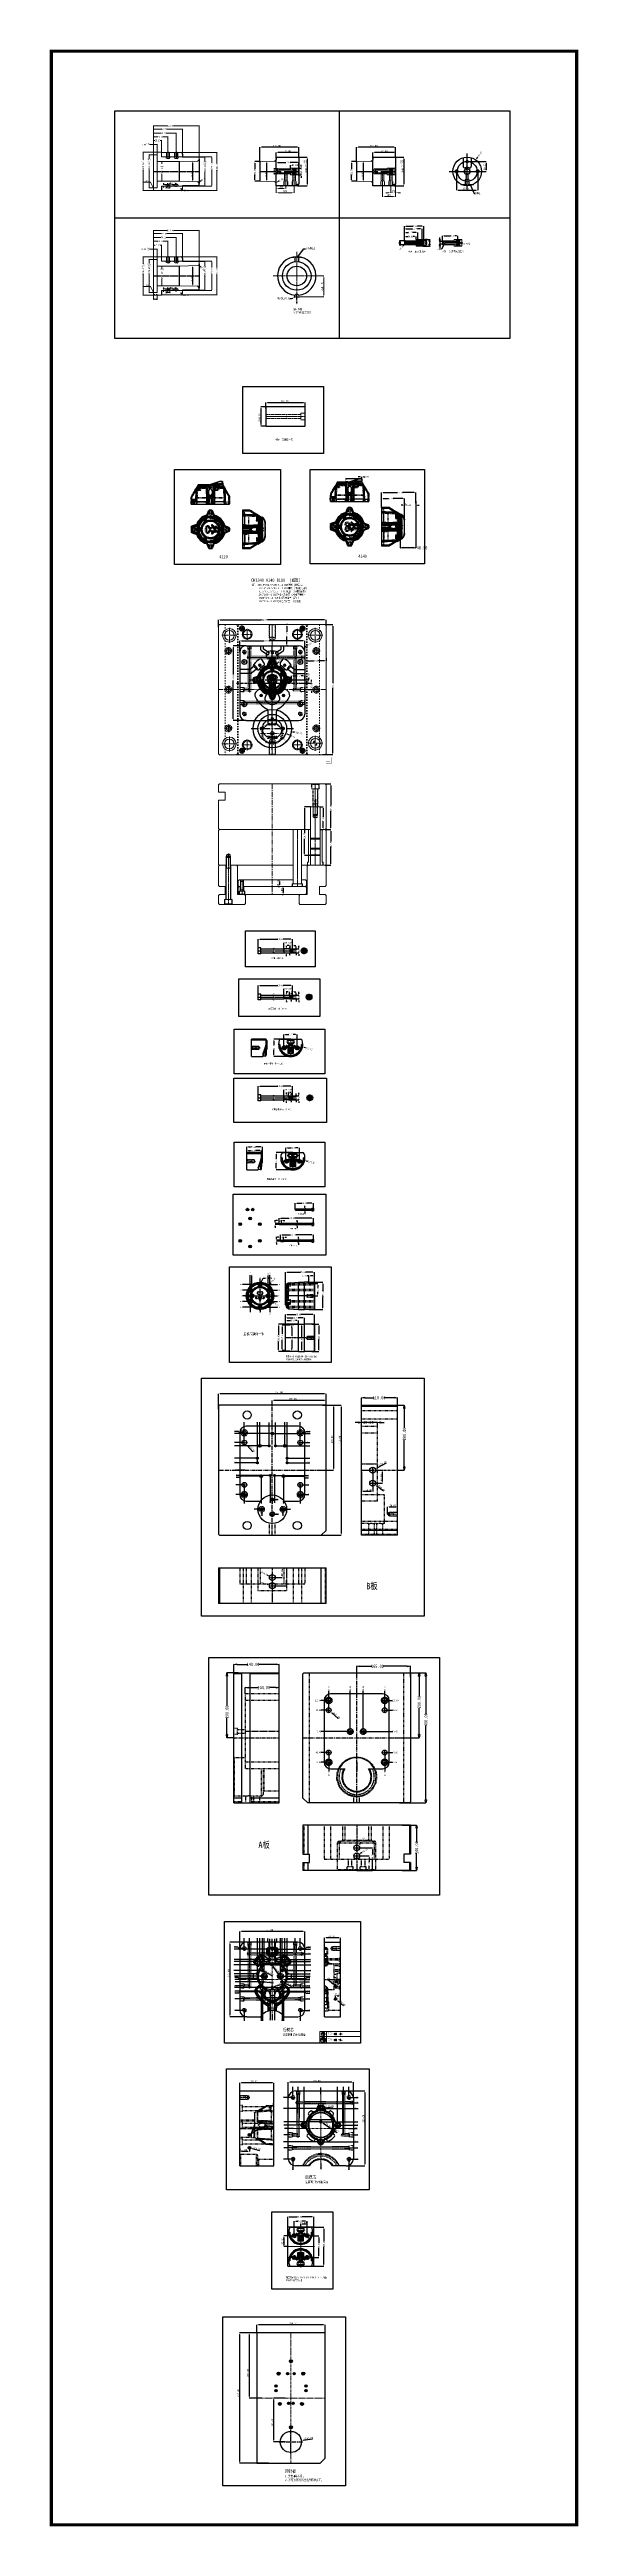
# Model space of a CAD drawing. Header units: millimetres. Extents: x 97 to 1722, y -6063 to 1553.
import ezdxf
from ezdxf.enums import TextEntityAlignment as Align

# ---------------------------------------------------------------- set-up
doc = ezdxf.new("R2010")
doc.units = ezdxf.units.MM
doc.header["$LTSCALE"] = 16.335
doc.header["$PDMODE"] = 3
doc.header["$PDSIZE"] = 0.3125
for name, pattern in [('CENTER', [0.6, 0.375, -0.075, 0.075, -0.075]), ('HIDDEN', [0.2, 0.1, -0.1]), ('HIDDENX2', [0.75, 0.5, -0.25])]:
    doc.linetypes.add(name, pattern=pattern)
doc.layers.get('0').update_dxf_attribs({"linetype": 'CONTINUOUS'})
doc.layers.get('Defpoints').update_dxf_attribs({"linetype": 'CONTINUOUS'})
doc.layers.add('02___PRT_ALL_AXES', color=7, linetype='CONTINUOUS')
doc.layers.add('DEFAULT_2', color=8, linetype='HIDDEN')
for name, color, linetype, lineweight in [('center', 1, 'CENTER', 9), ('cool', 153, 'HIDDEN', 9), ('dim', 82, 'CONTINUOUS', 9), ('epin', 13, 'CONTINUOUS', 9), ('insert', 85, 'CONTINUOUS', 20), ('moldbase', 7, 'CONTINUOUS', 20), ('screw', 33, 'CONTINUOUS', 13), ('sp', 193, 'CONTINUOUS', 9), ('虚线', 6, 'HIDDENX2', 13)]:
    doc.layers.add(name, color=color, linetype=linetype, lineweight=lineweight)
doc.styles.add('CHINA', font='txt.shx', dxfattribs={"bigfont": 'gbcbig.shx'})
doc.styles.add('ROMANC', font='romanc.shx', dxfattribs={"bigfont": 'gbcbig.shx'})
doc.styles.get("Standard").update_dxf_attribs({"font": 'txt', "width": 0.8})
doc.styles.add('TXT', font='txt.shx', dxfattribs={"bigfont": 'gbcbig.shx'})
doc.styles.add('TXT05', font='txt.shx', dxfattribs={"width": 0.5, "bigfont": 'gbcbig.shx'})
doc.styles.add('字体', font='SimSun.ttf', dxfattribs={"height": 8})
doc.dimstyles.new('AM_ISO', dxfattribs={"dimtxt": 5, "dimasz": 3, "dimexe": 0.5, "dimexo": 0, "dimgap": 0.5, "dimtad": 1, "dimdec": 1, "dimdsep": 46, "dimtxsty": '字体', "dimcen": 0, "dimclrd": 4, "dimclre": 4, "dimclrt": 4, "dimadec": 0, "dimazin": 2, "dimtp": 0.1, "dimtm": 0.1, "dimtfac": 0.71, "dimtdec": 1, "dimtofl": 0, "dimtmove": 0, "dimatfit": 3, "dimfxl": 0, "dimlwd": 13, "dimlwe": 13, "dimarcsym": 0})
doc.dimstyles.new('ISO-25', dxfattribs={"dimscale": 0, "dimtxt": 4, "dimasz": 3.5, "dimexe": 0.8, "dimexo": 0, "dimgap": 0.6, "dimtad": 1, "dimtoh": 1, "dimdec": 1, "dimdsep": 46, "dimtxsty": '字体', "dimcen": 1, "dimclrd": 4, "dimclre": 4, "dimclrt": 4, "dimadec": 0, "dimazin": 0, "dimtfac": 1, "dimtdec": 1, "dimtofl": 0, "dimtmove": 0, "dimatfit": 0, "dimfxl": 0, "dimlwd": 13, "dimlwe": 13, "dimarcsym": 0})
doc.dimstyles.new('mold', dxfattribs={"dimtxt": 6, "dimasz": 5, "dimexe": 0, "dimexo": 0, "dimgap": 0, "dimtad": 1, "dimzin": 1, "dimtxsty": 'Standard', "dimcen": 0, "dimclrd": 4, "dimclre": 4, "dimclrt": 6, "dimazin": 0, "dimtfac": 1, "dimtofl": 0, "dimtmove": 0, "dimatfit": 3, "dimfxl": 0, "dimarcsym": 0})
doc.dimstyles.get("Standard").update_dxf_attribs({"dimtxt": 0.15625, "dimasz": 0.1875, "dimexe": 0.125, "dimexo": 0.0625, "dimtad": 0, "dimtih": 1, "dimtoh": 1, "dimdsep": 46, "dimtxsty": 'Standard', "dimcen": 0.09, "dimadec": 0, "dimazin": 0, "dimtp": 0.01, "dimtm": 0.01, "dimtfac": 1, "dimtofl": 0, "dimtmove": 0, "dimatfit": 3, "dimfxl": 0, "dimtolj": 1, "dimarcsym": 0})
doc.dimstyles.new('STANDARD$0', dxfattribs={"dimscale": 2, "dimtxt": 3, "dimasz": 3, "dimexe": 1.25, "dimexo": 0.625, "dimgap": 0.5, "dimtad": 0, "dimdsep": 46, "dimlunit": 6, "dimtxsty": 'Standard', "dimblk": 'CLOSEDBLANK', "dimcen": 0, "dimclrt": 2, "dimazin": 2, "dimtfac": 2, "dimtmove": 1, "dimatfit": 3, "dimfxl": 0, "dimtolj": 1, "dimtzin": 0, "dimarcsym": 0})

# ---------------------------------------------------------------- blocks, each defined once
blk = doc.blocks.new('*D0')
at = {"color": 4, "lineweight": -2}
for p, q in [((1117.6, 144.6), (1117.6, 172)), ((1122.6, 172), (1138.6, 172)), ((1182.6, 172), (1152.6, 172)), ((1187.6, 98.6), (1187.6, 172))]:
    blk.add_line(p, q, dxfattribs=at)
at = {"color": 4}
for points in [[(1122.6, 172.8), (1122.6, 171.2), (1117.6, 172)], [(1182.6, 172.8), (1182.6, 171.2), (1187.6, 172)]]:
    blk.add_solid(points, dxfattribs=at)
at = {"layer": 'Defpoints', "color": 0}
for p in [(1117.6, 172), (1117.6, 144.6), (1187.6, 98.6)]:
    blk.add_point(p, dxfattribs=at)
at = {"color": 6, "insert": (1145.6, 172), "char_height": 5, "attachment_point": 5}
blk.add_mtext('\\A1;70.00', dxfattribs=at)
blk = doc.blocks.new('*D6')
at = {"color": 4, "lineweight": -2}
for p, q in [((681.7, -300.2), (681.7, -265.1)), ((686.7, -265.1), (755, -265.1)), ((876.7, -265.1), (772.4, -265.1)), ((881.7, -300.2), (881.7, -265.1))]:
    blk.add_line(p, q, dxfattribs=at)
at = {"color": 4}
for points in [[(686.7, -264.3), (686.7, -265.9), (681.7, -265.1)], [(876.7, -264.3), (876.7, -265.9), (881.7, -265.1)]]:
    blk.add_solid(points, dxfattribs=at)
at = {"layer": 'Defpoints', "color": 0}
for p in [(681.7, -265.1), (681.7, -300.2), (881.7, -300.2)]:
    blk.add_point(p, dxfattribs=at)
at = {"color": 6, "insert": (763.7, -265.1), "char_height": 5, "attachment_point": 5}
blk.add_mtext('\\A1;200.00', dxfattribs=at)
blk = doc.blocks.new('*D7')
at = {"color": 4, "lineweight": -2}
for p, q in [((701.7, -280.2), (661.9, -280.2)), ((661.9, -285.2), (661.9, -369)), ((661.9, -505.2), (661.9, -387)), ((701.7, -510.2), (661.9, -510.2))]:
    blk.add_line(p, q, dxfattribs=at)
at = {"color": 4}
for points in [[(661.1, -285.2), (662.7, -285.2), (661.9, -280.2)], [(661.1, -505.2), (662.7, -505.2), (661.9, -510.2)]]:
    blk.add_solid(points, dxfattribs=at)
at = {"layer": 'Defpoints', "color": 0}
for p in [(701.7, -280.2), (661.9, -510.2), (701.7, -510.2)]:
    blk.add_point(p, dxfattribs=at)
at = {"color": 6, "insert": (661.9, -378), "char_height": 5, "attachment_point": 5, "rotation": 90}
blk.add_mtext('\\A1;230.00', dxfattribs=at)
blk = doc.blocks.new('*D4')
at = {"color": 4, "lineweight": -2}
blk.add_line((800.5, -330.7), (797.1, -334.4), dxfattribs=at)
at = {"color": 4}
blk.add_solid([(796.5, -333.8), (797.7, -334.9), (793.7, -338)], dxfattribs=at)
at = {"layer": 'Defpoints', "color": 0}
for p in [(789.6, -342.4), (793.7, -338)]:
    blk.add_point(p, dxfattribs=at)
at = {"color": 6, "insert": (805.5, -325.3), "char_height": 5, "attachment_point": 5, "rotation": 47.12077}
blk.add_mtext('\\A1;∅6.00', dxfattribs=at)
blk = doc.blocks.new('*D5')
at = {"color": 4, "lineweight": -2}
for p, q in [((841, -384.6), (841, -373.3)), ((846, -373.3), (856, -373.3)), ((876.7, -373.3), (870, -373.3)), ((881.7, -384.6), (881.7, -373.3))]:
    blk.add_line(p, q, dxfattribs=at)
at = {"color": 4}
for points in [[(846, -372.4), (846, -374.1), (841, -373.3)], [(876.7, -372.4), (876.7, -374.1), (881.7, -373.3)]]:
    blk.add_solid(points, dxfattribs=at)
at = {"layer": 'Defpoints', "color": 0}
for p in [(881.7, -373.3), (841, -384.6), (881.7, -384.6)]:
    blk.add_point(p, dxfattribs=at)
at = {"color": 6, "insert": (863, -373.3), "char_height": 5, "attachment_point": 5}
blk.add_mtext('\\A1;40.71', dxfattribs=at)
blk = doc.blocks.new('*D8')
at = {"color": 4, "lineweight": -2}
for p, q in [((881.7, -319), (881.7, -326.8)), ((886.7, -326.8), (908.6, -326.8)), ((941.7, -326.8), (923.3, -326.8)), ((946.7, -319), (946.7, -326.8))]:
    blk.add_line(p, q, dxfattribs=at)
at = {"color": 4}
for points in [[(886.7, -325.9), (886.7, -327.6), (881.7, -326.8)], [(941.7, -325.9), (941.7, -327.6), (946.7, -326.8)]]:
    blk.add_solid(points, dxfattribs=at)
at = {"layer": 'Defpoints', "color": 0}
for p in [(881.7, -319), (946.7, -319), (946.7, -326.8)]:
    blk.add_point(p, dxfattribs=at)
at = {"color": 6, "insert": (916, -326.8), "char_height": 5, "attachment_point": 5}
blk.add_mtext('\\A1;65.00', dxfattribs=at)
blk = doc.blocks.new('*D9')
at = {"color": 4, "lineweight": -2}
for p, q in [((616.7, -223.1), (616.7, -200.7)), ((621.7, -200.7), (748.9, -200.7)), ((941.7, -200.7), (766.9, -200.7)), ((946.7, -218.2), (946.7, -200.7))]:
    blk.add_line(p, q, dxfattribs=at)
at = {"color": 4}
for points in [[(621.7, -199.9), (621.7, -201.5), (616.7, -200.7)], [(941.7, -199.9), (941.7, -201.5), (946.7, -200.7)]]:
    blk.add_solid(points, dxfattribs=at)
at = {"layer": 'Defpoints', "color": 0}
for p in [(616.7, -200.7), (616.7, -223.1), (946.7, -218.2)]:
    blk.add_point(p, dxfattribs=at)
at = {"color": 6, "insert": (757.9, -200.7), "char_height": 5, "attachment_point": 5}
blk.add_mtext('\\A1;330.00', dxfattribs=at)
blk = doc.blocks.new('*D10')
at = {"color": 4, "lineweight": -2}
for p, q in [((943.7, -215.2), (967.9, -215.2)), ((967.9, -220.2), (967.9, -394.3)), ((967.9, -610.2), (967.9, -411.6)), ((935.6, -615.2), (967.9, -615.2))]:
    blk.add_line(p, q, dxfattribs=at)
at = {"color": 4}
for points in [[(967.1, -220.2), (968.8, -220.2), (967.9, -215.2)], [(967.1, -610.2), (968.8, -610.2), (967.9, -615.2)]]:
    blk.add_solid(points, dxfattribs=at)
at = {"layer": 'Defpoints', "color": 0}
for p in [(943.7, -215.2), (935.6, -615.2), (967.9, -615.2)]:
    blk.add_point(p, dxfattribs=at)
at = {"color": 6, "insert": (967.9, -402.9), "char_height": 5, "attachment_point": 5, "rotation": 90}
blk.add_mtext('\\A1;400.00', dxfattribs=at)
blk = doc.blocks.new('*D11')
at = {"color": 4, "lineweight": -2}
for p, q in [((828.6, -215.2), (825.9, -215.2)), ((825.9, -220.2), (825.9, -237.6)), ((825.9, -275.2), (825.9, -252.3)), ((828.6, -280.2), (825.9, -280.2))]:
    blk.add_line(p, q, dxfattribs=at)
at = {"color": 4}
for points in [[(825.1, -220.2), (826.8, -220.2), (825.9, -215.2)], [(825.1, -275.2), (826.8, -275.2), (825.9, -280.2)]]:
    blk.add_solid(points, dxfattribs=at)
at = {"layer": 'Defpoints', "color": 0}
for p in [(828.6, -215.2), (825.9, -280.2), (828.6, -280.2)]:
    blk.add_point(p, dxfattribs=at)
at = {"color": 6, "insert": (825.9, -244.9), "char_height": 5, "attachment_point": 5, "rotation": 90}
blk.add_mtext('\\A1;65.00', dxfattribs=at)
blk = doc.blocks.new('*D12')
at = {"color": 4, "lineweight": -2}
blk.add_line((811.3, -562.1), (807.6, -558.7), dxfattribs=at)
at = {"color": 4}
blk.add_solid([(808.2, -558.1), (807, -559.4), (803.9, -555.4)], dxfattribs=at)
at = {"layer": 'Defpoints', "color": 0}
for p in [(759.5, -515.1), (803.9, -555.4)]:
    blk.add_point(p, dxfattribs=at)
at = {"color": 6, "insert": (818, -568.2), "char_height": 5, "attachment_point": 5, "rotation": 317.76096}
blk.add_mtext('\\A1;∅60.00', dxfattribs=at)
blk = doc.blocks.new('*D13')
at = {"color": 4, "lineweight": -2}
blk.add_line((832.3, -554.1), (827.6, -552.3), dxfattribs=at)
at = {"color": 4}
blk.add_solid([(827.9, -551.5), (827.3, -553.1), (822.9, -550.6)], dxfattribs=at)
at = {"layer": 'Defpoints', "color": 0}
for p in [(740.5, -519.9), (822.9, -550.6)]:
    blk.add_point(p, dxfattribs=at)
at = {"color": 6, "insert": (841, -557.3), "char_height": 5, "attachment_point": 5, "rotation": 339.57142}
blk.add_mtext('\\A1;∅88.00', dxfattribs=at)
blk = doc.blocks.new('*D14')
at = {"color": 4, "lineweight": -2}
blk.add_line((849.8, -546.5), (844.8, -545.7), dxfattribs=at)
at = {"color": 4}
blk.add_solid([(845, -544.9), (844.7, -546.5), (839.9, -544.9)], dxfattribs=at)
at = {"layer": 'Defpoints', "color": 0}
for p in [(723.5, -525.6), (839.9, -544.9)]:
    blk.add_point(p, dxfattribs=at)
at = {"color": 6, "insert": (859.6, -548.1), "char_height": 5, "attachment_point": 5, "rotation": 350.58247}
blk.add_mtext('\\A1;∅118.00', dxfattribs=at)
blk = doc.blocks.new('*D16')
at = {"color": 4, "lineweight": -2}
for p, q in [((928.7, -775.2), (937.7, -775.2)), ((937.7, -780.2), (937.7, -806.8)), ((937.7, -840.2), (937.7, -820.8)), ((928.7, -845.2), (937.7, -845.2))]:
    blk.add_line(p, q, dxfattribs=at)
at = {"color": 4}
for points in [[(936.8, -780.2), (938.5, -780.2), (937.7, -775.2)], [(936.8, -840.2), (938.5, -840.2), (937.7, -845.2)]]:
    blk.add_solid(points, dxfattribs=at)
at = {"layer": 'Defpoints', "color": 0}
for p in [(928.7, -775.2), (928.7, -845.2), (937.7, -845.2)]:
    blk.add_point(p, dxfattribs=at)
at = {"color": 6, "insert": (937.7, -813.8), "char_height": 5, "attachment_point": 5, "rotation": 90}
blk.add_mtext('\\A1;70.00', dxfattribs=at)
blk = doc.blocks.new('*D17')
at = {"color": 4, "lineweight": -2}
for p, q in [((898.7, -775.2), (880.3, -775.2)), ((880.3, -780.2), (880.3, -856.8)), ((880.3, -920.2), (880.3, -873.5)), ((913.7, -925.2), (880.3, -925.2))]:
    blk.add_line(p, q, dxfattribs=at)
at = {"color": 4}
for points in [[(879.5, -780.2), (881.1, -780.2), (880.3, -775.2)], [(879.5, -920.2), (881.1, -920.2), (880.3, -925.2)]]:
    blk.add_solid(points, dxfattribs=at)
at = {"layer": 'Defpoints', "color": 0}
for p in [(880.3, -775.2), (898.7, -775.2), (913.7, -925.2)]:
    blk.add_point(p, dxfattribs=at)
at = {"color": 6, "insert": (880.3, -865.2), "char_height": 5, "attachment_point": 5, "rotation": 90}
blk.add_mtext('\\A1;150.00', dxfattribs=at)
blk = doc.blocks.new('*D18')
at = {"color": 4, "lineweight": -2}
for p, q in [((943.7, -705.2), (961.2, -705.2)), ((961.2, -710.2), (961.2, -771.3)), ((961.2, -840.2), (961.2, -788)), ((943.7, -845.2), (961.2, -845.2))]:
    blk.add_line(p, q, dxfattribs=at)
at = {"color": 4}
for points in [[(960.4, -710.2), (962.1, -710.2), (961.2, -705.2)], [(960.4, -840.2), (962.1, -840.2), (961.2, -845.2)]]:
    blk.add_solid(points, dxfattribs=at)
at = {"layer": 'Defpoints', "color": 0}
for p in [(943.7, -705.2), (943.7, -845.2), (961.2, -845.2)]:
    blk.add_point(p, dxfattribs=at)
at = {"color": 6, "insert": (961.2, -779.6), "char_height": 5, "attachment_point": 5, "rotation": 90}
blk.add_mtext('\\A1;140.00', dxfattribs=at)
blk = doc.blocks.new('*D19')
at = {"color": 4, "lineweight": -2}
for p, q in [((943.7, -845.4), (961.3, -845.4)), ((961.3, -850.4), (961.3, -882.6)), ((961.3, -950.4), (961.3, -898)), ((943.7, -955.4), (961.3, -955.4))]:
    blk.add_line(p, q, dxfattribs=at)
at = {"color": 4}
for points in [[(960.5, -850.4), (962.1, -850.4), (961.3, -845.4)], [(960.5, -950.4), (962.1, -950.4), (961.3, -955.4)]]:
    blk.add_solid(points, dxfattribs=at)
at = {"layer": 'Defpoints', "color": 0}
for p in [(943.7, -845.4), (943.7, -955.4), (961.3, -955.4)]:
    blk.add_point(p, dxfattribs=at)
at = {"color": 6, "insert": (961.3, -890.3), "char_height": 5, "attachment_point": 5, "rotation": 90}
blk.add_mtext('\\A1;110.00', dxfattribs=at)
blk = doc.blocks.new('*D20')
at = {"color": 4, "lineweight": -2}
for p, q in [((1056.6, 233.3), (1007.7, 233.3)), ((1013.5, 223.3), (1007.7, 223.3))]:
    blk.add_line(p, q, dxfattribs=at)
at = {"color": 4}
for points in [[(1006.9, 228.3), (1008.5, 228.3), (1007.7, 233.3)], [(1006.9, 228.3), (1008.5, 228.3), (1007.7, 223.3)]]:
    blk.add_solid(points, dxfattribs=at)
at = {"layer": 'Defpoints', "color": 0}
for p in [(1056.6, 233.3), (1007.7, 223.3), (1013.5, 223.3)]:
    blk.add_point(p, dxfattribs=at)
at = {"color": 6, "insert": (1007.7, 228.3), "char_height": 5, "attachment_point": 5, "rotation": 90}
blk.add_mtext('\\A1;10.00', dxfattribs=at)
blk = doc.blocks.new('*D21')
at = {"color": 4, "lineweight": -2}
for p, q in [((1050.8, 239.5), (1045.8, 239.5)), ((1055.8, 232.8), (1055.8, 239.5)), ((1056.8, 232.8), (1056.8, 239.5)), ((1061.8, 239.5), (1066.8, 239.5))]:
    blk.add_line(p, q, dxfattribs=at)
at = {"color": 4}
for points in [[(1050.8, 240.3), (1050.8, 238.7), (1055.8, 239.5)], [(1061.8, 240.3), (1061.8, 238.7), (1056.8, 239.5)]]:
    blk.add_solid(points, dxfattribs=at)
at = {"layer": 'Defpoints', "color": 0}
for p in [(1055.8, 232.8), (1056.8, 239.5), (1056.8, 232.8)]:
    blk.add_point(p, dxfattribs=at)
at = {"color": 6, "insert": (1071.4, 239.5), "char_height": 5, "attachment_point": 5}
blk.add_mtext('\\A1;1.00', dxfattribs=at)
blk = doc.blocks.new('*D22')
at = {"color": 4, "lineweight": -2}
for p, q in [((1117.6, 158.3), (1117.6, 190.4)), ((1122.6, 190.4), (1164.7, 190.4)), ((1217.6, 190.4), (1181.3, 190.4)), ((1222.6, 158.3), (1222.6, 190.4))]:
    blk.add_line(p, q, dxfattribs=at)
at = {"color": 4}
for points in [[(1122.6, 191.3), (1122.6, 189.6), (1117.6, 190.4)], [(1217.6, 191.3), (1217.6, 189.6), (1222.6, 190.4)]]:
    blk.add_solid(points, dxfattribs=at)
at = {"layer": 'Defpoints', "color": 0}
for p in [(1117.6, 158.3), (1222.6, 190.4), (1222.6, 158.3)]:
    blk.add_point(p, dxfattribs=at)
at = {"color": 6, "insert": (1173, 190.4), "char_height": 5, "attachment_point": 5}
blk.add_mtext('\\A1;105.00', dxfattribs=at)
blk = doc.blocks.new('*D23')
at = {"color": 4, "lineweight": -2}
for p, q in [((1187.6, 158.3), (1187.6, 151.9)), ((1222.6, 158.3), (1222.6, 151.9)), ((1182.6, 151.9), (1177.6, 151.9)), ((1227.6, 151.9), (1232.6, 151.9))]:
    blk.add_line(p, q, dxfattribs=at)
at = {"color": 4}
for points in [[(1182.6, 152.8), (1182.6, 151.1), (1187.6, 151.9)], [(1227.6, 152.8), (1227.6, 151.1), (1222.6, 151.9)]]:
    blk.add_solid(points, dxfattribs=at)
at = {"layer": 'Defpoints', "color": 0}
for p in [(1187.6, 158.3), (1222.6, 158.3), (1187.6, 151.9)]:
    blk.add_point(p, dxfattribs=at)
at = {"color": 6, "insert": (1198.9, 151.9), "char_height": 5, "attachment_point": 5}
blk.add_mtext('\\A1;35.00', dxfattribs=at)
blk = doc.blocks.new('*D51')
at = {"color": 4, "lineweight": 13, "ltscale": 0.5}
for p, q in [((881, 856.8), (940.1, 856.8)), ((940.1, 797.3), (940.1, 851.8)), ((859.6, 792.3), (940.1, 792.3))]:
    blk.add_line(p, q, dxfattribs=at)
at = {"color": 4, "ltscale": 0.5}
for points in [[(939.3, 851.8), (940.9, 851.8), (940.1, 856.8)], [(939.3, 797.3), (940.9, 797.3), (940.1, 792.3)]]:
    blk.add_solid(points, dxfattribs=at)
at = {"layer": 'Defpoints', "color": 0, "ltscale": 0.5}
for p in [(881, 856.8), (940.1, 856.8), (859.6, 792.3)]:
    blk.add_point(p, dxfattribs=at)
at = {"color": 4, "ltscale": 0.5, "insert": (935.5, 824.5), "char_height": 8, "attachment_point": 5, "rotation": 90, "style": '字体'}
blk.add_mtext('64.5', dxfattribs=at)
blk = doc.blocks.new('*D26')
at = {"color": 6, "lineweight": -2}
for p, q in [((835.2, 787), (840.2, 787)), ((840.2, 787), (844.9, 788.5))]:
    blk.add_line(p, q, dxfattribs=at)
blk.add_arc((856.8, 792.3), 7.5, 130.51757, 197.60936, dxfattribs=at)
at = {"color": 6}
blk.add_solid([(844.7, 789.3), (845.2, 787.7), (849.7, 790)], dxfattribs=at)
at = {"layer": 'Defpoints', "color": 0}
for p in [(849.7, 790), (856.8, 792.3)]:
    blk.add_point(p, dxfattribs=at)
at = {"color": 3, "insert": (816.3, 787), "char_height": 5, "attachment_point": 5}
blk.add_mtext('\\A1;{\\fSimSun|b0|i0|c134|p2;定位缺口}R7.50', dxfattribs=at)
blk = doc.blocks.new('*D52')
at = {"color": 1, "lineweight": 0}
for p, q in [((416.2, 796.8), (416.2, 784.2)), ((428.2, 796.8), (428.2, 784.2))]:
    blk.add_line(p, q, dxfattribs=at)
at = {"color": 0, "lineweight": 0}
blk.add_line((426.2, 785.2), (418.2, 785.2), dxfattribs=at)
at = {"color": 0}
for points in [[(418.2, 785.5), (418.2, 784.8), (416.2, 785.2)], [(426.2, 785.5), (426.2, 784.8), (428.2, 785.2)]]:
    blk.add_solid(points, dxfattribs=at)
at = {"layer": 'Defpoints', "color": 0}
for p in [(416.2, 797.8), (416.2, 785.2), (428.2, 797.8)]:
    blk.add_point(p, dxfattribs=at)
at = {"color": 0, "lineweight": 0, "insert": (422.2, 785.2), "char_height": 5, "attachment_point": 5}
blk.add_mtext('\\A1;12.00', dxfattribs=at)
blk = doc.blocks.new('*D27')
at = {"color": 1, "lineweight": 0}
for p, q in [((415.2, 1228.9), (402.3, 1228.9)), ((415.2, 1127.3), (402.3, 1127.3))]:
    blk.add_line(p, q, dxfattribs=at)
at = {"color": 0, "lineweight": 0}
for p, q in [((403.3, 1226.9), (403.3, 1216.3)), ((403.3, 1129.3), (403.3, 1182.7))]:
    blk.add_line(p, q, dxfattribs=at)
at = {"color": 0}
for points in [[(403, 1226.9), (403.6, 1226.9), (403.3, 1228.9)], [(403, 1129.3), (403.6, 1129.3), (403.3, 1127.3)]]:
    blk.add_solid(points, dxfattribs=at)
at = {"layer": 'Defpoints', "color": 0}
for p in [(416.2, 1228.9), (403.3, 1127.3), (416.2, 1127.3)]:
    blk.add_point(p, dxfattribs=at)
at = {"color": 0, "lineweight": 0, "insert": (403.3, 1199.5), "char_height": 5, "attachment_point": 5, "rotation": 90}
blk.add_mtext('\\A1;%%C101.60{\\H0.7x;\\S+0.05^ +0.1;}', dxfattribs=at)
blk = doc.blocks.new('*D28')
at = {"color": 0, "lineweight": 0}
for p, q in [((416.2, 1260.5), (404.8, 1260.5)), ((426.2, 1260.5), (418.2, 1260.5))]:
    blk.add_line(p, q, dxfattribs=at)
at = {"color": 1, "lineweight": 0}
for p, q in [((416.2, 1238.1), (416.2, 1261.5)), ((428.2, 1229.9), (428.2, 1261.5))]:
    blk.add_line(p, q, dxfattribs=at)
at = {"color": 0}
for points in [[(418.2, 1260.8), (418.2, 1260.1), (416.2, 1260.5)], [(426.2, 1260.8), (426.2, 1260.1), (428.2, 1260.5)]]:
    blk.add_solid(points, dxfattribs=at)
at = {"layer": 'Defpoints', "color": 0}
for p in [(416.2, 1237.1), (428.2, 1260.5), (428.2, 1228.9)]:
    blk.add_point(p, dxfattribs=at)
at = {"color": 0, "lineweight": 0, "insert": (391.4, 1260.5), "char_height": 5, "attachment_point": 5}
blk.add_mtext('\\A1;12.00{\\H0.7x;\\S+0.05^ +0.1;}', dxfattribs=at)
blk = doc.blocks.new('*D29')
at = {"color": 1, "lineweight": 0}
for p, q in [((416.2, 1238.1), (416.2, 1297.1)), ((486.2, 1240.2), (486.2, 1297.1))]:
    blk.add_line(p, q, dxfattribs=at)
at = {"color": 0, "lineweight": 0}
for p, q in [((418.2, 1296.1), (439.7, 1296.1)), ((484.2, 1296.1), (455.7, 1296.1))]:
    blk.add_line(p, q, dxfattribs=at)
at = {"color": 0}
for points in [[(418.2, 1296.4), (418.2, 1295.8), (416.2, 1296.1)], [(484.2, 1296.4), (484.2, 1295.8), (486.2, 1296.1)]]:
    blk.add_solid(points, dxfattribs=at)
at = {"layer": 'Defpoints', "color": 0}
for p in [(486.2, 1296.1), (416.2, 1237.1), (486.2, 1239.2)]:
    blk.add_point(p, dxfattribs=at)
at = {"color": 0, "lineweight": 0, "insert": (447.7, 1296.1), "char_height": 5, "attachment_point": 5}
blk.add_mtext('\\A1;70.00', dxfattribs=at)
blk = doc.blocks.new('*D30')
at = {"color": 1, "lineweight": 0}
for p, q in [((415.2, 1237.1), (383.7, 1237.1)), ((415.2, 1119.1), (383.7, 1119.1))]:
    blk.add_line(p, q, dxfattribs=at)
at = {"color": 0, "lineweight": 0}
for p, q in [((384.7, 1235.1), (384.7, 1215.2)), ((384.7, 1121.1), (384.7, 1182.1))]:
    blk.add_line(p, q, dxfattribs=at)
at = {"color": 0}
for points in [[(384.4, 1235.1), (385, 1235.1), (384.7, 1237.1)], [(384.4, 1121.1), (385, 1121.1), (384.7, 1119.1)]]:
    blk.add_solid(points, dxfattribs=at)
at = {"layer": 'Defpoints', "color": 0}
for p in [(416.2, 1237.1), (384.7, 1119.1), (416.2, 1119.1)]:
    blk.add_point(p, dxfattribs=at)
at = {"color": 0, "lineweight": 0, "insert": (384.7, 1198.6), "char_height": 5, "attachment_point": 5, "rotation": 90}
blk.add_mtext('\\A1;%%C118.00{\\H0.7x;\\S+0^ -0.15;}', dxfattribs=at)
blk = doc.blocks.new('*D31')
at = {"color": 1, "lineweight": 0}
for p, q in [((429.2, 1208.1), (443.7, 1208.1)), ((429.2, 1148.1), (443.7, 1148.1))]:
    blk.add_line(p, q, dxfattribs=at)
at = {"color": 0, "lineweight": 0}
for p, q in [((442.7, 1206.1), (442.7, 1201.2)), ((442.7, 1150.1), (442.7, 1169.6))]:
    blk.add_line(p, q, dxfattribs=at)
at = {"color": 0}
for points in [[(442.3, 1206.1), (443, 1206.1), (442.7, 1208.1)], [(442.3, 1150.1), (443, 1150.1), (442.7, 1148.1)]]:
    blk.add_solid(points, dxfattribs=at)
at = {"layer": 'Defpoints', "color": 0}
for p in [(428.2, 1208.1), (428.2, 1148.1), (442.7, 1148.1)]:
    blk.add_point(p, dxfattribs=at)
at = {"color": 0, "lineweight": 0, "insert": (442.7, 1185.4), "char_height": 5, "attachment_point": 5, "rotation": 90}
blk.add_mtext('\\A1;%%C60.00{\\H0.7x;\\S+0.05^ +0.03;}', dxfattribs=at)
blk = doc.blocks.new('*D32')
at = {"color": 1, "lineweight": 0}
for p, q in [((455.2, 1132.1), (455.2, 1126.3)), ((467.2, 1132.1), (467.2, 1126.3))]:
    blk.add_line(p, q, dxfattribs=at)
at = {"color": 0, "lineweight": 0}
blk.add_line((457.2, 1127.3), (465.2, 1127.3), dxfattribs=at)
at = {"color": 0}
for points in [[(457.2, 1127.7), (457.2, 1127), (455.2, 1127.3)], [(465.2, 1127.7), (465.2, 1127), (467.2, 1127.3)]]:
    blk.add_solid(points, dxfattribs=at)
at = {"layer": 'Defpoints', "color": 0}
for p in [(455.2, 1133.1), (467.2, 1133.1), (467.2, 1127.3)]:
    blk.add_point(p, dxfattribs=at)
at = {"color": 0, "lineweight": 0, "insert": (461.2, 1127.3), "char_height": 5, "attachment_point": 5}
blk.add_mtext('\\A1;12.00', dxfattribs=at)
blk = doc.blocks.new('*D33')
at = {"color": 1, "lineweight": 0}
for p, q in [((462.2, 1135.1), (466.2, 1135.1)), ((464.2, 1133.1), (464.2, 1137.1))]:
    blk.add_line(p, q, dxfattribs=at)
at = {"color": 0, "lineweight": 0}
for p, q in [((467.1, 1141.5), (466.3, 1139.7)), ((469.1, 1141.5), (467.1, 1141.5))]:
    blk.add_line(p, q, dxfattribs=at)
at = {"color": 0}
blk.add_solid([(466, 1139.8), (466.6, 1139.5), (465.4, 1137.8)], dxfattribs=at)
at = {"layer": 'Defpoints', "color": 0}
for p in [(464.2, 1135.1), (465.4, 1137.8)]:
    blk.add_point(p, dxfattribs=at)
at = {"color": 0, "lineweight": 0, "insert": (477.4, 1141.5), "char_height": 5, "attachment_point": 5}
blk.add_mtext('\\A1;R3.00', dxfattribs=at)
blk = doc.blocks.new('*D53')
at = {"color": 1, "lineweight": 0}
for p, q in [((416.2, 1238.1), (416.2, 1274.1)), ((441.2, 1238.1), (441.2, 1274.1))]:
    blk.add_line(p, q, dxfattribs=at)
at = {"color": 0, "lineweight": 0}
for p, q in [((418.2, 1273.1), (420.7, 1273.1)), ((439.2, 1273.1), (437.4, 1273.1))]:
    blk.add_line(p, q, dxfattribs=at)
at = {"color": 0}
for points in [[(418.2, 1273.5), (418.2, 1272.8), (416.2, 1273.1)], [(439.2, 1273.5), (439.2, 1272.8), (441.2, 1273.1)]]:
    blk.add_solid(points, dxfattribs=at)
at = {"layer": 'Defpoints', "color": 0}
for p in [(416.2, 1273.1), (416.2, 1237.1), (441.2, 1237.1)]:
    blk.add_point(p, dxfattribs=at)
at = {"color": 0, "lineweight": 0, "insert": (429.1, 1273.1), "char_height": 5, "attachment_point": 5}
blk.add_mtext('\\A1;25.00', dxfattribs=at)
blk = doc.blocks.new('*D54')
at = {"color": 1, "lineweight": 0}
for p, q in [((416.2, 1253.8), (416.2, 1285.6)), ((461.2, 1240.2), (461.2, 1285.6))]:
    blk.add_line(p, q, dxfattribs=at)
at = {"color": 0, "lineweight": 0}
for p, q in [((418.2, 1284.6), (430.3, 1284.6)), ((459.2, 1284.6), (446.9, 1284.6))]:
    blk.add_line(p, q, dxfattribs=at)
at = {"color": 0}
for points in [[(418.2, 1285), (418.2, 1284.3), (416.2, 1284.6)], [(459.2, 1285), (459.2, 1284.3), (461.2, 1284.6)]]:
    blk.add_solid(points, dxfattribs=at)
at = {"layer": 'Defpoints', "color": 0}
for p in [(416.2, 1284.6), (416.2, 1252.8), (461.2, 1239.2)]:
    blk.add_point(p, dxfattribs=at)
at = {"color": 0, "lineweight": 0, "insert": (438.6, 1284.6), "char_height": 5, "attachment_point": 5}
blk.add_mtext('\\A1;45.00', dxfattribs=at)
blk = doc.blocks.new('*D55')
at = {"color": 1, "lineweight": 0}
for p, q in [((502.2, 1236.6), (612.1, 1236.6)), ((502.2, 1119.6), (612.1, 1119.6))]:
    blk.add_line(p, q, dxfattribs=at)
at = {"color": 0, "lineweight": 0}
for p, q in [((611.1, 1234.6), (611.1, 1203.5)), ((611.1, 1121.6), (611.1, 1181.5))]:
    blk.add_line(p, q, dxfattribs=at)
at = {"color": 0}
for points in [[(610.8, 1234.6), (611.5, 1234.6), (611.1, 1236.6)], [(610.8, 1121.6), (611.5, 1121.6), (611.1, 1119.6)]]:
    blk.add_solid(points, dxfattribs=at)
at = {"layer": 'Defpoints', "color": 0}
for p in [(501.2, 1236.6), (501.2, 1119.6), (611.1, 1119.6)]:
    blk.add_point(p, dxfattribs=at)
at = {"color": 0, "lineweight": 0, "insert": (611.1, 1192.5), "char_height": 5, "attachment_point": 5, "rotation": 90}
blk.add_mtext('\\A1;%%c117.00', dxfattribs=at)
blk = doc.blocks.new('*D34')
at = {"color": 1, "lineweight": 0}
for p, q in [((457.8, 1138.1), (446.8, 1138.1)), ((457.8, 1133.1), (446.8, 1133.1))]:
    blk.add_line(p, q, dxfattribs=at)
at = {"color": 0, "lineweight": 0}
for p, q in [((447.8, 1140.1), (447.8, 1142.1)), ((447.8, 1131.1), (447.8, 1129.1))]:
    blk.add_line(p, q, dxfattribs=at)
at = {"color": 0}
for points in [[(447.5, 1140.1), (448.1, 1140.1), (447.8, 1138.1)], [(447.5, 1131.1), (448.1, 1131.1), (447.8, 1133.1)]]:
    blk.add_solid(points, dxfattribs=at)
at = {"layer": 'Defpoints', "color": 0}
for p in [(447.8, 1133.1), (458.8, 1138.1), (458.8, 1133.1)]:
    blk.add_point(p, dxfattribs=at)
at = {"color": 0, "lineweight": 0, "insert": (447.8, 1135.6), "char_height": 5, "attachment_point": 5, "rotation": 90}
blk.add_mtext('\\A1;5.00', dxfattribs=at)
blk = doc.blocks.new('*D56')
at = {"color": 1, "lineweight": 0}
for p, q in [((499.2, 1124.6), (503.2, 1124.6)), ((501.2, 1122.6), (501.2, 1126.6))]:
    blk.add_line(p, q, dxfattribs=at)
at = {"color": 0, "lineweight": 0}
for p, q in [((508.3, 1119.1), (506.7, 1120.3)), ((510.3, 1119.1), (508.3, 1119.1))]:
    blk.add_line(p, q, dxfattribs=at)
at = {"color": 0}
blk.add_solid([(506.9, 1120.6), (506.5, 1120), (505.1, 1121.5)], dxfattribs=at)
at = {"layer": 'Defpoints', "color": 0}
for p in [(501.2, 1124.6), (505.1, 1121.5)]:
    blk.add_point(p, dxfattribs=at)
at = {"color": 0, "lineweight": 0, "insert": (518.6, 1119.1), "char_height": 5, "attachment_point": 5}
blk.add_mtext('\\A1;R5.00', dxfattribs=at)
blk = doc.blocks.new('*D35')
at = {"color": 1, "lineweight": 0}
for p, q in [((557.5, 1222.1), (575.3, 1222.1)), ((557.5, 1134.1), (575.3, 1134.1))]:
    blk.add_line(p, q, dxfattribs=at)
at = {"color": 0, "lineweight": 0}
for p, q in [((574.3, 1220.1), (574.3, 1208.8)), ((574.3, 1136.1), (574.3, 1176.5))]:
    blk.add_line(p, q, dxfattribs=at)
at = {"color": 0}
for points in [[(574, 1220.1), (574.7, 1220.1), (574.3, 1222.1)], [(574, 1136.1), (574.7, 1136.1), (574.3, 1134.1)]]:
    blk.add_solid(points, dxfattribs=at)
at = {"layer": 'Defpoints', "color": 0}
for p in [(556.5, 1222.1), (556.5, 1134.1), (574.3, 1134.1)]:
    blk.add_point(p, dxfattribs=at)
at = {"color": 0, "lineweight": 0, "insert": (574.3, 1192.6), "char_height": 5, "attachment_point": 5, "rotation": 90}
blk.add_mtext('\\A1;%%C88.00{\\H0.7x;\\S-0.02^ -0.05;}', dxfattribs=at)
blk = doc.blocks.new('*D36')
at = {"color": 1, "lineweight": 0}
for p, q in [((416.2, 1238.1), (416.2, 1319.2)), ((556.5, 1224.1), (556.5, 1319.2))]:
    blk.add_line(p, q, dxfattribs=at)
at = {"color": 0, "lineweight": 0}
for p, q in [((418.2, 1318.2), (459.1, 1318.2)), ((554.5, 1318.2), (478.5, 1318.2))]:
    blk.add_line(p, q, dxfattribs=at)
at = {"color": 0}
for points in [[(418.2, 1318.5), (418.2, 1317.8), (416.2, 1318.2)], [(554.5, 1318.5), (554.5, 1317.8), (556.5, 1318.2)]]:
    blk.add_solid(points, dxfattribs=at)
at = {"layer": 'Defpoints', "color": 0}
for p in [(556.5, 1318.2), (416.2, 1237.1), (556.5, 1223.1)]:
    blk.add_point(p, dxfattribs=at)
at = {"color": 0, "lineweight": 0, "insert": (468.8, 1318.2), "char_height": 5, "attachment_point": 5}
blk.add_mtext('\\A1;140.30', dxfattribs=at)
blk = doc.blocks.new('*D37')
at = {"color": 1, "lineweight": 0}
for p, q in [((507.2, 1223.1), (596.4, 1223.1)), ((507.2, 1133.1), (596.4, 1133.1))]:
    blk.add_line(p, q, dxfattribs=at)
at = {"color": 0, "lineweight": 0}
for p, q in [((595.4, 1221.1), (595.4, 1204.1)), ((595.4, 1135.1), (595.4, 1184.1))]:
    blk.add_line(p, q, dxfattribs=at)
at = {"color": 0}
for points in [[(595, 1221.1), (595.7, 1221.1), (595.4, 1223.1)], [(595, 1135.1), (595.7, 1135.1), (595.4, 1133.1)]]:
    blk.add_solid(points, dxfattribs=at)
at = {"layer": 'Defpoints', "color": 0}
for p in [(506.2, 1223.1), (506.2, 1133.1), (595.4, 1133.1)]:
    blk.add_point(p, dxfattribs=at)
at = {"color": 0, "lineweight": 0, "insert": (595.4, 1194.1), "char_height": 5, "attachment_point": 5, "rotation": 90}
blk.add_mtext('\\A1;%%c90.00', dxfattribs=at)
blk = doc.blocks.new('*D57')
at = {"color": 1, "lineweight": 0}
for p, q in [((416.2, 1300.3), (416.2, 1309.2)), ((506.2, 1232.6), (506.2, 1309.2))]:
    blk.add_line(p, q, dxfattribs=at)
at = {"color": 0, "lineweight": 0}
for p, q in [((418.2, 1308.2), (440.6, 1308.2)), ((504.2, 1308.2), (456.6, 1308.2))]:
    blk.add_line(p, q, dxfattribs=at)
at = {"color": 0}
for points in [[(418.2, 1308.5), (418.2, 1307.8), (416.2, 1308.2)], [(504.2, 1308.5), (504.2, 1307.8), (506.2, 1308.2)]]:
    blk.add_solid(points, dxfattribs=at)
at = {"layer": 'Defpoints', "color": 0}
for p in [(416.2, 1308.2), (416.2, 1299.3), (506.2, 1231.6)]:
    blk.add_point(p, dxfattribs=at)
at = {"color": 0, "lineweight": 0, "insert": (448.6, 1308.2), "char_height": 5, "attachment_point": 5}
blk.add_mtext('\\A1;90.00', dxfattribs=at)
blk = doc.blocks.new('*D38')
at = {"color": 4, "lineweight": -2}
for p, q in [((793.6, 1217.9), (793.6, 1236)), ((858.6, 1236), (798.6, 1236)), ((863.6, 1220.1), (863.6, 1236))]:
    blk.add_line(p, q, dxfattribs=at)
at = {"color": 4}
for points in [[(798.6, 1236.8), (798.6, 1235.1), (793.6, 1236)], [(858.6, 1236.8), (858.6, 1235.1), (863.6, 1236)]]:
    blk.add_solid(points, dxfattribs=at)
at = {"layer": 'Defpoints', "color": 0}
for p in [(793.6, 1236), (863.6, 1220.1), (793.6, 1217.9)]:
    blk.add_point(p, dxfattribs=at)
at = {"color": 6, "insert": (828.6, 1239.5), "char_height": 6, "attachment_point": 5}
blk.add_mtext('70,00', dxfattribs=at)
blk = doc.blocks.new('*D39')
at = {"color": 4, "lineweight": -2}
for p, q in [((743.6, 1206.6), (743.6, 1252.5)), ((858.6, 1252.5), (748.6, 1252.5)), ((863.6, 1220.1), (863.6, 1252.5))]:
    blk.add_line(p, q, dxfattribs=at)
at = {"color": 4}
for points in [[(748.6, 1253.4), (748.6, 1251.7), (743.6, 1252.5)], [(858.6, 1253.4), (858.6, 1251.7), (863.6, 1252.5)]]:
    blk.add_solid(points, dxfattribs=at)
at = {"layer": 'Defpoints', "color": 0}
for p in [(743.6, 1252.5), (863.6, 1220.1), (743.6, 1206.6)]:
    blk.add_point(p, dxfattribs=at)
at = {"color": 6, "insert": (795.9, 1256), "char_height": 6, "attachment_point": 5}
blk.add_mtext('120,00', dxfattribs=at)
blk = doc.blocks.new('*D58')
at = {"color": 4, "lineweight": -2}
for p, q in [((743.6, 1208.4), (728.1, 1208.4)), ((728.1, 1203.4), (728.1, 1185.5)), ((728.1, 1152.7), (728.1, 1166.8)), ((743.6, 1147.7), (728.1, 1147.7))]:
    blk.add_line(p, q, dxfattribs=at)
at = {"color": 4}
for points in [[(727.3, 1203.4), (728.9, 1203.4), (728.1, 1208.4)], [(727.3, 1152.7), (728.9, 1152.7), (728.1, 1147.7)]]:
    blk.add_solid(points, dxfattribs=at)
at = {"layer": 'Defpoints', "color": 0}
for p in [(728.1, 1147.7), (743.6, 1208.4), (743.6, 1147.7)]:
    blk.add_point(p, dxfattribs=at)
at = {"color": 6, "insert": (728.1, 1176.2), "char_height": 5, "attachment_point": 5, "rotation": 90}
blk.add_mtext('\\A1;%%c60.70', dxfattribs=at)
blk = doc.blocks.new('*D59')
at = {"color": 4, "linetype": 'Continuous', "lineweight": -2}
blk.add_arc((-362.6, 1178.1), 900.6, 358.31811, 1.68189, dxfattribs=at)
at = {"color": 4}
for points in [[(536.8, 1204.5), (538.4, 1204.6), (537.4, 1209.5)], [(538.4, 1151.6), (536.8, 1151.7), (537.4, 1146.7)]]:
    blk.add_solid(points, dxfattribs=at)
at = {"layer": 'Defpoints', "color": 0}
for p in [(496.5, 1208.1), (496.5, 1148.1), (537.9, 1188.6), (551.7, 1210), (551.7, 1146.2)]:
    blk.add_point(p, dxfattribs=at)
at = {"color": 6, "insert": (534.9, 1170.9), "char_height": 6, "attachment_point": 5, "rotation": 89.53983}
blk.add_mtext('4.00°', dxfattribs=at)
blk = doc.blocks.new('*D60')
at = {"color": 4, "linetype": 'Continuous', "lineweight": -2}
blk.add_arc((-125.5, 1178.1), 890.3, 358.3218, 1.6782, dxfattribs=at)
at = {"color": 4}
for points in [[(763.5, 1204.1), (765.2, 1204.2), (764.2, 1209.2)], [(765.2, 1152), (763.5, 1152.1), (764.2, 1147)]]:
    blk.add_solid(points, dxfattribs=at)
at = {"layer": 'Defpoints', "color": 0}
for p in [(733.6, 1208.1), (733.6, 1148.1), (764.7, 1188.5), (788.7, 1210), (788.7, 1146.2)]:
    blk.add_point(p, dxfattribs=at)
at = {"color": 6, "insert": (761.7, 1170.9), "char_height": 6, "attachment_point": 5, "rotation": 89.53451}
blk.add_mtext('4.00°', dxfattribs=at)
blk = doc.blocks.new('*D40')
at = {"color": 1, "lineweight": 0}
for p, q in [((415.2, 907.6), (402.3, 907.6)), ((415.2, 806), (402.3, 806))]:
    blk.add_line(p, q, dxfattribs=at)
at = {"color": 0, "lineweight": 0}
for p, q in [((403.3, 905.6), (403.3, 895)), ((403.3, 808), (403.3, 861.4))]:
    blk.add_line(p, q, dxfattribs=at)
at = {"color": 0}
for points in [[(403, 905.6), (403.6, 905.6), (403.3, 907.6)], [(403, 808), (403.6, 808), (403.3, 806)]]:
    blk.add_solid(points, dxfattribs=at)
at = {"layer": 'Defpoints', "color": 0}
for p in [(416.2, 907.6), (403.3, 806), (416.2, 806)]:
    blk.add_point(p, dxfattribs=at)
at = {"color": 0, "lineweight": 0, "insert": (403.3, 878.2), "char_height": 5, "attachment_point": 5, "rotation": 90}
blk.add_mtext('\\A1;%%C101.60{\\H0.7x;\\S+0.05^ +0.1;}', dxfattribs=at)
blk = doc.blocks.new('*D41')
at = {"color": 0, "lineweight": 0}
for p, q in [((416.2, 939.1), (404.8, 939.1)), ((426.2, 939.1), (418.2, 939.1))]:
    blk.add_line(p, q, dxfattribs=at)
at = {"color": 1, "lineweight": 0}
for p, q in [((416.2, 916.8), (416.2, 940.1)), ((428.2, 908.6), (428.2, 940.1))]:
    blk.add_line(p, q, dxfattribs=at)
at = {"color": 0}
for points in [[(418.2, 939.5), (418.2, 938.8), (416.2, 939.1)], [(426.2, 939.5), (426.2, 938.8), (428.2, 939.1)]]:
    blk.add_solid(points, dxfattribs=at)
at = {"layer": 'Defpoints', "color": 0}
for p in [(416.2, 915.8), (428.2, 939.1), (428.2, 907.6)]:
    blk.add_point(p, dxfattribs=at)
at = {"color": 0, "lineweight": 0, "insert": (391.4, 939.1), "char_height": 5, "attachment_point": 5}
blk.add_mtext('\\A1;12.00{\\H0.7x;\\S+0.05^ +0.1;}', dxfattribs=at)
blk = doc.blocks.new('*D42')
at = {"color": 1, "lineweight": 0}
for p, q in [((416.2, 916.8), (416.2, 975.8)), ((486.2, 918.9), (486.2, 975.8))]:
    blk.add_line(p, q, dxfattribs=at)
at = {"color": 0, "lineweight": 0}
for p, q in [((418.2, 974.8), (439.7, 974.8)), ((484.2, 974.8), (455.7, 974.8))]:
    blk.add_line(p, q, dxfattribs=at)
at = {"color": 0}
for points in [[(418.2, 975.1), (418.2, 974.4), (416.2, 974.8)], [(484.2, 975.1), (484.2, 974.4), (486.2, 974.8)]]:
    blk.add_solid(points, dxfattribs=at)
at = {"layer": 'Defpoints', "color": 0}
for p in [(416.2, 915.8), (486.2, 974.8), (486.2, 917.9)]:
    blk.add_point(p, dxfattribs=at)
at = {"color": 0, "lineweight": 0, "insert": (447.7, 974.8), "char_height": 5, "attachment_point": 5}
blk.add_mtext('\\A1;70.00', dxfattribs=at)
blk = doc.blocks.new('*D43')
at = {"color": 1, "lineweight": 0}
for p, q in [((415.2, 915.8), (383.7, 915.8)), ((415.2, 797.8), (383.7, 797.8))]:
    blk.add_line(p, q, dxfattribs=at)
at = {"color": 0, "lineweight": 0}
for p, q in [((384.7, 913.8), (384.7, 893.9)), ((384.7, 799.8), (384.7, 860.8))]:
    blk.add_line(p, q, dxfattribs=at)
at = {"color": 0}
for points in [[(384.4, 913.8), (385, 913.8), (384.7, 915.8)], [(384.4, 799.8), (385, 799.8), (384.7, 797.8)]]:
    blk.add_solid(points, dxfattribs=at)
at = {"layer": 'Defpoints', "color": 0}
for p in [(416.2, 915.8), (384.7, 797.8), (416.2, 797.8)]:
    blk.add_point(p, dxfattribs=at)
at = {"color": 0, "lineweight": 0, "insert": (384.7, 877.3), "char_height": 5, "attachment_point": 5, "rotation": 90}
blk.add_mtext('\\A1;%%C118.00{\\H0.7x;\\S+0^ -0.15;}', dxfattribs=at)
blk = doc.blocks.new('*D44')
at = {"color": 1, "lineweight": 0}
for p, q in [((429.2, 886.8), (443.7, 886.8)), ((429.2, 826.8), (443.7, 826.8))]:
    blk.add_line(p, q, dxfattribs=at)
at = {"color": 0, "lineweight": 0}
for p, q in [((442.7, 884.8), (442.7, 879.9)), ((442.7, 828.8), (442.7, 848.3))]:
    blk.add_line(p, q, dxfattribs=at)
at = {"color": 0}
for points in [[(442.3, 884.8), (443, 884.8), (442.7, 886.8)], [(442.3, 828.8), (443, 828.8), (442.7, 826.8)]]:
    blk.add_solid(points, dxfattribs=at)
at = {"layer": 'Defpoints', "color": 0}
for p in [(428.2, 886.8), (428.2, 826.8), (442.7, 826.8)]:
    blk.add_point(p, dxfattribs=at)
at = {"color": 0, "lineweight": 0, "insert": (442.7, 864.1), "char_height": 5, "attachment_point": 5, "rotation": 90}
blk.add_mtext('\\A1;%%C60.00{\\H0.7x;\\S+0.05^ +0.03;}', dxfattribs=at)
blk = doc.blocks.new('*D45')
at = {"color": 1, "lineweight": 0}
for p, q in [((455.2, 810.8), (455.2, 805)), ((467.2, 810.8), (467.2, 805))]:
    blk.add_line(p, q, dxfattribs=at)
at = {"color": 0, "lineweight": 0}
blk.add_line((457.2, 806), (465.2, 806), dxfattribs=at)
at = {"color": 0}
for points in [[(457.2, 806.3), (457.2, 805.7), (455.2, 806)], [(465.2, 806.3), (465.2, 805.7), (467.2, 806)]]:
    blk.add_solid(points, dxfattribs=at)
at = {"layer": 'Defpoints', "color": 0}
for p in [(455.2, 811.8), (467.2, 811.8), (467.2, 806)]:
    blk.add_point(p, dxfattribs=at)
at = {"color": 0, "lineweight": 0, "insert": (461.2, 806), "char_height": 5, "attachment_point": 5}
blk.add_mtext('\\A1;12.00', dxfattribs=at)
blk = doc.blocks.new('*D46')
at = {"color": 1, "lineweight": 0}
for p, q in [((462.2, 813.8), (466.2, 813.8)), ((464.2, 811.8), (464.2, 815.8))]:
    blk.add_line(p, q, dxfattribs=at)
at = {"color": 0, "lineweight": 0}
for p, q in [((467.1, 820.2), (466.3, 818.3)), ((469.1, 820.2), (467.1, 820.2))]:
    blk.add_line(p, q, dxfattribs=at)
at = {"color": 0}
blk.add_solid([(466, 818.5), (466.6, 818.2), (465.4, 816.5)], dxfattribs=at)
at = {"layer": 'Defpoints', "color": 0}
for p in [(464.2, 813.8), (465.4, 816.5)]:
    blk.add_point(p, dxfattribs=at)
at = {"color": 0, "lineweight": 0, "insert": (477.4, 820.2), "char_height": 5, "attachment_point": 5}
blk.add_mtext('\\A1;R3.00', dxfattribs=at)
blk = doc.blocks.new('*D61')
at = {"color": 1, "lineweight": 0}
for p, q in [((416.2, 916.8), (416.2, 952.8)), ((441.2, 916.8), (441.2, 952.8))]:
    blk.add_line(p, q, dxfattribs=at)
at = {"color": 0, "lineweight": 0}
for p, q in [((418.2, 951.8), (420.7, 951.8)), ((439.2, 951.8), (437.4, 951.8))]:
    blk.add_line(p, q, dxfattribs=at)
at = {"color": 0}
for points in [[(418.2, 952.1), (418.2, 951.5), (416.2, 951.8)], [(439.2, 952.1), (439.2, 951.5), (441.2, 951.8)]]:
    blk.add_solid(points, dxfattribs=at)
at = {"layer": 'Defpoints', "color": 0}
for p in [(416.2, 951.8), (416.2, 915.8), (441.2, 915.8)]:
    blk.add_point(p, dxfattribs=at)
at = {"color": 0, "lineweight": 0, "insert": (429.1, 951.8), "char_height": 5, "attachment_point": 5}
blk.add_mtext('\\A1;25.00', dxfattribs=at)
blk = doc.blocks.new('*D62')
at = {"color": 1, "lineweight": 0}
for p, q in [((416.2, 932.5), (416.2, 964.3)), ((461.2, 918.9), (461.2, 964.3))]:
    blk.add_line(p, q, dxfattribs=at)
at = {"color": 0, "lineweight": 0}
for p, q in [((418.2, 963.3), (430.3, 963.3)), ((459.2, 963.3), (446.9, 963.3))]:
    blk.add_line(p, q, dxfattribs=at)
at = {"color": 0}
for points in [[(418.2, 963.6), (418.2, 963), (416.2, 963.3)], [(459.2, 963.6), (459.2, 963), (461.2, 963.3)]]:
    blk.add_solid(points, dxfattribs=at)
at = {"layer": 'Defpoints', "color": 0}
for p in [(416.2, 963.3), (416.2, 931.5), (461.2, 917.9)]:
    blk.add_point(p, dxfattribs=at)
at = {"color": 0, "lineweight": 0, "insert": (438.6, 963.3), "char_height": 5, "attachment_point": 5}
blk.add_mtext('\\A1;45.00', dxfattribs=at)
blk = doc.blocks.new('*D63')
at = {"color": 1, "lineweight": 0}
for p, q in [((502.2, 915.3), (612.1, 915.3)), ((502.2, 798.3), (612.1, 798.3))]:
    blk.add_line(p, q, dxfattribs=at)
at = {"color": 0, "lineweight": 0}
for p, q in [((611.1, 913.3), (611.1, 882.2)), ((611.1, 800.3), (611.1, 860.2))]:
    blk.add_line(p, q, dxfattribs=at)
at = {"color": 0}
for points in [[(610.8, 913.3), (611.5, 913.3), (611.1, 915.3)], [(610.8, 800.3), (611.5, 800.3), (611.1, 798.3)]]:
    blk.add_solid(points, dxfattribs=at)
at = {"layer": 'Defpoints', "color": 0}
for p in [(501.2, 915.3), (501.2, 798.3), (611.1, 798.3)]:
    blk.add_point(p, dxfattribs=at)
at = {"color": 0, "lineweight": 0, "insert": (611.1, 871.2), "char_height": 5, "attachment_point": 5, "rotation": 90}
blk.add_mtext('\\A1;%%c117.00', dxfattribs=at)
blk = doc.blocks.new('*D47')
at = {"color": 1, "lineweight": 0}
for p, q in [((457.8, 816.8), (446.8, 816.8)), ((457.8, 811.8), (446.8, 811.8))]:
    blk.add_line(p, q, dxfattribs=at)
at = {"color": 0, "lineweight": 0}
for p, q in [((447.8, 818.8), (447.8, 820.8)), ((447.8, 809.8), (447.8, 807.8))]:
    blk.add_line(p, q, dxfattribs=at)
at = {"color": 0}
for points in [[(447.5, 818.8), (448.1, 818.8), (447.8, 816.8)], [(447.5, 809.8), (448.1, 809.8), (447.8, 811.8)]]:
    blk.add_solid(points, dxfattribs=at)
at = {"layer": 'Defpoints', "color": 0}
for p in [(447.8, 811.8), (458.8, 816.8), (458.8, 811.8)]:
    blk.add_point(p, dxfattribs=at)
at = {"color": 0, "lineweight": 0, "insert": (447.8, 814.3), "char_height": 5, "attachment_point": 5, "rotation": 90}
blk.add_mtext('\\A1;5.00', dxfattribs=at)
blk = doc.blocks.new('*D64')
at = {"color": 1, "lineweight": 0}
for p, q in [((499.2, 803.3), (503.2, 803.3)), ((501.2, 801.3), (501.2, 805.3))]:
    blk.add_line(p, q, dxfattribs=at)
at = {"color": 0, "lineweight": 0}
for p, q in [((508.3, 797.7), (506.7, 799)), ((510.3, 797.7), (508.3, 797.7))]:
    blk.add_line(p, q, dxfattribs=at)
at = {"color": 0}
blk.add_solid([(506.9, 799.2), (506.5, 798.7), (505.1, 800.2)], dxfattribs=at)
at = {"layer": 'Defpoints', "color": 0}
for p in [(501.2, 803.3), (505.1, 800.2)]:
    blk.add_point(p, dxfattribs=at)
at = {"color": 0, "lineweight": 0, "insert": (518.6, 797.7), "char_height": 5, "attachment_point": 5}
blk.add_mtext('\\A1;R5.00', dxfattribs=at)
blk = doc.blocks.new('*D48')
at = {"color": 1, "lineweight": 0}
for p, q in [((557.5, 900.8), (575.3, 900.8)), ((557.5, 812.8), (575.3, 812.8))]:
    blk.add_line(p, q, dxfattribs=at)
at = {"color": 0, "lineweight": 0}
for p, q in [((574.3, 898.8), (574.3, 887.4)), ((574.3, 814.8), (574.3, 855.2))]:
    blk.add_line(p, q, dxfattribs=at)
at = {"color": 0}
for points in [[(574, 898.8), (574.7, 898.8), (574.3, 900.8)], [(574, 814.8), (574.7, 814.8), (574.3, 812.8)]]:
    blk.add_solid(points, dxfattribs=at)
at = {"layer": 'Defpoints', "color": 0}
for p in [(556.5, 900.8), (556.5, 812.8), (574.3, 812.8)]:
    blk.add_point(p, dxfattribs=at)
at = {"color": 0, "lineweight": 0, "insert": (574.3, 871.3), "char_height": 5, "attachment_point": 5, "rotation": 90}
blk.add_mtext('\\A1;%%C88.00{\\H0.7x;\\S-0.02^ -0.05;}', dxfattribs=at)
blk = doc.blocks.new('*D49')
at = {"color": 1, "lineweight": 0}
for p, q in [((416.2, 916.8), (416.2, 997.8)), ((556.5, 902.8), (556.5, 997.8))]:
    blk.add_line(p, q, dxfattribs=at)
at = {"color": 0, "lineweight": 0}
for p, q in [((418.2, 996.8), (459.1, 996.8)), ((554.5, 996.8), (478.5, 996.8))]:
    blk.add_line(p, q, dxfattribs=at)
at = {"color": 0}
for points in [[(418.2, 997.2), (418.2, 996.5), (416.2, 996.8)], [(554.5, 997.2), (554.5, 996.5), (556.5, 996.8)]]:
    blk.add_solid(points, dxfattribs=at)
at = {"layer": 'Defpoints', "color": 0}
for p in [(556.5, 996.8), (416.2, 915.8), (556.5, 901.8)]:
    blk.add_point(p, dxfattribs=at)
at = {"color": 0, "lineweight": 0, "insert": (468.8, 996.8), "char_height": 5, "attachment_point": 5}
blk.add_mtext('\\A1;140.30', dxfattribs=at)
blk = doc.blocks.new('*D50')
at = {"color": 1, "lineweight": 0}
for p, q in [((507.2, 901.8), (596.4, 901.8)), ((507.2, 811.8), (596.4, 811.8))]:
    blk.add_line(p, q, dxfattribs=at)
at = {"color": 0, "lineweight": 0}
for p, q in [((595.4, 899.8), (595.4, 882.7)), ((595.4, 813.8), (595.4, 862.7))]:
    blk.add_line(p, q, dxfattribs=at)
at = {"color": 0}
for points in [[(595, 899.8), (595.7, 899.8), (595.4, 901.8)], [(595, 813.8), (595.7, 813.8), (595.4, 811.8)]]:
    blk.add_solid(points, dxfattribs=at)
at = {"layer": 'Defpoints', "color": 0}
for p in [(506.2, 901.8), (506.2, 811.8), (595.4, 811.8)]:
    blk.add_point(p, dxfattribs=at)
at = {"color": 0, "lineweight": 0, "insert": (595.4, 872.7), "char_height": 5, "attachment_point": 5, "rotation": 90}
blk.add_mtext('\\A1;%%c90.00', dxfattribs=at)
blk = doc.blocks.new('*D65')
at = {"color": 1, "lineweight": 0}
for p, q in [((416.2, 978.9), (416.2, 987.8)), ((506.2, 911.3), (506.2, 987.8))]:
    blk.add_line(p, q, dxfattribs=at)
at = {"color": 0, "lineweight": 0}
for p, q in [((418.2, 986.8), (440.6, 986.8)), ((504.2, 986.8), (456.6, 986.8))]:
    blk.add_line(p, q, dxfattribs=at)
at = {"color": 0}
for points in [[(418.2, 987.2), (418.2, 986.5), (416.2, 986.8)], [(504.2, 987.2), (504.2, 986.5), (506.2, 986.8)]]:
    blk.add_solid(points, dxfattribs=at)
at = {"layer": 'Defpoints', "color": 0}
for p in [(416.2, 986.8), (416.2, 977.9), (506.2, 910.3)]:
    blk.add_point(p, dxfattribs=at)
at = {"color": 0, "lineweight": 0, "insert": (448.6, 986.8), "char_height": 5, "attachment_point": 5}
blk.add_mtext('\\A1;90.00', dxfattribs=at)
blk = doc.blocks.new('*D66')
at = {"color": 4, "linetype": 'Continuous', "lineweight": -2}
blk.add_arc((-362.6, 856.8), 900.6, 358.31811, 1.68189, dxfattribs=at)
at = {"color": 4}
for points in [[(536.8, 883.2), (538.4, 883.2), (537.4, 888.2)], [(538.4, 830.3), (536.8, 830.4), (537.4, 825.3)]]:
    blk.add_solid(points, dxfattribs=at)
at = {"layer": 'Defpoints', "color": 0}
for p in [(496.5, 886.8), (537.9, 867.3), (551.7, 888.7), (496.5, 826.8), (551.7, 824.8)]:
    blk.add_point(p, dxfattribs=at)
at = {"color": 6, "insert": (534.9, 849.6), "char_height": 6, "attachment_point": 5, "rotation": 89.53983}
blk.add_mtext('4.00°', dxfattribs=at)
blk = doc.blocks.new('_ClosedBlank')
at = {"color": 0, "linetype": 'ByBlock', "lineweight": -2}
for p, q in [((-1, 0.17), (0, 0)), ((-1, 0.17), (-1, -0.17)), ((0, 0), (-1, -0.17))]:
    blk.add_line(p, q, dxfattribs=at)
blk = doc.blocks.new('*D73')
at = {"color": 6, "lineweight": -2}
for p, q in [((1190.6, 964.5), (1173.8, 964.5)), ((1190.6, 952.5), (1173.8, 952.5))]:
    blk.add_line(p, q, dxfattribs=at)
at = {"layer": 'Defpoints', "color": 0}
for p in [(1173.8, 952.5), (1190.6, 964.5), (1190.6, 952.5)]:
    blk.add_point(p, dxfattribs=at)
at = {"color": 6, "lineweight": -2, "xscale": 6, "yscale": 6, "zscale": 6}
for p, rotation in [((1173.8, 964.5), 90), ((1173.8, 952.5), 270)]:
    blk.add_blockref('_ClosedBlank', p, dxfattribs=dict(at, rotation=rotation))
at = {"color": 4, "insert": (1173.8, 958.3), "char_height": 6, "attachment_point": 5, "rotation": 90}
blk.add_mtext('\\A1;12.00', dxfattribs=at)
blk = doc.blocks.new('*D74')
at = {"color": 4, "lineweight": -2}
for p, q in [((1187.3, 962.5), (1187.3, 977.8)), ((1192.3, 977.8), (1198.8, 977.8)), ((1218.3, 977.8), (1213.5, 977.8)), ((1223.3, 968.5), (1223.3, 977.8))]:
    blk.add_line(p, q, dxfattribs=at)
at = {"color": 4}
for points in [[(1192.3, 978.6), (1192.3, 977), (1187.3, 977.8)], [(1218.3, 978.6), (1218.3, 977), (1223.3, 977.8)]]:
    blk.add_solid(points, dxfattribs=at)
at = {"layer": 'Defpoints', "color": 0}
for p in [(1187.3, 962.5), (1223.3, 977.8), (1223.3, 968.5)]:
    blk.add_point(p, dxfattribs=at)
at = {"color": 6, "insert": (1206.2, 977.8), "char_height": 5, "attachment_point": 5}
blk.add_mtext('\\A1;36.00', dxfattribs=at)
blk = doc.blocks.new('*D75')
at = {"color": 4, "lineweight": -2}
for p, q in [((1187.3, 962.5), (1187.3, 990.7)), ((1192.3, 990.7), (1200, 990.7)), ((1223.3, 990.7), (1213.3, 990.7)), ((1228.3, 968.5), (1228.3, 990.7))]:
    blk.add_line(p, q, dxfattribs=at)
at = {"color": 4}
for points in [[(1192.3, 991.5), (1192.3, 989.9), (1187.3, 990.7)], [(1223.3, 991.5), (1223.3, 989.9), (1228.3, 990.7)]]:
    blk.add_solid(points, dxfattribs=at)
at = {"layer": 'Defpoints', "color": 0}
for p in [(1228.3, 990.7), (1187.3, 962.5), (1228.3, 968.5)]:
    blk.add_point(p, dxfattribs=at)
at = {"color": 6, "insert": (1206.6, 990.7), "char_height": 5, "attachment_point": 5}
blk.add_mtext('\\A1;41.00', dxfattribs=at)
blk = doc.blocks.new('*D76')
at = {"color": 4, "lineweight": -2}
for p, q in [((1187.3, 962.5), (1187.3, 1001.8)), ((1192.3, 1001.8), (1212.5, 1001.8)), ((1237.3, 1001.8), (1227.2, 1001.8)), ((1242.3, 968.5), (1242.3, 1001.8))]:
    blk.add_line(p, q, dxfattribs=at)
at = {"color": 4}
for points in [[(1192.3, 1002.6), (1192.3, 1001), (1187.3, 1001.8)], [(1237.3, 1002.6), (1237.3, 1001), (1242.3, 1001.8)]]:
    blk.add_solid(points, dxfattribs=at)
at = {"layer": 'Defpoints', "color": 0}
for p in [(1242.3, 1001.8), (1187.3, 962.5), (1242.3, 968.5)]:
    blk.add_point(p, dxfattribs=at)
at = {"color": 6, "insert": (1219.8, 1001.8), "char_height": 5, "attachment_point": 5}
blk.add_mtext('\\A1;55.00', dxfattribs=at)
blk = doc.blocks.new('*D77')
at = {"color": 4, "lineweight": -2}
for p, q in [((1187.3, 962.4), (1187.3, 1009.9)), ((1192.3, 1009.9), (1213.3, 1009.9)), ((1242.3, 1009.9), (1227.3, 1009.9)), ((1247.3, 964.8), (1247.3, 1009.9))]:
    blk.add_line(p, q, dxfattribs=at)
at = {"color": 4}
for points in [[(1192.3, 1010.8), (1192.3, 1009.1), (1187.3, 1009.9)], [(1242.3, 1010.8), (1242.3, 1009.1), (1247.3, 1009.9)]]:
    blk.add_solid(points, dxfattribs=at)
at = {"layer": 'Defpoints', "color": 0}
for p in [(1247.3, 1009.9), (1187.3, 962.4), (1247.3, 964.8)]:
    blk.add_point(p, dxfattribs=at)
at = {"color": 6, "insert": (1220.3, 1009.9), "char_height": 5, "attachment_point": 5}
blk.add_mtext('\\A1;60.00', dxfattribs=at)
blk = doc.blocks.new('*D78')
at = {"color": 6, "lineweight": -2}
for p, q in [((1237.7, 965.5), (1254.8, 965.5)), ((1237.7, 951.5), (1254.8, 951.5)), ((1254.8, 959.5), (1254.8, 957.5))]:
    blk.add_line(p, q, dxfattribs=at)
at = {"layer": 'Defpoints', "color": 0}
for p in [(1237.7, 965.5), (1237.7, 951.5), (1254.8, 951.5)]:
    blk.add_point(p, dxfattribs=at)
at = {"color": 6, "lineweight": -2, "xscale": 6, "yscale": 6, "zscale": 6}
for p, rotation in [((1254.8, 965.5), 90), ((1254.8, 951.5), 270)]:
    blk.add_blockref('_ClosedBlank', p, dxfattribs=dict(at, rotation=rotation))
at = {"color": 4, "insert": (1254.8, 960.2), "char_height": 6, "attachment_point": 5, "rotation": 90}
blk.add_mtext('\\A1;%%c14.00', dxfattribs=at)
blk = doc.blocks.new('*D79')
at = {"color": 4, "lineweight": -2}
blk.add_line((1366, 955.6), (1360.9, 956.7), dxfattribs=at)
at = {"color": 4}
blk.add_solid([(1361.1, 957.5), (1360.7, 955.8), (1356, 957.7)], dxfattribs=at)
at = {"layer": 'Defpoints', "color": 0}
for p in [(1348.2, 959.4), (1356, 957.7)]:
    blk.add_point(p, dxfattribs=at)
at = {"color": 6, "insert": (1376.8, 955.6), "char_height": 5, "attachment_point": 5}
blk.add_mtext('\\A1;∅8.00{\\fSimSun|b0|i0|c134|p2;通}', dxfattribs=at)
blk = doc.blocks.new('*D80')
at = {"color": 4, "lineweight": -2}
for p, q in [((1304.1, 960.2), (1304.1, 979.8)), ((1309.1, 979.8), (1328.5, 979.8)), ((1347.1, 979.8), (1343.2, 979.8)), ((1352.1, 960.2), (1352.1, 979.8))]:
    blk.add_line(p, q, dxfattribs=at)
at = {"color": 4}
for points in [[(1309.1, 980.6), (1309.1, 978.9), (1304.1, 979.8)], [(1347.1, 980.6), (1347.1, 978.9), (1352.1, 979.8)]]:
    blk.add_solid(points, dxfattribs=at)
at = {"layer": 'Defpoints', "color": 0}
for p in [(1304.1, 979.8), (1304.1, 960.2), (1352.1, 960.2)]:
    blk.add_point(p, dxfattribs=at)
at = {"color": 6, "insert": (1335.9, 979.8), "char_height": 5, "attachment_point": 5}
blk.add_mtext('\\A1;48.00', dxfattribs=at)
blk = doc.blocks.new('*D81')
at = {"color": 6, "lineweight": -2}
for p, q in [((1296.3, 968.5), (1296.3, 974.5)), ((1306.1, 962.5), (1296.3, 962.5)), ((1296.3, 962.5), (1296.3, 954.5)), ((1306.1, 954.5), (1296.3, 954.5)), ((1296.3, 948.5), (1296.3, 942.5))]:
    blk.add_line(p, q, dxfattribs=at)
at = {"layer": 'Defpoints', "color": 0}
for p in [(1296.3, 954.5), (1306.1, 962.5), (1306.1, 954.5)]:
    blk.add_point(p, dxfattribs=at)
at = {"color": 6, "lineweight": -2, "xscale": 6, "yscale": 6, "zscale": 6}
for p, rotation in [((1296.3, 962.5), 270), ((1296.3, 954.5), 90)]:
    blk.add_blockref('_ClosedBlank', p, dxfattribs=dict(at, rotation=rotation))
at = {"color": 4, "insert": (1296.3, 958.2), "char_height": 6, "attachment_point": 5, "rotation": 90}
blk.add_mtext('\\A1;%%c8.00', dxfattribs=at)
blk = doc.blocks.new('*D82')
at = {"color": 6, "lineweight": -2}
for p, q in [((1245.4, 968.5), (1264.7, 968.5)), ((1245.4, 948.5), (1264.7, 948.5)), ((1264.7, 962.5), (1264.7, 954.5))]:
    blk.add_line(p, q, dxfattribs=at)
at = {"layer": 'Defpoints', "color": 0}
for p in [(1245.4, 968.5), (1245.4, 948.5), (1264.7, 948.5)]:
    blk.add_point(p, dxfattribs=at)
at = {"color": 6, "lineweight": -2, "xscale": 6, "yscale": 6, "zscale": 6}
for p, rotation in [((1264.7, 968.5), 90), ((1264.7, 948.5), 270)]:
    blk.add_blockref('_ClosedBlank', p, dxfattribs=dict(at, rotation=rotation))
at = {"color": 4, "insert": (1264.7, 958.2), "char_height": 6, "attachment_point": 5, "rotation": 90}
blk.add_mtext('\\A1;%%c20.00', dxfattribs=at)
blk = doc.blocks.new('*D83')
at = {"color": 6, "lineweight": -2}
blk.add_line((1183.7, 948.8), (1185.8, 951), dxfattribs=at)
at = {"color": 6}
blk.add_solid([(1185.4, 951.3), (1186.1, 950.6), (1187.9, 953.1)], dxfattribs=at)
at = {"layer": 'Defpoints', "color": 0}
for p in [(1187.9, 953.1), (1189.3, 954.5)]:
    blk.add_point(p, dxfattribs=at)
at = {"color": 4, "insert": (1178.5, 943.6), "char_height": 5, "attachment_point": 5, "rotation": 45.25651}
blk.add_mtext('\\A1;R2.00', dxfattribs=at)
blk = doc.blocks.new('*D89')
at = {"color": 4, "lineweight": -2}
for p, q in [((837.6, 1188.1), (837.6, 1197.1)), ((842.6, 1197.1), (843.2, 1197.1)), ((858.6, 1197.1), (857.9, 1197.1)), ((863.6, 1190.1), (863.6, 1197.1))]:
    blk.add_line(p, q, dxfattribs=at)
at = {"color": 4}
for points in [[(842.6, 1197.9), (842.6, 1196.2), (837.6, 1197.1)], [(858.6, 1197.9), (858.6, 1196.2), (863.6, 1197.1)]]:
    blk.add_solid(points, dxfattribs=at)
at = {"layer": 'Defpoints', "color": 0}
for p in [(837.6, 1197.1), (837.6, 1188.1), (863.6, 1190.1)]:
    blk.add_point(p, dxfattribs=at)
at = {"color": 6, "insert": (850.5, 1197.1), "char_height": 5, "attachment_point": 5}
blk.add_mtext('\\A1;26.00', dxfattribs=at)
blk = doc.blocks.new('*D90')
at = {"color": 4, "lineweight": -2}
for p, q in [((797.9, 1185.6), (787.7, 1185.6)), ((787.7, 1180.6), (787.7, 1175.6)), ((797.9, 1170.6), (787.7, 1170.6))]:
    blk.add_line(p, q, dxfattribs=at)
at = {"color": 4}
for points in [[(786.8, 1180.6), (788.5, 1180.6), (787.7, 1185.6)], [(786.8, 1175.6), (788.5, 1175.6), (787.7, 1170.6)]]:
    blk.add_solid(points, dxfattribs=at)
at = {"layer": 'Defpoints', "color": 0}
for p in [(787.7, 1170.6), (797.9, 1185.6), (797.9, 1170.6)]:
    blk.add_point(p, dxfattribs=at)
at = {"color": 6, "insert": (787.7, 1178.1), "char_height": 5, "attachment_point": 5, "rotation": 90}
blk.add_mtext('\\A1;%%c15.00', dxfattribs=at)
blk = doc.blocks.new('*D91')
at = {"color": 4, "lineweight": -2}
for p, q in [((793.6, 1178.1), (793.6, 1206)), ((798.6, 1206), (823, 1206)), ((858.6, 1206), (837, 1206)), ((863.6, 1183.8), (863.6, 1206))]:
    blk.add_line(p, q, dxfattribs=at)
at = {"color": 4}
for points in [[(798.6, 1206.8), (798.6, 1205.1), (793.6, 1206)], [(858.6, 1206.8), (858.6, 1205.1), (863.6, 1206)]]:
    blk.add_solid(points, dxfattribs=at)
at = {"layer": 'Defpoints', "color": 0}
for p in [(793.6, 1206), (793.6, 1178.1), (863.6, 1183.8)]:
    blk.add_point(p, dxfattribs=at)
at = {"color": 6, "insert": (830, 1206), "char_height": 5, "attachment_point": 5}
blk.add_mtext('\\A1;70.00', dxfattribs=at)
blk = doc.blocks.new('*D93')
at = {"color": 4, "lineweight": -2}
for p, q in [((861.6, 1188.1), (870.2, 1188.1)), ((861.6, 1168.1), (870.2, 1168.1)), ((870.2, 1193.1), (870.2, 1198.1)), ((870.2, 1163.1), (870.2, 1158.1))]:
    blk.add_line(p, q, dxfattribs=at)
at = {"color": 4}
for points in [[(869.4, 1193.1), (871, 1193.1), (870.2, 1188.1)], [(869.4, 1163.1), (871, 1163.1), (870.2, 1168.1)]]:
    blk.add_solid(points, dxfattribs=at)
at = {"layer": 'Defpoints', "color": 0}
for p in [(861.6, 1188.1), (861.6, 1168.1), (870.2, 1168.1)]:
    blk.add_point(p, dxfattribs=at)
at = {"color": 6, "insert": (870.2, 1179.4), "char_height": 5, "attachment_point": 5, "rotation": 90}
blk.add_mtext('\\A1;%%c20.00', dxfattribs=at)
blk = doc.blocks.new('*D92')
at = {"color": 4, "lineweight": -2}
for p, q in [((861.6, 1222.1), (888.9, 1222.1)), ((888.9, 1217.1), (888.9, 1139.1)), ((858.6, 1134.1), (888.9, 1134.1))]:
    blk.add_line(p, q, dxfattribs=at)
at = {"color": 4}
for points in [[(888, 1217.1), (889.7, 1217.1), (888.9, 1222.1)], [(888, 1139.1), (889.7, 1139.1), (888.9, 1134.1)]]:
    blk.add_solid(points, dxfattribs=at)
at = {"layer": 'Defpoints', "color": 0}
for p in [(861.6, 1222.1), (858.6, 1134.1), (888.9, 1134.1)]:
    blk.add_point(p, dxfattribs=at)
at = {"color": 6, "insert": (883.5, 1193.9), "char_height": 6, "attachment_point": 5, "rotation": 90}
blk.add_mtext('%%C88,00{\\H0.7x;\\S-0.02^ -0.05;}', dxfattribs=at)
blk = doc.blocks.new('*D94')
at = {"color": 4, "linetype": 'Continuous', "lineweight": 15}
for p, q in [((793.6, 1137.1), (793.6, 1125.1)), ((816.1, 1125.4), (801.1, 1125.4)), ((823.6, 1138.8), (823.6, 1125.1))]:
    blk.add_line(p, q, dxfattribs=at)
at = {"color": 4}
for points in [[(801.1, 1126.7), (801.1, 1124.2), (793.6, 1125.4)], [(816.1, 1126.7), (816.1, 1124.2), (823.6, 1125.4)]]:
    blk.add_solid(points, dxfattribs=at)
at = {"layer": 'Defpoints', "color": 0}
for p in [(793.6, 1137.4), (793.6, 1125.4), (823.6, 1139.1)]:
    blk.add_point(p, dxfattribs=at)
at = {"color": 4, "insert": (808.6, 1129.9), "char_height": 8, "attachment_point": 5, "style": '字体'}
blk.add_mtext('30', dxfattribs=at)
blk = doc.blocks.new('*D95')
at = {"color": 4, "linetype": 'Continuous', "lineweight": 15}
for p, q in [((793.6, 1136.8), (793.6, 1112)), ((801.1, 1112.3), (841.1, 1112.3)), ((848.6, 1138.2), (848.6, 1112))]:
    blk.add_line(p, q, dxfattribs=at)
at = {"color": 4}
for points in [[(801.1, 1113.6), (801.1, 1111.1), (793.6, 1112.3)], [(841.1, 1113.6), (841.1, 1111.1), (848.6, 1112.3)]]:
    blk.add_solid(points, dxfattribs=at)
at = {"layer": 'Defpoints', "color": 0}
for p in [(793.6, 1137.1), (848.6, 1138.5), (848.6, 1112.3)]:
    blk.add_point(p, dxfattribs=at)
at = {"color": 4, "insert": (821.1, 1116.8), "char_height": 8, "attachment_point": 5, "style": '字体'}
blk.add_mtext('55', dxfattribs=at)
blk = doc.blocks.new('screw_m10_g')
at = {"layer": 'screw', "color": 1, "linetype": 'CENTER', "ltscale": 0.310989}
for p, q in [((-5.5, 0), (5.5, 0)), ((0, -5.5), (0, 5.5))]:
    blk.add_line(p, q, dxfattribs=at)
at = {"layer": 'screw', "color": 33, "linetype": 'HIDDEN', "ltscale": 0.310989}
blk.add_circle((0, 0), 4.25, dxfattribs=at)
at = {"layer": 'screw', "color": 92, "linetype": 'HIDDEN', "ltscale": 0.310989}
blk.add_arc((0, 0), 5, 270, 180, dxfattribs=at)
at = {"layer": 'screw', "color": 6, "style": 'TXT'}
blk.add_text('M10', height=2, dxfattribs=at).set_placement((-1.7, -2.5))
blk = doc.blocks.new('*D96')
at = {"color": 4, "lineweight": -2}
for p, q in [((1347.9, 1175.1), (1347.9, 1120.6)), ((1412.9, 1174.8), (1412.9, 1120.6)), ((1352.9, 1120.6), (1407.9, 1120.6))]:
    blk.add_line(p, q, dxfattribs=at)
at = {"color": 4}
for points in [[(1352.9, 1121.5), (1352.9, 1119.8), (1347.9, 1120.6)], [(1407.9, 1121.5), (1407.9, 1119.8), (1412.9, 1120.6)]]:
    blk.add_solid(points, dxfattribs=at)
at = {"layer": 'Defpoints', "color": 0}
for p in [(1347.9, 1175.1), (1412.9, 1174.8), (1412.9, 1120.6)]:
    blk.add_point(p, dxfattribs=at)
at = {"color": 6, "insert": (1376.9, 1124.1), "char_height": 6, "attachment_point": 5}
blk.add_mtext('65,00', dxfattribs=at)
blk = doc.blocks.new('epin_ejp_8')
at = {"layer": 'epin'}
h = blk.add_hatch(dxfattribs=at)
h.set_pattern_fill('_ANSI31', color=123, scale=0.2, angle=90, style=0)
h.set_pattern_definition([(135, (-2379.60465, -763.0214), (-0.4490128, -0.4490128), [])])
h.paths.add_polyline_path([(0, 4, 0.4142136), (-4, 0), (0, 0)])
h.paths.add_polyline_path([(4, 0), (0, 0), (0, -4, 0.4142136)])
at = {"layer": 'epin', "color": 1, "linetype": 'CENTER', "ltscale": 0.248791}
for p, q in [((-4.4, 0), (4.4, 0)), ((0, -4.4), (0, 4.4))]:
    blk.add_line(p, q, dxfattribs=at)
at = {"layer": 'epin'}
blk.add_circle((0, 0), 4, dxfattribs=at)
at = {"layer": 'epin', "color": 6, "style": 'TXT05', "width": 0.5}
blk.add_text('%%c8', height=2.8, dxfattribs=at).set_placement((0.16, 0.4))
blk = doc.blocks.new('*D97')
at = {"color": 4, "lineweight": -2}
for p, q in [((1384.8, 1208.1), (1438.2, 1208.1)), ((1400.5, 1178.1), (1438.2, 1178.1)), ((1438.2, 1203.1), (1438.2, 1183.1))]:
    blk.add_line(p, q, dxfattribs=at)
at = {"color": 4}
for points in [[(1437.4, 1203.1), (1439, 1203.1), (1438.2, 1208.1)], [(1437.4, 1183.1), (1439, 1183.1), (1438.2, 1178.1)]]:
    blk.add_solid(points, dxfattribs=at)
at = {"layer": 'Defpoints', "color": 0}
for p in [(1384.8, 1208.1), (1400.5, 1178.1), (1438.2, 1178.1)]:
    blk.add_point(p, dxfattribs=at)
at = {"color": 6, "insert": (1434.7, 1192), "char_height": 6, "attachment_point": 5, "rotation": 90}
blk.add_mtext('30,00', dxfattribs=at)
blk = doc.blocks.new('*D98')
at = {"color": 4, "lineweight": -2}
blk.add_line((1412.1, 1221.8), (1409.1, 1217.8), dxfattribs=at)
at = {"color": 4}
blk.add_solid([(1408.5, 1218.3), (1409.8, 1217.3), (1406.2, 1213.7)], dxfattribs=at)
at = {"layer": 'Defpoints', "color": 0}
for p in [(1354.6, 1142.5), (1406.2, 1213.7)]:
    blk.add_point(p, dxfattribs=at)
at = {"color": 6, "insert": (1417.5, 1229.4), "char_height": 5, "attachment_point": 5, "rotation": 54.09208}
blk.add_mtext('\\A1;∅88.00', dxfattribs=at)
blk = doc.blocks.new('*D99')
at = {"color": 4, "lineweight": -2}
blk.add_line((563.6, 1150), (559.6, 1147.1), dxfattribs=at)
at = {"color": 4}
blk.add_solid([(559.1, 1147.7), (560.1, 1146.4), (555.5, 1144.1)], dxfattribs=at)
at = {"layer": 'Defpoints', "color": 0}
for p in [(555.5, 1144.1), (551.5, 1141.2)]:
    blk.add_point(p, dxfattribs=at)
at = {"color": 6, "insert": (569.5, 1154.3), "char_height": 5, "attachment_point": 5, "rotation": 36.09876}
blk.add_mtext('\\A1;R5.00', dxfattribs=at)
blk = doc.blocks.new('*D100')
at = {"color": 4, "lineweight": -2}
blk.add_line((562.4, 883.4), (558.8, 886.8), dxfattribs=at)
at = {"color": 4}
blk.add_solid([(559.3, 887.4), (558.2, 886.2), (555.1, 890.3)], dxfattribs=at)
at = {"layer": 'Defpoints', "color": 0}
for p in [(551.5, 893.7), (555.1, 890.3)]:
    blk.add_point(p, dxfattribs=at)
at = {"color": 6, "insert": (567.7, 878.4), "char_height": 5, "attachment_point": 5, "rotation": 316.60985}
blk.add_mtext('\\A1;R5.00', dxfattribs=at)
blk = doc.blocks.new('*D101')
at = {"color": 4, "lineweight": -2}
for p, q in [((1090.6, 1217.9), (1090.6, 1236)), ((1155.6, 1236), (1095.6, 1236)), ((1160.6, 1220.1), (1160.6, 1236))]:
    blk.add_line(p, q, dxfattribs=at)
at = {"color": 4}
for points in [[(1095.6, 1236.8), (1095.6, 1235.1), (1090.6, 1236)], [(1155.6, 1236.8), (1155.6, 1235.1), (1160.6, 1236)]]:
    blk.add_solid(points, dxfattribs=at)
at = {"layer": 'Defpoints', "color": 0}
for p in [(1090.6, 1236), (1160.6, 1220.1), (1090.6, 1217.9)]:
    blk.add_point(p, dxfattribs=at)
at = {"color": 6, "insert": (1125.6, 1239.5), "char_height": 6, "attachment_point": 5}
blk.add_mtext('70,00', dxfattribs=at)
blk = doc.blocks.new('*D102')
at = {"color": 4, "lineweight": -2}
for p, q in [((1040.6, 1206.6), (1040.6, 1252.5)), ((1155.6, 1252.5), (1045.6, 1252.5)), ((1160.6, 1220.1), (1160.6, 1252.5))]:
    blk.add_line(p, q, dxfattribs=at)
at = {"color": 4}
for points in [[(1045.6, 1253.4), (1045.6, 1251.7), (1040.6, 1252.5)], [(1155.6, 1253.4), (1155.6, 1251.7), (1160.6, 1252.5)]]:
    blk.add_solid(points, dxfattribs=at)
at = {"layer": 'Defpoints', "color": 0}
for p in [(1040.6, 1252.5), (1160.6, 1220.1), (1040.6, 1206.6)]:
    blk.add_point(p, dxfattribs=at)
at = {"color": 6, "insert": (1092.9, 1256), "char_height": 6, "attachment_point": 5}
blk.add_mtext('120,00', dxfattribs=at)
blk = doc.blocks.new('*D105')
at = {"color": 4, "lineweight": -2}
for p, q in [((1040.6, 1208.4), (1025.1, 1208.4)), ((1025.1, 1203.4), (1025.1, 1185.5)), ((1025.1, 1152.7), (1025.1, 1166.8)), ((1040.6, 1147.7), (1025.1, 1147.7))]:
    blk.add_line(p, q, dxfattribs=at)
at = {"color": 4}
for points in [[(1024.3, 1203.4), (1025.9, 1203.4), (1025.1, 1208.4)], [(1024.3, 1152.7), (1025.9, 1152.7), (1025.1, 1147.7)]]:
    blk.add_solid(points, dxfattribs=at)
at = {"layer": 'Defpoints', "color": 0}
for p in [(1025.1, 1147.7), (1040.6, 1208.4), (1040.6, 1147.7)]:
    blk.add_point(p, dxfattribs=at)
at = {"color": 6, "insert": (1025.1, 1176.2), "char_height": 5, "attachment_point": 5, "rotation": 90}
blk.add_mtext('\\A1;%%c60.70', dxfattribs=at)
blk = doc.blocks.new('*D104')
at = {"color": 4, "linetype": 'Continuous', "lineweight": -2}
blk.add_arc((171.5, 1178.1), 890.3, 358.3218, 1.6782, dxfattribs=at)
at = {"color": 4}
for points in [[(1060.5, 1204.1), (1062.2, 1204.2), (1061.2, 1209.2)], [(1062.2, 1152), (1060.5, 1152.1), (1061.2, 1147)]]:
    blk.add_solid(points, dxfattribs=at)
at = {"layer": 'Defpoints', "color": 0}
for p in [(1030.6, 1208.1), (1030.6, 1148.1), (1061.7, 1188.5), (1085.7, 1210), (1085.7, 1146.2)]:
    blk.add_point(p, dxfattribs=at)
at = {"color": 6, "insert": (1058.7, 1170.9), "char_height": 6, "attachment_point": 5, "rotation": 89.53451}
blk.add_mtext('4.00°', dxfattribs=at)
blk = doc.blocks.new('*D103')
at = {"color": 4, "lineweight": -2}
for p, q in [((1158.6, 1222.1), (1185.9, 1222.1)), ((1185.9, 1217.1), (1185.9, 1139.1)), ((1155.6, 1134.1), (1185.9, 1134.1))]:
    blk.add_line(p, q, dxfattribs=at)
at = {"color": 4}
for points in [[(1185, 1217.1), (1186.7, 1217.1), (1185.9, 1222.1)], [(1185, 1139.1), (1186.7, 1139.1), (1185.9, 1134.1)]]:
    blk.add_solid(points, dxfattribs=at)
at = {"layer": 'Defpoints', "color": 0}
for p in [(1158.6, 1222.1), (1155.6, 1134.1), (1185.9, 1134.1)]:
    blk.add_point(p, dxfattribs=at)
at = {"color": 6, "insert": (1180.5, 1193.9), "char_height": 6, "attachment_point": 5, "rotation": 90}
blk.add_mtext('%%C88,00{\\H0.7x;\\S-0.02^ -0.05;}', dxfattribs=at)
blk = doc.blocks.new('*D106')
at = {"color": 4, "linetype": 'Continuous', "lineweight": 15}
for p, q in [((1120.6, 1138.8), (1120.6, 1100.4)), ((1128.1, 1100.7), (1153.1, 1100.7)), ((1160.6, 1141.2), (1160.6, 1100.4))]:
    blk.add_line(p, q, dxfattribs=at)
at = {"color": 4}
for points in [[(1128.1, 1101.9), (1128.1, 1099.4), (1120.6, 1100.7)], [(1153.1, 1101.9), (1153.1, 1099.4), (1160.6, 1100.7)]]:
    blk.add_solid(points, dxfattribs=at)
at = {"layer": 'Defpoints', "color": 0}
for p in [(1120.6, 1139.1), (1160.6, 1141.5), (1160.6, 1100.7)]:
    blk.add_point(p, dxfattribs=at)
at = {"color": 4, "insert": (1140.6, 1105.2), "char_height": 8, "attachment_point": 5, "style": '字体'}
blk.add_mtext('40', dxfattribs=at)
blk = doc.blocks.new('*D107')
at = {"color": 4, "linetype": 'Continuous', "lineweight": 15}
for p, q in [((1138.1, 1112.3), (1130.6, 1112.3)), ((1145.6, 1138.2), (1145.6, 1112)), ((1160.6, 1141.5), (1160.6, 1112)), ((1168.1, 1112.3), (1175.6, 1112.3))]:
    blk.add_line(p, q, dxfattribs=at)
at = {"color": 4}
for points in [[(1138.1, 1113.6), (1138.1, 1111.1), (1145.6, 1112.3)], [(1168.1, 1113.6), (1168.1, 1111.1), (1160.6, 1112.3)]]:
    blk.add_solid(points, dxfattribs=at)
at = {"layer": 'Defpoints', "color": 0}
for p in [(1145.6, 1138.5), (1145.6, 1112.3), (1160.6, 1141.8)]:
    blk.add_point(p, dxfattribs=at)
at = {"color": 4, "insert": (1153.1, 1116.8), "char_height": 8, "attachment_point": 5, "style": '字体'}
blk.add_mtext('15', dxfattribs=at)
blk = doc.blocks.new('*D108')
at = {"color": 4, "lineweight": -2}
blk.add_line((801.7, 1148.4), (797.3, 1146), dxfattribs=at)
at = {"color": 4}
blk.add_solid([(796.9, 1146.7), (797.7, 1145.3), (792.9, 1143.6)], dxfattribs=at)
at = {"layer": 'Defpoints', "color": 0}
for p in [(792.9, 1143.6), (788.6, 1141.2)]:
    blk.add_point(p, dxfattribs=at)
at = {"color": 6, "insert": (808.1, 1152), "char_height": 5, "attachment_point": 5, "rotation": 28.98882}
blk.add_mtext('\\A1;R5.00', dxfattribs=at)
blk = doc.blocks.new('cool_jt_f12')
at = {"layer": 'cool', "ltscale": 0.3}
for p, q in [((0, 7.0785), (0.856, 6.2225)), ((0, 7.0785), (12, 6.7035)), ((0.856, 6.2225), (0.856, -6.2225)), ((13.5, 5.827375), (0.856, 6.2225)), ((0.856, 6.2225), (13.5, 5.827375)), ((12, 6.7035), (12.856, 5.8475)), ((12, 6.7035), (12, -6.7035)), ((14.327375, 5), (13.5, 5.827375)), ((13.5, -5.827375), (13.5, 5.827375)), ((14.327375, -5), (14.327375, 5)), ((0.856, -6.2225), (0, -7.0785)), ((0, -7.0785), (12, -6.7035)), ((0.856, -6.2225), (13.5, -5.827375)), ((12, -6.7035), (12.856, -5.8475)), ((13.5, -5.827375), (14.327375, -5))]:
    blk.add_line(p, q, dxfattribs=at)
blk = doc.blocks.new('cool_jt_g12')
at = {"layer": 'cool', "ltscale": 0.3}
for p, q in [((0, 5), (10, 5)), ((0, -5), (10, 5)), ((0, 5), (10, -5)), ((10, -5), (10, 5)), ((10, 5), (11, 4)), ((11, -4), (11, 4)), ((0, -5), (10, -5)), ((10, -5), (11, -4))]:
    blk.add_line(p, q, dxfattribs=at)
blk = doc.blocks.new('*D111')
at = {"color": 4, "lineweight": -2}
for p, q in [((1222.6, 163.9), (1222.6, 21)), ((1174.1, 111.9), (1174.1, 21)), ((1212.6, 21), (1184.1, 21))]:
    blk.add_line(p, q, dxfattribs=at)
at = {"layer": 'Defpoints', "color": 0}
for p in [(1222.6, 163.9), (1174.1, 111.9), (1174.1, 21)]:
    blk.add_point(p, dxfattribs=at)
at = {"color": 4, "lineweight": -2, "xscale": 10, "yscale": 10, "zscale": 10, "rotation": 180}
blk.add_blockref('_ClosedBlank', (1174.1, 21), dxfattribs=at)
at = {"color": 4, "lineweight": -2, "xscale": 10, "yscale": 10, "zscale": 10}
blk.add_blockref('_ClosedBlank', (1222.6, 21), dxfattribs=at)
at = {"color": 6, "insert": (1241.9, 21), "char_height": 10, "attachment_point": 5}
blk.add_mtext('\\A1;48.50', dxfattribs=at)
blk = doc.blocks.new('*D112')
at = {"color": 4, "lineweight": -2}
blk.add_line((886, -282.7), (882, -285.6), dxfattribs=at)
at = {"color": 4}
blk.add_solid([(881.5, -284.9), (882.5, -286.3), (877.9, -288.5)], dxfattribs=at)
at = {"layer": 'Defpoints', "color": 0}
for p in [(861.7, -300.2), (877.9, -288.5)]:
    blk.add_point(p, dxfattribs=at)
at = {"color": 6, "insert": (893.3, -277.4), "char_height": 5, "attachment_point": 5, "rotation": 35.7743}
blk.add_mtext('\\A1;R20.00', dxfattribs=at)
blk = doc.blocks.new('*D113')
at = {"color": 4, "lineweight": -2}
for p, q in [((891.7, -395.2), (902.1, -395.2)), ((891.7, -415.2), (902.1, -415.2)), ((902.1, -390.2), (902.1, -385.2)), ((902.1, -420.2), (902.1, -425.2))]:
    blk.add_line(p, q, dxfattribs=at)
at = {"color": 4}
for points in [[(901.3, -390.2), (903, -390.2), (902.1, -395.2)], [(901.3, -420.2), (903, -420.2), (902.1, -415.2)]]:
    blk.add_solid(points, dxfattribs=at)
at = {"layer": 'Defpoints', "color": 0}
for p in [(891.7, -395.2), (891.7, -415.2), (902.1, -415.2)]:
    blk.add_point(p, dxfattribs=at)
at = {"color": 6, "insert": (902.1, -403.6), "char_height": 5, "attachment_point": 5, "rotation": 90}
blk.add_mtext('\\A1;20.00', dxfattribs=at)
blk = doc.blocks.new('*D114')
at = {"color": 4, "lineweight": -2}
for p, q in [((893.8, -385.2), (893.8, -380.2)), ((847.7, -385.2), (893.8, -385.2)), ((863.9, -395.2), (893.8, -395.2))]:
    blk.add_line(p, q, dxfattribs=at)
at = {"color": 4}
for points in [[(892.9, -390.2), (894.6, -390.2), (893.8, -385.2)], [(892.9, -390.2), (894.6, -390.2), (893.8, -395.2)]]:
    blk.add_solid(points, dxfattribs=at)
at = {"layer": 'Defpoints', "color": 0}
for p in [(847.7, -385.2), (863.9, -395.2), (893.8, -395.2)]:
    blk.add_point(p, dxfattribs=at)
at = {"color": 6, "insert": (893.8, -373.9), "char_height": 5, "attachment_point": 5, "rotation": 90}
blk.add_mtext('\\A1;10.00', dxfattribs=at)
blk = doc.blocks.new('*D246')
at = {"color": 4, "lineweight": -2}
for p, q in [((828.9, -5142.5), (828.9, -5110.8)), ((833.9, -5110.8), (858.3, -5110.8)), ((903.9, -5110.8), (872.3, -5110.8)), ((908.9, -5142.5), (908.9, -5110.8))]:
    blk.add_line(p, q, dxfattribs=at)
at = {"color": 4}
for points in [[(833.9, -5110), (833.9, -5111.6), (828.9, -5110.8)], [(903.9, -5110), (903.9, -5111.6), (908.9, -5110.8)]]:
    blk.add_solid(points, dxfattribs=at)
at = {"layer": 'Defpoints', "color": 0}
for p in [(828.9, -5142.5, 0), (908.9, -5110.8), (908.9, -5142.5)]:
    blk.add_point(p, dxfattribs=at)
at = {"color": 6, "insert": (865.3, -5110.8), "char_height": 5, "attachment_point": 5}
blk.add_mtext('\\A1;80.00', dxfattribs=at)
blk = doc.blocks.new('*D247')
at = {"color": 4, "lineweight": -2}
for p, q in [((908.9, -5142.5), (939.9, -5142.5)), ((939.9, -5147.5), (939.9, -5186)), ((939.9, -5257.5), (939.9, -5202.6)), ((908.9, -5262.5), (939.9, -5262.5))]:
    blk.add_line(p, q, dxfattribs=at)
at = {"color": 4}
for points in [[(939.1, -5147.5), (940.7, -5147.5), (939.9, -5142.5)], [(939.1, -5257.5), (940.7, -5257.5), (939.9, -5262.5)]]:
    blk.add_solid(points, dxfattribs=at)
at = {"layer": 'Defpoints', "color": 0}
for p in [(908.9, -5142.5), (908.9, -5262.5), (939.9, -5262.5)]:
    blk.add_point(p, dxfattribs=at)
at = {"color": 6, "insert": (939.9, -5194.3), "char_height": 5, "attachment_point": 5, "rotation": 90}
blk.add_mtext('\\A1;120.00', dxfattribs=at)
blk = doc.blocks.new('*D248')
at = {"color": 4, "lineweight": -2}
for p, q in [((881.4, -2007), (881.4, -2002)), ((884.2, -2012), (881.4, -2012)), ((884.2, -2016), (881.4, -2016)), ((881.4, -2021), (881.4, -2026))]:
    blk.add_line(p, q, dxfattribs=at)
at = {"color": 4}
for points in [[(880.6, -2007), (882.2, -2007), (881.4, -2012)], [(880.6, -2021), (882.2, -2021), (881.4, -2016)]]:
    blk.add_solid(points, dxfattribs=at)
at = {"layer": 'Defpoints', "color": 0}
for p in [(881.4, -2016), (884.2, -2012), (884.2, -2016)]:
    blk.add_point(p, dxfattribs=at)
at = {"color": 6, "insert": (881.4, -2014), "char_height": 5, "attachment_point": 5, "rotation": 90}
blk.add_mtext('\\A1;%%c4.0', dxfattribs=at)
blk = doc.blocks.new('*D249')
at = {"color": 4, "lineweight": -2}
for p, q in [((851.6, -2014), (851.6, -1994.2)), ((856.6, -1994.2), (871.9, -1994.2)), ((902.8, -1994.2), (887.9, -1994.2)), ((907.8, -2010), (907.8, -1994.2))]:
    blk.add_line(p, q, dxfattribs=at)
at = {"color": 4}
for points in [[(856.6, -1993.4), (856.6, -1995), (851.6, -1994.2)], [(902.8, -1993.4), (902.8, -1995), (907.8, -1994.2)]]:
    blk.add_solid(points, dxfattribs=at)
at = {"layer": 'Defpoints', "color": 0}
for p in [(851.6, -2014), (907.8, -1994.2), (907.8, -2010)]:
    blk.add_point(p, dxfattribs=at)
at = {"color": 6, "insert": (879.9, -1994.2), "char_height": 5, "attachment_point": 5}
blk.add_mtext('\\A1;56.24', dxfattribs=at)
blk = doc.blocks.new('*D250')
at = {"color": 4, "lineweight": -2}
for p, q in [((790.1, -2051.9), (790.1, -2046.9)), ((803.7, -2056.9), (790.1, -2056.9)), ((803.7, -2060.2), (790.1, -2060.2)), ((790.1, -2065.2), (790.1, -2070.2))]:
    blk.add_line(p, q, dxfattribs=at)
at = {"color": 4}
for points in [[(789.3, -2051.9), (791, -2051.9), (790.1, -2056.9)], [(789.3, -2065.2), (791, -2065.2), (790.1, -2060.2)]]:
    blk.add_solid(points, dxfattribs=at)
at = {"layer": 'Defpoints', "color": 0}
for p in [(790.1, -2060.2), (803.7, -2056.9), (803.7, -2060.2)]:
    blk.add_point(p, dxfattribs=at)
at = {"color": 6, "insert": (790.1, -2058.5), "char_height": 5, "attachment_point": 5, "rotation": 90}
blk.add_mtext('\\A1;%%c3.32', dxfattribs=at)
blk = doc.blocks.new('*D251')
at = {"color": 4, "lineweight": -2}
for p, q in [((797.7, -2047.4), (792.7, -2047.4)), ((802.7, -2058.5), (802.7, -2047.4)), ((809.7, -2056.5), (809.7, -2047.4)), ((814.7, -2047.4), (819.7, -2047.4))]:
    blk.add_line(p, q, dxfattribs=at)
at = {"color": 4}
for points in [[(797.7, -2046.6), (797.7, -2048.2), (802.7, -2047.4)], [(814.7, -2046.6), (814.7, -2048.2), (809.7, -2047.4)]]:
    blk.add_solid(points, dxfattribs=at)
at = {"layer": 'Defpoints', "color": 0}
for p in [(809.7, -2047.4), (802.7, -2058.5), (809.7, -2056.5)]:
    blk.add_point(p, dxfattribs=at)
at = {"color": 6, "insert": (806.2, -2047.4), "char_height": 5, "attachment_point": 5}
blk.add_mtext('\\A1;6.99', dxfattribs=at)
blk = doc.blocks.new('*D252')
at = {"color": 4, "lineweight": -2}
for p, q in [((802.7, -2058.5), (802.7, -2040.6)), ((807.7, -2040.6), (833.3, -2040.6)), ((902.8, -2040.6), (850.6, -2040.6)), ((907.8, -2054.5), (907.8, -2040.6))]:
    blk.add_line(p, q, dxfattribs=at)
at = {"color": 4}
for points in [[(807.7, -2039.8), (807.7, -2041.5), (802.7, -2040.6)], [(902.8, -2039.8), (902.8, -2041.5), (907.8, -2040.6)]]:
    blk.add_solid(points, dxfattribs=at)
at = {"layer": 'Defpoints', "color": 0}
for p in [(907.8, -2040.6), (907.8, -2054.5), (802.7, -2058.5)]:
    blk.add_point(p, dxfattribs=at)
at = {"color": 6, "insert": (841.9, -2040.6), "char_height": 5, "attachment_point": 5}
blk.add_mtext('\\A1;105.07', dxfattribs=at)
blk = doc.blocks.new('*D253')
at = {"color": 4, "lineweight": -2}
for p, q in [((858.4, -2051.5), (858.4, -2046.5)), ((854.4, -2060.5), (858.4, -2060.5)), ((856.3, -2056.5), (858.4, -2056.5)), ((858.4, -2065.5), (858.4, -2070.5))]:
    blk.add_line(p, q, dxfattribs=at)
at = {"color": 4}
for points in [[(857.6, -2051.5), (859.3, -2051.5), (858.4, -2056.5)], [(857.6, -2065.5), (859.3, -2065.5), (858.4, -2060.5)]]:
    blk.add_solid(points, dxfattribs=at)
at = {"layer": 'Defpoints', "color": 0}
for p in [(854.4, -2060.5), (856.3, -2056.5), (858.4, -2060.5)]:
    blk.add_point(p, dxfattribs=at)
at = {"color": 6, "insert": (858.4, -2058.5), "char_height": 5, "attachment_point": 5, "rotation": 90}
blk.add_mtext('\\A1;%%c4.00', dxfattribs=at)
blk = doc.blocks.new('*D212')
at = {"color": 4, "lineweight": -2}
for p, q in [((794.1, -2103.2), (794.1, -2098.2)), ((807.7, -2108.2), (794.1, -2108.2)), ((807.7, -2111.5), (794.1, -2111.5)), ((794.1, -2116.5), (794.1, -2121.5))]:
    blk.add_line(p, q, dxfattribs=at)
at = {"color": 4}
for points in [[(793.3, -2103.2), (795, -2103.2), (794.1, -2108.2)], [(793.3, -2116.5), (795, -2116.5), (794.1, -2111.5)]]:
    blk.add_solid(points, dxfattribs=at)
at = {"layer": 'Defpoints', "color": 0}
for p in [(794.1, -2111.5), (807.7, -2108.2), (807.7, -2111.5)]:
    blk.add_point(p, dxfattribs=at)
at = {"color": 6, "insert": (794.1, -2109.9), "char_height": 5, "attachment_point": 5, "rotation": 90}
blk.add_mtext('\\A1;%%c3.32', dxfattribs=at)
blk = doc.blocks.new('*D213')
at = {"color": 4, "lineweight": -2}
for p, q in [((801.7, -2098.8), (796.7, -2098.8)), ((806.7, -2109.9), (806.7, -2098.8)), ((815.7, -2107.9), (815.7, -2098.8)), ((820.7, -2098.8), (825.7, -2098.8))]:
    blk.add_line(p, q, dxfattribs=at)
at = {"color": 4}
for points in [[(801.7, -2097.9), (801.7, -2099.6), (806.7, -2098.8)], [(820.7, -2097.9), (820.7, -2099.6), (815.7, -2098.8)]]:
    blk.add_solid(points, dxfattribs=at)
at = {"layer": 'Defpoints', "color": 0}
for p in [(806.7, -2109.9), (815.7, -2098.8), (815.7, -2107.9)]:
    blk.add_point(p, dxfattribs=at)
at = {"color": 6, "insert": (811.2, -2098.8), "char_height": 5, "attachment_point": 5}
blk.add_mtext('\\A1;9.00', dxfattribs=at)
blk = doc.blocks.new('*D214')
at = {"color": 4, "lineweight": -2}
for p, q in [((806.7, -2109.9), (806.7, -2092)), ((811.7, -2092), (838, -2092)), ((902.8, -2092), (854, -2092)), ((907.8, -2105.9), (907.8, -2092))]:
    blk.add_line(p, q, dxfattribs=at)
at = {"color": 4}
for points in [[(811.7, -2091.1), (811.7, -2092.8), (806.7, -2092)], [(902.8, -2091.1), (902.8, -2092.8), (907.8, -2092)]]:
    blk.add_solid(points, dxfattribs=at)
at = {"layer": 'Defpoints', "color": 0}
for p in [(806.7, -2109.9), (907.8, -2092), (907.8, -2105.9)]:
    blk.add_point(p, dxfattribs=at)
at = {"color": 6, "insert": (846, -2092), "char_height": 5, "attachment_point": 5}
blk.add_mtext('\\A1;101.05', dxfattribs=at)
blk = doc.blocks.new('*D215')
at = {"color": 4, "lineweight": -2}
for p, q in [((858.5, -2111.9), (862.4, -2111.9)), ((860.3, -2107.9), (862.4, -2107.9)), ((862.4, -2102.9), (862.4, -2097.9)), ((862.4, -2116.9), (862.4, -2121.9))]:
    blk.add_line(p, q, dxfattribs=at)
at = {"color": 4}
for points in [[(861.6, -2102.9), (863.3, -2102.9), (862.4, -2107.9)], [(861.6, -2116.9), (863.3, -2116.9), (862.4, -2111.9)]]:
    blk.add_solid(points, dxfattribs=at)
at = {"layer": 'Defpoints', "color": 0}
for p in [(858.5, -2111.9), (860.3, -2107.9), (862.4, -2111.9)]:
    blk.add_point(p, dxfattribs=at)
at = {"color": 6, "insert": (862.4, -2109.9), "char_height": 5, "attachment_point": 5, "rotation": 90}
blk.add_mtext('\\A1;%%c4.00', dxfattribs=at)
blk = doc.blocks.new('*D254')
at = {"color": 4, "lineweight": -2}
blk.add_line((777.3, -2239.1), (774.1, -2243), dxfattribs=at)
at = {"color": 4}
blk.add_solid([(773.5, -2242.4), (774.7, -2243.5), (770.9, -2246.8)], dxfattribs=at)
at = {"layer": 'Defpoints', "color": 0}
for p in [(770.9, -2246.8), (717, -2311.4)]:
    blk.add_point(p, dxfattribs=at)
at = {"color": 6, "insert": (783.1, -2232.2), "char_height": 5, "attachment_point": 5, "rotation": 50.15723}
blk.add_mtext('\\A1;∅84.10', dxfattribs=at)
blk = doc.blocks.new('*D255')
at = {"color": 4, "lineweight": -2}
for p, q in [((822.7, -2369), (811.7, -2369)), ((811.7, -2374), (811.7, -2395.9)), ((811.7, -2442.7), (811.7, -2415.9)), ((822.7, -2447.7), (811.7, -2447.7))]:
    blk.add_line(p, q, dxfattribs=at)
at = {"color": 4}
for points in [[(810.8, -2374), (812.5, -2374), (811.7, -2369)], [(810.8, -2442.7), (812.5, -2442.7), (811.7, -2447.7)]]:
    blk.add_solid(points, dxfattribs=at)
at = {"layer": 'Defpoints', "color": 0}
for p in [(822.7, -2369), (811.7, -2447.7), (822.7, -2447.7)]:
    blk.add_point(p, dxfattribs=at)
at = {"color": 6, "insert": (811.7, -2405.9), "char_height": 5, "attachment_point": 5, "rotation": 90}
blk.add_mtext('\\A1;%%c78.65', dxfattribs=at)
blk = doc.blocks.new('*D256')
at = {"color": 4, "lineweight": -2}
for p, q in [((903.3, -2366.3), (925.1, -2366.3)), ((925.1, -2371.3), (925.1, -2395)), ((925.1, -2445.4), (925.1, -2413)), ((903.3, -2450.4), (925.1, -2450.4))]:
    blk.add_line(p, q, dxfattribs=at)
at = {"color": 4}
for points in [[(924.3, -2371.3), (926, -2371.3), (925.1, -2366.3)], [(924.3, -2445.4), (926, -2445.4), (925.1, -2450.4)]]:
    blk.add_solid(points, dxfattribs=at)
at = {"layer": 'Defpoints', "color": 0}
for p in [(903.3, -2366.3), (903.3, -2450.4), (925.1, -2450.4)]:
    blk.add_point(p, dxfattribs=at)
at = {"color": 6, "insert": (925.1, -2404), "char_height": 5, "attachment_point": 5, "rotation": 90}
blk.add_mtext('\\A1;%%c84.10', dxfattribs=at)
blk = doc.blocks.new('*D257')
at = {"color": 4, "lineweight": -2}
for p, q in [((861.7, -2366.7), (800.8, -2366.7)), ((800.8, -2371.7), (800.8, -2399.4)), ((800.8, -2445.1), (800.8, -2419.4)), ((861.7, -2450.1), (800.8, -2450.1))]:
    blk.add_line(p, q, dxfattribs=at)
at = {"color": 4}
for points in [[(800, -2371.7), (801.6, -2371.7), (800.8, -2366.7)], [(800, -2445.1), (801.6, -2445.1), (800.8, -2450.1)]]:
    blk.add_solid(points, dxfattribs=at)
at = {"layer": 'Defpoints', "color": 0}
for p in [(861.7, -2366.7), (800.8, -2450.1), (861.7, -2450.1)]:
    blk.add_point(p, dxfattribs=at)
at = {"color": 6, "insert": (800.8, -2409.4), "char_height": 5, "attachment_point": 5, "rotation": 90}
blk.add_mtext('\\A1;%%c83.42', dxfattribs=at)
blk = doc.blocks.new('*D258')
at = {"color": 4, "lineweight": -2}
for start, end in [(0.02853, 0.88065), (359.11935, 359.71027)]:
    blk.add_arc((-1527.7, -2408.4), 2400.4, start, end, dxfattribs=at)
at = {"color": 4}
for points in [[(871.6, -2371.5), (873.2, -2371.5), (872.3, -2366.5)], [(873.2, -2445.3), (871.6, -2445.3), (872.3, -2450.3)]]:
    blk.add_solid(points, dxfattribs=at)
at = {"layer": 'Defpoints', "color": 0}
for p in [(861.7, -2366.7), (872.6, -2394.4), (880.8, -2366.3), (861.7, -2450.1), (880.8, -2450.4)]:
    blk.add_point(p, dxfattribs=at)
at = {"color": 6, "insert": (872.7, -2413.8), "char_height": 5, "attachment_point": 5, "rotation": 89.8694}
blk.add_mtext('\\A1;2.00°', dxfattribs=at)
blk = doc.blocks.new('*D259')
at = {"color": 4, "lineweight": -2}
for start, end in [(0.57597, 3.06803), (356.93197, 359.42403)]:
    blk.add_arc((179.8, -2408.4), 663.2, start, end, dxfattribs=at)
at = {"color": 4}
for points in [[(841.2, -2372.9), (842.9, -2372.8), (841.7, -2367.9)], [(842.9, -2443.9), (841.2, -2443.8), (841.7, -2448.9)]]:
    blk.add_solid(points, dxfattribs=at)
at = {"layer": 'Defpoints', "color": 0}
for p in [(822.7, -2369), (842.8, -2421.9), (861.7, -2366.7), (822.7, -2447.7), (861.7, -2450.1)]:
    blk.add_point(p, dxfattribs=at)
at = {"color": 6, "insert": (843, -2408.4), "char_height": 5, "attachment_point": 5, "rotation": 90}
blk.add_mtext('\\A1;7.00°', dxfattribs=at)
blk = doc.blocks.new('*D260')
at = {"color": 4, "lineweight": -2}
for p, q in [((822.7, -2372.7), (822.7, -2355.1)), ((827.7, -2355.1), (837.5, -2355.1)), ((856.7, -2355.1), (853.5, -2355.1)), ((861.7, -2372.7), (861.7, -2355.1))]:
    blk.add_line(p, q, dxfattribs=at)
at = {"color": 4}
for points in [[(827.7, -2354.3), (827.7, -2356), (822.7, -2355.1)], [(856.7, -2354.3), (856.7, -2356), (861.7, -2355.1)]]:
    blk.add_solid(points, dxfattribs=at)
at = {"layer": 'Defpoints', "color": 0}
for p in [(861.7, -2355.1), (822.7, -2372.7), (861.7, -2372.7)]:
    blk.add_point(p, dxfattribs=at)
at = {"color": 6, "insert": (845.5, -2355.1), "char_height": 5, "attachment_point": 5}
blk.add_mtext('\\A1;38.99', dxfattribs=at)
blk = doc.blocks.new('*D216')
at = {"color": 4, "lineweight": -2}
for p, q in [((822.7, -2372.7), (822.7, -2346.3)), ((827.7, -2346.3), (845.4, -2346.3)), ((875.8, -2346.3), (860.7, -2346.3)), ((880.8, -2367.7), (880.8, -2346.3))]:
    blk.add_line(p, q, dxfattribs=at)
at = {"color": 4}
for points in [[(827.7, -2345.5), (827.7, -2347.2), (822.7, -2346.3)], [(875.8, -2345.5), (875.8, -2347.2), (880.8, -2346.3)]]:
    blk.add_solid(points, dxfattribs=at)
at = {"layer": 'Defpoints', "color": 0}
for p in [(880.8, -2346.3), (822.7, -2372.7), (880.8, -2367.7)]:
    blk.add_point(p, dxfattribs=at)
at = {"color": 6, "insert": (853, -2346.3), "char_height": 5, "attachment_point": 5}
blk.add_mtext('\\A1;58.09', dxfattribs=at)
blk = doc.blocks.new('*D217')
at = {"color": 4, "lineweight": -2}
for p, q in [((822.7, -2372.7), (822.7, -2336.6)), ((827.7, -2336.6), (854, -2336.6)), ((905.8, -2336.6), (869.4, -2336.6)), ((910.8, -2367.3), (910.8, -2336.6))]:
    blk.add_line(p, q, dxfattribs=at)
at = {"color": 4}
for points in [[(827.7, -2335.8), (827.7, -2337.5), (822.7, -2336.6)], [(905.8, -2335.8), (905.8, -2337.5), (910.8, -2336.6)]]:
    blk.add_solid(points, dxfattribs=at)
at = {"layer": 'Defpoints', "color": 0}
for p in [(910.8, -2336.6), (822.7, -2372.7), (910.8, -2367.3)]:
    blk.add_point(p, dxfattribs=at)
at = {"color": 6, "insert": (861.7, -2336.6), "char_height": 5, "attachment_point": 5}
blk.add_mtext('\\A1;88.09', dxfattribs=at)
blk = doc.blocks.new('*D218')
at = {"layer": 'Defpoints', "color": 0}
for p in [(744, -2279.1), (777.9, -2279.1), (797.2, -2279.1)]:
    blk.add_point(p, dxfattribs=at)
at = {"layer": 'dim', "color": 4, "lineweight": -2}
blk.add_line((777.9, -2279.1), (797.2, -2279.1), dxfattribs=at)
at = {"layer": 'dim', "color": 6, "insert": (799.7, -2279.1), "char_height": 2.5, "attachment_point": 5}
blk.add_mtext('\\A1;0.00', dxfattribs=at)
blk = doc.blocks.new('*D261')
at = {"color": 4, "lineweight": -2}
for p, q in [((893.8, -2218.1), (888.8, -2218.1)), ((893.8, -2237), (893.8, -2218.1)), ((905.8, -2218.1), (898.8, -2218.1)), ((910.8, -2242.4), (910.8, -2218.1))]:
    blk.add_line(p, q, dxfattribs=at)
at = {"color": 4}
for points in [[(898.8, -2217.2), (898.8, -2218.9), (893.8, -2218.1)], [(905.8, -2217.2), (905.8, -2218.9), (910.8, -2218.1)]]:
    blk.add_solid(points, dxfattribs=at)
at = {"layer": 'Defpoints', "color": 0}
for p in [(893.8, -2218.1), (893.8, -2237), (910.8, -2242.4)]:
    blk.add_point(p, dxfattribs=at)
at = {"color": 6, "insert": (882.1, -2218.1), "char_height": 5, "attachment_point": 5}
blk.add_mtext('\\A1;17.00', dxfattribs=at)
blk = doc.blocks.new('*D262')
at = {"color": 4, "lineweight": -2}
for p, q in [((901.9, -2279.1), (921.3, -2279.1)), ((904.6, -2241.1), (921.3, -2241.1)), ((921.3, -2246.1), (921.3, -2253.2)), ((921.3, -2274.1), (921.3, -2267.8))]:
    blk.add_line(p, q, dxfattribs=at)
at = {"color": 4}
for points in [[(920.4, -2246.1), (922.1, -2246.1), (921.3, -2241.1)], [(920.4, -2274.1), (922.1, -2274.1), (921.3, -2279.1)]]:
    blk.add_solid(points, dxfattribs=at)
at = {"layer": 'Defpoints', "color": 0}
for p in [(901.9, -2279.1), (904.6, -2241.1), (921.3, -2279.1)]:
    blk.add_point(p, dxfattribs=at)
at = {"color": 6, "insert": (921.3, -2260.5), "char_height": 5, "attachment_point": 5, "rotation": 90}
blk.add_mtext('\\A1;38.00', dxfattribs=at)
blk = doc.blocks.new('*D263')
at = {"color": 4, "lineweight": -2}
for p, q in [((887.3, -2237), (936.7, -2237)), ((936.7, -2242), (936.7, -2263.4)), ((936.7, -2316.1), (936.7, -2281.4)), ((895.3, -2321.1), (936.7, -2321.1))]:
    blk.add_line(p, q, dxfattribs=at)
at = {"color": 4}
for points in [[(935.9, -2242), (937.6, -2242), (936.7, -2237)], [(935.9, -2316.1), (937.6, -2316.1), (936.7, -2321.1)]]:
    blk.add_solid(points, dxfattribs=at)
at = {"layer": 'Defpoints', "color": 0}
for p in [(887.3, -2237), (895.3, -2321.1), (936.7, -2321.1)]:
    blk.add_point(p, dxfattribs=at)
at = {"color": 6, "insert": (936.7, -2272.4), "char_height": 5, "attachment_point": 5, "rotation": 90}
blk.add_mtext('\\A1;%%c84.10', dxfattribs=at)
blk = doc.blocks.new('*D264')
at = {"color": 4, "lineweight": -2}
for p, q in [((822.7, -2251.5), (822.7, -2206)), ((827.7, -2206), (868.6, -2206)), ((905.8, -2206), (884, -2206)), ((910.8, -2241.1), (910.8, -2206))]:
    blk.add_line(p, q, dxfattribs=at)
at = {"color": 4}
for points in [[(827.7, -2205.2), (827.7, -2206.8), (822.7, -2206)], [(905.8, -2205.2), (905.8, -2206.8), (910.8, -2206)]]:
    blk.add_solid(points, dxfattribs=at)
at = {"layer": 'Defpoints', "color": 0}
for p in [(822.7, -2206), (822.7, -2251.5), (910.8, -2241.1)]:
    blk.add_point(p, dxfattribs=at)
at = {"color": 6, "insert": (876.3, -2206), "char_height": 5, "attachment_point": 5}
blk.add_mtext('\\A1;88.09', dxfattribs=at)
blk = doc.blocks.new('*D219')
at = {"layer": 'Defpoints', "color": 0}
for p in [(744, -2279.1), (774, -2261.8), (797.5, -2261.8)]:
    blk.add_point(p, dxfattribs=at)
at = {"layer": 'dim', "color": 4, "lineweight": -2}
blk.add_line((774, -2261.8), (797.5, -2261.8), dxfattribs=at)
at = {"layer": 'dim', "color": 6, "insert": (801.2, -2261.8), "char_height": 2.5, "attachment_point": 5}
blk.add_mtext('\\A1;17.34', dxfattribs=at)
blk = doc.blocks.new('*D265')
at = {"layer": 'Defpoints', "color": 0}
for p in [(744, -2279.1), (774, -2296.4), (797.5, -2296.4)]:
    blk.add_point(p, dxfattribs=at)
at = {"layer": 'dim', "color": 4, "lineweight": -2}
blk.add_line((774, -2296.4), (797.5, -2296.4), dxfattribs=at)
at = {"layer": 'dim', "color": 6, "insert": (801.2, -2296.4), "char_height": 2.5, "attachment_point": 5}
blk.add_mtext('\\A1;17.34', dxfattribs=at)
blk = doc.blocks.new('*D266')
at = {"layer": 'Defpoints', "color": 0}
for p in [(744, -2279.1), (744, -2313.8), (797.5, -2313.8)]:
    blk.add_point(p, dxfattribs=at)
at = {"layer": 'dim', "color": 4, "lineweight": -2}
blk.add_line((744, -2313.8), (797.5, -2313.8), dxfattribs=at)
at = {"layer": 'dim', "color": 6, "insert": (801.5, -2313.8), "char_height": 2.5, "attachment_point": 5}
blk.add_mtext('\\A1;34.67', dxfattribs=at)
blk = doc.blocks.new('*D267')
at = {"layer": 'Defpoints', "color": 0}
for p in [(744, -2244.4), (744, -2279.1), (797.5, -2244.4)]:
    blk.add_point(p, dxfattribs=at)
at = {"layer": 'dim', "color": 4, "lineweight": -2}
blk.add_line((744, -2244.4), (797.5, -2244.4), dxfattribs=at)
at = {"layer": 'dim', "color": 6, "insert": (801.5, -2244.4), "char_height": 2.5, "attachment_point": 5}
blk.add_mtext('\\A1;34.67', dxfattribs=at)
blk = doc.blocks.new('*D220')
at = {"layer": 'Defpoints', "color": 0}
for p in [(744, -2225.6), (744, -2232.9), (744, -2279.1)]:
    blk.add_point(p, dxfattribs=at)
at = {"layer": 'dim', "color": 4, "lineweight": -2}
blk.add_line((744, -2232.9), (744, -2225.6), dxfattribs=at)
at = {"layer": 'dim', "color": 6, "insert": (744, -2223.1), "char_height": 2.5, "attachment_point": 5, "rotation": 90}
blk.add_mtext('\\A1;0.00', dxfattribs=at)
blk = doc.blocks.new('*D221')
at = {"layer": 'Defpoints', "color": 0}
for p in [(744, -2279.1), (774, -2215.7), (774, -2261.8)]:
    blk.add_point(p, dxfattribs=at)
at = {"layer": 'dim', "color": 4, "lineweight": -2}
blk.add_line((774, -2261.8), (774, -2215.7), dxfattribs=at)
at = {"layer": 'dim', "color": 6, "insert": (774, -2212), "char_height": 2.5, "attachment_point": 5, "rotation": 90}
blk.add_mtext('\\A1;30.03', dxfattribs=at)
blk = doc.blocks.new('*D268')
at = {"layer": 'Defpoints', "color": 0}
for p in [(744, -2279.1), (769, -2216.6), (769, -2279.1)]:
    blk.add_point(p, dxfattribs=at)
at = {"layer": 'dim', "color": 4, "lineweight": -2}
blk.add_line((769, -2279.1), (769, -2216.6), dxfattribs=at)
at = {"layer": 'dim', "color": 6, "insert": (769, -2212.9), "char_height": 2.5, "attachment_point": 5, "rotation": 90}
blk.add_mtext('\\A1;25.00', dxfattribs=at)
blk = doc.blocks.new('*D222')
at = {"layer": 'Defpoints', "color": 0}
for p in [(744, -2279.1), (744, -2322.3), (744, -2329.3)]:
    blk.add_point(p, dxfattribs=at)
at = {"layer": 'dim', "color": 4, "lineweight": -2}
blk.add_line((744, -2322.3), (744, -2329.3), dxfattribs=at)
at = {"layer": 'dim', "color": 6, "insert": (744, -2331.8), "char_height": 2.5, "attachment_point": 5, "rotation": 90}
blk.add_mtext('\\A1;0.00', dxfattribs=at)
blk = doc.blocks.new('*D269')
at = {"layer": 'Defpoints', "color": 0}
for p in [(744, -2279.1), (774, -2297.6), (774, -2329.3)]:
    blk.add_point(p, dxfattribs=at)
at = {"layer": 'dim', "color": 4, "lineweight": -2}
blk.add_line((774, -2297.6), (774, -2329.3), dxfattribs=at)
at = {"layer": 'dim', "color": 6, "insert": (774, -2333), "char_height": 2.5, "attachment_point": 5, "rotation": 90}
blk.add_mtext('\\A1;30.03', dxfattribs=at)
blk = doc.blocks.new('*D223')
at = {"layer": 'Defpoints', "color": 0}
for p in [(690.7, -2279.1), (710, -2279.1), (744, -2279.1)]:
    blk.add_point(p, dxfattribs=at)
at = {"layer": 'dim', "color": 4, "lineweight": -2}
blk.add_line((710, -2279.1), (690.7, -2279.1), dxfattribs=at)
at = {"layer": 'dim', "color": 6, "insert": (688.2, -2279.1), "char_height": 2.5, "attachment_point": 5}
blk.add_mtext('\\A1;0.00', dxfattribs=at)
blk = doc.blocks.new('*D224')
at = {"layer": 'Defpoints', "color": 0}
for p in [(690.4, -2261.8), (713.9, -2261.8), (744, -2279.1)]:
    blk.add_point(p, dxfattribs=at)
at = {"layer": 'dim', "color": 4, "lineweight": -2}
blk.add_line((713.9, -2261.8), (690.4, -2261.8), dxfattribs=at)
at = {"layer": 'dim', "color": 6, "insert": (686.7, -2261.8), "char_height": 2.5, "attachment_point": 5}
blk.add_mtext('\\A1;17.34', dxfattribs=at)
blk = doc.blocks.new('*D225')
at = {"layer": 'Defpoints', "color": 0}
for p in [(744, -2279.1), (690.4, -2296.4), (713.9, -2296.4)]:
    blk.add_point(p, dxfattribs=at)
at = {"layer": 'dim', "color": 4, "lineweight": -2}
blk.add_line((713.9, -2296.4), (690.4, -2296.4), dxfattribs=at)
at = {"layer": 'dim', "color": 6, "insert": (686.7, -2296.4), "char_height": 2.5, "attachment_point": 5}
blk.add_mtext('\\A1;17.34', dxfattribs=at)
blk = doc.blocks.new('*D226')
at = {"layer": 'Defpoints', "color": 0}
for p in [(744, -2279.1), (690.4, -2313.8), (744, -2313.8)]:
    blk.add_point(p, dxfattribs=at)
at = {"layer": 'dim', "color": 4, "lineweight": -2}
blk.add_line((744, -2313.8), (690.4, -2313.8), dxfattribs=at)
at = {"layer": 'dim', "color": 6, "insert": (686.4, -2313.8), "char_height": 2.5, "attachment_point": 5}
blk.add_mtext('\\A1;34.67', dxfattribs=at)
blk = doc.blocks.new('*D227')
at = {"layer": 'Defpoints', "color": 0}
for p in [(690.4, -2244.4), (744, -2244.4), (744, -2279.1)]:
    blk.add_point(p, dxfattribs=at)
at = {"layer": 'dim', "color": 4, "lineweight": -2}
blk.add_line((744, -2244.4), (690.4, -2244.4), dxfattribs=at)
at = {"layer": 'dim', "color": 6, "insert": (686.4, -2244.4), "char_height": 2.5, "attachment_point": 5}
blk.add_mtext('\\A1;34.67', dxfattribs=at)
blk = doc.blocks.new('*D228')
at = {"layer": 'Defpoints', "color": 0}
for p in [(713.9, -2215.7), (713.9, -2261.8), (744, -2279.1)]:
    blk.add_point(p, dxfattribs=at)
at = {"layer": 'dim', "color": 4, "lineweight": -2}
blk.add_line((713.9, -2261.8), (713.9, -2215.7), dxfattribs=at)
at = {"layer": 'dim', "color": 6, "insert": (713.9, -2212), "char_height": 2.5, "attachment_point": 5, "rotation": 90}
blk.add_mtext('\\A1;30.03', dxfattribs=at)
blk = doc.blocks.new('*D229')
at = {"layer": 'Defpoints', "color": 0}
for p in [(719, -2216.6), (719, -2279.1), (744, -2279.1)]:
    blk.add_point(p, dxfattribs=at)
at = {"layer": 'dim', "color": 4, "lineweight": -2}
blk.add_line((719, -2279.1), (719, -2216.6), dxfattribs=at)
at = {"layer": 'dim', "color": 6, "insert": (719, -2212.9), "char_height": 2.5, "attachment_point": 5, "rotation": 90}
blk.add_mtext('\\A1;25.00', dxfattribs=at)
blk = doc.blocks.new('*D230')
at = {"layer": 'Defpoints', "color": 0}
for p in [(744, -2279.1), (713.9, -2297.6), (713.9, -2329.3)]:
    blk.add_point(p, dxfattribs=at)
at = {"layer": 'dim', "color": 4, "lineweight": -2}
blk.add_line((713.9, -2297.6), (713.9, -2329.3), dxfattribs=at)
at = {"layer": 'dim', "color": 6, "insert": (713.9, -2333), "char_height": 2.5, "attachment_point": 5, "rotation": 90}
blk.add_mtext('\\A1;30.03', dxfattribs=at)
blk = doc.blocks.new('*D270')
at = {"color": 4, "lineweight": -2}
blk.add_line((784.9, -2301.3), (780.4, -2299.3), dxfattribs=at)
at = {"color": 4}
blk.add_solid([(780.7, -2298.5), (780, -2300.1), (775.8, -2297.3)], dxfattribs=at)
at = {"layer": 'Defpoints', "color": 0}
for p in [(772.2, -2295.6), (775.8, -2297.3)]:
    blk.add_point(p, dxfattribs=at)
at = {"color": 6, "insert": (791.6, -2304.3), "char_height": 5, "attachment_point": 5, "rotation": 335.88912}
blk.add_mtext('\\A1;∅4.00', dxfattribs=at)
blk = doc.blocks.new('screw_m10_i')
at = {"layer": 'screw', "color": 1, "linetype": 'CENTER', "ltscale": 0.55978}
for p, q in [((-9.9, 0), (9.9, 0)), ((0, -9.9), (0, 9.9))]:
    blk.add_line(p, q, dxfattribs=at)
at = {"layer": 'screw', "color": 8, "linetype": 'HIDDEN', "ltscale": 0.55978}
blk.add_circle((0, 0), 9, dxfattribs=at)
at = {"layer": 'screw', "color": 33}
blk.add_circle((0, 0), 5.5, dxfattribs=at)
at = {"layer": 'screw', "color": 6, "style": 'TXT'}
blk.add_text('M10', height=2.7, dxfattribs=at).set_placement((-2.34, -3.6))
blk = doc.blocks.new('*D271')
at = {"color": 4, "lineweight": -2}
for p, q in [((1040.9, -3451.7), (1040.9, -3418)), ((1050.9, -3418), (1087.2, -3418)), ((1195.9, -3418), (1121.9, -3418)), ((1205.9, -3451.7), (1205.9, -3418))]:
    blk.add_line(p, q, dxfattribs=at)
at = {"layer": 'Defpoints', "color": 0}
for p in [(1040.9, -3418), (1040.9, -3451.7), (1205.9, -3451.7)]:
    blk.add_point(p, dxfattribs=at)
at = {"color": 4, "lineweight": -2, "xscale": 10, "yscale": 10, "zscale": 10, "rotation": 180}
blk.add_blockref('_ClosedBlank', (1040.9, -3418), dxfattribs=at)
at = {"color": 4, "lineweight": -2, "xscale": 10, "yscale": 10, "zscale": 10}
blk.add_blockref('_ClosedBlank', (1205.9, -3418), dxfattribs=at)
at = {"color": 6, "insert": (1104.6, -3418), "char_height": 10, "attachment_point": 5}
blk.add_mtext('\\A1;165.00', dxfattribs=at)
blk = doc.blocks.new('*D272')
at = {"color": 4, "lineweight": -2}
for p, q in [((1172.8, -3438.3), (1232.9, -3438.3)), ((1232.9, -3448.3), (1232.9, -3510.7)), ((1232.9, -3628.3), (1232.9, -3545.4)), ((1166.1, -3638.3), (1232.9, -3638.3))]:
    blk.add_line(p, q, dxfattribs=at)
at = {"layer": 'Defpoints', "color": 0}
for p in [(1172.8, -3438.3), (1166.1, -3638.3), (1232.9, -3638.3)]:
    blk.add_point(p, dxfattribs=at)
at = {"color": 4, "lineweight": -2, "xscale": 10, "yscale": 10, "zscale": 10}
for p, rotation in [((1232.9, -3438.3), 90), ((1232.9, -3638.3), 270)]:
    blk.add_blockref('_ClosedBlank', p, dxfattribs=dict(at, rotation=rotation))
at = {"color": 6, "insert": (1232.9, -3528), "char_height": 10, "attachment_point": 5, "rotation": 90}
blk.add_mtext('\\A1;200.00', dxfattribs=at)
blk = doc.blocks.new('*D273')
at = {"color": 4, "lineweight": -2}
for p, q in [((1185.9, -3438.3), (1253.2, -3438.3)), ((1253.2, -3448.3), (1253.2, -3565)), ((1253.2, -3828.3), (1253.2, -3599.7)), ((1172.8, -3838.3), (1253.2, -3838.3))]:
    blk.add_line(p, q, dxfattribs=at)
at = {"layer": 'Defpoints', "color": 0}
for p in [(1185.9, -3438.3), (1172.8, -3838.3), (1253.2, -3838.3)]:
    blk.add_point(p, dxfattribs=at)
at = {"color": 4, "lineweight": -2, "xscale": 10, "yscale": 10, "zscale": 10}
for p, rotation in [((1253.2, -3438.3), 90), ((1253.2, -3838.3), 270)]:
    blk.add_blockref('_ClosedBlank', p, dxfattribs=dict(at, rotation=rotation))
at = {"color": 6, "insert": (1253.2, -3582.3), "char_height": 10, "attachment_point": 5, "rotation": 90}
blk.add_mtext('\\A1;400.00', dxfattribs=at)
blk = doc.blocks.new('*D274')
at = {"color": 4, "lineweight": -2}
for p, q in [((663.2, -3451.6), (663.2, -3412.2)), ((673.2, -3412.2), (705.6, -3412.2)), ((793.2, -3412.2), (739, -3412.2)), ((803.2, -3451.6), (803.2, -3412.2))]:
    blk.add_line(p, q, dxfattribs=at)
at = {"layer": 'Defpoints', "color": 0}
for p in [(663.2, -3412.2), (663.2, -3451.6), (803.2, -3451.6)]:
    blk.add_point(p, dxfattribs=at)
at = {"color": 4, "lineweight": -2, "xscale": 10, "yscale": 10, "zscale": 10, "rotation": 180}
blk.add_blockref('_ClosedBlank', (663.2, -3412.2), dxfattribs=at)
at = {"color": 4, "lineweight": -2, "xscale": 10, "yscale": 10, "zscale": 10}
blk.add_blockref('_ClosedBlank', (803.2, -3412.2), dxfattribs=at)
at = {"color": 6, "insert": (722.3, -3412.2), "char_height": 10, "attachment_point": 5}
blk.add_mtext('\\A1;140.00', dxfattribs=at)
blk = doc.blocks.new('*D275')
at = {"color": 4, "lineweight": -2}
for p, q in [((677, -3438.3), (642.3, -3438.3)), ((642.3, -3448.3), (642.3, -3541.2)), ((642.3, -3628.3), (642.3, -3575.8)), ((663.2, -3638.3), (642.3, -3638.3))]:
    blk.add_line(p, q, dxfattribs=at)
at = {"layer": 'Defpoints', "color": 0}
for p in [(677, -3438.3), (642.3, -3638.3), (663.2, -3638.3)]:
    blk.add_point(p, dxfattribs=at)
at = {"color": 4, "lineweight": -2, "xscale": 10, "yscale": 10, "zscale": 10}
for p, rotation in [((642.3, -3438.3), 90), ((642.3, -3638.3), 270)]:
    blk.add_blockref('_ClosedBlank', p, dxfattribs=dict(at, rotation=rotation))
at = {"color": 6, "insert": (642.3, -3558.5), "char_height": 10, "attachment_point": 5, "rotation": 90}
blk.add_mtext('\\A1;200.00', dxfattribs=at)
blk = doc.blocks.new('*D276')
at = {"color": 4, "lineweight": -2}
for p, q in [((1040.9, -4001.2), (1079.1, -4001.2)), ((1079.1, -4006.2), (1079.1, -4019.2)), ((1079.1, -4041.2), (1079.1, -4033.8)), ((1040.9, -4046.2), (1079.1, -4046.2))]:
    blk.add_line(p, q, dxfattribs=at)
at = {"color": 4}
for points in [[(1078.2, -4006.2), (1079.9, -4006.2), (1079.1, -4001.2)], [(1078.2, -4041.2), (1079.9, -4041.2), (1079.1, -4046.2)]]:
    blk.add_solid(points, dxfattribs=at)
at = {"layer": 'Defpoints', "color": 0}
for p in [(1040.9, -4001.2), (1040.9, -4046.2), (1079.1, -4046.2)]:
    blk.add_point(p, dxfattribs=at)
at = {"color": 6, "insert": (1079.1, -4026.5), "char_height": 5, "attachment_point": 5, "rotation": 90}
blk.add_mtext('\\A1;45.00', dxfattribs=at)
blk = doc.blocks.new('*D277')
at = {"color": 4, "lineweight": -2}
for p, q in [((1040.9, -3976.2), (1089, -3976.2)), ((1089, -3981.2), (1089, -3995.7)), ((1089, -4041.2), (1089, -4009.7)), ((1040.9, -4046.2), (1089, -4046.2))]:
    blk.add_line(p, q, dxfattribs=at)
at = {"color": 4}
for points in [[(1088.2, -3981.2), (1089.8, -3981.2), (1089, -3976.2)], [(1088.2, -4041.2), (1089.8, -4041.2), (1089, -4046.2)]]:
    blk.add_solid(points, dxfattribs=at)
at = {"layer": 'Defpoints', "color": 0}
for p in [(1040.9, -3976.2), (1040.9, -4046.2), (1089, -4046.2)]:
    blk.add_point(p, dxfattribs=at)
at = {"color": 6, "insert": (1089, -4002.7), "char_height": 5, "attachment_point": 5, "rotation": 90}
blk.add_mtext('\\A1;70.00', dxfattribs=at)
blk = doc.blocks.new('*D278')
at = {"color": 4, "lineweight": -2}
blk.add_line((1052.4, -3961.1), (1049.4, -3965.1), dxfattribs=at)
at = {"color": 4}
blk.add_solid([(1048.7, -3964.6), (1050.1, -3965.6), (1046.4, -3969.1)], dxfattribs=at)
at = {"layer": 'Defpoints', "color": 0}
for p in [(1035.5, -3983.4), (1046.4, -3969.1)]:
    blk.add_point(p, dxfattribs=at)
at = {"color": 6, "insert": (1057.7, -3954.2), "char_height": 5, "attachment_point": 5, "rotation": 52.79227}
blk.add_mtext('\\A1;∅18.00', dxfattribs=at)
blk = doc.blocks.new('*D279')
at = {"color": 4, "lineweight": -2}
blk.add_line((1056.8, -3990.8), (1052.6, -3993.6), dxfattribs=at)
at = {"color": 4}
blk.add_solid([(1052.2, -3992.9), (1053.1, -3994.3), (1048.5, -3996.3)], dxfattribs=at)
at = {"layer": 'Defpoints', "color": 0}
for p in [(1033.4, -4006.2), (1048.5, -3996.3)]:
    blk.add_point(p, dxfattribs=at)
at = {"color": 6, "insert": (1064.1, -3986.1), "char_height": 5, "attachment_point": 5, "rotation": 33.20752}
blk.add_mtext('\\A1;∅18.00', dxfattribs=at)
blk = doc.blocks.new('*D280')
at = {"color": 4, "lineweight": -2}
for p, q in [((1180.6, -3906.2), (1224.9, -3906.2)), ((1224.9, -3916.2), (1224.9, -3959.1)), ((1224.9, -4036.2), (1224.9, -3992.4)), ((1180.6, -4046.2), (1224.9, -4046.2))]:
    blk.add_line(p, q, dxfattribs=at)
at = {"layer": 'Defpoints', "color": 0}
for p in [(1180.6, -3906.2), (1180.6, -4046.2), (1224.9, -4046.2)]:
    blk.add_point(p, dxfattribs=at)
at = {"color": 4, "lineweight": -2, "xscale": 10, "yscale": 10, "zscale": 10}
for p, rotation in [((1224.9, -3906.2), 90), ((1224.9, -4046.2), 270)]:
    blk.add_blockref('_ClosedBlank', p, dxfattribs=dict(at, rotation=rotation))
at = {"color": 6, "insert": (1224.9, -3975.8), "char_height": 10, "attachment_point": 5, "rotation": 90}
blk.add_mtext('\\A1;140.00', dxfattribs=at)
blk = doc.blocks.new('*D281')
at = {"color": 4, "lineweight": -2}
for p, q in [((1166, -2615.3), (1187.2, -2615.3)), ((1187.2, -2625.3), (1187.2, -2686.2)), ((1187.2, -2805.3), (1187.2, -2720.8)), ((1166, -2815.3), (1187.2, -2815.3))]:
    blk.add_line(p, q, dxfattribs=at)
at = {"layer": 'Defpoints', "color": 0}
for p in [(1166, -2615.3), (1166, -2815.3), (1187.2, -2815.3)]:
    blk.add_point(p, dxfattribs=at)
at = {"color": 4, "lineweight": -2, "xscale": 10, "yscale": 10, "zscale": 10}
for p, rotation in [((1187.2, -2615.3), 90), ((1187.2, -2815.3), 270)]:
    blk.add_blockref('_ClosedBlank', p, dxfattribs=dict(at, rotation=rotation))
at = {"color": 6, "insert": (1187.2, -2703.5), "char_height": 10, "attachment_point": 5, "rotation": 90}
blk.add_mtext('\\A1;200.00', dxfattribs=at)
blk = doc.blocks.new('*D282')
at = {"color": 4, "lineweight": -2}
for p, q in [((1056, -2626.5), (1056, -2592.5)), ((1066, -2592.5), (1094.3, -2592.5)), ((1156, -2592.5), (1125, -2592.5)), ((1166, -2626.5), (1166, -2592.5))]:
    blk.add_line(p, q, dxfattribs=at)
at = {"layer": 'Defpoints', "color": 0}
for p in [(1056, -2592.5), (1056, -2626.5), (1166, -2626.5)]:
    blk.add_point(p, dxfattribs=at)
at = {"color": 4, "lineweight": -2, "xscale": 10, "yscale": 10, "zscale": 10, "rotation": 180}
blk.add_blockref('_ClosedBlank', (1056, -2592.5), dxfattribs=at)
at = {"color": 4, "lineweight": -2, "xscale": 10, "yscale": 10, "zscale": 10}
blk.add_blockref('_ClosedBlank', (1166, -2592.5), dxfattribs=at)
at = {"color": 6, "insert": (1109.7, -2592.5), "char_height": 10, "attachment_point": 5}
blk.add_mtext('\\A1;110.00', dxfattribs=at)
blk = doc.blocks.new('*D283')
at = {"color": 4, "lineweight": -2}
for p, q in [((1046, -2668.6), (1036, -2668.6)), ((1056, -2680.3), (1056, -2668.6)), ((1105, -2668.6), (1056, -2668.6)), ((1105, -2680.3), (1105, -2668.6)), ((1115, -2668.6), (1125, -2668.6))]:
    blk.add_line(p, q, dxfattribs=at)
at = {"layer": 'Defpoints', "color": 0}
for p in [(1056, -2668.6), (1056, -2680.3), (1105, -2680.3)]:
    blk.add_point(p, dxfattribs=at)
at = {"color": 4, "lineweight": -2, "xscale": 10, "yscale": 10, "zscale": 10}
blk.add_blockref('_ClosedBlank', (1056, -2668.6), dxfattribs=at)
at = {"color": 4, "lineweight": -2, "xscale": 10, "yscale": 10, "zscale": 10, "rotation": 180}
blk.add_blockref('_ClosedBlank', (1105, -2668.6), dxfattribs=at)
at = {"color": 6, "insert": (1076.5, -2668.6), "char_height": 10, "attachment_point": 5}
blk.add_mtext('\\A1;49.00', dxfattribs=at)
blk = doc.blocks.new('*D284')
at = {"color": 4, "lineweight": -2}
for p, q in [((698.4, -3503.3), (698.4, -3483.6)), ((708.4, -3483.6), (738.2, -3483.6)), ((793.2, -3483.6), (772.8, -3483.6)), ((803.2, -3503.3), (803.2, -3483.6))]:
    blk.add_line(p, q, dxfattribs=at)
at = {"layer": 'Defpoints', "color": 0}
for p in [(698.4, -3483.6), (698.4, -3503.3), (803.2, -3503.3)]:
    blk.add_point(p, dxfattribs=at)
at = {"color": 4, "lineweight": -2, "xscale": 10, "yscale": 10, "zscale": 10, "rotation": 180}
blk.add_blockref('_ClosedBlank', (698.4, -3483.6), dxfattribs=at)
at = {"color": 4, "lineweight": -2, "xscale": 10, "yscale": 10, "zscale": 10}
blk.add_blockref('_ClosedBlank', (803.2, -3483.6), dxfattribs=at)
at = {"color": 6, "insert": (755.5, -3483.6), "char_height": 10, "attachment_point": 5}
blk.add_mtext('\\A1;104.80', dxfattribs=at)
blk = doc.blocks.new('*D285')
at = {"color": 4, "lineweight": -2}
for p, q in [((781.7, -3115.3), (811.8, -3115.3)), ((811.8, -3120.3), (811.8, -3123)), ((781.7, -3145.3), (811.8, -3145.3)), ((811.8, -3140.3), (811.8, -3137))]:
    blk.add_line(p, q, dxfattribs=at)
at = {"color": 4}
for points in [[(811, -3120.3), (812.6, -3120.3), (811.8, -3115.3)], [(811, -3140.3), (812.6, -3140.3), (811.8, -3145.3)]]:
    blk.add_solid(points, dxfattribs=at)
at = {"layer": 'Defpoints', "color": 0}
for p in [(781.7, -3115.3), (811.8, -3115.3), (781.7, -3145.3)]:
    blk.add_point(p, dxfattribs=at)
at = {"color": 6, "insert": (811.8, -3130), "char_height": 5, "attachment_point": 5, "rotation": 90}
blk.add_mtext('\\A1;30.00', dxfattribs=at)
blk = doc.blocks.new('*D286')
at = {"color": 4, "lineweight": -2}
for p, q in [((792.6, -3115.3), (825.7, -3115.3)), ((825.7, -3120.3), (825.7, -3139.4)), ((786.4, -3170.3), (825.7, -3170.3)), ((825.7, -3165.3), (825.7, -3154))]:
    blk.add_line(p, q, dxfattribs=at)
at = {"color": 4}
for points in [[(824.9, -3120.3), (826.5, -3120.3), (825.7, -3115.3)], [(824.9, -3165.3), (826.5, -3165.3), (825.7, -3170.3)]]:
    blk.add_solid(points, dxfattribs=at)
at = {"layer": 'Defpoints', "color": 0}
for p in [(792.6, -3115.3), (786.4, -3170.3), (825.7, -3170.3)]:
    blk.add_point(p, dxfattribs=at)
at = {"color": 6, "insert": (825.7, -3146.7), "char_height": 5, "attachment_point": 5, "rotation": 90}
blk.add_mtext('\\A1;55.00', dxfattribs=at)
blk = doc.blocks.new('*D287')
at = {"color": 4, "lineweight": -2}
blk.add_line((764.8, -3136.6), (769.2, -3138.9), dxfattribs=at)
at = {"color": 4}
blk.add_solid([(769.6, -3138.1), (768.9, -3139.6), (773.7, -3141.2)], dxfattribs=at)
at = {"layer": 'Defpoints', "color": 0}
for p in [(773.7, -3141.2), (789.7, -3149.4)]:
    blk.add_point(p, dxfattribs=at)
at = {"color": 6, "insert": (757.1, -3132.6), "char_height": 5, "attachment_point": 5, "rotation": 332.69677}
blk.add_mtext('\\A1;∅18.00', dxfattribs=at)
blk = doc.blocks.new('*D288')
at = {"color": 4, "lineweight": -2}
blk.add_line((763.4, -3164.9), (768.2, -3166.3), dxfattribs=at)
at = {"color": 4}
blk.add_solid([(768.5, -3165.6), (768, -3167.1), (773, -3167.8)], dxfattribs=at)
at = {"layer": 'Defpoints', "color": 0}
for p in [(773, -3167.8), (790.3, -3172.8)]:
    blk.add_point(p, dxfattribs=at)
at = {"color": 6, "insert": (755.1, -3162.5), "char_height": 5, "attachment_point": 5, "rotation": 343.66762}
blk.add_mtext('\\A1;∅18.00', dxfattribs=at)
blk = doc.blocks.new('*D289')
at = {"color": 4, "lineweight": -2}
for p, q in [((703.5, -1840.4), (703.5, -1821)), ((708.5, -1821), (714.6, -1821)), ((746.7, -1821), (730.6, -1821)), ((751.7, -1861.1), (751.7, -1821))]:
    blk.add_line(p, q, dxfattribs=at)
at = {"color": 4}
for points in [[(708.5, -1820.2), (708.5, -1821.8), (703.5, -1821)], [(746.7, -1820.2), (746.7, -1821.8), (751.7, -1821)]]:
    blk.add_solid(points, dxfattribs=at)
at = {"layer": 'Defpoints', "color": 0}
for p in [(703.5, -1821), (703.5, -1840.4), (751.7, -1861.1)]:
    blk.add_point(p, dxfattribs=at)
at = {"color": 6, "insert": (722.6, -1821), "char_height": 5, "attachment_point": 5}
blk.add_mtext('\\A1;48.22', dxfattribs=at)
blk = doc.blocks.new('*D290')
at = {"color": 4, "lineweight": -2}
blk.add_line((890.6, -1865.7), (885.8, -1864.6), dxfattribs=at)
at = {"color": 4}
blk.add_solid([(885.9, -1863.8), (885.6, -1865.4), (880.9, -1863.4)], dxfattribs=at)
at = {"layer": 'Defpoints', "color": 0}
for p in [(808.6, -1846.3), (880.9, -1863.4)]:
    blk.add_point(p, dxfattribs=at)
at = {"color": 6, "insert": (900.4, -1868), "char_height": 5, "attachment_point": 5, "rotation": 346.70307}
blk.add_mtext('\\A1;∅74.32', dxfattribs=at)
blk = doc.blocks.new('*D291')
at = {"color": 4, "lineweight": -2}
for p, q in [((844.7, -1838.9), (793.3, -1838.9)), ((793.3, -1843.9), (793.3, -1856.7)), ((793.3, -1887), (793.3, -1871.3)), ((844.7, -1892), (793.3, -1892))]:
    blk.add_line(p, q, dxfattribs=at)
at = {"color": 4}
for points in [[(792.4, -1843.9), (794.1, -1843.9), (793.3, -1838.9)], [(792.4, -1887), (794.1, -1887), (793.3, -1892)]]:
    blk.add_solid(points, dxfattribs=at)
at = {"layer": 'Defpoints', "color": 0}
for p in [(793.3, -1892), (844.7, -1838.9), (844.7, -1892)]:
    blk.add_point(p, dxfattribs=at)
at = {"color": 6, "insert": (793.3, -1864), "char_height": 5, "attachment_point": 5, "rotation": 90}
blk.add_mtext('\\A1;53.19', dxfattribs=at)
blk = doc.blocks.new('*D292')
at = {"color": 4, "lineweight": -2}
for p, q in [((823.7, -1863), (823.7, -1824)), ((828.7, -1824), (838.7, -1824)), ((859.7, -1824), (852.7, -1824)), ((864.7, -1864), (864.7, -1824))]:
    blk.add_line(p, q, dxfattribs=at)
at = {"color": 4}
for points in [[(828.7, -1823.1), (828.7, -1824.8), (823.7, -1824)], [(859.7, -1823.1), (859.7, -1824.8), (864.7, -1824)]]:
    blk.add_solid(points, dxfattribs=at)
at = {"layer": 'Defpoints', "color": 0}
for p in [(823.7, -1824), (823.7, -1863), (864.7, -1864)]:
    blk.add_point(p, dxfattribs=at)
at = {"color": 6, "insert": (845.7, -1824), "char_height": 5, "attachment_point": 5}
blk.add_mtext('\\A1;41.07', dxfattribs=at)
blk = doc.blocks.new('*D293')
at = {"color": 4, "lineweight": -2}
for p, q in [((703.5, -1836.6), (703.5, -1832.7)), ((708.5, -1832.7), (714.9, -1832.7)), ((743.2, -1832.7), (730.2, -1832.7)), ((748.2, -1838.9), (748.2, -1832.7))]:
    blk.add_line(p, q, dxfattribs=at)
at = {"color": 4}
for points in [[(708.5, -1831.9), (708.5, -1833.6), (703.5, -1832.7)], [(743.2, -1831.9), (743.2, -1833.6), (748.2, -1832.7)]]:
    blk.add_solid(points, dxfattribs=at)
at = {"layer": 'Defpoints', "color": 0}
for p in [(703.5, -1832.7), (703.5, -1836.6), (748.2, -1838.9)]:
    blk.add_point(p, dxfattribs=at)
at = {"color": 6, "insert": (722.5, -1832.7), "char_height": 5, "attachment_point": 5}
blk.add_mtext('\\A1;44.70', dxfattribs=at)
blk = doc.blocks.new('*D231')
at = {"color": 4, "lineweight": -2}
blk.add_line((884, -1517), (879.1, -1515.9), dxfattribs=at)
at = {"color": 4}
blk.add_solid([(879.3, -1515.1), (878.9, -1516.7), (874.3, -1514.7)], dxfattribs=at)
at = {"layer": 'Defpoints', "color": 0}
for p in [(801.9, -1497.6), (874.3, -1514.7)]:
    blk.add_point(p, dxfattribs=at)
at = {"color": 6, "insert": (893.7, -1519.3), "char_height": 5, "attachment_point": 5, "rotation": 346.70307}
blk.add_mtext('\\A1;∅74.32', dxfattribs=at)
blk = doc.blocks.new('*D232')
at = {"color": 4, "lineweight": -2}
for p, q in [((838.1, -1490.2), (786.7, -1490.2)), ((786.7, -1495.2), (786.7, -1508)), ((786.7, -1538.4), (786.7, -1522.6)), ((838.1, -1543.4), (786.7, -1543.4))]:
    blk.add_line(p, q, dxfattribs=at)
at = {"color": 4}
for points in [[(785.8, -1495.2), (787.5, -1495.2), (786.7, -1490.2)], [(785.8, -1538.4), (787.5, -1538.4), (786.7, -1543.4)]]:
    blk.add_solid(points, dxfattribs=at)
at = {"layer": 'Defpoints', "color": 0}
for p in [(838.1, -1490.2), (786.7, -1543.4), (838.1, -1543.4)]:
    blk.add_point(p, dxfattribs=at)
at = {"color": 6, "insert": (786.7, -1515.3), "char_height": 5, "attachment_point": 5, "rotation": 90}
blk.add_mtext('\\A1;53.19', dxfattribs=at)
blk = doc.blocks.new('*D233')
at = {"color": 4, "lineweight": -2}
for p, q in [((817, -1514.3), (817, -1475.3)), ((822, -1475.3), (832, -1475.3)), ((853.1, -1475.3), (846, -1475.3)), ((858.1, -1515.3), (858.1, -1475.3))]:
    blk.add_line(p, q, dxfattribs=at)
at = {"color": 4}
for points in [[(822, -1474.4), (822, -1476.1), (817, -1475.3)], [(853.1, -1474.4), (853.1, -1476.1), (858.1, -1475.3)]]:
    blk.add_solid(points, dxfattribs=at)
at = {"layer": 'Defpoints', "color": 0}
for p in [(817, -1475.3), (817, -1514.3), (858.1, -1515.3)]:
    blk.add_point(p, dxfattribs=at)
at = {"color": 6, "insert": (839, -1475.3), "char_height": 5, "attachment_point": 5}
blk.add_mtext('\\A1;41.07', dxfattribs=at)
blk = doc.blocks.new('*D294')
at = {"color": 4, "lineweight": -2}
for p, q in [((906.1, -5169.1), (924.8, -5169.1)), ((924.8, -5174.1), (924.8, -5191.6)), ((906.1, -5235.9), (924.8, -5235.9)), ((924.8, -5230.9), (924.8, -5206.2))]:
    blk.add_line(p, q, dxfattribs=at)
at = {"color": 4}
for points in [[(923.9, -5174.1), (925.6, -5174.1), (924.8, -5169.1)], [(923.9, -5230.9), (925.6, -5230.9), (924.8, -5235.9)]]:
    blk.add_solid(points, dxfattribs=at)
at = {"layer": 'Defpoints', "color": 0}
for p in [(906.1, -5169.1, 0), (906.1, -5235.9, 0), (924.8, -5235.9)]:
    blk.add_point(p, dxfattribs=at)
at = {"color": 6, "insert": (924.8, -5198.9), "char_height": 5, "attachment_point": 5, "rotation": 90}
blk.add_mtext('\\A1;66.81', dxfattribs=at)
blk = doc.blocks.new('*D295')
at = {"color": 4, "lineweight": -2}
for p, q in [((848.9, -5172.8), (848.9, -5124.1)), ((853.9, -5124.1), (859.2, -5124.1)), ((883.9, -5124.1), (873.2, -5124.1)), ((888.9, -5172.8), (888.9, -5124.1))]:
    blk.add_line(p, q, dxfattribs=at)
at = {"color": 4}
for points in [[(853.9, -5123.2), (853.9, -5124.9), (848.9, -5124.1)], [(883.9, -5123.2), (883.9, -5124.9), (888.9, -5124.1)]]:
    blk.add_solid(points, dxfattribs=at)
at = {"layer": 'Defpoints', "color": 0}
for p in [(848.9, -5124.1), (848.9, -5172.8, 0), (888.9, -5172.8, 0)]:
    blk.add_point(p, dxfattribs=at)
at = {"color": 6, "insert": (866.2, -5124.1), "char_height": 5, "attachment_point": 5}
blk.add_mtext('\\A1;40.00', dxfattribs=at)
blk = doc.blocks.new('*D296')
at = {"color": 4, "lineweight": -2}
for p, q in [((843.5, -1667), (855.1, -1667)), ((843.5, -1673.6), (855.1, -1673.6)), ((855.1, -1662), (855.1, -1657)), ((855.1, -1678.6), (855.1, -1683.6))]:
    blk.add_line(p, q, dxfattribs=at)
at = {"color": 4}
for points in [[(854.3, -1662), (856, -1662), (855.1, -1667)], [(854.3, -1678.6), (856, -1678.6), (855.1, -1673.6)]]:
    blk.add_solid(points, dxfattribs=at)
at = {"layer": 'Defpoints', "color": 0}
for p in [(843.5, -1667), (843.5, -1673.6), (855.1, -1673.6)]:
    blk.add_point(p, dxfattribs=at)
at = {"color": 6, "insert": (855.1, -1670.3), "char_height": 5, "attachment_point": 5, "rotation": 90}
blk.add_mtext('\\A1;%%c6.53', dxfattribs=at)
blk = doc.blocks.new('*D297')
at = {"color": 4, "lineweight": -2}
for p, q in [((831.9, -1664.5), (863.1, -1664.5)), ((863.1, -1659.5), (863.1, -1654.5)), ((831.9, -1676.1), (863.1, -1676.1)), ((863.1, -1681.1), (863.1, -1686.1))]:
    blk.add_line(p, q, dxfattribs=at)
at = {"color": 4}
for points in [[(862.2, -1659.5), (863.9, -1659.5), (863.1, -1664.5)], [(862.2, -1681.1), (863.9, -1681.1), (863.1, -1676.1)]]:
    blk.add_solid(points, dxfattribs=at)
at = {"layer": 'Defpoints', "color": 0}
for p in [(831.9, -1664.5), (831.9, -1676.1), (863.1, -1676.1)]:
    blk.add_point(p, dxfattribs=at)
at = {"color": 6, "insert": (863.1, -1667), "char_height": 5, "attachment_point": 5, "rotation": 90}
blk.add_mtext('\\A1;%%c11.53', dxfattribs=at)
blk = doc.blocks.new('*D298')
at = {"color": 4, "lineweight": -2}
blk.add_line((785.7, -1669.3), (785.7, -1671.3), dxfattribs=at)
at = {"color": 4}
for points in [[(784.9, -1669.3), (786.5, -1669.3), (785.7, -1664.3)], [(784.9, -1671.3), (786.5, -1671.3), (785.7, -1676.3)]]:
    blk.add_solid(points, dxfattribs=at)
at = {"layer": 'Defpoints', "color": 0}
for p in [(785.7, -1664.3), (785.7, -1676.3), (785.7, -1676.3)]:
    blk.add_point(p, dxfattribs=at)
at = {"color": 6, "insert": (785.7, -1670.3), "char_height": 5, "attachment_point": 5, "rotation": 90}
blk.add_mtext('\\A1;%%c12.00', dxfattribs=at)
blk = doc.blocks.new('*D299')
at = {"color": 4, "lineweight": -2}
for p, q in [((831.9, -1667.7), (831.9, -1653.8)), ((838.5, -1653.8), (836.9, -1653.8)), ((843.5, -1668.5), (843.5, -1653.8))]:
    blk.add_line(p, q, dxfattribs=at)
at = {"color": 4}
for points in [[(836.9, -1653), (836.9, -1654.6), (831.9, -1653.8)], [(838.5, -1653), (838.5, -1654.6), (843.5, -1653.8)]]:
    blk.add_solid(points, dxfattribs=at)
at = {"layer": 'Defpoints', "color": 0}
for p in [(831.9, -1653.8), (831.9, -1667.7), (843.5, -1668.5)]:
    blk.add_point(p, dxfattribs=at)
at = {"color": 6, "insert": (837.7, -1653.8), "char_height": 5, "attachment_point": 5}
blk.add_mtext('\\A1;11.58', dxfattribs=at)
blk = doc.blocks.new('*D300')
at = {"color": 4, "lineweight": -2}
for p, q in [((816.9, -1682.6), (816.9, -1645.3)), ((821.9, -1645.3), (822.2, -1645.3)), ((838.5, -1645.3), (838.2, -1645.3)), ((843.5, -1668.5), (843.5, -1645.3))]:
    blk.add_line(p, q, dxfattribs=at)
at = {"color": 4}
for points in [[(821.9, -1644.5), (821.9, -1646.1), (816.9, -1645.3)], [(838.5, -1644.5), (838.5, -1646.1), (843.5, -1645.3)]]:
    blk.add_solid(points, dxfattribs=at)
at = {"layer": 'Defpoints', "color": 0}
for p in [(816.9, -1645.3), (843.5, -1668.5), (816.9, -1682.6)]:
    blk.add_point(p, dxfattribs=at)
at = {"color": 6, "insert": (830.2, -1645.3), "char_height": 5, "attachment_point": 5}
blk.add_mtext('\\A1;26.67', dxfattribs=at)
blk = doc.blocks.new('*D301')
at = {"color": 4, "lineweight": -2}
for p, q in [((738.5, -1664.7), (738.5, -1634.6)), ((743.5, -1634.6), (798.5, -1634.6)), ((838.5, -1634.6), (815.2, -1634.6)), ((843.5, -1668.5), (843.5, -1634.6))]:
    blk.add_line(p, q, dxfattribs=at)
at = {"color": 4}
for points in [[(743.5, -1633.8), (743.5, -1635.5), (738.5, -1634.6)], [(838.5, -1633.8), (838.5, -1635.5), (843.5, -1634.6)]]:
    blk.add_solid(points, dxfattribs=at)
at = {"layer": 'Defpoints', "color": 0}
for p in [(738.5, -1634.6), (738.5, -1664.7), (843.5, -1668.5)]:
    blk.add_point(p, dxfattribs=at)
at = {"color": 6, "insert": (806.9, -1634.6), "char_height": 5, "attachment_point": 5}
blk.add_mtext('\\A1;105.00', dxfattribs=at)
blk = doc.blocks.new('*D234')
at = {"color": 4, "lineweight": -2}
for p, q in [((843.5, -1357.1), (855.1, -1357.1)), ((843.5, -1363.7), (855.1, -1363.7)), ((855.1, -1352.1), (855.1, -1347.1)), ((855.1, -1368.7), (855.1, -1373.7))]:
    blk.add_line(p, q, dxfattribs=at)
at = {"color": 4}
for points in [[(854.3, -1352.1), (856, -1352.1), (855.1, -1357.1)], [(854.3, -1368.7), (856, -1368.7), (855.1, -1363.7)]]:
    blk.add_solid(points, dxfattribs=at)
at = {"layer": 'Defpoints', "color": 0}
for p in [(843.5, -1357.1), (843.5, -1363.7), (855.1, -1363.7)]:
    blk.add_point(p, dxfattribs=at)
at = {"color": 6, "insert": (855.1, -1360.4), "char_height": 5, "attachment_point": 5, "rotation": 90}
blk.add_mtext('\\A1;%%c6.53', dxfattribs=at)
blk = doc.blocks.new('*D235')
at = {"color": 4, "lineweight": -2}
for p, q in [((834.4, -1354.7), (863.1, -1354.7)), ((834.4, -1366.1), (863.1, -1366.1)), ((863.1, -1349.7), (863.1, -1344.7)), ((863.1, -1371.1), (863.1, -1376.1))]:
    blk.add_line(p, q, dxfattribs=at)
at = {"color": 4}
for points in [[(862.2, -1349.7), (863.9, -1349.7), (863.1, -1354.7)], [(862.2, -1371.1), (863.9, -1371.1), (863.1, -1366.1)]]:
    blk.add_solid(points, dxfattribs=at)
at = {"layer": 'Defpoints', "color": 0}
for p in [(834.4, -1354.7), (834.4, -1366.1), (863.1, -1366.1)]:
    blk.add_point(p, dxfattribs=at)
at = {"color": 6, "insert": (863.1, -1357.1), "char_height": 5, "attachment_point": 5, "rotation": 90}
blk.add_mtext('\\A1;%%c11.45', dxfattribs=at)
blk = doc.blocks.new('*D236')
at = {"color": 4, "lineweight": -2}
blk.add_line((785.7, -1359.4), (785.7, -1361.4), dxfattribs=at)
at = {"color": 4}
for points in [[(784.9, -1359.4), (786.5, -1359.4), (785.7, -1354.4)], [(784.9, -1361.4), (786.5, -1361.4), (785.7, -1366.4)]]:
    blk.add_solid(points, dxfattribs=at)
at = {"layer": 'Defpoints', "color": 0}
for p in [(785.7, -1354.4), (785.7, -1366.4), (785.7, -1366.4)]:
    blk.add_point(p, dxfattribs=at)
at = {"color": 6, "insert": (785.7, -1360.4), "char_height": 5, "attachment_point": 5, "rotation": 90}
blk.add_mtext('\\A1;%%c12.00', dxfattribs=at)
blk = doc.blocks.new('*D237')
at = {"color": 4, "lineweight": -2}
for p, q in [((829.4, -1343.9), (824.4, -1343.9)), ((834.4, -1355.7), (834.4, -1343.9)), ((843.5, -1358.6), (843.5, -1343.9)), ((848.5, -1343.9), (853.5, -1343.9))]:
    blk.add_line(p, q, dxfattribs=at)
at = {"color": 4}
for points in [[(829.4, -1343.1), (829.4, -1344.7), (834.4, -1343.9)], [(848.5, -1343.1), (848.5, -1344.7), (843.5, -1343.9)]]:
    blk.add_solid(points, dxfattribs=at)
at = {"layer": 'Defpoints', "color": 0}
for p in [(834.4, -1343.9), (834.4, -1355.7), (843.5, -1358.6)]:
    blk.add_point(p, dxfattribs=at)
at = {"color": 6, "insert": (839, -1343.9), "char_height": 5, "attachment_point": 5}
blk.add_mtext('\\A1;9.07', dxfattribs=at)
blk = doc.blocks.new('*D238')
at = {"color": 4, "lineweight": -2}
for p, q in [((816.9, -1358.6), (816.9, -1335.4)), ((821.9, -1335.4), (822.2, -1335.4)), ((838.5, -1335.4), (838.2, -1335.4)), ((843.5, -1358.6), (843.5, -1335.4))]:
    blk.add_line(p, q, dxfattribs=at)
at = {"color": 4}
for points in [[(821.9, -1334.6), (821.9, -1336.2), (816.9, -1335.4)], [(838.5, -1334.6), (838.5, -1336.2), (843.5, -1335.4)]]:
    blk.add_solid(points, dxfattribs=at)
at = {"layer": 'Defpoints', "color": 0}
for p in [(816.9, -1335.4), (816.9, -1358.6), (843.5, -1358.6)]:
    blk.add_point(p, dxfattribs=at)
at = {"color": 6, "insert": (830.2, -1335.4), "char_height": 5, "attachment_point": 5}
blk.add_mtext('\\A1;26.67', dxfattribs=at)
blk = doc.blocks.new('*D239')
at = {"color": 4, "lineweight": -2}
for p, q in [((738.5, -1354.8), (738.5, -1324.7)), ((743.5, -1324.7), (798.5, -1324.7)), ((838.5, -1324.7), (815.2, -1324.7)), ((843.5, -1358.6), (843.5, -1324.7))]:
    blk.add_line(p, q, dxfattribs=at)
at = {"color": 4}
for points in [[(743.5, -1323.9), (743.5, -1325.6), (738.5, -1324.7)], [(838.5, -1323.9), (838.5, -1325.6), (843.5, -1324.7)]]:
    blk.add_solid(points, dxfattribs=at)
at = {"layer": 'Defpoints', "color": 0}
for p in [(738.5, -1324.7), (738.5, -1354.8), (843.5, -1358.6)]:
    blk.add_point(p, dxfattribs=at)
at = {"color": 6, "insert": (806.9, -1324.7), "char_height": 5, "attachment_point": 5}
blk.add_mtext('\\A1;105.00', dxfattribs=at)
blk = doc.blocks.new('*D240')
at = {"color": 4, "lineweight": -2}
for p, q in [((843.5, -1215.1), (855.1, -1215.1)), ((855.1, -1210.1), (855.1, -1205.1)), ((843.5, -1221.6), (855.1, -1221.6)), ((855.1, -1226.6), (855.1, -1231.6))]:
    blk.add_line(p, q, dxfattribs=at)
at = {"color": 4}
for points in [[(854.3, -1210.1), (856, -1210.1), (855.1, -1215.1)], [(854.3, -1226.6), (856, -1226.6), (855.1, -1221.6)]]:
    blk.add_solid(points, dxfattribs=at)
at = {"layer": 'Defpoints', "color": 0}
for p in [(843.5, -1215.1), (843.5, -1221.6), (855.1, -1221.6)]:
    blk.add_point(p, dxfattribs=at)
at = {"color": 6, "insert": (855.1, -1218.4), "char_height": 5, "attachment_point": 5, "rotation": 90}
blk.add_mtext('\\A1;%%c6.53', dxfattribs=at)
blk = doc.blocks.new('*D241')
at = {"color": 4, "lineweight": -2}
for p, q in [((837, -1212.7), (863, -1212.7)), ((863, -1207.7), (863, -1202.7)), ((837, -1224.1), (863, -1224.1)), ((863, -1229.1), (863, -1234.1))]:
    blk.add_line(p, q, dxfattribs=at)
at = {"color": 4}
for points in [[(862.2, -1207.7), (863.9, -1207.7), (863, -1212.7)], [(862.2, -1229.1), (863.9, -1229.1), (863, -1224.1)]]:
    blk.add_solid(points, dxfattribs=at)
at = {"layer": 'Defpoints', "color": 0}
for p in [(837, -1212.7), (837, -1224.1), (863, -1224.1)]:
    blk.add_point(p, dxfattribs=at)
at = {"color": 6, "insert": (863, -1215.1), "char_height": 5, "attachment_point": 5, "rotation": 90}
blk.add_mtext('\\A1;%%c11.36', dxfattribs=at)
blk = doc.blocks.new('*D242')
at = {"color": 4, "lineweight": -2}
blk.add_line((785.7, -1217.4), (785.7, -1219.4), dxfattribs=at)
at = {"color": 4}
for points in [[(784.9, -1217.4), (786.5, -1217.4), (785.7, -1212.4)], [(784.9, -1219.4), (786.5, -1219.4), (785.7, -1224.4)]]:
    blk.add_solid(points, dxfattribs=at)
at = {"layer": 'Defpoints', "color": 0}
for p in [(785.7, -1212.4), (785.7, -1224.4), (785.7, -1224.4)]:
    blk.add_point(p, dxfattribs=at)
at = {"color": 6, "insert": (785.7, -1218.4), "char_height": 5, "attachment_point": 5, "rotation": 90}
blk.add_mtext('\\A1;%%c12.00', dxfattribs=at)
blk = doc.blocks.new('*D243')
at = {"color": 4, "lineweight": -2}
for p, q in [((832, -1201.9), (827, -1201.9)), ((837, -1213.7), (837, -1201.9)), ((843.5, -1216.6), (843.5, -1201.9)), ((848.5, -1201.9), (853.5, -1201.9))]:
    blk.add_line(p, q, dxfattribs=at)
at = {"color": 4}
for points in [[(832, -1201), (832, -1202.7), (837, -1201.9)], [(848.5, -1201), (848.5, -1202.7), (843.5, -1201.9)]]:
    blk.add_solid(points, dxfattribs=at)
at = {"layer": 'Defpoints', "color": 0}
for p in [(837, -1201.9), (837, -1213.7), (843.5, -1216.6)]:
    blk.add_point(p, dxfattribs=at)
at = {"color": 6, "insert": (840.3, -1201.9), "char_height": 5, "attachment_point": 5}
blk.add_mtext('\\A1;6.53', dxfattribs=at)
blk = doc.blocks.new('*D244')
at = {"color": 4, "lineweight": -2}
for p, q in [((816.8, -1216.6), (816.8, -1193.4)), ((821.8, -1193.4), (822.2, -1193.4)), ((838.5, -1193.4), (838.2, -1193.4)), ((843.5, -1216.6), (843.5, -1193.4))]:
    blk.add_line(p, q, dxfattribs=at)
at = {"color": 4}
for points in [[(821.8, -1192.5), (821.8, -1194.2), (816.8, -1193.4)], [(838.5, -1192.5), (838.5, -1194.2), (843.5, -1193.4)]]:
    blk.add_solid(points, dxfattribs=at)
at = {"layer": 'Defpoints', "color": 0}
for p in [(816.8, -1193.4), (816.8, -1216.6), (843.5, -1216.6)]:
    blk.add_point(p, dxfattribs=at)
at = {"color": 6, "insert": (830.2, -1193.4), "char_height": 5, "attachment_point": 5}
blk.add_mtext('\\A1;26.67', dxfattribs=at)
blk = doc.blocks.new('*D245')
at = {"color": 4, "lineweight": -2}
for p, q in [((738.5, -1212.7), (738.5, -1182.7)), ((743.5, -1182.7), (798.5, -1182.7)), ((838.5, -1182.7), (815.2, -1182.7)), ((843.5, -1216.6), (843.5, -1182.7))]:
    blk.add_line(p, q, dxfattribs=at)
at = {"color": 4}
for points in [[(743.5, -1181.9), (743.5, -1183.5), (738.5, -1182.7)], [(838.5, -1181.9), (838.5, -1183.5), (843.5, -1182.7)]]:
    blk.add_solid(points, dxfattribs=at)
at = {"layer": 'Defpoints', "color": 0}
for p in [(738.5, -1182.7), (738.5, -1212.7), (843.5, -1216.6)]:
    blk.add_point(p, dxfattribs=at)
at = {"color": 6, "insert": (806.9, -1182.7), "char_height": 5, "attachment_point": 5}
blk.add_mtext('\\A1;105.00', dxfattribs=at)
blk = doc.blocks.new('*D302')
at = {"color": 4, "lineweight": -2}
for start, end in [(177.30461, 178.1523), (181.8477, 182.69539)]:
    blk.add_arc((1162.3, -1218.4), 338, start, end, dxfattribs=at)
at = {"color": 4}
for points in [[(825.4, -1207.5), (823.7, -1207.5), (824.4, -1212.5)], [(823.7, -1229.3), (825.4, -1229.3), (824.4, -1224.3)]]:
    blk.add_solid(points, dxfattribs=at)
at = {"layer": 'Defpoints', "color": 0}
for p in [(816.8, -1212.3), (824.4, -1216.4), (837, -1212.7), (816.8, -1224.4), (837, -1224.1)]:
    blk.add_point(p, dxfattribs=at)
at = {"color": 6, "insert": (824.4, -1218.4), "char_height": 5, "attachment_point": 5, "rotation": 90}
blk.add_mtext('\\A1;2.00°', dxfattribs=at)
blk = doc.blocks.new('*D303')
at = {"color": 4, "lineweight": -2}
for p, q in [((837, -1214.9), (834.3, -1214.8)), ((837, -1221.9), (834.3, -1222))]:
    blk.add_line(p, q, dxfattribs=at)
for start, end in [(172.42837, 175.21418), (184.78582, 187.57163)]:
    blk.add_arc((937.1, -1218.4), 102.8, start, end, dxfattribs=at)
at = {"color": 4}
for points in [[(835.4, -1209.8), (833.7, -1209.7), (834.3, -1214.8)], [(833.7, -1227), (835.4, -1226.9), (834.3, -1222)]]:
    blk.add_solid(points, dxfattribs=at)
at = {"layer": 'Defpoints', "color": 0}
for p in [(834.2, -1217.2), (837, -1214.9), (843.5, -1215.1), (837, -1221.9), (843.5, -1221.6)]:
    blk.add_point(p, dxfattribs=at)
at = {"color": 6, "insert": (834.2, -1218.4), "char_height": 5, "attachment_point": 5, "rotation": 90}
blk.add_mtext('\\A1;4.00°', dxfattribs=at)
blk = doc.blocks.new('*D304')
at = {"color": 4, "lineweight": -2}
for start, end in [(172.18165, 175.09083), (184.90917, 187.81835)]:
    blk.add_arc((937.1, -1360.4), 98.5, start, end, dxfattribs=at)
at = {"color": 4}
for points in [[(839.8, -1352), (838.1, -1351.9), (838.6, -1357)], [(838.1, -1368.9), (839.8, -1368.8), (838.6, -1363.8)]]:
    blk.add_solid(points, dxfattribs=at)
at = {"layer": 'Defpoints', "color": 0}
for p in [(834.4, -1356.8), (834.4, -1364), (838.6, -1359.3), (843.5, -1357.1), (843.5, -1363.7)]:
    blk.add_point(p, dxfattribs=at)
at = {"color": 6, "insert": (838.6, -1360.4), "char_height": 5, "attachment_point": 5, "rotation": 90}
blk.add_mtext('\\A1;4.00°', dxfattribs=at)
blk = doc.blocks.new('*D305')
at = {"color": 4, "lineweight": -2}
for start, end in [(177.30392, 178.15196), (181.84804, 182.69608)]:
    blk.add_arc((1162.3, -1360.4), 337.8, start, end, dxfattribs=at)
at = {"color": 4}
for points in [[(825.5, -1349.5), (823.8, -1349.5), (824.5, -1354.5)], [(823.8, -1371.3), (825.5, -1371.3), (824.5, -1366.3)]]:
    blk.add_solid(points, dxfattribs=at)
at = {"layer": 'Defpoints', "color": 0}
for p in [(816.9, -1354.4), (816.9, -1366.4), (824.5, -1358.4), (834.4, -1354.7), (834.4, -1366.1)]:
    blk.add_point(p, dxfattribs=at)
at = {"color": 6, "insert": (824.5, -1361.8), "char_height": 5, "attachment_point": 5, "rotation": 270.2352}
blk.add_mtext('\\A1;2.00°', dxfattribs=at)
blk = doc.blocks.new('*D306')
at = {"color": 4, "lineweight": -2}
for start, end in [(172.18953, 175.09477), (184.90523, 187.81047)]:
    blk.add_arc((937.1, -1670.3), 98.6, start, end, dxfattribs=at)
at = {"color": 4}
for points in [[(839.6, -1661.9), (838, -1661.8), (838.5, -1666.9)], [(838, -1678.8), (839.6, -1678.7), (838.5, -1673.7)]]:
    blk.add_solid(points, dxfattribs=at)
at = {"layer": 'Defpoints', "color": 0}
for p in [(831.9, -1666.6), (831.9, -1674), (838.4, -1669.2), (843.5, -1667), (843.5, -1673.6)]:
    blk.add_point(p, dxfattribs=at)
at = {"color": 6, "insert": (838.4, -1671.3), "char_height": 5, "attachment_point": 5, "rotation": 270.56882}
blk.add_mtext('\\A1;4.00°', dxfattribs=at)
blk = doc.blocks.new('*D307')
at = {"color": 4, "lineweight": -2}
for start, end in [(177.30673, 178.15336), (181.84664, 182.69327)]:
    blk.add_arc((1162.3, -1670.3), 338.4, start, end, dxfattribs=at)
at = {"color": 4}
for points in [[(824.9, -1659.4), (823.3, -1659.4), (824, -1664.4)], [(823.3, -1681.2), (824.9, -1681.2), (824, -1676.2)]]:
    blk.add_solid(points, dxfattribs=at)
at = {"layer": 'Defpoints', "color": 0}
for p in [(816.9, -1664.3), (823.9, -1668.3), (831.9, -1664.5), (816.9, -1676.3), (831.9, -1676.1)]:
    blk.add_point(p, dxfattribs=at)
at = {"color": 6, "insert": (823.9, -1672.2), "char_height": 5, "attachment_point": 5, "rotation": 270.32305}
blk.add_mtext('\\A1;2.00°', dxfattribs=at)
blk = doc.blocks.new('sp_60_th', base_point=(781.7, -535.2))
at = {"layer": 'sp', "color": 1, "linetype": 'CENTER', "ltscale": 2.021426}
for p, q in [((781.7, -571), (781.7, -499.5)), ((745.9, -535.2), (817.4, -535.2))]:
    blk.add_line(p, q, dxfattribs=at)
at = {"layer": 'sp', "linetype": 'HIDDEN', "ltscale": 1.554943}
for radius in [32.5, 30]:
    blk.add_circle((781.7, -535.2), radius, dxfattribs=at)
at = {"layer": 'sp', "color": 6, "style": 'TXT'}
blk.add_text('SP%%c60', height=7.5, dxfattribs=at).set_placement((781.7, -547.2), align=Align.MIDDLE)
blk = doc.blocks.new('screw_m12_g')
at = {"layer": 'screw', "color": 1, "linetype": 'CENTER', "ltscale": 0.373186}
for p, q in [((-6.6, 0), (6.6, 0)), ((0, -6.6), (0, 6.6))]:
    blk.add_line(p, q, dxfattribs=at)
at = {"layer": 'screw', "color": 33, "linetype": 'HIDDEN', "ltscale": 0.373186}
blk.add_circle((0, 0), 5.25, dxfattribs=at)
at = {"layer": 'screw', "color": 92, "linetype": 'HIDDEN', "ltscale": 0.373186}
blk.add_arc((0, 0), 6, 270, 180, dxfattribs=at)
at = {"layer": 'screw', "color": 6, "style": 'TXT'}
blk.add_text('M12', height=2.4, dxfattribs=at).set_placement((-2.04, -3))
blk = doc.blocks.new('*D309')
at = {"color": 4, "lineweight": -2}
for p, q in [((831.8, -5169.1), (816.6, -5169.1)), ((816.6, -5174.1), (816.6, -5197.5)), ((831.8, -5202.5), (816.6, -5202.5))]:
    blk.add_line(p, q, dxfattribs=at)
at = {"color": 4}
for points in [[(815.7, -5174.1), (817.4, -5174.1), (816.6, -5169.1)], [(815.7, -5197.5), (817.4, -5197.5), (816.6, -5202.5)]]:
    blk.add_solid(points, dxfattribs=at)
at = {"layer": 'Defpoints', "color": 0}
for p in [(831.8, -5169.1, 0), (816.6, -5202.5), (831.8, -5202.5)]:
    blk.add_point(p, dxfattribs=at)
at = {"color": 6, "insert": (813.1, -5186.1), "char_height": 6, "attachment_point": 5, "rotation": 90}
blk.add_mtext('33,41', dxfattribs=at)
blk = doc.blocks.new('*D310')
at = {"color": 4, "lineweight": -2}
for p, q in [((868.9, -5141.4), (868.9, -5133.7)), ((883.9, -5133.7), (873.9, -5133.7)), ((888.9, -5157), (888.9, -5133.7))]:
    blk.add_line(p, q, dxfattribs=at)
at = {"color": 4}
for points in [[(873.9, -5132.9), (873.9, -5134.6), (868.9, -5133.7)], [(883.9, -5132.9), (883.9, -5134.6), (888.9, -5133.7)]]:
    blk.add_solid(points, dxfattribs=at)
at = {"layer": 'Defpoints', "color": 0}
for p in [(868.9, -5133.7), (868.9, -5141.4), (888.9, -5157)]:
    blk.add_point(p, dxfattribs=at)
at = {"color": 6, "insert": (876.9, -5130.2), "char_height": 6, "attachment_point": 5}
blk.add_mtext('20,00', dxfattribs=at)
blk = doc.blocks.new('*D312')
at = {"color": 4, "lineweight": -2}
for p, q in [((763.1, 454.5), (746.8, 454.5)), ((746.8, 449.5), (746.8, 399.5)), ((763.1, 394.5), (746.8, 394.5))]:
    blk.add_line(p, q, dxfattribs=at)
at = {"color": 4}
for points in [[(745.9, 449.5), (747.6, 449.5), (746.8, 454.5)], [(745.9, 399.5), (747.6, 399.5), (746.8, 394.5)]]:
    blk.add_solid(points, dxfattribs=at)
at = {"layer": 'Defpoints', "color": 0}
for p in [(746.8, 394.5), (763.1, 454.5), (763.1, 394.5)]:
    blk.add_point(p, dxfattribs=at)
at = {"color": 6, "insert": (743.3, 421.6), "char_height": 6, "attachment_point": 5, "rotation": 90}
blk.add_mtext('%%c60,00', dxfattribs=at)
blk = doc.blocks.new('*D313')
at = {"color": 4, "lineweight": -2}
for p, q in [((762.1, 449.6), (762.1, 467.2)), ((767.1, 467.2), (877.3, 467.2)), ((882.3, 449.6), (882.3, 467.2))]:
    blk.add_line(p, q, dxfattribs=at)
at = {"color": 4}
for points in [[(767.1, 468.1), (767.1, 466.4), (762.1, 467.2)], [(877.3, 468.1), (877.3, 466.4), (882.3, 467.2)]]:
    blk.add_solid(points, dxfattribs=at)
at = {"layer": 'Defpoints', "color": 0}
for p in [(882.3, 467.2), (762.1, 449.6), (882.3, 449.6)]:
    blk.add_point(p, dxfattribs=at)
at = {"color": 6, "insert": (819.4, 470.7), "char_height": 6, "attachment_point": 5}
blk.add_mtext('120,15', dxfattribs=at)
blk = doc.blocks.new('*D320')
at = {"color": 4, "lineweight": -2}
for p, q in [((811.8, -1020.4), (815.1, -1020.4)), ((811.8, -1045.4), (815.1, -1045.4)), ((815.1, -1025.4), (815.1, -1040.4))]:
    blk.add_line(p, q, dxfattribs=at)
at = {"color": 4}
for points in [[(814.3, -1025.4), (816, -1025.4), (815.1, -1020.4)], [(814.3, -1040.4), (816, -1040.4), (815.1, -1045.4)]]:
    blk.add_solid(points, dxfattribs=at)
at = {"layer": 'Defpoints', "color": 0}
for p in [(811.8, -1020.4), (811.8, -1045.4), (815.1, -1045.4)]:
    blk.add_point(p, dxfattribs=at)
at = {"color": 6, "insert": (811.6, -1036.7), "char_height": 6, "attachment_point": 5, "rotation": 90}
blk.add_mtext('25,00', dxfattribs=at)
blk = doc.blocks.new('*D321')
at = {"color": 4, "lineweight": -2}
for p, q in [((800.1, -1000.4), (803.4, -1000.4)), ((800.1, -1020.4), (803.4, -1020.4)), ((803.4, -1005.4), (803.4, -1015.4))]:
    blk.add_line(p, q, dxfattribs=at)
at = {"color": 4}
for points in [[(802.6, -1005.4), (804.3, -1005.4), (803.4, -1000.4)], [(802.6, -1015.4), (804.3, -1015.4), (803.4, -1020.4)]]:
    blk.add_solid(points, dxfattribs=at)
at = {"layer": 'Defpoints', "color": 0}
for p in [(800.1, -1000.4), (800.1, -1020.4), (803.4, -1020.4)]:
    blk.add_point(p, dxfattribs=at)
at = {"color": 6, "insert": (799.9, -1010.6), "char_height": 6, "attachment_point": 5, "rotation": 90}
blk.add_mtext('20,00', dxfattribs=at)
blk = doc.blocks.new('*D324')
at = {"color": 4, "lineweight": -2}
for p, q in [((681.8, -4723.9), (681.8, -4699.3)), ((781.8, -4699.3), (686.8, -4699.3)), ((786.8, -4723.9), (786.8, -4699.3))]:
    blk.add_line(p, q, dxfattribs=at)
at = {"color": 4}
for points in [[(686.8, -4698.4), (686.8, -4700.1), (681.8, -4699.3)], [(781.8, -4698.4), (781.8, -4700.1), (786.8, -4699.3)]]:
    blk.add_solid(points, dxfattribs=at)
at = {"layer": 'Defpoints', "color": 0}
for p in [(681.8, -4699.3), (681.8, -4723.9), (786.8, -4723.9)]:
    blk.add_point(p, dxfattribs=at)
at = {"color": 6, "insert": (723.9, -4695.8), "char_height": 6, "attachment_point": 5}
blk.add_mtext('105,00', dxfattribs=at)
blk = doc.blocks.new('screw_m12_i')
at = {"layer": 'screw', "color": 1, "linetype": 'CENTER', "ltscale": 0.621977}
for p, q in [((-11, 0), (11, 0)), ((0, -11), (0, 11))]:
    blk.add_line(p, q, dxfattribs=at)
at = {"layer": 'screw', "color": 8, "linetype": 'HIDDEN', "ltscale": 0.621977}
blk.add_circle((0, 0), 10, dxfattribs=at)
at = {"layer": 'screw'}
blk.add_circle((0, 0), 6.5, dxfattribs=at)
at = {"layer": 'screw', "color": 6, "style": 'TXT'}
blk.add_text('M12', height=3, dxfattribs=at).set_placement((-2.6, -4))
blk = doc.blocks.new('*D327')
at = {"color": 4, "lineweight": -2}
blk.add_line((1070.8, -3618.8), (1151.2, -3618.8), dxfattribs=at)
at = {"layer": 'Defpoints', "color": 0}
for p in [(1040.9, -3638.3), (1070.8, -3618.8), (1151.2, -3618.8)]:
    blk.add_point(p, dxfattribs=at)
at = {"color": 6, "insert": (1158.5, -3618.8), "char_height": 5, "attachment_point": 5}
blk.add_mtext('\\A1;19.43', dxfattribs=at)
blk = doc.blocks.new('*D328')
at = {"color": 4, "lineweight": -2}
blk.add_line((1140.9, -3638.3), (1151.2, -3638.3), dxfattribs=at)
at = {"layer": 'Defpoints', "color": 0}
for p in [(1040.9, -3638.3), (1140.9, -3638.3), (1151.2, -3638.3)]:
    blk.add_point(p, dxfattribs=at)
at = {"color": 6, "insert": (1156.2, -3638.3), "char_height": 5, "attachment_point": 5}
blk.add_mtext('\\A1;0.00', dxfattribs=at)
blk = doc.blocks.new('*D329')
at = {"color": 4, "lineweight": -2}
blk.add_line((1126.9, -3553.3), (1151.2, -3553.3), dxfattribs=at)
at = {"layer": 'Defpoints', "color": 0}
for p in [(1126.9, -3553.3), (1151.2, -3553.3), (1040.9, -3638.3)]:
    blk.add_point(p, dxfattribs=at)
at = {"color": 6, "insert": (1158.5, -3553.3), "char_height": 5, "attachment_point": 5}
blk.add_mtext('\\A1;85.00', dxfattribs=at)
blk = doc.blocks.new('*D330')
at = {"color": 4, "lineweight": -2}
blk.add_line((1126.9, -3523.3), (1151.2, -3523.3), dxfattribs=at)
at = {"layer": 'Defpoints', "color": 0}
for p in [(1126.9, -3523.3), (1151.2, -3523.3), (1040.9, -3638.3)]:
    blk.add_point(p, dxfattribs=at)
at = {"color": 6, "insert": (1159.2, -3523.3), "char_height": 5, "attachment_point": 5}
blk.add_mtext('\\A1;115.00', dxfattribs=at)
blk = doc.blocks.new('*D331')
at = {"color": 4, "lineweight": -2}
blk.add_line((1126.9, -3683.3), (1151.2, -3683.3), dxfattribs=at)
at = {"layer": 'Defpoints', "color": 0}
for p in [(1040.9, -3638.3), (1126.9, -3683.3), (1151.2, -3683.3)]:
    blk.add_point(p, dxfattribs=at)
at = {"color": 6, "insert": (1158.5, -3683.3), "char_height": 5, "attachment_point": 5}
blk.add_mtext('\\A1;45.00', dxfattribs=at)
blk = doc.blocks.new('*D332')
at = {"color": 4, "lineweight": -2}
blk.add_line((1126.9, -3713.3), (1151.2, -3713.3), dxfattribs=at)
at = {"layer": 'Defpoints', "color": 0}
for p in [(1040.9, -3638.3), (1126.9, -3713.3), (1151.2, -3713.3)]:
    blk.add_point(p, dxfattribs=at)
at = {"color": 6, "insert": (1158.5, -3713.3), "char_height": 5, "attachment_point": 5}
blk.add_mtext('\\A1;75.00', dxfattribs=at)
blk = doc.blocks.new('*D333')
at = {"color": 4, "lineweight": -2}
blk.add_line((1126.9, -3687.6), (1126.9, -3740.2), dxfattribs=at)
at = {"layer": 'Defpoints', "color": 0}
for p in [(1040.9, -3638.3), (1126.9, -3687.6), (1126.9, -3740.2)]:
    blk.add_point(p, dxfattribs=at)
at = {"color": 6, "insert": (1126.9, -3747.5), "char_height": 5, "attachment_point": 5, "rotation": 90}
blk.add_mtext('\\A1;86.00', dxfattribs=at)
blk = doc.blocks.new('*D334')
at = {"color": 4, "lineweight": -2}
blk.add_line((1040.9, -3713.1), (1040.9, -3740.2), dxfattribs=at)
at = {"layer": 'Defpoints', "color": 0}
for p in [(1040.9, -3638.3), (1040.9, -3713.1), (1040.9, -3740.2)]:
    blk.add_point(p, dxfattribs=at)
at = {"color": 6, "insert": (1040.9, -3745.2), "char_height": 5, "attachment_point": 5, "rotation": 90}
blk.add_mtext('\\A1;0.00', dxfattribs=at)
blk = doc.blocks.new('*D335')
at = {"color": 4, "lineweight": -2}
blk.add_line((1040.9, -3515.7), (1040.9, -3493.5), dxfattribs=at)
at = {"layer": 'Defpoints', "color": 0}
for p in [(1040.9, -3493.5), (1040.9, -3515.7), (1040.9, -3638.3)]:
    blk.add_point(p, dxfattribs=at)
at = {"color": 6, "insert": (1040.9, -3488.5), "char_height": 5, "attachment_point": 5, "rotation": 90}
blk.add_mtext('\\A1;0.00', dxfattribs=at)
blk = doc.blocks.new('*D336')
at = {"color": 4, "lineweight": -2}
blk.add_line((1060.9, -3608.9), (1060.9, -3493.5), dxfattribs=at)
at = {"layer": 'Defpoints', "color": 0}
for p in [(1060.9, -3493.5), (1040.9, -3638.3), (1060.9, -3608.9)]:
    blk.add_point(p, dxfattribs=at)
at = {"color": 6, "insert": (1060.9, -3486.5), "char_height": 5, "attachment_point": 5, "rotation": 90}
blk.add_mtext('\\A1;20.00', dxfattribs=at)
blk = doc.blocks.new('*D337')
at = {"color": 4, "lineweight": -2}
blk.add_line((1126.9, -3553.3), (1126.9, -3493.5), dxfattribs=at)
at = {"layer": 'Defpoints', "color": 0}
for p in [(1126.9, -3493.5), (1126.9, -3553.3), (1040.9, -3638.3)]:
    blk.add_point(p, dxfattribs=at)
at = {"color": 6, "insert": (1126.9, -3486.2), "char_height": 5, "attachment_point": 5, "rotation": 90}
blk.add_mtext('\\A1;86.00', dxfattribs=at)
blk = doc.blocks.new('*D338')
at = {"color": 4, "lineweight": -2}
blk.add_line((1011, -3618.8), (930.6, -3618.8), dxfattribs=at)
at = {"layer": 'Defpoints', "color": 0}
for p in [(930.6, -3618.8), (1011, -3618.8), (1040.9, -3638.3)]:
    blk.add_point(p, dxfattribs=at)
at = {"color": 6, "insert": (923.3, -3618.8), "char_height": 5, "attachment_point": 5}
blk.add_mtext('\\A1;19.43', dxfattribs=at)
blk = doc.blocks.new('*D340')
at = {"color": 4, "lineweight": -2}
blk.add_line((954.9, -3553.3), (930.6, -3553.3), dxfattribs=at)
at = {"layer": 'Defpoints', "color": 0}
for p in [(930.6, -3553.3), (954.9, -3553.3), (1040.9, -3638.3)]:
    blk.add_point(p, dxfattribs=at)
at = {"color": 6, "insert": (923.3, -3553.3), "char_height": 5, "attachment_point": 5}
blk.add_mtext('\\A1;85.00', dxfattribs=at)
blk = doc.blocks.new('*D341')
at = {"color": 4, "lineweight": -2}
blk.add_line((954.9, -3523.3), (930.6, -3523.3), dxfattribs=at)
at = {"layer": 'Defpoints', "color": 0}
for p in [(930.6, -3523.3), (954.9, -3523.3), (1040.9, -3638.3)]:
    blk.add_point(p, dxfattribs=at)
at = {"color": 6, "insert": (922.6, -3523.3), "char_height": 5, "attachment_point": 5}
blk.add_mtext('\\A1;115.00', dxfattribs=at)
blk = doc.blocks.new('*D342')
at = {"color": 4, "lineweight": -2}
blk.add_line((954.9, -3683.3), (930.6, -3683.3), dxfattribs=at)
at = {"layer": 'Defpoints', "color": 0}
for p in [(1040.9, -3638.3), (930.6, -3683.3), (954.9, -3683.3)]:
    blk.add_point(p, dxfattribs=at)
at = {"color": 6, "insert": (923.3, -3683.3), "char_height": 5, "attachment_point": 5}
blk.add_mtext('\\A1;45.00', dxfattribs=at)
blk = doc.blocks.new('*D343')
at = {"color": 4, "lineweight": -2}
blk.add_line((954.9, -3713.3), (930.6, -3713.3), dxfattribs=at)
at = {"layer": 'Defpoints', "color": 0}
for p in [(1040.9, -3638.3), (930.6, -3713.3), (954.9, -3713.3)]:
    blk.add_point(p, dxfattribs=at)
at = {"color": 6, "insert": (923.3, -3713.3), "char_height": 5, "attachment_point": 5}
blk.add_mtext('\\A1;75.00', dxfattribs=at)
blk = doc.blocks.new('*D339')
at = {"color": 4, "lineweight": -2}
blk.add_line((954.9, -3687.6), (954.9, -3740.2), dxfattribs=at)
at = {"layer": 'Defpoints', "color": 0}
for p in [(1040.9, -3638.3), (954.9, -3687.6), (954.9, -3740.2)]:
    blk.add_point(p, dxfattribs=at)
at = {"color": 6, "insert": (954.9, -3747.5), "char_height": 5, "attachment_point": 5, "rotation": 90}
blk.add_mtext('\\A1;86.00', dxfattribs=at)
blk = doc.blocks.new('*D344')
at = {"color": 4, "lineweight": -2}
blk.add_line((1020.9, -3608.9), (1020.9, -3493.5), dxfattribs=at)
at = {"layer": 'Defpoints', "color": 0}
for p in [(1020.9, -3493.5), (1020.9, -3608.9), (1040.9, -3638.3)]:
    blk.add_point(p, dxfattribs=at)
at = {"color": 6, "insert": (1020.9, -3486.5), "char_height": 5, "attachment_point": 5, "rotation": 90}
blk.add_mtext('\\A1;20.00', dxfattribs=at)
blk = doc.blocks.new('*D345')
at = {"color": 4, "lineweight": -2}
blk.add_line((954.9, -3553.3), (954.9, -3493.5), dxfattribs=at)
at = {"layer": 'Defpoints', "color": 0}
for p in [(954.9, -3493.5), (954.9, -3553.3), (1040.9, -3638.3)]:
    blk.add_point(p, dxfattribs=at)
at = {"color": 6, "insert": (954.9, -3486.2), "char_height": 5, "attachment_point": 5, "rotation": 90}
blk.add_mtext('\\A1;86.00', dxfattribs=at)
blk = doc.blocks.new('*D347')
at = {"color": 4, "lineweight": -2}
for p, q in [((781.7, -2618.3), (781.7, -2600.5)), ((941.7, -2600.5), (786.7, -2600.5)), ((946.7, -2618.3), (946.7, -2600.5))]:
    blk.add_line(p, q, dxfattribs=at)
at = {"color": 4}
for points in [[(786.7, -2599.7), (786.7, -2601.4), (781.7, -2600.5)], [(941.7, -2599.7), (941.7, -2601.4), (946.7, -2600.5)]]:
    blk.add_solid(points, dxfattribs=at)
at = {"layer": 'Defpoints', "color": 0}
for p in [(781.7, -2600.5), (781.7, -2618.3), (946.7, -2618.3)]:
    blk.add_point(p, dxfattribs=at)
at = {"color": 6, "insert": (844.2, -2597), "char_height": 6, "attachment_point": 5}
blk.add_mtext('165,00', dxfattribs=at)
blk = doc.blocks.new('*D348')
at = {"color": 4, "lineweight": -2}
for p, q in [((936.2, -2615.3), (969.2, -2615.3)), ((969.2, -2620.3), (969.2, -2810.3)), ((927.3, -2815.3), (969.2, -2815.3))]:
    blk.add_line(p, q, dxfattribs=at)
at = {"color": 4}
for points in [[(968.3, -2620.3), (970, -2620.3), (969.2, -2615.3)], [(968.3, -2810.3), (970, -2810.3), (969.2, -2815.3)]]:
    blk.add_solid(points, dxfattribs=at)
at = {"layer": 'Defpoints', "color": 0}
for p in [(936.2, -2615.3), (927.3, -2815.3), (969.2, -2815.3)]:
    blk.add_point(p, dxfattribs=at)
at = {"color": 6, "insert": (965.7, -2720.7), "char_height": 6, "attachment_point": 5, "rotation": 90}
blk.add_mtext('200,00', dxfattribs=at)
blk = doc.blocks.new('*D349')
at = {"color": 4, "lineweight": -2}
for p, q in [((936.2, -2615.3), (993, -2615.3)), ((993, -2620.3), (993, -3010.3)), ((924, -3015.3), (993, -3015.3))]:
    blk.add_line(p, q, dxfattribs=at)
at = {"color": 4}
for points in [[(992.2, -2620.3), (993.9, -2620.3), (993, -2615.3)], [(992.2, -3010.3), (993.9, -3010.3), (993, -3015.3)]]:
    blk.add_solid(points, dxfattribs=at)
at = {"layer": 'Defpoints', "color": 0}
for p in [(936.2, -2615.3), (924, -3015.3), (993, -3015.3)]:
    blk.add_point(p, dxfattribs=at)
at = {"color": 6, "insert": (989.5, -2721.6), "char_height": 6, "attachment_point": 5, "rotation": 90}
blk.add_mtext('400,00', dxfattribs=at)
blk = doc.blocks.new('*D350')
at = {"color": 4, "lineweight": -2}
for p, q in [((616.7, -2627.9), (616.7, -2580.3)), ((941.7, -2580.3), (621.7, -2580.3)), ((946.7, -2627.9), (946.7, -2580.3))]:
    blk.add_line(p, q, dxfattribs=at)
at = {"color": 4}
for points in [[(621.7, -2579.4), (621.7, -2581.1), (616.7, -2580.3)], [(941.7, -2579.4), (941.7, -2581.1), (946.7, -2580.3)]]:
    blk.add_solid(points, dxfattribs=at)
at = {"layer": 'Defpoints', "color": 0}
for p in [(616.7, -2580.3), (616.7, -2627.9), (946.7, -2627.9)]:
    blk.add_point(p, dxfattribs=at)
at = {"color": 6, "insert": (802.1, -2576.8), "char_height": 6, "attachment_point": 5}
blk.add_mtext('330,00', dxfattribs=at)
blk = doc.blocks.new('epin_ejp_6')
at = {"layer": 'epin'}
h = blk.add_hatch(dxfattribs=at)
h.set_pattern_fill('_ANSI31', color=123, scale=0.15, angle=90, style=0)
h.set_pattern_definition([(135, (-366.39746, 120.5987), (-0.3367596, -0.3367596), [])])
h.paths.add_polyline_path([(0, 3, 0.41421356), (-3, 0), (0, 0)])
h.paths.add_polyline_path([(3, 0), (0, 0), (0, -3, 0.41421356)])
at = {"layer": 'epin', "color": 1, "linetype": 'CENTER', "ltscale": 0.186593}
for p, q in [((-3.3, 0), (3.3, 0)), ((0, -3.3), (0, 3.3))]:
    blk.add_line(p, q, dxfattribs=at)
at = {"layer": 'epin'}
blk.add_circle((0, 0), 3, dxfattribs=at)
at = {"layer": 'epin', "color": 6, "style": 'TXT05', "width": 0.5}
blk.add_text('%%c6', height=2.1, dxfattribs=at).set_placement((0.995, 1.35), align=Align.MIDDLE)
blk = doc.blocks.new('1')
at = {"layer": 'epin', "xscale": -1}
for p in [(-297.2, 3298), (-293.2, 3205)]:
    blk.add_blockref('epin_ejp_8', p, dxfattribs=at)
at = {"layer": 'epin'}
for name, p in [('epin_ejp_6', (-269.2, 3298)), ('epin_ejp_8', (-259.2, 3336)), ('epin_ejp_6', (-249.2, 3298)), ('epin_ejp_8', (-221.2, 3298)), ('epin_ejp_6', (-305.2, 3260)), ('epin_ejp_6', (-305.2, 3246)), ('epin_ejp_6', (-266.2, 3207)), ('epin_ejp_6', (-252.2, 3207)), ('epin_ejp_8', (-225.2, 3205)), ('epin_ejp_6', (-213.2, 3260)), ('epin_ejp_6', (-213.2, 3246))]:
    blk.add_blockref(name, p, dxfattribs=at)
at = {"layer": 'epin', "ltscale": 0.5, "rotation": 90}
blk.add_blockref('epin_ejp_8', (-259.2, 3133), dxfattribs=at)
at = {"layer": 'screw'}
for p in [(-345.2, 3338), (-173.2, 3338), (-345.2, 3148), (-173.2, 3148)]:
    blk.add_blockref('screw_m12_g', p, dxfattribs=at)
blk = doc.blocks.new('*D352')
at = {"color": 4, "lineweight": -2}
for p, q in [((942.2, -4266), (942.2, -4253.2)), ((986.2, -4253.2), (947.2, -4253.2)), ((991.2, -4266), (991.2, -4253.2))]:
    blk.add_line(p, q, dxfattribs=at)
at = {"color": 4}
for points in [[(947.2, -4252.3), (947.2, -4254), (942.2, -4253.2)], [(986.2, -4252.3), (986.2, -4254), (991.2, -4253.2)]]:
    blk.add_solid(points, dxfattribs=at)
at = {"layer": 'Defpoints', "color": 0}
for p in [(942.2, -4253.2), (942.2, -4266), (991.2, -4266)]:
    blk.add_point(p, dxfattribs=at)
at = {"color": 6, "insert": (964.1, -4249.7), "char_height": 6, "attachment_point": 5}
blk.add_mtext('49,00', dxfattribs=at)
blk = doc.blocks.new('*D353')
at = {"color": 4, "lineweight": -2}
blk.add_line((1000.8, -4462.1), (983, -4446.8), dxfattribs=at)
at = {"color": 4}
blk.add_solid([(983.6, -4446.2), (982.5, -4447.5), (979.2, -4443.6)], dxfattribs=at)
at = {"layer": 'Defpoints', "color": 0}
for p in [(973.1, -4438.4), (979.2, -4443.6)]:
    blk.add_point(p, dxfattribs=at)
at = {"color": 6, "insert": (996.1, -4453.4), "char_height": 6, "attachment_point": 5, "rotation": 319.41145}
blk.add_mtext('∅8,00', dxfattribs=at)
blk = doc.blocks.new('*D354')
at = {"color": 4, "lineweight": -2}
blk.add_line((951, -4380.6), (969.2, -4395.3), dxfattribs=at)
at = {"color": 4}
blk.add_solid([(969.7, -4394.7), (968.7, -4396), (973.1, -4398.5)], dxfattribs=at)
at = {"layer": 'Defpoints', "color": 0}
for p in [(973.1, -4398.5), (979.3, -4403.5)]:
    blk.add_point(p, dxfattribs=at)
at = {"color": 6, "insert": (960.3, -4383.7), "char_height": 6, "attachment_point": 5, "rotation": 321.10878}
blk.add_mtext('∅8,00', dxfattribs=at)
blk = doc.blocks.new('*D355')
at = {"color": 4, "lineweight": -2}
for p, q in [((976.2, -4439), (976.2, -4431.2)), ((981.2, -4431.2), (986.2, -4431.2)), ((991.2, -4435.4), (991.2, -4431.2))]:
    blk.add_line(p, q, dxfattribs=at)
at = {"color": 4}
for points in [[(981.2, -4430.3), (981.2, -4432), (976.2, -4431.2)], [(986.2, -4430.3), (986.2, -4432), (991.2, -4431.2)]]:
    blk.add_solid(points, dxfattribs=at)
at = {"layer": 'Defpoints', "color": 0}
for p in [(976.2, -4439), (991.2, -4431.2), (991.2, -4435.4)]:
    blk.add_point(p, dxfattribs=at)
at = {"color": 6, "insert": (982.4, -4427.7), "char_height": 6, "attachment_point": 5}
blk.add_mtext('15,00', dxfattribs=at)
blk = doc.blocks.new('*D356')
at = {"color": 4, "lineweight": -2}
for p, q in [((976.2, -4401), (976.2, -4394.7)), ((981.2, -4394.7), (986.2, -4394.7)), ((991.2, -4401.6), (991.2, -4394.7))]:
    blk.add_line(p, q, dxfattribs=at)
at = {"color": 4}
for points in [[(981.2, -4393.8), (981.2, -4395.5), (976.2, -4394.7)], [(986.2, -4393.8), (986.2, -4395.5), (991.2, -4394.7)]]:
    blk.add_solid(points, dxfattribs=at)
at = {"layer": 'Defpoints', "color": 0}
for p in [(976.2, -4401), (991.2, -4394.7), (991.2, -4401.6)]:
    blk.add_point(p, dxfattribs=at)
at = {"color": 6, "insert": (983.7, -4391.2), "char_height": 6, "attachment_point": 5}
blk.add_mtext('15,00', dxfattribs=at)
blk = doc.blocks.new('*D357')
at = {"color": 4, "lineweight": -2}
for p, q in [((1090, -2811.7), (1090, -2880.9)), ((1056, -2820), (1056, -2880.9)), ((1085, -2880.9), (1061, -2880.9))]:
    blk.add_line(p, q, dxfattribs=at)
at = {"color": 4}
for points in [[(1061, -2880), (1061, -2881.7), (1056, -2880.9)], [(1085, -2880), (1085, -2881.7), (1090, -2880.9)]]:
    blk.add_solid(points, dxfattribs=at)
at = {"layer": 'Defpoints', "color": 0}
for p in [(1090, -2811.7), (1056, -2820), (1056, -2880.9)]:
    blk.add_point(p, dxfattribs=at)
at = {"color": 6, "insert": (1077.5, -2877.4), "char_height": 6, "attachment_point": 5}
blk.add_mtext('34,00', dxfattribs=at)
blk = doc.blocks.new('*D358')
at = {"color": 4, "lineweight": -2}
for p, q in [((1102.5, -2815.3), (1120.3, -2815.3)), ((1094.9, -2855.3), (1120.3, -2855.3)), ((1120.3, -2850.3), (1120.3, -2820.3))]:
    blk.add_line(p, q, dxfattribs=at)
at = {"color": 4}
for points in [[(1119.5, -2820.3), (1121.2, -2820.3), (1120.3, -2815.3)], [(1119.5, -2850.3), (1121.2, -2850.3), (1120.3, -2855.3)]]:
    blk.add_solid(points, dxfattribs=at)
at = {"layer": 'Defpoints', "color": 0}
for p in [(1102.5, -2815.3), (1120.3, -2815.3), (1094.9, -2855.3)]:
    blk.add_point(p, dxfattribs=at)
at = {"color": 6, "insert": (1116.8, -2838.3), "char_height": 6, "attachment_point": 5, "rotation": 90}
blk.add_mtext('40,00', dxfattribs=at)
blk = doc.blocks.new('*D359')
at = {"color": 4, "lineweight": -2}
blk.add_line((1122.9, -2879.2), (1101.4, -2863.6), dxfattribs=at)
at = {"color": 4}
blk.add_solid([(1101.8, -2862.9), (1100.9, -2864.2), (1097.3, -2860.6)], dxfattribs=at)
at = {"layer": 'Defpoints', "color": 0}
for p in [(1082.7, -2850.1), (1097.3, -2860.6)]:
    blk.add_point(p, dxfattribs=at)
at = {"color": 6, "insert": (1116.2, -2870), "char_height": 6, "attachment_point": 5, "rotation": 324.07601}
blk.add_mtext('∅18,00', dxfattribs=at)
blk = doc.blocks.new('*D360')
at = {"color": 4, "lineweight": -2}
blk.add_line((1131.1, -2794.1), (1102.5, -2808.9), dxfattribs=at)
at = {"color": 4}
blk.add_solid([(1102.1, -2808.2), (1102.8, -2809.7), (1098, -2811.2)], dxfattribs=at)
at = {"layer": 'Defpoints', "color": 0}
for p in [(1098, -2811.2), (1082, -2819.5)]:
    blk.add_point(p, dxfattribs=at)
at = {"color": 6, "insert": (1119.9, -2796), "char_height": 6, "attachment_point": 5, "rotation": 27.30316}
blk.add_mtext('∅18,00', dxfattribs=at)
blk = doc.blocks.new('*D361')
at = {"color": 4, "lineweight": -2}
blk.add_line((968.3, -4774), (941.8, -4776.6), dxfattribs=at)
at = {"color": 4}
blk.add_solid([(941.7, -4775.8), (941.9, -4777.4), (936.8, -4777.1)], dxfattribs=at)
at = {"layer": 'Defpoints', "color": 0}
for p in [(924.9, -4778.2), (936.8, -4777.1)]:
    blk.add_point(p, dxfattribs=at)
at = {"color": 6, "insert": (957.2, -4771.6), "char_height": 6, "attachment_point": 5, "rotation": 5.50517}
blk.add_mtext('∅12,00', dxfattribs=at)
blk = doc.blocks.new('csk_8')
at = {"layer": 'insert', "color": 1, "linetype": 'CENTER', "ltscale": 0.248791}
for p, q in [((-4.4, 0), (4.4, 0)), ((0, -4.4), (0, 4.4))]:
    blk.add_line(p, q, dxfattribs=at)
at = {"layer": 'insert'}
blk.add_circle((0, 0), 4, dxfattribs=at)
at = {"layer": 'insert', "color": 6, "style": 'TXT05', "width": 0.5}
blk.add_text('%%c8', height=2.88, dxfattribs=at).set_placement((-1.2, 0.4))
blk = doc.blocks.new('*D364')
at = {"color": 4, "lineweight": -2}
blk.add_line((742.9, -4907.8), (720.4, -4901.4), dxfattribs=at)
at = {"color": 4}
blk.add_solid([(720.6, -4900.6), (720.2, -4902.2), (715.6, -4900)], dxfattribs=at)
at = {"layer": 'Defpoints', "color": 0}
for p in [(707.9, -4897.8), (715.6, -4900)]:
    blk.add_point(p, dxfattribs=at)
at = {"color": 6, "insert": (735, -4901.9), "char_height": 6, "attachment_point": 5, "rotation": 344.10575}
blk.add_mtext('∅8,00', dxfattribs=at)
blk = doc.blocks.new('*D365')
at = {"color": 4, "lineweight": -2}
blk.add_line((738.8, -4841.1), (719.3, -4853.9), dxfattribs=at)
at = {"color": 4}
blk.add_solid([(718.8, -4853.3), (719.7, -4854.6), (715.1, -4856.7)], dxfattribs=at)
at = {"layer": 'Defpoints', "color": 0}
for p in [(708.4, -4861.1), (715.1, -4856.7)]:
    blk.add_point(p, dxfattribs=at)
at = {"color": 6, "insert": (729.2, -4843.2), "char_height": 6, "attachment_point": 5, "rotation": 33.438}
blk.add_mtext('∅8,00', dxfattribs=at)
blk = doc.blocks.new('*D366')
at = {"color": 4, "lineweight": -2}
for p, q in [((681.8, -4900.8), (681.8, -4909.9)), ((706.8, -4909.9), (686.8, -4909.9)), ((711.8, -4900.8), (711.8, -4909.9))]:
    blk.add_line(p, q, dxfattribs=at)
at = {"color": 4}
for points in [[(686.8, -4909.1), (686.8, -4910.8), (681.8, -4909.9)], [(706.8, -4909.1), (706.8, -4910.8), (711.8, -4909.9)]]:
    blk.add_solid(points, dxfattribs=at)
at = {"layer": 'Defpoints', "color": 0}
for p in [(681.8, -4900.8), (681.8, -4909.9), (711.8, -4900.8)]:
    blk.add_point(p, dxfattribs=at)
at = {"color": 6, "insert": (694.5, -4906.4), "char_height": 6, "attachment_point": 5}
blk.add_mtext('30,00', dxfattribs=at)
blk = doc.blocks.new('*D367')
at = {"color": 4, "lineweight": -2}
blk.add_line((820.7, -4306.6), (794.3, -4317.8), dxfattribs=at)
at = {"color": 4}
blk.add_solid([(794.1, -4317.3), (794.5, -4318.2), (791.6, -4318.9)], dxfattribs=at)
at = {"layer": 'Defpoints', "color": 0}
for p in [(787.9, -4320.5), (791.6, -4318.9)]:
    blk.add_point(p, dxfattribs=at)
at = {"color": 6, "insert": (807.9, -4309.2), "char_height": 4, "attachment_point": 5, "rotation": 22.93896}
blk.add_mtext('∅4,00({\\fSimSun|b0|i0|c134|p2;镶针})', dxfattribs=at)
blk = doc.blocks.new('*D368')
at = {"color": 4, "lineweight": -2}
blk.add_line((745.2, -4301.8), (769.4, -4317.1), dxfattribs=at)
at = {"color": 4}
blk.add_solid([(769.7, -4316.6), (769.1, -4317.5), (772, -4318.7)], dxfattribs=at)
at = {"layer": 'Defpoints', "color": 0}
for p in [(772, -4318.7), (775.3, -4320.8)]:
    blk.add_point(p, dxfattribs=at)
at = {"color": 6, "insert": (757.4, -4306.4), "char_height": 4, "attachment_point": 5, "rotation": 327.79758}
blk.add_mtext('∅4,00(镶针)', dxfattribs=at)
blk = doc.blocks.new('*D369')
at = {"color": 4, "lineweight": -2}
blk.add_line((845.8, -4354.4), (817.2, -4353.8), dxfattribs=at)
at = {"color": 4}
blk.add_solid([(817.2, -4353.3), (817.2, -4354.3), (814.2, -4353.7)], dxfattribs=at)
at = {"layer": 'Defpoints', "color": 0}
for p in [(809.2, -4353.6), (814.2, -4353.7)]:
    blk.add_point(p, dxfattribs=at)
at = {"color": 6, "insert": (833.1, -4351.4), "char_height": 4, "attachment_point": 5, "rotation": 358.77505}
blk.add_mtext('∅5,00(镶针)', dxfattribs=at)
blk = doc.blocks.new('*D370')
at = {"color": 4, "lineweight": -2}
blk.add_line((800.7, -4364.7), (784.7, -4340.9), dxfattribs=at)
at = {"color": 4}
blk.add_solid([(785.2, -4340.6), (784.3, -4341.1), (783.1, -4338.4)], dxfattribs=at)
at = {"layer": 'Defpoints', "color": 0}
for p in [(780.3, -4334.2), (783.1, -4338.4)]:
    blk.add_point(p, dxfattribs=at)
at = {"color": 6, "insert": (795.8, -4352.5), "char_height": 4, "attachment_point": 5, "rotation": 303.8443}
blk.add_mtext('∅5,00(镶针)', dxfattribs=at)
blk = doc.blocks.new('*D371')
at = {"color": 4, "lineweight": -2}
blk.add_line((781.6, -4370.1), (756.5, -4356.3), dxfattribs=at)
at = {"color": 4}
blk.add_solid([(756.7, -4355.9), (756.2, -4356.7), (753.8, -4354.8)], dxfattribs=at)
at = {"layer": 'Defpoints', "color": 0}
for p in [(749.5, -4352.4), (753.8, -4354.8)]:
    blk.add_point(p, dxfattribs=at)
at = {"color": 6, "insert": (771.6, -4361.6), "char_height": 4, "attachment_point": 5, "rotation": 331.20249}
blk.add_mtext('∅5,00(镶针)', dxfattribs=at)
blk = doc.blocks.new('*D372')
at = {"color": 4, "lineweight": -2}
blk.add_line((785.5, -4392.9), (757.1, -4389), dxfattribs=at)
at = {"color": 4}
blk.add_solid([(757.2, -4388.5), (757, -4389.5), (754.1, -4388.6)], dxfattribs=at)
at = {"layer": 'Defpoints', "color": 0}
for p in [(749.2, -4388), (754.1, -4388.6)]:
    blk.add_point(p, dxfattribs=at)
at = {"color": 6, "insert": (773.1, -4388.5), "char_height": 4, "attachment_point": 5, "rotation": 352.34169}
blk.add_mtext('∅5,00(镶针)', dxfattribs=at)
blk = doc.blocks.new('*D373')
at = {"color": 4, "lineweight": -2}
blk.add_line((814.3, -4395.5), (786.9, -4404), dxfattribs=at)
at = {"color": 4}
blk.add_solid([(786.8, -4403.5), (787.1, -4404.5), (784.1, -4404.9)], dxfattribs=at)
at = {"layer": 'Defpoints', "color": 0}
for p in [(779.3, -4406.4), (784.1, -4404.9)]:
    blk.add_point(p, dxfattribs=at)
at = {"color": 6, "insert": (801.2, -4396.7), "char_height": 4, "attachment_point": 5, "rotation": 17.35748}
blk.add_mtext('∅5,00(镶针)', dxfattribs=at)
blk = doc.blocks.new('*D374')
at = {"color": 4, "lineweight": -2}
blk.add_line((841.9, -4404.2), (816.6, -4390.9), dxfattribs=at)
at = {"color": 4}
blk.add_solid([(816.8, -4390.4), (816.3, -4391.3), (813.9, -4389.5)], dxfattribs=at)
at = {"layer": 'Defpoints', "color": 0}
for p in [(809.5, -4387.1), (813.9, -4389.5)]:
    blk.add_point(p, dxfattribs=at)
at = {"color": 6, "insert": (831.8, -4395.9), "char_height": 4, "attachment_point": 5, "rotation": 332.29278}
blk.add_mtext('∅5,00(镶针)', dxfattribs=at)
blk = doc.blocks.new('*D375')
at = {"color": 4, "lineweight": -2}
blk.add_line((979.4, -4852.9), (938.2, -4824.1), dxfattribs=at)
at = {"color": 4}
blk.add_solid([(938.7, -4823.4), (937.7, -4824.7), (934.1, -4821.2)], dxfattribs=at)
at = {"layer": 'Defpoints', "color": 0}
for p in [(927.5, -4816.6), (934.1, -4821.2)]:
    blk.add_point(p, dxfattribs=at)
at = {"color": 6, "insert": (963.1, -4836.6), "char_height": 6, "attachment_point": 5, "rotation": 325.04498}
blk.add_mtext('∅8,00(穿丝孔)', dxfattribs=at)
blk = doc.blocks.new('*D376')
at = {"color": 4, "lineweight": -2}
for p, q in [((830.8, -4745.9), (830.8, -4697.1)), ((1025.8, -4697.1), (835.8, -4697.1)), ((1030.8, -4745.9), (1030.8, -4697.1))]:
    blk.add_line(p, q, dxfattribs=at)
at = {"color": 4}
for points in [[(835.8, -4696.3), (835.8, -4698), (830.8, -4697.1)], [(1025.8, -4696.3), (1025.8, -4698), (1030.8, -4697.1)]]:
    blk.add_solid(points, dxfattribs=at)
at = {"layer": 'Defpoints', "color": 0}
for p in [(830.8, -4697.1), (830.8, -4745.9), (1030.8, -4745.9)]:
    blk.add_point(p, dxfattribs=at)
at = {"color": 6, "insert": (917.6, -4693.6), "char_height": 6, "attachment_point": 5}
blk.add_mtext('200,00', dxfattribs=at)
blk = doc.blocks.new('*D377')
at = {"color": 4, "lineweight": -2}
for p, q in [((1005.8, -4723.9), (1065.4, -4723.9)), ((1065.4, -4728.9), (1065.4, -4948.9)), ((1008.8, -4953.9), (1065.4, -4953.9))]:
    blk.add_line(p, q, dxfattribs=at)
at = {"color": 4}
for points in [[(1064.6, -4728.9), (1066.2, -4728.9), (1065.4, -4723.9)], [(1064.6, -4948.9), (1066.2, -4948.9), (1065.4, -4953.9)]]:
    blk.add_solid(points, dxfattribs=at)
at = {"layer": 'Defpoints', "color": 0}
for p in [(1005.8, -4723.9), (1008.8, -4953.9), (1065.4, -4953.9)]:
    blk.add_point(p, dxfattribs=at)
at = {"color": 6, "insert": (1061.9, -4809), "char_height": 6, "attachment_point": 5, "rotation": 90}
blk.add_mtext('230,00', dxfattribs=at)
blk = doc.blocks.new('*D378')
at = {"layer": 'Defpoints', "color": 0}
for p in [(930.8, -4838.9), (1015.4, -4838.9), (1037.5, -4838.9)]:
    blk.add_point(p, dxfattribs=at)
at = {"layer": 'dim', "color": 4, "lineweight": -2}
blk.add_line((1015.4, -4838.9), (1042.8, -4838.9), dxfattribs=at)
at = {"layer": 'dim', "color": 6, "insert": (1040.1, -4837.4), "char_height": 2.5, "attachment_point": 5}
blk.add_mtext('0,00', dxfattribs=at)
blk = doc.blocks.new('*D379')
at = {"layer": 'Defpoints', "color": 0}
for p in [(930.8, -4838.9), (982.1, -4828.9), (1037.5, -4828.9)]:
    blk.add_point(p, dxfattribs=at)
at = {"layer": 'dim', "color": 4, "lineweight": -2}
blk.add_line((982.1, -4828.9), (1044.1, -4828.9), dxfattribs=at)
at = {"layer": 'dim', "color": 6, "insert": (1040.8, -4827.4), "char_height": 2.5, "attachment_point": 5}
blk.add_mtext('10,00', dxfattribs=at)
blk = doc.blocks.new('*D380')
at = {"layer": 'Defpoints', "color": 0}
for p in [(930.8, -4838.9), (935.2, -4818.9), (1037.5, -4818.9)]:
    blk.add_point(p, dxfattribs=at)
at = {"layer": 'dim', "color": 4, "lineweight": -2}
blk.add_line((935.2, -4818.9), (1044.8, -4818.9), dxfattribs=at)
at = {"layer": 'dim', "color": 6, "insert": (1041.1, -4817.4), "char_height": 2.5, "attachment_point": 5}
blk.add_mtext('20,00', dxfattribs=at)
blk = doc.blocks.new('*D381')
at = {"layer": 'Defpoints', "color": 0}
for p in [(930.8, -4777.7), (1037.5, -4777.7), (930.8, -4838.9)]:
    blk.add_point(p, dxfattribs=at)
at = {"layer": 'dim', "color": 4, "lineweight": -2}
blk.add_line((930.8, -4777.7), (1045.1, -4777.7), dxfattribs=at)
at = {"layer": 'dim', "color": 6, "insert": (1041.3, -4776.2), "char_height": 2.5, "attachment_point": 5}
blk.add_mtext('61,26', dxfattribs=at)
blk = doc.blocks.new('*D382')
at = {"layer": 'Defpoints', "color": 0}
for p in [(1010.1, -4759.9), (1037.5, -4759.9), (930.8, -4838.9)]:
    blk.add_point(p, dxfattribs=at)
at = {"layer": 'dim', "color": 4, "lineweight": -2}
blk.add_line((1010.1, -4759.9), (1045.1, -4759.9), dxfattribs=at)
at = {"layer": 'dim', "color": 6, "insert": (1041.3, -4758.4), "char_height": 2.5, "attachment_point": 5}
blk.add_mtext('79,00', dxfattribs=at)
blk = doc.blocks.new('*D383')
at = {"layer": 'Defpoints', "color": 0}
for p in [(1016.8, -4743.9), (1037.5, -4743.9), (930.8, -4838.9)]:
    blk.add_point(p, dxfattribs=at)
at = {"layer": 'dim', "color": 4, "lineweight": -2}
blk.add_line((1016.8, -4743.9), (1045.1, -4743.9), dxfattribs=at)
at = {"layer": 'dim', "color": 6, "insert": (1041.3, -4742.4), "char_height": 2.5, "attachment_point": 5}
blk.add_mtext('95,00', dxfattribs=at)
blk = doc.blocks.new('*D384')
at = {"layer": 'Defpoints', "color": 0}
for p in [(930.8, -4838.9), (1025.7, -4858.9), (1037.5, -4858.9)]:
    blk.add_point(p, dxfattribs=at)
at = {"layer": 'dim', "color": 4, "lineweight": -2}
blk.add_line((1025.7, -4858.9), (1044.8, -4858.9), dxfattribs=at)
at = {"layer": 'dim', "color": 6, "insert": (1041.1, -4857.4), "char_height": 2.5, "attachment_point": 5}
blk.add_mtext('20,00', dxfattribs=at)
blk = doc.blocks.new('*D385')
at = {"layer": 'Defpoints', "color": 0}
for p in [(930.8, -4838.9), (930.8, -4880.2), (1037.5, -4880.2)]:
    blk.add_point(p, dxfattribs=at)
at = {"layer": 'dim', "color": 4, "lineweight": -2}
blk.add_line((930.8, -4880.2), (1045.1, -4880.2), dxfattribs=at)
at = {"layer": 'dim', "color": 6, "insert": (1041.3, -4878.7), "char_height": 2.5, "attachment_point": 5}
blk.add_mtext('41,25', dxfattribs=at)
blk = doc.blocks.new('*D386')
at = {"layer": 'Defpoints', "color": 0}
for p in [(930.8, -4838.9), (1003.9, -4898.9), (1037.5, -4898.9)]:
    blk.add_point(p, dxfattribs=at)
at = {"layer": 'dim', "color": 4, "lineweight": -2}
blk.add_line((1003.9, -4898.9), (1044.8, -4898.9), dxfattribs=at)
at = {"layer": 'dim', "color": 6, "insert": (1041.1, -4897.4), "char_height": 2.5, "attachment_point": 5}
blk.add_mtext('60,00', dxfattribs=at)
blk = doc.blocks.new('*D387')
at = {"layer": 'Defpoints', "color": 0}
for p in [(930.8, -4838.9), (1016.8, -4933.9), (1037.5, -4933.9)]:
    blk.add_point(p, dxfattribs=at)
at = {"layer": 'dim', "color": 4, "lineweight": -2}
blk.add_line((1016.8, -4933.9), (1045.1, -4933.9), dxfattribs=at)
at = {"layer": 'dim', "color": 6, "insert": (1041.3, -4932.4), "char_height": 2.5, "attachment_point": 5}
blk.add_mtext('95,00', dxfattribs=at)
blk = doc.blocks.new('*D388')
at = {"layer": 'Defpoints', "color": 0}
for p in [(930.8, -4838.9), (930.8, -4947.3), (930.8, -4958.5)]:
    blk.add_point(p, dxfattribs=at)
at = {"layer": 'dim', "color": 4, "lineweight": -2}
blk.add_line((930.8, -4947.3), (930.8, -4963.9), dxfattribs=at)
at = {"layer": 'dim', "color": 6, "insert": (929.4, -4961.2), "char_height": 2.5, "attachment_point": 5, "rotation": 90}
blk.add_mtext('0,00', dxfattribs=at)
blk = doc.blocks.new('*D389')
at = {"layer": 'Defpoints', "color": 0}
for p in [(930.8, -4838.9), (1016.8, -4940.5), (1016.8, -4958.5)]:
    blk.add_point(p, dxfattribs=at)
at = {"layer": 'dim', "color": 4, "lineweight": -2}
blk.add_line((1016.8, -4940.5), (1016.8, -4966.2), dxfattribs=at)
at = {"layer": 'dim', "color": 6, "insert": (1015.4, -4962.4), "char_height": 2.5, "attachment_point": 5, "rotation": 90}
blk.add_mtext('86,00', dxfattribs=at)
blk = doc.blocks.new('*D390')
at = {"layer": 'Defpoints', "color": 0}
for p in [(930.8, -4718.7), (930.8, -4733.4), (930.8, -4838.9)]:
    blk.add_point(p, dxfattribs=at)
at = {"layer": 'dim', "color": 4, "lineweight": -2}
blk.add_line((930.8, -4733.4), (930.8, -4713.4), dxfattribs=at)
at = {"layer": 'dim', "color": 6, "insert": (929.4, -4716), "char_height": 2.5, "attachment_point": 5, "rotation": 90}
blk.add_mtext('0,00', dxfattribs=at)
blk = doc.blocks.new('*D391')
at = {"layer": 'Defpoints', "color": 0}
for p in [(982.1, -4718.7), (930.8, -4838.9), (982.1, -4827)]:
    blk.add_point(p, dxfattribs=at)
at = {"layer": 'dim', "color": 4, "lineweight": -2}
blk.add_line((982.1, -4827), (982.1, -4711), dxfattribs=at)
at = {"layer": 'dim', "color": 6, "insert": (980.6, -4714.9), "char_height": 2.5, "attachment_point": 5, "rotation": 90}
blk.add_mtext('51,26', dxfattribs=at)
blk = doc.blocks.new('*D392')
at = {"layer": 'Defpoints', "color": 0}
for p in [(1000.8, -4718.7), (1000.8, -4793.3), (930.8, -4838.9)]:
    blk.add_point(p, dxfattribs=at)
at = {"layer": 'dim', "color": 4, "lineweight": -2}
blk.add_line((1000.8, -4793.3), (1000.8, -4711.4), dxfattribs=at)
at = {"layer": 'dim', "color": 6, "insert": (999.4, -4715), "char_height": 2.5, "attachment_point": 5, "rotation": 90}
blk.add_mtext('70,00', dxfattribs=at)
blk = doc.blocks.new('*D393')
at = {"layer": 'Defpoints', "color": 0}
for p in [(1016.8, -4718.7), (1016.8, -4737.3), (930.8, -4838.9)]:
    blk.add_point(p, dxfattribs=at)
at = {"layer": 'dim', "color": 4, "lineweight": -2}
blk.add_line((1016.8, -4737.3), (1016.8, -4711), dxfattribs=at)
at = {"layer": 'dim', "color": 6, "insert": (1015.4, -4714.9), "char_height": 2.5, "attachment_point": 5, "rotation": 90}
blk.add_mtext('86,00', dxfattribs=at)
blk = doc.blocks.new('*D394')
at = {"layer": 'Defpoints', "color": 0}
for p in [(824.2, -4838.9), (846.3, -4838.9), (930.8, -4838.9)]:
    blk.add_point(p, dxfattribs=at)
at = {"layer": 'dim', "color": 4, "lineweight": -2}
blk.add_line((846.3, -4838.9), (818.9, -4838.9), dxfattribs=at)
at = {"layer": 'dim', "color": 6, "insert": (821.5, -4837.4), "char_height": 2.5, "attachment_point": 5}
blk.add_mtext('0,00', dxfattribs=at)
blk = doc.blocks.new('*D395')
at = {"layer": 'Defpoints', "color": 0}
for p in [(824.2, -4828.9), (879.6, -4828.9), (930.8, -4838.9)]:
    blk.add_point(p, dxfattribs=at)
at = {"layer": 'dim', "color": 4, "lineweight": -2}
blk.add_line((879.6, -4828.9), (817.5, -4828.9), dxfattribs=at)
at = {"layer": 'dim', "color": 6, "insert": (820.9, -4827.4), "char_height": 2.5, "attachment_point": 5}
blk.add_mtext('10,00', dxfattribs=at)
blk = doc.blocks.new('*D396')
at = {"layer": 'Defpoints', "color": 0}
for p in [(824.2, -4818.9), (926.4, -4818.9), (930.8, -4838.9)]:
    blk.add_point(p, dxfattribs=at)
at = {"layer": 'dim', "color": 4, "lineweight": -2}
blk.add_line((926.4, -4818.9), (816.9, -4818.9), dxfattribs=at)
at = {"layer": 'dim', "color": 6, "insert": (820.5, -4817.4), "char_height": 2.5, "attachment_point": 5}
blk.add_mtext('20,00', dxfattribs=at)
blk = doc.blocks.new('*D397')
at = {"layer": 'Defpoints', "color": 0}
for p in [(824.2, -4777.7), (930.8, -4777.7), (930.8, -4838.9)]:
    blk.add_point(p, dxfattribs=at)
at = {"layer": 'dim', "color": 4, "lineweight": -2}
blk.add_line((930.8, -4777.7), (816.5, -4777.7), dxfattribs=at)
at = {"layer": 'dim', "color": 6, "insert": (820.4, -4776.2), "char_height": 2.5, "attachment_point": 5}
blk.add_mtext('61,26', dxfattribs=at)
blk = doc.blocks.new('*D399')
at = {"layer": 'Defpoints', "color": 0}
for p in [(824.2, -4743.9), (844.8, -4743.9), (930.8, -4838.9)]:
    blk.add_point(p, dxfattribs=at)
at = {"layer": 'dim', "color": 4, "lineweight": -2}
blk.add_line((844.8, -4743.9), (816.5, -4743.9), dxfattribs=at)
at = {"layer": 'dim', "color": 6, "insert": (820.4, -4742.4), "char_height": 2.5, "attachment_point": 5}
blk.add_mtext('95,00', dxfattribs=at)
blk = doc.blocks.new('*D400')
at = {"layer": 'Defpoints', "color": 0}
for p in [(824.2, -4858.9), (836, -4858.9), (930.8, -4838.9)]:
    blk.add_point(p, dxfattribs=at)
at = {"layer": 'dim', "color": 4, "lineweight": -2}
blk.add_line((836, -4858.9), (816.9, -4858.9), dxfattribs=at)
at = {"layer": 'dim', "color": 6, "insert": (820.5, -4857.4), "char_height": 2.5, "attachment_point": 5}
blk.add_mtext('20,00', dxfattribs=at)
blk = doc.blocks.new('*D401')
at = {"layer": 'Defpoints', "color": 0}
for p in [(930.8, -4838.9), (824.2, -4880.2), (930.8, -4880.2)]:
    blk.add_point(p, dxfattribs=at)
at = {"layer": 'dim', "color": 4, "lineweight": -2}
blk.add_line((930.8, -4880.2), (816.5, -4880.2), dxfattribs=at)
at = {"layer": 'dim', "color": 6, "insert": (820.4, -4878.7), "char_height": 2.5, "attachment_point": 5}
blk.add_mtext('41,25', dxfattribs=at)
blk = doc.blocks.new('*D402')
at = {"layer": 'Defpoints', "color": 0}
for p in [(930.8, -4838.9), (824.2, -4898.9), (857.8, -4898.9)]:
    blk.add_point(p, dxfattribs=at)
at = {"layer": 'dim', "color": 4, "lineweight": -2}
blk.add_line((857.8, -4898.9), (816.9, -4898.9), dxfattribs=at)
at = {"layer": 'dim', "color": 6, "insert": (820.5, -4897.4), "char_height": 2.5, "attachment_point": 5}
blk.add_mtext('60,00', dxfattribs=at)
blk = doc.blocks.new('*D403')
at = {"layer": 'Defpoints', "color": 0}
for p in [(930.8, -4838.9), (824.2, -4933.9), (844.8, -4933.9)]:
    blk.add_point(p, dxfattribs=at)
at = {"layer": 'dim', "color": 4, "lineweight": -2}
blk.add_line((844.8, -4933.9), (816.5, -4933.9), dxfattribs=at)
at = {"layer": 'dim', "color": 6, "insert": (820.4, -4932.4), "char_height": 2.5, "attachment_point": 5}
blk.add_mtext('95,00', dxfattribs=at)
blk = doc.blocks.new('*D404')
at = {"layer": 'Defpoints', "color": 0}
for p in [(930.8, -4838.9), (844.8, -4940.5), (844.8, -4958.5)]:
    blk.add_point(p, dxfattribs=at)
at = {"layer": 'dim', "color": 4, "lineweight": -2}
blk.add_line((844.8, -4940.5), (844.8, -4966.2), dxfattribs=at)
at = {"layer": 'dim', "color": 6, "insert": (843.4, -4962.4), "char_height": 2.5, "attachment_point": 5, "rotation": 90}
blk.add_mtext('86,00', dxfattribs=at)
blk = doc.blocks.new('*D405')
at = {"layer": 'Defpoints', "color": 0}
for p in [(879.6, -4718.7), (879.6, -4827), (930.8, -4838.9)]:
    blk.add_point(p, dxfattribs=at)
at = {"layer": 'dim', "color": 4, "lineweight": -2}
blk.add_line((879.6, -4827), (879.6, -4711), dxfattribs=at)
at = {"layer": 'dim', "color": 6, "insert": (878.1, -4714.9), "char_height": 2.5, "attachment_point": 5, "rotation": 90}
blk.add_mtext('51,26', dxfattribs=at)
blk = doc.blocks.new('*D406')
at = {"layer": 'Defpoints', "color": 0}
for p in [(860.8, -4718.7), (860.8, -4793.3), (930.8, -4838.9)]:
    blk.add_point(p, dxfattribs=at)
at = {"layer": 'dim', "color": 4, "lineweight": -2}
blk.add_line((860.8, -4793.3), (860.8, -4711.4), dxfattribs=at)
at = {"layer": 'dim', "color": 6, "insert": (859.4, -4715), "char_height": 2.5, "attachment_point": 5, "rotation": 90}
blk.add_mtext('70,00', dxfattribs=at)
blk = doc.blocks.new('*D407')
at = {"layer": 'Defpoints', "color": 0}
for p in [(844.8, -4718.7), (844.8, -4737.3), (930.8, -4838.9)]:
    blk.add_point(p, dxfattribs=at)
at = {"layer": 'dim', "color": 4, "lineweight": -2}
blk.add_line((844.8, -4737.3), (844.8, -4711), dxfattribs=at)
at = {"layer": 'dim', "color": 6, "insert": (843.4, -4714.9), "char_height": 2.5, "attachment_point": 5, "rotation": 90}
blk.add_mtext('86,00', dxfattribs=at)
blk = doc.blocks.new('*D408')
at = {"layer": 'Defpoints', "color": 0}
for p in [(781.7, -4381), (865.2, -4381), (891.3, -4381)]:
    blk.add_point(p, dxfattribs=at)
at = {"layer": 'dim', "color": 4, "lineweight": -2}
blk.add_line((865.2, -4381), (896.7, -4381), dxfattribs=at)
at = {"layer": 'dim', "color": 6, "insert": (894, -4379.5), "char_height": 2.5, "attachment_point": 5}
blk.add_mtext('0,00', dxfattribs=at)
blk = doc.blocks.new('*D409')
at = {"layer": 'Defpoints', "color": 0}
for p in [(781.7, -4381), (831, -4378), (891.3, -4374.7)]:
    blk.add_point(p, dxfattribs=at)
at = {"layer": 'dim', "color": 4, "lineweight": -2}
for p, q in [((831, -4378), (883.3, -4378)), ((883.3, -4378), (887.3, -4374.7)), ((887.3, -4374.7), (897, -4374.7))]:
    blk.add_line(p, q, dxfattribs=at)
at = {"layer": 'dim', "color": 6, "insert": (894.2, -4373.3), "char_height": 2.5, "attachment_point": 5}
blk.add_mtext('3,00', dxfattribs=at)
blk = doc.blocks.new('*D410')
at = {"layer": 'Defpoints', "color": 0}
for p in [(781.7, -4381), (806.7, -4371), (891.3, -4371)]:
    blk.add_point(p, dxfattribs=at)
at = {"layer": 'dim', "color": 4, "lineweight": -2}
blk.add_line((806.7, -4371), (898, -4371), dxfattribs=at)
at = {"layer": 'dim', "color": 6, "insert": (894.7, -4369.5), "char_height": 2.5, "attachment_point": 5}
blk.add_mtext('10,00', dxfattribs=at)
blk = doc.blocks.new('*D411')
at = {"layer": 'Defpoints', "color": 0}
for p in [(781.7, -4381), (831, -4364), (891.3, -4364)]:
    blk.add_point(p, dxfattribs=at)
at = {"layer": 'dim', "color": 4, "lineweight": -2}
blk.add_line((831, -4364), (898.3, -4364), dxfattribs=at)
at = {"layer": 'dim', "color": 6, "insert": (894.8, -4362.5), "char_height": 2.5, "attachment_point": 5}
blk.add_mtext('17,00', dxfattribs=at)
blk = doc.blocks.new('*D412')
at = {"layer": 'Defpoints', "color": 0}
for p in [(781.7, -4381), (811.7, -4353.6), (891.3, -4353.6)]:
    blk.add_point(p, dxfattribs=at)
at = {"layer": 'dim', "color": 4, "lineweight": -2}
blk.add_line((811.7, -4353.6), (899.7, -4353.6), dxfattribs=at)
at = {"layer": 'dim', "color": 6, "insert": (895.5, -4352.2), "char_height": 2.5, "attachment_point": 5}
blk.add_mtext('27,34', dxfattribs=at)
blk = doc.blocks.new('*D413')
at = {"layer": 'Defpoints', "color": 0}
for p in [(782.2, -4336.3), (891.3, -4336.3), (781.7, -4381)]:
    blk.add_point(p, dxfattribs=at)
at = {"layer": 'dim', "color": 4, "lineweight": -2}
blk.add_line((782.2, -4336.3), (899.7, -4336.3), dxfattribs=at)
at = {"layer": 'dim', "color": 6, "insert": (895.5, -4334.8), "char_height": 2.5, "attachment_point": 5}
blk.add_mtext('44,67', dxfattribs=at)
blk = doc.blocks.new('*D414')
at = {"layer": 'Defpoints', "color": 0}
for p in [(795, -4326), (891.3, -4326), (781.7, -4381)]:
    blk.add_point(p, dxfattribs=at)
at = {"layer": 'dim', "color": 4, "lineweight": -2}
blk.add_line((795, -4326), (899, -4326), dxfattribs=at)
at = {"layer": 'dim', "color": 6, "insert": (895.2, -4324.5), "char_height": 2.5, "attachment_point": 5}
blk.add_mtext('55,00', dxfattribs=at)
blk = doc.blocks.new('*D415')
at = {"layer": 'Defpoints', "color": 0}
for p in [(789.7, -4319.7), (891.3, -4319.7), (781.7, -4381)]:
    blk.add_point(p, dxfattribs=at)
at = {"layer": 'dim', "color": 4, "lineweight": -2}
blk.add_line((789.7, -4319.7), (899, -4319.7), dxfattribs=at)
at = {"layer": 'dim', "color": 6, "insert": (895.2, -4318.3), "char_height": 2.5, "attachment_point": 5}
blk.add_mtext('61,26', dxfattribs=at)
blk = doc.blocks.new('*D416')
at = {"layer": 'Defpoints', "color": 0}
for p in [(786.1, -4288), (891.3, -4288), (781.7, -4381)]:
    blk.add_point(p, dxfattribs=at)
at = {"layer": 'dim', "color": 4, "lineweight": -2}
blk.add_line((786.1, -4288), (899, -4288), dxfattribs=at)
at = {"layer": 'dim', "color": 6, "insert": (895.2, -4286.5), "char_height": 2.5, "attachment_point": 5}
blk.add_mtext('93,00', dxfattribs=at)
blk = doc.blocks.new('*D417')
at = {"layer": 'Defpoints', "color": 0}
for p in [(865.2, -4302), (891.3, -4302), (781.7, -4381)]:
    blk.add_point(p, dxfattribs=at)
at = {"layer": 'dim', "color": 4, "lineweight": -2}
blk.add_line((865.2, -4302), (899, -4302), dxfattribs=at)
at = {"layer": 'dim', "color": 6, "insert": (895.2, -4300.5), "char_height": 2.5, "attachment_point": 5}
blk.add_mtext('79,00', dxfattribs=at)
blk = doc.blocks.new('*D418')
at = {"layer": 'Defpoints', "color": 0}
for p in [(867.7, -4286), (891.3, -4281.4), (781.7, -4381)]:
    blk.add_point(p, dxfattribs=at)
at = {"layer": 'dim', "color": 4, "lineweight": -2}
for p, q in [((867.7, -4286), (883.3, -4286)), ((883.3, -4286), (887.3, -4281.4)), ((887.3, -4281.4), (899, -4281.4))]:
    blk.add_line(p, q, dxfattribs=at)
at = {"layer": 'dim', "color": 6, "insert": (895.2, -4279.9), "char_height": 2.5, "attachment_point": 5}
blk.add_mtext('95,00', dxfattribs=at)
blk = doc.blocks.new('*D419')
at = {"layer": 'Defpoints', "color": 0}
for p in [(781.7, -4381), (811.7, -4388.3), (889.3, -4388.3)]:
    blk.add_point(p, dxfattribs=at)
at = {"layer": 'dim', "color": 4, "lineweight": -2}
blk.add_line((811.7, -4388.3), (895.6, -4388.3), dxfattribs=at)
at = {"layer": 'dim', "color": 6, "insert": (892.4, -4386.9), "char_height": 2.5, "attachment_point": 5}
blk.add_mtext('7,34', dxfattribs=at)
blk = doc.blocks.new('*D420')
at = {"layer": 'Defpoints', "color": 0}
for p in [(781.7, -4381), (872.1, -4401), (889.3, -4401)]:
    blk.add_point(p, dxfattribs=at)
at = {"layer": 'dim', "color": 4, "lineweight": -2}
blk.add_line((872.1, -4401), (896.6, -4401), dxfattribs=at)
at = {"layer": 'dim', "color": 6, "insert": (892.9, -4399.5), "char_height": 2.5, "attachment_point": 5}
blk.add_mtext('20,00', dxfattribs=at)
blk = doc.blocks.new('*D421')
at = {"layer": 'Defpoints', "color": 0}
for p in [(781.7, -4381), (781.7, -4405.6), (889.3, -4405.6)]:
    blk.add_point(p, dxfattribs=at)
at = {"layer": 'dim', "color": 4, "lineweight": -2}
blk.add_line((781.7, -4405.6), (897.6, -4405.6), dxfattribs=at)
at = {"layer": 'dim', "color": 6, "insert": (893.4, -4404.2), "char_height": 2.5, "attachment_point": 5}
blk.add_mtext('24,67', dxfattribs=at)
blk = doc.blocks.new('*D422')
at = {"layer": 'Defpoints', "color": 0}
for p in [(781.7, -4381), (791.7, -4417), (889.3, -4417)]:
    blk.add_point(p, dxfattribs=at)
at = {"layer": 'dim', "color": 4, "lineweight": -2}
blk.add_line((791.7, -4417), (896.9, -4417), dxfattribs=at)
at = {"layer": 'dim', "color": 6, "insert": (893.1, -4415.5), "char_height": 2.5, "attachment_point": 5}
blk.add_mtext('36,00', dxfattribs=at)
blk = doc.blocks.new('*D423')
at = {"layer": 'Defpoints', "color": 0}
for p in [(781.7, -4381), (820.1, -4419), (889.3, -4422.9)]:
    blk.add_point(p, dxfattribs=at)
at = {"layer": 'dim', "color": 4, "lineweight": -2}
for p, q in [((820.1, -4419), (881.3, -4419)), ((881.3, -4419), (885.3, -4422.9)), ((885.3, -4422.9), (896.9, -4422.9))]:
    blk.add_line(p, q, dxfattribs=at)
at = {"layer": 'dim', "color": 6, "insert": (893.1, -4421.5), "char_height": 2.5, "attachment_point": 5}
blk.add_mtext('38,00', dxfattribs=at)
blk = doc.blocks.new('*D424')
at = {"layer": 'Defpoints', "color": 0}
for p in [(781.7, -4381), (851.1, -4441), (889.3, -4441)]:
    blk.add_point(p, dxfattribs=at)
at = {"layer": 'dim', "color": 4, "lineweight": -2}
blk.add_line((851.1, -4441), (896.6, -4441), dxfattribs=at)
at = {"layer": 'dim', "color": 6, "insert": (892.9, -4439.5), "char_height": 2.5, "attachment_point": 5}
blk.add_mtext('60,00', dxfattribs=at)
blk = doc.blocks.new('*D425')
at = {"layer": 'Defpoints', "color": 0}
for p in [(781.7, -4381), (867.7, -4476), (889.3, -4476)]:
    blk.add_point(p, dxfattribs=at)
at = {"layer": 'dim', "color": 4, "lineweight": -2}
blk.add_line((867.7, -4476), (896.9, -4476), dxfattribs=at)
at = {"layer": 'dim', "color": 6, "insert": (893.1, -4474.5), "char_height": 2.5, "attachment_point": 5}
blk.add_mtext('95,00', dxfattribs=at)
blk = doc.blocks.new('*D426')
at = {"layer": 'Defpoints', "color": 0}
for p in [(781.7, -4381), (781.7, -4487.3), (781.7, -4501)]:
    blk.add_point(p, dxfattribs=at)
at = {"layer": 'dim', "color": 4, "lineweight": -2}
blk.add_line((781.7, -4487.3), (781.7, -4506.3), dxfattribs=at)
at = {"layer": 'dim', "color": 6, "insert": (780.2, -4503.7), "char_height": 2.5, "attachment_point": 5, "rotation": 90}
blk.add_mtext('0,00', dxfattribs=at)
blk = doc.blocks.new('*D427')
at = {"layer": 'Defpoints', "color": 0}
for p in [(781.7, -4381), (788.7, -4420.3), (788.7, -4501)]:
    blk.add_point(p, dxfattribs=at)
at = {"layer": 'dim', "color": 4, "lineweight": -2}
blk.add_line((788.7, -4420.3), (788.7, -4506.7), dxfattribs=at)
at = {"layer": 'dim', "color": 6, "insert": (787.2, -4503.8), "char_height": 2.5, "attachment_point": 5, "rotation": 90}
blk.add_mtext('7,00', dxfattribs=at)
blk = doc.blocks.new('*D428')
at = {"layer": 'Defpoints', "color": 0}
for p in [(781.7, -4381), (811.7, -4389.7), (811.7, -4501)]:
    blk.add_point(p, dxfattribs=at)
at = {"layer": 'dim', "color": 4, "lineweight": -2}
blk.add_line((811.7, -4389.7), (811.7, -4508.7), dxfattribs=at)
at = {"layer": 'dim', "color": 6, "insert": (810.3, -4504.8), "char_height": 2.5, "attachment_point": 5, "rotation": 90}
blk.add_mtext('30,03', dxfattribs=at)
blk = doc.blocks.new('*D429')
at = {"layer": 'Defpoints', "color": 0}
for p in [(781.7, -4381), (815.7, -4423), (815.7, -4501)]:
    blk.add_point(p, dxfattribs=at)
at = {"layer": 'dim', "color": 4, "lineweight": -2}
blk.add_line((815.7, -4423), (815.7, -4508.7), dxfattribs=at)
at = {"layer": 'dim', "color": 6, "insert": (814.2, -4504.8), "char_height": 2.5, "attachment_point": 5, "rotation": 90}
blk.add_mtext('34,00', dxfattribs=at)
blk = doc.blocks.new('*D430')
at = {"layer": 'Defpoints', "color": 0}
for p in [(781.7, -4381), (867.7, -4472.6), (867.7, -4501)]:
    blk.add_point(p, dxfattribs=at)
at = {"layer": 'dim', "color": 4, "lineweight": -2}
blk.add_line((867.7, -4472.6), (867.7, -4508.7), dxfattribs=at)
at = {"layer": 'dim', "color": 6, "insert": (866.2, -4504.8), "char_height": 2.5, "attachment_point": 5, "rotation": 90}
blk.add_mtext('86,00', dxfattribs=at)
blk = doc.blocks.new('*D431')
at = {"layer": 'Defpoints', "color": 0}
for p in [(781.7, -4261.7), (781.7, -4275.2), (781.7, -4381)]:
    blk.add_point(p, dxfattribs=at)
at = {"layer": 'dim', "color": 4, "lineweight": -2}
blk.add_line((781.7, -4275.2), (781.7, -4256.4), dxfattribs=at)
at = {"layer": 'dim', "color": 6, "insert": (780.2, -4259.1), "char_height": 2.5, "attachment_point": 5, "rotation": 90}
blk.add_mtext('0,00', dxfattribs=at)
blk = doc.blocks.new('*D432')
at = {"layer": 'Defpoints', "color": 0}
for p in [(789.7, -4261.7), (789.7, -4319.7), (781.7, -4381)]:
    blk.add_point(p, dxfattribs=at)
at = {"layer": 'dim', "color": 4, "lineweight": -2}
blk.add_line((789.7, -4319.7), (789.7, -4255.7), dxfattribs=at)
at = {"layer": 'dim', "color": 6, "insert": (788.3, -4258.7), "char_height": 2.5, "attachment_point": 5, "rotation": 90}
blk.add_mtext('8,04', dxfattribs=at)
blk = doc.blocks.new('*D433')
at = {"layer": 'Defpoints', "color": 0}
for p in [(795.2, -4261.7), (791.7, -4326), (781.7, -4381)]:
    blk.add_point(p, dxfattribs=at)
at = {"layer": 'dim', "color": 4, "lineweight": -2}
for p, q in [((795.2, -4265.7), (795.2, -4255.1)), ((791.7, -4269.7), (795.2, -4265.7)), ((791.7, -4326), (791.7, -4269.7))]:
    blk.add_line(p, q, dxfattribs=at)
at = {"layer": 'dim', "color": 6, "insert": (793.8, -4258.4), "char_height": 2.5, "attachment_point": 5, "rotation": 90}
blk.add_mtext('10,00', dxfattribs=at)
blk = doc.blocks.new('*D434')
at = {"layer": 'Defpoints', "color": 0}
for p in [(806.7, -4261.7), (781.7, -4381), (806.7, -4369)]:
    blk.add_point(p, dxfattribs=at)
at = {"layer": 'dim', "color": 4, "lineweight": -2}
blk.add_line((806.7, -4369), (806.7, -4254.1), dxfattribs=at)
at = {"layer": 'dim', "color": 6, "insert": (805.2, -4257.9), "char_height": 2.5, "attachment_point": 5, "rotation": 90}
blk.add_mtext('25,00', dxfattribs=at)
blk = doc.blocks.new('*D435')
at = {"layer": 'Defpoints', "color": 0}
for p in [(811.7, -4261.7), (781.7, -4381), (811.7, -4353.6)]:
    blk.add_point(p, dxfattribs=at)
at = {"layer": 'dim', "color": 4, "lineweight": -2}
blk.add_line((811.7, -4353.6), (811.7, -4254.1), dxfattribs=at)
at = {"layer": 'dim', "color": 6, "insert": (810.3, -4257.9), "char_height": 2.5, "attachment_point": 5, "rotation": 90}
blk.add_mtext('30,03', dxfattribs=at)
blk = doc.blocks.new('*D436')
at = {"layer": 'Defpoints', "color": 0}
for p in [(819.7, -4261.7), (819.7, -4321.6), (781.7, -4381)]:
    blk.add_point(p, dxfattribs=at)
at = {"layer": 'dim', "color": 4, "lineweight": -2}
blk.add_line((819.7, -4321.6), (819.7, -4254.1), dxfattribs=at)
at = {"layer": 'dim', "color": 6, "insert": (818.2, -4257.9), "char_height": 2.5, "attachment_point": 5, "rotation": 90}
blk.add_mtext('38,00', dxfattribs=at)
blk = doc.blocks.new('*D437')
at = {"layer": 'Defpoints', "color": 0}
for p in [(851.7, -4261.7), (851.7, -4285.5), (781.7, -4381)]:
    blk.add_point(p, dxfattribs=at)
at = {"layer": 'dim', "color": 4, "lineweight": -2}
blk.add_line((851.7, -4285.5), (851.7, -4254.4), dxfattribs=at)
at = {"layer": 'dim', "color": 6, "insert": (850.2, -4258.1), "char_height": 2.5, "attachment_point": 5, "rotation": 90}
blk.add_mtext('70,00', dxfattribs=at)
blk = doc.blocks.new('*D438')
at = {"layer": 'Defpoints', "color": 0}
for p in [(867.7, -4261.7), (867.7, -4279.4), (781.7, -4381)]:
    blk.add_point(p, dxfattribs=at)
at = {"layer": 'dim', "color": 4, "lineweight": -2}
blk.add_line((867.7, -4279.4), (867.7, -4254.1), dxfattribs=at)
at = {"layer": 'dim', "color": 6, "insert": (866.2, -4257.9), "char_height": 2.5, "attachment_point": 5, "rotation": 90}
blk.add_mtext('86,00', dxfattribs=at)
blk = doc.blocks.new('*D439')
at = {"color": 4, "lineweight": -2}
for p, q in [((681.7, -4290.4), (681.7, -4233.5)), ((876.7, -4233.5), (686.7, -4233.5)), ((881.7, -4290.4), (881.7, -4233.5))]:
    blk.add_line(p, q, dxfattribs=at)
at = {"color": 4}
for points in [[(686.7, -4232.6), (686.7, -4234.3), (681.7, -4233.5)], [(876.7, -4232.6), (876.7, -4234.3), (881.7, -4233.5)]]:
    blk.add_solid(points, dxfattribs=at)
at = {"layer": 'Defpoints', "color": 0}
for p in [(681.7, -4233.5), (681.7, -4290.4), (881.7, -4290.4)]:
    blk.add_point(p, dxfattribs=at)
at = {"color": 6, "insert": (772.4, -4230), "char_height": 6, "attachment_point": 5}
blk.add_mtext('200,00', dxfattribs=at)
blk = doc.blocks.new('*D440')
at = {"color": 4, "lineweight": -2}
for p, q in [((703.7, -4266), (651.2, -4266)), ((651.2, -4271), (651.2, -4491)), ((703.7, -4496), (651.2, -4496))]:
    blk.add_line(p, q, dxfattribs=at)
at = {"color": 4}
for points in [[(650.4, -4271), (652.1, -4271), (651.2, -4266)], [(650.4, -4491), (652.1, -4491), (651.2, -4496)]]:
    blk.add_solid(points, dxfattribs=at)
at = {"layer": 'Defpoints', "color": 0}
for p in [(703.7, -4266), (651.2, -4496), (703.7, -4496)]:
    blk.add_point(p, dxfattribs=at)
at = {"color": 6, "insert": (647.7, -4362.2), "char_height": 6, "attachment_point": 5, "rotation": 90}
blk.add_mtext('230,00', dxfattribs=at)
blk = doc.blocks.new('*D441')
at = {"layer": 'Defpoints', "color": 0}
for p in [(672, -4381), (698.1, -4381), (781.7, -4381)]:
    blk.add_point(p, dxfattribs=at)
at = {"layer": 'dim', "color": 4, "lineweight": -2}
blk.add_line((698.1, -4381), (666.7, -4381), dxfattribs=at)
at = {"layer": 'dim', "color": 6, "insert": (669.4, -4379.5), "char_height": 2.5, "attachment_point": 5}
blk.add_mtext('0,00', dxfattribs=at)
blk = doc.blocks.new('*D445')
at = {"layer": 'Defpoints', "color": 0}
for p in [(672, -4374.7), (732.4, -4378), (781.7, -4381)]:
    blk.add_point(p, dxfattribs=at)
at = {"layer": 'dim', "color": 4, "lineweight": -2}
for p, q in [((676, -4374.7), (666.4, -4374.7)), ((680, -4378), (676, -4374.7)), ((732.4, -4378), (680, -4378))]:
    blk.add_line(p, q, dxfattribs=at)
at = {"layer": 'dim', "color": 6, "insert": (669.2, -4373.3), "char_height": 2.5, "attachment_point": 5}
blk.add_mtext('3,00', dxfattribs=at)
blk = doc.blocks.new('*D446')
at = {"layer": 'Defpoints', "color": 0}
for p in [(672, -4371), (756.7, -4371), (781.7, -4381)]:
    blk.add_point(p, dxfattribs=at)
at = {"layer": 'dim', "color": 4, "lineweight": -2}
blk.add_line((756.7, -4371), (665.4, -4371), dxfattribs=at)
at = {"layer": 'dim', "color": 6, "insert": (668.7, -4369.5), "char_height": 2.5, "attachment_point": 5}
blk.add_mtext('10,00', dxfattribs=at)
blk = doc.blocks.new('*D447')
at = {"layer": 'Defpoints', "color": 0}
for p in [(672, -4364), (732.4, -4364), (781.7, -4381)]:
    blk.add_point(p, dxfattribs=at)
at = {"layer": 'dim', "color": 4, "lineweight": -2}
blk.add_line((732.4, -4364), (665, -4364), dxfattribs=at)
at = {"layer": 'dim', "color": 6, "insert": (668.5, -4362.5), "char_height": 2.5, "attachment_point": 5}
blk.add_mtext('17,00', dxfattribs=at)
blk = doc.blocks.new('*D448')
at = {"layer": 'Defpoints', "color": 0}
for p in [(672, -4353.6), (751.7, -4353.6), (781.7, -4381)]:
    blk.add_point(p, dxfattribs=at)
at = {"layer": 'dim', "color": 4, "lineweight": -2}
blk.add_line((751.7, -4353.6), (663.7, -4353.6), dxfattribs=at)
at = {"layer": 'dim', "color": 6, "insert": (667.9, -4352.2), "char_height": 2.5, "attachment_point": 5}
blk.add_mtext('27,34', dxfattribs=at)
blk = doc.blocks.new('*D449')
at = {"layer": 'Defpoints', "color": 0}
for p in [(672, -4336.3), (781.2, -4336.3), (781.7, -4381)]:
    blk.add_point(p, dxfattribs=at)
at = {"layer": 'dim', "color": 4, "lineweight": -2}
blk.add_line((781.2, -4336.3), (663.7, -4336.3), dxfattribs=at)
at = {"layer": 'dim', "color": 6, "insert": (667.9, -4334.8), "char_height": 2.5, "attachment_point": 5}
blk.add_mtext('44,67', dxfattribs=at)
blk = doc.blocks.new('*D450')
at = {"layer": 'Defpoints', "color": 0}
for p in [(672, -4326), (768.4, -4326), (781.7, -4381)]:
    blk.add_point(p, dxfattribs=at)
at = {"layer": 'dim', "color": 4, "lineweight": -2}
blk.add_line((768.4, -4326), (664.4, -4326), dxfattribs=at)
at = {"layer": 'dim', "color": 6, "insert": (668.2, -4324.5), "char_height": 2.5, "attachment_point": 5}
blk.add_mtext('55,00', dxfattribs=at)
blk = doc.blocks.new('*D451')
at = {"layer": 'Defpoints', "color": 0}
for p in [(672, -4319.7), (773.6, -4319.7), (781.7, -4381)]:
    blk.add_point(p, dxfattribs=at)
at = {"layer": 'dim', "color": 4, "lineweight": -2}
blk.add_line((773.6, -4319.7), (664.4, -4319.7), dxfattribs=at)
at = {"layer": 'dim', "color": 6, "insert": (668.2, -4318.3), "char_height": 2.5, "attachment_point": 5}
blk.add_mtext('61,26', dxfattribs=at)
blk = doc.blocks.new('*D452')
at = {"layer": 'Defpoints', "color": 0}
for p in [(672, -4288), (777.3, -4288), (781.7, -4381)]:
    blk.add_point(p, dxfattribs=at)
at = {"layer": 'dim', "color": 4, "lineweight": -2}
blk.add_line((777.3, -4288), (664.4, -4288), dxfattribs=at)
at = {"layer": 'dim', "color": 6, "insert": (668.2, -4286.5), "char_height": 2.5, "attachment_point": 5}
blk.add_mtext('93,00', dxfattribs=at)
blk = doc.blocks.new('*D454')
at = {"layer": 'Defpoints', "color": 0}
for p in [(672, -4281.4), (695.7, -4286), (781.7, -4381)]:
    blk.add_point(p, dxfattribs=at)
at = {"layer": 'dim', "color": 4, "lineweight": -2}
for p, q in [((676, -4281.4), (664.4, -4281.4)), ((680, -4286), (676, -4281.4)), ((695.7, -4286), (680, -4286))]:
    blk.add_line(p, q, dxfattribs=at)
at = {"layer": 'dim', "color": 6, "insert": (668.2, -4279.9), "char_height": 2.5, "attachment_point": 5}
blk.add_mtext('95,00', dxfattribs=at)
blk = doc.blocks.new('*D442')
at = {"layer": 'Defpoints', "color": 0}
for p in [(674.1, -4388.3), (751.7, -4388.3), (781.7, -4381)]:
    blk.add_point(p, dxfattribs=at)
at = {"layer": 'dim', "color": 4, "lineweight": -2}
blk.add_line((751.7, -4388.3), (667.8, -4388.3), dxfattribs=at)
at = {"layer": 'dim', "color": 6, "insert": (670.9, -4386.9), "char_height": 2.5, "attachment_point": 5}
blk.add_mtext('7,34', dxfattribs=at)
blk = doc.blocks.new('*D443')
at = {"layer": 'Defpoints', "color": 0}
for p in [(674.1, -4401), (691.2, -4401), (781.7, -4381)]:
    blk.add_point(p, dxfattribs=at)
at = {"layer": 'dim', "color": 4, "lineweight": -2}
blk.add_line((691.2, -4401), (666.8, -4401), dxfattribs=at)
at = {"layer": 'dim', "color": 6, "insert": (670.4, -4399.5), "char_height": 2.5, "attachment_point": 5}
blk.add_mtext('20,00', dxfattribs=at)
blk = doc.blocks.new('*D455')
at = {"layer": 'Defpoints', "color": 0}
for p in [(674.1, -4405.6), (781.7, -4381), (781.7, -4405.6)]:
    blk.add_point(p, dxfattribs=at)
at = {"layer": 'dim', "color": 4, "lineweight": -2}
blk.add_line((781.7, -4405.6), (665.8, -4405.6), dxfattribs=at)
at = {"layer": 'dim', "color": 6, "insert": (669.9, -4404.2), "char_height": 2.5, "attachment_point": 5}
blk.add_mtext('24,67', dxfattribs=at)
blk = doc.blocks.new('*D456')
at = {"layer": 'Defpoints', "color": 0}
for p in [(674.1, -4417), (771.7, -4417), (781.7, -4381)]:
    blk.add_point(p, dxfattribs=at)
at = {"layer": 'dim', "color": 4, "lineweight": -2}
blk.add_line((771.7, -4417), (666.4, -4417), dxfattribs=at)
at = {"layer": 'dim', "color": 6, "insert": (670.3, -4415.5), "char_height": 2.5, "attachment_point": 5}
blk.add_mtext('36,00', dxfattribs=at)
blk = doc.blocks.new('*D457')
at = {"layer": 'Defpoints', "color": 0}
for p in [(781.7, -4381), (674.1, -4422.9), (743.3, -4419)]:
    blk.add_point(p, dxfattribs=at)
at = {"layer": 'dim', "color": 4, "lineweight": -2}
for p, q in [((678.1, -4422.9), (666.4, -4422.9)), ((682.1, -4419), (678.1, -4422.9)), ((743.3, -4419), (682.1, -4419))]:
    blk.add_line(p, q, dxfattribs=at)
at = {"layer": 'dim', "color": 6, "insert": (670.3, -4421.5), "char_height": 2.5, "attachment_point": 5}
blk.add_mtext('38,00', dxfattribs=at)
blk = doc.blocks.new('*D458')
at = {"layer": 'Defpoints', "color": 0}
for p in [(781.7, -4381), (674.1, -4441), (712.2, -4441)]:
    blk.add_point(p, dxfattribs=at)
at = {"layer": 'dim', "color": 4, "lineweight": -2}
blk.add_line((712.2, -4441), (666.8, -4441), dxfattribs=at)
at = {"layer": 'dim', "color": 6, "insert": (670.4, -4439.5), "char_height": 2.5, "attachment_point": 5}
blk.add_mtext('60,00', dxfattribs=at)
blk = doc.blocks.new('*D459')
at = {"layer": 'Defpoints', "color": 0}
for p in [(781.7, -4381), (674.1, -4476), (695.7, -4476)]:
    blk.add_point(p, dxfattribs=at)
at = {"layer": 'dim', "color": 4, "lineweight": -2}
blk.add_line((695.7, -4476), (666.4, -4476), dxfattribs=at)
at = {"layer": 'dim', "color": 6, "insert": (670.3, -4474.5), "char_height": 2.5, "attachment_point": 5}
blk.add_mtext('95,00', dxfattribs=at)
blk = doc.blocks.new('*D460')
at = {"layer": 'Defpoints', "color": 0}
for p in [(781.7, -4381), (774.7, -4420.3), (774.7, -4501)]:
    blk.add_point(p, dxfattribs=at)
at = {"layer": 'dim', "color": 4, "lineweight": -2}
blk.add_line((774.7, -4420.3), (774.7, -4506.7), dxfattribs=at)
at = {"layer": 'dim', "color": 6, "insert": (773.2, -4503.8), "char_height": 2.5, "attachment_point": 5, "rotation": 90}
blk.add_mtext('7,00', dxfattribs=at)
blk = doc.blocks.new('*D461')
at = {"layer": 'Defpoints', "color": 0}
for p in [(751.7, -4389.7), (781.7, -4381), (751.7, -4501)]:
    blk.add_point(p, dxfattribs=at)
at = {"layer": 'dim', "color": 4, "lineweight": -2}
blk.add_line((751.7, -4389.7), (751.7, -4508.7), dxfattribs=at)
at = {"layer": 'dim', "color": 6, "insert": (750.2, -4504.8), "char_height": 2.5, "attachment_point": 5, "rotation": 90}
blk.add_mtext('30,03', dxfattribs=at)
blk = doc.blocks.new('*D462')
at = {"layer": 'Defpoints', "color": 0}
for p in [(781.7, -4381), (747.7, -4423), (747.7, -4501)]:
    blk.add_point(p, dxfattribs=at)
at = {"layer": 'dim', "color": 4, "lineweight": -2}
blk.add_line((747.7, -4423), (747.7, -4508.7), dxfattribs=at)
at = {"layer": 'dim', "color": 6, "insert": (746.2, -4504.8), "char_height": 2.5, "attachment_point": 5, "rotation": 90}
blk.add_mtext('34,00', dxfattribs=at)
blk = doc.blocks.new('*D463')
at = {"layer": 'Defpoints', "color": 0}
for p in [(781.7, -4381), (695.7, -4472.6), (695.7, -4501)]:
    blk.add_point(p, dxfattribs=at)
at = {"layer": 'dim', "color": 4, "lineweight": -2}
blk.add_line((695.7, -4472.6), (695.7, -4508.7), dxfattribs=at)
at = {"layer": 'dim', "color": 6, "insert": (694.2, -4504.8), "char_height": 2.5, "attachment_point": 5, "rotation": 90}
blk.add_mtext('86,00', dxfattribs=at)
blk = doc.blocks.new('*D444')
at = {"layer": 'Defpoints', "color": 0}
for p in [(773.6, -4261.7), (773.6, -4319.7), (781.7, -4381)]:
    blk.add_point(p, dxfattribs=at)
at = {"layer": 'dim', "color": 4, "lineweight": -2}
blk.add_line((773.6, -4319.7), (773.6, -4255.7), dxfattribs=at)
at = {"layer": 'dim', "color": 6, "insert": (772.2, -4258.7), "char_height": 2.5, "attachment_point": 5, "rotation": 90}
blk.add_mtext('8,04', dxfattribs=at)
blk = doc.blocks.new('*D464')
at = {"layer": 'Defpoints', "color": 0}
for p in [(768.1, -4261.7), (771.7, -4326), (781.7, -4381)]:
    blk.add_point(p, dxfattribs=at)
at = {"layer": 'dim', "color": 4, "lineweight": -2}
for p, q in [((768.1, -4265.7), (768.1, -4255.1)), ((771.7, -4269.7), (768.1, -4265.7)), ((771.7, -4326), (771.7, -4269.7))]:
    blk.add_line(p, q, dxfattribs=at)
at = {"layer": 'dim', "color": 6, "insert": (766.7, -4258.4), "char_height": 2.5, "attachment_point": 5, "rotation": 90}
blk.add_mtext('10,00', dxfattribs=at)
blk = doc.blocks.new('*D465')
at = {"layer": 'Defpoints', "color": 0}
for p in [(756.7, -4261.7), (756.7, -4369), (781.7, -4381)]:
    blk.add_point(p, dxfattribs=at)
at = {"layer": 'dim', "color": 4, "lineweight": -2}
blk.add_line((756.7, -4369), (756.7, -4254.1), dxfattribs=at)
at = {"layer": 'dim', "color": 6, "insert": (755.2, -4257.9), "char_height": 2.5, "attachment_point": 5, "rotation": 90}
blk.add_mtext('25,00', dxfattribs=at)
blk = doc.blocks.new('*D466')
at = {"layer": 'Defpoints', "color": 0}
for p in [(751.7, -4261.7), (751.7, -4353.6), (781.7, -4381)]:
    blk.add_point(p, dxfattribs=at)
at = {"layer": 'dim', "color": 4, "lineweight": -2}
blk.add_line((751.7, -4353.6), (751.7, -4254.1), dxfattribs=at)
at = {"layer": 'dim', "color": 6, "insert": (750.2, -4257.9), "char_height": 2.5, "attachment_point": 5, "rotation": 90}
blk.add_mtext('30,03', dxfattribs=at)
blk = doc.blocks.new('*D467')
at = {"layer": 'Defpoints', "color": 0}
for p in [(743.7, -4261.7), (743.7, -4321.6), (781.7, -4381)]:
    blk.add_point(p, dxfattribs=at)
at = {"layer": 'dim', "color": 4, "lineweight": -2}
blk.add_line((743.7, -4321.6), (743.7, -4254.1), dxfattribs=at)
at = {"layer": 'dim', "color": 6, "insert": (742.2, -4257.9), "char_height": 2.5, "attachment_point": 5, "rotation": 90}
blk.add_mtext('38,00', dxfattribs=at)
blk = doc.blocks.new('*D468')
at = {"layer": 'Defpoints', "color": 0}
for p in [(711.7, -4261.7), (711.7, -4285.5), (781.7, -4381)]:
    blk.add_point(p, dxfattribs=at)
at = {"layer": 'dim', "color": 4, "lineweight": -2}
blk.add_line((711.7, -4285.5), (711.7, -4254.4), dxfattribs=at)
at = {"layer": 'dim', "color": 6, "insert": (710.2, -4258.1), "char_height": 2.5, "attachment_point": 5, "rotation": 90}
blk.add_mtext('70,00', dxfattribs=at)
blk = doc.blocks.new('*D469')
at = {"layer": 'Defpoints', "color": 0}
for p in [(695.7, -4261.7), (695.7, -4279.4), (781.7, -4381)]:
    blk.add_point(p, dxfattribs=at)
at = {"layer": 'dim', "color": 4, "lineweight": -2}
blk.add_line((695.7, -4279.4), (695.7, -4254.1), dxfattribs=at)
at = {"layer": 'dim', "color": 6, "insert": (694.2, -4257.9), "char_height": 2.5, "attachment_point": 5, "rotation": 90}
blk.add_mtext('86,00', dxfattribs=at)
blk = doc.blocks.new('*D470')
at = {"layer": 'Defpoints', "color": 0}
for p in [(735.7, -4261.5), (735.7, -4374.7), (781.7, -4381)]:
    blk.add_point(p, dxfattribs=at)
at = {"layer": 'dim', "color": 4, "lineweight": -2}
blk.add_line((735.7, -4374.7), (735.7, -4253.8), dxfattribs=at)
at = {"layer": 'dim', "color": 6, "insert": (734.2, -4257.6), "char_height": 2.5, "attachment_point": 5, "rotation": 90}
blk.add_mtext('46,00', dxfattribs=at)
blk = doc.blocks.new('*D471')
at = {"layer": 'Defpoints', "color": 0}
for p in [(827.7, -4261.5), (781.7, -4381), (827.7, -4374.7)]:
    blk.add_point(p, dxfattribs=at)
at = {"layer": 'dim', "color": 4, "lineweight": -2}
blk.add_line((827.7, -4374.7), (827.7, -4253.8), dxfattribs=at)
at = {"layer": 'dim', "color": 6, "insert": (826.2, -4257.6), "char_height": 2.5, "attachment_point": 5, "rotation": 90}
blk.add_mtext('46,00', dxfattribs=at)
blk = doc.blocks.new('*D472')
at = {"layer": 'Defpoints', "color": 0}
for p in [(781.7, -2815.3), (866.1, -2815.3), (889.7, -2815.3)]:
    blk.add_point(p, dxfattribs=at)
at = {"layer": 'dim', "color": 4, "lineweight": -2}
blk.add_line((866.1, -2815.3), (895, -2815.3), dxfattribs=at)
at = {"layer": 'dim', "color": 6, "insert": (892.3, -2813.9), "char_height": 2.5, "attachment_point": 5}
blk.add_mtext('0,00', dxfattribs=at)
blk = doc.blocks.new('*D473')
at = {"layer": 'Defpoints', "color": 0}
for p in [(781.7, -2815.3), (831, -2792.3), (889.7, -2792.3)]:
    blk.add_point(p, dxfattribs=at)
at = {"layer": 'dim', "color": 4, "lineweight": -2}
blk.add_line((831, -2792.3), (897.3, -2792.3), dxfattribs=at)
at = {"layer": 'dim', "color": 6, "insert": (893.5, -2790.9), "char_height": 2.5, "attachment_point": 5}
blk.add_mtext('23,00', dxfattribs=at)
blk = doc.blocks.new('*D474')
at = {"layer": 'Defpoints', "color": 0}
for p in [(781.7, -2815.3), (831, -2778.3), (889.7, -2778.3)]:
    blk.add_point(p, dxfattribs=at)
at = {"layer": 'dim', "color": 4, "lineweight": -2}
blk.add_line((831, -2778.3), (897.3, -2778.3), dxfattribs=at)
at = {"layer": 'dim', "color": 6, "insert": (893.5, -2776.9), "char_height": 2.5, "attachment_point": 5}
blk.add_mtext('37,00', dxfattribs=at)
blk = doc.blocks.new('*D475')
at = {"layer": 'Defpoints', "color": 0}
for p in [(795, -2740.3), (889.7, -2740.3), (781.7, -2815.3)]:
    blk.add_point(p, dxfattribs=at)
at = {"layer": 'dim', "color": 4, "lineweight": -2}
blk.add_line((795, -2740.3), (897.3, -2740.3), dxfattribs=at)
at = {"layer": 'dim', "color": 6, "insert": (893.5, -2738.9), "char_height": 2.5, "attachment_point": 5}
blk.add_mtext('75,00', dxfattribs=at)
blk = doc.blocks.new('*D476')
at = {"layer": 'Defpoints', "color": 0}
for p in [(867.7, -2730.3), (889.7, -2730.3), (781.7, -2815.3)]:
    blk.add_point(p, dxfattribs=at)
at = {"layer": 'dim', "color": 4, "lineweight": -2}
blk.add_line((867.7, -2730.3), (897.3, -2730.3), dxfattribs=at)
at = {"layer": 'dim', "color": 6, "insert": (893.5, -2728.9), "char_height": 2.5, "attachment_point": 5}
blk.add_mtext('85,00', dxfattribs=at)
blk = doc.blocks.new('*D477')
at = {"layer": 'Defpoints', "color": 0}
for p in [(786.1, -2702.3), (889.7, -2702.3), (781.7, -2815.3)]:
    blk.add_point(p, dxfattribs=at)
at = {"layer": 'dim', "color": 4, "lineweight": -2}
blk.add_line((786.1, -2702.3), (898, -2702.3), dxfattribs=at)
at = {"layer": 'dim', "color": 6, "insert": (893.8, -2700.9), "char_height": 2.5, "attachment_point": 5}
blk.add_mtext('113,00', dxfattribs=at)
blk = doc.blocks.new('*D478')
at = {"layer": 'Defpoints', "color": 0}
for p in [(867.7, -2700.3), (889.7, -2696.5), (781.7, -2815.3)]:
    blk.add_point(p, dxfattribs=at)
at = {"layer": 'dim', "color": 4, "lineweight": -2}
for p, q in [((867.7, -2700.3), (881.7, -2700.3)), ((881.7, -2700.3), (885.7, -2696.5)), ((885.7, -2696.5), (898, -2696.5))]:
    blk.add_line(p, q, dxfattribs=at)
at = {"layer": 'dim', "color": 6, "insert": (893.8, -2695.1), "char_height": 2.5, "attachment_point": 5}
blk.add_mtext('115,00', dxfattribs=at)
blk = doc.blocks.new('*D479')
at = {"layer": 'Defpoints', "color": 0}
for p in [(781.7, -2815.3), (792, -2831.3), (886, -2831.3)]:
    blk.add_point(p, dxfattribs=at)
at = {"layer": 'dim', "color": 4, "lineweight": -2}
blk.add_line((792, -2831.3), (893, -2831.3), dxfattribs=at)
at = {"layer": 'dim', "color": 6, "insert": (889.5, -2829.9), "char_height": 2.5, "attachment_point": 5}
blk.add_mtext('16,00', dxfattribs=at)
blk = doc.blocks.new('*D480')
at = {"layer": 'Defpoints', "color": 0}
for p in [(781.7, -2815.3), (820.1, -2833.3), (886, -2838.3)]:
    blk.add_point(p, dxfattribs=at)
at = {"layer": 'dim', "color": 4, "lineweight": -2}
for p, q in [((820.1, -2833.3), (878, -2833.3)), ((878, -2833.3), (882, -2838.3)), ((882, -2838.3), (893, -2838.3))]:
    blk.add_line(p, q, dxfattribs=at)
at = {"layer": 'dim', "color": 6, "insert": (889.5, -2836.9), "char_height": 2.5, "attachment_point": 5}
blk.add_mtext('18,00', dxfattribs=at)
blk = doc.blocks.new('*D481')
at = {"layer": 'Defpoints', "color": 0}
for p in [(781.7, -2815.3), (867.7, -2860.3), (886, -2860.3)]:
    blk.add_point(p, dxfattribs=at)
at = {"layer": 'dim', "color": 4, "lineweight": -2}
blk.add_line((867.7, -2860.3), (893.7, -2860.3), dxfattribs=at)
at = {"layer": 'dim', "color": 6, "insert": (889.9, -2858.9), "char_height": 2.5, "attachment_point": 5}
blk.add_mtext('45,00', dxfattribs=at)
blk = doc.blocks.new('*D482')
at = {"layer": 'Defpoints', "color": 0}
for p in [(781.7, -2815.3), (867.7, -2890.3), (886, -2890.3)]:
    blk.add_point(p, dxfattribs=at)
at = {"layer": 'dim', "color": 4, "lineweight": -2}
blk.add_line((867.7, -2890.3), (893.7, -2890.3), dxfattribs=at)
at = {"layer": 'dim', "color": 6, "insert": (889.9, -2888.9), "char_height": 2.5, "attachment_point": 5}
blk.add_mtext('75,00', dxfattribs=at)
blk = doc.blocks.new('*D483')
at = {"layer": 'Defpoints', "color": 0}
for p in [(781.7, -2815.3), (786.1, -2905.3), (791.8, -2905.3)]:
    blk.add_point(p, dxfattribs=at)
at = {"layer": 'dim', "color": 4, "lineweight": -2}
blk.add_line((786.1, -2905.3), (799.2, -2905.3), dxfattribs=at)
at = {"layer": 'dim', "color": 6, "insert": (795.5, -2903.9), "char_height": 2.5, "attachment_point": 5}
blk.add_mtext('90,00', dxfattribs=at)
blk = doc.blocks.new('*D484')
at = {"layer": 'Defpoints', "color": 0}
for p in [(781.7, -2815.3), (781.7, -2907.3), (781.7, -2913.2)]:
    blk.add_point(p, dxfattribs=at)
at = {"layer": 'dim', "color": 4, "lineweight": -2}
blk.add_line((781.7, -2907.3), (781.7, -2918.5), dxfattribs=at)
at = {"layer": 'dim', "color": 6, "insert": (780.2, -2915.9), "char_height": 2.5, "attachment_point": 5, "rotation": 90}
blk.add_mtext('0,00', dxfattribs=at)
blk = doc.blocks.new('*D485')
at = {"layer": 'Defpoints', "color": 0}
for p in [(781.7, -2815.3), (814.2, -2935.3), (828.9, -2935.3)]:
    blk.add_point(p, dxfattribs=at)
at = {"layer": 'dim', "color": 4, "lineweight": -2}
blk.add_line((814.2, -2935.3), (837.5, -2935.3), dxfattribs=at)
at = {"layer": 'dim', "color": 6, "insert": (833.2, -2933.9), "char_height": 2.5, "attachment_point": 5}
blk.add_mtext('120,00', dxfattribs=at)
blk = doc.blocks.new('*D486')
at = {"layer": 'Defpoints', "color": 0}
for p in [(781.7, -2815.3), (814.2, -2935.3), (814.2, -2947.1)]:
    blk.add_point(p, dxfattribs=at)
at = {"layer": 'dim', "color": 4, "lineweight": -2}
blk.add_line((814.2, -2935.3), (814.2, -2955.1), dxfattribs=at)
at = {"layer": 'dim', "color": 6, "insert": (812.7, -2951.1), "char_height": 2.5, "attachment_point": 5, "rotation": 90}
blk.add_mtext('32,50', dxfattribs=at)
blk = doc.blocks.new('*D487')
at = {"layer": 'Defpoints', "color": 0}
for p in [(781.7, -2815.3), (784, -2950.3), (792.2, -2950.3)]:
    blk.add_point(p, dxfattribs=at)
at = {"layer": 'dim', "color": 4, "lineweight": -2}
blk.add_line((784, -2950.3), (801.2, -2950.3), dxfattribs=at)
at = {"layer": 'dim', "color": 6, "insert": (796.7, -2948.9), "char_height": 2.5, "attachment_point": 5}
blk.add_mtext('135,00', dxfattribs=at)
blk = doc.blocks.new('*D488')
at = {"layer": 'Defpoints', "color": 0}
for p in [(781.7, -2815.3), (788.7, -2834.6), (788.7, -2909.6)]:
    blk.add_point(p, dxfattribs=at)
at = {"layer": 'dim', "color": 4, "lineweight": -2}
blk.add_line((788.7, -2834.6), (788.7, -2915.2), dxfattribs=at)
at = {"layer": 'dim', "color": 6, "insert": (787.2, -2912.4), "char_height": 2.5, "attachment_point": 5, "rotation": 90}
blk.add_mtext('7,00', dxfattribs=at)
blk = doc.blocks.new('*D489')
at = {"layer": 'Defpoints', "color": 0}
for p in [(781.7, -2815.3), (815.7, -2837.7), (815.7, -2909.6)]:
    blk.add_point(p, dxfattribs=at)
at = {"layer": 'dim', "color": 4, "lineweight": -2}
blk.add_line((815.7, -2837.7), (815.7, -2917.2), dxfattribs=at)
at = {"layer": 'dim', "color": 6, "insert": (814.2, -2913.4), "char_height": 2.5, "attachment_point": 5, "rotation": 90}
blk.add_mtext('34,00', dxfattribs=at)
blk = doc.blocks.new('*D490')
at = {"layer": 'Defpoints', "color": 0}
for p in [(781.7, -2815.3), (867.7, -2862.8), (867.7, -2909.6)]:
    blk.add_point(p, dxfattribs=at)
at = {"layer": 'dim', "color": 4, "lineweight": -2}
blk.add_line((867.7, -2862.8), (867.7, -2917.2), dxfattribs=at)
at = {"layer": 'dim', "color": 6, "insert": (866.2, -2913.4), "char_height": 2.5, "attachment_point": 5, "rotation": 90}
blk.add_mtext('86,00', dxfattribs=at)
blk = doc.blocks.new('*D491')
at = {"layer": 'Defpoints', "color": 0}
for p in [(781.7, -2675.1), (781.7, -2690.9), (781.7, -2815.3)]:
    blk.add_point(p, dxfattribs=at)
at = {"layer": 'dim', "color": 4, "lineweight": -2}
blk.add_line((781.7, -2690.9), (781.7, -2669.8), dxfattribs=at)
at = {"layer": 'dim', "color": 6, "insert": (780.2, -2672.4), "char_height": 2.5, "attachment_point": 5, "rotation": 90}
blk.add_mtext('0,00', dxfattribs=at)
blk = doc.blocks.new('*D492')
at = {"layer": 'Defpoints', "color": 0}
for p in [(791.7, -2675.1), (791.7, -2737), (781.7, -2815.3)]:
    blk.add_point(p, dxfattribs=at)
at = {"layer": 'dim', "color": 4, "lineweight": -2}
blk.add_line((791.7, -2737), (791.7, -2668.4), dxfattribs=at)
at = {"layer": 'dim', "color": 6, "insert": (790.2, -2671.8), "char_height": 2.5, "attachment_point": 5, "rotation": 90}
blk.add_mtext('10,00', dxfattribs=at)
blk = doc.blocks.new('*D493')
at = {"layer": 'Defpoints', "color": 0}
for p in [(819.7, -2675.1), (819.7, -2735.9), (781.7, -2815.3)]:
    blk.add_point(p, dxfattribs=at)
at = {"layer": 'dim', "color": 4, "lineweight": -2}
blk.add_line((819.7, -2735.9), (819.7, -2667.4), dxfattribs=at)
at = {"layer": 'dim', "color": 6, "insert": (818.2, -2671.3), "char_height": 2.5, "attachment_point": 5, "rotation": 90}
blk.add_mtext('38,00', dxfattribs=at)
blk = doc.blocks.new('*D494')
at = {"layer": 'Defpoints', "color": 0}
for p in [(827.7, -2675.1), (781.7, -2815.3), (827.7, -2789)]:
    blk.add_point(p, dxfattribs=at)
at = {"layer": 'dim', "color": 4, "lineweight": -2}
blk.add_line((827.7, -2789), (827.7, -2667.4), dxfattribs=at)
at = {"layer": 'dim', "color": 6, "insert": (826.2, -2671.3), "char_height": 2.5, "attachment_point": 5, "rotation": 90}
blk.add_mtext('46,00', dxfattribs=at)
blk = doc.blocks.new('*D495')
at = {"layer": 'Defpoints', "color": 0}
for p in [(867.7, -2675.1), (867.7, -2727), (781.7, -2815.3)]:
    blk.add_point(p, dxfattribs=at)
at = {"layer": 'dim', "color": 4, "lineweight": -2}
blk.add_line((867.7, -2727), (867.7, -2667.4), dxfattribs=at)
at = {"layer": 'dim', "color": 6, "insert": (866.2, -2671.3), "char_height": 2.5, "attachment_point": 5, "rotation": 90}
blk.add_mtext('86,00', dxfattribs=at)
blk = doc.blocks.new('*D498')
at = {"layer": 'Defpoints', "color": 0}
for p in [(673.7, -2815.3), (697.3, -2815.3), (781.7, -2815.3)]:
    blk.add_point(p, dxfattribs=at)
at = {"layer": 'dim', "color": 4, "lineweight": -2}
blk.add_line((697.3, -2815.3), (668.4, -2815.3), dxfattribs=at)
at = {"layer": 'dim', "color": 6, "insert": (671, -2813.9), "char_height": 2.5, "attachment_point": 5}
blk.add_mtext('0,00', dxfattribs=at)
blk = doc.blocks.new('*D510')
at = {"layer": 'Defpoints', "color": 0}
for p in [(673.7, -2792.3), (732.4, -2792.3), (781.7, -2815.3)]:
    blk.add_point(p, dxfattribs=at)
at = {"layer": 'dim', "color": 4, "lineweight": -2}
blk.add_line((732.4, -2792.3), (666, -2792.3), dxfattribs=at)
at = {"layer": 'dim', "color": 6, "insert": (669.9, -2790.9), "char_height": 2.5, "attachment_point": 5}
blk.add_mtext('23,00', dxfattribs=at)
blk = doc.blocks.new('*D511')
at = {"layer": 'Defpoints', "color": 0}
for p in [(673.7, -2778.3), (732.4, -2778.3), (781.7, -2815.3)]:
    blk.add_point(p, dxfattribs=at)
at = {"layer": 'dim', "color": 4, "lineweight": -2}
blk.add_line((732.4, -2778.3), (666, -2778.3), dxfattribs=at)
at = {"layer": 'dim', "color": 6, "insert": (669.9, -2776.9), "char_height": 2.5, "attachment_point": 5}
blk.add_mtext('37,00', dxfattribs=at)
blk = doc.blocks.new('*D512')
at = {"layer": 'Defpoints', "color": 0}
for p in [(673.7, -2740.3), (768.4, -2740.3), (781.7, -2815.3)]:
    blk.add_point(p, dxfattribs=at)
at = {"layer": 'dim', "color": 4, "lineweight": -2}
blk.add_line((768.4, -2740.3), (666, -2740.3), dxfattribs=at)
at = {"layer": 'dim', "color": 6, "insert": (669.9, -2738.9), "char_height": 2.5, "attachment_point": 5}
blk.add_mtext('75,00', dxfattribs=at)
blk = doc.blocks.new('*D513')
at = {"layer": 'Defpoints', "color": 0}
for p in [(673.7, -2730.3), (695.7, -2730.3), (781.7, -2815.3)]:
    blk.add_point(p, dxfattribs=at)
at = {"layer": 'dim', "color": 4, "lineweight": -2}
blk.add_line((695.7, -2730.3), (666, -2730.3), dxfattribs=at)
at = {"layer": 'dim', "color": 6, "insert": (669.9, -2728.9), "char_height": 2.5, "attachment_point": 5}
blk.add_mtext('85,00', dxfattribs=at)
blk = doc.blocks.new('*D499')
at = {"layer": 'Defpoints', "color": 0}
for p in [(673.7, -2702.3), (777.3, -2702.3), (781.7, -2815.3)]:
    blk.add_point(p, dxfattribs=at)
at = {"layer": 'dim', "color": 4, "lineweight": -2}
blk.add_line((777.3, -2702.3), (665.4, -2702.3), dxfattribs=at)
at = {"layer": 'dim', "color": 6, "insert": (669.5, -2700.9), "char_height": 2.5, "attachment_point": 5}
blk.add_mtext('113,00', dxfattribs=at)
blk = doc.blocks.new('*D500')
at = {"layer": 'Defpoints', "color": 0}
for p in [(673.7, -2696.5), (695.7, -2700.3), (781.7, -2815.3)]:
    blk.add_point(p, dxfattribs=at)
at = {"layer": 'dim', "color": 4, "lineweight": -2}
for p, q in [((677.7, -2696.5), (665.4, -2696.5)), ((681.7, -2700.3), (677.7, -2696.5)), ((695.7, -2700.3), (681.7, -2700.3))]:
    blk.add_line(p, q, dxfattribs=at)
at = {"layer": 'dim', "color": 6, "insert": (669.5, -2695.1), "char_height": 2.5, "attachment_point": 5}
blk.add_mtext('115,00', dxfattribs=at)
blk = doc.blocks.new('*D496')
at = {"layer": 'Defpoints', "color": 0}
for p in [(781.7, -2815.3), (677.3, -2831.3), (771.4, -2831.3)]:
    blk.add_point(p, dxfattribs=at)
at = {"layer": 'dim', "color": 4, "lineweight": -2}
blk.add_line((771.4, -2831.3), (670.3, -2831.3), dxfattribs=at)
at = {"layer": 'dim', "color": 6, "insert": (673.8, -2829.9), "char_height": 2.5, "attachment_point": 5}
blk.add_mtext('16,00', dxfattribs=at)
blk = doc.blocks.new('*D501')
at = {"layer": 'Defpoints', "color": 0}
for p in [(781.7, -2815.3), (677.3, -2837.2), (743.3, -2833.3)]:
    blk.add_point(p, dxfattribs=at)
at = {"layer": 'dim', "color": 4, "lineweight": -2}
for p, q in [((681.3, -2837.2), (670.3, -2837.2)), ((685.3, -2833.3), (681.3, -2837.2)), ((743.3, -2833.3), (685.3, -2833.3))]:
    blk.add_line(p, q, dxfattribs=at)
at = {"layer": 'dim', "color": 6, "insert": (673.8, -2835.7), "char_height": 2.5, "attachment_point": 5}
blk.add_mtext('18,00', dxfattribs=at)
blk = doc.blocks.new('*D502')
at = {"layer": 'Defpoints', "color": 0}
for p in [(781.7, -2815.3), (677.3, -2860.3), (695.7, -2860.3)]:
    blk.add_point(p, dxfattribs=at)
at = {"layer": 'dim', "color": 4, "lineweight": -2}
blk.add_line((695.7, -2860.3), (669.7, -2860.3), dxfattribs=at)
at = {"layer": 'dim', "color": 6, "insert": (673.5, -2858.9), "char_height": 2.5, "attachment_point": 5}
blk.add_mtext('45,00', dxfattribs=at)
blk = doc.blocks.new('*D503')
at = {"layer": 'Defpoints', "color": 0}
for p in [(781.7, -2815.3), (677.3, -2890.3), (695.7, -2890.3)]:
    blk.add_point(p, dxfattribs=at)
at = {"layer": 'dim', "color": 4, "lineweight": -2}
blk.add_line((695.7, -2890.3), (669.7, -2890.3), dxfattribs=at)
at = {"layer": 'dim', "color": 6, "insert": (673.5, -2888.9), "char_height": 2.5, "attachment_point": 5}
blk.add_mtext('75,00', dxfattribs=at)
blk = doc.blocks.new('*D497')
at = {"layer": 'Defpoints', "color": 0}
for p in [(781.7, -2815.3), (774.7, -2834.6), (774.7, -2909.6)]:
    blk.add_point(p, dxfattribs=at)
at = {"layer": 'dim', "color": 4, "lineweight": -2}
blk.add_line((774.7, -2834.6), (774.7, -2915.2), dxfattribs=at)
at = {"layer": 'dim', "color": 6, "insert": (773.2, -2912.4), "char_height": 2.5, "attachment_point": 5, "rotation": 90}
blk.add_mtext('7,00', dxfattribs=at)
blk = doc.blocks.new('*D504')
at = {"layer": 'Defpoints', "color": 0}
for p in [(781.7, -2815.3), (747.7, -2837.7), (747.7, -2909.6)]:
    blk.add_point(p, dxfattribs=at)
at = {"layer": 'dim', "color": 4, "lineweight": -2}
blk.add_line((747.7, -2837.7), (747.7, -2917.2), dxfattribs=at)
at = {"layer": 'dim', "color": 6, "insert": (746.2, -2913.4), "char_height": 2.5, "attachment_point": 5, "rotation": 90}
blk.add_mtext('34,00', dxfattribs=at)
blk = doc.blocks.new('*D505')
at = {"layer": 'Defpoints', "color": 0}
for p in [(781.7, -2815.3), (695.7, -2862.8), (695.7, -2909.6)]:
    blk.add_point(p, dxfattribs=at)
at = {"layer": 'dim', "color": 4, "lineweight": -2}
blk.add_line((695.7, -2862.8), (695.7, -2917.2), dxfattribs=at)
at = {"layer": 'dim', "color": 6, "insert": (694.2, -2913.4), "char_height": 2.5, "attachment_point": 5, "rotation": 90}
blk.add_mtext('86,00', dxfattribs=at)
blk = doc.blocks.new('*D506')
at = {"layer": 'Defpoints', "color": 0}
for p in [(771.7, -2675.1), (771.7, -2737), (781.7, -2815.3)]:
    blk.add_point(p, dxfattribs=at)
at = {"layer": 'dim', "color": 4, "lineweight": -2}
blk.add_line((771.7, -2737), (771.7, -2668.4), dxfattribs=at)
at = {"layer": 'dim', "color": 6, "insert": (770.2, -2671.8), "char_height": 2.5, "attachment_point": 5, "rotation": 90}
blk.add_mtext('10,00', dxfattribs=at)
blk = doc.blocks.new('*D507')
at = {"layer": 'Defpoints', "color": 0}
for p in [(743.7, -2675.1), (743.7, -2735.9), (781.7, -2815.3)]:
    blk.add_point(p, dxfattribs=at)
at = {"layer": 'dim', "color": 4, "lineweight": -2}
blk.add_line((743.7, -2735.9), (743.7, -2667.4), dxfattribs=at)
at = {"layer": 'dim', "color": 6, "insert": (742.2, -2671.3), "char_height": 2.5, "attachment_point": 5, "rotation": 90}
blk.add_mtext('38,00', dxfattribs=at)
blk = doc.blocks.new('*D508')
at = {"layer": 'Defpoints', "color": 0}
for p in [(735.7, -2675.1), (735.7, -2789), (781.7, -2815.3)]:
    blk.add_point(p, dxfattribs=at)
at = {"layer": 'dim', "color": 4, "lineweight": -2}
blk.add_line((735.7, -2789), (735.7, -2667.4), dxfattribs=at)
at = {"layer": 'dim', "color": 6, "insert": (734.2, -2671.3), "char_height": 2.5, "attachment_point": 5, "rotation": 90}
blk.add_mtext('46,00', dxfattribs=at)
blk = doc.blocks.new('*D509')
at = {"layer": 'Defpoints', "color": 0}
for p in [(695.7, -2675.1), (695.7, -2727), (781.7, -2815.3)]:
    blk.add_point(p, dxfattribs=at)
at = {"layer": 'dim', "color": 4, "lineweight": -2}
blk.add_line((695.7, -2727), (695.7, -2667.4), dxfattribs=at)
at = {"layer": 'dim', "color": 6, "insert": (694.2, -2671.3), "char_height": 2.5, "attachment_point": 5, "rotation": 90}
blk.add_mtext('86,00', dxfattribs=at)
blk = doc.blocks.new('*D514')
at = {"layer": 'Defpoints', "color": 0}
for p in [(781.7, -2815.3), (734.5, -2935.3), (749.2, -2935.3)]:
    blk.add_point(p, dxfattribs=at)
at = {"layer": 'dim', "color": 4, "lineweight": -2}
blk.add_line((749.2, -2935.3), (725.8, -2935.3), dxfattribs=at)
at = {"layer": 'dim', "color": 6, "insert": (730.2, -2933.9), "char_height": 2.5, "attachment_point": 5}
blk.add_mtext('120,00', dxfattribs=at)
blk = doc.blocks.new('*D515')
at = {"layer": 'Defpoints', "color": 0}
for p in [(781.7, -2815.3), (749.2, -2935.3), (749.2, -2947.1)]:
    blk.add_point(p, dxfattribs=at)
at = {"layer": 'dim', "color": 4, "lineweight": -2}
blk.add_line((749.2, -2935.3), (749.2, -2955.1), dxfattribs=at)
at = {"layer": 'dim', "color": 6, "insert": (747.7, -2951.1), "char_height": 2.5, "attachment_point": 5, "rotation": 90}
blk.add_mtext('32,50', dxfattribs=at)
blk = doc.blocks.new('*D516')
at = {"color": 4, "lineweight": -2}
blk.add_line((722, -2759.2), (704.1, -2739.6), dxfattribs=at)
at = {"color": 4}
blk.add_solid([(704.7, -2739), (703.5, -2740.1), (700.7, -2735.9)], dxfattribs=at)
at = {"layer": 'Defpoints', "color": 0}
for p in [(690.6, -2724.8), (700.7, -2735.9)]:
    blk.add_point(p, dxfattribs=at)
at = {"color": 6, "insert": (717.3, -2748.9), "char_height": 6, "attachment_point": 5, "rotation": 312.39936}
blk.add_mtext('∅15,00', dxfattribs=at)
blk = doc.blocks.new('*D517')
at = {"color": 4, "lineweight": -2}
blk.add_line((984.4, -3579), (964.3, -3561.5), dxfattribs=at)
at = {"color": 4}
blk.add_solid([(964.9, -3560.9), (963.8, -3562.1), (960.6, -3558.2)], dxfattribs=at)
at = {"layer": 'Defpoints', "color": 0}
for p in [(949.3, -3548.3), (960.6, -3558.2)]:
    blk.add_point(p, dxfattribs=at)
at = {"color": 6, "insert": (978.5, -3569.2), "char_height": 6, "attachment_point": 5, "rotation": 318.83709}
blk.add_mtext('∅15,00', dxfattribs=at)
blk = doc.blocks.new('*D518')
at = {"color": 4, "lineweight": -2}
for p, q in [((1136, -2950.3), (1136, -2928.3)), ((1141, -2928.3), (1161, -2928.3)), ((1166, -2950.3), (1166, -2928.3))]:
    blk.add_line(p, q, dxfattribs=at)
at = {"color": 4}
for points in [[(1141, -2927.4), (1141, -2929.1), (1136, -2928.3)], [(1161, -2927.4), (1161, -2929.1), (1166, -2928.3)]]:
    blk.add_solid(points, dxfattribs=at)
at = {"layer": 'Defpoints', "color": 0}
for p in [(1136, -2950.3), (1166, -2928.3), (1166, -2950.3)]:
    blk.add_point(p, dxfattribs=at)
at = {"color": 6, "insert": (1151.9, -2924.8), "char_height": 6, "attachment_point": 5}
blk.add_mtext('30,00', dxfattribs=at)
blk = doc.blocks.new('*D520')
at = {"color": 4, "lineweight": -2}
blk.add_line((905.5, -5794.6), (876, -5798.3), dxfattribs=at)
at = {"color": 4}
blk.add_solid([(875.9, -5797.5), (876.1, -5799.2), (871.1, -5799)], dxfattribs=at)
at = {"layer": 'Defpoints', "color": 0}
for p in [(806.6, -5807.1), (871.1, -5799)]:
    blk.add_point(p, dxfattribs=at)
at = {"color": 6, "insert": (893.6, -5792.6), "char_height": 6, "attachment_point": 5, "rotation": 7.22084}
blk.add_mtext('∅65,00', dxfattribs=at)
blk = doc.blocks.new('*D521')
at = {"color": 4, "lineweight": -2}
for p, q in [((821.4, -5668), (785.3, -5668)), ((785.3, -5673), (785.3, -5798)), ((821.4, -5803), (785.3, -5803))]:
    blk.add_line(p, q, dxfattribs=at)
at = {"color": 4}
for points in [[(784.5, -5673), (786.1, -5673), (785.3, -5668)], [(784.5, -5798), (786.1, -5798), (785.3, -5803)]]:
    blk.add_solid(points, dxfattribs=at)
at = {"layer": 'Defpoints', "color": 0}
for p in [(821.4, -5668), (785.3, -5803), (821.4, -5803)]:
    blk.add_point(p, dxfattribs=at)
at = {"color": 6, "insert": (781.8, -5743.6), "char_height": 6, "attachment_point": 5, "rotation": 90}
blk.add_mtext('135,00', dxfattribs=at)
blk = doc.blocks.new('*D522')
at = {"color": 4, "lineweight": -2}
for p, q in [((733.8, -5468), (733.8, -5443)), ((938.8, -5443), (738.8, -5443)), ((943.8, -5468), (943.8, -5443))]:
    blk.add_line(p, q, dxfattribs=at)
at = {"color": 4}
for points in [[(738.8, -5442.1), (738.8, -5443.8), (733.8, -5443)], [(938.8, -5442.1), (938.8, -5443.8), (943.8, -5443)]]:
    blk.add_solid(points, dxfattribs=at)
at = {"layer": 'Defpoints', "color": 0}
for p in [(733.8, -5443), (733.8, -5468), (943.8, -5468)]:
    blk.add_point(p, dxfattribs=at)
at = {"color": 6, "insert": (845.6, -5439.5), "char_height": 6, "attachment_point": 5}
blk.add_mtext('210,00', dxfattribs=at)
blk = doc.blocks.new('*D523')
at = {"color": 4, "lineweight": -2}
for p, q in [((770.2, -5468), (711, -5468)), ((711, -5473), (711, -5663)), ((750, -5668), (711, -5668))]:
    blk.add_line(p, q, dxfattribs=at)
at = {"color": 4}
for points in [[(710.1, -5473), (711.8, -5473), (711, -5468)], [(710.1, -5663), (711.8, -5663), (711, -5668)]]:
    blk.add_solid(points, dxfattribs=at)
at = {"layer": 'Defpoints', "color": 0}
for p in [(770.2, -5468), (711, -5668), (750, -5668)]:
    blk.add_point(p, dxfattribs=at)
at = {"color": 6, "insert": (707.5, -5591), "char_height": 6, "attachment_point": 5, "rotation": 90}
blk.add_mtext('200,00', dxfattribs=at)
blk = doc.blocks.new('*D524')
at = {"color": 4, "lineweight": -2}
for p, q in [((770.2, -5468), (681.3, -5468)), ((681.3, -5473), (681.3, -5863)), ((770.2, -5868), (681.3, -5868))]:
    blk.add_line(p, q, dxfattribs=at)
at = {"color": 4}
for points in [[(680.5, -5473), (682.2, -5473), (681.3, -5468)], [(680.5, -5863), (682.2, -5863), (681.3, -5868)]]:
    blk.add_solid(points, dxfattribs=at)
at = {"layer": 'Defpoints', "color": 0}
for p in [(770.2, -5468), (681.3, -5868), (770.2, -5868)]:
    blk.add_point(p, dxfattribs=at)
at = {"color": 6, "insert": (677.8, -5652.8), "char_height": 6, "attachment_point": 5, "rotation": 90}
blk.add_mtext('400,00', dxfattribs=at)

msp = doc.modelspace()

# ---------------------------------------------------------------- hatches: boundary and pattern name
h = msp.add_hatch()
h.set_pattern_fill('ANSI31', color=4, style=0)
h.set_pattern_definition([(45, (0, 171.698), (-2.245064, 2.245064), [])])
h.paths.add_polyline_path([(1228.306, 965.53), (1228.306, 968.53), (1223.306, 968.53), (1223.306, 964.53), (1189.306, 964.53, 0.41421356), (1187.306, 962.53), (1187.306, 958.53), (1247.306, 958.53), (1247.306, 968.53), (1242.306, 968.53), (1242.306, 965.53)])
h.paths.add_polyline_path([(1187.306, 958.53), (1187.306, 954.53, 0.41421356), (1189.306, 952.53), (1223.306, 952.53), (1223.306, 948.53), (1228.306, 948.53), (1228.306, 951.53), (1242.306, 951.53), (1242.306, 948.53), (1247.306, 948.53), (1247.306, 958.53)])

# ---------------------------------------------------------------- linework, layer by layer
at = {"ltscale": 0.5}
for p, q in [((986.902, 1364.778), (986.902, 664.739)), ((556.502, 1134.097), (556.502, 1141.173)), ((298.132, 1035.152), (986.902, 1035.152)), ((556.502, 812.773), (556.502, 819.849))]:
    msp.add_line(p, q, dxfattribs=at)
at = {"lineweight": 0}
for p, q in [((416.202, 1237.097), (441.202, 1237.097)), ((416.202, 1237.097), (416.202, 1229.897)), ((416.202, 1229.897), (417.202, 1228.897)), ((416.202, 1229.897), (416.202, 1126.297)), ((428.202, 1228.897), (417.202, 1228.897)), ((428.202, 1228.897), (428.202, 1208.097)), ((441.202, 1237.097), (441.202, 1223.097)), ((441.202, 1236.597), (522.202, 1236.597)), ((441.202, 1223.097), (506.202, 1223.097)), ((556.502, 1222.097), (556.502, 1215.02)), ((428.202, 1208.097), (428.202, 1148.097)), ((428.202, 1208.097), (496.502, 1208.097)), ((428.202, 1127.297), (428.202, 1148.097)), ((428.202, 1148.097), (496.502, 1148.097)), ((458.202, 1218.097), (464.202, 1218.097)), ((483.202, 1218.097), (489.202, 1218.097)), ((496.502, 1208.097), (551.677, 1210.023)), ((496.502, 1148.097), (551.677, 1146.17)), ((743.558, 1208.446), (788.732, 1210.024)), ((743.558, 1147.748), (788.732, 1146.17)), ((1040.565, 1208.446), (1085.739, 1210.024)), ((1040.565, 1147.748), (1085.739, 1146.17)), ((417.202, 1127.297), (416.202, 1126.297)), ((416.202, 1126.297), (416.202, 1119.097)), ((416.202, 1119.097), (441.202, 1119.097)), ((428.202, 1127.297), (417.202, 1127.297)), ((441.202, 1133.097), (506.202, 1133.097)), ((441.202, 1119.597), (501.202, 1119.597)), ((458.202, 1138.097), (464.202, 1138.097)), ((483.202, 1138.097), (489.202, 1138.097)), ((506.202, 1134.097), (506.202, 1124.597)), ((416.202, 915.773), (441.202, 915.773)), ((416.202, 915.773), (416.202, 908.573)), ((441.202, 915.773), (441.202, 901.773)), ((441.202, 915.273), (522.202, 915.273)), ((416.202, 908.573), (417.202, 907.573)), ((416.202, 908.573), (416.202, 804.973)), ((428.202, 907.573), (417.202, 907.573)), ((428.202, 907.573), (428.202, 886.773)), ((428.202, 886.773), (428.202, 826.773)), ((428.202, 886.773), (496.502, 886.773)), ((441.202, 901.773), (506.202, 901.773)), ((458.202, 896.773), (464.202, 896.773)), ((483.202, 896.773), (489.202, 896.773)), ((496.502, 886.773), (551.677, 888.7)), ((556.502, 900.773), (556.502, 893.697)), ((417.202, 805.973), (416.202, 804.973)), ((416.202, 804.973), (416.202, 797.773)), ((416.202, 797.773), (441.202, 797.773)), ((428.202, 805.973), (417.202, 805.973)), ((428.202, 805.973), (428.202, 826.773)), ((428.202, 826.773), (496.502, 826.773)), ((441.202, 811.773), (506.202, 811.773)), ((441.202, 798.273), (501.202, 798.273)), ((458.202, 816.773), (464.202, 816.773)), ((483.202, 816.773), (489.202, 816.773)), ((496.502, 826.773), (551.677, 824.846)), ((506.202, 812.773), (506.202, 803.273))]:
    msp.add_line(p, q, dxfattribs=at)
for p, q in [((455.202, 1223.097), (455.202, 1221.097)), ((467.202, 1223.097), (467.202, 1221.097)), ((480.202, 1223.097), (480.202, 1221.097)), ((492.202, 1223.097), (492.202, 1221.097)), ((506.202, 1231.597), (506.202, 1222.097)), ((556.502, 1222.097), (506.202, 1222.097)), ((793.558, 1222.097), (793.558, 1215.02)), ((793.558, 1222.097), (861.558, 1222.096)), ((861.558, 1222.096), (863.558, 1220.096)), ((863.558, 1220.096), (863.558, 1139.097)), ((1090.565, 1222.097), (1090.565, 1215.02)), ((1090.565, 1222.097), (1158.565, 1222.096)), ((1158.565, 1222.096), (1160.565, 1220.096)), ((1160.565, 1220.096), (1160.565, 1139.097)), ((496.502, 1148.097), (496.502, 1208.097)), ((556.502, 1215.37), (556.502, 1140.824)), ((743.558, 1208.446), (743.558, 1147.747)), ((793.558, 1141.173), (793.558, 1215.02)), ((1040.565, 1208.446), (1040.565, 1147.747)), ((1090.565, 1141.173), (1090.565, 1215.02)), ((441.202, 1133.097), (441.202, 1119.097)), ((455.202, 1133.097), (455.202, 1135.097)), ((467.202, 1133.097), (467.202, 1135.097)), ((480.202, 1133.097), (480.202, 1135.097)), ((492.202, 1133.097), (492.202, 1135.097)), ((556.502, 1134.097), (506.202, 1134.097)), ((793.558, 1134.096), (793.558, 1141.173)), ((863.558, 1134.096), (793.558, 1134.096)), ((858.558, 1134.097), (858.558, 1139.097)), ((858.558, 1139.097), (863.558, 1139.097)), ((1090.565, 1134.096), (1090.565, 1141.173)), ((1160.565, 1134.096), (1090.565, 1134.096)), ((1155.565, 1134.097), (1155.565, 1139.097)), ((1155.565, 1139.097), (1160.565, 1139.097)), ((986.902, 1035.152), (1511.423, 1035.152)), ((455.202, 901.773), (455.202, 899.773)), ((467.202, 901.773), (467.202, 899.773)), ((480.202, 901.773), (480.202, 899.773)), ((492.202, 901.773), (492.202, 899.773)), ((496.502, 826.773), (496.502, 886.773)), ((506.202, 910.273), (506.202, 900.773)), ((556.502, 900.773), (506.202, 900.773)), ((556.502, 893.697), (556.502, 819.849)), ((441.202, 811.773), (441.202, 797.773)), ((455.202, 811.773), (455.202, 813.773)), ((467.202, 811.773), (467.202, 813.773)), ((480.202, 811.773), (480.202, 813.773)), ((492.202, 811.773), (492.202, 813.773)), ((556.502, 812.773), (506.202, 812.773)), ((762.112, 453.535), (763.112, 454.535)), ((762.112, 453.535), (762.112, 395.535)), ((762.112, 395.535), (763.112, 394.535)), ((881.262, 454.535), (763.112, 454.535)), ((763.112, 394.535), (881.262, 394.535)), ((882.262, 453.535), (881.262, 454.535)), ((882.262, 395.535), (881.262, 394.535)), ((882.262, 395.535), (882.262, 453.535)), ((681.683, -300.219), (681.683, -490.219)), ((701.683, -280.219), (861.683, -280.219)), ((746.557, -292.523), (746.557, -280.219)), ((768.104, -308.955), (748.347, -295.857)), ((754.557, -290.376), (754.557, -280.219)), ((772.524, -302.287), (754.557, -290.376)), ((764.183, -315.818), (764.183, -302.645)), ((772.524, -302.287), (768.104, -308.955)), ((790.842, -302.287), (808.809, -290.376)), ((790.842, -302.287), (795.262, -308.955)), ((795.262, -308.955), (815.019, -295.857)), ((799.183, -315.818), (799.183, -302.645)), ((808.809, -290.376), (808.809, -280.219)), ((816.809, -292.523), (816.809, -280.219)), ((881.683, -300.219), (881.683, -490.219)), ((713.2, -353.452), (681.683, -353.452)), ((715.378, -365.452), (681.683, -365.452)), ((728.336, -340.795), (713.2, -353.452)), ((736.034, -350.001), (719.227, -364.054)), ((734.492, -353.313), (724.938, -344.463)), ((728.336, -340.795), (736.034, -350.001)), ((742.476, -351.947), (745.452, -355.403)), ((757.136, -333.814), (749.803, -323.053)), ((754.6, -341.507), (757.576, -344.963)), ((773.683, -320.198), (773.683, -324.734)), ((789.683, -320.198), (789.683, -324.734)), ((808.765, -341.507), (805.789, -344.963)), ((806.23, -333.814), (813.563, -323.053)), ((820.89, -351.947), (817.914, -355.403)), ((835.03, -340.795), (827.332, -350.001)), ((827.332, -350.001), (844.138, -364.054)), ((828.874, -353.313), (838.428, -344.463)), ((835.03, -340.795), (850.165, -353.452)), ((847.987, -365.452), (881.683, -365.452)), ((850.165, -353.452), (881.683, -353.452)), ((701.683, -510.219), (861.683, -510.219)), ((908.932, -5142.465, 0), (828.932, -5142.465, 0)), ((828.932, -5262.465, 0), (828.932, -5142.465, 0)), ((908.932, -5262.465), (908.932, -5142.465)), ((828.932, -5262.465, 0), (908.932, -5262.465))]:
    msp.add_line(p, q)
at = {"color": 1, "linetype": 'CENTER'}
for p, q in [((461.202, 1239.178), (461.202, 1218.097)), ((486.202, 1239.178), (486.202, 1218.097)), ((461.202, 1130.351), (461.202, 1142.328)), ((486.202, 1130.351), (486.202, 1142.328)), ((461.202, 917.855), (461.202, 896.773)), ((486.202, 917.855), (486.202, 896.773)), ((461.202, 809.028), (461.202, 821.004)), ((486.202, 809.028), (486.202, 821.004))]:
    msp.add_line(p, q, dxfattribs=at)
at = {"color": 3}
for p, q in [((1367.894, 1220.284), (1367.894, 1194.284)), ((1392.894, 1220.284), (1392.894, 1194.284))]:
    msp.add_line(p, q, dxfattribs=at)
at = {"color": 1, "linetype": 'CENTER', "ltscale": 50.8}
for p, q in [((1380.394, 1123.097), (1380.394, 1233.097)), ((1325.394, 1178.097), (1435.394, 1178.097))]:
    msp.add_line(p, q, dxfattribs=at)
at = {"color": 1, "linetype": 'CENTER', "ltscale": 0.870768}
for p, q in [((416.202, 1178.097), (556.502, 1178.097)), ((416.202, 856.773), (556.502, 856.773))]:
    msp.add_line(p, q, dxfattribs=at)
at = {"color": 1, "linetype": 'CENTER', "ltscale": 7.62}
for p, q in [((743.558, 1178.097), (863.558, 1178.097)), ((1040.565, 1178.097), (1160.565, 1178.097))]:
    msp.add_line(p, q, dxfattribs=at)
at = {"color": 1, "linetype": 'CENTER', "lineweight": 0}
for p, q in [((856.844, 782.493), (856.844, 931.054)), ((784.639, 856.773), (929.048, 856.773))]:
    msp.add_line(p, q, dxfattribs=at)
at = {"color": 1, "linetype": 'CENTER', "ltscale": 0.970285}
for p, q in [((1249.306, 958.53), (1187.306, 958.53)), ((1366.097, 958.53), (1304.097, 958.53))]:
    msp.add_line(p, q, dxfattribs=at)
at = {"color": 1, "linetype": 'CENTER', "ltscale": 0.3}
for p, q in [((848.594, 792.273), (865.094, 792.273)), ((856.844, 784.023), (856.844, 800.523))]:
    msp.add_line(p, q, dxfattribs=at)
at = {"color": 7, "linetype": 'Continuous'}
for p, q in [((1048.521, 233.048), (1019.513, 223.357)), ((1049.171, 233.218), (1048.554, 233.008)), ((1056.74, 233.306), (1050.106, 233.306)), ((1056.74, 233.306), (1057.158, 225.314)), ((532.611, 154.976), (532.103, 164.67)), ((534.611, 181.513), (532.611, 178.049)), ((532.611, 178.049), (532.611, 166.503)), ((532.611, 178.049), (532.689, 178.049)), ((532.857, 166.503), (532.611, 166.503)), ((532.611, 154.976), (650.611, 154.976)), ((547.876, 169.44), (532.85, 169.44)), ((533.152, 166.503), (549.086, 166.503)), ((553.409, 214.072), (546.611, 202.298)), ((579.293, 161.976), (548.646, 161.976)), ((578.346, 205.402), (550.268, 205.402)), ((550.41, 206.719), (578.469, 206.719)), ((553.66, 214.633), (553.409, 214.072)), ((629.813, 214.072), (553.409, 214.072)), ((553.66, 214.633), (591.446, 214.633)), ((554.135, 214.976), (591.612, 214.976)), ((585.611, 191.297), (585.618, 190.805)), ((588.581, 178.049), (594.641, 178.049)), ((620.774, 224.719), (591.765, 215.028)), ((591.928, 214.699), (592.27, 214.796)), ((592.27, 214.796), (595.018, 215.572)), ((595.018, 215.572), (599.303, 216.985)), ((595.018, 215.572), (629.411, 215.572)), ((597.604, 190.805), (597.611, 191.297)), ((629.411, 216.985), (599.303, 216.985)), ((635.412, 161.976), (603.929, 161.976)), ((604.753, 206.719), (631.973, 206.719)), ((632.35, 205.402), (604.876, 205.402)), ((621.424, 224.888), (620.807, 224.679)), ((628.992, 224.976), (622.358, 224.976)), ((628.992, 224.976), (629.411, 216.985)), ((629.411, 215.572), (629.411, 216.985)), ((629.411, 215.572), (629.513, 214.796)), ((629.513, 214.796), (629.813, 214.072)), ((629.813, 214.072), (636.611, 202.298)), ((647.068, 183.893), (646.518, 184.812)), ((648.611, 181.513), (650.209, 178.745)), ((650.209, 178.745), (650.123, 178.745)), ((650.525, 177.245), (650.611, 177.245)), ((650.611, 154.976), (650.611, 177.245)), ((960.358, 163.306), (959.85, 172.999)), ((962.358, 189.843), (960.358, 186.378)), ((960.358, 186.378), (960.358, 174.832)), ((960.358, 186.378), (960.436, 186.378)), ((960.605, 174.832), (960.358, 174.832)), ((960.358, 163.306), (1078.358, 163.306)), ((975.624, 177.769), (960.597, 177.77)), ((960.9, 174.832), (976.834, 174.832)), ((981.156, 222.402), (974.358, 210.627)), ((1007.04, 170.306), (976.393, 170.306)), ((1006.094, 213.731), (978.015, 213.731)), ((978.157, 215.048), (1006.216, 215.048)), ((981.408, 222.962), (981.156, 222.402)), ((1057.56, 222.402), (981.156, 222.402)), ((981.408, 222.962), (1019.194, 222.962)), ((981.882, 223.306), (1019.36, 223.306)), ((1013.358, 199.626), (1013.365, 199.135)), ((1016.329, 186.378), (1022.388, 186.378)), ((1019.675, 223.029), (1020.017, 223.125)), ((1020.017, 223.125), (1022.765, 223.902)), ((1022.765, 223.902), (1027.05, 225.314)), ((1022.765, 223.902), (1057.158, 223.902)), ((1025.352, 199.135), (1025.358, 199.626)), ((1057.158, 225.314), (1027.05, 225.314)), ((1063.159, 170.306), (1031.676, 170.306)), ((1032.501, 215.048), (1059.72, 215.048)), ((1060.097, 213.731), (1032.623, 213.731)), ((1057.158, 223.902), (1057.158, 225.314)), ((1057.158, 223.902), (1057.261, 223.125)), ((1057.261, 223.125), (1057.56, 222.402)), ((1057.56, 222.402), (1064.358, 210.627)), ((1074.815, 192.222), (1074.265, 193.141)), ((1076.358, 189.843), (1077.957, 187.075)), ((1077.957, 187.074), (1077.87, 187.074)), ((1078.272, 185.574), (1078.358, 185.574)), ((1078.358, 163.306), (1078.358, 185.574)), ((532.837, 86.689), (532.834, 86.697)), ((548.808, 92.594), (533.245, 86.929)), ((533.302, 86.307), (548.493, 91.836)), ((554.123, 81.807), (554.557, 82.125)), ((554.125, 81.807), (557.111, 81.807)), ((554.974, 82.194), (556.598, 82.336)), ((557.111, 81.807), (557.111, 82.37)), ((558.731, 82.569), (558.614, 82.189)), ((561.396, 80.087), (561.73, 80.303)), ((566.144, 107.726), (566.145, 107.734)), ((569.155, 107.193), (569.156, 107.2)), ((570.464, 104.935), (569.156, 107.2)), ((569.99, 105.325), (569.303, 106.799)), ((570.246, 104.809), (570.464, 104.935)), ((571.114, 103.658), (570.845, 103.366)), ((574.386, 101.994), (574.384, 102.391)), ((576.95, 111.7), (578.258, 109.435)), ((576.95, 111.7), (576.956, 111.697)), ((577.224, 111.372), (578.157, 110.04)), ((577.993, 114.574), (578.001, 114.571)), ((578.258, 109.435), (578.476, 109.561)), ((578.501, 104.768), (578.844, 104.568)), ((579.426, 108.32), (579.039, 108.233)), ((579.101, 121.053), (579.13, 121.062)), ((579.461, 82.307), (579.461, 72.307)), ((581.095, 122.912), (585.21, 134.219)), ((586.961, 81.307), (586.961, 82.307)), ((592.288, 79.307), (588.961, 79.307)), ((591.177, 136.305), (592.046, 136.305)), ((596.575, 90.456), (595.932, 89.69)), ((595.994, 88.985), (599.058, 86.414)), ((600.344, 87.946), (597.28, 90.518)), ((598.012, 134.218), (602.127, 122.912)), ((599.763, 86.476), (600.405, 87.242)), ((604.661, 79.057), (602.72, 79.057)), ((603.882, 108.324), (603.494, 108.413)), ((603.957, 104.683), (604.311, 104.864)), ((604.476, 109.716), (604.964, 109.435)), ((604.762, 110.144), (605.697, 111.479)), ((604.964, 109.435), (606.457, 112.021)), ((605.965, 111.805), (606.458, 112.022)), ((609.126, 102.083), (609.147, 101.687)), ((612.608, 103.151), (612.338, 103.442)), ((614.251, 107.521), (612.758, 104.935)), ((612.758, 104.935), (613.246, 104.653)), ((614.162, 106.592), (613.473, 105.114)), ((614.252, 107.522), (614.311, 106.987)), ((621.603, 79.881), (621.948, 79.684)), ((624.68, 81.882), (624.561, 82.261)), ((626.111, 82.059), (626.111, 81.807)), ((628.727, 81.807), (626.111, 81.807)), ((626.686, 82.022), (628.306, 81.88)), ((628.721, 81.811), (628.727, 81.807)), ((630.688, 84.152), (630.694, 84.147)), ((635.359, 89.811), (635.357, 89.818)), ((637.216, 87.823), (648.523, 83.707)), ((650.609, 77.744), (650.609, 76.872)), ((689.864, 136.307), (689.864, 18.307)), ((712.937, 136.307), (689.864, 136.307)), ((696.864, 89.625), (696.864, 121.108)), ((712.132, 80.509), (712.151, 83.166)), ((712.133, 80.509), (712.133, 74.105)), ((712.936, 136.307), (712.936, 136.229)), ((716.401, 134.307), (712.937, 136.307)), ((713.633, 74.125), (713.633, 80.488)), ((718.716, 81.632), (719.7, 81.861)), ((726.185, 83.307), (725.693, 83.3)), ((737.185, 122.307), (748.96, 115.509)), ((740.289, 90.572), (740.289, 118.046)), ((741.606, 117.669), (741.606, 90.449)), ((748.96, 39.105), (748.96, 115.509)), ((749.528, 115.255), (749.587, 115.235)), ((749.886, 115.14), (749.587, 115.235)), ((749.587, 115.235), (749.651, 115.214)), ((749.651, 115.214), (749.684, 115.203)), ((749.684, 115.203), (749.941, 115.12)), ((750.272, 115.026), (749.886, 115.14)), ((750.199, 115.037), (750.46, 114.953)), ((750.59, 114.938), (750.272, 115.026)), ((750.46, 114.953), (750.46, 39.661)), ((750.46, 114.953), (750.59, 114.938)), ((750.59, 114.938), (750.591, 114.938)), ((751.881, 114.335), (750.591, 114.938)), ((751.873, 40.298), (751.873, 114.316)), ((759.776, 99.865), (759.769, 99.895)), ((759.864, 56.048), (759.864, 98.566)), ((960.585, 95.018), (960.582, 95.026)), ((960.582, 76.246), (960.585, 76.254)), ((976.556, 100.923), (960.992, 95.258)), ((961.049, 94.636), (976.241, 100.166)), ((976.241, 71.107), (961.049, 76.636)), ((981.87, 90.136), (982.305, 90.455)), ((982.305, 80.818), (981.87, 81.136)), ((981.872, 90.136), (984.858, 90.136)), ((984.858, 81.136), (981.872, 81.136)), ((982.721, 90.524), (984.345, 90.666)), ((984.345, 80.607), (982.721, 80.749)), ((984.858, 90.136), (984.858, 90.699)), ((984.858, 80.573), (984.858, 81.136)), ((986.478, 90.898), (986.361, 90.518)), ((986.361, 80.754), (986.478, 80.374)), ((989.144, 88.416), (989.477, 88.633)), ((989.477, 82.64), (989.144, 82.856)), ((993.892, 116.055), (993.893, 116.063)), ((996.903, 115.523), (996.903, 115.529)), ((998.211, 113.264), (996.903, 115.529)), ((997.738, 113.654), (997.051, 115.129)), ((997.993, 113.138), (998.211, 113.264)), ((998.862, 111.987), (998.593, 111.695)), ((1002.133, 110.323), (1002.132, 110.72)), ((1004.698, 120.029), (1006.006, 117.764)), ((1004.698, 120.029), (1004.704, 120.027)), ((1004.971, 119.702), (1005.904, 118.369)), ((1005.741, 122.904), (1005.748, 122.9)), ((1006.006, 117.764), (1006.224, 117.89)), ((1006.248, 113.097), (1006.591, 112.897)), ((1007.174, 116.649), (1006.786, 116.562)), ((1006.854, 129.384), (1006.847, 129.382)), ((1008.842, 131.241), (1012.958, 142.548)), ((1018.922, 144.635), (1019.794, 144.635)), ((1024.323, 98.785), (1023.68, 98.019)), ((1023.741, 97.315), (1026.806, 94.744)), ((1026.806, 76.529), (1023.741, 73.958)), ((1028.091, 96.276), (1025.027, 98.847)), ((1025.759, 142.547), (1029.875, 131.241)), ((1027.51, 94.805), (1028.153, 95.571)), ((1028.153, 75.701), (1027.51, 76.467)), ((1032.408, 87.386), (1030.468, 87.386)), ((1030.468, 83.886), (1032.408, 83.886)), ((1031.629, 116.654), (1031.242, 116.742)), ((1031.704, 113.013), (1032.058, 113.193)), ((1032.224, 118.046), (1032.711, 117.764)), ((1032.509, 118.473), (1033.445, 119.809)), ((1032.711, 117.764), (1034.204, 120.35)), ((1033.712, 120.135), (1034.205, 120.352)), ((1036.874, 110.413), (1036.894, 110.016)), ((1040.355, 111.48), (1040.085, 111.771)), ((1041.999, 115.85), (1040.506, 113.264)), ((1040.506, 113.264), (1040.993, 112.983)), ((1041.91, 114.921), (1041.221, 113.444)), ((1042, 115.852), (1042.058, 115.316)), ((1049.35, 88.21), (1049.695, 88.013)), ((1049.695, 83.259), (1049.35, 83.062)), ((1052.427, 90.211), (1052.309, 90.591)), ((1052.309, 80.682), (1052.427, 81.061)), ((1053.858, 90.388), (1053.858, 90.136)), ((1056.474, 90.136), (1053.858, 90.136)), ((1053.858, 81.136), (1056.474, 81.136)), ((1053.858, 81.136), (1053.858, 80.884)), ((1054.433, 90.351), (1056.054, 90.209)), ((1056.053, 81.063), (1054.433, 80.921)), ((1056.469, 90.14), (1056.474, 90.136)), ((1056.474, 81.136), (1056.469, 81.132)), ((1058.435, 92.482), (1058.442, 92.477)), ((1058.442, 78.796), (1058.435, 78.791)), ((1063.106, 98.141), (1063.104, 98.148)), ((1064.963, 96.152), (1076.271, 92.037)), ((1076.27, 79.235), (1064.963, 75.12)), ((1078.357, 86.073), (1078.357, 85.201)), ((1117.611, 144.636), (1117.611, 26.636)), ((1140.684, 144.636), (1117.611, 144.636)), ((1124.611, 97.954), (1124.611, 129.437)), ((1139.879, 88.838), (1139.899, 91.496)), ((1139.899, 79.777), (1139.879, 82.434)), ((1139.88, 88.838), (1139.88, 82.434)), ((1140.684, 144.636), (1140.684, 144.559)), ((1144.148, 142.636), (1140.684, 144.636)), ((1141.38, 82.455), (1141.38, 88.818)), ((1146.463, 89.961), (1147.447, 90.19)), ((1153.44, 91.629), (1153.932, 91.636)), ((1153.932, 79.636), (1153.44, 79.643)), ((1164.933, 130.636), (1176.707, 123.838)), ((1168.037, 98.901), (1168.037, 126.375)), ((1169.354, 125.998), (1169.354, 98.778)), ((1176.707, 47.434), (1176.707, 123.838)), ((1177.276, 123.585), (1177.334, 123.565)), ((1177.633, 123.47), (1177.334, 123.565)), ((1177.334, 123.565), (1177.399, 123.543)), ((1177.399, 123.543), (1177.431, 123.533)), ((1177.431, 123.533), (1177.688, 123.449)), ((1178.02, 123.356), (1177.633, 123.47)), ((1177.947, 123.366), (1178.207, 123.282)), ((1178.338, 123.267), (1178.02, 123.356)), ((1178.207, 123.282), (1178.207, 47.99)), ((1178.207, 123.282), (1178.338, 123.267)), ((1178.338, 123.267), (1178.338, 123.267)), ((1179.629, 122.664), (1178.338, 123.267)), ((1179.62, 48.627), (1179.62, 122.645)), ((1187.523, 108.195), (1187.516, 108.224)), ((1187.611, 64.377), (1187.611, 106.896)), ((532.834, 67.917), (532.837, 67.925)), ((533.245, 67.685), (545.698, 63.152)), ((548.493, 62.778), (533.302, 68.307)), ((554.557, 72.488), (554.123, 72.807)), ((557.111, 72.807), (554.125, 72.807)), ((556.598, 72.277), (554.974, 72.42)), ((557.111, 72.244), (557.111, 72.807)), ((558.614, 72.425), (558.731, 72.045)), ((561.73, 74.31), (561.396, 74.527)), ((566.145, 46.88), (566.144, 46.888)), ((569.156, 47.414), (569.155, 47.42)), ((569.156, 47.414), (570.464, 49.679)), ((569.303, 47.814), (569.99, 49.289)), ((570.464, 49.679), (570.246, 49.805)), ((570.845, 51.248), (571.114, 50.956)), ((574.384, 52.223), (574.386, 52.62)), ((578.258, 45.179), (576.95, 42.914)), ((576.956, 42.916), (576.95, 42.914)), ((578.157, 44.574), (577.224, 43.242)), ((578.001, 40.043), (577.993, 40.04)), ((578.476, 45.053), (578.258, 45.179)), ((578.844, 50.046), (578.501, 49.846)), ((579.039, 46.381), (579.426, 46.294)), ((579.098, 33.561), (579.103, 33.56)), ((585.21, 20.396), (581.095, 31.702)), ((586.961, 73.307), (586.961, 72.307)), ((588.961, 75.307), (592.288, 75.307)), ((592.048, 18.308), (591.176, 18.308)), ((595.932, 64.924), (596.575, 64.158)), ((599.058, 68.199), (595.994, 65.628)), ((597.28, 64.096), (600.344, 66.667)), ((602.127, 31.702), (598.012, 20.395)), ((600.405, 67.372), (599.763, 68.138)), ((602.72, 75.557), (604.661, 75.557)), ((603.494, 46.201), (603.882, 46.29)), ((604.311, 49.75), (603.957, 49.931)), ((604.116, 33.559), (604.121, 33.561)), ((604.964, 45.179), (604.476, 44.897)), ((605.697, 43.134), (604.762, 44.47)), ((606.457, 42.593), (604.964, 45.179)), ((606.458, 42.591), (605.965, 42.808)), ((609.147, 52.927), (609.126, 52.53)), ((612.338, 51.172), (612.608, 51.463)), ((613.246, 49.961), (612.758, 49.679)), ((612.758, 49.679), (614.251, 47.093)), ((613.473, 49.499), (614.162, 48.022)), ((614.311, 47.627), (614.252, 47.091)), ((621.948, 74.93), (621.603, 74.733)), ((624.561, 72.353), (624.68, 72.732)), ((626.111, 72.807), (628.727, 72.807)), ((626.111, 72.807), (626.111, 72.555)), ((628.306, 72.734), (626.686, 72.592)), ((628.727, 72.807), (628.721, 72.803)), ((630.694, 70.466), (630.688, 70.462)), ((635.357, 64.797), (635.358, 64.799)), ((648.522, 70.906), (637.216, 66.791)), ((689.864, 18.307), (712.937, 18.307)), ((696.864, 33.506), (696.864, 64.989)), ((712.151, 71.447), (712.132, 74.105)), ((712.936, 18.385), (712.936, 18.307)), ((716.401, 20.307), (712.937, 18.307)), ((725.693, 71.314), (726.185, 71.307)), ((737.185, 32.307), (748.96, 39.105)), ((740.289, 36.568), (740.289, 64.042)), ((741.606, 64.165), (741.606, 36.945)), ((749.541, 39.363), (749.528, 39.358)), ((749.587, 39.378), (749.541, 39.363)), ((749.587, 39.378), (749.88, 39.471)), ((749.684, 39.41), (749.587, 39.378)), ((749.94, 39.494), (749.684, 39.41)), ((749.88, 39.471), (750.265, 39.585)), ((750.199, 39.577), (749.94, 39.494)), ((750.46, 39.661), (750.199, 39.577)), ((750.265, 39.585), (750.59, 39.676)), ((750.46, 39.661), (750.59, 39.676)), ((750.59, 39.676), (750.591, 39.676)), ((750.591, 39.676), (751.882, 40.278)), ((759.769, 54.719), (759.776, 54.748)), ((960.992, 76.014), (973.446, 71.481)), ((993.893, 55.209), (993.892, 55.217)), ((996.903, 55.743), (998.211, 58.008)), ((996.903, 55.743), (996.903, 55.75)), ((997.051, 56.144), (997.738, 57.618)), ((998.211, 58.008), (997.993, 58.134)), ((998.593, 59.578), (998.862, 59.285)), ((1002.132, 60.552), (1002.133, 60.949)), ((1006.006, 53.508), (1004.698, 51.243)), ((1004.704, 51.246), (1004.698, 51.243)), ((1005.904, 52.903), (1004.971, 51.571)), ((1005.748, 48.372), (1005.741, 48.369)), ((1006.224, 53.382), (1006.006, 53.508)), ((1006.591, 58.376), (1006.248, 58.175)), ((1006.786, 54.71), (1007.174, 54.623)), ((1006.845, 41.891), (1006.85, 41.889)), ((1012.958, 28.725), (1008.842, 40.032)), ((1019.795, 26.638), (1018.923, 26.638)), ((1023.68, 73.253), (1024.323, 72.487)), ((1025.027, 72.426), (1028.091, 74.997)), ((1029.875, 40.032), (1025.759, 28.724)), ((1031.242, 54.53), (1031.629, 54.619)), ((1032.058, 58.079), (1031.704, 58.26)), ((1031.863, 41.888), (1031.869, 41.89)), ((1032.711, 53.508), (1032.224, 53.227)), ((1033.445, 51.464), (1032.509, 52.799)), ((1034.204, 50.922), (1032.711, 53.508)), ((1034.205, 50.921), (1033.712, 51.138)), ((1036.894, 61.256), (1036.874, 60.86)), ((1040.085, 59.501), (1040.355, 59.792)), ((1040.993, 58.29), (1040.506, 58.008)), ((1040.506, 58.008), (1041.999, 55.422)), ((1041.221, 57.829), (1041.91, 56.351)), ((1042.058, 55.956), (1042, 55.421)), ((1117.611, 26.636), (1140.684, 26.636)), ((1124.611, 41.835), (1124.611, 73.318)), ((1144.148, 28.636), (1140.684, 26.636)), ((1140.684, 26.714), (1140.684, 26.636)), ((1164.933, 40.636), (1176.707, 47.434)), ((1168.037, 44.897), (1168.037, 72.371)), ((1169.354, 72.494), (1169.354, 45.274)), ((1177.289, 47.692), (1177.276, 47.688)), ((1177.334, 47.708), (1177.289, 47.692)), ((1177.334, 47.708), (1177.627, 47.801)), ((1177.431, 47.74), (1177.334, 47.708)), ((1177.688, 47.823), (1177.431, 47.74)), ((1177.627, 47.801), (1178.012, 47.915)), ((1177.947, 47.907), (1177.688, 47.823)), ((1178.207, 47.99), (1177.947, 47.907)), ((1178.012, 47.915), (1178.338, 48.005)), ((1178.207, 47.99), (1178.338, 48.005)), ((1178.338, 48.005), (1179.629, 48.607)), ((1178.338, 48.005), (1178.338, 48.005)), ((1187.516, 63.048), (1187.523, 63.078)), ((735.85, -374.65), (726.814, -377.939)), ((727.007, -378.415), (726.989, -378.422)), ((730.109, -377.268), (727.001, -378.418)), ((734.402, -375.631), (729.364, -377.546)), ((738.401, -374.075), (733.962, -375.8)), ((735.85, -374.65), (735.79, -374.859)), ((736.214, -374.927), (736.222, -374.927)), ((736.214, -374.927), (736.222, -374.927)), ((738.691, -373.951), (738.401, -374.075)), ((739.11, -373.732), (738.691, -373.951)), ((739.117, -373.727), (739.11, -373.732)), ((740.74, -371.888), (741.119, -372.011)), ((766.218, -342.482), (772.012, -326.561)), ((773.028, -326.468), (767.342, -342.092)), ((771.371, -339.804), (769.87, -343.646)), ((773.586, -334.031), (771.339, -339.886)), ((771.588, -339.24), (776.347, -326.164)), ((773.028, -326.468), (772.012, -326.561)), ((776.325, -325.65), (772.246, -326.149)), ((775.638, -326.229), (773.028, -326.467)), ((774.872, -330.564), (773.527, -334.189)), ((774.886, -330.524), (774.872, -330.564)), ((776.432, -326.156), (775.638, -326.229)), ((780.272, -325.426), (776.321, -325.65)), ((776.432, -326.156), (776.42, -326.189)), ((776.432, -326.156), (776.42, -326.189)), ((776.658, -370.194), (776.658, -373.008)), ((786.708, -370.194), (776.658, -370.194)), ((777.663, -380.546), (776.658, -380.546)), ((776.658, -380.546), (776.658, -383.36)), ((787.013, -325.647), (780.267, -325.426)), ((786.708, -380.546), (785.703, -380.546)), ((786.708, -373.008), (786.708, -370.194)), ((786.708, -383.36), (786.708, -380.546)), ((786.934, -326.156), (786.816, -326.145)), ((787.132, -326.174), (786.934, -326.156)), ((786.945, -326.189), (786.934, -326.156)), ((791.12, -326.149), (787.015, -325.648)), ((787.019, -326.164), (791.769, -339.216)), ((790.338, -326.467), (787.132, -326.174)), ((789.355, -332.898), (788.479, -330.524)), ((791.102, -337.499), (789.287, -332.716)), ((794.808, -338.752), (790.337, -326.468)), ((791.353, -326.561), (790.337, -326.468)), ((792.827, -341.937), (791.063, -337.397)), ((791.353, -326.561), (795.908, -339.077)), ((794.808, -338.752), (791.988, -339.778)), ((792.951, -342.227), (792.827, -341.937)), ((793.17, -342.646), (792.951, -342.227)), ((793.176, -342.655), (793.17, -342.646)), ((794.808, -338.752), (793.99, -341.648)), ((795.014, -344.277), (794.891, -344.655)), ((822.247, -372.011), (822.625, -371.888)), ((824.252, -373.729), (824.248, -373.727)), ((824.665, -373.947), (824.255, -373.731)), ((824.771, -373.995), (824.665, -373.947)), ((829.228, -375.733), (824.849, -374.03)), ((824.879, -374.045), (824.936, -374.073)), ((827.145, -374.927), (827.153, -374.927)), ((827.145, -374.927), (827.153, -374.927)), ((836.534, -377.933), (827.515, -374.65)), ((827.573, -374.85), (827.515, -374.65)), ((833.888, -377.504), (828.844, -375.584)), ((836.358, -378.415), (833.195, -377.244)), ((836.379, -378.423), (833.888, -377.504)), ((722.466, -382.174), (722.528, -382.151)), ((722.466, -388.264), (722.468, -388.318)), ((722.528, -388.287), (722.466, -388.264)), ((722.468, -388.318), (722.474, -388.432)), ((722.499, -388.844), (722.501, -388.881)), ((722.501, -381.558), (722.5, -381.578)), ((722.509, -381.427), (722.501, -381.558)), ((722.505, -381.496), (722.501, -381.558)), ((722.505, -381.496), (722.501, -381.558)), ((722.501, -388.881), (722.509, -389.011)), ((722.502, -388.891), (722.504, -388.928)), ((722.502, -388.891), (722.504, -388.928)), ((722.504, -388.928), (722.505, -388.947)), ((722.504, -388.928), (722.505, -388.947)), ((722.508, -381.449), (722.505, -381.496)), ((722.508, -381.449), (722.505, -381.496)), ((722.505, -388.947), (722.507, -388.974)), ((722.505, -388.947), (722.507, -388.974)), ((722.507, -388.974), (722.507, -388.984)), ((722.507, -388.974), (722.507, -388.984)), ((722.507, -388.984), (722.509, -389.011)), ((722.507, -388.984), (722.509, -389.005)), ((722.509, -381.427), (722.508, -381.44)), ((722.509, -381.427), (722.508, -381.449)), ((722.508, -381.44), (722.508, -381.449)), ((722.509, -389.005), (722.509, -389.011)), ((722.528, -382.151), (722.698, -382.088)), ((722.698, -388.35), (722.528, -388.287)), ((724.454, -391.108), (724.587, -391.155)), ((724.587, -391.155), (725.372, -391.433)), ((725.372, -391.433), (725.778, -391.579)), ((726.535, -391.851), (726.99, -392.017)), ((726.831, -392.505), (735.85, -395.788)), ((726.99, -392.017), (729.416, -392.911)), ((727.007, -392.023), (730.108, -393.17)), ((729.416, -392.911), (734.405, -394.808)), ((734.02, -394.66), (738.401, -396.363)), ((735.79, -395.58), (735.85, -395.788)), ((736.224, -395.512), (736.215, -395.512)), ((738.4, -396.363), (738.7, -396.491)), ((738.7, -396.491), (739.111, -396.707)), ((739.111, -396.707), (739.117, -396.711)), ((741.119, -398.427), (740.74, -398.55)), ((743.543, -385.054), (748.459, -385.056)), ((743.565, -385.537), (743.597, -385.881)), ((743.565, -385.537), (743.597, -385.881)), ((747.725, -385.374), (744.045, -385.374)), ((748.245, -385.219), (748.46, -385.056)), ((758.512, -414.528), (759.182, -414.528)), ((761.172, -416.12), (760.317, -416.12)), ((761.45, -415.702), (761.172, -416.12)), ((768.406, -390.916), (767.636, -391.562)), ((767.636, -391.562), (770.22, -394.642)), ((768.592, -388.792), (767.822, -389.438)), ((767.822, -389.438), (768.468, -390.208)), ((768.352, -426.162), (768.475, -425.783)), ((770.99, -393.996), (768.406, -390.916)), ((768.468, -390.208), (769.238, -389.562)), ((769.238, -389.562), (768.592, -388.792)), ((770.716, -388.978), (769.946, -389.624)), ((769.946, -389.624), (772.53, -392.704)), ((770.189, -427.782), (770.191, -427.785)), ((770.19, -427.783), (770.236, -427.863)), ((770.22, -394.642), (770.99, -393.996)), ((770.232, -427.855), (770.317, -428.011)), ((770.312, -428.003), (770.392, -428.162)), ((770.387, -428.152), (770.46, -428.309)), ((770.455, -428.299), (770.52, -428.454)), ((770.516, -428.444), (770.539, -428.501)), ((770.539, -428.501), (772.096, -432.503)), ((773.3, -392.058), (770.716, -388.978)), ((771.114, -431.052), (775.25, -442.416)), ((771.114, -431.052), (771.322, -431.112)), ((772.468, -393.412), (771.698, -394.058)), ((771.698, -394.058), (772.344, -394.827)), ((772.084, -432.474), (773.733, -436.796)), ((772.344, -394.827), (773.114, -394.181)), ((773.114, -394.181), (772.468, -393.412)), ((772.53, -392.704), (773.3, -392.058)), ((772.966, -397.44), (778.081, -397.44)), ((772.966, -411.597), (772.966, -397.44)), ((775.577, -400.051), (772.966, -397.44)), ((775.577, -408.986), (772.966, -411.597)), ((777.929, -411.597), (772.966, -411.597)), ((773.017, -397.339), (777.908, -397.339)), ((773.017, -411.497), (773.017, -397.339)), ((775.628, -399.95), (773.017, -397.339)), ((775.628, -408.886), (773.017, -411.497)), ((777.979, -411.497), (773.017, -411.497)), ((773.703, -436.716), (774.88, -439.896)), ((774.795, -439.664), (774.879, -439.895)), ((774.879, -439.895), (774.887, -439.916)), ((775.794, -442.448), (775.25, -442.415)), ((775.794, -442.448), (775.25, -442.415)), ((775.577, -400.051), (775.577, -408.986)), ((775.628, -399.95), (775.628, -408.886)), ((776.206, -400.425), (777.318, -400.696)), ((778.592, -400.425), (776.206, -400.425)), ((776.256, -400.325), (777.368, -400.596)), ((778.643, -400.325), (776.256, -400.325)), ((777.318, -408.499), (776.357, -408.586)), ((776.357, -408.586), (778.592, -408.586)), ((777.368, -408.399), (776.407, -408.486)), ((776.407, -408.486), (778.643, -408.486)), ((776.658, -383.36), (779.673, -383.36)), ((777.373, -441.087), (777.106, -440.401)), ((777.373, -441.087), (777.106, -440.401)), ((777.318, -400.696), (778.592, -400.696)), ((777.318, -408.499), (777.318, -400.696)), ((778.592, -408.499), (777.318, -408.499)), ((777.368, -400.596), (778.643, -400.596)), ((777.368, -408.399), (777.368, -400.596)), ((778.643, -408.399), (777.368, -408.399)), ((777.89, -444.393), (778.021, -444.401)), ((777.89, -444.393), (778.021, -444.401)), ((777.891, -444.393), (778.022, -444.401)), ((778.021, -444.401), (778.044, -444.402)), ((778.465, -444.427), (778.485, -444.024)), ((778.592, -397.765), (778.592, -397.437)), ((778.592, -408.736), (778.592, -400.696)), ((778.592, -411.751), (784.773, -411.751)), ((778.643, -408.636), (778.643, -397.461)), ((778.643, -411.651), (784.723, -411.651)), ((779.081, -397.651), (779.081, -398.334)), ((779.081, -398.334), (779.924, -398.334)), ((779.673, -383.36), (779.673, -385.899)), ((779.924, -398.334), (779.924, -396.384)), ((781.249, -444.513), (782.122, -444.513)), ((783.442, -398.334), (783.442, -396.384)), ((783.442, -398.334), (784.285, -398.334)), ((783.693, -385.899), (783.693, -383.36)), ((783.693, -383.36), (786.708, -383.36)), ((784.285, -398.334), (784.285, -397.651)), ((784.723, -397.461), (784.723, -408.636)), ((787.11, -400.325), (784.723, -400.325)), ((784.723, -400.596), (785.997, -400.596)), ((785.997, -408.399), (784.723, -408.399)), ((784.723, -408.486), (784.773, -408.486)), ((784.773, -397.437), (784.773, -397.765)), ((787.16, -400.425), (784.773, -400.425)), ((784.773, -400.696), (786.047, -400.696)), ((784.773, -400.696), (784.773, -408.736)), ((786.047, -408.499), (784.773, -408.499)), ((784.773, -408.586), (787.009, -408.586)), ((784.88, -444.024), (784.901, -444.427)), ((785.285, -397.44), (790.399, -397.44)), ((785.333, -444.402), (785.344, -444.401)), ((785.344, -444.401), (785.475, -444.393)), ((785.344, -444.401), (785.475, -444.393)), ((785.344, -444.401), (785.394, -444.398)), ((785.344, -444.401), (785.394, -444.398)), ((790.349, -411.497), (785.386, -411.497)), ((785.394, -444.398), (785.406, -444.397)), ((785.394, -444.398), (785.407, -444.397)), ((785.406, -444.397), (785.458, -444.394)), ((785.407, -444.397), (785.458, -444.394)), ((790.399, -411.597), (785.437, -411.597)), ((785.457, -397.339), (790.349, -397.339)), ((785.458, -444.394), (785.467, -444.393)), ((785.458, -444.394), (785.47, -444.393)), ((785.467, -444.393), (785.474, -444.393)), ((785.997, -400.596), (787.11, -400.325)), ((785.997, -400.596), (785.997, -408.399)), ((786.959, -408.486), (785.997, -408.399)), ((786.047, -400.696), (787.16, -400.425)), ((786.047, -400.696), (786.047, -408.499)), ((787.009, -408.586), (786.047, -408.499)), ((790.349, -397.339), (787.738, -399.95)), ((787.738, -408.886), (787.738, -399.95)), ((790.349, -411.497), (787.738, -408.886)), ((790.399, -397.44), (787.788, -400.051)), ((787.788, -408.986), (787.788, -400.051)), ((790.399, -411.597), (787.788, -408.986)), ((788.231, -440.599), (788.324, -440.342)), ((788.324, -440.342), (788.48, -439.912)), ((788.324, -440.342), (788.479, -439.916)), ((788.479, -439.916), (788.486, -439.896)), ((788.487, -439.895), (789.665, -436.71)), ((788.787, -439.074), (788.924, -438.702)), ((788.787, -439.074), (788.924, -438.702)), ((788.969, -440.07), (792.252, -431.052)), ((789.635, -436.79), (791.285, -432.464)), ((792.65, -388.978), (790.066, -392.058)), ((790.066, -392.058), (790.836, -392.704)), ((790.898, -393.412), (790.252, -394.181)), ((790.252, -394.181), (791.022, -394.827)), ((790.349, -397.339), (790.349, -411.497)), ((790.399, -397.44), (790.399, -411.597)), ((790.836, -392.704), (793.42, -389.624)), ((791.668, -394.058), (790.898, -393.412)), ((791.022, -394.827), (791.668, -394.058)), ((791.274, -432.493), (792.826, -428.501)), ((791.975, -430.68), (791.975, -430.688)), ((791.975, -430.68), (791.975, -430.688)), ((792.043, -431.112), (792.252, -431.052)), ((794.96, -390.916), (792.376, -393.996)), ((792.376, -393.996), (793.145, -394.642)), ((793.42, -389.624), (792.65, -388.978)), ((792.826, -428.501), (792.85, -428.442)), ((792.851, -428.441), (792.919, -428.28)), ((792.916, -428.288), (792.994, -428.119)), ((792.986, -428.136), (793.062, -427.987)), ((792.994, -428.119), (793.075, -427.961)), ((793.062, -427.987), (793.139, -427.846)), ((793.075, -427.961), (793.157, -427.815)), ((793.139, -427.846), (793.173, -427.787)), ((793.145, -394.642), (795.729, -391.562)), ((793.174, -427.787), (793.172, -427.79)), ((793.7, -429.405), (794.225, -429.193)), ((794.774, -388.792), (794.128, -389.562)), ((794.128, -389.562), (794.898, -390.208)), ((795.544, -389.438), (794.774, -388.792)), ((794.891, -425.783), (795.014, -426.162)), ((794.898, -390.208), (795.544, -389.438)), ((795.729, -391.562), (794.96, -390.916)), ((802.193, -416.12), (801.916, -415.702)), ((803.048, -416.12), (802.193, -416.12)), ((804.183, -414.528), (804.853, -414.528)), ((814.906, -385.056), (819.823, -385.054)), ((814.906, -385.056), (815.121, -385.219)), ((819.32, -385.374), (815.64, -385.374)), ((819.769, -385.881), (819.801, -385.537)), ((822.625, -398.55), (822.247, -398.427)), ((824.248, -396.711), (824.255, -396.707)), ((824.256, -396.707), (824.675, -396.487)), ((824.675, -396.487), (824.965, -396.363)), ((824.965, -396.363), (829.403, -394.638)), ((827.151, -395.512), (827.143, -395.512)), ((827.151, -395.512), (827.143, -395.512)), ((827.515, -395.788), (838.879, -391.652)), ((827.515, -395.788), (827.576, -395.58)), ((828.963, -394.808), (834.001, -392.892)), ((833.256, -393.171), (836.364, -392.021)), ((836.358, -392.023), (836.38, -392.015)), ((838.911, -391.108), (838.879, -391.652)), ((838.911, -391.108), (838.879, -391.652)), ((840.667, -382.088), (840.837, -382.151)), ((840.837, -388.287), (840.667, -388.35)), ((840.837, -382.151), (840.9, -382.174)), ((840.9, -388.264), (840.837, -388.287)), ((840.864, -381.547), (840.856, -381.427)), ((840.865, -381.558), (840.856, -381.427)), ((840.865, -381.558), (840.856, -381.427)), ((840.856, -389.011), (840.865, -388.881)), ((840.856, -389.012), (840.865, -388.881)), ((840.865, -388.881), (840.868, -388.83)), ((746.518, -1209.377), (738.518, -1209.377)), ((738.518, -1227.377), (738.518, -1209.378)), ((746.518, -1227.377), (746.518, -1209.377)), ((746.518, -1212.377), (816.848, -1212.377)), ((816.848, -1212.377), (816.848, -1224.3)), ((836.985, -1212.699), (816.849, -1212.347)), ((836.985, -1212.699), (836.985, -1224.056)), ((836.985, -1214.883), (843.518, -1215.111)), ((843.518, -1215.111), (843.518, -1221.644)), ((746.518, -1227.377), (738.518, -1227.377)), ((746.518, -1224.377), (816.842, -1224.377)), ((816.842, -1224.377), (816.848, -1224.3)), ((816.848, -1224.407), (836.985, -1224.056)), ((836.985, -1221.872), (843.518, -1221.644)), ((738.521, -1369.402), (738.521, -1351.403)), ((746.521, -1351.403), (738.521, -1351.403)), ((746.521, -1369.403), (738.521, -1369.403)), ((746.521, -1369.403), (746.521, -1351.403)), ((746.521, -1354.403), (816.845, -1354.403)), ((746.521, -1366.403), (816.851, -1366.403)), ((816.845, -1354.403), (816.851, -1354.501)), ((816.851, -1354.501), (816.851, -1366.403)), ((816.852, -1354.373), (834.449, -1354.68)), ((834.449, -1366.125), (816.852, -1366.433)), ((834.449, -1354.68), (834.449, -1366.125)), ((834.449, -1356.819), (843.521, -1357.136)), ((834.449, -1363.986), (843.521, -1363.669)), ((843.521, -1357.136), (843.521, -1363.669)), ((718.128, -1543.358), (718.128, -1490.171)), ((762.828, -1490.171), (718.128, -1490.171)), ((762.828, -1493.457), (718.128, -1493.457)), ((762.776, -1506.352), (753.037, -1535.506)), ((759.971, -1516.119), (753.487, -1535.266)), ((759.971, -1542.431), (759.971, -1516.119)), ((762.828, -1506.033), (762.828, -1490.171)), ((765.098, -1493.877), (762.828, -1491.172)), ((765.098, -1501.633), (762.828, -1504.338)), ((762.828, -1506.352), (762.828, -1539.42)), ((763.592, -1510.181), (762.828, -1509.417)), ((762.828, -1509.77), (763.592, -1510.355)), ((762.828, -1510.416), (763.592, -1511.001)), ((762.828, -1512.54), (763.592, -1512.049)), ((762.828, -1515.619), (763.592, -1515.128)), ((763.592, -1515.394), (762.828, -1516.158)), ((763.029, -1518.415), (763.029, -1532.729)), ((763.029, -1519.312), (766.346, -1519.312)), ((763.765, -1521.297), (763.029, -1521.914)), ((766.346, -1503.534), (763.503, -1503.534)), ((763.592, -1515.394), (763.592, -1510.181)), ((763.592, -1510.181), (766.346, -1510.422)), ((766.346, -1510.54), (763.592, -1510.355)), ((766.346, -1511.186), (763.592, -1511.001)), ((766.346, -1511.894), (763.592, -1512.049)), ((766.346, -1514.973), (763.592, -1515.128)), ((763.592, -1515.394), (766.346, -1515.153)), ((763.765, -1521.297), (763.765, -1517.921)), ((766.346, -1521.071), (763.765, -1521.297)), ((764.219, -1517.362), (766.346, -1517.362)), ((766.346, -1506.877), (764.289, -1506.877)), ((765.098, -1493.877), (765.098, -1501.633)), ((765.098, -1493.877), (766.346, -1493.986)), ((765.098, -1501.633), (766.346, -1501.524)), ((765.098, -1508.375), (765.098, -1510.313)), ((766.346, -1508.461), (765.098, -1508.375)), ((765.098, -1515.262), (765.098, -1515.809)), ((766.346, -1515.72), (765.098, -1515.809)), ((766.346, -1521.069), (766.346, -1493.986)), ((804.141, -1506.352), (800.937, -1506.352)), ((804.875, -1506.033), (800.938, -1506.033)), ((807.886, -1490.171), (868.311, -1490.171)), ((824.052, -1512.54), (824.822, -1511.894)), ((826.636, -1515.619), (824.052, -1512.54)), ((824.238, -1510.416), (825.008, -1509.77)), ((824.238, -1510.416), (824.884, -1511.186)), ((827.221, -1515.128), (824.637, -1512.049)), ((824.729, -1511.001), (825.499, -1510.355)), ((824.822, -1511.894), (827.406, -1514.973)), ((825.654, -1510.54), (824.884, -1511.186)), ((825.008, -1509.77), (825.654, -1510.54)), ((826.362, -1510.602), (827.131, -1509.956)), ((828.946, -1513.681), (826.362, -1510.602)), ((826.546, -1510.447), (829.13, -1513.526)), ((826.636, -1515.619), (827.406, -1514.973)), ((827.131, -1509.956), (829.715, -1513.035)), ((828.114, -1515.035), (828.884, -1514.389)), ((828.114, -1515.035), (828.76, -1515.805)), ((829.039, -1514.574), (828.269, -1515.22)), ((829.53, -1515.159), (828.76, -1515.805)), ((828.884, -1514.389), (829.53, -1515.159)), ((828.946, -1513.681), (829.715, -1513.035)), ((829.382, -1518.417), (829.382, -1532.575)), ((834.497, -1518.417), (829.382, -1518.417)), ((829.382, -1518.417), (831.993, -1521.028)), ((831.993, -1521.028), (831.993, -1529.964)), ((834.935, -1521.403), (832.621, -1521.403)), ((832.621, -1521.403), (833.734, -1521.674)), ((833.074, -1493.986), (833.074, -1491.172)), ((843.124, -1491.172), (833.074, -1491.172)), ((843.124, -1493.877), (833.074, -1493.877)), ((843.124, -1493.986), (833.074, -1493.986)), ((833.074, -1504.338), (833.074, -1501.524)), ((833.074, -1501.524), (834.079, -1501.524)), ((833.074, -1501.633), (834.079, -1501.633)), ((833.074, -1504.338), (835.781, -1504.338)), ((833.734, -1521.674), (833.734, -1529.477)), ((834.885, -1521.674), (833.734, -1521.674)), ((834.079, -1501.524), (834.079, -1501.633)), ((834.885, -1521.674), (834.935, -1521.403)), ((834.885, -1529.477), (834.885, -1521.674)), ((835.003, -1518.694), (835.008, -1518.415)), ((835.008, -1518.415), (835.008, -1529.714)), ((835.316, -1508.461), (835.248, -1508.375)), ((835.489, -1515.72), (835.426, -1515.809)), ((835.497, -1518.629), (835.497, -1519.312)), ((835.497, -1519.312), (836.34, -1519.312)), ((835.84, -1503.534), (835.781, -1504.338)), ((835.781, -1504.338), (835.781, -1505.065)), ((836.089, -1503.534), (835.84, -1503.534)), ((836.089, -1506.877), (835.909, -1506.877)), ((836.089, -1503.534), (836.089, -1506.877)), ((836.154, -1517.362), (836.114, -1517.921)), ((836.114, -1519.312), (836.114, -1517.921)), ((836.154, -1517.362), (836.34, -1517.362)), ((836.34, -1517.362), (836.34, -1519.312)), ((839.857, -1519.312), (839.857, -1517.362)), ((839.857, -1517.362), (840.043, -1517.362)), ((839.857, -1519.312), (840.701, -1519.312)), ((840.043, -1517.362), (840.083, -1517.921)), ((840.083, -1517.921), (840.083, -1519.312)), ((840.109, -1506.877), (840.109, -1503.534)), ((840.109, -1503.534), (840.357, -1503.534)), ((840.289, -1506.877), (840.109, -1506.877)), ((840.357, -1503.534), (840.416, -1504.338)), ((840.416, -1505.065), (840.416, -1504.338)), ((840.416, -1504.338), (843.124, -1504.338)), ((840.701, -1519.312), (840.701, -1518.629)), ((840.771, -1515.809), (840.708, -1515.72)), ((840.949, -1508.375), (840.882, -1508.461)), ((841.189, -1518.415), (841.189, -1529.714)), ((841.195, -1518.694), (841.189, -1518.415)), ((841.262, -1521.403), (841.313, -1521.674)), ((843.576, -1521.403), (841.262, -1521.403)), ((841.313, -1521.674), (841.313, -1529.477)), ((841.313, -1521.674), (842.463, -1521.674)), ((846.815, -1518.417), (841.7, -1518.417)), ((842.119, -1501.633), (842.119, -1501.524)), ((842.119, -1501.524), (843.124, -1501.524)), ((842.119, -1501.633), (843.124, -1501.633)), ((842.463, -1521.674), (843.576, -1521.403)), ((842.463, -1521.674), (842.463, -1529.477)), ((843.124, -1493.986), (843.124, -1491.172)), ((843.124, -1504.338), (843.124, -1501.524)), ((846.815, -1518.417), (844.204, -1521.028)), ((844.204, -1521.028), (844.204, -1529.964)), ((846.482, -1513.035), (849.066, -1509.956)), ((846.482, -1513.035), (847.252, -1513.681)), ((846.668, -1515.159), (847.314, -1514.389)), ((847.437, -1515.805), (846.668, -1515.159)), ((846.815, -1532.575), (846.815, -1518.417)), ((847.067, -1513.526), (849.651, -1510.447)), ((847.159, -1514.574), (847.929, -1515.22)), ((849.836, -1510.602), (847.252, -1513.681)), ((847.314, -1514.389), (848.083, -1515.035)), ((847.437, -1515.805), (848.083, -1515.035)), ((848.791, -1514.973), (851.375, -1511.894)), ((848.791, -1514.973), (849.561, -1515.619)), ((848.976, -1515.128), (851.56, -1512.049)), ((849.066, -1509.956), (849.836, -1510.602)), ((852.145, -1512.54), (849.561, -1515.619)), ((850.544, -1510.54), (851.19, -1509.77)), ((851.313, -1511.186), (850.544, -1510.54)), ((850.698, -1510.355), (851.468, -1511.001)), ((851.19, -1509.77), (851.959, -1510.416)), ((851.313, -1511.186), (851.959, -1510.416)), ((851.375, -1511.894), (852.145, -1512.54)), ((875.26, -1506.033), (871.322, -1506.033)), ((872.056, -1506.352), (875.26, -1506.352)), ((718.128, -1543.358), (752.778, -1543.358)), ((752.778, -1537.098), (752.778, -1543.358)), ((753.254, -1536.68), (753.254, -1542.783)), ((759.971, -1542.431), (753.254, -1542.783)), ((763.029, -1529.714), (762.828, -1529.703)), ((763.029, -1532.729), (762.828, -1532.739)), ((815.598, -1535.506), (815.252, -1535.506)), ((817.588, -1537.098), (817.456, -1537.098)), ((817.588, -1537.098), (817.866, -1536.68)), ((831.993, -1529.964), (829.382, -1532.575)), ((829.382, -1532.575), (834.321, -1532.575)), ((833.734, -1529.477), (832.772, -1529.564)), ((832.772, -1529.564), (834.821, -1529.564)), ((833.734, -1529.477), (834.885, -1529.477)), ((835.008, -1532.729), (835.008, -1532.739)), ((835.008, -1532.739), (841.189, -1532.739)), ((841.189, -1532.739), (841.189, -1532.729)), ((841.313, -1529.477), (841.269, -1529.564)), ((842.463, -1529.477), (841.313, -1529.477)), ((843.425, -1529.564), (841.376, -1529.564)), ((841.876, -1532.575), (846.815, -1532.575)), ((842.463, -1529.477), (843.425, -1529.564)), ((846.815, -1532.575), (844.204, -1529.964)), ((858.609, -1537.098), (858.331, -1536.68)), ((858.741, -1537.098), (858.609, -1537.098)), ((860.599, -1535.506), (860.945, -1535.506)), ((746.521, -1661.302), (738.521, -1661.302)), ((738.521, -1679.301), (738.521, -1661.303)), ((746.521, -1679.302), (746.521, -1661.302)), ((746.521, -1664.302), (816.845, -1664.302)), ((816.845, -1664.302), (816.851, -1664.4)), ((816.851, -1664.4), (816.851, -1676.302)), ((816.852, -1664.272), (831.937, -1664.535)), ((831.937, -1664.535), (831.937, -1676.069)), ((831.937, -1666.631), (843.521, -1667.036)), ((831.937, -1673.973), (843.521, -1673.568)), ((843.521, -1667.036), (843.521, -1673.568)), ((746.521, -1679.302), (738.521, -1679.302)), ((746.521, -1676.302), (816.851, -1676.302)), ((831.937, -1676.069), (816.852, -1676.332)), ((703.461, -1892.044), (703.461, -1838.857)), ((748.161, -1838.857), (703.461, -1838.857)), ((748.161, -1842.143), (703.461, -1842.143)), ((703.461, -1892.044), (738.111, -1892.044)), ((738.111, -1885.783), (738.111, -1892.043)), ((748.109, -1855.037), (738.37, -1884.191)), ((738.587, -1885.365), (738.587, -1891.469)), ((745.303, -1891.117), (738.587, -1891.469)), ((745.304, -1864.805), (738.82, -1883.952)), ((745.303, -1891.117), (745.303, -1864.805)), ((748.161, -1854.719), (748.161, -1838.857)), ((750.469, -1842.995), (748.161, -1840.244)), ((748.161, -1888.106), (748.161, -1855.037)), ((748.925, -1858.867), (748.161, -1858.103)), ((748.161, -1858.456), (748.925, -1859.041)), ((748.161, -1859.102), (748.925, -1859.687)), ((748.161, -1861.225), (748.925, -1860.734)), ((748.161, -1864.305), (748.925, -1863.814)), ((748.925, -1864.079), (748.161, -1864.843)), ((748.362, -1878.399), (748.161, -1878.389)), ((748.362, -1881.414), (748.161, -1881.425)), ((750.469, -1852.167), (748.188, -1854.885)), ((748.362, -1867.1), (748.362, -1881.414)), ((748.362, -1867.998), (751.678, -1867.998)), ((749.098, -1869.982), (748.362, -1870.6)), ((750.43, -1856.08), (748.808, -1854.146)), ((748.925, -1864.079), (748.925, -1858.867)), ((748.925, -1858.867), (751.678, -1859.108)), ((751.678, -1859.225), (748.925, -1859.041)), ((751.678, -1859.871), (748.925, -1859.687)), ((751.678, -1860.579), (748.925, -1860.734)), ((751.678, -1863.659), (748.925, -1863.814)), ((748.925, -1864.079), (751.678, -1863.838)), ((749.098, -1869.982), (749.098, -1866.606)), ((751.678, -1869.756), (749.098, -1869.982)), ((749.551, -1866.047), (751.678, -1866.047)), ((750.43, -1858.999), (750.43, -1856.08)), ((751.678, -1856.189), (750.43, -1856.08)), ((750.43, -1864.495), (750.43, -1863.948)), ((751.678, -1864.405), (750.43, -1864.495)), ((750.469, -1852.167), (750.469, -1842.995)), ((751.678, -1843.058), (750.469, -1842.995)), ((751.678, -1852.103), (750.469, -1852.167)), ((751.678, -1852.103), (751.678, -1843.058)), ((751.678, -1869.755), (751.678, -1856.189)), ((811.5, -1854.719), (807.563, -1854.719)), ((810.766, -1855.037), (807.563, -1855.037)), ((814.511, -1838.857), (874.936, -1838.857)), ((822.223, -1884.191), (821.877, -1884.191)), ((824.213, -1885.783), (824.081, -1885.783)), ((824.213, -1885.783), (824.491, -1885.365)), ((830.677, -1861.225), (831.447, -1860.579)), ((833.261, -1864.305), (830.677, -1861.225)), ((830.863, -1859.102), (831.633, -1858.456)), ((830.863, -1859.102), (831.509, -1859.871)), ((833.846, -1863.814), (831.262, -1860.734)), ((831.354, -1859.687), (832.124, -1859.041)), ((831.447, -1860.579), (834.031, -1863.659)), ((832.279, -1859.225), (831.509, -1859.871)), ((831.633, -1858.456), (832.279, -1859.225)), ((832.987, -1859.287), (833.757, -1858.641)), ((835.571, -1862.367), (832.987, -1859.287)), ((833.171, -1859.133), (835.755, -1862.212)), ((833.261, -1864.305), (834.031, -1863.659)), ((833.757, -1858.641), (836.341, -1861.721)), ((834.739, -1863.721), (835.509, -1863.075)), ((834.739, -1863.721), (835.385, -1864.491)), ((835.664, -1863.259), (834.894, -1863.905)), ((836.155, -1863.845), (835.385, -1864.491)), ((835.509, -1863.075), (836.155, -1863.845)), ((835.571, -1862.367), (836.341, -1861.721)), ((836.007, -1867.103), (836.007, -1881.261)), ((841.122, -1867.103), (836.007, -1867.103)), ((836.007, -1867.103), (838.618, -1869.714)), ((838.618, -1878.649), (836.007, -1881.261)), ((836.007, -1881.261), (840.946, -1881.261)), ((838.618, -1869.714), (838.618, -1878.649)), ((841.56, -1870.089), (839.246, -1870.089)), ((839.246, -1870.089), (840.359, -1870.359)), ((840.359, -1878.162), (839.398, -1878.25)), ((839.398, -1878.25), (841.446, -1878.25)), ((840.359, -1870.359), (840.359, -1878.162)), ((841.51, -1870.359), (840.359, -1870.359)), ((840.359, -1878.162), (841.51, -1878.162)), ((841.51, -1870.359), (841.56, -1870.089)), ((841.51, -1878.162), (841.51, -1870.359)), ((841.633, -1867.1), (841.633, -1878.399)), ((841.633, -1881.414), (841.633, -1881.425)), ((841.633, -1881.425), (847.814, -1881.425)), ((842.115, -1864.405), (842.052, -1864.495)), ((842.122, -1867.314), (842.122, -1867.998)), ((842.122, -1867.998), (842.965, -1867.998)), ((842.779, -1866.047), (842.739, -1866.606)), ((842.739, -1867.998), (842.739, -1866.606)), ((842.779, -1866.047), (842.965, -1866.047)), ((842.965, -1866.047), (842.965, -1867.998)), ((846.482, -1867.998), (846.482, -1866.047)), ((846.482, -1866.047), (846.668, -1866.047)), ((846.482, -1867.998), (847.326, -1867.998)), ((846.668, -1866.047), (846.708, -1866.606)), ((846.708, -1866.606), (846.708, -1867.998)), ((847.326, -1867.998), (847.326, -1867.314)), ((847.396, -1864.495), (847.333, -1864.405)), ((847.814, -1867.1), (847.814, -1878.399)), ((847.82, -1867.379), (847.814, -1867.1)), ((847.814, -1881.425), (847.814, -1881.414)), ((847.887, -1870.089), (847.938, -1870.359)), ((850.201, -1870.089), (847.887, -1870.089)), ((847.938, -1878.162), (847.894, -1878.25)), ((847.938, -1870.359), (847.938, -1878.162)), ((847.938, -1870.359), (849.088, -1870.359)), ((849.088, -1878.162), (847.938, -1878.162)), ((850.05, -1878.25), (848.001, -1878.25)), ((853.44, -1867.103), (848.325, -1867.103)), ((848.501, -1881.261), (853.44, -1881.261)), ((849.088, -1870.359), (850.201, -1870.089)), ((849.088, -1870.359), (849.088, -1878.162)), ((849.088, -1878.162), (850.05, -1878.25)), ((853.44, -1867.103), (850.829, -1869.714)), ((850.829, -1869.714), (850.829, -1878.649)), ((853.44, -1881.261), (850.829, -1878.649)), ((853.107, -1861.721), (855.691, -1858.641)), ((853.107, -1861.721), (853.877, -1862.367)), ((853.293, -1863.845), (853.939, -1863.075)), ((854.062, -1864.491), (853.293, -1863.845)), ((853.44, -1881.261), (853.44, -1867.103)), ((853.692, -1862.212), (856.276, -1859.133)), ((853.784, -1863.259), (854.554, -1863.905)), ((856.461, -1859.287), (853.877, -1862.367)), ((853.939, -1863.075), (854.708, -1863.721)), ((854.062, -1864.491), (854.708, -1863.721)), ((855.416, -1863.659), (858, -1860.579)), ((855.416, -1863.659), (856.186, -1864.305)), ((855.601, -1863.814), (858.185, -1860.734)), ((855.691, -1858.641), (856.461, -1859.287)), ((858.77, -1861.225), (856.186, -1864.305)), ((857.169, -1859.225), (857.815, -1858.456)), ((857.938, -1859.871), (857.169, -1859.225)), ((857.323, -1859.041), (858.093, -1859.687)), ((857.815, -1858.456), (858.584, -1859.102)), ((857.938, -1859.871), (858.584, -1859.102)), ((858, -1860.579), (858.77, -1861.225)), ((865.234, -1885.783), (864.957, -1885.365)), ((865.366, -1885.783), (865.234, -1885.783)), ((867.224, -1884.191), (867.57, -1884.191)), ((881.885, -1854.719), (877.947, -1854.719)), ((878.681, -1855.037), (881.885, -1855.037)), ((851.56, -2014.002), (852.752, -2012.017)), ((851.56, -2014.002), (852.752, -2015.987)), ((852.752, -2015.987), (852.752, -2012.017)), ((852.752, -2012.017), (902.797, -2012.017)), ((852.752, -2015.987), (902.797, -2015.987)), ((902.797, -2010.002), (907.797, -2010.002)), ((902.797, -2010.003), (902.797, -2018.001)), ((902.797, -2018.002), (907.797, -2018.002)), ((902.797, -2054.526), (907.797, -2054.526)), ((902.797, -2054.528), (902.797, -2062.525)), ((907.797, -2010.002), (907.797, -2018.002)), ((907.797, -2054.526), (907.797, -2062.526)), ((802.727, -2058.526), (803.723, -2056.868)), ((802.727, -2058.526), (803.723, -2060.184)), ((803.723, -2060.184), (803.723, -2056.868)), ((803.723, -2056.868), (809.376, -2056.868)), ((803.723, -2060.184), (809.376, -2060.184)), ((806.747, -2109.886), (807.743, -2108.228)), ((806.747, -2109.886), (807.743, -2111.544)), ((807.743, -2111.544), (807.743, -2108.228)), ((807.743, -2108.228), (815.406, -2108.228)), ((807.743, -2111.544), (815.406, -2111.544)), ((809.376, -2056.868), (809.718, -2056.526)), ((809.376, -2060.184), (809.376, -2056.868)), ((809.376, -2060.184), (809.718, -2060.526)), ((809.718, -2060.526), (809.718, -2056.526)), ((902.797, -2056.526), (809.718, -2056.526)), ((902.797, -2060.526), (809.718, -2060.526)), ((815.406, -2108.228), (815.748, -2107.886)), ((815.406, -2111.544), (815.406, -2108.228)), ((815.406, -2111.544), (815.748, -2111.886)), ((815.748, -2111.886), (815.748, -2107.886)), ((902.797, -2107.886), (815.748, -2107.886)), ((902.797, -2111.886), (815.748, -2111.886)), ((902.797, -2062.526), (907.797, -2062.526)), ((902.797, -2105.886), (907.797, -2105.886)), ((902.797, -2105.887), (902.797, -2113.885)), ((902.797, -2113.886), (907.797, -2113.886)), ((907.797, -2105.886), (907.797, -2113.886)), ((709.39, -2264.37), (709.387, -2264.364)), ((711.664, -2265.678), (709.387, -2264.364)), ((709.717, -2264.639), (711.055, -2265.577)), ((711.664, -2265.678), (711.537, -2265.898)), ((712.784, -2266.852), (712.872, -2266.463)), ((713.916, -2256.53), (713.91, -2256.531)), ((713.91, -2256.531), (716.186, -2257.845)), ((715.794, -2257.369), (714.312, -2256.679)), ((716.186, -2257.845), (716.313, -2257.626)), ((716.354, -2265.922), (716.555, -2266.267)), ((717.47, -2258.499), (717.763, -2258.228)), ((718.743, -2261.785), (719.142, -2261.787)), ((730.738, -2284.087), (731.507, -2283.441)), ((732.215, -2283.503), (734.799, -2286.582)), ((738.664, -2246.053), (739.046, -2245.936)), ((739.43, -2244.426), (738.864, -2244.426)), ((739.041, -2242.278), (738.898, -2243.91)), ((738.927, -2266.887), (748.977, -2266.887)), ((739.932, -2274.425), (738.927, -2274.425)), ((739.43, -2241.423), (739.11, -2241.859)), ((739.43, -2241.423), (739.43, -2244.426)), ((741.158, -2248.732), (740.941, -2249.067)), ((741.942, -2279.778), (741.942, -2276.435)), ((745.962, -2276.435), (745.962, -2279.778)), ((746.746, -2248.732), (746.964, -2249.067)), ((748.977, -2274.425), (747.972, -2274.425)), ((748.475, -2244.426), (748.475, -2241.423)), ((748.795, -2241.862), (748.475, -2241.423)), ((748.475, -2244.426), (749.041, -2244.426)), ((748.859, -2245.936), (749.24, -2246.053)), ((749.007, -2243.91), (748.864, -2242.277)), ((753.105, -2286.582), (755.689, -2283.503)), ((756.397, -2283.441), (757.167, -2284.087)), ((769.162, -2261.785), (768.763, -2261.787)), ((770.141, -2258.228), (770.435, -2258.499)), ((771.551, -2265.922), (771.349, -2266.267)), ((771.718, -2257.845), (771.592, -2257.626)), ((771.718, -2257.845), (773.995, -2256.531)), ((773.592, -2256.679), (772.111, -2257.369)), ((773.988, -2256.53), (773.995, -2256.531)), ((775.033, -2266.463), (775.12, -2266.852)), ((778.517, -2264.364), (776.241, -2265.678)), ((776.241, -2265.678), (776.367, -2265.898)), ((776.849, -2265.577), (778.188, -2264.639)), ((778.515, -2264.37), (778.517, -2264.364)), ((822.706, -2306.987), (822.706, -2251.209)), ((823.008, -2307.288), (823.008, -2250.908)), ((823.309, -2250.908), (823.008, -2250.908)), ((823.309, -2307.288), (823.309, -2250.908)), ((823.611, -2250.154), (825.018, -2250.031)), ((823.611, -2308.042), (823.611, -2250.154)), ((825.092, -2243.709), (825.018, -2243.822)), ((825.018, -2314.438), (825.018, -2243.822)), ((825.632, -2243.04), (825.092, -2243.709)), ((825.632, -2243.04), (825.162, -2243.608)), ((825.995, -2265.912), (825.995, -2265.912)), ((826.119, -2261.785), (826.119, -2258.499)), ((826.698, -2242.186), (829.43, -2240.551)), ((826.726, -2254.493), (826.726, -2242.203)), ((826.726, -2291.133), (826.726, -2266.744)), ((831.751, -2257.845), (826.924, -2257.626)), ((827.077, -2265.415), (829.808, -2264.476)), ((830.354, -2256.679), (827.626, -2257.369)), ((829.43, -2240.551), (829.431, -2240.551)), ((829.456, -2253.818), (829.456, -2240.566)), ((829.456, -2292.094), (829.456, -2265.786)), ((831.621, -2264.105), (831.751, -2264.094)), ((831.64, -2239.854), (837.761, -2239.416)), ((831.661, -2253.506), (831.661, -2239.886)), ((831.661, -2292.458), (831.661, -2265.419)), ((831.751, -2265.413), (831.751, -2253.505)), ((837.781, -2238.853), (861.7, -2237.391)), ((837.781, -2239.444), (837.781, -2238.854)), ((861.7, -2237.391), (880.795, -2237.057)), ((861.7, -2320.806), (861.7, -2237.391)), ((893.795, -2237.048), (880.795, -2237.048)), ((880.795, -2321.148), (880.795, -2237.057)), ((893.795, -2242.05), (893.795, -2237.048)), ((909.795, -2241.098), (893.795, -2241.098)), ((909.795, -2242.05), (893.795, -2242.05)), ((909.795, -2241.098), (909.795, -2321.148)), ((910.795, -2242.098), (909.795, -2241.098)), ((910.795, -2242.931), (909.795, -2242.05)), ((910.795, -2242.098), (910.795, -2320.148)), ((711.664, -2292.518), (709.064, -2294.019)), ((709.281, -2293.524), (709.064, -2294.019)), ((710.951, -2292.315), (709.609, -2293.255)), ((711.664, -2292.518), (711.381, -2292.028)), ((712.691, -2291.041), (712.78, -2291.43)), ((713.586, -2301.852), (716.186, -2300.351)), ((713.586, -2301.852), (714.124, -2301.911)), ((714.521, -2301.762), (716.006, -2301.07)), ((716.186, -2300.351), (716.469, -2300.841)), ((716.258, -2291.861), (716.439, -2291.506)), ((717.686, -2299.928), (717.979, -2300.2)), ((719.052, -2296.701), (719.451, -2296.721)), ((733.26, -2287.874), (730.676, -2284.795)), ((734.737, -2287.29), (733.968, -2287.936)), ((739.354, -2312.332), (738.973, -2312.213)), ((739.43, -2313.771), (739.177, -2313.771)), ((739.214, -2314.348), (739.357, -2315.977)), ((739.426, -2316.394), (739.43, -2316.399)), ((739.43, -2316.399), (739.43, -2313.771)), ((741.564, -2309.587), (741.366, -2309.24)), ((742.194, -2292.213), (742.194, -2290.263)), ((745.711, -2290.263), (745.711, -2292.213)), ((746.341, -2309.587), (746.539, -2309.24)), ((748.475, -2313.771), (748.475, -2316.399)), ((748.475, -2313.771), (748.728, -2313.771)), ((748.479, -2316.394), (748.475, -2316.399)), ((748.548, -2315.977), (748.691, -2314.348)), ((748.55, -2312.332), (748.931, -2312.213)), ((753.937, -2287.936), (753.167, -2287.29)), ((757.229, -2284.795), (754.645, -2287.874)), ((768.853, -2296.701), (768.454, -2296.721)), ((770.218, -2299.928), (769.926, -2300.2)), ((771.718, -2300.351), (771.435, -2300.841)), ((771.647, -2291.861), (771.466, -2291.506)), ((771.718, -2300.351), (774.318, -2301.852)), ((771.899, -2301.07), (773.384, -2301.762)), ((773.781, -2301.911), (774.318, -2301.852)), ((775.214, -2291.041), (775.125, -2291.43)), ((776.241, -2292.518), (776.524, -2292.028)), ((778.841, -2294.019), (776.241, -2292.518)), ((778.296, -2293.255), (776.954, -2292.315)), ((778.841, -2294.019), (778.623, -2293.524)), ((823.309, -2307.288), (823.008, -2307.288)), ((823.611, -2308.042), (825.018, -2308.165)), ((825.018, -2314.438), (825.536, -2315.117)), ((825.018, -2314.438), (825.113, -2314.58)), ((825.113, -2314.58), (825.536, -2315.117)), ((826.091, -2292.035), (826.091, -2292.035)), ((826.119, -2299.928), (826.119, -2296.701)), ((829.432, -2317.704), (826.7, -2316.073)), ((826.726, -2303.958), (826.726, -2316.058)), ((837.781, -2300.351), (826.982, -2300.841)), ((829.806, -2293.417), (827.076, -2292.476)), ((827.626, -2301.07), (830.355, -2301.762)), ((829.456, -2304.634), (829.456, -2317.691)), ((837.781, -2294.289), (831.621, -2293.789)), ((831.641, -2318.399), (831.661, -2318.37)), ((831.659, -2318.4), (831.641, -2318.399)), ((831.661, -2318.371), (831.661, -2304.951)), ((831.661, -2318.37), (831.721, -2318.375)), ((831.676, -2301.911), (837.781, -2301.852)), ((831.751, -2318.974), (831.751, -2318.377)), ((831.751, -2318.974), (861.7, -2320.806)), ((837.781, -2304.876), (837.781, -2292.973)), ((861.7, -2320.806), (880.795, -2321.139)), ((909.795, -2321.148), (880.795, -2321.148)), ((910.795, -2320.148), (909.795, -2321.148)), ((822.706, -2369.048), (861.7, -2366.663)), ((822.706, -2447.693), (822.706, -2369.048)), ((861.7, -2366.663), (880.795, -2366.33)), ((861.7, -2450.078), (861.7, -2366.663)), ((909.795, -2366.321), (880.795, -2366.321)), ((880.795, -2450.421), (880.795, -2366.33)), ((909.795, -2366.321), (909.795, -2450.421)), ((910.795, -2367.321), (909.795, -2366.321)), ((910.795, -2367.321), (910.795, -2449.421)), ((822.706, -2447.693), (861.7, -2450.078)), ((861.7, -2450.078), (880.795, -2450.411)), ((909.795, -2450.421), (880.795, -2450.421)), ((910.795, -2449.421), (909.795, -2450.421)), ((619.683, -2615.345), (616.683, -2618.345)), ((616.683, -2618.345), (616.683, -3012.345)), ((943.683, -2615.345), (619.683, -2615.345)), ((946.683, -2618.345), (943.683, -2615.345)), ((946.683, -3000.345), (946.683, -2618.345)), ((1056.018, -3015.345), (1056.018, -2615.345)), ((1056.018, -2615.345), (1166.018, -2615.345)), ((1056.018, -2618.345), (1166.018, -2618.345)), ((1166.018, -3015.345), (1166.018, -2615.345)), ((681.683, -2700.345), (681.683, -2890.345)), ((861.683, -2680.345), (701.683, -2680.345)), ((881.683, -2890.345), (881.683, -2700.345)), ((701.683, -2910.345), (745.439, -2910.345)), ((817.927, -2910.345), (861.683, -2910.345)), ((616.683, -3012.345), (619.683, -3015.345)), ((619.683, -3015.345), (931.683, -3015.345)), ((931.683, -3015.345), (946.683, -3000.345)), ((1166.018, -3000.345), (1056.018, -3000.345)), ((1166.018, -3015.345), (1056.018, -3015.345)), ((616.683, -3115.287), (616.683, -3225.287)), ((616.683, -3115.287), (946.683, -3115.287)), ((619.683, -3115.287), (619.683, -3225.287)), ((931.683, -3225.287), (931.683, -3115.287)), ((946.683, -3225.287), (946.683, -3115.287)), ((788.271, -3164.287), (775.094, -3164.287)), ((946.683, -3225.287), (616.683, -3225.287)), ((663.249, -3838.253), (663.249, -3438.253)), ((663.249, -3438.253), (803.249, -3438.253)), ((688.249, -3441.253), (663.249, -3441.253)), ((688.249, -3838.253), (688.249, -3438.253)), ((713.249, -3838.253), (713.249, -3438.253)), ((803.249, -3441.253), (713.249, -3441.253)), ((803.249, -3838.253), (803.249, -3438.253)), ((875.926, -3441.253), (878.926, -3438.253)), ((875.926, -3823.253), (875.926, -3441.253)), ((878.926, -3438.253), (1202.926, -3438.253)), ((1202.926, -3438.253), (1205.926, -3441.253)), ((1205.926, -3441.253), (1205.926, -3835.253)), ((940.926, -3523.253), (940.926, -3713.253)), ((1120.926, -3503.253), (960.926, -3503.253)), ((1140.926, -3713.253), (1140.926, -3523.253)), ((960.926, -3733.253), (1004.682, -3733.253)), ((1077.17, -3733.253), (1120.926, -3733.253)), ((688.249, -3823.253), (663.249, -3823.253)), ((663.249, -3838.253), (803.249, -3838.253)), ((803.249, -3823.253), (713.249, -3823.253)), ((890.926, -3838.253), (875.926, -3823.253)), ((1202.926, -3838.253), (890.926, -3838.253)), ((1205.926, -3835.253), (1202.926, -3838.253)), ((875.926, -3906.222), (875.926, -3996.222)), ((1205.926, -3906.222), (875.926, -3906.222)), ((890.926, -3906.222), (890.926, -3996.222)), ((1202.926, -3906.222), (1202.926, -3996.222)), ((1205.926, -3906.222), (1205.926, -3996.222)), ((875.926, -3996.222), (895.926, -3996.222)), ((875.926, -4021.222), (875.926, -4046.222)), ((875.926, -4021.222), (895.926, -4021.222)), ((890.926, -4021.222), (890.926, -4046.222)), ((895.926, -4021.222), (895.926, -3996.222)), ((1205.926, -3996.222), (1185.926, -3996.222)), ((1185.926, -3996.222), (1185.926, -4021.222)), ((1205.926, -4021.222), (1185.926, -4021.222)), ((1202.926, -4021.222), (1202.926, -4046.222)), ((1205.926, -4021.222), (1205.926, -4046.222)), ((1205.926, -4046.222), (875.926, -4046.222)), ((681.683, -4287.975), (681.683, -4473.975)), ((859.683, -4265.975), (703.683, -4265.975)), ((728.116, -4326.368), (724.493, -4323.352)), ((724.938, -4330.219), (728.141, -4326.761)), ((724.938, -4330.219), (734.492, -4339.069)), ((735.726, -4337.736), (726.172, -4328.887)), ((737.695, -4335.611), (728.141, -4326.761)), ((734.492, -4339.069), (737.695, -4335.611)), ((741.77, -4338.553), (738.112, -4335.581)), ((741.83, -4336.953), (745.452, -4341.159)), ((745.522, -4311.379), (743.077, -4307.349)), ((745.908, -4311.463), (749.803, -4308.809)), ((745.908, -4311.463), (753.241, -4322.224)), ((748.303, -4309.831), (755.635, -4320.592)), ((757.136, -4319.57), (749.803, -4308.809)), ((755.545, -4326.691), (753.15, -4322.632)), ((753.241, -4322.224), (757.136, -4319.57)), ((757.576, -4330.719), (753.954, -4326.512)), ((764.183, -4288.401), (764.183, -4301.574)), ((764.183, -4288.401), (768.896, -4288.401)), ((764.183, -4301.574), (768.896, -4301.574)), ((764.839, -4332.975), (798.526, -4332.975)), ((765.999, -4301.574), (765.999, -4288.401)), ((766.947, -4326.54), (771.69, -4313.509)), ((769.14, -4288.118), (768.442, -4283.457)), ((768.896, -4301.574), (768.896, -4288.401)), ((770.059, -4306.496), (769.233, -4301.856)), ((773.683, -4304.968), (773.683, -4310.489)), ((789.683, -4310.489), (789.683, -4304.968)), ((791.676, -4313.509), (796.419, -4326.54)), ((793.306, -4306.496), (794.133, -4301.856)), ((794.225, -4288.118), (794.924, -4283.457)), ((794.469, -4288.401), (794.469, -4301.574)), ((794.469, -4288.401), (799.183, -4288.401)), ((794.469, -4301.574), (799.183, -4301.574)), ((797.367, -4288.401), (797.367, -4301.574)), ((799.183, -4301.574), (799.183, -4288.401)), ((809.412, -4326.512), (805.789, -4330.719)), ((813.563, -4308.809), (806.23, -4319.57)), ((810.125, -4322.224), (806.23, -4319.57)), ((807.73, -4320.592), (815.063, -4309.831)), ((807.82, -4326.691), (810.216, -4322.632)), ((810.125, -4322.224), (817.458, -4311.463)), ((817.458, -4311.463), (813.563, -4308.809)), ((817.843, -4311.379), (820.288, -4307.349)), ((817.914, -4341.159), (821.536, -4336.953)), ((821.595, -4338.553), (825.254, -4335.581)), ((835.225, -4326.761), (825.671, -4335.611)), ((828.874, -4339.069), (825.671, -4335.611)), ((837.194, -4328.887), (827.64, -4337.736)), ((828.874, -4339.069), (838.428, -4330.219)), ((838.428, -4330.219), (835.225, -4326.761)), ((835.25, -4326.368), (838.872, -4323.352)), ((881.683, -4473.975), (881.683, -4287.975)), ((942.183, -4495.975), (942.183, -4265.975)), ((942.183, -4265.975), (991.183, -4265.975)), ((991.183, -4495.975), (991.183, -4265.975)), ((735.85, -4360.406), (724.487, -4364.542)), ((735.85, -4381.544), (724.487, -4377.408)), ((741.077, -4399.288), (733.155, -4406.403)), ((733.155, -4406.403), (734.537, -4407.942)), ((759.336, -4424.026), (763.197, -4416.793)), ((771.114, -4416.808), (775.25, -4428.171)), ((792.252, -4416.808), (788.116, -4428.171)), ((800.169, -4416.793), (804.03, -4424.026)), ((830.211, -4406.403), (822.289, -4399.288)), ((827.515, -4360.406), (838.879, -4364.542)), ((827.515, -4381.544), (838.879, -4377.408)), ((830.211, -4406.403), (828.829, -4407.942)), ((729.783, -4424.315), (731.655, -4423.372)), ((755.907, -4427.853), (753.98, -4427.714)), ((759.336, -4424.026), (757.645, -4423.124)), ((761.668, -4436.344), (758.934, -4439.551)), ((764.864, -4458.069), (763.982, -4459.682)), ((765.647, -4453.783), (771.506, -4448.076)), ((769.183, -4468.456), (771.459, -4468.456)), ((769.183, -4478.757), (769.183, -4468.456)), ((769.812, -4455.811), (775.68, -4450.095)), ((772.408, -4446.367), (771.506, -4448.076)), ((772.859, -4458.928), (779.665, -4452.298)), ((780.333, -4450.486), (779.665, -4452.298)), ((781.035, -4450.74), (780.387, -4452.56)), ((782.331, -4450.74), (782.979, -4452.56)), ((783.032, -4450.486), (783.7, -4452.298)), ((783.7, -4452.298), (790.506, -4458.928)), ((787.685, -4450.095), (793.553, -4455.811)), ((790.958, -4446.367), (791.859, -4448.076)), ((791.859, -4448.076), (797.719, -4453.783)), ((794.183, -4468.456), (791.907, -4468.456)), ((794.183, -4478.757), (794.183, -4468.456)), ((798.501, -4458.069), (799.384, -4459.682)), ((801.697, -4436.344), (804.432, -4439.551)), ((804.03, -4424.026), (805.721, -4423.124)), ((807.459, -4427.853), (809.386, -4427.714)), ((833.582, -4424.315), (831.711, -4423.372)), ((703.683, -4495.975), (745.439, -4495.975)), ((817.927, -4495.975), (859.683, -4495.975)), ((942.183, -4495.975), (991.183, -4495.975)), ((681.764, -4953.905), (681.764, -4723.905)), ((681.764, -4723.905), (786.764, -4723.905)), ((786.764, -4953.905), (786.764, -4723.905)), ((830.828, -4931.905), (830.828, -4745.905)), ((852.828, -4723.905), (1008.828, -4723.905)), ((892.375, -4795.743), (895.711, -4799.617)), ((907.077, -4789.829), (903.741, -4785.955)), ((914.399, -4786.307), (914.345, -4786.252)), ((920.835, -4771.439), (916.092, -4784.47)), ((920.864, -4771.604), (916.126, -4784.62)), ((916.148, -4784.526), (916.126, -4784.62)), ((916.488, -4784.752), (916.126, -4784.62)), ((918.121, -4787.764), (918.238, -4788.145)), ((922.659, -4772.258), (918.851, -4782.721)), ((920.646, -4783.374), (918.851, -4782.721)), ((920.153, -4785.54), (920.646, -4783.374)), ((920.153, -4785.541), (920.882, -4783.452)), ((920.646, -4783.374), (924.454, -4772.911)), ((920.864, -4771.604), (920.835, -4771.439)), ((924.454, -4772.911), (920.864, -4771.604)), ((920.882, -4783.452), (921.125, -4782.754)), ((923.037, -4777.27), (924.317, -4773.597)), ((923.319, -4769.493), (923.318, -4769.645)), ((923.318, -4769.645), (923.479, -4770.916)), ((923.328, -4764.555), (923.328, -4769.472)), ((924.317, -4773.597), (924.545, -4772.942)), ((924.545, -4772.942), (924.952, -4771.773)), ((924.952, -4771.773), (924.896, -4771.697)), ((927.537, -4769.481), (927.549, -4769.7)), ((927.644, -4770.197), (927.622, -4769.794)), ((934.033, -4769.794), (934.011, -4770.197)), ((934.106, -4769.7), (934.118, -4769.481)), ((936.76, -4771.697), (936.703, -4771.773)), ((936.703, -4771.773), (937.11, -4772.942)), ((937.11, -4772.942), (937.338, -4773.597)), ((940.792, -4771.604), (937.201, -4772.911)), ((937.201, -4772.911), (941.009, -4783.374)), ((937.338, -4773.597), (938.618, -4777.27)), ((938.338, -4769.645), (938.176, -4770.916)), ((938.328, -4769.472), (938.328, -4764.555)), ((938.337, -4769.493), (938.338, -4769.645)), ((938.996, -4772.258), (942.804, -4782.721)), ((940.53, -4782.754), (940.774, -4783.452)), ((940.774, -4783.452), (941.503, -4785.54)), ((940.821, -4771.439), (940.792, -4771.604)), ((940.792, -4771.604), (945.529, -4784.62)), ((945.564, -4784.47), (940.821, -4771.439)), ((942.804, -4782.721), (941.009, -4783.374)), ((941.009, -4783.374), (941.503, -4785.54)), ((943.535, -4787.764), (943.417, -4788.145)), ((945.529, -4784.62), (945.167, -4784.752)), ((945.529, -4784.62), (945.507, -4784.526)), ((947.257, -4786.308), (947.31, -4786.251)), ((957.914, -4785.955), (954.578, -4789.829)), ((965.945, -4799.617), (969.281, -4795.743)), ((1030.828, -4745.905), (1030.828, -4931.905)), ((871.844, -4825.262), (872.247, -4825.286)), ((872.247, -4832.524), (871.844, -4832.548)), ((884.995, -4818.336), (873.632, -4822.472)), ((873.632, -4822.472), (873.822, -4822.614)), ((873.822, -4835.196), (873.632, -4835.338)), ((884.995, -4839.474), (873.632, -4835.338)), ((885.054, -4818.392), (884.995, -4818.336)), ((884.995, -4839.474), (885.054, -4839.418)), ((885.054, -4818.392), (887.599, -4817.81)), ((887.599, -4840), (885.054, -4839.418)), ((886.922, -4816.384), (886.863, -4816.332)), ((886.922, -4841.426), (886.863, -4841.478)), ((893.63, -4855.501), (888.838, -4859.805)), ((889.81, -4815.806), (890.19, -4815.928)), ((889.81, -4842.004), (890.19, -4841.882)), ((892.687, -4828.74), (893.667, -4828.742)), ((892.742, -4829.567), (892.709, -4829.223)), ((893.667, -4829.06), (893.19, -4829.06)), ((893.19, -4829.06), (893.196, -4829.11)), ((907.981, -4858.214), (907.657, -4858.214)), ((910.185, -4859.806), (909.462, -4859.806)), ((911.045, -4877.152), (914.085, -4871.457)), ((917.729, -4869.923), (917.85, -4869.543)), ((918.306, -4872.81), (918.254, -4872.87)), ((920.314, -4874.678), (919.733, -4872.133)), ((941.922, -4872.133), (941.341, -4874.678)), ((943.348, -4872.81), (943.401, -4872.87)), ((943.926, -4869.923), (943.805, -4869.543)), ((947.57, -4871.457), (950.61, -4877.152)), ((952.193, -4859.806), (951.47, -4859.806)), ((953.674, -4858.214), (953.998, -4858.214)), ((968.968, -4828.74), (967.989, -4828.742)), ((967.989, -4829.06), (968.465, -4829.06)), ((972.817, -4859.805), (968.025, -4855.501)), ((968.46, -4829.11), (968.465, -4829.06)), ((968.946, -4829.223), (968.914, -4829.567)), ((971.845, -4815.806), (971.466, -4815.928)), ((971.845, -4842.004), (971.466, -4841.882)), ((974.056, -4817.81), (976.601, -4818.392)), ((976.601, -4839.418), (974.057, -4840)), ((974.733, -4816.384), (974.793, -4816.332)), ((974.733, -4841.426), (974.793, -4841.478)), ((976.66, -4818.336), (976.601, -4818.392)), ((976.601, -4839.418), (976.66, -4839.474)), ((976.66, -4818.336), (988.024, -4822.472)), ((976.66, -4839.474), (988.024, -4835.338)), ((987.834, -4822.614), (988.024, -4822.472)), ((988.024, -4835.338), (987.834, -4835.196)), ((989.409, -4825.286), (989.812, -4825.262)), ((989.812, -4832.548), (989.409, -4832.524)), ((920.314, -4874.678), (920.259, -4874.738)), ((920.259, -4874.738), (924.395, -4886.101)), ((924.395, -4886.101), (924.537, -4885.911)), ((927.184, -4887.889), (927.209, -4887.486)), ((934.446, -4887.486), (934.471, -4887.889)), ((937.104, -4880.268), (936.723, -4881.278)), ((937.118, -4885.911), (937.26, -4886.101)), ((941.396, -4874.738), (937.26, -4886.101)), ((941.396, -4874.738), (941.341, -4874.678)), ((681.764, -4953.905), (786.764, -4953.905)), ((894.583, -4953.905), (852.828, -4953.905)), ((1008.828, -4953.905), (967.072, -4953.905)), ((834.974, -5158.646, 0), (831.77, -5158.646, 0)), ((835.708, -5158.327, 0), (831.771, -5158.327, 0)), ((838.719, -5142.465, 0), (899.144, -5142.465, 0)), ((854.885, -5164.834, 0), (855.655, -5164.188, 0)), ((857.469, -5167.913, 0), (854.885, -5164.834, 0)), ((855.071, -5162.71, 0), (855.841, -5162.064, 0)), ((855.071, -5162.71, 0), (855.717, -5163.48, 0)), ((858.054, -5167.422, 0), (855.47, -5164.342, 0)), ((855.562, -5163.295, 0), (856.332, -5162.649, 0)), ((855.655, -5164.188, 0), (858.239, -5167.267, 0)), ((856.487, -5162.834, 0), (855.717, -5163.48, 0)), ((855.841, -5162.064, 0), (856.487, -5162.834, 0)), ((857.195, -5162.896, 0), (857.965, -5162.25, 0)), ((859.779, -5165.975, 0), (857.195, -5162.896, 0)), ((857.379, -5162.741, 0), (859.963, -5165.82, 0)), ((857.469, -5167.913, 0), (858.239, -5167.267, 0)), ((857.965, -5162.25, 0), (860.549, -5165.329, 0)), ((858.947, -5167.329, 0), (859.717, -5166.683, 0)), ((858.947, -5167.329, 0), (859.593, -5168.099, 0)), ((859.872, -5166.868, 0), (859.102, -5167.514, 0)), ((860.363, -5167.453, 0), (859.593, -5168.099, 0)), ((859.717, -5166.683, 0), (860.363, -5167.453, 0)), ((859.779, -5165.975, 0), (860.549, -5165.329, 0)), ((860.215, -5170.711, 0), (860.215, -5184.869, 0)), ((865.33, -5170.711, 0), (860.215, -5170.711, 0)), ((860.215, -5170.711, 0), (862.826, -5173.322, 0)), ((862.826, -5173.322, 0), (862.826, -5182.258, 0)), ((865.768, -5173.697, 0), (863.454, -5173.697, 0)), ((863.454, -5173.697, 0), (864.567, -5173.968, 0)), ((863.907, -5146.28, 0), (863.907, -5143.466, 0)), ((873.957, -5143.466, 0), (863.907, -5143.466, 0)), ((873.957, -5146.171, 0), (863.907, -5146.171, 0)), ((873.957, -5146.28, 0), (863.907, -5146.28, 0)), ((863.907, -5156.631, 0), (863.907, -5153.817, 0)), ((863.907, -5153.817, 0), (864.912, -5153.817, 0)), ((863.907, -5153.927, 0), (864.912, -5153.927, 0)), ((863.907, -5156.631, 0), (866.614, -5156.631, 0)), ((864.567, -5173.968, 0), (864.567, -5181.771, 0)), ((865.718, -5173.968, 0), (864.567, -5173.968, 0)), ((864.912, -5153.817, 0), (864.912, -5153.927, 0)), ((865.718, -5173.968, 0), (865.768, -5173.697, 0)), ((865.718, -5181.771, 0), (865.718, -5173.968, 0)), ((865.836, -5170.988, 0), (865.841, -5170.708, 0)), ((865.841, -5170.708, 0), (865.841, -5182.008, 0)), ((866.149, -5160.755, 0), (866.081, -5160.669, 0)), ((866.322, -5168.014, 0), (866.26, -5168.103, 0)), ((866.33, -5170.922, 0), (866.33, -5171.606, 0)), ((866.33, -5171.606, 0), (867.173, -5171.606, 0)), ((866.673, -5155.827, 0), (866.614, -5156.631, 0)), ((866.614, -5156.631, 0), (866.614, -5157.359, 0)), ((866.922, -5155.827, 0), (866.673, -5155.827, 0)), ((866.922, -5159.171, 0), (866.742, -5159.171, 0)), ((866.922, -5155.827, 0), (866.922, -5159.171, 0)), ((866.987, -5169.655, 0), (866.947, -5170.215, 0)), ((866.947, -5171.606, 0), (866.947, -5170.215, 0)), ((866.987, -5169.655, 0), (867.173, -5169.655, 0)), ((867.173, -5169.655, 0), (867.173, -5171.606, 0)), ((870.69, -5171.606, 0), (870.69, -5169.655, 0)), ((870.69, -5169.655, 0), (870.876, -5169.655, 0)), ((870.69, -5171.606, 0), (871.534, -5171.606, 0)), ((870.876, -5169.655, 0), (870.916, -5170.215, 0)), ((870.916, -5170.215, 0), (870.916, -5171.606, 0)), ((870.942, -5159.171, 0), (870.942, -5155.827, 0)), ((870.942, -5155.827, 0), (871.19, -5155.827, 0)), ((871.122, -5159.171, 0), (870.942, -5159.171, 0)), ((871.19, -5155.827, 0), (871.249, -5156.631, 0)), ((871.249, -5157.359, 0), (871.249, -5156.631, 0)), ((871.249, -5156.631, 0), (873.957, -5156.631, 0)), ((871.534, -5171.606, 0), (871.534, -5170.922, 0)), ((871.604, -5168.103, 0), (871.541, -5168.014, 0)), ((871.782, -5160.669, 0), (871.715, -5160.755, 0)), ((872.022, -5170.708, 0), (872.022, -5182.008, 0)), ((872.028, -5170.988, 0), (872.022, -5170.708, 0)), ((872.095, -5173.697, 0), (872.146, -5173.968, 0)), ((874.409, -5173.697, 0), (872.095, -5173.697, 0)), ((872.146, -5173.968, 0), (872.146, -5181.771, 0)), ((872.146, -5173.968, 0), (873.296, -5173.968, 0)), ((877.648, -5170.711, 0), (872.533, -5170.711, 0)), ((872.952, -5153.927, 0), (872.952, -5153.817, 0)), ((872.952, -5153.817, 0), (873.957, -5153.817, 0)), ((872.952, -5153.927, 0), (873.957, -5153.927, 0)), ((873.296, -5173.968, 0), (874.409, -5173.697, 0)), ((873.296, -5173.968, 0), (873.296, -5181.771, 0)), ((873.957, -5146.28, 0), (873.957, -5143.466, 0)), ((873.957, -5156.631, 0), (873.957, -5153.817, 0)), ((877.648, -5170.711, 0), (875.037, -5173.322, 0)), ((875.037, -5173.322, 0), (875.037, -5182.258, 0)), ((877.315, -5165.329, 0), (879.899, -5162.25, 0)), ((877.315, -5165.329, 0), (878.085, -5165.975, 0)), ((877.501, -5167.453, 0), (878.147, -5166.683, 0)), ((878.27, -5168.099, 0), (877.501, -5167.453, 0)), ((877.648, -5184.869, 0), (877.648, -5170.711, 0)), ((877.9, -5165.82, 0), (880.484, -5162.741, 0)), ((877.992, -5166.868, 0), (878.762, -5167.514, 0)), ((880.669, -5162.896, 0), (878.085, -5165.975, 0)), ((878.147, -5166.683, 0), (878.916, -5167.329, 0)), ((878.27, -5168.099, 0), (878.916, -5167.329, 0)), ((879.624, -5167.267, 0), (882.208, -5164.188, 0)), ((879.624, -5167.267, 0), (880.394, -5167.913, 0)), ((879.809, -5167.422, 0), (882.393, -5164.342, 0)), ((879.899, -5162.25, 0), (880.669, -5162.896, 0)), ((882.978, -5164.834, 0), (880.394, -5167.913, 0)), ((881.377, -5162.834, 0), (882.023, -5162.064, 0)), ((882.146, -5163.48, 0), (881.377, -5162.834, 0)), ((881.531, -5162.649, 0), (882.301, -5163.295, 0)), ((882.023, -5162.064, 0), (882.792, -5162.71, 0)), ((882.146, -5163.48, 0), (882.792, -5162.71, 0)), ((882.208, -5164.188, 0), (882.978, -5164.834, 0)), ((906.093, -5158.327, 0), (902.155, -5158.327, 0)), ((902.889, -5158.646, 0), (906.093, -5158.646, 0)), ((834.974, -5246.285, 0), (831.77, -5246.285, 0)), ((835.708, -5246.603, 0), (831.771, -5246.603, 0)), ((846.431, -5187.799, 0), (846.085, -5187.799, 0)), ((846.431, -5217.131, 0), (846.085, -5217.131, 0)), ((848.421, -5189.392, 0), (848.289, -5189.392, 0)), ((848.421, -5215.539, 0), (848.289, -5215.539, 0)), ((848.421, -5189.392, 0), (848.699, -5188.974, 0)), ((848.421, -5215.539, 0), (848.699, -5215.957, 0)), ((857.469, -5237.017, 0), (854.885, -5240.097, 0)), ((854.885, -5240.097, 0), (855.655, -5240.743, 0)), ((855.071, -5242.221, 0), (855.717, -5241.451, 0)), ((855.071, -5242.221, 0), (855.841, -5242.867, 0)), ((858.054, -5237.508, 0), (855.47, -5240.588, 0)), ((855.562, -5241.635, 0), (856.332, -5242.281, 0)), ((855.655, -5240.743, 0), (858.239, -5237.663, 0)), ((856.487, -5242.097, 0), (855.717, -5241.451, 0)), ((855.841, -5242.867, 0), (856.487, -5242.097, 0)), ((859.779, -5238.955, 0), (857.195, -5242.035, 0)), ((857.195, -5242.035, 0), (857.965, -5242.681, 0)), ((857.379, -5242.19, 0), (859.963, -5239.11, 0)), ((857.469, -5237.017, 0), (858.239, -5237.663, 0)), ((857.965, -5242.681, 0), (860.549, -5239.601, 0)), ((858.947, -5237.601, 0), (859.593, -5236.831, 0)), ((858.947, -5237.601, 0), (859.717, -5238.247, 0)), ((859.872, -5238.063, 0), (859.102, -5237.417, 0)), ((860.363, -5237.477, 0), (859.593, -5236.831, 0)), ((859.717, -5238.247, 0), (860.363, -5237.477, 0)), ((859.779, -5238.955, 0), (860.549, -5239.601, 0)), ((862.826, -5182.258, 0), (860.215, -5184.869, 0)), ((860.215, -5184.869, 0), (865.154, -5184.869, 0)), ((860.215, -5234.219, 0), (860.215, -5220.062, 0)), ((860.215, -5220.062, 0), (865.154, -5220.062, 0)), ((862.826, -5222.673, 0), (860.215, -5220.062, 0)), ((860.215, -5234.219, 0), (862.826, -5231.608, 0)), ((865.33, -5234.219, 0), (860.215, -5234.219, 0)), ((862.826, -5231.608, 0), (862.826, -5222.673, 0)), ((863.454, -5231.234, 0), (864.567, -5230.963, 0)), ((865.768, -5231.234, 0), (863.454, -5231.234, 0)), ((864.567, -5181.771, 0), (863.606, -5181.858, 0)), ((863.606, -5181.858, 0), (865.654, -5181.858, 0)), ((864.567, -5223.16, 0), (863.606, -5223.072, 0)), ((863.606, -5223.072, 0), (865.654, -5223.072, 0)), ((863.907, -5248.299, 0), (863.907, -5251.113, 0)), ((863.907, -5248.299, 0), (866.614, -5248.299, 0)), ((863.907, -5251.004, 0), (864.912, -5251.004, 0)), ((863.907, -5251.113, 0), (864.912, -5251.113, 0)), ((864.567, -5181.771, 0), (865.718, -5181.771, 0)), ((864.567, -5230.963, 0), (864.567, -5223.16, 0)), ((864.567, -5223.16, 0), (865.718, -5223.16, 0)), ((865.718, -5230.963, 0), (864.567, -5230.963, 0)), ((864.912, -5251.113, 0), (864.912, -5251.004, 0)), ((865.718, -5223.16, 0), (865.718, -5230.963, 0)), ((865.718, -5230.963, 0), (865.768, -5231.234, 0)), ((865.836, -5233.943, 0), (865.841, -5234.222, 0)), ((865.841, -5185.023, 0), (865.841, -5185.033, 0)), ((865.841, -5185.033, 0), (872.022, -5185.033, 0)), ((865.841, -5219.908, 0), (865.841, -5219.897, 0)), ((865.841, -5219.897, 0), (872.022, -5219.897, 0)), ((865.841, -5234.222, 0), (865.841, -5222.923, 0)), ((866.149, -5244.175, 0), (866.081, -5244.262, 0)), ((866.322, -5236.917, 0), (866.26, -5236.828, 0)), ((866.33, -5234.008, 0), (866.33, -5233.324, 0)), ((866.33, -5233.324, 0), (867.173, -5233.324, 0)), ((866.614, -5248.299, 0), (866.614, -5247.571, 0)), ((866.673, -5249.103, 0), (866.614, -5248.299, 0)), ((866.922, -5249.103, 0), (866.673, -5249.103, 0)), ((866.922, -5245.76, 0), (866.742, -5245.76, 0)), ((866.922, -5249.103, 0), (866.922, -5245.76, 0)), ((866.947, -5233.324, 0), (866.947, -5234.716, 0)), ((866.987, -5235.275, 0), (866.947, -5234.716, 0)), ((866.987, -5235.275, 0), (867.173, -5235.275, 0)), ((867.173, -5235.275, 0), (867.173, -5233.324, 0)), ((870.69, -5233.324, 0), (870.69, -5235.275, 0)), ((870.69, -5233.324, 0), (871.534, -5233.324, 0)), ((870.69, -5235.275, 0), (870.876, -5235.275, 0)), ((870.876, -5235.275, 0), (870.916, -5234.716, 0)), ((870.916, -5234.716, 0), (870.916, -5233.324, 0)), ((870.942, -5245.76, 0), (870.942, -5249.103, 0)), ((871.122, -5245.76, 0), (870.942, -5245.76, 0)), ((870.942, -5249.103, 0), (871.19, -5249.103, 0)), ((871.19, -5249.103, 0), (871.249, -5248.299, 0)), ((871.249, -5247.571, 0), (871.249, -5248.299, 0)), ((871.249, -5248.299, 0), (873.957, -5248.299, 0)), ((871.534, -5233.324, 0), (871.534, -5234.008, 0)), ((871.604, -5236.828, 0), (871.541, -5236.917, 0)), ((871.782, -5244.262, 0), (871.715, -5244.175, 0)), ((872.022, -5185.033, 0), (872.022, -5185.023, 0)), ((872.022, -5219.897, 0), (872.022, -5219.908, 0)), ((872.022, -5234.222, 0), (872.022, -5222.923, 0)), ((872.028, -5233.943, 0), (872.022, -5234.222, 0)), ((872.095, -5231.234, 0), (872.146, -5230.963, 0)), ((874.409, -5231.234, 0), (872.095, -5231.234, 0)), ((872.146, -5181.771, 0), (872.102, -5181.858, 0)), ((872.146, -5223.16, 0), (872.102, -5223.073, 0)), ((873.296, -5181.771, 0), (872.146, -5181.771, 0)), ((872.146, -5230.963, 0), (872.146, -5223.16, 0)), ((873.296, -5223.16, 0), (872.146, -5223.16, 0)), ((872.146, -5230.963, 0), (873.296, -5230.963, 0)), ((874.258, -5181.858, 0), (872.209, -5181.858, 0)), ((874.258, -5223.072, 0), (872.209, -5223.072, 0)), ((877.648, -5234.219, 0), (872.533, -5234.219, 0)), ((872.709, -5184.869, 0), (877.648, -5184.869, 0)), ((872.709, -5220.062, 0), (877.648, -5220.062, 0)), ((872.952, -5251.004, 0), (872.952, -5251.113, 0)), ((872.952, -5251.004, 0), (873.957, -5251.004, 0)), ((872.952, -5251.113, 0), (873.957, -5251.113, 0)), ((873.296, -5181.771, 0), (874.258, -5181.858, 0)), ((873.296, -5223.16, 0), (874.258, -5223.072, 0)), ((873.296, -5230.963, 0), (873.296, -5223.16, 0)), ((873.296, -5230.963, 0), (874.409, -5231.234, 0)), ((873.957, -5248.299, 0), (873.957, -5251.113, 0)), ((877.648, -5184.869, 0), (875.037, -5182.258, 0)), ((877.648, -5220.062, 0), (875.037, -5222.673, 0)), ((875.037, -5231.608, 0), (875.037, -5222.673, 0)), ((877.648, -5234.219, 0), (875.037, -5231.608, 0)), ((877.315, -5239.601, 0), (878.085, -5238.955, 0)), ((877.315, -5239.601, 0), (879.899, -5242.681, 0)), ((878.27, -5236.831, 0), (877.501, -5237.477, 0)), ((877.501, -5237.477, 0), (878.147, -5238.247, 0)), ((877.648, -5220.062, 0), (877.648, -5234.219, 0)), ((877.9, -5239.11, 0), (880.484, -5242.19, 0)), ((877.992, -5238.063, 0), (878.762, -5237.417, 0)), ((880.669, -5242.035, 0), (878.085, -5238.955, 0)), ((878.147, -5238.247, 0), (878.916, -5237.601, 0)), ((878.27, -5236.831, 0), (878.916, -5237.601, 0)), ((879.624, -5237.663, 0), (880.394, -5237.017, 0)), ((879.624, -5237.663, 0), (882.208, -5240.743, 0)), ((879.809, -5237.508, 0), (882.393, -5240.588, 0)), ((879.899, -5242.681, 0), (880.669, -5242.035, 0)), ((882.978, -5240.097, 0), (880.394, -5237.017, 0)), ((882.146, -5241.451, 0), (881.377, -5242.097, 0)), ((881.377, -5242.097, 0), (882.023, -5242.867, 0)), ((881.531, -5242.281, 0), (882.301, -5241.635, 0)), ((882.023, -5242.867, 0), (882.792, -5242.221, 0)), ((882.146, -5241.451, 0), (882.792, -5242.221, 0)), ((882.208, -5240.743, 0), (882.978, -5240.097, 0)), ((889.442, -5189.392, 0), (889.164, -5188.974, 0)), ((889.442, -5215.539, 0), (889.164, -5215.957, 0)), ((889.574, -5189.392, 0), (889.442, -5189.392, 0)), ((889.574, -5215.539, 0), (889.442, -5215.539, 0)), ((891.432, -5187.799, 0), (891.778, -5187.799, 0)), ((891.432, -5217.131, 0), (891.778, -5217.131, 0)), ((906.093, -5246.603, 0), (902.155, -5246.603, 0)), ((902.889, -5246.285, 0), (906.093, -5246.285, 0)), ((838.719, -5262.465, 0), (899.144, -5262.465, 0)), ((863.907, -5258.65, 0), (863.907, -5261.464, 0)), ((873.957, -5258.65, 0), (863.907, -5258.65, 0)), ((873.957, -5258.76, 0), (863.907, -5258.76, 0)), ((873.957, -5261.464, 0), (863.907, -5261.464, 0)), ((873.957, -5258.65, 0), (873.957, -5261.464, 0)), ((733.814, -5468.037), (733.814, -5868.037)), ((943.814, -5468.037), (733.814, -5468.037)), ((943.814, -5853.037), (943.814, -5468.037)), ((928.814, -5868.037), (943.814, -5853.037)), ((733.814, -5868.037), (928.814, -5868.037))]:
    msp.add_line(p, q, dxfattribs=at)
at = {"color": 1, "linetype": 'CENTER', "ltscale": 1.243955}
for p, q in [((781.683, -510.219), (781.683, -280.219)), ((671.683, -395.219), (891.683, -395.219))]:
    msp.add_line(p, q, dxfattribs=at)
at = {"color": 1, "linetype": 'CENTER', "ltscale": 0.466483}
for p, q in [((687.433, -330.219), (703.933, -330.219)), ((695.683, -338.469), (695.683, -321.969)), ((859.433, -330.219), (875.933, -330.219)), ((867.683, -338.469), (867.683, -321.969)), ((695.683, -468.469), (695.683, -451.969)), ((867.683, -468.469), (867.683, -451.969)), ((687.433, -460.219), (703.933, -460.219)), ((859.433, -460.219), (875.933, -460.219)), ((687.433, -2730.345), (703.933, -2730.345)), ((695.683, -2738.595), (695.683, -2722.095)), ((859.433, -2730.345), (875.933, -2730.345)), ((867.683, -2738.595), (867.683, -2722.095)), ((687.433, -2860.345), (703.933, -2860.345)), ((695.683, -2868.595), (695.683, -2852.095)), ((859.433, -2860.345), (875.933, -2860.345)), ((867.683, -2868.595), (867.683, -2852.095)), ((946.676, -3553.253), (963.176, -3553.253)), ((954.926, -3561.503), (954.926, -3545.003)), ((1118.676, -3553.253), (1135.176, -3553.253)), ((1126.926, -3561.503), (1126.926, -3545.003)), ((946.676, -3683.253), (963.176, -3683.253)), ((954.926, -3691.503), (954.926, -3675.003)), ((1118.676, -3683.253), (1135.176, -3683.253)), ((1126.926, -3691.503), (1126.926, -3675.003))]:
    msp.add_line(p, q, dxfattribs=at)
at = {"color": 1, "linetype": 'CENTER', "ltscale": 2.843797}
for p, q in [((781.683, -435.513), (781.683, -334.925)), ((731.389, -385.219), (831.977, -385.219))]:
    msp.add_line(p, q, dxfattribs=at)
at = {"color": 1, "linetype": 'CENTER', "ltscale": 2.829997}
msp.add_line((711.283, -385.219), (852.083, -385.219), dxfattribs=at)
at = {"color": 4, "linetype": 'Continuous'}
for p, q in [((743.008, -411.798), (733.155, -420.647)), ((764.34, -428.896), (759.336, -438.27)), ((799.025, -428.896), (804.03, -438.27)), ((820.358, -411.798), (830.211, -420.647)), ((769.183, -518.78), (769.183, -482.7)), ((794.183, -518.78), (794.183, -482.7))]:
    msp.add_line(p, q, dxfattribs=at)
at = {"color": 1, "linetype": 'CENTER', "ltscale": 3.669666}
for p, q in [((781.683, -600.119), (781.683, -470.319)), ((716.783, -535.219), (846.583, -535.219))]:
    msp.add_line(p, q, dxfattribs=at)
at = {"color": 1, "linetype": 'CENTER', "ltscale": 0.87484}
for p, q in [((738.518, -1218.377), (843.518, -1218.377)), ((738.521, -1360.403), (843.521, -1360.403)), ((738.521, -1670.302), (843.521, -1670.302))]:
    msp.add_line(p, q, dxfattribs=at)
at = {"color": 1, "linetype": 'CENTER', "ltscale": 0.55978}
for p, q in [((869.552, -1218.377), (889.352, -1218.377)), ((879.452, -1228.277), (879.452, -1208.477)), ((884.647, -1360.403), (904.447, -1360.403)), ((894.547, -1370.303), (894.547, -1350.503)), ((887.075, -1670.302), (906.875, -1670.302)), ((896.975, -1680.202), (896.975, -1660.402)), ((1080.118, -2815.345), (1099.918, -2815.345)), ((1090.018, -2825.245), (1090.018, -2805.445)), ((1080.118, -2855.345), (1099.918, -2855.345)), ((1090.018, -2865.245), (1090.018, -2845.445)), ((771.783, -3145.287), (791.583, -3145.287)), ((771.783, -3170.287), (791.583, -3170.287)), ((781.683, -3155.187), (781.683, -3135.387)), ((781.683, -3180.187), (781.683, -3160.387)), ((1031.026, -3976.222), (1050.826, -3976.222)), ((1031.026, -4001.222), (1050.826, -4001.222)), ((1040.926, -3986.122), (1040.926, -3966.322)), ((1040.926, -4011.122), (1040.926, -3991.322))]:
    msp.add_line(p, q, dxfattribs=at)
at = {"color": 1, "linetype": 'CENTER', "ltscale": 0.622537}
msp.add_line((852.752, -2014.002), (907.797, -2014.002), dxfattribs=at)
at = {"color": 1, "linetype": 'CENTER', "ltscale": 1.157862}
msp.add_line((907.797, -2058.526), (803.02, -2058.526), dxfattribs=at)
at = {"color": 1, "linetype": 'CENTER', "ltscale": 1.082852}
msp.add_line((907.797, -2109.886), (806.747, -2109.886), dxfattribs=at)
at = {"color": 1, "linetype": 'CENTER', "ltscale": 2.614843}
for p, q in [((697.707, -2279.098), (790.197, -2279.098)), ((743.952, -2325.343), (743.952, -2232.853))]:
    msp.add_line(p, q, dxfattribs=at)
at = {"color": 1, "linetype": 'CENTER', "ltscale": 0.124395}
for p, q in [((711.725, -2261.762), (716.125, -2261.762)), ((713.925, -2263.962), (713.925, -2259.562)), ((741.752, -2244.426), (746.152, -2244.426)), ((743.952, -2246.626), (743.952, -2242.226)), ((771.78, -2261.762), (776.18, -2261.762)), ((773.98, -2263.962), (773.98, -2259.562)), ((711.725, -2296.434), (716.125, -2296.434)), ((713.925, -2298.634), (713.925, -2294.234)), ((741.752, -2313.771), (746.152, -2313.771)), ((743.952, -2315.971), (743.952, -2311.571)), ((771.78, -2296.434), (776.18, -2296.434)), ((773.98, -2298.634), (773.98, -2294.234)), ((771.443, -4319.72), (775.843, -4319.72)), ((773.643, -4321.92), (773.643, -4317.52)), ((787.523, -4319.72), (791.923, -4319.72)), ((789.723, -4321.92), (789.723, -4317.52))]:
    msp.add_line(p, q, dxfattribs=at)
at = {"color": 1, "linetype": 'CENTER', "ltscale": 0.26123}
msp.add_line((910.795, -2279.098), (822.706, -2279.098), dxfattribs=at)
at = {"color": 1, "linetype": 'CENTER', "ltscale": 0.360747}
msp.add_line((910.795, -2408.371), (822.706, -2408.371), dxfattribs=at)
at = {"color": 1, "linetype": 'CENTER', "ltscale": 2.052525}
for p, q in [((781.683, -3015.345), (781.683, -2615.345)), ((616.683, -2815.345), (946.683, -2815.345)), ((1040.926, -3838.253), (1040.926, -3438.253)), ((875.926, -3638.253), (1205.926, -3638.253))]:
    msp.add_line(p, q, dxfattribs=at)
at = {"color": 1, "linetype": 'CENTER', "ltscale": 0.248791}
for p, q in [((739.283, -2740.345), (748.083, -2740.345)), ((743.683, -2744.745), (743.683, -2735.945)), ((777.283, -2702.345), (786.083, -2702.345)), ((781.683, -2706.745), (781.683, -2697.945)), ((815.283, -2740.345), (824.083, -2740.345)), ((819.683, -2744.745), (819.683, -2735.945)), ((743.283, -2833.345), (752.083, -2833.345)), ((747.683, -2837.745), (747.683, -2828.945)), ((811.283, -2833.345), (820.083, -2833.345)), ((815.683, -2837.745), (815.683, -2828.945)), ((777.283, -2905.345), (786.083, -2905.345)), ((781.683, -2909.745), (781.683, -2900.945)), ((971.783, -4400.975), (980.583, -4400.975)), ((976.183, -4405.375), (976.183, -4396.575)), ((971.783, -4440.975), (980.583, -4440.975)), ((976.183, -4445.375), (976.183, -4436.575)), ((707.364, -4858.905), (716.164, -4858.905)), ((711.764, -4863.305), (711.764, -4854.505)), ((707.364, -4898.905), (716.164, -4898.905)), ((711.764, -4903.305), (711.764, -4894.505))]:
    msp.add_line(p, q, dxfattribs=at)
at = {"color": 1, "linetype": 'CENTER', "ltscale": 0.186593}
for p, q in [((768.383, -2740.345), (774.983, -2740.345)), ((771.683, -2743.645), (771.683, -2737.045)), ((788.383, -2740.345), (794.983, -2740.345)), ((791.683, -2743.645), (791.683, -2737.045)), ((732.383, -2778.345), (738.983, -2778.345)), ((732.383, -2792.345), (738.983, -2792.345)), ((735.683, -2781.645), (735.683, -2775.045)), ((735.683, -2795.645), (735.683, -2789.045)), ((824.383, -2778.345), (830.983, -2778.345)), ((824.383, -2792.345), (830.983, -2792.345)), ((827.683, -2781.645), (827.683, -2775.045)), ((827.683, -2795.645), (827.683, -2789.045)), ((771.383, -2831.345), (777.983, -2831.345)), ((774.683, -2834.645), (774.683, -2828.045)), ((785.383, -2831.345), (791.983, -2831.345)), ((788.683, -2834.645), (788.683, -2828.045))]:
    msp.add_line(p, q, dxfattribs=at)
at = {"color": 1, "linetype": 'CENTER', "ltscale": 1.36835}
for p, q in [((1056.018, -2815.345), (1166.018, -2815.345)), ((781.683, -3115.287), (781.683, -3225.287))]:
    msp.add_line(p, q, dxfattribs=at)
at = {"color": 1, "linetype": 'CENTER', "ltscale": 1.741537}
msp.add_line((663.249, -3638.253), (803.249, -3638.253), dxfattribs=at)
at = {"color": 1, "linetype": 'CENTER', "ltscale": 1.119559}
msp.add_line((1040.926, -3906.222), (1040.926, -4046.222), dxfattribs=at)
at = {"color": 1, "linetype": 'CENTER', "ltscale": 0.155494}
for p, q in [((778.933, -4336.303), (784.433, -4336.303)), ((781.683, -4339.053), (781.683, -4333.553)), ((748.906, -4353.639), (754.406, -4353.639)), ((748.906, -4388.311), (754.406, -4388.311)), ((751.656, -4356.389), (751.656, -4350.889)), ((751.656, -4391.061), (751.656, -4385.561)), ((778.933, -4405.648), (784.433, -4405.648)), ((781.683, -4408.398), (781.683, -4402.898)), ((808.96, -4353.639), (814.46, -4353.639)), ((808.96, -4388.311), (814.46, -4388.311)), ((811.71, -4356.389), (811.71, -4350.889)), ((811.71, -4391.061), (811.71, -4385.561))]:
    msp.add_line(p, q, dxfattribs=at)
at = {"color": 1, "linetype": 'CENTER', "ltscale": 0.609538}
msp.add_line((942.183, -4380.975), (991.183, -4380.975), dxfattribs=at)
at = {"color": 1, "linetype": 'CENTER', "ltscale": 0.373186}
for p, q in [((924.228, -4777.65), (937.428, -4777.65)), ((930.828, -4784.25), (930.828, -4771.05)), ((872.973, -4828.905), (886.173, -4828.905)), ((879.573, -4835.505), (879.573, -4822.305)), ((930.828, -4886.76), (930.828, -4873.56)), ((975.483, -4828.905), (988.683, -4828.905)), ((982.083, -4835.505), (982.083, -4822.305)), ((924.228, -4880.16), (937.428, -4880.16))]:
    msp.add_line(p, q, dxfattribs=at)
at = {"color": 1, "linetype": 'CENTER', "ltscale": 1.306152}
msp.add_line((681.764, -4838.905), (786.764, -4838.905), dxfattribs=at)
at = {"color": 2, "linetype": 'Continuous'}
msp.add_line((961.04, -4812.879), (900.615, -4812.879), dxfattribs=at)
at = {"color": 1, "linetype": 'CENTER', "ltscale": 2.021426}
for p, q in [((838.814, -5838.787), (838.814, -5767.287)), ((803.064, -5803.037), (874.564, -5803.037))]:
    msp.add_line(p, q, dxfattribs=at)
at = {"color": 3, "const_width": 10}
msp.add_lwpolyline([(102.476, 1547.832), (1717.02, 1547.832), (1717.02, -6057.882), (102.476, -6057.882)], close=True, dxfattribs=at)
for points in [[(298.132, 1364.778), (1511.423, 1364.778), (1511.423, 664.739), (298.132, 664.739)], [(690.764, 516.587), (938.688, 516.587), (938.688, 310.591), (690.764, 310.591)], [(480.86, 261.281), (806.769, 261.281), (806.769, -30.801), (480.86, -30.801)], [(897.688, 261.281), (1248.775, 261.281), (1248.775, -28.006), (897.688, -28.006)], [(699.355, -1157.254), (913.778, -1157.254), (913.778, -1267.555), (699.355, -1267.555)], [(679.188, -1304.615), (927.579, -1304.615), (927.579, -1420.219), (679.188, -1420.219)], [(664.333, -1459.634), (943.507, -1459.634), (943.507, -1596.449), (664.333, -1596.449)], [(663.283, -1610.304), (947.765, -1610.304), (947.765, -1746.058), (663.283, -1746.058)], [(664.333, -1806.891), (943.507, -1806.891), (943.507, -1943.706), (664.333, -1943.706)], [(661.572, -1966.441), (946.361, -1966.441), (946.361, -2153.704), (661.572, -2153.704)], [(650.178, -2189.885), (962.654, -2189.885), (962.654, -2484.211), (650.178, -2484.211)], [(563.696, -2532.109), (1248.08, -2532.109), (1248.08, -3263.703), (563.696, -3263.703)], [(586.68, -3391.439), (1295.197, -3391.439), (1295.197, -4121.673), (586.68, -4121.673)], [(1052.47, -4577.264), (634.468, -4577.264), (634.468, -4202.788), (1052.47, -4202.788)], [(640.665, -4655.465), (1079.455, -4655.465), (1079.455, -5027.438), (640.665, -5027.438)], [(967.741, -5332.905), (780.559, -5332.905), (780.559, -5095.322), (967.741, -5095.322)], [(629.384, -5418.84), (1006.172, -5418.84), (1006.172, -5937.639), (629.384, -5937.639)]]:
    msp.add_lwpolyline(points, close=True)
msp.add_lwpolyline([(856.844, 768.869, 0, 7.027, 0), (856.844, 777.735, 1.562, 5.075, -0.00001068), (856.844, 792.273, 5.075, 5.075, -0.02076244)], format="xyseb")
at = {"color": 7, "linetype": 'Continuous'}
for points in [[(532.611, 166.503), (532.341, 166.007), (532.124, 165.211), (532.103, 164.67)], [(650.611, 177.245), (650.582, 177.664), (650.402, 178.347), (650.209, 178.745)], [(960.358, 174.832), (960.088, 174.336), (959.871, 173.541), (959.85, 172.999)], [(1078.358, 185.575), (1078.329, 185.994), (1078.149, 186.676), (1077.957, 187.075)], [(532.834, 86.697), (532.338, 82.638), (532.116, 78.719), (532.336, 72.003), (532.834, 67.917)], [(960.582, 95.026), (960.086, 90.968), (959.863, 87.048), (960.083, 80.332), (960.582, 76.246)], [(825.995, -2265.912), (825.614, -2266.16), (825.153, -2266.528), (825.018, -2266.656)], [(825.018, -2291.24), (825.175, -2291.387), (825.678, -2291.778), (826.091, -2292.035)]]:
    msp.add_lwpolyline(points, dxfattribs=at)
for centre, radius in [((1380.394, 1178.097), 44), ((1380.394, 1178.097), 30.7), ((695.683, -330.219), 7.5), ((867.683, -330.219), 7.5), ((695.683, -460.219), 7.5), ((867.683, -460.219), 7.5), ((781.683, -535.219), 59), ((781.683, -535.219), 44), ((781.683, -535.219), 30), ((1090.018, -2815.345), 9), ((1090.018, -2855.345), 9), ((976.183, -4400.975), 4), ((976.183, -4440.975), 4), ((711.764, -4858.905), 4), ((711.764, -4898.905), 4), ((838.814, -5555.037), 4.5), ((792.814, -5631.037), 3.5), ((800.814, -5593.037), 4.5), ((828.814, -5593.037), 3.5), ((848.814, -5593.037), 3.5), ((876.814, -5593.037), 4.5), ((884.814, -5631.037), 3.5), ((792.814, -5645.037), 3.5), ((804.814, -5686.037), 4.5), ((831.814, -5684.037), 3.5), ((845.814, -5684.037), 3.5), ((872.814, -5686.037), 4.5), ((884.814, -5645.037), 3.5), ((838.814, -5758.037), 4.5)]:
    msp.add_circle(centre, radius)
at = {"ltscale": 0.5}
for radius in [44, 30]:
    msp.add_circle((856.844, 856.773), radius, dxfattribs=at)
at = {"color": 7, "linetype": 'Continuous'}
for centre, radius in [((540.611, 77.307), 3.25), ((540.611, 85.307), 2), ((591.611, 77.307), 41.5), ((557.111, 77.307), 2.025), ((557.111, 77.307), 1.65), ((591.611, 77.307), 28.8), ((591.611, 77.307), 28.775), ((591.611, 77.307), 28.05), ((591.611, 77.307), 27.75), ((591.611, 77.307), 25.75), ((574.361, 107.185), 2.025), ((574.361, 107.185), 1.65), ((574.361, 107.185), 0.485), ((591.611, 128.307), 3.25), ((608.861, 107.185), 2.025), ((608.861, 107.185), 1.65), ((626.111, 77.307), 2.025), ((626.111, 77.307), 1.65), ((626.111, 77.307), 0.485), ((642.611, 77.307), 3.25), ((968.358, 85.636), 3.25), ((968.358, 93.636), 2), ((968.358, 77.636), 2), ((1019.358, 85.636), 41.5), ((984.858, 85.636), 2.025), ((984.858, 85.636), 1.65), ((1019.358, 85.636), 28.8), ((1019.358, 85.636), 28.775), ((1019.358, 85.636), 28.05), ((1019.358, 85.636), 27.75), ((1019.358, 85.636), 25.75), ((1002.108, 115.514), 2.025), ((1002.108, 115.514), 1.65), ((1002.108, 115.514), 0.485), ((1012.093, 93.179), 4.5), ((1012.093, 78.093), 4.5), ((1019.358, 136.636), 3.25), ((1036.608, 115.514), 2.025), ((1036.608, 115.514), 1.65), ((1053.858, 85.636), 2.025), ((1053.858, 85.636), 1.65), ((1053.858, 85.636), 0.485), ((1070.358, 85.636), 3.25), ((540.611, 69.307), 2), ((574.361, 47.429), 2.025), ((574.361, 47.429), 1.65), ((574.361, 47.429), 0.485), ((591.611, 26.307), 3.25), ((608.861, 47.429), 2.025), ((608.861, 47.429), 1.65), ((1002.108, 55.758), 2.025), ((1002.108, 55.758), 1.65), ((1002.108, 55.758), 0.485), ((1019.358, 34.636), 3.25), ((1036.608, 55.758), 2.025), ((1036.608, 55.758), 1.65), ((730.428, -385.219), 6.03), ((781.683, -385.219), 38.393), ((774.102, -377.918), 7.336), ((781.683, -333.964), 6.03), ((781.683, -333.964), 3.266), ((789.264, -377.918), 7.336), ((832.938, -385.219), 6.03), ((730.428, -385.219), 3.266), ((781.683, -436.474), 6.03), ((781.683, -436.474), 3.266), ((832.938, -385.219), 3.266), ((879.452, -1218.377), 9), ((879.452, -1218.377), 6), ((879.452, -1218.377), 5.679), ((879.452, -1218.377), 3.494), ((879.452, -1218.377), 3.266), ((894.547, -1360.403), 9), ((894.547, -1360.403), 6), ((894.547, -1360.403), 5.723), ((894.547, -1360.403), 3.583), ((894.547, -1360.403), 3.266), ((896.975, -1670.302), 9), ((896.975, -1670.302), 6.03), ((896.975, -1670.302), 5.767), ((896.975, -1670.302), 3.671), ((896.975, -1670.302), 3.266), ((837.143, -1847.581), 7.337), ((837.143, -1847.581), 4.522), ((852.305, -1847.581), 7.337), ((852.305, -1847.581), 4.522), ((683.343, -2058.526), 4), ((705.331, -2014.002), 4), ((705.331, -2014.002), 1.985), ((713.371, -2041.19), 4), ((713.371, -2041.19), 1.658), ((721.411, -2014.002), 4), ((721.411, -2014.002), 1.985), ((743.398, -2058.526), 4), ((683.343, -2109.886), 4), ((683.343, -2058.526), 1.658), ((683.343, -2109.886), 1.658), ((683.343, -2058.526), 0.487), ((713.371, -2127.222), 4), ((713.371, -2127.222), 1.658), ((713.371, -2127.222), 0.487), ((743.398, -2109.886), 4), ((743.398, -2058.526), 1.658), ((743.398, -2109.886), 1.658), ((743.398, -2058.526), 0.487), ((743.952, -2279.098), 42.05), ((743.952, -2279.098), 41.708), ((743.952, -2279.098), 29.067), ((743.952, -2279.098), 28.944), ((743.952, -2279.098), 28.492), ((743.952, -2279.098), 27.889), ((743.952, -2279.098), 26.154), ((743.952, -2279.098), 25.855), ((743.952, -2279.098), 25.764), ((704.683, -2645.345), 12.5), ((858.683, -2645.345), 12.5), ((695.683, -2730.345), 7.5), ((695.683, -2700.345), 6.5), ((743.683, -2740.345), 4), ((771.683, -2740.345), 3), ((781.683, -2702.345), 4), ((791.683, -2740.345), 3), ((819.683, -2740.345), 4), ((867.683, -2730.345), 7.5), ((867.683, -2700.345), 6.5), ((735.683, -2778.345), 3), ((735.683, -2792.345), 3), ((827.683, -2778.345), 3), ((827.683, -2792.345), 3), ((695.683, -2860.345), 7.5), ((695.683, -2890.345), 6.5), ((781.683, -2935.345), 44.03), ((747.683, -2833.345), 4), ((774.683, -2831.345), 3), ((788.683, -2831.345), 3), ((815.683, -2833.345), 4), ((867.683, -2860.345), 7.5), ((867.683, -2890.345), 6.5), ((749.183, -2935.345), 5.5), ((781.683, -2905.345), 4), ((814.183, -2935.345), 5.5), ((704.683, -2985.345), 12.5), ((858.683, -2985.345), 12.5), ((781.683, -3145.287), 9), ((781.683, -3170.287), 9), ((954.926, -3553.253), 7.5), ((954.926, -3523.253), 6.5), ((1126.926, -3553.253), 7.5), ((1126.926, -3523.253), 6.5), ((1020.926, -3618.821), 5.5), ((1060.926, -3618.821), 5.5), ((954.926, -3683.253), 7.5), ((954.926, -3713.253), 6.5), ((1126.926, -3683.253), 7.5), ((1126.926, -3713.253), 6.5), ((1040.926, -3976.222), 9), ((1040.926, -4001.222), 9), ((781.683, -4370.975), 42.05), ((773.643, -4319.72), 2), ((781.683, -4336.303), 2.5), ((789.723, -4319.72), 2), ((751.656, -4353.639), 2.5), ((751.656, -4388.311), 2.5), ((756.683, -4370.975), 5.5), ((781.683, -4405.648), 2.5), ((806.683, -4370.975), 5.5), ((811.71, -4353.639), 2.5), ((811.71, -4388.311), 2.5), ((930.828, -4828.905), 38.393), ((838.814, -5803.037), 32.5)]:
    msp.add_circle(centre, radius, dxfattribs=at)
at = {"color": 2, "linetype": 'Continuous'}
for centre, radius in [((713.925, -2261.762), 2), ((743.952, -2244.426), 2), ((773.98, -2261.762), 2), ((713.925, -2296.434), 2), ((743.952, -2313.771), 2), ((773.98, -2296.434), 2), ((930.828, -4777.65), 6), ((879.573, -4828.905), 6), ((982.083, -4828.905), 6), ((930.828, -4880.16), 6)]:
    msp.add_circle(centre, radius, dxfattribs=at)
at = {"lineweight": 0}
for centre, radius, start, end in [((458.202, 1221.097), 3, 180, 270), ((483.202, 1221.097), 3, 180, 270), ((551.502, 1215.02), 5, 272, 0), ((458.202, 1135.097), 3, 90, 180), ((483.202, 1135.097), 3, 90, 180), ((458.202, 899.773), 3, 180, 270), ((483.202, 899.773), 3, 180, 270), ((551.502, 893.697), 5, 272, 0), ((458.202, 813.773), 3, 90, 180), ((483.202, 813.773), 3, 90, 180)]:
    msp.add_arc(centre, radius, start, end, dxfattribs=at)
for centre, radius, start, end in [((464.202, 1221.097), 3, 270, 0), ((489.202, 1221.097), 3, 270, 0), ((501.202, 1231.597), 5, 0, 90), ((788.558, 1215.02), 5, 272, 359.9999938), ((788.558, 1141.173), 5, 0, 88), ((1085.565, 1215.02), 5, 272, 359.9999938), ((1085.565, 1141.173), 5, 0, 88), ((464.202, 1135.097), 3, 0, 90), ((489.202, 1135.097), 3, 0, 90), ((501.202, 1124.597), 5, 270, 0), ((501.202, 910.273), 5, 0, 90), ((464.202, 899.773), 3, 270, 0), ((489.202, 899.773), 3, 270, 0), ((464.202, 813.773), 3, 0, 90), ((489.202, 813.773), 3, 0, 90), ((501.202, 803.273), 5, 270, 0), ((701.683, -300.219), 20, 90, 180), ((750.557, -292.523), 4, 180, 236.458677), ((769.183, -302.645), 5, 98.5257409, 180), ((781.683, -386.029), 89.315, 81.4742592, 98.5257409), ((794.183, -302.645), 5, 360, 81.4742592), ((812.809, -292.523), 4, 303.541323, 0), ((861.683, -300.219), 20, 0, 90), ((715.378, -359.452), 6, 270, 309.9027826), ((728.336, -340.795), 5, 140.2147088, 227.1921089), ((737.889, -349.644), 5, 227.1921089, 320.9120252), ((745.671, -325.868), 5, 34.2701865, 121.2475867), ((753.004, -336.63), 5, 300.5502702, 34.2701865), ((769.183, -315.818), 5, 180, 280.0948891), ((781.683, -386.029), 66.315, 79.905111, 100.0948891), ((781.683, -386.029), 61.815, 82.5640029, 97.4359971), ((794.183, -315.818), 5, 259.905111, 0), ((810.362, -336.63), 5, 145.7298135, 239.4497298), ((817.695, -325.868), 5, 58.7524133, 145.7298135), ((825.476, -349.644), 5, 219.0879748, 312.8078911), ((835.03, -340.795), 5, 312.8078911, 39.7852912), ((847.987, -359.452), 6, 230.0972174, 270), ((701.683, -490.219), 20, 180, 270), ((861.683, -490.219), 20, 270, 0)]:
    msp.add_arc(centre, radius, start, end)
at = {"ltscale": 0.5}
for centre, radius, start, end in [((551.502, 1141.173), 5, 0, 88), ((856.844, 856.773), 59, 274.737254, 265.2627403), ((551.502, 819.849), 5, 0, 88), ((856.844, 792.273), 7.5, 49.3122409, 130.6877537)]:
    msp.add_arc(centre, radius, start, end, dxfattribs=at)
at = {"color": 3}
for centre, radius, start, end in [((1372.894, 1194.284), 5, 180, 282.3736251), ((1380.394, 1160.097), 30, 77.6263749, 102.3736251), ((1387.894, 1194.284), 5, 257.6263749, 0)]:
    msp.add_arc(centre, radius, start, end, dxfattribs=at)
at = {"color": 7, "linetype": 'Continuous'}
for centre, radius, start, end in [((1050.106, 228.306), 5, 90, 108.4727683), ((1481.513, -380.707), 1101.125, 149.0972059, 149.5064822), ((536.108, 164.872), 3.295, 150.3349711, 150.9941843), ((320.201, 319.869), 255.174, 327.1665065, 328.0437127), ((343.418, 305.976), 228.115, 329.676753, 332.9668892), ((554.135, 214.476), 0.5, 90, 161.7524141), ((-14.068, 51.192), 612.926, 11.8697773, 14.0589478), ((107.482, 72.714), 492.504, 13.8736339, 15.1733263), ((152.337, 83.308), 446.413, 12.2529243, 13.142724), ((591.446, 216.425), 1.792, 269.9985373, 275.2713492), ((591.448, 215.976), 1, 270, 288.4727341), ((591.611, 199.24), 3.057, 89.999713, 91.3875369), ((591.45, 216.395), 1.762, 275.2523658, 285.7408157), ((1032.912, 82.851), 448.491, 166.8593652, 167.7450747), ((1197.295, 51.191), 612.931, 165.9410609, 168.1302138), ((1074.756, 72.989), 491.481, 164.8249788, 166.1303766), ((640.836, 112.801), 112.259, 110.3592536, 110.6761331), ((622.358, 219.976), 5, 90, 108.4727683), ((837.974, 304.975), 226.03, 207.0174528, 210.3384216), ((860.161, 318.066), 251.793, 211.9527039, 212.1964807), ((-267.769, -362.428), 1065.548, 30.6923473, 30.844735), ((863.64, 320.267), 255.91, 212.1984764, 212.8333057), ((-393.749, -437.206), 1212.05, 30.5433072, 30.6923176), ((1909.261, -372.377), 1101.125, 149.0972059, 149.5064822), ((963.856, 173.201), 3.295, 150.3349711, 150.9941843), ((747.948, 328.198), 255.174, 327.1665065, 328.0437127), ((771.166, 314.305), 228.115, 329.676753, 332.9668892), ((981.882, 222.806), 0.5, 90, 161.7524141), ((413.679, 59.521), 612.926, 11.8697773, 14.0589478), ((535.235, 81.045), 492.498, 13.8736297, 15.1733372), ((580.085, 91.637), 446.413, 12.2529243, 13.142724), ((1019.194, 224.754), 1.792, 269.9985373, 275.2713492), ((1019.196, 224.306), 1, 270, 288.4727341), ((1019.358, 207.57), 3.057, 89.999713, 91.3875369), ((1019.197, 224.724), 1.762, 275.2523658, 285.7408143), ((1460.659, 91.181), 448.491, 166.8593652, 167.7450747), ((1625.042, 59.52), 612.931, 165.9410609, 168.1302138), ((1502.503, 81.318), 491.481, 164.8249788, 166.1303766), ((1068.584, 121.13), 112.259, 110.3592536, 110.6761331), ((1265.719, 313.303), 226.028, 207.0174241, 210.3384286), ((1288.012, 326.46), 251.916, 211.9528179, 212.1964747), ((159.979, -354.098), 1065.547, 30.6923473, 30.8447351), ((1290.589, 328.088), 254.964, 212.1972984, 212.8344836), ((33.998, -428.876), 1212.05, 30.5433072, 30.6923176), ((591.616, 77.307), 59.513, 178.7207817, 185.0412348), ((591.446, 77.311), 59.343, 178.4861954, 178.7209318), ((591.618, 77.307), 59.515, 174.9852455, 178.4866752), ((591.538, 77.314), 59.434, 174.7319966, 174.9853708), ((596.398, 76.866), 64.315, 171.3462524, 174.7319694), ((591.611, 77.307), 59, 171.2257104, 188.7742896), ((598.774, 76.526), 66.716, 171.2376035, 171.3646256), ((681.296, 266.541), 233.21, 230.4619698, 230.6096923), ((591.611, 77.307), 45.5, 105.9591876, 161.3778544), ((591.611, 77.307), 40.044, 170.1676884, 189.8322745), ((554.564, 84.13), 2.002, 169.8145797, 269.7205854), ((591.611, 77.307), 39.672, 70.4221745, 169.5778254), ((591.611, 77.307), 39.011, 130.1507427, 169.3579055), ((591.611, 77.307), 37.443, 130.833879, 168.6520142), ((555.112, 70.347), 14.314, 84.3016199, 87.4919792), ((591.611, 77.307), 35.826, 131.2080473, 168.268613), ((557.111, 77.307), 4.5, 270, 90), ((557.111, 77.307), 5.108, 32.9747055, 72.889141), ((557.111, 77.307), 5.505, 32.974672, 72.8890638), ((591.611, 77.307), 28.35, 90, 89.9491567), ((591.611, 77.307), 26.05, 270, 269.9446694), ((567.423, 106.185), 2.003, 30.2671101, 129.6920689), ((567.427, 106.204), 1.995, 29.9282963, 129.9632125), ((579.035, 112.072), 13.513, 212.3755637, 215.3176472), ((574.361, 107.185), 4.5, 210, 30), ((574.361, 107.185), 5.191, 227.3687709, 270.2767541), ((574.361, 107.185), 4.794, 227.368778, 270.2767519), ((578.677, 112.7), 1.995, 110.0367827, 210.0717004), ((578.698, 112.691), 2.006, 110.3419201, 179.845285), ((578.691, 112.69), 1.999, 179.8211078, 209.7725487), ((591.611, 77.307), 39.011, 70.6420944, 109.8492573), ((574.361, 107.185), 4.794, 329.7232503, 12.6312864), ((574.361, 107.185), 5.191, 329.7232711, 12.6312174), ((578.273, 123.94), 3.003, 286.5869627, 339.9724544), ((591.611, 77.307), 37.443, 71.3479856, 109.1661208), ((583.211, 82.307), 3.75, 0, 180), ((567.219, 105.298), 14.152, 24.7513254, 27.5607336), ((591.611, 77.307), 35.826, 71.7313842, 108.7919501), ((588.029, 133.192), 3, 93.6570011, 159.9962209), ((588.961, 81.307), 2, 180, 270), ((591.611, 77.295), 59.012, 90.4215248, 93.6662677), ((591.611, 77.295), 59.012, 86.3335364, 89.5770276), ((592.288, 81.307), 2, 270, 322.0201276), ((597.411, 77.307), 4.5, 35.234418, 142.0201276), ((595.193, 133.192), 3, 19.9932579, 86.3377112), ((596.315, 89.369), 0.5, 140, 230), ((596.958, 90.135), 0.5, 50, 140), ((599.38, 86.797), 0.5, 230, 320), ((600.022, 87.563), 0.5, 320, 50), ((602.72, 81.057), 2, 215.234418, 270), ((604.951, 123.942), 3.005, 200.0547525, 253.9862188), ((615.601, 105.575), 13.996, 152.4716663, 155.7344134), ((608.861, 107.185), 5.505, 167.1109259, 207.0253313), ((608.861, 107.185), 5.108, 167.1109275, 207.0253959), ((591.611, 77.307), 45.5, 15.9591876, 74.0408124), ((609.348, 107.432), 5.654, 207.0155457, 209.7029841), ((608.861, 107.185), 4.5, 150, 330), ((604.661, 77.307), 1.75, 270, 90), ((604.224, 112.799), 2.005, 330.2711146, 70.1638823), ((591.611, 77.307), 40.044, 50.1676878, 69.8322725), ((608.861, 107.185), 5.108, 272.9747055, 312.889141), ((608.861, 107.185), 5.505, 272.974672, 312.8890638), ((616.043, 105.978), 2.003, 49.8235345, 149.7449427), ((603.834, 112.396), 14.314, 324.3016199, 327.4919792), ((591.611, 77.307), 35.826, 11.2080473, 48.268613), ((591.611, 77.307), 37.443, 10.833879, 48.6520142), ((591.611, 77.307), 39.011, 10.1507427, 49.3579055), ((591.611, 77.307), 39.672, 310.4221745, 49.5778254), ((626.111, 77.307), 5.191, 107.3687709, 150.2767549), ((626.111, 77.307), 4.5, 90, 270), ((626.111, 77.307), 4.794, 107.368778, 150.2767519), ((628.006, 70.815), 13.513, 92.3755637, 95.3176479), ((628.712, 83.815), 2.005, 270.2847429, 9.6776908), ((628.729, 83.802), 1.995, 269.9282959, 9.9632121), ((638.136, 90.613), 2.89, 195.9750202, 199.9001125), ((647.496, 80.889), 3, 3.6593863, 69.9849757), ((591.599, 77.306), 59.012, 0.4245645, 3.6665585), ((591.599, 77.307), 59.012, 356.3335179, 359.5768755), ((586.08, 682.985), 612.924, 281.8697747, 284.0589522), ((154.169, -812.615), 1101.147, 59.0972153, 59.5064856), ((617.889, 517.912), 447.779, 282.3462675, 283.012966), ((854.76, 348.722), 255.181, 237.1665284, 238.0437135), ((607.95, 560.089), 491.113, 283.8718838, 285.1751785), ((750.46, 118.107), 3, 240, 251.9047342), ((786.452, 228.266), 118.892, 252.1155021, 252.2465067), ((749.25, 110.547), 4.569, 73.054504, 74.6456838), ((749.206, 110.403), 4.72, 70.2402121, 73.0469364), ((749.147, 110.238), 4.895, 68.5911733, 70.2461945), ((744.943, 104.386), 12.256, 40.7766258, 41.8055517), ((737.881, 99.357), 20.937, 30.6404492, 31.2293546), ((727.263, 93.959), 32.856, 23.4284721, 23.8991599), ((1019.363, 85.636), 59.513, 178.7207863, 185.0412306), ((1019.193, 85.64), 59.343, 178.4862008, 178.7209365), ((1019.366, 85.636), 59.515, 174.9852436, 178.4866806), ((1019.285, 85.643), 59.435, 174.7319953, 174.9853689), ((1019.086, 85.612), 59.235, 185.0415959, 185.2465131), ((1024.464, 86.116), 64.636, 185.2554316, 188.6448525), ((1024.145, 85.195), 64.315, 171.3462525, 174.7319681), ((1019.358, 85.636), 59, 171.2257104, 188.7742896), ((1026.522, 84.855), 66.716, 171.2376035, 171.3646256), ((1026.467, 86.409), 66.661, 188.6351971, 188.7627141), ((1109.044, 274.87), 233.21, 230.4619698, 230.6096923), ((1109.044, -103.598), 233.21, 129.3903074, 129.5380299), ((1019.358, 85.636), 45.5, 105.9591876, 161.3778544), ((1019.358, 85.636), 40.044, 170.1676884, 189.8322745), ((982.311, 92.459), 2.002, 169.8145797, 269.7205854), ((982.311, 78.814), 2.002, 90.2771086, 190.1877946), ((1019.358, 85.636), 39.672, 70.4221745, 169.5778254), ((1019.358, 85.636), 39.672, 190.4221745, 289.5778254), ((983.313, 78.698), 2.31, 178.6698059, 186.6170901), ((1019.358, 85.636), 39.011, 130.1507427, 169.3579055), ((1019.358, 85.636), 39.011, 190.6420944, 229.8492573), ((984.94, 78.556), 2.311, 178.6664832, 187.1342536), ((1019.358, 85.636), 37.443, 130.833879, 168.6520142), ((1019.358, 85.636), 37.443, 191.3479856, 229.1661208), ((986.349, 78.5), 2.871, 178.4871294, 184.0977524), ((982.859, 78.677), 14.314, 84.3016199, 87.4919792), ((982.882, 92.278), 13.996, 272.4716663, 275.7344135), ((1019.358, 85.636), 35.826, 131.2080473, 168.268613), ((1019.358, 85.636), 35.826, 191.7313844, 228.7919501), ((984.858, 85.636), 4.5, 270, 90), ((984.858, 85.636), 5.108, 32.9747055, 72.889141), ((984.858, 85.636), 5.108, 287.1109275, 327.0253959), ((984.858, 85.636), 5.505, 32.974672, 72.8890638), ((984.858, 85.636), 5.505, 287.1109259, 327.0253313), ((984.401, 85.934), 5.654, 327.0155458, 329.702984), ((1019.358, 85.636), 28.35, 90, 89.9491567), ((1019.358, 85.636), 26.05, 270, 269.9446694), ((995.174, 114.534), 1.995, 29.9282963, 129.9632125), ((1006.783, 120.401), 13.513, 212.3755637, 215.3176472), ((1002.108, 115.514), 4.5, 210, 30), ((1002.108, 115.514), 5.191, 227.3687709, 270.2767541), ((1002.108, 115.514), 4.794, 227.368778, 270.2767519), ((1006.424, 121.029), 1.995, 110.0367827, 210.0717004), ((1006.445, 121.02), 2.006, 110.3419201, 179.845285), ((1006.438, 121.019), 1.999, 179.8211078, 209.7725487), ((1019.358, 85.636), 39.011, 70.6420944, 109.8492573), ((1002.108, 115.514), 4.794, 329.7232503, 12.6312864), ((1002.108, 115.514), 5.191, 329.7232711, 12.6312174), ((1006.053, 132.161), 2.89, 285.9750212, 289.9002555), ((1019.358, 85.636), 37.443, 71.3479856, 109.1661208), ((994.966, 113.628), 14.152, 24.7513254, 27.5607336), ((1019.358, 85.636), 35.826, 71.7313842, 108.7919501), ((1015.777, 141.522), 3, 93.6570025, 159.9962214), ((1019.359, 85.625), 59.012, 90.424301, 93.6662686), ((1019.358, 85.625), 59.012, 86.333537, 89.5770286), ((1025.158, 85.636), 4.5, 35.234418, 324.765582), ((1022.94, 141.522), 3, 19.9931812, 86.3377061), ((1024.063, 97.698), 0.5, 140, 230), ((1024.706, 98.464), 0.5, 50, 140), ((1027.127, 95.127), 0.5, 230, 320), ((1027.127, 76.146), 0.5, 40, 130), ((1027.77, 95.893), 0.5, 320, 50), ((1030.468, 89.386), 2, 215.234418, 270), ((1030.468, 81.886), 2, 90, 144.765582), ((1032.698, 132.272), 3.005, 200.0547525, 253.9862188), ((1043.343, 113.907), 13.99, 152.4709576, 155.735122), ((1036.608, 115.514), 5.505, 167.1109243, 207.0253313), ((1036.608, 115.514), 5.108, 167.1109275, 207.0253959), ((1019.358, 85.636), 45.5, 15.9591876, 74.0408124), ((1037.095, 115.761), 5.654, 207.0155457, 209.7029841), ((1036.608, 115.514), 4.5, 150, 330), ((1032.408, 85.636), 1.75, 270, 90), ((1031.972, 121.129), 2.005, 330.2711146, 70.1638823), ((1019.358, 85.636), 40.044, 50.1676878, 69.8322725), ((1036.608, 115.514), 5.108, 272.9747055, 312.889141), ((1036.608, 115.514), 5.505, 272.974672, 312.8890638), ((1043.79, 114.308), 2.003, 49.8235321, 149.7449427), ((1031.581, 120.725), 14.314, 324.3016199, 327.4919792), ((1019.358, 85.636), 35.826, 11.2080473, 48.268613), ((1019.358, 85.636), 35.826, 311.7313844, 348.7919502), ((1019.358, 85.636), 37.443, 10.833879, 48.6520142), ((1019.358, 85.636), 37.443, 311.3479856, 349.1661208), ((1019.358, 85.636), 39.011, 10.1507427, 49.3579055), ((1019.358, 85.636), 39.011, 310.6420944, 349.8492573), ((1019.358, 85.636), 39.672, 310.4221745, 49.5778254), ((1053.858, 85.636), 5.191, 107.3687709, 150.2767549), ((1053.858, 85.636), 5.191, 209.7232711, 252.6312174), ((1053.858, 85.636), 4.5, 90, 270), ((1053.858, 85.636), 4.794, 107.368778, 150.2767519), ((1053.858, 85.636), 4.794, 209.7232503, 252.6312864), ((1055.754, 79.145), 13.513, 92.3755637, 95.3176479), ((1055.796, 92.765), 14.152, 264.7513254, 267.5607336), ((1052.231, 78.81), 2.968, 356.4509266, 1.4955204), ((1053.84, 78.87), 2.311, 353.2422193, 1.3310957), ((1056.459, 92.145), 2.005, 270.2847429, 9.6776908), ((1056.459, 79.128), 2.005, 350.3266644, 89.7152902), ((1056.477, 92.132), 1.995, 269.9282959, 9.9632121), ((1056.477, 79.141), 1.995, 350.0367821, 90.0716997), ((1055.463, 79.013), 2.31, 353.7439115, 1.3277386), ((1065.884, 98.942), 2.89, 195.9750202, 199.9001125), ((1075.244, 82.055), 3, 289.9934782, 356.3441835), ((1075.244, 89.218), 3, 3.6593863, 69.9849757), ((1019.347, 85.636), 59.012, 0.4246389, 3.6665586), ((1019.347, 85.637), 59.012, 356.3338651, 359.5769352), ((1139.966, 130.351), 47.917, 269.8957649, 271.6896771), ((1013.827, 691.314), 612.924, 281.8697747, 284.0589522), ((1013.829, -520.036), 612.918, 75.9410391, 78.1302408), ((581.917, -804.285), 1101.147, 59.0972153, 59.5064856), ((1045.636, 526.241), 447.779, 282.3462673, 283.0129664), ((1045.114, -357.304), 450.172, 76.8605893, 77.6522875), ((1282.507, 357.052), 255.181, 237.1665284, 238.0437135), ((1035.708, -397.178), 491.14, 74.8245473, 76.1306671), ((1035.698, 568.418), 491.113, 283.8718845, 285.1751785), ((1178.207, 126.436), 3, 240, 251.9047342), ((1214.2, 236.599), 118.895, 252.1156024, 252.2466034), ((1176.998, 118.877), 4.569, 73.0545164, 74.6456838), ((1176.953, 118.732), 4.72, 70.240212, 73.0469487), ((1176.894, 118.567), 4.895, 68.5911733, 70.2461945), ((1172.69, 112.715), 12.256, 40.7766258, 41.8055517), ((1165.628, 107.687), 20.937, 30.6404492, 31.2293546), ((1155.011, 102.288), 32.856, 23.4284721, 23.8991599), ((591.339, 77.283), 59.235, 185.0416006, 185.2465169), ((596.716, 77.787), 64.636, 185.2554357, 188.6448523), ((598.72, 78.08), 66.661, 188.6351969, 188.7627141), ((681.296, -111.927), 233.21, 129.3903074, 129.5380299), ((591.611, 77.307), 45.5, 198.6221456, 254.0408124), ((540.669, 43.301), 20.338, 66.4086649, 67.2866379), ((554.564, 70.484), 2.002, 90.2771086, 190.1877946), ((591.611, 77.307), 39.672, 190.4221745, 289.5778254), ((555.566, 70.369), 2.31, 178.6698059, 186.6170901), ((591.611, 77.307), 39.011, 190.6420944, 229.8492573), ((557.193, 70.226), 2.311, 178.6664832, 187.1342536), ((591.611, 77.307), 37.443, 191.3479856, 229.1661208), ((558.602, 70.171), 2.871, 178.4871294, 184.0977524), ((555.135, 83.949), 13.996, 272.4716663, 275.7344135), ((591.611, 77.307), 35.826, 191.7313844, 228.7919501), ((557.111, 77.307), 5.108, 287.1109275, 327.0253959), ((557.111, 77.307), 5.505, 287.1109259, 327.0253313), ((556.653, 77.605), 5.654, 327.0155458, 329.702984), ((567.424, 48.431), 2.005, 230.3266642, 329.7152901), ((567.427, 48.409), 1.995, 230.0367799, 330.0716965), ((579.566, 42.187), 14.152, 144.751325, 147.5607334), ((574.361, 47.429), 4.5, 330, 150), ((574.361, 47.429), 5.191, 89.7232769, 132.6312173), ((574.361, 47.429), 4.794, 89.7232503, 132.6312864), ((578.677, 41.914), 1.995, 149.9282958, 249.963212), ((578.691, 41.924), 1.999, 150.2273431, 180.1789983), ((578.698, 41.923), 2.006, 180.1547759, 249.6624778), ((591.611, 77.307), 39.011, 250.1507427, 289.3579055), ((574.361, 47.429), 4.794, 347.368778, 30.2767519), ((574.361, 47.429), 5.191, 347.3687709, 30.2767549), ((578.306, 30.783), 2.889, 70.1697956, 74.0255013), ((591.611, 77.307), 37.443, 250.833879, 288.6520142), ((583.211, 72.307), 3.75, 180, 0), ((567.794, 49.032), 13.511, 332.3753057, 335.3179803), ((591.611, 77.307), 35.826, 251.2080471, 288.268613), ((588.029, 21.422), 3, 199.9931455, 266.3377038), ((588.961, 73.307), 2, 90, 180), ((591.611, 77.319), 59.012, 266.3335372, 269.5768911), ((591.611, 77.319), 59.012, 270.4244129, 273.6659755), ((592.288, 73.307), 2, 37.9798724, 90), ((597.411, 77.307), 4.5, 217.9798724, 324.765582), ((595.193, 21.422), 3, 273.6479176, 339.9854165), ((596.315, 65.245), 0.5, 130, 220), ((596.958, 64.479), 0.5, 220, 310), ((599.38, 67.816), 0.5, 40, 130), ((600.022, 67.05), 0.5, 310, 40), ((602.72, 73.557), 2, 90, 144.765582), ((615.884, 49.175), 14.31, 204.3011314, 207.4924676), ((608.861, 47.429), 5.505, 152.974672, 192.8890638), ((608.861, 47.429), 5.108, 152.9747055, 192.889141), ((604.917, 30.782), 2.891, 105.975067, 109.9063354), ((591.611, 77.307), 45.5, 285.9591876, 344.0408124), ((608.861, 47.429), 4.5, 30, 210), ((604.224, 41.814), 2.005, 289.8385372, 29.7266648), ((591.611, 77.307), 40.044, 290.1676871, 309.8322737), ((608.832, 46.884), 5.654, 87.0155458, 89.702984), ((608.861, 47.429), 5.108, 47.1109275, 87.0253959), ((608.861, 47.429), 5.505, 47.1109259, 87.0253313), ((616.042, 48.637), 2.005, 210.2711177, 310.1638797), ((591.611, 77.307), 35.826, 311.7313844, 348.7919502), ((604.097, 42.396), 13.996, 32.4716663, 35.7344134), ((591.611, 77.307), 37.443, 311.3479856, 349.1661208), ((591.611, 77.307), 39.011, 310.6420944, 349.8492573), ((626.111, 77.307), 5.191, 209.7232711, 252.6312174), ((626.111, 77.307), 4.794, 209.7232503, 252.6312864), ((628.048, 84.436), 14.152, 264.7513254, 267.5607336), ((624.484, 70.48), 2.968, 356.4509266, 1.4955204), ((626.093, 70.541), 2.311, 353.2422193, 1.3310957), ((628.712, 70.798), 2.005, 350.3266644, 89.7152902), ((628.729, 70.812), 1.995, 350.0367821, 90.0716997), ((627.715, 70.683), 2.31, 353.7439115, 1.3277386), ((638.136, 64.001), 2.891, 160.0936645, 164.0249327), ((647.496, 73.726), 3.001, 289.9976978, 356.329782), ((712.219, 122.022), 47.917, 269.8957649, 271.6896771), ((586.081, -528.365), 612.918, 75.9410393, 78.1302369), ((121.747, 1021.839), 1164.657, 300.5046575, 300.891595), ((617.366, -365.633), 450.172, 76.8605891, 77.6522874), ((607.96, -405.507), 491.14, 74.8245475, 76.1306668), ((839.862, -169.056), 226.03, 117.017454, 120.3384193), ((750.46, 36.507), 3, 108.0952644, 120), ((749.25, 44.067), 4.569, 285.3544426, 286.9464492), ((749.205, 44.212), 4.721, 286.9541442, 289.7784091), ((749.147, 44.377), 4.896, 289.7722143, 291.4084698), ((744.971, 50.203), 12.219, 318.1331678, 319.165941), ((737.922, 55.232), 20.889, 328.7367402, 329.3179769), ((727.308, 60.635), 32.807, 336.0768207, 336.5417929), ((1019.358, 85.636), 45.5, 198.6221456, 254.0408124), ((968.416, 51.631), 20.338, 66.4086649, 67.2866379), ((995.172, 56.76), 2.005, 230.3266642, 329.7152901), ((995.174, 56.739), 1.995, 230.0367798, 330.0716965), ((1007.313, 50.516), 14.152, 144.751325, 147.5607334), ((1002.108, 55.758), 4.5, 330, 150), ((1002.108, 55.758), 5.191, 89.7232769, 132.6312173), ((1002.108, 55.758), 4.794, 89.7232503, 132.6312864), ((1006.424, 50.243), 1.995, 149.9282958, 249.963212), ((1006.438, 50.253), 1.999, 150.2273431, 180.1789983), ((1006.445, 50.253), 2.006, 180.1547759, 249.6624778), ((1019.358, 85.636), 39.011, 250.1507427, 289.3579055), ((1002.108, 55.758), 4.794, 347.368778, 30.2767519), ((1002.108, 55.758), 5.191, 347.3687709, 30.2767549), ((1006.053, 39.112), 2.889, 70.1697956, 74.0255013), ((1019.358, 85.636), 37.443, 250.833879, 288.6520142), ((995.541, 57.362), 13.511, 332.3753057, 335.3179803), ((1019.358, 85.636), 35.826, 251.2080471, 288.268613), ((1015.777, 29.751), 3, 199.9931455, 266.3377038), ((1019.359, 85.648), 59.012, 266.3335372, 269.5768911), ((1019.358, 85.648), 59.012, 270.4244128, 273.6659755), ((1022.94, 29.751), 3, 273.6479176, 339.9854165), ((1024.063, 73.575), 0.5, 130, 220), ((1024.706, 72.809), 0.5, 220, 310), ((1027.77, 75.38), 0.5, 310, 40), ((1043.631, 57.505), 14.31, 204.3011314, 207.4924676), ((1036.608, 55.758), 5.505, 152.974672, 192.8890638), ((1036.608, 55.758), 5.108, 152.9747055, 192.889141), ((1032.664, 39.111), 2.891, 105.975067, 109.9063354), ((1019.358, 85.636), 45.5, 285.9591876, 344.0408124), ((1036.608, 55.758), 4.5, 30, 210), ((1031.972, 50.144), 2.005, 289.8385365, 29.7266659), ((1019.358, 85.636), 40.044, 290.1676871, 309.8322737), ((1036.579, 55.213), 5.654, 87.0155458, 89.702984), ((1036.608, 55.758), 5.108, 47.1109275, 87.0253959), ((1036.608, 55.758), 5.505, 47.1109259, 87.0253313), ((1043.789, 56.967), 2.005, 210.2711154, 310.1638831), ((1031.844, 50.726), 13.996, 32.4716663, 35.7344134), ((1065.994, 72.297), 3.005, 110.0547523, 163.9862194), ((549.494, 1030.169), 1164.657, 300.5046575, 300.891595), ((1267.61, -160.727), 226.03, 117.017454, 120.3384193), ((1178.207, 44.836), 3, 108.0952644, 120), ((1176.998, 52.396), 4.569, 285.3544426, 286.9464492), ((1176.953, 52.541), 4.721, 286.9541442, 289.7784091), ((1176.894, 52.706), 4.896, 289.7722143, 291.4084698), ((1172.718, 58.533), 12.219, 318.1331678, 319.165941), ((1165.669, 63.561), 20.889, 328.7367402, 329.3179769), ((1155.056, 68.964), 32.807, 336.0768207, 336.5417929), ((725.493, -382.17), 3.023, 110.1082319, 176.8915497), ((725.512, -381.617), 3.009, 152.6957286, 159.6864874), ((643.052, -166.849), 229.502, 290.3062862, 291.322071), ((725.507, -381.606), 2.997, 126.6482106, 129.6133022), ((635.646, -127.523), 267.009, 289.4267898, 290.0047648), ((635.662, -127.567), 266.962, 289.4267459, 290.0039909), ((781.683, -385.219), 74.422, 121.2475867, 140.2147088), ((614.935, -70.753), 327.439, 290.0152896, 290.450405), ((558.508, 44.229), 456.888, 292.0649547, 292.9866288), ((558.512, 44.22), 456.878, 292.0649489, 292.9866431), ((734.925, -371.847), 2.905, 340.0936647, 344.0249331), ((781.683, -385.219), 45.727, 109.6256836, 164.2924842), ((781.683, -385.219), 43.058, 105.2098848, 161.964339), ((781.683, -385.219), 42.66, 103.9177467, 161.9643397), ((781.683, -385.219), 51.422, 120.5502702, 140.9120252), ((781.683, -385.219), 38.141, 0.2485521, 179.7513964), ((781.683, -385.219), 37.663, 0.2486191, 179.751381), ((781.683, -385.219), 46.922, 120.9144793, 140.5478161), ((781.683, -385.219), 45.449, 108.3930192, 109.8933568), ((776.658, -376.777), 6.583, 90, 270), ((776.658, -376.777), 3.769, 119.1017444, 270), ((774.102, -377.918), 4.522, 323.5498225, 80.6973207), ((550.321, -248.601), 239.041, 339.9576615, 341.0597151), ((558.86, -244.903), 234.263, 338.6898094, 339.7455257), ((777.663, -382.556), 2.01, 87.9849641, 90), ((781.683, -385.219), 59.295, 87.0564216, 92.9436641), ((997.729, -247.474), 227.016, 200.237571, 201.3269483), ((781.739, -384.716), 58.79, 85.0458073, 87.0863512), ((789.264, -377.918), 4.522, 99.3026793, 216.4501775), ((785.703, -382.556), 2.01, 90, 92.0150153), ((786.708, -376.777), 6.583, 270, 90), ((786.708, -376.777), 3.769, 270, 60.8982556), ((1025.413, -244.223), 252.162, 198.9689452, 200.0138013), ((1211.115, -162.051), 456.871, 202.0649399, 202.9866478), ((794.876, -338.7), 3.098, 213.6365253, 214.4040188), ((794.807, -338.745), 3.015, 214.4405739, 254.2810754), ((781.683, -385.219), 45.276, 69.6774208, 74.2270995), ((781.683, -385.219), 48.285, 72.8655127, 74.2270995), ((781.683, -385.219), 42.66, 18.0356604, 71.9643397), ((781.683, -385.219), 43.058, 18.035661, 71.964339), ((781.683, -385.219), 45.722, 15.702287, 70.2359389), ((781.683, -385.219), 46.922, 39.4521839, 59.0855207), ((781.683, -385.219), 51.422, 39.0879748, 59.4497298), ((781.683, -385.219), 74.422, 39.7852912, 58.7524133), ((823.561, -376.747), 3.006, 64.0079973, 66.2601103), ((822.558, -378.784), 5.277, 62.9987832, 63.2219458), ((822.37, -379.153), 5.691, 62.0327473, 62.9909092), ((822.175, -379.52), 6.106, 59.9747929, 62.0340251), ((822.207, -379.462), 6.04, 61.0485001, 62.0402929), ((822.145, -379.572), 6.167, 59.9792313, 61.0467953), ((823.226, -377.689), 4.003, 53.8358166, 59.9657765), ((822.394, -379.146), 5.674, 58.72517, 60.0018645), ((823.217, -377.7), 4.017, 53.834682, 57.3098896), ((828.439, -371.847), 2.904, 195.9744987, 199.8302044), ((828.608, -372.025), 3.023, 195.746548, 249.8196441), ((828.605, -372.015), 3.016, 195.7772159, 250.0121645), ((925.129, -134.752), 259.329, 249.9874911, 250.581732), ((922.532, -161.012), 235.747, 248.6913966, 249.6803145), ((837.872, -382.17), 3.024, 3.1032615, 69.8892331), ((837.848, -381.62), 3.015, 3.6658399, 64.5461079), ((781.683, -385.219), 59.295, 177.0564334, 182.9436612), ((782.028, -385.217), 59.64, 176.9137439, 177.0753039), ((782.028, -385.221), 59.64, 182.9246964, 183.0862814), ((725.494, -388.268), 3.024, 183.1032637, 249.8892166), ((725.518, -388.818), 3.015, 183.6658408, 244.5462574), ((640.831, -609.431), 235.752, 68.6914083, 69.6803071), ((638.228, -635.712), 259.357, 69.9866741, 70.5817204), ((635.095, -644.382), 268.576, 70.0949069, 70.2666035), ((618.765, -689.296), 316.367, 69.5356886, 69.9926385), ((734.756, -398.417), 3.02, 15.7213552, 69.9834358), ((734.817, -398.621), 3.016, 29.4602686, 69.9756228), ((734.763, -398.653), 3.078, 19.9526539, 29.4716557), ((734.925, -398.592), 2.905, 15.9750673, 19.9063355), ((781.683, -385.219), 45.727, 195.7075158, 254.2924842), ((781.683, -385.219), 43.058, 198.035661, 251.964339), ((781.683, -385.219), 42.66, 198.0356604, 251.964334), ((748.347, -385.074), 4.804, 179.7541001, 181.7279476), ((748.579, -385.064), 5.036, 181.7694017, 185.3975048), ((748.507, -385.068), 4.965, 181.7431186, 185.4237875), ((-144.708, -468.19), 892.11, 5.1157032, 5.293841), ((-144.679, -468.187), 892.081, 5.1156715, 5.2938174), ((781.683, -385.219), 37.989, 185.1711539, 354.8288459), ((585.293, -402.646), 159.689, 5.1041514, 6.2090725), ((781.683, -385.06), 37.486, 185.1711436, 231.8222039), ((781.69, -385.701), 36.573, 194.9233477, 232.0174531), ((781.683, -385.219), 36.235, 195.8930837, 344.1069163), ((781.689, -385.861), 36.07, 194.9095465, 232.0095014), ((745.478, -386.98), 2.762, 31.5991203, 35.5391065), ((712.055, -337.763), 59.681, 306.8301282, 307.328923), ((781.683, -385.219), 33.224, 179.7181598, 0.2818403), ((785.21, -380.129), 43.76, 233.2251903, 235.3308477), ((780.227, -390.262), 32.12, 229.0661229, 233.6137335), ((780.24, -390.246), 32.141, 229.0676039, 233.6122526), ((778.845, -389.476), 31.471, 232.0391935, 236.4447656), ((781.683, -385.219), 37.568, 235.3391316, 304.6608683), ((781.683, -385.219), 37.088, 236.4260092, 303.5739908), ((781.683, -385.219), 36.587, 236.4260087, 303.5739691), ((768.791, -390.593), 1.508, 130, 220), ((768.791, -390.593), 0.502, 130, 220), ((769.561, -389.947), 1.508, 40, 130), ((768.31, -431.977), 2.905, 70.0936646, 74.024933), ((769.561, -389.947), 0.502, 40, 130), ((771.375, -393.673), 1.508, 220, 310), ((771.375, -393.673), 0.502, 220, 310), ((772.145, -393.027), 0.502, 310, 40), ((354.571, -607.426), 454.36, 22.0625127, 22.9892589), ((772.145, -393.027), 1.508, 310, 40), ((781.683, -391.048), 7.336, 299.4024748, 240.5975252), ((524.007, -531.248), 266.987, 19.4267695, 20.0039611), ((778.083, -441.384), 3.015, 205.4567426, 266.3370618), ((778.628, -441.416), 3.016, 200.0098497, 266.8911708), ((776.665, -403.947), 0.26, 82.9744348, 89.9879839), ((776.716, -405.385), 0.26, 262.9744348, 269.9879839), ((776.238, -404.065), 0.701, 40.656812, 44.1181895), ((775.71, -405.026), 1.331, 332.5219311, 337.0186283), ((775.503, -404.938), 1.557, 337.0052944, 340.7258576), ((778.592, -410.244), 1.508, 90, 270), ((774.556, -404.716), 2.532, 0.002517, 2.1821528), ((778.643, -410.143), 1.508, 153.5971587, 270), ((781.683, -391.048), 4.522, 305.234418, 234.765582), ((565.335, -523.099), 227.346, 20.3541346, 21.1455082), ((792.139, -373.643), 27.641, 239.0127021, 240.1675823), ((788.802, -378.429), 21.825, 240.57928, 241.9062263), ((790.09, -377.201), 23.535, 240.1869879, 240.7566726), ((781.683, -384.842), 59.672, 266.908199, 268.9693637), ((781.683, -385.219), 58.891, 266.8876376, 273.1124344), ((786.838, -382.098), 17.663, 241.9223696, 242.1732448), ((781.683, -391.048), 7.097, 244.1860458, 248.4913098), ((789.473, -378.3), 22.275, 240.7606942, 240.9090501), ((778.643, -410.143), 1.508, 90, 91.7878838), ((777.663, -385.899), 2.01, 307.9798724, 359.9982684), ((777.914, -396.384), 2.01, 359.9999364, 54.765582), ((727.925, -352.402), 68.296, 318.5060192, 319.5853883), ((781.683, -398.334), 2.602, 180, 0), ((781.683, -398.334), 1.759, 180, 0), ((781.683, -384.849), 59.665, 268.9694644, 273.0918477), ((785.452, -396.384), 2.01, 125.234418, 180), ((837.576, -350.548), 71.124, 220.4360453, 221.4724931), ((785.703, -385.899), 2.01, 180, 232.0201276), ((781.683, -391.048), 7.097, 291.5086902, 295.8139912), ((773.833, -378.193), 22.397, 299.091107, 299.2602507), ((784.723, -410.143), 1.508, 88.1394045, 90), ((784.723, -410.143), 1.508, 270, 26.339932), ((776.447, -381.945), 17.837, 297.8264927, 298.0748514), ((784.773, -410.244), 1.508, 270.0003283, 90), ((773.435, -377.482), 23.212, 299.2613289, 299.6037608), ((774.588, -378.474), 21.774, 298.0919547, 299.4219216), ((1007.03, -526.506), 236.968, 158.693176, 159.6304747), ((771.499, -374.104), 27.106, 299.6343478, 300.995577), ((784.736, -441.401), 3.031, 273.127692, 284.3121136), ((785.282, -441.387), 3.011, 273.6666147, 334.5514927), ((784.738, -441.416), 3.016, 284.3458787, 339.988546), ((784.746, -441.44), 2.991, 284.3039772, 290.0436851), ((784.732, -441.407), 3.026, 290.0759154, 297.0334629), ((784.726, -441.393), 3.042, 297.0155652, 302.9978127), ((788.809, -404.716), 2.532, 177.8181865, 179.9974781), ((784.756, -441.44), 2.986, 303.0153256, 310.7930133), ((787.655, -404.406), 1.331, 152.5219311, 157.0186283), ((787.087, -405.258), 0.714, 220.6743352, 222.9147756), ((787.059, -405.283), 0.676, 222.9241235, 224.1456021), ((787.127, -405.367), 0.701, 220.656812, 224.1181895), ((784.715, -441.393), 3.048, 310.8024039, 318.9835752), ((784.755, -441.428), 2.995, 318.9735683, 325.1898177), ((784.73, -441.412), 3.025, 325.2220789, 339.9782532), ((1027.393, -526.978), 254.283, 160.1415945, 160.5838905), ((1069.655, -542.254), 299.22, 159.8285627, 159.996316), ((1069.674, -542.261), 299.241, 159.8285699, 159.9960043), ((791.221, -393.027), 1.508, 140, 230), ((791.221, -393.027), 0.502, 140, 230), ((791.991, -393.673), 1.508, 230, 320), ((791.991, -393.673), 0.502, 230, 320), ((795.085, -432.084), 3.016, 119.4602753, 159.9756295), ((793.805, -389.947), 1.508, 50, 140), ((793.805, -389.947), 0.502, 50, 140), ((795.129, -432.162), 3.104, 117.4031257, 119.4615296), ((795.111, -432.126), 3.064, 109.9468969, 117.4127134), ((781.683, -385.219), 45.727, 285.7075158, 344.2924842), ((795.059, -431.987), 2.916, 106.5971347, 109.901803), ((781.683, -385.219), 42.66, 288.0356596, 341.9643397), ((794.575, -390.593), 0.502, 320, 50), ((781.683, -385.219), 43.058, 288.0356619, 341.964339), ((794.575, -390.593), 1.508, 320, 50), ((784.726, -389.761), 31.12, 303.5303083, 307.9856266), ((782.98, -390.063), 32.375, 306.404089, 310.915943), ((778.294, -380.321), 43.524, 304.6634501, 306.7805265), ((781.677, -385.861), 36.07, 307.9905441, 345.0904398), ((781.676, -385.701), 36.573, 307.9825778, 345.0766488), ((781.683, -385.06), 37.486, 308.1777928, 354.8288613), ((853.16, -335.316), 62.748, 232.6829416, 233.1573665), ((851.16, -337.963), 59.431, 232.6697004, 233.1706078), ((817.892, -386.982), 2.767, 144.4650275, 148.3985262), ((978.075, -402.646), 159.691, 173.7909206, 174.8958232), ((814.788, -385.064), 5.035, 354.602261, 358.2313055), ((815.019, -385.074), 4.804, 358.2723403, 0.2459025), ((828.441, -398.592), 2.905, 160.0936646, 164.024933), ((828.609, -398.417), 3.02, 110.0165633, 164.2786448), ((1004.851, -814.652), 456.872, 112.0649417, 112.986647), ((948.419, -699.653), 327.405, 110.0152827, 110.4500443), ((927.704, -642.871), 266.962, 109.4267464, 110.0039909), ((920.314, -603.589), 229.502, 110.3063018, 111.3220704), ((837.873, -388.268), 3.023, 290.1083583, 356.8915882), ((837.848, -388.819), 3.015, 295.456953, 356.3485175), ((781.338, -385.217), 59.64, 2.9246961, 3.0862813), ((781.338, -385.221), 59.64, 356.9137198, 357.0753039), ((781.683, -385.219), 59.295, 357.0564334, 2.9436612), ((761.823, -1506.033), 1.005, 341.5272765, 359.9999932), ((614.442, -1626.23), 191.571, 38.5373089, 39.2333799), ((683.983, -1458.127), 99.412, 322.532905, 322.6675871), ((700.776, -1453.094), 90.389, 313.5287297, 313.7442481), ((711.305, -1464.108), 75.152, 313.7514794, 314.2707815), ((599.08, -1383.791), 212.396, 320.8385713, 321.0328124), ((838.099, -1506.197), 37.161, 159.9513906, 20.0486094), ((807.886, -1495.171), 5, 90, 159.9513906), ((838.099, -1506.197), 36.235, 195.8930837, 344.1069163), ((838.105, -1506.839), 36.07, 194.9096301, 232.0094942), ((801.904, -1507.951), 2.75, 31.5896536, 35.5469083), ((838.099, -1506.197), 33.224, 179.7181582, 0.2818377), ((825.207, -1511.571), 1.508, 130, 220), ((825.207, -1511.571), 0.743, 130, 220), ((825.207, -1511.571), 0.502, 130, 220), ((825.977, -1510.925), 1.508, 40, 130), ((825.977, -1510.925), 0.743, 40, 130), ((825.977, -1510.925), 0.502, 40, 130), ((833.074, -1497.755), 6.583, 90, 270), ((827.791, -1514.65), 1.508, 220, 310), ((827.791, -1514.65), 0.743, 220, 310), ((827.791, -1514.65), 0.502, 220, 310), ((828.561, -1514.004), 0.502, 310, 40), ((828.561, -1514.004), 0.743, 310, 40), ((833.074, -1497.755), 3.878, 90, 270), ((833.074, -1497.755), 3.769, 90, 270), ((828.561, -1514.004), 1.508, 310, 40), ((838.099, -1512.026), 7.337, 108.4163153, 240.5976156), ((838.099, -1512.026), 4.632, 127.9798724, 234.765582), ((838.099, -1512.026), 4.522, 127.9798724, 234.765582), ((834.079, -1503.534), 2.01, 0, 90), ((844.91, -1499.966), 21.187, 240.5624362, 242.1212919), ((838.099, -1512.026), 7.097, 244.186025, 248.4913098), ((834.079, -1506.877), 2.01, 307.9798724, 0), ((834.33, -1517.362), 2.01, 0, 54.765582), ((780.13, -1469.705), 73.885, 318.5353514, 319.2638298), ((838.099, -1519.312), 2.602, 180, 0), ((838.099, -1519.312), 1.985, 180, 0), ((838.099, -1519.312), 1.759, 180, 0), ((841.867, -1517.362), 2.01, 125.234418, 180), ((896.067, -1469.705), 73.885, 220.7359243, 221.4644054), ((842.119, -1503.534), 2.01, 90, 180), ((842.119, -1506.877), 2.01, 180, 232.0201276), ((838.099, -1512.026), 7.337, 299.4024748, 71.5836847), ((838.099, -1512.026), 7.097, 291.5086902, 295.813975), ((838.099, -1512.026), 4.522, 305.234418, 52.0201276), ((838.099, -1512.026), 4.632, 305.234418, 52.0201276), ((831.286, -1499.964), 21.189, 297.8796421, 299.4383271), ((843.124, -1497.755), 6.583, 270, 90), ((843.124, -1497.755), 3.878, 270, 90), ((843.124, -1497.755), 3.769, 270, 90), ((847.637, -1514.004), 1.508, 140, 230), ((847.637, -1514.004), 0.743, 140, 230), ((847.637, -1514.004), 0.502, 140, 230), ((848.406, -1514.65), 1.508, 230, 320), ((848.406, -1514.65), 0.743, 230, 320), ((848.406, -1514.65), 0.502, 230, 320), ((850.221, -1510.925), 1.508, 50, 140), ((850.221, -1510.925), 0.743, 50, 140), ((850.221, -1510.925), 0.502, 50, 140), ((850.99, -1511.571), 0.502, 320, 50), ((850.99, -1511.571), 0.743, 320, 50), ((850.99, -1511.571), 1.508, 320, 50), ((838.093, -1506.839), 36.07, 307.9904496, 345.0903834), ((868.311, -1495.171), 5, 20.0486094, 90), ((874.294, -1507.951), 2.75, 144.4525606, 148.4099771), ((757.803, -1537.098), 5.025, 161.5271807, 179.9999999), ((753.281, -1543.285), 0.502, 93, 180), ((757.666, -1536.681), 4.412, 161.2956022, 179.9845774), ((759.813, -1539.42), 3.015, 273, 360), ((836.324, -1508.794), 33.81, 231.7526443, 232.1918915), ((836.784, -1511.062), 32.347, 229.0827986, 233.4123554), ((835.056, -1510.739), 31.12, 232.0143644, 236.4696749), ((837.491, -1510.124), 33.521, 233.398072, 233.5777229), ((838.099, -1506.197), 37.088, 236.4260089, 303.5739908), ((838.099, -1506.197), 36.587, 236.4260163, 303.5739913), ((835.008, -1531.221), 1.508, 90, 270), ((834.929, -1568.754), 39.19, 90.0008815, 90.1574043), ((841.189, -1531.221), 1.508, 270, 90), ((841.263, -1576.528), 46.964, 89.8613717, 89.9919847), ((840.936, -1510.453), 31.471, 303.5552344, 307.9608008), ((840.003, -1511.851), 31.363, 306.3891337, 306.5811631), ((839.401, -1511.049), 32.365, 306.5900308, 310.9171725), ((839.218, -1508.016), 34.826, 307.8751698, 308.3012497), ((743.136, -1885.783), 5.025, 161.5271807, 179.9999999), ((738.613, -1891.971), 0.502, 93, 180), ((742.999, -1885.366), 4.412, 161.2956022, 179.9845774), ((745.146, -1888.106), 3.015, 273, 360), ((747.156, -1854.719), 1.005, 341.5272765, 359.9999932), ((669.316, -1806.813), 99.412, 322.532905, 322.6675871), ((686.109, -1801.779), 90.389, 313.5287297, 313.7442481), ((696.637, -1812.793), 75.152, 313.7514794, 314.2707815), ((584.412, -1732.477), 212.396, 320.8385713, 321.0328124), ((844.724, -1854.882), 37.161, 159.9513906, 20.0486094), ((814.511, -1843.857), 5, 90, 159.9513906), ((844.724, -1854.882), 36.235, 195.8930837, 344.1069163), ((844.73, -1855.524), 36.07, 194.9096301, 232.0094942), ((808.529, -1856.636), 2.75, 31.5896536, 35.5469083), ((844.724, -1854.882), 33.224, 179.7181582, 0.2818377), ((842.949, -1857.479), 33.81, 231.7526443, 232.1918915), ((843.409, -1859.748), 32.347, 229.0827986, 233.4123554), ((841.681, -1859.424), 31.12, 232.0143644, 236.4696749), ((844.116, -1858.81), 33.521, 233.398072, 233.5777229), ((844.724, -1854.882), 37.088, 236.4260089, 303.5739908), ((844.724, -1854.882), 36.587, 236.4260163, 303.5739913), ((831.832, -1860.256), 1.508, 130, 220), ((831.832, -1860.256), 0.743, 130, 220), ((831.832, -1860.256), 0.502, 130, 220), ((832.602, -1859.61), 1.508, 40, 130), ((832.602, -1859.61), 0.743, 40, 130), ((832.602, -1859.61), 0.502, 40, 130), ((834.416, -1863.336), 1.508, 220, 310), ((834.416, -1863.336), 0.743, 220, 310), ((834.416, -1863.336), 0.502, 220, 310), ((835.186, -1862.69), 0.502, 310, 40), ((835.186, -1862.69), 0.743, 310, 40), ((835.186, -1862.69), 1.508, 310, 40), ((844.724, -1860.711), 7.337, 299.4024748, 240.5976156), ((844.724, -1860.711), 4.632, 305.234418, 234.765582), ((841.633, -1879.907), 1.508, 90, 270), ((844.724, -1860.711), 4.522, 305.234418, 234.765582), ((851.535, -1848.651), 21.187, 240.5624362, 242.1212919), ((841.554, -1917.44), 39.19, 90.0008815, 90.1574043), ((844.724, -1860.711), 7.097, 244.186025, 248.4913098), ((840.955, -1866.047), 2.01, 0, 54.765582), ((786.755, -1818.391), 73.885, 318.5353514, 319.2638298), ((844.724, -1867.998), 2.602, 180, 0), ((844.724, -1867.998), 1.985, 180, 0), ((844.724, -1867.998), 1.759, 180, 0), ((848.492, -1866.047), 2.01, 125.234418, 180), ((902.692, -1818.391), 73.885, 220.7359243, 221.4644054), ((844.724, -1860.711), 7.097, 291.5086902, 295.813975), ((847.814, -1879.907), 1.508, 270, 90), ((837.911, -1848.65), 21.189, 297.8796421, 299.4383271), ((847.888, -1925.214), 46.964, 89.8613717, 89.9919847), ((854.262, -1862.69), 1.508, 140, 230), ((854.262, -1862.69), 0.743, 140, 230), ((854.262, -1862.69), 0.502, 140, 230), ((855.031, -1863.336), 1.508, 230, 320), ((855.031, -1863.336), 0.743, 230, 320), ((855.031, -1863.336), 0.502, 230, 320), ((856.846, -1859.61), 1.508, 50, 140), ((856.846, -1859.61), 0.743, 50, 140), ((856.846, -1859.61), 0.502, 50, 140), ((857.615, -1860.256), 0.502, 320, 50), ((857.615, -1860.256), 0.743, 320, 50), ((857.615, -1860.256), 1.508, 320, 50), ((847.561, -1859.139), 31.471, 303.5552344, 307.9608008), ((846.628, -1860.536), 31.363, 306.3891337, 306.5811631), ((846.026, -1859.735), 32.365, 306.5900308, 310.9171725), ((844.718, -1855.524), 36.07, 307.9904496, 345.0903834), ((845.843, -1856.702), 34.826, 307.8751698, 308.3012497), ((874.936, -1843.857), 5, 20.0486094, 90), ((880.919, -1856.636), 2.75, 144.4525606, 148.4099771), ((713.371, -2041.19), 2, 0, 358.29125), ((683.343, -2058.526), 2, 0, 358.29125), ((683.343, -2109.886), 2, 180, 178.29125), ((713.371, -2127.222), 2, 0, 358.29125), ((743.398, -2058.526), 2, 0, 358.29125), ((743.398, -2109.886), 2, 180, 178.29125), ((743.952, -2279.098), 39.87, 100.4221746, 199.5777912), ((743.952, -2279.098), 39.206, 160.1507745, 199.3579056), ((743.952, -2279.098), 37.631, 160.8338792, 198.6520243), ((708.382, -2266.099), 2.005, 59.928618, 159.9630282), ((743.952, -2279.098), 36.005, 161.2081325, 198.2686158), ((713.925, -2261.762), 4.522, 240.0000006, 60), ((713.925, -2261.762), 5.217, 257.3687826, 300.2767001), ((713.925, -2261.762), 4.818, 257.3687136, 300.2767497), ((714.91, -2254.793), 2.005, 140.0093567, 240.0688477), ((715.836, -2255.177), 2.297, 143.7048141, 150.0740034), ((743.952, -2279.098), 39.206, 100.6421341, 139.8492573), ((743.952, -2279.098), 37.631, 101.3479858, 139.166121), ((743.952, -2279.098), 28.19, 180, 179.9493386), ((743.952, -2279.098), 36.005, 101.731387, 138.7919527), ((713.925, -2261.762), 4.818, 359.7232496, 42.631222), ((737.096, -2241.866), 2.012, 89.7943822, 100.1860479), ((743.952, -2279.098), 40.245, 80.1686163, 99.8323116), ((737.425, -2241.42), 2.005, 359.8991294, 99.8995155), ((743.952, -2244.426), 5.533, 197.1109362, 237.0253286), ((743.952, -2244.426), 5.134, 197.110859, 237.0252945), ((743.952, -2244.426), 4.522, 180.0000015, 0), ((743.653, -2243.966), 5.683, 300.2970161, 302.9844805), ((743.952, -2244.426), 5.134, 302.9746335, 342.8890725), ((743.952, -2244.426), 5.533, 302.9746687, 342.8890724), ((750.48, -2241.42), 2.005, 80.1264152, 180.0914133), ((750.809, -2241.864), 2.01, 79.8102067, 179.7885148), ((750.926, -2242.864), 2.313, 83.3739097, 90.7085554), ((751.07, -2244.491), 2.306, 82.8462125, 91.3762579), ((751.124, -2245.928), 2.89, 85.9067032, 91.5084156), ((743.952, -2279.098), 39.87, 340.4221746, 79.5778601), ((743.952, -2279.098), 39.206, 40.1508059, 79.3579056), ((743.952, -2279.098), 36.005, 41.2081325, 78.2686156), ((743.952, -2279.098), 37.631, 40.8338792, 78.6520144), ((773.98, -2261.762), 4.818, 137.3687556, 180.2767063), ((773.98, -2261.762), 4.522, 120.0000006, 300), ((773.98, -2261.762), 5.217, 239.7232451, 282.6312309), ((773.98, -2261.762), 4.818, 239.7232473, 282.631222), ((772.994, -2254.793), 2.005, 299.9286177, 39.9630278), ((743.952, -2279.098), 36.005, 341.731387, 18.7919529), ((779.522, -2266.099), 2.005, 20.009368, 120.0688401), ((743.952, -2279.098), 37.631, 341.3479858, 19.1661274), ((743.952, -2279.098), 39.206, 340.6421341, 19.8492573), ((823.008, -2251.209), 0.301, 90, 180), ((823.309, -2250.606), 0.301, 270, 0), ((829.353, -2246.643), 5.159, 143.3959295, 147.1632236), ((826.196, -2621.586), 359.801, 90.0122983, 90.1875942), ((829.377, -2246.661), 5.19, 139.6330151, 143.3958519), ((829.399, -2246.68), 5.219, 135.8736136, 139.6317644), ((829.309, -2246.539), 5.076, 120.9567114, 136.4228301), ((829.294, -2246.578), 5.072, 120.4223178, 135.872527), ((826.232, -2268.228), 2.309, 97.1984447, 102.6079512), ((832.001, -2244.849), 5.008, 94.1329062, 120.8891345), ((832.002, -2244.904), 5.03, 93.8806539, 120.4096591), ((708.058, -2292.284), 2.005, 200.1264202, 300.0914226), ((743.952, -2279.098), 40.245, 200.168617, 219.8323122), ((708.282, -2291.774), 2.015, 199.8376044, 299.7317308), ((713.925, -2296.434), 4.522, 300.0000015, 120), ((714.586, -2303.59), 2.005, 119.8991353, 219.8995285), ((713.925, -2296.434), 5.533, 62.9746687, 102.8890741), ((713.925, -2296.434), 5.134, 62.9746561, 102.8890725), ((715.138, -2303.65), 2.013, 120.2499929, 179.9839615), ((715.136, -2303.653), 2.011, 209.9830128, 220.1870455), ((743.952, -2279.098), 39.87, 220.4221746, 319.5777912), ((743.952, -2279.098), 39.206, 220.6421735, 259.8492573), ((743.952, -2279.098), 37.631, 221.3479858, 259.166121), ((713.677, -2296.924), 5.683, 60.297016, 62.9845008), ((743.952, -2279.098), 36.005, 221.731387, 258.7919527), ((713.925, -2296.434), 5.134, 317.1109025, 357.0252945), ((713.925, -2296.434), 5.533, 317.1109362, 357.0253301), ((737.425, -2316.402), 2.005, 260.0093523, 0.068849), ((743.952, -2313.771), 5.217, 119.7232451, 162.6312309), ((743.952, -2313.771), 4.818, 119.7232473, 162.631222), ((743.952, -2313.771), 4.522, 0.0000006, 180), ((743.952, -2313.771), 4.818, 17.3687136, 60.2767497), ((743.952, -2313.771), 5.217, 17.3687826, 60.2767001), ((750.48, -2316.402), 2.005, 179.928619, 279.9630284), ((750.61, -2315.389), 2.315, 268.6555779, 276.2601038), ((750.752, -2313.753), 2.321, 268.6662989, 276.7587813), ((750.813, -2312.141), 2.977, 268.4992189, 273.5541582), ((743.952, -2279.098), 39.206, 280.1508059, 319.3579056), ((743.952, -2279.098), 36.005, 281.2080498, 318.2686156), ((743.952, -2279.098), 37.631, 280.8338792, 318.6520144), ((773.98, -2296.434), 5.533, 182.9746687, 222.8890724), ((774.528, -2296.405), 5.683, 180.2970161, 182.9844805), ((773.98, -2296.434), 5.134, 182.9746335, 222.8890725), ((773.98, -2296.434), 4.522, 60.0000015, 240), ((773.98, -2296.434), 5.533, 77.1109362, 117.0253286), ((773.98, -2296.434), 5.134, 77.110859, 117.0252945), ((772.765, -2303.651), 2.015, 319.8376035, 59.7331662), ((773.318, -2303.59), 2.005, 320.1264201, 60.091417), ((743.952, -2279.098), 40.245, 320.1686166, 339.8323129), ((779.622, -2291.774), 2.015, 240.2775338, 340.1633252), ((779.847, -2292.284), 2.005, 239.8991374, 339.8995415), ((823.008, -2306.987), 0.301, 180, 270), ((823.309, -2307.59), 0.301, 0, 90), ((829.355, -2311.619), 5.161, 212.825389, 216.0688251), ((829.377, -2311.603), 5.188, 216.0688525, 219.3098257), ((829.397, -2311.587), 5.214, 219.3106459, 222.548928), ((829.325, -2311.695), 5.105, 222.0944373, 239.059427), ((829.313, -2311.657), 5.105, 222.598487, 239.5526749), ((832, -2313.399), 5.013, 239.3569432, 265.892679), ((832.003, -2313.342), 5.04, 239.6397674, 266.1109724), ((832.126, -2312.561), 5.828, 266.0220971, 266.3176537), ((701.683, -2700.345), 20, 90, 180), ((861.683, -2700.345), 20, 0, 90), ((701.683, -2890.345), 20, 180, 270), ((861.683, -2890.345), 20, 270, 0), ((960.926, -3523.253), 20, 90, 180), ((1120.926, -3523.253), 20, 0, 90), ((960.926, -3713.253), 20, 180, 270), ((1040.926, -3758.253), 59.075, 25.0362043, 154.9637957), ((1120.926, -3713.253), 20, 270, 0), ((1040.926, -3758.253), 44.03, 145.4034148, 34.5965852), ((703.683, -4287.975), 22, 90, 180), ((728.336, -4326.551), 5, 140.2147088, 227.1921089), ((781.683, -4370.975), 74.422, 121.2475867, 140.2147088), ((728.336, -4326.551), 3.184, 140.2147088, 227.1921089), ((781.683, -4370.975), 72.606, 121.2475867, 140.2147088), ((728.336, -4326.551), 0.286, 140.2147088, 227.1921089), ((781.683, -4370.975), 69.708, 121.2475867, 140.2147088), ((737.889, -4335.4), 5, 227.1921089, 320.9120252), ((737.889, -4335.4), 3.184, 227.1921089, 320.9120252), ((737.889, -4335.4), 0.286, 227.1921089, 320.9120252), ((781.683, -4370.975), 56.135, 120.5502702, 140.9120252), ((781.683, -4370.975), 53.238, 120.5502702, 140.9120252), ((781.683, -4370.975), 51.422, 139.6813405, 140.9120252), ((781.683, -4370.976), 52.401, 121.9494896, 139.5126372), ((745.671, -4311.624), 5, 34.2701865, 121.2475867), ((745.671, -4311.624), 3.184, 34.2701865, 121.2475867), ((781.683, -4370.976), 46.923, 120.9145512, 140.5475556), ((745.671, -4311.624), 0.286, 34.2701865, 121.2475867), ((753.004, -4322.386), 0.286, 300.5502702, 34.2701865), ((781.683, -4370.975), 51.422, 120.5502702, 121.7809549), ((753.004, -4322.386), 3.184, 300.5502702, 34.2701865), ((753.004, -4322.386), 5, 300.5502702, 34.2701865), ((764.839, -4337.975), 5, 90, 102.2871522), ((769.183, -4288.401), 5, 98.5257409, 180), ((769.183, -4301.574), 5, 180, 280.0948891), ((769.183, -4288.401), 3.184, 98.5257409, 180), ((769.183, -4301.574), 3.184, 180, 280.0948891), ((781.683, -4371.785), 89.315, 81.4742592, 98.5257409), ((781.683, -4371.785), 87.499, 81.4742592, 98.5257409), ((769.183, -4288.401), 0.286, 98.5257409, 180), ((769.183, -4301.574), 0.286, 180, 280.0948891), ((781.683, -4371.785), 84.601, 81.4742592, 98.5257409), ((781.683, -4371.785), 71.028, 79.905111, 100.0948891), ((781.683, -4371.785), 68.131, 79.905111, 100.0948891), ((781.683, -4371.785), 66.315, 96.928839, 100.0948891), ((781.683, -4371.785), 67.294, 83.1724291, 96.8276123), ((781.683, -4371.785), 61.815, 82.5640234, 97.4360217), ((781.683, -4370.966), 59.893, 82.7685193, 97.2315914), ((781.683, -4371.785), 66.315, 79.905111, 83.071161), ((794.183, -4301.574), 5, 259.905111, 0), ((794.183, -4301.574), 3.184, 259.905111, 0), ((794.183, -4301.574), 0.286, 259.905111, 0), ((794.183, -4288.401), 0.286, 0, 81.4742592), ((794.183, -4288.401), 3.184, 0, 81.4742592), ((794.183, -4288.401), 5, 0, 81.4742592), ((798.526, -4337.975), 5, 77.7128478, 90), ((810.362, -4322.386), 5, 145.7298135, 239.4497298), ((781.683, -4370.975), 46.921, 39.452236, 59.0857408), ((810.362, -4322.386), 3.184, 145.7298135, 239.4497298), ((781.683, -4370.975), 51.422, 58.2190451, 59.4497298), ((781.683, -4370.975), 53.238, 39.0879748, 59.4497298), ((781.683, -4370.975), 52.4, 40.4871998, 58.0507479), ((810.362, -4322.386), 0.286, 145.7298135, 239.4497298), ((781.683, -4370.975), 56.135, 39.0879748, 59.4497298), ((817.695, -4311.624), 5, 58.7524133, 145.7298135), ((817.695, -4311.624), 3.184, 58.7524133, 145.7298135), ((817.695, -4311.624), 0.286, 58.7524133, 145.7298135), ((781.683, -4370.975), 69.708, 39.7852912, 58.7524133), ((781.683, -4370.975), 72.606, 39.7852912, 58.7524133), ((781.683, -4370.975), 74.422, 39.7852912, 58.7524133), ((781.683, -4370.975), 51.422, 39.0879748, 40.3186595), ((825.476, -4335.4), 5, 219.0879748, 312.8078911), ((825.476, -4335.4), 3.184, 219.0879748, 312.8078911), ((825.476, -4335.4), 0.286, 219.0879748, 312.8078911), ((835.03, -4326.551), 0.286, 312.8078911, 39.7852912), ((835.03, -4326.551), 3.184, 312.8078911, 39.7852912), ((835.03, -4326.551), 5, 312.8078911, 39.7852912), ((859.683, -4287.975), 22, 0, 90), ((781.605, -4370.975), 59.218, 176.3335664, 183.6664577), ((743.178, -4417.563), 15, 131.9285602, 206.7523327), ((743.169, -4417.635), 12.864, 150.6060301, 206.4841958), ((750.197, -4422.175), 18.714, 136.4761823, 149.0161032), ((781.683, -4370.975), 63.141, 221.1711952, 243.9760567), ((781.683, -4370.975), 52.534, 219.1057458, 244.1102428), ((781.683, -4370.975), 46.928, 216.7495897, 246.1498185), ((-242.557, -3500.099), 1358.521, 317.4809063, 317.7288369), ((-818.325, -2951.817), 2155.776, 317.059338, 317.1908216), ((2381.316, -2952.155), 2155.271, 222.8093616, 222.9408742), ((781.683, -4370.975), 46.928, 293.8501624, 323.2504463), ((1757.373, -3544.423), 1292.782, 222.2648572, 222.5253954), ((781.683, -4370.975), 52.534, 295.8897368, 320.8942077), ((781.683, -4370.975), 63.141, 296.0239274, 318.8287644), ((813.171, -4422.173), 18.71, 30.9824452, 43.5252078), ((820.188, -4417.563), 15, 333.2476673, 48.0714398), ((820.196, -4417.635), 12.864, 333.5164221, 29.3933246), ((781.76, -4370.975), 59.218, 356.3335664, 3.6664577), ((703.683, -4473.975), 22, 180, 270), ((803.711, -4387.049), 82.789, 206.7523327, 241.3221166), ((803.834, -4387.565), 80.573, 206.3851916, 240.0424132), ((803.19, -4385.059), 78.31, 208.2239273, 241.3528073), ((781.683, -4520.975), 44.03, 34.5965852, 145.4034148), ((768.157, -4428.736), 14.214, 175.8782774, 229.5401688), ((768.037, -4429.394), 14.157, 145.704972, 173.1857068), ((768.157, -4428.736), 12.282, 175.8782779, 229.5401688), ((768.157, -4428.736), 10, 151.9050789, 229.5401688), ((803.711, -4387.049), 69.003, 229.5401688, 242.1788136), ((803.711, -4387.049), 67.071, 229.5401688, 242.1788136), ((803.711, -4387.049), 64.789, 229.5401688, 249.4853811), ((781.538, -4426.256), 35.917, 240.0363996, 242.3393619), ((759.183, -4468.456), 10, 0, 61.3221166), ((772.853, -4435.923), 19.259, 248.0287287, 251.020418), ((751.204, -4477.053), 28.24, 39.9282941, 48.7809276), ((2856.27, -4427.286), 2080.65, 181.1337858, 181.3769898), ((781.682, -4371.039), 59.231, 266.3352008, 273.6648085), ((803.711, -4387.049), 69.539, 249.7702417, 250.4026254), ((803.711, -4387.049), 67.607, 249.7702417, 250.4026254), ((781.683, -4448.928), 3.856, 250.3597902, 289.6402098), ((781.683, -4445.925), 1.927, 249.4355779, 290.5644221), ((759.655, -4387.049), 67.607, 289.5973746, 290.2297583), ((759.655, -4387.049), 64.789, 290.5146189, 310.4598312), ((759.655, -4387.049), 69.539, 289.5973746, 290.2297583), ((-1300.977, -4427.109), 2088.724, 358.6234801, 358.865744), ((812.176, -4477.066), 28.259, 131.222127, 140.0686532), ((759.655, -4387.049), 67.071, 297.8211864, 310.4598312), ((759.655, -4387.049), 69.003, 297.8211864, 310.4598312), ((804.183, -4468.456), 10, 118.6778834, 180), ((790.486, -4435.849), 19.337, 288.9856231, 291.9652296), ((760.177, -4385.061), 78.308, 298.6470298, 331.7766461), ((781.845, -4426.288), 35.882, 297.6594863, 299.9647523), ((759.655, -4387.049), 82.789, 298.6778834, 333.2476673), ((759.531, -4387.564), 80.574, 299.9576809, 333.6147145), ((795.208, -4428.736), 10, 310.4598312, 28.0949211), ((795.208, -4428.736), 12.282, 310.4598312, 4.1217408), ((795.208, -4428.736), 14.214, 310.4598312, 4.1217409), ((795.329, -4429.394), 14.157, 6.8138549, 34.2954376), ((859.683, -4473.975), 22, 270, 0), ((852.828, -4745.905), 22, 90, 180), ((930.828, -4828.905), 45.719, 111.1299989, 164.0408741), ((930.828, -4828.905), 43.058, 107.1642218, 162.2894677), ((930.828, -4828.905), 42.66, 107.1642251, 162.2894665), ((894.648, -4793.785), 3, 135.8514354, 220.7311477), ((930.828, -4828.905), 53.422, 125.61086, 135.8514354), ((930.828, -4828.905), 38.141, 0.2486036, 179.7514031), ((930.828, -4828.905), 37.663, 0.2486189, 179.7513812), ((901.468, -4787.913), 3, 40.7311477, 125.61086), ((930.828, -4828.905), 45.656, 111.0909682, 121.288421), ((913.258, -4783.439), 3.016, 291.0982391, 339.9992325), ((913.315, -4783.493), 3.016, 291.0657298, 339.9284491), ((910.092, -4779.673), 8.167, 320.5317856, 321.5461346), ((101.612, -4623.251), 832.916, 348.6083353, 348.7853215), ((917.825, -4782.345), 3.004, 285.4048983, 339.9670798), ((923.697, -4772.636), 3.015, 97.2245113, 159.9529363), ((930.828, -4828.905), 59.734, 82.777564, 97.222436), ((926.328, -4764.555), 3, 93.9506356, 180), ((930.828, -4828.905), 59.885, 82.8053392, 97.1946608), ((927.783, -4772.741), 3.071, 150.0181153, 160.1138755), ((927.751, -4772.792), 2.979, 159.2312398, 159.9977188), ((927.786, -4772.805), 3.015, 93.1052003, 159.1914786), ((927.198, -4772.683), 2.43, 128.1027899, 143.2042148), ((930.828, -4829.714), 68.315, 86.0493644, 93.9506356), ((930.828, -4828.905), 59.515, 86.8304828, 93.1695325), ((930.828, -4828.985), 59.375, 86.8346005, 93.165419), ((930.828, -4828.985), 59.278, 86.9002051, 93.0998143), ((930.828, -4828.905), 58.794, 86.8958021, 93.1042173), ((933.87, -4772.805), 3.015, 20.8070592, 86.8952936), ((935.328, -4764.555), 3, 0, 86.0493644), ((933.872, -4772.742), 3.071, 19.8865701, 29.9802425), ((933.905, -4772.792), 2.977, 20.0024824, 20.7650423), ((937.958, -4772.636), 3.015, 20.0470636, 82.7754886), ((943.83, -4782.345), 3.004, 200.0390724, 254.5986529), ((930.828, -4828.905), 42.66, 17.7105324, 72.8357531), ((930.828, -4828.905), 43.058, 17.7105324, 72.8357651), ((950.601, -4780.503), 6.897, 218.023251, 219.2313459), ((948.34, -4783.493), 3.016, 200.0716308, 248.947457), ((948.384, -4783.585), 3.037, 199.9207244, 248.6969414), ((948.396, -4783.439), 3.014, 199.9959828, 248.8766893), ((957.275, -4745.549), 42.07, 254.4877433, 256.2571835), ((930.828, -4828.905), 45.656, 58.711324, 68.9090318), ((930.828, -4828.905), 45.719, 15.9607423, 68.8724832), ((960.187, -4787.913), 3, 54.38914, 139.2688523), ((930.828, -4828.905), 53.422, 44.1485646, 54.38914), ((967.007, -4793.785), 3, 319.2688523, 44.1485646), ((1008.828, -4745.905), 22, 0, 90), ((930.828, -4828.905), 59.295, 176.3388922, 183.6610906), ((930.828, -4828.905), 59.096, 176.4653181, 183.5346819), ((874.853, -4825.448), 3.015, 110.0029258, 176.4620951), ((874.853, -4832.362), 3.015, 183.5379802, 249.9971563), ((930.828, -4828.905), 58.693, 176.4652793, 183.5346819), ((1300.651, -5986.608), 1237.819, 110.0332425, 110.2487013), ((1233.101, -3859.806), 1037.495, 249.6464046, 249.9057788), ((883.964, -4815.504), 3.014, 289.9946971, 344.0463821), ((883.964, -4842.307), 3.015, 15.9345091, 70.0017373), ((884.019, -4815.559), 3.017, 290.0783275, 344.2051247), ((884.02, -4842.251), 3.017, 15.8592031, 69.9347809), ((930.828, -4828.905), 45.714, 195.9610035, 254.0389965), ((930.828, -4828.905), 45.656, 140.1762311, 164.0825131), ((761.47, -4178.503), 650.097, 281.126431, 281.3858668), ((930.828, -4828.905), 45.656, 195.9174869, 215.5617713), ((890.843, -4862.037), 3, 131.9285602, 219.6453635), ((930.828, -4828.905), 54.928, 219.6453635, 244.4102642), ((930.828, -4828.905), 43.058, 197.7105324, 252.2894675), ((930.828, -4828.905), 42.66, 197.7105324, 252.2894562), ((897.491, -4828.76), 4.804, 179.7537411, 181.7276607), ((897.679, -4828.752), 4.992, 181.7531088, 185.4133933), ((930.828, -4828.905), 37.989, 185.1711541, 354.8288461), ((894.994, -4828.753), 1.829, 179.6394702, 182.9816487), ((895.049, -4828.75), 1.884, 182.9933163, 189.4741593), ((729.189, -4846.849), 164.963, 5.1210958, 6.1733014), ((933.856, -4828.344), 40.539, 185.3507119, 185.5233229), ((932.191, -4828.534), 38.863, 185.4803866, 191.9044818), ((932.021, -4827.816), 39.382, 194.635744, 196.3060374), ((931.154, -4828.072), 38.479, 196.3026029, 200.8092242), ((930.866, -4828.192), 38.166, 200.7944422, 233.4867979), ((924.813, -4845.715), 21.223, 217.5389269, 218.2946368), ((934.295, -4823.898), 43.659, 233.2227331, 235.3332831), ((930.828, -4828.905), 37.568, 235.3391317, 304.6608684), ((930.828, -4828.905), 45.656, 248.5193781, 254.0838612), ((281.834, -4998.049), 648.674, 11.1319524, 11.3919072), ((917.426, -4875.769), 3.015, 19.9982628, 74.0654908), ((917.482, -4875.713), 3.017, 20.0652321, 74.1975396), ((-747.02, -4242.009), 1801.013, 339.2440308, 339.4684998), ((944.173, -4875.713), 3.017, 105.8592031, 159.9347809), ((944.23, -4875.769), 3.015, 105.9345092, 160.0017372), ((930.828, -4828.905), 45.656, 285.917487, 291.4807677), ((930.828, -4828.905), 45.714, 285.9610035, 344.0389965), ((930.828, -4828.905), 42.66, 287.7105325, 342.2894665), ((930.828, -4828.905), 43.058, 287.7105325, 342.2894677), ((927.36, -4823.898), 43.659, 304.6667058, 306.7772573), ((930.79, -4828.192), 38.166, 306.5132044, 339.2056108), ((890.039, -4810.303), 79.914, 323.0244807, 323.1638639), ((930.828, -4828.905), 54.928, 295.5897358, 320.3546365), ((930.828, -4828.905), 45.656, 15.9188352, 39.8237698), ((930.501, -4828.072), 38.479, 339.1908242, 343.697412), ((929.636, -4827.817), 39.381, 343.6939362, 345.3642787), ((929.612, -4828.557), 38.714, 348.083501, 354.5324103), ((930.828, -4828.905), 45.656, 324.4382303, 344.0811648), ((928.157, -4828.391), 40.178, 354.4944425, 354.6687173), ((1127.418, -4846.354), 159.891, 173.8084466, 174.8940476), ((966.606, -4828.75), 1.884, 350.5256354, 356.9995674), ((966.649, -4828.753), 1.841, 357.0214297, 0.3486724), ((1857.221, -4911.877), 892.112, 174.706134, 174.8842712), ((963.976, -4828.752), 4.992, 354.5864715, 358.2466156), ((964.164, -4828.76), 4.804, 358.2720525, 0.2458999), ((1099.968, -5477.865), 648.64, 101.132169, 101.3921356), ((970.812, -4862.037), 3, 320.3546365, 48.0714398), ((977.633, -4815.558), 3.015, 195.895416, 249.9781509), ((977.635, -4842.251), 3.017, 110.0651729, 164.1975015), ((977.691, -4815.503), 3.015, 195.9364356, 250.0025393), ((977.691, -4842.307), 3.015, 109.9982627, 164.0654908), ((648.835, -5743.274), 979.128, 69.6451412, 69.919782), ((572.248, -3701.847), 1205.177, 290.0301625, 290.2514427), ((986.802, -4825.448), 3.015, 3.5379804, 69.9971563), ((986.802, -4832.362), 3.015, 290.0029563, 356.4620646), ((930.828, -4828.905), 58.693, 356.4653181, 3.5346819), ((930.828, -4828.905), 59.096, 356.4653181, 3.5346819), ((930.828, -4828.905), 59.295, 356.3388922, 3.6610906), ((852.828, -4931.905), 22, 180, 270), ((930.828, -4978.905), 44.03, 34.5965852, 145.4034148), ((908.399, -4875.739), 3, 244.4102642, 331.9050789), ((927.37, -4884.88), 3.015, 200.0029259, 266.4620951), ((1987.877, -4495.987), 1130.614, 200.02351, 200.2594116), ((930.828, -4828.905), 59.295, 266.3388922, 273.6610906), ((930.828, -4828.905), 59.096, 266.4653181, 273.5346819), ((930.828, -4828.905), 58.693, 266.4652771, 273.5346671), ((33.427, -4553.17), 961.042, 339.6429987, 339.9227886), ((934.285, -4884.88), 3.015, 273.5379804, 339.9971562), ((953.256, -4875.739), 3, 208.0949211, 295.5897358), ((1008.828, -4931.905), 22, 270, 0), ((868.932, -5158.491, 0), 36.235, 195.8930837, 344.1069163), ((868.938, -5159.133, 0), 36.07, 194.9096301, 232.0094942), ((832.737, -5160.245, 0), 2.75, 31.5896536, 35.5469083), ((868.932, -5158.491, 0), 33.224, 179.7181582, 0.2818377), ((856.04, -5163.865, 0), 1.508, 130, 220), ((856.04, -5163.865, 0), 0.743, 130, 220), ((856.04, -5163.865, 0), 0.502, 130, 220), ((856.81, -5163.219, 0), 1.508, 40, 130), ((856.81, -5163.219, 0), 0.743, 40, 130), ((856.81, -5163.219, 0), 0.502, 40, 130), ((863.907, -5150.049, 0), 6.583, 90, 270), ((858.624, -5166.944, 0), 1.508, 220, 310), ((858.624, -5166.944, 0), 0.743, 220, 310), ((858.624, -5166.944, 0), 0.502, 220, 310), ((859.394, -5166.298, 0), 0.502, 310, 40), ((859.394, -5166.298, 0), 0.743, 310, 40), ((863.907, -5150.049, 0), 3.878, 90, 270), ((863.907, -5150.049, 0), 3.769, 90, 270), ((859.394, -5166.298, 0), 1.508, 310, 40), ((868.932, -5164.32, 0), 7.337, 108.4163153, 240.5976156), ((868.932, -5164.32, 0), 4.632, 127.9798724, 234.765582), ((868.932, -5164.32, 0), 4.522, 127.9798724, 234.765582), ((864.912, -5155.827, 0), 2.01, 0, 90), ((875.743, -5152.26, 0), 21.187, 240.5624362, 242.1212919), ((868.932, -5164.32, 0), 7.097, 244.186025, 248.4913098), ((864.912, -5159.171, 0), 2.01, 307.9798724, 0), ((865.163, -5169.655, 0), 2.01, 0, 54.765582), ((810.963, -5121.999, 0), 73.885, 318.5353514, 319.2638298), ((868.932, -5171.606, 0), 2.602, 180, 0), ((868.932, -5171.606, 0), 1.985, 180, 0), ((868.932, -5171.606, 0), 1.759, 180, 0), ((872.7, -5169.655, 0), 2.01, 125.234418, 180), ((926.9, -5121.999, 0), 73.885, 220.7359243, 221.4644054), ((872.952, -5155.827, 0), 2.01, 90, 180), ((872.952, -5159.171, 0), 2.01, 180, 232.0201276), ((868.932, -5164.32, 0), 7.337, 299.4024748, 71.5836847), ((868.932, -5164.32, 0), 7.097, 291.5086902, 295.813975), ((868.932, -5164.32, 0), 4.522, 305.234418, 52.0201276), ((868.932, -5164.32, 0), 4.632, 305.234418, 52.0201276), ((862.119, -5152.258, 0), 21.189, 297.8796421, 299.4383271), ((873.957, -5150.049, 0), 6.583, 270, 90), ((873.957, -5150.049, 0), 3.878, 270, 90), ((873.957, -5150.049, 0), 3.769, 270, 90), ((878.47, -5166.298, 0), 1.508, 140, 230), ((878.47, -5166.298, 0), 0.743, 140, 230), ((878.47, -5166.298, 0), 0.502, 140, 230), ((879.239, -5166.944, 0), 1.508, 230, 320), ((879.239, -5166.944, 0), 0.743, 230, 320), ((879.239, -5166.944, 0), 0.502, 230, 320), ((881.054, -5163.219, 0), 1.508, 50, 140), ((881.054, -5163.219, 0), 0.743, 50, 140), ((881.054, -5163.219, 0), 0.502, 50, 140), ((881.823, -5163.865, 0), 0.502, 320, 50), ((881.823, -5163.865, 0), 0.743, 320, 50), ((881.823, -5163.865, 0), 1.508, 320, 50), ((868.926, -5159.133, 0), 36.07, 307.9904496, 345.0903834), ((905.127, -5160.245, 0), 2.75, 144.4525606, 148.4099771), ((868.932, -5246.44, 0), 36.235, 15.8930837, 164.1069163), ((868.938, -5245.798, 0), 36.07, 127.9905058, 165.0903699), ((832.737, -5244.686, 0), 2.75, 324.4530917, 328.4103464), ((868.932, -5246.44, 0), 33.224, 359.7181623, 180.2818418), ((867.157, -5161.087, 0), 33.81, 231.7526443, 232.1918915), ((867.157, -5243.843, 0), 33.81, 127.8081085, 128.2473557), ((867.617, -5163.356, 0), 32.347, 229.0827986, 233.4123554), ((867.617, -5241.574, 0), 32.347, 126.5876446, 130.9172014), ((865.889, -5163.033, 0), 31.12, 232.0143644, 236.4696749), ((865.889, -5241.898, 0), 31.12, 123.5303251, 127.9856356), ((868.324, -5162.418, 0), 33.521, 233.398072, 233.5777229), ((868.324, -5242.512, 0), 33.521, 126.4222771, 126.601928), ((868.932, -5158.491, 0), 37.088, 236.4260089, 303.5739908), ((868.932, -5246.44, 0), 37.088, 56.4260092, 123.5739911), ((868.932, -5158.491, 0), 36.587, 236.4260163, 303.5739913), ((868.932, -5246.44, 0), 36.587, 56.4260087, 123.5739837), ((856.04, -5241.066, 0), 1.508, 140, 230), ((856.04, -5241.066, 0), 0.743, 140, 230), ((856.04, -5241.066, 0), 0.502, 140, 230), ((856.81, -5241.712, 0), 1.508, 230, 320), ((856.81, -5241.712, 0), 0.743, 230, 320), ((856.81, -5241.712, 0), 0.502, 230, 320), ((863.907, -5254.882, 0), 6.583, 90, 270), ((858.624, -5237.986, 0), 1.508, 50, 140), ((858.624, -5237.986, 0), 0.743, 50, 140), ((858.624, -5237.986, 0), 0.502, 50, 140), ((859.394, -5238.632, 0), 0.502, 320, 50), ((859.394, -5238.632, 0), 0.743, 320, 50), ((863.907, -5254.882, 0), 3.878, 90, 270), ((863.907, -5254.882, 0), 3.769, 90, 270), ((859.394, -5238.632, 0), 1.508, 320, 50), ((868.932, -5240.611, 0), 7.337, 119.4023844, 251.5836847), ((868.932, -5240.611, 0), 4.632, 125.234418, 232.0201276), ((865.841, -5183.515, 0), 1.508, 90, 270), ((865.841, -5221.415, 0), 1.508, 90, 270), ((868.932, -5240.611, 0), 4.522, 125.234418, 232.0201276), ((864.912, -5249.103, 0), 2.01, 270, 0), ((875.743, -5252.671, 0), 21.187, 117.8787081, 119.4375638), ((865.762, -5221.048, 0), 39.19, 90.0008815, 90.1574043), ((865.762, -5183.882, 0), 39.19, 269.8425957, 269.9991185), ((868.932, -5240.611, 0), 7.097, 111.5086902, 115.813975), ((864.912, -5245.76, 0), 2.01, 0, 52.0201276), ((865.163, -5235.275, 0), 2.01, 305.234418, 0), ((868.932, -5233.324, 0), 2.602, 0, 180), ((810.963, -5282.931, 0), 73.885, 40.7361702, 41.4646486), ((868.932, -5233.324, 0), 1.985, 0, 180), ((868.932, -5233.324, 0), 1.759, 0, 180), ((872.7, -5235.275, 0), 2.01, 180, 234.765582), ((926.9, -5282.931, 0), 73.885, 138.5355946, 139.2640757), ((872.952, -5245.76, 0), 2.01, 127.9798724, 180), ((872.952, -5249.103, 0), 2.01, 180, 270), ((868.932, -5240.611, 0), 7.337, 288.4163153, 60.5975252), ((868.932, -5240.611, 0), 7.097, 64.186025, 68.4913098), ((868.932, -5240.611, 0), 4.522, 307.9798724, 54.765582), ((868.932, -5240.611, 0), 4.632, 307.9798724, 54.765582), ((872.022, -5183.515, 0), 1.508, 270, 90), ((872.022, -5221.415, 0), 1.508, 270, 90), ((862.119, -5252.673, 0), 21.189, 60.5616729, 62.1203579), ((872.096, -5228.822, 0), 46.964, 89.8613717, 89.9919847), ((872.096, -5176.108, 0), 46.964, 270.0080153, 270.1386283), ((873.957, -5254.882, 0), 6.583, 270, 90), ((873.957, -5254.882, 0), 3.878, 270, 90), ((873.957, -5254.882, 0), 3.769, 270, 90), ((878.47, -5238.632, 0), 1.508, 130, 220), ((878.47, -5238.632, 0), 0.743, 130, 220), ((878.47, -5238.632, 0), 0.502, 130, 220), ((879.239, -5237.986, 0), 1.508, 40, 130), ((879.239, -5237.986, 0), 0.743, 40, 130), ((879.239, -5237.986, 0), 0.502, 40, 130), ((881.054, -5241.712, 0), 1.508, 220, 310), ((881.054, -5241.712, 0), 0.743, 220, 310), ((881.054, -5241.712, 0), 0.502, 220, 310), ((881.823, -5241.066, 0), 0.502, 310, 40), ((881.823, -5241.066, 0), 0.743, 310, 40), ((881.823, -5241.066, 0), 1.508, 310, 40), ((871.769, -5162.747, 0), 31.471, 303.5552344, 307.9608008), ((871.769, -5242.183, 0), 31.471, 52.0391992, 56.4447656), ((870.836, -5164.145, 0), 31.363, 306.3891337, 306.5811631), ((870.836, -5240.786, 0), 31.363, 53.4188369, 53.6108663), ((870.234, -5163.343, 0), 32.365, 306.5900308, 310.9171725), ((870.234, -5241.588, 0), 32.365, 49.0828275, 53.4099692), ((868.926, -5245.798, 0), 36.07, 14.9096166, 52.0095504), ((870.051, -5160.31, 0), 34.826, 307.8751698, 308.3012497), ((870.051, -5244.621, 0), 34.826, 51.6987503, 52.1248302), ((905.127, -5244.686, 0), 2.75, 211.5900229, 215.5474394)]:
    msp.add_arc(centre, radius, start, end, dxfattribs=at)
at = {"color": 4, "linetype": 'Continuous'}
for centre, radius, start, end in [((743.178, -431.807), 15, 131.9285602, 206.7523327), ((803.711, -401.293), 82.789, 206.7523327, 241.3221166), ((781.683, -385.219), 46.927, 214.4981837, 248.3527291), ((768.157, -442.98), 10, 151.9050789, 229.5401688), ((803.711, -401.293), 64.789, 229.5401688, 249.1143188), ((759.655, -401.293), 64.789, 290.8856812, 310.4598312), ((781.683, -385.219), 46.927, 291.6472709, 325.5018163), ((759.655, -401.293), 82.789, 298.6778834, 333.2476673), ((795.208, -442.98), 10, 310.4598312, 28.0949211), ((820.188, -431.807), 15, 333.2476673, 48.0714398), ((759.183, -482.7), 10, 0, 61.3221166), ((774.183, -518.78), 5, 180, 276.7298128), ((781.683, -582.339), 59, 83.2701872, 96.7298128), ((781.683, -459.022), 3, 249.1143188, 290.8856812), ((789.183, -518.78), 5, 263.2701872, 0), ((804.183, -482.7), 10, 118.6778834, 180)]:
    msp.add_arc(centre, radius, start, end, dxfattribs=at)
at = {"color": 2, "linetype": 'Continuous'}
for centre, radius, start, end in [((930.828, -4828.905), 37.161, 159.9513906, 20.0486094), ((900.615, -4817.879), 5, 90, 159.9513906), ((961.04, -4817.879), 5, 20.0486094, 90), ((868.932, -5158.491, 0), 37.161, 159.9513906, 20.0486094), ((838.719, -5147.465, 0), 5, 90, 159.9513906), ((899.144, -5147.465, 0), 5, 20.0486094, 90), ((868.932, -5246.44, 0), 37.161, 339.9513906, 200.0486094), ((838.719, -5257.465, 0), 5, 200.0486094, 270), ((899.144, -5257.465, 0), 5, 270, 339.9513906)]:
    msp.add_arc(centre, radius, start, end, dxfattribs=at)
at = {"color": 7, "linetype": 'Continuous'}
for centre, major_axis, ratio, start_param, end_param in [((591.611, -386.933), (-15.6, 868.191), 0.04923135, 0.88546513, 0.89582813), ((1019.358, -378.603), (-15.6, 868.191), 0.04923135, 0.88546513, 0.89582813), ((776.448, -397.44), (0, 3.015), 0.57735027, 2.61799388, 3.00196631), ((776.448, -411.597), (0, 3.015), 0.57735027, 0.05235988, 0.52359878), ((776.498, -397.339), (0, 3.015), 0.57735027, 2.61799388, 3.00196631), ((776.498, -411.497), (0, 3.015), 0.57735027, 0.05235988, 0.52359878), ((786.868, -411.497), (0, 3.015), 0.57735027, -0.52359878, -0.05235988), ((786.918, -411.597), (0, 3.015), 0.57735027, -0.52359878, -0.05235988), ((786.868, -397.339), (0, 3.015), 0.57735027, -3.00196631, -2.61799388), ((786.918, -397.44), (0, 3.015), 0.57735027, -3.00196631, -2.61799388), ((832.864, -1518.417), (0, 3.015), 0.57735027, -3.66519143, -3.28121899), ((834.079, -1503.404), (0, 1.771), 0.99730172, -1.64427413, 0), ((842.119, -1503.404), (0, 1.771), 0.99730172, 0, 1.64427413), ((843.334, -1518.417), (0, 3.015), 0.57735027, -3.00196631, -2.61799388), ((843.334, -1532.575), (0, 3.015), 0.57735027, -0.52359878, -0.05235988), ((839.489, -1867.103), (0, 3.015), 0.57735027, -3.66519143, -3.28121899), ((849.959, -1881.261), (0, 3.015), 0.57735027, -0.52359878, -0.05235988), ((849.959, -1867.103), (0, 3.015), 0.57735027, -3.00196631, -2.61799388), ((863.697, -5170.711, 0), (0, 3.015), 0.57735027, -3.66519143, -3.28121899), ((864.912, -5155.697, 0), (0, 1.771), 0.99730172, -1.64427413, 0), ((872.952, -5155.697, 0), (0, 1.771), 0.99730172, 0, 1.64427413), ((874.167, -5170.711, 0), (0, 3.015), 0.57735027, -3.00196631, -2.61799388), ((874.167, -5184.869, 0), (0, 3.015), 0.57735027, -0.52359878, -0.05235988)]:
    msp.add_ellipse(centre, major_axis=major_axis, ratio=ratio, start_param=start_param, end_param=end_param, dxfattribs=at)
at = {"color": 7, "linetype": 'Continuous', "extrusion": (0, 0, -1)}
for centre, major_axis, ratio, start_param, end_param in [((863.697, -5234.219, 0), (0, -3.015), 0.57735027, -3.66519143, -3.28121899), ((864.912, -5249.233, 0), (0, -1.771), 0.99730172, -1.64427413, 0), ((872.952, -5249.233, 0), (0, -1.771), 0.99730172, 0, 1.64427413), ((874.167, -5220.062, 0), (0, -3.015), 0.57735027, -0.52359878, -0.05235988), ((874.167, -5234.219, 0), (0, -3.015), 0.57735027, -3.00196631, -2.61799388)]:
    msp.add_ellipse(centre, major_axis=major_axis, ratio=ratio, start_param=start_param, end_param=end_param, dxfattribs=at)
at = {"color": 7, "linetype": 'Continuous'}
for points, knots in [([(1048.554, 233.008), (1047.22, 232.554), (1044.354, 231.576), (1039.804, 230.013), (1035.703, 228.589), (1032.226, 227.359), (1030.433, 226.713), (1029.528, 226.377)], [0, 0, 0, 0, 0.20994074, 0.45081372, 0.71630249, 0.85627532, 1, 1, 1, 1]), ([(532.103, 164.67), (532.175, 164.67), (532.264, 164.671), (532.374, 164.67), (532.437, 164.677), (532.515, 164.696), (532.655, 164.748), (532.763, 164.808), (532.837, 164.858)], [0, 0, 0, 0, 0.28031296, 0.34281315, 0.42326545, 0.52622163, 0.65277447, 1, 1, 1, 1]), ([(532.688, 178.049), (532.692, 178.049), (532.7, 178.036), (532.706, 178.015), (532.715, 177.976), (532.723, 177.925), (532.731, 177.859), (532.743, 177.748), (532.757, 177.584), (532.771, 177.363), (532.784, 177.116), (532.796, 176.852), (532.81, 176.476), (532.823, 175.989), (532.833, 175.392), (532.84, 174.785), (532.841, 174.378), (532.842, 174.174)], [0, 0, 0, 0, 0.00283764, 0.0090104, 0.01886207, 0.0324173, 0.04951044, 0.06984867, 0.11886937, 0.17668159, 0.2408433, 0.30950425, 0.38133587, 0.53109965, 0.68554462, 0.84229269, 1, 1, 1, 1]), ([(532.837, 164.858), (532.824, 165.139), (532.882, 165.703), (533.092, 166.227), (533.226, 166.47)], [0, 0, 0, 0, 0.50300613, 1, 1, 1, 1]), ([(532.842, 174.174), (535.938, 179.428), (541.627, 188.971), (547.507, 198.399), (550.231, 202.603)], [0, 0, 0, 0, 0.5490191, 1, 1, 1, 1]), ([(532.849, 169.44), (532.849, 169.238), (532.854, 168.845), (532.873, 168.28), (532.903, 167.772), (532.94, 167.337), (532.979, 167.029), (533.014, 166.829), (533.039, 166.715), (533.065, 166.625), (533.091, 166.56), (533.117, 166.518), (533.141, 166.503), (533.151, 166.503)], [0, 0, 0, 0, 0.20303792, 0.39524345, 0.56798746, 0.71529063, 0.83320832, 0.88042004, 0.91959977, 0.95074275, 0.97397081, 0.98978779, 1, 1, 1, 1]), ([(540.325, 190.805), (540.023, 190.289), (539.427, 189.256), (538.528, 187.727), (537.617, 186.25), (537.001, 185.288), (536.704, 184.812)], [0, 0, 0, 0, 0.25637707, 0.51056981, 0.75986723, 1, 1, 1, 1]), ([(550.41, 206.719), (548.673, 204.108), (545.268, 198.83), (541.963, 193.49), (540.325, 190.805)], [0, 0, 0, 0, 0.49931697, 1, 1, 1, 1]), ([(548.698, 166.503), (548.631, 166.503), (548.487, 166.535), (548.3, 166.686), (548.145, 166.93), (548.019, 167.268), (547.926, 167.702), (547.868, 168.224), (547.849, 168.814), (547.863, 169.227), (547.876, 169.44)], [0, 0, 0, 0, 0.06146926, 0.1297517, 0.2149077, 0.32364212, 0.45921159, 0.62116651, 0.80456965, 1, 1, 1, 1]), ([(547.876, 169.44), (548.051, 172.206), (548.777, 183.265), (549.596, 194.317), (550.231, 202.603)], [0, 0, 0, 0, 0.25011365, 1, 1, 1, 1]), ([(550.268, 205.402), (550.292, 205.184), (550.314, 204.73), (550.309, 203.796), (550.268, 203.082), (550.231, 202.603)], [0, 0, 0, 0, 0.23439785, 0.48580405, 1, 1, 1, 1]), ([(550.41, 206.719), (550.337, 206.516), (550.239, 206.078), (550.243, 205.63), (550.268, 205.402)], [0, 0, 0, 0, 0.48424616, 1, 1, 1, 1]), ([(578.346, 205.402), (578.35, 205.625), (578.375, 206.066), (578.431, 206.504), (578.469, 206.719)], [0, 0, 0, 0, 0.50615324, 1, 1, 1, 1]), ([(578.346, 205.402), (578.502, 201.787), (578.811, 194.555), (579.123, 185.512), (579.289, 178.274), (579.362, 172.843), (579.371, 168.315), (579.342, 164.693), (579.313, 162.882), (579.297, 161.976)], [0, 0, 0, 0, 0.24988108, 0.49982446, 0.62482874, 0.74985785, 0.87491401, 0.93745328, 1, 1, 1, 1]), ([(578.346, 205.402), (578.423, 205.396), (578.59, 205.352), (578.83, 205.185), (579.081, 204.903), (579.349, 204.465), (579.638, 203.816), (579.938, 202.901), (580.247, 201.629), (580.416, 200.652), (580.498, 200.084)], [0, 0, 0, 0, 0.03861512, 0.08476939, 0.14505232, 0.22748559, 0.34220484, 0.50155321, 0.71150039, 1, 1, 1, 1]), ([(582.816, 201.622), (582.663, 202.188), (582.384, 203.026), (581.886, 204.088), (581.436, 204.846), (580.893, 205.546), (580.23, 206.155), (579.556, 206.526), (578.951, 206.69), (578.631, 206.719), (578.469, 206.719)], [0, 0, 0, 0, 0.24580347, 0.36850057, 0.49120786, 0.61430489, 0.73865007, 0.86607889, 0.93209449, 1, 1, 1, 1]), ([(581.302, 161.958), (581.195, 161.954), (580.978, 161.952), (580.627, 161.954), (580.231, 161.956), (579.78, 161.967), (579.463, 161.976), (579.297, 161.976)], [0, 0, 0, 0, 0.15933778, 0.32505273, 0.52466589, 0.75211985, 1, 1, 1, 1]), ([(580.498, 200.084), (580.579, 200.251), (580.832, 200.59), (581.364, 201.019), (582.043, 201.383), (582.551, 201.561), (582.814, 201.633)], [0, 0, 0, 0, 0.19473138, 0.43699113, 0.71373796, 1, 1, 1, 1]), ([(581.302, 161.958), (581.321, 163.009), (581.355, 165.195), (581.375, 168.64), (581.363, 172.429), (581.289, 178.388), (581.043, 187.654), (580.707, 195.52), (580.498, 200.084)], [0, 0, 0, 0, 0.08271946, 0.17195304, 0.27092485, 0.38079642, 0.64062933, 1, 1, 1, 1]), ([(581.095, 154.976), (581.095, 155.333), (581.111, 157.661), (581.216, 159.988), (581.302, 161.958)], [0, 0, 0, 0, 0.15317162, 1, 1, 1, 1]), ([(585.752, 177.264), (585.739, 175.406), (585.705, 172.619), (585.628, 168.904), (585.552, 166.118), (585.457, 163.333), (585.341, 160.548), (585.241, 157.763), (585.209, 155.905), (585.21, 154.976)], [0, 0, 0, 0, 0.25000049, 0.37500108, 0.50000154, 0.62500182, 0.75000223, 0.87500215, 1, 1, 1, 1]), ([(591.537, 202.297), (591.229, 202.289), (590.618, 202.179), (589.794, 201.783), (589.084, 201.24), (588.281, 200.404), (587.483, 199.22), (586.767, 197.698), (586.24, 196.125), (585.876, 194.526), (585.66, 192.913), (585.611, 191.834), (585.611, 191.296)], [0, 0, 0, 0, 0.06842477, 0.13565233, 0.20144597, 0.26603118, 0.39244901, 0.5165543, 0.63902934, 0.76026155, 0.88050868, 1, 1, 1, 1]), ([(587.057, 184.812), (586.812, 185.27), (586.387, 186.219), (585.958, 187.717), (585.706, 189.251), (585.632, 190.287), (585.618, 190.805)], [0, 0, 0, 0, 0.25073245, 0.49976438, 0.74974891, 1, 1, 1, 1]), ([(585.752, 177.264), (585.807, 177.309), (585.94, 177.398), (586.276, 177.568), (586.816, 177.754), (587.571, 177.929), (588.123, 178.009), (588.414, 178.039)], [0, 0, 0, 0, 0.07695324, 0.1704323, 0.40323149, 0.68637713, 1, 1, 1, 1]), ([(591.611, 181.513), (591.348, 181.513), (590.825, 181.567), (589.845, 181.869), (588.779, 182.537), (587.786, 183.598), (587.277, 184.401), (587.057, 184.812)], [0, 0, 0, 0, 0.13371335, 0.26545268, 0.51915586, 0.76277323, 1, 1, 1, 1]), ([(587.838, 154.976), (587.838, 155.351), (587.843, 156.097), (587.871, 157.597), (587.934, 159.476), (588.032, 161.77), (588.133, 164.211), (588.225, 166.952), (588.348, 171.598), (588.398, 175.346), (588.414, 178.039)], [0, 0, 0, 0, 0.04865712, 0.0970629, 0.19506133, 0.29314638, 0.39563528, 0.51273343, 0.64972873, 1, 1, 1, 1]), ([(591.446, 214.633), (591.446, 214.656), (591.446, 214.701), (591.447, 214.766), (591.447, 214.826), (591.447, 214.877), (591.447, 214.914), (591.448, 214.938), (591.448, 214.951), (591.448, 214.962), (591.448, 214.97), (591.449, 214.973), (591.448, 214.976), (591.448, 214.976)], [0, 0, 0, 0, 0.20025365, 0.3929626, 0.56966757, 0.7219094, 0.84252457, 0.89027194, 0.92953154, 0.96021779, 0.98224544, 0.99553049, 1, 1, 1, 1]), ([(597.611, 191.296), (597.611, 191.837), (597.562, 192.922), (597.343, 194.542), (596.975, 196.149), (596.443, 197.729), (595.718, 199.257), (594.91, 200.444), (594.096, 201.278), (593.375, 201.816), (592.538, 202.201), (591.921, 202.298), (591.611, 202.298)], [0, 0, 0, 0, 0.11943585, 0.23963348, 0.36082352, 0.48326628, 0.6073568, 0.73379124, 0.79841108, 0.8642636, 0.93155817, 1, 1, 1, 1]), ([(591.611, 181.513), (591.874, 181.513), (592.397, 181.567), (593.377, 181.869), (594.443, 182.537), (595.436, 183.598), (595.945, 184.401), (596.165, 184.812)], [0, 0, 0, 0, 0.13371336, 0.26545268, 0.51915585, 0.7627732, 1, 1, 1, 1]), ([(591.928, 214.699), (591.912, 214.742), (591.881, 214.822), (591.841, 214.916), (591.811, 214.975), (591.792, 215.004), (591.78, 215.021), (591.769, 215.029), (591.765, 215.028)], [0, 0, 0, 0, 0.37097458, 0.69461561, 0.81811564, 0.9105503, 0.97052438, 1, 1, 1, 1]), ([(594.808, 178.039), (594.826, 175.045), (594.897, 169.974), (595.112, 163.368), (595.307, 159.178), (595.374, 156.559), (595.384, 155.478), (595.385, 154.976)], [0, 0, 0, 0, 0.38934781, 0.65940048, 0.85938902, 0.93480618, 1, 1, 1, 1]), ([(594.808, 178.039), (595.099, 178.009), (595.651, 177.929), (596.406, 177.754), (596.946, 177.568), (597.282, 177.398), (597.415, 177.309), (597.47, 177.264)], [0, 0, 0, 0, 0.31366252, 0.59681798, 0.82960097, 0.92302509, 1, 1, 1, 1]), ([(595.018, 215.572), (594.999, 215.63), (594.969, 215.716), (594.927, 215.826), (594.897, 215.902), (594.869, 215.964), (594.846, 216.01), (594.831, 216.034), (594.818, 216.048), (594.814, 216.047)], [0, 0, 0, 0, 0.3487937, 0.52414219, 0.6845711, 0.81806698, 0.91675044, 0.9758776, 1, 1, 1, 1]), ([(597.604, 190.805), (597.59, 190.287), (597.516, 189.251), (597.263, 187.716), (596.836, 186.218), (596.41, 185.27), (596.165, 184.812)], [0, 0, 0, 0, 0.25032754, 0.50032489, 0.74933468, 1, 1, 1, 1]), ([(598.012, 154.976), (598.013, 155.209), (598.014, 155.673), (598.001, 156.37), (597.991, 157.066), (597.98, 157.763), (597.951, 158.459), (597.932, 159.156), (597.91, 159.852), (597.878, 160.548), (597.852, 161.244), (597.826, 161.94), (597.795, 162.637), (597.741, 164.029), (597.693, 165.422), (597.653, 166.814), (597.623, 167.743), (597.604, 168.672), (597.578, 169.6), (597.562, 170.297), (597.553, 170.994), (597.537, 171.69), (597.522, 172.387), (597.513, 173.083), (597.507, 173.78), (597.494, 174.709), (597.478, 175.87), (597.473, 176.799), (597.47, 177.264)], [0, 0, 0, 0, 0.03124975, 0.06249959, 0.09374893, 0.1249953, 0.15624281, 0.18749278, 0.21874162, 0.24999063, 0.28124114, 0.3124919, 0.34374192, 0.37499233, 0.49999495, 0.5312457, 0.56249592, 0.62499719, 0.65624704, 0.68749648, 0.71874699, 0.74999693, 0.78124627, 0.81249602, 0.84374666, 0.87499725, 0.93749846, 1, 1, 1, 1]), ([(601.199, 217.83), (601.031, 217.766), (600.779, 217.67), (600.444, 217.54), (600.235, 217.457), (600.067, 217.39), (599.942, 217.339), (599.817, 217.287), (599.713, 217.242), (599.63, 217.206), (599.568, 217.178), (599.506, 217.15), (599.445, 217.121), (599.394, 217.095), (599.354, 217.074), (599.325, 217.057), (599.3, 217.042), (599.282, 217.028), (599.269, 217.018), (599.257, 217.004), (599.267, 216.985), (599.286, 216.986), (599.297, 216.985), (599.303, 216.985)], [0, 0, 0, 0, 0.24872692, 0.37340338, 0.49828168, 0.5607953, 0.62335793, 0.68596937, 0.74862971, 0.77997863, 0.81134031, 0.84271522, 0.8741043, 0.90550953, 0.92121949, 0.93693429, 0.95269027, 0.96047967, 0.96853368, 0.97628634, 0.98406058, 0.99218971, 1, 1, 1, 1]), ([(600.41, 201.633), (600.672, 201.561), (601.18, 201.383), (601.858, 201.019), (602.39, 200.59), (602.643, 200.251), (602.724, 200.084)], [0, 0, 0, 0, 0.28628035, 0.56302002, 0.80526823, 1, 1, 1, 1]), ([(604.753, 206.719), (604.592, 206.719), (604.272, 206.69), (603.669, 206.528), (602.997, 206.158), (602.335, 205.552), (601.792, 204.855), (601.343, 204.1), (600.844, 203.042), (600.565, 202.207), (600.412, 201.643)], [0, 0, 0, 0, 0.06790616, 0.1339275, 0.26137304, 0.38572865, 0.5088279, 0.63153273, 0.75422313, 1, 1, 1, 1]), ([(620.807, 224.679), (619.472, 224.224), (616.607, 223.247), (612.057, 221.683), (607.956, 220.259), (604.478, 219.03), (602.686, 218.383), (601.781, 218.047)], [0, 0, 0, 0, 0.20994074, 0.45081372, 0.71630249, 0.85627532, 1, 1, 1, 1]), ([(602.724, 200.084), (602.514, 195.512), (602.178, 187.634), (601.933, 178.354), (601.859, 172.388), (601.847, 168.595), (601.867, 165.164), (601.901, 162.993), (601.92, 161.958)], [0, 0, 0, 0, 0.35996873, 0.62017008, 0.73016785, 0.82922723, 0.91851081, 1, 1, 1, 1]), ([(601.92, 161.958), (602.027, 161.954), (602.244, 161.952), (602.596, 161.954), (602.993, 161.956), (603.445, 161.967), (603.763, 161.976), (603.929, 161.977)], [0, 0, 0, 0, 0.15930615, 0.32503046, 0.52465453, 0.75214146, 1, 1, 1, 1]), ([(601.92, 161.958), (601.963, 160.975), (602.067, 158.649), (602.127, 156.321), (602.127, 154.976)], [0, 0, 0, 0, 0.42247872, 1, 1, 1, 1]), ([(602.724, 200.084), (602.806, 200.649), (602.974, 201.626), (603.282, 202.896), (603.583, 203.812), (603.871, 204.461), (604.139, 204.901), (604.391, 205.184), (604.632, 205.351), (604.799, 205.396), (604.876, 205.402)], [0, 0, 0, 0, 0.28734389, 0.49817788, 0.65678969, 0.77180117, 0.85449039, 0.91497522, 0.96127518, 1, 1, 1, 1]), ([(604.876, 205.402), (604.72, 201.787), (604.411, 194.555), (604.099, 185.512), (603.933, 178.274), (603.86, 172.843), (603.852, 168.315), (603.88, 164.693), (603.909, 162.882), (603.925, 161.976)], [0, 0, 0, 0, 0.24988108, 0.49982446, 0.62482874, 0.74985785, 0.87491402, 0.93745329, 1, 1, 1, 1]), ([(604.753, 206.719), (604.792, 206.504), (604.848, 206.066), (604.872, 205.625), (604.876, 205.402)], [0, 0, 0, 0, 0.49384671, 1, 1, 1, 1]), ([(632.35, 205.402), (632.343, 205.52), (632.29, 205.976), (632.137, 206.42), (631.973, 206.719)], [0, 0, 0, 0, 0.25795792, 1, 1, 1, 1]), ([(636.141, 201.622), (635.787, 202.173), (635.164, 203.122), (634.305, 204.351), (633.639, 205.233), (633.118, 205.854), (632.721, 206.267), (632.415, 206.528), (632.181, 206.676), (632.033, 206.719), (631.973, 206.719)], [0, 0, 0, 0, 0.29523413, 0.51075522, 0.67510697, 0.79259374, 0.8753812, 0.93307119, 0.972835, 1, 1, 1, 1]), ([(632.35, 205.402), (632.361, 205.404), (632.388, 205.395), (632.437, 205.35), (632.499, 205.268), (632.577, 205.155), (632.655, 205.025), (632.731, 204.882), (632.834, 204.677), (632.961, 204.407), (633.107, 204.072), (633.252, 203.728), (633.394, 203.376), (633.582, 202.9), (633.812, 202.296), (634.083, 201.565), (634.348, 200.826), (634.522, 200.331), (634.611, 200.084)], [0, 0, 0, 0, 0.00569072, 0.01363616, 0.03448603, 0.05830076, 0.08446926, 0.11260524, 0.14202712, 0.20312831, 0.26627068, 0.33067801, 0.39595182, 0.46184947, 0.59495078, 0.72924145, 0.86434408, 1, 1, 1, 1]), ([(632.35, 205.402), (632.917, 198.17), (633.75, 187.32), (634.75, 172.843), (635.201, 165.599), (635.413, 161.976)], [0, 0, 0, 0, 0.49984996, 0.74990855, 1, 1, 1, 1]), ([(636.134, 201.633), (636.128, 201.591), (636.094, 201.497), (636.004, 201.348), (635.867, 201.173), (635.605, 200.891), (635.186, 200.518), (634.813, 200.231), (634.611, 200.084)], [0, 0, 0, 0, 0.05695688, 0.13513402, 0.23635174, 0.359475, 0.65955177, 1, 1, 1, 1]), ([(634.611, 200.084), (636.796, 196.662), (641.501, 189.089), (646.081, 181.44), (648.555, 177.264)], [0, 0, 0, 0, 0.45548239, 1, 1, 1, 1]), ([(637.276, 161.958), (637.214, 163.009), (637.086, 165.195), (636.787, 170.037), (636.022, 181.699), (635.229, 192.219), (634.611, 200.084)], [0, 0, 0, 0, 0.08268473, 0.17190222, 0.38075584, 1, 1, 1, 1]), ([(635.412, 161.976), (635.405, 161.393), (635.378, 159.06), (635.357, 156.727), (635.357, 154.976)], [0, 0, 0, 0, 0.24991031, 1, 1, 1, 1]), ([(637.276, 161.958), (637.065, 161.955), (636.674, 161.952), (636.208, 161.953), (635.888, 161.956), (635.697, 161.961), (635.542, 161.97), (635.452, 161.976), (635.413, 161.976)], [0, 0, 0, 0, 0.33958041, 0.6295685, 0.75074067, 0.85385255, 0.93746731, 1, 1, 1, 1]), ([(642.896, 190.808), (642.342, 191.716), (640.12, 195.339), (637.863, 198.941), (636.141, 201.622)], [0, 0, 0, 0, 0.25034678, 1, 1, 1, 1]), ([(637.216, 154.977), (637.216, 155.333), (637.22, 157.66), (637.251, 159.987), (637.276, 161.958)], [0, 0, 0, 0, 0.15323659, 1, 1, 1, 1]), ([(646.518, 184.812), (646.221, 185.288), (645.605, 186.25), (644.694, 187.728), (643.795, 189.257), (643.199, 190.289), (642.897, 190.805)], [0, 0, 0, 0, 0.24020338, 0.48950233, 0.74369497, 1, 1, 1, 1]), ([(648.555, 177.264), (648.552, 173.548), (648.547, 166.119), (648.524, 158.69), (648.522, 154.977)], [0, 0, 0, 0, 0.50008152, 1, 1, 1, 1]), ([(650.123, 178.744), (650.131, 178.714), (650.117, 178.631), (650.044, 178.504), (649.914, 178.344), (649.64, 178.07), (649.185, 177.699), (648.778, 177.412), (648.555, 177.264)], [0, 0, 0, 0, 0.04237487, 0.10753303, 0.20087061, 0.32209407, 0.63471349, 1, 1, 1, 1]), ([(650.525, 177.244), (650.507, 177.246), (650.451, 177.247), (650.336, 177.251), (650.159, 177.253), (649.921, 177.256), (649.631, 177.258), (649.169, 177.261), (648.806, 177.263), (648.555, 177.264)], [0, 0, 0, 0, 0.026597, 0.08480097, 0.17565218, 0.2973219, 0.4466357, 0.61790242, 1, 1, 1, 1]), ([(650.49, 154.976), (650.49, 157.99), (650.516, 165.412), (650.523, 172.835), (650.525, 177.245)], [0, 0, 0, 0, 0.40593409, 1, 1, 1, 1]), ([(959.85, 172.999), (959.923, 172.999), (960.011, 173), (960.121, 172.999), (960.184, 173.006), (960.262, 173.026), (960.402, 173.077), (960.51, 173.138), (960.585, 173.188)], [0, 0, 0, 0, 0.28031296, 0.34281315, 0.42326545, 0.52622163, 0.65277447, 1, 1, 1, 1]), ([(960.436, 186.378), (960.439, 186.378), (960.447, 186.366), (960.453, 186.344), (960.462, 186.306), (960.47, 186.254), (960.479, 186.189), (960.491, 186.077), (960.504, 185.913), (960.519, 185.692), (960.532, 185.446), (960.543, 185.181), (960.557, 184.805), (960.57, 184.319), (960.581, 183.722), (960.587, 183.115), (960.589, 182.708), (960.589, 182.503)], [0, 0, 0, 0, 0.00283764, 0.0090104, 0.01886207, 0.0324173, 0.04951044, 0.06984867, 0.11886937, 0.17668159, 0.2408433, 0.30950425, 0.38133587, 0.53109965, 0.68554462, 0.84229269, 1, 1, 1, 1]), ([(960.585, 173.188), (960.572, 173.468), (960.629, 174.032), (960.839, 174.557), (960.974, 174.799)], [0, 0, 0, 0, 0.50300613, 1, 1, 1, 1]), ([(960.589, 182.503), (963.686, 187.758), (969.374, 197.301), (975.254, 206.728), (977.978, 210.933)], [0, 0, 0, 0, 0.5490191, 1, 1, 1, 1]), ([(960.596, 177.77), (960.597, 177.568), (960.602, 177.174), (960.621, 176.61), (960.65, 176.101), (960.688, 175.667), (960.726, 175.358), (960.761, 175.158), (960.787, 175.044), (960.812, 174.954), (960.839, 174.889), (960.864, 174.847), (960.888, 174.832), (960.899, 174.832)], [0, 0, 0, 0, 0.20303792, 0.39524345, 0.56798746, 0.71529063, 0.83320832, 0.88042004, 0.91959977, 0.95074275, 0.97397081, 0.98978779, 1, 1, 1, 1]), ([(968.072, 199.135), (967.77, 198.618), (967.175, 197.586), (966.276, 196.057), (965.364, 194.579), (964.748, 193.617), (964.451, 193.141)], [0, 0, 0, 0, 0.25637707, 0.51056981, 0.75986723, 1, 1, 1, 1]), ([(978.157, 215.048), (976.42, 212.437), (973.015, 207.159), (969.71, 201.819), (968.072, 199.135)], [0, 0, 0, 0, 0.49931697, 1, 1, 1, 1]), ([(976.446, 174.832), (976.378, 174.832), (976.235, 174.864), (976.047, 175.015), (975.892, 175.259), (975.767, 175.597), (975.673, 176.032), (975.615, 176.554), (975.596, 177.143), (975.61, 177.557), (975.624, 177.769)], [0, 0, 0, 0, 0.06146926, 0.1297517, 0.2149077, 0.32364212, 0.45921159, 0.62116651, 0.80456965, 1, 1, 1, 1]), ([(975.624, 177.769), (975.798, 180.536), (976.524, 191.594), (977.343, 202.647), (977.978, 210.933)], [0, 0, 0, 0, 0.25011365, 1, 1, 1, 1]), ([(978.015, 213.731), (978.039, 213.513), (978.062, 213.06), (978.057, 212.126), (978.015, 211.412), (977.978, 210.933)], [0, 0, 0, 0, 0.23439785, 0.48580405, 1, 1, 1, 1]), ([(978.157, 215.048), (978.084, 214.845), (977.986, 214.407), (977.99, 213.959), (978.015, 213.731)], [0, 0, 0, 0, 0.48424616, 1, 1, 1, 1]), ([(1006.094, 213.731), (1006.098, 213.954), (1006.122, 214.395), (1006.178, 214.833), (1006.216, 215.048)], [0, 0, 0, 0, 0.50615324, 1, 1, 1, 1]), ([(1006.094, 213.731), (1006.25, 210.116), (1006.559, 202.885), (1006.871, 193.842), (1007.037, 186.603), (1007.11, 181.172), (1007.118, 176.645), (1007.089, 173.023), (1007.06, 171.211), (1007.044, 170.306)], [0, 0, 0, 0, 0.24988108, 0.49982446, 0.62482874, 0.74985785, 0.87491401, 0.93745328, 1, 1, 1, 1]), ([(1006.094, 213.731), (1006.17, 213.725), (1006.337, 213.681), (1006.577, 213.515), (1006.829, 213.232), (1007.097, 212.794), (1007.385, 212.145), (1007.686, 211.23), (1007.995, 209.958), (1008.163, 208.981), (1008.245, 208.413)], [0, 0, 0, 0, 0.03861512, 0.08476939, 0.14505232, 0.22748559, 0.34220484, 0.50155321, 0.71150039, 1, 1, 1, 1]), ([(1010.564, 209.952), (1010.41, 210.518), (1010.131, 211.355), (1009.633, 212.418), (1009.184, 213.176), (1008.64, 213.876), (1007.977, 214.484), (1007.303, 214.856), (1006.699, 215.019), (1006.378, 215.048), (1006.216, 215.048)], [0, 0, 0, 0, 0.24580346, 0.36850056, 0.49120785, 0.61430489, 0.73865006, 0.86607888, 0.93209449, 1, 1, 1, 1]), ([(1009.049, 170.287), (1008.943, 170.283), (1008.726, 170.281), (1008.375, 170.283), (1007.979, 170.285), (1007.528, 170.296), (1007.21, 170.306), (1007.044, 170.306)], [0, 0, 0, 0, 0.15933778, 0.32505273, 0.52466589, 0.75211985, 1, 1, 1, 1]), ([(1008.245, 208.413), (1008.326, 208.58), (1008.58, 208.919), (1009.112, 209.349), (1009.79, 209.713), (1010.298, 209.891), (1010.561, 209.962)], [0, 0, 0, 0, 0.19473138, 0.43699113, 0.71373796, 1, 1, 1, 1]), ([(1009.049, 170.287), (1009.068, 171.338), (1009.103, 173.524), (1009.122, 176.969), (1009.11, 180.759), (1009.036, 186.717), (1008.79, 195.984), (1008.455, 203.849), (1008.245, 208.413)], [0, 0, 0, 0, 0.08271946, 0.17195304, 0.27092485, 0.38079642, 0.64062933, 1, 1, 1, 1]), ([(1008.842, 163.306), (1008.842, 163.662), (1008.858, 165.991), (1008.963, 168.317), (1009.049, 170.287)], [0, 0, 0, 0, 0.15317349, 1, 1, 1, 1]), ([(1013.499, 185.593), (1013.486, 183.735), (1013.453, 180.948), (1013.375, 177.233), (1013.299, 174.447), (1013.204, 171.662), (1013.05, 167.95), (1012.957, 165.164), (1012.958, 163.306)], [0, 0, 0, 0, 0.25000346, 0.37500552, 0.50000747, 0.62500923, 0.75001113, 1, 1, 1, 1]), ([(1019.284, 210.626), (1018.977, 210.619), (1018.365, 210.509), (1017.541, 210.112), (1016.831, 209.569), (1016.028, 208.733), (1015.231, 207.549), (1014.514, 206.027), (1013.988, 204.454), (1013.624, 202.855), (1013.407, 201.243), (1013.358, 200.163), (1013.358, 199.626)], [0, 0, 0, 0, 0.06842477, 0.13565233, 0.20144597, 0.26603118, 0.39244901, 0.5165543, 0.63902934, 0.76026155, 0.88050868, 1, 1, 1, 1]), ([(1014.805, 193.141), (1014.56, 193.599), (1014.134, 194.548), (1013.706, 196.046), (1013.453, 197.581), (1013.38, 198.616), (1013.365, 199.135)], [0, 0, 0, 0, 0.25073245, 0.49976438, 0.74974891, 1, 1, 1, 1]), ([(1013.499, 185.593), (1013.554, 185.639), (1013.687, 185.728), (1014.024, 185.898), (1014.564, 186.083), (1015.318, 186.258), (1015.87, 186.338), (1016.162, 186.369)], [0, 0, 0, 0, 0.07695324, 0.1704323, 0.40323149, 0.68637713, 1, 1, 1, 1]), ([(1019.358, 189.843), (1019.096, 189.843), (1018.572, 189.896), (1017.592, 190.199), (1016.527, 190.867), (1015.533, 191.928), (1015.025, 192.73), (1014.805, 193.141)], [0, 0, 0, 0, 0.13371335, 0.26545268, 0.51915586, 0.76277323, 1, 1, 1, 1]), ([(1015.585, 163.306), (1015.586, 163.68), (1015.59, 164.427), (1015.619, 165.926), (1015.682, 167.806), (1015.779, 170.1), (1015.881, 172.541), (1015.973, 175.282), (1016.096, 179.928), (1016.146, 183.675), (1016.162, 186.369)], [0, 0, 0, 0, 0.04865731, 0.09706313, 0.19506161, 0.29314679, 0.39563569, 0.51273372, 0.64972892, 1, 1, 1, 1]), ([(1019.194, 222.962), (1019.194, 222.985), (1019.194, 223.03), (1019.194, 223.096), (1019.194, 223.155), (1019.195, 223.207), (1019.195, 223.243), (1019.195, 223.267), (1019.195, 223.281), (1019.195, 223.291), (1019.195, 223.299), (1019.196, 223.303), (1019.195, 223.306), (1019.196, 223.306)], [0, 0, 0, 0, 0.20025365, 0.3929626, 0.56966757, 0.7219094, 0.84252457, 0.89027194, 0.92953154, 0.96021779, 0.98224544, 0.99553049, 1, 1, 1, 1]), ([(1025.358, 199.626), (1025.358, 200.166), (1025.309, 201.251), (1025.091, 202.871), (1024.723, 204.478), (1024.191, 206.058), (1023.466, 207.587), (1022.658, 208.774), (1021.843, 209.608), (1021.122, 210.146), (1020.286, 210.531), (1019.668, 210.627), (1019.358, 210.627)], [0, 0, 0, 0, 0.11943585, 0.23963348, 0.36082352, 0.48326628, 0.6073568, 0.73379124, 0.79841108, 0.8642636, 0.93155817, 1, 1, 1, 1]), ([(1019.358, 189.843), (1019.621, 189.843), (1020.144, 189.896), (1021.124, 190.199), (1022.19, 190.867), (1023.184, 191.928), (1023.692, 192.73), (1023.912, 193.141)], [0, 0, 0, 0, 0.13371336, 0.26545268, 0.51915585, 0.7627732, 1, 1, 1, 1]), ([(1019.675, 223.029), (1019.659, 223.072), (1019.628, 223.152), (1019.588, 223.245), (1019.558, 223.304), (1019.54, 223.334), (1019.527, 223.351), (1019.516, 223.359), (1019.513, 223.357)], [0, 0, 0, 0, 0.37097458, 0.69461561, 0.81811564, 0.9105503, 0.97052438, 1, 1, 1, 1]), ([(1022.555, 186.369), (1022.846, 186.338), (1023.398, 186.258), (1024.153, 186.083), (1024.693, 185.897), (1025.03, 185.728), (1025.163, 185.639), (1025.218, 185.593)], [0, 0, 0, 0, 0.31366252, 0.59681798, 0.82960097, 0.92302509, 1, 1, 1, 1]), ([(1022.555, 186.369), (1022.573, 183.374), (1022.631, 179.252), (1022.778, 174.182), (1022.912, 170.57), (1023.054, 167.506), (1023.122, 164.888), (1023.131, 163.807), (1023.132, 163.306)], [0, 0, 0, 0, 0.38939217, 0.53604937, 0.65947067, 0.85941988, 0.93482128, 1, 1, 1, 1]), ([(1022.765, 223.902), (1022.746, 223.959), (1022.717, 224.045), (1022.675, 224.156), (1022.644, 224.231), (1022.617, 224.293), (1022.593, 224.34), (1022.579, 224.364), (1022.566, 224.377), (1022.562, 224.376)], [0, 0, 0, 0, 0.3487937, 0.52414219, 0.6845711, 0.81806698, 0.91675044, 0.9758776, 1, 1, 1, 1]), ([(1025.352, 199.135), (1025.337, 198.616), (1025.263, 197.58), (1025.011, 196.046), (1024.583, 194.548), (1024.157, 193.599), (1023.912, 193.141)], [0, 0, 0, 0, 0.25032754, 0.50032489, 0.74933468, 1, 1, 1, 1]), ([(1025.759, 163.306), (1025.761, 163.538), (1025.762, 164.003), (1025.749, 164.699), (1025.738, 165.396), (1025.727, 166.092), (1025.698, 166.789), (1025.68, 167.485), (1025.657, 168.181), (1025.625, 168.877), (1025.599, 169.574), (1025.573, 170.27), (1025.543, 170.966), (1025.489, 172.358), (1025.44, 173.751), (1025.4, 175.144), (1025.37, 176.072), (1025.352, 177.001), (1025.326, 177.93), (1025.31, 178.626), (1025.3, 179.323), (1025.285, 180.02), (1025.269, 180.716), (1025.261, 181.413), (1025.254, 182.109), (1025.241, 183.038), (1025.225, 184.199), (1025.22, 185.128), (1025.218, 185.593)], [0, 0, 0, 0, 0.03124975, 0.06249959, 0.09374893, 0.1249953, 0.15624281, 0.18749278, 0.21874161, 0.24999063, 0.28124114, 0.3124919, 0.34374192, 0.37499233, 0.49999495, 0.53124569, 0.56249592, 0.62499719, 0.65624704, 0.68749648, 0.71874699, 0.74999693, 0.78124627, 0.81249602, 0.84374666, 0.87499725, 0.93749846, 1, 1, 1, 1]), ([(1028.947, 226.159), (1028.779, 226.096), (1028.527, 226), (1028.192, 225.87), (1027.982, 225.787), (1027.815, 225.719), (1027.689, 225.668), (1027.564, 225.616), (1027.46, 225.572), (1027.377, 225.536), (1027.315, 225.508), (1027.254, 225.479), (1027.192, 225.45), (1027.142, 225.425), (1027.102, 225.403), (1027.072, 225.386), (1027.048, 225.372), (1027.03, 225.358), (1027.016, 225.348), (1027.004, 225.333), (1027.015, 225.314), (1027.033, 225.316), (1027.045, 225.314), (1027.05, 225.314)], [0, 0, 0, 0, 0.24872692, 0.37340338, 0.49828168, 0.5607953, 0.62335793, 0.68596937, 0.74862971, 0.77997863, 0.81134031, 0.84271522, 0.8741043, 0.90550953, 0.92121949, 0.93693429, 0.95269027, 0.96047967, 0.96853368, 0.97628634, 0.98406058, 0.99218971, 1, 1, 1, 1]), ([(1028.157, 209.962), (1028.42, 209.89), (1028.927, 209.712), (1029.605, 209.348), (1030.137, 208.919), (1030.391, 208.58), (1030.471, 208.413)], [0, 0, 0, 0, 0.28628035, 0.56302002, 0.80526823, 1, 1, 1, 1]), ([(1032.501, 215.048), (1032.339, 215.048), (1032.02, 215.02), (1031.417, 214.857), (1030.744, 214.487), (1030.082, 213.882), (1029.539, 213.184), (1029.09, 212.43), (1028.592, 211.371), (1028.313, 210.537), (1028.159, 209.972)], [0, 0, 0, 0, 0.06790616, 0.1339275, 0.26137304, 0.38572865, 0.5088279, 0.63153273, 0.75422313, 1, 1, 1, 1]), ([(1030.471, 208.413), (1030.262, 203.842), (1029.926, 195.964), (1029.68, 186.683), (1029.607, 180.717), (1029.595, 176.924), (1029.615, 173.494), (1029.649, 171.323), (1029.668, 170.287)], [0, 0, 0, 0, 0.35996873, 0.62017008, 0.73016785, 0.82922723, 0.91851081, 1, 1, 1, 1]), ([(1029.668, 170.287), (1029.774, 170.283), (1029.992, 170.281), (1030.343, 170.283), (1030.74, 170.286), (1031.192, 170.296), (1031.51, 170.306), (1031.676, 170.306)], [0, 0, 0, 0, 0.15930615, 0.32503046, 0.52465453, 0.75214146, 1, 1, 1, 1]), ([(1029.668, 170.287), (1029.71, 169.304), (1029.814, 166.978), (1029.875, 164.65), (1029.875, 163.306)], [0, 0, 0, 0, 0.42247972, 1, 1, 1, 1]), ([(1030.471, 208.413), (1030.553, 208.979), (1030.722, 209.955), (1031.03, 211.225), (1031.33, 212.142), (1031.618, 212.79), (1031.886, 213.23), (1032.138, 213.513), (1032.379, 213.681), (1032.547, 213.725), (1032.623, 213.731)], [0, 0, 0, 0, 0.28734389, 0.49817788, 0.65678969, 0.77180117, 0.85449039, 0.91497522, 0.96127518, 1, 1, 1, 1]), ([(1032.623, 213.731), (1032.467, 210.116), (1032.158, 202.885), (1031.846, 193.842), (1031.68, 186.603), (1031.607, 181.172), (1031.599, 176.645), (1031.628, 173.023), (1031.656, 171.211), (1031.673, 170.306)], [0, 0, 0, 0, 0.24988108, 0.49982446, 0.62482874, 0.74985785, 0.87491402, 0.93745329, 1, 1, 1, 1]), ([(1032.501, 215.048), (1032.539, 214.833), (1032.595, 214.395), (1032.619, 213.954), (1032.623, 213.731)], [0, 0, 0, 0, 0.49384671, 1, 1, 1, 1]), ([(1063.889, 209.951), (1063.534, 210.503), (1062.912, 211.451), (1062.053, 212.681), (1061.386, 213.562), (1060.866, 214.183), (1060.468, 214.597), (1060.163, 214.857), (1059.928, 215.005), (1059.781, 215.048), (1059.72, 215.048)], [0, 0, 0, 0, 0.29523413, 0.51075522, 0.67510697, 0.79259374, 0.8753812, 0.93307119, 0.972835, 1, 1, 1, 1]), ([(1060.097, 213.731), (1060.09, 213.849), (1060.037, 214.305), (1059.884, 214.75), (1059.72, 215.048)], [0, 0, 0, 0, 0.25795792, 1, 1, 1, 1]), ([(1060.097, 213.731), (1060.108, 213.734), (1060.136, 213.725), (1060.184, 213.679), (1060.247, 213.598), (1060.324, 213.485), (1060.402, 213.355), (1060.479, 213.212), (1060.582, 213.006), (1060.708, 212.736), (1060.855, 212.401), (1060.999, 212.057), (1061.141, 211.706), (1061.329, 211.229), (1061.559, 210.626), (1061.83, 209.894), (1062.095, 209.156), (1062.269, 208.661), (1062.359, 208.413)], [0, 0, 0, 0, 0.00569072, 0.01363616, 0.03448603, 0.05830076, 0.08446926, 0.11260524, 0.14202712, 0.20312831, 0.26627068, 0.33067801, 0.39595182, 0.46184947, 0.59495078, 0.72924145, 0.86434408, 1, 1, 1, 1]), ([(1060.097, 213.731), (1060.664, 206.5), (1061.497, 195.649), (1062.498, 181.173), (1062.948, 173.929), (1063.16, 170.306)], [0, 0, 0, 0, 0.49984996, 0.74990855, 1, 1, 1, 1]), ([(1063.881, 209.962), (1063.876, 209.921), (1063.842, 209.826), (1063.752, 209.677), (1063.614, 209.502), (1063.352, 209.22), (1062.933, 208.847), (1062.561, 208.56), (1062.359, 208.413)], [0, 0, 0, 0, 0.05695688, 0.13513402, 0.23635174, 0.359475, 0.65955177, 1, 1, 1, 1]), ([(1065.023, 170.287), (1064.962, 171.339), (1064.833, 173.525), (1064.535, 178.366), (1063.769, 190.028), (1062.977, 200.548), (1062.359, 208.413)], [0, 0, 0, 0, 0.08268473, 0.17190222, 0.38075584, 1, 1, 1, 1]), ([(1062.359, 208.413), (1064.544, 204.991), (1069.248, 197.418), (1073.828, 189.769), (1076.302, 185.593)], [0, 0, 0, 0, 0.45548239, 1, 1, 1, 1]), ([(1063.159, 170.306), (1063.153, 169.723), (1063.125, 167.389), (1063.105, 165.056), (1063.105, 163.306)], [0, 0, 0, 0, 0.24991031, 1, 1, 1, 1]), ([(1065.023, 170.287), (1064.812, 170.284), (1064.421, 170.281), (1063.955, 170.283), (1063.636, 170.286), (1063.444, 170.29), (1063.29, 170.3), (1063.199, 170.306), (1063.16, 170.306)], [0, 0, 0, 0, 0.33958041, 0.6295685, 0.75074067, 0.85385255, 0.93746731, 1, 1, 1, 1]), ([(1070.643, 199.137), (1070.089, 200.045), (1067.867, 203.669), (1065.61, 207.27), (1063.889, 209.951)], [0, 0, 0, 0, 0.25034678, 1, 1, 1, 1]), ([(1064.963, 163.306), (1064.963, 163.662), (1064.968, 165.99), (1064.999, 168.317), (1065.023, 170.287)], [0, 0, 0, 0, 0.15323659, 1, 1, 1, 1]), ([(1074.265, 193.141), (1073.969, 193.617), (1073.353, 194.579), (1072.441, 196.057), (1071.542, 197.586), (1070.947, 198.618), (1070.645, 199.135)], [0, 0, 0, 0, 0.24020337, 0.48950232, 0.74369496, 1, 1, 1, 1]), ([(1076.302, 185.593), (1076.3, 181.878), (1076.294, 174.449), (1076.272, 167.02), (1076.27, 163.306)], [0, 0, 0, 0, 0.50008152, 1, 1, 1, 1]), ([(1077.871, 187.074), (1077.879, 187.044), (1077.865, 186.961), (1077.791, 186.833), (1077.661, 186.673), (1077.388, 186.399), (1076.932, 186.028), (1076.525, 185.742), (1076.302, 185.593)], [0, 0, 0, 0, 0.04237487, 0.10753303, 0.20087061, 0.32209407, 0.63471349, 1, 1, 1, 1]), ([(1078.272, 185.574), (1078.255, 185.576), (1078.199, 185.577), (1078.084, 185.58), (1077.906, 185.583), (1077.668, 185.586), (1077.378, 185.588), (1076.917, 185.591), (1076.553, 185.592), (1076.302, 185.593)], [0, 0, 0, 0, 0.026597, 0.08480097, 0.17565218, 0.2973219, 0.4466357, 0.61790242, 1, 1, 1, 1]), ([(1078.238, 163.306), (1078.238, 166.319), (1078.263, 173.742), (1078.27, 181.165), (1078.272, 185.574)], [0, 0, 0, 0, 0.40593409, 1, 1, 1, 1]), ([(532.834, 86.697), (532.835, 86.702), (532.845, 86.715), (532.868, 86.733), (532.902, 86.756), (532.972, 86.796), (533.087, 86.855), (533.188, 86.903), (533.245, 86.929)], [0, 0, 0, 0, 0.0345881, 0.0949518, 0.18259075, 0.29701741, 0.60215006, 1, 1, 1, 1]), ([(552.155, 84.145), (552.106, 83.861), (552.132, 83.264), (552.546, 82.475), (553.253, 81.933), (553.837, 81.807), (554.125, 81.807)], [0, 0, 0, 0, 0.25002494, 0.49999674, 0.7499706, 1, 1, 1, 1]), ([(552.594, 84.484), (552.556, 84.455), (552.494, 84.403), (552.402, 84.333), (552.289, 84.254), (552.21, 84.187), (552.155, 84.144)], [0, 0, 0, 0, 0.25428534, 0.43970089, 0.62112469, 1, 1, 1, 1]), ([(553.271, 84.511), (553.183, 84.512), (553.027, 84.513), (552.826, 84.509), (552.697, 84.503), (552.627, 84.493), (552.603, 84.487), (552.594, 84.484)], [0, 0, 0, 0, 0.3882169, 0.68653216, 0.89091196, 0.95727554, 1, 1, 1, 1]), ([(554.973, 82.194), (554.851, 82.198), (554.603, 82.237), (554.13, 82.435), (553.626, 82.898), (553.277, 83.659), (553.238, 84.231), (553.271, 84.511)], [0, 0, 0, 0, 0.11482845, 0.23223279, 0.47672808, 0.73559725, 1, 1, 1, 1]), ([(554.9, 84.675), (554.764, 84.661), (554.526, 84.633), (554.187, 84.6), (553.779, 84.569), (553.474, 84.532), (553.271, 84.511)], [0, 0, 0, 0, 0.25046408, 0.43772274, 0.62462144, 1, 1, 1, 1]), ([(554.557, 82.125), (554.571, 82.135), (554.616, 82.147), (554.7, 82.164), (554.825, 82.18), (554.92, 82.189), (554.974, 82.194)], [0, 0, 0, 0, 0.11565305, 0.32182331, 0.61787062, 1, 1, 1, 1]), ([(556.598, 82.337), (556.475, 82.34), (556.226, 82.38), (555.751, 82.58), (555.245, 83.049), (554.899, 83.817), (554.864, 84.393), (554.9, 84.675)], [0, 0, 0, 0, 0.11473807, 0.23209161, 0.47662074, 0.73562007, 1, 1, 1, 1]), ([(555.738, 84.648), (555.66, 84.652), (555.38, 84.663), (555.101, 84.671), (554.9, 84.675)], [0, 0, 0, 0, 0.28166491, 1, 1, 1, 1]), ([(557.111, 82.37), (557.021, 82.375), (556.831, 82.413), (556.555, 82.553), (556.296, 82.782), (556.07, 83.087), (555.897, 83.454), (555.746, 83.974), (555.719, 84.384), (555.738, 84.648)], [0, 0, 0, 0, 0.09253795, 0.19637078, 0.31409208, 0.44452155, 0.58455718, 0.72824494, 1, 1, 1, 1]), ([(556.533, 84.591), (556.506, 84.458), (556.501, 84.178), (556.648, 83.789), (556.904, 83.464), (557.332, 83.121), (557.953, 82.823), (558.47, 82.649), (558.731, 82.569)], [0, 0, 0, 0, 0.12465238, 0.24943214, 0.37441902, 0.49954637, 0.74960418, 1, 1, 1, 1]), ([(556.598, 82.336), (556.635, 82.34), (556.806, 82.353), (556.977, 82.363), (557.111, 82.37)], [0, 0, 0, 0, 0.2179999, 1, 1, 1, 1]), ([(557.111, 82.37), (557.226, 82.378), (557.732, 82.388), (558.24, 82.304), (558.614, 82.189)], [0, 0, 0, 0, 0.22721089, 1, 1, 1, 1]), ([(561.396, 80.087), (561.667, 79.67), (562.078, 78.809), (562.308, 77.463), (562.159, 76.082), (561.8, 75.205), (561.535, 74.752)], [0, 0, 0, 0, 0.26562243, 0.50239351, 0.72021878, 1, 1, 1, 1]), ([(561.73, 80.303), (561.869, 80.088), (562.062, 79.602), (562.222, 78.847), (562.316, 78.079), (562.349, 77.307), (562.316, 76.534), (562.222, 75.767), (562.062, 75.012), (561.869, 74.526), (561.73, 74.31)], [0, 0, 0, 0, 0.1247739, 0.24982586, 0.37491386, 0.4999997, 0.62508558, 0.75017391, 0.87522605, 1, 1, 1, 1]), ([(566.144, 107.726), (566.145, 107.716), (566.153, 107.692), (566.179, 107.627), (566.237, 107.512), (566.334, 107.335), (566.412, 107.201), (566.456, 107.125)], [0, 0, 0, 0, 0.04264614, 0.10897489, 0.31332525, 0.61165802, 1, 1, 1, 1]), ([(567.573, 107.559), (567.374, 107.538), (566.977, 107.441), (566.619, 107.245), (566.456, 107.125)], [0, 0, 0, 0, 0.49848828, 1, 1, 1, 1]), ([(566.456, 107.125), (566.513, 107.001), (566.607, 106.782), (566.748, 106.473), (566.924, 106.105), (567.044, 105.823), (567.128, 105.637)], [0, 0, 0, 0, 0.25036748, 0.43770263, 0.62462252, 1, 1, 1, 1]), ([(568.261, 106.083), (568.058, 106.062), (567.655, 105.962), (567.292, 105.76), (567.128, 105.637)], [0, 0, 0, 0, 0.49855706, 1, 1, 1, 1]), ([(567.128, 105.637), (567.162, 105.579), (567.324, 105.31), (567.49, 105.044), (567.622, 104.836)], [0, 0, 0, 0, 0.21465573, 1, 1, 1, 1]), ([(569.303, 106.8), (569.22, 106.933), (569.008, 107.178), (568.587, 107.437), (568.095, 107.573), (567.747, 107.578), (567.573, 107.559)], [0, 0, 0, 0, 0.2368321, 0.48111921, 0.73563509, 1, 1, 1, 1]), ([(567.622, 104.836), (567.687, 104.879), (567.967, 105.048), (568.274, 105.173), (568.516, 105.234)], [0, 0, 0, 0, 0.23715014, 1, 1, 1, 1]), ([(570.845, 103.366), (570.646, 103.549), (570.238, 103.907), (569.674, 104.294), (569.166, 104.494), (568.759, 104.554), (568.351, 104.49), (568.111, 104.349), (568.009, 104.26)], [0, 0, 0, 0, 0.25039712, 0.50046097, 0.62558209, 0.75056463, 0.8753454, 1, 1, 1, 1]), ([(569.99, 105.325), (569.908, 105.458), (569.695, 105.703), (569.275, 105.961), (568.782, 106.098), (568.435, 106.102), (568.261, 106.083)], [0, 0, 0, 0, 0.23675209, 0.48100431, 0.73554768, 1, 1, 1, 1]), ([(568.516, 105.234), (568.699, 105.281), (569.059, 105.334), (569.569, 105.284), (569.982, 105.107), (570.178, 104.912), (570.246, 104.809)], [0, 0, 0, 0, 0.29948943, 0.57227644, 0.80468257, 1, 1, 1, 1]), ([(569.303, 106.799), (569.281, 106.848), (569.241, 106.935), (569.193, 107.051), (569.165, 107.132), (569.154, 107.177), (569.155, 107.193)], [0, 0, 0, 0, 0.38252247, 0.67857487, 0.88458161, 1, 1, 1, 1]), ([(570.246, 104.809), (570.221, 104.857), (570.134, 105.028), (570.048, 105.2), (569.99, 105.325)], [0, 0, 0, 0, 0.28311365, 1, 1, 1, 1]), ([(571.114, 103.658), (571.02, 103.744), (570.681, 104.087), (570.402, 104.491), (570.246, 104.809)], [0, 0, 0, 0, 0.26511583, 1, 1, 1, 1]), ([(578.501, 104.768), (578.28, 104.39), (577.77, 103.723), (576.792, 102.973), (575.654, 102.502), (574.822, 102.393), (574.384, 102.391)], [0, 0, 0, 0, 0.26415358, 0.50001192, 0.73587574, 1, 1, 1, 1]), ([(578.844, 104.568), (578.733, 104.377), (578.453, 104.031), (577.797, 103.442), (576.879, 102.824), (575.885, 102.338), (575.046, 102.065), (574.606, 101.995), (574.386, 101.994)], [0, 0, 0, 0, 0.12492135, 0.24999003, 0.49999956, 0.75000937, 0.87507826, 1, 1, 1, 1]), ([(576.956, 111.697), (576.971, 111.691), (577.004, 111.658), (577.061, 111.593), (577.137, 111.494), (577.193, 111.416), (577.224, 111.372)], [0, 0, 0, 0, 0.11541435, 0.32138891, 0.61747155, 1, 1, 1, 1]), ([(577.224, 111.372), (577.166, 111.48), (577.076, 111.713), (577.01, 112.219), (577.157, 112.885), (577.636, 113.567), (578.108, 113.888), (578.365, 114.001)], [0, 0, 0, 0, 0.11488945, 0.23232935, 0.47680446, 0.73558419, 1, 1, 1, 1]), ([(578.157, 110.04), (578.099, 110.148), (578.009, 110.383), (577.944, 110.892), (578.095, 111.562), (578.581, 112.244), (579.058, 112.563), (579.318, 112.675)], [0, 0, 0, 0, 0.11480369, 0.23219538, 0.47670245, 0.73560599, 1, 1, 1, 1]), ([(578.365, 114.001), (578.322, 114.077), (578.244, 114.212), (578.14, 114.384), (578.069, 114.492), (578.026, 114.547), (578.009, 114.565), (578.001, 114.571)], [0, 0, 0, 0, 0.38833265, 0.68667441, 0.89101113, 0.95733338, 1, 1, 1, 1]), ([(578.157, 110.04), (578.181, 110.006), (578.29, 109.848), (578.395, 109.687), (578.476, 109.561)], [0, 0, 0, 0, 0.21551481, 1, 1, 1, 1]), ([(579.318, 112.675), (579.238, 112.785), (579.096, 112.976), (578.899, 113.254), (578.668, 113.59), (578.484, 113.835), (578.365, 114.001)], [0, 0, 0, 0, 0.25043749, 0.43770998, 0.62464315, 1, 1, 1, 1]), ([(578.476, 109.561), (578.437, 109.638), (578.378, 109.817), (578.365, 110.117), (578.436, 110.447), (578.589, 110.788), (578.819, 111.115), (579.191, 111.502), (579.529, 111.729), (579.764, 111.846)], [0, 0, 0, 0, 0.09100447, 0.19349823, 0.31033378, 0.44048123, 0.58086423, 0.7254291, 1, 1, 1, 1]), ([(578.476, 109.561), (578.538, 109.469), (578.786, 109.055), (578.958, 108.595), (579.039, 108.233)], [0, 0, 0, 0, 0.2297473, 1, 1, 1, 1]), ([(580.07, 111.223), (579.942, 111.18), (579.7, 111.042), (579.44, 110.721), (579.289, 110.338), (579.208, 109.799), (579.261, 109.117), (579.367, 108.585), (579.426, 108.32)], [0, 0, 0, 0, 0.12465663, 0.24943896, 0.37442458, 0.49954896, 0.74960714, 1, 1, 1, 1]), ([(579.764, 111.846), (579.723, 111.925), (579.577, 112.203), (579.428, 112.479), (579.318, 112.675)], [0, 0, 0, 0, 0.28391547, 1, 1, 1, 1]), ([(603.494, 108.413), (603.555, 108.679), (603.663, 109.214), (603.716, 109.9), (603.632, 110.442), (603.479, 110.827), (603.215, 111.149), (602.971, 111.285), (602.842, 111.327)], [0, 0, 0, 0, 0.2504, 0.50046343, 0.62558751, 0.75057141, 0.87534961, 1, 1, 1, 1]), ([(603.586, 112.784), (603.557, 112.731), (603.422, 112.486), (603.291, 112.238), (603.19, 112.044)], [0, 0, 0, 0, 0.21715882, 1, 1, 1, 1]), ([(603.19, 112.044), (603.427, 111.929), (603.77, 111.701), (604.144, 111.309), (604.375, 110.976), (604.527, 110.628), (604.596, 110.289), (604.579, 109.98), (604.517, 109.797), (604.476, 109.716)], [0, 0, 0, 0, 0.27175509, 0.41544286, 0.5554785, 0.68590797, 0.80362927, 0.90746207, 1, 1, 1, 1]), ([(604.542, 114.113), (604.462, 114.002), (604.319, 113.811), (604.122, 113.533), (603.891, 113.195), (603.706, 112.95), (603.586, 112.784)], [0, 0, 0, 0, 0.25038978, 0.43771496, 0.62459955, 1, 1, 1, 1]), ([(603.586, 112.784), (603.848, 112.674), (604.329, 112.356), (604.821, 111.672), (604.974, 111), (604.91, 110.488), (604.82, 110.253), (604.762, 110.144)], [0, 0, 0, 0, 0.26427809, 0.52322166, 0.76781675, 0.88523859, 1, 1, 1, 1]), ([(603.882, 108.324), (603.912, 108.456), (604.047, 108.944), (604.269, 109.408), (604.476, 109.716)], [0, 0, 0, 0, 0.2664987, 1, 1, 1, 1]), ([(609.147, 101.687), (608.89, 101.673), (608.373, 101.75), (607.639, 101.988), (606.928, 102.291), (606.242, 102.649), (605.59, 103.064), (604.972, 103.529), (604.398, 104.045), (604.073, 104.454), (603.957, 104.683)], [0, 0, 0, 0, 0.1247739, 0.24982586, 0.37491386, 0.4999997, 0.62508558, 0.75017391, 0.87522605, 1, 1, 1, 1]), ([(609.126, 102.083), (608.63, 102.058), (607.678, 102.132), (606.398, 102.606), (605.276, 103.425), (604.696, 104.175), (604.437, 104.63)], [0, 0, 0, 0, 0.26562243, 0.50239351, 0.72021878, 1, 1, 1, 1]), ([(604.476, 109.716), (604.502, 109.757), (604.596, 109.9), (604.691, 110.043), (604.762, 110.144)], [0, 0, 0, 0, 0.28087637, 1, 1, 1, 1]), ([(604.905, 114.685), (604.897, 114.679), (604.88, 114.661), (604.836, 114.605), (604.766, 114.497), (604.662, 114.324), (604.585, 114.189), (604.542, 114.113)], [0, 0, 0, 0, 0.04270234, 0.10907289, 0.31346735, 0.611773, 1, 1, 1, 1]), ([(604.542, 114.113), (604.801, 114.001), (605.276, 113.682), (605.761, 112.999), (605.91, 112.331), (605.845, 111.822), (605.755, 111.588), (605.698, 111.48)], [0, 0, 0, 0, 0.26429959, 0.52311369, 0.76767709, 0.88514903, 1, 1, 1, 1]), ([(605.418, 114.896), (605.374, 114.878), (605.298, 114.85), (605.192, 114.805), (605.067, 114.747), (604.969, 114.712), (604.904, 114.685)], [0, 0, 0, 0, 0.25411291, 0.43962077, 0.62099321, 1, 1, 1, 1]), ([(606.457, 112.021), (606.601, 112.27), (606.783, 112.839), (606.668, 113.723), (606.192, 114.476), (605.687, 114.797), (605.417, 114.896)], [0, 0, 0, 0, 0.25002912, 0.5000032, 0.7499751, 1, 1, 1, 1]), ([(605.697, 111.479), (605.728, 111.524), (605.784, 111.601), (605.86, 111.701), (605.917, 111.766), (605.95, 111.799), (605.965, 111.805)], [0, 0, 0, 0, 0.38214003, 0.67816876, 0.88435984, 1, 1, 1, 1]), ([(613.246, 104.653), (613.195, 104.55), (612.951, 104.106), (612.624, 103.708), (612.338, 103.442)], [0, 0, 0, 0, 0.22721089, 1, 1, 1, 1]), ([(615.458, 104.043), (615.357, 104.133), (615.117, 104.277), (614.706, 104.345), (614.297, 104.285), (613.785, 104.086), (613.217, 103.697), (612.808, 103.337), (612.608, 103.151)], [0, 0, 0, 0, 0.12465238, 0.24943214, 0.37441902, 0.49954637, 0.74960418, 1, 1, 1, 1]), ([(613.246, 104.653), (613.314, 104.758), (613.511, 104.957), (613.923, 105.144), (614.433, 105.206), (614.793, 105.159), (614.976, 105.115)], [0, 0, 0, 0, 0.19787164, 0.43127388, 0.70293393, 1, 1, 1, 1]), ([(613.473, 105.114), (613.458, 105.08), (613.384, 104.926), (613.307, 104.772), (613.246, 104.653)], [0, 0, 0, 0, 0.2179999, 1, 1, 1, 1]), ([(615.203, 105.872), (615.029, 105.89), (614.682, 105.886), (614.189, 105.75), (613.769, 105.492), (613.556, 105.247), (613.473, 105.114)], [0, 0, 0, 0, 0.26447686, 0.51901871, 0.76328817, 1, 1, 1, 1]), ([(615.892, 107.351), (615.718, 107.37), (615.371, 107.366), (614.878, 107.229), (614.458, 106.971), (614.245, 106.726), (614.162, 106.592)], [0, 0, 0, 0, 0.264389, 0.51890192, 0.76320546, 1, 1, 1, 1]), ([(614.311, 106.987), (614.312, 106.971), (614.301, 106.926), (614.273, 106.844), (614.224, 106.728), (614.185, 106.641), (614.162, 106.592)], [0, 0, 0, 0, 0.11565305, 0.32182332, 0.61787059, 1, 1, 1, 1]), ([(617.261, 108.058), (617.04, 108.242), (616.51, 108.518), (615.62, 108.554), (614.797, 108.213), (614.395, 107.77), (614.251, 107.521)], [0, 0, 0, 0, 0.25002494, 0.49999674, 0.7499706, 1, 1, 1, 1]), ([(614.976, 105.115), (615.146, 105.074), (615.47, 104.961), (615.769, 104.795), (615.905, 104.703)], [0, 0, 0, 0, 0.5158158, 1, 1, 1, 1]), ([(616.347, 105.416), (616.182, 105.542), (615.816, 105.748), (615.408, 105.85), (615.203, 105.872)], [0, 0, 0, 0, 0.50137003, 1, 1, 1, 1]), ([(617.02, 106.908), (616.856, 107.03), (616.495, 107.231), (616.094, 107.33), (615.892, 107.351)], [0, 0, 0, 0, 0.50145193, 1, 1, 1, 1]), ([(615.905, 104.703), (615.947, 104.769), (616.097, 105.006), (616.244, 105.244), (616.347, 105.416)], [0, 0, 0, 0, 0.28166511, 1, 1, 1, 1]), ([(616.347, 105.416), (616.403, 105.541), (616.498, 105.76), (616.64, 106.07), (616.816, 106.439), (616.936, 106.722), (617.02, 106.908)], [0, 0, 0, 0, 0.25046406, 0.43772271, 0.62462142, 1, 1, 1, 1]), ([(617.02, 106.908), (617.065, 106.984), (617.144, 107.118), (617.241, 107.295), (617.3, 107.41), (617.326, 107.475), (617.334, 107.499), (617.335, 107.509)], [0, 0, 0, 0, 0.38821685, 0.68653219, 0.89091196, 0.95727554, 1, 1, 1, 1]), ([(617.335, 107.509), (617.329, 107.555), (617.315, 107.635), (617.3, 107.749), (617.288, 107.887), (617.27, 107.989), (617.26, 108.058)], [0, 0, 0, 0, 0.25428534, 0.43970089, 0.62112469, 1, 1, 1, 1]), ([(621.603, 74.733), (621.494, 74.924), (621.334, 75.34), (621.152, 76.203), (621.075, 77.307), (621.152, 78.411), (621.334, 79.274), (621.494, 79.689), (621.603, 79.881)], [0, 0, 0, 0, 0.12492138, 0.24999008, 0.49999965, 0.75000954, 0.87507848, 1, 1, 1, 1]), ([(621.948, 74.93), (621.731, 75.31), (621.409, 76.086), (621.248, 77.307), (621.409, 78.528), (621.731, 79.304), (621.948, 79.684)], [0, 0, 0, 0, 0.26415358, 0.50001192, 0.73587574, 1, 1, 1, 1]), ([(624.561, 82.261), (624.821, 82.342), (625.334, 82.517), (625.952, 82.811), (626.378, 83.152), (626.634, 83.473), (626.782, 83.86), (626.78, 84.138), (626.754, 84.27)], [0, 0, 0, 0, 0.25039712, 0.50046097, 0.62558209, 0.75056463, 0.8753454, 1, 1, 1, 1]), ([(624.68, 81.882), (624.802, 81.92), (625.269, 82.043), (625.757, 82.082), (626.111, 82.059)], [0, 0, 0, 0, 0.26511583, 1, 1, 1, 1]), ([(627.446, 84.317), (627.463, 84.055), (627.435, 83.648), (627.286, 83.132), (627.118, 82.77), (626.899, 82.468), (626.649, 82.241), (626.382, 82.102), (626.198, 82.064), (626.111, 82.059)], [0, 0, 0, 0, 0.27457143, 0.41913646, 0.55951961, 0.68966697, 0.80650228, 0.90899578, 1, 1, 1, 1]), ([(626.111, 82.059), (626.165, 82.056), (626.357, 82.046), (626.549, 82.034), (626.686, 82.022)], [0, 0, 0, 0, 0.28311365, 1, 1, 1, 1]), ([(626.685, 82.022), (626.808, 82.026), (627.056, 82.065), (627.53, 82.264), (628.034, 82.729), (628.383, 83.492), (628.42, 84.064), (628.387, 84.345)], [0, 0, 0, 0, 0.11480231, 0.23219282, 0.47669726, 0.73560208, 1, 1, 1, 1]), ([(628.387, 84.345), (628.32, 84.344), (628.006, 84.338), (627.692, 84.327), (627.446, 84.317)], [0, 0, 0, 0, 0.21465572, 1, 1, 1, 1]), ([(628.306, 81.88), (628.36, 81.875), (628.455, 81.866), (628.579, 81.85), (628.663, 81.833), (628.708, 81.82), (628.721, 81.811)], [0, 0, 0, 0, 0.38252247, 0.67857487, 0.88458161, 1, 1, 1, 1]), ([(628.307, 81.88), (628.429, 81.884), (628.675, 81.922), (629.147, 82.119), (629.65, 82.578), (630.001, 83.334), (630.042, 83.903), (630.012, 84.182)], [0, 0, 0, 0, 0.11489003, 0.23233124, 0.47680874, 0.73558801, 1, 1, 1, 1]), ([(630.012, 84.182), (629.876, 84.196), (629.64, 84.224), (629.301, 84.256), (628.894, 84.287), (628.59, 84.324), (628.387, 84.345)], [0, 0, 0, 0, 0.25036747, 0.43770263, 0.62462252, 1, 1, 1, 1]), ([(630.688, 84.152), (630.679, 84.156), (630.655, 84.162), (630.585, 84.172), (630.456, 84.179), (630.255, 84.183), (630.1, 84.183), (630.012, 84.182)], [0, 0, 0, 0, 0.04264611, 0.10897488, 0.31332526, 0.61165802, 1, 1, 1, 1]), ([(635.418, 89.629), (635.567, 89.218), (635.932, 88.638), (636.62, 88.093), (637.013, 87.897), (637.216, 87.823)], [0, 0, 0, 0, 0.50037488, 0.7534303, 1, 1, 1, 1]), ([(712.927, 136.221), (707.857, 136.219), (700.17, 136.21), (692.482, 136.186), (689.864, 136.186)], [0, 0, 0, 0, 0.65945559, 1, 1, 1, 1]), ([(689.864, 134.218), (690.096, 134.214), (690.445, 134.209), (690.909, 134.212), (691.257, 134.218), (691.606, 134.221), (691.954, 134.215), (692.302, 134.207), (692.767, 134.207), (693.347, 134.226), (693.927, 134.219), (694.391, 134.213), (694.856, 134.215), (695.436, 134.228), (696.132, 134.226), (696.828, 134.222), (697.524, 134.231), (698.22, 134.233), (698.917, 134.232), (699.613, 134.236), (700.309, 134.24), (701.006, 134.239), (701.702, 134.239), (702.399, 134.247), (703.095, 134.246), (703.792, 134.24), (704.488, 134.251), (705.185, 134.254), (705.881, 134.243), (706.578, 134.25), (707.274, 134.26), (707.971, 134.255), (708.668, 134.247), (709.364, 134.249), (710.061, 134.255), (710.99, 134.258), (711.687, 134.254), (712.151, 134.251)], [0, 0, 0, 0, 0.03126196, 0.04689157, 0.06252048, 0.07814808, 0.0937779, 0.10940748, 0.12503087, 0.15627533, 0.18752186, 0.20314531, 0.21876409, 0.24999867, 0.28123623, 0.31247453, 0.34370864, 0.37494558, 0.40618638, 0.43742752, 0.46867049, 0.49991679, 0.53116401, 0.56241122, 0.59366184, 0.62491481, 0.65616573, 0.68741794, 0.71867535, 0.74992972, 0.78118449, 0.81244201, 0.84370228, 0.87496058, 0.90621928, 0.93747858, 1, 1, 1, 1]), ([(696.845, 122.971), (695.862, 122.959), (693.536, 122.93), (691.208, 122.912), (689.864, 122.912)], [0, 0, 0, 0, 0.4223334, 1, 1, 1, 1]), ([(689.864, 121.053), (690.448, 121.053), (692.781, 121.06), (695.114, 121.088), (696.864, 121.108)], [0, 0, 0, 0, 0.25009993, 1, 1, 1, 1]), ([(689.864, 87.823), (690.221, 87.823), (692.549, 87.807), (694.876, 87.702), (696.845, 87.616)], [0, 0, 0, 0, 0.15317105, 1, 1, 1, 1]), ([(712.151, 83.166), (710.293, 83.179), (707.507, 83.212), (703.792, 83.29), (701.006, 83.366), (698.221, 83.461), (695.436, 83.577), (692.651, 83.677), (690.793, 83.708), (689.864, 83.708)], [0, 0, 0, 0, 0.25000035, 0.37500084, 0.50000119, 0.62500136, 0.75000167, 0.87500164, 1, 1, 1, 1]), ([(689.864, 81.081), (691.356, 81.08), (693.601, 81.016), (696.613, 80.888), (698.991, 80.789), (701.618, 80.7), (706.028, 80.58), (709.581, 80.528), (712.133, 80.509)], [0, 0, 0, 0, 0.200948, 0.30231713, 0.40600012, 0.52146603, 0.6563433, 1, 1, 1, 1]), ([(696.845, 122.971), (696.843, 122.76), (696.839, 122.369), (696.841, 121.902), (696.844, 121.583), (696.849, 121.391), (696.858, 121.237), (696.864, 121.147), (696.864, 121.108)], [0, 0, 0, 0, 0.33982934, 0.62993015, 0.75111218, 0.85414155, 0.93756282, 1, 1, 1, 1]), ([(696.845, 87.616), (696.842, 87.722), (696.84, 87.94), (696.841, 88.29), (696.844, 88.687), (696.854, 89.138), (696.864, 89.455), (696.864, 89.621)], [0, 0, 0, 0, 0.15933778, 0.32505273, 0.52466589, 0.75211985, 1, 1, 1, 1]), ([(734.972, 120.307), (727.094, 120.926), (716.559, 121.72), (704.882, 122.486), (700.052, 122.783), (697.881, 122.911), (696.845, 122.971)], [0, 0, 0, 0, 0.6202107, 0.82927791, 0.91854516, 1, 1, 1, 1]), ([(696.845, 87.616), (697.897, 87.597), (700.083, 87.563), (703.527, 87.543), (707.317, 87.555), (713.275, 87.629), (722.542, 87.875), (730.407, 88.21), (734.972, 88.42)], [0, 0, 0, 0, 0.08271943, 0.17195299, 0.27092478, 0.38079632, 0.6406292, 1, 1, 1, 1]), ([(740.289, 118.046), (733.058, 118.613), (722.208, 119.445), (707.731, 120.446), (700.487, 120.897), (696.864, 121.109)], [0, 0, 0, 0, 0.49984996, 0.74990855, 1, 1, 1, 1]), ([(740.289, 90.572), (736.674, 90.416), (729.443, 90.107), (720.4, 89.795), (713.162, 89.629), (707.73, 89.556), (703.203, 89.547), (699.581, 89.576), (697.77, 89.605), (696.864, 89.621)], [0, 0, 0, 0, 0.24988108, 0.49982446, 0.62482875, 0.74985786, 0.87491403, 0.93745328, 1, 1, 1, 1]), ([(712.132, 80.509), (712.262, 80.509), (712.762, 80.508), (713.262, 80.5), (713.632, 80.488)], [0, 0, 0, 0, 0.25977911, 1, 1, 1, 1]), ([(712.927, 136.221), (712.917, 136.216), (712.897, 136.198), (712.852, 136.14), (712.788, 136.026), (712.705, 135.845), (712.609, 135.61), (712.503, 135.326), (712.344, 134.869), (712.228, 134.505), (712.151, 134.251)], [0, 0, 0, 0, 0.01543149, 0.03769686, 0.10377175, 0.19796052, 0.31821465, 0.46176207, 0.62550264, 1, 1, 1, 1]), ([(712.151, 134.251), (716.329, 131.776), (723.977, 127.196), (731.55, 122.492), (734.972, 120.307)], [0, 0, 0, 0, 0.54462831, 1, 1, 1, 1]), ([(713.632, 80.488), (713.58, 80.78), (713.433, 81.352), (713.148, 82.021), (712.858, 82.491), (712.576, 82.851), (712.327, 83.069), (712.151, 83.166)], [0, 0, 0, 0, 0.2825672, 0.56250911, 0.69123358, 0.80812844, 1, 1, 1, 1]), ([(712.936, 136.23), (712.936, 136.229), (712.934, 136.225), (712.93, 136.222), (712.927, 136.221)], [0, 0, 0, 0, 0.17714611, 1, 1, 1, 1]), ([(716.401, 77.307), (716.401, 77.729), (716.542, 78.567), (717.101, 79.674), (717.873, 80.586), (718.478, 81.082), (718.792, 81.303)], [0, 0, 0, 0, 0.26234691, 0.5166522, 0.76176449, 1, 1, 1, 1]), ([(716.401, 77.307), (716.401, 77.044), (716.455, 76.521), (716.757, 75.541), (717.425, 74.475), (718.486, 73.482), (719.288, 72.973), (719.7, 72.753)], [0, 0, 0, 0, 0.13371325, 0.26545256, 0.51915577, 0.76277316, 1, 1, 1, 1]), ([(718.792, 81.303), (718.865, 81.354), (719.159, 81.554), (719.465, 81.735), (719.7, 81.861)], [0, 0, 0, 0, 0.2514796, 1, 1, 1, 1]), ([(725.693, 128.593), (725.176, 128.895), (724.144, 129.491), (722.615, 130.39), (721.137, 131.301), (720.175, 131.917), (719.7, 132.214)], [0, 0, 0, 0, 0.25637707, 0.51056981, 0.75986725, 1, 1, 1, 1]), ([(719.7, 81.861), (720.158, 82.106), (721.107, 82.531), (722.604, 82.96), (724.139, 83.212), (725.175, 83.286), (725.693, 83.3)], [0, 0, 0, 0, 0.25073241, 0.49976428, 0.74974893, 1, 1, 1, 1]), ([(736.531, 121.823), (735.636, 122.398), (732.042, 124.687), (728.42, 126.929), (725.691, 128.594)], [0, 0, 0, 0, 0.24966035, 1, 1, 1, 1]), ([(725.693, 128.593), (726.808, 127.941), (728.48, 126.982), (730.708, 125.741), (732.339, 124.85), (733.668, 124.137), (734.689, 123.598), (735.401, 123.226), (736.042, 122.893), (736.533, 122.64), (736.837, 122.485), (737.036, 122.382), (737.088, 122.358), (737.198, 122.3), (737.185, 122.307)], [0, 0, 0, 0, 0.29564047, 0.44139065, 0.58404262, 0.72131496, 0.78663836, 0.84846244, 0.90499139, 0.95306653, 0.97233332, 0.98722258, 0.99672267, 1, 1, 1, 1]), ([(737.185, 77.307), (737.185, 77.617), (737.089, 78.234), (736.704, 79.07), (736.166, 79.792), (735.332, 80.606), (734.145, 81.414), (732.616, 82.139), (731.036, 82.671), (729.429, 83.039), (727.809, 83.258), (726.724, 83.307), (726.184, 83.307)], [0, 0, 0, 0, 0.06844202, 0.13573643, 0.20158901, 0.26620899, 0.39264345, 0.51673382, 0.63917642, 0.76036627, 0.88056402, 1, 1, 1, 1]), ([(726.184, 71.307), (726.724, 71.307), (727.809, 71.356), (729.429, 71.575), (731.036, 71.942), (732.616, 72.474), (734.145, 73.199), (735.332, 74.008), (736.166, 74.822), (736.704, 75.543), (737.089, 76.38), (737.185, 76.997), (737.185, 77.307)], [0, 0, 0, 0, 0.11943582, 0.23963344, 0.36082349, 0.48326626, 0.60735675, 0.73379113, 0.798411, 0.86426352, 0.93155812, 1, 1, 1, 1]), ([(736.52, 121.83), (736.478, 121.824), (736.382, 121.789), (736.232, 121.698), (736.055, 121.558), (735.773, 121.295), (735.402, 120.877), (735.117, 120.507), (734.972, 120.307)], [0, 0, 0, 0, 0.05788473, 0.13724575, 0.23964797, 0.36363115, 0.66334371, 1, 1, 1, 1]), ([(734.972, 120.307), (735.536, 120.109), (736.508, 119.762), (737.776, 119.285), (738.69, 118.92), (739.335, 118.64), (739.772, 118.43), (740.05, 118.272), (740.204, 118.165), (740.27, 118.092), (740.286, 118.06), (740.289, 118.046)], [0, 0, 0, 0, 0.3085916, 0.53308807, 0.69939961, 0.81662439, 0.89654603, 0.94926471, 0.98202946, 0.99249378, 1, 1, 1, 1]), ([(740.289, 90.572), (740.294, 90.51), (740.27, 90.414), (740.212, 90.304), (740.145, 90.198), (740.049, 90.077), (739.873, 89.907), (739.622, 89.73), (739.191, 89.49), (738.618, 89.252), (737.91, 89.022), (737.186, 88.832), (736.209, 88.617), (735.468, 88.494), (734.972, 88.42)], [0, 0, 0, 0, 0.03121127, 0.04723666, 0.06305701, 0.09391063, 0.12443489, 0.18599438, 0.24780234, 0.37206025, 0.49695868, 0.62230122, 0.74795925, 1, 1, 1, 1]), ([(736.52, 86.105), (736.449, 86.365), (736.273, 86.869), (735.912, 87.546), (735.482, 88.081), (735.141, 88.338), (734.972, 88.42)], [0, 0, 0, 0, 0.2829941, 0.5589833, 0.80274211, 1, 1, 1, 1]), ([(736.509, 86.102), (737.067, 86.253), (738.034, 86.574), (739.268, 87.177), (740.154, 87.783), (740.775, 88.376), (741.186, 88.936), (741.44, 89.462), (741.579, 89.962), (741.606, 90.29), (741.606, 90.449)], [0, 0, 0, 0, 0.24218964, 0.42546289, 0.5736875, 0.68990004, 0.78370981, 0.86288368, 0.93340827, 1, 1, 1, 1]), ([(741.606, 117.669), (741.606, 117.73), (741.563, 117.872), (741.435, 118.081), (741.246, 118.313), (740.911, 118.659), (740.404, 119.104), (739.721, 119.64), (738.975, 120.186), (738.186, 120.734), (737.368, 121.282), (736.812, 121.643), (736.531, 121.823)], [0, 0, 0, 0, 0.02786314, 0.06483917, 0.11036207, 0.16281805, 0.28248446, 0.4149228, 0.55514098, 0.7003731, 0.84899385, 1, 1, 1, 1]), ([(741.606, 117.669), (741.503, 117.725), (741.088, 117.922), (740.63, 118.026), (740.289, 118.046)], [0, 0, 0, 0, 0.2556552, 1, 1, 1, 1]), ([(740.289, 90.572), (740.521, 90.567), (740.962, 90.543), (741.4, 90.486), (741.606, 90.449)], [0, 0, 0, 0, 0.5247399, 1, 1, 1, 1]), ([(750.934, 114.795), (751.013, 114.764), (751.337, 114.627), (751.647, 114.458), (751.873, 114.316)], [0, 0, 0, 0, 0.24255312, 1, 1, 1, 1]), ([(752.08, 114.242), (752.064, 114.25), (752.033, 114.267), (751.984, 114.291), (751.944, 114.309), (751.914, 114.319), (751.897, 114.324), (751.884, 114.324), (751.873, 114.323), (751.873, 114.318), (751.873, 114.316)], [0, 0, 0, 0, 0.22592456, 0.46114619, 0.71867809, 0.79329633, 0.88214039, 0.94402034, 0.9739712, 1, 1, 1, 1]), ([(752.469, 114.003), (752.438, 114.024), (752.311, 114.108), (752.181, 114.188), (752.08, 114.242)], [0, 0, 0, 0, 0.24612601, 1, 1, 1, 1]), ([(754.079, 112.556), (753.831, 112.833), (753.324, 113.349), (752.759, 113.805), (752.469, 114.003)], [0, 0, 0, 0, 0.51388243, 1, 1, 1, 1]), ([(755.784, 110.212), (755.661, 110.415), (755.185, 111.171), (754.653, 111.893), (754.224, 112.391)], [0, 0, 0, 0, 0.26475326, 1, 1, 1, 1]), ([(757.302, 107.27), (757.192, 107.518), (756.762, 108.457), (756.282, 109.373), (755.895, 110.028)], [0, 0, 0, 0, 0.26310064, 1, 1, 1, 1]), ([(758.736, 103.492), (758.634, 103.805), (758.232, 104.996), (757.779, 106.171), (757.41, 107.023)], [0, 0, 0, 0, 0.26163514, 1, 1, 1, 1]), ([(759.776, 99.865), (759.697, 100.181), (759.38, 101.398), (759.025, 102.606), (758.736, 103.492)], [0, 0, 0, 0, 0.25861449, 1, 1, 1, 1]), ([(759.776, 99.865), (759.791, 99.759), (759.844, 99.328), (759.864, 98.893), (759.864, 98.566)], [0, 0, 0, 0, 0.24796784, 1, 1, 1, 1]), ([(960.582, 95.026), (960.583, 95.032), (960.593, 95.044), (960.615, 95.062), (960.65, 95.085), (960.719, 95.125), (960.835, 95.184), (960.935, 95.232), (960.992, 95.258)], [0, 0, 0, 0, 0.0345881, 0.0949518, 0.18259075, 0.29701741, 0.60215006, 1, 1, 1, 1]), ([(960.992, 76.014), (960.935, 76.04), (960.835, 76.088), (960.719, 76.147), (960.65, 76.187), (960.615, 76.21), (960.593, 76.228), (960.583, 76.241), (960.582, 76.246)], [0, 0, 0, 0, 0.39785316, 0.70298868, 0.81741393, 0.90505123, 0.96541343, 1, 1, 1, 1]), ([(979.902, 92.474), (979.853, 92.191), (979.879, 91.594), (980.293, 90.805), (981, 90.263), (981.584, 90.136), (981.872, 90.136)], [0, 0, 0, 0, 0.25002494, 0.49999674, 0.7499706, 1, 1, 1, 1]), ([(981.872, 81.136), (981.584, 81.136), (981, 81.01), (980.293, 80.468), (979.879, 79.679), (979.853, 79.082), (979.902, 78.798)], [0, 0, 0, 0, 0.25002912, 0.5000032, 0.74997509, 1, 1, 1, 1]), ([(980.341, 92.813), (980.304, 92.784), (980.241, 92.732), (980.15, 92.663), (980.037, 92.583), (979.957, 92.516), (979.902, 92.473)], [0, 0, 0, 0, 0.25428534, 0.43970089, 0.62112469, 1, 1, 1, 1]), ([(979.902, 78.799), (979.939, 78.77), (980.002, 78.718), (980.093, 78.649), (980.207, 78.57), (980.286, 78.502), (980.341, 78.46)], [0, 0, 0, 0, 0.25411291, 0.43962077, 0.62099321, 1, 1, 1, 1]), ([(981.018, 92.841), (980.93, 92.842), (980.775, 92.842), (980.573, 92.839), (980.444, 92.832), (980.374, 92.822), (980.35, 92.817), (980.341, 92.813)], [0, 0, 0, 0, 0.3882169, 0.68653216, 0.89091196, 0.95727554, 1, 1, 1, 1]), ([(980.341, 78.46), (980.35, 78.456), (980.374, 78.45), (980.444, 78.441), (980.573, 78.434), (980.775, 78.43), (980.93, 78.431), (981.018, 78.432)], [0, 0, 0, 0, 0.04270247, 0.10907295, 0.3134673, 0.61177301, 1, 1, 1, 1]), ([(982.721, 90.524), (982.598, 90.527), (982.351, 90.566), (981.878, 90.764), (981.373, 91.228), (981.024, 91.989), (980.985, 92.56), (981.018, 92.841)], [0, 0, 0, 0, 0.11482845, 0.23223279, 0.47672808, 0.73559725, 1, 1, 1, 1]), ([(982.72, 80.749), (982.498, 80.742), (982.039, 80.62), (981.479, 80.164), (981.104, 79.512), (981.009, 79.007), (981.003, 78.752)], [0, 0, 0, 0, 0.23191254, 0.47601676, 0.73401448, 1, 1, 1, 1]), ([(982.647, 93.004), (982.511, 92.99), (982.274, 92.962), (981.934, 92.93), (981.527, 92.898), (981.222, 92.861), (981.018, 92.841)], [0, 0, 0, 0, 0.25046408, 0.43772274, 0.62462144, 1, 1, 1, 1]), ([(981.018, 78.432), (981.154, 78.418), (981.391, 78.39), (981.731, 78.358), (982.138, 78.326), (982.443, 78.289), (982.647, 78.269)], [0, 0, 0, 0, 0.25038979, 0.43771498, 0.62459957, 1, 1, 1, 1]), ([(982.305, 90.455), (982.318, 90.464), (982.363, 90.477), (982.448, 90.494), (982.572, 90.509), (982.667, 90.519), (982.721, 90.524)], [0, 0, 0, 0, 0.11565305, 0.32182331, 0.61787062, 1, 1, 1, 1]), ([(982.721, 80.749), (982.667, 80.754), (982.572, 80.763), (982.448, 80.779), (982.363, 80.796), (982.318, 80.808), (982.305, 80.818)], [0, 0, 0, 0, 0.38214001, 0.67816885, 0.8843597, 1, 1, 1, 1]), ([(984.345, 90.666), (984.222, 90.67), (983.973, 90.709), (983.498, 90.91), (982.993, 91.379), (982.646, 92.147), (982.612, 92.722), (982.647, 93.004)], [0, 0, 0, 0, 0.11473807, 0.23209161, 0.47662074, 0.73562007, 1, 1, 1, 1]), ([(984.346, 80.607), (984.123, 80.6), (983.665, 80.478), (983.105, 80.022), (982.731, 79.37), (982.636, 78.865), (982.63, 78.609)], [0, 0, 0, 0, 0.23180252, 0.47586861, 0.73391391, 1, 1, 1, 1]), ([(983.486, 92.978), (983.407, 92.981), (983.128, 92.992), (982.848, 93.001), (982.647, 93.004)], [0, 0, 0, 0, 0.28166491, 1, 1, 1, 1]), ([(982.647, 78.269), (982.708, 78.27), (982.987, 78.275), (983.267, 78.285), (983.486, 78.295)], [0, 0, 0, 0, 0.21715882, 1, 1, 1, 1]), ([(984.858, 90.699), (984.769, 90.704), (984.578, 90.743), (984.303, 90.882), (984.044, 91.111), (983.818, 91.417), (983.645, 91.783), (983.493, 92.304), (983.467, 92.714), (983.486, 92.978)], [0, 0, 0, 0, 0.09253795, 0.19637078, 0.31409208, 0.44452155, 0.58455718, 0.72824494, 1, 1, 1, 1]), ([(983.479, 78.576), (983.486, 78.824), (983.543, 79.2), (983.72, 79.664), (983.898, 79.977), (984.116, 80.233), (984.356, 80.422), (984.607, 80.537), (984.777, 80.569), (984.858, 80.573)], [0, 0, 0, 0, 0.282204, 0.42551807, 0.56294057, 0.69002386, 0.80500842, 0.90756404, 1, 1, 1, 1]), ([(984.281, 92.921), (984.253, 92.787), (984.249, 92.508), (984.396, 92.118), (984.652, 91.793), (985.08, 91.45), (985.7, 91.153), (986.217, 90.978), (986.478, 90.898)], [0, 0, 0, 0, 0.12465238, 0.24943214, 0.37441902, 0.49954637, 0.74960418, 1, 1, 1, 1]), ([(986.478, 80.374), (986.217, 80.294), (985.7, 80.12), (985.08, 79.823), (984.652, 79.479), (984.396, 79.154), (984.249, 78.765), (984.253, 78.485), (984.281, 78.352)], [0, 0, 0, 0, 0.2504, 0.50046343, 0.62558751, 0.75057141, 0.87534961, 1, 1, 1, 1]), ([(984.345, 90.666), (984.383, 90.669), (984.553, 90.683), (984.725, 90.693), (984.858, 90.699)], [0, 0, 0, 0, 0.2179999, 1, 1, 1, 1]), ([(984.858, 80.573), (984.81, 80.575), (984.639, 80.585), (984.468, 80.596), (984.345, 80.607)], [0, 0, 0, 0, 0.28087635, 1, 1, 1, 1]), ([(984.858, 90.699), (984.973, 90.707), (985.479, 90.718), (985.988, 90.633), (986.361, 90.518)], [0, 0, 0, 0, 0.22721089, 1, 1, 1, 1]), ([(986.361, 80.754), (986.232, 80.714), (985.742, 80.588), (985.229, 80.547), (984.858, 80.573)], [0, 0, 0, 0, 0.2664987, 1, 1, 1, 1]), ([(989.144, 88.416), (989.414, 87.999), (989.825, 87.138), (990.055, 85.792), (989.907, 84.411), (989.547, 83.534), (989.283, 83.082)], [0, 0, 0, 0, 0.26562243, 0.50239351, 0.72021878, 1, 1, 1, 1]), ([(989.477, 88.633), (989.617, 88.417), (989.809, 87.931), (989.969, 87.177), (990.063, 86.409), (990.096, 85.636), (990.063, 84.864), (989.969, 84.096), (989.809, 83.341), (989.617, 82.855), (989.477, 82.64)], [0, 0, 0, 0, 0.1247739, 0.24982586, 0.37491386, 0.4999997, 0.62508558, 0.75017391, 0.87522605, 1, 1, 1, 1]), ([(993.892, 116.055), (993.893, 116.045), (993.9, 116.022), (993.926, 115.956), (993.985, 115.841), (994.081, 115.665), (994.159, 115.53), (994.204, 115.455)], [0, 0, 0, 0, 0.04264614, 0.10897489, 0.31332525, 0.61165802, 1, 1, 1, 1]), ([(995.321, 115.889), (995.121, 115.868), (994.725, 115.77), (994.367, 115.574), (994.204, 115.455)], [0, 0, 0, 0, 0.49848828, 1, 1, 1, 1]), ([(994.204, 115.455), (994.26, 115.33), (994.354, 115.112), (994.495, 114.802), (994.672, 114.434), (994.791, 114.153), (994.875, 113.966)], [0, 0, 0, 0, 0.25036748, 0.43770263, 0.62462252, 1, 1, 1, 1]), ([(996.008, 114.413), (995.805, 114.391), (995.402, 114.291), (995.04, 114.089), (994.875, 113.966)], [0, 0, 0, 0, 0.49855706, 1, 1, 1, 1]), ([(994.875, 113.966), (994.91, 113.908), (995.071, 113.639), (995.238, 113.373), (995.37, 113.165)], [0, 0, 0, 0, 0.21465573, 1, 1, 1, 1]), ([(997.05, 115.129), (996.968, 115.262), (996.755, 115.508), (996.335, 115.766), (995.842, 115.903), (995.495, 115.907), (995.321, 115.889)], [0, 0, 0, 0, 0.2368321, 0.48111921, 0.73563509, 1, 1, 1, 1]), ([(995.37, 113.165), (995.434, 113.208), (995.714, 113.377), (996.022, 113.502), (996.264, 113.564)], [0, 0, 0, 0, 0.23715014, 1, 1, 1, 1]), ([(998.593, 111.695), (998.393, 111.879), (997.985, 112.236), (997.421, 112.624), (996.913, 112.823), (996.507, 112.884), (996.098, 112.819), (995.858, 112.678), (995.756, 112.589)], [0, 0, 0, 0, 0.25039712, 0.50046097, 0.62558209, 0.75056463, 0.8753454, 1, 1, 1, 1]), ([(997.738, 113.654), (997.655, 113.787), (997.443, 114.032), (997.022, 114.29), (996.53, 114.427), (996.182, 114.431), (996.008, 114.413)], [0, 0, 0, 0, 0.23675209, 0.48100431, 0.73554768, 1, 1, 1, 1]), ([(996.264, 113.564), (996.446, 113.61), (996.806, 113.664), (997.316, 113.613), (997.729, 113.436), (997.926, 113.241), (997.993, 113.138)], [0, 0, 0, 0, 0.29948943, 0.57227644, 0.80468257, 1, 1, 1, 1]), ([(997.051, 115.129), (997.028, 115.178), (996.989, 115.265), (996.94, 115.38), (996.913, 115.462), (996.901, 115.507), (996.903, 115.523)], [0, 0, 0, 0, 0.38252247, 0.67857487, 0.88458161, 1, 1, 1, 1]), ([(997.993, 113.138), (997.968, 113.187), (997.881, 113.357), (997.796, 113.53), (997.738, 113.654)], [0, 0, 0, 0, 0.28311365, 1, 1, 1, 1]), ([(998.862, 111.987), (998.768, 112.074), (998.428, 112.417), (998.149, 112.82), (997.993, 113.138)], [0, 0, 0, 0, 0.26511583, 1, 1, 1, 1]), ([(1006.248, 113.097), (1006.028, 112.719), (1005.517, 112.053), (1004.54, 111.303), (1003.402, 110.831), (1002.569, 110.723), (1002.132, 110.72)], [0, 0, 0, 0, 0.26415358, 0.50001192, 0.73587574, 1, 1, 1, 1]), ([(1006.591, 112.897), (1006.48, 112.707), (1006.2, 112.361), (1005.544, 111.771), (1004.626, 111.153), (1003.632, 110.667), (1002.793, 110.394), (1002.354, 110.324), (1002.133, 110.323)], [0, 0, 0, 0, 0.12492135, 0.24999003, 0.49999956, 0.75000937, 0.87507826, 1, 1, 1, 1]), ([(1004.704, 120.027), (1004.719, 120.02), (1004.752, 119.987), (1004.809, 119.923), (1004.885, 119.823), (1004.94, 119.746), (1004.971, 119.702)], [0, 0, 0, 0, 0.11541435, 0.32138891, 0.61747155, 1, 1, 1, 1]), ([(1004.971, 119.702), (1004.913, 119.809), (1004.823, 120.042), (1004.758, 120.549), (1004.904, 121.215), (1005.383, 121.896), (1005.855, 122.217), (1006.112, 122.33)], [0, 0, 0, 0, 0.11488945, 0.23232935, 0.47680446, 0.73558419, 1, 1, 1, 1]), ([(1005.904, 118.37), (1005.847, 118.478), (1005.756, 118.712), (1005.692, 119.221), (1005.842, 119.891), (1006.329, 120.574), (1006.806, 120.893), (1007.065, 121.004)], [0, 0, 0, 0, 0.11480369, 0.23219538, 0.47670245, 0.73560599, 1, 1, 1, 1]), ([(1006.112, 122.33), (1006.069, 122.406), (1005.992, 122.541), (1005.887, 122.713), (1005.817, 122.821), (1005.773, 122.877), (1005.756, 122.895), (1005.748, 122.9)], [0, 0, 0, 0, 0.38833265, 0.68667441, 0.89101113, 0.95733338, 1, 1, 1, 1]), ([(1005.904, 118.369), (1005.928, 118.335), (1006.037, 118.177), (1006.142, 118.017), (1006.224, 117.89)], [0, 0, 0, 0, 0.21551481, 1, 1, 1, 1]), ([(1007.065, 121.004), (1006.986, 121.115), (1006.843, 121.306), (1006.646, 121.583), (1006.416, 121.919), (1006.231, 122.164), (1006.112, 122.33)], [0, 0, 0, 0, 0.25043749, 0.43770998, 0.62464315, 1, 1, 1, 1]), ([(1006.224, 117.89), (1006.184, 117.968), (1006.126, 118.146), (1006.112, 118.447), (1006.184, 118.777), (1006.336, 119.117), (1006.566, 119.444), (1006.938, 119.831), (1007.277, 120.058), (1007.512, 120.175)], [0, 0, 0, 0, 0.09100447, 0.19349823, 0.31033378, 0.44048123, 0.58086423, 0.7254291, 1, 1, 1, 1]), ([(1006.224, 117.89), (1006.285, 117.798), (1006.534, 117.385), (1006.705, 116.925), (1006.786, 116.562)], [0, 0, 0, 0, 0.2297473, 1, 1, 1, 1]), ([(1007.818, 119.553), (1007.69, 119.509), (1007.448, 119.372), (1007.187, 119.05), (1007.037, 118.668), (1006.955, 118.128), (1007.009, 117.446), (1007.114, 116.914), (1007.174, 116.649)], [0, 0, 0, 0, 0.12465663, 0.24943896, 0.37442458, 0.49954896, 0.74960714, 1, 1, 1, 1]), ([(1007.036, 129.444), (1007.447, 129.592), (1008.028, 129.957), (1008.572, 130.645), (1008.769, 131.039), (1008.842, 131.241)], [0, 0, 0, 0, 0.50037494, 0.75343033, 1, 1, 1, 1]), ([(1007.512, 120.175), (1007.471, 120.254), (1007.324, 120.532), (1007.175, 120.808), (1007.065, 121.004)], [0, 0, 0, 0, 0.28391547, 1, 1, 1, 1]), ([(1031.242, 116.742), (1031.303, 117.008), (1031.41, 117.543), (1031.463, 118.229), (1031.379, 118.772), (1031.226, 119.156), (1030.963, 119.478), (1030.718, 119.614), (1030.589, 119.657)], [0, 0, 0, 0, 0.2504, 0.50046343, 0.62558751, 0.75057141, 0.87534961, 1, 1, 1, 1]), ([(1031.334, 121.113), (1031.304, 121.06), (1031.169, 120.815), (1031.038, 120.568), (1030.937, 120.374)], [0, 0, 0, 0, 0.21715882, 1, 1, 1, 1]), ([(1030.937, 120.374), (1031.175, 120.258), (1031.517, 120.03), (1031.892, 119.639), (1032.123, 119.306), (1032.274, 118.957), (1032.343, 118.618), (1032.326, 118.31), (1032.264, 118.126), (1032.224, 118.046)], [0, 0, 0, 0, 0.27175521, 0.41544299, 0.55547859, 0.68590803, 0.80362929, 0.90746208, 1, 1, 1, 1]), ([(1032.289, 122.442), (1032.21, 122.331), (1032.067, 122.14), (1031.869, 121.862), (1031.638, 121.525), (1031.453, 121.279), (1031.334, 121.113)], [0, 0, 0, 0, 0.25038978, 0.43771497, 0.62459956, 1, 1, 1, 1]), ([(1031.334, 121.113), (1031.595, 121.003), (1032.076, 120.685), (1032.568, 120.002), (1032.722, 119.329), (1032.658, 118.817), (1032.567, 118.582), (1032.509, 118.473)], [0, 0, 0, 0, 0.26427809, 0.52322166, 0.76781675, 0.88523859, 1, 1, 1, 1]), ([(1031.629, 116.654), (1031.659, 116.785), (1031.795, 117.273), (1032.016, 117.738), (1032.224, 118.046)], [0, 0, 0, 0, 0.2664987, 1, 1, 1, 1]), ([(1036.894, 110.016), (1036.638, 110.003), (1036.121, 110.079), (1035.387, 110.318), (1034.675, 110.621), (1033.99, 110.978), (1033.337, 111.393), (1032.719, 111.858), (1032.146, 112.374), (1031.821, 112.784), (1031.704, 113.013)], [0, 0, 0, 0, 0.1247739, 0.24982586, 0.37491386, 0.4999997, 0.62508558, 0.75017391, 0.87522605, 1, 1, 1, 1]), ([(1036.874, 110.413), (1036.377, 110.387), (1035.426, 110.462), (1034.145, 110.935), (1033.023, 111.754), (1032.443, 112.505), (1032.184, 112.96)], [0, 0, 0, 0, 0.26562243, 0.50239351, 0.72021878, 1, 1, 1, 1]), ([(1032.224, 118.046), (1032.25, 118.086), (1032.343, 118.23), (1032.439, 118.372), (1032.509, 118.473)], [0, 0, 0, 0, 0.28087637, 1, 1, 1, 1]), ([(1032.652, 123.015), (1032.644, 123.009), (1032.627, 122.99), (1032.584, 122.935), (1032.514, 122.826), (1032.41, 122.654), (1032.332, 122.519), (1032.289, 122.442)], [0, 0, 0, 0, 0.04270234, 0.10907289, 0.31346735, 0.611773, 1, 1, 1, 1]), ([(1032.289, 122.442), (1032.548, 122.33), (1033.024, 122.011), (1033.508, 121.329), (1033.658, 120.66), (1033.593, 120.152), (1033.503, 119.917), (1033.445, 119.809)], [0, 0, 0, 0, 0.26429959, 0.52311369, 0.76767709, 0.88514903, 1, 1, 1, 1]), ([(1033.165, 123.225), (1033.122, 123.207), (1033.045, 123.179), (1032.94, 123.134), (1032.815, 123.076), (1032.717, 123.041), (1032.652, 123.015)], [0, 0, 0, 0, 0.25411291, 0.43962077, 0.62099321, 1, 1, 1, 1]), ([(1034.204, 120.35), (1034.348, 120.599), (1034.531, 121.168), (1034.415, 122.052), (1033.939, 122.805), (1033.435, 123.126), (1033.165, 123.225)], [0, 0, 0, 0, 0.25002912, 0.5000032, 0.7499751, 1, 1, 1, 1]), ([(1033.445, 119.809), (1033.475, 119.853), (1033.531, 119.931), (1033.607, 120.03), (1033.664, 120.095), (1033.698, 120.128), (1033.712, 120.135)], [0, 0, 0, 0, 0.38214003, 0.67816876, 0.88435984, 1, 1, 1, 1]), ([(1040.993, 112.983), (1040.943, 112.879), (1040.698, 112.436), (1040.372, 112.038), (1040.085, 111.771)], [0, 0, 0, 0, 0.22721089, 1, 1, 1, 1]), ([(1043.206, 112.372), (1043.104, 112.463), (1042.864, 112.607), (1042.453, 112.674), (1042.044, 112.614), (1041.533, 112.416), (1040.965, 112.027), (1040.555, 111.666), (1040.355, 111.48)], [0, 0, 0, 0, 0.12465238, 0.24943214, 0.37441902, 0.49954637, 0.74960418, 1, 1, 1, 1]), ([(1040.993, 112.983), (1041.062, 113.087), (1041.258, 113.287), (1041.67, 113.474), (1042.18, 113.535), (1042.54, 113.488), (1042.723, 113.444)], [0, 0, 0, 0, 0.19787164, 0.43127388, 0.70293393, 1, 1, 1, 1]), ([(1041.221, 113.444), (1041.205, 113.41), (1041.131, 113.255), (1041.054, 113.102), (1040.993, 112.983)], [0, 0, 0, 0, 0.2179999, 1, 1, 1, 1]), ([(1042.95, 114.201), (1042.776, 114.22), (1042.429, 114.216), (1041.937, 114.079), (1041.516, 113.822), (1041.303, 113.577), (1041.221, 113.444)], [0, 0, 0, 0, 0.26447686, 0.51901871, 0.76328817, 1, 1, 1, 1]), ([(1043.64, 115.681), (1043.466, 115.699), (1043.118, 115.695), (1042.626, 115.558), (1042.205, 115.3), (1041.992, 115.055), (1041.91, 114.922)], [0, 0, 0, 0, 0.264389, 0.51890192, 0.76320546, 1, 1, 1, 1]), ([(1042.058, 115.316), (1042.06, 115.3), (1042.048, 115.255), (1042.02, 115.173), (1041.972, 115.057), (1041.932, 114.97), (1041.91, 114.921)], [0, 0, 0, 0, 0.11565305, 0.32182332, 0.61787059, 1, 1, 1, 1]), ([(1045.009, 116.387), (1044.787, 116.572), (1044.257, 116.848), (1043.367, 116.884), (1042.544, 116.542), (1042.142, 116.099), (1041.999, 115.85)], [0, 0, 0, 0, 0.25002494, 0.49999674, 0.7499706, 1, 1, 1, 1]), ([(1042.723, 113.444), (1042.894, 113.403), (1043.217, 113.29), (1043.516, 113.125), (1043.653, 113.032)], [0, 0, 0, 0, 0.5158158, 1, 1, 1, 1]), ([(1044.095, 113.745), (1043.929, 113.871), (1043.563, 114.077), (1043.156, 114.179), (1042.95, 114.201)], [0, 0, 0, 0, 0.50137003, 1, 1, 1, 1]), ([(1044.768, 115.238), (1044.604, 115.36), (1044.243, 115.56), (1043.842, 115.659), (1043.64, 115.681)], [0, 0, 0, 0, 0.50145193, 1, 1, 1, 1]), ([(1043.653, 113.032), (1043.695, 113.099), (1043.844, 113.335), (1043.992, 113.573), (1044.095, 113.745)], [0, 0, 0, 0, 0.28166511, 1, 1, 1, 1]), ([(1044.095, 113.745), (1044.151, 113.87), (1044.245, 114.09), (1044.387, 114.4), (1044.564, 114.769), (1044.684, 115.051), (1044.768, 115.238)], [0, 0, 0, 0, 0.25046406, 0.43772271, 0.62462142, 1, 1, 1, 1]), ([(1044.768, 115.238), (1044.813, 115.313), (1044.891, 115.447), (1044.988, 115.624), (1045.047, 115.739), (1045.074, 115.805), (1045.081, 115.828), (1045.082, 115.838)], [0, 0, 0, 0, 0.38821684, 0.68653222, 0.89091192, 0.95727545, 1, 1, 1, 1]), ([(1045.082, 115.838), (1045.076, 115.885), (1045.062, 115.965), (1045.048, 116.079), (1045.036, 116.216), (1045.017, 116.318), (1045.008, 116.388)], [0, 0, 0, 0, 0.25428534, 0.43970089, 0.62112469, 1, 1, 1, 1]), ([(1049.35, 83.062), (1049.241, 83.254), (1049.082, 83.669), (1048.899, 84.532), (1048.823, 85.636), (1048.899, 86.74), (1049.082, 87.603), (1049.241, 88.019), (1049.35, 88.21)], [0, 0, 0, 0, 0.12492138, 0.24999008, 0.49999965, 0.75000954, 0.87507848, 1, 1, 1, 1]), ([(1049.695, 83.259), (1049.478, 83.639), (1049.156, 84.415), (1048.996, 85.636), (1049.156, 86.858), (1049.478, 87.633), (1049.695, 88.013)], [0, 0, 0, 0, 0.26415358, 0.50001192, 0.73587574, 1, 1, 1, 1]), ([(1052.309, 90.591), (1052.568, 90.672), (1053.081, 90.846), (1053.699, 91.141), (1054.125, 91.481), (1054.381, 91.803), (1054.53, 92.189), (1054.528, 92.467), (1054.501, 92.6)], [0, 0, 0, 0, 0.25039712, 0.50046097, 0.62558209, 0.75056463, 0.8753454, 1, 1, 1, 1]), ([(1054.501, 78.673), (1054.528, 78.805), (1054.53, 79.083), (1054.381, 79.47), (1054.125, 79.792), (1053.699, 80.132), (1053.081, 80.426), (1052.568, 80.601), (1052.309, 80.682)], [0, 0, 0, 0, 0.12465663, 0.24943896, 0.37442458, 0.49954896, 0.74960714, 1, 1, 1, 1]), ([(1052.427, 90.211), (1052.549, 90.25), (1053.016, 90.372), (1053.505, 90.412), (1053.858, 90.388)], [0, 0, 0, 0, 0.26511583, 1, 1, 1, 1]), ([(1053.858, 80.884), (1053.748, 80.877), (1053.266, 80.868), (1052.782, 80.95), (1052.427, 81.061)], [0, 0, 0, 0, 0.2297473, 1, 1, 1, 1]), ([(1055.194, 92.646), (1055.21, 92.384), (1055.182, 91.977), (1055.033, 91.461), (1054.865, 91.099), (1054.646, 90.797), (1054.396, 90.57), (1054.129, 90.431), (1053.945, 90.393), (1053.858, 90.388)], [0, 0, 0, 0, 0.27457143, 0.41913646, 0.55951961, 0.68966697, 0.80650228, 0.90899578, 1, 1, 1, 1]), ([(1053.858, 90.388), (1053.913, 90.385), (1054.104, 90.376), (1054.296, 90.363), (1054.433, 90.351)], [0, 0, 0, 0, 0.28311365, 1, 1, 1, 1]), ([(1054.433, 80.921), (1054.392, 80.917), (1054.201, 80.902), (1054.009, 80.892), (1053.858, 80.884)], [0, 0, 0, 0, 0.21551481, 1, 1, 1, 1]), ([(1053.858, 80.884), (1053.937, 80.88), (1054.104, 80.848), (1054.347, 80.732), (1054.581, 80.542), (1054.792, 80.286), (1054.965, 79.973), (1055.136, 79.509), (1055.192, 79.135), (1055.198, 78.887)], [0, 0, 0, 0, 0.09098799, 0.19233232, 0.30659331, 0.433547, 0.57140488, 0.71556757, 1, 1, 1, 1]), ([(1054.433, 90.351), (1054.555, 90.355), (1054.804, 90.394), (1055.277, 90.593), (1055.782, 91.058), (1056.13, 91.821), (1056.168, 92.394), (1056.134, 92.674)], [0, 0, 0, 0, 0.11480231, 0.23219282, 0.47669726, 0.73560208, 1, 1, 1, 1]), ([(1054.433, 80.921), (1054.656, 80.914), (1055.114, 80.792), (1055.674, 80.336), (1056.049, 79.684), (1056.144, 79.179), (1056.15, 78.924)], [0, 0, 0, 0, 0.23188356, 0.47597819, 0.73398882, 1, 1, 1, 1]), ([(1056.134, 92.674), (1056.067, 92.673), (1055.753, 92.668), (1055.44, 92.657), (1055.194, 92.646)], [0, 0, 0, 0, 0.21465572, 1, 1, 1, 1]), ([(1055.194, 78.626), (1055.283, 78.622), (1055.596, 78.61), (1055.91, 78.601), (1056.134, 78.598)], [0, 0, 0, 0, 0.28391541, 1, 1, 1, 1]), ([(1056.469, 81.132), (1056.456, 81.123), (1056.411, 81.11), (1056.326, 81.093), (1056.202, 81.077), (1056.107, 81.068), (1056.053, 81.063)], [0, 0, 0, 0, 0.11541435, 0.32138891, 0.61747155, 1, 1, 1, 1]), ([(1056.054, 90.209), (1056.176, 90.213), (1056.423, 90.252), (1056.894, 90.448), (1057.397, 90.908), (1057.748, 91.664), (1057.79, 92.232), (1057.759, 92.512)], [0, 0, 0, 0, 0.11489003, 0.23233124, 0.47680874, 0.73558801, 1, 1, 1, 1]), ([(1056.054, 90.209), (1056.107, 90.204), (1056.202, 90.195), (1056.326, 90.179), (1056.411, 90.162), (1056.456, 90.15), (1056.469, 90.14)], [0, 0, 0, 0, 0.38252247, 0.67857487, 0.88458161, 1, 1, 1, 1]), ([(1056.054, 81.063), (1056.276, 81.057), (1056.735, 80.935), (1057.296, 80.479), (1057.671, 79.827), (1057.766, 79.322), (1057.772, 79.066)], [0, 0, 0, 0, 0.23198169, 0.47610679, 0.73407521, 1, 1, 1, 1]), ([(1057.759, 92.512), (1057.624, 92.525), (1057.387, 92.553), (1057.049, 92.585), (1056.642, 92.617), (1056.338, 92.654), (1056.134, 92.674)], [0, 0, 0, 0, 0.25036747, 0.43770263, 0.62462252, 1, 1, 1, 1]), ([(1056.134, 78.598), (1056.27, 78.612), (1056.507, 78.64), (1056.845, 78.672), (1057.252, 78.703), (1057.556, 78.741), (1057.759, 78.761)], [0, 0, 0, 0, 0.25043747, 0.43770995, 0.62464313, 1, 1, 1, 1]), ([(1058.435, 92.482), (1058.426, 92.485), (1058.402, 92.491), (1058.332, 92.501), (1058.203, 92.508), (1058.002, 92.513), (1057.847, 92.512), (1057.759, 92.512)], [0, 0, 0, 0, 0.04264611, 0.10897488, 0.31332526, 0.61165802, 1, 1, 1, 1]), ([(1057.759, 78.761), (1057.847, 78.76), (1058.002, 78.76), (1058.203, 78.764), (1058.332, 78.771), (1058.402, 78.781), (1058.426, 78.787), (1058.435, 78.791)], [0, 0, 0, 0, 0.3883326, 0.68667443, 0.89101113, 0.95733337, 1, 1, 1, 1]), ([(1063.166, 97.958), (1063.314, 97.548), (1063.679, 96.967), (1064.367, 96.422), (1064.761, 96.226), (1064.963, 96.152)], [0, 0, 0, 0, 0.50037488, 0.7534303, 1, 1, 1, 1]), ([(1140.674, 144.55), (1135.604, 144.548), (1127.917, 144.54), (1120.229, 144.516), (1117.611, 144.515)], [0, 0, 0, 0, 0.659525, 1, 1, 1, 1]), ([(1117.611, 129.383), (1118.195, 129.383), (1120.529, 129.389), (1122.862, 129.417), (1124.611, 129.437)], [0, 0, 0, 0, 0.25009993, 1, 1, 1, 1]), ([(1117.611, 89.41), (1119.104, 89.409), (1121.348, 89.346), (1124.36, 89.217), (1126.738, 89.118), (1129.366, 89.029), (1133.775, 88.909), (1137.328, 88.858), (1139.88, 88.838)], [0, 0, 0, 0, 0.200948, 0.30231713, 0.40600012, 0.52146603, 0.6563433, 1, 1, 1, 1]), ([(1139.88, 82.434), (1137.015, 82.413), (1133.063, 82.351), (1128.193, 82.207), (1124.693, 82.074), (1121.714, 81.937), (1119.161, 81.872), (1118.103, 81.863), (1117.611, 81.863)], [0, 0, 0, 0, 0.38587671, 0.53220125, 0.65605473, 0.85756757, 0.93378953, 1, 1, 1, 1]), ([(1117.612, 142.548), (1117.844, 142.544), (1118.192, 142.538), (1118.657, 142.542), (1119.005, 142.547), (1119.353, 142.55), (1119.702, 142.544), (1120.05, 142.536), (1120.514, 142.536), (1121.094, 142.555), (1121.675, 142.548), (1122.139, 142.542), (1122.603, 142.545), (1123.183, 142.558), (1123.879, 142.555), (1124.575, 142.551), (1125.272, 142.56), (1125.968, 142.562), (1126.664, 142.561), (1127.36, 142.565), (1128.057, 142.569), (1128.753, 142.568), (1129.45, 142.569), (1130.146, 142.577), (1130.842, 142.575), (1131.539, 142.57), (1132.235, 142.58), (1132.932, 142.583), (1133.629, 142.573), (1134.325, 142.579), (1135.022, 142.59), (1135.718, 142.584), (1136.415, 142.576), (1137.112, 142.578), (1137.808, 142.584), (1138.737, 142.587), (1139.434, 142.583), (1139.899, 142.58)], [0, 0, 0, 0, 0.03126196, 0.04689157, 0.06252048, 0.07814808, 0.0937779, 0.10940748, 0.12503087, 0.15627532, 0.18752187, 0.20314531, 0.21876409, 0.24999867, 0.28123623, 0.31247453, 0.34370864, 0.37494558, 0.40618638, 0.43742751, 0.46867049, 0.4999168, 0.53116401, 0.56241122, 0.59366185, 0.6249148, 0.65616573, 0.68741794, 0.71867535, 0.74992971, 0.78118449, 0.81244201, 0.84370228, 0.87496058, 0.90621928, 0.93747858, 1, 1, 1, 1]), ([(1124.593, 131.301), (1123.61, 131.289), (1121.283, 131.259), (1118.956, 131.241), (1117.612, 131.241)], [0, 0, 0, 0, 0.4223344, 1, 1, 1, 1]), ([(1117.612, 96.152), (1117.968, 96.152), (1120.296, 96.136), (1122.623, 96.031), (1124.593, 95.945)], [0, 0, 0, 0, 0.15317105, 1, 1, 1, 1]), ([(1139.899, 91.496), (1138.041, 91.509), (1135.254, 91.542), (1131.539, 91.619), (1128.753, 91.695), (1125.968, 91.79), (1123.184, 91.906), (1120.398, 92.007), (1118.541, 92.037), (1117.612, 92.037)], [0, 0, 0, 0, 0.25000035, 0.37500084, 0.50000119, 0.62500136, 0.75000167, 0.87500164, 1, 1, 1, 1]), ([(1117.611, 79.235), (1118.54, 79.236), (1120.398, 79.265), (1123.183, 79.366), (1125.968, 79.482), (1128.753, 79.577), (1131.539, 79.653), (1135.254, 79.731), (1138.041, 79.764), (1139.899, 79.777)], [0, 0, 0, 0, 0.12499989, 0.24999966, 0.37499981, 0.49999977, 0.6249999, 0.75000016, 1, 1, 1, 1]), ([(1124.593, 131.301), (1124.59, 131.09), (1124.587, 130.698), (1124.588, 130.231), (1124.591, 129.912), (1124.596, 129.721), (1124.605, 129.566), (1124.611, 129.476), (1124.612, 129.437)], [0, 0, 0, 0, 0.33982934, 0.62993015, 0.75111218, 0.85414155, 0.93756282, 1, 1, 1, 1]), ([(1124.593, 95.945), (1124.589, 96.052), (1124.587, 96.269), (1124.589, 96.62), (1124.591, 97.016), (1124.602, 97.467), (1124.611, 97.785), (1124.611, 97.95)], [0, 0, 0, 0, 0.15933778, 0.32505273, 0.52466589, 0.75211985, 1, 1, 1, 1]), ([(1162.719, 128.636), (1154.842, 129.255), (1144.306, 130.049), (1132.629, 130.815), (1127.8, 131.113), (1125.629, 131.24), (1124.593, 131.301)], [0, 0, 0, 0, 0.6202107, 0.82927791, 0.91854516, 1, 1, 1, 1]), ([(1124.593, 95.945), (1125.644, 95.926), (1127.83, 95.892), (1131.275, 95.873), (1135.064, 95.885), (1141.023, 95.959), (1150.289, 96.204), (1158.155, 96.54), (1162.719, 96.749)], [0, 0, 0, 0, 0.08271943, 0.17195299, 0.27092478, 0.38079632, 0.6406292, 1, 1, 1, 1]), ([(1168.037, 126.375), (1160.805, 126.942), (1149.955, 127.775), (1135.478, 128.776), (1128.234, 129.226), (1124.611, 129.438)], [0, 0, 0, 0, 0.49984996, 0.74990855, 1, 1, 1, 1]), ([(1168.037, 98.901), (1164.422, 98.745), (1157.19, 98.436), (1148.147, 98.124), (1140.909, 97.958), (1135.478, 97.885), (1130.95, 97.877), (1127.328, 97.905), (1125.517, 97.934), (1124.611, 97.95)], [0, 0, 0, 0, 0.24988108, 0.49982446, 0.62482875, 0.74985786, 0.87491403, 0.93745328, 1, 1, 1, 1]), ([(1139.879, 88.838), (1140.009, 88.839), (1140.509, 88.837), (1141.009, 88.829), (1141.379, 88.818)], [0, 0, 0, 0, 0.25977911, 1, 1, 1, 1]), ([(1140.674, 144.55), (1140.665, 144.545), (1140.644, 144.527), (1140.599, 144.469), (1140.536, 144.355), (1140.452, 144.175), (1140.356, 143.94), (1140.25, 143.655), (1140.091, 143.198), (1139.976, 142.834), (1139.899, 142.58)], [0, 0, 0, 0, 0.01543149, 0.03769686, 0.10377175, 0.19796052, 0.31821465, 0.46176207, 0.62550264, 1, 1, 1, 1]), ([(1139.899, 142.58), (1144.076, 140.106), (1151.724, 135.526), (1159.298, 130.821), (1162.719, 128.636)], [0, 0, 0, 0, 0.54462831, 1, 1, 1, 1]), ([(1141.379, 88.818), (1141.327, 89.109), (1141.181, 89.682), (1140.895, 90.351), (1140.606, 90.82), (1140.323, 91.18), (1140.074, 91.398), (1139.899, 91.496)], [0, 0, 0, 0, 0.2825672, 0.56250911, 0.69123358, 0.80812844, 1, 1, 1, 1]), ([(1139.899, 79.777), (1140.074, 79.874), (1140.323, 80.092), (1140.606, 80.452), (1140.895, 80.922), (1141.181, 81.591), (1141.327, 82.164), (1141.379, 82.455)], [0, 0, 0, 0, 0.19187124, 0.30876603, 0.43749049, 0.71743254, 1, 1, 1, 1]), ([(1140.684, 144.559), (1140.684, 144.558), (1140.682, 144.554), (1140.678, 144.552), (1140.674, 144.55)], [0, 0, 0, 0, 0.17714606, 1, 1, 1, 1]), ([(1146.539, 89.632), (1146.226, 89.411), (1145.621, 88.916), (1144.848, 88.003), (1144.289, 86.896), (1144.148, 86.059), (1144.148, 85.636)], [0, 0, 0, 0, 0.23823546, 0.48334777, 0.73765313, 1, 1, 1, 1]), ([(1144.148, 85.636), (1144.148, 85.373), (1144.202, 84.85), (1144.504, 83.87), (1145.172, 82.804), (1146.233, 81.811), (1147.036, 81.303), (1147.447, 81.083)], [0, 0, 0, 0, 0.13371325, 0.26545256, 0.51915578, 0.76277318, 1, 1, 1, 1]), ([(1147.447, 90.19), (1147.369, 90.148), (1147.058, 89.976), (1146.757, 89.786), (1146.539, 89.632)], [0, 0, 0, 0, 0.24873972, 1, 1, 1, 1]), ([(1153.44, 136.922), (1152.924, 137.224), (1151.891, 137.82), (1150.362, 138.719), (1148.885, 139.63), (1147.923, 140.247), (1147.447, 140.543)], [0, 0, 0, 0, 0.25637707, 0.51056981, 0.75986725, 1, 1, 1, 1]), ([(1147.447, 90.19), (1147.905, 90.435), (1148.854, 90.86), (1150.352, 91.289), (1151.886, 91.541), (1152.922, 91.615), (1153.44, 91.629)], [0, 0, 0, 0, 0.25073246, 0.49976434, 0.74974896, 1, 1, 1, 1]), ([(1153.44, 79.643), (1152.922, 79.658), (1151.886, 79.731), (1150.351, 79.984), (1148.853, 80.412), (1147.905, 80.838), (1147.447, 81.083)], [0, 0, 0, 0, 0.25032749, 0.50032482, 0.74933459, 1, 1, 1, 1]), ([(1164.278, 130.153), (1163.383, 130.727), (1159.79, 133.016), (1156.167, 135.259), (1153.438, 136.924)], [0, 0, 0, 0, 0.24966035, 1, 1, 1, 1]), ([(1153.44, 136.922), (1154.555, 136.271), (1156.227, 135.312), (1158.455, 134.07), (1160.086, 133.179), (1161.416, 132.467), (1162.436, 131.928), (1163.148, 131.555), (1163.789, 131.223), (1164.28, 130.97), (1164.584, 130.814), (1164.783, 130.712), (1164.835, 130.687), (1164.945, 130.629), (1164.933, 130.636)], [0, 0, 0, 0, 0.29564047, 0.44139065, 0.58404262, 0.72131496, 0.78663836, 0.84846244, 0.90499139, 0.95306653, 0.97233332, 0.98722258, 0.99672267, 1, 1, 1, 1]), ([(1153.931, 91.636), (1154.472, 91.636), (1155.557, 91.587), (1157.177, 91.368), (1158.784, 91.001), (1160.364, 90.469), (1161.892, 89.744), (1163.079, 88.935), (1163.913, 88.121), (1164.451, 87.4), (1164.836, 86.564), (1164.933, 85.946), (1164.933, 85.636)], [0, 0, 0, 0, 0.11943588, 0.23963352, 0.36082355, 0.4832663, 0.6073568, 0.73379122, 0.79841103, 0.86426354, 0.93155811, 1, 1, 1, 1]), ([(1164.933, 85.636), (1164.933, 85.327), (1164.836, 84.709), (1164.451, 83.873), (1163.913, 83.152), (1163.079, 82.337), (1161.892, 81.529), (1160.364, 80.804), (1158.784, 80.272), (1157.177, 79.904), (1155.557, 79.686), (1154.472, 79.636), (1153.931, 79.636)], [0, 0, 0, 0, 0.06844201, 0.13573648, 0.20158908, 0.26620908, 0.39264348, 0.51673386, 0.63917646, 0.76036633, 0.88056406, 1, 1, 1, 1]), ([(1164.268, 130.159), (1164.226, 130.154), (1164.129, 130.118), (1163.979, 130.027), (1163.803, 129.888), (1163.52, 129.624), (1163.149, 129.206), (1162.864, 128.836), (1162.719, 128.636)], [0, 0, 0, 0, 0.05788473, 0.13724575, 0.23964797, 0.36363115, 0.66334371, 1, 1, 1, 1]), ([(1162.719, 128.636), (1163.283, 128.438), (1164.255, 128.091), (1165.523, 127.615), (1166.437, 127.25), (1167.083, 126.97), (1167.519, 126.759), (1167.798, 126.602), (1167.951, 126.494), (1168.017, 126.421), (1168.034, 126.389), (1168.037, 126.375)], [0, 0, 0, 0, 0.3085916, 0.53308807, 0.69939961, 0.81662439, 0.89654603, 0.94926471, 0.98202946, 0.99249378, 1, 1, 1, 1]), ([(1168.037, 98.901), (1168.042, 98.839), (1168.018, 98.743), (1167.959, 98.633), (1167.892, 98.527), (1167.797, 98.407), (1167.621, 98.236), (1167.369, 98.059), (1166.938, 97.82), (1166.366, 97.582), (1165.657, 97.352), (1164.934, 97.161), (1163.956, 96.946), (1163.215, 96.823), (1162.719, 96.749)], [0, 0, 0, 0, 0.03121127, 0.04723666, 0.06305701, 0.09391063, 0.12443489, 0.18599438, 0.24780234, 0.37206025, 0.49695868, 0.62230122, 0.74795925, 1, 1, 1, 1]), ([(1164.268, 94.434), (1164.197, 94.694), (1164.021, 95.198), (1163.659, 95.875), (1163.23, 96.411), (1162.888, 96.667), (1162.719, 96.749)], [0, 0, 0, 0, 0.2829941, 0.5589833, 0.80274211, 1, 1, 1, 1]), ([(1162.719, 74.523), (1162.888, 74.605), (1163.23, 74.862), (1163.659, 75.397), (1164.021, 76.074), (1164.197, 76.579), (1164.268, 76.838)], [0, 0, 0, 0, 0.1972581, 0.44101706, 0.71700621, 1, 1, 1, 1]), ([(1164.257, 94.431), (1164.815, 94.582), (1165.782, 94.903), (1167.016, 95.506), (1167.901, 96.112), (1168.522, 96.706), (1168.933, 97.265), (1169.188, 97.791), (1169.326, 98.291), (1169.354, 98.619), (1169.354, 98.778)], [0, 0, 0, 0, 0.24218964, 0.42546289, 0.5736875, 0.68990004, 0.78370981, 0.86288368, 0.93340827, 1, 1, 1, 1]), ([(1169.354, 72.494), (1169.354, 72.653), (1169.326, 72.981), (1169.188, 73.482), (1168.933, 74.008), (1168.522, 74.568), (1167.903, 75.158), (1167.022, 75.762), (1165.795, 76.364), (1164.832, 76.685), (1164.277, 76.836)], [0, 0, 0, 0, 0.06678965, 0.13753693, 0.21697413, 0.31112413, 0.4278049, 0.57462341, 0.75825602, 1, 1, 1, 1]), ([(1169.354, 125.998), (1169.354, 126.06), (1169.311, 126.202), (1169.183, 126.41), (1168.994, 126.642), (1168.659, 126.989), (1168.151, 127.433), (1167.469, 127.97), (1166.722, 128.515), (1165.933, 129.063), (1165.115, 129.611), (1164.559, 129.972), (1164.278, 130.153)], [0, 0, 0, 0, 0.02786314, 0.06483917, 0.11036207, 0.16281805, 0.28248446, 0.4149228, 0.55514098, 0.7003731, 0.84899385, 1, 1, 1, 1]), ([(1169.354, 125.998), (1169.251, 126.055), (1168.836, 126.251), (1168.378, 126.355), (1168.037, 126.375)], [0, 0, 0, 0, 0.2556552, 1, 1, 1, 1]), ([(1168.037, 98.901), (1168.268, 98.897), (1168.709, 98.872), (1169.147, 98.815), (1169.354, 98.778)], [0, 0, 0, 0, 0.5247399, 1, 1, 1, 1]), ([(1178.681, 123.125), (1178.76, 123.093), (1179.085, 122.957), (1179.395, 122.787), (1179.62, 122.645)], [0, 0, 0, 0, 0.24255312, 1, 1, 1, 1]), ([(1179.827, 122.572), (1179.812, 122.58), (1179.781, 122.596), (1179.731, 122.62), (1179.691, 122.638), (1179.661, 122.648), (1179.644, 122.653), (1179.631, 122.654), (1179.621, 122.652), (1179.62, 122.647), (1179.62, 122.645)], [0, 0, 0, 0, 0.22592456, 0.46114619, 0.71867809, 0.79329633, 0.88214039, 0.94402034, 0.9739712, 1, 1, 1, 1]), ([(1180.216, 122.332), (1180.185, 122.353), (1180.058, 122.437), (1179.928, 122.517), (1179.827, 122.572)], [0, 0, 0, 0, 0.24612601, 1, 1, 1, 1]), ([(1181.826, 120.885), (1181.578, 121.162), (1181.071, 121.679), (1180.507, 122.134), (1180.216, 122.332)], [0, 0, 0, 0, 0.51388243, 1, 1, 1, 1]), ([(1183.531, 118.542), (1183.409, 118.744), (1182.932, 119.5), (1182.4, 120.222), (1181.971, 120.72)], [0, 0, 0, 0, 0.26475326, 1, 1, 1, 1]), ([(1185.049, 115.599), (1184.939, 115.848), (1184.509, 116.786), (1184.03, 117.703), (1183.642, 118.357)], [0, 0, 0, 0, 0.26310064, 1, 1, 1, 1]), ([(1186.483, 111.822), (1186.381, 112.134), (1185.979, 113.326), (1185.527, 114.5), (1185.158, 115.352)], [0, 0, 0, 0, 0.26163514, 1, 1, 1, 1]), ([(1187.523, 108.195), (1187.444, 108.51), (1187.128, 109.727), (1186.772, 110.935), (1186.483, 111.822)], [0, 0, 0, 0, 0.25861449, 1, 1, 1, 1]), ([(1187.523, 108.195), (1187.539, 108.088), (1187.591, 107.657), (1187.611, 107.222), (1187.611, 106.896)], [0, 0, 0, 0, 0.24796784, 1, 1, 1, 1]), ([(533.245, 67.685), (533.188, 67.711), (533.087, 67.759), (532.972, 67.818), (532.902, 67.858), (532.868, 67.881), (532.845, 67.899), (532.835, 67.911), (532.834, 67.917)], [0, 0, 0, 0, 0.39785316, 0.70298868, 0.81741393, 0.90505123, 0.96541343, 1, 1, 1, 1]), ([(548.521, 62.062), (548.088, 62.244), (547.15, 62.614), (546.205, 62.968), (545.698, 63.152)], [0, 0, 0, 0, 0.46552151, 1, 1, 1, 1]), ([(554.125, 72.807), (553.837, 72.807), (553.253, 72.68), (552.546, 72.138), (552.132, 71.35), (552.106, 70.752), (552.155, 70.469)], [0, 0, 0, 0, 0.25002912, 0.5000032, 0.74997509, 1, 1, 1, 1]), ([(552.155, 70.47), (552.192, 70.441), (552.254, 70.389), (552.346, 70.319), (552.459, 70.24), (552.538, 70.173), (552.594, 70.13)], [0, 0, 0, 0, 0.25411291, 0.43962077, 0.62099321, 1, 1, 1, 1]), ([(552.594, 70.13), (552.603, 70.127), (552.627, 70.121), (552.697, 70.111), (552.826, 70.105), (553.027, 70.101), (553.183, 70.101), (553.271, 70.103)], [0, 0, 0, 0, 0.04270247, 0.10907295, 0.3134673, 0.61177301, 1, 1, 1, 1]), ([(554.973, 72.42), (554.75, 72.413), (554.292, 72.291), (553.732, 71.834), (553.357, 71.183), (553.262, 70.678), (553.256, 70.422)], [0, 0, 0, 0, 0.23191254, 0.47601676, 0.73401448, 1, 1, 1, 1]), ([(553.271, 70.103), (553.407, 70.089), (553.644, 70.061), (553.983, 70.029), (554.391, 69.997), (554.696, 69.96), (554.9, 69.939)], [0, 0, 0, 0, 0.25038979, 0.43771498, 0.62459957, 1, 1, 1, 1]), ([(554.974, 72.42), (554.92, 72.424), (554.825, 72.434), (554.7, 72.449), (554.616, 72.466), (554.571, 72.479), (554.557, 72.488)], [0, 0, 0, 0, 0.38214001, 0.67816885, 0.8843597, 1, 1, 1, 1]), ([(556.598, 72.277), (556.376, 72.27), (555.918, 72.148), (555.358, 71.692), (554.983, 71.04), (554.888, 70.535), (554.882, 70.28)], [0, 0, 0, 0, 0.23180252, 0.47586861, 0.73391391, 1, 1, 1, 1]), ([(554.9, 69.939), (554.96, 69.94), (555.24, 69.946), (555.52, 69.956), (555.738, 69.966)], [0, 0, 0, 0, 0.21715882, 1, 1, 1, 1]), ([(555.732, 70.246), (555.738, 70.495), (555.796, 70.871), (555.973, 71.335), (556.151, 71.648), (556.369, 71.904), (556.609, 72.093), (556.859, 72.207), (557.03, 72.239), (557.111, 72.244)], [0, 0, 0, 0, 0.282204, 0.42551807, 0.56294057, 0.69002386, 0.80500842, 0.90756404, 1, 1, 1, 1]), ([(558.731, 72.045), (558.47, 71.965), (557.953, 71.79), (557.332, 71.493), (556.904, 71.15), (556.648, 70.825), (556.501, 70.436), (556.506, 70.156), (556.533, 70.023)], [0, 0, 0, 0, 0.2504, 0.50046343, 0.62558751, 0.75057141, 0.87534961, 1, 1, 1, 1]), ([(557.111, 72.244), (557.063, 72.246), (556.892, 72.255), (556.721, 72.267), (556.598, 72.277)], [0, 0, 0, 0, 0.28087635, 1, 1, 1, 1]), ([(558.614, 72.425), (558.485, 72.385), (557.995, 72.259), (557.481, 72.218), (557.111, 72.244)], [0, 0, 0, 0, 0.2664987, 1, 1, 1, 1]), ([(566.456, 47.489), (566.412, 47.413), (566.334, 47.279), (566.237, 47.102), (566.179, 46.987), (566.153, 46.921), (566.145, 46.898), (566.144, 46.888)], [0, 0, 0, 0, 0.3883326, 0.68667443, 0.89101113, 0.95733337, 1, 1, 1, 1]), ([(567.128, 48.977), (567.072, 48.853), (566.978, 48.634), (566.836, 48.324), (566.66, 47.956), (566.541, 47.675), (566.456, 47.488)], [0, 0, 0, 0, 0.25043747, 0.43770995, 0.62464313, 1, 1, 1, 1]), ([(567.573, 47.054), (567.374, 47.075), (566.977, 47.173), (566.619, 47.369), (566.456, 47.488)], [0, 0, 0, 0, 0.49848802, 1, 1, 1, 1]), ([(567.622, 49.778), (567.575, 49.703), (567.407, 49.437), (567.243, 49.17), (567.128, 48.977)], [0, 0, 0, 0, 0.28391541, 1, 1, 1, 1]), ([(568.261, 48.53), (568.058, 48.552), (567.655, 48.652), (567.292, 48.854), (567.128, 48.977)], [0, 0, 0, 0, 0.49855713, 1, 1, 1, 1]), ([(569.303, 47.814), (569.221, 47.681), (569.008, 47.436), (568.587, 47.177), (568.095, 47.04), (567.747, 47.036), (567.573, 47.054)], [0, 0, 0, 0, 0.23683188, 0.48111692, 0.73563247, 1, 1, 1, 1]), ([(568.516, 49.379), (568.434, 49.4), (568.121, 49.496), (567.824, 49.644), (567.622, 49.778)], [0, 0, 0, 0, 0.26006202, 1, 1, 1, 1]), ([(568.009, 50.354), (568.111, 50.265), (568.351, 50.124), (568.759, 50.059), (569.166, 50.12), (569.674, 50.319), (570.238, 50.707), (570.646, 51.064), (570.845, 51.248)], [0, 0, 0, 0, 0.12465663, 0.24943896, 0.37442458, 0.49954896, 0.74960714, 1, 1, 1, 1]), ([(569.99, 49.289), (569.908, 49.156), (569.695, 48.911), (569.274, 48.653), (568.782, 48.516), (568.435, 48.512), (568.261, 48.53)], [0, 0, 0, 0, 0.23675449, 0.48100805, 0.73555109, 1, 1, 1, 1]), ([(570.246, 49.805), (570.178, 49.702), (569.982, 49.507), (569.569, 49.33), (569.059, 49.28), (568.699, 49.333), (568.516, 49.379)], [0, 0, 0, 0, 0.19531783, 0.42772425, 0.70051112, 1, 1, 1, 1]), ([(569.155, 47.42), (569.154, 47.436), (569.165, 47.482), (569.193, 47.563), (569.241, 47.679), (569.281, 47.766), (569.303, 47.814)], [0, 0, 0, 0, 0.11541435, 0.32138891, 0.61747154, 1, 1, 1, 1]), ([(569.99, 49.289), (570.008, 49.326), (570.09, 49.5), (570.177, 49.671), (570.246, 49.805)], [0, 0, 0, 0, 0.21551481, 1, 1, 1, 1]), ([(570.246, 49.805), (570.295, 49.904), (570.528, 50.326), (570.841, 50.704), (571.114, 50.956)], [0, 0, 0, 0, 0.2297473, 1, 1, 1, 1]), ([(574.384, 52.223), (574.822, 52.221), (575.654, 52.112), (576.792, 51.64), (577.77, 50.89), (578.28, 50.224), (578.501, 49.846)], [0, 0, 0, 0, 0.26415358, 0.50001192, 0.73587574, 1, 1, 1, 1]), ([(574.386, 52.62), (574.606, 52.619), (575.046, 52.549), (575.885, 52.276), (576.879, 51.79), (577.797, 51.172), (578.453, 50.582), (578.733, 50.236), (578.844, 50.046)], [0, 0, 0, 0, 0.12492159, 0.24999024, 0.49999975, 0.75000958, 0.8750785, 1, 1, 1, 1]), ([(577.224, 43.242), (577.193, 43.197), (577.137, 43.12), (577.061, 43.02), (577.004, 42.956), (576.971, 42.923), (576.956, 42.916)], [0, 0, 0, 0, 0.38252247, 0.67857487, 0.88458161, 1, 1, 1, 1]), ([(577.223, 43.241), (577.166, 43.133), (577.076, 42.9), (577.01, 42.394), (577.157, 41.728), (577.636, 41.047), (578.108, 40.726), (578.365, 40.613)], [0, 0, 0, 0, 0.11489003, 0.23233124, 0.47680874, 0.73558801, 1, 1, 1, 1]), ([(578.157, 44.574), (578.099, 44.466), (578.009, 44.231), (577.944, 43.722), (578.095, 43.052), (578.581, 42.369), (579.058, 42.05), (579.318, 41.939)], [0, 0, 0, 0, 0.11480231, 0.23219282, 0.47669726, 0.73560208, 1, 1, 1, 1]), ([(578.001, 40.043), (578.009, 40.048), (578.026, 40.067), (578.069, 40.122), (578.14, 40.23), (578.244, 40.402), (578.322, 40.537), (578.365, 40.613)], [0, 0, 0, 0, 0.04264614, 0.10897489, 0.31332525, 0.61165802, 1, 1, 1, 1]), ([(578.476, 45.053), (578.447, 45.007), (578.343, 44.846), (578.236, 44.686), (578.157, 44.574)], [0, 0, 0, 0, 0.28311365, 1, 1, 1, 1]), ([(578.365, 40.613), (578.444, 40.724), (578.587, 40.915), (578.784, 41.192), (579.015, 41.528), (579.199, 41.773), (579.318, 41.939)], [0, 0, 0, 0, 0.25036747, 0.43770263, 0.62462252, 1, 1, 1, 1]), ([(579.764, 42.768), (579.529, 42.885), (579.191, 43.112), (578.819, 43.499), (578.589, 43.826), (578.436, 44.167), (578.365, 44.497), (578.378, 44.797), (578.437, 44.975), (578.476, 45.053)], [0, 0, 0, 0, 0.27457143, 0.41913646, 0.55951961, 0.68966697, 0.80650228, 0.90899578, 1, 1, 1, 1]), ([(579.039, 46.381), (579.011, 46.256), (578.884, 45.791), (578.674, 45.347), (578.476, 45.053)], [0, 0, 0, 0, 0.26511583, 1, 1, 1, 1]), ([(579.426, 46.294), (579.367, 46.029), (579.261, 45.497), (579.208, 44.815), (579.289, 44.276), (579.44, 43.893), (579.7, 43.571), (579.942, 43.434), (580.07, 43.39)], [0, 0, 0, 0, 0.25039712, 0.50046097, 0.62558209, 0.75056463, 0.8753454, 1, 1, 1, 1]), ([(581.095, 31.702), (581.021, 31.905), (580.825, 32.299), (580.279, 32.988), (579.697, 33.353), (579.286, 33.501)], [0, 0, 0, 0, 0.24658713, 0.4996588, 1, 1, 1, 1]), ([(579.318, 41.939), (579.351, 41.998), (579.503, 42.272), (579.65, 42.549), (579.764, 42.768)], [0, 0, 0, 0, 0.21465572, 1, 1, 1, 1]), ([(603.933, 33.499), (603.522, 33.351), (602.942, 32.986), (602.397, 32.298), (602.201, 31.904), (602.127, 31.702)], [0, 0, 0, 0, 0.50037766, 0.75343169, 1, 1, 1, 1]), ([(602.842, 43.286), (602.971, 43.329), (603.215, 43.465), (603.479, 43.787), (603.632, 44.172), (603.716, 44.714), (603.663, 45.4), (603.555, 45.935), (603.494, 46.201)], [0, 0, 0, 0, 0.12465238, 0.24943214, 0.37441902, 0.49954637, 0.74960418, 1, 1, 1, 1]), ([(604.476, 44.897), (604.517, 44.817), (604.579, 44.633), (604.596, 44.325), (604.527, 43.986), (604.375, 43.637), (604.144, 43.304), (603.77, 42.913), (603.427, 42.685), (603.19, 42.569)], [0, 0, 0, 0, 0.09253795, 0.19637078, 0.31409208, 0.44452155, 0.58455718, 0.72824494, 1, 1, 1, 1]), ([(603.19, 42.569), (603.226, 42.5), (603.356, 42.252), (603.488, 42.006), (603.586, 41.83)], [0, 0, 0, 0, 0.28166491, 1, 1, 1, 1]), ([(604.762, 44.47), (604.82, 44.361), (604.91, 44.126), (604.974, 43.614), (604.821, 42.942), (604.329, 42.258), (603.848, 41.94), (603.586, 41.83)], [0, 0, 0, 0, 0.11473807, 0.23209161, 0.47662074, 0.73562007, 1, 1, 1, 1]), ([(603.586, 41.83), (603.666, 41.719), (603.809, 41.528), (604.007, 41.25), (604.238, 40.912), (604.423, 40.667), (604.542, 40.501)], [0, 0, 0, 0, 0.25046408, 0.43772274, 0.62462144, 1, 1, 1, 1]), ([(604.476, 44.897), (604.412, 44.993), (604.15, 45.426), (603.969, 45.908), (603.882, 46.29)], [0, 0, 0, 0, 0.22721089, 1, 1, 1, 1]), ([(603.957, 49.931), (604.073, 50.159), (604.398, 50.569), (604.972, 51.085), (605.59, 51.55), (606.242, 51.965), (606.928, 52.322), (607.639, 52.625), (608.373, 52.864), (608.89, 52.94), (609.147, 52.927)], [0, 0, 0, 0, 0.1247739, 0.24982586, 0.37491386, 0.4999997, 0.62508558, 0.75017391, 0.87522605, 1, 1, 1, 1]), ([(604.311, 49.75), (604.537, 50.193), (605.077, 50.98), (606.127, 51.851), (607.398, 52.413), (608.337, 52.541), (608.861, 52.538)], [0, 0, 0, 0, 0.26562243, 0.50239351, 0.72021878, 1, 1, 1, 1]), ([(604.762, 44.47), (604.74, 44.5), (604.643, 44.642), (604.549, 44.785), (604.476, 44.897)], [0, 0, 0, 0, 0.2179999, 1, 1, 1, 1]), ([(605.697, 43.134), (605.755, 43.026), (605.845, 42.792), (605.91, 42.284), (605.761, 41.615), (605.277, 40.932), (604.801, 40.613), (604.542, 40.501)], [0, 0, 0, 0, 0.11482845, 0.23223279, 0.47672808, 0.73559725, 1, 1, 1, 1]), ([(604.542, 40.501), (604.585, 40.424), (604.662, 40.289), (604.766, 40.117), (604.836, 40.009), (604.88, 39.953), (604.897, 39.934), (604.905, 39.929)], [0, 0, 0, 0, 0.3882169, 0.68653216, 0.89091197, 0.95727555, 1, 1, 1, 1]), ([(604.905, 39.929), (604.948, 39.911), (605.024, 39.883), (605.13, 39.838), (605.255, 39.78), (605.353, 39.745), (605.418, 39.718)], [0, 0, 0, 0, 0.25428534, 0.43970089, 0.62112469, 1, 1, 1, 1]), ([(605.417, 39.718), (605.687, 39.817), (606.192, 40.138), (606.668, 40.891), (606.783, 41.775), (606.601, 42.344), (606.457, 42.593)], [0, 0, 0, 0, 0.25002494, 0.49999674, 0.7499706, 1, 1, 1, 1]), ([(605.965, 42.808), (605.95, 42.815), (605.917, 42.848), (605.86, 42.913), (605.784, 43.012), (605.728, 43.09), (605.697, 43.134)], [0, 0, 0, 0, 0.11565304, 0.32182331, 0.61787062, 1, 1, 1, 1]), ([(612.338, 51.172), (612.436, 51.08), (612.791, 50.718), (613.083, 50.294), (613.246, 49.961)], [0, 0, 0, 0, 0.2664987, 1, 1, 1, 1]), ([(612.608, 51.463), (612.808, 51.277), (613.217, 50.916), (613.785, 50.527), (614.297, 50.329), (614.706, 50.269), (615.117, 50.337), (615.357, 50.48), (615.458, 50.571)], [0, 0, 0, 0, 0.2504, 0.50046343, 0.62558751, 0.75057141, 0.87534961, 1, 1, 1, 1]), ([(613.246, 49.961), (613.268, 49.918), (613.345, 49.765), (613.421, 49.611), (613.473, 49.499)], [0, 0, 0, 0, 0.2808763, 1, 1, 1, 1]), ([(615.905, 49.911), (615.686, 49.763), (615.318, 49.58), (614.791, 49.451), (614.387, 49.418), (614.01, 49.461), (613.682, 49.571), (613.423, 49.74), (613.295, 49.885), (613.246, 49.961)], [0, 0, 0, 0, 0.27175552, 0.41544349, 0.5554792, 0.68590861, 0.80362972, 0.90746229, 1, 1, 1, 1]), ([(613.473, 49.499), (613.538, 49.395), (613.697, 49.199), (614.108, 48.888), (614.767, 48.684), (615.605, 48.769), (616.121, 49.026), (616.347, 49.198)], [0, 0, 0, 0, 0.11473593, 0.23208922, 0.47661903, 0.73561915, 1, 1, 1, 1]), ([(614.162, 48.022), (614.185, 47.973), (614.224, 47.886), (614.273, 47.77), (614.301, 47.688), (614.312, 47.643), (614.311, 47.627)], [0, 0, 0, 0, 0.38213099, 0.67817599, 0.88434854, 1, 1, 1, 1]), ([(614.163, 48.021), (614.227, 47.917), (614.385, 47.722), (614.793, 47.411), (615.446, 47.207), (616.28, 47.285), (616.794, 47.537), (617.02, 47.705)], [0, 0, 0, 0, 0.11482903, 0.23223476, 0.47673262, 0.7356013, 1, 1, 1, 1]), ([(614.251, 47.093), (614.395, 46.844), (614.797, 46.401), (615.62, 46.06), (616.51, 46.095), (617.04, 46.371), (617.261, 46.556)], [0, 0, 0, 0, 0.25002912, 0.5000032, 0.74997509, 1, 1, 1, 1]), ([(616.347, 49.198), (616.316, 49.25), (616.171, 49.489), (616.023, 49.726), (615.905, 49.911)], [0, 0, 0, 0, 0.21715881, 1, 1, 1, 1]), ([(617.02, 47.705), (616.964, 47.83), (616.87, 48.049), (616.728, 48.359), (616.551, 48.728), (616.431, 49.011), (616.347, 49.198)], [0, 0, 0, 0, 0.25038979, 0.43771498, 0.62459957, 1, 1, 1, 1]), ([(617.335, 47.105), (617.334, 47.115), (617.326, 47.139), (617.3, 47.204), (617.241, 47.319), (617.144, 47.496), (617.065, 47.63), (617.02, 47.705)], [0, 0, 0, 0, 0.04272246, 0.10908471, 0.31346429, 0.61178035, 1, 1, 1, 1]), ([(617.26, 46.555), (617.267, 46.602), (617.281, 46.682), (617.295, 46.796), (617.307, 46.934), (617.326, 47.036), (617.335, 47.105)], [0, 0, 0, 0, 0.25411291, 0.43962077, 0.62099321, 1, 1, 1, 1]), ([(626.754, 70.343), (626.78, 70.476), (626.782, 70.754), (626.634, 71.14), (626.378, 71.462), (625.952, 71.802), (625.334, 72.097), (624.821, 72.272), (624.561, 72.353)], [0, 0, 0, 0, 0.12465663, 0.24943896, 0.37442458, 0.49954896, 0.74960714, 1, 1, 1, 1]), ([(626.111, 72.555), (626.001, 72.548), (625.518, 72.539), (625.034, 72.621), (624.68, 72.732)], [0, 0, 0, 0, 0.2297473, 1, 1, 1, 1]), ([(626.686, 72.592), (626.645, 72.588), (626.453, 72.573), (626.261, 72.562), (626.111, 72.555)], [0, 0, 0, 0, 0.21551481, 1, 1, 1, 1]), ([(626.111, 72.555), (626.19, 72.551), (626.357, 72.518), (626.6, 72.403), (626.833, 72.213), (627.044, 71.957), (627.217, 71.644), (627.389, 71.18), (627.444, 70.805), (627.451, 70.558)], [0, 0, 0, 0, 0.09098799, 0.19233232, 0.30659331, 0.433547, 0.57140488, 0.71556757, 1, 1, 1, 1]), ([(626.686, 72.592), (626.908, 72.585), (627.367, 72.463), (627.927, 72.007), (628.302, 71.355), (628.397, 70.85), (628.403, 70.594)], [0, 0, 0, 0, 0.23188355, 0.47597817, 0.7339888, 1, 1, 1, 1]), ([(627.446, 70.297), (627.535, 70.293), (627.849, 70.281), (628.162, 70.272), (628.387, 70.269)], [0, 0, 0, 0, 0.28391541, 1, 1, 1, 1]), ([(628.721, 72.803), (628.708, 72.793), (628.663, 72.781), (628.579, 72.764), (628.455, 72.748), (628.36, 72.739), (628.306, 72.734)], [0, 0, 0, 0, 0.11541435, 0.32138891, 0.61747155, 1, 1, 1, 1]), ([(628.306, 72.734), (628.529, 72.727), (628.988, 72.605), (629.549, 72.149), (629.924, 71.497), (630.019, 70.992), (630.025, 70.737)], [0, 0, 0, 0, 0.23198169, 0.47610679, 0.73407521, 1, 1, 1, 1]), ([(628.387, 70.269), (628.523, 70.283), (628.759, 70.31), (629.098, 70.343), (629.505, 70.374), (629.809, 70.411), (630.012, 70.432)], [0, 0, 0, 0, 0.25043747, 0.43770995, 0.62464313, 1, 1, 1, 1]), ([(630.012, 70.431), (630.1, 70.431), (630.255, 70.43), (630.456, 70.435), (630.585, 70.442), (630.655, 70.452), (630.679, 70.458), (630.688, 70.461)], [0, 0, 0, 0, 0.3883326, 0.68667443, 0.89101113, 0.95733337, 1, 1, 1, 1]), ([(637.216, 66.791), (637.014, 66.717), (636.62, 66.521), (635.932, 65.976), (635.567, 65.396), (635.418, 64.985)], [0, 0, 0, 0, 0.24656831, 0.49962234, 1, 1, 1, 1]), ([(712.133, 74.105), (709.562, 74.085), (705.98, 74.033), (701.533, 73.912), (698.889, 73.821), (696.519, 73.722), (694.278, 73.627), (692.069, 73.553), (690.598, 73.535), (689.864, 73.534)], [0, 0, 0, 0, 0.3461439, 0.48237702, 0.59916331, 0.70239421, 0.80186835, 0.90122682, 1, 1, 1, 1]), ([(689.864, 70.906), (690.793, 70.908), (692.651, 70.938), (695.436, 71.036), (698.221, 71.153), (701.006, 71.248), (703.792, 71.324), (707.507, 71.401), (710.293, 71.434), (712.151, 71.447)], [0, 0, 0, 0, 0.12500028, 0.2500043, 0.37500253, 0.50000201, 0.6250017, 0.75000132, 1, 1, 1, 1]), ([(696.845, 66.998), (695.863, 66.955), (693.537, 66.851), (691.209, 66.791), (689.864, 66.791)], [0, 0, 0, 0, 0.4224798, 1, 1, 1, 1]), ([(696.864, 33.506), (696.281, 33.513), (693.948, 33.54), (691.614, 33.561), (689.864, 33.561)], [0, 0, 0, 0, 0.24991031, 1, 1, 1, 1]), ([(689.864, 31.702), (690.221, 31.702), (692.548, 31.697), (694.875, 31.667), (696.845, 31.642)], [0, 0, 0, 0, 0.15323642, 1, 1, 1, 1]), ([(712.151, 20.363), (710.293, 20.364), (706.578, 20.366), (701.007, 20.374), (696.364, 20.386), (693.115, 20.393), (691.258, 20.395), (690.329, 20.396), (689.864, 20.395)], [0, 0, 0, 0, 0.2500682, 0.50008199, 0.74999903, 0.87497165, 0.93748013, 1, 1, 1, 1]), ([(689.864, 18.428), (692.948, 18.428), (700.635, 18.401), (708.323, 18.395), (712.927, 18.393)], [0, 0, 0, 0, 0.4011041, 1, 1, 1, 1]), ([(696.864, 64.993), (696.864, 65.211), (696.845, 65.701), (696.841, 66.37), (696.839, 66.82), (696.845, 66.998)], [0, 0, 0, 0, 0.32639135, 0.73422708, 1, 1, 1, 1]), ([(696.864, 33.506), (696.864, 33.467), (696.858, 33.377), (696.849, 33.222), (696.844, 33.031), (696.841, 32.712), (696.839, 32.245), (696.843, 31.853), (696.845, 31.642)], [0, 0, 0, 0, 0.06243718, 0.14585845, 0.24888781, 0.37006984, 0.66017065, 1, 1, 1, 1]), ([(734.972, 66.194), (730.4, 66.404), (722.522, 66.74), (713.241, 66.985), (707.276, 67.059), (703.483, 67.071), (700.052, 67.051), (697.881, 67.016), (696.845, 66.998)], [0, 0, 0, 0, 0.35996883, 0.62017016, 0.73016791, 0.82922727, 0.91851083, 1, 1, 1, 1]), ([(696.845, 31.642), (697.897, 31.704), (700.083, 31.832), (704.925, 32.13), (716.586, 32.896), (727.107, 33.689), (734.972, 34.307)], [0, 0, 0, 0, 0.08268475, 0.17190227, 0.38075593, 1, 1, 1, 1]), ([(740.289, 64.042), (736.674, 64.198), (729.443, 64.507), (720.4, 64.819), (713.162, 64.985), (707.73, 65.058), (703.203, 65.066), (699.581, 65.038), (697.77, 65.009), (696.864, 64.993)], [0, 0, 0, 0, 0.24988108, 0.49982446, 0.62482874, 0.74985785, 0.87491402, 0.93745328, 1, 1, 1, 1]), ([(740.289, 36.568), (733.058, 36.001), (722.208, 35.168), (707.731, 34.168), (700.487, 33.717), (696.864, 33.505)], [0, 0, 0, 0, 0.49984995, 0.74990854, 1, 1, 1, 1]), ([(712.151, 71.447), (712.327, 71.545), (712.576, 71.763), (712.858, 72.123), (713.148, 72.592), (713.433, 73.261), (713.58, 73.834), (713.632, 74.125)], [0, 0, 0, 0, 0.19187124, 0.30876603, 0.4374905, 0.71743254, 1, 1, 1, 1]), ([(734.972, 34.307), (731.55, 32.122), (723.976, 27.417), (716.328, 22.837), (712.151, 20.363)], [0, 0, 0, 0, 0.45544919, 1, 1, 1, 1]), ([(712.151, 20.363), (712.228, 20.109), (712.344, 19.745), (712.503, 19.288), (712.609, 19.003), (712.705, 18.768), (712.788, 18.588), (712.852, 18.474), (712.897, 18.416), (712.917, 18.398), (712.927, 18.393)], [0, 0, 0, 0, 0.37452445, 0.5383527, 0.68185923, 0.8020442, 0.89625324, 0.9623104, 0.98457717, 1, 1, 1, 1]), ([(712.927, 18.393), (712.928, 18.392), (712.932, 18.39), (712.936, 18.387), (712.936, 18.384)], [0, 0, 0, 0, 0.34707493, 1, 1, 1, 1]), ([(716.401, 20.307), (716.394, 20.303), (716.453, 20.34), (716.481, 20.359), (716.594, 20.431), (716.775, 20.548), (717.084, 20.746), (717.505, 21.016), (717.996, 21.328), (718.733, 21.795), (719.307, 22.155), (719.7, 22.4)], [0, 0, 0, 0, 0.00614539, 0.02430994, 0.05374476, 0.09337754, 0.19832671, 0.32979747, 0.48029719, 0.64445008, 1, 1, 1, 1]), ([(725.693, 71.314), (725.174, 71.328), (724.139, 71.402), (722.604, 71.655), (721.106, 72.082), (720.158, 72.508), (719.7, 72.753)], [0, 0, 0, 0, 0.2503275, 0.50032483, 0.74933463, 1, 1, 1, 1]), ([(719.7, 22.4), (720.175, 22.697), (721.138, 23.313), (722.615, 24.224), (724.144, 25.123), (725.177, 25.719), (725.693, 26.021)], [0, 0, 0, 0, 0.24020338, 0.48950236, 0.74369497, 1, 1, 1, 1]), ([(725.695, 26.022), (726.604, 26.576), (730.227, 28.798), (733.829, 31.055), (736.51, 32.777)], [0, 0, 0, 0, 0.25034569, 1, 1, 1, 1]), ([(734.972, 66.194), (735.141, 66.276), (735.482, 66.532), (735.912, 67.068), (736.273, 67.745), (736.449, 68.249), (736.52, 68.509)], [0, 0, 0, 0, 0.1972581, 0.44101706, 0.71700621, 1, 1, 1, 1]), ([(740.289, 64.042), (740.286, 64.165), (740.178, 64.404), (739.923, 64.67), (739.622, 64.884), (739.299, 65.063), (738.963, 65.218), (738.501, 65.4), (737.909, 65.591), (737.186, 65.782), (736.209, 65.997), (735.468, 66.121), (734.972, 66.194)], [0, 0, 0, 0, 0.06213842, 0.12365059, 0.18525429, 0.24713747, 0.30924456, 0.37153833, 0.49654398, 0.62198864, 0.7477574, 1, 1, 1, 1]), ([(740.289, 36.568), (740.286, 36.554), (740.27, 36.522), (740.204, 36.45), (740.051, 36.342), (739.774, 36.185), (739.339, 35.975), (738.693, 35.695), (737.78, 35.33), (736.511, 34.853), (735.538, 34.506), (734.972, 34.307)], [0, 0, 0, 0, 0.00748211, 0.01790528, 0.05053074, 0.10302985, 0.18266366, 0.29955761, 0.46662693, 0.69017111, 1, 1, 1, 1]), ([(734.972, 34.307), (735.117, 34.107), (735.402, 33.736), (735.773, 33.319), (736.056, 33.055), (736.232, 32.916), (736.382, 32.825), (736.479, 32.79), (736.521, 32.784)], [0, 0, 0, 0, 0.33672381, 0.63646924, 0.76044672, 0.8628276, 0.94215432, 1, 1, 1, 1]), ([(736.51, 32.777), (736.792, 32.958), (737.35, 33.32), (738.171, 33.87), (738.963, 34.419), (739.712, 34.967), (740.398, 35.505), (740.908, 35.951), (741.244, 36.299), (741.434, 36.532), (741.563, 36.741), (741.606, 36.883), (741.606, 36.945)], [0, 0, 0, 0, 0.150933, 0.29951664, 0.44472377, 0.58493604, 0.71739416, 0.83710735, 0.88959499, 0.93514799, 0.97214207, 1, 1, 1, 1]), ([(741.606, 64.165), (741.606, 64.324), (741.579, 64.652), (741.44, 65.152), (741.186, 65.679), (740.774, 66.238), (740.156, 66.829), (739.274, 67.433), (738.048, 68.034), (737.084, 68.356), (736.529, 68.507)], [0, 0, 0, 0, 0.06678964, 0.13753692, 0.21697412, 0.31112412, 0.42780489, 0.57462339, 0.758256, 1, 1, 1, 1]), ([(741.606, 64.165), (741.4, 64.128), (740.962, 64.071), (740.521, 64.046), (740.289, 64.042)], [0, 0, 0, 0, 0.47526017, 1, 1, 1, 1]), ([(740.289, 36.568), (740.401, 36.575), (740.857, 36.627), (741.302, 36.778), (741.606, 36.945)], [0, 0, 0, 0, 0.24399186, 1, 1, 1, 1]), ([(751.873, 40.298), (751.796, 40.249), (751.494, 40.068), (751.177, 39.914), (750.934, 39.819)], [0, 0, 0, 0, 0.25819554, 1, 1, 1, 1]), ([(752.462, 40.606), (752.418, 40.577), (752.351, 40.533), (752.261, 40.476), (752.192, 40.435), (752.121, 40.394), (752.059, 40.36), (752.008, 40.334), (751.974, 40.318), (751.944, 40.306), (751.923, 40.298), (751.903, 40.291), (751.889, 40.289), (751.874, 40.29), (751.873, 40.296), (751.873, 40.298)], [0, 0, 0, 0, 0.23422062, 0.3521495, 0.47114118, 0.59193161, 0.71602845, 0.78039441, 0.84785544, 0.88381507, 0.92312118, 0.94554737, 0.97602936, 0.99287698, 1, 1, 1, 1]), ([(754.07, 42.048), (753.823, 41.772), (753.316, 41.257), (752.752, 40.803), (752.462, 40.606)], [0, 0, 0, 0, 0.51379417, 1, 1, 1, 1]), ([(755.778, 44.391), (755.655, 44.189), (755.178, 43.433), (754.645, 42.711), (754.216, 42.214)], [0, 0, 0, 0, 0.26476844, 1, 1, 1, 1]), ([(757.297, 47.331), (757.186, 47.083), (756.755, 46.144), (756.275, 45.227), (755.887, 44.573)], [0, 0, 0, 0, 0.26312626, 1, 1, 1, 1]), ([(758.666, 50.91), (758.569, 50.615), (758.184, 49.491), (757.753, 48.381), (757.403, 47.575)], [0, 0, 0, 0, 0.26110682, 1, 1, 1, 1]), ([(759.776, 54.748), (759.692, 54.414), (759.356, 53.125), (758.977, 51.847), (758.666, 50.91)], [0, 0, 0, 0, 0.25920528, 1, 1, 1, 1]), ([(759.864, 56.048), (759.864, 55.938), (759.857, 55.504), (759.822, 55.07), (759.776, 54.748)], [0, 0, 0, 0, 0.25230435, 1, 1, 1, 1]), ([(976.269, 70.391), (975.836, 70.573), (974.897, 70.943), (973.952, 71.297), (973.446, 71.481)], [0, 0, 0, 0, 0.46552151, 1, 1, 1, 1]), ([(994.204, 55.818), (994.159, 55.742), (994.081, 55.608), (993.985, 55.431), (993.926, 55.316), (993.9, 55.251), (993.893, 55.227), (993.892, 55.217)], [0, 0, 0, 0, 0.3883326, 0.68667443, 0.89101113, 0.95733337, 1, 1, 1, 1]), ([(994.875, 57.306), (994.819, 57.182), (994.725, 56.963), (994.584, 56.654), (994.408, 56.286), (994.288, 56.004), (994.204, 55.818)], [0, 0, 0, 0, 0.25043747, 0.43770995, 0.62464313, 1, 1, 1, 1]), ([(995.321, 55.384), (995.121, 55.405), (994.725, 55.502), (994.367, 55.698), (994.204, 55.818)], [0, 0, 0, 0, 0.49848802, 1, 1, 1, 1]), ([(995.37, 58.107), (995.322, 58.032), (995.155, 57.767), (994.99, 57.499), (994.875, 57.306)], [0, 0, 0, 0, 0.28391541, 1, 1, 1, 1]), ([(996.008, 56.86), (995.805, 56.881), (995.402, 56.982), (995.04, 57.183), (994.875, 57.306)], [0, 0, 0, 0, 0.49855713, 1, 1, 1, 1]), ([(997.051, 56.144), (996.968, 56.01), (996.755, 55.765), (996.335, 55.507), (995.842, 55.37), (995.495, 55.365), (995.321, 55.384)], [0, 0, 0, 0, 0.23683188, 0.48111692, 0.73563247, 1, 1, 1, 1]), ([(996.264, 57.709), (996.181, 57.73), (995.868, 57.826), (995.571, 57.973), (995.37, 58.107)], [0, 0, 0, 0, 0.26006202, 1, 1, 1, 1]), ([(995.756, 58.683), (995.858, 58.594), (996.098, 58.453), (996.507, 58.389), (996.913, 58.45), (997.421, 58.649), (997.985, 59.036), (998.393, 59.394), (998.593, 59.578)], [0, 0, 0, 0, 0.12465663, 0.24943896, 0.37442458, 0.49954896, 0.74960714, 1, 1, 1, 1]), ([(997.738, 57.618), (997.655, 57.485), (997.442, 57.24), (997.022, 56.982), (996.529, 56.846), (996.182, 56.841), (996.008, 56.86)], [0, 0, 0, 0, 0.23675449, 0.48100805, 0.73555109, 1, 1, 1, 1]), ([(997.993, 58.134), (997.926, 58.032), (997.729, 57.836), (997.316, 57.66), (996.806, 57.609), (996.446, 57.662), (996.264, 57.709)], [0, 0, 0, 0, 0.19531783, 0.42772425, 0.70051112, 1, 1, 1, 1]), ([(996.903, 55.75), (996.901, 55.766), (996.913, 55.811), (996.94, 55.893), (996.989, 56.008), (997.028, 56.095), (997.051, 56.144)], [0, 0, 0, 0, 0.11541435, 0.32138891, 0.61747154, 1, 1, 1, 1]), ([(997.738, 57.618), (997.755, 57.656), (997.838, 57.829), (997.924, 58), (997.993, 58.134)], [0, 0, 0, 0, 0.21551481, 1, 1, 1, 1]), ([(997.993, 58.134), (998.042, 58.234), (998.276, 58.656), (998.589, 59.034), (998.862, 59.285)], [0, 0, 0, 0, 0.2297473, 1, 1, 1, 1]), ([(1002.132, 60.552), (1002.569, 60.55), (1003.402, 60.441), (1004.54, 59.97), (1005.517, 59.22), (1006.028, 58.553), (1006.248, 58.175)], [0, 0, 0, 0, 0.26415358, 0.50001192, 0.73587574, 1, 1, 1, 1]), ([(1002.133, 60.949), (1002.354, 60.948), (1002.793, 60.878), (1003.632, 60.605), (1004.626, 60.119), (1005.544, 59.501), (1006.2, 58.912), (1006.48, 58.566), (1006.591, 58.376)], [0, 0, 0, 0, 0.12492159, 0.24999024, 0.49999975, 0.75000958, 0.8750785, 1, 1, 1, 1]), ([(1004.971, 51.571), (1004.94, 51.527), (1004.885, 51.449), (1004.809, 51.35), (1004.752, 51.285), (1004.719, 51.252), (1004.704, 51.246)], [0, 0, 0, 0, 0.38252247, 0.67857487, 0.88458161, 1, 1, 1, 1]), ([(1004.971, 51.57), (1004.913, 51.463), (1004.823, 51.23), (1004.758, 50.723), (1004.904, 50.058), (1005.384, 49.376), (1005.855, 49.056), (1006.112, 48.943)], [0, 0, 0, 0, 0.11489003, 0.23233124, 0.47680874, 0.73558801, 1, 1, 1, 1]), ([(1005.905, 52.903), (1005.847, 52.795), (1005.757, 52.561), (1005.692, 52.051), (1005.842, 51.382), (1006.329, 50.699), (1006.806, 50.38), (1007.065, 50.268)], [0, 0, 0, 0, 0.11480231, 0.23219282, 0.47669726, 0.73560208, 1, 1, 1, 1]), ([(1005.748, 48.372), (1005.756, 48.378), (1005.773, 48.396), (1005.817, 48.452), (1005.887, 48.56), (1005.992, 48.732), (1006.069, 48.866), (1006.112, 48.943)], [0, 0, 0, 0, 0.04264614, 0.10897489, 0.31332525, 0.61165802, 1, 1, 1, 1]), ([(1006.224, 53.382), (1006.194, 53.337), (1006.09, 53.176), (1005.983, 53.016), (1005.904, 52.903)], [0, 0, 0, 0, 0.28311365, 1, 1, 1, 1]), ([(1006.112, 48.943), (1006.192, 49.053), (1006.334, 49.244), (1006.531, 49.521), (1006.762, 49.858), (1006.946, 50.102), (1007.065, 50.268)], [0, 0, 0, 0, 0.25036747, 0.43770263, 0.62462252, 1, 1, 1, 1]), ([(1007.512, 51.097), (1007.277, 51.214), (1006.938, 51.442), (1006.566, 51.828), (1006.336, 52.155), (1006.184, 52.496), (1006.112, 52.826), (1006.126, 53.126), (1006.184, 53.305), (1006.224, 53.382)], [0, 0, 0, 0, 0.27457143, 0.41913646, 0.55951961, 0.68966697, 0.80650228, 0.90899578, 1, 1, 1, 1]), ([(1006.786, 54.71), (1006.758, 54.585), (1006.631, 54.12), (1006.421, 53.677), (1006.224, 53.382)], [0, 0, 0, 0, 0.26511583, 1, 1, 1, 1]), ([(1007.174, 54.623), (1007.114, 54.358), (1007.009, 53.826), (1006.955, 53.144), (1007.037, 52.605), (1007.187, 52.222), (1007.448, 51.901), (1007.69, 51.763), (1007.818, 51.72)], [0, 0, 0, 0, 0.25039712, 0.50046097, 0.62558209, 0.75056463, 0.8753454, 1, 1, 1, 1]), ([(1008.842, 40.032), (1008.769, 40.234), (1008.572, 40.629), (1008.026, 41.317), (1007.444, 41.682), (1007.033, 41.83)], [0, 0, 0, 0, 0.24658713, 0.4996588, 1, 1, 1, 1]), ([(1007.065, 50.268), (1007.098, 50.327), (1007.25, 50.602), (1007.398, 50.879), (1007.512, 51.097)], [0, 0, 0, 0, 0.21465572, 1, 1, 1, 1]), ([(1031.68, 41.829), (1031.27, 41.68), (1030.689, 41.315), (1030.144, 40.628), (1029.948, 40.234), (1029.875, 40.032)], [0, 0, 0, 0, 0.50037766, 0.75343169, 1, 1, 1, 1]), ([(1030.589, 51.616), (1030.718, 51.658), (1030.963, 51.795), (1031.226, 52.117), (1031.379, 52.501), (1031.463, 53.043), (1031.41, 53.729), (1031.303, 54.264), (1031.242, 54.53)], [0, 0, 0, 0, 0.12465238, 0.24943214, 0.37441902, 0.49954637, 0.74960418, 1, 1, 1, 1]), ([(1032.224, 53.227), (1032.264, 53.146), (1032.326, 52.963), (1032.343, 52.654), (1032.274, 52.315), (1032.123, 51.967), (1031.892, 51.634), (1031.517, 51.242), (1031.175, 51.014), (1030.937, 50.899)], [0, 0, 0, 0, 0.09253795, 0.19637078, 0.31409208, 0.44452155, 0.58455718, 0.72824494, 1, 1, 1, 1]), ([(1030.937, 50.899), (1030.973, 50.829), (1031.103, 50.581), (1031.236, 50.335), (1031.334, 50.159)], [0, 0, 0, 0, 0.28166491, 1, 1, 1, 1]), ([(1032.509, 52.799), (1032.567, 52.691), (1032.658, 52.455), (1032.722, 51.943), (1032.568, 51.271), (1032.076, 50.587), (1031.595, 50.27), (1031.334, 50.159)], [0, 0, 0, 0, 0.11473807, 0.23209161, 0.47662074, 0.73562007, 1, 1, 1, 1]), ([(1031.334, 50.159), (1031.413, 50.048), (1031.556, 49.857), (1031.754, 49.579), (1031.985, 49.242), (1032.17, 48.997), (1032.289, 48.83)], [0, 0, 0, 0, 0.25046408, 0.43772274, 0.62462144, 1, 1, 1, 1]), ([(1032.224, 53.227), (1032.159, 53.322), (1031.897, 53.756), (1031.716, 54.238), (1031.629, 54.619)], [0, 0, 0, 0, 0.22721089, 1, 1, 1, 1]), ([(1031.704, 58.26), (1031.821, 58.489), (1032.146, 58.898), (1032.719, 59.414), (1033.337, 59.879), (1033.99, 60.294), (1034.675, 60.652), (1035.387, 60.955), (1036.121, 61.193), (1036.638, 61.27), (1036.894, 61.256)], [0, 0, 0, 0, 0.1247739, 0.24982586, 0.37491386, 0.4999997, 0.62508558, 0.75017391, 0.87522605, 1, 1, 1, 1]), ([(1032.058, 58.079), (1032.284, 58.522), (1032.824, 59.309), (1033.875, 60.181), (1035.145, 60.743), (1036.085, 60.87), (1036.608, 60.867)], [0, 0, 0, 0, 0.26562243, 0.50239351, 0.72021878, 1, 1, 1, 1]), ([(1032.509, 52.799), (1032.488, 52.83), (1032.39, 52.971), (1032.296, 53.114), (1032.224, 53.227)], [0, 0, 0, 0, 0.2179999, 1, 1, 1, 1]), ([(1033.445, 51.463), (1033.503, 51.356), (1033.593, 51.121), (1033.658, 50.613), (1033.509, 49.944), (1033.024, 49.262), (1032.548, 48.942), (1032.289, 48.83)], [0, 0, 0, 0, 0.11482845, 0.23223279, 0.47672808, 0.73559725, 1, 1, 1, 1]), ([(1032.289, 48.83), (1032.332, 48.754), (1032.409, 48.619), (1032.514, 48.446), (1032.584, 48.338), (1032.627, 48.282), (1032.644, 48.264), (1032.652, 48.258)], [0, 0, 0, 0, 0.3882169, 0.6865322, 0.89091193, 0.95727546, 1, 1, 1, 1]), ([(1032.652, 48.258), (1032.695, 48.24), (1032.772, 48.212), (1032.878, 48.167), (1033.003, 48.109), (1033.101, 48.074), (1033.165, 48.047)], [0, 0, 0, 0, 0.25428534, 0.43970089, 0.62112469, 1, 1, 1, 1]), ([(1033.164, 48.047), (1033.435, 48.146), (1033.939, 48.467), (1034.415, 49.22), (1034.531, 50.104), (1034.348, 50.673), (1034.204, 50.922)], [0, 0, 0, 0, 0.25002494, 0.49999674, 0.7499706, 1, 1, 1, 1]), ([(1033.712, 51.138), (1033.698, 51.144), (1033.664, 51.177), (1033.607, 51.242), (1033.531, 51.342), (1033.475, 51.42), (1033.445, 51.464)], [0, 0, 0, 0, 0.11565304, 0.32182331, 0.61787062, 1, 1, 1, 1]), ([(1040.085, 59.501), (1040.184, 59.409), (1040.538, 59.048), (1040.83, 58.624), (1040.993, 58.29)], [0, 0, 0, 0, 0.2664987, 1, 1, 1, 1]), ([(1040.355, 59.792), (1040.555, 59.606), (1040.965, 59.246), (1041.533, 58.857), (1042.044, 58.658), (1042.453, 58.598), (1042.864, 58.666), (1043.104, 58.81), (1043.206, 58.9)], [0, 0, 0, 0, 0.2504, 0.50046343, 0.62558751, 0.75057141, 0.87534961, 1, 1, 1, 1]), ([(1040.993, 58.29), (1041.015, 58.247), (1041.093, 58.094), (1041.169, 57.941), (1041.221, 57.829)], [0, 0, 0, 0, 0.2808763, 1, 1, 1, 1]), ([(1043.653, 58.24), (1043.434, 58.092), (1043.065, 57.91), (1042.539, 57.781), (1042.135, 57.747), (1041.757, 57.79), (1041.429, 57.9), (1041.171, 58.069), (1041.042, 58.215), (1040.993, 58.29)], [0, 0, 0, 0, 0.27175552, 0.41544349, 0.5554792, 0.68590861, 0.80362972, 0.90746229, 1, 1, 1, 1]), ([(1041.221, 57.829), (1041.286, 57.724), (1041.444, 57.528), (1041.856, 57.217), (1042.515, 57.014), (1043.353, 57.098), (1043.869, 57.356), (1044.095, 57.527)], [0, 0, 0, 0, 0.11473593, 0.23208922, 0.47661903, 0.73561915, 1, 1, 1, 1]), ([(1041.91, 56.351), (1041.932, 56.302), (1041.972, 56.215), (1042.02, 56.099), (1042.048, 56.018), (1042.06, 55.972), (1042.058, 55.956)], [0, 0, 0, 0, 0.38213099, 0.67817598, 0.88434855, 1, 1, 1, 1]), ([(1041.91, 56.35), (1041.975, 56.246), (1042.132, 56.051), (1042.54, 55.741), (1043.194, 55.536), (1044.027, 55.614), (1044.541, 55.866), (1044.768, 56.035)], [0, 0, 0, 0, 0.11482903, 0.23223476, 0.47673262, 0.7356013, 1, 1, 1, 1]), ([(1041.999, 55.422), (1042.143, 55.173), (1042.544, 54.73), (1043.367, 54.389), (1044.257, 54.425), (1044.787, 54.701), (1045.009, 54.885)], [0, 0, 0, 0, 0.25002912, 0.5000032, 0.74997509, 1, 1, 1, 1]), ([(1044.095, 57.527), (1044.063, 57.579), (1043.919, 57.818), (1043.77, 58.055), (1043.653, 58.24)], [0, 0, 0, 0, 0.21715881, 1, 1, 1, 1]), ([(1044.768, 56.035), (1044.712, 56.159), (1044.617, 56.379), (1044.476, 56.689), (1044.299, 57.058), (1044.179, 57.34), (1044.095, 57.527)], [0, 0, 0, 0, 0.25038979, 0.43771498, 0.62459957, 1, 1, 1, 1]), ([(1045.082, 55.434), (1045.081, 55.444), (1045.074, 55.468), (1045.047, 55.533), (1044.988, 55.648), (1044.891, 55.825), (1044.813, 55.959), (1044.768, 56.035)], [0, 0, 0, 0, 0.04272246, 0.10908471, 0.31346429, 0.61178035, 1, 1, 1, 1]), ([(1045.008, 54.885), (1045.014, 54.931), (1045.028, 55.011), (1045.042, 55.125), (1045.054, 55.263), (1045.073, 55.365), (1045.082, 55.435)], [0, 0, 0, 0, 0.25411291, 0.43962077, 0.62099321, 1, 1, 1, 1]), ([(1124.593, 75.327), (1123.61, 75.284), (1121.284, 75.181), (1118.956, 75.12), (1117.611, 75.12)], [0, 0, 0, 0, 0.42247729, 1, 1, 1, 1]), ([(1124.611, 41.835), (1124.028, 41.842), (1121.695, 41.869), (1119.362, 41.89), (1117.611, 41.89)], [0, 0, 0, 0, 0.24991031, 1, 1, 1, 1]), ([(1117.611, 26.757), (1120.695, 26.757), (1128.383, 26.731), (1136.07, 26.724), (1140.674, 26.722)], [0, 0, 0, 0, 0.4011041, 1, 1, 1, 1]), ([(1117.612, 40.032), (1117.968, 40.032), (1120.295, 40.027), (1122.622, 39.996), (1124.593, 39.972)], [0, 0, 0, 0, 0.15323647, 1, 1, 1, 1]), ([(1139.899, 28.692), (1138.041, 28.693), (1134.326, 28.696), (1128.754, 28.704), (1124.112, 28.715), (1120.862, 28.722), (1119.005, 28.724), (1118.076, 28.725), (1117.612, 28.725)], [0, 0, 0, 0, 0.2500682, 0.50008199, 0.74999903, 0.87497165, 0.93748013, 1, 1, 1, 1]), ([(1124.611, 73.322), (1124.611, 73.54), (1124.592, 74.031), (1124.588, 74.699), (1124.587, 75.15), (1124.593, 75.327)], [0, 0, 0, 0, 0.32639135, 0.73422708, 1, 1, 1, 1]), ([(1124.612, 41.835), (1124.611, 41.797), (1124.605, 41.706), (1124.596, 41.552), (1124.591, 41.361), (1124.588, 41.041), (1124.587, 40.574), (1124.59, 40.183), (1124.593, 39.972)], [0, 0, 0, 0, 0.06243718, 0.14585845, 0.24888782, 0.37006985, 0.66017065, 1, 1, 1, 1]), ([(1162.719, 74.523), (1158.147, 74.733), (1150.269, 75.069), (1140.989, 75.315), (1135.023, 75.388), (1131.23, 75.4), (1127.799, 75.38), (1125.628, 75.346), (1124.593, 75.327)], [0, 0, 0, 0, 0.35996883, 0.62017016, 0.73016791, 0.82922727, 0.91851083, 1, 1, 1, 1]), ([(1124.593, 39.972), (1125.644, 40.033), (1127.83, 40.161), (1132.672, 40.46), (1144.334, 41.225), (1154.854, 42.018), (1162.719, 42.636)], [0, 0, 0, 0, 0.08268475, 0.17190227, 0.38075593, 1, 1, 1, 1]), ([(1124.611, 73.322), (1125.517, 73.338), (1127.328, 73.367), (1130.95, 73.396), (1135.478, 73.387), (1140.909, 73.315), (1148.147, 73.149), (1157.19, 72.836), (1164.422, 72.527), (1168.037, 72.371)], [0, 0, 0, 0, 0.06254672, 0.12508598, 0.25014215, 0.37517126, 0.50017554, 0.75011892, 1, 1, 1, 1]), ([(1168.037, 44.897), (1160.805, 44.331), (1149.955, 43.498), (1135.478, 42.497), (1128.234, 42.046), (1124.611, 41.834)], [0, 0, 0, 0, 0.49984995, 0.74990854, 1, 1, 1, 1]), ([(1162.719, 42.636), (1159.297, 40.451), (1151.724, 35.746), (1144.075, 31.166), (1139.899, 28.692)], [0, 0, 0, 0, 0.45544919, 1, 1, 1, 1]), ([(1139.899, 28.692), (1139.976, 28.438), (1140.091, 28.074), (1140.25, 27.617), (1140.356, 27.333), (1140.452, 27.098), (1140.536, 26.917), (1140.599, 26.803), (1140.644, 26.745), (1140.665, 26.727), (1140.674, 26.722)], [0, 0, 0, 0, 0.37452445, 0.5383527, 0.68185923, 0.8020442, 0.89625324, 0.9623104, 0.98457717, 1, 1, 1, 1]), ([(1140.674, 26.722), (1140.676, 26.722), (1140.679, 26.72), (1140.684, 26.716), (1140.684, 26.714)], [0, 0, 0, 0, 0.34707493, 1, 1, 1, 1]), ([(1144.148, 28.636), (1144.141, 28.632), (1144.201, 28.67), (1144.228, 28.688), (1144.341, 28.76), (1144.522, 28.877), (1144.831, 29.075), (1145.253, 29.345), (1145.744, 29.658), (1146.481, 30.124), (1147.054, 30.484), (1147.447, 30.729)], [0, 0, 0, 0, 0.00614539, 0.02430994, 0.05374476, 0.09337754, 0.19832671, 0.32979747, 0.48029719, 0.64445008, 1, 1, 1, 1]), ([(1147.447, 30.729), (1147.923, 31.026), (1148.885, 31.642), (1150.363, 32.553), (1151.892, 33.453), (1152.924, 34.048), (1153.44, 34.35)], [0, 0, 0, 0, 0.24020338, 0.48950236, 0.74369497, 1, 1, 1, 1]), ([(1153.443, 34.351), (1154.351, 34.906), (1157.974, 37.127), (1161.576, 39.385), (1164.257, 41.106)], [0, 0, 0, 0, 0.25034569, 1, 1, 1, 1]), ([(1168.037, 72.371), (1168.034, 72.495), (1167.925, 72.733), (1167.671, 73), (1167.369, 73.214), (1167.047, 73.393), (1166.71, 73.547), (1166.249, 73.729), (1165.657, 73.921), (1164.934, 74.111), (1163.956, 74.326), (1163.215, 74.45), (1162.719, 74.523)], [0, 0, 0, 0, 0.06213842, 0.12365059, 0.18525429, 0.24713747, 0.30924456, 0.37153833, 0.49654398, 0.62198864, 0.7477574, 1, 1, 1, 1]), ([(1168.037, 44.897), (1168.034, 44.883), (1168.017, 44.852), (1167.951, 44.779), (1167.799, 44.671), (1167.522, 44.514), (1167.087, 44.304), (1166.441, 44.024), (1165.528, 43.66), (1164.258, 43.183), (1163.285, 42.835), (1162.719, 42.636)], [0, 0, 0, 0, 0.00748211, 0.01790528, 0.05053074, 0.10302985, 0.18266366, 0.29955761, 0.46662693, 0.69017111, 1, 1, 1, 1]), ([(1162.719, 42.636), (1162.864, 42.436), (1163.149, 42.066), (1163.521, 41.648), (1163.803, 41.385), (1163.979, 41.245), (1164.13, 41.154), (1164.226, 41.119), (1164.268, 41.113)], [0, 0, 0, 0, 0.33672381, 0.63646924, 0.76044672, 0.8628276, 0.94215432, 1, 1, 1, 1]), ([(1164.257, 41.106), (1164.539, 41.287), (1165.097, 41.65), (1165.918, 42.199), (1166.71, 42.749), (1167.46, 43.296), (1168.145, 43.834), (1168.655, 44.28), (1168.992, 44.628), (1169.182, 44.861), (1169.31, 45.07), (1169.354, 45.212), (1169.354, 45.274)], [0, 0, 0, 0, 0.150933, 0.29951664, 0.44472377, 0.58493604, 0.71739416, 0.83710735, 0.88959499, 0.93514799, 0.97214207, 1, 1, 1, 1]), ([(1169.354, 72.494), (1169.147, 72.457), (1168.709, 72.4), (1168.268, 72.376), (1168.037, 72.371)], [0, 0, 0, 0, 0.47526017, 1, 1, 1, 1]), ([(1168.037, 44.897), (1168.148, 44.904), (1168.604, 44.956), (1169.05, 45.107), (1169.354, 45.274)], [0, 0, 0, 0, 0.24399186, 1, 1, 1, 1]), ([(1179.62, 48.627), (1179.543, 48.579), (1179.242, 48.398), (1178.924, 48.243), (1178.681, 48.148)], [0, 0, 0, 0, 0.25819554, 1, 1, 1, 1]), ([(1180.209, 48.936), (1180.165, 48.906), (1180.099, 48.862), (1180.009, 48.806), (1179.94, 48.764), (1179.868, 48.723), (1179.807, 48.69), (1179.755, 48.664), (1179.721, 48.648), (1179.691, 48.635), (1179.671, 48.627), (1179.651, 48.621), (1179.636, 48.619), (1179.621, 48.619), (1179.62, 48.625), (1179.62, 48.627)], [0, 0, 0, 0, 0.23422062, 0.3521495, 0.47114118, 0.59193161, 0.71602845, 0.78039441, 0.84785544, 0.88381507, 0.92312118, 0.94554737, 0.97602936, 0.99287698, 1, 1, 1, 1]), ([(1181.818, 50.378), (1181.57, 50.102), (1181.063, 49.587), (1180.499, 49.132), (1180.209, 48.936)], [0, 0, 0, 0, 0.51379417, 1, 1, 1, 1]), ([(1183.525, 52.72), (1183.402, 52.518), (1182.925, 51.762), (1182.393, 51.04), (1181.963, 50.543)], [0, 0, 0, 0, 0.26476844, 1, 1, 1, 1]), ([(1185.044, 55.661), (1184.934, 55.412), (1184.503, 54.473), (1184.023, 53.557), (1183.634, 52.902)], [0, 0, 0, 0, 0.26312626, 1, 1, 1, 1]), ([(1186.414, 59.239), (1186.316, 58.945), (1185.931, 57.82), (1185.501, 56.71), (1185.151, 55.905)], [0, 0, 0, 0, 0.26110682, 1, 1, 1, 1]), ([(1187.523, 63.078), (1187.439, 62.743), (1187.103, 61.454), (1186.724, 60.176), (1186.414, 59.239)], [0, 0, 0, 0, 0.25920528, 1, 1, 1, 1]), ([(1187.611, 64.377), (1187.611, 64.267), (1187.605, 63.833), (1187.569, 63.399), (1187.523, 63.078)], [0, 0, 0, 0, 0.25230435, 1, 1, 1, 1]), ([(724.454, -379.33), (724.456, -379.308), (724.458, -379.265), (724.462, -379.197), (724.467, -379.12), (724.472, -379.044), (724.476, -378.976), (724.479, -378.922), (724.482, -378.878), (724.483, -378.847), (724.485, -378.827), (724.485, -378.811), (724.486, -378.798), (724.486, -378.793), (724.488, -378.786), (724.487, -378.786)], [0, 0, 0, 0, 0.12625508, 0.23389085, 0.37454927, 0.55081785, 0.65175107, 0.75404586, 0.84872502, 0.89051407, 0.92713023, 0.95735342, 0.98021413, 0.99500847, 1, 1, 1, 1]), ([(724.454, -379.33), (724.456, -379.308), (724.458, -379.265), (724.462, -379.197), (724.467, -379.12), (724.472, -379.044), (724.476, -378.976), (724.479, -378.922), (724.482, -378.878), (724.483, -378.847), (724.485, -378.827), (724.485, -378.811), (724.486, -378.798), (724.486, -378.793), (724.488, -378.786), (724.487, -378.786)], [0, 0, 0, 0, 0.12634738, 0.23397566, 0.37455948, 0.55066076, 0.65147845, 0.75368825, 0.84835479, 0.89018143, 0.92685667, 0.95712651, 0.98004819, 0.9950117, 1, 1, 1, 1]), ([(735.79, -374.859), (736.013, -374.777), (736.442, -374.561), (736.989, -374.096), (737.413, -373.515), (737.598, -373.072), (737.662, -372.843)], [0, 0, 0, 0, 0.25001242, 0.50002952, 0.75003086, 1, 1, 1, 1]), ([(735.79, -374.859), (735.855, -374.879), (735.994, -374.915), (736.138, -374.926), (736.213, -374.927)], [0, 0, 0, 0, 0.4750154, 1, 1, 1, 1]), ([(737.656, -372.836), (737.507, -373.248), (737.14, -373.832), (736.449, -374.379), (736.053, -374.576), (735.85, -374.65)], [0, 0, 0, 0, 0.50037766, 0.75343169, 1, 1, 1, 1]), ([(736.93, -376.38), (737.312, -376.219), (738.095, -375.816), (739.238, -374.962), (740.357, -373.719), (740.916, -372.634), (741.119, -372.011)], [0, 0, 0, 0, 0.19973669, 0.42260248, 0.68416555, 1, 1, 1, 1]), ([(738.401, -374.075), (738.196, -374.155), (737.796, -374.392), (737.327, -374.933), (737.024, -375.619), (736.947, -376.123), (736.937, -376.378)], [0, 0, 0, 0, 0.22861822, 0.474664, 0.73486672, 1, 1, 1, 1]), ([(738.401, -374.077), (738.286, -374.121), (737.821, -374.303), (737.356, -374.485), (737.005, -374.622)], [0, 0, 0, 0, 0.24683997, 1, 1, 1, 1]), ([(740.74, -371.888), (740.461, -372.042), (739.924, -372.338), (739.246, -372.658), (738.719, -372.832), (738.35, -372.908), (738.051, -372.918), (737.823, -372.889), (737.715, -372.86), (737.662, -372.843)], [0, 0, 0, 0, 0.28954828, 0.55717904, 0.67914888, 0.79252242, 0.89836781, 0.94943177, 1, 1, 1, 1]), ([(740.74, -371.888), (740.643, -372.184), (740.374, -372.66), (739.801, -373.268), (739.374, -373.575), (739.117, -373.727)], [0, 0, 0, 0, 0.37401708, 0.64145158, 1, 1, 1, 1]), ([(740.74, -371.888), (740.643, -372.184), (740.226, -372.922), (739.564, -373.463), (739.117, -373.727)], [0, 0, 0, 0, 0.37507246, 1, 1, 1, 1]), ([(767.342, -342.092), (767.713, -341.968), (768.265, -341.797), (768.99, -341.597), (769.493, -341.471), (769.944, -341.37), (770.321, -341.298), (770.579, -341.258), (770.732, -341.245), (770.788, -341.244), (770.811, -341.247)], [0, 0, 0, 0, 0.32771592, 0.48429444, 0.63078143, 0.7619566, 0.87155453, 0.95282486, 0.98093483, 1, 1, 1, 1]), ([(770.386, -343.669), (770.292, -343.685), (770.168, -343.705), (770.021, -343.714), (769.953, -343.712), (769.907, -343.704), (769.877, -343.691), (769.864, -343.668), (769.867, -343.653), (769.87, -343.646)], [0, 0, 0, 0, 0.51005055, 0.67268366, 0.78917946, 0.86894764, 0.92141331, 0.95939308, 1, 1, 1, 1]), ([(770.386, -343.669), (770.292, -343.685), (770.168, -343.705), (770.021, -343.714), (769.953, -343.712), (769.907, -343.704), (769.877, -343.691), (769.864, -343.668), (769.867, -343.653), (769.87, -343.646)], [0, 0, 0, 0, 0.51005098, 0.67268403, 0.78917968, 0.86894765, 0.92141313, 0.95939286, 1, 1, 1, 1]), ([(771.422, -343.812), (771.331, -343.777), (770.999, -343.668), (770.636, -343.626), (770.386, -343.669)], [0, 0, 0, 0, 0.27778647, 1, 1, 1, 1]), ([(771.422, -343.812), (771.79, -342.949), (773.225, -339.58), (774.638, -336.201), (775.66, -333.677)], [0, 0, 0, 0, 0.25624958, 1, 1, 1, 1]), ([(772.246, -326.149), (772.24, -326.149), (772.228, -326.16), (772.21, -326.182), (772.187, -326.217), (772.146, -326.287), (772.087, -326.403), (772.039, -326.504), (772.012, -326.561)], [0, 0, 0, 0, 0.03458848, 0.09495251, 0.18259166, 0.29701839, 0.60215078, 1, 1, 1, 1]), ([(772.213, -326.179), (772.199, -326.197), (772.171, -326.243), (772.102, -326.37), (772.05, -326.48), (772.012, -326.561)], [0, 0, 0, 0, 0.15635385, 0.37816776, 1, 1, 1, 1]), ([(772.246, -326.149), (772.24, -326.149), (772.228, -326.16), (772.219, -326.171), (772.213, -326.179)], [0, 0, 0, 0, 0.36430915, 1, 1, 1, 1]), ([(778.638, -326.002), (778.267, -326.021), (777.672, -326.056), (776.937, -326.113), (776.573, -326.142), (776.432, -326.156)], [0, 0, 0, 0, 0.50414824, 0.80779769, 1, 1, 1, 1]), ([(790.522, -340.467), (790.683, -340.848), (791.086, -341.631), (791.94, -342.774), (793.183, -343.893), (794.268, -344.452), (794.891, -344.655)], [0, 0, 0, 0, 0.19973669, 0.42260249, 0.68416558, 1, 1, 1, 1]), ([(792.826, -341.937), (792.746, -341.733), (792.51, -341.333), (791.969, -340.863), (791.283, -340.56), (790.778, -340.483), (790.524, -340.473)], [0, 0, 0, 0, 0.22861821, 0.47466399, 0.73486671, 1, 1, 1, 1]), ([(791.353, -326.561), (791.327, -326.504), (791.279, -326.403), (791.219, -326.287), (791.179, -326.217), (791.156, -326.182), (791.138, -326.16), (791.125, -326.149), (791.12, -326.149)], [0, 0, 0, 0, 0.39785249, 0.70298777, 0.81741307, 0.90505057, 0.96541307, 1, 1, 1, 1]), ([(791.153, -326.179), (791.147, -326.171), (791.138, -326.16), (791.125, -326.149), (791.12, -326.149)], [0, 0, 0, 0, 0.63551172, 1, 1, 1, 1]), ([(791.353, -326.561), (791.316, -326.48), (791.264, -326.37), (791.195, -326.243), (791.166, -326.197), (791.153, -326.179)], [0, 0, 0, 0, 0.62199337, 0.84377051, 1, 1, 1, 1]), ([(792.297, -340.416), (792.27, -340.375), (792.167, -340.212), (792.079, -340.039), (792.024, -339.906)], [0, 0, 0, 0, 0.25297829, 1, 1, 1, 1]), ([(795.014, -344.277), (794.718, -344.179), (794.242, -343.911), (793.635, -343.338), (793.328, -342.912), (793.176, -342.655)], [0, 0, 0, 0, 0.37408325, 0.64151158, 1, 1, 1, 1]), ([(795.014, -344.277), (794.886, -344.043), (794.636, -343.59), (794.304, -342.921), (794.063, -342.281), (793.989, -341.85), (793.99, -341.648)], [0, 0, 0, 0, 0.28063413, 0.54564548, 0.78642072, 1, 1, 1, 1]), ([(797.407, -342.761), (797.393, -342.745), (797.362, -342.695), (797.311, -342.602), (797.248, -342.471), (797.174, -342.309), (797.091, -342.12), (796.965, -341.823), (796.796, -341.409), (796.584, -340.873), (796.361, -340.296), (796.135, -339.693), (795.984, -339.284), (795.908, -339.077)], [0, 0, 0, 0, 0.01656358, 0.04369736, 0.08042976, 0.1255817, 0.17797162, 0.23650953, 0.36830214, 0.51475194, 0.67122108, 0.83403583, 1, 1, 1, 1]), ([(822.247, -372.011), (822.449, -372.633), (823.006, -373.715), (824.121, -374.955), (825.261, -375.809), (826.041, -376.213), (826.422, -376.374)], [0, 0, 0, 0, 0.31571209, 0.57732097, 0.80025924, 1, 1, 1, 1]), ([(824.248, -373.727), (823.991, -373.575), (823.565, -373.268), (822.992, -372.661), (822.723, -372.184), (822.625, -371.888)], [0, 0, 0, 0, 0.35810332, 0.62550749, 1, 1, 1, 1]), ([(822.625, -371.888), (822.904, -372.041), (823.44, -372.337), (824.117, -372.657), (824.642, -372.831), (825.011, -372.907), (825.31, -372.918), (825.537, -372.89), (825.645, -372.861), (825.698, -372.845)], [0, 0, 0, 0, 0.28944799, 0.55706261, 0.67906458, 0.79248868, 0.89837816, 0.94944835, 1, 1, 1, 1]), ([(825.387, -374.319), (825.3, -374.264), (825.16, -374.182), (824.981, -374.089), (824.89, -374.049), (824.854, -374.032)], [0, 0, 0, 0, 0.51084885, 0.80010586, 1, 1, 1, 1]), ([(825.42, -374.254), (825.463, -374.246), (825.529, -374.217), (825.602, -374.153), (825.654, -374.085), (825.691, -374.014), (825.713, -373.957), (825.726, -373.92), (825.734, -373.895), (825.739, -373.873), (825.742, -373.856), (825.745, -373.839), (825.753, -373.824), (825.759, -373.812), (825.76, -373.798), (825.758, -373.784), (825.756, -373.771), (825.755, -373.762), (825.753, -373.755), (825.758, -373.752), (825.763, -373.755), (825.767, -373.757), (825.776, -373.758), (825.774, -373.742), (825.771, -373.732), (825.77, -373.722), (825.769, -373.715), (825.772, -373.711), (825.776, -373.712), (825.781, -373.709), (825.777, -373.699), (825.774, -373.688), (825.769, -373.675), (825.767, -373.665), (825.765, -373.657), (825.77, -373.653), (825.773, -373.655), (825.779, -373.655), (825.779, -373.647), (825.79, -373.657), (825.795, -373.663), (825.803, -373.673), (825.808, -373.676), (825.812, -373.681), (825.815, -373.676), (825.81, -373.67), (825.806, -373.659), (825.798, -373.644), (825.785, -373.618), (825.766, -373.582), (825.741, -373.535), (825.716, -373.484), (825.692, -373.435), (825.668, -373.38), (825.654, -373.348), (825.629, -373.285), (825.648, -373.319), (825.653, -373.328)], [0, 0, 0, 0, 0.10361912, 0.16108194, 0.2261593, 0.3023987, 0.34604947, 0.36953259, 0.39402991, 0.4074135, 0.42155692, 0.43516374, 0.44722117, 0.45968991, 0.46813378, 0.47907368, 0.49196396, 0.49827824, 0.50284139, 0.50553927, 0.50985406, 0.51459208, 0.51782109, 0.52599433, 0.53965272, 0.54647882, 0.55137484, 0.55417741, 0.5573126, 0.56006362, 0.56611039, 0.57744369, 0.58936537, 0.59806044, 0.60320151, 0.60600952, 0.60965627, 0.61262874, 0.61605512, 0.6212744, 0.63509293, 0.64217246, 0.64778737, 0.65098878, 0.65253945, 0.65777641, 0.66754676, 0.68084815, 0.69680125, 0.73452525, 0.77707309, 0.82121059, 0.8654384, 0.90897499, 0.95084382, 0.97628672, 1, 1, 1, 1]), ([(826.428, -376.377), (826.422, -376.193), (826.376, -375.825), (826.163, -375.141), (825.848, -374.687), (825.588, -374.457)], [0, 0, 0, 0, 0.25788825, 0.51432069, 1, 1, 1, 1]), ([(825.653, -373.328), (825.674, -373.369), (825.717, -373.454), (825.775, -373.557), (825.82, -373.63), (825.846, -373.67), (825.866, -373.7), (825.885, -373.728), (825.9, -373.749), (825.91, -373.762), (825.914, -373.767), (825.915, -373.769), (825.917, -373.769), (825.915, -373.765), (825.914, -373.763), (825.913, -373.761)], [0, 0, 0, 0, 0.26437159, 0.54268517, 0.68184249, 0.75084845, 0.81935124, 0.88619375, 0.94579023, 0.96884223, 0.97710942, 0.98194603, 0.98322821, 0.98608142, 1, 1, 1, 1]), ([(825.653, -373.328), (825.674, -373.369), (825.717, -373.454), (825.776, -373.557), (825.82, -373.63), (825.846, -373.67), (825.865, -373.699), (825.886, -373.73), (825.898, -373.745), (825.919, -373.777), (825.915, -373.763), (825.913, -373.761)], [0, 0, 0, 0, 0.26488003, 0.54372963, 0.68315544, 0.75229468, 0.82092991, 0.88790342, 0.94762412, 0.98384026, 1, 1, 1, 1]), ([(825.702, -372.836), (825.702, -372.837), (825.703, -372.84), (825.701, -372.844), (825.698, -372.845)], [0, 0, 0, 0, 0.33022315, 1, 1, 1, 1]), ([(825.769, -373.254), (825.771, -373.258), (825.775, -373.266), (825.78, -373.272), (825.781, -373.277), (825.784, -373.277), (825.781, -373.272), (825.78, -373.268), (825.777, -373.259), (825.776, -373.254), (825.771, -373.241), (825.778, -373.248), (825.779, -373.251), (825.785, -373.26), (825.783, -373.248), (825.778, -373.238), (825.771, -373.219), (825.765, -373.204), (825.76, -373.191), (825.759, -373.185), (825.756, -373.179), (825.759, -373.179), (825.76, -373.183), (825.763, -373.188), (825.766, -373.194), (825.768, -373.197), (825.771, -373.201), (825.77, -373.195), (825.769, -373.191), (825.766, -373.184), (825.767, -373.177), (825.765, -373.171), (825.765, -373.166), (825.763, -373.163), (825.766, -373.159), (825.763, -373.154), (825.762, -373.147), (825.761, -373.144), (825.759, -373.138), (825.762, -373.14), (825.762, -373.143), (825.767, -373.148), (825.761, -373.135), (825.758, -373.121), (825.762, -373.13), (825.763, -373.133), (825.768, -373.138), (825.762, -373.125), (825.76, -373.119), (825.756, -373.107), (825.752, -373.096), (825.749, -373.089), (825.747, -373.079), (825.751, -373.087), (825.754, -373.095), (825.751, -373.083), (825.749, -373.077), (825.745, -373.065), (825.742, -373.056), (825.737, -373.04), (825.749, -373.073), (825.755, -373.089), (825.783, -373.158), (825.759, -373.092), (825.751, -373.071), (825.745, -373.054), (825.743, -373.047), (825.737, -373.031), (825.742, -373.039), (825.743, -373.043), (825.744, -373.046), (825.746, -373.05), (825.745, -373.044), (825.744, -373.042), (825.744, -373.038), (825.744, -373.035), (825.742, -373.028), (825.74, -373.02), (825.738, -373.01), (825.738, -373.006), (825.735, -372.997), (825.739, -373.004), (825.737, -372.994), (825.734, -372.989), (825.73, -372.975), (825.727, -372.967), (825.722, -372.95), (825.734, -372.98), (825.725, -372.952), (825.723, -372.941), (825.719, -372.924), (825.715, -372.908), (825.708, -372.88), (825.702, -372.859), (825.698, -372.844)], [0, 0, 0, 0, 0.01884875, 0.02664506, 0.03113226, 0.0320435, 0.03590116, 0.04279456, 0.0508158, 0.06524589, 0.07286734, 0.07748811, 0.08752062, 0.09424401, 0.0994917, 0.11683036, 0.14064834, 0.16572384, 0.17711692, 0.18629623, 0.19105153, 0.19197937, 0.19647058, 0.20407124, 0.21242816, 0.21852138, 0.2205462, 0.22261664, 0.23199631, 0.2417969, 0.246034, 0.25480071, 0.26090043, 0.26496333, 0.26709895, 0.27535623, 0.28256378, 0.28925374, 0.29298478, 0.29441965, 0.29987933, 0.30194241, 0.31567427, 0.32607259, 0.33139296, 0.33941497, 0.3412588, 0.34977427, 0.36315453, 0.37649896, 0.39047821, 0.40254258, 0.40736369, 0.41485453, 0.42124133, 0.42789317, 0.44031645, 0.45450251, 0.4677043, 0.47550535, 0.498127, 0.52612855, 0.57955044, 0.63050411, 0.65860204, 0.6720873, 0.6879418, 0.69795885, 0.7035872, 0.70937839, 0.714499, 0.716613, 0.71855458, 0.72657796, 0.72982226, 0.73224367, 0.73762747, 0.75375155, 0.76300812, 0.76855237, 0.77449801, 0.77812454, 0.78167056, 0.79565634, 0.80972263, 0.82664677, 0.83361354, 0.84997209, 0.86681249, 0.88495102, 0.90088249, 0.92502803, 0.94504292, 1, 1, 1, 1]), ([(825.769, -373.254), (825.773, -373.261), (825.786, -373.29), (825.778, -373.26), (825.776, -373.254), (825.771, -373.241), (825.778, -373.248), (825.779, -373.251), (825.785, -373.26), (825.783, -373.248), (825.778, -373.238), (825.771, -373.219), (825.765, -373.204), (825.76, -373.191), (825.759, -373.185), (825.756, -373.179), (825.759, -373.179), (825.76, -373.183), (825.763, -373.188), (825.766, -373.194), (825.768, -373.197), (825.771, -373.201), (825.77, -373.195), (825.769, -373.191), (825.766, -373.184), (825.767, -373.177), (825.765, -373.171), (825.765, -373.166), (825.763, -373.163), (825.766, -373.159), (825.763, -373.154), (825.762, -373.147), (825.761, -373.144), (825.759, -373.138), (825.762, -373.141), (825.768, -373.154), (825.755, -373.117), (825.762, -373.13), (825.763, -373.133), (825.768, -373.138), (825.762, -373.125), (825.76, -373.119), (825.756, -373.107), (825.752, -373.096), (825.749, -373.089), (825.747, -373.079), (825.751, -373.087), (825.754, -373.095), (825.751, -373.084), (825.749, -373.076), (825.744, -373.064), (825.736, -373.037), (825.749, -373.071), (825.756, -373.089), (825.783, -373.157), (825.759, -373.092), (825.751, -373.071), (825.745, -373.054), (825.743, -373.047), (825.737, -373.031), (825.742, -373.04), (825.747, -373.052), (825.743, -373.038), (825.743, -373.029), (825.74, -373.02), (825.738, -373.01), (825.738, -373.006), (825.735, -372.997), (825.739, -373.004), (825.737, -372.994), (825.734, -372.989), (825.73, -372.975), (825.727, -372.967), (825.722, -372.95), (825.734, -372.98), (825.725, -372.952), (825.723, -372.941), (825.719, -372.924), (825.715, -372.908), (825.708, -372.88), (825.702, -372.859), (825.698, -372.844)], [0, 0, 0, 0, 0.03126996, 0.04995375, 0.06445955, 0.07212452, 0.07676484, 0.0868475, 0.09360827, 0.0988766, 0.11629843, 0.14023615, 0.16544018, 0.17689241, 0.18612055, 0.19090434, 0.1918352, 0.19634579, 0.20398418, 0.21238476, 0.21851137, 0.22054913, 0.2226278, 0.23205334, 0.24190435, 0.2461636, 0.25497393, 0.26110435, 0.26518858, 0.26733695, 0.27563299, 0.28287545, 0.2896009, 0.29335435, 0.29479421, 0.30230838, 0.32655702, 0.33189986, 0.33996379, 0.34182268, 0.35037674, 0.36382443, 0.3772367, 0.39128682, 0.40341486, 0.40826672, 0.41579111, 0.42221474, 0.42889434, 0.44137942, 0.45563792, 0.47673682, 0.49946754, 0.52761182, 0.58130857, 0.63251912, 0.66076011, 0.67431405, 0.69024904, 0.70031785, 0.70597358, 0.71718977, 0.72848207, 0.73629041, 0.75249711, 0.76180036, 0.76737308, 0.77334787, 0.77699396, 0.78055754, 0.79461619, 0.8087533, 0.82576325, 0.83276672, 0.84920904, 0.86613479, 0.88436582, 0.9003781, 0.92464631, 0.94476321, 1, 1, 1, 1]), ([(827.515, -374.65), (827.312, -374.576), (826.916, -374.379), (826.224, -373.83), (825.857, -373.246), (825.708, -372.832)], [0, 0, 0, 0, 0.24658713, 0.4996588, 1, 1, 1, 1]), ([(825.913, -373.761), (825.905, -373.746), (825.886, -373.716), (825.849, -373.652), (825.817, -373.595), (825.794, -373.547), (825.785, -373.531), (825.783, -373.516), (825.782, -373.506), (825.779, -373.497), (825.786, -373.494), (825.786, -373.486), (825.785, -373.478), (825.784, -373.468), (825.784, -373.46), (825.785, -373.453), (825.789, -373.45), (825.793, -373.444), (825.79, -373.433), (825.786, -373.417), (825.781, -373.402), (825.778, -373.389), (825.776, -373.383), (825.777, -373.378), (825.782, -373.381), (825.783, -373.384), (825.789, -373.385), (825.787, -373.378), (825.786, -373.371), (825.783, -373.363), (825.782, -373.357), (825.781, -373.354), (825.784, -373.353), (825.786, -373.356), (825.79, -373.36), (825.792, -373.366), (825.801, -373.374), (825.795, -373.356), (825.79, -373.345), (825.781, -373.322), (825.773, -373.302), (825.77, -373.293), (825.767, -373.284), (825.772, -373.289), (825.774, -373.292), (825.776, -373.296), (825.78, -373.296), (825.778, -373.292), (825.777, -373.287), (825.774, -373.279), (825.771, -373.27), (825.768, -373.261), (825.766, -373.254), (825.764, -373.25), (825.764, -373.247), (825.766, -373.248), (825.767, -373.25), (825.768, -373.252), (825.769, -373.254)], [0, 0, 0, 0, 0.07677644, 0.16478724, 0.34113509, 0.37796342, 0.40533995, 0.42661721, 0.44372907, 0.45570689, 0.46191009, 0.47166183, 0.48690751, 0.50254144, 0.51600553, 0.52600359, 0.53264653, 0.53989202, 0.55547398, 0.58264702, 0.6151726, 0.62989474, 0.6405817, 0.64496637, 0.65010824, 0.65845677, 0.6624974, 0.66954082, 0.68266573, 0.69958771, 0.70632265, 0.70983307, 0.71302074, 0.71669395, 0.72442875, 0.74138607, 0.74897183, 0.76068264, 0.79112089, 0.82936297, 0.86720718, 0.88107198, 0.8875908, 0.894107, 0.90143784, 0.90742284, 0.91080559, 0.91419001, 0.92043254, 0.93621851, 0.95190974, 0.96656221, 0.97844435, 0.98615218, 0.9878129, 0.98915884, 0.99334447, 1, 1, 1, 1]), ([(825.913, -373.761), (825.896, -373.729), (825.857, -373.666), (825.817, -373.595), (825.794, -373.547), (825.785, -373.531), (825.783, -373.516), (825.782, -373.506), (825.779, -373.497), (825.786, -373.494), (825.786, -373.486), (825.785, -373.478), (825.784, -373.468), (825.784, -373.46), (825.785, -373.451), (825.793, -373.446), (825.79, -373.432), (825.786, -373.417), (825.781, -373.402), (825.778, -373.389), (825.776, -373.383), (825.777, -373.378), (825.782, -373.381), (825.783, -373.384), (825.789, -373.385), (825.787, -373.378), (825.785, -373.371), (825.784, -373.363), (825.78, -373.355), (825.784, -373.353), (825.786, -373.356), (825.79, -373.361), (825.801, -373.377), (825.796, -373.357), (825.79, -373.344), (825.781, -373.322), (825.773, -373.302), (825.77, -373.293), (825.767, -373.284), (825.772, -373.289), (825.774, -373.292), (825.776, -373.296), (825.78, -373.296), (825.778, -373.292), (825.777, -373.287), (825.774, -373.279), (825.771, -373.27), (825.768, -373.261), (825.766, -373.254), (825.764, -373.25), (825.764, -373.247), (825.766, -373.248), (825.767, -373.25), (825.768, -373.252), (825.769, -373.254)], [0, 0, 0, 0, 0.16481858, 0.34122194, 0.37806751, 0.40546182, 0.42675768, 0.44387536, 0.45585805, 0.46206331, 0.47181451, 0.48706264, 0.50270133, 0.51617206, 0.52617405, 0.54001229, 0.55559009, 0.58276921, 0.61530716, 0.63003548, 0.64072523, 0.64511319, 0.6502537, 0.65860353, 0.66264471, 0.66968302, 0.68280909, 0.69973808, 0.70992312, 0.71311253, 0.71678441, 0.72452049, 0.74891499, 0.76061849, 0.79105911, 0.82931095, 0.86717095, 0.88104373, 0.88756941, 0.89407735, 0.90140892, 0.90739749, 0.91078525, 0.91416779, 0.92041059, 0.93619974, 0.95189529, 0.96655329, 0.97844154, 0.98615617, 0.98782016, 0.9891634, 0.99334607, 1, 1, 1, 1]), ([(826.422, -376.374), (826.996, -376.617), (829.259, -377.569), (831.528, -378.509), (833.227, -379.196)], [0, 0, 0, 0, 0.25379431, 1, 1, 1, 1]), ([(827.154, -374.927), (827.262, -374.926), (827.402, -374.91), (827.535, -374.871), (827.565, -374.862)], [0, 0, 0, 0, 0.77724317, 1, 1, 1, 1]), ([(827.565, -374.862), (827.568, -374.861), (827.573, -374.859), (827.574, -374.853), (827.573, -374.85)], [0, 0, 0, 0, 0.55692015, 1, 1, 1, 1]), ([(838.879, -378.786), (838.876, -378.785), (838.866, -378.785), (838.878, -378.795), (838.881, -378.803), (838.874, -378.808), (838.867, -378.812), (838.868, -378.824), (838.875, -378.833), (838.882, -378.844), (838.883, -378.857), (838.878, -378.867), (838.873, -378.878), (838.877, -378.897), (838.888, -378.918), (838.886, -378.947), (838.882, -378.975), (838.891, -379.002), (838.894, -379.03), (838.893, -379.056), (838.896, -379.081), (838.9, -379.104), (838.899, -379.127), (838.9, -379.148), (838.908, -379.168), (838.906, -379.186), (838.901, -379.204), (838.911, -379.22), (838.915, -379.237), (838.904, -379.249), (838.911, -379.264), (838.92, -379.275), (838.916, -379.288), (838.908, -379.294), (838.91, -379.308), (838.921, -379.318), (838.914, -379.328), (838.911, -379.33)], [0, 0, 0, 0, 0.01310491, 0.03450406, 0.04558406, 0.05749154, 0.07160899, 0.08625136, 0.10919968, 0.13359986, 0.15283776, 0.17146643, 0.19097978, 0.21360299, 0.26769284, 0.31458675, 0.36116505, 0.41284651, 0.46082908, 0.50484606, 0.54871596, 0.59066266, 0.6281185, 0.66449528, 0.70223586, 0.7333054, 0.76168283, 0.79549381, 0.82271185, 0.84523055, 0.87126065, 0.89887873, 0.9163676, 0.93304688, 0.9490558, 0.98126613, 1, 1, 1, 1]), ([(724.487, -391.652), (724.489, -391.653), (724.491, -391.654), (724.496, -391.652), (724.491, -391.647), (724.488, -391.643), (724.484, -391.635), (724.491, -391.63), (724.498, -391.626), (724.498, -391.614), (724.491, -391.605), (724.484, -391.594), (724.483, -391.581), (724.488, -391.571), (724.492, -391.56), (724.489, -391.541), (724.477, -391.52), (724.479, -391.491), (724.483, -391.463), (724.475, -391.436), (724.472, -391.408), (724.473, -391.382), (724.469, -391.357), (724.465, -391.334), (724.466, -391.312), (724.466, -391.29), (724.458, -391.271), (724.459, -391.252), (724.464, -391.234), (724.455, -391.219), (724.45, -391.202), (724.462, -391.189), (724.455, -391.174), (724.445, -391.163), (724.449, -391.151), (724.458, -391.144), (724.455, -391.131), (724.445, -391.12), (724.451, -391.11), (724.454, -391.108)], [0, 0, 0, 0, 0.00934934, 0.01385338, 0.02195355, 0.03533414, 0.04643957, 0.05837444, 0.07251508, 0.08717951, 0.1101318, 0.13453218, 0.15377381, 0.17240096, 0.19190587, 0.21451144, 0.26854927, 0.31537536, 0.36186806, 0.41345959, 0.46135525, 0.50528834, 0.54908357, 0.59096545, 0.62836329, 0.66468535, 0.7023814, 0.73341537, 0.76175783, 0.79553325, 0.82273651, 0.84523843, 0.87124345, 0.89885152, 0.91633551, 0.93301393, 0.94901559, 0.98124498, 1, 1, 1, 1]), ([(724.487, -391.652), (724.489, -391.653), (724.5, -391.653), (724.487, -391.644), (724.485, -391.635), (724.491, -391.63), (724.498, -391.626), (724.498, -391.614), (724.491, -391.605), (724.484, -391.594), (724.483, -391.581), (724.488, -391.571), (724.492, -391.56), (724.489, -391.541), (724.477, -391.52), (724.479, -391.491), (724.483, -391.463), (724.475, -391.436), (724.472, -391.408), (724.473, -391.382), (724.469, -391.357), (724.465, -391.334), (724.466, -391.312), (724.466, -391.29), (724.458, -391.271), (724.459, -391.252), (724.464, -391.234), (724.455, -391.219), (724.45, -391.202), (724.462, -391.189), (724.455, -391.174), (724.445, -391.163), (724.449, -391.151), (724.458, -391.144), (724.455, -391.131), (724.445, -391.12), (724.451, -391.11), (724.454, -391.108)], [0, 0, 0, 0, 0.01312047, 0.03456412, 0.04567824, 0.05762264, 0.07177457, 0.08645041, 0.10942053, 0.13384091, 0.15309889, 0.17174076, 0.19126107, 0.21388209, 0.26796258, 0.31482971, 0.36135716, 0.41298714, 0.46092484, 0.5048918, 0.54871969, 0.59063686, 0.62806634, 0.66441129, 0.70213911, 0.73320436, 0.76156513, 0.79535671, 0.82259882, 0.84511938, 0.8711289, 0.89876986, 0.91626824, 0.93296239, 0.94897204, 0.98123005, 1, 1, 1, 1]), ([(736.944, -394.064), (736.37, -393.822), (734.106, -392.869), (731.838, -391.93), (730.139, -391.242)], [0, 0, 0, 0, 0.25379431, 1, 1, 1, 1]), ([(736.214, -395.512), (736.138, -395.512), (735.994, -395.523), (735.854, -395.56), (735.79, -395.58)], [0, 0, 0, 0, 0.52897264, 1, 1, 1, 1]), ([(735.85, -395.788), (736.053, -395.862), (736.449, -396.059), (737.14, -396.606), (737.507, -397.19), (737.656, -397.602)], [0, 0, 0, 0, 0.24656831, 0.49962234, 1, 1, 1, 1]), ([(736.937, -394.062), (736.947, -394.316), (737.024, -394.82), (737.327, -395.505), (737.796, -396.046), (738.196, -396.283), (738.4, -396.363)], [0, 0, 0, 0, 0.26513187, 0.5253267, 0.77137174, 1, 1, 1, 1]), ([(741.119, -398.427), (740.917, -397.806), (740.359, -396.724), (739.245, -395.483), (738.105, -394.629), (737.325, -394.225), (736.944, -394.064)], [0, 0, 0, 0, 0.31571208, 0.57732096, 0.80025924, 1, 1, 1, 1]), ([(740.74, -398.55), (740.461, -398.397), (739.925, -398.101), (739.248, -397.781), (738.722, -397.607), (738.353, -397.531), (738.054, -397.52), (737.827, -397.549), (737.718, -397.578), (737.665, -397.594)], [0, 0, 0, 0, 0.28948528, 0.5571058, 0.6790957, 0.79250084, 0.89837347, 0.9494425, 1, 1, 1, 1]), ([(739.117, -396.711), (739.374, -396.863), (739.8, -397.17), (740.374, -397.778), (740.642, -398.254), (740.74, -398.55)], [0, 0, 0, 0, 0.35812786, 0.62548913, 1, 1, 1, 1]), ([(739.117, -396.711), (739.564, -396.975), (740.226, -397.516), (740.642, -398.254), (740.74, -398.55)], [0, 0, 0, 0, 0.62444813, 1, 1, 1, 1]), ([(743.565, -385.537), (743.582, -385.517), (743.638, -385.478), (743.746, -385.432), (743.887, -385.396), (743.991, -385.379), (744.045, -385.374)], [0, 0, 0, 0, 0.15666378, 0.38881145, 0.68422027, 1, 1, 1, 1]), ([(743.848, -388.643), (743.846, -388.621), (743.872, -388.582), (743.924, -388.547), (744.016, -388.501), (744.16, -388.462), (744.284, -388.444), (744.349, -388.439)], [0, 0, 0, 0, 0.11734795, 0.21283846, 0.33685567, 0.65411859, 1, 1, 1, 1]), ([(744.045, -385.374), (744.041, -385.348), (744.026, -385.243), (744.019, -385.136), (744.02, -385.056)], [0, 0, 0, 0, 0.24449852, 1, 1, 1, 1]), ([(744.481, -392.907), (744.48, -392.913), (744.485, -392.927), (744.487, -392.941), (744.489, -392.949)], [0, 0, 0, 0, 0.43095458, 1, 1, 1, 1]), ([(744.507, -393.014), (744.503, -392.994), (744.495, -392.959), (744.488, -392.938), (744.481, -392.9), (744.481, -392.907)], [0, 0, 0, 0, 0.55746421, 0.81868374, 1, 1, 1, 1]), ([(759.012, -415.181), (757.172, -413.82), (753.749, -410.773), (750.23, -406.276), (747.944, -402.383), (746.742, -399.847), (745.921, -397.77), (745.375, -396.195), (744.979, -394.868), (744.698, -393.807), (744.57, -393.277), (744.507, -393.014)], [0, 0, 0, 0, 0.2540209, 0.50542864, 0.63029983, 0.75454003, 0.816424, 0.8781089, 0.93950972, 0.97001128, 1, 1, 1, 1]), ([(747.725, -385.374), (747.602, -385.454), (747.333, -385.677), (746.938, -386.166), (746.523, -386.92), (746.139, -387.997), (745.857, -389.416), (745.754, -391.139), (745.898, -393.087), (746.168, -394.433), (746.351, -395.12)], [0, 0, 0, 0, 0.0427314, 0.10101507, 0.18201846, 0.29190623, 0.43278462, 0.60175553, 0.79294084, 1, 1, 1, 1]), ([(747.831, -385.532), (747.661, -385.659), (747.373, -385.98), (746.947, -386.707), (746.591, -387.701), (746.343, -388.933), (746.194, -390.598), (746.291, -392.692), (746.616, -394.335), (746.833, -395.142)], [0, 0, 0, 0, 0.06339735, 0.1263898, 0.25158266, 0.37644753, 0.5011681, 0.75036985, 1, 1, 1, 1]), ([(746.351, -395.12), (746.405, -395.107), (746.511, -395.088), (746.657, -395.078), (746.766, -395.091), (746.824, -395.122), (746.833, -395.142)], [0, 0, 0, 0, 0.3374086, 0.64532979, 0.86788044, 1, 1, 1, 1]), ([(748.46, -385.056), (748.397, -385.083), (748.153, -385.189), (747.908, -385.296), (747.725, -385.374)], [0, 0, 0, 0, 0.25536653, 1, 1, 1, 1]), ([(759.012, -415.181), (758.969, -415.127), (758.8, -414.911), (758.635, -414.692), (758.512, -414.528)], [0, 0, 0, 0, 0.25209592, 1, 1, 1, 1]), ([(759.182, -414.528), (759.214, -414.491), (759.275, -414.425), (759.363, -414.345), (759.429, -414.299), (759.474, -414.283), (759.487, -414.288)], [0, 0, 0, 0, 0.37017864, 0.68293972, 0.89209385, 1, 1, 1, 1]), ([(768.352, -426.162), (768.437, -426.189), (768.595, -426.252), (768.865, -426.39), (769.484, -426.8), (769.921, -427.328), (770.19, -427.783)], [0, 0, 0, 0, 0.10818046, 0.20432567, 0.36355566, 1, 1, 1, 1]), ([(768.352, -426.162), (768.505, -426.441), (768.801, -426.978), (769.122, -427.656), (769.296, -428.183), (769.371, -428.552), (769.382, -428.851), (769.352, -429.078), (769.323, -429.187), (769.307, -429.24)], [0, 0, 0, 0, 0.28954813, 0.55717875, 0.67914853, 0.79252202, 0.89836709, 0.94943194, 1, 1, 1, 1]), ([(772.844, -429.972), (772.554, -429.285), (771.876, -428.147), (770.642, -426.923), (769.521, -426.194), (768.808, -425.891), (768.475, -425.783)], [0, 0, 0, 0, 0.35926015, 0.62846029, 0.83140289, 1, 1, 1, 1]), ([(769.3, -429.246), (769.712, -429.395), (770.295, -429.762), (770.843, -430.453), (771.04, -430.849), (771.114, -431.052)], [0, 0, 0, 0, 0.50037766, 0.75343169, 1, 1, 1, 1]), ([(771.322, -431.112), (771.241, -430.889), (771.025, -430.46), (770.559, -429.913), (769.979, -429.489), (769.536, -429.304), (769.307, -429.24)], [0, 0, 0, 0, 0.25001242, 0.50002952, 0.75003086, 1, 1, 1, 1]), ([(772.841, -429.965), (772.589, -429.955), (772.089, -429.879), (771.405, -429.58), (770.859, -429.111), (770.62, -428.708), (770.539, -428.501)], [0, 0, 0, 0, 0.26219511, 0.52155938, 0.76872742, 1, 1, 1, 1]), ([(770.54, -428.501), (770.585, -428.616), (770.766, -429.08), (770.948, -429.543), (771.084, -429.893)], [0, 0, 0, 0, 0.24685611, 1, 1, 1, 1]), ([(771.322, -431.112), (771.342, -431.047), (771.379, -430.907), (771.39, -430.763), (771.39, -430.687)], [0, 0, 0, 0, 0.47482538, 1, 1, 1, 1]), ([(778.485, -444.024), (778.197, -444.038), (777.612, -443.992), (776.802, -443.684), (776.156, -443.154), (775.882, -442.686), (775.794, -442.448)], [0, 0, 0, 0, 0.26073757, 0.5220652, 0.77061962, 1, 1, 1, 1]), ([(776.561, -403.455), (776.517, -403.439), (776.42, -403.425), (776.273, -403.472), (776.141, -403.58), (775.977, -403.806), (775.842, -404.194), (775.807, -404.534), (775.807, -404.716)], [0, 0, 0, 0, 0.08473113, 0.17161524, 0.27075777, 0.38735133, 0.67134221, 1, 1, 1, 1]), ([(775.807, -404.716), (775.807, -404.827), (775.821, -405.043), (775.882, -405.349), (775.981, -405.613), (776.11, -405.821), (776.265, -405.961), (776.447, -406.014), (776.629, -405.962), (776.724, -405.877), (776.768, -405.826)], [0, 0, 0, 0, 0.17305974, 0.3376271, 0.48566248, 0.6123237, 0.71689619, 0.80624427, 0.89554263, 1, 1, 1, 1]), ([(775.857, -404.616), (775.857, -404.797), (775.892, -405.136), (776.026, -405.522), (776.188, -405.749), (776.319, -405.857), (776.465, -405.906), (776.562, -405.894), (776.607, -405.878)], [0, 0, 0, 0, 0.32825716, 0.61228025, 0.72909169, 0.82850306, 0.91551055, 1, 1, 1, 1]), ([(776.576, -403.702), (776.511, -403.725), (776.382, -403.831), (776.253, -404.067), (776.169, -404.372), (776.15, -404.598), (776.15, -404.716)], [0, 0, 0, 0, 0.18051355, 0.41293226, 0.69291711, 1, 1, 1, 1]), ([(776.15, -404.716), (776.15, -404.848), (776.174, -405.098), (776.263, -405.388), (776.371, -405.57), (776.46, -405.668), (776.559, -405.731), (776.631, -405.746), (776.665, -405.746)], [0, 0, 0, 0, 0.31841578, 0.6015341, 0.72211023, 0.82686409, 0.91769918, 1, 1, 1, 1]), ([(776.201, -404.616), (776.201, -404.743), (776.222, -404.984), (776.306, -405.266), (776.406, -405.447), (776.489, -405.548), (776.582, -405.617), (776.651, -405.64), (776.684, -405.644)], [0, 0, 0, 0, 0.31430487, 0.59635162, 0.71791823, 0.82449946, 0.91717785, 1, 1, 1, 1]), ([(776.741, -403.577), (776.728, -403.563), (776.675, -403.513), (776.611, -403.473), (776.561, -403.455)], [0, 0, 0, 0, 0.27082357, 1, 1, 1, 1]), ([(776.607, -405.878), (776.625, -405.872), (776.705, -405.837), (776.772, -405.779), (776.816, -405.729)], [0, 0, 0, 0, 0.22948144, 1, 1, 1, 1]), ([(776.716, -405.646), (776.755, -405.646), (776.841, -405.625), (776.91, -405.572), (776.942, -405.541)], [0, 0, 0, 0, 0.46848094, 1, 1, 1, 1]), ([(776.89, -403.789), (776.879, -403.779), (776.839, -403.743), (776.792, -403.715), (776.755, -403.702)], [0, 0, 0, 0, 0.26898794, 1, 1, 1, 1]), ([(776.816, -405.729), (776.82, -405.723), (776.838, -405.702), (776.856, -405.679), (776.868, -405.662)], [0, 0, 0, 0, 0.24340489, 1, 1, 1, 1]), ([(776.891, -403.791), (776.885, -403.78), (776.863, -403.739), (776.838, -403.698), (776.818, -403.67)], [0, 0, 0, 0, 0.25921658, 1, 1, 1, 1]), ([(776.818, -405.762), (776.824, -405.753), (776.851, -405.714), (776.875, -405.673), (776.891, -405.641)], [0, 0, 0, 0, 0.24080065, 1, 1, 1, 1]), ([(776.937, -403.889), (776.933, -403.88), (776.919, -403.847), (776.903, -403.815), (776.891, -403.791)], [0, 0, 0, 0, 0.25566046, 1, 1, 1, 1]), ([(777.087, -404.62), (777.082, -404.489), (777.053, -404.24), (776.983, -403.998), (776.937, -403.889)], [0, 0, 0, 0, 0.52337632, 1, 1, 1, 1]), ([(776.972, -405.452), (776.992, -405.397), (777.062, -405.157), (777.088, -404.907), (777.088, -404.716)], [0, 0, 0, 0, 0.23507479, 1, 1, 1, 1]), ([(787.572, -442.448), (787.484, -442.686), (787.209, -443.154), (786.564, -443.684), (785.753, -443.992), (785.169, -444.038), (784.88, -444.024)], [0, 0, 0, 0, 0.22938033, 0.47793473, 0.73926239, 1, 1, 1, 1]), ([(786.277, -404.716), (786.277, -404.864), (786.301, -405.146), (786.376, -405.42), (786.429, -405.543)], [0, 0, 0, 0, 0.52334601, 1, 1, 1, 1]), ([(786.43, -403.886), (786.383, -403.996), (786.312, -404.239), (786.284, -404.489), (786.279, -404.62)], [0, 0, 0, 0, 0.47644806, 1, 1, 1, 1]), ([(786.423, -405.54), (786.433, -405.55), (786.474, -405.587), (786.523, -405.617), (786.561, -405.63)], [0, 0, 0, 0, 0.26954043, 1, 1, 1, 1]), ([(786.429, -405.543), (786.432, -405.552), (786.447, -405.585), (786.462, -405.618), (786.475, -405.641)], [0, 0, 0, 0, 0.25566046, 1, 1, 1, 1]), ([(786.548, -403.67), (786.541, -403.679), (786.515, -403.719), (786.491, -403.76), (786.474, -403.792)], [0, 0, 0, 0, 0.24080065, 1, 1, 1, 1]), ([(786.7, -403.686), (786.661, -403.686), (786.576, -403.707), (786.507, -403.758), (786.475, -403.789)], [0, 0, 0, 0, 0.46890008, 1, 1, 1, 1]), ([(786.475, -405.641), (786.48, -405.652), (786.503, -405.694), (786.528, -405.734), (786.548, -405.762)], [0, 0, 0, 0, 0.25921658, 1, 1, 1, 1]), ([(786.574, -405.755), (786.588, -405.769), (786.641, -405.819), (786.704, -405.859), (786.754, -405.877)], [0, 0, 0, 0, 0.27082357, 1, 1, 1, 1]), ([(787.559, -404.716), (787.559, -404.605), (787.545, -404.389), (787.483, -404.084), (787.385, -403.819), (787.256, -403.611), (787.1, -403.471), (786.918, -403.418), (786.736, -403.471), (786.642, -403.555), (786.598, -403.606)], [0, 0, 0, 0, 0.17305974, 0.3376271, 0.48566248, 0.6123237, 0.71689619, 0.80624427, 0.89554263, 1, 1, 1, 1]), ([(786.624, -405.855), (786.668, -405.9), (786.764, -405.976), (786.943, -406.012), (787.118, -405.949), (787.268, -405.806), (787.392, -405.598), (787.486, -405.336), (787.545, -405.036), (787.559, -404.824), (787.559, -404.716)], [0, 0, 0, 0, 0.10097056, 0.18899995, 0.27932454, 0.38570643, 0.51384911, 0.66263915, 0.82728762, 1, 1, 1, 1]), ([(787.215, -404.716), (787.215, -404.584), (787.192, -404.334), (787.102, -404.045), (786.994, -403.862), (786.905, -403.764), (786.807, -403.701), (786.734, -403.686), (786.7, -403.686)], [0, 0, 0, 0, 0.31841578, 0.6015341, 0.72211023, 0.82686409, 0.91769918, 1, 1, 1, 1]), ([(786.739, -405.63), (786.805, -405.607), (786.934, -405.501), (787.062, -405.265), (787.146, -404.959), (787.165, -404.734), (787.165, -404.616)], [0, 0, 0, 0, 0.18051355, 0.41293226, 0.69291711, 1, 1, 1, 1]), ([(786.754, -405.877), (786.798, -405.893), (786.896, -405.907), (787.043, -405.859), (787.175, -405.752), (787.338, -405.526), (787.473, -405.138), (787.508, -404.798), (787.508, -404.616)], [0, 0, 0, 0, 0.08473113, 0.17161524, 0.27075777, 0.38735133, 0.67134221, 1, 1, 1, 1]), ([(786.79, -405.731), (786.855, -405.708), (786.984, -405.602), (787.112, -405.365), (787.196, -405.06), (787.215, -404.834), (787.215, -404.716)], [0, 0, 0, 0, 0.18051355, 0.41293226, 0.69291711, 1, 1, 1, 1]), ([(788.116, -442.415), (788.115, -442.416), (788.11, -442.416), (788.103, -442.417), (788.091, -442.417), (788.067, -442.418), (788.03, -442.42), (787.98, -442.423), (787.926, -442.426), (787.858, -442.43), (787.782, -442.435), (787.705, -442.44), (787.637, -442.444), (787.594, -442.446), (787.571, -442.448)], [0, 0, 0, 0, 0.0060506, 0.02054719, 0.04308841, 0.07302566, 0.1513562, 0.24624755, 0.34832596, 0.44916238, 0.62551835, 0.76618579, 0.87378581, 1, 1, 1, 1]), ([(788.116, -442.415), (788.114, -442.419), (788.096, -442.42), (788.072, -442.42), (788.03, -442.419), (787.981, -442.422), (787.926, -442.425), (787.858, -442.431), (787.782, -442.435), (787.705, -442.44), (787.637, -442.444), (787.594, -442.447), (787.572, -442.448)], [0, 0, 0, 0, 0.02346518, 0.07592496, 0.1524861, 0.24641462, 0.34878499, 0.45001441, 0.62587148, 0.76627641, 0.8737983, 1, 1, 1, 1]), ([(790.527, -429.959), (790.285, -430.533), (789.332, -432.796), (788.393, -435.065), (787.706, -436.763)], [0, 0, 0, 0, 0.25379462, 1, 1, 1, 1]), ([(790.527, -429.959), (790.285, -430.533), (789.332, -432.796), (788.393, -435.065), (787.706, -436.763)], [0, 0, 0, 0, 0.25379462, 1, 1, 1, 1]), ([(792.826, -428.501), (792.746, -428.708), (792.506, -429.111), (791.961, -429.58), (791.276, -429.879), (790.776, -429.955), (790.525, -429.965)], [0, 0, 0, 0, 0.23127257, 0.47844046, 0.73780468, 1, 1, 1, 1]), ([(794.891, -425.783), (794.558, -425.891), (793.844, -426.194), (792.726, -426.921), (791.495, -428.141), (790.817, -429.274), (790.527, -429.959)], [0, 0, 0, 0, 0.16900334, 0.37251221, 0.64070332, 1, 1, 1, 1]), ([(791.975, -430.688), (791.976, -430.764), (791.987, -430.908), (792.024, -431.047), (792.043, -431.112)], [0, 0, 0, 0, 0.52897262, 1, 1, 1, 1]), ([(794.059, -429.24), (793.83, -429.304), (793.387, -429.489), (792.806, -429.913), (792.341, -430.46), (792.125, -430.889), (792.043, -431.112)], [0, 0, 0, 0, 0.24996914, 0.49997049, 0.74998758, 1, 1, 1, 1]), ([(795.014, -426.162), (794.534, -426.319), (793.828, -426.835), (793.339, -427.507), (793.174, -427.786)], [0, 0, 0, 0, 0.6090241, 1, 1, 1, 1]), ([(795.014, -426.162), (794.86, -426.44), (794.565, -426.977), (794.245, -427.654), (794.071, -428.179), (793.995, -428.548), (793.984, -428.847), (794.012, -429.074), (794.041, -429.183), (794.057, -429.236)], [0, 0, 0, 0, 0.28946698, 0.55708467, 0.67908062, 0.79249523, 0.89837635, 0.9494453, 1, 1, 1, 1]), ([(804.183, -414.528), (804.152, -414.491), (804.091, -414.426), (804.003, -414.345), (803.937, -414.299), (803.892, -414.283), (803.879, -414.288)], [0, 0, 0, 0, 0.36677243, 0.6793012, 0.89044271, 1, 1, 1, 1]), ([(804.354, -415.181), (806.194, -413.82), (809.617, -410.773), (813.136, -406.276), (815.421, -402.383), (816.623, -399.847), (817.445, -397.77), (817.991, -396.195), (818.387, -394.868), (818.668, -393.807), (818.796, -393.277), (818.858, -393.014)], [0, 0, 0, 0, 0.2540208, 0.50542845, 0.6302996, 0.7545398, 0.81642369, 0.87810853, 0.93950948, 0.97001097, 1, 1, 1, 1]), ([(804.853, -414.528), (804.813, -414.582), (804.648, -414.801), (804.482, -415.019), (804.354, -415.181)], [0, 0, 0, 0, 0.24769382, 1, 1, 1, 1]), ([(815.64, -385.374), (815.581, -385.349), (815.336, -385.243), (815.091, -385.136), (814.906, -385.056)], [0, 0, 0, 0, 0.24313661, 1, 1, 1, 1]), ([(815.535, -385.532), (815.705, -385.659), (815.993, -385.98), (816.419, -386.707), (816.774, -387.701), (817.023, -388.933), (817.172, -390.598), (817.074, -392.692), (816.749, -394.335), (816.532, -395.142)], [0, 0, 0, 0, 0.0633981, 0.12639091, 0.25158378, 0.37644859, 0.50116906, 0.75037047, 1, 1, 1, 1]), ([(817.015, -395.12), (817.198, -394.433), (817.467, -393.087), (817.612, -391.139), (817.509, -389.416), (817.227, -387.997), (816.842, -386.92), (816.428, -386.166), (816.033, -385.677), (815.764, -385.454), (815.64, -385.374)], [0, 0, 0, 0, 0.20705922, 0.3982443, 0.56721537, 0.70809376, 0.8179812, 0.89898522, 0.9572686, 1, 1, 1, 1]), ([(817.015, -395.12), (816.96, -395.107), (816.854, -395.088), (816.708, -395.078), (816.6, -395.091), (816.542, -395.122), (816.532, -395.142)], [0, 0, 0, 0, 0.33740868, 0.6453299, 0.86788051, 1, 1, 1, 1]), ([(818.858, -393.014), (818.863, -392.994), (818.871, -392.959), (818.878, -392.938), (818.885, -392.9), (818.885, -392.907)], [0, 0, 0, 0, 0.55705673, 0.81811128, 1, 1, 1, 1]), ([(818.885, -392.907), (818.885, -392.913), (818.881, -392.927), (818.879, -392.941), (818.877, -392.949)], [0, 0, 0, 0, 0.43083993, 1, 1, 1, 1]), ([(819.517, -388.643), (819.519, -388.62), (819.491, -388.58), (819.437, -388.544), (819.344, -388.499), (819.201, -388.461), (819.08, -388.444), (819.017, -388.439)], [0, 0, 0, 0, 0.12291463, 0.22244947, 0.3497622, 0.66611379, 1, 1, 1, 1]), ([(819.346, -385.056), (819.346, -385.083), (819.344, -385.189), (819.333, -385.296), (819.32, -385.374)], [0, 0, 0, 0, 0.25415143, 1, 1, 1, 1]), ([(819.801, -385.537), (819.783, -385.516), (819.724, -385.476), (819.614, -385.43), (819.474, -385.395), (819.372, -385.379), (819.32, -385.374)], [0, 0, 0, 0, 0.1643962, 0.40269085, 0.69560258, 1, 1, 1, 1]), ([(819.517, -388.643), (819.541, -388.385), (819.624, -387.464), (819.707, -386.543), (819.769, -385.881)], [0, 0, 0, 0, 0.28090376, 1, 1, 1, 1]), ([(826.435, -394.058), (826.054, -394.219), (825.271, -394.623), (824.128, -395.477), (823.009, -396.719), (822.449, -397.804), (822.247, -398.427)], [0, 0, 0, 0, 0.19973669, 0.42260249, 0.68416558, 1, 1, 1, 1]), ([(822.625, -398.55), (822.723, -398.255), (822.992, -397.778), (823.565, -397.171), (823.991, -396.863), (824.248, -396.711)], [0, 0, 0, 0, 0.3740171, 0.6414516, 1, 1, 1, 1]), ([(822.625, -398.55), (822.723, -398.255), (823.139, -397.516), (823.802, -396.975), (824.248, -396.711)], [0, 0, 0, 0, 0.37507248, 1, 1, 1, 1]), ([(822.625, -398.55), (822.905, -398.396), (823.442, -398.101), (824.12, -397.78), (824.646, -397.606), (825.016, -397.531), (825.315, -397.52), (825.542, -397.55), (825.651, -397.579), (825.704, -397.595)], [0, 0, 0, 0, 0.28954828, 0.55717904, 0.67914888, 0.79252242, 0.89836781, 0.94943177, 1, 1, 1, 1]), ([(824.965, -396.363), (825.169, -396.283), (825.569, -396.046), (826.039, -395.505), (826.342, -394.819), (826.419, -394.315), (826.428, -394.061)], [0, 0, 0, 0, 0.22861822, 0.474664, 0.73486672, 1, 1, 1, 1]), ([(824.965, -396.362), (825.079, -396.317), (825.544, -396.135), (826.01, -395.953), (826.36, -395.817)], [0, 0, 0, 0, 0.24684094, 1, 1, 1, 1]), ([(825.709, -397.602), (825.859, -397.19), (826.225, -396.606), (826.916, -396.059), (827.312, -395.862), (827.515, -395.788)], [0, 0, 0, 0, 0.50037766, 0.75343169, 1, 1, 1, 1]), ([(827.576, -395.58), (827.511, -395.56), (827.372, -395.523), (827.228, -395.512), (827.153, -395.512)], [0, 0, 0, 0, 0.4750154, 1, 1, 1, 1]), ([(827.576, -395.58), (827.511, -395.56), (827.372, -395.523), (827.228, -395.512), (827.153, -395.512)], [0, 0, 0, 0, 0.47501538, 1, 1, 1, 1]), ([(759.521, -1516.098), (759.526, -1516.081), (759.582, -1516.057), (759.732, -1516.059), (759.871, -1516.09), (759.971, -1516.119)], [0, 0, 0, 0, 0.11265536, 0.32784346, 1, 1, 1, 1]), ([(759.971, -1516.119), (760.209, -1515.3), (760.689, -1513.647), (761.41, -1511.17), (762.007, -1509.121), (762.41, -1507.724), (762.622, -1506.998), (762.715, -1506.663), (762.761, -1506.51)], [0, 0, 0, 0, 0.25592888, 0.5160005, 0.77336507, 0.89569879, 0.95205706, 1, 1, 1, 1]), ([(765.098, -1515.809), (765.098, -1515.927), (765.014, -1516.19), (764.723, -1516.714), (764.429, -1517.102), (764.219, -1517.362)], [0, 0, 0, 0, 0.19585008, 0.44504392, 1, 1, 1, 1]), ([(765.098, -1508.375), (765.098, -1508.259), (765.026, -1508.004), (764.759, -1507.495), (764.485, -1507.124), (764.289, -1506.877)], [0, 0, 0, 0, 0.20125022, 0.45030288, 1, 1, 1, 1]), ([(802.767, -1516.098), (802.584, -1515.41), (802.314, -1514.065), (802.169, -1512.117), (802.277, -1510.395), (802.554, -1508.977), (802.938, -1507.897), (803.422, -1507.02), (803.851, -1506.539), (804.141, -1506.352)], [0, 0, 0, 0, 0.20723764, 0.39844862, 0.56728245, 0.70841762, 0.8179196, 0.89941991, 1, 1, 1, 1]), ([(803.249, -1516.119), (803.032, -1515.313), (802.707, -1513.67), (802.609, -1511.576), (802.758, -1509.912), (803.007, -1508.681), (803.361, -1507.686), (803.79, -1506.96), (804.073, -1506.634), (804.246, -1506.51)], [0, 0, 0, 0, 0.24961284, 0.4987564, 0.62344187, 0.74826571, 0.87343241, 0.93646762, 1, 1, 1, 1]), ([(802.767, -1516.098), (802.871, -1516.073), (803.018, -1516.05), (803.181, -1516.068), (803.24, -1516.099), (803.249, -1516.119)], [0, 0, 0, 0, 0.64485933, 0.86770521, 1, 1, 1, 1]), ([(815.394, -1535.346), (813.845, -1534.125), (810.965, -1531.424), (807.357, -1526.767), (804.555, -1521.63), (803.27, -1517.96), (802.767, -1516.098)], [0, 0, 0, 0, 0.25290069, 0.5036687, 0.75257626, 1, 1, 1, 1]), ([(804.141, -1506.352), (804.182, -1506.334), (804.285, -1506.293), (804.443, -1506.212), (804.574, -1506.179), (804.639, -1506.169)], [0, 0, 0, 0, 0.24916896, 0.62417035, 1, 1, 1, 1]), ([(834.935, -1521.403), (834.942, -1521.366), (834.95, -1521.265), (834.969, -1520.963), (834.984, -1520.421), (834.998, -1519.619), (835.002, -1519.018), (835.003, -1518.694)], [0, 0, 0, 0, 0.04145402, 0.11243339, 0.33446895, 0.64163142, 1, 1, 1, 1]), ([(835.248, -1508.375), (835.486, -1508.19), (835.841, -1507.714), (835.927, -1507.137), (835.909, -1506.877)], [0, 0, 0, 0, 0.53526639, 1, 1, 1, 1]), ([(835.426, -1515.809), (835.685, -1515.992), (836.078, -1516.481), (836.173, -1517.088), (836.154, -1517.362)], [0, 0, 0, 0, 0.53630073, 1, 1, 1, 1]), ([(840.771, -1515.809), (840.512, -1515.992), (840.119, -1516.481), (840.024, -1517.088), (840.043, -1517.362)], [0, 0, 0, 0, 0.53630256, 1, 1, 1, 1]), ([(840.949, -1508.375), (840.712, -1508.19), (840.356, -1507.714), (840.27, -1507.137), (840.289, -1506.877)], [0, 0, 0, 0, 0.5352642, 1, 1, 1, 1]), ([(841.195, -1518.694), (841.195, -1519.018), (841.199, -1519.619), (841.213, -1520.421), (841.228, -1520.963), (841.247, -1521.265), (841.255, -1521.366), (841.262, -1521.403)], [0, 0, 0, 0, 0.35836858, 0.66553106, 0.88756661, 0.95854598, 1, 1, 1, 1]), ([(860.803, -1535.346), (862.351, -1534.124), (865.234, -1531.426), (868.84, -1526.766), (871.642, -1521.63), (872.928, -1517.96), (873.431, -1516.098)], [0, 0, 0, 0, 0.25290448, 0.50367571, 0.75257929, 1, 1, 1, 1]), ([(871.558, -1506.169), (871.602, -1506.176), (871.712, -1506.198), (871.873, -1506.274), (871.995, -1506.326), (872.056, -1506.352)], [0, 0, 0, 0, 0.25109567, 0.62603238, 1, 1, 1, 1]), ([(872.948, -1516.119), (873.165, -1515.313), (873.49, -1513.67), (873.588, -1511.576), (873.439, -1509.911), (873.19, -1508.681), (872.836, -1507.686), (872.408, -1506.96), (872.124, -1506.634), (871.951, -1506.51)], [0, 0, 0, 0, 0.24961521, 0.49876, 0.62344608, 0.74827031, 0.87343719, 0.93646903, 1, 1, 1, 1]), ([(872.056, -1506.352), (872.346, -1506.539), (872.776, -1507.02), (873.26, -1507.897), (873.643, -1508.977), (873.92, -1510.395), (874.028, -1512.117), (873.883, -1514.065), (873.614, -1515.41), (873.43, -1516.098)], [0, 0, 0, 0, 0.10058106, 0.18208111, 0.29158331, 0.43271824, 0.60155179, 0.79276274, 1, 1, 1, 1]), ([(872.948, -1516.119), (872.957, -1516.099), (873.016, -1516.068), (873.179, -1516.05), (873.326, -1516.073), (873.431, -1516.098)], [0, 0, 0, 0, 0.13229493, 0.35514106, 1, 1, 1, 1]), ([(752.778, -1537.098), (752.778, -1536.991), (752.898, -1536.762), (753.134, -1536.685), (753.254, -1536.68)], [0, 0, 0, 0, 0.46864118, 1, 1, 1, 1]), ([(753.037, -1535.506), (753.064, -1535.426), (753.203, -1535.281), (753.392, -1535.258), (753.487, -1535.266)], [0, 0, 0, 0, 0.46863793, 1, 1, 1, 1]), ([(815.598, -1535.506), (815.657, -1535.438), (815.74, -1535.35), (815.844, -1535.277), (815.889, -1535.26), (815.903, -1535.266)], [0, 0, 0, 0, 0.67917638, 0.89042535, 1, 1, 1, 1]), ([(832.772, -1529.564), (832.634, -1529.577), (832.343, -1529.667), (832.105, -1529.853), (831.993, -1529.964)], [0, 0, 0, 0, 0.46914518, 1, 1, 1, 1]), ([(834.321, -1532.575), (834.129, -1532.477), (833.785, -1532.198), (833.495, -1531.627), (833.446, -1531.033), (833.568, -1530.59), (833.728, -1530.298), (833.867, -1530.115), (834.022, -1529.959), (834.189, -1529.83), (834.336, -1529.743), (834.455, -1529.686), (834.544, -1529.65), (834.631, -1529.62), (834.701, -1529.599), (834.752, -1529.586), (834.786, -1529.578), (834.804, -1529.571), (834.821, -1529.568), (834.821, -1529.564)], [0, 0, 0, 0, 0.16273799, 0.32204735, 0.46994235, 0.60185245, 0.66244107, 0.71995441, 0.77488243, 0.82762956, 0.87844655, 0.90313653, 0.92724577, 0.95054726, 0.97243163, 0.98236321, 0.99100536, 0.99735485, 1, 1, 1, 1]), ([(835.008, -1529.714), (834.989, -1529.674), (834.964, -1529.622), (834.934, -1529.572), (834.928, -1529.56)], [0, 0, 0, 0, 0.76219051, 1, 1, 1, 1]), ([(841.269, -1529.56), (841.263, -1529.572), (841.233, -1529.622), (841.209, -1529.674), (841.189, -1529.714)], [0, 0, 0, 0, 0.23781687, 1, 1, 1, 1]), ([(841.876, -1532.575), (842.069, -1532.477), (842.412, -1532.198), (842.702, -1531.627), (842.751, -1531.033), (842.629, -1530.59), (842.469, -1530.298), (842.33, -1530.114), (842.175, -1529.959), (842.008, -1529.83), (841.861, -1529.743), (841.742, -1529.686), (841.653, -1529.65), (841.567, -1529.62), (841.496, -1529.599), (841.445, -1529.586), (841.411, -1529.578), (841.393, -1529.571), (841.376, -1529.568), (841.376, -1529.564)], [0, 0, 0, 0, 0.16274399, 0.32205891, 0.46995789, 0.60187103, 0.662461, 0.71997548, 0.77490459, 0.82765281, 0.8784708, 0.90316118, 0.92727062, 0.95057185, 0.97245471, 0.98238434, 0.99102272, 0.99736498, 1, 1, 1, 1]), ([(860.599, -1535.506), (860.54, -1535.438), (860.457, -1535.35), (860.353, -1535.276), (860.308, -1535.26), (860.295, -1535.266)], [0, 0, 0, 0, 0.68272912, 0.89202309, 1, 1, 1, 1]), ([(738.111, -1885.783), (738.111, -1885.677), (738.231, -1885.447), (738.466, -1885.371), (738.587, -1885.365)], [0, 0, 0, 0, 0.46864118, 1, 1, 1, 1]), ([(738.37, -1884.191), (738.396, -1884.111), (738.536, -1883.967), (738.725, -1883.944), (738.82, -1883.952)], [0, 0, 0, 0, 0.46863793, 1, 1, 1, 1]), ([(744.853, -1864.783), (744.859, -1864.767), (744.914, -1864.743), (745.064, -1864.745), (745.203, -1864.775), (745.303, -1864.805)], [0, 0, 0, 0, 0.11265536, 0.32784346, 1, 1, 1, 1]), ([(745.303, -1864.805), (745.542, -1863.985), (746.022, -1862.333), (746.743, -1859.856), (747.339, -1857.807), (747.743, -1856.41), (747.955, -1855.684), (748.048, -1855.349), (748.094, -1855.196)], [0, 0, 0, 0, 0.25592888, 0.5160005, 0.77336507, 0.89569879, 0.95205706, 1, 1, 1, 1]), ([(750.43, -1864.495), (750.43, -1864.612), (750.347, -1864.875), (750.055, -1865.4), (749.761, -1865.788), (749.551, -1866.047)], [0, 0, 0, 0, 0.19585008, 0.44504392, 1, 1, 1, 1]), ([(809.392, -1864.783), (809.209, -1864.096), (808.939, -1862.75), (808.794, -1860.803), (808.902, -1859.08), (809.179, -1857.663), (809.563, -1856.582), (810.047, -1855.706), (810.476, -1855.224), (810.766, -1855.038)], [0, 0, 0, 0, 0.20723764, 0.39844862, 0.56728245, 0.70841762, 0.8179196, 0.89941991, 1, 1, 1, 1]), ([(809.874, -1864.805), (809.657, -1863.998), (809.332, -1862.355), (809.235, -1860.262), (809.383, -1858.597), (809.632, -1857.367), (809.986, -1856.371), (810.415, -1855.646), (810.698, -1855.319), (810.871, -1855.196)], [0, 0, 0, 0, 0.24961284, 0.4987564, 0.62344187, 0.74826571, 0.87343241, 0.93646762, 1, 1, 1, 1]), ([(809.392, -1864.783), (809.496, -1864.758), (809.643, -1864.735), (809.806, -1864.754), (809.865, -1864.785), (809.874, -1864.805)], [0, 0, 0, 0, 0.64485933, 0.86770521, 1, 1, 1, 1]), ([(822.019, -1884.032), (820.47, -1882.811), (817.59, -1880.11), (813.982, -1875.452), (811.18, -1870.316), (809.895, -1866.646), (809.392, -1864.783)], [0, 0, 0, 0, 0.25290069, 0.5036687, 0.75257626, 1, 1, 1, 1]), ([(810.766, -1855.037), (810.807, -1855.02), (810.91, -1854.979), (811.068, -1854.897), (811.199, -1854.865), (811.264, -1854.855)], [0, 0, 0, 0, 0.24916896, 0.62417035, 1, 1, 1, 1]), ([(822.223, -1884.191), (822.282, -1884.124), (822.365, -1884.036), (822.469, -1883.962), (822.514, -1883.946), (822.528, -1883.952)], [0, 0, 0, 0, 0.67917638, 0.89042535, 1, 1, 1, 1]), ([(839.398, -1878.25), (839.259, -1878.262), (838.968, -1878.353), (838.73, -1878.538), (838.618, -1878.649)], [0, 0, 0, 0, 0.46914518, 1, 1, 1, 1]), ([(840.946, -1881.261), (840.754, -1881.163), (840.41, -1880.884), (840.12, -1880.313), (840.071, -1879.719), (840.193, -1879.275), (840.354, -1878.984), (840.492, -1878.8), (840.647, -1878.644), (840.814, -1878.516), (840.961, -1878.429), (841.08, -1878.372), (841.169, -1878.336), (841.256, -1878.306), (841.326, -1878.285), (841.377, -1878.271), (841.411, -1878.263), (841.429, -1878.256), (841.446, -1878.253), (841.446, -1878.25)], [0, 0, 0, 0, 0.16273799, 0.32204735, 0.46994235, 0.60185245, 0.66244107, 0.71995441, 0.77488243, 0.82762956, 0.87844655, 0.90313653, 0.92724577, 0.95054726, 0.97243163, 0.98236321, 0.99100536, 0.99735485, 1, 1, 1, 1]), ([(841.633, -1878.399), (841.614, -1878.36), (841.589, -1878.307), (841.559, -1878.257), (841.553, -1878.245)], [0, 0, 0, 0, 0.76219051, 1, 1, 1, 1]), ([(841.56, -1870.089), (841.567, -1870.052), (841.575, -1869.95), (841.594, -1869.649), (841.609, -1869.106), (841.623, -1868.305), (841.627, -1867.703), (841.628, -1867.379)], [0, 0, 0, 0, 0.04145402, 0.11243339, 0.33446895, 0.64163142, 1, 1, 1, 1]), ([(842.052, -1864.495), (842.31, -1864.677), (842.703, -1865.167), (842.798, -1865.774), (842.779, -1866.047)], [0, 0, 0, 0, 0.53630073, 1, 1, 1, 1]), ([(847.396, -1864.495), (847.137, -1864.677), (846.745, -1865.167), (846.649, -1865.774), (846.668, -1866.047)], [0, 0, 0, 0, 0.53630256, 1, 1, 1, 1]), ([(847.894, -1878.245), (847.888, -1878.257), (847.858, -1878.307), (847.834, -1878.36), (847.814, -1878.399)], [0, 0, 0, 0, 0.23781687, 1, 1, 1, 1]), ([(847.82, -1867.379), (847.82, -1867.703), (847.824, -1868.305), (847.838, -1869.106), (847.853, -1869.649), (847.872, -1869.95), (847.88, -1870.052), (847.887, -1870.089)], [0, 0, 0, 0, 0.35836858, 0.66553106, 0.88756661, 0.95854598, 1, 1, 1, 1]), ([(848.501, -1881.261), (848.694, -1881.163), (849.037, -1880.884), (849.327, -1880.313), (849.376, -1879.719), (849.254, -1879.275), (849.094, -1878.984), (848.955, -1878.8), (848.8, -1878.644), (848.633, -1878.516), (848.486, -1878.429), (848.367, -1878.372), (848.278, -1878.336), (848.192, -1878.306), (848.121, -1878.285), (848.07, -1878.271), (848.036, -1878.263), (848.018, -1878.256), (848.001, -1878.253), (848.001, -1878.25)], [0, 0, 0, 0, 0.16274399, 0.32205891, 0.46995789, 0.60187103, 0.662461, 0.71997548, 0.77490459, 0.82765281, 0.8784708, 0.90316118, 0.92727062, 0.95057185, 0.97245471, 0.98238434, 0.99102272, 0.99736498, 1, 1, 1, 1]), ([(867.224, -1884.191), (867.165, -1884.123), (867.082, -1884.035), (866.978, -1883.962), (866.933, -1883.946), (866.92, -1883.952)], [0, 0, 0, 0, 0.68272912, 0.89202309, 1, 1, 1, 1]), ([(867.428, -1884.031), (868.976, -1882.809), (871.859, -1880.111), (875.465, -1875.452), (878.267, -1870.316), (879.553, -1866.646), (880.056, -1864.783)], [0, 0, 0, 0, 0.25290448, 0.50367571, 0.75257929, 1, 1, 1, 1]), ([(878.183, -1854.855), (878.227, -1854.861), (878.337, -1854.883), (878.498, -1854.96), (878.62, -1855.011), (878.681, -1855.037)], [0, 0, 0, 0, 0.25109567, 0.62603238, 1, 1, 1, 1]), ([(879.573, -1864.805), (879.79, -1863.998), (880.115, -1862.355), (880.213, -1860.262), (880.064, -1858.597), (879.815, -1857.366), (879.461, -1856.371), (879.033, -1855.646), (878.749, -1855.319), (878.576, -1855.196)], [0, 0, 0, 0, 0.24961521, 0.49876, 0.62344608, 0.74827031, 0.87343719, 0.93646903, 1, 1, 1, 1]), ([(878.681, -1855.038), (878.971, -1855.224), (879.401, -1855.706), (879.885, -1856.582), (880.268, -1857.663), (880.545, -1859.08), (880.653, -1860.803), (880.508, -1862.75), (880.239, -1864.096), (880.056, -1864.783)], [0, 0, 0, 0, 0.10058106, 0.18208111, 0.29158331, 0.43271824, 0.60155179, 0.79276274, 1, 1, 1, 1]), ([(879.573, -1864.805), (879.582, -1864.785), (879.641, -1864.754), (879.804, -1864.735), (879.951, -1864.758), (880.056, -1864.783)], [0, 0, 0, 0, 0.13229493, 0.35514106, 1, 1, 1, 1]), ([(706.502, -2265.42), (706.517, -2265.44), (706.575, -2265.482), (706.689, -2265.56), (706.863, -2265.664), (706.998, -2265.742), (707.075, -2265.786)], [0, 0, 0, 0, 0.10894327, 0.31326071, 0.61154563, 1, 1, 1, 1]), ([(707.075, -2265.786), (707.189, -2265.527), (707.511, -2265.053), (708.197, -2264.572), (708.984, -2264.396), (709.499, -2264.522), (709.716, -2264.639)], [0, 0, 0, 0, 0.26476608, 0.52395361, 0.76888889, 1, 1, 1, 1]), ([(708.408, -2266.744), (708.519, -2266.483), (708.84, -2266.003), (709.527, -2265.515), (710.318, -2265.334), (710.837, -2265.46), (711.055, -2265.577)], [0, 0, 0, 0, 0.26476375, 0.52409157, 0.76905859, 1, 1, 1, 1]), ([(709.24, -2267.192), (709.161, -2267.151), (708.882, -2267.004), (708.604, -2266.854), (708.408, -2266.744)], [0, 0, 0, 0, 0.28391602, 1, 1, 1, 1]), ([(711.537, -2265.898), (711.373, -2265.815), (710.932, -2265.748), (710.262, -2265.998), (709.663, -2266.504), (709.358, -2266.956), (709.24, -2267.192)], [0, 0, 0, 0, 0.1925092, 0.43909048, 0.72429688, 1, 1, 1, 1]), ([(709.866, -2267.5), (709.811, -2267.474), (709.6, -2267.375), (709.392, -2267.272), (709.24, -2267.192)], [0, 0, 0, 0, 0.26217308, 1, 1, 1, 1]), ([(709.39, -2264.37), (709.397, -2264.385), (709.429, -2264.418), (709.535, -2264.511), (709.638, -2264.584), (709.717, -2264.639)], [0, 0, 0, 0, 0.1155136, 0.32116761, 1, 1, 1, 1]), ([(709.866, -2267.5), (709.91, -2267.371), (710.048, -2267.128), (710.478, -2266.78), (711.167, -2266.621), (711.982, -2266.687), (712.518, -2266.793), (712.784, -2266.852)], [0, 0, 0, 0, 0.12485616, 0.2498389, 0.49874537, 0.74920502, 1, 1, 1, 1]), ([(711.055, -2265.577), (711.09, -2265.601), (711.248, -2265.71), (711.41, -2265.816), (711.537, -2265.898)], [0, 0, 0, 0, 0.21552539, 1, 1, 1, 1]), ([(712.872, -2266.463), (712.746, -2266.435), (712.279, -2266.304), (711.833, -2266.095), (711.537, -2265.898)], [0, 0, 0, 0, 0.26629163, 1, 1, 1, 1]), ([(713.985, -2253.818), (713.909, -2253.773), (713.774, -2253.695), (713.596, -2253.596), (713.472, -2253.537), (713.406, -2253.507), (713.381, -2253.505)], [0, 0, 0, 0, 0.3884133, 0.68662386, 0.89089964, 1, 1, 1, 1]), ([(714.312, -2256.678), (714.043, -2256.512), (713.594, -2255.968), (713.512, -2255.28), (713.548, -2254.94)], [0, 0, 0, 0, 0.48043725, 1, 1, 1, 1]), ([(714.312, -2256.679), (714.225, -2256.638), (714.111, -2256.585), (713.978, -2256.54), (713.933, -2256.529), (713.916, -2256.53)], [0, 0, 0, 0, 0.67857437, 0.88434151, 1, 1, 1, 1]), ([(715.794, -2257.369), (715.525, -2257.203), (715.076, -2256.658), (714.996, -2255.971), (715.032, -2255.631)], [0, 0, 0, 0, 0.48028362, 1, 1, 1, 1]), ([(716.286, -2254.99), (716.21, -2254.942), (715.943, -2254.773), (715.675, -2254.608), (715.481, -2254.493)], [0, 0, 0, 0, 0.28395364, 1, 1, 1, 1]), ([(716.313, -2257.626), (716.264, -2257.601), (716.093, -2257.513), (715.92, -2257.428), (715.794, -2257.369)], [0, 0, 0, 0, 0.28317152, 1, 1, 1, 1]), ([(716.313, -2257.626), (716.209, -2257.558), (716.015, -2257.359), (715.834, -2256.945), (715.789, -2256.433), (715.838, -2256.071), (715.885, -2255.888)], [0, 0, 0, 0, 0.19629603, 0.42774327, 0.70054686, 1, 1, 1, 1]), ([(716.286, -2254.99), (716.243, -2255.054), (716.072, -2255.336), (715.947, -2255.645), (715.885, -2255.888)], [0, 0, 0, 0, 0.23715029, 1, 1, 1, 1]), ([(716.865, -2255.378), (716.815, -2255.343), (716.624, -2255.21), (716.431, -2255.081), (716.286, -2254.99)], [0, 0, 0, 0, 0.26217439, 1, 1, 1, 1]), ([(717.47, -2258.499), (717.382, -2258.404), (717.036, -2258.065), (716.632, -2257.783), (716.313, -2257.626)], [0, 0, 0, 0, 0.26629106, 1, 1, 1, 1]), ([(716.354, -2265.922), (716.734, -2265.701), (717.404, -2265.188), (718.157, -2264.205), (718.631, -2263.062), (718.741, -2262.225), (718.743, -2261.785)], [0, 0, 0, 0, 0.26415559, 0.50001192, 0.73587374, 1, 1, 1, 1]), ([(716.555, -2266.267), (716.747, -2266.155), (717.096, -2265.873), (717.69, -2265.211), (718.313, -2264.284), (718.893, -2263.089), (719.141, -2262.214), (719.143, -2261.771)], [0, 0, 0, 0, 0.12503472, 0.25021855, 0.50045896, 0.75069768, 1, 1, 1, 1]), ([(717.763, -2258.228), (717.579, -2258.028), (717.219, -2257.617), (716.754, -2256.944), (716.547, -2256.268), (716.634, -2255.721), (716.775, -2255.48), (716.865, -2255.378)], [0, 0, 0, 0, 0.25079913, 0.50126447, 0.75016409, 0.87514552, 1, 1, 1, 1]), ([(717.763, -2258.228), (718.2, -2258.703), (718.9, -2259.825), (719.146, -2261.126), (719.143, -2261.771)], [0, 0, 0, 0, 0.49995801, 1, 1, 1, 1]), ([(738.927, -2266.887), (738.437, -2266.891), (737.446, -2267.081), (736.195, -2267.923), (735.352, -2269.174), (735.162, -2270.166), (735.159, -2270.656)], [0, 0, 0, 0, 0.25001552, 0.50000566, 0.7499892, 1, 1, 1, 1]), ([(735.159, -2270.656), (735.162, -2271.146), (735.352, -2272.138), (736.195, -2273.389), (737.446, -2274.231), (738.437, -2274.421), (738.927, -2274.425)], [0, 0, 0, 0, 0.2500108, 0.49999434, 0.74998448, 1, 1, 1, 1]), ([(736.548, -2242.203), (736.831, -2242.168), (737.409, -2242.202), (738.181, -2242.551), (738.738, -2243.147), (738.89, -2243.661), (738.898, -2243.91)], [0, 0, 0, 0, 0.26475273, 0.52418069, 0.76917443, 1, 1, 1, 1]), ([(736.574, -2243.046), (736.571, -2242.967), (736.56, -2242.686), (736.551, -2242.405), (736.548, -2242.203)], [0, 0, 0, 0, 0.28166307, 1, 1, 1, 1]), ([(736.574, -2243.046), (736.839, -2243.027), (737.388, -2243.063), (738.136, -2243.336), (738.692, -2243.809), (738.853, -2244.236), (738.864, -2244.426)], [0, 0, 0, 0, 0.27288728, 0.55683156, 0.8045671, 1, 1, 1, 1]), ([(736.632, -2243.845), (736.625, -2243.775), (736.6, -2243.509), (736.582, -2243.242), (736.574, -2243.046)], [0, 0, 0, 0, 0.26451288, 1, 1, 1, 1]), ([(736.632, -2243.845), (736.765, -2243.817), (737.047, -2243.813), (737.567, -2244.009), (738.054, -2244.528), (738.407, -2245.271), (738.584, -2245.791), (738.664, -2246.053)], [0, 0, 0, 0, 0.12485404, 0.2498364, 0.49873411, 0.74919773, 1, 1, 1, 1]), ([(736.712, -2240.566), (736.711, -2240.478), (736.711, -2240.322), (736.713, -2240.119), (736.723, -2239.981), (736.73, -2239.908), (736.74, -2239.886)], [0, 0, 0, 0, 0.38828206, 0.68666643, 0.89110612, 1, 1, 1, 1]), ([(736.712, -2240.566), (736.993, -2240.533), (737.568, -2240.572), (738.333, -2240.924), (738.883, -2241.518), (739.033, -2242.03), (739.041, -2242.277)], [0, 0, 0, 0, 0.26475333, 0.52403239, 0.76899305, 1, 1, 1, 1]), ([(736.74, -2239.886), (736.77, -2239.849), (736.887, -2239.704), (736.993, -2239.551), (737.081, -2239.444)], [0, 0, 0, 0, 0.25526599, 1, 1, 1, 1]), ([(737.103, -2239.854), (737.363, -2239.855), (737.89, -2239.961), (738.556, -2240.407), (739.003, -2241.072), (739.109, -2241.599), (739.11, -2241.859)], [0, 0, 0, 0, 0.25005818, 0.50019804, 0.75023691, 1, 1, 1, 1]), ([(739.046, -2245.936), (738.967, -2245.679), (738.866, -2245.177), (738.847, -2244.665), (738.864, -2244.426)], [0, 0, 0, 0, 0.52781515, 1, 1, 1, 1]), ([(738.898, -2243.91), (738.894, -2243.947), (738.881, -2244.119), (738.871, -2244.291), (738.864, -2244.426)], [0, 0, 0, 0, 0.21800756, 1, 1, 1, 1]), ([(739.11, -2241.859), (739.1, -2241.872), (739.088, -2241.917), (739.06, -2242.056), (739.049, -2242.182), (739.041, -2242.278)], [0, 0, 0, 0, 0.11551561, 0.32123639, 1, 1, 1, 1]), ([(741.169, -2281.362), (740.637, -2281.783), (739.739, -2282.871), (739.434, -2284.249), (739.43, -2284.927)], [0, 0, 0, 0, 0.49999997, 1, 1, 1, 1]), ([(740.941, -2249.067), (741.157, -2249.208), (741.646, -2249.401), (742.657, -2249.615), (743.952, -2249.72), (745.248, -2249.615), (746.259, -2249.401), (746.747, -2249.208), (746.964, -2249.067)], [0, 0, 0, 0, 0.1248253, 0.24992872, 0.49999973, 0.75007096, 0.87517463, 1, 1, 1, 1]), ([(741.158, -2248.732), (741.577, -2249.004), (742.443, -2249.417), (743.795, -2249.648), (745.183, -2249.499), (746.065, -2249.138), (746.52, -2248.872)], [0, 0, 0, 0, 0.26562214, 0.50239343, 0.72021898, 1, 1, 1, 1]), ([(746.561, -2288.621), (746.846, -2288.417), (747.374, -2287.945), (748.179, -2286.79), (748.642, -2285.039), (748.263, -2283.268), (747.515, -2282.076), (747.01, -2281.58), (746.735, -2281.362)], [0, 0, 0, 0, 0.1253843, 0.25083547, 0.5, 0.74916453, 0.8746157, 1, 1, 1, 1]), ([(748.864, -2242.277), (748.859, -2242.223), (748.85, -2242.127), (748.834, -2242.003), (748.817, -2241.918), (748.804, -2241.874), (748.795, -2241.862)], [0, 0, 0, 0, 0.38461857, 0.68288241, 0.88849636, 1, 1, 1, 1]), ([(748.859, -2245.936), (748.938, -2245.679), (749.039, -2245.177), (749.057, -2244.665), (749.041, -2244.426)], [0, 0, 0, 0, 0.5278141, 1, 1, 1, 1]), ([(748.864, -2242.277), (748.871, -2242.051), (748.996, -2241.587), (749.461, -2241.021), (750.125, -2240.645), (750.638, -2240.554), (750.897, -2240.551)], [0, 0, 0, 0, 0.23184905, 0.47604577, 0.73410194, 1, 1, 1, 1]), ([(748.977, -2274.425), (749.467, -2274.42), (750.459, -2274.232), (751.711, -2273.389), (752.55, -2272.136), (752.844, -2270.656), (752.55, -2269.176), (751.711, -2267.923), (750.459, -2267.081), (749.467, -2266.892), (748.977, -2266.887)], [0, 0, 0, 0, 0.12500787, 0.25001175, 0.37500051, 0.5, 0.62499949, 0.74998825, 0.87499213, 1, 1, 1, 1]), ([(749.007, -2243.91), (749.014, -2243.686), (749.137, -2243.226), (749.595, -2242.663), (750.25, -2242.287), (750.758, -2242.192), (751.014, -2242.186)], [0, 0, 0, 0, 0.23184684, 0.47595186, 0.73398662, 1, 1, 1, 1]), ([(749.041, -2244.426), (749.038, -2244.377), (749.029, -2244.205), (749.018, -2244.033), (749.007, -2243.91)], [0, 0, 0, 0, 0.28094727, 1, 1, 1, 1]), ([(749.041, -2244.426), (749.05, -2244.255), (749.181, -2243.874), (749.645, -2243.421), (750.301, -2243.122), (750.799, -2243.046), (751.048, -2243.04)], [0, 0, 0, 0, 0.1942434, 0.43591466, 0.71677796, 1, 1, 1, 1]), ([(749.24, -2246.053), (749.321, -2245.791), (749.497, -2245.271), (749.851, -2244.528), (750.337, -2244.009), (750.858, -2243.813), (751.139, -2243.817), (751.273, -2243.845)], [0, 0, 0, 0, 0.25080661, 0.50127622, 0.75016727, 0.87514762, 1, 1, 1, 1]), ([(750.824, -2239.444), (750.854, -2239.481), (750.971, -2239.626), (751.077, -2239.779), (751.165, -2239.886)], [0, 0, 0, 0, 0.25476713, 1, 1, 1, 1]), ([(751.193, -2240.566), (751.194, -2240.478), (751.194, -2240.322), (751.191, -2240.119), (751.182, -2239.981), (751.175, -2239.908), (751.165, -2239.886)], [0, 0, 0, 0, 0.38847003, 0.6867337, 0.8910244, 1, 1, 1, 1]), ([(751.273, -2243.845), (751.28, -2243.775), (751.304, -2243.509), (751.322, -2243.242), (751.33, -2243.046)], [0, 0, 0, 0, 0.26451223, 1, 1, 1, 1]), ([(751.33, -2243.046), (751.334, -2242.967), (751.345, -2242.686), (751.354, -2242.405), (751.357, -2242.203)], [0, 0, 0, 0, 0.2817015, 1, 1, 1, 1]), ([(768.761, -2261.771), (768.758, -2261.126), (769.005, -2259.825), (769.705, -2258.703), (770.141, -2258.228)], [0, 0, 0, 0, 0.50004151, 1, 1, 1, 1]), ([(768.761, -2261.771), (768.764, -2262.214), (769.011, -2263.089), (769.592, -2264.284), (770.215, -2265.211), (770.809, -2265.873), (771.158, -2266.155), (771.349, -2266.267)], [0, 0, 0, 0, 0.24930119, 0.49953976, 0.74978086, 0.87496506, 1, 1, 1, 1]), ([(769.162, -2261.785), (769.164, -2262.225), (769.273, -2263.062), (769.747, -2264.205), (770.501, -2265.188), (771.171, -2265.701), (771.551, -2265.922)], [0, 0, 0, 0, 0.26415546, 0.50001193, 0.7358737, 1, 1, 1, 1]), ([(771.04, -2255.378), (771.129, -2255.48), (771.271, -2255.721), (771.358, -2256.268), (771.151, -2256.944), (770.686, -2257.617), (770.326, -2258.028), (770.141, -2258.228)], [0, 0, 0, 0, 0.12485616, 0.2498389, 0.49874537, 0.74920502, 1, 1, 1, 1]), ([(770.435, -2258.499), (770.522, -2258.404), (770.869, -2258.065), (771.273, -2257.783), (771.592, -2257.626)], [0, 0, 0, 0, 0.26629156, 1, 1, 1, 1]), ([(771.04, -2255.378), (771.09, -2255.343), (771.28, -2255.21), (771.474, -2255.081), (771.619, -2254.99)], [0, 0, 0, 0, 0.26217334, 1, 1, 1, 1]), ([(772.019, -2255.888), (772.066, -2256.071), (772.116, -2256.433), (772.07, -2256.945), (771.89, -2257.359), (771.696, -2257.558), (771.592, -2257.626)], [0, 0, 0, 0, 0.2994519, 0.57225522, 0.80370305, 1, 1, 1, 1]), ([(772.111, -2257.369), (772.073, -2257.387), (771.899, -2257.47), (771.726, -2257.557), (771.592, -2257.626)], [0, 0, 0, 0, 0.21552539, 1, 1, 1, 1]), ([(771.619, -2254.99), (771.695, -2254.942), (771.961, -2254.773), (772.23, -2254.608), (772.424, -2254.493)], [0, 0, 0, 0, 0.2839156, 1, 1, 1, 1]), ([(771.619, -2254.99), (771.662, -2255.054), (771.832, -2255.336), (771.958, -2255.645), (772.019, -2255.888)], [0, 0, 0, 0, 0.23715023, 1, 1, 1, 1]), ([(772.873, -2255.631), (772.909, -2255.971), (772.828, -2256.658), (772.379, -2257.202), (772.11, -2257.369)], [0, 0, 0, 0, 0.51972532, 1, 1, 1, 1]), ([(773.988, -2256.53), (773.972, -2256.529), (773.927, -2256.54), (773.794, -2256.585), (773.679, -2256.638), (773.592, -2256.679)], [0, 0, 0, 0, 0.11551361, 0.32116761, 1, 1, 1, 1]), ([(774.356, -2254.94), (774.392, -2255.28), (774.311, -2255.968), (773.862, -2256.512), (773.593, -2256.679)], [0, 0, 0, 0, 0.51955946, 1, 1, 1, 1]), ([(773.92, -2253.818), (773.996, -2253.773), (774.131, -2253.695), (774.308, -2253.596), (774.432, -2253.536), (774.499, -2253.507), (774.524, -2253.504)], [0, 0, 0, 0, 0.38822513, 0.6865448, 0.8909653, 1, 1, 1, 1]), ([(775.033, -2266.463), (775.159, -2266.435), (775.626, -2266.304), (776.072, -2266.095), (776.367, -2265.898)], [0, 0, 0, 0, 0.26629106, 1, 1, 1, 1]), ([(775.12, -2266.852), (775.387, -2266.793), (775.922, -2266.687), (776.738, -2266.621), (777.427, -2266.78), (777.857, -2267.128), (777.995, -2267.371), (778.038, -2267.5)], [0, 0, 0, 0, 0.25079913, 0.50126447, 0.75016409, 0.87514552, 1, 1, 1, 1]), ([(776.367, -2265.898), (776.413, -2265.868), (776.575, -2265.763), (776.736, -2265.656), (776.849, -2265.577)], [0, 0, 0, 0, 0.28317153, 1, 1, 1, 1]), ([(776.367, -2265.898), (776.532, -2265.815), (776.972, -2265.748), (777.643, -2265.998), (778.242, -2266.504), (778.547, -2266.956), (778.664, -2267.192)], [0, 0, 0, 0, 0.19250777, 0.4390874, 0.72429408, 1, 1, 1, 1]), ([(776.849, -2265.577), (777.067, -2265.46), (777.586, -2265.334), (778.377, -2265.515), (779.065, -2266.003), (779.385, -2266.483), (779.497, -2266.744)], [0, 0, 0, 0, 0.23094106, 0.47590758, 0.73523555, 1, 1, 1, 1]), ([(778.038, -2267.5), (778.094, -2267.474), (778.304, -2267.375), (778.512, -2267.272), (778.664, -2267.192)], [0, 0, 0, 0, 0.26217437, 1, 1, 1, 1]), ([(778.188, -2264.639), (778.267, -2264.583), (778.37, -2264.511), (778.475, -2264.418), (778.508, -2264.385), (778.515, -2264.37)], [0, 0, 0, 0, 0.67857437, 0.88434151, 1, 1, 1, 1]), ([(778.188, -2264.639), (778.405, -2264.522), (778.921, -2264.396), (779.708, -2264.572), (780.394, -2265.053), (780.716, -2265.527), (780.829, -2265.786)], [0, 0, 0, 0, 0.23111004, 0.47604534, 0.73523342, 1, 1, 1, 1]), ([(778.664, -2267.192), (778.744, -2267.151), (779.023, -2267.004), (779.3, -2266.854), (779.497, -2266.744)], [0, 0, 0, 0, 0.28395228, 1, 1, 1, 1]), ([(780.829, -2265.786), (780.906, -2265.742), (781.041, -2265.664), (781.215, -2265.56), (781.329, -2265.482), (781.388, -2265.439), (781.403, -2265.419)], [0, 0, 0, 0, 0.38841594, 0.68662735, 0.89090201, 1, 1, 1, 1]), ([(825.018, -2255.378), (825.058, -2255.342), (825.227, -2255.199), (825.411, -2255.074), (825.555, -2254.99)], [0, 0, 0, 0, 0.24322913, 1, 1, 1, 1]), ([(825.018, -2258.228), (825.103, -2258.272), (825.454, -2258.42), (825.835, -2258.489), (826.119, -2258.499)], [0, 0, 0, 0, 0.25259604, 1, 1, 1, 1]), ([(825.728, -2265.975), (825.664, -2265.989), (825.416, -2266.056), (825.178, -2266.163), (825.018, -2266.267)], [0, 0, 0, 0, 0.25523774, 1, 1, 1, 1]), ([(825.018, -2267.5), (825.058, -2267.473), (825.233, -2267.363), (825.414, -2267.264), (825.555, -2267.192)], [0, 0, 0, 0, 0.23490128, 1, 1, 1, 1]), ([(825.555, -2254.99), (825.546, -2255.056), (825.52, -2255.356), (825.559, -2255.661), (825.618, -2255.888)], [0, 0, 0, 0, 0.2221185, 1, 1, 1, 1]), ([(825.995, -2265.912), (825.903, -2265.967), (825.735, -2266.125), (825.584, -2266.444), (825.525, -2266.811), (825.538, -2267.065), (825.555, -2267.192)], [0, 0, 0, 0, 0.22614572, 0.46928647, 0.73002329, 1, 1, 1, 1]), ([(825.555, -2254.99), (825.642, -2254.939), (826.016, -2254.738), (826.416, -2254.586), (826.726, -2254.493)], [0, 0, 0, 0, 0.23679581, 1, 1, 1, 1]), ([(825.555, -2267.192), (825.643, -2267.148), (826.021, -2266.97), (826.418, -2266.832), (826.726, -2266.744)], [0, 0, 0, 0, 0.23382475, 1, 1, 1, 1]), ([(825.618, -2255.888), (825.668, -2256.082), (825.813, -2256.46), (826.2, -2257.095), (826.619, -2257.475), (826.924, -2257.626)], [0, 0, 0, 0, 0.27005732, 0.54167271, 1, 1, 1, 1]), ([(825.653, -2243.046), (825.651, -2243.044), (825.644, -2243.042), (825.635, -2243.036), (825.632, -2243.04)], [0, 0, 0, 0, 0.39267908, 1, 1, 1, 1]), ([(826.119, -2261.785), (826.119, -2262.188), (825.963, -2262.932), (825.773, -2263.813), (825.783, -2264.455), (825.86, -2264.889), (825.982, -2265.301), (826.067, -2265.575), (826.093, -2265.707)], [0, 0, 0, 0, 0.30381066, 0.56723447, 0.67640958, 0.78502769, 0.89813951, 1, 1, 1, 1]), ([(827.077, -2265.415), (826.981, -2265.448), (826.609, -2265.586), (826.249, -2265.76), (825.995, -2265.912)], [0, 0, 0, 0, 0.2551887, 1, 1, 1, 1]), ([(826.093, -2265.707), (826.096, -2265.72), (826.105, -2265.768), (826.112, -2265.816), (826.115, -2265.852)], [0, 0, 0, 0, 0.26744317, 1, 1, 1, 1]), ([(826.119, -2258.499), (826.119, -2258.407), (826.152, -2258.218), (826.316, -2257.967), (826.583, -2257.763), (826.801, -2257.668), (826.924, -2257.626)], [0, 0, 0, 0, 0.21762334, 0.440224, 0.69450203, 1, 1, 1, 1]), ([(826.726, -2254.493), (826.713, -2254.579), (826.677, -2254.958), (826.714, -2255.343), (826.771, -2255.631)], [0, 0, 0, 0, 0.22857658, 1, 1, 1, 1]), ([(827.077, -2265.415), (826.999, -2265.442), (826.845, -2265.572), (826.728, -2265.881), (826.684, -2266.284), (826.705, -2266.583), (826.726, -2266.744)], [0, 0, 0, 0, 0.17005065, 0.38700514, 0.66591773, 1, 1, 1, 1]), ([(826.698, -2242.186), (826.699, -2242.185), (826.711, -2242.185), (826.719, -2242.196), (826.726, -2242.203)], [0, 0, 0, 0, 0.12825649, 1, 1, 1, 1]), ([(826.771, -2255.631), (826.839, -2255.981), (827.042, -2256.606), (827.404, -2257.173), (827.626, -2257.369)], [0, 0, 0, 0, 0.54645672, 1, 1, 1, 1]), ([(827.626, -2257.369), (827.562, -2257.385), (827.321, -2257.452), (827.087, -2257.543), (826.924, -2257.626)], [0, 0, 0, 0, 0.26520086, 1, 1, 1, 1]), ([(829.456, -2253.818), (829.443, -2253.903), (829.41, -2254.277), (829.447, -2254.656), (829.502, -2254.94)], [0, 0, 0, 0, 0.2291656, 1, 1, 1, 1]), ([(829.808, -2264.476), (829.73, -2264.502), (829.579, -2264.631), (829.462, -2264.935), (829.416, -2265.332), (829.435, -2265.627), (829.456, -2265.786)], [0, 0, 0, 0, 0.1702849, 0.38719746, 0.66591758, 1, 1, 1, 1]), ([(829.431, -2240.551), (829.432, -2240.55), (829.442, -2240.552), (829.449, -2240.56), (829.456, -2240.566)], [0, 0, 0, 0, 0.1388185, 1, 1, 1, 1]), ([(829.456, -2253.818), (829.627, -2253.767), (830.348, -2253.584), (831.096, -2253.509), (831.661, -2253.504)], [0, 0, 0, 0, 0.23962989, 1, 1, 1, 1]), ([(829.456, -2265.786), (829.627, -2265.736), (830.35, -2265.552), (831.094, -2265.453), (831.661, -2265.419)], [0, 0, 0, 0, 0.23891004, 1, 1, 1, 1]), ([(829.502, -2254.94), (829.571, -2255.29), (829.773, -2255.915), (830.134, -2256.482), (830.355, -2256.679)], [0, 0, 0, 0, 0.54661928, 1, 1, 1, 1]), ([(831.623, -2264.105), (831.466, -2264.117), (830.851, -2264.186), (830.244, -2264.326), (829.808, -2264.476)], [0, 0, 0, 0, 0.25433293, 1, 1, 1, 1]), ([(831.678, -2256.53), (831.563, -2256.529), (831.118, -2256.538), (830.673, -2256.598), (830.354, -2256.679)], [0, 0, 0, 0, 0.26010446, 1, 1, 1, 1]), ([(831.679, -2256.53), (831.651, -2256.336), (831.62, -2255.872), (831.597, -2254.863), (831.616, -2254.049), (831.661, -2253.505)], [0, 0, 0, 0, 0.19455241, 0.45924217, 1, 1, 1, 1]), ([(831.661, -2265.42), (831.644, -2265.167), (831.621, -2264.76), (831.603, -2264.353), (831.608, -2264.199)], [0, 0, 0, 0, 0.62169378, 1, 1, 1, 1]), ([(831.608, -2264.199), (831.609, -2264.175), (831.613, -2264.152), (831.613, -2264.105), (831.622, -2264.105)], [0, 0, 0, 0, 0.73162528, 1, 1, 1, 1]), ([(831.64, -2239.854), (831.642, -2239.854), (831.654, -2239.86), (831.657, -2239.875), (831.661, -2239.886)], [0, 0, 0, 0, 0.13421771, 1, 1, 1, 1]), ([(706.175, -2292.974), (706.192, -2292.929), (706.259, -2292.756), (706.338, -2292.588), (706.387, -2292.458)], [0, 0, 0, 0, 0.25479077, 1, 1, 1, 1]), ([(706.962, -2292.094), (706.885, -2292.137), (706.75, -2292.215), (706.576, -2292.319), (706.461, -2292.396), (706.402, -2292.438), (706.387, -2292.458)], [0, 0, 0, 0, 0.3884731, 0.6867406, 0.89103289, 1, 1, 1, 1]), ([(706.962, -2292.094), (707.075, -2292.354), (707.395, -2292.832), (708.083, -2293.318), (708.873, -2293.498), (709.391, -2293.372), (709.608, -2293.255)], [0, 0, 0, 0, 0.26475292, 0.52402995, 0.76899002, 1, 1, 1, 1]), ([(708.298, -2291.133), (708.351, -2291.103), (708.598, -2290.968), (708.846, -2290.836), (709.041, -2290.735)], [0, 0, 0, 0, 0.21715851, 1, 1, 1, 1]), ([(710.951, -2292.315), (710.732, -2292.432), (710.21, -2292.558), (709.416, -2292.373), (708.728, -2291.879), (708.409, -2291.396), (708.298, -2291.133)], [0, 0, 0, 0, 0.23080902, 0.4757982, 0.73523414, 1, 1, 1, 1]), ([(709.041, -2290.735), (709.097, -2290.705), (709.334, -2290.584), (709.576, -2290.469), (709.762, -2290.385)], [0, 0, 0, 0, 0.2349221, 1, 1, 1, 1]), ([(711.381, -2292.028), (711.211, -2292.114), (710.761, -2292.187), (710.073, -2291.942), (709.463, -2291.431), (709.157, -2290.974), (709.041, -2290.735)], [0, 0, 0, 0, 0.19543263, 0.44316807, 0.72711247, 1, 1, 1, 1]), ([(709.609, -2293.255), (709.53, -2293.31), (709.427, -2293.383), (709.321, -2293.475), (709.288, -2293.509), (709.281, -2293.524)], [0, 0, 0, 0, 0.67791756, 0.88386746, 1, 1, 1, 1]), ([(709.762, -2290.385), (709.805, -2290.514), (709.941, -2290.76), (710.372, -2291.113), (711.064, -2291.275), (711.885, -2291.209), (712.423, -2291.102), (712.691, -2291.041)], [0, 0, 0, 0, 0.12485395, 0.24983581, 0.49873369, 0.74919758, 1, 1, 1, 1]), ([(711.381, -2292.028), (711.34, -2292.054), (711.196, -2292.148), (711.053, -2292.244), (710.951, -2292.315)], [0, 0, 0, 0, 0.28086829, 1, 1, 1, 1]), ([(712.78, -2291.43), (712.518, -2291.49), (712.033, -2291.654), (711.58, -2291.893), (711.381, -2292.028)], [0, 0, 0, 0, 0.52781408, 1, 1, 1, 1]), ([(713.6, -2304.951), (713.553, -2304.943), (713.369, -2304.914), (713.184, -2304.898), (713.047, -2304.876)], [0, 0, 0, 0, 0.25526604, 1, 1, 1, 1]), ([(714.203, -2304.634), (714.127, -2304.679), (713.992, -2304.758), (713.815, -2304.857), (713.691, -2304.918), (713.624, -2304.948), (713.6, -2304.951)], [0, 0, 0, 0, 0.38828144, 0.68666743, 0.89110895, 1, 1, 1, 1]), ([(713.757, -2303.501), (713.721, -2303.16), (713.802, -2302.473), (714.251, -2301.929), (714.52, -2301.762)], [0, 0, 0, 0, 0.51962869, 1, 1, 1, 1]), ([(714.124, -2301.911), (714.14, -2301.913), (714.185, -2301.901), (714.319, -2301.856), (714.433, -2301.803), (714.521, -2301.762)], [0, 0, 0, 0, 0.11551561, 0.32123639, 1, 1, 1, 1]), ([(715.245, -2302.808), (715.208, -2302.468), (715.289, -2301.781), (715.737, -2301.236), (716.006, -2301.07)], [0, 0, 0, 0, 0.51980753, 1, 1, 1, 1]), ([(715.703, -2303.958), (715.755, -2303.927), (715.996, -2303.781), (716.234, -2303.632), (716.419, -2303.514)], [0, 0, 0, 0, 0.21719924, 1, 1, 1, 1]), ([(716.005, -2302.579), (715.961, -2302.396), (715.918, -2302.034), (715.974, -2301.522), (716.165, -2301.109), (716.364, -2300.91), (716.469, -2300.841)], [0, 0, 0, 0, 0.29701814, 0.56869375, 0.80116788, 1, 1, 1, 1]), ([(716.419, -2303.514), (716.374, -2303.447), (716.195, -2303.155), (716.066, -2302.833), (716.005, -2302.579)], [0, 0, 0, 0, 0.23662713, 1, 1, 1, 1]), ([(716.006, -2301.07), (716.04, -2301.054), (716.195, -2300.98), (716.349, -2300.902), (716.469, -2300.841)], [0, 0, 0, 0, 0.21800865, 1, 1, 1, 1]), ([(716.419, -2303.514), (716.472, -2303.48), (716.697, -2303.335), (716.916, -2303.183), (717.083, -2303.065)], [0, 0, 0, 0, 0.23492147, 1, 1, 1, 1]), ([(719.451, -2296.721), (719.464, -2296.464), (719.387, -2295.944), (719.067, -2294.961), (718.51, -2293.787), (717.772, -2292.718), (717.081, -2291.949), (716.669, -2291.623), (716.439, -2291.506)], [0, 0, 0, 0, 0.1248253, 0.24992872, 0.49999973, 0.75007096, 0.87517463, 1, 1, 1, 1]), ([(717.686, -2299.928), (717.504, -2300.125), (717.119, -2300.463), (716.685, -2300.736), (716.469, -2300.841)], [0, 0, 0, 0, 0.52781498, 1, 1, 1, 1]), ([(719.052, -2296.701), (719.078, -2296.202), (719.003, -2295.246), (718.527, -2293.959), (717.703, -2292.831), (716.949, -2292.249), (716.492, -2291.988)], [0, 0, 0, 0, 0.26562214, 0.50239343, 0.72021898, 1, 1, 1, 1]), ([(717.083, -2303.065), (716.992, -2302.963), (716.847, -2302.721), (716.757, -2302.172), (716.963, -2301.491), (717.43, -2300.814), (717.792, -2300.401), (717.979, -2300.2)], [0, 0, 0, 0, 0.12485404, 0.2498364, 0.49873411, 0.74919773, 1, 1, 1, 1]), ([(733.645, -2288.054), (733.572, -2288.053), (733.425, -2288.023), (733.308, -2287.929), (733.26, -2287.874)], [0, 0, 0, 0, 0.4999449, 1, 1, 1, 1]), ([(736.879, -2316.058), (737.161, -2316.091), (737.736, -2316.054), (738.503, -2315.703), (739.055, -2315.108), (739.206, -2314.596), (739.214, -2314.348)], [0, 0, 0, 0, 0.26476453, 0.52409253, 0.76905904, 1, 1, 1, 1]), ([(736.907, -2315.112), (736.903, -2315.202), (736.891, -2315.517), (736.882, -2315.832), (736.879, -2316.058)], [0, 0, 0, 0, 0.28395227, 1, 1, 1, 1]), ([(739.177, -2313.771), (739.166, -2313.955), (739.003, -2314.369), (738.453, -2314.825), (737.714, -2315.091), (737.171, -2315.129), (736.907, -2315.112)], [0, 0, 0, 0, 0.19250777, 0.43908738, 0.72429407, 1, 1, 1, 1]), ([(736.907, -2315.112), (736.909, -2315.057), (736.92, -2314.825), (736.938, -2314.593), (736.954, -2314.417)], [0, 0, 0, 0, 0.23740827, 1, 1, 1, 1]), ([(738.973, -2312.213), (738.892, -2312.474), (738.716, -2312.991), (738.365, -2313.73), (737.883, -2314.247), (737.367, -2314.445), (737.087, -2314.443), (736.954, -2314.417)], [0, 0, 0, 0, 0.25079913, 0.50126447, 0.75016409, 0.87514552, 1, 1, 1, 1]), ([(737.043, -2317.691), (737.042, -2317.779), (737.042, -2317.935), (737.045, -2318.138), (737.056, -2318.275), (737.063, -2318.347), (737.073, -2318.37)], [0, 0, 0, 0, 0.38856774, 0.68691497, 0.89121606, 1, 1, 1, 1]), ([(739.357, -2315.977), (739.349, -2316.223), (739.2, -2316.733), (738.654, -2317.326), (737.895, -2317.68), (737.323, -2317.722), (737.043, -2317.691)], [0, 0, 0, 0, 0.23111004, 0.47604534, 0.73523342, 1, 1, 1, 1]), ([(739.354, -2312.332), (739.316, -2312.456), (739.196, -2312.925), (739.153, -2313.416), (739.177, -2313.771)], [0, 0, 0, 0, 0.26629106, 1, 1, 1, 1]), ([(739.177, -2313.771), (739.179, -2313.825), (739.189, -2314.018), (739.202, -2314.21), (739.214, -2314.348)], [0, 0, 0, 0, 0.28317153, 1, 1, 1, 1]), ([(739.357, -2315.977), (739.365, -2316.073), (739.376, -2316.198), (739.404, -2316.336), (739.416, -2316.381), (739.426, -2316.394)], [0, 0, 0, 0, 0.67857437, 0.88434151, 1, 1, 1, 1]), ([(739.43, -2284.927), (739.431, -2285.286), (739.516, -2286.008), (739.899, -2287.027), (740.51, -2287.927), (741.051, -2288.412), (741.343, -2288.621)], [0, 0, 0, 0, 0.25000092, 0.49999891, 0.74999464, 1, 1, 1, 1]), ([(746.539, -2309.24), (746.347, -2309.13), (745.929, -2308.97), (745.062, -2308.786), (743.952, -2308.71), (742.843, -2308.786), (741.976, -2308.97), (741.558, -2309.13), (741.366, -2309.24)], [0, 0, 0, 0, 0.12492058, 0.24998914, 0.49999961, 0.75001052, 0.87507932, 1, 1, 1, 1]), ([(746.341, -2309.587), (745.959, -2309.369), (745.18, -2309.045), (743.952, -2308.883), (742.725, -2309.045), (741.945, -2309.369), (741.564, -2309.587)], [0, 0, 0, 0, 0.26415558, 0.50001192, 0.73587373, 1, 1, 1, 1]), ([(742.194, -2292.213), (742.198, -2292.442), (742.284, -2292.904), (742.676, -2293.49), (743.262, -2293.88), (743.952, -2294.018), (744.643, -2293.88), (745.228, -2293.49), (745.62, -2292.904), (745.706, -2292.442), (745.711, -2292.213)], [0, 0, 0, 0, 0.1249931, 0.24996547, 0.37502159, 0.5, 0.62497841, 0.75003453, 0.8750069, 1, 1, 1, 1]), ([(748.479, -2316.394), (748.488, -2316.381), (748.501, -2316.336), (748.528, -2316.198), (748.54, -2316.072), (748.548, -2315.977)], [0, 0, 0, 0, 0.11551361, 0.32116761, 1, 1, 1, 1]), ([(748.548, -2315.977), (748.555, -2316.201), (748.678, -2316.662), (749.136, -2317.226), (749.791, -2317.603), (750.299, -2317.698), (750.555, -2317.704)], [0, 0, 0, 0, 0.23202421, 0.47621408, 0.73416529, 1, 1, 1, 1]), ([(748.55, -2312.332), (748.589, -2312.456), (748.709, -2312.925), (748.752, -2313.416), (748.728, -2313.771)], [0, 0, 0, 0, 0.26629162, 1, 1, 1, 1]), ([(748.691, -2314.348), (748.695, -2314.307), (748.71, -2314.114), (748.721, -2313.922), (748.728, -2313.771)], [0, 0, 0, 0, 0.21552535, 1, 1, 1, 1]), ([(748.691, -2314.348), (748.698, -2314.572), (748.821, -2315.033), (749.279, -2315.595), (749.934, -2315.972), (750.442, -2316.068), (750.698, -2316.073)], [0, 0, 0, 0, 0.23190122, 0.4760536, 0.73405947, 1, 1, 1, 1]), ([(748.728, -2313.771), (748.737, -2313.937), (748.871, -2314.31), (749.337, -2314.748), (749.991, -2315.037), (750.486, -2315.111), (750.735, -2315.117)], [0, 0, 0, 0, 0.19152869, 0.43235306, 0.71453933, 1, 1, 1, 1]), ([(750.951, -2314.417), (750.818, -2314.443), (750.538, -2314.445), (750.021, -2314.247), (749.539, -2313.73), (749.189, -2312.991), (749.013, -2312.474), (748.931, -2312.213)], [0, 0, 0, 0, 0.12485607, 0.24983883, 0.49874543, 0.74920507, 1, 1, 1, 1]), ([(750.862, -2317.691), (750.863, -2317.779), (750.863, -2317.935), (750.86, -2318.138), (750.849, -2318.275), (750.842, -2318.348), (750.831, -2318.37)], [0, 0, 0, 0, 0.38822513, 0.6865448, 0.8909653, 1, 1, 1, 1]), ([(750.998, -2315.112), (750.995, -2315.057), (750.984, -2314.825), (750.967, -2314.593), (750.951, -2314.417)], [0, 0, 0, 0, 0.23741056, 1, 1, 1, 1]), ([(751.025, -2316.058), (751.025, -2315.99), (751.019, -2315.675), (751.008, -2315.36), (750.998, -2315.112)], [0, 0, 0, 0, 0.2146965, 1, 1, 1, 1]), ([(754.645, -2287.874), (754.597, -2287.929), (754.48, -2288.023), (754.333, -2288.053), (754.26, -2288.054)], [0, 0, 0, 0, 0.5000551, 1, 1, 1, 1]), ([(771.466, -2291.506), (771.236, -2291.623), (770.824, -2291.949), (770.133, -2292.718), (769.394, -2293.787), (768.838, -2294.961), (768.517, -2295.944), (768.441, -2296.464), (768.454, -2296.721)], [0, 0, 0, 0, 0.1248253, 0.24992872, 0.49999973, 0.75007096, 0.87517463, 1, 1, 1, 1]), ([(771.647, -2291.861), (771.202, -2292.088), (770.411, -2292.631), (769.535, -2293.687), (768.97, -2294.964), (768.842, -2295.908), (768.845, -2296.434)], [0, 0, 0, 0, 0.26562214, 0.50239343, 0.72021898, 1, 1, 1, 1]), ([(769.926, -2300.2), (770.113, -2300.401), (770.475, -2300.814), (770.942, -2301.491), (771.148, -2302.172), (771.057, -2302.721), (770.913, -2302.963), (770.822, -2303.065)], [0, 0, 0, 0, 0.25080661, 0.50127622, 0.75016727, 0.87514762, 1, 1, 1, 1]), ([(770.218, -2299.928), (770.401, -2300.125), (770.786, -2300.463), (771.219, -2300.736), (771.435, -2300.841)], [0, 0, 0, 0, 0.52781411, 1, 1, 1, 1]), ([(770.822, -2303.065), (770.88, -2303.106), (771.098, -2303.26), (771.319, -2303.409), (771.485, -2303.514)], [0, 0, 0, 0, 0.26451224, 1, 1, 1, 1]), ([(771.435, -2300.841), (771.595, -2300.945), (771.883, -2301.298), (772.015, -2302.016), (771.878, -2302.8), (771.634, -2303.294), (771.485, -2303.514)], [0, 0, 0, 0, 0.19543173, 0.44316668, 0.7271116, 1, 1, 1, 1]), ([(771.435, -2300.841), (771.478, -2300.863), (771.632, -2300.941), (771.787, -2301.017), (771.899, -2301.07)], [0, 0, 0, 0, 0.28087025, 1, 1, 1, 1]), ([(771.485, -2303.514), (771.552, -2303.556), (771.79, -2303.706), (772.029, -2303.854), (772.202, -2303.958)], [0, 0, 0, 0, 0.28169849, 1, 1, 1, 1]), ([(771.899, -2301.07), (772.11, -2301.201), (772.48, -2301.589), (772.717, -2302.369), (772.633, -2303.213), (772.374, -2303.731), (772.202, -2303.958)], [0, 0, 0, 0, 0.23084745, 0.47582286, 0.73524657, 1, 1, 1, 1]), ([(773.702, -2304.634), (773.871, -2304.407), (774.125, -2303.89), (774.202, -2303.052), (773.963, -2302.278), (773.595, -2301.892), (773.384, -2301.762)], [0, 0, 0, 0, 0.26475279, 0.52403157, 0.76899253, 1, 1, 1, 1]), ([(773.384, -2301.762), (773.471, -2301.803), (773.586, -2301.856), (773.719, -2301.901), (773.765, -2301.913), (773.781, -2301.911)], [0, 0, 0, 0, 0.67791767, 0.88386765, 1, 1, 1, 1]), ([(773.702, -2304.634), (773.778, -2304.679), (773.913, -2304.758), (774.09, -2304.857), (774.214, -2304.918), (774.28, -2304.947), (774.305, -2304.951)], [0, 0, 0, 0, 0.38843259, 0.68668683, 0.89099335, 1, 1, 1, 1]), ([(774.857, -2304.876), (774.811, -2304.884), (774.627, -2304.912), (774.442, -2304.928), (774.305, -2304.95)], [0, 0, 0, 0, 0.25479055, 1, 1, 1, 1]), ([(775.125, -2291.43), (775.387, -2291.49), (775.872, -2291.654), (776.324, -2291.893), (776.524, -2292.028)], [0, 0, 0, 0, 0.52781515, 1, 1, 1, 1]), ([(778.143, -2290.385), (778.1, -2290.514), (777.963, -2290.76), (777.533, -2291.113), (776.84, -2291.275), (776.02, -2291.209), (775.481, -2291.102), (775.214, -2291.041)], [0, 0, 0, 0, 0.12485404, 0.2498364, 0.49873411, 0.74919773, 1, 1, 1, 1]), ([(778.863, -2290.735), (778.747, -2290.974), (778.442, -2291.431), (777.831, -2291.942), (777.144, -2292.187), (776.694, -2292.114), (776.524, -2292.028)], [0, 0, 0, 0, 0.27288728, 0.55683156, 0.8045671, 1, 1, 1, 1]), ([(776.954, -2292.315), (776.923, -2292.293), (776.781, -2292.195), (776.637, -2292.101), (776.524, -2292.028)], [0, 0, 0, 0, 0.21800756, 1, 1, 1, 1]), ([(779.607, -2291.133), (779.496, -2291.396), (779.177, -2291.879), (778.488, -2292.373), (777.694, -2292.558), (777.173, -2292.432), (776.954, -2292.315)], [0, 0, 0, 0, 0.26475273, 0.52418069, 0.76917443, 1, 1, 1, 1]), ([(778.143, -2290.385), (778.207, -2290.414), (778.45, -2290.526), (778.689, -2290.643), (778.863, -2290.735)], [0, 0, 0, 0, 0.26451283, 1, 1, 1, 1]), ([(780.942, -2292.094), (780.83, -2292.354), (780.509, -2292.832), (779.822, -2293.318), (779.032, -2293.498), (778.514, -2293.372), (778.296, -2293.255)], [0, 0, 0, 0, 0.26475333, 0.52403239, 0.76899305, 1, 1, 1, 1]), ([(778.623, -2293.524), (778.617, -2293.509), (778.584, -2293.475), (778.478, -2293.383), (778.375, -2293.31), (778.296, -2293.255)], [0, 0, 0, 0, 0.11551561, 0.32123638, 1, 1, 1, 1]), ([(778.863, -2290.735), (778.934, -2290.771), (779.182, -2290.902), (779.43, -2291.035), (779.607, -2291.133)], [0, 0, 0, 0, 0.28166305, 1, 1, 1, 1]), ([(780.942, -2292.094), (781.019, -2292.137), (781.155, -2292.215), (781.329, -2292.318), (781.444, -2292.396), (781.503, -2292.438), (781.518, -2292.458)], [0, 0, 0, 0, 0.38828206, 0.68666643, 0.89110612, 1, 1, 1, 1]), ([(781.518, -2292.458), (781.534, -2292.502), (781.601, -2292.676), (781.68, -2292.844), (781.729, -2292.974)], [0, 0, 0, 0, 0.25526609, 1, 1, 1, 1]), ([(825.018, -2290.385), (825.065, -2290.415), (825.271, -2290.542), (825.486, -2290.654), (825.653, -2290.735)], [0, 0, 0, 0, 0.23273786, 1, 1, 1, 1]), ([(825.727, -2291.807), (825.663, -2291.792), (825.415, -2291.723), (825.177, -2291.612), (825.018, -2291.506)], [0, 0, 0, 0, 0.25457513, 1, 1, 1, 1]), ([(826.119, -2296.701), (826.021, -2296.701), (825.654, -2296.704), (825.287, -2296.711), (825.018, -2296.721)], [0, 0, 0, 0, 0.26569505, 1, 1, 1, 1]), ([(826.119, -2299.928), (826.026, -2299.931), (825.649, -2299.964), (825.274, -2300.069), (825.018, -2300.2)], [0, 0, 0, 0, 0.24307498, 1, 1, 1, 1]), ([(825.018, -2303.065), (825.064, -2303.107), (825.262, -2303.275), (825.481, -2303.419), (825.653, -2303.514)], [0, 0, 0, 0, 0.24216545, 1, 1, 1, 1]), ([(826.024, -2292.243), (825.962, -2292.398), (825.811, -2292.701), (825.618, -2293.146), (825.507, -2293.592), (825.499, -2294.038), (825.593, -2294.535), (825.845, -2295.325), (826.059, -2295.972), (826.105, -2296.434)], [0, 0, 0, 0, 0.11472681, 0.23293052, 0.33348154, 0.42843377, 0.5373424, 0.68024373, 1, 1, 1, 1]), ([(826.982, -2300.841), (826.774, -2300.95), (826.361, -2301.285), (825.903, -2301.963), (825.638, -2302.742), (825.617, -2303.278), (825.653, -2303.514)], [0, 0, 0, 0, 0.22431711, 0.49749019, 0.77219218, 1, 1, 1, 1]), ([(825.653, -2290.735), (825.635, -2290.865), (825.619, -2291.125), (825.676, -2291.5), (825.827, -2291.824), (825.998, -2291.981), (826.092, -2292.034)], [0, 0, 0, 0, 0.27295044, 0.53534626, 0.77747252, 1, 1, 1, 1]), ([(825.653, -2290.735), (825.734, -2290.773), (826.083, -2290.929), (826.446, -2291.053), (826.726, -2291.133)], [0, 0, 0, 0, 0.23562031, 1, 1, 1, 1]), ([(825.653, -2303.514), (825.734, -2303.558), (826.079, -2303.736), (826.444, -2303.873), (826.726, -2303.958)], [0, 0, 0, 0, 0.23828161, 1, 1, 1, 1]), ([(826.098, -2292.017), (826.095, -2292.034), (826.074, -2292.111), (826.047, -2292.186), (826.024, -2292.243)], [0, 0, 0, 0, 0.22075689, 1, 1, 1, 1]), ([(826.091, -2292.035), (826.168, -2292.079), (826.485, -2292.249), (826.819, -2292.388), (827.075, -2292.476)], [0, 0, 0, 0, 0.24565885, 1, 1, 1, 1]), ([(826.105, -2296.434), (826.107, -2296.457), (826.115, -2296.546), (826.119, -2296.635), (826.119, -2296.701)], [0, 0, 0, 0, 0.2605745, 1, 1, 1, 1]), ([(826.119, -2299.928), (826.119, -2300.025), (826.155, -2300.224), (826.333, -2300.488), (826.618, -2300.7), (826.852, -2300.798), (826.982, -2300.841)], [0, 0, 0, 0, 0.2160759, 0.43841538, 0.69349029, 1, 1, 1, 1]), ([(827.626, -2301.07), (827.456, -2301.22), (827.158, -2301.634), (826.854, -2302.361), (826.688, -2303.16), (826.686, -2303.706), (826.726, -2303.958)], [0, 0, 0, 0, 0.21813842, 0.48121549, 0.75451441, 1, 1, 1, 1]), ([(826.726, -2291.133), (826.704, -2291.295), (826.682, -2291.597), (826.725, -2292.005), (826.842, -2292.317), (826.997, -2292.449), (827.075, -2292.476)], [0, 0, 0, 0, 0.33406528, 0.61312771, 0.8301306, 1, 1, 1, 1]), ([(826.7, -2316.073), (826.701, -2316.074), (826.712, -2316.074), (826.72, -2316.064), (826.726, -2316.058)], [0, 0, 0, 0, 0.12894619, 1, 1, 1, 1]), ([(826.982, -2300.841), (827.031, -2300.864), (827.239, -2300.957), (827.457, -2301.027), (827.626, -2301.07)], [0, 0, 0, 0, 0.23622092, 1, 1, 1, 1]), ([(829.456, -2304.634), (829.418, -2304.383), (829.422, -2303.839), (829.589, -2303.044), (829.89, -2302.322), (830.187, -2301.911), (830.355, -2301.762)], [0, 0, 0, 0, 0.24634037, 0.5196677, 0.78229527, 1, 1, 1, 1]), ([(829.456, -2292.094), (829.434, -2292.254), (829.414, -2292.552), (829.459, -2292.953), (829.576, -2293.26), (829.729, -2293.39), (829.806, -2293.417)], [0, 0, 0, 0, 0.33409451, 0.61296839, 0.82991635, 1, 1, 1, 1]), ([(829.432, -2317.704), (829.433, -2317.705), (829.443, -2317.705), (829.45, -2317.696), (829.456, -2317.691)], [0, 0, 0, 0, 0.13494758, 1, 1, 1, 1]), ([(829.456, -2292.094), (829.627, -2292.143), (830.351, -2292.326), (831.095, -2292.424), (831.661, -2292.458)], [0, 0, 0, 0, 0.23888414, 1, 1, 1, 1]), ([(829.456, -2304.634), (829.626, -2304.686), (830.348, -2304.869), (831.095, -2304.945), (831.661, -2304.951)], [0, 0, 0, 0, 0.23961159, 1, 1, 1, 1]), ([(829.805, -2293.417), (829.948, -2293.466), (830.54, -2293.647), (831.155, -2293.751), (831.621, -2293.789)], [0, 0, 0, 0, 0.24496393, 1, 1, 1, 1]), ([(830.355, -2301.762), (830.457, -2301.788), (830.892, -2301.881), (831.338, -2301.914), (831.676, -2301.911)], [0, 0, 0, 0, 0.23794712, 1, 1, 1, 1]), ([(831.661, -2304.95), (831.616, -2304.405), (831.596, -2303.587), (831.619, -2302.573), (831.651, -2302.107), (831.678, -2301.911)], [0, 0, 0, 0, 0.53998232, 0.80516559, 1, 1, 1, 1]), ([(831.621, -2293.789), (831.612, -2293.788), (831.612, -2293.741), (831.604, -2293.684), (831.607, -2293.562), (831.609, -2293.409), (831.617, -2293.214), (831.633, -2292.893), (831.649, -2292.637), (831.661, -2292.458)], [0, 0, 0, 0, 0.01947798, 0.07258309, 0.15911076, 0.27709714, 0.42384897, 0.59604879, 1, 1, 1, 1]), ([(737.718, -4358.401), (738.689, -4355.026), (741.403, -4348.47), (747.625, -4339.858), (755.642, -4332.885), (761.927, -4329.592), (765.201, -4328.321)], [0, 0, 0, 0, 0.25000878, 0.4999999, 0.7499911, 1, 1, 1, 1]), ([(765.201, -4328.321), (765.597, -4328.166), (766.336, -4327.688), (766.799, -4326.939), (766.947, -4326.54)], [0, 0, 0, 0, 0.50000004, 1, 1, 1, 1]), ([(774.143, -4311.549), (773.605, -4311.624), (772.538, -4312.055), (771.882, -4313), (771.69, -4313.509)], [0, 0, 0, 0, 0.49999908, 1, 1, 1, 1]), ([(789.222, -4311.549), (789.761, -4311.624), (790.827, -4312.055), (791.484, -4313), (791.676, -4313.509)], [0, 0, 0, 0, 0.49999895, 1, 1, 1, 1]), ([(798.167, -4328.322), (797.771, -4328.167), (797.03, -4327.689), (796.566, -4326.94), (796.419, -4326.54)], [0, 0, 0, 0, 0.50000306, 1, 1, 1, 1]), ([(798.167, -4328.322), (801.44, -4329.593), (807.725, -4332.886), (815.741, -4339.86), (821.964, -4348.472), (824.677, -4355.028), (825.648, -4358.402)], [0, 0, 0, 0, 0.25000874, 0.49999986, 0.74999108, 1, 1, 1, 1]), ([(723.103, -4365.569), (722.931, -4365.803), (722.647, -4366.32), (722.527, -4366.898), (722.509, -4367.188)], [0, 0, 0, 0, 0.5000183, 1, 1, 1, 1]), ([(723.103, -4376.381), (722.931, -4376.147), (722.647, -4375.63), (722.527, -4375.052), (722.509, -4374.762)], [0, 0, 0, 0, 0.50001962, 1, 1, 1, 1]), ([(724.487, -4364.542), (724.214, -4364.642), (723.694, -4364.92), (723.279, -4365.338), (723.103, -4365.569)], [0, 0, 0, 0, 0.49998374, 1, 1, 1, 1]), ([(724.487, -4377.408), (724.214, -4377.308), (723.694, -4377.03), (723.279, -4376.612), (723.103, -4376.381)], [0, 0, 0, 0, 0.49998247, 1, 1, 1, 1]), ([(734.537, -4407.942), (734.288, -4408.191), (733.318, -4409.226), (732.485, -4410.392), (731.961, -4411.321)], [0, 0, 0, 0, 0.2480912, 1, 1, 1, 1]), ([(731.961, -4411.321), (732.057, -4411.388), (732.323, -4411.547), (732.808, -4411.823), (733.441, -4412.166), (733.907, -4412.413), (734.154, -4412.541)], [0, 0, 0, 0, 0.13934479, 0.36988429, 0.66728323, 1, 1, 1, 1]), ([(734.154, -4412.541), (733.772, -4413.274), (733.182, -4414.838), (732.886, -4417.323), (733.196, -4419.806), (733.8, -4421.365), (734.191, -4422.093)], [0, 0, 0, 0, 0.25001306, 0.50001738, 0.75001303, 1, 1, 1, 1]), ([(738.233, -4403.498), (737.73, -4404.244), (736.553, -4405.777), (735.255, -4407.206), (734.537, -4407.942)], [0, 0, 0, 0, 0.46659756, 1, 1, 1, 1]), ([(734.537, -4407.942), (734.666, -4407.95), (734.977, -4408.069), (735.468, -4408.352), (736.041, -4408.771), (736.431, -4409.105), (736.628, -4409.288)], [0, 0, 0, 0, 0.15456542, 0.38742182, 0.67891919, 1, 1, 1, 1]), ([(737.718, -4358.401), (737.586, -4358.852), (737.113, -4359.71), (736.29, -4360.242), (735.85, -4360.406)], [0, 0, 0, 0, 0.50000203, 1, 1, 1, 1]), ([(735.85, -4381.544), (736.291, -4381.708), (737.113, -4382.24), (737.586, -4383.099), (737.718, -4383.549)], [0, 0, 0, 0, 0.49999741, 1, 1, 1, 1]), ([(740.917, -4404.111), (740.329, -4404.97), (738.954, -4406.746), (737.455, -4408.417), (736.628, -4409.288)], [0, 0, 0, 0, 0.46429957, 1, 1, 1, 1]), ([(769.109, -4414.94), (765.407, -4413.873), (758.231, -4410.811), (749.004, -4403.654), (741.847, -4394.427), (738.785, -4387.251), (737.718, -4383.549)], [0, 0, 0, 0, 0.25001004, 0.5, 0.74998996, 1, 1, 1, 1]), ([(738.233, -4403.498), (738.416, -4403.406), (738.984, -4403.274), (739.954, -4403.46), (740.618, -4403.854), (740.917, -4404.111)], [0, 0, 0, 0, 0.2131236, 0.58929255, 1, 1, 1, 1]), ([(744.082, -4399.053), (743.816, -4399.474), (742.758, -4401.158), (741.7, -4402.843), (740.917, -4404.111)], [0, 0, 0, 0, 0.25057466, 1, 1, 1, 1]), ([(741.077, -4399.288), (741.287, -4399.099), (741.748, -4398.763), (742.547, -4398.451), (743.285, -4398.471), (743.794, -4398.735), (743.997, -4398.939), (744.082, -4399.053)], [0, 0, 0, 0, 0.25035064, 0.50033125, 0.74917685, 0.87459276, 1, 1, 1, 1]), ([(762.708, -4413.895), (762.834, -4413.951), (763.071, -4414.099), (763.435, -4414.52), (763.632, -4415.209), (763.533, -4416.037), (763.326, -4416.551), (763.197, -4416.793)], [0, 0, 0, 0, 0.12544812, 0.2509357, 0.4999629, 0.74985828, 1, 1, 1, 1]), ([(769.109, -4414.94), (769.559, -4415.072), (770.418, -4415.545), (770.95, -4416.367), (771.114, -4416.808)], [0, 0, 0, 0, 0.50000259, 1, 1, 1, 1]), ([(792.252, -4416.808), (792.415, -4416.367), (792.948, -4415.545), (793.806, -4415.072), (794.257, -4414.94)], [0, 0, 0, 0, 0.49999741, 1, 1, 1, 1]), ([(825.647, -4383.549), (824.581, -4387.251), (821.519, -4394.427), (814.361, -4403.654), (805.134, -4410.811), (797.959, -4413.873), (794.257, -4414.94)], [0, 0, 0, 0, 0.25001004, 0.5, 0.74998996, 1, 1, 1, 1]), ([(800.169, -4416.793), (800.039, -4416.551), (799.832, -4416.037), (799.734, -4415.209), (799.931, -4414.52), (800.294, -4414.099), (800.532, -4413.951), (800.658, -4413.895)], [0, 0, 0, 0, 0.25015797, 0.5000751, 0.74914001, 0.87460435, 1, 1, 1, 1]), ([(819.284, -4399.053), (819.369, -4398.939), (819.572, -4398.735), (820.081, -4398.472), (820.82, -4398.451), (821.618, -4398.764), (822.079, -4399.1), (822.289, -4399.288)], [0, 0, 0, 0, 0.1254652, 0.25097051, 0.50002124, 0.74989433, 1, 1, 1, 1]), ([(819.284, -4399.053), (819.549, -4399.474), (820.608, -4401.158), (821.665, -4402.843), (822.448, -4404.111)], [0, 0, 0, 0, 0.25057215, 1, 1, 1, 1]), ([(822.448, -4404.111), (822.649, -4403.939), (823.416, -4403.416), (824.528, -4403.192), (825.132, -4403.498)], [0, 0, 0, 0, 0.28081488, 1, 1, 1, 1]), ([(822.448, -4404.111), (823.037, -4404.97), (824.412, -4406.746), (825.91, -4408.417), (826.737, -4409.288)], [0, 0, 0, 0, 0.46430011, 1, 1, 1, 1]), ([(825.132, -4403.498), (825.636, -4404.244), (826.812, -4405.777), (828.111, -4407.206), (828.829, -4407.942)], [0, 0, 0, 0, 0.46660197, 1, 1, 1, 1]), ([(825.647, -4383.549), (825.78, -4383.099), (826.252, -4382.24), (827.075, -4381.708), (827.515, -4381.544)], [0, 0, 0, 0, 0.50000259, 1, 1, 1, 1]), ([(825.648, -4358.402), (825.78, -4358.853), (826.253, -4359.711), (827.075, -4360.243), (827.515, -4360.406)], [0, 0, 0, 0, 0.50000005, 1, 1, 1, 1]), ([(826.737, -4409.288), (826.935, -4409.105), (827.324, -4408.771), (827.898, -4408.352), (828.388, -4408.069), (828.699, -4407.95), (828.829, -4407.942)], [0, 0, 0, 0, 0.32107819, 0.61257302, 0.84542911, 1, 1, 1, 1]), ([(828.829, -4407.942), (829.077, -4408.191), (830.048, -4409.226), (830.88, -4410.392), (831.404, -4411.321)], [0, 0, 0, 0, 0.24809051, 1, 1, 1, 1]), ([(829.212, -4412.541), (829.594, -4413.274), (830.183, -4414.838), (830.48, -4417.323), (830.17, -4419.806), (829.566, -4421.365), (829.175, -4422.093)], [0, 0, 0, 0, 0.250013, 0.50001731, 0.75001298, 1, 1, 1, 1]), ([(829.212, -4412.541), (829.459, -4412.413), (829.925, -4412.166), (830.558, -4411.823), (831.043, -4411.546), (831.309, -4411.388), (831.404, -4411.321)], [0, 0, 0, 0, 0.33271706, 0.63011628, 0.86065589, 1, 1, 1, 1]), ([(838.879, -4364.542), (839.151, -4364.642), (839.672, -4364.92), (840.087, -4365.338), (840.263, -4365.569)], [0, 0, 0, 0, 0.49998247, 1, 1, 1, 1]), ([(838.879, -4377.408), (839.151, -4377.308), (839.671, -4377.03), (840.087, -4376.612), (840.263, -4376.381)], [0, 0, 0, 0, 0.49998373, 1, 1, 1, 1]), ([(840.263, -4365.569), (840.435, -4365.803), (840.719, -4366.32), (840.838, -4366.898), (840.857, -4367.188)], [0, 0, 0, 0, 0.50001962, 1, 1, 1, 1]), ([(840.263, -4376.381), (840.435, -4376.147), (840.719, -4375.63), (840.838, -4375.052), (840.857, -4374.762)], [0, 0, 0, 0, 0.5000183, 1, 1, 1, 1]), ([(731.655, -4423.372), (731.778, -4423.324), (732.095, -4423.175), (732.662, -4422.896), (733.386, -4422.522), (733.913, -4422.242), (734.191, -4422.093)], [0, 0, 0, 0, 0.13932598, 0.3698687, 0.66727523, 1, 1, 1, 1]), ([(755.907, -4427.853), (755.97, -4426.977), (756.33, -4425.291), (757.154, -4423.778), (757.645, -4423.124)], [0, 0, 0, 0, 0.51781582, 1, 1, 1, 1]), ([(756.341, -4421.417), (756.544, -4421.121), (757.306, -4420.032), (758.115, -4418.976), (758.744, -4418.237)], [0, 0, 0, 0, 0.26994838, 1, 1, 1, 1]), ([(757.645, -4423.124), (757.648, -4422.991), (757.56, -4422.684), (757.162, -4422.063), (756.697, -4421.656), (756.341, -4421.417)], [0, 0, 0, 0, 0.18092732, 0.41785156, 1, 1, 1, 1]), ([(757.645, -4423.124), (757.827, -4422.87), (758.516, -4421.937), (759.254, -4421.039), (759.831, -4420.419)], [0, 0, 0, 0, 0.26955611, 1, 1, 1, 1]), ([(759.831, -4420.419), (759.924, -4420.043), (759.771, -4419.379), (759.287, -4418.683), (758.937, -4418.37), (758.744, -4418.237)], [0, 0, 0, 0, 0.45575993, 0.72427862, 1, 1, 1, 1]), ([(763.599, -4457.373), (763.706, -4457.213), (763.967, -4456.775), (764.428, -4455.98), (765.008, -4454.946), (765.427, -4454.185), (765.647, -4453.783)], [0, 0, 0, 0, 0.13927616, 0.36983148, 0.66722094, 1, 1, 1, 1]), ([(764.864, -4458.069), (764.883, -4457.988), (764.943, -4457.795), (765.128, -4457.294), (765.471, -4456.487), (765.984, -4455.368), (766.377, -4454.558), (766.589, -4454.135)], [0, 0, 0, 0, 0.05785588, 0.14077212, 0.37231768, 0.66958132, 1, 1, 1, 1]), ([(764.864, -4458.069), (765.16, -4458.221), (766.268, -4458.825), (767.319, -4459.532), (768.058, -4460.096)], [0, 0, 0, 0, 0.26348203, 1, 1, 1, 1]), ([(766.589, -4454.135), (767.176, -4454.338), (768.291, -4454.834), (769.322, -4455.478), (769.812, -4455.811)], [0, 0, 0, 0, 0.51195225, 1, 1, 1, 1]), ([(768.058, -4460.096), (767.988, -4459.826), (768.021, -4459.152), (768.361, -4458.104), (768.967, -4456.944), (769.507, -4456.185), (769.812, -4455.811)], [0, 0, 0, 0, 0.17665653, 0.41269587, 0.69501302, 1, 1, 1, 1]), ([(768.058, -4460.096), (768.17, -4460.182), (768.633, -4460.568), (769.033, -4461.03), (769.293, -4461.412)], [0, 0, 0, 0, 0.2333266, 1, 1, 1, 1]), ([(769.293, -4461.412), (769.47, -4461.316), (769.92, -4461.022), (770.719, -4460.477), (771.734, -4459.753), (772.472, -4459.215), (772.859, -4458.928)], [0, 0, 0, 0, 0.13936851, 0.36990797, 0.66726018, 1, 1, 1, 1]), ([(769.293, -4461.412), (769.993, -4462.439), (771.095, -4464.712), (771.467, -4467.213), (771.459, -4468.456)], [0, 0, 0, 0, 0.49999919, 1, 1, 1, 1]), ([(771.459, -4468.456), (771.671, -4468.471), (772.234, -4468.481), (773.25, -4468.488), (774.561, -4468.479), (775.52, -4468.465), (776.027, -4468.456)], [0, 0, 0, 0, 0.13927811, 0.36983309, 0.66722177, 1, 1, 1, 1]), ([(775.68, -4450.095), (775.352, -4449.923), (773.974, -4449.222), (772.575, -4448.564), (771.506, -4448.076)], [0, 0, 0, 0, 0.23965344, 1, 1, 1, 1]), ([(777.053, -4448.945), (776.689, -4448.729), (775.157, -4447.841), (773.6, -4446.996), (772.408, -4446.367)], [0, 0, 0, 0, 0.23880587, 1, 1, 1, 1]), ([(772.859, -4458.928), (773.867, -4460.289), (775.44, -4463.363), (775.996, -4466.762), (776.027, -4468.456)], [0, 0, 0, 0, 0.49987183, 1, 1, 1, 1]), ([(775.25, -4428.171), (775.35, -4428.444), (775.628, -4428.964), (776.045, -4429.379), (776.276, -4429.555)], [0, 0, 0, 0, 0.49998373, 1, 1, 1, 1]), ([(777.053, -4448.945), (776.943, -4448.954), (776.698, -4449.044), (776.199, -4449.4), (775.877, -4449.796), (775.68, -4450.095)], [0, 0, 0, 0, 0.18076966, 0.41417683, 1, 1, 1, 1]), ([(779.665, -4452.298), (779.31, -4452.134), (777.944, -4451.472), (776.621, -4450.716), (775.68, -4450.095)], [0, 0, 0, 0, 0.25760901, 1, 1, 1, 1]), ([(776.276, -4429.555), (776.51, -4429.727), (777.028, -4430.011), (777.606, -4430.131), (777.896, -4430.149)], [0, 0, 0, 0, 0.50001788, 1, 1, 1, 1]), ([(780.333, -4450.486), (780.041, -4450.378), (778.915, -4449.937), (777.824, -4449.403), (777.053, -4448.945)], [0, 0, 0, 0, 0.25777286, 1, 1, 1, 1]), ([(782.331, -4450.74), (782.126, -4450.818), (781.683, -4450.902), (781.24, -4450.818), (781.035, -4450.74)], [0, 0, 0, 0, 0.49999363, 1, 1, 1, 1]), ([(786.313, -4448.945), (786.064, -4449.093), (785.008, -4449.682), (783.896, -4450.167), (783.032, -4450.486)], [0, 0, 0, 0, 0.23893454, 1, 1, 1, 1]), ([(787.685, -4450.095), (787.382, -4450.295), (786.097, -4451.105), (784.749, -4451.813), (783.7, -4452.298)], [0, 0, 0, 0, 0.23919162, 1, 1, 1, 1]), ([(787.089, -4429.555), (786.855, -4429.727), (786.338, -4430.011), (785.759, -4430.131), (785.469, -4430.149)], [0, 0, 0, 0, 0.5000192, 1, 1, 1, 1]), ([(790.958, -4446.367), (790.554, -4446.58), (788.992, -4447.414), (787.443, -4448.274), (786.313, -4448.945)], [0, 0, 0, 0, 0.25788215, 1, 1, 1, 1]), ([(786.313, -4448.945), (786.423, -4448.954), (786.668, -4449.044), (787.166, -4449.4), (787.489, -4449.796), (787.685, -4450.095)], [0, 0, 0, 0, 0.18077044, 0.41417746, 1, 1, 1, 1]), ([(788.116, -4428.171), (788.016, -4428.444), (787.738, -4428.964), (787.32, -4429.379), (787.089, -4429.555)], [0, 0, 0, 0, 0.49998247, 1, 1, 1, 1]), ([(790.506, -4458.928), (789.499, -4460.289), (787.925, -4463.363), (787.37, -4466.762), (787.339, -4468.456)], [0, 0, 0, 0, 0.4998698, 1, 1, 1, 1]), ([(787.339, -4468.456), (787.845, -4468.465), (788.805, -4468.479), (790.116, -4468.488), (791.132, -4468.481), (791.695, -4468.471), (791.907, -4468.456)], [0, 0, 0, 0, 0.33277818, 0.63016681, 0.86072178, 1, 1, 1, 1]), ([(791.859, -4448.076), (791.498, -4448.241), (790.095, -4448.889), (788.702, -4449.563), (787.685, -4450.095)], [0, 0, 0, 0, 0.25722128, 1, 1, 1, 1]), ([(790.506, -4458.928), (790.894, -4459.215), (791.631, -4459.753), (792.647, -4460.478), (793.446, -4461.022), (793.895, -4461.316), (794.073, -4461.412)], [0, 0, 0, 0, 0.33273889, 0.63009022, 0.8606293, 1, 1, 1, 1]), ([(794.073, -4461.412), (793.373, -4462.439), (792.27, -4464.712), (791.899, -4467.213), (791.907, -4468.456)], [0, 0, 0, 0, 0.49999905, 1, 1, 1, 1]), ([(796.777, -4454.135), (796.189, -4454.338), (795.075, -4454.834), (794.044, -4455.478), (793.553, -4455.811)], [0, 0, 0, 0, 0.51195308, 1, 1, 1, 1]), ([(793.553, -4455.811), (793.858, -4456.185), (794.399, -4456.944), (795.005, -4458.103), (795.344, -4459.152), (795.378, -4459.826), (795.308, -4460.096)], [0, 0, 0, 0, 0.30498391, 0.58729789, 0.82333693, 1, 1, 1, 1]), ([(795.308, -4460.096), (795.196, -4460.182), (794.732, -4460.568), (794.333, -4461.03), (794.073, -4461.412)], [0, 0, 0, 0, 0.23332115, 1, 1, 1, 1]), ([(798.501, -4458.069), (798.206, -4458.221), (797.098, -4458.825), (796.046, -4459.532), (795.308, -4460.096)], [0, 0, 0, 0, 0.26347896, 1, 1, 1, 1]), ([(796.777, -4454.135), (796.988, -4454.558), (797.382, -4455.367), (797.895, -4456.487), (798.238, -4457.294), (798.422, -4457.795), (798.483, -4457.988), (798.501, -4458.069)], [0, 0, 0, 0, 0.3304168, 0.62767864, 0.85922389, 0.94214128, 1, 1, 1, 1]), ([(797.719, -4453.783), (797.938, -4454.185), (798.358, -4454.946), (798.938, -4455.98), (799.399, -4456.775), (799.66, -4457.213), (799.766, -4457.373)], [0, 0, 0, 0, 0.33277889, 0.63016819, 0.86072345, 1, 1, 1, 1]), ([(803.535, -4420.419), (803.442, -4420.043), (803.595, -4419.379), (804.079, -4418.683), (804.429, -4418.37), (804.621, -4418.237)], [0, 0, 0, 0, 0.45575977, 0.72427855, 1, 1, 1, 1]), ([(803.535, -4420.419), (803.716, -4420.613), (804.489, -4421.478), (805.199, -4422.398), (805.721, -4423.124)], [0, 0, 0, 0, 0.22929351, 1, 1, 1, 1]), ([(804.621, -4418.237), (804.818, -4418.468), (805.663, -4419.495), (806.446, -4420.571), (807.024, -4421.417)], [0, 0, 0, 0, 0.22874943, 1, 1, 1, 1]), ([(805.721, -4423.124), (805.717, -4422.991), (805.805, -4422.684), (806.204, -4422.063), (806.669, -4421.656), (807.024, -4421.417)], [0, 0, 0, 0, 0.18092408, 0.41784813, 1, 1, 1, 1]), ([(805.721, -4423.124), (806.212, -4423.778), (807.036, -4425.291), (807.396, -4426.977), (807.459, -4427.853)], [0, 0, 0, 0, 0.48224854, 1, 1, 1, 1]), ([(829.175, -4422.093), (829.453, -4422.242), (829.98, -4422.522), (830.704, -4422.896), (831.271, -4423.175), (831.588, -4423.324), (831.711, -4423.372)], [0, 0, 0, 0, 0.33272459, 0.63013095, 0.8606736, 1, 1, 1, 1]), ([(914.375, -4786.414), (914.773, -4786.259), (915.506, -4785.767), (915.98, -4785.022), (916.126, -4784.62)], [0, 0, 0, 0, 0.49970383, 1, 1, 1, 1]), ([(914.375, -4786.414), (914.58, -4786.339), (914.977, -4786.155), (915.681, -4785.658), (916.127, -4785.191), (916.397, -4784.864)], [0, 0, 0, 0, 0.2540221, 0.50623399, 1, 1, 1, 1]), ([(915.632, -4786.087), (915.501, -4786.123), (915.083, -4786.237), (914.663, -4786.343), (914.375, -4786.414)], [0, 0, 0, 0, 0.31432839, 1, 1, 1, 1]), ([(915.632, -4786.087), (915.804, -4786.015), (916.133, -4785.764), (916.323, -4785.403), (916.39, -4785.204)], [0, 0, 0, 0, 0.47044946, 1, 1, 1, 1]), ([(915.632, -4786.087), (915.84, -4786.028), (916.837, -4785.744), (917.832, -4785.455), (918.623, -4785.242)], [0, 0, 0, 0, 0.20905617, 1, 1, 1, 1]), ([(916.488, -4784.752), (916.621, -4784.658), (917.249, -4784.211), (917.875, -4783.761), (918.374, -4783.416)], [0, 0, 0, 0, 0.21191607, 1, 1, 1, 1]), ([(918.119, -4787.765), (918.437, -4787.666), (918.975, -4787.362), (919.689, -4786.599), (920.013, -4785.955), (920.153, -4785.54)], [0, 0, 0, 0, 0.3206954, 0.57805025, 1, 1, 1, 1]), ([(918.238, -4788.145), (918.568, -4788.054), (919.175, -4787.79), (920.204, -4787.185), (921.178, -4786.298), (922, -4785.163), (922.361, -4784.381), (922.51, -4784.004)], [0, 0, 0, 0, 0.16695654, 0.32039271, 0.58152799, 0.8024089, 1, 1, 1, 1]), ([(918.374, -4783.416), (918.481, -4783.341), (918.67, -4783.12), (918.798, -4782.865), (918.851, -4782.721)], [0, 0, 0, 0, 0.45912918, 1, 1, 1, 1]), ([(918.623, -4785.242), (918.64, -4785.227), (918.657, -4785.161), (918.665, -4785.043), (918.657, -4784.865), (918.619, -4784.532), (918.526, -4784.041), (918.43, -4783.631), (918.374, -4783.416)], [0, 0, 0, 0, 0.03588708, 0.10085172, 0.19588369, 0.32028724, 0.64179276, 1, 1, 1, 1]), ([(920.153, -4785.541), (920.314, -4785.104), (920.821, -4784.502), (921.73, -4784.104), (922.248, -4784.015), (922.51, -4784.004)], [0, 0, 0, 0, 0.47266409, 0.73410568, 1, 1, 1, 1]), ([(923.328, -4769.472), (922.781, -4769.534), (921.702, -4769.976), (921.023, -4770.922), (920.835, -4771.439)], [0, 0, 0, 0, 0.5000792, 1, 1, 1, 1]), ([(921.125, -4782.754), (921.286, -4782.294), (921.923, -4780.466), (922.561, -4778.638), (923.037, -4777.27)], [0, 0, 0, 0, 0.25179997, 1, 1, 1, 1]), ([(922.51, -4784.004), (922.705, -4783.485), (923.478, -4781.429), (924.254, -4779.375), (924.831, -4777.837)], [0, 0, 0, 0, 0.2524624, 1, 1, 1, 1]), ([(922.659, -4772.258), (922.691, -4772.17), (922.828, -4771.855), (923.021, -4771.57), (923.156, -4771.36)], [0, 0, 0, 0, 0.27241297, 1, 1, 1, 1]), ([(923.037, -4777.27), (923.186, -4776.868), (923.625, -4776.305), (924.434, -4775.878), (924.903, -4775.759), (925.144, -4775.728)], [0, 0, 0, 0, 0.47234007, 0.73284508, 1, 1, 1, 1]), ([(923.156, -4771.36), (923.181, -4771.319), (923.282, -4771.167), (923.393, -4771.02), (923.479, -4770.916)], [0, 0, 0, 0, 0.26262432, 1, 1, 1, 1]), ([(923.156, -4771.36), (923.365, -4771.432), (923.762, -4771.556), (924.238, -4771.679), (924.556, -4771.733), (924.722, -4771.744), (924.829, -4771.74), (924.888, -4771.715), (924.896, -4771.697)], [0, 0, 0, 0, 0.36867342, 0.69360516, 0.81615499, 0.90734892, 0.96741891, 1, 1, 1, 1]), ([(927.537, -4769.481), (927.166, -4769.505), (926.433, -4769.587), (925.37, -4769.864), (924.36, -4770.277), (923.761, -4770.688), (923.479, -4770.916)], [0, 0, 0, 0, 0.25518458, 0.50466092, 0.75146685, 1, 1, 1, 1]), ([(923.479, -4770.916), (923.552, -4770.952), (923.836, -4771.085), (924.13, -4771.196), (924.354, -4771.256)], [0, 0, 0, 0, 0.2596809, 1, 1, 1, 1]), ([(924.354, -4771.256), (924.447, -4771.281), (924.618, -4771.317), (924.876, -4771.333), (925.073, -4771.287), (925.123, -4771.207)], [0, 0, 0, 0, 0.36182043, 0.64590956, 1, 1, 1, 1]), ([(924.952, -4771.773), (924.97, -4771.726), (925.049, -4771.534), (925.158, -4771.354), (925.252, -4771.228)], [0, 0, 0, 0, 0.24297077, 1, 1, 1, 1]), ([(927.549, -4769.7), (927.063, -4769.727), (926.082, -4770.036), (925.371, -4770.778), (925.123, -4771.207)], [0, 0, 0, 0, 0.4956886, 1, 1, 1, 1]), ([(925.699, -4770.771), (925.831, -4770.667), (926.415, -4770.303), (927.128, -4770.172), (927.644, -4770.197)], [0, 0, 0, 0, 0.24591962, 1, 1, 1, 1]), ([(926.387, -4773.615), (926.492, -4773.33), (926.91, -4772.19), (927.33, -4771.051), (927.644, -4770.197)], [0, 0, 0, 0, 0.25075478, 1, 1, 1, 1]), ([(934.011, -4770.197), (934.364, -4770.18), (935.061, -4770.254), (935.694, -4770.565), (935.958, -4770.77)], [0, 0, 0, 0, 0.51404546, 1, 1, 1, 1]), ([(934.011, -4770.197), (934.116, -4770.481), (934.534, -4771.618), (934.951, -4772.755), (935.263, -4773.61)], [0, 0, 0, 0, 0.24928102, 1, 1, 1, 1]), ([(936.532, -4771.207), (936.285, -4770.778), (935.574, -4770.036), (934.592, -4769.727), (934.106, -4769.7)], [0, 0, 0, 0, 0.5041955, 1, 1, 1, 1]), ([(938.176, -4770.916), (937.899, -4770.683), (937.292, -4770.281), (936.286, -4769.86), (935.221, -4769.594), (934.49, -4769.496), (934.118, -4769.481)], [0, 0, 0, 0, 0.24856006, 0.49542425, 0.74492272, 1, 1, 1, 1]), ([(935.958, -4770.77), (936, -4770.803), (936.165, -4770.939), (936.311, -4771.098), (936.406, -4771.226)], [0, 0, 0, 0, 0.25327777, 1, 1, 1, 1]), ([(938.618, -4777.269), (938.468, -4776.866), (938.028, -4776.302), (937.219, -4775.877), (936.751, -4775.758), (936.511, -4775.728)], [0, 0, 0, 0, 0.4740847, 0.73418405, 1, 1, 1, 1]), ([(937.301, -4771.256), (937.208, -4771.281), (937.038, -4771.317), (936.781, -4771.333), (936.582, -4771.288), (936.532, -4771.207)], [0, 0, 0, 0, 0.35912921, 0.64330837, 1, 1, 1, 1]), ([(938.5, -4771.36), (938.293, -4771.431), (937.897, -4771.555), (937.371, -4771.691), (937.007, -4771.748), (936.824, -4771.742), (936.767, -4771.715), (936.76, -4771.697)], [0, 0, 0, 0, 0.36377832, 0.6891056, 0.90836647, 0.96786882, 1, 1, 1, 1]), ([(936.825, -4777.82), (937.016, -4778.331), (937.789, -4780.392), (938.565, -4782.453), (939.145, -4784.004)], [0, 0, 0, 0, 0.24762734, 1, 1, 1, 1]), ([(938.176, -4770.916), (938.104, -4770.952), (937.82, -4771.085), (937.525, -4771.196), (937.301, -4771.256)], [0, 0, 0, 0, 0.25852818, 1, 1, 1, 1]), ([(938.176, -4770.916), (938.204, -4770.95), (938.319, -4771.092), (938.425, -4771.242), (938.5, -4771.36)], [0, 0, 0, 0, 0.23822485, 1, 1, 1, 1]), ([(938.328, -4769.472), (938.874, -4769.534), (939.953, -4769.976), (940.632, -4770.922), (940.821, -4771.439)], [0, 0, 0, 0, 0.50007967, 1, 1, 1, 1]), ([(938.5, -4771.36), (938.541, -4771.424), (938.729, -4771.709), (938.905, -4772.008), (938.996, -4772.258)], [0, 0, 0, 0, 0.2236228, 1, 1, 1, 1]), ([(938.618, -4777.269), (938.776, -4777.723), (939.413, -4779.551), (940.051, -4781.38), (940.53, -4782.754)], [0, 0, 0, 0, 0.24832377, 1, 1, 1, 1]), ([(939.145, -4784.004), (939.294, -4784.381), (939.655, -4785.163), (940.477, -4786.298), (941.452, -4787.184), (942.48, -4787.792), (943.088, -4788.051), (943.417, -4788.145)], [0, 0, 0, 0, 0.19759988, 0.41849409, 0.67965159, 0.83306367, 1, 1, 1, 1]), ([(939.145, -4784.004), (939.407, -4784.015), (939.925, -4784.103), (940.834, -4784.502), (941.341, -4785.104), (941.503, -4785.54)], [0, 0, 0, 0, 0.26588905, 0.52732855, 1, 1, 1, 1]), ([(941.503, -4785.54), (941.642, -4785.955), (941.966, -4786.599), (942.679, -4787.361), (943.217, -4787.666), (943.535, -4787.764)], [0, 0, 0, 0, 0.4219749, 0.67928626, 1, 1, 1, 1]), ([(942.804, -4782.721), (942.857, -4782.865), (942.985, -4783.12), (943.174, -4783.341), (943.281, -4783.416)], [0, 0, 0, 0, 0.54088456, 1, 1, 1, 1]), ([(943.032, -4785.242), (943.015, -4785.227), (942.998, -4785.159), (942.99, -4785.039), (942.999, -4784.858), (943.038, -4784.524), (943.131, -4784.036), (943.226, -4783.628), (943.281, -4783.416)], [0, 0, 0, 0, 0.03665719, 0.1030291, 0.19959296, 0.32509051, 0.64601993, 1, 1, 1, 1]), ([(946.024, -4786.087), (945.572, -4785.962), (944.577, -4785.67), (943.58, -4785.39), (943.032, -4785.242)], [0, 0, 0, 0, 0.45257694, 1, 1, 1, 1]), ([(943.281, -4783.416), (943.457, -4783.537), (944.088, -4783.979), (944.711, -4784.431), (945.167, -4784.752)], [0, 0, 0, 0, 0.27673783, 1, 1, 1, 1]), ([(945.258, -4784.865), (945.391, -4785.028), (945.676, -4785.344), (946.147, -4785.78), (946.679, -4786.155), (947.076, -4786.34), (947.281, -4786.415)], [0, 0, 0, 0, 0.24509199, 0.49386922, 0.74603534, 1, 1, 1, 1]), ([(945.263, -4785.197), (945.33, -4785.397), (945.52, -4785.761), (945.85, -4786.014), (946.024, -4786.087)], [0, 0, 0, 0, 0.52968111, 1, 1, 1, 1]), ([(871.654, -4825.119), (871.691, -4824.545), (872.104, -4823.393), (873.092, -4822.669), (873.632, -4822.472)], [0, 0, 0, 0, 0.49997933, 1, 1, 1, 1]), ([(873.632, -4835.338), (873.092, -4835.141), (872.104, -4834.417), (871.691, -4833.265), (871.654, -4832.691)], [0, 0, 0, 0, 0.50002054, 1, 1, 1, 1]), ([(872.247, -4825.286), (872.234, -4824.999), (872.29, -4824.419), (872.672, -4823.384), (873.335, -4822.794), (873.822, -4822.614)], [0, 0, 0, 0, 0.26334295, 0.52560444, 1, 1, 1, 1]), ([(873.822, -4835.196), (873.335, -4835.016), (872.672, -4834.426), (872.29, -4833.391), (872.234, -4832.811), (872.247, -4832.524)], [0, 0, 0, 0, 0.47439902, 0.7366596, 1, 1, 1, 1]), ([(873.822, -4822.614), (874.258, -4822.462), (876.013, -4821.851), (877.768, -4821.24), (879.086, -4820.78)], [0, 0, 0, 0, 0.24878932, 1, 1, 1, 1]), ([(879.086, -4837.03), (878.645, -4836.876), (876.89, -4836.264), (875.135, -4835.653), (873.822, -4835.196)], [0, 0, 0, 0, 0.25127626, 1, 1, 1, 1]), ([(879.086, -4820.78), (878.627, -4820.95), (877.997, -4821.49), (877.6, -4822.451), (877.523, -4822.995), (877.52, -4823.267)], [0, 0, 0, 0, 0.47451201, 0.73598898, 1, 1, 1, 1]), ([(879.086, -4837.03), (878.628, -4836.86), (877.999, -4836.322), (877.6, -4835.362), (877.522, -4834.816), (877.52, -4834.543)], [0, 0, 0, 0, 0.47290438, 0.73476759, 1, 1, 1, 1]), ([(878.376, -4823.026), (879.01, -4822.788), (881.573, -4821.824), (884.136, -4820.859), (886.068, -4820.142)], [0, 0, 0, 0, 0.24720245, 1, 1, 1, 1]), ([(878.446, -4834.798), (879.074, -4835.035), (881.614, -4835.994), (884.154, -4836.953), (886.068, -4837.668)], [0, 0, 0, 0, 0.24720909, 1, 1, 1, 1]), ([(887.599, -4840), (886.881, -4839.749), (884.043, -4838.758), (881.205, -4837.768), (879.085, -4837.03)], [0, 0, 0, 0, 0.25320078, 1, 1, 1, 1]), ([(879.086, -4820.78), (879.787, -4820.536), (882.625, -4819.546), (885.463, -4818.556), (887.599, -4817.81)], [0, 0, 0, 0, 0.24709957, 1, 1, 1, 1]), ([(886.068, -4820.142), (886.442, -4819.995), (887.217, -4819.635), (888.345, -4818.823), (889.449, -4817.613), (889.997, -4816.544), (890.19, -4815.928)], [0, 0, 0, 0, 0.19807788, 0.41954977, 0.68117647, 1, 1, 1, 1]), ([(887.599, -4817.81), (887.165, -4817.971), (886.568, -4818.474), (886.17, -4819.373), (886.08, -4819.884), (886.068, -4820.142)], [0, 0, 0, 0, 0.47461737, 0.73549742, 1, 1, 1, 1]), ([(890.19, -4841.882), (890.097, -4841.558), (889.831, -4840.961), (889.226, -4839.946), (888.343, -4838.986), (887.217, -4838.174), (886.441, -4837.816), (886.068, -4837.668)], [0, 0, 0, 0, 0.16642028, 0.31964407, 0.58096762, 0.8021779, 1, 1, 1, 1]), ([(886.068, -4837.668), (886.08, -4837.926), (886.17, -4838.437), (886.568, -4839.336), (887.165, -4839.839), (887.599, -4840)], [0, 0, 0, 0, 0.26450265, 0.52538271, 1, 1, 1, 1]), ([(887.599, -4817.81), (888.01, -4817.672), (888.648, -4817.352), (889.405, -4816.648), (889.71, -4816.119), (889.81, -4815.806)], [0, 0, 0, 0, 0.42243101, 0.68000879, 1, 1, 1, 1]), ([(889.81, -4842.004), (889.71, -4841.691), (889.405, -4841.161), (888.648, -4840.458), (888.01, -4840.138), (887.599, -4840)], [0, 0, 0, 0, 0.32002724, 0.57760138, 1, 1, 1, 1]), ([(893.19, -4829.06), (893.086, -4829.07), (892.941, -4829.097), (892.783, -4829.164), (892.727, -4829.202), (892.709, -4829.223)], [0, 0, 0, 0, 0.61082686, 0.84319034, 1, 1, 1, 1]), ([(892.993, -4832.329), (892.97, -4832.07), (892.887, -4831.15), (892.803, -4830.229), (892.742, -4829.567)], [0, 0, 0, 0, 0.28090221, 1, 1, 1, 1]), ([(893.494, -4832.124), (893.428, -4832.13), (893.305, -4832.149), (893.143, -4832.194), (893.034, -4832.248), (892.991, -4832.306), (892.993, -4832.329)], [0, 0, 0, 0, 0.34796855, 0.66432404, 0.87969445, 1, 1, 1, 1]), ([(893.916, -4837.767), (893.863, -4837.56), (893.816, -4837.391), (893.598, -4836.464), (893.633, -4836.635)], [0, 0, 0, 0, 0.54909442, 1, 1, 1, 1]), ([(894.163, -4836.551), (894.608, -4838.649), (895.87, -4842.787), (898.804, -4848.595), (902.731, -4853.846), (905.929, -4856.861), (907.657, -4858.214)], [0, 0, 0, 0, 0.2473195, 0.49613129, 0.74692276, 1, 1, 1, 1]), ([(919.733, -4872.133), (919.594, -4871.723), (919.274, -4871.085), (918.571, -4870.328), (918.042, -4870.023), (917.729, -4869.923)], [0, 0, 0, 0, 0.42237818, 0.67992659, 1, 1, 1, 1]), ([(922.064, -4873.665), (921.916, -4873.292), (921.559, -4872.516), (920.747, -4871.389), (919.786, -4870.508), (918.773, -4869.9), (918.174, -4869.64), (917.85, -4869.543)], [0, 0, 0, 0, 0.19783164, 0.41905379, 0.68039699, 0.83359842, 1, 1, 1, 1]), ([(922.703, -4880.647), (922.458, -4879.945), (921.469, -4877.107), (920.479, -4874.27), (919.733, -4872.133)], [0, 0, 0, 0, 0.24709949, 1, 1, 1, 1]), ([(919.733, -4872.133), (919.894, -4872.568), (920.397, -4873.165), (921.295, -4873.563), (921.806, -4873.652), (922.064, -4873.665)], [0, 0, 0, 0, 0.47461775, 0.7354977, 1, 1, 1, 1]), ([(924.541, -4880.271), (924.336, -4879.726), (923.508, -4877.525), (922.68, -4875.324), (922.064, -4873.665)], [0, 0, 0, 0, 0.24754862, 1, 1, 1, 1]), ([(941.923, -4872.133), (941.672, -4872.852), (940.681, -4875.689), (939.691, -4878.527), (938.953, -4880.646)], [0, 0, 0, 0, 0.25320074, 1, 1, 1, 1]), ([(943.805, -4869.543), (943.481, -4869.636), (942.883, -4869.902), (941.869, -4870.507), (940.909, -4871.389), (940.097, -4872.516), (939.739, -4873.291), (939.591, -4873.665)], [0, 0, 0, 0, 0.16642062, 0.31964477, 0.58096764, 0.80217777, 1, 1, 1, 1]), ([(941.923, -4872.133), (941.762, -4872.565), (941.262, -4873.162), (940.364, -4873.561), (939.851, -4873.652), (939.591, -4873.665)], [0, 0, 0, 0, 0.47225031, 0.73368974, 1, 1, 1, 1]), ([(943.926, -4869.923), (943.614, -4870.023), (943.084, -4870.328), (942.381, -4871.085), (942.061, -4871.723), (941.922, -4872.133)], [0, 0, 0, 0, 0.32002688, 0.57760106, 1, 1, 1, 1]), ([(953.998, -4858.214), (955.726, -4856.862), (958.924, -4853.846), (962.851, -4848.595), (965.785, -4842.787), (967.048, -4838.649), (967.492, -4836.551)], [0, 0, 0, 0, 0.25307658, 0.50386724, 0.75268015, 1, 1, 1, 1]), ([(967.739, -4837.767), (967.793, -4837.56), (967.84, -4837.391), (968.058, -4836.464), (968.022, -4836.635)], [0, 0, 0, 0, 0.54901823, 1, 1, 1, 1]), ([(968.662, -4832.329), (968.664, -4832.306), (968.621, -4832.248), (968.512, -4832.194), (968.351, -4832.149), (968.227, -4832.13), (968.162, -4832.124)], [0, 0, 0, 0, 0.12030657, 0.33567788, 0.65203275, 1, 1, 1, 1]), ([(968.946, -4829.223), (968.929, -4829.202), (968.872, -4829.164), (968.714, -4829.097), (968.57, -4829.07), (968.465, -4829.06)], [0, 0, 0, 0, 0.15681025, 0.38916923, 1, 1, 1, 1]), ([(971.466, -4815.928), (971.559, -4816.252), (971.824, -4816.849), (972.429, -4817.864), (973.312, -4818.824), (974.438, -4819.636), (975.214, -4819.994), (975.587, -4820.142)], [0, 0, 0, 0, 0.16642028, 0.31964407, 0.58096762, 0.8021779, 1, 1, 1, 1]), ([(975.587, -4837.668), (975.214, -4837.815), (974.438, -4838.175), (973.31, -4838.987), (972.206, -4840.197), (971.658, -4841.266), (971.466, -4841.882)], [0, 0, 0, 0, 0.19807774, 0.41954967, 0.68117641, 1, 1, 1, 1]), ([(971.845, -4815.806), (971.946, -4816.119), (972.25, -4816.649), (973.008, -4817.352), (973.645, -4817.672), (974.056, -4817.81)], [0, 0, 0, 0, 0.32002724, 0.57760138, 1, 1, 1, 1]), ([(974.056, -4840), (973.645, -4840.138), (973.007, -4840.459), (972.25, -4841.162), (971.946, -4841.691), (971.845, -4842.004)], [0, 0, 0, 0, 0.42243102, 0.6800088, 1, 1, 1, 1]), ([(974.056, -4817.81), (974.488, -4817.97), (975.085, -4818.471), (975.484, -4819.369), (975.575, -4819.882), (975.587, -4820.142)], [0, 0, 0, 0, 0.47225065, 0.73368952, 1, 1, 1, 1]), ([(974.056, -4817.81), (974.775, -4818.061), (977.612, -4819.052), (980.45, -4820.041), (982.569, -4820.78)], [0, 0, 0, 0, 0.25320052, 1, 1, 1, 1]), ([(982.57, -4837.03), (981.869, -4837.274), (979.031, -4838.263), (976.193, -4839.254), (974.056, -4840)], [0, 0, 0, 0, 0.24709945, 1, 1, 1, 1]), ([(974.056, -4840), (974.49, -4839.839), (975.088, -4839.336), (975.485, -4838.437), (975.575, -4837.926), (975.587, -4837.668)], [0, 0, 0, 0, 0.47461737, 0.73549742, 1, 1, 1, 1]), ([(975.587, -4820.142), (976.231, -4820.382), (978.772, -4821.337), (981.31, -4822.299), (983.208, -4823.012)], [0, 0, 0, 0, 0.25298543, 1, 1, 1, 1]), ([(983.279, -4834.784), (982.645, -4835.022), (980.082, -4835.986), (977.52, -4836.951), (975.587, -4837.668)], [0, 0, 0, 0, 0.24720224, 1, 1, 1, 1]), ([(982.569, -4820.78), (983.026, -4820.95), (983.656, -4821.488), (984.054, -4822.448), (984.133, -4822.993), (984.135, -4823.267)], [0, 0, 0, 0, 0.47290187, 0.73476551, 1, 1, 1, 1]), ([(982.569, -4820.78), (983.01, -4820.934), (984.765, -4821.545), (986.52, -4822.157), (987.834, -4822.614)], [0, 0, 0, 0, 0.25127684, 1, 1, 1, 1]), ([(984.136, -4834.543), (984.133, -4834.815), (984.056, -4835.359), (983.659, -4836.319), (983.029, -4836.86), (982.57, -4837.03)], [0, 0, 0, 0, 0.26401323, 0.52549109, 1, 1, 1, 1]), ([(987.834, -4835.196), (987.397, -4835.348), (985.643, -4835.959), (983.888, -4836.57), (982.57, -4837.03)], [0, 0, 0, 0, 0.24873225, 1, 1, 1, 1]), ([(987.834, -4822.614), (988.32, -4822.794), (988.984, -4823.384), (989.365, -4824.419), (989.421, -4824.999), (989.409, -4825.286)], [0, 0, 0, 0, 0.47439517, 0.73665667, 1, 1, 1, 1]), ([(989.409, -4832.524), (989.433, -4833.092), (989.246, -4833.971), (988.54, -4834.83), (988.076, -4835.106), (987.834, -4835.196)], [0, 0, 0, 0, 0.51946321, 0.76374171, 1, 1, 1, 1]), ([(988.024, -4822.472), (988.564, -4822.669), (989.551, -4823.393), (989.965, -4824.545), (990.002, -4825.119)], [0, 0, 0, 0, 0.50002054, 1, 1, 1, 1]), ([(990.002, -4832.691), (989.965, -4833.265), (989.551, -4834.417), (988.564, -4835.141), (988.024, -4835.338)], [0, 0, 0, 0, 0.49997933, 1, 1, 1, 1]), ([(924.537, -4885.911), (924.385, -4885.474), (923.774, -4883.72), (923.162, -4881.965), (922.703, -4880.647)], [0, 0, 0, 0, 0.24878939, 1, 1, 1, 1]), ([(922.703, -4880.647), (922.873, -4881.105), (923.413, -4881.735), (924.374, -4882.132), (924.917, -4882.21), (925.19, -4882.213)], [0, 0, 0, 0, 0.47450855, 0.73598671, 1, 1, 1, 1]), ([(927.041, -4888.079), (926.468, -4888.042), (925.316, -4887.628), (924.591, -4886.641), (924.395, -4886.101)], [0, 0, 0, 0, 0.49997933, 1, 1, 1, 1]), ([(927.209, -4887.486), (926.922, -4887.498), (926.341, -4887.442), (925.307, -4887.061), (924.717, -4886.397), (924.537, -4885.911)], [0, 0, 0, 0, 0.26334322, 0.52560483, 1, 1, 1, 1]), ([(937.118, -4885.911), (936.938, -4886.397), (936.349, -4887.061), (935.314, -4887.442), (934.734, -4887.498), (934.446, -4887.486)], [0, 0, 0, 0, 0.47439527, 0.73665671, 1, 1, 1, 1]), ([(937.26, -4886.101), (937.064, -4886.641), (936.339, -4887.628), (935.187, -4888.042), (934.614, -4888.079)], [0, 0, 0, 0, 0.50002054, 1, 1, 1, 1]), ([(938.952, -4880.647), (938.783, -4881.104), (938.245, -4881.733), (937.285, -4882.132), (936.739, -4882.21), (936.466, -4882.213)], [0, 0, 0, 0, 0.47290142, 0.73476522, 1, 1, 1, 1]), ([(938.952, -4880.647), (938.799, -4881.087), (938.187, -4882.842), (937.576, -4884.597), (937.118, -4885.911)], [0, 0, 0, 0, 0.25127692, 1, 1, 1, 1]), ([(833.6, -5168.391, 0), (833.417, -5167.704, 0), (833.147, -5166.359, 0), (833.002, -5164.411, 0), (833.11, -5162.688, 0), (833.387, -5161.271, 0), (833.771, -5160.191, 0), (834.255, -5159.314, 0), (834.684, -5158.833, 0), (834.974, -5158.646, 0)], [0, 0, 0, 0, 0.20723764, 0.39844862, 0.56728245, 0.70841762, 0.8179196, 0.89941991, 1, 1, 1, 1]), ([(834.082, -5168.413, 0), (833.865, -5167.607, 0), (833.54, -5165.964, 0), (833.442, -5163.87, 0), (833.591, -5162.205, 0), (833.84, -5160.975, 0), (834.194, -5159.979, 0), (834.623, -5159.254, 0), (834.906, -5158.927, 0), (835.079, -5158.804, 0)], [0, 0, 0, 0, 0.24961284, 0.4987564, 0.62344187, 0.74826571, 0.87343241, 0.93646762, 1, 1, 1, 1]), ([(833.6, -5168.391, 0), (833.704, -5168.366, 0), (833.851, -5168.343, 0), (834.014, -5168.362, 0), (834.073, -5168.393, 0), (834.082, -5168.413, 0)], [0, 0, 0, 0, 0.64485933, 0.86770521, 1, 1, 1, 1]), ([(846.227, -5187.64, 0), (844.678, -5186.419, 0), (841.798, -5183.718, 0), (838.19, -5179.061, 0), (835.388, -5173.924, 0), (834.103, -5170.254, 0), (833.6, -5168.391, 0)], [0, 0, 0, 0, 0.25290069, 0.5036687, 0.75257626, 1, 1, 1, 1]), ([(834.974, -5158.646, 0), (835.015, -5158.628, 0), (835.118, -5158.587, 0), (835.276, -5158.506, 0), (835.407, -5158.473, 0), (835.472, -5158.463, 0)], [0, 0, 0, 0, 0.24916896, 0.62417035, 1, 1, 1, 1]), ([(865.768, -5173.697, 0), (865.775, -5173.66, 0), (865.783, -5173.559, 0), (865.802, -5173.257, 0), (865.817, -5172.715, 0), (865.831, -5171.913, 0), (865.835, -5171.311, 0), (865.836, -5170.988, 0)], [0, 0, 0, 0, 0.04145402, 0.11243339, 0.33446895, 0.64163142, 1, 1, 1, 1]), ([(866.081, -5160.669, 0), (866.319, -5160.484, 0), (866.674, -5160.008, 0), (866.76, -5159.431, 0), (866.742, -5159.171, 0)], [0, 0, 0, 0, 0.53526639, 1, 1, 1, 1]), ([(866.26, -5168.103, 0), (866.518, -5168.286, 0), (866.911, -5168.775, 0), (867.006, -5169.382, 0), (866.987, -5169.655, 0)], [0, 0, 0, 0, 0.53630073, 1, 1, 1, 1]), ([(871.604, -5168.103, 0), (871.345, -5168.286, 0), (870.952, -5168.775, 0), (870.857, -5169.382, 0), (870.876, -5169.655, 0)], [0, 0, 0, 0, 0.53630256, 1, 1, 1, 1]), ([(871.782, -5160.669, 0), (871.545, -5160.484, 0), (871.189, -5160.008, 0), (871.103, -5159.431, 0), (871.122, -5159.171, 0)], [0, 0, 0, 0, 0.5352642, 1, 1, 1, 1]), ([(872.028, -5170.988, 0), (872.028, -5171.311, 0), (872.032, -5171.913, 0), (872.046, -5172.715, 0), (872.061, -5173.257, 0), (872.08, -5173.559, 0), (872.088, -5173.66, 0), (872.095, -5173.697, 0)], [0, 0, 0, 0, 0.35836858, 0.66553106, 0.88756661, 0.95854598, 1, 1, 1, 1]), ([(891.636, -5187.64, 0), (893.184, -5186.417, 0), (896.067, -5183.72, 0), (899.673, -5179.06, 0), (902.475, -5173.924, 0), (903.761, -5170.254, 0), (904.264, -5168.391, 0)], [0, 0, 0, 0, 0.25290448, 0.50367571, 0.75257929, 1, 1, 1, 1]), ([(902.391, -5158.463, 0), (902.435, -5158.47, 0), (902.545, -5158.491, 0), (902.706, -5158.568, 0), (902.828, -5158.62, 0), (902.889, -5158.646, 0)], [0, 0, 0, 0, 0.25109567, 0.62603238, 1, 1, 1, 1]), ([(903.781, -5168.413, 0), (903.998, -5167.607, 0), (904.323, -5165.964, 0), (904.421, -5163.87, 0), (904.272, -5162.205, 0), (904.023, -5160.975, 0), (903.669, -5159.979, 0), (903.241, -5159.254, 0), (902.957, -5158.927, 0), (902.784, -5158.804, 0)], [0, 0, 0, 0, 0.24961521, 0.49876, 0.62344608, 0.74827031, 0.87343719, 0.93646903, 1, 1, 1, 1]), ([(902.889, -5158.646, 0), (903.179, -5158.833, 0), (903.609, -5159.314, 0), (904.093, -5160.191, 0), (904.476, -5161.271, 0), (904.753, -5162.688, 0), (904.861, -5164.411, 0), (904.716, -5166.359, 0), (904.447, -5167.704, 0), (904.263, -5168.391, 0)], [0, 0, 0, 0, 0.10058106, 0.18208111, 0.29158331, 0.43271824, 0.60155179, 0.79276274, 1, 1, 1, 1]), ([(903.781, -5168.413, 0), (903.79, -5168.393, 0), (903.849, -5168.362, 0), (904.012, -5168.343, 0), (904.159, -5168.366, 0), (904.264, -5168.391, 0)], [0, 0, 0, 0, 0.13229493, 0.35514106, 1, 1, 1, 1]), ([(833.6, -5236.539, 0), (833.417, -5237.226, 0), (833.147, -5238.572, 0), (833.002, -5240.519, 0), (833.11, -5242.242, 0), (833.387, -5243.659, 0), (833.771, -5244.74, 0), (834.255, -5245.616, 0), (834.684, -5246.098, 0), (834.974, -5246.285, 0)], [0, 0, 0, 0, 0.20723764, 0.39844862, 0.56728245, 0.70841762, 0.8179196, 0.89941991, 1, 1, 1, 1]), ([(834.082, -5236.517, 0), (833.865, -5237.324, 0), (833.54, -5238.967, 0), (833.442, -5241.06, 0), (833.591, -5242.725, 0), (833.84, -5243.956, 0), (834.194, -5244.951, 0), (834.623, -5245.676, 0), (834.906, -5246.003, 0), (835.079, -5246.126, 0)], [0, 0, 0, 0, 0.24961284, 0.4987564, 0.62344187, 0.74826571, 0.87343241, 0.93646762, 1, 1, 1, 1]), ([(846.227, -5217.291, 0), (844.678, -5218.511, 0), (841.798, -5221.212, 0), (838.19, -5225.87, 0), (835.388, -5231.006, 0), (834.103, -5234.676, 0), (833.6, -5236.539, 0)], [0, 0, 0, 0, 0.25290069, 0.5036687, 0.75257626, 1, 1, 1, 1]), ([(833.6, -5236.539, 0), (833.704, -5236.564, 0), (833.851, -5236.587, 0), (834.014, -5236.568, 0), (834.073, -5236.537, 0), (834.082, -5236.517, 0)], [0, 0, 0, 0, 0.64485933, 0.86770521, 1, 1, 1, 1]), ([(834.974, -5246.285, 0), (835.015, -5246.302, 0), (835.118, -5246.344, 0), (835.276, -5246.425, 0), (835.407, -5246.457, 0), (835.472, -5246.467, 0)], [0, 0, 0, 0, 0.24916896, 0.62417035, 1, 1, 1, 1]), ([(846.431, -5187.799, 0), (846.49, -5187.732, 0), (846.573, -5187.644, 0), (846.677, -5187.571, 0), (846.722, -5187.554, 0), (846.736, -5187.56, 0)], [0, 0, 0, 0, 0.67917638, 0.89042535, 1, 1, 1, 1]), ([(846.431, -5217.131, 0), (846.49, -5217.199, 0), (846.573, -5217.286, 0), (846.677, -5217.36, 0), (846.722, -5217.376, 0), (846.736, -5217.371, 0)], [0, 0, 0, 0, 0.67917638, 0.89042535, 1, 1, 1, 1]), ([(863.606, -5181.858, 0), (863.467, -5181.871, 0), (863.176, -5181.961, 0), (862.938, -5182.146, 0), (862.826, -5182.258, 0)], [0, 0, 0, 0, 0.46914518, 1, 1, 1, 1]), ([(863.606, -5223.072, 0), (863.467, -5223.06, 0), (863.176, -5222.969, 0), (862.938, -5222.784, 0), (862.826, -5222.673, 0)], [0, 0, 0, 0, 0.46914518, 1, 1, 1, 1]), ([(865.154, -5184.869, 0), (864.962, -5184.771, 0), (864.618, -5184.492, 0), (864.328, -5183.921, 0), (864.279, -5183.327, 0), (864.401, -5182.884, 0), (864.561, -5182.592, 0), (864.7, -5182.408, 0), (864.855, -5182.253, 0), (865.022, -5182.124, 0), (865.169, -5182.037, 0), (865.288, -5181.98, 0), (865.377, -5181.944, 0), (865.464, -5181.914, 0), (865.534, -5181.893, 0), (865.585, -5181.879, 0), (865.619, -5181.872, 0), (865.637, -5181.864, 0), (865.654, -5181.861, 0), (865.654, -5181.858, 0)], [0, 0, 0, 0, 0.16273799, 0.32204735, 0.46994235, 0.60185245, 0.66244107, 0.71995441, 0.77488243, 0.82762956, 0.87844655, 0.90313653, 0.92724577, 0.95054726, 0.97243163, 0.98236321, 0.99100536, 0.99735485, 1, 1, 1, 1]), ([(865.154, -5220.062, 0), (864.962, -5220.159, 0), (864.618, -5220.438, 0), (864.328, -5221.009, 0), (864.279, -5221.603, 0), (864.401, -5222.047, 0), (864.561, -5222.338, 0), (864.7, -5222.522, 0), (864.855, -5222.678, 0), (865.022, -5222.807, 0), (865.169, -5222.893, 0), (865.288, -5222.95, 0), (865.377, -5222.986, 0), (865.464, -5223.017, 0), (865.534, -5223.037, 0), (865.585, -5223.051, 0), (865.619, -5223.059, 0), (865.637, -5223.066, 0), (865.654, -5223.069, 0), (865.654, -5223.072, 0)], [0, 0, 0, 0, 0.16273799, 0.32204735, 0.46994235, 0.60185245, 0.66244107, 0.71995441, 0.77488243, 0.82762956, 0.87844655, 0.90313653, 0.92724577, 0.95054726, 0.97243163, 0.98236321, 0.99100536, 0.99735485, 1, 1, 1, 1]), ([(865.841, -5182.008, 0), (865.822, -5181.968, 0), (865.797, -5181.916, 0), (865.767, -5181.866, 0), (865.761, -5181.854, 0)], [0, 0, 0, 0, 0.76219051, 1, 1, 1, 1]), ([(865.841, -5222.923, 0), (865.822, -5222.962, 0), (865.797, -5223.015, 0), (865.767, -5223.065, 0), (865.761, -5223.077, 0)], [0, 0, 0, 0, 0.76219051, 1, 1, 1, 1]), ([(865.768, -5231.234, 0), (865.775, -5231.27, 0), (865.783, -5231.372, 0), (865.802, -5231.673, 0), (865.817, -5232.216, 0), (865.831, -5233.017, 0), (865.835, -5233.619, 0), (865.836, -5233.943, 0)], [0, 0, 0, 0, 0.04145402, 0.11243339, 0.33446895, 0.64163142, 1, 1, 1, 1]), ([(866.081, -5244.262, 0), (866.319, -5244.447, 0), (866.674, -5244.922, 0), (866.76, -5245.499, 0), (866.742, -5245.76, 0)], [0, 0, 0, 0, 0.53526639, 1, 1, 1, 1]), ([(866.26, -5236.828, 0), (866.518, -5236.645, 0), (866.911, -5236.155, 0), (867.006, -5235.548, 0), (866.987, -5235.275, 0)], [0, 0, 0, 0, 0.53630073, 1, 1, 1, 1]), ([(871.604, -5236.828, 0), (871.345, -5236.645, 0), (870.952, -5236.155, 0), (870.857, -5235.548, 0), (870.876, -5235.275, 0)], [0, 0, 0, 0, 0.53630256, 1, 1, 1, 1]), ([(871.782, -5244.262, 0), (871.545, -5244.447, 0), (871.189, -5244.922, 0), (871.103, -5245.499, 0), (871.122, -5245.76, 0)], [0, 0, 0, 0, 0.5352642, 1, 1, 1, 1]), ([(872.102, -5181.854, 0), (872.096, -5181.866, 0), (872.066, -5181.916, 0), (872.042, -5181.968, 0), (872.022, -5182.008, 0)], [0, 0, 0, 0, 0.23781687, 1, 1, 1, 1]), ([(872.102, -5223.077, 0), (872.096, -5223.065, 0), (872.066, -5223.015, 0), (872.042, -5222.962, 0), (872.022, -5222.923, 0)], [0, 0, 0, 0, 0.23781687, 1, 1, 1, 1]), ([(872.028, -5233.943, 0), (872.028, -5233.619, 0), (872.032, -5233.017, 0), (872.046, -5232.216, 0), (872.061, -5231.673, 0), (872.08, -5231.372, 0), (872.088, -5231.27, 0), (872.095, -5231.234, 0)], [0, 0, 0, 0, 0.35836858, 0.66553106, 0.88756661, 0.95854598, 1, 1, 1, 1]), ([(872.709, -5184.869, 0), (872.902, -5184.771, 0), (873.245, -5184.492, 0), (873.535, -5183.921, 0), (873.584, -5183.327, 0), (873.462, -5182.883, 0), (873.302, -5182.592, 0), (873.163, -5182.408, 0), (873.008, -5182.253, 0), (872.841, -5182.124, 0), (872.694, -5182.037, 0), (872.575, -5181.98, 0), (872.486, -5181.944, 0), (872.4, -5181.914, 0), (872.329, -5181.893, 0), (872.278, -5181.879, 0), (872.244, -5181.872, 0), (872.226, -5181.864, 0), (872.209, -5181.861, 0), (872.209, -5181.858, 0)], [0, 0, 0, 0, 0.16274399, 0.32205891, 0.46995789, 0.60187103, 0.662461, 0.71997548, 0.77490459, 0.82765281, 0.8784708, 0.90316118, 0.92727062, 0.95057185, 0.97245471, 0.98238434, 0.99102272, 0.99736498, 1, 1, 1, 1]), ([(872.709, -5220.062, 0), (872.902, -5220.159, 0), (873.245, -5220.438, 0), (873.535, -5221.009, 0), (873.584, -5221.603, 0), (873.462, -5222.047, 0), (873.302, -5222.338, 0), (873.163, -5222.522, 0), (873.008, -5222.678, 0), (872.841, -5222.807, 0), (872.694, -5222.893, 0), (872.575, -5222.95, 0), (872.486, -5222.986, 0), (872.4, -5223.017, 0), (872.329, -5223.037, 0), (872.278, -5223.051, 0), (872.244, -5223.059, 0), (872.226, -5223.066, 0), (872.209, -5223.069, 0), (872.209, -5223.072, 0)], [0, 0, 0, 0, 0.16274399, 0.32205891, 0.46995789, 0.60187103, 0.662461, 0.71997548, 0.77490459, 0.82765281, 0.8784708, 0.90316118, 0.92727062, 0.95057185, 0.97245471, 0.98238434, 0.99102272, 0.99736498, 1, 1, 1, 1]), ([(891.432, -5187.799, 0), (891.373, -5187.732, 0), (891.29, -5187.644, 0), (891.186, -5187.57, 0), (891.141, -5187.554, 0), (891.128, -5187.56, 0)], [0, 0, 0, 0, 0.68272912, 0.89202309, 1, 1, 1, 1]), ([(891.432, -5217.131, 0), (891.373, -5217.199, 0), (891.29, -5217.287, 0), (891.186, -5217.36, 0), (891.141, -5217.376, 0), (891.128, -5217.371, 0)], [0, 0, 0, 0, 0.68272912, 0.89202309, 1, 1, 1, 1]), ([(891.636, -5217.291, 0), (893.184, -5218.513, 0), (896.067, -5221.211, 0), (899.673, -5225.87, 0), (902.475, -5231.006, 0), (903.761, -5234.676, 0), (904.264, -5236.539, 0)], [0, 0, 0, 0, 0.25290448, 0.50367571, 0.75257929, 1, 1, 1, 1]), ([(902.391, -5246.467, 0), (902.435, -5246.461, 0), (902.545, -5246.439, 0), (902.706, -5246.363, 0), (902.828, -5246.311, 0), (902.889, -5246.285, 0)], [0, 0, 0, 0, 0.25109567, 0.62603238, 1, 1, 1, 1]), ([(903.781, -5236.517, 0), (903.998, -5237.324, 0), (904.323, -5238.967, 0), (904.421, -5241.06, 0), (904.272, -5242.725, 0), (904.023, -5243.956, 0), (903.669, -5244.951, 0), (903.241, -5245.676, 0), (902.957, -5246.003, 0), (902.784, -5246.126, 0)], [0, 0, 0, 0, 0.24961521, 0.49876, 0.62344608, 0.74827031, 0.87343719, 0.93646903, 1, 1, 1, 1]), ([(902.889, -5246.285, 0), (903.179, -5246.098, 0), (903.609, -5245.616, 0), (904.093, -5244.74, 0), (904.476, -5243.659, 0), (904.753, -5242.242, 0), (904.861, -5240.519, 0), (904.716, -5238.572, 0), (904.447, -5237.226, 0), (904.263, -5236.539, 0)], [0, 0, 0, 0, 0.10058106, 0.18208111, 0.29158331, 0.43271824, 0.60155179, 0.79276274, 1, 1, 1, 1]), ([(903.781, -5236.517, 0), (903.79, -5236.537, 0), (903.849, -5236.568, 0), (904.012, -5236.587, 0), (904.159, -5236.564, 0), (904.264, -5236.539, 0)], [0, 0, 0, 0, 0.13229493, 0.35514106, 1, 1, 1, 1])]:
    msp.add_open_spline(points, degree=3, knots=knots, dxfattribs=at)
for points in [[(532.837, 164.858), (532.992, 161.564), (533.146, 158.27), (533.302, 154.976)], [(532.842, 174.174), (532.844, 172.596), (532.846, 171.018), (532.85, 169.44)], [(532.849, 169.44), (532.852, 168.461), (532.855, 167.482), (532.858, 166.503)], [(532.858, 166.503), (532.956, 166.502), (533.054, 166.504), (533.151, 166.503)], [(548.646, 161.976), (548.792, 163.485), (548.938, 164.994), (549.086, 166.503)], [(579.293, 161.976), (579.197, 159.644), (579.101, 157.311), (579.101, 154.976)], [(588.414, 178.039), (588.47, 178.045), (588.525, 178.048), (588.581, 178.049)], [(594.641, 178.049), (594.697, 178.048), (594.752, 178.045), (594.808, 178.039)], [(604.121, 154.976), (604.121, 157.311), (604.025, 159.644), (603.929, 161.976)], [(650.525, 177.244), (650.525, 177.762), (650.382, 178.296), (650.123, 178.744)], [(960.585, 173.188), (960.739, 169.894), (960.894, 166.6), (961.049, 163.306)], [(960.589, 182.503), (960.591, 180.925), (960.594, 179.347), (960.597, 177.77)], [(960.596, 177.77), (960.599, 176.79), (960.602, 175.811), (960.606, 174.832)], [(960.606, 174.832), (960.703, 174.831), (960.801, 174.834), (960.899, 174.832)], [(976.393, 170.306), (976.539, 171.815), (976.686, 173.324), (976.834, 174.832)], [(1007.04, 170.306), (1006.945, 167.974), (1006.848, 165.64), (1006.848, 163.306)], [(1016.162, 186.369), (1016.217, 186.375), (1016.273, 186.378), (1016.329, 186.378)], [(1022.388, 186.378), (1022.444, 186.378), (1022.5, 186.375), (1022.555, 186.369)], [(1031.869, 163.306), (1031.869, 165.64), (1031.772, 167.974), (1031.676, 170.306)], [(1078.272, 185.574), (1078.272, 186.091), (1078.129, 186.625), (1077.871, 187.074)], [(696.864, 89.625), (694.532, 89.721), (692.198, 89.817), (689.864, 89.817)], [(1124.611, 97.954), (1122.279, 98.05), (1119.946, 98.147), (1117.611, 98.147)], [(689.864, 64.797), (692.198, 64.797), (694.532, 64.893), (696.864, 64.989)], [(1117.611, 73.126), (1119.946, 73.126), (1122.279, 73.222), (1124.611, 73.318)], [(825.231, -374.233), (825.352, -374.303), (825.472, -374.377), (825.587, -374.457)], [(825.702, -372.836), (825.702, -372.838), (825.703, -372.841), (825.701, -372.843)], [(776.665, -403.686), (776.635, -403.686), (776.604, -403.692), (776.576, -403.702)], [(776.755, -403.702), (776.736, -403.695), (776.717, -403.69), (776.697, -403.688)], [(776.768, -405.826), (776.785, -405.806), (776.802, -405.784), (776.818, -405.762)], [(776.818, -403.67), (776.803, -403.649), (776.787, -403.628), (776.77, -403.608)], [(786.498, -405.662), (786.513, -405.683), (786.529, -405.704), (786.546, -405.723)], [(786.598, -403.606), (786.58, -403.626), (786.564, -403.648), (786.548, -403.67)], [(786.548, -405.762), (786.563, -405.784), (786.579, -405.804), (786.596, -405.824)], [(786.561, -405.63), (786.589, -405.64), (786.62, -405.646), (786.65, -405.646)], [(786.65, -405.646), (786.68, -405.646), (786.711, -405.64), (786.739, -405.63)], [(794.059, -429.24), (794.043, -429.189), (794.029, -429.138), (794.019, -429.086)], [(804.653, -1506.181), (804.531, -1506.305), (804.386, -1506.405), (804.246, -1506.51)], [(804.639, -1506.169), (804.719, -1506.126), (804.797, -1506.079), (804.875, -1506.033)], [(835.781, -1505.065), (835.824, -1505.669), (835.867, -1506.273), (835.909, -1506.877)], [(840.289, -1506.877), (840.331, -1506.273), (840.373, -1505.669), (840.416, -1505.065)], [(871.322, -1506.033), (871.401, -1506.079), (871.478, -1506.126), (871.558, -1506.169)], [(871.544, -1506.181), (871.667, -1506.305), (871.811, -1506.405), (871.951, -1506.51)], [(834.885, -1529.477), (834.898, -1529.505), (834.914, -1529.532), (834.928, -1529.56)], [(811.279, -1854.867), (811.156, -1854.991), (811.011, -1855.091), (810.871, -1855.196)], [(811.264, -1854.855), (811.344, -1854.812), (811.422, -1854.764), (811.5, -1854.719)], [(841.51, -1878.162), (841.524, -1878.19), (841.539, -1878.217), (841.553, -1878.245)], [(877.947, -1854.719), (878.026, -1854.764), (878.103, -1854.812), (878.183, -1854.855)], [(878.169, -1854.867), (878.292, -1854.99), (878.436, -1855.091), (878.576, -1855.196)], [(708.408, -2266.744), (707.968, -2266.418), (707.514, -2266.112), (707.075, -2265.786)], [(709.39, -2264.37), (709.09, -2264.198), (708.732, -2264.104), (708.386, -2264.105)], [(713.548, -2254.94), (713.582, -2254.623), (713.686, -2254.308), (713.845, -2254.031)], [(713.985, -2253.818), (714.487, -2254.035), (714.979, -2254.275), (715.481, -2254.493)], [(715.032, -2255.631), (715.075, -2255.225), (715.236, -2254.819), (715.481, -2254.493)], [(730.676, -2284.795), (730.596, -2284.694), (730.5, -2284.423), (730.642, -2284.173), (730.738, -2284.087)], [(731.507, -2283.441), (731.608, -2283.362), (731.879, -2283.265), (732.13, -2283.407), (732.215, -2283.503)], [(736.548, -2242.203), (736.611, -2241.658), (736.649, -2241.111), (736.712, -2240.566)], [(739.932, -2274.425), (740.194, -2274.428), (740.722, -2274.528), (741.39, -2274.977), (741.839, -2275.645), (741.939, -2276.173), (741.942, -2276.435)], [(741.169, -2281.362), (741.406, -2281.175), (741.805, -2280.692), (741.94, -2280.08), (741.942, -2279.778)], [(747.972, -2274.425), (747.711, -2274.428), (747.182, -2274.528), (746.515, -2274.977), (746.065, -2275.645), (745.966, -2276.173), (745.962, -2276.435)], [(745.962, -2279.778), (745.964, -2280.08), (746.1, -2280.692), (746.499, -2281.175), (746.735, -2281.362)], [(751.193, -2240.566), (751.256, -2241.111), (751.294, -2241.658), (751.357, -2242.203)], [(755.689, -2283.503), (755.775, -2283.407), (756.025, -2283.265), (756.296, -2283.362), (756.397, -2283.441)], [(757.167, -2284.087), (757.263, -2284.173), (757.405, -2284.423), (757.308, -2284.694), (757.229, -2284.795)], [(772.424, -2254.493), (772.926, -2254.275), (773.418, -2254.035), (773.92, -2253.818)], [(772.424, -2254.493), (772.668, -2254.819), (772.83, -2255.225), (772.873, -2255.631)], [(773.92, -2253.818), (774.157, -2254.141), (774.314, -2254.541), (774.356, -2254.94)], [(779.518, -2264.105), (779.172, -2264.104), (778.815, -2264.198), (778.515, -2264.37)], [(780.829, -2265.786), (780.39, -2266.112), (779.936, -2266.418), (779.497, -2266.744)], [(829.456, -2240.566), (828.547, -2241.113), (827.635, -2241.656), (826.726, -2242.203)], [(826.726, -2254.493), (827.637, -2254.274), (828.544, -2254.036), (829.456, -2253.818)], [(829.456, -2265.786), (828.548, -2266.112), (827.633, -2266.417), (826.726, -2266.744)], [(837.781, -2239.444), (835.741, -2239.593), (833.701, -2239.737), (831.661, -2239.886)], [(831.661, -2253.505), (831.691, -2253.504), (831.721, -2253.505), (831.751, -2253.504)], [(831.751, -2265.413), (831.721, -2265.415), (831.691, -2265.417), (831.661, -2265.42)], [(706.962, -2292.094), (707.402, -2291.766), (707.858, -2291.46), (708.298, -2291.133)], [(713.394, -2304.658), (713.22, -2304.356), (713.124, -2303.997), (713.125, -2303.65)], [(714.203, -2304.634), (713.96, -2304.309), (713.8, -2303.904), (713.757, -2303.501)], [(715.703, -2303.959), (715.199, -2304.175), (714.706, -2304.417), (714.203, -2304.634)], [(715.703, -2303.959), (715.454, -2303.63), (715.289, -2303.219), (715.245, -2302.808)], [(733.968, -2287.936), (733.878, -2288.008), (733.759, -2288.055), (733.645, -2288.054)], [(734.799, -2286.582), (734.879, -2286.683), (734.975, -2286.955), (734.833, -2287.205), (734.737, -2287.29)], [(737.043, -2317.691), (736.98, -2317.147), (736.942, -2316.601), (736.879, -2316.058)], [(742.194, -2290.263), (742.191, -2289.946), (742.041, -2289.3), (741.601, -2288.806), (741.343, -2288.621)], [(746.561, -2288.621), (746.304, -2288.806), (745.863, -2289.3), (745.714, -2289.946), (745.711, -2290.263)], [(751.025, -2316.058), (750.963, -2316.601), (750.925, -2317.147), (750.862, -2317.691)], [(753.167, -2287.29), (753.072, -2287.205), (752.929, -2286.955), (753.026, -2286.683), (753.105, -2286.582)], [(754.26, -2288.054), (754.146, -2288.055), (754.027, -2288.008), (753.937, -2287.936)], [(773.702, -2304.634), (773.198, -2304.417), (772.705, -2304.176), (772.202, -2303.958)], [(779.607, -2291.133), (780.047, -2291.46), (780.502, -2291.767), (780.942, -2292.094)], [(826.726, -2291.133), (827.633, -2291.461), (828.548, -2291.766), (829.456, -2292.094)], [(829.456, -2304.634), (828.544, -2304.415), (827.637, -2304.177), (826.726, -2303.958)], [(826.726, -2316.058), (827.635, -2316.603), (828.546, -2317.145), (829.456, -2317.691)], [(831.661, -2292.458), (833.701, -2292.638), (835.742, -2292.794), (837.781, -2292.974)], [(837.781, -2304.876), (835.741, -2304.907), (833.701, -2304.919), (831.661, -2304.95)], [(741.077, -4399.288), (740.127, -4400.691), (739.181, -4402.095), (738.233, -4403.498)], [(822.289, -4399.288), (823.238, -4400.691), (824.184, -4402.095), (825.132, -4403.498)], [(771.459, -4468.456), (771.443, -4471.691), (771.423, -4474.926), (771.404, -4478.162)], [(781.035, -4450.74), (781.026, -4449.736), (781.016, -4448.733), (781.006, -4447.729)], [(782.331, -4450.74), (782.34, -4449.736), (782.35, -4448.733), (782.36, -4447.729)], [(791.907, -4468.456), (791.922, -4471.691), (791.943, -4474.926), (791.962, -4478.162)], [(914.375, -4786.414), (914.383, -4786.379), (914.39, -4786.343), (914.398, -4786.308)], [(916.39, -4785.204), (916.439, -4785.057), (916.472, -4784.905), (916.488, -4784.752)], [(924.454, -4772.911), (924.602, -4772.506), (924.749, -4772.102), (924.896, -4771.697)], [(927.549, -4769.7), (927.574, -4769.731), (927.597, -4769.763), (927.622, -4769.794)], [(934.033, -4769.794), (934.058, -4769.763), (934.081, -4769.731), (934.106, -4769.7)], [(936.406, -4771.226), (936.53, -4771.393), (936.631, -4771.578), (936.703, -4771.773)], [(937.201, -4772.911), (937.054, -4772.506), (936.906, -4772.102), (936.76, -4771.697)], [(943.032, -4785.241), (943.2, -4786.082), (943.367, -4786.923), (943.535, -4787.764)], [(945.167, -4784.752), (945.184, -4784.903), (945.215, -4785.053), (945.263, -4785.197)], [(947.257, -4786.308), (947.266, -4786.343), (947.272, -4786.379), (947.281, -4786.415)], [(871.844, -4825.262), (871.782, -4825.21), (871.716, -4825.164), (871.654, -4825.112)], [(871.654, -4832.698), (871.716, -4832.646), (871.782, -4832.6), (871.844, -4832.548)], [(889.809, -4842.004), (888.847, -4841.811), (887.884, -4841.619), (886.922, -4841.426)], [(907.657, -4858.214), (907.766, -4858.358), (907.874, -4858.503), (907.984, -4858.646)], [(943.927, -4869.924), (943.733, -4870.886), (943.542, -4871.849), (943.349, -4872.811)], [(953.499, -4858.867), (953.629, -4858.703), (953.756, -4858.536), (953.881, -4858.369)], [(971.847, -4815.806), (972.809, -4815.999), (973.771, -4816.191), (974.734, -4816.384)], [(990.001, -4825.112), (989.94, -4825.164), (989.873, -4825.21), (989.812, -4825.262)], [(989.812, -4832.548), (989.873, -4832.6), (989.94, -4832.646), (990.001, -4832.698)], [(924.948, -4881.358), (924.813, -4880.995), (924.677, -4880.633), (924.541, -4880.271)], [(927.184, -4887.889), (927.133, -4887.951), (927.087, -4888.017), (927.035, -4888.079)], [(934.62, -4888.079), (934.569, -4888.017), (934.523, -4887.951), (934.471, -4887.889)], [(835.487, -5158.475, 0), (835.364, -5158.599, 0), (835.219, -5158.699, 0), (835.079, -5158.804, 0)], [(835.472, -5158.463, 0), (835.552, -5158.42, 0), (835.63, -5158.373, 0), (835.708, -5158.327, 0)], [(866.614, -5157.359, 0), (866.657, -5157.963, 0), (866.7, -5158.567, 0), (866.742, -5159.171, 0)], [(871.122, -5159.171, 0), (871.164, -5158.567, 0), (871.206, -5157.963, 0), (871.249, -5157.359, 0)], [(902.155, -5158.327, 0), (902.234, -5158.373, 0), (902.311, -5158.42, 0), (902.391, -5158.463, 0)], [(902.377, -5158.475, 0), (902.5, -5158.599, 0), (902.644, -5158.699, 0), (902.784, -5158.804, 0)], [(835.487, -5246.455, 0), (835.364, -5246.332, 0), (835.219, -5246.231, 0), (835.079, -5246.126, 0)], [(835.472, -5246.467, 0), (835.552, -5246.51, 0), (835.63, -5246.558, 0), (835.708, -5246.603, 0)], [(865.718, -5181.771, 0), (865.732, -5181.799, 0), (865.747, -5181.826, 0), (865.761, -5181.854, 0)], [(865.718, -5223.16, 0), (865.732, -5223.132, 0), (865.747, -5223.105, 0), (865.761, -5223.077, 0)], [(866.614, -5247.571, 0), (866.657, -5246.968, 0), (866.7, -5246.364, 0), (866.742, -5245.76, 0)], [(871.122, -5245.76, 0), (871.164, -5246.364, 0), (871.206, -5246.968, 0), (871.249, -5247.571, 0)], [(902.155, -5246.603, 0), (902.234, -5246.558, 0), (902.311, -5246.51, 0), (902.391, -5246.467, 0)], [(902.377, -5246.455, 0), (902.5, -5246.332, 0), (902.644, -5246.231, 0), (902.784, -5246.126, 0)]]:
    msp.add_open_spline(points, degree=3, dxfattribs=at)
at = {"layer": '02___PRT_ALL_AXES', "color": 6, "linetype": 'Continuous'}
for centre in [(735.683, -378.219), (771.683, -340.219), (791.683, -340.219), (827.683, -378.219), (735.683, -392.219), (774.683, -431.219), (788.683, -431.219), (827.683, -392.219)]:
    msp.add_circle(centre, 3, dxfattribs=at)
at = {"layer": 'center', "color": 1, "linetype": 'CENTER', "ltscale": 0.373186}
msp.add_line((762.112, 424.535), (882.112, 424.535), dxfattribs=at)
at = {"layer": 'center', "color": 1, "linetype": 'CENTER', "ltscale": 1.243955}
for p, q in [((781.683, -4495.975), (781.683, -4265.975)), ((681.683, -4380.975), (881.683, -4380.975)), ((930.828, -4953.905), (930.828, -4723.905)), ((830.828, -4838.905), (1030.828, -4838.905))]:
    msp.add_line(p, q, dxfattribs=at)
at = {"layer": 'center', "color": 1, "linetype": 'CENTER', "ltscale": 1.306152}
for p, q in [((838.814, -5868.037), (838.814, -5468.037)), ((733.814, -5668.037), (943.814, -5668.037))]:
    msp.add_line(p, q, dxfattribs=at)
at = {"layer": 'cool', "ltscale": 0.932966}
for p, q in [((817.558, 1149.596), (829.558, 1149.596)), ((819.558, 1149.596), (819.558, 1170.597)), ((827.558, 1149.596), (827.558, 1170.597)), ((842.558, 1149.596), (854.558, 1149.596)), ((844.558, 1149.596), (844.558, 1168.097)), ((852.558, 1149.596), (852.558, 1168.097)), ((1114.565, 1149.596), (1126.565, 1149.596)), ((1116.565, 1149.596), (1116.565, 1170.597)), ((1124.565, 1149.596), (1124.565, 1170.597)), ((1139.565, 1149.596), (1151.565, 1149.596)), ((1141.565, 1149.596), (1141.565, 1168.097)), ((1149.565, 1149.596), (1149.565, 1168.097)), ((1374.394, 1153.096), (1386.394, 1153.096)), ((1376.394, 1153.096), (1376.394, 1170.597)), ((1384.394, 1153.096), (1384.394, 1170.597)), ((707.683, -312.219), (707.683, -291.219)), ((715.683, -312.219), (715.683, -291.219)), ((847.683, -312.219), (847.683, -291.219)), ((855.683, -291.219), (855.683, -312.219)), ((706.683, -312.219), (704.373, -316.219)), ((704.373, -316.219), (706.683, -320.219)), ((706.683, -312.219), (707.683, -312.219)), ((706.683, -312.219), (706.683, -320.219)), ((707.683, -320.219), (706.683, -320.219)), ((707.683, -320.219), (715.683, -312.219)), ((707.683, -312.219), (715.683, -320.219)), ((707.683, -411.219), (707.683, -320.219)), ((715.683, -312.219), (847.683, -312.219)), ((715.683, -420.219), (715.683, -320.219)), ((715.683, -320.219), (847.683, -320.219)), ((847.683, -312.219), (855.683, -320.219)), ((855.683, -312.219), (847.683, -320.219)), ((847.683, -320.219), (847.683, -411.219)), ((855.683, -312.219), (870.683, -312.219)), ((855.683, -320.219), (855.683, -411.219)), ((855.683, -320.219), (870.683, -320.219)), ((696.013, -411.219), (707.683, -411.219)), ((696.013, -419.219), (707.683, -419.219)), ((696.013, -451.219), (867.353, -451.219)), ((711.683, -415.219), (707.683, -411.219)), ((707.683, -419.219), (711.683, -415.219)), ((707.683, -419.219), (707.683, -420.219)), ((707.683, -420.219), (715.683, -420.219)), ((707.683, -420.219), (711.683, -422.529)), ((711.683, -422.529), (715.683, -420.219)), ((846.683, -411.219), (844.373, -415.219)), ((844.373, -415.219), (846.683, -419.219)), ((846.683, -411.219), (846.683, -419.219)), ((847.683, -411.219), (846.683, -411.219)), ((846.683, -419.219), (867.353, -419.219)), ((847.683, -411.219), (851.683, -415.219)), ((851.683, -415.219), (855.683, -411.219)), ((855.683, -411.219), (867.353, -411.219)), ((696.013, -459.219), (867.353, -459.219)), ((706.683, -4297.975), (704.373, -4301.975)), ((704.373, -4301.975), (706.683, -4305.975)), ((706.683, -4297.975), (707.683, -4297.975)), ((706.683, -4297.975), (706.683, -4305.975)), ((707.683, -4305.975), (706.683, -4305.975)), ((707.683, -4297.975), (707.683, -4276.975)), ((707.683, -4305.975), (715.683, -4297.975)), ((707.683, -4297.975), (715.683, -4305.975)), ((707.683, -4396.975), (707.683, -4305.975)), ((715.683, -4297.975), (715.683, -4276.975)), ((715.683, -4297.975), (847.683, -4297.975)), ((715.683, -4405.975), (715.683, -4305.975)), ((715.683, -4305.975), (847.683, -4305.975)), ((847.683, -4297.975), (847.683, -4276.975)), ((847.683, -4297.975), (855.683, -4305.975)), ((855.683, -4297.975), (847.683, -4305.975)), ((847.683, -4305.975), (847.683, -4396.975)), ((855.683, -4276.975), (855.683, -4297.975)), ((855.683, -4297.975), (870.683, -4297.975)), ((855.683, -4305.975), (870.683, -4305.975)), ((855.683, -4305.975), (855.683, -4396.975)), ((696.013, -4396.975), (707.683, -4396.975)), ((696.013, -4404.975), (707.683, -4404.975)), ((711.683, -4400.975), (707.683, -4396.975)), ((707.683, -4404.975), (711.683, -4400.975)), ((707.683, -4404.975), (707.683, -4405.975)), ((707.683, -4405.975), (715.683, -4405.975)), ((707.683, -4405.975), (711.683, -4408.285)), ((711.683, -4408.285), (715.683, -4405.975)), ((846.683, -4396.975), (844.373, -4400.975)), ((844.373, -4400.975), (846.683, -4404.975)), ((846.683, -4396.975), (846.683, -4404.975)), ((847.683, -4396.975), (846.683, -4396.975)), ((846.683, -4404.975), (867.353, -4404.975)), ((847.683, -4396.975), (851.683, -4400.975)), ((851.683, -4400.975), (855.683, -4396.975)), ((855.683, -4396.975), (867.353, -4396.975)), ((696.013, -4436.975), (867.353, -4436.975)), ((696.013, -4444.975), (867.353, -4444.975)), ((855.828, -4755.905), (853.518, -4759.905)), ((853.518, -4759.905), (855.828, -4763.905)), ((855.828, -4755.905), (856.828, -4755.905)), ((855.828, -4755.905), (855.828, -4763.905)), ((856.828, -4763.905), (855.828, -4763.905)), ((856.828, -4755.905), (856.828, -4734.905)), ((856.828, -4763.905), (864.828, -4755.905)), ((856.828, -4755.905), (864.828, -4763.905)), ((856.828, -4854.905), (856.828, -4763.905)), ((864.828, -4755.905), (864.828, -4734.905)), ((864.828, -4755.905), (996.828, -4755.905)), ((864.828, -4863.905), (864.828, -4763.905)), ((864.828, -4763.905), (996.828, -4763.905)), ((996.828, -4755.905), (996.828, -4734.905)), ((996.828, -4755.905), (1004.828, -4763.905)), ((1004.828, -4755.905), (996.828, -4763.905)), ((996.828, -4763.905), (996.828, -4854.905)), ((1004.828, -4734.905), (1004.828, -4755.905)), ((1004.828, -4755.905), (1019.828, -4755.905)), ((1004.828, -4763.905), (1019.828, -4763.905)), ((1004.828, -4763.905), (1004.828, -4854.905)), ((845.158, -4854.905), (856.828, -4854.905)), ((845.158, -4862.905), (856.828, -4862.905)), ((860.828, -4858.905), (856.828, -4854.905)), ((856.828, -4862.905), (860.828, -4858.905)), ((856.828, -4862.905), (856.828, -4863.905)), ((856.828, -4863.905), (864.828, -4863.905)), ((856.828, -4863.905), (860.828, -4866.214)), ((860.828, -4866.214), (864.828, -4863.905)), ((995.828, -4854.905), (993.518, -4858.905)), ((993.518, -4858.905), (995.828, -4862.905)), ((995.828, -4854.905), (995.828, -4862.905)), ((996.828, -4854.905), (995.828, -4854.905)), ((995.828, -4862.905), (1016.498, -4862.905)), ((996.828, -4854.905), (1000.828, -4858.905)), ((1000.828, -4858.905), (1004.828, -4854.905)), ((1004.828, -4854.905), (1016.498, -4854.905)), ((845.158, -4894.905), (1016.498, -4894.905)), ((845.158, -4902.905), (1016.498, -4902.905))]:
    msp.add_line(p, q, dxfattribs=at)
at = {"layer": 'cool', "color": 1, "linetype": 'CENTER', "ltscale": 0.621977}
for p, q in [((823.558, 1134.097), (823.558, 1170.597)), ((848.558, 1134.097), (848.558, 1168.097)), ((1120.565, 1134.097), (1120.565, 1170.597)), ((1145.565, 1134.097), (1145.565, 1168.097)), ((1380.394, 1138.096), (1380.394, 1170.597)), ((856.844, 916.482), (856.844, 901.287)), ((711.683, -422.529), (711.683, -280.219)), ((851.683, -280.219), (851.683, -415.219)), ((704.373, -316.219), (881.683, -316.219)), ((681.683, -415.219), (711.683, -415.219)), ((681.683, -455.219), (881.683, -455.219)), ((844.373, -415.219), (881.683, -415.219)), ((704.373, -4301.975), (881.683, -4301.975)), ((711.683, -4408.285), (711.683, -4265.975)), ((851.683, -4265.975), (851.683, -4400.975)), ((681.683, -4400.975), (711.683, -4400.975)), ((844.373, -4400.975), (881.683, -4400.975)), ((681.683, -4440.975), (881.683, -4440.975)), ((853.518, -4759.905), (1030.828, -4759.905)), ((860.828, -4866.214), (860.828, -4723.905)), ((1000.828, -4723.905), (1000.828, -4858.905)), ((830.828, -4858.905), (860.828, -4858.905)), ((993.518, -4858.905), (1030.828, -4858.905)), ((830.828, -4898.905), (1030.828, -4898.905))]:
    msp.add_line(p, q, dxfattribs=at)
at = {"layer": 'cool', "ltscale": 0.932966}
for radius in [10, 7.5]:
    msp.add_circle((1380.394, 1178.097), radius, dxfattribs=at)
at = {"layer": 'DEFAULT_2', "color": 8, "linetype": 'HIDDEN'}
for p, q in [((464.202, 1138.097), (483.202, 1138.097)), ((1360.394, 1138.364), (1400.394, 1138.364)), ((842.844, 914.088), (870.844, 914.088)), ((464.202, 816.773), (483.202, 816.773)), ((1048.283, 232.6), (1029.232, 226.149)), ((1034.622, 227.974), (1048.283, 232.6)), ((1055.763, 232.832), (1049.69, 232.832)), ((1055.413, 226.149), (1055.763, 232.832)), ((534.611, 181.513), (534.688, 181.633)), ((534.611, 181.513), (534.611, 164.003)), ((546.611, 164.003), (534.611, 164.003)), ((537.361, 164.003), (537.361, 154.976)), ((540.611, 162.178), (538.611, 160.976)), ((538.611, 160.976), (538.611, 154.976)), ((542.611, 160.976), (538.611, 160.976)), ((540.351, 190.85), (540.325, 190.805)), ((540.611, 162.178), (542.611, 160.976)), ((542.611, 160.976), (542.611, 154.976)), ((543.861, 164.003), (543.861, 154.976)), ((548.256, 169.32), (546.401, 169.44)), ((546.611, 202.298), (546.611, 164.003)), ((549.364, 169.32), (548.256, 169.32)), ((548.644, 161.885), (579.289, 161.885)), ((579.298, 162.068), (548.655, 162.068)), ((550.113, 173.976), (550.111, 173.824)), ((550.111, 173.824), (550.111, 154.976)), ((633.111, 173.824), (550.111, 173.824)), ((550.12, 174.129), (550.113, 173.976)), ((551.567, 197.776), (550.12, 174.129)), ((633.102, 174.129), (550.12, 174.129)), ((551.567, 197.776), (561.611, 197.776)), ((552.125, 197.776), (552.562, 203.887)), ((566.147, 203.866), (552.594, 203.866)), ((554.882, 208.805), (553.256, 206.086)), ((553.256, 206.086), (553.271, 206.061)), ((566.456, 206.061), (553.271, 206.061)), ((554.557, 203.851), (554.123, 197.776)), ((554.882, 208.805), (554.9, 208.777)), ((567.128, 208.776), (554.9, 208.776)), ((556.598, 207.881), (554.974, 205.167)), ((555.461, 198.151), (555.086, 197.776)), ((557.111, 206.768), (555.461, 205.776)), ((555.461, 205.776), (555.461, 198.151)), ((558.761, 205.776), (555.461, 205.776)), ((558.761, 198.151), (555.461, 198.151)), ((556.36, 210.376), (555.732, 209.866)), ((555.732, 209.866), (555.732, 209.866)), ((555.732, 209.866), (555.732, 209.866)), ((555.732, 209.866), (555.738, 209.844)), ((556.51, 210.476), (556.335, 210.359)), ((556.511, 210.476), (626.775, 210.476)), ((557.111, 208.522), (557.111, 197.776)), ((557.111, 206.768), (558.761, 205.776)), ((561.396, 209.381), (558.614, 209.381)), ((558.761, 205.776), (558.761, 198.151)), ((558.761, 198.151), (559.136, 197.776)), ((561.611, 197.776), (562.251, 209.99)), ((562.811, 211.476), (562.811, 210.476)), ((562.812, 211.476), (620.411, 211.476)), ((562.836, 211.476), (562.836, 211.876)), ((562.837, 211.876), (620.386, 211.876)), ((563.561, 212.176), (563.561, 212.476)), ((619.661, 212.476), (563.561, 212.476)), ((619.661, 212.176), (563.561, 212.176)), ((619.361, 212.776), (563.861, 212.776)), ((565.861, 211.476), (565.861, 212.476)), ((566.144, 203.866), (566.145, 203.776)), ((566.145, 203.776), (578.861, 203.776)), ((569.156, 203.776), (569.155, 203.85)), ((569.99, 207.881), (569.303, 205.166)), ((570.246, 208.58), (570.464, 203.776)), ((574.384, 209.381), (571.114, 209.381)), ((572.711, 204.151), (572.336, 203.776)), ((573.876, 210.476), (572.711, 209.776)), ((572.711, 209.776), (572.711, 204.151)), ((576.011, 209.776), (572.711, 209.776)), ((576.011, 204.151), (572.711, 204.151)), ((574.846, 210.476), (576.011, 209.776)), ((576.011, 209.776), (576.011, 204.151)), ((576.011, 204.151), (576.386, 203.776)), ((576.661, 214.976), (579.461, 212.627)), ((576.692, 203.905), (576.682, 203.776)), ((576.95, 203.776), (576.956, 203.85)), ((577.061, 205.71), (577.996, 208.427)), ((577.224, 205.167), (578.157, 207.881)), ((577.993, 203.776), (578.001, 203.866)), ((604.905, 203.866), (577.998, 203.866)), ((578.476, 208.58), (578.258, 203.776)), ((604.542, 206.061), (578.365, 206.061)), ((578.736, 209.882), (578.49, 209.503)), ((578.49, 209.503), (578.491, 209.504)), ((579.155, 209.381), (578.501, 209.381)), ((579.106, 210.345), (578.725, 209.865)), ((578.861, 203.776), (579.155, 209.381)), ((579.231, 210.476), (579.095, 210.332)), ((603.586, 208.776), (579.318, 208.776)), ((579.461, 212.627), (579.461, 211.476)), ((586.961, 212.627), (579.461, 212.627)), ((585.611, 161.476), (585.611, 191.296)), ((597.611, 161.476), (585.611, 161.476)), ((589.761, 214.976), (586.961, 212.627)), ((586.961, 212.627), (586.961, 211.476)), ((588.361, 161.476), (588.361, 154.976)), ((588.961, 214.305), (588.961, 211.476)), ((591.612, 214.976), (624.669, 214.976)), ((591.923, 215.043), (592.113, 215.098)), ((592.27, 214.796), (591.928, 214.699)), ((595.018, 215.572), (592.27, 214.796)), ((592.288, 213.466), (592.288, 211.476)), ((593.864, 212.627), (593.864, 211.476)), ((601.087, 212.627), (593.864, 212.627)), ((594.379, 215.753), (594.964, 215.923)), ((595.815, 213.976), (594.815, 214.976)), ((594.861, 161.476), (594.861, 154.976)), ((594.964, 215.923), (601.484, 217.819)), ((595.166, 214.976), (595.932, 213.976)), ((595.351, 214.976), (595.994, 213.976)), ((595.809, 214.976), (596.575, 213.976)), ((595.815, 213.976), (595.815, 211.476)), ((600.522, 213.976), (595.815, 213.976)), ((595.932, 213.976), (595.932, 211.476)), ((595.994, 213.976), (595.994, 211.476)), ((596.575, 213.976), (596.575, 211.476)), ((597.922, 214.976), (597.28, 213.976)), ((597.28, 213.976), (597.28, 211.476)), ((597.611, 161.476), (597.611, 191.296)), ((598.415, 214.976), (599.058, 213.976)), ((599.058, 213.976), (599.058, 211.476)), ((600.529, 214.976), (599.763, 213.976)), ((599.763, 213.976), (599.763, 211.476)), ((600.987, 214.976), (600.344, 213.976)), ((600.344, 213.976), (600.344, 211.476)), ((601.171, 214.976), (600.405, 213.976)), ((600.405, 213.976), (600.405, 211.476)), ((600.406, 201.622), (600.411, 201.643)), ((600.522, 213.976), (601.522, 214.976)), ((600.522, 213.976), (600.522, 211.476)), ((601.087, 212.627), (601.087, 211.476)), ((620.536, 224.271), (601.484, 217.819)), ((601.484, 217.819), (601.603, 217.86)), ((627.665, 217.819), (601.484, 217.819)), ((601.603, 217.86), (606.966, 219.676)), ((602.72, 213.542), (602.72, 211.476)), ((606.411, 213.776), (603.014, 213.776)), ((603.867, 210.289), (603.692, 210.476)), ((604.361, 197.776), (603.753, 209.381)), ((604.311, 209.381), (603.753, 209.381)), ((603.768, 214.776), (618.011, 214.776)), ((604.243, 209.796), (603.856, 210.301)), ((603.955, 214.918), (604.049, 214.989)), ((604.484, 209.407), (604.232, 209.813)), ((604.361, 197.776), (617.261, 197.776)), ((604.476, 208.522), (604.964, 197.776)), ((604.484, 209.408), (604.484, 209.407)), ((604.661, 214.776), (604.661, 211.476)), ((604.762, 207.881), (605.697, 205.167)), ((604.923, 208.429), (605.859, 205.712)), ((605.415, 197.815), (605.418, 197.776)), ((605.965, 203.851), (606.458, 197.776)), ((606.229, 203.906), (606.726, 197.776)), ((615.26, 216.476), (606.369, 216.476)), ((606.411, 213.776), (607.25, 214.776)), ((606.411, 211.476), (606.411, 213.776)), ((606.742, 217.559), (607.011, 219.476)), ((607.211, 198.151), (606.836, 197.776)), ((606.966, 219.676), (620.536, 224.271)), ((614.775, 219.476), (607.011, 219.476)), ((608.861, 206.768), (607.211, 205.776)), ((607.211, 205.776), (607.211, 198.151)), ((610.511, 205.776), (607.211, 205.776)), ((610.511, 198.151), (607.211, 198.151)), ((608.861, 206.768), (610.511, 205.776)), ((612.338, 209.381), (609.126, 209.381)), ((609.986, 216.744), (609.986, 217.851)), ((610.511, 205.776), (610.511, 198.151)), ((610.511, 198.151), (610.886, 197.776)), ((612.036, 216.744), (612.036, 217.851)), ((613.246, 208.522), (612.758, 197.776)), ((613.473, 207.881), (614.162, 205.167)), ((614.311, 203.851), (614.252, 197.776)), ((614.775, 219.476), (614.862, 217.819)), ((615.011, 217.03), (615.011, 214.776)), ((628.387, 208.776), (616.347, 208.776)), ((630.012, 206.061), (617.02, 206.061)), ((630.688, 203.866), (617.335, 203.866)), ((617.361, 211.476), (617.361, 212.476)), ((618.011, 214.976), (618.011, 214.776)), ((619.661, 212.176), (619.661, 212.476)), ((620.386, 211.476), (620.386, 211.876)), ((620.411, 211.476), (620.411, 210.476)), ((621.611, 203.776), (621.3, 209.716)), ((621.611, 203.776), (631.288, 203.776)), ((628.016, 224.503), (621.942, 224.503)), ((624.68, 209.381), (621.948, 209.381)), ((624.461, 204.151), (624.086, 203.776)), ((625.626, 210.476), (624.461, 209.776)), ((627.761, 209.776), (624.461, 209.776)), ((624.461, 209.776), (624.461, 204.151)), ((627.761, 204.151), (624.461, 204.151)), ((626.111, 208.58), (626.111, 203.776)), ((626.596, 210.476), (627.761, 209.776)), ((626.686, 207.881), (628.306, 205.166)), ((627.451, 209.96), (626.775, 210.476)), ((627.446, 209.941), (627.451, 209.96)), ((627.451, 209.96), (627.451, 209.96)), ((627.451, 209.96), (627.451, 209.96)), ((627.665, 217.819), (628.016, 224.503)), ((627.761, 209.776), (627.761, 204.151)), ((627.761, 204.151), (628.136, 203.776)), ((628.403, 208.803), (628.387, 208.777)), ((630.025, 206.085), (628.403, 208.803)), ((628.721, 203.85), (628.727, 203.776)), ((630.025, 206.085), (630.012, 206.061)), ((630.688, 203.866), (630.716, 203.886)), ((630.688, 203.866), (630.694, 203.776)), ((630.716, 203.886), (630.724, 203.776)), ((631.288, 203.776), (633.102, 174.129)), ((633.102, 174.129), (633.109, 173.976)), ((633.109, 173.976), (633.111, 173.824)), ((633.111, 173.824), (633.111, 154.976)), ((636.611, 202.298), (636.611, 161.476)), ((636.624, 202.272), (636.611, 202.298)), ((648.611, 161.476), (636.611, 161.476)), ((639.361, 161.476), (639.361, 154.976)), ((645.861, 161.476), (645.861, 154.976)), ((647.088, 183.902), (647.032, 183.991)), ((647.31, 183.55), (647.088, 183.902)), ((648.611, 181.513), (648.611, 161.476)), ((962.358, 189.843), (962.436, 189.962)), ((962.358, 189.843), (962.358, 174.832)), ((965.108, 174.832), (965.108, 163.306)), ((968.358, 173.508), (966.358, 172.306)), ((966.358, 172.306), (966.358, 163.306)), ((970.358, 172.306), (966.358, 172.306)), ((968.098, 199.18), (968.072, 199.135)), ((968.358, 173.508), (970.358, 172.306)), ((970.358, 172.306), (970.358, 163.306)), ((971.608, 174.832), (971.608, 163.306)), ((976.004, 177.649), (974.148, 177.77)), ((974.358, 210.627), (974.358, 174.832)), ((977.112, 177.649), (976.004, 177.649)), ((976.391, 170.214), (1007.037, 170.214)), ((1007.046, 170.397), (976.402, 170.397)), ((977.861, 182.306), (977.858, 182.153)), ((977.858, 182.153), (977.858, 163.306)), ((1060.858, 182.153), (977.858, 182.153)), ((977.868, 182.458), (977.861, 182.306)), ((979.314, 206.106), (977.868, 182.458)), ((1060.849, 182.458), (977.868, 182.458)), ((979.314, 206.106), (989.358, 206.106)), ((979.873, 206.106), (980.31, 212.216)), ((993.894, 212.195), (980.341, 212.195)), ((982.63, 217.134), (981.003, 214.416)), ((981.003, 214.416), (981.018, 214.39)), ((994.204, 214.39), (981.018, 214.39)), ((982.305, 212.181), (981.87, 206.106)), ((982.63, 217.134), (982.647, 217.106)), ((994.875, 217.106), (982.647, 217.106)), ((984.345, 216.211), (982.721, 213.496)), ((983.208, 206.481), (982.833, 206.106)), ((984.858, 215.097), (983.208, 214.106)), ((983.208, 214.106), (983.208, 206.481)), ((986.508, 214.106), (983.208, 214.106)), ((986.508, 206.481), (983.208, 206.481)), ((984.107, 218.706), (983.479, 218.195)), ((983.479, 218.195), (983.479, 218.195)), ((983.479, 218.195), (983.479, 218.195)), ((983.479, 218.195), (983.486, 218.174)), ((984.258, 218.806), (984.082, 218.688)), ((984.258, 218.806), (1054.522, 218.806)), ((984.858, 216.851), (984.858, 206.106)), ((984.858, 215.097), (986.508, 214.106)), ((989.144, 217.71), (986.361, 217.71)), ((986.508, 214.106), (986.508, 206.481)), ((986.508, 206.481), (986.883, 206.106)), ((989.358, 206.106), (989.999, 218.32)), ((990.558, 219.806), (990.558, 218.806)), ((990.559, 219.806), (1048.158, 219.806)), ((990.583, 219.806), (990.583, 220.206)), ((990.584, 220.206), (1048.133, 220.206)), ((991.308, 220.506), (991.308, 220.806)), ((1047.408, 220.806), (991.308, 220.806)), ((1047.408, 220.506), (991.308, 220.506)), ((1047.108, 221.106), (991.608, 221.106)), ((993.608, 219.806), (993.608, 220.806)), ((993.892, 212.195), (993.893, 212.106)), ((993.893, 212.106), (1006.608, 212.106)), ((996.903, 212.106), (996.903, 212.179)), ((997.738, 216.211), (997.051, 213.496)), ((997.993, 216.909), (998.211, 212.106)), ((1002.132, 217.71), (998.862, 217.71)), ((1000.458, 212.481), (1000.083, 212.106)), ((1001.623, 218.806), (1000.458, 218.106)), ((1000.458, 218.106), (1000.458, 212.481)), ((1003.758, 218.106), (1000.458, 218.106)), ((1003.758, 212.481), (1000.458, 212.481)), ((1002.593, 218.806), (1003.758, 218.106)), ((1003.758, 218.106), (1003.758, 212.481)), ((1003.758, 212.481), (1004.133, 212.106)), ((1004.44, 212.235), (1004.429, 212.106)), ((1004.698, 212.106), (1004.704, 212.179)), ((1007.593, 220.956), (1004.793, 223.306)), ((1004.809, 214.04), (1005.743, 216.757)), ((1004.971, 213.496), (1005.904, 216.211)), ((1005.741, 212.106), (1005.748, 212.195)), ((1032.652, 212.195), (1005.746, 212.195)), ((1006.224, 216.909), (1006.006, 212.106)), ((1032.289, 214.39), (1006.112, 214.39)), ((1006.484, 218.211), (1006.237, 217.832)), ((1006.237, 217.832), (1006.238, 217.833)), ((1006.902, 217.71), (1006.248, 217.71)), ((1006.853, 218.674), (1006.472, 218.195)), ((1006.608, 212.106), (1006.902, 217.71)), ((1006.978, 218.806), (1006.842, 218.662)), ((1031.334, 217.106), (1007.065, 217.106)), ((1007.593, 219.806), (1007.593, 220.956)), ((1016.593, 220.956), (1007.593, 220.956)), ((1013.358, 169.806), (1013.358, 199.626)), ((1025.358, 169.806), (1013.358, 169.806)), ((1016.108, 169.806), (1016.108, 163.306)), ((1016.593, 220.956), (1019.393, 223.306)), ((1016.593, 219.806), (1016.593, 220.956)), ((1020.658, 220.956), (1017.858, 223.306)), ((1019.36, 223.306), (1052.417, 223.306)), ((1019.67, 223.372), (1019.861, 223.427)), ((1020.017, 223.125), (1019.675, 223.029)), ((1022.765, 223.902), (1020.017, 223.125)), ((1020.658, 219.806), (1020.658, 220.956)), ((1028.834, 220.956), (1020.658, 220.956)), ((1022.126, 224.083), (1022.711, 224.253)), ((1023.563, 222.306), (1022.563, 223.306)), ((1022.608, 169.806), (1022.608, 163.306)), ((1022.711, 224.253), (1029.232, 226.149)), ((1022.914, 223.306), (1023.68, 222.306)), ((1023.099, 223.306), (1023.741, 222.306)), ((1023.557, 223.306), (1024.323, 222.306)), ((1023.563, 222.306), (1023.563, 219.806)), ((1028.27, 222.306), (1023.563, 222.306)), ((1023.68, 222.306), (1023.68, 219.806)), ((1023.741, 222.306), (1023.741, 219.806)), ((1024.323, 222.306), (1024.323, 219.806)), ((1025.67, 223.306), (1025.027, 222.306)), ((1025.027, 222.306), (1025.027, 219.806)), ((1025.358, 169.806), (1025.358, 199.626)), ((1026.163, 223.306), (1026.806, 222.306)), ((1026.806, 222.306), (1026.806, 219.806)), ((1028.276, 223.306), (1027.51, 222.306)), ((1027.51, 222.306), (1027.51, 219.806)), ((1028.734, 223.306), (1028.091, 222.306)), ((1028.091, 222.306), (1028.091, 219.806)), ((1028.919, 223.306), (1028.153, 222.306)), ((1028.153, 222.306), (1028.153, 219.806)), ((1028.153, 209.952), (1028.159, 209.972)), ((1028.27, 222.306), (1029.27, 223.306)), ((1028.27, 222.306), (1028.27, 219.806)), ((1028.834, 220.956), (1028.834, 219.806)), ((1029.232, 226.149), (1029.35, 226.189)), ((1055.413, 226.149), (1029.232, 226.149)), ((1029.35, 226.189), (1034.622, 227.974)), ((1030.468, 221.871), (1030.468, 219.806)), ((1034.158, 222.106), (1030.761, 222.106)), ((1031.614, 218.618), (1031.44, 218.806)), ((1032.108, 206.106), (1031.5, 217.71)), ((1032.058, 217.71), (1031.5, 217.71)), ((1031.539, 223.106), (1045.658, 223.106)), ((1031.99, 218.126), (1031.603, 218.631)), ((1031.741, 223.259), (1031.802, 223.306)), ((1031.802, 223.306), (1031.841, 223.336)), ((1032.232, 217.737), (1031.979, 218.142)), ((1032.108, 206.106), (1045.009, 206.106)), ((1032.224, 216.851), (1032.711, 206.106)), ((1032.231, 217.738), (1032.232, 217.736)), ((1032.408, 223.106), (1032.408, 219.806)), ((1032.509, 216.211), (1033.445, 213.496)), ((1032.67, 216.758), (1033.606, 214.041)), ((1033.162, 206.145), (1033.165, 206.106)), ((1033.712, 212.181), (1034.205, 206.106)), ((1033.976, 212.235), (1034.474, 206.106)), ((1042.907, 224.806), (1034.016, 224.806)), ((1034.158, 222.106), (1034.998, 223.106)), ((1034.158, 219.806), (1034.158, 222.106)), ((1034.389, 225.888), (1034.658, 227.806)), ((1034.958, 206.481), (1034.583, 206.106)), ((1042.423, 227.806), (1034.658, 227.806)), ((1036.608, 215.097), (1034.958, 214.106)), ((1034.958, 214.106), (1034.958, 206.481)), ((1038.258, 214.106), (1034.958, 214.106)), ((1038.258, 206.481), (1034.958, 206.481)), ((1036.608, 215.097), (1038.258, 214.106)), ((1040.085, 217.71), (1036.874, 217.71)), ((1037.633, 225.074), (1037.633, 226.181)), ((1038.258, 214.106), (1038.258, 206.481)), ((1038.258, 206.481), (1038.633, 206.106)), ((1039.683, 225.074), (1039.683, 226.181)), ((1040.993, 216.851), (1040.506, 206.106)), ((1041.221, 216.211), (1041.91, 213.496)), ((1042.058, 212.181), (1042, 206.106)), ((1042.423, 227.806), (1042.509, 226.149)), ((1042.658, 225.36), (1042.658, 223.106)), ((1056.134, 217.106), (1044.095, 217.106)), ((1057.759, 214.39), (1044.768, 214.39)), ((1058.436, 212.195), (1045.082, 212.195)), ((1045.108, 219.806), (1045.108, 220.806)), ((1045.658, 223.306), (1045.658, 223.106)), ((1047.408, 220.506), (1047.408, 220.806)), ((1048.133, 219.806), (1048.133, 220.206)), ((1048.158, 219.806), (1048.158, 218.806)), ((1049.358, 212.106), (1049.047, 218.046)), ((1049.358, 212.106), (1059.036, 212.106)), ((1052.427, 217.71), (1049.695, 217.71)), ((1052.208, 212.481), (1051.833, 212.106)), ((1053.373, 218.806), (1052.208, 218.106)), ((1055.508, 218.106), (1052.208, 218.106)), ((1052.208, 218.106), (1052.208, 212.481)), ((1055.508, 212.481), (1052.208, 212.481)), ((1053.858, 216.909), (1053.858, 212.106)), ((1054.343, 218.806), (1055.508, 218.106)), ((1054.433, 216.211), (1056.054, 213.496)), ((1055.198, 218.29), (1054.522, 218.806)), ((1055.194, 218.271), (1055.198, 218.29)), ((1055.198, 218.29), (1055.198, 218.29)), ((1055.198, 218.29), (1055.198, 218.29)), ((1055.508, 218.106), (1055.508, 212.481)), ((1055.508, 212.481), (1055.883, 212.106)), ((1056.15, 217.132), (1056.134, 217.106)), ((1057.772, 214.414), (1056.15, 217.132)), ((1056.469, 212.179), (1056.474, 212.106)), ((1057.772, 214.414), (1057.759, 214.39)), ((1058.435, 212.195), (1058.464, 212.215)), ((1058.435, 212.195), (1058.442, 212.106)), ((1058.464, 212.215), (1058.472, 212.106)), ((1059.036, 212.106), (1060.849, 182.458)), ((1060.849, 182.458), (1060.856, 182.306)), ((1060.856, 182.306), (1060.858, 182.153)), ((1060.858, 182.153), (1060.858, 163.306)), ((1064.358, 210.627), (1064.358, 169.806)), ((1064.358, 210.627), (1064.372, 210.601)), ((1076.358, 169.806), (1064.358, 169.806)), ((1067.108, 169.806), (1067.108, 163.306)), ((1070.422, 199.517), (1070.645, 199.135)), ((1073.608, 169.806), (1073.608, 163.306)), ((1074.836, 192.231), (1074.78, 192.32)), ((1075.058, 191.879), (1074.836, 192.231)), ((1076.358, 189.843), (1076.34, 189.871)), ((1076.358, 189.843), (1076.358, 169.806)), ((532.821, 82.294), (532.842, 82.532)), ((532.842, 82.532), (532.85, 82.617)), ((532.849, 82.617), (532.858, 82.694)), ((547.876, 88.085), (532.85, 82.617)), ((532.858, 82.694), (533.151, 85.919)), ((533.152, 85.918), (548.698, 91.576)), ((533.152, 85.918), (533.245, 86.929)), ((537.188, 84.07), (548.678, 88.252)), ((540.835, 85.422), (537.229, 84.085)), ((546.503, 87.599), (540.835, 85.422)), ((550.244, 89.061), (546.503, 87.599)), ((549.086, 92.695), (548.808, 92.594)), ((550.244, 89.061), (550.231, 89.054)), ((576.661, 72.307), (576.661, 82.307)), ((576.661, 82.307), (579.461, 82.307)), ((578.346, 118.046), (578.469, 117.669)), ((579.108, 121.055), (579.108, 121.055)), ((580.176, 119.661), (580.18, 119.667)), ((580.498, 120.307), (580.523, 120.373)), ((580.498, 120.307), (580.524, 120.373)), ((580.533, 120.367), (580.498, 120.307)), ((582.239, 124.79), (580.523, 120.374)), ((581.095, 122.912), (581.302, 122.971)), ((584.848, 131.728), (581.197, 121.699)), ((581.459, 122.77), (581.485, 122.838)), ((586.961, 82.307), (589.761, 82.307)), ((587.838, 136.186), (587.968, 136.194)), ((587.968, 136.194), (588.226, 136.21)), ((587.968, 136.194), (587.988, 136.195)), ((587.988, 136.195), (588.269, 136.212)), ((588.226, 136.21), (588.488, 136.224)), ((588.269, 136.212), (588.414, 136.221)), ((588.488, 136.224), (588.808, 136.24)), ((588.808, 136.24), (589.118, 136.254)), ((589.118, 136.254), (589.418, 136.266)), ((589.418, 136.266), (589.711, 136.276)), ((589.711, 136.276), (589.995, 136.285)), ((589.761, 82.307), (589.761, 79.307)), ((589.995, 136.285), (590.258, 136.291)), ((590.258, 136.291), (590.522, 136.297)), ((590.522, 136.297), (590.799, 136.301)), ((590.799, 136.301), (591.066, 136.304)), ((591.066, 136.304), (591.177, 136.305)), ((591.446, 115.257), (591.448, 110.365)), ((591.611, 110.578), (591.448, 110.365)), ((591.765, 111.095), (591.765, 114.757)), ((591.928, 115.235), (592.27, 115.203)), ((592.046, 136.305), (592.355, 136.302)), ((594.808, 136.221), (594.817, 136.22)), ((594.817, 136.22), (594.971, 136.211)), ((594.971, 136.211), (595.254, 136.194)), ((595.166, 90.333), (595.809, 91.099)), ((595.932, 89.69), (595.166, 90.333)), ((595.254, 136.194), (595.385, 136.186)), ((595.351, 88.219), (595.994, 88.985)), ((598.415, 85.648), (595.351, 88.219)), ((595.809, 91.099), (596.575, 90.456)), ((597.28, 90.518), (597.922, 91.284)), ((597.922, 91.284), (600.987, 88.712)), ((598.375, 131.728), (602.025, 121.699)), ((598.375, 131.728), (599.265, 129.314)), ((599.058, 86.414), (598.415, 85.648)), ((600.529, 85.833), (599.763, 86.476)), ((600.987, 88.712), (600.344, 87.946)), ((600.405, 87.242), (601.171, 86.599)), ((601.171, 86.599), (600.529, 85.833)), ((601.92, 122.971), (602.127, 122.912)), ((602.724, 120.307), (602.638, 120.456)), ((602.698, 120.374), (602.724, 120.307)), ((602.827, 120.076), (602.699, 120.374)), ((602.699, 120.374), (602.724, 120.307)), ((603.042, 119.667), (602.827, 120.076)), ((603.043, 119.666), (603.046, 119.661)), ((603.768, 80.382), (615.011, 80.382)), ((617.858, 85.98), (603.771, 85.98)), ((603.771, 85.98), (603.771, 80.891)), ((606.369, 83.382), (603.771, 85.98)), ((603.981, 79.896), (604.661, 79.896)), ((604.661, 79.896), (604.661, 79.057)), ((604.753, 117.669), (604.876, 118.046)), ((606.369, 83.382), (615.26, 83.382)), ((606.742, 80.382), (606.742, 82.757)), ((606.742, 82.757), (607.011, 81.65)), ((614.775, 81.65), (607.011, 81.65)), ((607.011, 81.65), (607.011, 80.382)), ((610.174, 82.003), (609.97, 82.148)), ((609.986, 80.382), (609.986, 82.299)), ((611.848, 82.003), (612.052, 82.148)), ((612.036, 80.382), (612.036, 82.299)), ((614.775, 81.65), (614.862, 82.606)), ((614.775, 80.382), (614.775, 81.65)), ((614.862, 82.606), (614.862, 80.382)), ((615.26, 83.382), (617.858, 85.98)), ((617.858, 81.042), (617.858, 85.98)), ((618.011, 80.382), (618.011, 74.232)), ((620.774, 100.362), (620.774, 99.695)), ((621.942, 97.439), (622.358, 97.715)), ((622.358, 97.715), (622.358, 98.566)), ((632.35, 90.572), (631.973, 90.449)), ((633.963, 88.742), (633.965, 88.742)), ((634.182, 88.621), (634.035, 88.701)), ((634.678, 88.395), (634.611, 88.42)), ((634.611, 88.42), (634.678, 88.394)), ((634.67, 88.385), (634.611, 88.42)), ((638.631, 86.858), (634.678, 88.395)), ((635.357, 89.817), (635.398, 89.673)), ((635.399, 89.669), (635.411, 89.628)), ((636.009, 87.719), (646.036, 84.069)), ((637.216, 87.823), (637.276, 87.616)), ((648.357, 83.236), (648.555, 83.166)), ((648.555, 83.166), (648.522, 83.708)), ((650.525, 80.509), (650.123, 80.488)), ((650.49, 81.081), (650.498, 80.95)), ((650.498, 80.95), (650.5, 80.928)), ((650.5, 80.928), (650.515, 80.676)), ((650.515, 80.676), (650.525, 80.509)), ((650.598, 78.546), (650.606, 78.051)), ((650.601, 78.424), (650.603, 78.301)), ((650.603, 76.313), (650.601, 76.19)), ((650.606, 78.051), (650.609, 77.748)), ((650.609, 76.872), (650.606, 76.567)), ((689.864, 131.557), (696.364, 131.557)), ((689.864, 125.057), (696.364, 125.057)), ((689.864, 118.807), (708.711, 118.807)), ((689.864, 87.307), (695.864, 87.307)), ((699.746, 86.689), (689.864, 86.307)), ((689.864, 83.307), (695.864, 83.307)), ((689.864, 80.557), (698.891, 80.557)), ((695.864, 87.307), (695.864, 83.307)), ((695.864, 87.307), (697.066, 85.307)), ((695.864, 83.307), (697.066, 85.307)), ((696.364, 122.307), (696.364, 134.307)), ((716.401, 134.307), (696.364, 134.307)), ((737.185, 122.307), (696.364, 122.307)), ((696.364, 83.307), (726.184, 83.307)), ((696.364, 71.307), (696.364, 83.306)), ((698.891, 71.307), (698.891, 83.307)), ((701.391, 85.918), (701.391, 92.695)), ((701.391, 82.695), (701.391, 71.919)), ((704.328, 88.085), (704.328, 82.617)), ((708.711, 118.807), (708.711, 35.807)), ((709.017, 118.798), (709.017, 35.816)), ((709.017, 118.798), (738.754, 116.979)), ((712.937, 74.277), (712.937, 80.337)), ((716.401, 134.307), (716.43, 134.288)), ((732.664, 114.896), (732.664, 102.685)), ((738.739, 111.805), (732.664, 112.022)), ((743.409, 109.716), (732.664, 109.435)), ((732.664, 109.21), (733.039, 108.835)), ((732.664, 108.523), (738.808, 107.981)), ((732.664, 107.522), (738.739, 106.987)), ((732.664, 105.16), (733.039, 105.535)), ((732.664, 104.935), (743.409, 104.653)), ((732.664, 102.685), (744.282, 102.076)), ((732.664, 84.145), (732.664, 70.469)), ((732.664, 81.807), (743.409, 82.37)), ((732.664, 79.332), (733.039, 78.957)), ((733.039, 108.835), (733.039, 105.535)), ((733.039, 108.835), (744.664, 108.835)), ((733.039, 105.535), (744.664, 105.535)), ((733.039, 78.957), (744.664, 78.957)), ((733.039, 78.957), (733.039, 75.657)), ((736.51, 121.837), (736.531, 121.823)), ((737.185, 122.307), (737.161, 122.319)), ((738.664, 114.574), (738.664, 102.685)), ((738.664, 114.574), (738.754, 114.571)), ((738.664, 111.7), (738.737, 111.697)), ((738.664, 109.435), (743.468, 109.561)), ((738.664, 109.21), (739.039, 108.835)), ((738.807, 108.187), (738.664, 108.2)), ((738.754, 107.726), (738.664, 107.734)), ((738.737, 107.193), (738.664, 107.2)), ((738.664, 105.16), (739.039, 105.535)), ((743.468, 104.809), (738.664, 104.935)), ((738.664, 102.685), (744.269, 102.391)), ((738.754, 84.152), (738.664, 84.147)), ((738.664, 84.147), (738.664, 70.466)), ((743.468, 82.059), (738.664, 81.807)), ((738.664, 79.332), (739.039, 78.957)), ((738.754, 114.57), (738.754, 116.979)), ((738.754, 84.149), (738.754, 107.728)), ((739.039, 108.835), (739.039, 105.535)), ((739.039, 78.957), (739.039, 75.657)), ((742.769, 110.144), (740.054, 111.479)), ((740.054, 111.372), (742.769, 110.04)), ((742.769, 105.325), (740.054, 106.799)), ((740.054, 106.592), (742.769, 105.114)), ((740.289, 90.572), (740.289, 88.547)), ((740.664, 108.835), (740.664, 105.535)), ((740.664, 108.835), (741.656, 107.185)), ((740.664, 105.535), (741.656, 107.185)), ((740.664, 78.957), (740.664, 75.657)), ((740.664, 78.957), (741.656, 77.307)), ((740.664, 75.657), (741.656, 77.307)), ((743.62, 106.083), (740.902, 107.559)), ((740.903, 107.351), (743.622, 105.872)), ((740.948, 116.318), (740.948, 114.001)), ((743.664, 114.75), (740.948, 116.318)), ((740.948, 84.182), (740.948, 107.125)), ((741.606, 87.517), (741.606, 90.449)), ((743.664, 112.675), (743.664, 114.75)), ((743.664, 84.345), (743.664, 105.637)), ((744.269, 104.768), (744.269, 108.324)), ((744.269, 102.083), (744.269, 103.658)), ((744.269, 102.083), (744.282, 102.076)), ((744.269, 79.684), (744.269, 82.189)), ((744.664, 108.835), (744.664, 105.535)), ((744.664, 108.835), (745.364, 107.67)), ((744.664, 105.535), (745.364, 106.7)), ((744.664, 78.957), (745.364, 77.792)), ((744.664, 78.957), (744.664, 75.657)), ((744.664, 75.657), (745.364, 76.822)), ((744.671, 105.116), (744.671, 105.115)), ((744.767, 105.234), (744.767, 105.235)), ((745.364, 41.481), (745.364, 113.133)), ((745.364, 106.107), (746.364, 106.107)), ((746.364, 106.107), (746.364, 48.507)), ((746.764, 106.082), (746.364, 106.082)), ((747.364, 103.057), (746.364, 103.057)), ((748.864, 90.635), (746.364, 90.635)), ((746.364, 90.518), (748.864, 90.518)), ((748.864, 90.456), (746.364, 90.456)), ((746.364, 89.69), (748.864, 89.69)), ((748.864, 88.985), (746.364, 88.985)), ((748.864, 87.946), (746.364, 87.946)), ((746.364, 87.242), (748.864, 87.242)), ((748.864, 86.476), (746.364, 86.476)), ((746.364, 86.414), (748.864, 86.414)), ((748.864, 86.297), (746.364, 86.297)), ((746.364, 86.057), (747.515, 86.057)), ((749.864, 82.307), (746.364, 82.307)), ((746.364, 81.807), (747.515, 81.807)), ((747.515, 81.307), (746.364, 81.307)), ((747.515, 80.076), (746.364, 80.076)), ((746.364, 79.903), (747.515, 79.903)), ((749.864, 79.307), (746.364, 79.307)), ((748.664, 79.057), (746.364, 79.057)), ((746.764, 106.082), (746.764, 48.532)), ((747.064, 105.357), (747.064, 49.257)), ((747.364, 105.357), (747.064, 105.357)), ((747.364, 105.357), (747.364, 49.257)), ((747.515, 86.057), (749.864, 88.857)), ((747.515, 86.057), (747.515, 68.557)), ((747.515, 81.807), (749.864, 84.607)), ((747.664, 105.057), (747.664, 49.557)), ((749.664, 79.896), (748.664, 79.057)), ((748.664, 79.057), (748.664, 75.557)), ((748.864, 90.635), (749.864, 91.635)), ((748.864, 90.518), (749.864, 91.284)), ((749.864, 91.099), (748.864, 90.456)), ((748.864, 86.297), (748.864, 90.635)), ((748.864, 89.69), (749.864, 90.333)), ((749.864, 88.219), (748.864, 88.985)), ((749.864, 88.712), (748.864, 87.946)), ((748.864, 87.242), (749.864, 86.599)), ((749.864, 85.833), (748.864, 86.476)), ((748.864, 86.414), (749.864, 85.648)), ((748.864, 86.297), (749.864, 85.297)), ((749.521, 39.356), (749.521, 115.257)), ((749.664, 81.882), (750.183, 81.882)), ((749.664, 72.732), (749.664, 81.882)), ((749.664, 80.382), (754.364, 80.382)), ((749.864, 114.783), (749.864, 39.831)), ((749.864, 110.365), (749.872, 110.578)), ((749.916, 111.095), (749.916, 114.757)), ((751.851, 82.812), (750.448, 80.382)), ((754.364, 81.65), (751.364, 83.382)), ((751.76, 83.153), (751.851, 82.812)), ((753.627, 81.787), (751.851, 82.812)), ((752.447, 80.382), (752.447, 82.757)), ((752.707, 42.631), (752.707, 111.983)), ((753.627, 81.787), (752.816, 80.382)), ((753.968, 81.878), (753.627, 81.787)), ((754.364, 80.382), (754.364, 81.65)), ((759.39, 97.439), (759.39, 57.175)), ((759.606, 100.362), (759.606, 99.695)), ((960.568, 90.624), (960.589, 90.861)), ((960.586, 80.447), (960.568, 80.649)), ((960.589, 80.411), (960.586, 80.447)), ((960.589, 90.861), (960.597, 90.946)), ((960.597, 80.327), (960.589, 80.411)), ((960.596, 90.946), (960.606, 91.024)), ((960.596, 80.326), (960.606, 80.249)), ((975.624, 96.415), (960.597, 90.946)), ((960.597, 80.327), (974.148, 75.395)), ((960.606, 91.024), (960.899, 94.248)), ((960.899, 77.025), (960.606, 80.249)), ((960.9, 94.248), (976.446, 99.906)), ((960.9, 94.248), (960.992, 95.258)), ((973.122, 72.576), (960.9, 77.025)), ((960.992, 76.014), (960.9, 77.025)), ((964.935, 92.399), (976.425, 96.581)), ((964.935, 78.873), (974.968, 75.222)), ((964.948, 78.869), (967.298, 78.003)), ((968.582, 93.752), (964.977, 92.414)), ((967.298, 78.003), (971.875, 76.264)), ((974.251, 95.928), (968.582, 93.752)), ((971.875, 76.264), (976.292, 74.548)), ((977.992, 97.39), (974.251, 95.928)), ((976.834, 101.024), (976.556, 100.923)), ((977.992, 97.39), (977.978, 97.384)), ((1006.094, 126.375), (1006.216, 125.998)), ((1006.848, 129.383), (1006.904, 129.399)), ((1006.907, 129.399), (1007.037, 129.436)), ((1007.924, 127.99), (1007.927, 127.996)), ((1008.245, 128.636), (1008.27, 128.703)), ((1008.245, 128.636), (1008.271, 128.703)), ((1008.281, 128.697), (1008.245, 128.636)), ((1009.987, 133.119), (1008.27, 128.703)), ((1008.842, 131.241), (1009.049, 131.301)), ((1008.947, 130.034), (1012.596, 140.061)), ((1009.206, 131.1), (1009.232, 131.168)), ((1015.585, 144.515), (1015.715, 144.524)), ((1015.715, 144.524), (1015.736, 144.525)), ((1015.736, 144.525), (1015.994, 144.54)), ((1015.994, 144.54), (1016.162, 144.55)), ((1018.176, 144.624), (1018.612, 144.632)), ((1018.612, 144.632), (1018.918, 144.635)), ((1019.194, 123.587), (1019.196, 118.694)), ((1019.358, 118.908), (1019.196, 118.694)), ((1019.513, 119.425), (1019.513, 123.086)), ((1019.675, 123.565), (1020.017, 123.533)), ((1019.794, 144.635), (1020.102, 144.632)), ((1022.555, 144.55), (1022.564, 144.55)), ((1022.564, 144.55), (1022.718, 144.541)), ((1022.718, 144.541), (1023.002, 144.524)), ((1022.914, 98.662), (1023.557, 99.428)), ((1023.68, 98.019), (1022.914, 98.662)), ((1023.002, 144.524), (1023.132, 144.515)), ((1023.099, 96.549), (1023.741, 97.315)), ((1026.163, 93.978), (1023.099, 96.549)), ((1023.099, 74.724), (1026.163, 77.295)), ((1023.557, 99.428), (1024.323, 98.785)), ((1025.027, 98.847), (1025.67, 99.613)), ((1025.67, 99.613), (1028.734, 97.042)), ((1026.122, 140.057), (1029.772, 130.029)), ((1026.122, 140.057), (1027.012, 137.643)), ((1026.806, 94.744), (1026.163, 93.978)), ((1026.163, 77.295), (1026.806, 76.529)), ((1028.276, 94.163), (1027.51, 94.805)), ((1027.51, 76.467), (1028.276, 77.11)), ((1028.734, 97.042), (1028.091, 96.276)), ((1028.153, 95.571), (1028.919, 94.929)), ((1028.919, 76.344), (1028.153, 75.701)), ((1028.919, 94.929), (1028.276, 94.163)), ((1028.276, 77.11), (1028.919, 76.344)), ((1029.668, 131.301), (1029.875, 131.241)), ((1030.471, 128.636), (1030.385, 128.785)), ((1030.445, 128.704), (1030.471, 128.636)), ((1030.574, 128.405), (1030.446, 128.704)), ((1030.447, 128.703), (1030.471, 128.636)), ((1030.789, 127.997), (1030.574, 128.405)), ((1030.79, 127.995), (1030.793, 127.99)), ((1045.505, 94.259), (1031.418, 94.259)), ((1031.418, 94.259), (1031.418, 89.392)), ((1034.016, 91.661), (1031.418, 94.259)), ((1031.418, 81.88), (1031.418, 77.013)), ((1031.418, 77.013), (1034.016, 79.611)), ((1031.418, 77.013), (1045.505, 77.013)), ((1031.539, 88.661), (1042.658, 88.661)), ((1042.658, 82.611), (1031.539, 82.611)), ((1031.728, 88.225), (1032.408, 88.225)), ((1032.408, 83.047), (1031.728, 83.047)), ((1032.408, 88.225), (1032.408, 87.386)), ((1032.408, 83.886), (1032.408, 83.047)), ((1032.501, 125.998), (1032.623, 126.375)), ((1034.016, 91.661), (1042.907, 91.661)), ((1042.907, 79.611), (1034.016, 79.611)), ((1034.389, 88.661), (1034.389, 91.036)), ((1034.389, 91.036), (1034.658, 89.929)), ((1034.389, 80.236), (1034.389, 82.611)), ((1034.658, 81.343), (1034.389, 80.236)), ((1042.423, 89.929), (1034.658, 89.929)), ((1034.658, 89.929), (1034.658, 88.661)), ((1034.658, 82.611), (1034.658, 81.343)), ((1034.658, 81.343), (1042.423, 81.343)), ((1037.822, 90.283), (1037.617, 90.427)), ((1037.822, 80.99), (1037.617, 80.845)), ((1037.633, 88.661), (1037.633, 90.579)), ((1037.633, 82.611), (1037.633, 80.694)), ((1039.495, 90.283), (1039.699, 90.427)), ((1039.495, 80.99), (1039.699, 80.845)), ((1039.683, 88.661), (1039.683, 90.579)), ((1039.683, 82.611), (1039.683, 80.694)), ((1042.423, 89.929), (1042.509, 90.886)), ((1042.423, 88.661), (1042.423, 89.929)), ((1042.423, 81.343), (1042.423, 82.611)), ((1042.509, 80.387), (1042.423, 81.343)), ((1042.509, 90.886), (1042.509, 88.661)), ((1042.509, 82.611), (1042.509, 80.387)), ((1042.907, 91.661), (1045.505, 94.259)), ((1045.505, 77.013), (1042.907, 79.611)), ((1045.505, 89.321), (1045.505, 94.259)), ((1045.505, 77.013), (1045.505, 81.951)), ((1045.658, 88.661), (1045.658, 82.611)), ((1048.521, 108.692), (1048.521, 108.025)), ((1049.69, 105.768), (1050.106, 106.045)), ((1050.106, 106.045), (1050.106, 106.896)), ((1060.097, 98.901), (1059.72, 98.778)), ((1061.711, 97.072), (1061.712, 97.071)), ((1061.929, 96.95), (1061.783, 97.03)), ((1062.425, 96.724), (1062.359, 96.749)), ((1062.359, 96.749), (1062.425, 96.723)), ((1062.418, 96.715), (1062.359, 96.749)), ((1066.378, 95.187), (1062.425, 96.724)), ((1063.105, 98.147), (1063.146, 98.002)), ((1063.147, 97.999), (1063.158, 97.957)), ((1063.756, 96.048), (1073.783, 92.398)), ((1073.783, 78.874), (1063.756, 75.225)), ((1064.963, 96.152), (1065.023, 95.945)), ((1076.302, 79.777), (1076.103, 79.706)), ((1076.104, 91.566), (1076.302, 91.496)), ((1076.302, 91.496), (1076.27, 92.037)), ((1078.272, 88.838), (1077.871, 88.818)), ((1077.871, 82.455), (1078.272, 82.434)), ((1078.238, 89.41), (1078.246, 89.279)), ((1078.246, 81.993), (1078.238, 81.863)), ((1078.246, 89.279), (1078.247, 89.257)), ((1078.264, 82.295), (1078.246, 81.993)), ((1078.247, 89.257), (1078.262, 89.005)), ((1078.262, 89.005), (1078.272, 88.838)), ((1078.272, 82.434), (1078.264, 82.295)), ((1078.345, 86.875), (1078.354, 86.38)), ((1078.348, 86.753), (1078.35, 86.63)), ((1078.35, 84.642), (1078.348, 84.519)), ((1078.354, 86.38), (1078.357, 86.078)), ((1078.357, 85.201), (1078.354, 84.896)), ((1117.611, 139.886), (1124.111, 139.886)), ((1117.611, 133.386), (1124.111, 133.386)), ((1117.611, 127.136), (1136.459, 127.136)), ((1117.611, 95.636), (1126.611, 95.636)), ((1127.493, 95.018), (1117.611, 94.636)), ((1117.611, 91.636), (1153.931, 91.636)), ((1117.611, 88.886), (1129.138, 88.886)), ((1117.611, 82.386), (1129.138, 82.386)), ((1117.611, 79.636), (1153.931, 79.636)), ((1117.611, 76.636), (1127.493, 76.254)), ((1124.111, 130.636), (1124.111, 142.636)), ((1144.148, 142.636), (1124.111, 142.636)), ((1164.933, 130.636), (1124.111, 130.636)), ((1124.111, 79.637), (1124.111, 91.636)), ((1126.611, 95.636), (1126.611, 91.636)), ((1126.611, 95.636), (1127.813, 93.636)), ((1126.611, 91.636), (1127.813, 93.636)), ((1126.611, 79.636), (1126.611, 75.636)), ((1126.611, 79.636), (1127.813, 77.636)), ((1126.611, 75.636), (1127.813, 77.636)), ((1129.138, 94.248), (1129.138, 101.024)), ((1129.138, 79.636), (1129.138, 91.636)), ((1129.138, 71.481), (1129.138, 77.025)), ((1132.075, 96.415), (1132.075, 90.946)), ((1132.075, 80.327), (1132.075, 75.395)), ((1136.459, 127.136), (1136.459, 44.136)), ((1136.764, 127.127), (1136.764, 44.146)), ((1136.764, 127.127), (1166.501, 125.308)), ((1140.684, 82.606), (1140.684, 88.666)), ((1144.148, 142.636), (1144.178, 142.617)), ((1160.411, 123.225), (1160.411, 111.014)), ((1166.486, 120.135), (1160.411, 120.352)), ((1171.157, 118.046), (1160.411, 117.764)), ((1160.411, 117.539), (1160.786, 117.164)), ((1160.411, 116.852), (1166.555, 116.31)), ((1160.411, 115.852), (1166.486, 115.316)), ((1160.411, 113.489), (1160.786, 113.864)), ((1160.411, 113.264), (1171.157, 112.983)), ((1160.411, 111.014), (1172.03, 110.405)), ((1160.411, 92.474), (1160.411, 78.798)), ((1160.411, 90.136), (1171.157, 90.699)), ((1160.411, 87.661), (1160.786, 87.286)), ((1160.411, 83.611), (1160.786, 83.986)), ((1171.157, 80.573), (1160.411, 81.136)), ((1160.786, 117.164), (1160.786, 113.864)), ((1160.786, 117.164), (1172.411, 117.164)), ((1160.786, 113.864), (1172.411, 113.864)), ((1160.786, 87.286), (1172.411, 87.286)), ((1160.786, 87.286), (1160.786, 83.986)), ((1160.786, 83.986), (1172.411, 83.986)), ((1164.257, 130.166), (1164.278, 130.153)), ((1164.932, 130.637), (1164.908, 130.649)), ((1166.411, 122.904), (1166.411, 111.014)), ((1166.411, 122.904), (1166.501, 122.9)), ((1166.411, 120.029), (1166.485, 120.027)), ((1166.411, 117.764), (1171.215, 117.89)), ((1166.411, 117.539), (1166.786, 117.164)), ((1166.554, 116.517), (1166.411, 116.529)), ((1166.501, 116.055), (1166.411, 116.063)), ((1166.485, 115.523), (1166.411, 115.529)), ((1166.411, 113.489), (1166.786, 113.864)), ((1171.215, 113.138), (1166.411, 113.264)), ((1166.411, 111.014), (1172.016, 110.72)), ((1166.501, 92.482), (1166.411, 92.477)), ((1166.411, 92.477), (1166.411, 78.796)), ((1171.215, 90.388), (1166.411, 90.136)), ((1166.411, 87.661), (1166.786, 87.286)), ((1166.411, 83.611), (1166.786, 83.986)), ((1166.411, 81.136), (1171.215, 80.884)), ((1166.411, 78.796), (1166.501, 78.791)), ((1166.501, 122.899), (1166.501, 125.308)), ((1166.501, 92.479), (1166.501, 116.057)), ((1166.501, 55.216), (1166.501, 78.794)), ((1166.786, 117.164), (1166.786, 113.864)), ((1166.786, 87.286), (1166.786, 83.986)), ((1170.516, 113.654), (1167.801, 115.129)), ((1170.516, 118.473), (1167.802, 119.809)), ((1167.802, 119.702), (1170.516, 118.369)), ((1167.802, 114.921), (1170.516, 113.444)), ((1168.037, 98.901), (1168.037, 96.877)), ((1168.411, 117.164), (1168.411, 113.864)), ((1168.411, 117.164), (1169.403, 115.514)), ((1168.411, 113.864), (1169.403, 115.514)), ((1168.411, 87.286), (1168.411, 83.986)), ((1168.411, 87.286), (1169.403, 85.636)), ((1168.411, 83.986), (1169.403, 85.636)), ((1171.367, 114.413), (1168.649, 115.889)), ((1168.651, 115.681), (1171.369, 114.201)), ((1168.696, 124.648), (1168.696, 122.33)), ((1171.411, 123.08), (1168.696, 124.648)), ((1168.696, 92.512), (1168.696, 115.455)), ((1168.696, 55.818), (1168.696, 78.761)), ((1169.354, 95.846), (1169.354, 98.778)), ((1171.411, 121.004), (1171.411, 123.08)), ((1171.411, 92.674), (1171.411, 113.966)), ((1171.411, 57.306), (1171.411, 78.598)), ((1172.016, 113.097), (1172.016, 116.654)), ((1172.016, 110.413), (1172.016, 111.987)), ((1172.016, 110.413), (1172.03, 110.405)), ((1172.016, 88.013), (1172.016, 90.518)), ((1172.016, 80.754), (1172.016, 83.259)), ((1172.411, 117.164), (1172.411, 113.864)), ((1172.411, 117.164), (1173.111, 115.999)), ((1172.411, 113.864), (1173.111, 115.029)), ((1172.411, 87.286), (1173.111, 86.121)), ((1172.411, 87.286), (1172.411, 83.986)), ((1172.411, 83.986), (1173.111, 85.151)), ((1172.418, 113.445), (1172.419, 113.444)), ((1172.515, 113.564), (1172.514, 113.564)), ((1173.111, 49.81), (1173.111, 121.462)), ((1173.111, 114.436), (1174.111, 114.436)), ((1174.111, 114.436), (1174.111, 56.836)), ((1174.511, 114.411), (1174.111, 114.411)), ((1175.111, 111.386), (1174.111, 111.386)), ((1176.611, 98.964), (1174.111, 98.964)), ((1174.111, 98.847), (1176.611, 98.847)), ((1176.611, 98.785), (1174.111, 98.785)), ((1174.111, 98.019), (1176.611, 98.019)), ((1175.262, 97.679), (1174.111, 97.679)), ((1176.611, 97.315), (1174.111, 97.315)), ((1176.611, 96.276), (1174.111, 96.276)), ((1174.111, 95.571), (1176.611, 95.571)), ((1176.611, 94.805), (1174.111, 94.805)), ((1174.111, 94.744), (1176.611, 94.744)), ((1176.611, 94.627), (1174.111, 94.627)), ((1174.111, 90.136), (1175.262, 90.136)), ((1175.262, 88.679), (1174.111, 88.679)), ((1174.111, 88.232), (1175.262, 88.232)), ((1176.411, 87.386), (1174.111, 87.386)), ((1174.111, 83.886), (1176.411, 83.886)), ((1175.262, 83.04), (1174.111, 83.04)), ((1175.262, 82.593), (1174.111, 82.593)), ((1174.111, 81.136), (1175.262, 81.136)), ((1176.611, 76.646), (1174.111, 76.646)), ((1176.611, 76.529), (1174.111, 76.529)), ((1174.111, 76.467), (1176.611, 76.467)), ((1174.511, 114.411), (1174.511, 56.861)), ((1174.811, 113.686), (1174.811, 57.586)), ((1175.111, 113.686), (1174.811, 113.686)), ((1175.111, 113.686), (1175.111, 57.586)), ((1177.611, 100.479), (1175.262, 97.679)), ((1175.262, 73.593), (1175.262, 97.679)), ((1175.262, 90.136), (1177.611, 92.936)), ((1177.611, 85.879), (1175.262, 88.679)), ((1177.611, 85.393), (1175.262, 82.593)), ((1175.262, 81.136), (1177.611, 78.336)), ((1175.411, 113.386), (1175.411, 57.886)), ((1177.411, 88.225), (1176.411, 87.386)), ((1176.411, 87.386), (1176.411, 83.886)), ((1176.411, 83.886), (1177.411, 83.047)), ((1176.611, 98.964), (1177.611, 99.964)), ((1176.611, 98.847), (1177.611, 99.613)), ((1177.611, 99.428), (1176.611, 98.785)), ((1176.611, 94.627), (1176.611, 98.964)), ((1176.611, 98.019), (1177.611, 98.662)), ((1177.611, 96.549), (1176.611, 97.315)), ((1177.611, 97.042), (1176.611, 96.276)), ((1176.611, 95.571), (1177.611, 94.929)), ((1177.611, 94.163), (1176.611, 94.805)), ((1176.611, 94.744), (1177.611, 93.978)), ((1176.611, 94.627), (1177.611, 93.627)), ((1176.611, 76.646), (1177.611, 77.646)), ((1177.611, 77.295), (1176.611, 76.529)), ((1176.611, 76.467), (1177.611, 77.11)), ((1176.611, 72.309), (1176.611, 76.646)), ((1177.611, 76.344), (1176.611, 75.701)), ((1177.268, 47.686), (1177.268, 123.587)), ((1177.411, 90.161), (1177.931, 90.161)), ((1177.411, 81.112), (1177.411, 90.161)), ((1177.411, 88.661), (1182.111, 88.661)), ((1177.411, 82.611), (1182.111, 82.611)), ((1177.411, 81.111), (1177.931, 81.111)), ((1177.611, 123.112), (1177.611, 48.161)), ((1177.611, 118.695), (1177.619, 118.908)), ((1177.663, 119.425), (1177.663, 123.086)), ((1179.599, 91.091), (1178.196, 88.661)), ((1179.599, 80.181), (1178.196, 82.611)), ((1182.111, 89.929), (1179.111, 91.661)), ((1179.111, 79.611), (1182.111, 81.343)), ((1179.507, 91.433), (1179.599, 91.091)), ((1179.507, 79.84), (1179.599, 80.181)), ((1181.374, 90.066), (1179.599, 91.091)), ((1181.374, 81.206), (1179.599, 80.181)), ((1180.194, 88.661), (1180.194, 91.036)), ((1180.194, 80.236), (1180.194, 82.611)), ((1180.454, 50.96), (1180.454, 120.312)), ((1181.374, 90.066), (1180.563, 88.661)), ((1181.374, 81.206), (1180.563, 82.611)), ((1181.716, 90.158), (1181.374, 90.066)), ((1181.716, 81.115), (1181.374, 81.206)), ((1182.111, 88.661), (1182.111, 89.929)), ((1182.111, 81.343), (1182.111, 82.611)), ((1187.138, 105.768), (1187.138, 65.504)), ((1187.354, 108.692), (1187.354, 108.025)), ((532.838, 72.117), (532.821, 72.32)), ((532.842, 72.082), (532.838, 72.117)), ((532.85, 71.997), (532.842, 72.082)), ((532.849, 71.997), (532.858, 71.919)), ((532.85, 71.997), (546.401, 67.065)), ((533.151, 68.695), (532.858, 71.919)), ((545.375, 64.247), (533.152, 68.695)), ((533.245, 67.685), (533.152, 68.695)), ((537.188, 70.544), (547.221, 66.892)), ((537.201, 70.539), (539.55, 69.673)), ((539.55, 69.673), (544.128, 67.935)), ((544.128, 67.935), (548.544, 66.219)), ((545.375, 64.247), (546.401, 67.065)), ((545.375, 64.247), (548.256, 65.061)), ((548.611, 66.194), (548.545, 66.22)), ((548.611, 66.194), (548.545, 66.218)), ((548.551, 66.229), (548.611, 66.194)), ((549.259, 65.871), (549.251, 65.876)), ((550.872, 64.042), (551.249, 64.165)), ((579.461, 72.307), (576.661, 72.307)), ((578.469, 36.945), (578.346, 36.568)), ((579.289, 33.507), (579.103, 33.56)), ((580.177, 34.951), (580.176, 34.953)), ((580.18, 34.946), (580.395, 34.538)), ((580.395, 34.538), (580.443, 34.433)), ((580.42, 34.486), (580.443, 34.433)), ((580.471, 34.371), (580.478, 34.355)), ((580.478, 34.355), (580.481, 34.348)), ((580.481, 34.348), (580.489, 34.328)), ((580.489, 34.328), (580.498, 34.307)), ((580.542, 34.194), (580.498, 34.307)), ((580.596, 34.216), (580.599, 34.211)), ((581.088, 32.796), (581.066, 32.852)), ((581.294, 31.645), (581.095, 31.702)), ((584.849, 22.882), (581.199, 32.909)), ((581.203, 32.899), (581.209, 32.882)), ((581.209, 32.882), (581.22, 32.852)), ((581.306, 31.656), (581.306, 31.655)), ((581.312, 31.675), (581.307, 31.658)), ((581.492, 31.758), (581.459, 31.843)), ((584.849, 22.882), (583.934, 25.362)), ((589.761, 72.307), (586.961, 72.307)), ((587.968, 18.42), (587.837, 18.428)), ((588.251, 18.402), (587.968, 18.42)), ((588.405, 18.393), (588.251, 18.402)), ((588.414, 18.393), (588.405, 18.393)), ((589.761, 75.307), (589.761, 72.307)), ((591.176, 18.308), (590.868, 18.312)), ((591.448, 44.249), (591.446, 39.356)), ((591.448, 44.249), (591.611, 44.035)), ((591.765, 39.857), (591.765, 43.518)), ((592.27, 39.41), (591.928, 39.378)), ((592.358, 18.312), (592.051, 18.309)), ((592.795, 18.319), (592.358, 18.312)), ((594.953, 18.401), (594.808, 18.393)), ((595.204, 18.416), (594.953, 18.401)), ((595.166, 64.281), (595.932, 64.924)), ((595.809, 63.515), (595.166, 64.281)), ((595.254, 18.42), (595.204, 18.416)), ((595.385, 18.428), (595.254, 18.42)), ((595.351, 66.394), (598.415, 68.965)), ((595.994, 65.628), (595.351, 66.394)), ((596.575, 64.158), (595.809, 63.515)), ((597.922, 63.33), (597.28, 64.096)), ((597.47, 20.363), (598.012, 20.396)), ((600.987, 65.901), (597.922, 63.33)), ((602.023, 32.909), (598.373, 22.882)), ((598.415, 68.965), (599.058, 68.199)), ((599.763, 68.138), (600.529, 68.781)), ((600.344, 66.667), (600.987, 65.901)), ((601.171, 68.015), (600.405, 67.372)), ((600.529, 68.781), (601.171, 68.015)), ((600.983, 29.824), (602.699, 34.24)), ((601.764, 31.843), (601.737, 31.776)), ((602.127, 31.702), (601.92, 31.642)), ((602.689, 34.246), (602.724, 34.307)), ((602.724, 34.307), (602.698, 34.24)), ((602.724, 34.307), (602.699, 34.24)), ((603.046, 34.953), (603.042, 34.947)), ((615.011, 74.232), (603.768, 74.232)), ((603.771, 73.723), (603.771, 68.634)), ((603.771, 68.634), (606.369, 71.232)), ((603.771, 68.634), (617.858, 68.634)), ((604.062, 33.544), (603.932, 33.507)), ((604.661, 74.718), (603.981, 74.718)), ((604.126, 33.562), (604.065, 33.544)), ((604.661, 75.557), (604.661, 74.718)), ((604.876, 36.568), (604.753, 36.945)), ((615.26, 71.232), (606.369, 71.232)), ((606.742, 71.857), (606.742, 74.232)), ((607.011, 72.964), (606.742, 71.857)), ((607.011, 74.232), (607.011, 72.964)), ((607.011, 72.964), (614.775, 72.964)), ((610.174, 72.61), (609.97, 72.466)), ((609.986, 74.232), (609.986, 72.314)), ((611.848, 72.61), (612.052, 72.466)), ((612.036, 74.232), (612.036, 72.314)), ((614.775, 72.964), (614.775, 74.232)), ((614.862, 72.007), (614.775, 72.964)), ((614.862, 74.232), (614.862, 72.007)), ((617.858, 68.634), (615.26, 71.232)), ((617.858, 68.634), (617.858, 73.572)), ((620.774, 54.918), (620.774, 54.252)), ((622.358, 56.899), (621.942, 57.175)), ((622.358, 56.048), (622.358, 56.899)), ((631.973, 64.165), (632.35, 64.042)), ((633.967, 65.873), (633.967, 65.874)), ((634.611, 66.194), (634.724, 66.259)), ((634.678, 66.22), (634.611, 66.194)), ((634.611, 66.194), (634.678, 66.219)), ((634.618, 66.195), (634.678, 66.219)), ((635.359, 64.804), (635.358, 64.797)), ((635.376, 64.862), (635.363, 64.816)), ((635.412, 64.989), (635.378, 64.869)), ((646.032, 70.543), (636.004, 66.893)), ((637.276, 66.998), (637.216, 66.791)), ((648.555, 71.447), (648.355, 71.377)), ((650.123, 74.125), (650.525, 74.105)), ((650.498, 73.664), (650.49, 73.534)), ((650.517, 73.97), (650.498, 73.664)), ((650.525, 74.105), (650.517, 73.97)), ((689.864, 74.057), (698.891, 74.057)), ((689.864, 71.307), (695.864, 71.307)), ((689.864, 68.307), (699.746, 67.925)), ((689.864, 67.307), (695.864, 67.307)), ((689.864, 35.807), (708.711, 35.807)), ((689.864, 29.557), (696.364, 29.557)), ((689.864, 23.057), (696.364, 23.057)), ((695.864, 71.307), (695.864, 67.307)), ((695.864, 71.307), (697.066, 69.307)), ((695.864, 67.307), (697.066, 69.307)), ((696.364, 71.307), (726.184, 71.307)), ((737.185, 32.307), (696.364, 32.307)), ((696.364, 20.307), (696.364, 32.307)), ((716.401, 20.307), (696.364, 20.307)), ((696.772, 62.337), (696.772, 33.507)), ((696.956, 33.51), (696.956, 62.323)), ((701.391, 63.152), (701.391, 68.695)), ((704.208, 61.66), (704.208, 65.061)), ((704.328, 71.997), (704.328, 67.065)), ((709.017, 35.816), (738.754, 37.635)), ((716.401, 20.307), (716.43, 20.326)), ((732.664, 75.282), (733.039, 75.657)), ((743.409, 72.244), (732.664, 72.807)), ((732.664, 51.929), (744.282, 52.538)), ((732.664, 51.929), (732.664, 39.718)), ((743.409, 49.961), (732.664, 49.679)), ((732.664, 49.454), (733.039, 49.079)), ((738.739, 47.627), (732.664, 47.091)), ((738.808, 46.633), (732.664, 46.091)), ((732.664, 45.404), (733.039, 45.779)), ((732.664, 45.179), (743.409, 44.897)), ((732.664, 42.591), (738.739, 42.808)), ((733.039, 75.657), (744.664, 75.657)), ((733.039, 49.079), (744.664, 49.079)), ((733.039, 49.079), (733.039, 45.779)), ((733.039, 45.779), (744.664, 45.779)), ((737.16, 32.294), (737.185, 32.307)), ((738.664, 75.282), (739.039, 75.657)), ((738.664, 72.807), (743.468, 72.555)), ((738.664, 70.466), (738.754, 70.462)), ((738.664, 51.929), (744.269, 52.223)), ((738.664, 51.929), (738.664, 40.04)), ((738.664, 49.679), (743.468, 49.805)), ((738.664, 49.454), (739.039, 49.079)), ((738.664, 47.414), (738.737, 47.42)), ((738.664, 46.88), (738.754, 46.888)), ((738.664, 46.414), (738.807, 46.426)), ((738.664, 45.404), (739.039, 45.779)), ((743.468, 45.053), (738.664, 45.179)), ((738.737, 42.916), (738.664, 42.914)), ((738.754, 40.043), (738.664, 40.04)), ((738.754, 46.886), (738.754, 70.464)), ((738.754, 37.635), (738.754, 40.044)), ((739.039, 49.079), (739.039, 45.779)), ((742.769, 49.499), (740.054, 48.022)), ((740.054, 47.814), (742.769, 49.289)), ((742.769, 44.574), (740.054, 43.242)), ((740.054, 43.134), (742.769, 44.47)), ((740.664, 49.079), (741.656, 47.429)), ((740.664, 49.079), (740.664, 45.779)), ((740.664, 45.779), (741.656, 47.429)), ((740.902, 47.054), (743.62, 48.53)), ((743.622, 48.742), (740.903, 47.262)), ((740.948, 47.489), (740.948, 70.432)), ((740.948, 40.613), (740.948, 38.296)), ((743.664, 39.863), (740.948, 38.296)), ((743.664, 48.977), (743.664, 70.269)), ((743.664, 39.863), (743.664, 41.939)), ((744.269, 72.425), (744.269, 74.93)), ((744.269, 50.956), (744.269, 52.53)), ((744.269, 46.29), (744.269, 49.846)), ((744.664, 49.079), (745.364, 47.914)), ((744.664, 49.079), (744.664, 45.779)), ((744.664, 45.779), (745.364, 46.944)), ((744.671, 49.499), (744.671, 49.498)), ((744.767, 49.379), (744.767, 49.379)), ((745.364, 48.507), (746.364, 48.507)), ((746.364, 75.557), (748.664, 75.557)), ((746.364, 75.307), (749.864, 75.307)), ((747.515, 74.711), (746.364, 74.711)), ((746.364, 74.538), (747.515, 74.538)), ((746.364, 73.307), (747.515, 73.307)), ((746.364, 72.807), (747.515, 72.807)), ((749.864, 72.307), (746.364, 72.307)), ((746.364, 68.557), (747.515, 68.557)), ((748.864, 68.316), (746.364, 68.316)), ((748.864, 68.199), (746.364, 68.199)), ((746.364, 68.138), (748.864, 68.138)), ((748.864, 67.372), (746.364, 67.372)), ((746.364, 66.667), (748.864, 66.667)), ((746.364, 65.628), (748.864, 65.628)), ((748.864, 64.924), (746.364, 64.924)), ((746.364, 64.158), (748.864, 64.158)), ((748.864, 64.096), (746.364, 64.096)), ((748.864, 63.979), (746.364, 63.979)), ((747.364, 51.557), (746.364, 51.557)), ((746.764, 48.532), (746.364, 48.532)), ((747.364, 49.257), (747.064, 49.257)), ((747.515, 72.807), (749.864, 70.007)), ((747.515, 68.557), (749.864, 65.757)), ((748.664, 75.557), (749.664, 74.718)), ((748.864, 68.316), (749.864, 69.316)), ((749.864, 68.965), (748.864, 68.199)), ((748.864, 68.138), (749.864, 68.781)), ((748.864, 63.979), (748.864, 68.316)), ((749.864, 68.015), (748.864, 67.372)), ((748.864, 66.667), (749.864, 65.901)), ((748.864, 65.628), (749.864, 66.394)), ((749.864, 64.281), (748.864, 64.924)), ((748.864, 64.158), (749.864, 63.515)), ((749.864, 63.33), (748.864, 64.096)), ((748.864, 63.979), (749.864, 62.979)), ((749.664, 74.232), (754.364, 74.232)), ((749.664, 72.732), (750.183, 72.732)), ((749.864, 44.249), (749.872, 44.035)), ((749.916, 39.857), (749.916, 43.518)), ((751.851, 71.802), (750.448, 74.232)), ((751.364, 71.232), (754.364, 72.964)), ((751.76, 71.46), (751.851, 71.802)), ((753.627, 72.827), (751.851, 71.802)), ((752.447, 71.857), (752.447, 74.232)), ((753.627, 72.827), (752.816, 74.232)), ((753.968, 72.735), (753.627, 72.827)), ((754.364, 72.964), (754.364, 74.232)), ((759.606, 54.918), (759.606, 54.252)), ((973.122, 72.576), (974.148, 75.395)), ((973.122, 72.576), (976.004, 73.39)), ((976.358, 74.523), (976.292, 74.549)), ((976.358, 74.523), (976.292, 74.548)), ((976.298, 74.558), (976.358, 74.523)), ((977.006, 74.201), (976.998, 74.205)), ((978.62, 72.371), (978.996, 72.494)), ((1006.216, 45.274), (1006.094, 44.897)), ((1007.037, 41.836), (1006.851, 41.889)), ((1007.925, 43.281), (1007.924, 43.282)), ((1007.928, 43.276), (1008.142, 42.868)), ((1008.142, 42.868), (1008.19, 42.762)), ((1008.167, 42.816), (1008.19, 42.762)), ((1008.219, 42.701), (1008.225, 42.684)), ((1008.225, 42.684), (1008.228, 42.678)), ((1008.228, 42.678), (1008.237, 42.657)), ((1008.237, 42.657), (1008.245, 42.636)), ((1008.289, 42.524), (1008.245, 42.636)), ((1008.344, 42.546), (1008.346, 42.541)), ((1008.835, 41.125), (1008.814, 41.181)), ((1009.041, 39.974), (1008.842, 40.032)), ((1012.596, 31.212), (1008.947, 41.238)), ((1008.95, 41.228), (1008.957, 41.211)), ((1008.957, 41.211), (1008.967, 41.181)), ((1009.054, 39.985), (1009.053, 39.984)), ((1009.059, 40.004), (1009.054, 39.988)), ((1009.239, 40.088), (1009.206, 40.173)), ((1012.596, 31.212), (1011.682, 33.691)), ((1015.715, 26.749), (1015.585, 26.757)), ((1015.998, 26.732), (1015.715, 26.749)), ((1016.153, 26.723), (1015.998, 26.732)), ((1016.162, 26.722), (1016.153, 26.723)), ((1018.923, 26.638), (1018.615, 26.641)), ((1019.196, 52.578), (1019.194, 47.686)), ((1019.196, 52.578), (1019.358, 52.365)), ((1019.513, 48.186), (1019.513, 51.848)), ((1020.017, 47.74), (1019.675, 47.708)), ((1020.105, 26.641), (1019.799, 26.638)), ((1020.542, 26.648), (1020.105, 26.641)), ((1022.7, 26.731), (1022.555, 26.722)), ((1022.951, 26.746), (1022.7, 26.731)), ((1022.914, 72.61), (1023.68, 73.253)), ((1023.557, 71.844), (1022.914, 72.61)), ((1023.002, 26.749), (1022.951, 26.746)), ((1023.132, 26.757), (1023.002, 26.749)), ((1023.741, 73.958), (1023.099, 74.724)), ((1024.323, 72.487), (1023.557, 71.844)), ((1025.67, 71.659), (1025.027, 72.426)), ((1025.218, 28.692), (1025.759, 28.725)), ((1028.734, 74.231), (1025.67, 71.659)), ((1029.77, 41.238), (1026.121, 31.212)), ((1028.091, 74.997), (1028.734, 74.231)), ((1028.73, 38.153), (1030.447, 42.569)), ((1029.511, 40.173), (1029.485, 40.105)), ((1029.875, 40.032), (1029.668, 39.972)), ((1030.436, 42.576), (1030.471, 42.636)), ((1030.471, 42.636), (1030.446, 42.57)), ((1030.471, 42.636), (1030.447, 42.57)), ((1030.793, 43.282), (1030.789, 43.276)), ((1031.81, 41.873), (1031.679, 41.836)), ((1031.873, 41.891), (1031.812, 41.874)), ((1032.623, 44.897), (1032.501, 45.274)), ((1048.521, 63.248), (1048.521, 62.581)), ((1050.106, 65.228), (1049.69, 65.504)), ((1050.106, 64.377), (1050.106, 65.228)), ((1059.72, 72.494), (1060.097, 72.371)), ((1061.714, 74.203), (1061.715, 74.203)), ((1062.359, 74.523), (1062.471, 74.589)), ((1062.425, 74.549), (1062.359, 74.523)), ((1062.359, 74.523), (1062.425, 74.548)), ((1062.365, 74.524), (1062.425, 74.548)), ((1065.023, 75.327), (1064.963, 75.12)), ((1117.611, 75.636), (1126.611, 75.636)), ((1117.611, 44.136), (1136.459, 44.136)), ((1117.611, 37.886), (1124.111, 37.886)), ((1117.611, 31.386), (1124.111, 31.386)), ((1164.933, 40.636), (1124.111, 40.636)), ((1124.111, 28.636), (1124.111, 40.636)), ((1144.148, 28.636), (1124.111, 28.636)), ((1124.52, 70.667), (1124.52, 41.836)), ((1124.703, 41.84), (1124.703, 70.653)), ((1131.955, 69.99), (1131.955, 73.39)), ((1136.764, 44.146), (1166.501, 45.964)), ((1144.148, 28.636), (1144.178, 28.655)), ((1160.411, 60.258), (1172.03, 60.867)), ((1160.411, 60.258), (1160.411, 48.047)), ((1171.157, 58.29), (1160.411, 58.008)), ((1160.411, 57.783), (1160.786, 57.408)), ((1166.486, 55.956), (1160.411, 55.421)), ((1166.555, 54.962), (1160.411, 54.421)), ((1160.411, 53.733), (1160.786, 54.108)), ((1160.411, 53.508), (1171.157, 53.227)), ((1160.411, 50.921), (1166.486, 51.138)), ((1160.786, 57.408), (1172.411, 57.408)), ((1160.786, 57.408), (1160.786, 54.108)), ((1160.786, 54.108), (1172.411, 54.108)), ((1164.907, 40.623), (1164.933, 40.636)), ((1166.411, 60.258), (1172.016, 60.552)), ((1166.411, 60.258), (1166.411, 48.369)), ((1166.411, 58.008), (1171.215, 58.134)), ((1166.411, 57.783), (1166.786, 57.408)), ((1166.411, 55.743), (1166.485, 55.75)), ((1166.411, 55.209), (1166.501, 55.217)), ((1166.411, 54.743), (1166.554, 54.756)), ((1166.411, 53.733), (1166.786, 54.108)), ((1171.215, 53.382), (1166.411, 53.508)), ((1166.485, 51.246), (1166.411, 51.243)), ((1166.501, 48.372), (1166.411, 48.369)), ((1166.501, 45.964), (1166.501, 48.373)), ((1166.786, 57.408), (1166.786, 54.108)), ((1170.516, 52.903), (1167.801, 51.571)), ((1170.516, 57.829), (1167.802, 56.351)), ((1167.802, 56.144), (1170.516, 57.618)), ((1167.802, 51.464), (1170.516, 52.799)), ((1168.411, 57.408), (1169.403, 55.758)), ((1168.411, 57.408), (1168.411, 54.108)), ((1168.411, 54.108), (1169.403, 55.758)), ((1168.649, 55.384), (1171.367, 56.86)), ((1171.369, 57.071), (1168.651, 55.592)), ((1168.696, 48.943), (1168.696, 46.625)), ((1171.411, 48.193), (1168.696, 46.625)), ((1171.411, 48.193), (1171.411, 50.268)), ((1172.016, 59.285), (1172.016, 60.86)), ((1172.016, 54.619), (1172.016, 58.175)), ((1172.411, 57.408), (1173.111, 56.243)), ((1172.411, 57.408), (1172.411, 54.108)), ((1172.411, 54.108), (1173.111, 55.273)), ((1172.419, 57.828), (1172.418, 57.828)), ((1172.514, 57.708), (1172.515, 57.709)), ((1173.111, 56.836), (1174.111, 56.836)), ((1176.611, 75.701), (1174.111, 75.701)), ((1174.111, 74.997), (1176.611, 74.997)), ((1174.111, 73.958), (1176.611, 73.958)), ((1175.262, 73.593), (1174.111, 73.593)), ((1176.611, 73.253), (1174.111, 73.253)), ((1174.111, 72.487), (1176.611, 72.487)), ((1176.611, 72.426), (1174.111, 72.426)), ((1176.611, 72.309), (1174.111, 72.309)), ((1175.111, 59.886), (1174.111, 59.886)), ((1174.511, 56.861), (1174.111, 56.861)), ((1175.111, 57.586), (1174.811, 57.586)), ((1177.611, 70.793), (1175.262, 73.593)), ((1176.611, 74.997), (1177.611, 74.231)), ((1176.611, 73.958), (1177.611, 74.724)), ((1177.611, 72.61), (1176.611, 73.253)), ((1176.611, 72.487), (1177.611, 71.844)), ((1177.611, 71.659), (1176.611, 72.426)), ((1176.611, 72.309), (1177.611, 71.309)), ((1177.611, 52.578), (1177.619, 52.365)), ((1177.663, 48.186), (1177.663, 51.848)), ((1187.354, 63.248), (1187.354, 62.581)), ((726.814, -377.939), (724.487, -378.787)), ((727.007, -378.415), (737.069, -374.753)), ((729.406, -377.531), (729.341, -377.555)), ((735.924, -375.042), (735.869, -375.064)), ((737.068, -374.754), (737.748, -374.469)), ((737.718, -372.646), (737.664, -372.837)), ((738.468, -374.051), (738.401, -374.075)), ((738.468, -374.051), (738.401, -374.077)), ((744.229, -371.533), (744.232, -371.541)), ((747.118, -370.485), (747.12, -370.491)), ((747.118, -370.485), (749.394, -371.799)), ((747.447, -370.76), (748.786, -371.698)), ((749.394, -371.799), (749.268, -372.019)), ((750.515, -372.974), (750.602, -372.584)), ((751.112, -359.625), (751.104, -359.626)), ((751.647, -362.651), (751.64, -362.652)), ((753.917, -363.966), (751.64, -362.652)), ((753.525, -363.49), (752.043, -362.8)), ((754.043, -363.747), (753.917, -363.966)), ((754.085, -372.043), (754.286, -372.388)), ((755.2, -364.62), (755.494, -364.35)), ((756.872, -367.908), (756.473, -367.906)), ((772.638, -326.618), (767.081, -341.886)), ((769.87, -343.645), (769.877, -343.632)), ((770.683, -342.071), (774.872, -330.564)), ((770.85, -341.266), (771.588, -339.24)), ((772.254, -326.152), (772.246, -326.148)), ((776.395, -352.175), (776.776, -352.057)), ((777.16, -350.547), (776.594, -350.547)), ((776.771, -348.399), (776.628, -350.031)), ((776.658, -373.008), (786.708, -373.008)), ((777.16, -347.544), (776.84, -347.98)), ((777.16, -347.546), (777.16, -350.547)), ((778.532, -326.008), (778.66, -326.001)), ((778.532, -326.008), (778.66, -326.001)), ((778.889, -354.853), (778.671, -355.188)), ((780.66, -325.933), (780.682, -325.933)), ((780.66, -325.933), (780.682, -325.933)), ((782.671, -325.932), (782.712, -325.933)), ((782.671, -325.932), (782.712, -325.933)), ((784.694, -355.188), (784.477, -354.853)), ((784.705, -326.001), (784.859, -326.009)), ((784.705, -326.001), (784.859, -326.009)), ((786.525, -347.98), (786.205, -347.544)), ((786.205, -350.547), (786.205, -347.546)), ((786.771, -350.547), (786.205, -350.547)), ((786.589, -352.057), (786.971, -352.175)), ((786.738, -350.031), (786.595, -348.399)), ((786.934, -326.157), (787.019, -326.164)), ((787.019, -326.164), (787.097, -326.172)), ((788.485, -330.538), (792.149, -340.607)), ((796.285, -341.886), (790.728, -326.618)), ((791.12, -326.148), (791.112, -326.152)), ((791.769, -339.216), (791.975, -339.783)), ((791.988, -339.778), (791.975, -339.783)), ((792.149, -340.607), (792.365, -341.135)), ((792.351, -341.105), (792.864, -342.115)), ((792.851, -342.004), (792.827, -341.937)), ((792.859, -342.107), (793.176, -342.655)), ((806.892, -367.906), (806.493, -367.908)), ((807.872, -364.35), (808.166, -364.62)), ((809.08, -372.388), (809.281, -372.043)), ((809.449, -363.966), (809.322, -363.747)), ((811.725, -362.652), (809.449, -363.966)), ((811.323, -362.8), (809.841, -363.49)), ((811.725, -362.652), (811.719, -362.651)), ((812.262, -359.626), (812.254, -359.625)), ((812.764, -372.584), (812.851, -372.974)), ((813.971, -371.799), (816.248, -370.485)), ((814.098, -372.019), (813.971, -371.799)), ((814.58, -371.698), (815.918, -370.76)), ((816.245, -370.491), (816.248, -370.485)), ((819.133, -371.541), (819.136, -371.533)), ((824.248, -373.727), (824.723, -374.002)), ((824.713, -373.997), (824.994, -374.152)), ((824.718, -373.972), (824.771, -373.995)), ((824.82, -374.018), (824.818, -374.018)), ((824.84, -374.027), (824.82, -374.018)), ((824.849, -374.03), (824.829, -374.022)), ((824.85, -374.03), (824.898, -374.051)), ((824.85, -374.03), (824.898, -374.051)), ((824.939, -374.067), (824.898, -374.051)), ((825.012, -374.095), (824.939, -374.067)), ((824.989, -374.15), (825.209, -374.267)), ((824.989, -374.15), (824.994, -374.152)), ((825.638, -374.34), (825.012, -374.095)), ((825.042, -374.177), (825.07, -374.191)), ((825.042, -374.177), (825.07, -374.191)), ((825.195, -374.259), (826.02, -374.646)), ((825.296, -374.259), (825.332, -374.261)), ((826.36, -374.622), (825.638, -374.34)), ((825.979, -374.629), (826.36, -374.776)), ((826.308, -374.86), (826.288, -374.848)), ((826.303, -374.755), (836.359, -378.415)), ((826.322, -374.762), (826.33, -374.765)), ((826.33, -374.765), (826.36, -374.776)), ((826.415, -374.643), (826.36, -374.622)), ((826.36, -374.776), (826.386, -374.785)), ((829.262, -375.747), (829.15, -375.703)), ((834.084, -377.577), (833.64, -377.412)), ((838.878, -378.786), (836.534, -377.933)), ((722.389, -384.785), (722.393, -384.468)), ((722.389, -385.604), (722.389, -385.658)), ((722.39, -385.72), (722.389, -385.661)), ((722.394, -386.051), (722.39, -385.712)), ((722.392, -384.527), (722.398, -384.139)), ((722.4, -386.397), (722.393, -385.966)), ((722.395, -384.299), (722.405, -383.778)), ((722.408, -386.751), (722.397, -386.289)), ((722.399, -386.353), (722.401, -386.482)), ((722.4, -384.029), (722.408, -383.672)), ((722.401, -386.482), (722.403, -386.572)), ((722.405, -383.778), (722.419, -383.284)), ((722.419, -387.138), (722.405, -386.646)), ((722.434, -387.567), (722.416, -387.051)), ((722.417, -383.371), (722.435, -382.853)), ((722.432, -382.921), (722.457, -382.364)), ((722.456, -388.053), (722.432, -387.499)), ((722.484, -388.602), (722.454, -388.011)), ((722.455, -382.406), (722.486, -381.813)), ((722.491, -381.714), (722.474, -382.006)), ((722.475, -382), (722.474, -382.006)), ((722.474, -388.432), (722.476, -388.465)), ((722.474, -388.432), (722.476, -388.465)), ((722.491, -381.722), (722.475, -382)), ((722.476, -388.465), (722.486, -388.625)), ((722.476, -388.465), (722.492, -388.738)), ((722.501, -388.881), (722.484, -388.593)), ((722.485, -381.82), (722.501, -381.558)), ((722.486, -388.625), (722.499, -388.844)), ((722.501, -381.558), (722.491, -381.722)), ((722.5, -381.578), (722.491, -381.714)), ((722.492, -388.738), (722.501, -388.881)), ((722.501, -388.881), (722.502, -388.891)), ((722.501, -388.881), (722.502, -388.891)), ((724.487, -391.652), (726.831, -392.505)), ((729.374, -392.895), (729.466, -392.93)), ((737.069, -395.685), (729.374, -392.896)), ((737.75, -395.97), (737.068, -395.685)), ((737.7, -397.731), (737.663, -397.599)), ((737.718, -397.792), (737.702, -397.738)), ((738.645, -396.438), (737.735, -395.964)), ((738.4, -396.361), (738.468, -396.388)), ((738.401, -396.363), (738.468, -396.388)), ((739.117, -396.711), (738.647, -396.439)), ((747.012, -399.645), (746.794, -400.14)), ((749.394, -398.639), (746.795, -400.139)), ((748.682, -398.436), (747.339, -399.376)), ((749.111, -398.149), (749.394, -398.639)), ((750.51, -397.551), (750.421, -397.162)), ((751.316, -407.973), (751.854, -408.032)), ((751.318, -407.972), (753.917, -406.472)), ((752.251, -407.883), (753.736, -407.191)), ((753.917, -406.472), (754.2, -406.962)), ((754.17, -397.627), (753.988, -397.982)), ((755.709, -406.321), (755.417, -406.049)), ((756.782, -402.822), (757.181, -402.843)), ((769.109, -429.184), (769.116, -429.186)), ((769.303, -429.239), (769.113, -429.185)), ((770.465, -428.258), (770.236, -427.863)), ((770.939, -429.169), (770.466, -428.26)), ((770.539, -428.501), (770.514, -428.434)), ((770.514, -428.434), (770.54, -428.501)), ((771.217, -429.834), (770.932, -429.154)), ((771.084, -429.893), (771.155, -430.077)), ((774.879, -439.895), (771.217, -429.833)), ((771.39, -430.687), (771.39, -430.679)), ((774.803, -424.491), (774.808, -424.498)), ((778.592, -403.686), (776.665, -403.686)), ((778.592, -405.746), (776.665, -405.746)), ((777.085, -418.453), (776.704, -418.334)), ((778.643, -403.586), (776.716, -403.586)), ((778.643, -405.646), (776.716, -405.646)), ((776.963, -403.875), (776.818, -403.67)), ((776.963, -405.557), (776.818, -405.762)), ((777.013, -403.775), (776.868, -403.569)), ((777.013, -405.457), (776.868, -405.662)), ((776.907, -419.892), (777.16, -419.892)), ((776.944, -420.469), (777.087, -422.098)), ((777.156, -422.515), (777.16, -422.52)), ((777.16, -422.52), (777.16, -419.892)), ((778.021, -444.401), (778.193, -444.411)), ((778.252, -444.415), (778.022, -444.401)), ((778.044, -444.402), (778.193, -444.411)), ((778.193, -444.411), (778.465, -444.427)), ((778.193, -444.411), (778.465, -444.427)), ((778.766, -444.442), (778.219, -444.413)), ((778.366, -444.421), (778.464, -444.427)), ((778.592, -400.696), (778.592, -397.765)), ((779.225, -444.463), (778.737, -444.441)), ((779.096, -415.361), (779.294, -415.708)), ((779.648, -444.479), (779.199, -444.462)), ((780.053, -444.492), (779.625, -444.478)), ((779.673, -383.36), (779.673, -382.556)), ((780.438, -444.501), (780.032, -444.491)), ((780.734, -444.507), (780.421, -444.501)), ((780.935, -444.509), (780.438, -444.501)), ((780.454, -444.501), (780.56, -444.504)), ((780.56, -444.504), (780.685, -444.506)), ((780.56, -444.504), (780.684, -444.506)), ((781.244, -444.513), (780.93, -444.509)), ((782.431, -444.509), (782.126, -444.512)), ((782.931, -444.501), (782.426, -444.509)), ((782.682, -444.506), (782.805, -444.504)), ((782.682, -444.506), (782.805, -444.504)), ((783.317, -444.492), (782.916, -444.501)), ((783.722, -444.479), (783.298, -444.492)), ((783.693, -382.556), (783.693, -383.36)), ((784.146, -444.463), (783.7, -444.48)), ((784.071, -415.708), (784.269, -415.361)), ((784.606, -444.442), (784.121, -444.464)), ((785.121, -444.414), (784.578, -444.443)), ((784.723, -403.586), (786.65, -403.586)), ((784.723, -405.646), (786.65, -405.646)), ((784.773, -397.765), (784.773, -400.696)), ((784.773, -403.686), (786.7, -403.686)), ((784.773, -405.746), (786.7, -405.746)), ((784.773, -408.486), (786.959, -408.486)), ((784.901, -444.427), (784.992, -444.422)), ((784.901, -444.427), (784.992, -444.422)), ((784.901, -444.427), (784.924, -444.426)), ((784.901, -444.427), (784.924, -444.426)), ((784.924, -444.426), (785.344, -444.401)), ((784.924, -444.426), (785.333, -444.402)), ((785.344, -444.401), (785.091, -444.416)), ((786.205, -419.892), (786.458, -419.892)), ((786.205, -419.892), (786.205, -422.52)), ((786.205, -422.52), (786.209, -422.515)), ((786.279, -422.098), (786.422, -420.469)), ((786.662, -418.334), (786.281, -418.453)), ((786.353, -403.775), (786.498, -403.569)), ((786.353, -405.457), (786.498, -405.662)), ((786.403, -403.875), (786.548, -403.67)), ((786.403, -405.557), (786.548, -405.762)), ((788.116, -442.415), (788.969, -440.07)), ((792.148, -429.834), (788.486, -439.896)), ((788.558, -424.498), (788.562, -424.491)), ((789.303, -437.678), (789.453, -437.277)), ((789.303, -437.678), (789.453, -437.277)), ((789.453, -437.277), (789.619, -436.834)), ((789.453, -437.277), (789.584, -436.926)), ((789.584, -436.926), (789.673, -436.688)), ((789.619, -436.834), (789.698, -436.622)), ((789.673, -436.688), (789.868, -436.171)), ((789.698, -436.622), (789.868, -436.171)), ((789.868, -436.171), (790.171, -435.37)), ((789.868, -436.171), (790.171, -435.37)), ((792.434, -429.152), (792.148, -429.834)), ((792.902, -428.256), (792.427, -429.167)), ((792.825, -428.501), (792.851, -428.434)), ((792.825, -428.501), (792.851, -428.434)), ((792.851, -428.434), (792.826, -428.501)), ((793.139, -427.846), (792.902, -428.255)), ((794.239, -429.189), (794.065, -429.238)), ((794.225, -429.193), (794.255, -429.184)), ((794.258, -429.184), (794.245, -429.187)), ((806.185, -402.843), (806.583, -402.822)), ((807.949, -406.049), (807.656, -406.321)), ((809.166, -406.962), (809.449, -406.472)), ((809.377, -397.982), (809.196, -397.627)), ((809.449, -406.472), (812.048, -407.972)), ((809.629, -407.191), (811.114, -407.883)), ((811.511, -408.032), (812.049, -407.973)), ((812.944, -397.162), (812.855, -397.551)), ((813.971, -398.639), (814.254, -398.149)), ((816.57, -400.139), (813.971, -398.639)), ((816.026, -399.376), (814.684, -398.436)), ((816.572, -400.14), (816.354, -399.645)), ((824.722, -396.437), (824.248, -396.711)), ((825.633, -395.963), (824.724, -396.436)), ((824.898, -396.388), (824.965, -396.362)), ((824.898, -396.388), (824.965, -396.363)), ((826.298, -395.685), (825.618, -395.97)), ((825.702, -397.6), (825.647, -397.793)), ((836.358, -392.023), (826.297, -395.685)), ((827.442, -395.396), (827.497, -395.375)), ((833.956, -392.909), (834.027, -392.882)), ((840.865, -381.558), (840.864, -381.547)), ((840.865, -381.558), (840.882, -381.845)), ((840.88, -381.813), (840.865, -381.558)), ((840.873, -381.699), (840.865, -381.558)), ((840.88, -388.619), (840.865, -388.881)), ((840.865, -388.881), (840.877, -388.679)), ((840.868, -388.83), (840.873, -388.735)), ((840.889, -381.973), (840.873, -381.699)), ((840.873, -388.735), (840.891, -388.432)), ((840.877, -388.679), (840.891, -388.432)), ((840.889, -381.973), (840.88, -381.813)), ((840.911, -388.033), (840.88, -388.625)), ((840.881, -381.836), (840.912, -382.428)), ((840.891, -382.006), (840.889, -381.973)), ((840.933, -387.519), (840.909, -388.074)), ((840.91, -382.385), (840.934, -382.939)), ((840.931, -382.871), (840.949, -383.387)), ((840.949, -387.068), (840.931, -387.585)), ((840.96, -386.661), (840.946, -387.154)), ((840.947, -383.3), (840.961, -383.792)), ((840.958, -383.687), (840.968, -384.149)), ((840.966, -386.409), (840.958, -386.766)), ((840.971, -386.139), (840.96, -386.661)), ((840.962, -386.572), (840.964, -386.484)), ((840.964, -386.484), (840.967, -386.353)), ((840.966, -384.041), (840.973, -384.472)), ((840.974, -385.912), (840.968, -386.3)), ((840.972, -384.387), (840.976, -384.727)), ((840.976, -385.653), (840.973, -385.97)), ((840.976, -384.718), (840.976, -384.777)), ((840.977, -384.829), (840.976, -384.78)), ((816.851, -1354.501), (816.845, -1354.403)), ((720.128, -1512.515), (718.128, -1510.515)), ((720.128, -1521.015), (718.128, -1523.015)), ((720.128, -1512.515), (720.128, -1521.015)), ((740.674, -1512.515), (720.128, -1512.515)), ((740.674, -1521.015), (720.128, -1521.015)), ((740.674, -1512.515), (740.674, -1521.015)), ((743.128, -1516.765), (740.674, -1512.515)), ((743.128, -1516.765), (740.674, -1521.015)), ((753.487, -1535.266), (759.971, -1516.119)), ((760.233, -1521.403), (758.306, -1521.674)), ((758.306, -1521.674), (758.306, -1529.477)), ((761.321, -1521.028), (761.321, -1529.964)), ((762.828, -1506.033), (762.828, -1506.352)), ((762.828, -1509.956), (763.592, -1510.447)), ((762.828, -1513.035), (763.592, -1513.526)), ((762.828, -1515.159), (763.592, -1514.574)), ((763.592, -1515.22), (762.828, -1515.805)), ((762.828, -1518.677), (762.887, -1518.6)), ((766.346, -1510.602), (763.592, -1510.447)), ((766.346, -1513.681), (763.592, -1513.526)), ((766.346, -1514.389), (763.592, -1514.574)), ((766.346, -1515.035), (763.592, -1515.22)), ((765.098, -1515.262), (765.098, -1510.313)), ((758.306, -1529.477), (759.968, -1529.564)), ((816.851, -1664.4), (816.845, -1664.302)), ((705.461, -1861.2), (703.461, -1859.2)), ((705.461, -1869.7), (703.461, -1871.7)), ((705.461, -1861.2), (705.461, -1869.7)), ((726.007, -1861.2), (705.461, -1861.2)), ((726.007, -1869.7), (705.461, -1869.7)), ((726.007, -1861.2), (726.007, -1869.7)), ((728.461, -1865.45), (726.007, -1861.2)), ((728.461, -1865.45), (726.007, -1869.7)), ((738.82, -1883.952), (745.304, -1864.805)), ((745.565, -1870.089), (743.638, -1870.359)), ((743.638, -1870.359), (743.638, -1878.162)), ((743.638, -1878.162), (745.3, -1878.25)), ((746.653, -1869.714), (746.653, -1878.649)), ((748.808, -1854.146), (748.161, -1853.375)), ((748.161, -1855.037), (748.161, -1854.719)), ((748.188, -1854.885), (748.161, -1854.917)), ((748.161, -1858.641), (748.925, -1859.133)), ((748.161, -1861.721), (748.925, -1862.212)), ((748.161, -1863.845), (748.925, -1863.259)), ((748.925, -1863.905), (748.161, -1864.491)), ((748.161, -1867.363), (748.22, -1867.286)), ((751.678, -1859.287), (748.925, -1859.133)), ((751.678, -1862.367), (748.925, -1862.212)), ((751.678, -1863.075), (748.925, -1863.259)), ((751.678, -1863.721), (748.925, -1863.905)), ((750.43, -1858.999), (750.43, -1863.948)), ((841.628, -1867.379), (841.633, -1867.1)), ((724.535, -2242.931), (724.062, -2242.05)), ((727.846, -2242.098), (727.846, -2241.098)), ((727.846, -2241.098), (760.058, -2241.098)), ((727.846, -2242.098), (760.058, -2242.098)), ((760.058, -2242.098), (760.058, -2241.098)), ((763.369, -2242.931), (763.842, -2242.05)), ((822.98, -2253.243), (822.98, -2304.953)), ((824.013, -2253.334), (822.98, -2253.243)), ((824.013, -2304.862), (824.013, -2253.334)), ((825.162, -2243.608), (825.018, -2243.822)), ((825.189, -2266.495), (825.018, -2266.656)), ((825.664, -2266.125), (825.193, -2266.492)), ((837.781, -2248.948), (825.51, -2249.591)), ((825.632, -2243.04), (825.632, -2243.04)), ((825.653, -2243.046), (825.632, -2243.04)), ((825.995, -2265.912), (825.664, -2266.125)), ((825.995, -2265.912), (825.995, -2265.912)), ((826.119, -2245.936), (826.119, -2248.732)), ((826.119, -2265.922), (826.119, -2266.579)), ((831.751, -2266.284), (826.119, -2266.579)), ((826.726, -2242.203), (826.698, -2242.186)), ((831.751, -2265.678), (826.924, -2265.898)), ((837.781, -2244.426), (826.982, -2244.426)), ((830.354, -2242.278), (827.626, -2243.91)), ((827.626, -2265.577), (830.355, -2264.639)), ((829.456, -2240.566), (829.43, -2240.551)), ((831.64, -2239.854), (831.64, -2239.854)), ((831.678, -2241.862), (837.781, -2241.423)), ((831.678, -2256.53), (831.751, -2256.531)), ((831.678, -2264.37), (831.751, -2264.364)), ((910.795, -2259.762), (831.751, -2259.762)), ((910.795, -2263.762), (831.751, -2263.762)), ((831.751, -2266.284), (831.751, -2265.413)), ((837.761, -2239.416), (837.781, -2239.415)), ((837.781, -2248.948), (837.781, -2239.444)), ((910.795, -2242.426), (837.781, -2242.426)), ((910.795, -2246.426), (837.781, -2246.426)), ((885.795, -2279.098), (888.249, -2274.848)), ((885.795, -2279.098), (888.249, -2283.348)), ((888.249, -2274.848), (888.249, -2283.348)), ((888.249, -2274.848), (908.795, -2274.848)), ((888.249, -2283.348), (908.795, -2283.348)), ((908.795, -2274.848), (910.795, -2272.848)), ((908.795, -2274.848), (908.795, -2283.348)), ((908.795, -2283.348), (910.795, -2285.348)), ((824.013, -2304.862), (822.98, -2304.953)), ((825.536, -2315.117), (825.555, -2315.112)), ((825.536, -2315.117), (825.536, -2315.117)), ((825.667, -2291.77), (825.674, -2291.774)), ((831.751, -2309.248), (825.782, -2308.935)), ((826.091, -2292.035), (826.091, -2292.035)), ((826.119, -2291.301), (826.119, -2291.861)), ((837.781, -2291.912), (826.119, -2291.301)), ((826.119, -2309.587), (826.119, -2312.332)), ((826.726, -2316.058), (826.7, -2316.074)), ((831.751, -2313.771), (826.924, -2313.771)), ((837.781, -2292.518), (826.982, -2292.028)), ((827.076, -2292.476), (827.076, -2292.476)), ((827.626, -2292.315), (830.355, -2293.255)), ((830.354, -2315.977), (827.626, -2314.348)), ((829.432, -2317.704), (829.456, -2317.691)), ((831.641, -2318.399), (831.751, -2318.407)), ((831.751, -2318.377), (831.661, -2318.37)), ((837.781, -2294.019), (831.678, -2293.524)), ((831.678, -2316.394), (831.751, -2316.399)), ((831.751, -2318.377), (831.751, -2309.248)), ((910.795, -2311.771), (831.751, -2311.771)), ((910.795, -2315.771), (831.751, -2315.771)), ((837.759, -2294.287), (837.781, -2294.289)), ((837.781, -2292.973), (837.781, -2291.912)), ((910.795, -2294.434), (837.781, -2294.434)), ((910.795, -2298.434), (837.781, -2298.434)), ((885.795, -2408.371), (888.249, -2404.121)), ((885.795, -2408.371), (888.249, -2412.621)), ((888.249, -2404.121), (888.249, -2412.621)), ((888.249, -2404.121), (908.795, -2404.121)), ((888.249, -2412.621), (908.795, -2412.621)), ((908.795, -2404.121), (910.795, -2402.121)), ((908.795, -2404.121), (908.795, -2412.621)), ((908.795, -2412.621), (910.795, -2414.621)), ((1166.018, -2632.845), (1056.018, -2632.845)), ((1166.018, -2657.845), (1056.018, -2657.845)), ((1056.018, -2680.345), (1105.018, -2680.345)), ((1056.018, -2700.345), (1105.018, -2700.345)), ((1105.018, -2910.345), (1105.018, -2680.345)), ((1056.018, -2890.345), (1105.018, -2890.345)), ((1126.018, -2891.315), (1105.018, -2891.315)), ((1126.018, -2979.375), (1126.018, -2891.315)), ((1105.018, -2910.345), (1056.018, -2910.345)), ((772.683, -3015.345), (772.683, -2978.445)), ((790.683, -3015.345), (790.683, -2978.445)), ((1166.018, -2972.845), (1056.018, -2972.845)), ((1077.018, -2979.375), (1056.018, -2979.375)), ((1166.018, -2997.845), (1056.018, -2997.845)), ((1056.018, -3012.345), (1166.018, -3012.345)), ((1077.018, -2979.375), (1077.018, -3015.345)), ((1102.018, -2979.375), (1095.018, -2979.375)), ((1095.018, -2979.375), (1095.018, -3015.345)), ((1102.018, -2979.375), (1102.018, -3015.345)), ((1126.018, -2979.375), (1120.018, -2979.375)), ((1120.018, -2979.375), (1120.018, -3015.345)), ((681.683, -3115.287), (681.683, -3164.287)), ((692.183, -3115.287), (692.183, -3225.287)), ((701.683, -3115.287), (701.683, -3164.287)), ((717.183, -3115.287), (717.183, -3225.287)), ((737.653, -3115.287), (737.653, -3185.287)), ((745.439, -3164.287), (745.439, -3115.287)), ((817.927, -3164.287), (817.927, -3115.287)), ((825.713, -3115.287), (825.713, -3185.287)), ((846.183, -3115.287), (846.183, -3225.287)), ((861.683, -3115.287), (861.683, -3164.287)), ((871.183, -3115.287), (871.183, -3225.287)), ((881.683, -3115.287), (881.683, -3164.287)), ((943.683, -3115.287), (943.683, -3225.287)), ((681.683, -3164.287), (775.094, -3164.287)), ((737.653, -3185.287), (825.713, -3185.287)), ((788.271, -3164.287), (881.683, -3164.287)), ((895.926, -3838.253), (895.926, -3438.253)), ((1185.926, -3838.253), (1185.926, -3438.253)), ((698.449, -3503.253), (698.449, -3733.253)), ((803.249, -3503.253), (698.449, -3503.253)), ((803.249, -3523.253), (698.449, -3523.253)), ((674.249, -3609.821), (663.249, -3609.821)), ((674.249, -3627.821), (663.249, -3627.821)), ((674.249, -3627.821), (674.249, -3609.821)), ((698.449, -3613.321), (674.249, -3613.321)), ((698.449, -3624.321), (674.249, -3624.321)), ((665.249, -3699.178), (663.249, -3697.178)), ((665.249, -3817.328), (665.249, -3699.178)), ((698.449, -3699.178), (665.249, -3699.178)), ((803.249, -3713.253), (698.449, -3713.253)), ((803.249, -3733.253), (698.449, -3733.253)), ((748.249, -3817.328), (748.249, -3733.253)), ((753.249, -3733.253), (753.249, -3812.328)), ((755.249, -3802.283), (753.249, -3804.283)), ((755.249, -3733.253), (755.249, -3802.283)), ((803.249, -3802.283), (755.249, -3802.283)), ((665.249, -3817.328), (663.249, -3819.328)), ((688.249, -3835.253), (663.249, -3835.253)), ((699.249, -3817.328), (665.249, -3817.328)), ((699.249, -3817.328), (699.249, -3838.253)), ((803.249, -3835.253), (713.249, -3835.253)), ((724.249, -3817.328), (717.249, -3817.328)), ((717.249, -3817.328), (717.249, -3838.253)), ((724.249, -3817.328), (724.249, -3838.253)), ((748.249, -3817.328), (742.249, -3817.328)), ((742.249, -3817.328), (742.249, -3838.253)), ((1031.926, -3838.253), (1031.926, -3816.639)), ((1049.926, -3838.253), (1049.926, -3816.639)), ((878.926, -3906.222), (878.926, -3996.222)), ((940.926, -3906.222), (940.926, -4011.022)), ((960.926, -3906.222), (960.926, -4011.022)), ((1095, -3956.222), (986.852, -3956.222)), ((996.896, -3954.222), (994.896, -3956.222)), ((996.896, -3906.222), (996.896, -3954.222)), ((1084.956, -3954.222), (996.896, -3954.222)), ((1004.682, -3906.222), (1004.682, -3954.222)), ((1077.17, -3906.222), (1077.17, -3954.222)), ((1084.956, -3906.222), (1084.956, -3954.222)), ((1084.956, -3954.222), (1086.956, -3956.222)), ((1120.926, -3906.222), (1120.926, -4011.022)), ((1140.926, -3906.222), (1140.926, -4011.022)), ((878.926, -4021.222), (878.926, -4046.222)), ((940.926, -4011.022), (1140.926, -4011.022)), ((981.851, -4044.222), (981.851, -3961.222)), ((981.851, -3961.222), (1100.001, -3961.222)), ((987.401, -3961.222), (987.401, -4011.022)), ((1029.926, -4035.222), (1011.926, -4035.222)), ((1011.926, -4046.222), (1011.926, -4035.222)), ((1015.426, -4035.222), (1015.426, -4011.022)), ((1026.426, -4035.222), (1026.426, -4011.022)), ((1029.926, -4046.222), (1029.926, -4035.222)), ((1069.926, -4035.222), (1051.926, -4035.222)), ((1051.926, -4046.222), (1051.926, -4035.222)), ((1055.426, -4035.222), (1055.426, -4011.022)), ((1066.426, -4035.222), (1066.426, -4011.022)), ((1069.926, -4046.222), (1069.926, -4035.222)), ((1094.45, -3961.222), (1094.45, -4011.022)), ((1100.001, -4044.222), (1100.001, -3961.222)), ((979.851, -4046.222), (981.851, -4044.222)), ((1100.001, -4044.222), (981.851, -4044.222)), ((1102.001, -4046.222), (1100.001, -4044.222)), ((948.959, -4284.285), (942.183, -4282.47)), ((942.183, -4283.457), (948.959, -4285.252)), ((942.183, -4288.401), (951.183, -4288.401)), ((942.183, -4301.574), (951.183, -4301.574)), ((942.183, -4309.97), (945.835, -4304.491)), ((942.183, -4306.496), (948.959, -4304.709)), ((948.959, -4304.758), (942.183, -4306.574)), ((945.835, -4304.968), (942.183, -4305.954)), ((948.959, -4308.44), (942.183, -4306.624)), ((942.183, -4307.349), (948.959, -4308.902)), ((942.183, -4308.809), (948.959, -4309.831)), ((986.183, -4317.72), (942.183, -4317.72)), ((942.183, -4319.57), (948.959, -4320.592)), ((986.183, -4321.72), (942.183, -4321.72)), ((942.183, -4323.352), (948.959, -4324.514)), ((942.183, -4326.691), (948.959, -4325.128)), ((945.835, -4326.512), (942.183, -4327.263)), ((942.295, -4327.24), (942.183, -4327.263)), ((942.183, -4330.219), (948.959, -4328.887)), ((955.383, -4328.925), (942.183, -4328.925)), ((945.835, -4336.953), (942.183, -4337.703)), ((942.183, -4338.553), (948.959, -4337.408)), ((942.183, -4339.069), (948.959, -4337.736)), ((948.959, -4338.585), (942.183, -4340.4)), ((945.835, -4304.968), (945.447, -4305.073)), ((948.959, -4303.654), (945.835, -4304.491)), ((945.835, -4304.491), (945.835, -4304.968)), ((945.835, -4326.512), (945.835, -4336.953)), ((948.959, -4284.285), (948.959, -4304.758)), ((948.959, -4308.44), (948.959, -4338.585)), ((951.183, -4287.184), (951.183, -4301.856)), ((951.183, -4311.344), (951.183, -4335.671)), ((955.383, -4328.925), (955.383, -4333.522)), ((972.183, -4332.975), (955.383, -4332.975)), ((972.183, -4333.522), (955.383, -4333.522)), ((972.183, -4413.024), (972.183, -4332.975)), ((986.183, -4333.803), (972.183, -4333.803)), ((986.183, -4338.803), (972.183, -4338.803)), ((986.183, -4315.72), (991.183, -4315.72)), ((986.183, -4315.721), (986.183, -4323.719)), ((986.183, -4323.72), (991.183, -4323.72)), ((986.183, -4332.303), (991.183, -4332.303)), ((986.183, -4332.304), (986.183, -4340.301)), ((986.183, -4340.303), (991.183, -4340.303)), ((947.701, -4403.44), (942.183, -4398.477)), ((942.183, -4406.403), (949.902, -4407.942)), ((972.183, -4413.025), (942.183, -4413.025)), ((942.183, -4413.895), (942.689, -4414.29)), ((947.406, -4403.766), (947.789, -4404.111)), ((947.789, -4404.111), (947.789, -4418.237)), ((951.574, -4408.853), (951.574, -4408.854)), ((951.574, -4408.854), (951.64, -4409.288)), ((952.183, -4412.541), (952.183, -4453.783)), ((986.183, -4351.139), (972.183, -4351.139)), ((986.183, -4356.139), (972.183, -4356.139)), ((980.183, -4365.475), (972.183, -4365.475)), ((980.183, -4376.475), (972.183, -4376.475)), ((986.183, -4385.811), (972.183, -4385.811)), ((986.183, -4390.811), (972.183, -4390.811)), ((986.183, -4403.148), (972.183, -4403.148)), ((986.183, -4408.148), (972.183, -4408.148)), ((980.183, -4361.975), (980.183, -4379.975)), ((980.183, -4361.975), (991.183, -4361.975)), ((980.183, -4379.975), (991.183, -4379.975)), ((986.183, -4349.639), (991.183, -4349.639)), ((986.183, -4349.64), (986.183, -4357.637)), ((986.183, -4357.639), (991.183, -4357.639)), ((986.183, -4384.311), (991.183, -4384.311)), ((986.183, -4384.313), (986.183, -4392.31)), ((986.183, -4392.311), (991.183, -4392.311)), ((986.183, -4401.648), (991.183, -4401.648)), ((986.183, -4401.649), (986.183, -4409.646)), ((986.183, -4409.648), (991.183, -4409.648)), ((942.183, -4424.026), (949.335, -4423.124)), ((942.183, -4424.315), (950.004, -4423.372)), ((942.183, -4436.344), (950.7, -4438.081)), ((942.183, -4447.852), (952.73, -4450.86)), ((949.047, -4458.069), (942.183, -4459.682)), ((942.183, -4468.456), (950.677, -4468.456)), ((950.7, -4427.853), (950.7, -4446.367)), ((952.7, -4450.74), (952.183, -4450.592)), ((952.7, -4450.486), (952.7, -4450.74)), ((952.7, -4450.74), (952.73, -4450.86)), ((952.851, -4449.361), (952.854, -4449.365)), ((953.183, -4450.095), (953.183, -4455.811)), ((954.183, -4452.29), (954.183, -4477.285)), ((991.183, -4476.945), (954.183, -4476.945)), ((689.764, -4768.65), (681.764, -4768.65)), ((689.764, -4786.65), (681.764, -4786.65)), ((689.764, -4786.65), (689.764, -4768.65)), ((689.764, -4771.65), (760.042, -4771.65)), ((689.764, -4783.65), (739.258, -4783.65)), ((726.464, -4791.242), (726.464, -4828.742)), ((726.809, -4790.764), (727.372, -4790.512)), ((726.809, -4790.764), (726.809, -4828.74)), ((727.372, -4790.512), (739.258, -4783.65)), ((727.372, -4790.512), (727.372, -4867.298)), ((734.763, -4788.145), (734.763, -4815.928)), ((736.086, -4787.764), (773.34, -4785.241)), ((736.086, -4787.764), (736.086, -4815.806)), ((773.192, -4783.374), (741.448, -4785.54)), ((760.042, -4771.65), (762.708, -4770.111)), ((762.708, -4770.111), (762.708, -4770.197)), ((775.38, -4769.609), (764.189, -4769.707)), ((764.189, -4769.707), (764.19, -4769.794)), ((775.38, -4769.7), (764.19, -4769.794)), ((764.19, -4769.794), (775.38, -4769.7)), ((764.19, -4771.773), (773.26, -4771.697)), ((773.192, -4783.374), (773.192, -4772.911)), ((775.182, -4772.258), (775.182, -4782.721)), ((775.38, -4769.609), (775.38, -4769.7)), ((776.276, -4769.39), (776.276, -4769.481)), ((785.764, -4769.02), (777.154, -4769.171)), ((777.154, -4769.171), (777.154, -4769.645)), ((786.764, -4769.475), (777.154, -4769.645)), ((786.764, -4771.439), (777.172, -4771.604)), ((777.172, -4771.604), (777.172, -4784.62)), ((778.479, -4784.526), (777.172, -4784.62)), ((786.764, -4784.47), (778.479, -4784.526)), ((778.558, -4786.307), (786.764, -4786.252)), ((778.558, -4786.308), (778.558, -4816.383)), ((785.764, -4769.492), (785.764, -4761.4)), ((785.764, -4761.4), (786.764, -4761.4)), ((786.764, -4761.562), (785.764, -4761.562)), ((786.764, -4764.555), (785.764, -4764.555)), ((785.764, -4799.623), (785.764, -4784.913)), ((786.764, -4784.913), (785.764, -4784.913)), ((786.764, -4785.474), (785.764, -4785.474)), ((786.764, -4785.955), (785.764, -4785.955)), ((786.764, -4789.829), (785.764, -4789.836)), ((786.764, -4791.696), (785.764, -4791.696)), ((786.764, -4795.743), (785.764, -4795.743)), ((907.083, -4789.836), (907.077, -4789.829)), ((916.148, -4784.526), (916.092, -4784.47)), ((923.328, -4769.475), (923.328, -4769.492)), ((938.328, -4769.475), (938.328, -4769.492)), ((945.564, -4784.47), (945.507, -4784.526)), ((954.578, -4789.829), (954.572, -4789.836)), ((681.764, -4812.879), (726.464, -4812.879)), ((681.764, -4816.165), (726.464, -4816.165)), ((689.764, -4819.905), (681.764, -4819.905)), ((689.764, -4837.905), (681.764, -4837.905)), ((681.764, -4866.066), (716.414, -4866.066)), ((689.764, -4871.16), (681.764, -4871.16)), ((689.764, -4837.905), (689.764, -4819.905)), ((689.764, -4822.905), (750.256, -4822.905)), ((689.764, -4834.905), (750.256, -4834.905)), ((689.764, -4889.16), (689.764, -4871.16)), ((716.414, -4859.806), (716.414, -4866.473)), ((716.414, -4866.473), (724.445, -4866.894)), ((716.502, -4858.867), (716.713, -4858.247)), ((726.412, -4829.06), (716.673, -4858.214)), ((725.865, -4832.329), (724.445, -4836.635)), ((724.445, -4836.635), (724.445, -4866.894)), ((725.865, -4866.894), (724.445, -4866.894)), ((725.865, -4832.329), (726.645, -4829.567)), ((725.883, -4832.264), (725.865, -4832.329)), ((725.865, -4832.329), (725.865, -4866.894)), ((725.865, -4866.894), (726.645, -4866.997)), ((726.127, -4831.401), (725.883, -4832.264)), ((726.645, -4829.567), (726.127, -4831.401)), ((726.645, -4829.567), (726.742, -4829.223)), ((726.645, -4866.997), (727.372, -4867.298)), ((727.372, -4867.298), (739.258, -4874.16)), ((734.763, -4841.882), (734.763, -4869.543)), ((736.086, -4842.004), (736.086, -4869.923)), ((741.353, -4817.81), (778.479, -4818.392)), ((778.479, -4839.418), (741.353, -4840)), ((778.479, -4874.678), (741.353, -4872.133)), ((752.291, -4823.026), (750.256, -4822.905)), ((752.291, -4834.784), (750.256, -4834.905)), ((762.532, -4825.286), (762.532, -4832.524)), ((786.764, -4822.472), (764.014, -4822.614)), ((764.014, -4825.262), (764.014, -4832.548)), ((764.014, -4835.196), (786.764, -4835.338)), ((786.764, -4818.336), (778.479, -4818.392)), ((786.764, -4839.474), (778.479, -4839.418)), ((778.558, -4816.384), (786.764, -4816.332)), ((778.558, -4841.426), (778.558, -4872.811)), ((778.558, -4841.426), (786.764, -4841.478)), ((778.558, -4872.81), (786.764, -4872.87)), ((785.164, -4878.738), (785.164, -4855.492)), ((786.764, -4855.501), (785.164, -4855.492)), ((786.764, -4859.805), (785.164, -4859.805)), ((786.764, -4863.951), (785.164, -4863.951)), ((786.764, -4871.457), (785.164, -4871.445)), ((786.764, -4799.617), (785.764, -4799.623)), ((893.641, -4855.492), (893.63, -4855.501)), ((895.711, -4799.617), (895.716, -4799.623)), ((914.085, -4871.457), (914.092, -4871.445)), ((947.563, -4871.445), (947.57, -4871.457)), ((965.939, -4799.623), (965.945, -4799.617)), ((968.025, -4855.501), (968.015, -4855.492)), ((689.764, -4889.16), (681.764, -4889.16)), ((683.764, -4918.905), (681.764, -4916.905)), ((683.764, -4918.905), (683.764, -4953.905)), ((732.264, -4918.905), (683.764, -4918.905)), ((689.764, -4874.16), (739.258, -4874.16)), ((689.764, -4886.16), (760.042, -4886.16)), ((732.264, -4918.905), (732.264, -4953.905)), ((737.264, -4953.905), (737.264, -4923.905)), ((739.264, -4934.875), (737.264, -4932.875)), ((739.264, -4934.875), (739.264, -4953.905)), ((786.764, -4934.875), (739.264, -4934.875)), ((760.042, -4886.16), (762.532, -4887.598)), ((762.532, -4887.486), (762.532, -4887.598)), ((786.764, -4886.101), (764.014, -4885.911)), ((764.014, -4887.889), (764.014, -4888.001)), ((764.014, -4887.889), (786.764, -4888.079)), ((786.764, -4888.079), (764.014, -4887.889)), ((786.764, -4888.2), (764.014, -4888.001)), ((786.764, -4874.738), (778.479, -4874.678)), ((786.764, -4877.152), (785.164, -4877.152)), ((786.764, -4878.445), (785.164, -4878.445)), ((786.764, -4878.739), (785.164, -4878.739))]:
    msp.add_line(p, q, dxfattribs=at)
at = {"layer": 'DEFAULT_2', "color": 1, "linetype": 'CENTER', "ltscale": 0.609538}
msp.add_line((1056.018, -2795.345), (1105.018, -2795.345), dxfattribs=at)
at = {"layer": 'DEFAULT_2', "color": 1, "linetype": 'CENTER', "ltscale": 1.303665}
msp.add_line((803.249, -3618.253), (698.449, -3618.253), dxfattribs=at)
at = {"layer": 'DEFAULT_2', "color": 8, "linetype": 'HIDDEN'}
for points in [[(562.251, 209.99), (562.274, 210.206), (562.338, 210.476)], [(621.106, 210.476), (621.263, 210.006), (621.3, 209.716)], [(989.999, 218.32), (990.022, 218.535), (990.085, 218.806)], [(1048.853, 218.806), (1049.011, 218.335), (1049.047, 218.046)], [(580.176, 119.661), (580.449, 120.132), (580.914, 121.023), (581.197, 121.7)], [(580.523, 120.373), (580.401, 120.088), (580.18, 119.667)], [(584.843, 131.716), (583.976, 129.365), (582.239, 124.79)], [(592.355, 136.302), (592.784, 136.295), (593.136, 136.287), (593.521, 136.276), (593.948, 136.261), (594.432, 136.239), (594.978, 136.211), (595.254, 136.194)], [(602.699, 120.374), (601.005, 124.732), (599.265, 129.314)], [(602.025, 121.7), (602.309, 121.021), (602.775, 120.129), (603.046, 119.661)], [(633.965, 88.742), (634.436, 88.469), (635.327, 88.004), (636.004, 87.72)], [(634.477, 88.479), (634.331, 88.546), (634.182, 88.621)], [(634.678, 88.395), (634.621, 88.418), (634.477, 88.479)], [(646.016, 84.076), (642.852, 85.247), (638.631, 86.858)], [(650.498, 80.95), (650.512, 80.721), (650.54, 80.209), (650.56, 79.752), (650.576, 79.331), (650.589, 78.929), (650.598, 78.546)], [(650.606, 76.567), (650.598, 76.079), (650.589, 75.7), (650.577, 75.299), (650.561, 74.88), (650.541, 74.425), (650.513, 73.916), (650.498, 73.664)], [(744.282, 102.076), (744.526, 102.048), (745.067, 101.868), (745.364, 101.684)], [(745.364, 104.324), (745.222, 104.514), (744.671, 105.116)], [(745.364, 104.533), (745.294, 104.631), (744.767, 105.235)], [(759.769, 99.895), (758.69, 103.637), (757.351, 107.167), (755.834, 110.141), (754.153, 112.488), (752.335, 114.123), (751.881, 114.335)], [(1007.924, 127.99), (1008.197, 128.461), (1008.662, 129.353), (1008.945, 130.029)], [(1008.27, 128.703), (1008.148, 128.417), (1007.927, 127.996)], [(1012.591, 140.046), (1011.724, 137.694), (1009.987, 133.119)], [(1015.715, 144.524), (1015.97, 144.539), (1016.519, 144.568), (1017.005, 144.589), (1017.435, 144.605), (1017.821, 144.616), (1018.176, 144.624)], [(1020.102, 144.632), (1020.531, 144.625), (1020.884, 144.617), (1021.269, 144.605), (1021.696, 144.59), (1022.179, 144.569), (1022.725, 144.54), (1023.002, 144.524)], [(1030.447, 128.703), (1028.752, 133.062), (1027.012, 137.643)], [(1029.772, 130.029), (1030.056, 129.351), (1030.522, 128.458), (1030.793, 127.99)], [(1061.712, 97.071), (1062.183, 96.798), (1063.075, 96.333), (1063.751, 96.05)], [(1062.224, 96.808), (1062.078, 96.876), (1061.929, 96.95)], [(1062.425, 96.724), (1062.368, 96.747), (1062.224, 96.808)], [(1062.425, 74.548), (1066.368, 76.082), (1070.593, 77.693), (1073.764, 78.867)], [(1073.764, 92.406), (1070.599, 93.577), (1066.378, 95.187)], [(1078.246, 89.279), (1078.26, 89.05), (1078.287, 88.538), (1078.308, 88.081), (1078.324, 87.66), (1078.336, 87.258), (1078.345, 86.875)], [(1078.354, 84.896), (1078.346, 84.409), (1078.337, 84.029), (1078.324, 83.628), (1078.308, 83.21), (1078.288, 82.755), (1078.261, 82.245), (1078.246, 81.993)], [(1172.03, 110.405), (1172.274, 110.377), (1172.815, 110.197), (1173.111, 110.013)], [(1173.111, 112.653), (1172.97, 112.843), (1172.418, 113.445)], [(1173.111, 112.863), (1173.041, 112.96), (1172.514, 113.564)], [(1187.516, 108.224), (1186.437, 111.966), (1185.098, 115.497), (1183.582, 118.471), (1181.901, 120.817), (1180.082, 122.452), (1179.629, 122.664)], [(549.259, 65.871), (548.722, 66.181), (547.746, 66.678), (547.221, 66.892)], [(548.545, 66.218), (548.83, 66.097), (549.251, 65.876)], [(580.599, 34.212), (580.444, 34.49), (580.176, 34.953)], [(580.47, 34.376), (580.466, 34.385), (580.471, 34.371)], [(580.521, 34.269), (580.503, 34.304), (580.477, 34.36), (580.47, 34.376)], [(580.478, 34.355), (582.172, 29.998), (583.934, 25.362)], [(581.22, 32.852), (581.074, 33.231), (580.706, 34.011), (580.596, 34.216)], [(581.22, 32.852), (581.228, 32.826), (581.235, 32.807), (581.242, 32.787), (581.248, 32.766), (581.255, 32.746), (581.26, 32.729), (581.265, 32.712), (581.27, 32.695), (581.275, 32.677), (581.28, 32.659), (581.285, 32.641), (581.29, 32.623), (581.295, 32.605), (581.3, 32.585), (581.305, 32.566), (581.31, 32.547), (581.314, 32.528), (581.318, 32.509), (581.322, 32.49), (581.326, 32.472), (581.33, 32.454), (581.334, 32.435), (581.337, 32.416), (581.341, 32.397), (581.344, 32.379), (581.346, 32.361), (581.349, 32.344), (581.351, 32.327), (581.354, 32.311), (581.356, 32.295), (581.357, 32.28), (581.359, 32.266), (581.361, 32.251), (581.362, 32.238), (581.363, 32.224), (581.364, 32.212), (581.365, 32.199), (581.366, 32.186), (581.367, 32.174), (581.367, 32.162), (581.368, 32.15), (581.368, 32.139), (581.369, 32.128), (581.369, 32.117), (581.369, 32.106), (581.37, 32.095), (581.37, 32.084), (581.37, 32.073), (581.37, 32.062), (581.369, 32.052), (581.369, 32.042), (581.369, 32.033), (581.369, 32.023), (581.368, 32.011), (581.368, 32), (581.367, 31.989), (581.367, 31.978), (581.366, 31.968), (581.365, 31.958), (581.364, 31.949), (581.364, 31.94), (581.362, 31.928), (581.361, 31.917), (581.36, 31.906), (581.359, 31.896), (581.358, 31.887), (581.356, 31.878), (581.355, 31.869), (581.354, 31.861), (581.353, 31.851), (581.351, 31.842), (581.35, 31.833), (581.348, 31.825), (581.347, 31.817), (581.345, 31.81), (581.344, 31.803), (581.343, 31.796), (581.338, 31.776), (581.334, 31.758), (581.33, 31.741), (581.326, 31.726), (581.323, 31.714), (581.32, 31.703), (581.318, 31.695), (581.316, 31.688), (581.312, 31.675)], [(590.868, 18.312), (590.438, 18.319), (590.086, 18.327), (589.701, 18.338), (589.274, 18.353), (588.79, 18.374), (588.244, 18.403), (587.968, 18.42)], [(595.254, 18.42), (595, 18.404), (594.452, 18.375), (593.966, 18.354), (593.536, 18.338), (593.15, 18.327), (592.795, 18.319)], [(598.379, 22.897), (599.246, 25.249), (600.983, 29.824)], [(603.046, 34.953), (602.773, 34.482), (602.308, 33.59), (602.025, 32.914)], [(602.699, 34.24), (602.821, 34.526), (603.042, 34.947)], [(636.004, 66.893), (635.325, 66.609), (634.433, 66.143), (633.965, 65.872)], [(634.026, 65.908), (634.166, 65.985), (634.314, 66.06), (634.465, 66.13), (634.618, 66.195)], [(634.678, 66.219), (638.621, 67.752), (642.846, 69.364), (646.016, 70.538)], [(745.364, 52.93), (745.067, 52.746), (744.526, 52.566), (744.282, 52.538)], [(744.671, 49.498), (745.241, 50.124), (745.364, 50.29)], [(744.767, 49.379), (745.275, 49.959), (745.364, 50.08)], [(751.882, 40.278), (752.327, 40.485), (754.145, 42.117), (755.827, 44.46), (757.344, 47.432), (758.684, 50.96), (759.769, 54.719)], [(977.006, 74.201), (976.469, 74.511), (975.494, 75.007), (974.968, 75.222)], [(976.292, 74.548), (976.577, 74.426), (976.998, 74.205)], [(1008.346, 42.541), (1008.192, 42.82), (1007.924, 43.282)], [(1008.217, 42.705), (1008.213, 42.714), (1008.219, 42.701)], [(1008.268, 42.598), (1008.251, 42.633), (1008.224, 42.689), (1008.217, 42.705)], [(1008.225, 42.684), (1009.92, 38.327), (1011.682, 33.691)], [(1008.967, 41.181), (1008.821, 41.56), (1008.453, 42.34), (1008.344, 42.546)], [(1008.967, 41.181), (1008.976, 41.155), (1008.982, 41.136), (1008.989, 41.116), (1008.996, 41.096), (1009.002, 41.075), (1009.007, 41.058), (1009.012, 41.041), (1009.018, 41.024), (1009.023, 41.006), (1009.028, 40.989), (1009.033, 40.971), (1009.038, 40.953), (1009.043, 40.934), (1009.048, 40.915), (1009.052, 40.895), (1009.057, 40.876), (1009.061, 40.857), (1009.066, 40.838), (1009.07, 40.82), (1009.074, 40.802), (1009.077, 40.784), (1009.081, 40.764), (1009.085, 40.745), (1009.088, 40.726), (1009.091, 40.708), (1009.094, 40.69), (1009.096, 40.673), (1009.099, 40.656), (1009.101, 40.64), (1009.103, 40.624), (1009.105, 40.609), (1009.106, 40.595), (1009.108, 40.581), (1009.109, 40.567), (1009.111, 40.554), (1009.112, 40.541), (1009.112, 40.528), (1009.113, 40.516), (1009.114, 40.503), (1009.115, 40.491), (1009.115, 40.479), (1009.116, 40.468), (1009.116, 40.457), (1009.117, 40.446), (1009.117, 40.436), (1009.117, 40.424), (1009.117, 40.413), (1009.117, 40.402), (1009.117, 40.392), (1009.117, 40.382), (1009.117, 40.372), (1009.116, 40.362), (1009.116, 40.353), (1009.116, 40.341), (1009.115, 40.329), (1009.115, 40.318), (1009.114, 40.308), (1009.113, 40.297), (1009.112, 40.287), (1009.112, 40.278), (1009.111, 40.269), (1009.11, 40.257), (1009.109, 40.246), (1009.108, 40.236), (1009.106, 40.226), (1009.105, 40.216), (1009.104, 40.207), (1009.103, 40.198), (1009.101, 40.19), (1009.1, 40.18), (1009.098, 40.171), (1009.097, 40.162), (1009.096, 40.154), (1009.094, 40.146), (1009.093, 40.139), (1009.091, 40.132), (1009.09, 40.125), (1009.086, 40.106), (1009.082, 40.087), (1009.078, 40.07), (1009.074, 40.055), (1009.07, 40.043), (1009.068, 40.033), (1009.065, 40.024), (1009.063, 40.018), (1009.059, 40.004)], [(1018.615, 26.641), (1018.186, 26.648), (1017.833, 26.656), (1017.448, 26.667), (1017.021, 26.683), (1016.538, 26.704), (1015.992, 26.732), (1015.715, 26.749)], [(1023.002, 26.749), (1022.747, 26.734), (1022.199, 26.705), (1021.713, 26.683), (1021.284, 26.668), (1020.897, 26.656), (1020.542, 26.648)], [(1026.126, 31.227), (1026.993, 33.578), (1028.73, 38.153)], [(1030.793, 43.282), (1030.52, 42.811), (1030.055, 41.92), (1029.772, 41.243)], [(1030.447, 42.57), (1030.569, 42.855), (1030.789, 43.276)], [(1063.751, 75.223), (1063.073, 74.938), (1062.18, 74.473), (1061.712, 74.202)], [(1061.774, 74.237), (1061.913, 74.314), (1062.062, 74.389), (1062.213, 74.459), (1062.365, 74.524)], [(1173.111, 61.259), (1172.815, 61.075), (1172.273, 60.895), (1172.03, 60.867)], [(1172.418, 57.828), (1172.988, 58.453), (1173.111, 58.62)], [(1172.514, 57.708), (1173.023, 58.288), (1173.111, 58.41)], [(1179.629, 48.607), (1180.074, 48.815), (1181.892, 50.446), (1183.574, 52.789), (1185.092, 55.761), (1186.432, 59.289), (1187.516, 63.048)], [(737.733, -374.476), (738.642, -374.002), (739.117, -373.727)], [(824.82, -374.019), (824.838, -374.026), (824.882, -374.047), (824.936, -374.073)], [(824.825, -374.02), (824.865, -374.039), (824.936, -374.073)], [(826.386, -374.785), (826.405, -374.791), (826.426, -374.798), (826.446, -374.804), (826.467, -374.811), (826.484, -374.816), (826.501, -374.821), (826.518, -374.827), (826.536, -374.832), (826.554, -374.837)], [(825.018, -2249.678), (825.393, -2249.6), (825.506, -2249.591)], [(825.782, -2308.935), (825.715, -2308.931), (825.197, -2308.816), (825.018, -2308.74)], [(951.574, -4408.853), (950.831, -4407.259), (949.176, -4404.932), (947.7, -4403.44)], [(952.183, -4412.541), (952.132, -4411.389), (951.81, -4409.586), (951.574, -4408.854)], [(952.851, -4449.361), (952.554, -4449), (952.226, -4448.365), (952.183, -4448.068)], [(952.851, -4449.361), (952.534, -4448.971), (952.221, -4448.346), (952.183, -4448.068)], [(954.183, -4452.29), (954.155, -4451.88), (953.738, -4450.596), (952.854, -4449.365)], [(954.183, -4452.299), (954.02, -4451.27), (953.571, -4450.301), (952.854, -4449.365)], [(764.189, -4769.707), (763.383, -4769.824), (762.708, -4770.111)], [(776.276, -4769.39), (775.839, -4769.552), (775.38, -4769.609)]]:
    msp.add_lwpolyline(points, dxfattribs=at)
for centre, radius in [((540.611, 77.307), 6), ((591.611, 77.307), 41.491), ((591.611, 77.307), 38.202), ((591.611, 128.307), 6), ((642.611, 77.307), 6), ((968.358, 85.636), 6), ((1019.358, 85.636), 41.491), ((1019.358, 85.636), 38.202), ((1012.093, 93.179), 7.3), ((1012.093, 78.093), 7.3), ((1019.358, 136.636), 6), ((1070.358, 85.636), 6), ((591.611, 26.307), 6), ((1019.358, 34.636), 6), ((781.683, -385.219), 41.708), ((781.683, -385.219), 41.698), ((751.656, -367.883), 2.035), ((751.656, -367.883), 1.658), ((751.656, -367.883), 0.487), ((781.683, -385.219), 28.944), ((781.683, -385.219), 28.919), ((781.683, -385.219), 28.492), ((781.683, -385.219), 28.19), ((781.683, -385.219), 27.889), ((781.683, -385.219), 26.18), ((781.683, -385.219), 25.879), ((773.643, -333.964), 2.01), ((781.683, -350.547), 2.035), ((781.683, -350.547), 1.658), ((789.723, -333.964), 2.01), ((811.71, -367.883), 2.035), ((811.71, -367.883), 1.658), ((811.71, -367.883), 0.487), ((751.656, -402.555), 2.035), ((751.656, -402.555), 1.658), ((781.683, -419.892), 2.035), ((781.683, -419.892), 1.658), ((781.683, -419.892), 0.487), ((811.71, -402.555), 2.035), ((811.71, -402.555), 1.658), ((818.099, -1516.765), 6.25), ((818.099, -1516.765), 4.25), ((858.099, -1516.765), 6.25), ((858.099, -1516.765), 4.25), ((824.724, -1865.45), 6.25), ((824.724, -1865.45), 4.25), ((837.143, -1847.581), 4.586), ((852.305, -1847.581), 4.586), ((864.724, -1865.45), 6.25), ((864.724, -1865.45), 4.25), ((718.952, -2279.098), 6.25), ((718.952, -2279.098), 4.25), ((768.952, -2279.098), 6.25), ((768.952, -2279.098), 4.25), ((781.683, -2950.345), 7.25), ((781.683, -2950.345), 5.25), ((954.926, -3523.253), 10), ((1126.926, -3523.253), 10), ((1020.926, -3618.821), 9), ((1060.926, -3618.821), 9), ((954.926, -3713.253), 10), ((1040.926, -3758.253), 61.075), ((1126.926, -3713.253), 10), ((773.643, -4319.72), 4), ((781.683, -4336.303), 4), ((789.723, -4319.72), 4), ((751.656, -4353.639), 4), ((751.656, -4388.311), 4), ((756.683, -4370.975), 9), ((781.683, -4405.648), 4), ((806.683, -4370.975), 9), ((811.71, -4353.639), 4), ((811.71, -4388.311), 4), ((930.828, -4777.65), 9), ((879.573, -4828.905), 9), ((930.828, -4880.16), 9), ((982.083, -4828.905), 9), ((848.932, -5169.059, 0), 6.25), ((848.932, -5169.059, 0), 4.25), ((888.932, -5169.059, 0), 6.25), ((888.932, -5169.059, 0), 4.25), ((848.932, -5235.872, 0), 6.25), ((848.932, -5235.872, 0), 4.25), ((888.932, -5235.872, 0), 6.25), ((888.932, -5235.872, 0), 4.25)]:
    msp.add_circle(centre, radius, dxfattribs=at)
for centre, radius, start, end in [((1049.69, 228.447), 4.385, 90.0039742, 108.7160238), ((1056.262, 232.806), 0.5, 90, 177), ((1536.14, -413.139), 1164.653, 149.1084039, 149.4953406), ((319.999, 320.001), 255.416, 327.1981537, 327.8656633), ((323.063, 318.065), 251.791, 327.867776, 328.0472587), ((459.043, 235.724), 92.847, 327.8165496, 328.1185305), ((462.273, 233.658), 89.014, 328.1500977, 329.4500835), ((429.343, 253.204), 127.308, 329.4072434, 329.7163431), ((346.896, 304.074), 224.153, 329.6607838, 332.9958003), ((551.119, 161.83), 2.476, 174.4916583, 178.7262643), ((3184.044, -92.144), 2647.621, 174.3325604, 174.4902576), ((557.532, 203.528), 4.983, 149.1093505, 175.8682274), ((557.59, 203.527), 5.007, 149.5975721, 176.1144473), ((557.532, 203.633), 2.982, 149.0586126, 175.806774), ((559.229, 206.195), 5.07, 133.6099197, 149.0176118), ((559.273, 206.205), 5.073, 134.1631762, 149.5449057), ((559.34, 206.131), 5.173, 122.8624665, 134.1294724), ((559.221, 206.306), 3.06, 133.59567, 149.0090577), ((561.396, 210.106), 0.725, 270.0266236, 281.0875764), ((563.261, 212.176), 0.3, 270, 0), ((563.861, 212.476), 0.3, 90, 180), ((565.561, 212.476), 0.3, 0, 90), ((927.432, 209.313), 353.048, 179.8111721, 179.9889321), ((890.475, 209.375), 316.091, 179.8003363, 179.9988799), ((578.501, 210.136), 0.755, 268.2271271, 269.9881019), ((580.784, 209.278), 2.285, 174.4084885, 177.4037053), ((578.865, 205.403), 3.404, 82.3507954, 85.7764144), ((581.152, 209.276), 2, 143.1301024, 177), ((576.385, 162.124), 2.914, 355.297737, 358.9034667), ((586.936, 206.592), 7.925, 160.8261036, 163.9993028), ((586.236, 206.828), 7.186, 160.2146038, 160.7701058), ((567.121, 162.395), 14.186, 357.4914896, 358.9732606), ((108.466, 72.989), 491.481, 13.8696242, 15.1750212), ((602.794, 191.267), 17.182, 181.5384201, 188.1906816), ((600.939, 191.015), 15.311, 188.2483268, 189.8773967), ((597.184, 190.149), 11.454, 197.5484456, 198.2265407), ((596.662, 189.968), 10.901, 198.1825906, 208.2278978), ((150.318, 82.853), 448.483, 12.2549197, 13.1406424), ((595.106, 189.116), 9.127, 208.1329272, 211.0880511), ((688.584, 336.341), 156.113, 231.0244718, 231.9144732), ((591.612, 185.406), 3.893, 262.9359814, 269.9882086), ((591.449, 216.72), 1.744, 269.9929164, 275.3427753), ((591.453, 216.68), 1.703, 275.3161365, 286.0034655), ((591.451, 216.701), 1.725, 275.3382136, 278.8918757), ((591.611, 185.363), 3.85, 270.0001478, 270.5635548), ((591.46, 216.652), 1.674, 282.4547932, 286.0441962), ((591.876, 214.682), 0.363, 82.6208667, 91.1110628), ((1030.884, 83.308), 446.412, 166.8572761, 167.747076), ((586.416, 190.029), 11.057, 331.8447335, 341.7495636), ((586.205, 190.104), 11.28, 341.726435, 342.4134429), ((581.989, 191.063), 15.608, 350.1334084, 351.7338735), ((1075.731, 72.717), 492.494, 164.8266599, 166.1263745), ((580.04, 191.295), 17.571, 358.402053, 359.4267758), ((579.918, 191.297), 17.693, 359.4262612, 359.9984814), ((507.166, 333.438), 153.316, 308.5538559, 308.6943786), ((507.209, 333.386), 153.249, 308.5535474, 308.6941803), ((550.958, 265.073), 73.083, 315.4209252, 316.5114304), ((548.694, 267.263), 76.233, 315.443431, 316.48887), ((597.268, 207.023), 6.56, 25.4740768, 27.7090251), ((597.926, 207.336), 5.83, 21.9264112, 25.4768008), ((597.025, 206.967), 6.805, 18.7678155, 21.9739858), ((601.756, 209.276), 2, 3, 36.8698976), ((596.031, 206.624), 7.856, 15.904704, 18.8095665), ((604.056, 205.381), 3.428, 94.4172524, 97.8770651), ((548.024, 288.569), 92.481, 307.0678626, 307.2861487), ((550.433, 285.391), 88.493, 307.0636187, 307.2156979), ((603.771, 217.976), 3, 270, 352), ((610.761, 217.852), 0.775, 180.0138482, 191.4912095), ((610.846, 217.89), 0.869, 213.7017264, 216.531491), ((617.858, 217.976), 3, 183, 270), ((617.661, 212.476), 0.3, 90, 180), ((619.361, 212.476), 0.3, 0, 90), ((619.961, 212.176), 0.3, 180, 270), ((621.943, 220.118), 4.385, 90.0039742, 108.7160238), ((624.669, 217.976), 3, 270, 357), ((624.059, 206.307), 3.063, 30.9416573, 47.9285538), ((623.951, 206.134), 5.169, 47.4473548, 57.1567085), ((624.032, 206.222), 5.048, 30.3950447, 47.4529648), ((624.071, 206.212), 5.047, 30.8856068, 47.959094), ((628.515, 224.476), 0.5, 90, 177), ((625.742, 203.634), 2.987, 4.1447002, 30.8674804), ((625.691, 203.528), 5.008, 3.8664001, 30.3777409), ((625.744, 203.53), 4.985, 4.0985274, 30.8290884), ((838.216, 305.121), 226.312, 207.0300158, 209.8448917), ((846.726, 309.954), 236.099, 209.8344554, 210.3085456), ((764.236, 259.285), 139.318, 210.2944617, 210.5776426), ((722.426, 234.554), 90.74, 210.5636012, 211.8388628), ((733.499, 241.498), 103.811, 211.8707797, 212.1382392), ((-285.551, -373.104), 1086.289, 30.5315784, 30.9038108), ((860.263, 318.13), 251.914, 211.9527466, 212.1730532), ((863.88, 320.421), 256.196, 212.2928335, 212.8332465), ((1963.887, -404.81), 1164.653, 149.1084039, 149.4953406), ((747.746, 328.33), 255.416, 327.1981537, 327.8656633), ((750.811, 326.394), 251.791, 327.867776, 328.0472587), ((886.791, 244.054), 92.847, 327.8165496, 328.1185305), ((890.02, 241.987), 89.014, 328.1500977, 329.4500835), ((857.09, 261.534), 127.308, 329.4072434, 329.7163431), ((774.643, 312.403), 224.153, 329.6607838, 332.9958003), ((978.867, 170.159), 2.476, 174.4916583, 178.7262643), ((3611.791, -83.815), 2647.621, 174.3325604, 174.4902576), ((985.279, 211.857), 4.983, 149.1093505, 175.8682274), ((985.337, 211.856), 5.007, 149.5975721, 176.1144473), ((985.279, 211.963), 2.982, 149.0586126, 175.806774), ((986.976, 214.524), 5.07, 133.6099197, 149.0176118), ((987.02, 214.535), 5.073, 134.1631762, 149.5449057), ((987.088, 214.461), 5.173, 122.8624665, 134.1294724), ((986.968, 214.635), 3.06, 133.59567, 149.0090577), ((989.143, 218.436), 0.725, 270.0266236, 281.0875764), ((991.008, 220.506), 0.3, 270, 0), ((991.608, 220.806), 0.3, 90, 180), ((993.308, 220.806), 0.3, 0, 90), ((1355.18, 217.642), 353.048, 179.8111721, 179.9889321), ((1318.222, 217.704), 316.091, 179.8003363, 179.9988799), ((1006.248, 218.466), 0.755, 268.2271271, 269.9881019), ((1008.531, 217.607), 2.285, 174.4084885, 177.4037053), ((1006.612, 213.732), 3.404, 82.3507954, 85.7764144), ((1008.899, 217.606), 2, 143.1301024, 177), ((1004.132, 170.453), 2.914, 355.297737, 358.9034667), ((1014.683, 214.921), 7.925, 160.8261036, 163.9993028), ((1013.983, 215.157), 7.186, 160.2146038, 160.7701058), ((994.869, 170.724), 14.186, 357.4914896, 358.9732606), ((536.214, 81.318), 491.481, 13.8696242, 15.1750212), ((1030.541, 199.596), 17.182, 181.5384201, 188.1906816), ((1028.687, 199.345), 15.311, 188.2483268, 189.8773967), ((1024.932, 198.478), 11.454, 197.5484456, 198.2265407), ((1024.41, 198.297), 10.901, 198.1825906, 208.2278978), ((578.065, 91.182), 448.483, 12.2549197, 13.1406424), ((1022.854, 197.445), 9.127, 208.1329272, 211.088051), ((1019.359, 193.735), 3.893, 262.9359814, 269.9882086), ((1019.196, 225.05), 1.744, 269.9929164, 275.3427753), ((1019.201, 225.009), 1.703, 275.3161365, 286.0034655), ((1019.198, 225.031), 1.725, 275.3382136, 278.8918757), ((1019.358, 193.692), 3.85, 270.0001478, 270.5635548), ((1019.621, 223.033), 0.341, 99.5942217, 108.4226126), ((1019.623, 223.018), 0.357, 91.101947, 99.6028624), ((1019.207, 224.981), 1.674, 282.4547932, 286.0441962), ((1019.623, 223.012), 0.363, 82.6208667, 91.11099), ((1458.631, 91.637), 446.412, 166.8572761, 167.747076), ((1014.164, 198.358), 11.057, 331.8447335, 341.7495636), ((1013.953, 198.433), 11.28, 341.726435, 342.4134429), ((1009.737, 199.393), 15.608, 350.1334084, 351.7338734), ((1503.478, 81.046), 492.494, 164.8266599, 166.1263745), ((1007.788, 199.625), 17.571, 358.402053, 359.4267758), ((1007.665, 199.626), 17.693, 359.4262612, 359.9984814), ((934.913, 341.768), 153.316, 308.5538559, 308.6943786), ((934.956, 341.715), 153.249, 308.5535474, 308.6941803), ((978.706, 273.402), 73.083, 315.4209252, 316.5114304), ((976.441, 275.592), 76.233, 315.443431, 316.48887), ((1025.015, 215.352), 6.56, 25.4740768, 27.7090251), ((1025.674, 215.666), 5.83, 21.9264112, 25.4768008), ((1024.772, 215.297), 6.805, 18.7678155, 21.9739858), ((1029.503, 217.606), 2, 3, 36.8698976), ((1023.778, 214.953), 7.856, 15.904704, 18.8095665), ((1031.803, 213.711), 3.428, 94.4172524, 97.8770651), ((1031.418, 226.306), 3, 270, 352), ((973.307, 299.903), 96.379, 307.1718665, 307.3975984), ((975.898, 296.497), 92.099, 307.1676437, 307.325121), ((1038.408, 226.181), 0.775, 180.0138482, 191.4912095), ((1038.493, 226.219), 0.868, 213.7009022, 216.3462274), ((1045.505, 226.306), 3, 183, 270), ((1045.408, 220.806), 0.3, 90, 180), ((1047.108, 220.806), 0.3, 0, 90), ((1047.708, 220.506), 0.3, 180, 270), ((1052.417, 226.306), 3, 270, 357), ((1051.806, 214.636), 3.063, 30.9416573, 47.9285538), ((1051.698, 214.463), 5.169, 47.4473548, 57.1567085), ((1051.78, 214.552), 5.048, 30.3950447, 47.4529648), ((1051.818, 214.541), 5.047, 30.8856068, 47.959094), ((1053.489, 211.963), 2.987, 4.1447002, 30.8674804), ((1053.439, 211.858), 5.008, 3.8664001, 30.3777409), ((1053.492, 211.859), 4.985, 4.0985274, 30.8290884), ((1263.949, 312.341), 224.013, 207.011408, 210.2417099), ((1191.983, 267.613), 139.317, 210.2944661, 210.5776535), ((1150.173, 242.883), 90.74, 210.5636122, 211.838879), ((1161.255, 249.833), 103.822, 211.8708084, 212.1383619), ((142.196, -364.775), 1086.289, 30.5315784, 30.9038106), ((1288.005, 326.456), 251.908, 211.9527727, 212.1730841), ((1291.55, 328.701), 256.104, 212.2928177, 212.8257859), ((591.692, 77.307), 59.081, 174.7678604, 185.2321396), ((591.717, 77.322), 59.106, 175.1746028, 177.0766256), ((451.993, 299.021), 233.098, 290.2544743, 291.3101905), ((455.786, 307.198), 237.513, 288.9308781, 290.0430282), ((432.586, 371.436), 305.812, 290.0098134, 290.3102054), ((404.927, 446.07), 385.406, 290.315226, 290.9059196), ((625.932, 10.26), 112.698, 132.9898863, 133.2967497), ((591.611, 77.307), 45.223, 160.1066432, 161.6069808), ((591.611, 77.307), 42.844, 108.035661, 164.7901152), ((591.611, 77.307), 42.448, 108.0356603, 166.0822533), ((591.611, 77.307), 37.951, 90.2486036, 269.7514479), ((591.611, 77.307), 37.476, 90.248619, 269.7513809), ((583.211, 82.307), 6.55, 0, 180), ((591.611, 77.307), 45.5, 105.7075158, 105.9500643), ((164.299, 299.371), 454.615, 337.0133712, 337.9350453), ((335.197, 222.617), 265.681, 339.9952352, 340.5732102), ((588.577, 133.217), 3.009, 93.1006152, 159.8931917), ((376.636, 214.368), 225.891, 338.6730569, 339.7624231), ((591.609, 76.964), 59.343, 92.9246961, 93.0862561), ((591.611, 77.307), 59, 87.0563388, 92.9435666), ((597.411, 77.307), 7.3, 29.4024748, 164.0992258), ((591.467, 110.477), 4.78, 88.2720524, 90.2458999), ((591.611, 77.307), 33.058, 269.7181597, 90.2818402), ((591.461, 110.318), 4.94, 84.576212, 88.2568814), ((544.391, 146.588), 59.384, 322.671077, 323.1698718), ((608.951, 272.719), 158.894, 263.7909275, 264.8958486), ((593.363, 113.332), 2.749, 234.4608935, 238.4008797), ((674.169, 999.089), 887.672, 264.706159, 264.8842968), ((591.613, 76.964), 59.343, 86.9137186, 87.0753036), ((813.341, 216.931), 233.115, 200.2543514, 201.3099974), ((594.645, 133.216), 3.009, 20.1103677, 86.8962447), ((591.453, 77.307), 37.3, 38.1777961, 84.8288564), ((596.315, 89.369), 1.5, 140, 230), ((591.611, 77.307), 37.8, 275.1711541, 84.8288461), ((596.958, 90.135), 1.5, 50, 140), ((840.857, 220.048), 258.067, 199.4182796, 200.0133259), ((599.38, 86.797), 1.5, 230, 320), ((600.022, 87.563), 1.5, 320, 50), ((592.091, 77.3), 36.391, 37.9825469, 75.0766523), ((591.611, 77.307), 36.054, 285.8930837, 74.1069163), ((592.25, 77.301), 35.89, 37.9904986, 75.0904535), ((604.743, 124), 3.005, 200.016564, 254.2786446), ((558.957, 130.797), 67.956, 310.4146117, 311.4939808), ((597.411, 77.307), 7.062, 21.5086902, 25.8139542), ((585.432, 70.541), 21.058, 27.8615165, 29.4393079), ((591.611, 77.307), 45.5, 74.0408124, 74.2924842), ((604.661, 77.307), 2.589, 270, 90), ((591.611, 77.307), 42.448, 18.035666, 71.9643396), ((591.611, 77.307), 42.844, 18.035661, 71.964339), ((611.543, 82.455), 0.544, 310.8258577, 315.8151766), ((616.511, 80.382), 1.5, 0, 180.0000874), ((595.847, 80.13), 31.314, 33.5552344, 37.9608065), ((596.613, 78.742), 31.981, 36.3877474, 40.9323961), ((586.547, 73.798), 43.543, 34.6691523, 36.7748097), ((591.611, 77.307), 36.405, 326.4260309, 33.5739913), ((591.611, 77.307), 37.381, 325.3391317, 34.6608684), ((591.611, 77.307), 36.904, 326.4260092, 33.5739908), ((636.506, 93.046), 4.999, 239.4437192, 242.5376366), ((636.621, 93.261), 5.242, 242.5072766, 242.9984388), ((636.52, 93.06), 5.017, 242.9869111, 246.9984482), ((636.602, 93.253), 5.227, 246.9949999, 247.6144958), ((591.611, 77.307), 45.5, 15.7079184, 15.9591876), ((812.712, 502.294), 452.099, 247.0107411, 247.9374879), ((737.481, 335.269), 267.326, 249.9967553, 250.5252566), ((730.031, 295.845), 229.704, 248.6805987, 249.642703), ((647.529, 80.347), 3, 3.0920203, 70.0020963), ((591.611, 77.307), 58.598, 356.8875656, 3.1123624), ((591.242, 77.307), 59.369, 1.0780338, 3.0918497), ((591.242, 77.307), 59.369, 356.9081599, 358.92173), ((591.243, 77.307), 59.368, 359.0408278, 0.9591185), ((713.972, 502.097), 419.592, 268.2817544, 268.6829651), ((715.057, 549.261), 466.768, 268.6828246, 269.2639893), ((708.711, 113.807), 5, 86.5, 90), ((121.747, -867.225), 1164.657, 59.1084044, 59.4953425), ((617.745, 518.58), 448.462, 282.2550049, 283.1407657), ((720.293, 77.306), 3.893, 172.9813404, 187.0631618), ((855.062, 349.191), 255.738, 237.1744243, 237.8248078), ((723.187, 75.065), 7.631, 125.1647608, 128.2822226), ((723.422, 74.737), 8.034, 124.4354548, 125.1836702), ((852.982, 345.903), 251.848, 237.8268773, 238.0472403), ((723.483, 74.648), 8.142, 124.2030552, 124.4367191), ((724.856, 72.256), 10.901, 108.1838669, 118.2279596), ((770.611, 209.873), 92.845, 237.8165707, 238.1185273), ((725.036, 71.734), 11.454, 107.548838, 108.227778), ((768.546, 206.645), 89.014, 238.1500927, 239.4500837), ((725.903, 67.979), 15.31, 98.2487888, 99.8778253), ((788.093, 239.576), 127.309, 239.4072417, 239.7163417), ((726.154, 66.124), 17.183, 91.53847, 98.1910584), ((839.029, 322.147), 224.295, 239.6487096, 242.988301), ((610.759, 549.177), 479.845, 283.8584006, 285.8241834), ((719.867, 113.232), 18.932, 355.3495847, 356.3115159), ((738.448, 111.988), 5, 60, 86.5), ((769.071, 104.733), 30.465, 173.8838447, 174.3630956), ((711.357, 82.695), 27.455, 2.9807277, 3.7357303), ((714.95, 113.534), 23.857, 356.3469172, 357.9859814), ((220.775, -954.45), 1188.346, 63.8952445, 64.0409537), ((741.164, 110.42), 5, 32.8598804, 60), ((744.164, 100.394), 2, 53.1301024, 87), ((744.166, 100.426), 1.968, 85.2297669, 86.9980847), ((744.164, 100.096), 1.99, 82.1535056, 86.9916507), ((744.161, 100.379), 2.015, 75.6925711, 85.2099886), ((744.16, 100.065), 2.021, 79.0029242, 82.1619031), ((744.162, 100.077), 2.009, 63.3120018, 78.9803867), ((741.561, 101.285), 4.826, 47.3744307, 50.9374418), ((741.733, 108.762), 4.446, 35.2364119, 47.5775886), ((744.174, 100.421), 1.971, 68.1684113, 71.945368), ((741.771, 108.677), 4.404, 35.3160181, 46.0130498), ((744.16, 100.386), 2.008, 53.1640538, 68.1667205), ((744.154, 100.066), 2.023, 59.8453032, 63.2614743), ((744.168, 100.088), 1.996, 53.1884539, 59.8605222), ((747.064, 105.657), 0.3, 180, 270), ((747.364, 105.057), 0.3, 0, 90), ((747.364, 103.357), 0.3, 270, 0), ((755.06, 110.365), 5.196, 171.9246602, 180.0051985), ((752.869, 110.365), 3.005, 175.9304306, 180.0041678), ((752.864, 85.98), 3, 180, 240), ((760.397, 80.903), 10.533, 180.0687089, 182.8380846), ((752.819, 110.369), 2.955, 167.8619968, 175.9462053), ((756.98, 99.188), 2.877, 14.224492, 24.0833941), ((1019.439, 85.636), 59.081, 174.7678604, 185.2321396), ((1019.464, 85.652), 59.106, 175.1746028, 177.0766256), ((879.74, 307.35), 233.098, 290.2544743, 291.3101906), ((882.299, -129.335), 225.887, 68.6730517, 69.762429), ((1019.163, 85.6), 58.803, 182.9184982, 184.8302295), ((883.533, 315.527), 237.513, 288.9308781, 290.0430282), ((879.154, -156.631), 250.641, 69.9859625, 71.040002), ((858.084, -214.622), 312.34, 69.6934101, 69.9923865), ((860.333, 379.766), 305.812, 290.0098134, 290.3102054), ((823.335, -307.961), 411.938, 69.1129178, 69.6661114), ((832.675, 454.399), 385.406, 290.3152261, 290.9059196), ((797.301, -341.659), 454.598, 67.0133522, 67.9350601), ((703.317, -621.265), 747.443, 68.6934359, 69.0799861), ((1053.679, 18.589), 112.698, 132.9898863, 133.2967497), ((1019.358, 85.636), 45.223, 160.1066432, 161.6069808), ((1019.358, 85.636), 42.844, 108.035661, 164.7901152), ((1019.358, 85.636), 42.448, 108.0356603, 166.0822533), ((1019.358, 85.636), 37.951, 90.2486036, 269.7514479), ((1019.358, 85.636), 37.476, 90.248619, 269.7513809), ((995.171, 114.514), 2.003, 30.2671101, 129.6920689), ((1019.358, 85.636), 45.5, 105.7079091, 105.9591876), ((592.056, 307.697), 454.605, 337.0133569, 337.9350511), ((762.988, 230.93), 265.634, 339.9960091, 340.5732541), ((1016.324, 141.546), 3.009, 93.1006152, 159.8931917), ((804.383, 222.697), 225.891, 338.6730569, 339.7624231), ((1019.357, 85.293), 59.343, 92.9246961, 93.0862561), ((1019.358, 85.636), 59, 87.0563388, 92.9435666), ((1025.158, 85.636), 7.3, 30.9636395, 329.0363605), ((1019.214, 118.806), 4.78, 88.2720524, 90.2458999), ((1019.358, 85.636), 33.058, 269.7181597, 90.2818402), ((1019.208, 118.647), 4.94, 84.5762125, 88.2568814), ((972.138, 154.918), 59.384, 322.671077, 323.1698718), ((1036.698, 281.049), 158.894, 263.7909275, 264.8958486), ((1021.11, 121.661), 2.749, 234.4608935, 238.4008797), ((1101.914, 1007.389), 887.643, 264.7061826, 264.8843285), ((1019.36, 85.293), 59.343, 86.9137186, 87.0753039), ((1241.088, 225.26), 233.115, 200.2543514, 201.3099974), ((1022.392, 141.546), 3.009, 20.1103671, 86.8962439), ((1019.2, 85.636), 37.3, 38.1777961, 84.8288564), ((1024.063, 97.698), 1.5, 140, 230), ((1019.358, 85.636), 37.8, 275.1711541, 84.8288461), ((1024.706, 98.464), 1.5, 50, 140), ((1268.605, 228.378), 258.067, 199.4182796, 200.0133259), ((1027.127, 95.127), 1.5, 230, 320), ((1027.127, 76.146), 1.5, 40, 130), ((1027.77, 95.893), 1.5, 320, 50), ((1027.77, 75.38), 1.5, 310, 40), ((1019.838, 85.629), 36.391, 37.9825469, 75.0766523), ((1019.358, 85.636), 36.054, 285.8930837, 74.1069163), ((1019.997, 85.63), 35.89, 37.9904986, 75.0904535), ((1032.491, 132.329), 3.005, 200.016564, 254.2786446), ((986.704, 139.126), 67.956, 310.4146117, 311.4939808), ((984.86, 30.021), 70.77, 48.5275069, 49.5639547), ((1009.274, 76.077), 25.839, 29.1458005, 31.0186284), ((1009.273, 95.196), 25.84, 328.9816357, 330.8543637), ((1025.158, 85.636), 7.062, 21.5086902, 25.3641658), ((1025.158, 85.636), 7.062, 334.6358222, 338.4913098), ((1019.358, 85.636), 45.5, 74.0408124, 74.2924842), ((1032.408, 85.636), 2.589, 270, 90), ((1019.358, 85.636), 42.448, 18.035666, 71.9643396), ((1019.358, 85.636), 42.844, 18.035661, 71.964339), ((1038.127, 80.538), 0.544, 130.8258577, 135.8151766), ((1039.19, 90.734), 0.544, 310.8258577, 315.8151766), ((1044.158, 88.661), 1.5, 0, 180.0000273), ((1044.158, 82.611), 1.5, 180.0000234, 0), ((1023.594, 88.46), 31.314, 33.5552344, 37.9608065), ((1024.376, 87.085), 31.96, 36.3862665, 40.9338771), ((1014.294, 82.127), 43.543, 34.6691523, 36.7748097), ((1019.358, 85.636), 36.405, 326.4260309, 33.5739913), ((1019.358, 85.636), 37.381, 325.3391317, 34.6608684), ((1019.358, 85.636), 36.904, 326.4260092, 33.5739908), ((1064.253, 101.375), 4.999, 239.4437192, 242.5376366), ((1064.368, 101.59), 5.242, 242.5072766, 242.9984388), ((1064.267, 101.389), 5.017, 242.9869111, 246.9984482), ((1064.349, 101.582), 5.227, 246.9949999, 247.6144958), ((1019.358, 85.636), 45.5, 15.7079184, 15.9591876), ((1240.46, 510.623), 452.099, 247.0107411, 247.9374873), ((1165.228, 343.598), 267.326, 249.9967553, 250.5252566), ((1162.718, -165.328), 259.892, 109.467483, 110.0108088), ((1157.778, 304.174), 229.704, 248.680599, 249.6427033), ((1159.942, -138.59), 235.789, 110.3695253, 111.306824), ((1075.276, 88.677), 3, 3.0920203, 70.0020963), ((1075.276, 82.596), 3, 289.9977186, 356.9079186), ((1019.358, 85.636), 58.598, 356.8875656, 3.1123624), ((1018.989, 85.636), 59.369, 1.0779622, 3.0918497), ((1018.989, 85.636), 59.369, 356.9081517, 358.9217603), ((1018.99, 85.636), 59.368, 359.0407801, 0.9592164), ((1141.719, 510.427), 419.592, 268.2817544, 268.6829651), ((1141.719, -339.159), 419.597, 91.3170373, 91.7182432), ((1142.805, 557.591), 466.768, 268.6828246, 269.2639893), ((1142.805, -386.318), 466.768, 90.7360108, 91.3171754), ((1136.459, 122.136), 5, 86.5, 90), ((549.494, -858.896), 1164.657, 59.1084044, 59.4953425), ((1045.492, 526.909), 448.462, 282.2550049, 283.1407657), ((1045.944, -353.631), 446.407, 76.8572723, 77.7470786), ((1148.041, 85.635), 3.893, 172.9828102, 187.0631602), ((1282.809, 357.52), 255.738, 237.1744243, 237.8248078), ((1150.935, 83.395), 7.631, 125.1647234, 128.285252), ((1151.169, 83.066), 8.034, 124.4354548, 125.1836702), ((1280.73, 354.232), 251.848, 237.8268773, 238.0472403), ((1151.804, 89.228), 9.238, 239.7817109, 241.8572855), ((1152.603, 80.585), 10.901, 108.1840776, 118.2279601), ((1152.664, 90.831), 11.057, 241.8447799, 251.7499705), ((1198.358, 218.202), 92.845, 237.8165706, 238.1185272), ((1152.784, 80.063), 11.454, 107.5489144, 108.2279818), ((1152.739, 91.042), 11.28, 251.7268608, 252.4134529), ((1196.293, 214.974), 89.014, 238.1500926, 239.4500838), ((1153.65, 76.308), 15.31, 98.2488662, 99.8778933), ((1153.698, 95.258), 15.608, 260.133486, 261.7340175), ((1215.84, 247.905), 127.309, 239.407242, 239.7163422), ((1153.902, 74.453), 17.183, 91.5384676, 98.1911332), ((1266.777, 330.476), 224.295, 239.6487096, 242.988301), ((1038.506, 557.506), 479.845, 283.8584006, 285.8241835), ((1035.352, -398.483), 492.494, 74.8266593, 76.1263759), ((1147.614, 121.562), 18.932, 355.3495847, 356.3115159), ((1166.196, 120.317), 5, 60, 86.5), ((1196.819, 113.063), 30.465, 173.8838447, 174.3630956), ((1139.105, 91.024), 27.455, 2.9807277, 3.7357303), ((1139.101, 80.249), 27.458, 356.2641518, 357.0192442), ((1142.698, 121.864), 23.857, 356.3469172, 357.9859814), ((648.523, -946.121), 1188.346, 63.8952445, 64.0409537), ((1164.83, 79.216), 3.893, 353.2831017, 357.7908184), ((1164.84, 78.901), 3.885, 353.0597541, 357.7942317), ((1168.911, 118.749), 5, 32.8598804, 60), ((1167.56, 79.073), 3.881, 352.9721859, 357.7957676), ((1167.572, 78.758), 3.871, 352.7360203, 357.8002481), ((1171.911, 108.723), 2, 53.1301024, 87), ((1171.913, 108.755), 1.968, 85.2297669, 86.9980847), ((1171.912, 108.426), 1.99, 82.1535056, 86.9916507), ((1171.908, 108.708), 2.015, 75.6925711, 85.2099886), ((1171.908, 108.395), 2.021, 79.0029242, 82.1619031), ((1171.909, 108.406), 2.009, 63.3120018, 78.9803867), ((1169.308, 109.614), 4.826, 47.3744307, 50.9374418), ((1169.48, 117.092), 4.446, 35.236285, 47.5777159), ((1169.743, 78.644), 2.759, 352.72116, 358.5746833), ((1171.922, 108.751), 1.971, 68.1684113, 71.945368), ((1169.518, 117.007), 4.404, 35.3160181, 46.0130498), ((1169.901, 78.951), 2.695, 353.0811115, 358.6516551), ((1171.907, 108.716), 2.008, 53.1640538, 68.1667205), ((1171.902, 108.395), 2.023, 59.8453031, 63.2614743), ((1171.915, 108.418), 1.996, 53.1884539, 59.8605222), ((1174.811, 113.986), 0.3, 180, 270), ((1175.111, 113.386), 0.3, 0, 90), ((1175.111, 111.686), 0.3, 270, 0), ((1182.808, 118.695), 5.196, 171.9246602, 180.0051985), ((1180.617, 118.694), 3.005, 175.9304306, 180.0041678), ((1180.611, 94.259), 3, 180, 240), ((1180.611, 77.013), 3, 120, 180), ((1180.567, 118.699), 2.955, 167.8619968, 175.9462053), ((1184.727, 107.517), 2.877, 14.224492, 24.0833941), ((591.415, 77.271), 58.803, 182.9184982, 184.8302295), ((454.551, -137.665), 225.887, 68.6730517, 69.762429), ((451.407, -164.96), 250.641, 69.9859625, 71.040002), ((430.337, -222.951), 312.34, 69.6934101, 69.9923865), ((395.588, -316.29), 411.938, 69.1129178, 69.6661114), ((369.553, -349.989), 454.598, 67.0133522, 67.9350601), ((275.57, -629.594), 747.443, 68.6934359, 69.0799861), ((591.611, 77.307), 48.045, 195.7729005, 197.1344873), ((591.611, 77.307), 45.051, 195.7729005, 200.3225792), ((625.549, 143.945), 112.138, 226.7083712, 227.2045082), ((542.703, 47.972), 15.243, 66.2055463, 66.3892719), ((591.611, 77.307), 42.844, 198.035661, 251.964339), ((591.611, 77.307), 42.448, 198.0356603, 251.9643396), ((583.211, 72.307), 6.55, 180, 0), ((591.611, 77.307), 45.494, 254.0408124, 254.297713), ((578.473, 30.619), 3.001, 19.9878354, 74.2227841), ((578.482, 30.615), 3.008, 20.1803559, 74.253452), ((575.809, 32.378), 5.07, 24.5765524, 30.512165), ((577.7, 33.293), 2.976, 19.917197, 23.1932151), ((583.181, 35.637), 2.991, 203.7373867, 205.9920027), ((582.894, 35.463), 2.657, 204.0451068, 204.5533252), ((582.773, 35.408), 2.525, 204.5418191, 205.3688252), ((584.308, 36.186), 4.245, 205.9904848, 206.2527089), ((558.833, 21.649), 25.092, 29.9433157, 30.2956041), ((584.809, 36.434), 4.804, 206.2572162, 206.7870979), ((563.014, 24.057), 20.267, 29.4919103, 29.9435774), ((566.338, 25.942), 16.445, 29.0287971, 29.4767407), ((342.39, -65.425), 258.039, 19.418268, 20.0125089), ((588.577, 21.397), 3.009, 200.1082442, 266.8983549), ((369.886, -62.315), 233.11, 20.254343, 21.3100093), ((591.609, 77.65), 59.343, 266.9137187, 267.0753039), ((591.611, 77.307), 59, 267.0563388, 272.9435666), ((597.411, 77.307), 7.3, 195.9007551, 330.5975252), ((591.467, 44.137), 4.78, 269.7540975, 271.7276597), ((541.956, 6.185), 62.436, 36.8426335, 37.3170584), ((591.456, 44.366), 5.01, 271.7686945, 275.397739), ((593.365, 41.278), 2.753, 121.6014738, 125.5349725), ((608.951, -118.108), 158.897, 95.1041768, 96.2090794), ((806.586, -59.754), 225.89, 158.6730567, 159.7624234), ((591.613, 77.65), 59.343, 272.9246961, 273.0862802), ((594.645, 21.397), 3.009, 273.1014143, 339.8920059), ((591.453, 77.307), 37.3, 275.1711387, 321.8222072), ((596.315, 65.245), 1.5, 130, 220), ((596.958, 64.479), 1.5, 220, 310), ((847.981, -67.987), 265.634, 159.9960091, 160.5732536), ((1018.908, -144.751), 454.599, 157.013353, 157.9350583), ((599.38, 67.816), 1.5, 40, 130), ((600.022, 67.05), 1.5, 310, 40), ((592.091, 77.314), 36.391, 284.9233512, 322.0174222), ((592.25, 77.313), 35.891, 284.9095602, 322.0094559), ((604.743, 30.614), 3.005, 105.7213555, 159.9834369), ((557.113, 21.692), 70.77, 48.5275069, 49.5639547), ((597.411, 77.307), 7.062, 334.1860088, 338.4913098), ((585.439, 84.069), 21.05, 330.5608873, 332.1391829), ((591.611, 77.307), 45.5, 285.7075158, 285.9591876), ((591.611, 77.307), 42.448, 288.0356603, 341.9643404), ((591.611, 77.307), 42.844, 288.035661, 341.9643381), ((610.479, 72.159), 0.544, 130.8258577, 135.8151766), ((616.511, 74.232), 1.5, 180.0000692, 0), ((596.13, 74.279), 30.965, 322.0143734, 326.4696917), ((596.431, 76.017), 32.214, 319.084057, 323.595911), ((586.737, 80.679), 43.308, 323.2194735, 325.3365499), ((636.545, 61.498), 5.079, 112.3841462, 120.5132928), ((591.611, 77.307), 45.5, 344.0408124, 344.2924842), ((734.98, -173.685), 259.921, 109.4675272, 110.0116262), ((732.195, -146.919), 235.789, 110.3695255, 111.3068241), ((647.528, 74.267), 3.001, 290.0114558, 345.6541197), ((647.521, 74.267), 3.008, 345.686458, 346.0311335), ((647.512, 74.27), 3.018, 346.0321696, 355.1351767), ((647.564, 74.265), 2.965, 355.1471109, 356.9062665), ((696.726, 36.838), 5.194, 269.2955269, 273.3428564), ((696.338, 55.53), 6.821, 84.8083909, 86.3469463), ((696.825, 35.763), 2.257, 268.676435, 273.3280966), ((713.972, -347.489), 419.597, 91.3170373, 91.7182432), ((715.057, -394.648), 466.768, 90.7360108, 91.3171754), ((708.711, 40.807), 5, 270, 273.5), ((154.17, 967.227), 1101.145, 300.4935141, 300.9027844), ((618.197, -361.96), 446.407, 76.8572723, 77.7470786), ((855.011, -194.499), 255.645, 122.1454426, 122.8256032), ((852.98, -191.284), 251.842, 121.9528778, 122.1432564), ((724.08, 80.942), 9.287, 240.1541854, 241.8539859), ((724.917, 82.502), 11.057, 241.8447799, 251.7499634), ((776.386, -64.581), 103.811, 121.8707878, 122.138258), ((724.991, 82.713), 11.28, 251.7268537, 252.4134574), ((769.442, -53.509), 90.742, 120.5635421, 121.8387915), ((725.951, 86.929), 15.608, 260.1334881, 261.7340179), ((794.177, -95.327), 139.327, 120.2944487, 120.5775982), ((844.844, -177.811), 236.103, 119.8345843, 120.3085554), ((607.604, -406.813), 492.494, 74.8266593, 76.1263759), ((840.009, -169.299), 226.313, 117.0300169, 119.8450107), ((682.37, 29.293), 52.84, 5.4444107, 5.6168149), ((742.728, 37.046), 7.687, 199.4506539, 200.7228214), ((720.623, 41.437), 18.174, 3.6702955, 4.6704424), ((711.354, 71.919), 27.458, 356.2641518, 357.0192442), ((738.448, 42.626), 5, 273.5, 300), ((715.678, 41.115), 23.129, 1.9882377, 3.6804267), ((737.082, 70.887), 3.893, 353.2831017, 357.7908184), ((737.092, 70.572), 3.885, 353.0597541, 357.7942317), ((223.423, 1100.838), 1179.893, 296.0159084, 296.1627333), ((739.812, 70.744), 3.881, 352.9721859, 357.7957676), ((739.825, 70.429), 3.871, 352.7360203, 357.8002481), ((741.164, 44.194), 5, 300, 327.1401196), ((744.164, 54.22), 2, 273, 306.8698976), ((744.164, 54.517), 1.989, 273.0079634, 277.7589857), ((744.166, 54.188), 1.968, 273.0019068, 274.7647226), ((744.161, 54.235), 2.015, 274.7844374, 284.2375701), ((744.16, 54.548), 2.021, 277.7510241, 281.020715), ((744.162, 54.537), 2.009, 281.043409, 296.7112884), ((741.554, 53.336), 4.836, 309.0801429, 312.6225344), ((741.995, 70.315), 2.759, 352.72116, 358.5746833), ((741.732, 45.852), 4.446, 312.4220474, 324.7634736), ((744.174, 54.192), 1.971, 288.0389295, 291.8158855), ((742.154, 70.621), 2.695, 353.0811115, 358.6516551), ((741.771, 45.936), 4.404, 313.9875935, 324.684544), ((744.158, 54.231), 2.013, 291.8335288, 306.8202933), ((744.154, 54.548), 2.023, 296.7615622, 299.6515724), ((744.167, 54.527), 1.998, 299.6349119, 306.8090377), ((747.064, 48.957), 0.3, 90, 180), ((747.364, 51.257), 0.3, 0, 90), ((747.364, 49.557), 0.3, 270, 0), ((760.063, 73.719), 10.199, 177.1169323, 179.9766289), ((752.864, 68.634), 3, 120, 180), ((755.006, 44.245), 5.142, 179.9522705, 188.1179388), ((752.867, 44.249), 3.002, 179.9940199, 184.0713454), ((752.819, 44.244), 2.955, 184.0541949, 192.1382299), ((756.979, 55.426), 2.878, 335.9176968, 345.7749427), ((1019.358, 85.636), 48.045, 195.7729005, 197.1344873), ((1019.358, 85.636), 45.051, 195.7729005, 200.3225792), ((1053.296, 152.274), 112.138, 226.7083712, 227.2045082), ((970.45, 56.302), 15.243, 66.2055463, 66.3892719), ((1019.358, 85.636), 42.844, 198.035661, 251.964339), ((1019.358, 85.636), 42.448, 198.0356603, 251.9643396), ((1019.358, 85.636), 45.494, 254.0408124, 254.297713), ((1006.22, 38.948), 3.001, 19.9878354, 74.2227841), ((1006.23, 38.945), 3.008, 20.1803559, 74.253452), ((1003.557, 40.707), 5.07, 24.5765524, 30.512165), ((1005.448, 41.622), 2.976, 19.917197, 23.1932151), ((1010.928, 43.966), 2.991, 203.7373867, 205.9920027), ((1010.641, 43.792), 2.657, 204.0451068, 204.5533252), ((1010.521, 43.737), 2.525, 204.5418191, 205.3688252), ((1012.056, 44.516), 4.245, 205.9904848, 206.2527089), ((986.581, 29.978), 25.092, 29.9433125, 30.2956043), ((1012.557, 44.763), 4.804, 206.2572162, 206.7870979), ((990.761, 32.386), 20.267, 29.4919041, 29.9435742), ((994.086, 34.272), 16.445, 29.0287849, 29.4767344), ((770.138, -57.096), 258.039, 19.418268, 20.0125089), ((1016.324, 29.727), 3.009, 200.1082442, 266.8983549), ((797.633, -53.986), 233.11, 20.254343, 21.3100093), ((1019.357, 85.98), 59.343, 266.9137187, 267.0753039), ((1019.358, 85.636), 59, 267.0563388, 272.9435666), ((1019.214, 52.466), 4.78, 269.7540975, 271.7276597), ((969.703, 14.514), 62.436, 36.8426335, 37.3170584), ((1019.204, 52.695), 5.01, 271.7686945, 275.397739), ((1021.113, 49.607), 2.753, 121.6014738, 125.5349725), ((1036.698, -109.779), 158.897, 95.1041768, 96.2090794), ((1234.333, -51.425), 225.89, 158.6730567, 159.7624234), ((1019.36, 85.98), 59.343, 272.9246961, 273.0862802), ((1022.393, 29.727), 3.009, 273.1014143, 339.8920059), ((1019.2, 85.636), 37.3, 275.1711387, 321.8222072), ((1024.063, 73.575), 1.5, 130, 220), ((1024.706, 72.809), 1.5, 220, 310), ((1275.729, -59.658), 265.634, 159.9960091, 160.5732536), ((1446.655, -136.422), 454.599, 157.013353, 157.9350583), ((1019.838, 85.643), 36.391, 284.9233512, 322.0174222), ((1019.997, 85.642), 35.891, 284.9095602, 322.0094559), ((1032.491, 38.943), 3.005, 105.721356, 159.9834356), ((1019.358, 85.636), 45.5, 285.7075158, 285.9591876), ((1019.358, 85.636), 42.448, 288.0356603, 341.9643404), ((1019.358, 85.636), 42.844, 288.035661, 341.9643381), ((1023.878, 82.608), 30.965, 322.0143734, 326.4696917), ((1024.178, 84.346), 32.214, 319.084057, 323.595911), ((1014.485, 89.008), 43.308, 323.2194735, 325.3365499), ((1064.293, 69.827), 5.079, 112.3841462, 120.5132928), ((1019.358, 85.636), 45.5, 344.0408124, 344.2924842), ((1124.473, 45.167), 5.194, 269.2955269, 273.3428564), ((1124.085, 63.859), 6.821, 84.8083909, 86.3469463), ((1124.572, 44.093), 2.257, 268.676435, 273.3280966), ((1136.459, 49.136), 5, 270, 273.5), ((581.918, 975.556), 1101.145, 300.4935141, 300.9027844), ((1282.759, -186.169), 255.645, 122.1454426, 122.8256032), ((1280.727, -182.954), 251.842, 121.9528778, 122.1432564), ((1204.133, -56.251), 103.811, 121.8707878, 122.138258), ((1197.19, -45.18), 90.742, 120.5635421, 121.8387915), ((1221.924, -86.997), 139.327, 120.2944487, 120.5775982), ((1272.591, -169.482), 236.103, 119.8345843, 120.3085554), ((1267.756, -160.969), 226.313, 117.0300169, 119.8450107), ((1110.118, 37.623), 52.84, 5.4444107, 5.6168149), ((1170.475, 45.375), 7.687, 199.4506539, 200.7228214), ((1148.37, 49.766), 18.174, 3.6702955, 4.6704424), ((1166.196, 50.955), 5, 273.5, 300), ((1143.425, 49.445), 23.129, 1.9882377, 3.6804267), ((651.17, 1109.168), 1179.893, 296.0159084, 296.1627333), ((1168.911, 52.523), 5, 300, 327.1401196), ((1171.911, 62.549), 2, 273, 306.8698976), ((1171.912, 62.846), 1.989, 273.0079634, 277.7589857), ((1171.913, 62.517), 1.968, 273.0019068, 274.7647226), ((1171.908, 62.564), 2.015, 274.7844374, 284.2375701), ((1171.908, 62.877), 2.021, 277.7510241, 281.020715), ((1171.909, 62.866), 2.009, 281.043409, 296.7112884), ((1169.302, 61.666), 4.836, 309.0801429, 312.6225344), ((1169.48, 54.181), 4.446, 312.4220474, 324.7634736), ((1171.922, 62.522), 1.971, 288.0389295, 291.8158855), ((1169.518, 54.266), 4.404, 313.9875935, 324.684544), ((1171.905, 62.56), 2.013, 291.8335288, 306.8202933), ((1171.902, 62.877), 2.023, 296.7615622, 299.6515724), ((1171.914, 62.856), 1.998, 299.6349119, 306.8090377), ((1174.811, 57.286), 0.3, 90, 180), ((1175.111, 59.586), 0.3, 0, 90), ((1175.111, 57.886), 0.3, 270, 0), ((1182.754, 52.574), 5.142, 179.9522705, 188.1179388), ((1180.614, 52.578), 3.002, 179.9940199, 184.0713454), ((1180.567, 52.574), 2.955, 184.0541949, 192.1382299), ((1184.726, 63.755), 2.878, 335.9176968, 345.7749427), ((725.523, -381.62), 3.02, 159.7088411, 176.3085925), ((725.524, -381.623), 3.022, 129.6344717, 152.6952463), ((725.525, -381.633), 3.03, 115.4724385, 126.6212627), ((725.514, -381.609), 3.004, 110.0085763, 115.4777457), ((559.954, 75.695), 483.867, 290.4997902, 291.077356), ((459.849, 335.649), 762.43, 291.071415, 291.2247258), ((781.683, -385.219), 39.87, 100.4221746, 199.5778255), ((781.683, -385.219), 39.206, 160.1507427, 199.3579056), ((781.683, -385.219), 37.631, 160.8338792, 198.6520144), ((746.113, -372.221), 2.005, 59.9283, 159.9632176), ((746.122, -372.242), 2.016, 90.1547226, 159.6580723), ((781.683, -385.219), 36.005, 161.2080499, 198.2686158), ((746.123, -372.234), 2.009, 60.2274513, 90.1788922), ((753.551, -360.705), 14.222, 242.4392664, 245.2486746), ((751.656, -367.883), 4.522, 240, 60), ((751.656, -367.883), 5.217, 257.3687826, 300.2767289), ((751.656, -367.883), 4.818, 257.3687136, 300.2767497), ((752.641, -360.914), 2.005, 140.0367878, 240.0717039), ((752.661, -360.91), 2.013, 140.3079311, 239.7328903), ((781.683, -385.219), 39.206, 100.6420945, 139.8492573), ((781.683, -385.219), 37.631, 101.3479858, 139.166121), ((746.744, -372.58), 13.581, 54.6823528, 57.6244363), ((781.683, -385.219), 36.005, 101.731387, 138.7919527), ((751.656, -367.883), 4.818, 359.7232481, 42.631222), ((751.656, -367.883), 5.217, 359.7232459, 42.6312291), ((849.065, -419.711), 113.261, 136.7032503, 137.0101137), ((781.683, -385.219), 45.727, 108.6221456, 109.6256836), ((774.102, -377.918), 4.522, 80.6973207, 323.5498225), ((591.503, -475.353), 234.376, 39.3903077, 39.5380302), ((781.683, -385.219), 59.295, 92.9436641, 98.7742896), ((788.677, -348.538), 14.386, 182.5080208, 185.6983801), ((774.826, -347.987), 2.012, 0.2794146, 100.1854203), ((781.683, -385.219), 40.245, 80.1677255, 99.8323116), ((776.658, -376.777), 3.769, 90, 119.1017444), ((781.683, -385.303), 59.379, 93.0414259, 95.2320522), ((781.683, -350.547), 5.533, 197.1109362, 237.025328), ((781.683, -350.547), 5.134, 197.110859, 237.0252945), ((781.683, -350.547), 4.522, 180, 0), ((777.663, -382.556), 2.01, 0, 87.9849641), ((781.683, -385.301), 59.377, 90.9875237, 92.9185), ((781.683, -385.303), 59.379, 89.0459912, 90.9655929), ((781.683, -385.301), 59.377, 87.0823016, 89.0068888), ((785.703, -382.556), 2.01, 92.0150153, 180), ((781.383, -350.087), 5.683, 300.297016, 302.9844542), ((781.683, -350.547), 5.134, 302.9746041, 342.8890725), ((781.683, -350.547), 5.533, 302.9746687, 342.8890741), ((781.683, -385.219), 59.295, 81.2257104, 87.0564216), ((781.683, -385.302), 59.378, 84.9265857, 86.933776), ((789.264, -377.918), 4.522, 216.4501775, 99.3026793), ((788.54, -347.987), 2.012, 79.8122054, 179.7228914), ((786.708, -376.777), 3.769, 60.8982556, 90), ((788.656, -348.994), 2.322, 83.3829099, 91.3301941), ((788.799, -350.629), 2.323, 82.8657464, 91.3335168), ((788.855, -352.045), 2.885, 85.9022476, 91.5128706), ((781.683, -385.219), 39.87, 340.4221746, 79.5778255), ((781.683, -385.219), 39.206, 40.1507427, 79.3579056), ((775.008, -348.56), 14.066, 354.2655865, 357.5283337), ((781.683, -385.219), 36.005, 41.2080499, 78.2686156), ((781.683, -385.219), 37.631, 40.8338792, 78.6520144), ((971.863, -475.353), 234.376, 140.4619701, 140.6096926), ((794.673, -338.797), 2.872, 200.0786832, 202.7191574), ((781.683, -385.219), 45.722, 70.2359389, 71.3778544), ((714.711, -419.327), 112.698, 42.7954918, 43.2916288), ((811.71, -367.883), 5.217, 137.3687827, 180.2767231), ((811.71, -367.883), 4.818, 137.3687136, 180.2767497), ((811.71, -367.883), 4.522, 120, 300), ((816.979, -373.114), 14.222, 122.4392666, 125.248675), ((811.71, -367.883), 5.217, 239.7232451, 282.6312291), ((811.71, -367.883), 4.818, 239.7232481, 282.631222), ((810.703, -360.911), 2.015, 300.2847096, 39.6733355), ((810.725, -360.914), 2.005, 299.9283032, 39.9632199), ((810.099, -361.283), 13.578, 294.6820197, 297.6246943), ((781.683, -385.219), 36.005, 341.731387, 18.7919529), ((817.243, -372.234), 2.009, 89.8210017, 119.7726569), ((817.253, -372.221), 2.005, 20.0367876, 120.0717038), ((781.683, -385.219), 37.631, 341.3479858, 19.166121), ((817.243, -372.242), 2.016, 20.3375298, 89.8452165), ((781.683, -385.219), 39.206, 340.6420945, 19.8492573), ((826.836, -369.341), 5.092, 239.5075495, 245.4237531), ((825.917, -371.238), 2.992, 246.8070778, 250.0826164), ((825.669, -372.907), 1.416, 241.5368387, 243.7481383), ((825.497, -373.266), 1.018, 245.2102732, 248.7855908), ((825.346, -373.856), 0.406, 268.0597383, 273.5744921), ((825.349, -373.902), 0.36, 273.5737513, 281.4396483), ((827.664, -371.019), 3.977, 249.9868078, 250.8359884), ((1116.731, 369.854), 799.099, 248.6967067, 248.9070087), ((993.044, 48.379), 454.651, 248.8853518, 249.4756062), ((944.233, -82.148), 315.296, 249.5523027, 249.9928116), ((837.847, -381.618), 3.014, 64.5461079, 69.9892254), ((781.683, -385.219), 59.295, 176.4598591, 177.0564334), ((781.683, -385.219), 59.295, 182.9436612, 183.5403041), ((725.519, -388.82), 3.014, 244.5462574, 249.9891901), ((558.414, -850.509), 488.506, 68.6996034, 69.5032874), ((781.683, -385.219), 40.245, 200.1677275, 219.8323122), ((746.013, -397.895), 2.015, 199.8361177, 299.7288854), ((753.27, -409.324), 14.06, 114.264878, 117.5290424), ((751.656, -402.555), 4.522, 300, 120), ((751.656, -402.555), 5.533, 62.9746687, 102.8890757), ((751.656, -402.555), 5.134, 62.9746041, 102.8890725), ((752.868, -409.773), 2.013, 120.2550577, 220.1764679), ((781.683, -385.219), 39.87, 220.4221746, 319.5778255), ((781.683, -385.219), 39.206, 220.6420945, 259.8492573), ((781.683, -385.219), 37.631, 221.3479858, 259.166121), ((751.407, -403.045), 5.683, 60.2970159, 62.9844543), ((746.418, -397.503), 14.386, 302.5080208, 305.6983801), ((781.683, -385.219), 36.005, 221.731387, 258.7919527), ((751.656, -402.555), 5.134, 317.110859, 357.0252945), ((751.656, -402.555), 5.533, 317.1109362, 357.025328), ((765.79, -430.38), 5.109, 22.3884046, 30.5342912), ((788.207, -421.796), 13.581, 174.6823521, 177.6244363), ((775.142, -422.505), 2.015, 260.3223093, 359.7152572), ((775.155, -422.523), 2.005, 260.0367882, 0.0717044), ((778.071, -441.388), 3.002, 200.022029, 205.4874181), ((776.725, -403.882), 0.298, 109.4355733, 112.5835483), ((781.683, -419.892), 5.217, 119.7232451, 162.6312291), ((776.274, -403.977), 0.72, 40.6798146, 42.3745341), ((776.104, -405.122), 0.935, 324.7648623, 326.2062724), ((776.509, -405.251), 0.547, 314.1848234, 319.1741423), ((776.558, -405.149), 0.549, 314.4515859, 319.167696), ((775.754, -404.923), 1.338, 332.8173738, 337.0106478), ((781.683, -419.892), 4.818, 119.7232481, 162.631222), ((774.606, -404.616), 2.533, 357.6141449, 359.9972003), ((781.683, -419.892), 4.522, 0, 180), ((778.643, -410.143), 1.508, 91.7878838, 153.5971587), ((781.683, -385.219), 59.295, 266.4599042, 266.7930098), ((781.683, -385.219), 59.295, 266.8886902, 268.915233), ((781.683, -385.219), 59.295, 269.0349393, 269.5759912), ((781.683, -385.219), 59.295, 270.4246313, 270.965488), ((781.683, -385.219), 59.295, 271.084899, 273.1113386), ((781.683, -419.892), 4.818, 17.3687136, 60.2767497), ((781.683, -419.892), 5.217, 17.3687826, 60.2767289), ((784.723, -410.143), 1.508, 26.339932, 88.1394045), ((781.683, -385.219), 59.295, 273.1994316, 273.5401176), ((788.211, -422.523), 2.005, 179.9282999, 279.9632175), ((788.224, -422.505), 2.015, 180.2847097, 279.6733357), ((788.76, -404.616), 2.533, 180.0027921, 182.3851544), ((787.785, -404.383), 1.527, 156.9845682, 159.7585621), ((787.622, -404.918), 1.35, 202.7646878, 206.9832065), ((786.857, -404.182), 0.547, 134.1848234, 139.1741423), ((787.261, -405.123), 0.934, 213.7913249, 215.2348375), ((787.209, -404.072), 0.871, 142.5474042, 144.7738701), ((787.136, -404.015), 0.779, 138.8266044, 142.5747105), ((786.705, -405.464), 0.283, 250.5579991, 255.5218489), ((785.284, -441.383), 3.014, 334.5514927, 339.9888912), ((785.291, -441.386), 3.006, 334.5106117, 339.991284), ((788.34, -421.504), 2.322, 268.6722614, 276.2560885), ((788.483, -419.873), 2.322, 268.6689043, 276.7577807), ((788.543, -418.256), 2.983, 268.5044796, 273.5490734), ((781.683, -385.219), 39.206, 280.1507427, 319.3579056), ((781.683, -385.219), 36.005, 281.2080498, 318.2686156), ((774.518, -421.839), 14.222, 2.4392664, 5.2486746), ((781.683, -385.219), 37.631, 280.8338792, 318.6520144), ((1103.687, -554.776), 335.483, 159.5712089, 159.7576552), ((1413.301, -672.412), 666.694, 158.668122, 159.0926512), ((1368.232, -655.124), 618.423, 158.7549472, 159.0987598), ((797.571, -430.378), 5.104, 149.4867072, 157.6158538), ((795.038, -431.92), 2.845, 105.9596307, 106.586696), ((811.71, -402.555), 5.533, 182.9746687, 222.8890741), ((812.258, -402.526), 5.683, 180.297016, 182.9844542), ((811.71, -402.555), 5.134, 182.9746041, 222.8890725), ((811.71, -402.555), 4.522, 60, 240), ((816.768, -397.768), 14.066, 234.2655866, 237.5283337), ((811.71, -402.555), 5.533, 77.1109362, 117.025328), ((811.71, -402.555), 5.134, 77.110859, 117.0252945), ((810.496, -409.772), 2.015, 319.8361166, 59.7288843), ((781.683, -385.219), 40.245, 320.1677263, 339.8323129), ((809.955, -409.613), 14.382, 62.5075324, 65.6988686), ((817.353, -397.895), 2.015, 240.2733341, 340.1614635), ((837.852, -388.831), 3.002, 290.021583, 295.4876156), ((781.683, -385.219), 59.295, 2.9436612, 3.5403066), ((781.683, -385.219), 59.295, 356.4597192, 357.0564334), ((759.813, -1518.417), 3.015, 278, 0.0000219), ((682.538, -1457.022), 101.232, 322.4676326, 322.6666207), ((708.202, -1460.891), 79.622, 313.5192274, 314.2540459), ((759.813, -1532.575), 3.015, 0, 87.0039496), ((745.146, -1881.261), 3.015, 0, 87.0039496), ((745.146, -1867.103), 3.015, 278, 0.0000219), ((667.87, -1805.708), 101.232, 322.4676326, 322.6666207), ((693.534, -1809.577), 79.622, 313.5192274, 314.2540459), ((743.952, -2279.098), 41.05, 118.2298347, 61.7701653), ((727.846, -2249.098), 8, 90, 118.2298347), ((727.846, -2249.098), 7, 90, 118.2298347), ((760.058, -2249.098), 8, 61.7701653, 90), ((760.058, -2249.098), 7, 61.7701653, 90), ((823.006, -2252.944), 0.3, 180, 265), ((829.386, -2246.667), 5.2, 143.3958519, 147.1365287), ((826.199, -2621.562), 359.777, 90.0127382, 90.1880456), ((826.224, -2268.587), 2.01, 93, 126.8698976), ((829.312, -2246.6), 5.101, 120.4586126, 135.8319968), ((826.219, -2268.125), 2.205, 92.6136757, 97.2025537), ((828.596, -2270.25), 5.058, 118.8259473, 120.9441213), ((825.389, -2248.732), 0.73, 348.9212662, 359.9646468), ((828.73, -2270.494), 5.336, 116.6008222, 118.8249493), ((827.125, -2267.331), 1.368, 126.594253, 127.5617412), ((828.845, -2270.723), 5.593, 114.8677177, 116.6048811), ((828.963, -2270.978), 5.874, 112.6247678, 114.8626301), ((829.054, -2271.195), 6.109, 111.8427258, 112.6341438), ((829.154, -2271.447), 6.38, 108.9981382, 111.8285052), ((829.207, -2246.544), 3.072, 120.9680547, 136.3986967), ((828.851, -2269.224), 3.847, 112.5939273, 115.0309016), ((829.032, -2269.665), 4.323, 108.9843093, 112.5704771), ((832.035, -2254.186), 2.606, 171.8815232, 176.6066002), ((832.019, -2270.918), 6.811, 104.9248539, 108.9540995), ((832.117, -2271.275), 7.181, 103.8160042, 104.9529375), ((832.144, -2271.382), 7.292, 103.1816445, 103.8173275), ((832.208, -2271.67), 7.587, 98.7510587, 103.157923), ((832.265, -2272.024), 7.946, 94.6412168, 98.7648029), ((869.462, -2262.827), 37.89, 183.4564233, 183.9226277), ((832.181, -2270.492), 6.142, 94.692507, 94.9253436), ((823.006, -2305.252), 0.3, 95, 180), ((826.224, -2289.293), 2.01, 233.1301024, 267), ((826.174, -2289.458), 1.96, 233.86065, 240.7801938), ((829.382, -2311.599), 5.195, 212.8434165, 216.0688525), ((826.212, -2289.391), 2.037, 240.7663403, 245.1711573), ((829.303, -2311.721), 5.071, 222.0417124, 239.1140915), ((828.662, -2287.53), 5.187, 240.2828618, 242.1309458), ((828.781, -2287.305), 5.441, 242.1321912, 244.1396405), ((828.88, -2287.103), 5.667, 244.1353003, 245.5328254), ((828.984, -2286.871), 5.921, 245.5390655, 247.6960656), ((829.08, -2286.641), 6.17, 247.6885898, 248.7565385), ((829.167, -2286.413), 6.414, 248.7635049, 250.9658498), ((829.208, -2311.707), 3.078, 222.0834092, 239.0715318), ((828.627, -2289.139), 3.324, 240.3316067, 244.2041745), ((828.842, -2288.697), 3.815, 244.1975289, 247.7357681), ((829.041, -2288.211), 4.34, 247.7309825, 250.9737974), ((832.017, -2286.994), 6.793, 251.0090403, 255.0520257), ((832.116, -2286.639), 7.162, 255.0238198, 256.1503226), ((832.145, -2286.519), 7.285, 256.1495057, 257.0066907), ((832.205, -2286.249), 7.561, 257.0243983, 260.8947832), ((832.262, -2285.899), 7.916, 260.8885395, 265.3621427), ((843.821, -2303.934), 12.202, 183.401827, 184.7800396), ((1040.926, -3758.253), 59.075, 154.9637957, 25.0362043), ((1040.926, -3758.253), 54.075, 152.4630305, 27.5369695), ((1040.926, -3758.253), 46.03, 147.1034393, 32.8965607), ((708.241, -3875.435), 58.796, 85.0796318, 89.9917168), ((748.249, -3812.328), 5, 270, 0), ((986.851, -3961.222), 5, 90, 180), ((1208.697, -4201.998), 320.96, 129.4675264, 130.0259117), ((873.155, -4201.998), 320.96, 49.9740883, 50.5324736), ((1095.001, -3961.222), 5, 0, 90), ((764.839, -4337.975), 5, 102.2871522, 117.040139), ((798.526, -4337.975), 5, 62.959861, 77.7128478), ((948.183, -4287.183), 3, 0, 75), ((948.183, -4300.756), 3, 285, 0), ((948.183, -4301.86), 3, 285, 0), ((948.183, -4311.338), 3, 0, 75), ((948.183, -4335.687), 3, 285, 0), ((948.265, -4288.11), 2.916, 18.0426619, 18.9263239), ((948.223, -4288.122), 2.96, 0.0747338, 18.0064967), ((949.023, -4311.379), 2.16, 0.0004212, 1.0648899), ((2525.588, -2649.59), 2359.617, 227.85236, 228.0232093), ((1590.527, -3582.398), 1054.39, 232.0553357, 232.4406619), ((1637.078, -3518.886), 1135.393, 232.2635222, 232.5634651), ((1636.929, -3519.065), 1135.16, 232.2639432, 232.5639459), ((1600.212, -3569.861), 1070.232, 232.093498, 232.4387858), ((936.418, -4414.824), 15.351, 45.2141875, 47.5401903), ((936.841, -4414.394), 14.749, 44.6342393, 45.2027083), ((942.529, -4412.749), 9.746, 20.8009177, 25.0936132), ((986.191, -5033.809), 556.795, 93.6780679, 94.5332648), ((-4373.673, -4285.053), 5325.473, 358.1457154, 358.5116843), ((-1818.514, -4364.96), 2769.068, 358.0874894, 358.2427143), ((-6543.163, -4224.057), 7495.817, 358.2736573, 358.4763209), ((-1595.672, -4419.414), 2546.821, 358.6782389, 358.8966462), ((-1583.702, -4419.667), 2534.849, 358.6777237, 358.8971626), ((949.326, -4451.506), 3.626, 34.2301481, 37.5543949), ((952.201, -4452.719), 2.041, 73.6224708, 75.8306312), ((952.183, -4452.784), 2, 0.0002785, 74.1233748), ((948.655, -4453.991), 5.974, 37.0562087, 40.7120801), ((726.966, -4791.242), 0.502, 108.2475859, 180), ((1117.997, -5383.87), 709.046, 121.2688953, 122.2187281), ((1118.047, -5383.868), 709.07, 121.2751947, 122.2222017), ((813.112, -4886.821), 125.972, 119.9309684, 120.1013316), ((814.142, -4888.603), 128.03, 119.9324411, 120.0846063), ((1418.514, -5882.673), 1289.278, 120.4982561, 120.9762086), ((1419.009, -5883.503), 1290.245, 120.4984854, 120.976034), ((1437.135, -5913.532), 1327.429, 120.5353407, 120.8245158), ((1442.497, -5922.658), 1338.013, 120.5345692, 120.8209879), ((777.189, -4771.18), 2.01, 91, 117.0324199), ((930.828, -4828.905), 45.656, 121.288421, 140.1762311), ((930.828, -4828.905), 45.656, 39.8237698, 58.711324), ((721.439, -4859.806), 5.025, 161.5271887, 180), ((725.459, -4828.742), 1.005, 341.5272552, 0), ((725.038, -4828.743), 1.77, 344.2586193, 354.748723), ((725.067, -4828.75), 1.741, 344.217345, 346.799224), ((725.011, -4828.74), 1.798, 354.7255255, 0.0009261), ((1105.588, -3281.328), 1581.675, 256.6310434, 257.0200059), ((1081.14, -3378.536), 1481.449, 256.6816563, 257.1747757), ((1052.553, -6150.242), 1349.303, 102.8628367, 103.399258), ((1114.139, -6420.722), 1626.694, 102.9234901, 103.3016814), ((1125.793, -4264.404), 721.203, 237.6487504, 238.8095252), ((1122.724, -4269.483), 715.27, 237.6387978, 238.796732), ((1058.748, -3373.095), 1479.169, 257.6093076, 258.1573914), ((1026.983, -3521.055), 1327.84, 257.5780743, 258.188621), ((1058.76, -6284.771), 1479.227, 101.8425788, 102.3906831), ((1026.985, -6136.762), 1327.847, 101.8113366, 102.4219296), ((938.132, -4006.959), 836.973, 257.0332043, 257.1628095), ((950.139, -5706.355), 893.744, 102.7894916, 102.9185365), ((750.475, -4838.137), 15.22, 77.6825597, 83.5976197), ((750.475, -4819.675), 15.218, 276.4090162, 282.3219464), ((750.49, -4838.056), 15.138, 77.6724425, 83.1654596), ((750.49, -4819.753), 15.139, 276.833295, 282.3298729), ((750.92, -4836.085), 13.121, 71.1968448, 77.6687066), ((750.926, -4836.06), 13.095, 70.9307661, 77.6721265), ((750.929, -4821.762), 13.083, 282.3313811, 289.0760945), ((750.919, -4821.724), 13.122, 282.3361229, 288.7803343), ((1241.63, -2502.09), 2369.166, 258.1516211, 258.3696356), ((1214.995, -2630.265), 2238.254, 258.1452462, 258.3760126), ((1228.438, -7092.231), 2304.322, 101.627327, 101.8514495), ((1215.186, -7028.464), 2239.192, 101.6240323, 101.8546726), ((930.828, -4828.905), 45.656, 215.5617713, 248.5193781), ((930.828, -4828.905), 45.656, 291.4807677, 324.4382303), ((732.264, -4923.905), 5, 0, 90), ((629.627, -5087.671), 240.026, 59.2659213, 59.8300343), ((629.697, -5087.553), 239.889, 59.3029122, 59.8301636), ((609.288, -5121.955), 279.888, 58.9330163, 59.305669), ((625.913, -5094.177), 247.516, 58.9112458, 59.2966012), ((616.425, -5109.174), 265.258, 58.453896, 58.8287603), ((642.823, -5065.84), 214.517, 58.4243769, 58.8707828), ((1402.158, -3806.751), 1255.83, 238.9888922, 239.3811128), ((1395.489, -3817.175), 1241.354, 238.9484377, 239.4227838), ((1395.461, -3817.221), 1241.3, 238.948428, 239.4227935), ((1404.629, -3802.443), 1260.796, 238.9964455, 239.3842079), ((764.04, -4884.987), 3.015, 240, 269.5), ((930.827, -4978.905), 62, 23.7797584, 156.220069), ((930.828, -4978.905), 60, 24.6243184, 155.3756816), ((930.828, -4978.905), 55, 27.0356918, 152.9643082), ((930.828, -4978.905), 46.03, 32.8965695, 147.1034386)]:
    msp.add_arc(centre, radius, start, end, dxfattribs=at)
for centre, major_axis in [((611.011, 216.744), (0, 1.184)), ((611.011, 216.744), (0, -1.184)), ((1038.658, 225.074), (0, 1.184)), ((1038.658, 225.074), (0, -1.184))]:
    msp.add_ellipse(centre, major_axis=major_axis, ratio=0.8660254, dxfattribs=at)
for centre, major_axis, ratio, start_param, end_param in [((603.771, 82.516), (3, 0), 0.57735027, 0.13962634, 0.52359878), ((617.858, 82.516), (3, 0), 0.57735027, 2.61799388, 3.08923278), ((147.955, 77.307), (868.191, 42.77), 0.01788114, -0.8975936, -0.8872306), ((749.193, 81.307), (0, 2), 0.83909963, -4.71238898, -3.14159265), ((1031.418, 90.795), (3, 0), 0.57735027, 0.13962634, 0.52359878), ((1031.418, 80.477), (3, 0), 0.57735027, -0.52359878, -0.13962634), ((1045.505, 90.795), (3, 0), 0.57735027, 2.61799388, 3.08923278), ((1045.505, 80.477), (3, 0), 0.57735027, -3.08923278, -2.61799388), ((575.702, 85.636), (868.191, 42.77), 0.01788114, -0.8975936, -0.8872306), ((603.771, 72.098), (3, 0), 0.57735027, -0.52359878, -0.13962634), ((617.858, 72.098), (3, 0), 0.57735027, -3.08923278, -2.61799388), ((147.955, 77.307), (868.191, -42.77), 0.01788114, 0.88736688, 0.8975936), ((749.193, 73.307), (0, 2), 0.83909963, 0, 1.57079633), ((575.702, 85.636), (868.191, -42.77), 0.01788114, 0.88736688, 0.8975936)]:
    msp.add_ellipse(centre, major_axis=major_axis, ratio=ratio, start_param=start_param, end_param=end_param, dxfattribs=at)
for points, knots in [([(1049.171, 233.218), (1048.446, 232.971), (1046.92, 232.451), (1044.529, 231.635), (1041.94, 230.747), (1039.67, 229.964), (1037.774, 229.307), (1036.298, 228.793), (1034.79, 228.265), (1033.517, 227.816), (1032.485, 227.449), (1031.703, 227.169), (1030.915, 226.885), (1030.123, 226.597), (1029.327, 226.303), (1028.663, 226.053), (1028.198, 225.872), (1027.932, 225.767), (1027.766, 225.7), (1027.633, 225.645), (1027.534, 225.603), (1027.435, 225.561), (1027.353, 225.525), (1027.288, 225.495), (1027.239, 225.472), (1027.19, 225.449), (1027.142, 225.425), (1027.102, 225.404), (1027.071, 225.386), (1027.048, 225.372), (1027.03, 225.358), (1027.016, 225.347), (1027.006, 225.336), (1027.009, 225.32), (1027.023, 225.315), (1027.037, 225.315), (1027.046, 225.314), (1027.05, 225.314)], [0, 0, 0, 0, 0.09751138, 0.20496602, 0.32134339, 0.44559193, 0.51033513, 0.57664584, 0.64439013, 0.71343409, 0.74840174, 0.78364426, 0.81914503, 0.85488747, 0.89085506, 0.92703138, 0.94519289, 0.95429118, 0.96340089, 0.96795999, 0.97252192, 0.97708668, 0.98165432, 0.98393927, 0.98622501, 0.9885116, 0.99079913, 0.99308786, 0.99423239, 0.99538008, 0.99651796, 0.99711116, 0.99768149, 0.99827814, 0.99883602, 0.99943372, 1, 1, 1, 1]), ([(1048.521, 233.048), (1048.441, 233.021), (1048.334, 232.918), (1048.283, 232.744), (1048.279, 232.648), (1048.283, 232.6)], [0, 0, 0, 0, 0.46978039, 0.73435597, 1, 1, 1, 1]), ([(1048.521, 233.048), (1048.442, 233.022), (1048.335, 232.919), (1048.283, 232.745), (1048.279, 232.648), (1048.283, 232.6)], [0, 0, 0, 0, 0.46632177, 0.73171312, 1, 1, 1, 1]), ([(1049.69, 232.832), (1049.692, 232.892), (1049.716, 233.014), (1049.807, 233.173), (1049.945, 233.281), (1050.055, 233.306), (1050.106, 233.306)], [0, 0, 0, 0, 0.26077031, 0.52910215, 0.77932078, 1, 1, 1, 1]), ([(532.837, 164.858), (532.759, 164.806), (532.63, 164.731), (532.433, 164.672), (532.307, 164.669), (532.032, 164.67), (532.103, 164.67)], [0, 0, 0, 0, 0.36240729, 0.59569411, 0.72533947, 1, 1, 1, 1]), ([(533.245, 166.503), (533.105, 166.257), (532.885, 165.722), (532.824, 165.145), (532.837, 164.858)], [0, 0, 0, 0, 0.4968942, 1, 1, 1, 1]), ([(548.611, 200.084), (546.121, 196.184), (540.799, 187.586), (535.626, 178.898), (532.842, 174.174)], [0, 0, 0, 0, 0.45766319, 1, 1, 1, 1]), ([(536.704, 184.812), (536.779, 184.931), (537.084, 185.419), (537.393, 185.904), (537.624, 186.271)], [0, 0, 0, 0, 0.24508182, 1, 1, 1, 1]), ([(539.278, 189.006), (539.365, 189.155), (539.715, 189.755), (540.062, 190.356), (540.325, 190.805)], [0, 0, 0, 0, 0.24939419, 1, 1, 1, 1]), ([(540.326, 190.808), (540.88, 191.716), (543.102, 195.339), (545.36, 198.941), (547.081, 201.622)], [0, 0, 0, 0, 0.25034569, 1, 1, 1, 1]), ([(545.375, 166.503), (545.443, 166.503), (545.596, 166.553), (545.787, 166.736), (545.958, 167.013), (546.108, 167.378), (546.232, 167.82), (546.325, 168.323), (546.384, 168.87), (546.399, 169.248), (546.401, 169.44)], [0, 0, 0, 0, 0.06245608, 0.13930579, 0.23731108, 0.35760018, 0.49821398, 0.65540148, 0.82457318, 1, 1, 1, 1]), ([(545.375, 166.503), (545.736, 166.503), (546.471, 166.649), (547.406, 167.272), (548.054, 168.204), (548.234, 168.946), (548.256, 169.32)], [0, 0, 0, 0, 0.2457352, 0.49389253, 0.74558425, 1, 1, 1, 1]), ([(549.364, 169.32), (549.343, 169.104), (549.242, 168.678), (548.944, 168.102), (548.535, 167.609), (547.889, 167.075), (546.938, 166.625), (546.11, 166.503), (545.698, 166.503)], [0, 0, 0, 0, 0.12950161, 0.25736229, 0.38357409, 0.50842663, 0.75478187, 1, 1, 1, 1]), ([(546.401, 169.44), (546.521, 171.34), (547.19, 181.559), (547.958, 191.772), (548.611, 200.084)], [0, 0, 0, 0, 0.18587394, 1, 1, 1, 1]), ([(547.081, 201.622), (547.262, 201.904), (547.625, 202.462), (548.174, 203.283), (548.723, 204.075), (549.271, 204.825), (549.809, 205.51), (550.255, 206.02), (550.603, 206.357), (550.836, 206.547), (551.045, 206.675), (551.187, 206.719), (551.249, 206.719)], [0, 0, 0, 0, 0.150933, 0.29951664, 0.44472377, 0.58493604, 0.71739416, 0.83710735, 0.88959499, 0.93514799, 0.97214207, 1, 1, 1, 1]), ([(548.611, 200.084), (548.411, 200.229), (548.041, 200.514), (547.623, 200.886), (547.359, 201.168), (547.22, 201.344), (547.129, 201.495), (547.094, 201.591), (547.088, 201.633)], [0, 0, 0, 0, 0.33672381, 0.63646925, 0.76044672, 0.8628276, 0.94215432, 1, 1, 1, 1]), ([(550.872, 205.402), (550.637, 202.397), (549.702, 190.375), (548.83, 178.347), (548.256, 169.32)], [0, 0, 0, 0, 0.24990208, 1, 1, 1, 1]), ([(550.872, 205.402), (550.858, 205.399), (550.826, 205.382), (550.754, 205.316), (550.646, 205.164), (550.489, 204.887), (550.279, 204.452), (549.999, 203.806), (549.634, 202.893), (549.157, 201.623), (548.81, 200.65), (548.611, 200.084)], [0, 0, 0, 0, 0.00748211, 0.01790528, 0.05053074, 0.10302985, 0.18266366, 0.29955761, 0.46662694, 0.69017111, 1, 1, 1, 1]), ([(550.872, 205.402), (550.879, 205.513), (550.931, 205.969), (551.082, 206.415), (551.249, 206.719)], [0, 0, 0, 0, 0.24399186, 1, 1, 1, 1]), ([(552.594, 203.866), (552.539, 203.105), (552.428, 201.582), (552.284, 199.552), (552.191, 198.284), (552.155, 197.776)], [0, 0, 0, 0, 0.37497388, 0.75002798, 1, 1, 1, 1]), ([(552.155, 197.776), (552.191, 198.284), (552.284, 199.552), (552.428, 201.582), (552.539, 203.105), (552.594, 203.866)], [0, 0, 0, 0, 0.24997222, 0.62502674, 1, 1, 1, 1]), ([(554.558, 203.848), (554.428, 203.858), (554.174, 203.875), (553.806, 203.895), (553.466, 203.91), (553.168, 203.919), (552.95, 203.922), (552.806, 203.92), (552.722, 203.917), (552.656, 203.912), (552.607, 203.906), (552.579, 203.9), (552.563, 203.892), (552.562, 203.887)], [0, 0, 0, 0, 0.19416077, 0.38111437, 0.55314988, 0.70399188, 0.82797447, 0.87833756, 0.92034277, 0.95358503, 0.97779751, 0.99299643, 1, 1, 1, 1]), ([(552.562, 203.887), (552.562, 203.883), (552.574, 203.873), (552.585, 203.869), (552.594, 203.866)], [0, 0, 0, 0, 0.32227866, 1, 1, 1, 1]), ([(553.256, 206.086), (553.254, 206.084), (553.26, 206.072), (553.266, 206.066), (553.271, 206.061)], [0, 0, 0, 0, 0.31958668, 1, 1, 1, 1]), ([(554.973, 205.165), (554.864, 205.231), (554.649, 205.357), (554.335, 205.538), (554.046, 205.702), (553.791, 205.842), (553.604, 205.94), (553.479, 206.003), (553.405, 206.038), (553.347, 206.064), (553.301, 206.081), (553.276, 206.089), (553.258, 206.09), (553.256, 206.086)], [0, 0, 0, 0, 0.19560225, 0.3832737, 0.5554684, 0.70610205, 0.8296793, 0.87980803, 0.92157404, 0.95458081, 0.978556, 0.99347953, 1, 1, 1, 1]), ([(554.973, 205.165), (554.864, 205.23), (554.649, 205.357), (554.336, 205.538), (554.046, 205.702), (553.791, 205.841), (553.604, 205.94), (553.479, 206.003), (553.405, 206.038), (553.347, 206.064), (553.301, 206.081), (553.276, 206.089), (553.258, 206.09), (553.256, 206.086)], [0, 0, 0, 0, 0.19563137, 0.38322031, 0.55540081, 0.7060776, 0.82963688, 0.879795, 0.92156157, 0.95456484, 0.97858219, 0.99350029, 1, 1, 1, 1]), ([(554.9, 208.777), (554.696, 208.437), (554.288, 207.759), (553.747, 206.852), (553.406, 206.287), (553.271, 206.061)], [0, 0, 0, 0, 0.37495227, 0.75004976, 1, 1, 1, 1]), ([(553.271, 206.061), (553.406, 206.287), (553.747, 206.852), (554.288, 207.759), (554.696, 208.437), (554.9, 208.777)], [0, 0, 0, 0, 0.24995025, 0.62504774, 1, 1, 1, 1]), ([(554.882, 208.805), (554.88, 208.802), (554.887, 208.789), (554.894, 208.782), (554.9, 208.777)], [0, 0, 0, 0, 0.31372967, 1, 1, 1, 1]), ([(556.598, 207.881), (556.489, 207.946), (556.274, 208.073), (555.961, 208.255), (555.672, 208.419), (555.417, 208.559), (555.23, 208.658), (555.105, 208.721), (555.031, 208.756), (554.973, 208.782), (554.928, 208.799), (554.902, 208.807), (554.884, 208.808), (554.882, 208.805)], [0, 0, 0, 0, 0.19559535, 0.38326626, 0.55546384, 0.70610208, 0.82968392, 0.87981446, 0.92158169, 0.95458886, 0.97856334, 0.9934847, 1, 1, 1, 1]), ([(555.738, 209.844), (555.736, 209.849), (555.732, 209.855), (555.73, 209.864), (555.732, 209.866)], [0, 0, 0, 0, 0.6817089, 1, 1, 1, 1]), ([(555.732, 209.866), (555.735, 209.868), (555.749, 209.861), (555.769, 209.848), (555.806, 209.819), (555.853, 209.778), (555.915, 209.723), (555.988, 209.654), (556.074, 209.573), (556.207, 209.443), (556.393, 209.26), (556.628, 209.022), (556.87, 208.773), (557.031, 208.605), (557.111, 208.522)], [0, 0, 0, 0, 0.00555954, 0.01934645, 0.04235214, 0.07512629, 0.11795913, 0.17034747, 0.23159047, 0.30098368, 0.46032242, 0.63737557, 0.82053855, 1, 1, 1, 1]), ([(557.111, 208.522), (557.031, 208.605), (556.87, 208.773), (556.628, 209.022), (556.393, 209.259), (556.208, 209.443), (556.074, 209.573), (555.989, 209.654), (555.915, 209.722), (555.854, 209.777), (555.806, 209.818), (555.769, 209.848), (555.749, 209.861), (555.735, 209.868), (555.732, 209.866)], [0, 0, 0, 0, 0.17944154, 0.36250228, 0.53931422, 0.69873727, 0.7682688, 0.82935285, 0.88150607, 0.92434841, 0.95750676, 0.98071147, 0.99445209, 1, 1, 1, 1]), ([(558.614, 209.381), (558.482, 209.381), (558.209, 209.343), (557.812, 209.176), (557.433, 208.9), (557.213, 208.658), (557.111, 208.522)], [0, 0, 0, 0, 0.2208688, 0.4561522, 0.71498588, 1, 1, 1, 1]), ([(557.111, 208.522), (557.213, 208.658), (557.433, 208.9), (557.812, 209.176), (558.209, 209.343), (558.482, 209.381), (558.614, 209.381)], [0, 0, 0, 0, 0.28501409, 0.54384788, 0.77913107, 1, 1, 1, 1]), ([(558.614, 209.381), (558.617, 209.566), (558.637, 209.934), (558.691, 210.298), (558.731, 210.476)], [0, 0, 0, 0, 0.50321869, 1, 1, 1, 1]), ([(558.731, 210.476), (558.691, 210.298), (558.637, 209.934), (558.617, 209.566), (558.614, 209.381)], [0, 0, 0, 0, 0.49678135, 1, 1, 1, 1]), ([(561.73, 210.476), (561.629, 210.316), (561.469, 209.96), (561.405, 209.576), (561.396, 209.381)], [0, 0, 0, 0, 0.49280078, 1, 1, 1, 1]), ([(561.396, 209.381), (561.405, 209.576), (561.469, 209.96), (561.629, 210.316), (561.73, 210.476)], [0, 0, 0, 0, 0.50719909, 1, 1, 1, 1]), ([(561.396, 209.381), (561.515, 209.381), (561.703, 209.431), (561.915, 209.573), (562.05, 209.704), (562.136, 209.813), (562.185, 209.884), (562.21, 209.922), (562.229, 209.951), (562.24, 209.972), (562.248, 209.984), (562.25, 209.989), (562.251, 209.991)], [0, 0, 0, 0, 0.32351247, 0.50982591, 0.69436303, 0.83621655, 0.88907304, 0.93068295, 0.961809, 0.98323921, 0.99574874, 1, 1, 1, 1]), ([(562.251, 209.991), (562.252, 209.991), (562.246, 209.982), (562.244, 209.977), (562.232, 209.958), (562.211, 209.924), (562.168, 209.858), (562.096, 209.759), (561.989, 209.641), (561.853, 209.527), (561.698, 209.44), (561.589, 209.405), (561.535, 209.395)], [0, 0, 0, 0, 0.0037068, 0.01532289, 0.0351244, 0.06342189, 0.14841967, 0.27628078, 0.44781076, 0.64449523, 0.82993301, 1, 1, 1, 1]), ([(566.144, 203.866), (566.148, 204.246), (566.201, 204.987), (566.354, 205.715), (566.456, 206.061)], [0, 0, 0, 0, 0.51283554, 1, 1, 1, 1]), ([(566.144, 203.866), (566.351, 203.883), (566.794, 203.908), (567.47, 203.923), (568.14, 203.918), (568.575, 203.9), (568.776, 203.886)], [0, 0, 0, 0, 0.23642567, 0.50437221, 0.77013993, 1, 1, 1, 1]), ([(567.426, 203.919), (567.198, 203.917), (566.771, 203.906), (566.344, 203.882), (566.144, 203.866)], [0, 0, 0, 0, 0.53145374, 1, 1, 1, 1]), ([(566.456, 206.061), (566.512, 206.287), (566.607, 206.683), (566.748, 207.249), (566.923, 207.927), (567.044, 208.437), (567.128, 208.777)], [0, 0, 0, 0, 0.24966028, 0.43731617, 0.62533447, 1, 1, 1, 1]), ([(567.128, 208.777), (567.072, 208.551), (566.977, 208.154), (566.836, 207.588), (566.661, 206.911), (566.54, 206.4), (566.456, 206.061)], [0, 0, 0, 0, 0.24963522, 0.43731145, 0.62532546, 1, 1, 1, 1]), ([(567.573, 206.014), (567.38, 206.052), (567.008, 206.098), (566.632, 206.086), (566.456, 206.061)], [0, 0, 0, 0, 0.52564205, 1, 1, 1, 1]), ([(567.573, 206.014), (567.38, 206.052), (567.008, 206.098), (566.632, 206.086), (566.456, 206.061)], [0, 0, 0, 0, 0.52564202, 1, 1, 1, 1]), ([(567.128, 208.776), (567.16, 208.883), (567.291, 209.284), (567.465, 209.673), (567.622, 209.941)], [0, 0, 0, 0, 0.26311231, 1, 1, 1, 1]), ([(567.622, 209.941), (567.572, 209.855), (567.372, 209.483), (567.221, 209.085), (567.128, 208.776)], [0, 0, 0, 0, 0.23679605, 1, 1, 1, 1]), ([(568.261, 208.732), (568.065, 208.771), (567.687, 208.817), (567.305, 208.804), (567.128, 208.777)], [0, 0, 0, 0, 0.52638498, 1, 1, 1, 1]), ([(568.261, 208.732), (568.065, 208.771), (567.687, 208.817), (567.305, 208.804), (567.128, 208.777)], [0, 0, 0, 0, 0.5263849, 1, 1, 1, 1]), ([(569.155, 203.849), (569.05, 203.863), (568.806, 203.886), (568.23, 203.918), (567.758, 203.922), (567.426, 203.919)], [0, 0, 0, 0, 0.18455187, 0.42378203, 1, 1, 1, 1]), ([(569.303, 205.165), (569.212, 205.267), (568.984, 205.461), (568.419, 205.786), (567.922, 205.946), (567.573, 206.014)], [0, 0, 0, 0, 0.20964315, 0.45450543, 1, 1, 1, 1]), ([(569.303, 205.165), (569.213, 205.267), (568.985, 205.46), (568.419, 205.786), (567.922, 205.946), (567.573, 206.014)], [0, 0, 0, 0, 0.2096225, 0.45448049, 1, 1, 1, 1]), ([(567.622, 209.941), (567.651, 209.99), (567.766, 210.178), (567.9, 210.355), (568.009, 210.476)], [0, 0, 0, 0, 0.25727956, 1, 1, 1, 1]), ([(568.009, 210.476), (567.973, 210.437), (567.831, 210.269), (567.706, 210.085), (567.622, 209.941)], [0, 0, 0, 0, 0.24324191, 1, 1, 1, 1]), ([(567.622, 209.941), (567.76, 209.961), (568.062, 209.969), (568.36, 209.92), (568.516, 209.88)], [0, 0, 0, 0, 0.46329388, 1, 1, 1, 1]), ([(568.516, 209.88), (568.36, 209.92), (568.062, 209.969), (567.76, 209.961), (567.622, 209.941)], [0, 0, 0, 0, 0.53670674, 1, 1, 1, 1]), ([(569.99, 207.881), (569.9, 207.983), (569.672, 208.177), (569.107, 208.504), (568.609, 208.664), (568.261, 208.732)], [0, 0, 0, 0, 0.20972352, 0.45460692, 1, 1, 1, 1]), ([(569.99, 207.881), (569.9, 207.983), (569.672, 208.177), (569.107, 208.504), (568.609, 208.664), (568.261, 208.732)], [0, 0, 0, 0, 0.20974133, 0.45462969, 1, 1, 1, 1]), ([(568.516, 209.88), (568.709, 209.83), (569.087, 209.688), (569.716, 209.299), (570.095, 208.883), (570.246, 208.58)], [0, 0, 0, 0, 0.2697015, 0.54175034, 1, 1, 1, 1]), ([(570.246, 208.58), (570.095, 208.883), (569.716, 209.299), (569.087, 209.688), (568.709, 209.83), (568.516, 209.88)], [0, 0, 0, 0, 0.45825065, 0.73029909, 1, 1, 1, 1]), ([(568.776, 203.886), (568.812, 203.884), (568.939, 203.874), (569.065, 203.861), (569.155, 203.849)], [0, 0, 0, 0, 0.28428399, 1, 1, 1, 1]), ([(569.303, 205.166), (569.277, 205.064), (569.185, 204.632), (569.152, 204.187), (569.155, 203.85)], [0, 0, 0, 0, 0.23797853, 1, 1, 1, 1]), ([(569.155, 203.85), (569.154, 203.965), (569.163, 204.407), (569.223, 204.849), (569.303, 205.167)], [0, 0, 0, 0, 0.26010669, 1, 1, 1, 1]), ([(570.246, 208.58), (570.219, 208.528), (570.114, 208.303), (570.037, 208.066), (569.99, 207.881)], [0, 0, 0, 0, 0.23453151, 1, 1, 1, 1]), ([(569.99, 207.881), (570.006, 207.945), (570.073, 208.184), (570.163, 208.418), (570.246, 208.58)], [0, 0, 0, 0, 0.26520614, 1, 1, 1, 1]), ([(571.114, 209.381), (571.023, 209.381), (570.836, 209.349), (570.585, 209.186), (570.383, 208.92), (570.288, 208.702), (570.246, 208.58)], [0, 0, 0, 0, 0.21712254, 0.43900259, 0.69388454, 1, 1, 1, 1]), ([(570.246, 208.58), (570.288, 208.702), (570.383, 208.92), (570.585, 209.186), (570.836, 209.349), (571.023, 209.381), (571.114, 209.381)], [0, 0, 0, 0, 0.30611566, 0.5609976, 0.7828769, 1, 1, 1, 1]), ([(571.114, 209.381), (571.111, 209.473), (571.08, 209.849), (570.975, 210.222), (570.845, 210.476)], [0, 0, 0, 0, 0.24281412, 1, 1, 1, 1]), ([(570.845, 210.476), (570.889, 210.391), (571.037, 210.043), (571.104, 209.663), (571.114, 209.381)], [0, 0, 0, 0, 0.25317407, 1, 1, 1, 1]), ([(578.501, 209.381), (578.384, 209.381), (578.111, 209.442), (577.699, 209.577), (577.238, 209.691), (576.755, 209.73), (576.235, 209.685), (575.45, 209.525), (574.822, 209.381), (574.384, 209.381)], [0, 0, 0, 0, 0.0840263, 0.19776673, 0.3124355, 0.42394084, 0.54361421, 0.68550133, 1, 1, 1, 1]), ([(577.061, 205.71), (577.012, 205.568), (576.833, 204.979), (576.73, 204.368), (576.692, 203.905)], [0, 0, 0, 0, 0.24498664, 1, 1, 1, 1]), ([(576.692, 203.905), (576.705, 204.061), (576.773, 204.673), (576.912, 205.277), (577.061, 205.71)], [0, 0, 0, 0, 0.25433315, 1, 1, 1, 1]), ([(578.001, 203.866), (577.909, 203.872), (577.733, 203.884), (577.481, 203.898), (577.257, 203.909), (577.066, 203.917), (576.93, 203.92), (576.841, 203.92), (576.789, 203.919), (576.749, 203.918), (576.719, 203.915), (576.703, 203.912), (576.693, 203.908), (576.692, 203.905)], [0, 0, 0, 0, 0.21034804, 0.40421118, 0.57633183, 0.72291101, 0.84069888, 0.88797934, 0.92711613, 0.95786314, 0.98013724, 0.99397053, 1, 1, 1, 1]), ([(576.956, 203.849), (576.918, 203.854), (576.852, 203.864), (576.776, 203.878), (576.732, 203.887), (576.711, 203.894), (576.699, 203.898), (576.692, 203.903), (576.692, 203.905)], [0, 0, 0, 0, 0.42586885, 0.73639503, 0.84674785, 0.9267807, 0.97683157, 1, 1, 1, 1]), ([(576.692, 203.905), (576.692, 203.902), (576.705, 203.896), (576.725, 203.889), (576.764, 203.88), (576.793, 203.875), (576.81, 203.872)], [0, 0, 0, 0, 0.07884122, 0.26833574, 0.57564424, 1, 1, 1, 1]), ([(576.956, 203.85), (576.966, 203.965), (577.015, 204.411), (577.115, 204.852), (577.224, 205.167)], [0, 0, 0, 0, 0.25804741, 1, 1, 1, 1]), ([(577.224, 205.166), (577.189, 205.065), (577.058, 204.635), (576.984, 204.19), (576.956, 203.85)], [0, 0, 0, 0, 0.23995218, 1, 1, 1, 1]), ([(577.224, 205.165), (577.187, 205.211), (577.123, 205.303), (577.059, 205.446), (577.035, 205.584), (577.048, 205.671), (577.061, 205.71)], [0, 0, 0, 0, 0.30044925, 0.56198154, 0.79054641, 1, 1, 1, 1]), ([(577.061, 205.71), (577.074, 205.748), (577.115, 205.821), (577.211, 205.912), (577.34, 205.984), (577.565, 206.061), (577.914, 206.1), (578.207, 206.081), (578.365, 206.061)], [0, 0, 0, 0, 0.08242791, 0.17175066, 0.27303623, 0.38895809, 0.66687218, 1, 1, 1, 1]), ([(578.157, 207.881), (578.12, 207.927), (578.057, 208.019), (577.993, 208.163), (577.969, 208.301), (577.982, 208.388), (577.996, 208.427)], [0, 0, 0, 0, 0.30026016, 0.5617545, 0.7904038, 1, 1, 1, 1]), ([(578.157, 207.881), (578.12, 207.928), (578.057, 208.019), (577.993, 208.163), (577.969, 208.301), (577.982, 208.388), (577.996, 208.427)], [0, 0, 0, 0, 0.30022966, 0.56171215, 0.79037453, 1, 1, 1, 1]), ([(578.491, 209.504), (578.441, 209.421), (578.247, 209.076), (578.093, 208.71), (577.996, 208.428)], [0, 0, 0, 0, 0.24528697, 1, 1, 1, 1]), ([(577.996, 208.428), (578.029, 208.523), (578.166, 208.894), (578.339, 209.252), (578.491, 209.504)], [0, 0, 0, 0, 0.25518807, 1, 1, 1, 1]), ([(577.996, 208.428), (578.009, 208.465), (578.05, 208.54), (578.147, 208.631), (578.278, 208.704), (578.507, 208.781), (578.861, 208.818), (579.158, 208.798), (579.318, 208.777)], [0, 0, 0, 0, 0.08227395, 0.1714971, 0.27276643, 0.3887451, 0.66685981, 1, 1, 1, 1]), ([(578.365, 206.061), (578.265, 205.713), (578.105, 204.986), (578.023, 204.246), (578.001, 203.866)], [0, 0, 0, 0, 0.48675086, 1, 1, 1, 1]), ([(578.476, 208.58), (578.445, 208.528), (578.32, 208.304), (578.221, 208.067), (578.157, 207.881)], [0, 0, 0, 0, 0.23574458, 1, 1, 1, 1]), ([(578.157, 207.881), (578.179, 207.945), (578.268, 208.186), (578.379, 208.418), (578.476, 208.58)], [0, 0, 0, 0, 0.26385526, 1, 1, 1, 1]), ([(578.469, 206.719), (578.431, 206.504), (578.375, 206.066), (578.35, 205.625), (578.346, 205.402)], [0, 0, 0, 0, 0.49384671, 1, 1, 1, 1]), ([(580.42, 200.592), (580.338, 201.097), (580.172, 201.971), (579.875, 203.112), (579.588, 203.941), (579.312, 204.534), (579.055, 204.937), (578.813, 205.199), (578.581, 205.354), (578.42, 205.396), (578.346, 205.402)], [0, 0, 0, 0, 0.28159086, 0.48912113, 0.64853105, 0.76417792, 0.84834557, 0.91073649, 0.95912257, 1, 1, 1, 1]), ([(579.318, 208.777), (579.238, 208.55), (579.096, 208.155), (578.899, 207.589), (578.669, 206.907), (578.484, 206.4), (578.365, 206.061)], [0, 0, 0, 0, 0.25019887, 0.43760619, 0.62481265, 1, 1, 1, 1]), ([(578.476, 208.58), (578.445, 208.657), (578.395, 208.813), (578.364, 209.054), (578.391, 209.291), (578.451, 209.436), (578.49, 209.503)], [0, 0, 0, 0, 0.25949588, 0.51276591, 0.75838917, 1, 1, 1, 1]), ([(579.039, 209.381), (579.023, 209.381), (578.985, 209.369), (578.901, 209.307), (578.782, 209.159), (578.628, 208.907), (578.528, 208.7), (578.476, 208.58)], [0, 0, 0, 0, 0.04807658, 0.11394047, 0.31282854, 0.60902185, 1, 1, 1, 1]), ([(578.491, 209.504), (578.518, 209.549), (578.583, 209.637), (578.751, 209.785), (579.02, 209.914), (579.385, 209.972), (579.638, 209.959), (579.764, 209.941)], [0, 0, 0, 0, 0.11209484, 0.22705765, 0.46990999, 0.73033997, 1, 1, 1, 1]), ([(579.267, 209.948), (579.107, 209.928), (578.873, 209.861), (578.621, 209.681), (578.528, 209.565), (578.491, 209.504)], [0, 0, 0, 0, 0.52317568, 0.76649606, 1, 1, 1, 1]), ([(578.501, 209.381), (578.51, 209.576), (578.576, 209.961), (578.74, 210.316), (578.844, 210.476)], [0, 0, 0, 0, 0.50614129, 1, 1, 1, 1]), ([(578.844, 210.476), (578.751, 210.333), (578.599, 210.017), (578.527, 209.675), (578.509, 209.5)], [0, 0, 0, 0, 0.49308828, 1, 1, 1, 1]), ([(579.039, 209.381), (579.048, 209.569), (579.123, 209.959), (579.306, 210.312), (579.426, 210.476)], [0, 0, 0, 0, 0.48066774, 1, 1, 1, 1]), ([(579.426, 210.476), (579.306, 210.312), (579.123, 209.959), (579.048, 209.569), (579.039, 209.381)], [0, 0, 0, 0, 0.51933232, 1, 1, 1, 1]), ([(579.764, 209.941), (579.723, 209.947), (579.558, 209.965), (579.39, 209.963), (579.267, 209.948)], [0, 0, 0, 0, 0.25145248, 1, 1, 1, 1]), ([(581.294, 161.774), (581.035, 161.794), (580.367, 161.831), (579.698, 161.865), (579.289, 161.885)], [0, 0, 0, 0, 0.38799084, 1, 1, 1, 1]), ([(580.436, 200.069), (580.483, 198.436), (580.572, 195.171), (580.65, 191.088), (580.691, 187.821), (580.708, 185.371), (580.71, 182.921), (580.695, 180.47), (580.663, 178.019), (580.608, 175.569), (580.542, 173.528), (580.475, 171.895), (580.426, 170.875), (580.381, 170.059), (580.352, 169.549), (580.327, 169.141), (580.305, 168.835), (580.284, 168.53), (580.272, 168.275), (580.26, 168.071), (580.247, 167.918), (580.23, 167.766), (580.212, 167.639), (580.202, 167.538), (580.202, 167.436), (580.21, 167.308), (580.195, 167.155), (580.176, 167.029), (580.163, 166.928), (580.159, 166.826), (580.165, 166.697), (580.122, 166.549), (580.104, 166.423), (580.103, 166.321), (580.106, 166.219), (580.092, 166.116), (580.12, 166.018), (580.133, 165.943), (580.123, 165.867), (580.085, 165.802), (580.032, 165.751), (579.972, 165.713), (579.911, 165.679), (579.859, 165.649), (579.819, 165.623), (579.789, 165.603), (579.761, 165.578), (579.749, 165.54), (579.764, 165.504), (579.792, 165.481), (579.823, 165.464), (579.864, 165.443), (579.917, 165.42), (579.98, 165.397), (580.043, 165.375), (580.105, 165.35), (580.165, 165.325), (580.216, 165.29), (580.22, 165.239), (580.2, 165.206), (580.174, 165.183), (580.138, 165.153), (580.09, 165.12), (580.032, 165.08), (579.988, 165.036), (579.971, 164.988), (579.966, 164.938), (579.954, 164.875), (579.945, 164.799), (579.945, 164.722), (579.935, 164.646), (579.923, 164.57), (579.913, 164.494), (579.904, 164.418), (579.9, 164.342), (579.898, 164.265), (579.887, 164.189), (579.866, 164.115), (579.842, 164.043), (579.828, 163.98), (579.83, 163.929), (579.838, 163.879), (579.834, 163.827), (579.819, 163.778), (579.806, 163.742), (579.804, 163.704), (579.805, 163.665), (579.819, 163.63), (579.824, 163.592), (579.817, 163.553), (579.793, 163.523), (579.767, 163.498), (579.739, 163.471), (579.735, 163.431), (579.746, 163.394), (579.748, 163.363), (579.745, 163.337), (579.723, 163.306), (579.699, 163.274), (579.698, 163.235), (579.708, 163.219), (579.72, 163.205), (579.729, 163.188), (579.729, 163.169), (579.719, 163.145), (579.7, 163.12), (579.691, 163.081), (579.706, 163.046), (579.713, 163.007), (579.69, 162.973), (579.657, 162.958), (579.631, 162.937), (579.629, 162.911), (579.636, 162.893), (579.648, 162.878), (579.655, 162.853), (579.646, 162.828), (579.635, 162.805), (579.632, 162.786), (579.63, 162.767), (579.623, 162.749), (579.614, 162.732), (579.613, 162.712), (579.612, 162.693), (579.605, 162.675), (579.594, 162.66), (579.59, 162.644), (579.591, 162.631), (579.595, 162.622), (579.598, 162.613), (579.593, 162.594), (579.577, 162.58), (579.576, 162.56), (579.583, 162.549), (579.59, 162.538), (579.586, 162.525), (579.576, 162.517), (579.562, 162.511), (579.543, 162.509), (579.531, 162.493), (579.536, 162.481), (579.544, 162.475), (579.545, 162.465), (579.538, 162.453), (579.522, 162.448), (579.506, 162.445), (579.499, 162.434), (579.501, 162.424), (579.511, 162.421), (579.523, 162.418), (579.535, 162.417), (579.547, 162.414), (579.555, 162.412), (579.564, 162.409), (579.573, 162.408), (579.585, 162.406), (579.58, 162.392), (579.565, 162.387), (579.547, 162.385), (579.532, 162.381), (579.52, 162.379), (579.511, 162.376), (579.502, 162.374), (579.493, 162.373), (579.485, 162.366), (579.49, 162.356), (579.496, 162.35), (579.505, 162.339), (579.49, 162.325), (579.491, 162.306), (579.485, 162.287), (579.473, 162.272), (579.463, 162.255), (579.462, 162.236), (579.45, 162.221), (579.456, 162.21), (579.455, 162.199), (579.446, 162.196), (579.437, 162.193), (579.427, 162.192), (579.418, 162.193), (579.407, 162.191), (579.412, 162.18), (579.417, 162.172), (579.423, 162.164), (579.423, 162.153), (579.413, 162.15), (579.404, 162.147), (579.394, 162.138), (579.394, 162.124), (579.386, 162.114), (579.374, 162.109), (579.36, 162.101), (579.351, 162.083), (579.333, 162.076), (579.316, 162.068), (579.303, 162.068), (579.297, 162.068)], [0, 0, 0, 0, 0.12551605, 0.25104149, 0.3138081, 0.37657782, 0.43935064, 0.50212683, 0.56490655, 0.62769017, 0.69047779, 0.7218734, 0.75327019, 0.7689691, 0.78466814, 0.79251804, 0.80036833, 0.80821815, 0.81606631, 0.81999079, 0.82391611, 0.82784125, 0.83176575, 0.83372893, 0.8356876, 0.83960031, 0.84352334, 0.84744818, 0.84941062, 0.85137214, 0.8552923, 0.85920713, 0.86312736, 0.86508662, 0.86704452, 0.87095249, 0.87287914, 0.87481762, 0.87676849, 0.87867048, 0.88050778, 0.88230997, 0.88411521, 0.8859381, 0.88685862, 0.88778617, 0.8887304, 0.88969142, 0.89063973, 0.89155462, 0.89245319, 0.89334393, 0.89510692, 0.89684492, 0.89856029, 0.90025638, 0.90193695, 0.90364755, 0.90460168, 0.905543, 0.90644619, 0.90733921, 0.90911731, 0.91091401, 0.91277242, 0.91374313, 0.91472478, 0.91668693, 0.91864839, 0.92060918, 0.92257149, 0.92453424, 0.92649681, 0.92845979, 0.93042092, 0.93238226, 0.93434539, 0.93630393, 0.93826011, 0.94021875, 0.9411992, 0.94217553, 0.94412888, 0.94510838, 0.9460875, 0.94706808, 0.94804165, 0.94900685, 0.9499805, 0.95095609, 0.95191326, 0.95285683, 0.95380893, 0.95477802, 0.9557493, 0.95672468, 0.95720891, 0.95769635, 0.95962105, 0.96010767, 0.96058273, 0.96105031, 0.96152528, 0.96201431, 0.96250123, 0.96346988, 0.96443999, 0.96540577, 0.96637283, 0.96732586, 0.96825892, 0.9691987, 0.96968951, 0.97016949, 0.9706438, 0.97112454, 0.97210183, 0.97259158, 0.97307956, 0.97357349, 0.97405972, 0.97455006, 0.97503833, 0.97553021, 0.97601625, 0.97650679, 0.97699392, 0.97724077, 0.9774868, 0.97772313, 0.97796742, 0.97895411, 0.97919387, 0.97942578, 0.97992127, 0.98015443, 0.98039619, 0.98087289, 0.98134115, 0.98182419, 0.98206014, 0.98230407, 0.98253023, 0.98279221, 0.98326175, 0.98373046, 0.98399216, 0.9841992, 0.98444843, 0.98470221, 0.98515272, 0.98538468, 0.98560411, 0.9858299, 0.98610322, 0.98633027, 0.98651977, 0.98701826, 0.98747277, 0.98794168, 0.98817039, 0.98839291, 0.98863786, 0.98890431, 0.98910034, 0.98934385, 0.98962259, 0.98984288, 0.9903243, 0.99081653, 0.9913064, 0.99179243, 0.9922807, 0.99277127, 0.99325633, 0.99351848, 0.99373116, 0.99398088, 0.99421365, 0.99445459, 0.99473538, 0.99492456, 0.99512213, 0.99542716, 0.99570924, 0.99590211, 0.99612997, 0.99639654, 0.99663888, 0.99713009, 0.99735805, 0.99760418, 0.99808774, 0.99857295, 0.99905099, 0.99952667, 1, 1, 1, 1]), ([(581.305, 162.141), (581.2, 162.126), (580.941, 162.105), (580.487, 162.083), (579.923, 162.07), (579.514, 162.068), (579.298, 162.068)], [0, 0, 0, 0, 0.15802156, 0.38890121, 0.67842188, 1, 1, 1, 1]), ([(579.764, 209.941), (579.721, 209.855), (579.543, 209.478), (579.406, 209.083), (579.318, 208.776)], [0, 0, 0, 0, 0.23384784, 1, 1, 1, 1]), ([(579.474, 209.26), (579.496, 209.321), (579.582, 209.552), (579.682, 209.779), (579.764, 209.941)], [0, 0, 0, 0, 0.26055516, 1, 1, 1, 1]), ([(580.07, 210.476), (580.044, 210.436), (579.934, 210.262), (579.835, 210.082), (579.764, 209.941)], [0, 0, 0, 0, 0.23487295, 1, 1, 1, 1]), ([(579.764, 209.941), (579.789, 209.99), (579.884, 210.172), (579.988, 210.35), (580.07, 210.476)], [0, 0, 0, 0, 0.26485951, 1, 1, 1, 1]), ([(580.42, 200.592), (580.426, 200.597), (580.449, 200.617), (580.474, 200.636), (580.492, 200.651)], [0, 0, 0, 0, 0.24144593, 1, 1, 1, 1]), ([(580.436, 200.069), (580.433, 200.112), (580.428, 200.221), (580.428, 200.396), (580.423, 200.527), (580.42, 200.592)], [0, 0, 0, 0, 0.24978553, 0.62517762, 1, 1, 1, 1]), ([(580.436, 200.069), (580.435, 200.12), (580.432, 200.223), (580.435, 200.375), (580.451, 200.519), (580.478, 200.609), (580.492, 200.651)], [0, 0, 0, 0, 0.26270889, 0.52424902, 0.77368968, 1, 1, 1, 1]), ([(580.498, 200.084), (580.493, 200.083), (580.472, 200.077), (580.451, 200.072), (580.436, 200.069)], [0, 0, 0, 0, 0.23597065, 1, 1, 1, 1]), ([(580.903, 200.623), (580.835, 200.613), (580.728, 200.594), (580.599, 200.556), (580.526, 200.507), (580.493, 200.45), (580.479, 200.39), (580.476, 200.268), (580.487, 200.165), (580.498, 200.084)], [0, 0, 0, 0, 0.24846568, 0.39156825, 0.48503756, 0.55752806, 0.62582719, 0.70558577, 1, 1, 1, 1]), ([(580.492, 200.651), (580.518, 200.67), (580.588, 200.679), (580.669, 200.667), (580.737, 200.654), (580.81, 200.642), (580.865, 200.627), (580.902, 200.622)], [0, 0, 0, 0, 0.22934045, 0.46982204, 0.59650563, 0.72714203, 1, 1, 1, 1]), ([(580.498, 200.084), (580.642, 196.943), (580.881, 191.481), (581.181, 182.836), (581.35, 175.134), (581.385, 167.948), (581.338, 163.946), (581.305, 162.141)], [0, 0, 0, 0, 0.24848144, 0.43209185, 0.68366274, 0.8573312, 1, 1, 1, 1]), ([(582.813, 201.633), (582.628, 201.582), (582.264, 201.462), (581.749, 201.232), (581.29, 200.954), (581.02, 200.737), (580.903, 200.623)], [0, 0, 0, 0, 0.2635155, 0.52584432, 0.77472239, 1, 1, 1, 1]), ([(581.294, 161.774), (581.252, 160.822), (581.153, 158.558), (581.095, 156.291), (581.095, 154.976)], [0, 0, 0, 0, 0.42024103, 1, 1, 1, 1]), ([(585.21, 154.976), (585.209, 155.209), (585.208, 155.673), (585.221, 156.37), (585.231, 157.066), (585.242, 157.763), (585.271, 158.459), (585.289, 159.156), (585.312, 159.852), (585.344, 160.548), (585.37, 161.244), (585.396, 161.94), (585.427, 162.637), (585.481, 164.029), (585.529, 165.422), (585.57, 166.814), (585.599, 167.743), (585.618, 168.672), (585.644, 169.6), (585.66, 170.297), (585.67, 170.994), (585.685, 171.69), (585.7, 172.387), (585.709, 173.083), (585.716, 173.78), (585.728, 174.709), (585.744, 175.87), (585.749, 176.799), (585.752, 177.264)], [0, 0, 0, 0, 0.03124976, 0.06249959, 0.09374893, 0.12499531, 0.1562428, 0.18749278, 0.21874161, 0.24999063, 0.28124114, 0.31249189, 0.34374192, 0.37499233, 0.49999496, 0.5312457, 0.56249593, 0.6249972, 0.65624704, 0.68749649, 0.718747, 0.74999694, 0.78124627, 0.81249602, 0.84374667, 0.87499725, 0.93749845, 1, 1, 1, 1]), ([(585.856, 188.389), (585.88, 188.246), (585.989, 187.675), (586.132, 187.11), (586.264, 186.695)], [0, 0, 0, 0, 0.25053083, 1, 1, 1, 1]), ([(588.414, 178.039), (588.396, 175.045), (588.338, 170.922), (588.192, 165.852), (588.057, 162.24), (587.915, 159.176), (587.848, 156.559), (587.838, 155.478), (587.838, 154.976)], [0, 0, 0, 0, 0.38941511, 0.53607972, 0.65950571, 0.85943544, 0.93482884, 1, 1, 1, 1]), ([(591.649, 181.513), (591.865, 181.515), (592.296, 181.556), (593.116, 181.772), (594.041, 182.254), (594.953, 183.05), (595.447, 183.67), (595.667, 183.991)], [0, 0, 0, 0, 0.13234937, 0.26322735, 0.51723632, 0.76201336, 1, 1, 1, 1]), ([(591.765, 215.028), (591.777, 215.032), (591.828, 215.046), (591.883, 215.048), (591.923, 215.043)], [0, 0, 0, 0, 0.23846192, 1, 1, 1, 1]), ([(591.928, 214.699), (591.911, 214.744), (591.88, 214.826), (591.839, 214.92), (591.809, 214.978), (591.791, 215.006), (591.779, 215.022), (591.769, 215.029), (591.765, 215.028)], [0, 0, 0, 0, 0.38411479, 0.70873569, 0.82868096, 0.91645143, 0.97238347, 1, 1, 1, 1]), ([(591.923, 215.043), (593.466, 215.487), (596.653, 216.414), (599.839, 217.342), (601.484, 217.819)], [0, 0, 0, 0, 0.48391557, 1, 1, 1, 1]), ([(592.113, 215.098), (592.282, 215.146), (593.038, 215.364), (593.793, 215.583), (594.379, 215.753)], [0, 0, 0, 0, 0.22382245, 1, 1, 1, 1]), ([(592.288, 213.466), (592.421, 213.362), (592.687, 213.163), (593.09, 212.898), (593.476, 212.7), (593.743, 212.627), (593.864, 212.627)], [0, 0, 0, 0, 0.28049354, 0.55184493, 0.7991173, 1, 1, 1, 1]), ([(593.864, 212.627), (593.781, 212.627), (593.599, 212.662), (593.43, 212.732), (593.34, 212.774)], [0, 0, 0, 0, 0.45588418, 1, 1, 1, 1]), ([(595.385, 154.976), (595.384, 156.502), (595.318, 158.796), (595.185, 161.878), (595.085, 164.324), (594.994, 167.046), (594.873, 171.649), (594.824, 175.366), (594.808, 178.039)], [0, 0, 0, 0, 0.19832338, 0.2982996, 0.40117551, 0.51673725, 0.65232014, 1, 1, 1, 1]), ([(597.47, 177.264), (597.415, 177.309), (597.282, 177.398), (596.946, 177.568), (596.406, 177.754), (595.651, 177.929), (595.099, 178.009), (594.808, 178.039)], [0, 0, 0, 0, 0.07694674, 0.1704196, 0.40322632, 0.68637529, 1, 1, 1, 1]), ([(595.018, 215.572), (594.998, 215.632), (594.968, 215.72), (594.925, 215.833), (594.894, 215.908), (594.867, 215.968), (594.844, 216.013), (594.83, 216.036), (594.818, 216.048), (594.814, 216.047)], [0, 0, 0, 0, 0.3615505, 0.53908282, 0.69845018, 0.82815743, 0.92209802, 0.97744785, 1, 1, 1, 1]), ([(595.667, 183.991), (595.713, 184.057), (595.89, 184.324), (596.052, 184.601), (596.165, 184.812)], [0, 0, 0, 0, 0.25132739, 1, 1, 1, 1]), ([(596.958, 186.695), (597.09, 187.11), (597.234, 187.675), (597.342, 188.245), (597.367, 188.389)], [0, 0, 0, 0, 0.74949118, 1, 1, 1, 1]), ([(597.435, 188.819), (597.507, 189.313), (597.572, 189.975), (597.6, 190.639), (597.604, 190.805)], [0, 0, 0, 0, 0.7503035, 1, 1, 1, 1]), ([(597.47, 177.264), (597.483, 175.406), (597.517, 172.619), (597.594, 168.904), (597.67, 166.118), (597.765, 163.333), (597.881, 160.548), (597.981, 157.763), (598.012, 155.906), (598.012, 154.977)], [0, 0, 0, 0, 0.25000053, 0.37500117, 0.50000167, 0.625002, 0.75000246, 0.87500234, 1, 1, 1, 1]), ([(621.424, 224.888), (620.698, 224.642), (619.173, 224.122), (616.782, 223.305), (614.193, 222.418), (611.923, 221.635), (610.026, 220.978), (608.55, 220.464), (607.043, 219.936), (605.769, 219.487), (604.738, 219.12), (603.955, 218.84), (603.168, 218.556), (602.375, 218.267), (601.58, 217.974), (600.915, 217.723), (600.45, 217.543), (600.184, 217.437), (600.018, 217.37), (599.886, 217.316), (599.787, 217.274), (599.688, 217.232), (599.606, 217.195), (599.54, 217.166), (599.491, 217.143), (599.443, 217.12), (599.394, 217.095), (599.355, 217.074), (599.324, 217.056), (599.301, 217.042), (599.283, 217.028), (599.268, 217.017), (599.258, 217.007), (599.262, 216.991), (599.276, 216.985), (599.289, 216.986), (599.298, 216.985), (599.303, 216.985)], [0, 0, 0, 0, 0.09751138, 0.20496602, 0.32134339, 0.44559193, 0.51033513, 0.57664584, 0.64439013, 0.71343409, 0.74840174, 0.78364426, 0.81914503, 0.85488747, 0.89085506, 0.92703138, 0.94519289, 0.95429118, 0.96340089, 0.96795999, 0.97252192, 0.97708668, 0.98165432, 0.98393927, 0.98622501, 0.9885116, 0.99079913, 0.99308786, 0.99423239, 0.99538008, 0.99651796, 0.99711116, 0.99768149, 0.99827814, 0.99883602, 0.99943372, 1, 1, 1, 1]), ([(601.087, 212.627), (601.144, 212.627), (601.267, 212.646), (601.533, 212.737), (601.882, 212.929), (602.301, 213.216), (602.58, 213.43), (602.72, 213.542)], [0, 0, 0, 0, 0.0901135, 0.19605517, 0.44314929, 0.71660049, 1, 1, 1, 1]), ([(601.587, 212.774), (601.501, 212.732), (601.34, 212.663), (601.166, 212.627), (601.087, 212.627)], [0, 0, 0, 0, 0.54901956, 1, 1, 1, 1]), ([(601.463, 218.268), (601.446, 218.262), (601.431, 218.226), (601.424, 218.178), (601.424, 218.095), (601.444, 217.973), (601.469, 217.872), (601.484, 217.819)], [0, 0, 0, 0, 0.11247352, 0.20635172, 0.32793656, 0.64385689, 1, 1, 1, 1]), ([(602.72, 213.542), (602.535, 213.394), (602.256, 213.182), (601.875, 212.93), (601.683, 212.821), (601.587, 212.774)], [0, 0, 0, 0, 0.51798519, 0.76675967, 1, 1, 1, 1]), ([(603.929, 161.977), (603.711, 161.976), (603.219, 161.957), (602.549, 161.953), (602.098, 161.952), (601.92, 161.958)], [0, 0, 0, 0, 0.32638518, 0.73425371, 1, 1, 1, 1]), ([(602.127, 154.977), (602.127, 155.333), (602.111, 157.661), (602.006, 159.988), (601.92, 161.958)], [0, 0, 0, 0, 0.15317089, 1, 1, 1, 1]), ([(603.19, 209.844), (603.162, 209.902), (603.055, 210.118), (602.937, 210.328), (602.842, 210.476)], [0, 0, 0, 0, 0.26689297, 1, 1, 1, 1]), ([(602.842, 210.476), (602.861, 210.445), (602.944, 210.314), (603.02, 210.178), (603.075, 210.073)], [0, 0, 0, 0, 0.23776467, 1, 1, 1, 1]), ([(603.19, 209.844), (603.32, 209.863), (603.578, 209.878), (603.951, 209.822), (604.226, 209.693), (604.394, 209.543), (604.457, 209.454), (604.483, 209.408)], [0, 0, 0, 0, 0.27260077, 0.53466215, 0.77648231, 0.88987661, 1, 1, 1, 1]), ([(603.658, 209.859), (603.62, 209.863), (603.463, 209.871), (603.306, 209.861), (603.19, 209.844)], [0, 0, 0, 0, 0.24773619, 1, 1, 1, 1]), ([(603.586, 208.776), (603.559, 208.873), (603.448, 209.236), (603.31, 209.592), (603.19, 209.844)], [0, 0, 0, 0, 0.26386696, 1, 1, 1, 1]), ([(603.494, 210.476), (603.614, 210.312), (603.798, 209.959), (603.872, 209.569), (603.882, 209.381)], [0, 0, 0, 0, 0.51950634, 1, 1, 1, 1]), ([(603.882, 209.381), (603.872, 209.569), (603.798, 209.959), (603.614, 210.312), (603.494, 210.476)], [0, 0, 0, 0, 0.48049373, 1, 1, 1, 1]), ([(603.586, 208.777), (603.748, 208.799), (604.047, 208.821), (604.405, 208.784), (604.637, 208.707), (604.769, 208.634), (604.868, 208.542), (604.91, 208.467), (604.923, 208.429)], [0, 0, 0, 0, 0.33311305, 0.61129657, 0.72733756, 0.82861785, 0.91780034, 1, 1, 1, 1]), ([(604.542, 206.061), (604.462, 206.287), (604.319, 206.682), (604.122, 207.248), (603.891, 207.93), (603.706, 208.437), (603.586, 208.777)], [0, 0, 0, 0, 0.25021169, 0.43760638, 0.62480973, 1, 1, 1, 1]), ([(603.875, 209.824), (603.857, 209.829), (603.786, 209.844), (603.713, 209.854), (603.658, 209.859)], [0, 0, 0, 0, 0.24658054, 1, 1, 1, 1]), ([(604.923, 208.429), (604.911, 208.463), (604.875, 208.53), (604.792, 208.615), (604.681, 208.686), (604.488, 208.763), (604.186, 208.813), (603.93, 208.809), (603.792, 208.799)], [0, 0, 0, 0, 0.08571339, 0.17740146, 0.27970208, 0.39532701, 0.66990337, 1, 1, 1, 1]), ([(603.819, 208.123), (603.88, 207.951), (604, 207.608), (604.234, 206.918), (604.421, 206.405), (604.542, 206.061)], [0, 0, 0, 0, 0.24996322, 0.49962599, 1, 1, 1, 1]), ([(604.089, 209.752), (604.072, 209.759), (604.002, 209.789), (603.93, 209.811), (603.875, 209.824)], [0, 0, 0, 0, 0.24523109, 1, 1, 1, 1]), ([(604.476, 208.522), (604.422, 208.65), (604.318, 208.871), (604.172, 209.116), (604.064, 209.257), (603.998, 209.325), (603.939, 209.368), (603.899, 209.381), (603.882, 209.381)], [0, 0, 0, 0, 0.38939938, 0.68591424, 0.79765416, 0.88561771, 0.95168789, 1, 1, 1, 1]), ([(603.882, 209.381), (603.899, 209.381), (603.939, 209.368), (603.998, 209.325), (604.064, 209.257), (604.172, 209.116), (604.318, 208.871), (604.422, 208.65), (604.476, 208.522)], [0, 0, 0, 0, 0.04831157, 0.11438128, 0.20234492, 0.31408514, 0.61059997, 1, 1, 1, 1]), ([(603.957, 210.476), (604.063, 210.317), (604.233, 209.963), (604.302, 209.576), (604.311, 209.381)], [0, 0, 0, 0, 0.49504461, 1, 1, 1, 1]), ([(604.311, 209.381), (604.302, 209.576), (604.233, 209.963), (604.063, 210.317), (603.957, 210.476)], [0, 0, 0, 0, 0.50495553, 1, 1, 1, 1]), ([(604.311, 209.381), (604.324, 209.381), (604.382, 209.383), (604.44, 209.394), (604.484, 209.405)], [0, 0, 0, 0, 0.22434767, 1, 1, 1, 1]), ([(604.437, 209.395), (604.425, 209.392), (604.384, 209.385), (604.341, 209.381), (604.311, 209.381)], [0, 0, 0, 0, 0.27061086, 1, 1, 1, 1]), ([(609.126, 209.381), (608.904, 209.381), (608.397, 209.45), (607.676, 209.675), (606.999, 209.902), (606.496, 209.993), (606.155, 209.991), (605.819, 209.946), (605.375, 209.799), (604.958, 209.589), (604.637, 209.45), (604.498, 209.407), (604.437, 209.395)], [0, 0, 0, 0, 0.13650149, 0.31257227, 0.46477328, 0.57591815, 0.62499326, 0.67420546, 0.78442989, 0.91088636, 0.96149469, 1, 1, 1, 1]), ([(604.476, 208.522), (604.508, 208.595), (604.559, 208.744), (604.594, 208.975), (604.574, 209.202), (604.52, 209.343), (604.484, 209.407)], [0, 0, 0, 0, 0.26063981, 0.51414452, 0.75920312, 1, 1, 1, 1]), ([(604.484, 209.407), (604.52, 209.343), (604.574, 209.202), (604.594, 208.975), (604.559, 208.744), (604.508, 208.595), (604.476, 208.522)], [0, 0, 0, 0, 0.24079598, 0.48585633, 0.73936185, 1, 1, 1, 1]), ([(604.762, 207.881), (604.742, 207.939), (604.661, 208.159), (604.562, 208.372), (604.476, 208.522)], [0, 0, 0, 0, 0.26231795, 1, 1, 1, 1]), ([(604.476, 208.522), (604.504, 208.474), (604.614, 208.267), (604.704, 208.05), (604.762, 207.881)], [0, 0, 0, 0, 0.23733095, 1, 1, 1, 1]), ([(604.923, 208.429), (604.893, 208.515), (604.769, 208.851), (604.616, 209.177), (604.484, 209.408)], [0, 0, 0, 0, 0.25469792, 1, 1, 1, 1]), ([(604.484, 209.408), (604.527, 209.332), (604.697, 209.016), (604.835, 208.684), (604.923, 208.429)], [0, 0, 0, 0, 0.24565902, 1, 1, 1, 1]), ([(604.542, 206.061), (604.702, 206.082), (604.997, 206.102), (605.35, 206.064), (605.578, 205.987), (605.708, 205.915), (605.805, 205.823), (605.846, 205.749), (605.859, 205.712)], [0, 0, 0, 0, 0.3331099, 0.61109227, 0.7270739, 0.82836986, 0.91764994, 1, 1, 1, 1]), ([(604.542, 206.061), (604.642, 205.713), (604.801, 204.986), (604.882, 204.246), (604.905, 203.866)], [0, 0, 0, 0, 0.48668094, 1, 1, 1, 1]), ([(604.876, 205.402), (604.872, 205.625), (604.848, 206.066), (604.792, 206.504), (604.753, 206.719)], [0, 0, 0, 0, 0.50615324, 1, 1, 1, 1]), ([(604.923, 208.429), (604.936, 208.39), (604.95, 208.302), (604.926, 208.164), (604.862, 208.02), (604.799, 207.928), (604.762, 207.881)], [0, 0, 0, 0, 0.20974332, 0.43851512, 0.69999564, 1, 1, 1, 1]), ([(606.229, 203.906), (606.229, 203.909), (606.218, 203.913), (606.202, 203.916), (606.171, 203.919), (606.131, 203.92), (606.079, 203.921), (605.988, 203.921), (605.85, 203.918), (605.657, 203.91), (605.43, 203.899), (605.176, 203.884), (604.997, 203.872), (604.904, 203.866)], [0, 0, 0, 0, 0.00605357, 0.01990997, 0.04221339, 0.07298483, 0.11214447, 0.15946724, 0.27736253, 0.42402928, 0.59617314, 0.78994084, 1, 1, 1, 1]), ([(605.418, 197.776), (605.375, 198.284), (605.296, 199.172), (605.191, 200.44), (605.071, 201.964), (604.969, 203.105), (604.904, 203.866)], [0, 0, 0, 0, 0.25000679, 0.43750301, 0.6249944, 1, 1, 1, 1]), ([(604.905, 203.866), (604.947, 203.362), (605.026, 202.48), (605.13, 201.219), (605.249, 199.706), (605.351, 198.572), (605.415, 197.815)], [0, 0, 0, 0, 0.25000634, 0.43750324, 0.62499452, 1, 1, 1, 1]), ([(605.697, 205.165), (605.734, 205.212), (605.798, 205.303), (605.862, 205.447), (605.886, 205.585), (605.873, 205.672), (605.859, 205.711)], [0, 0, 0, 0, 0.30032284, 0.56182727, 0.79044437, 1, 1, 1, 1]), ([(605.965, 203.851), (605.956, 203.967), (605.906, 204.412), (605.805, 204.852), (605.697, 205.167)], [0, 0, 0, 0, 0.25809103, 1, 1, 1, 1]), ([(605.697, 205.167), (605.732, 205.065), (605.863, 204.636), (605.937, 204.191), (605.965, 203.851)], [0, 0, 0, 0, 0.23991308, 1, 1, 1, 1]), ([(606.229, 203.906), (606.216, 204.062), (606.148, 204.673), (606.009, 205.278), (605.859, 205.712)], [0, 0, 0, 0, 0.25434848, 1, 1, 1, 1]), ([(605.859, 205.711), (605.908, 205.569), (606.088, 204.98), (606.191, 204.369), (606.229, 203.906)], [0, 0, 0, 0, 0.24497237, 1, 1, 1, 1]), ([(606.229, 203.906), (606.229, 203.904), (606.223, 203.899), (606.211, 203.894), (606.189, 203.888), (606.145, 203.878), (606.069, 203.864), (606.003, 203.854), (605.965, 203.848)], [0, 0, 0, 0, 0.0233025, 0.07335256, 0.15343278, 0.26407581, 0.57507273, 1, 1, 1, 1]), ([(605.965, 203.848), (606.003, 203.854), (606.069, 203.864), (606.145, 203.878), (606.189, 203.888), (606.211, 203.894), (606.223, 203.899), (606.229, 203.904), (606.229, 203.906)], [0, 0, 0, 0, 0.42507863, 0.73605472, 0.84660752, 0.9266518, 0.97670284, 1, 1, 1, 1]), ([(608.861, 209.395), (608.884, 209.392), (608.972, 209.385), (609.061, 209.381), (609.126, 209.381)], [0, 0, 0, 0, 0.26057439, 1, 1, 1, 1]), ([(609.126, 209.381), (609.126, 209.478), (609.129, 209.843), (609.136, 210.209), (609.147, 210.476)], [0, 0, 0, 0, 0.26598719, 1, 1, 1, 1]), ([(609.147, 210.476), (609.144, 210.394), (609.132, 210.029), (609.127, 209.664), (609.126, 209.381)], [0, 0, 0, 0, 0.22591138, 1, 1, 1, 1]), ([(611.011, 216.872), (610.846, 216.872), (610.519, 216.927), (610.097, 217.167), (609.806, 217.533), (609.702, 217.976), (609.806, 218.419), (610.097, 218.786), (610.519, 219.026), (610.846, 219.081), (611.011, 219.081)], [0, 0, 0, 0, 0.13318635, 0.26169836, 0.38338156, 0.49998787, 0.61659294, 0.73828129, 0.86680693, 1, 1, 1, 1]), ([(611.011, 218.739), (610.878, 218.739), (610.615, 218.695), (610.276, 218.502), (610.042, 218.208), (609.986, 217.968), (609.986, 217.851)], [0, 0, 0, 0, 0.26636177, 0.52339499, 0.76678597, 1, 1, 1, 1]), ([(609.986, 217.851), (609.986, 217.761), (610.019, 217.576), (610.162, 217.329), (610.382, 217.133), (610.564, 217.048), (610.66, 217.017)], [0, 0, 0, 0, 0.23711343, 0.48090723, 0.73523008, 1, 1, 1, 1]), ([(610.123, 217.408), (610.109, 217.43), (610.054, 217.52), (610.017, 217.621), (610.002, 217.697)], [0, 0, 0, 0, 0.25413983, 1, 1, 1, 1]), ([(610.352, 217.171), (610.332, 217.186), (610.257, 217.245), (610.191, 217.315), (610.148, 217.373)], [0, 0, 0, 0, 0.25437975, 1, 1, 1, 1]), ([(610.66, 217.017), (610.633, 217.026), (610.524, 217.065), (610.422, 217.121), (610.352, 217.171)], [0, 0, 0, 0, 0.25420078, 1, 1, 1, 1]), ([(611.011, 219.081), (611.176, 219.081), (611.503, 219.026), (611.925, 218.786), (612.216, 218.42), (612.32, 217.977), (612.216, 217.533), (611.926, 217.167), (611.503, 216.927), (611.176, 216.872), (611.011, 216.872)], [0, 0, 0, 0, 0.13318635, 0.26169836, 0.38338156, 0.49998787, 0.61659294, 0.73828129, 0.86680693, 1, 1, 1, 1]), ([(612.036, 217.851), (612.036, 217.968), (611.98, 218.208), (611.746, 218.502), (611.407, 218.695), (611.144, 218.739), (611.011, 218.739)], [0, 0, 0, 0, 0.23321403, 0.47660501, 0.73363823, 1, 1, 1, 1]), ([(611.362, 217.017), (611.458, 217.048), (611.64, 217.133), (611.86, 217.329), (612.003, 217.576), (612.036, 217.761), (612.036, 217.851)], [0, 0, 0, 0, 0.26476992, 0.51909277, 0.76288657, 1, 1, 1, 1]), ([(611.449, 216.939), (611.584, 216.982), (611.838, 217.107), (612.038, 217.309), (612.113, 217.421)], [0, 0, 0, 0, 0.51170815, 1, 1, 1, 1]), ([(612.608, 210.476), (612.564, 210.391), (612.416, 210.043), (612.348, 209.663), (612.338, 209.381)], [0, 0, 0, 0, 0.25345234, 1, 1, 1, 1]), ([(612.338, 209.381), (612.341, 209.473), (612.372, 209.849), (612.478, 210.222), (612.608, 210.476)], [0, 0, 0, 0, 0.24258404, 1, 1, 1, 1]), ([(613.246, 208.522), (613.203, 208.652), (613.105, 208.885), (612.894, 209.17), (612.631, 209.346), (612.434, 209.381), (612.338, 209.381)], [0, 0, 0, 0, 0.30726161, 0.5630481, 0.78448891, 1, 1, 1, 1]), ([(612.338, 209.381), (612.434, 209.381), (612.631, 209.346), (612.894, 209.17), (613.105, 208.885), (613.203, 208.652), (613.246, 208.522)], [0, 0, 0, 0, 0.21551073, 0.43695203, 0.69273837, 1, 1, 1, 1]), ([(615.905, 209.844), (615.671, 209.88), (615.285, 209.865), (614.777, 209.735), (614.374, 209.571), (614.001, 209.349), (613.594, 209.025), (613.354, 208.729), (613.246, 208.522)], [0, 0, 0, 0, 0.22748783, 0.36174954, 0.50249933, 0.64284492, 0.77599654, 1, 1, 1, 1]), ([(613.246, 208.522), (613.317, 208.657), (613.512, 208.933), (613.909, 209.295), (614.407, 209.596), (614.783, 209.735), (614.976, 209.784)], [0, 0, 0, 0, 0.20896727, 0.45694034, 0.72887471, 1, 1, 1, 1]), ([(613.473, 207.881), (613.459, 207.939), (613.398, 208.158), (613.318, 208.371), (613.246, 208.522)], [0, 0, 0, 0, 0.2635409, 1, 1, 1, 1]), ([(613.246, 208.522), (613.269, 208.474), (613.361, 208.266), (613.431, 208.049), (613.473, 207.881)], [0, 0, 0, 0, 0.23621589, 1, 1, 1, 1]), ([(613.473, 207.881), (613.543, 207.96), (613.712, 208.113), (614.129, 208.388), (614.758, 208.649), (615.553, 208.814), (616.097, 208.816), (616.347, 208.777)], [0, 0, 0, 0, 0.10208801, 0.21866745, 0.48149471, 0.75461531, 1, 1, 1, 1]), ([(615.203, 208.734), (614.854, 208.666), (614.357, 208.505), (613.792, 208.178), (613.564, 207.984), (613.473, 207.881)], [0, 0, 0, 0, 0.54520976, 0.79016391, 1, 1, 1, 1]), ([(614.311, 203.851), (614.312, 203.966), (614.303, 204.408), (614.243, 204.85), (614.162, 205.167)], [0, 0, 0, 0, 0.26015379, 1, 1, 1, 1]), ([(614.162, 205.167), (614.188, 205.065), (614.281, 204.632), (614.314, 204.188), (614.311, 203.851)], [0, 0, 0, 0, 0.23793988, 1, 1, 1, 1]), ([(614.163, 205.165), (614.232, 205.244), (614.4, 205.395), (614.814, 205.668), (615.439, 205.928), (616.229, 206.094), (616.77, 206.099), (617.02, 206.061)], [0, 0, 0, 0, 0.10189755, 0.21823517, 0.48062394, 0.75376464, 1, 1, 1, 1]), ([(614.31, 203.848), (614.396, 203.861), (614.592, 203.881), (615.055, 203.911), (615.722, 203.926), (616.535, 203.915), (617.08, 203.887), (617.335, 203.866)], [0, 0, 0, 0, 0.08596919, 0.19483238, 0.459906, 0.74608853, 1, 1, 1, 1]), ([(616.04, 203.92), (615.708, 203.923), (615.237, 203.918), (614.66, 203.887), (614.416, 203.863), (614.311, 203.848)], [0, 0, 0, 0, 0.57619083, 0.81545743, 1, 1, 1, 1]), ([(614.976, 209.784), (615.138, 209.825), (615.448, 209.875), (615.763, 209.866), (615.905, 209.844)], [0, 0, 0, 0, 0.53833779, 1, 1, 1, 1]), ([(616.347, 208.777), (616.168, 208.805), (615.783, 208.82), (615.401, 208.773), (615.203, 208.734)], [0, 0, 0, 0, 0.47303196, 1, 1, 1, 1]), ([(615.458, 210.476), (615.5, 210.43), (615.668, 210.233), (615.81, 210.016), (615.905, 209.844)], [0, 0, 0, 0, 0.24224856, 1, 1, 1, 1]), ([(615.905, 209.844), (615.873, 209.903), (615.742, 210.126), (615.587, 210.335), (615.458, 210.476)], [0, 0, 0, 0, 0.25849726, 1, 1, 1, 1]), ([(617.02, 206.061), (616.843, 206.087), (616.463, 206.101), (616.087, 206.054), (615.892, 206.016)], [0, 0, 0, 0, 0.47381317, 1, 1, 1, 1]), ([(615.905, 209.844), (615.95, 209.764), (616.126, 209.421), (616.263, 209.058), (616.347, 208.776)], [0, 0, 0, 0, 0.23829737, 1, 1, 1, 1]), ([(616.347, 208.776), (616.318, 208.873), (616.198, 209.24), (616.043, 209.595), (615.905, 209.844)], [0, 0, 0, 0, 0.26160929, 1, 1, 1, 1]), ([(617.335, 203.866), (617.134, 203.883), (616.702, 203.907), (616.27, 203.918), (616.04, 203.92)], [0, 0, 0, 0, 0.46771613, 1, 1, 1, 1]), ([(616.347, 208.777), (616.403, 208.551), (616.498, 208.154), (616.64, 207.588), (616.815, 206.911), (616.936, 206.4), (617.02, 206.061)], [0, 0, 0, 0, 0.24961924, 0.43730323, 0.62533959, 1, 1, 1, 1]), ([(617.02, 206.061), (616.964, 206.287), (616.87, 206.683), (616.728, 207.249), (616.553, 207.927), (616.431, 208.437), (616.347, 208.777)], [0, 0, 0, 0, 0.24964565, 0.43730818, 0.62534906, 1, 1, 1, 1]), ([(617.335, 203.866), (617.331, 204.246), (617.278, 204.987), (617.124, 205.715), (617.02, 206.061)], [0, 0, 0, 0, 0.51280597, 1, 1, 1, 1]), ([(617.335, 203.866), (617.329, 203.359), (617.314, 202.471), (617.3, 201.202), (617.289, 199.679), (617.27, 198.538), (617.26, 197.776)], [0, 0, 0, 0, 0.24996963, 0.43748404, 0.6250279, 1, 1, 1, 1]), ([(620.774, 224.719), (620.694, 224.692), (620.587, 224.588), (620.536, 224.415), (620.532, 224.318), (620.536, 224.271)], [0, 0, 0, 0, 0.46978039, 0.73435597, 1, 1, 1, 1]), ([(620.774, 224.719), (620.694, 224.692), (620.588, 224.589), (620.536, 224.416), (620.532, 224.319), (620.536, 224.271)], [0, 0, 0, 0, 0.46632177, 0.73171312, 1, 1, 1, 1]), ([(621.948, 209.381), (621.854, 209.381), (621.672, 209.42), (621.491, 209.533), (621.393, 209.619), (621.356, 209.656), (621.335, 209.677), (621.321, 209.693), (621.308, 209.706), (621.306, 209.711), (621.299, 209.717), (621.3, 209.716)], [0, 0, 0, 0, 0.37560631, 0.72072815, 0.8445355, 0.8928833, 0.93213167, 0.96223224, 0.98339437, 0.99589335, 1, 1, 1, 1]), ([(621.3, 209.716), (621.311, 209.704), (621.357, 209.651), (621.473, 209.545), (621.672, 209.42), (621.854, 209.381), (621.948, 209.381)], [0, 0, 0, 0, 0.06790306, 0.27923081, 0.62434727, 1, 1, 1, 1]), ([(621.948, 209.381), (621.939, 209.576), (621.872, 209.962), (621.707, 210.317), (621.603, 210.476)], [0, 0, 0, 0, 0.50593268, 1, 1, 1, 1]), ([(621.603, 210.476), (621.707, 210.317), (621.872, 209.962), (621.939, 209.576), (621.948, 209.381)], [0, 0, 0, 0, 0.49406752, 1, 1, 1, 1]), ([(621.942, 224.503), (621.945, 224.563), (621.969, 224.684), (622.06, 224.844), (622.198, 224.952), (622.307, 224.976), (622.358, 224.976)], [0, 0, 0, 0, 0.26077031, 0.52910215, 0.77932078, 1, 1, 1, 1]), ([(624.561, 210.476), (624.601, 210.298), (624.656, 209.934), (624.677, 209.566), (624.68, 209.381)], [0, 0, 0, 0, 0.49663326, 1, 1, 1, 1]), ([(626.111, 208.58), (626.012, 208.707), (625.801, 208.933), (625.44, 209.19), (625.063, 209.346), (624.805, 209.381), (624.68, 209.381)], [0, 0, 0, 0, 0.28557875, 0.5441005, 0.77910988, 1, 1, 1, 1]), ([(624.68, 209.381), (624.805, 209.381), (625.063, 209.346), (625.44, 209.19), (625.801, 208.933), (626.012, 208.707), (626.111, 208.58)], [0, 0, 0, 0, 0.2208898, 0.4558995, 0.71442124, 1, 1, 1, 1]), ([(626.111, 208.58), (626.189, 208.666), (626.346, 208.838), (626.581, 209.094), (626.809, 209.337), (626.989, 209.526), (627.119, 209.659), (627.202, 209.742), (627.273, 209.813), (627.333, 209.869), (627.379, 209.911), (627.415, 209.941), (627.434, 209.955), (627.448, 209.963), (627.451, 209.96)], [0, 0, 0, 0, 0.17987445, 0.36331827, 0.54047863, 0.6997628, 0.76907726, 0.83021881, 0.88249441, 0.92521439, 0.95788543, 0.98080269, 0.9945165, 1, 1, 1, 1]), ([(627.451, 209.96), (627.448, 209.963), (627.434, 209.955), (627.414, 209.941), (627.379, 209.911), (627.332, 209.869), (627.273, 209.812), (627.201, 209.742), (627.119, 209.659), (626.989, 209.525), (626.809, 209.337), (626.581, 209.093), (626.346, 208.838), (626.189, 208.666), (626.111, 208.58)], [0, 0, 0, 0, 0.00547104, 0.01912754, 0.04220501, 0.07523872, 0.11797761, 0.17003618, 0.23102224, 0.30046119, 0.45983256, 0.63677871, 0.82013609, 1, 1, 1, 1]), ([(626.685, 207.881), (626.795, 207.946), (627.01, 208.073), (627.323, 208.254), (627.613, 208.418), (627.867, 208.558), (628.054, 208.656), (628.18, 208.719), (628.254, 208.754), (628.312, 208.78), (628.357, 208.797), (628.383, 208.805), (628.4, 208.806), (628.402, 208.803)], [0, 0, 0, 0, 0.19563547, 0.38322885, 0.55541155, 0.70608832, 0.82964682, 0.87980369, 0.92156955, 0.95457096, 0.97858618, 0.99350303, 1, 1, 1, 1]), ([(627.451, 209.96), (627.452, 209.959), (627.451, 209.951), (627.448, 209.945), (627.446, 209.941)], [0, 0, 0, 0, 0.32169806, 1, 1, 1, 1]), ([(628.306, 205.165), (628.416, 205.23), (628.631, 205.357), (628.945, 205.538), (629.234, 205.701), (629.489, 205.84), (629.677, 205.939), (629.802, 206.001), (629.876, 206.036), (629.934, 206.062), (629.979, 206.079), (630.005, 206.087), (630.023, 206.088), (630.025, 206.085)], [0, 0, 0, 0, 0.19558644, 0.38325149, 0.55544619, 0.70608384, 0.82966695, 0.87979877, 0.92156766, 0.95457682, 0.97855367, 0.99347829, 1, 1, 1, 1]), ([(628.307, 205.165), (628.416, 205.23), (628.631, 205.357), (628.945, 205.538), (629.234, 205.701), (629.49, 205.84), (629.677, 205.939), (629.802, 206.001), (629.876, 206.036), (629.934, 206.062), (629.979, 206.079), (630.005, 206.087), (630.023, 206.088), (630.025, 206.084)], [0, 0, 0, 0, 0.19564529, 0.38323559, 0.55541502, 0.70608922, 0.82964272, 0.87979895, 0.92156167, 0.95456385, 0.97858058, 0.99349642, 1, 1, 1, 1]), ([(628.403, 208.803), (628.404, 208.8), (628.399, 208.788), (628.392, 208.782), (628.387, 208.777)], [0, 0, 0, 0, 0.31791199, 1, 1, 1, 1]), ([(630.012, 206.061), (629.877, 206.287), (629.537, 206.852), (628.997, 207.759), (628.59, 208.437), (628.387, 208.777)], [0, 0, 0, 0, 0.24995185, 0.62504621, 1, 1, 1, 1]), ([(628.387, 208.777), (628.59, 208.437), (628.997, 207.759), (629.537, 206.852), (629.877, 206.287), (630.012, 206.061)], [0, 0, 0, 0, 0.3749538, 0.75004816, 1, 1, 1, 1]), ([(628.722, 203.849), (629.08, 203.874), (629.582, 203.904), (630.187, 203.921), (630.433, 203.921), (630.535, 203.916)], [0, 0, 0, 0, 0.59436979, 0.83072959, 1, 1, 1, 1]), ([(630.716, 203.886), (630.716, 203.891), (630.7, 203.899), (630.672, 203.905), (630.622, 203.911), (630.557, 203.916), (630.473, 203.919), (630.329, 203.921), (630.112, 203.919), (629.813, 203.91), (629.473, 203.895), (629.105, 203.874), (628.851, 203.858), (628.722, 203.849)], [0, 0, 0, 0, 0.00698251, 0.02216738, 0.04638917, 0.07959403, 0.12156685, 0.17190841, 0.29582927, 0.44667869, 0.61875184, 0.8057492, 1, 1, 1, 1]), ([(630.025, 206.085), (630.026, 206.082), (630.022, 206.071), (630.016, 206.065), (630.012, 206.061)], [0, 0, 0, 0, 0.32412275, 1, 1, 1, 1]), ([(630.535, 203.916), (630.561, 203.915), (630.606, 203.913), (630.664, 203.906), (630.696, 203.9), (630.716, 203.891), (630.716, 203.886)], [0, 0, 0, 0, 0.4188302, 0.72444513, 0.9152253, 1, 1, 1, 1]), ([(631.973, 206.719), (632.033, 206.719), (632.181, 206.676), (632.415, 206.527), (632.721, 206.267), (633.119, 205.853), (633.637, 205.235), (634.3, 204.358), (635.155, 203.136), (635.776, 202.19), (636.128, 201.641)], [0, 0, 0, 0, 0.02726207, 0.06718427, 0.12511235, 0.20826961, 0.3263316, 0.48918507, 0.70518643, 1, 1, 1, 1]), ([(631.973, 206.719), (632.026, 206.621), (632.224, 206.207), (632.33, 205.749), (632.35, 205.402)], [0, 0, 0, 0, 0.2417762, 1, 1, 1, 1]), ([(632.35, 205.402), (632.361, 205.401), (632.387, 205.39), (632.437, 205.348), (632.501, 205.269), (632.577, 205.157), (632.654, 205.026), (632.731, 204.882), (632.835, 204.677), (632.961, 204.407), (633.107, 204.072), (633.252, 203.727), (633.394, 203.376), (633.582, 202.9), (633.812, 202.296), (634.083, 201.565), (634.348, 200.826), (634.523, 200.332), (634.611, 200.084)], [0, 0, 0, 0, 0.00599758, 0.01380288, 0.03382503, 0.0576285, 0.08411388, 0.11230814, 0.1416859, 0.20283682, 0.26599605, 0.33042505, 0.39572689, 0.4616491, 0.59479966, 0.72914183, 0.86428968, 1, 1, 1, 1]), ([(634.611, 200.084), (635.23, 192.207), (636.024, 181.671), (636.79, 169.994), (637.088, 165.165), (637.215, 162.994), (637.276, 161.958)], [0, 0, 0, 0, 0.62021077, 0.82927795, 0.91854518, 1, 1, 1, 1]), ([(635.357, 154.976), (635.357, 155.56), (635.364, 157.893), (635.392, 160.227), (635.412, 161.976)], [0, 0, 0, 0, 0.25009993, 1, 1, 1, 1]), ([(635.413, 161.976), (635.452, 161.976), (635.542, 161.97), (635.697, 161.961), (635.888, 161.956), (636.208, 161.953), (636.674, 161.952), (637.065, 161.955), (637.276, 161.958)], [0, 0, 0, 0, 0.06253267, 0.14614743, 0.2492593, 0.37043148, 0.66041959, 1, 1, 1, 1]), ([(636.128, 201.641), (636.703, 200.747), (638.991, 197.154), (641.234, 193.532), (642.898, 190.803)], [0, 0, 0, 0, 0.24966012, 1, 1, 1, 1]), ([(642.897, 190.805), (642.985, 190.655), (643.334, 190.056), (643.681, 189.456), (643.943, 189.007)], [0, 0, 0, 0, 0.25048001, 1, 1, 1, 1]), ([(645.595, 186.275), (645.673, 186.15), (645.981, 185.663), (646.291, 185.177), (646.518, 184.812)], [0, 0, 0, 0, 0.25446835, 1, 1, 1, 1]), ([(648.522, 154.976), (648.527, 155.905), (648.527, 157.763), (648.528, 160.548), (648.538, 163.333), (648.543, 166.118), (648.548, 168.904), (648.552, 172.619), (648.554, 175.406), (648.555, 177.264)], [0, 0, 0, 0, 0.12503033, 0.25000854, 0.3749524, 0.49992212, 0.62491845, 0.74993391, 1, 1, 1, 1]), ([(650.525, 177.245), (650.523, 172.797), (650.515, 165.374), (650.491, 157.951), (650.49, 154.976)], [0, 0, 0, 0, 0.59923283, 1, 1, 1, 1]), ([(960.585, 173.188), (960.507, 173.136), (960.377, 173.061), (960.181, 173.001), (960.055, 172.998), (959.779, 172.999), (959.85, 172.999)], [0, 0, 0, 0, 0.36240729, 0.59569411, 0.72533947, 1, 1, 1, 1]), ([(960.992, 174.832), (960.852, 174.586), (960.632, 174.051), (960.571, 173.474), (960.585, 173.188)], [0, 0, 0, 0, 0.4968942, 1, 1, 1, 1]), ([(976.358, 208.413), (973.868, 204.513), (968.546, 195.915), (963.373, 187.227), (960.589, 182.503)], [0, 0, 0, 0, 0.45766319, 1, 1, 1, 1]), ([(960.899, 174.832), (960.888, 174.832), (960.864, 174.847), (960.839, 174.889), (960.812, 174.954), (960.787, 175.044), (960.761, 175.158), (960.726, 175.358), (960.688, 175.667), (960.65, 176.101), (960.621, 176.61), (960.602, 177.174), (960.597, 177.568), (960.596, 177.77)], [0, 0, 0, 0, 0.010211, 0.02602479, 0.04924953, 0.08038813, 0.11956459, 0.16677933, 0.284708, 0.43203533, 0.60480587, 0.79699622, 1, 1, 1, 1]), ([(964.451, 193.141), (964.526, 193.261), (964.832, 193.748), (965.141, 194.233), (965.372, 194.6)], [0, 0, 0, 0, 0.24508182, 1, 1, 1, 1]), ([(967.025, 197.335), (967.113, 197.484), (967.462, 198.084), (967.809, 198.685), (968.072, 199.135)], [0, 0, 0, 0, 0.24939419, 1, 1, 1, 1]), ([(968.074, 199.137), (968.628, 200.045), (970.85, 203.669), (973.107, 207.27), (974.829, 209.952)], [0, 0, 0, 0, 0.25034569, 1, 1, 1, 1]), ([(973.122, 174.832), (973.191, 174.832), (973.344, 174.882), (973.534, 175.066), (973.706, 175.342), (973.855, 175.707), (973.979, 176.149), (974.072, 176.653), (974.132, 177.2), (974.147, 177.577), (974.148, 177.77)], [0, 0, 0, 0, 0.06245608, 0.13930579, 0.23731108, 0.35760018, 0.49821398, 0.65540148, 0.82457318, 1, 1, 1, 1]), ([(973.122, 174.832), (973.484, 174.832), (974.218, 174.978), (975.154, 175.601), (975.801, 176.533), (975.982, 177.276), (976.004, 177.649)], [0, 0, 0, 0, 0.2457352, 0.49389253, 0.74558425, 1, 1, 1, 1]), ([(977.112, 177.649), (977.09, 177.433), (976.99, 177.007), (976.691, 176.431), (976.283, 175.939), (975.636, 175.405), (974.686, 174.955), (973.857, 174.832), (973.446, 174.832)], [0, 0, 0, 0, 0.12950161, 0.25736229, 0.38357409, 0.50842663, 0.75478187, 1, 1, 1, 1]), ([(974.148, 177.77), (974.269, 179.669), (974.938, 189.889), (975.705, 200.101), (976.358, 208.413)], [0, 0, 0, 0, 0.18587394, 1, 1, 1, 1]), ([(974.829, 209.952), (975.01, 210.234), (975.372, 210.791), (975.921, 211.613), (976.471, 212.404), (977.018, 213.154), (977.556, 213.84), (978.003, 214.349), (978.35, 214.686), (978.583, 214.876), (978.792, 215.005), (978.935, 215.048), (978.996, 215.048)], [0, 0, 0, 0, 0.150933, 0.29951664, 0.44472377, 0.58493604, 0.71739416, 0.83710735, 0.88959499, 0.93514799, 0.97214207, 1, 1, 1, 1]), ([(976.358, 208.413), (976.158, 208.558), (975.788, 208.843), (975.37, 209.215), (975.107, 209.497), (974.967, 209.674), (974.876, 209.824), (974.841, 209.92), (974.835, 209.962)], [0, 0, 0, 0, 0.33672381, 0.63646925, 0.76044672, 0.8628276, 0.94215432, 1, 1, 1, 1]), ([(978.62, 213.731), (978.384, 210.727), (977.449, 198.704), (976.577, 186.676), (976.004, 177.649)], [0, 0, 0, 0, 0.24990208, 1, 1, 1, 1]), ([(978.62, 213.731), (978.605, 213.728), (978.574, 213.712), (978.501, 213.646), (978.394, 213.493), (978.236, 213.216), (978.027, 212.781), (977.746, 212.135), (977.382, 211.222), (976.905, 209.952), (976.557, 208.98), (976.358, 208.413)], [0, 0, 0, 0, 0.00748211, 0.01790528, 0.05053074, 0.10302985, 0.18266367, 0.29955761, 0.46662694, 0.69017111, 1, 1, 1, 1]), ([(978.62, 213.731), (978.626, 213.843), (978.678, 214.299), (978.83, 214.744), (978.996, 215.048)], [0, 0, 0, 0, 0.24399186, 1, 1, 1, 1]), ([(980.341, 212.195), (980.286, 211.434), (980.175, 209.912), (980.031, 207.882), (979.939, 206.613), (979.902, 206.106)], [0, 0, 0, 0, 0.37497388, 0.75002798, 1, 1, 1, 1]), ([(979.902, 206.106), (979.939, 206.613), (980.031, 207.882), (980.175, 209.912), (980.286, 211.434), (980.341, 212.195)], [0, 0, 0, 0, 0.24997222, 0.62502674, 1, 1, 1, 1]), ([(980.31, 212.216), (980.309, 212.212), (980.322, 212.202), (980.333, 212.198), (980.341, 212.195)], [0, 0, 0, 0, 0.32227866, 1, 1, 1, 1]), ([(982.305, 212.178), (982.176, 212.187), (981.922, 212.204), (981.553, 212.225), (981.213, 212.24), (980.915, 212.249), (980.698, 212.251), (980.553, 212.249), (980.469, 212.246), (980.404, 212.242), (980.354, 212.235), (980.326, 212.23), (980.31, 212.221), (980.31, 212.216)], [0, 0, 0, 0, 0.19416077, 0.38111437, 0.55314988, 0.70399188, 0.82797447, 0.87833756, 0.92034277, 0.95358503, 0.97779751, 0.99299643, 1, 1, 1, 1]), ([(981.003, 214.416), (981.002, 214.413), (981.007, 214.402), (981.013, 214.395), (981.018, 214.39)], [0, 0, 0, 0, 0.31958668, 1, 1, 1, 1]), ([(982.72, 213.495), (982.611, 213.56), (982.396, 213.687), (982.083, 213.868), (981.793, 214.031), (981.538, 214.171), (981.351, 214.269), (981.226, 214.332), (981.152, 214.367), (981.094, 214.393), (981.049, 214.41), (981.023, 214.418), (981.005, 214.419), (981.003, 214.416)], [0, 0, 0, 0, 0.19560225, 0.3832737, 0.5554684, 0.70610205, 0.8296793, 0.87980803, 0.92157404, 0.95458081, 0.978556, 0.99347953, 1, 1, 1, 1]), ([(982.721, 213.494), (982.611, 213.56), (982.396, 213.686), (982.083, 213.868), (981.793, 214.031), (981.539, 214.171), (981.351, 214.269), (981.226, 214.332), (981.152, 214.367), (981.094, 214.393), (981.049, 214.41), (981.023, 214.418), (981.005, 214.419), (981.003, 214.416)], [0, 0, 0, 0, 0.19563137, 0.38322031, 0.55540081, 0.7060776, 0.82963688, 0.879795, 0.92156157, 0.95456484, 0.97858219, 0.99350029, 1, 1, 1, 1]), ([(982.647, 217.106), (982.443, 216.767), (982.035, 216.088), (981.494, 215.182), (981.154, 214.616), (981.018, 214.39)], [0, 0, 0, 0, 0.37495227, 0.75004976, 1, 1, 1, 1]), ([(981.018, 214.39), (981.154, 214.616), (981.494, 215.182), (982.035, 216.088), (982.443, 216.767), (982.647, 217.106)], [0, 0, 0, 0, 0.24995025, 0.62504774, 1, 1, 1, 1]), ([(982.63, 217.134), (982.628, 217.131), (982.634, 217.119), (982.642, 217.111), (982.647, 217.106)], [0, 0, 0, 0, 0.31372967, 1, 1, 1, 1]), ([(984.346, 216.21), (984.236, 216.276), (984.022, 216.403), (983.709, 216.584), (983.419, 216.748), (983.164, 216.888), (982.978, 216.987), (982.852, 217.05), (982.779, 217.085), (982.72, 217.111), (982.675, 217.129), (982.65, 217.136), (982.632, 217.138), (982.63, 217.134)], [0, 0, 0, 0, 0.19559535, 0.38326626, 0.55546384, 0.70610208, 0.82968392, 0.87981446, 0.92158169, 0.95458886, 0.97856334, 0.9934847, 1, 1, 1, 1]), ([(983.486, 218.174), (983.483, 218.178), (983.48, 218.184), (983.478, 218.193), (983.479, 218.195)], [0, 0, 0, 0, 0.6817089, 1, 1, 1, 1]), ([(983.479, 218.195), (983.482, 218.197), (983.497, 218.19), (983.517, 218.177), (983.553, 218.148), (983.601, 218.107), (983.662, 218.052), (983.736, 217.984), (983.821, 217.902), (983.955, 217.773), (984.14, 217.589), (984.375, 217.351), (984.617, 217.103), (984.779, 216.935), (984.858, 216.851)], [0, 0, 0, 0, 0.00555954, 0.01934645, 0.04235214, 0.07512629, 0.11795913, 0.17034747, 0.23159047, 0.30098368, 0.46032242, 0.63737557, 0.82053855, 1, 1, 1, 1]), ([(984.858, 216.851), (984.779, 216.935), (984.617, 217.103), (984.375, 217.351), (984.141, 217.589), (983.955, 217.772), (983.821, 217.902), (983.736, 217.983), (983.663, 218.051), (983.601, 218.107), (983.554, 218.148), (983.517, 218.177), (983.497, 218.19), (983.482, 218.197), (983.48, 218.195)], [0, 0, 0, 0, 0.17944154, 0.36250228, 0.53931422, 0.69873727, 0.7682688, 0.82935285, 0.88150607, 0.92434841, 0.95750676, 0.98071147, 0.99445209, 1, 1, 1, 1]), ([(986.361, 217.71), (986.23, 217.71), (985.956, 217.673), (985.559, 217.505), (985.181, 217.229), (984.961, 216.987), (984.858, 216.851)], [0, 0, 0, 0, 0.2208688, 0.4561522, 0.71498588, 1, 1, 1, 1]), ([(984.858, 216.851), (984.961, 216.987), (985.181, 217.229), (985.559, 217.505), (985.956, 217.673), (986.23, 217.71), (986.361, 217.71)], [0, 0, 0, 0, 0.28501409, 0.54384788, 0.77913107, 1, 1, 1, 1]), ([(986.361, 217.71), (986.364, 217.895), (986.385, 218.263), (986.439, 218.627), (986.478, 218.806)], [0, 0, 0, 0, 0.50321869, 1, 1, 1, 1]), ([(986.478, 218.806), (986.439, 218.627), (986.385, 218.263), (986.364, 217.895), (986.361, 217.71)], [0, 0, 0, 0, 0.49678135, 1, 1, 1, 1]), ([(989.477, 218.806), (989.376, 218.645), (989.217, 218.289), (989.152, 217.905), (989.144, 217.71)], [0, 0, 0, 0, 0.49280078, 1, 1, 1, 1]), ([(989.144, 217.71), (989.152, 217.905), (989.217, 218.289), (989.376, 218.645), (989.477, 218.806)], [0, 0, 0, 0, 0.50719909, 1, 1, 1, 1]), ([(989.144, 217.71), (989.262, 217.71), (989.451, 217.76), (989.662, 217.902), (989.798, 218.033), (989.883, 218.142), (989.933, 218.213), (989.957, 218.252), (989.976, 218.281), (989.988, 218.301), (989.995, 218.313), (989.997, 218.319), (989.999, 218.32)], [0, 0, 0, 0, 0.32351247, 0.50982591, 0.69436303, 0.83621655, 0.88907304, 0.93068295, 0.961809, 0.98323921, 0.99574874, 1, 1, 1, 1]), ([(989.999, 218.32), (989.999, 218.321), (989.993, 218.312), (989.991, 218.307), (989.98, 218.288), (989.959, 218.253), (989.916, 218.187), (989.843, 218.089), (989.737, 217.97), (989.601, 217.856), (989.446, 217.769), (989.336, 217.734), (989.283, 217.724)], [0, 0, 0, 0, 0.0037068, 0.01532289, 0.0351244, 0.06342189, 0.14841967, 0.27628078, 0.44781076, 0.64449523, 0.82993301, 1, 1, 1, 1]), ([(993.892, 212.195), (993.895, 212.575), (993.948, 213.316), (994.101, 214.044), (994.204, 214.39)], [0, 0, 0, 0, 0.51283554, 1, 1, 1, 1]), ([(993.892, 212.195), (994.099, 212.212), (994.541, 212.237), (995.217, 212.252), (995.888, 212.247), (996.322, 212.23), (996.524, 212.215)], [0, 0, 0, 0, 0.23642567, 0.50437221, 0.77013993, 1, 1, 1, 1]), ([(995.173, 212.248), (994.946, 212.246), (994.518, 212.236), (994.091, 212.212), (993.892, 212.195)], [0, 0, 0, 0, 0.53145374, 1, 1, 1, 1]), ([(994.204, 214.39), (994.26, 214.616), (994.354, 215.013), (994.496, 215.579), (994.67, 216.256), (994.791, 216.767), (994.875, 217.106)], [0, 0, 0, 0, 0.24966028, 0.43731617, 0.62533447, 1, 1, 1, 1]), ([(994.875, 217.106), (994.819, 216.88), (994.725, 216.483), (994.583, 215.917), (994.409, 215.24), (994.288, 214.729), (994.204, 214.39)], [0, 0, 0, 0, 0.24963522, 0.43731145, 0.62532546, 1, 1, 1, 1]), ([(995.321, 214.343), (995.128, 214.381), (994.756, 214.428), (994.379, 214.416), (994.204, 214.39)], [0, 0, 0, 0, 0.52564205, 1, 1, 1, 1]), ([(995.321, 214.343), (995.128, 214.381), (994.756, 214.428), (994.379, 214.416), (994.204, 214.39)], [0, 0, 0, 0, 0.52564202, 1, 1, 1, 1]), ([(994.875, 217.106), (994.907, 217.212), (995.039, 217.614), (995.213, 218.002), (995.37, 218.271)], [0, 0, 0, 0, 0.26311231, 1, 1, 1, 1]), ([(995.37, 218.271), (995.319, 218.184), (995.119, 217.812), (994.968, 217.415), (994.875, 217.106)], [0, 0, 0, 0, 0.23679605, 1, 1, 1, 1]), ([(996.008, 217.062), (995.812, 217.1), (995.434, 217.147), (995.053, 217.133), (994.875, 217.106)], [0, 0, 0, 0, 0.52638498, 1, 1, 1, 1]), ([(996.008, 217.062), (995.812, 217.1), (995.434, 217.147), (995.053, 217.133), (994.875, 217.106)], [0, 0, 0, 0, 0.5263849, 1, 1, 1, 1]), ([(996.903, 212.178), (996.797, 212.193), (996.553, 212.216), (995.977, 212.247), (995.506, 212.252), (995.173, 212.248)], [0, 0, 0, 0, 0.18455187, 0.42378203, 1, 1, 1, 1]), ([(997.05, 213.495), (996.96, 213.597), (996.732, 213.79), (996.167, 214.116), (995.669, 214.275), (995.321, 214.343)], [0, 0, 0, 0, 0.20964315, 0.45450543, 1, 1, 1, 1]), ([(997.051, 213.494), (996.96, 213.597), (996.732, 213.79), (996.167, 214.116), (995.669, 214.275), (995.321, 214.343)], [0, 0, 0, 0, 0.2096225, 0.45448049, 1, 1, 1, 1]), ([(995.37, 218.271), (995.398, 218.32), (995.514, 218.507), (995.647, 218.684), (995.756, 218.806)], [0, 0, 0, 0, 0.25727956, 1, 1, 1, 1]), ([(995.756, 218.806), (995.72, 218.766), (995.578, 218.598), (995.454, 218.415), (995.37, 218.271)], [0, 0, 0, 0, 0.24324191, 1, 1, 1, 1]), ([(995.37, 218.271), (995.507, 218.291), (995.81, 218.298), (996.108, 218.249), (996.264, 218.209)], [0, 0, 0, 0, 0.46329388, 1, 1, 1, 1]), ([(996.264, 218.209), (996.108, 218.249), (995.81, 218.298), (995.507, 218.291), (995.37, 218.271)], [0, 0, 0, 0, 0.53670674, 1, 1, 1, 1]), ([(997.738, 216.21), (997.647, 216.313), (997.419, 216.506), (996.854, 216.833), (996.357, 216.993), (996.008, 217.062)], [0, 0, 0, 0, 0.20972352, 0.45460692, 1, 1, 1, 1]), ([(997.738, 216.21), (997.647, 216.313), (997.419, 216.506), (996.854, 216.833), (996.356, 216.993), (996.008, 217.062)], [0, 0, 0, 0, 0.20974133, 0.45462969, 1, 1, 1, 1]), ([(996.264, 218.209), (996.456, 218.159), (996.834, 218.017), (997.463, 217.628), (997.843, 217.212), (997.993, 216.909)], [0, 0, 0, 0, 0.2697015, 0.54175034, 1, 1, 1, 1]), ([(997.993, 216.91), (997.843, 217.212), (997.463, 217.628), (996.834, 218.017), (996.456, 218.159), (996.264, 218.209)], [0, 0, 0, 0, 0.45825065, 0.73029909, 1, 1, 1, 1]), ([(996.524, 212.215), (996.56, 212.213), (996.686, 212.203), (996.813, 212.191), (996.903, 212.178)], [0, 0, 0, 0, 0.28428399, 1, 1, 1, 1]), ([(997.051, 213.496), (997.025, 213.394), (996.933, 212.961), (996.9, 212.516), (996.903, 212.179)], [0, 0, 0, 0, 0.23797853, 1, 1, 1, 1]), ([(996.903, 212.179), (996.902, 212.294), (996.911, 212.736), (996.97, 213.179), (997.051, 213.496)], [0, 0, 0, 0, 0.26010669, 1, 1, 1, 1]), ([(997.993, 216.909), (997.967, 216.858), (997.862, 216.633), (997.784, 216.395), (997.738, 216.211)], [0, 0, 0, 0, 0.23453151, 1, 1, 1, 1]), ([(997.738, 216.211), (997.754, 216.275), (997.821, 216.514), (997.911, 216.747), (997.993, 216.909)], [0, 0, 0, 0, 0.26520614, 1, 1, 1, 1]), ([(998.862, 217.71), (998.77, 217.71), (998.583, 217.679), (998.332, 217.515), (998.13, 217.249), (998.035, 217.031), (997.993, 216.91)], [0, 0, 0, 0, 0.21712254, 0.43900259, 0.69388454, 1, 1, 1, 1]), ([(997.993, 216.91), (998.035, 217.031), (998.13, 217.249), (998.332, 217.515), (998.583, 217.679), (998.77, 217.71), (998.862, 217.71)], [0, 0, 0, 0, 0.30611566, 0.5609976, 0.7828769, 1, 1, 1, 1]), ([(998.862, 217.71), (998.858, 217.802), (998.828, 218.178), (998.722, 218.551), (998.593, 218.806)], [0, 0, 0, 0, 0.24281412, 1, 1, 1, 1]), ([(998.593, 218.806), (998.636, 218.721), (998.784, 218.372), (998.852, 217.992), (998.862, 217.71)], [0, 0, 0, 0, 0.25317407, 1, 1, 1, 1]), ([(1006.248, 217.71), (1006.131, 217.71), (1005.859, 217.771), (1005.446, 217.906), (1004.985, 218.02), (1004.503, 218.06), (1003.983, 218.014), (1003.197, 217.854), (1002.57, 217.71), (1002.132, 217.71)], [0, 0, 0, 0, 0.0840263, 0.19776673, 0.3124355, 0.42394084, 0.54361421, 0.68550133, 1, 1, 1, 1]), ([(1004.809, 214.04), (1004.76, 213.897), (1004.58, 213.309), (1004.477, 212.698), (1004.44, 212.235)], [0, 0, 0, 0, 0.24498664, 1, 1, 1, 1]), ([(1004.44, 212.235), (1004.452, 212.391), (1004.52, 213.002), (1004.66, 213.606), (1004.809, 214.04)], [0, 0, 0, 0, 0.25433315, 1, 1, 1, 1]), ([(1005.748, 212.195), (1005.656, 212.202), (1005.48, 212.213), (1005.228, 212.228), (1005.004, 212.239), (1004.814, 212.246), (1004.677, 212.249), (1004.588, 212.25), (1004.537, 212.249), (1004.497, 212.247), (1004.467, 212.244), (1004.45, 212.241), (1004.44, 212.237), (1004.44, 212.235)], [0, 0, 0, 0, 0.21034804, 0.40421118, 0.57633183, 0.72291101, 0.84069888, 0.88797934, 0.92711613, 0.95786314, 0.98013724, 0.99397053, 1, 1, 1, 1]), ([(1004.704, 212.178), (1004.665, 212.183), (1004.599, 212.193), (1004.524, 212.207), (1004.48, 212.217), (1004.458, 212.223), (1004.446, 212.228), (1004.44, 212.233), (1004.44, 212.235)], [0, 0, 0, 0, 0.42586885, 0.73639503, 0.84674785, 0.9267807, 0.97683157, 1, 1, 1, 1]), ([(1004.44, 212.235), (1004.44, 212.231), (1004.452, 212.225), (1004.472, 212.219), (1004.511, 212.21), (1004.54, 212.204), (1004.557, 212.201)], [0, 0, 0, 0, 0.07884122, 0.26833574, 0.57564424, 1, 1, 1, 1]), ([(1004.971, 213.496), (1004.936, 213.394), (1004.805, 212.965), (1004.731, 212.519), (1004.704, 212.179)], [0, 0, 0, 0, 0.23995218, 1, 1, 1, 1]), ([(1004.704, 212.179), (1004.713, 212.294), (1004.763, 212.74), (1004.863, 213.181), (1004.971, 213.496)], [0, 0, 0, 0, 0.25804741, 1, 1, 1, 1]), ([(1004.971, 213.494), (1004.934, 213.541), (1004.871, 213.632), (1004.806, 213.776), (1004.782, 213.913), (1004.795, 214.001), (1004.809, 214.04)], [0, 0, 0, 0, 0.30044925, 0.56198154, 0.79054641, 1, 1, 1, 1]), ([(1004.809, 214.04), (1004.822, 214.077), (1004.862, 214.151), (1004.958, 214.241), (1005.087, 214.314), (1005.312, 214.39), (1005.661, 214.429), (1005.954, 214.41), (1006.112, 214.39)], [0, 0, 0, 0, 0.08242791, 0.17175066, 0.27303623, 0.38895809, 0.66687218, 1, 1, 1, 1]), ([(1005.905, 216.21), (1005.868, 216.257), (1005.804, 216.348), (1005.74, 216.492), (1005.716, 216.63), (1005.73, 216.718), (1005.743, 216.757)], [0, 0, 0, 0, 0.30026016, 0.5617545, 0.7904038, 1, 1, 1, 1]), ([(1005.904, 216.21), (1005.868, 216.257), (1005.804, 216.349), (1005.74, 216.492), (1005.716, 216.63), (1005.73, 216.718), (1005.743, 216.757)], [0, 0, 0, 0, 0.30022966, 0.56171215, 0.79037453, 1, 1, 1, 1]), ([(1006.238, 217.833), (1006.188, 217.75), (1005.995, 217.405), (1005.84, 217.039), (1005.743, 216.757)], [0, 0, 0, 0, 0.24528697, 1, 1, 1, 1]), ([(1005.743, 216.757), (1005.776, 216.852), (1005.913, 217.223), (1006.087, 217.581), (1006.238, 217.833)], [0, 0, 0, 0, 0.25518807, 1, 1, 1, 1]), ([(1005.743, 216.757), (1005.756, 216.795), (1005.797, 216.869), (1005.895, 216.961), (1006.026, 217.034), (1006.254, 217.11), (1006.609, 217.148), (1006.905, 217.127), (1007.065, 217.106)], [0, 0, 0, 0, 0.08227395, 0.1714971, 0.27276643, 0.3887451, 0.66685981, 1, 1, 1, 1]), ([(1006.112, 214.39), (1006.012, 214.043), (1005.852, 213.316), (1005.771, 212.576), (1005.748, 212.195)], [0, 0, 0, 0, 0.48675086, 1, 1, 1, 1]), ([(1006.224, 216.909), (1006.192, 216.858), (1006.067, 216.634), (1005.968, 216.396), (1005.904, 216.211)], [0, 0, 0, 0, 0.23574458, 1, 1, 1, 1]), ([(1005.904, 216.211), (1005.927, 216.275), (1006.015, 216.515), (1006.127, 216.748), (1006.224, 216.909)], [0, 0, 0, 0, 0.26385526, 1, 1, 1, 1]), ([(1006.216, 215.048), (1006.178, 214.833), (1006.122, 214.395), (1006.098, 213.954), (1006.094, 213.731)], [0, 0, 0, 0, 0.49384671, 1, 1, 1, 1]), ([(1008.167, 208.921), (1008.085, 209.426), (1007.92, 210.3), (1007.623, 211.441), (1007.335, 212.271), (1007.059, 212.863), (1006.802, 213.267), (1006.56, 213.529), (1006.328, 213.684), (1006.168, 213.726), (1006.094, 213.731)], [0, 0, 0, 0, 0.28159086, 0.48912113, 0.64853105, 0.76417792, 0.84834557, 0.91073649, 0.95912257, 1, 1, 1, 1]), ([(1007.065, 217.106), (1006.986, 216.879), (1006.843, 216.485), (1006.646, 215.918), (1006.416, 215.237), (1006.231, 214.73), (1006.112, 214.39)], [0, 0, 0, 0, 0.25019887, 0.43760619, 0.62481265, 1, 1, 1, 1]), ([(1006.224, 216.91), (1006.192, 216.986), (1006.142, 217.142), (1006.112, 217.383), (1006.139, 217.62), (1006.199, 217.766), (1006.238, 217.832)], [0, 0, 0, 0, 0.25949588, 0.51276591, 0.75838917, 1, 1, 1, 1]), ([(1006.786, 217.71), (1006.77, 217.71), (1006.732, 217.698), (1006.648, 217.636), (1006.529, 217.488), (1006.375, 217.236), (1006.276, 217.029), (1006.224, 216.91)], [0, 0, 0, 0, 0.04807658, 0.11394047, 0.31282854, 0.60902185, 1, 1, 1, 1]), ([(1006.238, 217.833), (1006.266, 217.879), (1006.33, 217.966), (1006.498, 218.114), (1006.768, 218.243), (1007.133, 218.301), (1007.385, 218.288), (1007.512, 218.271)], [0, 0, 0, 0, 0.11209484, 0.22705765, 0.46990999, 0.73033997, 1, 1, 1, 1]), ([(1007.014, 218.278), (1006.855, 218.258), (1006.621, 218.191), (1006.368, 218.011), (1006.275, 217.895), (1006.238, 217.833)], [0, 0, 0, 0, 0.52317568, 0.76649606, 1, 1, 1, 1]), ([(1006.248, 217.71), (1006.257, 217.906), (1006.324, 218.291), (1006.488, 218.646), (1006.591, 218.806)], [0, 0, 0, 0, 0.50614129, 1, 1, 1, 1]), ([(1006.591, 218.806), (1006.498, 218.662), (1006.347, 218.347), (1006.274, 218.004), (1006.257, 217.83)], [0, 0, 0, 0, 0.49308828, 1, 1, 1, 1]), ([(1006.786, 217.71), (1006.796, 217.898), (1006.87, 218.288), (1007.054, 218.642), (1007.174, 218.806)], [0, 0, 0, 0, 0.48066774, 1, 1, 1, 1]), ([(1007.174, 218.806), (1007.054, 218.642), (1006.87, 218.288), (1006.796, 217.898), (1006.786, 217.71)], [0, 0, 0, 0, 0.51933232, 1, 1, 1, 1]), ([(1007.512, 218.271), (1007.47, 218.276), (1007.305, 218.294), (1007.138, 218.293), (1007.014, 218.278)], [0, 0, 0, 0, 0.25145248, 1, 1, 1, 1]), ([(1009.041, 170.103), (1008.782, 170.124), (1008.114, 170.161), (1007.446, 170.195), (1007.037, 170.214)], [0, 0, 0, 0, 0.38799084, 1, 1, 1, 1]), ([(1008.183, 208.398), (1008.23, 206.766), (1008.319, 203.5), (1008.398, 199.417), (1008.438, 196.151), (1008.455, 193.7), (1008.457, 191.25), (1008.443, 188.799), (1008.41, 186.349), (1008.355, 183.898), (1008.29, 181.857), (1008.222, 180.224), (1008.173, 179.204), (1008.129, 178.388), (1008.1, 177.878), (1008.074, 177.47), (1008.052, 177.165), (1008.031, 176.859), (1008.019, 176.604), (1008.008, 176.4), (1007.995, 176.247), (1007.977, 176.095), (1007.959, 175.969), (1007.949, 175.867), (1007.949, 175.765), (1007.958, 175.638), (1007.943, 175.485), (1007.923, 175.359), (1007.911, 175.257), (1007.907, 175.155), (1007.912, 175.027), (1007.869, 174.879), (1007.851, 174.752), (1007.851, 174.65), (1007.854, 174.548), (1007.84, 174.446), (1007.868, 174.348), (1007.88, 174.273), (1007.87, 174.196), (1007.832, 174.131), (1007.78, 174.08), (1007.719, 174.043), (1007.658, 174.008), (1007.607, 173.978), (1007.567, 173.953), (1007.537, 173.932), (1007.508, 173.908), (1007.496, 173.87), (1007.511, 173.833), (1007.539, 173.81), (1007.57, 173.793), (1007.612, 173.773), (1007.664, 173.75), (1007.728, 173.726), (1007.791, 173.704), (1007.853, 173.679), (1007.913, 173.655), (1007.964, 173.619), (1007.967, 173.568), (1007.947, 173.536), (1007.921, 173.512), (1007.885, 173.482), (1007.837, 173.449), (1007.779, 173.409), (1007.736, 173.365), (1007.719, 173.318), (1007.713, 173.267), (1007.701, 173.204), (1007.692, 173.128), (1007.693, 173.051), (1007.683, 172.975), (1007.671, 172.9), (1007.66, 172.824), (1007.651, 172.748), (1007.648, 172.671), (1007.645, 172.594), (1007.634, 172.518), (1007.614, 172.445), (1007.589, 172.372), (1007.576, 172.309), (1007.577, 172.258), (1007.585, 172.208), (1007.581, 172.156), (1007.567, 172.107), (1007.553, 172.071), (1007.551, 172.033), (1007.552, 171.995), (1007.566, 171.959), (1007.571, 171.921), (1007.564, 171.883), (1007.541, 171.852), (1007.514, 171.827), (1007.487, 171.8), (1007.482, 171.76), (1007.493, 171.724), (1007.495, 171.692), (1007.493, 171.666), (1007.47, 171.635), (1007.446, 171.604), (1007.446, 171.565), (1007.455, 171.548), (1007.468, 171.535), (1007.476, 171.518), (1007.477, 171.498), (1007.467, 171.474), (1007.447, 171.45), (1007.438, 171.41), (1007.454, 171.375), (1007.46, 171.336), (1007.438, 171.302), (1007.405, 171.288), (1007.378, 171.267), (1007.377, 171.24), (1007.383, 171.222), (1007.395, 171.208), (1007.402, 171.183), (1007.393, 171.157), (1007.382, 171.134), (1007.379, 171.115), (1007.377, 171.096), (1007.37, 171.078), (1007.361, 171.061), (1007.36, 171.042), (1007.36, 171.023), (1007.352, 171.005), (1007.342, 170.989), (1007.337, 170.973), (1007.339, 170.96), (1007.343, 170.952), (1007.345, 170.942), (1007.34, 170.923), (1007.324, 170.909), (1007.324, 170.889), (1007.331, 170.879), (1007.338, 170.867), (1007.334, 170.854), (1007.323, 170.847), (1007.309, 170.84), (1007.29, 170.838), (1007.279, 170.823), (1007.284, 170.81), (1007.291, 170.804), (1007.292, 170.794), (1007.285, 170.783), (1007.27, 170.778), (1007.254, 170.775), (1007.246, 170.763), (1007.249, 170.753), (1007.259, 170.75), (1007.271, 170.748), (1007.283, 170.746), (1007.294, 170.744), (1007.303, 170.741), (1007.312, 170.739), (1007.32, 170.737), (1007.332, 170.735), (1007.327, 170.721), (1007.312, 170.716), (1007.294, 170.714), (1007.279, 170.71), (1007.268, 170.708), (1007.259, 170.706), (1007.25, 170.703), (1007.24, 170.703), (1007.232, 170.696), (1007.237, 170.685), (1007.243, 170.679), (1007.253, 170.668), (1007.238, 170.654), (1007.238, 170.635), (1007.232, 170.616), (1007.22, 170.602), (1007.211, 170.584), (1007.209, 170.565), (1007.197, 170.551), (1007.203, 170.539), (1007.203, 170.528), (1007.193, 170.525), (1007.184, 170.522), (1007.174, 170.521), (1007.166, 170.522), (1007.155, 170.52), (1007.16, 170.509), (1007.165, 170.502), (1007.17, 170.493), (1007.17, 170.482), (1007.16, 170.479), (1007.152, 170.476), (1007.141, 170.467), (1007.141, 170.454), (1007.133, 170.443), (1007.122, 170.438), (1007.107, 170.43), (1007.098, 170.412), (1007.08, 170.406), (1007.063, 170.397), (1007.051, 170.398), (1007.044, 170.397)], [0, 0, 0, 0, 0.12551606, 0.2510415, 0.31380812, 0.37657783, 0.43935067, 0.50212685, 0.56490658, 0.6276902, 0.69047782, 0.72187344, 0.75327023, 0.76896914, 0.78466818, 0.79251808, 0.80036837, 0.80821819, 0.81606636, 0.81999083, 0.82391615, 0.82784129, 0.83176579, 0.83372897, 0.83568765, 0.83960035, 0.84352338, 0.84744822, 0.84941065, 0.85137219, 0.85529234, 0.85920716, 0.86312738, 0.86508665, 0.86704455, 0.87095253, 0.87287919, 0.87481767, 0.87676853, 0.87867052, 0.88050781, 0.88231001, 0.88411525, 0.88593814, 0.88685866, 0.88778621, 0.88873045, 0.88969147, 0.89063978, 0.89155466, 0.89245324, 0.89334398, 0.89510696, 0.89684496, 0.89856033, 0.90025642, 0.90193699, 0.90364759, 0.90460172, 0.90554303, 0.90644622, 0.90733924, 0.90911734, 0.91091405, 0.91277246, 0.91374316, 0.91472482, 0.91668697, 0.91864843, 0.92060922, 0.92257154, 0.92453428, 0.92649685, 0.92845983, 0.93042096, 0.9323823, 0.93434543, 0.93630397, 0.93826015, 0.94021878, 0.94119923, 0.94217559, 0.94412891, 0.9451084, 0.94608754, 0.94706809, 0.94804168, 0.94900687, 0.94998053, 0.95095612, 0.95191328, 0.95285686, 0.95380896, 0.95477805, 0.95574932, 0.95672469, 0.95720894, 0.95769637, 0.95962107, 0.96010768, 0.96058275, 0.96105032, 0.9615253, 0.96201432, 0.96250125, 0.9634699, 0.96444002, 0.96540579, 0.96637284, 0.96732587, 0.96825893, 0.96919872, 0.96968953, 0.97016951, 0.97064382, 0.97112456, 0.97210185, 0.9725916, 0.97307957, 0.97357351, 0.97405974, 0.97455008, 0.97503835, 0.97553023, 0.97601626, 0.9765068, 0.97699393, 0.97724078, 0.97748681, 0.97772315, 0.97796744, 0.97895411, 0.97919389, 0.97942579, 0.97992127, 0.98015444, 0.98039619, 0.98087289, 0.98134116, 0.98182418, 0.98206015, 0.98230409, 0.98253021, 0.9827922, 0.98326174, 0.98373046, 0.98399215, 0.98419918, 0.98444841, 0.9847022, 0.98515271, 0.98538468, 0.98560411, 0.98582989, 0.98610321, 0.98633027, 0.98651975, 0.98701825, 0.98747276, 0.98794167, 0.98817038, 0.9883929, 0.98863784, 0.98890431, 0.98910034, 0.98934382, 0.98962257, 0.98984289, 0.99032427, 0.99081651, 0.99130639, 0.99179242, 0.99228068, 0.99277125, 0.99325632, 0.99351845, 0.99373116, 0.99398087, 0.99421364, 0.99445458, 0.99473538, 0.99492457, 0.99512214, 0.99542716, 0.99570923, 0.99590212, 0.99612997, 0.99639655, 0.99663888, 0.99713009, 0.99735805, 0.99760418, 0.99808774, 0.99857295, 0.99905099, 0.99952667, 1, 1, 1, 1]), ([(1009.053, 170.47), (1008.948, 170.455), (1008.688, 170.434), (1008.234, 170.412), (1007.67, 170.399), (1007.261, 170.397), (1007.046, 170.397)], [0, 0, 0, 0, 0.15802156, 0.38890121, 0.67842188, 1, 1, 1, 1]), ([(1007.512, 218.271), (1007.468, 218.184), (1007.291, 217.807), (1007.153, 217.412), (1007.065, 217.106)], [0, 0, 0, 0, 0.23384784, 1, 1, 1, 1]), ([(1007.221, 217.59), (1007.243, 217.65), (1007.33, 217.882), (1007.429, 218.108), (1007.512, 218.271)], [0, 0, 0, 0, 0.26055516, 1, 1, 1, 1]), ([(1007.818, 218.806), (1007.791, 218.765), (1007.682, 218.592), (1007.583, 218.411), (1007.512, 218.271)], [0, 0, 0, 0, 0.23487295, 1, 1, 1, 1]), ([(1007.512, 218.271), (1007.536, 218.319), (1007.631, 218.502), (1007.735, 218.679), (1007.818, 218.806)], [0, 0, 0, 0, 0.26485951, 1, 1, 1, 1]), ([(1008.167, 208.921), (1008.173, 208.926), (1008.197, 208.946), (1008.221, 208.966), (1008.24, 208.98)], [0, 0, 0, 0, 0.24144593, 1, 1, 1, 1]), ([(1008.183, 208.398), (1008.181, 208.442), (1008.176, 208.551), (1008.176, 208.725), (1008.171, 208.856), (1008.167, 208.921)], [0, 0, 0, 0, 0.24978553, 0.62517762, 1, 1, 1, 1]), ([(1008.183, 208.398), (1008.182, 208.45), (1008.18, 208.552), (1008.182, 208.704), (1008.199, 208.848), (1008.226, 208.938), (1008.24, 208.98)], [0, 0, 0, 0, 0.26270889, 0.52424902, 0.77368968, 1, 1, 1, 1]), ([(1008.245, 208.413), (1008.241, 208.412), (1008.22, 208.407), (1008.199, 208.402), (1008.183, 208.398)], [0, 0, 0, 0, 0.23597065, 1, 1, 1, 1]), ([(1008.65, 208.952), (1008.582, 208.942), (1008.476, 208.924), (1008.346, 208.886), (1008.274, 208.836), (1008.24, 208.779), (1008.226, 208.72), (1008.223, 208.597), (1008.235, 208.494), (1008.245, 208.413)], [0, 0, 0, 0, 0.24846568, 0.39156825, 0.48503756, 0.55752806, 0.62582719, 0.70558577, 1, 1, 1, 1]), ([(1008.24, 208.98), (1008.265, 208.999), (1008.336, 209.009), (1008.417, 208.997), (1008.485, 208.984), (1008.558, 208.971), (1008.612, 208.956), (1008.65, 208.952)], [0, 0, 0, 0, 0.22934045, 0.46982204, 0.59650563, 0.72714203, 1, 1, 1, 1]), ([(1008.245, 208.413), (1008.39, 205.273), (1008.628, 199.811), (1008.928, 191.166), (1009.098, 183.463), (1009.132, 176.277), (1009.085, 172.275), (1009.053, 170.47)], [0, 0, 0, 0, 0.24848144, 0.43209185, 0.68366274, 0.8573312, 1, 1, 1, 1]), ([(1010.56, 209.962), (1010.375, 209.912), (1010.011, 209.792), (1009.496, 209.561), (1009.037, 209.283), (1008.767, 209.066), (1008.65, 208.952)], [0, 0, 0, 0, 0.2635155, 0.52584432, 0.77472239, 1, 1, 1, 1]), ([(1009.041, 170.103), (1009, 169.152), (1008.9, 166.887), (1008.842, 164.62), (1008.842, 163.306)], [0, 0, 0, 0, 0.42024103, 1, 1, 1, 1]), ([(1012.958, 163.306), (1012.956, 163.538), (1012.955, 164.003), (1012.968, 164.699), (1012.979, 165.396), (1012.99, 166.092), (1013.018, 166.789), (1013.037, 167.485), (1013.06, 168.181), (1013.092, 168.877), (1013.118, 169.574), (1013.143, 170.27), (1013.174, 170.966), (1013.228, 172.358), (1013.277, 173.751), (1013.317, 175.144), (1013.347, 176.072), (1013.365, 177.001), (1013.391, 177.93), (1013.407, 178.626), (1013.417, 179.323), (1013.432, 180.02), (1013.447, 180.716), (1013.456, 181.413), (1013.463, 182.109), (1013.476, 183.038), (1013.492, 184.199), (1013.497, 185.128), (1013.499, 185.593)], [0, 0, 0, 0, 0.03124976, 0.06249959, 0.09374893, 0.12499531, 0.1562428, 0.18749278, 0.21874161, 0.24999063, 0.28124114, 0.31249189, 0.34374192, 0.37499233, 0.49999496, 0.5312457, 0.56249593, 0.6249972, 0.65624704, 0.68749649, 0.718747, 0.74999694, 0.78124627, 0.81249602, 0.84374667, 0.87499725, 0.93749845, 1, 1, 1, 1]), ([(1013.603, 196.718), (1013.628, 196.575), (1013.736, 196.004), (1013.88, 195.44), (1014.011, 195.025)], [0, 0, 0, 0, 0.25053083, 1, 1, 1, 1]), ([(1016.162, 186.369), (1016.144, 183.374), (1016.085, 179.251), (1015.939, 174.181), (1015.804, 170.569), (1015.663, 167.506), (1015.595, 164.888), (1015.585, 163.807), (1015.585, 163.306)], [0, 0, 0, 0, 0.38941511, 0.53607972, 0.65950571, 0.85943544, 0.93482884, 1, 1, 1, 1]), ([(1019.396, 189.843), (1019.613, 189.845), (1020.043, 189.885), (1020.863, 190.101), (1021.788, 190.583), (1022.701, 191.38), (1023.195, 192), (1023.415, 192.32)], [0, 0, 0, 0, 0.13234937, 0.26322735, 0.51723632, 0.76201336, 1, 1, 1, 1]), ([(1019.513, 223.357), (1019.525, 223.361), (1019.576, 223.375), (1019.63, 223.377), (1019.67, 223.372)], [0, 0, 0, 0, 0.23846192, 1, 1, 1, 1]), ([(1019.675, 223.029), (1019.659, 223.073), (1019.627, 223.155), (1019.586, 223.249), (1019.556, 223.307), (1019.538, 223.336), (1019.526, 223.352), (1019.516, 223.358), (1019.513, 223.357)], [0, 0, 0, 0, 0.38411479, 0.70873569, 0.82868096, 0.91645143, 0.97238347, 1, 1, 1, 1]), ([(1019.67, 223.372), (1021.214, 223.816), (1024.4, 224.743), (1027.587, 225.671), (1029.232, 226.149)], [0, 0, 0, 0, 0.48391557, 1, 1, 1, 1]), ([(1019.861, 223.427), (1020.03, 223.476), (1020.785, 223.694), (1021.54, 223.913), (1022.126, 224.083)], [0, 0, 0, 0, 0.22382245, 1, 1, 1, 1]), ([(1023.132, 163.306), (1023.131, 164.831), (1023.065, 167.125), (1022.932, 170.207), (1022.832, 172.654), (1022.741, 175.375), (1022.62, 179.979), (1022.571, 183.695), (1022.555, 186.369)], [0, 0, 0, 0, 0.19832338, 0.2982996, 0.40117551, 0.51673725, 0.65232014, 1, 1, 1, 1]), ([(1025.218, 185.593), (1025.163, 185.639), (1025.03, 185.728), (1024.693, 185.897), (1024.153, 186.083), (1023.398, 186.258), (1022.846, 186.338), (1022.555, 186.369)], [0, 0, 0, 0, 0.07694674, 0.1704196, 0.40322632, 0.68637529, 1, 1, 1, 1]), ([(1022.765, 223.902), (1022.746, 223.961), (1022.715, 224.049), (1022.672, 224.162), (1022.641, 224.238), (1022.615, 224.298), (1022.592, 224.342), (1022.578, 224.365), (1022.566, 224.377), (1022.562, 224.376)], [0, 0, 0, 0, 0.3615505, 0.53908282, 0.69845018, 0.82815743, 0.92209802, 0.97744785, 1, 1, 1, 1]), ([(1023.415, 192.32), (1023.46, 192.387), (1023.637, 192.653), (1023.799, 192.93), (1023.912, 193.141)], [0, 0, 0, 0, 0.25132739, 1, 1, 1, 1]), ([(1024.706, 195.025), (1024.837, 195.44), (1024.981, 196.004), (1025.089, 196.575), (1025.114, 196.718)], [0, 0, 0, 0, 0.74949118, 1, 1, 1, 1]), ([(1025.183, 197.149), (1025.254, 197.642), (1025.319, 198.305), (1025.347, 198.969), (1025.352, 199.135)], [0, 0, 0, 0, 0.7503035, 1, 1, 1, 1]), ([(1025.218, 185.593), (1025.231, 183.735), (1025.264, 180.948), (1025.341, 177.233), (1025.417, 174.448), (1025.513, 171.662), (1025.667, 167.95), (1025.76, 165.164), (1025.759, 163.306)], [0, 0, 0, 0, 0.25000349, 0.3750056, 0.50000759, 0.6250094, 0.75001134, 1, 1, 1, 1]), ([(1028.834, 220.956), (1028.891, 220.956), (1029.015, 220.975), (1029.28, 221.066), (1029.629, 221.258), (1030.048, 221.545), (1030.328, 221.76), (1030.468, 221.871)], [0, 0, 0, 0, 0.0901135, 0.19605517, 0.44314929, 0.71660049, 1, 1, 1, 1]), ([(1029.335, 221.103), (1029.248, 221.061), (1029.087, 220.992), (1028.913, 220.956), (1028.834, 220.956)], [0, 0, 0, 0, 0.54901956, 1, 1, 1, 1]), ([(1029.21, 226.597), (1029.193, 226.591), (1029.178, 226.556), (1029.172, 226.507), (1029.172, 226.424), (1029.191, 226.303), (1029.216, 226.202), (1029.232, 226.149)], [0, 0, 0, 0, 0.11247352, 0.20635172, 0.32793656, 0.64385689, 1, 1, 1, 1]), ([(1030.468, 221.871), (1030.283, 221.724), (1030.003, 221.511), (1029.622, 221.259), (1029.43, 221.15), (1029.335, 221.103)], [0, 0, 0, 0, 0.51798519, 0.76675967, 1, 1, 1, 1]), ([(1029.668, 170.287), (1029.649, 171.338), (1029.614, 173.524), (1029.595, 176.969), (1029.607, 180.759), (1029.681, 186.717), (1029.927, 195.984), (1030.262, 203.849), (1030.471, 208.413)], [0, 0, 0, 0, 0.08271946, 0.17195304, 0.27092485, 0.38079642, 0.64062933, 1, 1, 1, 1]), ([(1031.676, 170.306), (1031.458, 170.306), (1030.966, 170.287), (1030.297, 170.282), (1029.845, 170.281), (1029.668, 170.287)], [0, 0, 0, 0, 0.32638517, 0.7342537, 1, 1, 1, 1]), ([(1029.875, 163.306), (1029.875, 163.662), (1029.859, 165.991), (1029.754, 168.317), (1029.668, 170.287)], [0, 0, 0, 0, 0.15317094, 1, 1, 1, 1]), ([(1030.937, 218.174), (1030.909, 218.232), (1030.803, 218.447), (1030.684, 218.657), (1030.589, 218.806)], [0, 0, 0, 0, 0.26689385, 1, 1, 1, 1]), ([(1030.589, 218.806), (1030.609, 218.775), (1030.691, 218.643), (1030.767, 218.507), (1030.822, 218.402)], [0, 0, 0, 0, 0.23776467, 1, 1, 1, 1]), ([(1030.937, 218.174), (1031.067, 218.192), (1031.325, 218.208), (1031.698, 218.151), (1031.973, 218.022), (1032.141, 217.872), (1032.204, 217.784), (1032.23, 217.738)], [0, 0, 0, 0, 0.2726008, 0.53466215, 0.77648229, 0.8898766, 1, 1, 1, 1]), ([(1031.334, 217.106), (1031.306, 217.202), (1031.195, 217.566), (1031.057, 217.921), (1030.937, 218.174)], [0, 0, 0, 0, 0.26386696, 1, 1, 1, 1]), ([(1031.242, 218.806), (1031.362, 218.642), (1031.545, 218.288), (1031.619, 217.898), (1031.629, 217.71)], [0, 0, 0, 0, 0.51950634, 1, 1, 1, 1]), ([(1031.629, 217.71), (1031.619, 217.898), (1031.545, 218.288), (1031.362, 218.642), (1031.242, 218.806)], [0, 0, 0, 0, 0.48049373, 1, 1, 1, 1]), ([(1031.334, 217.106), (1031.495, 217.128), (1031.795, 217.15), (1032.153, 217.113), (1032.384, 217.037), (1032.517, 216.964), (1032.615, 216.871), (1032.657, 216.796), (1032.67, 216.758)], [0, 0, 0, 0, 0.33311305, 0.61129657, 0.72733755, 0.82861784, 0.91780033, 1, 1, 1, 1]), ([(1032.289, 214.39), (1032.21, 214.617), (1032.067, 215.011), (1031.869, 215.578), (1031.638, 216.259), (1031.453, 216.766), (1031.334, 217.106)], [0, 0, 0, 0, 0.2502117, 0.43760638, 0.62480974, 1, 1, 1, 1]), ([(1031.622, 218.154), (1031.604, 218.158), (1031.533, 218.174), (1031.461, 218.184), (1031.406, 218.189)], [0, 0, 0, 0, 0.24658054, 1, 1, 1, 1]), ([(1032.67, 216.758), (1032.658, 216.792), (1032.623, 216.86), (1032.54, 216.945), (1032.429, 217.015), (1032.236, 217.093), (1031.933, 217.142), (1031.678, 217.139), (1031.539, 217.128)], [0, 0, 0, 0, 0.08571339, 0.17740146, 0.27970208, 0.39532701, 0.66990337, 1, 1, 1, 1]), ([(1031.567, 216.452), (1031.628, 216.281), (1031.748, 215.937), (1031.981, 215.247), (1032.169, 214.734), (1032.289, 214.39)], [0, 0, 0, 0, 0.24996322, 0.49962599, 1, 1, 1, 1]), ([(1032.623, 213.731), (1032.467, 210.116), (1032.158, 202.885), (1031.846, 193.842), (1031.68, 186.603), (1031.607, 181.172), (1031.599, 176.645), (1031.628, 173.023), (1031.656, 171.211), (1031.673, 170.306)], [0, 0, 0, 0, 0.24988108, 0.49982446, 0.62482874, 0.74985785, 0.87491401, 0.93745328, 1, 1, 1, 1]), ([(1031.836, 218.081), (1031.819, 218.089), (1031.75, 218.118), (1031.677, 218.14), (1031.622, 218.154)], [0, 0, 0, 0, 0.24523109, 1, 1, 1, 1]), ([(1032.224, 216.851), (1032.17, 216.979), (1032.066, 217.201), (1031.919, 217.446), (1031.811, 217.586), (1031.745, 217.654), (1031.687, 217.697), (1031.646, 217.71), (1031.629, 217.71)], [0, 0, 0, 0, 0.38939938, 0.68591424, 0.79765416, 0.88561771, 0.95168789, 1, 1, 1, 1]), ([(1031.629, 217.71), (1031.646, 217.71), (1031.687, 217.697), (1031.745, 217.654), (1031.811, 217.586), (1031.919, 217.446), (1032.066, 217.201), (1032.17, 216.979), (1032.224, 216.851)], [0, 0, 0, 0, 0.04831157, 0.11438128, 0.20234492, 0.31408514, 0.61059997, 1, 1, 1, 1]), ([(1031.704, 218.806), (1031.811, 218.646), (1031.98, 218.292), (1032.049, 217.906), (1032.058, 217.71)], [0, 0, 0, 0, 0.49504461, 1, 1, 1, 1]), ([(1032.058, 217.71), (1032.049, 217.906), (1031.98, 218.292), (1031.811, 218.646), (1031.704, 218.806)], [0, 0, 0, 0, 0.50495553, 1, 1, 1, 1]), ([(1032.058, 217.71), (1032.071, 217.71), (1032.129, 217.713), (1032.187, 217.724), (1032.231, 217.735)], [0, 0, 0, 0, 0.22434767, 1, 1, 1, 1]), ([(1032.184, 217.724), (1032.173, 217.722), (1032.131, 217.714), (1032.089, 217.71), (1032.058, 217.71)], [0, 0, 0, 0, 0.27061086, 1, 1, 1, 1]), ([(1036.874, 217.71), (1036.652, 217.71), (1036.144, 217.78), (1035.423, 218.004), (1034.747, 218.231), (1034.244, 218.322), (1033.903, 218.32), (1033.566, 218.276), (1033.122, 218.128), (1032.705, 217.919), (1032.384, 217.779), (1032.245, 217.736), (1032.184, 217.724)], [0, 0, 0, 0, 0.13650149, 0.31257227, 0.46477328, 0.57591815, 0.62499326, 0.67420546, 0.78442989, 0.91088636, 0.96149469, 1, 1, 1, 1]), ([(1032.224, 216.851), (1032.255, 216.924), (1032.307, 217.073), (1032.342, 217.304), (1032.321, 217.532), (1032.267, 217.672), (1032.231, 217.736)], [0, 0, 0, 0, 0.26063981, 0.51414452, 0.75920312, 1, 1, 1, 1]), ([(1032.231, 217.736), (1032.267, 217.672), (1032.321, 217.531), (1032.342, 217.304), (1032.307, 217.073), (1032.255, 216.924), (1032.224, 216.851)], [0, 0, 0, 0, 0.24079598, 0.48585633, 0.73936185, 1, 1, 1, 1]), ([(1032.509, 216.211), (1032.489, 216.269), (1032.408, 216.488), (1032.309, 216.701), (1032.224, 216.851)], [0, 0, 0, 0, 0.26231795, 1, 1, 1, 1]), ([(1032.224, 216.851), (1032.251, 216.803), (1032.362, 216.597), (1032.451, 216.379), (1032.509, 216.211)], [0, 0, 0, 0, 0.23733095, 1, 1, 1, 1]), ([(1032.231, 217.738), (1032.275, 217.661), (1032.444, 217.346), (1032.582, 217.014), (1032.67, 216.758)], [0, 0, 0, 0, 0.24565902, 1, 1, 1, 1]), ([(1032.67, 216.758), (1032.64, 216.844), (1032.517, 217.18), (1032.363, 217.506), (1032.231, 217.738)], [0, 0, 0, 0, 0.25469792, 1, 1, 1, 1]), ([(1032.289, 214.39), (1032.449, 214.411), (1032.744, 214.431), (1033.097, 214.393), (1033.325, 214.317), (1033.455, 214.244), (1033.552, 214.153), (1033.593, 214.079), (1033.606, 214.041)], [0, 0, 0, 0, 0.3331099, 0.61109227, 0.7270739, 0.82836986, 0.91764994, 1, 1, 1, 1]), ([(1032.289, 214.39), (1032.389, 214.043), (1032.549, 213.315), (1032.629, 212.576), (1032.652, 212.195)], [0, 0, 0, 0, 0.48668094, 1, 1, 1, 1]), ([(1032.623, 213.731), (1032.619, 213.954), (1032.595, 214.395), (1032.539, 214.833), (1032.501, 215.048)], [0, 0, 0, 0, 0.50615324, 1, 1, 1, 1]), ([(1032.67, 216.758), (1032.684, 216.719), (1032.697, 216.631), (1032.673, 216.493), (1032.609, 216.349), (1032.546, 216.257), (1032.509, 216.21)], [0, 0, 0, 0, 0.20974332, 0.43851512, 0.69999564, 1, 1, 1, 1]), ([(1033.976, 212.235), (1033.976, 212.238), (1033.966, 212.242), (1033.949, 212.245), (1033.919, 212.248), (1033.878, 212.25), (1033.826, 212.25), (1033.736, 212.25), (1033.598, 212.247), (1033.404, 212.239), (1033.178, 212.228), (1032.923, 212.213), (1032.745, 212.202), (1032.652, 212.195)], [0, 0, 0, 0, 0.00605357, 0.01990997, 0.04221339, 0.07298483, 0.11214447, 0.15946724, 0.27736253, 0.42402928, 0.59617314, 0.78994084, 1, 1, 1, 1]), ([(1033.165, 206.106), (1033.123, 206.613), (1033.044, 207.501), (1032.938, 208.77), (1032.819, 210.293), (1032.716, 211.434), (1032.652, 212.195)], [0, 0, 0, 0, 0.25000679, 0.43750301, 0.6249944, 1, 1, 1, 1]), ([(1032.652, 212.195), (1032.695, 211.691), (1032.773, 210.809), (1032.878, 209.548), (1032.996, 208.035), (1033.098, 206.901), (1033.162, 206.145)], [0, 0, 0, 0, 0.25000634, 0.43750324, 0.62499452, 1, 1, 1, 1]), ([(1033.445, 213.494), (1033.482, 213.541), (1033.545, 213.633), (1033.609, 213.776), (1033.633, 213.914), (1033.62, 214.002), (1033.606, 214.041)], [0, 0, 0, 0, 0.30032284, 0.56182727, 0.79044437, 1, 1, 1, 1]), ([(1033.712, 212.181), (1033.703, 212.296), (1033.653, 212.741), (1033.553, 213.182), (1033.445, 213.496)], [0, 0, 0, 0, 0.25809103, 1, 1, 1, 1]), ([(1033.445, 213.496), (1033.48, 213.394), (1033.61, 212.966), (1033.685, 212.52), (1033.712, 212.181)], [0, 0, 0, 0, 0.23991308, 1, 1, 1, 1]), ([(1033.976, 212.235), (1033.964, 212.391), (1033.896, 213.003), (1033.756, 213.607), (1033.606, 214.041)], [0, 0, 0, 0, 0.25434848, 1, 1, 1, 1]), ([(1033.606, 214.041), (1033.656, 213.898), (1033.836, 213.31), (1033.939, 212.698), (1033.976, 212.235)], [0, 0, 0, 0, 0.24497237, 1, 1, 1, 1]), ([(1033.976, 212.235), (1033.977, 212.233), (1033.97, 212.228), (1033.958, 212.224), (1033.937, 212.217), (1033.892, 212.207), (1033.817, 212.193), (1033.751, 212.183), (1033.712, 212.178)], [0, 0, 0, 0, 0.02330251, 0.07335257, 0.15343276, 0.26407573, 0.57507264, 1, 1, 1, 1]), ([(1033.712, 212.178), (1033.751, 212.183), (1033.817, 212.193), (1033.892, 212.207), (1033.937, 212.217), (1033.958, 212.224), (1033.97, 212.228), (1033.977, 212.233), (1033.976, 212.235)], [0, 0, 0, 0, 0.42507863, 0.73605472, 0.84660752, 0.9266518, 0.97670284, 1, 1, 1, 1]), ([(1036.608, 217.724), (1036.631, 217.722), (1036.72, 217.714), (1036.808, 217.71), (1036.874, 217.71)], [0, 0, 0, 0, 0.26057439, 1, 1, 1, 1]), ([(1036.874, 217.71), (1036.874, 217.808), (1036.876, 218.173), (1036.884, 218.538), (1036.894, 218.806)], [0, 0, 0, 0, 0.26598719, 1, 1, 1, 1]), ([(1036.894, 218.806), (1036.891, 218.723), (1036.879, 218.358), (1036.874, 217.993), (1036.874, 217.71)], [0, 0, 0, 0, 0.22591138, 1, 1, 1, 1]), ([(1038.658, 225.202), (1038.493, 225.202), (1038.166, 225.257), (1037.744, 225.496), (1037.454, 225.863), (1037.349, 226.306), (1037.454, 226.749), (1037.744, 227.116), (1038.166, 227.355), (1038.493, 227.41), (1038.658, 227.41)], [0, 0, 0, 0, 0.13318635, 0.26169836, 0.38338156, 0.49998787, 0.61659294, 0.73828129, 0.86680693, 1, 1, 1, 1]), ([(1038.658, 227.069), (1038.526, 227.069), (1038.263, 227.024), (1037.923, 226.832), (1037.69, 226.537), (1037.633, 226.297), (1037.633, 226.181)], [0, 0, 0, 0, 0.26636177, 0.52339499, 0.76678597, 1, 1, 1, 1]), ([(1037.633, 226.181), (1037.633, 226.09), (1037.667, 225.906), (1037.81, 225.659), (1038.03, 225.462), (1038.212, 225.377), (1038.308, 225.347)], [0, 0, 0, 0, 0.23711343, 0.48090723, 0.73523008, 1, 1, 1, 1]), ([(1037.771, 225.737), (1037.756, 225.759), (1037.702, 225.849), (1037.665, 225.95), (1037.649, 226.027)], [0, 0, 0, 0, 0.25413983, 1, 1, 1, 1]), ([(1038, 225.501), (1037.98, 225.515), (1037.904, 225.575), (1037.836, 225.646), (1037.794, 225.704)], [0, 0, 0, 0, 0.254429, 1, 1, 1, 1]), ([(1038.308, 225.347), (1038.28, 225.355), (1038.171, 225.394), (1038.069, 225.45), (1038, 225.501)], [0, 0, 0, 0, 0.25420078, 1, 1, 1, 1]), ([(1038.658, 227.41), (1038.823, 227.41), (1039.151, 227.355), (1039.573, 227.116), (1039.863, 226.749), (1039.968, 226.306), (1039.863, 225.863), (1039.573, 225.496), (1039.151, 225.257), (1038.823, 225.202), (1038.658, 225.202)], [0, 0, 0, 0, 0.13318635, 0.26169836, 0.38338156, 0.49998787, 0.61659294, 0.73828129, 0.86680693, 1, 1, 1, 1]), ([(1039.683, 226.181), (1039.683, 226.297), (1039.627, 226.537), (1039.394, 226.832), (1039.054, 227.024), (1038.791, 227.069), (1038.658, 227.069)], [0, 0, 0, 0, 0.23321403, 0.47660501, 0.73363823, 1, 1, 1, 1]), ([(1039.009, 225.347), (1039.105, 225.377), (1039.287, 225.462), (1039.507, 225.659), (1039.65, 225.906), (1039.683, 226.09), (1039.683, 226.181)], [0, 0, 0, 0, 0.26476992, 0.51909277, 0.76288657, 1, 1, 1, 1]), ([(1039.096, 225.269), (1039.232, 225.312), (1039.485, 225.436), (1039.685, 225.638), (1039.761, 225.751)], [0, 0, 0, 0, 0.51170815, 1, 1, 1, 1]), ([(1040.355, 218.806), (1040.312, 218.721), (1040.163, 218.372), (1040.095, 217.992), (1040.085, 217.71)], [0, 0, 0, 0, 0.25345234, 1, 1, 1, 1]), ([(1040.085, 217.71), (1040.088, 217.802), (1040.119, 218.178), (1040.225, 218.551), (1040.355, 218.806)], [0, 0, 0, 0, 0.24258404, 1, 1, 1, 1]), ([(1040.993, 216.851), (1040.95, 216.981), (1040.852, 217.214), (1040.642, 217.5), (1040.379, 217.676), (1040.181, 217.71), (1040.085, 217.71)], [0, 0, 0, 0, 0.30726161, 0.5630481, 0.78448891, 1, 1, 1, 1]), ([(1040.085, 217.71), (1040.181, 217.71), (1040.379, 217.676), (1040.642, 217.5), (1040.852, 217.214), (1040.95, 216.981), (1040.993, 216.851)], [0, 0, 0, 0, 0.21551073, 0.43695203, 0.69273837, 1, 1, 1, 1]), ([(1043.653, 218.174), (1043.418, 218.21), (1043.032, 218.195), (1042.524, 218.064), (1042.121, 217.9), (1041.748, 217.679), (1041.342, 217.355), (1041.101, 217.058), (1040.993, 216.851)], [0, 0, 0, 0, 0.22748783, 0.36174954, 0.50249933, 0.64284492, 0.77599654, 1, 1, 1, 1]), ([(1040.993, 216.851), (1041.064, 216.987), (1041.259, 217.263), (1041.656, 217.624), (1042.155, 217.926), (1042.531, 218.064), (1042.723, 218.113)], [0, 0, 0, 0, 0.20896727, 0.45694034, 0.72887471, 1, 1, 1, 1]), ([(1041.221, 216.211), (1041.206, 216.269), (1041.145, 216.487), (1041.065, 216.701), (1040.993, 216.851)], [0, 0, 0, 0, 0.2635409, 1, 1, 1, 1]), ([(1040.993, 216.851), (1041.016, 216.803), (1041.109, 216.596), (1041.178, 216.379), (1041.221, 216.211)], [0, 0, 0, 0, 0.23621589, 1, 1, 1, 1]), ([(1041.221, 216.21), (1041.291, 216.29), (1041.46, 216.443), (1041.877, 216.717), (1042.506, 216.979), (1043.301, 217.144), (1043.844, 217.146), (1044.095, 217.106)], [0, 0, 0, 0, 0.10208801, 0.21866745, 0.48149471, 0.75461531, 1, 1, 1, 1]), ([(1042.95, 217.063), (1042.602, 216.995), (1042.104, 216.834), (1041.539, 216.507), (1041.311, 216.313), (1041.221, 216.21)], [0, 0, 0, 0, 0.54520976, 0.79016391, 1, 1, 1, 1]), ([(1041.91, 213.495), (1041.979, 213.573), (1042.147, 213.725), (1042.561, 213.997), (1043.186, 214.258), (1043.976, 214.424), (1044.517, 214.428), (1044.768, 214.39)], [0, 0, 0, 0, 0.10189755, 0.21823517, 0.48062394, 0.75376464, 1, 1, 1, 1]), ([(1042.058, 212.181), (1042.059, 212.296), (1042.05, 212.737), (1041.99, 213.179), (1041.91, 213.496)], [0, 0, 0, 0, 0.26015379, 1, 1, 1, 1]), ([(1041.91, 213.496), (1041.935, 213.394), (1042.028, 212.962), (1042.061, 212.518), (1042.058, 212.181)], [0, 0, 0, 0, 0.23793988, 1, 1, 1, 1]), ([(1043.788, 212.249), (1043.455, 212.252), (1042.984, 212.248), (1042.407, 212.216), (1042.163, 212.193), (1042.058, 212.178)], [0, 0, 0, 0, 0.57619083, 0.81545743, 1, 1, 1, 1]), ([(1042.058, 212.178), (1042.144, 212.19), (1042.34, 212.21), (1042.803, 212.24), (1043.469, 212.255), (1044.282, 212.244), (1044.827, 212.217), (1045.082, 212.195)], [0, 0, 0, 0, 0.08596948, 0.19483289, 0.45990639, 0.74608874, 1, 1, 1, 1]), ([(1042.723, 218.113), (1042.886, 218.155), (1043.196, 218.205), (1043.51, 218.196), (1043.653, 218.174)], [0, 0, 0, 0, 0.53833779, 1, 1, 1, 1]), ([(1044.095, 217.106), (1043.916, 217.134), (1043.53, 217.149), (1043.149, 217.102), (1042.95, 217.063)], [0, 0, 0, 0, 0.47303196, 1, 1, 1, 1]), ([(1043.206, 218.806), (1043.248, 218.759), (1043.415, 218.563), (1043.558, 218.345), (1043.653, 218.174)], [0, 0, 0, 0, 0.24224856, 1, 1, 1, 1]), ([(1043.653, 218.174), (1043.62, 218.232), (1043.489, 218.455), (1043.335, 218.664), (1043.206, 218.806)], [0, 0, 0, 0, 0.25849726, 1, 1, 1, 1]), ([(1044.768, 214.39), (1044.591, 214.417), (1044.211, 214.43), (1043.835, 214.383), (1043.64, 214.345)], [0, 0, 0, 0, 0.47381316, 1, 1, 1, 1]), ([(1043.653, 218.174), (1043.697, 218.093), (1043.873, 217.75), (1044.01, 217.387), (1044.095, 217.106)], [0, 0, 0, 0, 0.23829737, 1, 1, 1, 1]), ([(1044.095, 217.106), (1044.066, 217.202), (1043.946, 217.569), (1043.791, 217.925), (1043.653, 218.174)], [0, 0, 0, 0, 0.26160929, 1, 1, 1, 1]), ([(1045.082, 212.195), (1044.881, 212.212), (1044.45, 212.237), (1044.018, 212.247), (1043.788, 212.249)], [0, 0, 0, 0, 0.46771633, 1, 1, 1, 1]), ([(1044.095, 217.106), (1044.151, 216.88), (1044.246, 216.483), (1044.387, 215.917), (1044.563, 215.24), (1044.684, 214.729), (1044.768, 214.39)], [0, 0, 0, 0, 0.24961924, 0.43730323, 0.62533959, 1, 1, 1, 1]), ([(1044.768, 214.39), (1044.712, 214.616), (1044.617, 215.013), (1044.475, 215.579), (1044.3, 216.256), (1044.179, 216.767), (1044.095, 217.106)], [0, 0, 0, 0, 0.24964565, 0.43730818, 0.62534906, 1, 1, 1, 1]), ([(1045.082, 212.195), (1045.079, 212.575), (1045.025, 213.316), (1044.871, 214.044), (1044.768, 214.39)], [0, 0, 0, 0, 0.51280597, 1, 1, 1, 1]), ([(1045.082, 212.195), (1045.076, 211.688), (1045.062, 210.8), (1045.048, 209.531), (1045.036, 208.009), (1045.017, 206.867), (1045.008, 206.106)], [0, 0, 0, 0, 0.24996963, 0.43748404, 0.6250279, 1, 1, 1, 1]), ([(1049.695, 217.71), (1049.601, 217.71), (1049.419, 217.749), (1049.238, 217.863), (1049.141, 217.948), (1049.103, 217.985), (1049.083, 218.007), (1049.068, 218.023), (1049.055, 218.036), (1049.053, 218.041), (1049.046, 218.046), (1049.047, 218.046)], [0, 0, 0, 0, 0.37560631, 0.72072815, 0.8445355, 0.8928833, 0.93213167, 0.96223224, 0.98339437, 0.99589335, 1, 1, 1, 1]), ([(1049.047, 218.046), (1049.059, 218.034), (1049.104, 217.981), (1049.22, 217.875), (1049.419, 217.749), (1049.601, 217.71), (1049.695, 217.71)], [0, 0, 0, 0, 0.06790306, 0.27923081, 0.62434727, 1, 1, 1, 1]), ([(1049.695, 217.71), (1049.687, 217.906), (1049.62, 218.291), (1049.455, 218.646), (1049.35, 218.806)], [0, 0, 0, 0, 0.50593268, 1, 1, 1, 1]), ([(1049.35, 218.806), (1049.455, 218.646), (1049.62, 218.291), (1049.687, 217.906), (1049.695, 217.71)], [0, 0, 0, 0, 0.49406752, 1, 1, 1, 1]), ([(1052.309, 218.806), (1052.349, 218.628), (1052.404, 218.263), (1052.424, 217.896), (1052.427, 217.71)], [0, 0, 0, 0, 0.49663326, 1, 1, 1, 1]), ([(1053.858, 216.91), (1053.759, 217.037), (1053.548, 217.263), (1053.187, 217.52), (1052.811, 217.675), (1052.552, 217.71), (1052.427, 217.71)], [0, 0, 0, 0, 0.28557875, 0.5441005, 0.77910988, 1, 1, 1, 1]), ([(1052.427, 217.71), (1052.552, 217.71), (1052.811, 217.675), (1053.187, 217.52), (1053.548, 217.263), (1053.759, 217.037), (1053.858, 216.91)], [0, 0, 0, 0, 0.2208898, 0.4558995, 0.71442124, 1, 1, 1, 1]), ([(1053.858, 216.91), (1053.936, 216.995), (1054.093, 217.168), (1054.328, 217.423), (1054.557, 217.667), (1054.737, 217.855), (1054.867, 217.988), (1054.949, 218.072), (1055.021, 218.142), (1055.08, 218.199), (1055.126, 218.241), (1055.162, 218.271), (1055.181, 218.284), (1055.196, 218.292), (1055.198, 218.29)], [0, 0, 0, 0, 0.17987445, 0.36331827, 0.54047863, 0.6997628, 0.76907726, 0.83021881, 0.88249441, 0.92521439, 0.95788543, 0.98080269, 0.9945165, 1, 1, 1, 1]), ([(1055.198, 218.29), (1055.195, 218.292), (1055.181, 218.284), (1055.162, 218.27), (1055.126, 218.24), (1055.08, 218.198), (1055.02, 218.141), (1054.949, 218.071), (1054.866, 217.988), (1054.736, 217.855), (1054.556, 217.666), (1054.328, 217.423), (1054.093, 217.168), (1053.936, 216.995), (1053.858, 216.909)], [0, 0, 0, 0, 0.00547104, 0.01912754, 0.04220501, 0.07523872, 0.11797761, 0.17003618, 0.23102224, 0.30046119, 0.45983256, 0.63677871, 0.82013609, 1, 1, 1, 1]), ([(1054.433, 216.21), (1054.542, 216.275), (1054.757, 216.402), (1055.07, 216.584), (1055.36, 216.747), (1055.615, 216.887), (1055.802, 216.986), (1055.927, 217.049), (1056.001, 217.084), (1056.059, 217.11), (1056.104, 217.127), (1056.13, 217.135), (1056.148, 217.136), (1056.15, 217.132)], [0, 0, 0, 0, 0.19563547, 0.38322885, 0.55541155, 0.70608832, 0.82964682, 0.87980369, 0.92156955, 0.95457096, 0.97858618, 0.99350303, 1, 1, 1, 1]), ([(1055.198, 218.29), (1055.2, 218.288), (1055.198, 218.28), (1055.196, 218.275), (1055.194, 218.271)], [0, 0, 0, 0, 0.32169806, 1, 1, 1, 1]), ([(1056.054, 213.494), (1056.163, 213.56), (1056.378, 213.686), (1056.692, 213.867), (1056.982, 214.03), (1057.237, 214.17), (1057.424, 214.268), (1057.55, 214.331), (1057.623, 214.366), (1057.682, 214.391), (1057.727, 214.409), (1057.752, 214.416), (1057.77, 214.418), (1057.772, 214.414)], [0, 0, 0, 0, 0.19558644, 0.38325149, 0.55544619, 0.70608384, 0.82966695, 0.87979877, 0.92156766, 0.95457682, 0.97855367, 0.99347829, 1, 1, 1, 1]), ([(1056.054, 213.495), (1056.164, 213.56), (1056.379, 213.686), (1056.692, 213.867), (1056.982, 214.03), (1057.237, 214.17), (1057.424, 214.268), (1057.549, 214.331), (1057.623, 214.366), (1057.681, 214.391), (1057.727, 214.408), (1057.752, 214.416), (1057.77, 214.417), (1057.772, 214.414)], [0, 0, 0, 0, 0.19564529, 0.38323559, 0.55541502, 0.70608922, 0.82964272, 0.87979895, 0.92156167, 0.95456385, 0.97858058, 0.99349642, 1, 1, 1, 1]), ([(1056.15, 217.132), (1056.152, 217.129), (1056.146, 217.118), (1056.139, 217.111), (1056.134, 217.106)], [0, 0, 0, 0, 0.31791199, 1, 1, 1, 1]), ([(1057.759, 214.39), (1057.624, 214.616), (1057.284, 215.182), (1056.745, 216.088), (1056.338, 216.767), (1056.134, 217.106)], [0, 0, 0, 0, 0.24995185, 0.62504621, 1, 1, 1, 1]), ([(1056.134, 217.106), (1056.338, 216.767), (1056.745, 216.088), (1057.284, 215.182), (1057.624, 214.616), (1057.759, 214.39)], [0, 0, 0, 0, 0.3749538, 0.75004816, 1, 1, 1, 1]), ([(1058.464, 212.215), (1058.463, 212.22), (1058.447, 212.229), (1058.419, 212.234), (1058.37, 212.241), (1058.304, 212.245), (1058.22, 212.248), (1058.076, 212.25), (1057.859, 212.248), (1057.561, 212.239), (1057.221, 212.224), (1056.852, 212.204), (1056.598, 212.187), (1056.469, 212.178)], [0, 0, 0, 0, 0.00698251, 0.02216738, 0.04638917, 0.07959403, 0.12156685, 0.17190841, 0.29582927, 0.44667869, 0.61875184, 0.8057492, 1, 1, 1, 1]), ([(1056.469, 212.178), (1056.828, 212.203), (1057.33, 212.233), (1057.934, 212.25), (1058.18, 212.25), (1058.282, 212.246)], [0, 0, 0, 0, 0.59436979, 0.83072959, 1, 1, 1, 1]), ([(1057.772, 214.414), (1057.774, 214.411), (1057.769, 214.401), (1057.764, 214.395), (1057.759, 214.39)], [0, 0, 0, 0, 0.32412275, 1, 1, 1, 1]), ([(1058.282, 212.246), (1058.308, 212.245), (1058.353, 212.242), (1058.411, 212.236), (1058.444, 212.23), (1058.463, 212.221), (1058.464, 212.215)], [0, 0, 0, 0, 0.4188302, 0.72444513, 0.9152253, 1, 1, 1, 1]), ([(1059.72, 215.048), (1059.781, 215.048), (1059.928, 215.005), (1060.163, 214.857), (1060.469, 214.596), (1060.866, 214.182), (1061.384, 213.564), (1062.048, 212.687), (1062.903, 211.465), (1063.523, 210.52), (1063.876, 209.971)], [0, 0, 0, 0, 0.02726207, 0.06718428, 0.12511236, 0.20826962, 0.32633161, 0.48918509, 0.70518644, 1, 1, 1, 1]), ([(1059.72, 215.048), (1059.774, 214.951), (1059.971, 214.536), (1060.077, 214.078), (1060.097, 213.731)], [0, 0, 0, 0, 0.2417762, 1, 1, 1, 1]), ([(1060.097, 213.731), (1060.109, 213.73), (1060.134, 213.719), (1060.185, 213.677), (1060.248, 213.599), (1060.325, 213.486), (1060.402, 213.355), (1060.479, 213.212), (1060.582, 213.006), (1060.708, 212.736), (1060.855, 212.401), (1060.999, 212.057), (1061.141, 211.706), (1061.329, 211.229), (1061.559, 210.626), (1061.83, 209.894), (1062.096, 209.156), (1062.27, 208.661), (1062.359, 208.413)], [0, 0, 0, 0, 0.00599758, 0.01380288, 0.03382503, 0.0576285, 0.08411388, 0.11230814, 0.1416859, 0.20283682, 0.26599605, 0.33042505, 0.39572689, 0.4616491, 0.59479966, 0.72914183, 0.86428968, 1, 1, 1, 1]), ([(1062.359, 208.413), (1062.978, 200.536), (1063.771, 190.001), (1064.538, 178.324), (1064.835, 173.494), (1064.962, 171.323), (1065.023, 170.287)], [0, 0, 0, 0, 0.62021077, 0.82927795, 0.91854518, 1, 1, 1, 1]), ([(1063.105, 163.306), (1063.105, 163.889), (1063.112, 166.223), (1063.139, 168.556), (1063.159, 170.306)], [0, 0, 0, 0, 0.25009993, 1, 1, 1, 1]), ([(1063.16, 170.306), (1063.199, 170.306), (1063.29, 170.3), (1063.444, 170.29), (1063.636, 170.286), (1063.955, 170.283), (1064.421, 170.281), (1064.812, 170.284), (1065.023, 170.287)], [0, 0, 0, 0, 0.06253267, 0.14614743, 0.2492593, 0.37043148, 0.66041959, 1, 1, 1, 1]), ([(1063.876, 209.971), (1064.45, 209.076), (1066.739, 205.483), (1068.981, 201.861), (1070.646, 199.133)], [0, 0, 0, 0, 0.24966012, 1, 1, 1, 1]), ([(1070.645, 199.135), (1070.732, 198.985), (1071.081, 198.385), (1071.428, 197.785), (1071.691, 197.336)], [0, 0, 0, 0, 0.25048002, 1, 1, 1, 1]), ([(1073.343, 194.604), (1073.421, 194.48), (1073.728, 193.992), (1074.038, 193.506), (1074.265, 193.141)], [0, 0, 0, 0, 0.25446791, 1, 1, 1, 1]), ([(1076.27, 163.306), (1076.272, 164.235), (1076.27, 166.092), (1076.283, 170.734), (1076.297, 177.235), (1076.301, 182.806), (1076.302, 185.593)], [0, 0, 0, 0, 0.12503062, 0.25000299, 0.62491625, 1, 1, 1, 1]), ([(1078.272, 185.574), (1078.27, 180.704), (1078.261, 173.281), (1078.238, 165.859), (1078.238, 163.306)], [0, 0, 0, 0, 0.65610241, 1, 1, 1, 1]), ([(550.41, 87.517), (549.551, 87.15), (546.199, 85.722), (542.837, 84.317), (540.325, 83.3)], [0, 0, 0, 0, 0.25624958, 1, 1, 1, 1]), ([(542.453, 86.036), (543.149, 86.301), (545.745, 87.298), (548.335, 88.311), (550.231, 89.054)], [0, 0, 0, 0, 0.26753932, 1, 1, 1, 1]), ([(548.698, 91.576), (548.63, 91.373), (548.501, 90.968), (548.323, 90.367), (548.168, 89.792), (548.04, 89.262), (547.954, 88.859), (547.904, 88.58), (547.878, 88.413), (547.863, 88.293), (547.857, 88.214), (547.855, 88.169), (547.857, 88.133), (547.859, 88.107), (547.868, 88.085), (547.876, 88.085)], [0, 0, 0, 0, 0.17864738, 0.35376702, 0.52097387, 0.67455779, 0.80726495, 0.86315217, 0.91058216, 0.94852344, 0.96366506, 0.97614023, 0.98591005, 0.9929887, 1, 1, 1, 1]), ([(547.876, 88.085), (547.941, 88.086), (548.214, 88.105), (548.481, 88.18), (548.678, 88.252)], [0, 0, 0, 0, 0.23563287, 1, 1, 1, 1]), ([(548.678, 88.252), (548.939, 88.347), (549.466, 88.601), (549.969, 88.897), (550.231, 89.054)], [0, 0, 0, 0, 0.47642762, 1, 1, 1, 1]), ([(550.41, 87.517), (550.375, 87.607), (550.267, 87.938), (550.225, 88.299), (550.268, 88.547)], [0, 0, 0, 0, 0.27778647, 1, 1, 1, 1]), ([(550.268, 88.547), (550.284, 88.641), (550.303, 88.765), (550.312, 88.911), (550.31, 88.978), (550.302, 89.024), (550.289, 89.054), (550.267, 89.067), (550.251, 89.064), (550.244, 89.061)], [0, 0, 0, 0, 0.51005055, 0.67268366, 0.78917946, 0.86894764, 0.92141331, 0.95939308, 1, 1, 1, 1]), ([(578.346, 118.046), (578.499, 118.324), (578.794, 118.858), (579.112, 119.533), (579.286, 120.057), (579.361, 120.424), (579.371, 120.722), (579.342, 120.948), (579.313, 121.056), (579.297, 121.109)], [0, 0, 0, 0, 0.28954828, 0.55717904, 0.67914888, 0.79252242, 0.89836781, 0.94943177, 1, 1, 1, 1]), ([(578.346, 118.046), (578.64, 118.143), (579.114, 118.41), (579.719, 118.98), (580.025, 119.405), (580.176, 119.661)], [0, 0, 0, 0, 0.37401708, 0.64145158, 1, 1, 1, 1]), ([(582.816, 121.837), (582.656, 121.457), (582.254, 120.678), (581.405, 119.54), (580.168, 118.427), (579.089, 117.871), (578.469, 117.669)], [0, 0, 0, 0, 0.19973669, 0.42260248, 0.68416555, 1, 1, 1, 1]), ([(581.302, 122.971), (581.221, 122.749), (581.006, 122.323), (580.543, 121.778), (579.965, 121.356), (579.524, 121.173), (579.297, 121.109)], [0, 0, 0, 0, 0.25001242, 0.50002952, 0.75003086, 1, 1, 1, 1]), ([(580.18, 119.667), (580.207, 119.713), (580.325, 119.921), (580.428, 120.136), (580.498, 120.307)], [0, 0, 0, 0, 0.22539772, 1, 1, 1, 1]), ([(580.523, 120.374), (580.602, 120.577), (580.838, 120.975), (581.376, 121.442), (582.059, 121.744), (582.561, 121.821), (582.814, 121.83)], [0, 0, 0, 0, 0.22861822, 0.474664, 0.73486672, 1, 1, 1, 1]), ([(580.524, 120.373), (580.569, 120.488), (580.75, 120.951), (580.93, 121.414), (581.066, 121.762)], [0, 0, 0, 0, 0.24684014, 1, 1, 1, 1]), ([(580.777, 120.8), (580.759, 120.767), (580.68, 120.622), (580.598, 120.478), (580.533, 120.367)], [0, 0, 0, 0, 0.22513068, 1, 1, 1, 1]), ([(581.197, 121.7), (581.174, 121.634), (581.052, 121.326), (580.902, 121.03), (580.777, 120.8)], [0, 0, 0, 0, 0.20993324, 1, 1, 1, 1]), ([(581.066, 121.762), (581.099, 121.846), (581.23, 122.181), (581.36, 122.517), (581.459, 122.77)], [0, 0, 0, 0, 0.24776272, 1, 1, 1, 1]), ([(581.302, 122.971), (581.314, 122.933), (581.337, 122.854), (581.368, 122.681), (581.376, 122.43), (581.323, 122.083), (581.248, 121.838), (581.2, 121.705)], [0, 0, 0, 0, 0.09387657, 0.1901227, 0.40784188, 0.67181546, 1, 1, 1, 1]), ([(581.485, 122.838), (581.752, 123.525), (582.893, 126.476), (584.013, 129.435), (584.843, 131.716)], [0, 0, 0, 0, 0.23276053, 1, 1, 1, 1]), ([(585.752, 134.251), (585.729, 134.249), (585.687, 134.247), (585.619, 134.243), (585.542, 134.238), (585.467, 134.233), (585.399, 134.229), (585.345, 134.226), (585.302, 134.223), (585.271, 134.222), (585.251, 134.22), (585.235, 134.22), (585.221, 134.219), (585.216, 134.219), (585.21, 134.217), (585.21, 134.218)], [0, 0, 0, 0, 0.12634738, 0.23397566, 0.37455948, 0.55066076, 0.65147845, 0.75368825, 0.84835479, 0.89018143, 0.92685667, 0.95712651, 0.98004819, 0.9950117, 1, 1, 1, 1]), ([(591.765, 114.757), (591.74, 114.761), (591.635, 114.777), (591.529, 114.783), (591.448, 114.783)], [0, 0, 0, 0, 0.24449852, 1, 1, 1, 1]), ([(591.448, 110.365), (591.475, 110.427), (591.581, 110.67), (591.687, 110.914), (591.765, 111.095)], [0, 0, 0, 0, 0.25536653, 1, 1, 1, 1]), ([(591.928, 115.235), (591.907, 115.218), (591.868, 115.162), (591.823, 115.055), (591.787, 114.914), (591.771, 114.811), (591.765, 114.757)], [0, 0, 0, 0, 0.15666378, 0.38881145, 0.68422027, 1, 1, 1, 1]), ([(591.765, 111.095), (591.844, 111.218), (592.067, 111.486), (592.553, 111.879), (593.303, 112.291), (594.375, 112.674), (595.787, 112.955), (597.502, 113.057), (599.44, 112.914), (600.779, 112.645), (601.463, 112.463)], [0, 0, 0, 0, 0.0427314, 0.10101507, 0.18201846, 0.29190623, 0.43278462, 0.60175553, 0.79294084, 1, 1, 1, 1]), ([(591.923, 110.991), (592.049, 111.16), (592.368, 111.446), (593.092, 111.87), (594.081, 112.224), (595.306, 112.471), (596.963, 112.62), (599.047, 112.522), (600.682, 112.199), (601.484, 111.983)], [0, 0, 0, 0, 0.06339735, 0.1263898, 0.25158266, 0.37644753, 0.5011681, 0.75036985, 1, 1, 1, 1]), ([(595.018, 114.953), (594.996, 114.955), (594.957, 114.929), (594.922, 114.878), (594.877, 114.787), (594.838, 114.643), (594.82, 114.52), (594.814, 114.455)], [0, 0, 0, 0, 0.11734795, 0.21283846, 0.33685567, 0.65411859, 1, 1, 1, 1]), ([(598.012, 134.218), (598.012, 134.217), (598.014, 134.214), (598.012, 134.209), (598.006, 134.214), (598.003, 134.217), (597.995, 134.221), (597.99, 134.214), (597.986, 134.207), (597.975, 134.208), (597.965, 134.215), (597.954, 134.221), (597.941, 134.223), (597.932, 134.217), (597.921, 134.213), (597.902, 134.216), (597.881, 134.228), (597.852, 134.226), (597.824, 134.222), (597.797, 134.23), (597.769, 134.233), (597.743, 134.232), (597.719, 134.236), (597.695, 134.24), (597.673, 134.239), (597.652, 134.239), (597.633, 134.247), (597.614, 134.246), (597.596, 134.241), (597.581, 134.25), (597.564, 134.254), (597.551, 134.243), (597.537, 134.25), (597.526, 134.26), (597.513, 134.255), (597.507, 134.247), (597.493, 134.25), (597.482, 134.26), (597.473, 134.254), (597.47, 134.251)], [0, 0, 0, 0, 0.00934918, 0.01385323, 0.02195335, 0.03533392, 0.04643917, 0.05837405, 0.0725147, 0.08717883, 0.11013064, 0.13453155, 0.15377417, 0.17240118, 0.19190593, 0.21450891, 0.26854628, 0.31537604, 0.36186638, 0.4134552, 0.46135468, 0.50528658, 0.54907952, 0.59096327, 0.6283629, 0.66467888, 0.70237661, 0.73341709, 0.76175524, 0.79551988, 0.82274028, 0.84524287, 0.87123165, 0.89885058, 0.916335, 0.93301584, 0.94901272, 0.98124502, 1, 1, 1, 1]), ([(600.412, 121.823), (600.171, 122.395), (599.223, 124.646), (598.288, 126.904), (597.604, 128.594)], [0, 0, 0, 0, 0.25379431, 1, 1, 1, 1]), ([(598.38, 131.712), (598.672, 130.91), (599.775, 127.921), (600.918, 124.947), (601.763, 122.772)], [0, 0, 0, 0, 0.26777989, 1, 1, 1, 1]), ([(621.424, 99.865), (620.74, 100.79), (619.29, 102.574), (617.285, 104.626), (615.583, 106.149), (614.261, 107.228), (612.895, 108.244), (611.489, 109.196), (610.046, 110.081), (608.568, 110.9), (607.31, 111.525), (606.29, 111.991), (605.519, 112.323), (604.742, 112.637), (603.959, 112.934), (603.171, 113.212), (602.379, 113.474), (601.715, 113.677), (601.184, 113.83), (600.781, 113.941), (600.395, 114.044), (599.949, 114.157), (599.75, 114.206), (599.206, 114.336), (599.303, 114.316)], [0, 0, 0, 0, 0.12792237, 0.25517991, 0.31857543, 0.38180531, 0.44487128, 0.50777537, 0.57051954, 0.63310521, 0.69553209, 0.72668691, 0.75780015, 0.78887016, 0.81989409, 0.85086746, 0.88178266, 0.91262577, 0.92801266, 0.94336844, 0.95868178, 0.97392927, 0.98904418, 1, 1, 1, 1]), ([(600.41, 121.83), (600.662, 121.82), (601.164, 121.743), (601.846, 121.442), (602.384, 120.975), (602.619, 120.578), (602.699, 120.374)], [0, 0, 0, 0, 0.26513187, 0.5253267, 0.77137174, 1, 1, 1, 1]), ([(604.753, 117.669), (604.135, 117.87), (603.058, 118.425), (601.824, 119.534), (600.974, 120.668), (600.572, 121.444), (600.412, 121.823)], [0, 0, 0, 0, 0.31571208, 0.57732096, 0.80025924, 1, 1, 1, 1]), ([(601.463, 112.463), (601.449, 112.409), (601.43, 112.303), (601.421, 112.158), (601.433, 112.05), (601.464, 111.992), (601.484, 111.983)], [0, 0, 0, 0, 0.3374086, 0.64532979, 0.86788044, 1, 1, 1, 1]), ([(601.763, 122.772), (601.796, 122.686), (601.928, 122.347), (602.06, 122.008), (602.159, 121.755)], [0, 0, 0, 0, 0.25226534, 1, 1, 1, 1]), ([(602.022, 121.705), (601.974, 121.839), (601.898, 122.084), (601.847, 122.432), (601.854, 122.723), (601.896, 122.894), (601.92, 122.971)], [0, 0, 0, 0, 0.32922535, 0.59382435, 0.81207333, 1, 1, 1, 1]), ([(602.455, 120.781), (602.407, 120.87), (602.249, 121.168), (602.106, 121.476), (602.025, 121.7)], [0, 0, 0, 0, 0.29764438, 1, 1, 1, 1]), ([(602.159, 121.755), (602.204, 121.638), (602.384, 121.178), (602.563, 120.718), (602.698, 120.374)], [0, 0, 0, 0, 0.25315823, 1, 1, 1, 1]), ([(602.638, 120.456), (602.621, 120.485), (602.559, 120.593), (602.499, 120.701), (602.455, 120.781)], [0, 0, 0, 0, 0.27068412, 1, 1, 1, 1]), ([(602.724, 120.307), (602.749, 120.247), (602.844, 120.028), (602.955, 119.815), (603.043, 119.665)], [0, 0, 0, 0, 0.27222604, 1, 1, 1, 1]), ([(603.046, 119.661), (603.197, 119.405), (603.502, 118.981), (604.107, 118.411), (604.581, 118.143), (604.876, 118.046)], [0, 0, 0, 0, 0.35812786, 0.62548913, 1, 1, 1, 1]), ([(604.876, 118.046), (604.723, 118.324), (604.428, 118.858), (604.11, 119.533), (603.936, 120.057), (603.861, 120.424), (603.851, 120.722), (603.88, 120.948), (603.909, 121.056), (603.925, 121.109)], [0, 0, 0, 0, 0.28954795, 0.55717842, 0.67914812, 0.79252158, 0.89836651, 0.9494321, 1, 1, 1, 1]), ([(609.97, 82.148), (609.91, 82.191), (609.806, 82.282), (609.735, 82.439), (609.735, 82.56), (609.769, 82.683), (609.882, 82.829), (610.088, 82.966), (610.357, 83.072), (610.672, 83.138), (610.896, 83.153), (611.011, 83.153)], [0, 0, 0, 0, 0.1116067, 0.20413598, 0.24785979, 0.292766, 0.39358554, 0.51686802, 0.66290934, 0.82680386, 1, 1, 1, 1]), ([(610.09, 82.075), (610.08, 82.081), (610.038, 82.103), (609.998, 82.128), (609.97, 82.148)], [0, 0, 0, 0, 0.25921658, 1, 1, 1, 1]), ([(609.986, 82.299), (609.986, 82.333), (610.001, 82.405), (610.064, 82.504), (610.161, 82.592), (610.343, 82.699), (610.631, 82.788), (610.88, 82.812), (611.011, 82.812)], [0, 0, 0, 0, 0.08230082, 0.17313591, 0.27788977, 0.3984659, 0.68158422, 1, 1, 1, 1]), ([(610.088, 82.076), (610.078, 82.086), (610.043, 82.126), (610.015, 82.173), (610.002, 82.21)], [0, 0, 0, 0, 0.26898794, 1, 1, 1, 1]), ([(610.174, 82.003), (610.166, 82.009), (610.136, 82.031), (610.108, 82.056), (610.088, 82.076)], [0, 0, 0, 0, 0.26167678, 1, 1, 1, 1]), ([(610.188, 82.029), (610.179, 82.033), (610.146, 82.047), (610.114, 82.063), (610.09, 82.075)], [0, 0, 0, 0, 0.25566046, 1, 1, 1, 1]), ([(610.66, 81.818), (610.568, 81.835), (610.399, 81.879), (610.24, 81.957), (610.174, 82.003)], [0, 0, 0, 0, 0.53780729, 1, 1, 1, 1]), ([(610.573, 81.917), (610.538, 81.923), (610.407, 81.951), (610.279, 81.991), (610.188, 82.029)], [0, 0, 0, 0, 0.26299164, 1, 1, 1, 1]), ([(611.011, 81.878), (610.974, 81.878), (610.827, 81.882), (610.681, 81.897), (610.573, 81.917)], [0, 0, 0, 0, 0.25295105, 1, 1, 1, 1]), ([(611.011, 81.787), (610.981, 81.787), (610.864, 81.789), (610.747, 81.802), (610.66, 81.818)], [0, 0, 0, 0, 0.25292251, 1, 1, 1, 1]), ([(611.011, 83.153), (611.126, 83.153), (611.35, 83.138), (611.665, 83.072), (611.934, 82.966), (612.14, 82.829), (612.253, 82.683), (612.287, 82.56), (612.287, 82.439), (612.216, 82.282), (612.113, 82.191), (612.052, 82.148)], [0, 0, 0, 0, 0.17319695, 0.33707909, 0.48311284, 0.60639447, 0.70722128, 0.75212952, 0.7958548, 0.8883862, 1, 1, 1, 1]), ([(611.011, 82.812), (611.142, 82.812), (611.391, 82.788), (611.679, 82.699), (611.861, 82.592), (611.958, 82.504), (612.021, 82.405), (612.036, 82.333), (612.036, 82.299)], [0, 0, 0, 0, 0.31841578, 0.6015341, 0.72211023, 0.82686409, 0.91769918, 1, 1, 1, 1]), ([(611.451, 81.918), (611.416, 81.911), (611.27, 81.888), (611.122, 81.878), (611.011, 81.878)], [0, 0, 0, 0, 0.24546992, 1, 1, 1, 1]), ([(611.362, 81.818), (611.333, 81.813), (611.217, 81.794), (611.1, 81.787), (611.011, 81.787)], [0, 0, 0, 0, 0.24555467, 1, 1, 1, 1]), ([(611.848, 82.003), (611.782, 81.957), (611.624, 81.879), (611.454, 81.835), (611.362, 81.818)], [0, 0, 0, 0, 0.46219271, 1, 1, 1, 1]), ([(611.837, 82.03), (611.808, 82.018), (611.683, 81.969), (611.552, 81.936), (611.451, 81.918)], [0, 0, 0, 0, 0.23617483, 1, 1, 1, 1]), ([(611.931, 82.074), (611.923, 82.071), (611.893, 82.055), (611.861, 82.04), (611.837, 82.03)], [0, 0, 0, 0, 0.24451934, 1, 1, 1, 1]), ([(612.052, 82.148), (612.043, 82.141), (612.004, 82.115), (611.963, 82.091), (611.931, 82.074)], [0, 0, 0, 0, 0.24080065, 1, 1, 1, 1]), ([(612.036, 82.299), (612.036, 82.26), (612.016, 82.176), (611.964, 82.107), (611.933, 82.076)], [0, 0, 0, 0, 0.46890008, 1, 1, 1, 1]), ([(620.774, 99.695), (620.737, 99.664), (620.672, 99.603), (620.592, 99.515), (620.546, 99.45), (620.53, 99.405), (620.536, 99.392)], [0, 0, 0, 0, 0.37017864, 0.68293972, 0.89209385, 1, 1, 1, 1]), ([(621.424, 99.865), (621.37, 99.908), (621.155, 100.076), (620.937, 100.24), (620.774, 100.362)], [0, 0, 0, 0, 0.25209592, 1, 1, 1, 1]), ([(636.141, 86.102), (635.458, 86.39), (634.325, 87.065), (633.107, 88.293), (632.382, 89.408), (632.081, 90.118), (631.973, 90.449)], [0, 0, 0, 0, 0.35926015, 0.62846029, 0.83140289, 1, 1, 1, 1]), ([(632.35, 90.572), (632.377, 90.487), (632.44, 90.329), (632.577, 90.061), (632.985, 89.445), (633.51, 89.01), (633.963, 88.742)], [0, 0, 0, 0, 0.10818046, 0.20432567, 0.36355566, 1, 1, 1, 1]), ([(632.35, 90.572), (632.628, 90.419), (633.162, 90.124), (633.837, 89.805), (634.361, 89.632), (634.728, 89.557), (635.026, 89.547), (635.252, 89.576), (635.36, 89.605), (635.413, 89.621)], [0, 0, 0, 0, 0.28954813, 0.55717875, 0.67914853, 0.79252202, 0.89836709, 0.94943194, 1, 1, 1, 1]), ([(635.07, 88.159), (635.039, 88.176), (634.905, 88.25), (634.773, 88.326), (634.67, 88.385)], [0, 0, 0, 0, 0.22662393, 1, 1, 1, 1]), ([(636.134, 86.105), (636.125, 86.355), (636.049, 86.853), (635.751, 87.534), (635.284, 88.076), (634.884, 88.315), (634.678, 88.395)], [0, 0, 0, 0, 0.26219511, 0.52155938, 0.76872742, 1, 1, 1, 1]), ([(634.678, 88.394), (634.792, 88.349), (635.253, 88.169), (635.715, 87.989), (636.062, 87.853)], [0, 0, 0, 0, 0.24685608, 1, 1, 1, 1]), ([(636.004, 87.72), (635.936, 87.745), (635.616, 87.872), (635.309, 88.029), (635.07, 88.159)], [0, 0, 0, 0, 0.20851268, 1, 1, 1, 1]), ([(637.276, 87.616), (637.054, 87.697), (636.627, 87.912), (636.082, 88.375), (635.661, 88.953), (635.477, 89.394), (635.413, 89.621)], [0, 0, 0, 0, 0.25001242, 0.50002952, 0.75003086, 1, 1, 1, 1]), ([(637.276, 87.616), (637.237, 87.604), (637.158, 87.581), (636.985, 87.55), (636.734, 87.542), (636.387, 87.595), (636.142, 87.67), (636.009, 87.719)], [0, 0, 0, 0, 0.09386345, 0.19009968, 0.40780618, 0.6717837, 1, 1, 1, 1]), ([(636.062, 87.853), (636.146, 87.821), (636.484, 87.689), (636.822, 87.558), (637.076, 87.459)], [0, 0, 0, 0, 0.24775469, 1, 1, 1, 1]), ([(637.076, 87.459), (637.767, 87.19), (640.738, 86.04), (643.719, 84.913), (646.016, 84.076)], [0, 0, 0, 0, 0.23265023, 1, 1, 1, 1]), ([(650.123, 80.488), (650.137, 80.775), (650.092, 81.357), (649.785, 82.164), (649.258, 82.806), (648.792, 83.079), (648.555, 83.166)], [0, 0, 0, 0, 0.26073757, 0.5220652, 0.77061962, 1, 1, 1, 1]), ([(689.864, 136.186), (692.905, 136.186), (700.593, 136.212), (708.28, 136.219), (712.927, 136.221)], [0, 0, 0, 0, 0.39555931, 1, 1, 1, 1]), ([(712.151, 134.251), (710.293, 134.25), (706.578, 134.247), (701.007, 134.239), (696.364, 134.228), (693.115, 134.22), (691.257, 134.22), (690.329, 134.217), (689.864, 134.218)], [0, 0, 0, 0, 0.25006808, 0.50008178, 0.74999901, 0.87497156, 0.93748009, 1, 1, 1, 1]), ([(689.864, 122.912), (690.221, 122.912), (692.548, 122.916), (694.875, 122.947), (696.845, 122.971)], [0, 0, 0, 0, 0.15323715, 1, 1, 1, 1]), ([(696.845, 122.971), (697.897, 122.91), (700.083, 122.782), (704.925, 122.483), (716.586, 121.718), (727.107, 120.925), (734.972, 120.307)], [0, 0, 0, 0, 0.08268475, 0.17190227, 0.38075593, 1, 1, 1, 1]), ([(740.289, 118.046), (733.058, 118.613), (722.208, 119.445), (707.731, 120.446), (700.487, 120.897), (696.864, 121.109)], [0, 0, 0, 0, 0.49984995, 0.74990854, 1, 1, 1, 1]), ([(699.746, 67.925), (699.687, 68.496), (699.608, 69.566), (699.565, 70.837), (699.557, 71.679), (699.558, 72.449), (699.557, 74.075), (699.557, 77.427), (699.558, 80.771), (699.557, 83.557), (699.608, 85.046), (699.687, 86.117), (699.746, 86.689)], [0, 0, 0, 0, 0.09179021, 0.17128106, 0.20318129, 0.22640505, 0.29421514, 0.46296568, 0.76201231, 0.82850197, 0.90815739, 1, 1, 1, 1]), ([(699.746, 86.689), (700.032, 86.7), (700.586, 86.752), (701.131, 86.861), (701.391, 86.929)], [0, 0, 0, 0, 0.51682738, 1, 1, 1, 1]), ([(701.391, 91.576), (701.391, 91.166), (701.507, 90.332), (701.974, 89.376), (702.548, 88.75), (703.077, 88.378), (703.682, 88.14), (704.113, 88.085), (704.328, 88.085)], [0, 0, 0, 0, 0.24380682, 0.49184919, 0.61801329, 0.74503341, 0.8725213, 1, 1, 1, 1]), ([(704.328, 82.617), (704.124, 82.621), (703.716, 82.677), (703.139, 82.892), (702.621, 83.225), (702.036, 83.795), (701.527, 84.698), (701.391, 85.514), (701.391, 85.919)], [0, 0, 0, 0, 0.12546912, 0.25096337, 0.37629766, 0.501554, 0.7507736, 1, 1, 1, 1]), ([(704.328, 88.085), (707.094, 88.087), (718.154, 88.207), (729.206, 88.673), (737.491, 89.054)], [0, 0, 0, 0, 0.25009864, 1, 1, 1, 1]), ([(709.062, 82.532), (714.311, 83.592), (723.81, 85.678), (733.258, 87.979), (737.491, 89.054)], [0, 0, 0, 0, 0.5508091, 1, 1, 1, 1]), ([(712.936, 80.337), (712.936, 80.54), (712.855, 80.951), (712.505, 81.466), (712.02, 81.85), (711.47, 82.124), (710.886, 82.315), (710.084, 82.481), (709.47, 82.526), (709.062, 82.532)], [0, 0, 0, 0, 0.12443684, 0.24902658, 0.37395435, 0.49908352, 0.62430685, 0.74957466, 1, 1, 1, 1]), ([(712.151, 134.251), (712.228, 134.505), (712.344, 134.869), (712.503, 135.326), (712.609, 135.61), (712.705, 135.846), (712.788, 136.026), (712.852, 136.14), (712.897, 136.198), (712.917, 136.216), (712.927, 136.221)], [0, 0, 0, 0, 0.37453058, 0.53835916, 0.68186308, 0.80204645, 0.89625529, 0.96231179, 0.98457788, 1, 1, 1, 1]), ([(734.972, 120.307), (731.55, 122.492), (723.976, 127.197), (716.328, 131.777), (712.151, 134.251)], [0, 0, 0, 0, 0.45544918, 1, 1, 1, 1]), ([(712.927, 136.221), (712.928, 136.221), (712.932, 136.223), (712.936, 136.227), (712.936, 136.23)], [0, 0, 0, 0, 0.34707348, 1, 1, 1, 1]), ([(718.906, 81.382), (718.97, 81.425), (719.228, 81.596), (719.496, 81.751), (719.7, 81.861)], [0, 0, 0, 0, 0.25127194, 1, 1, 1, 1]), ([(719.7, 132.214), (719.819, 132.139), (720.306, 131.834), (720.791, 131.525), (721.159, 131.294)], [0, 0, 0, 0, 0.24508173, 1, 1, 1, 1]), ([(723.276, 83.062), (723.133, 83.037), (722.562, 82.929), (721.998, 82.786), (721.583, 82.654)], [0, 0, 0, 0, 0.25053049, 1, 1, 1, 1]), ([(723.893, 129.64), (724.043, 129.553), (724.642, 129.203), (725.243, 128.856), (725.693, 128.593)], [0, 0, 0, 0, 0.24939419, 1, 1, 1, 1]), ([(725.695, 128.592), (726.604, 128.038), (730.227, 125.816), (733.829, 123.558), (736.51, 121.837)], [0, 0, 0, 0, 0.25034568, 1, 1, 1, 1]), ([(732.664, 114.896), (733.171, 114.878), (734.44, 114.837), (736.47, 114.761), (737.992, 114.712), (738.754, 114.685)], [0, 0, 0, 0, 0.24995993, 0.62503903, 1, 1, 1, 1]), ([(738.754, 107.509), (738.246, 107.554), (737.358, 107.637), (736.09, 107.751), (734.567, 107.882), (733.425, 107.99), (732.664, 108.058)], [0, 0, 0, 0, 0.24999569, 0.43749752, 0.62500441, 1, 1, 1, 1]), ([(738.754, 84.484), (738.246, 84.455), (737.358, 84.401), (736.09, 84.332), (734.567, 84.257), (733.425, 84.187), (732.664, 84.144)], [0, 0, 0, 0, 0.24999336, 0.43749637, 0.62500605, 1, 1, 1, 1]), ([(740.289, 88.547), (740.087, 88.676), (739.639, 88.866), (738.697, 89.062), (737.97, 89.076), (737.491, 89.054)], [0, 0, 0, 0, 0.24966447, 0.50010857, 1, 1, 1, 1]), ([(738.736, 111.805), (738.759, 112.08), (738.792, 112.642), (738.81, 113.335), (738.808, 113.865), (738.799, 114.2), (738.783, 114.467), (738.766, 114.622), (738.754, 114.685)], [0, 0, 0, 0, 0.28730269, 0.58530856, 0.72079438, 0.83851656, 0.93305631, 1, 1, 1, 1]), ([(738.736, 107.194), (738.742, 107.266), (738.753, 107.403), (738.769, 107.597), (738.782, 107.767), (738.791, 107.893), (738.797, 107.979), (738.801, 108.033), (738.803, 108.079), (738.806, 108.117), (738.807, 108.146), (738.808, 108.168), (738.807, 108.178), (738.808, 108.187), (738.807, 108.187)], [0, 0, 0, 0, 0.21729937, 0.41416352, 0.58661845, 0.73185115, 0.79348934, 0.84747338, 0.89357992, 0.93158612, 0.9612996, 0.9826314, 0.99552351, 1, 1, 1, 1]), ([(738.808, 107.981), (738.809, 107.981), (738.808, 107.972), (738.809, 107.962), (738.808, 107.939), (738.806, 107.91), (738.804, 107.872), (738.801, 107.827), (738.798, 107.773), (738.792, 107.687), (738.782, 107.561), (738.769, 107.39), (738.753, 107.196), (738.742, 107.059), (738.736, 106.987)], [0, 0, 0, 0, 0.0044656, 0.01735055, 0.03867611, 0.06838603, 0.10638632, 0.15248237, 0.20645771, 0.26809539, 0.41334313, 0.58582259, 0.78270342, 1, 1, 1, 1]), ([(738.736, 81.811), (738.743, 81.811), (738.756, 81.829), (738.766, 81.866), (738.778, 81.926), (738.792, 82.047), (738.803, 82.25), (738.809, 82.546), (738.807, 82.901), (738.797, 83.299), (738.779, 83.721), (738.763, 84.008), (738.754, 84.152)], [0, 0, 0, 0, 0.00825177, 0.02458752, 0.05017352, 0.08502192, 0.18106924, 0.30863687, 0.46188111, 0.63357632, 0.81593052, 1, 1, 1, 1]), ([(738.775, 84.122), (738.781, 83.993), (738.793, 83.739), (738.804, 83.37), (738.809, 83.029), (738.808, 82.731), (738.8, 82.485), (738.788, 82.303), (738.77, 82.191), (738.754, 82.14), (738.742, 82.125), (738.736, 82.125)], [0, 0, 0, 0, 0.19348609, 0.37979345, 0.5512743, 0.70169324, 0.82543457, 0.91782077, 0.97572868, 0.99157033, 1, 1, 1, 1]), ([(738.737, 111.697), (738.967, 111.689), (739.421, 111.627), (739.852, 111.471), (740.054, 111.372)], [0, 0, 0, 0, 0.50538238, 1, 1, 1, 1]), ([(740.054, 106.799), (739.954, 106.854), (739.538, 107.052), (739.082, 107.163), (738.737, 107.193)], [0, 0, 0, 0, 0.2479418, 1, 1, 1, 1]), ([(740.054, 111.479), (739.853, 111.579), (739.422, 111.734), (738.968, 111.797), (738.739, 111.805)], [0, 0, 0, 0, 0.49460483, 1, 1, 1, 1]), ([(738.739, 106.987), (738.855, 106.977), (739.31, 106.913), (739.753, 106.756), (740.054, 106.592)], [0, 0, 0, 0, 0.25253825, 1, 1, 1, 1]), ([(738.754, 114.685), (739.136, 114.668), (739.895, 114.556), (740.612, 114.285), (740.948, 114.113)], [0, 0, 0, 0, 0.50382923, 1, 1, 1, 1]), ([(738.754, 114.571), (738.757, 114.552), (738.772, 114.455), (738.781, 114.357), (738.786, 114.279)], [0, 0, 0, 0, 0.198698, 1, 1, 1, 1]), ([(740.948, 114.001), (740.612, 114.172), (739.894, 114.442), (739.136, 114.554), (738.754, 114.571)], [0, 0, 0, 0, 0.4961316, 1, 1, 1, 1]), ([(738.754, 107.509), (738.757, 107.544), (738.764, 107.612), (738.774, 107.706), (738.782, 107.787), (738.79, 107.855), (738.796, 107.907), (738.8, 107.943), (738.803, 107.962), (738.805, 107.973), (738.806, 107.977), (738.807, 107.981), (738.808, 107.981)], [0, 0, 0, 0, 0.22643261, 0.42672879, 0.59896898, 0.74161445, 0.85372274, 0.93443564, 0.96283871, 0.98322036, 0.99556188, 1, 1, 1, 1]), ([(738.754, 107.726), (739.137, 107.698), (739.893, 107.569), (740.611, 107.296), (740.948, 107.125)], [0, 0, 0, 0, 0.50430555, 1, 1, 1, 1]), ([(740.948, 106.908), (740.611, 107.078), (739.893, 107.352), (739.137, 107.48), (738.754, 107.509)], [0, 0, 0, 0, 0.49564286, 1, 1, 1, 1]), ([(740.948, 84.511), (740.776, 84.513), (740.045, 84.513), (739.313, 84.5), (738.754, 84.484)], [0, 0, 0, 0, 0.23488402, 1, 1, 1, 1]), ([(738.754, 84.152), (738.945, 84.158), (739.676, 84.177), (740.408, 84.185), (740.948, 84.182)], [0, 0, 0, 0, 0.26170719, 1, 1, 1, 1]), ([(738.798, 108.135), (738.796, 108.125), (738.79, 108.073), (738.784, 108.021), (738.78, 107.979)], [0, 0, 0, 0, 0.18913368, 1, 1, 1, 1]), ([(738.786, 114.279), (738.802, 114.046), (738.813, 113.518), (738.803, 112.99), (738.793, 112.696)], [0, 0, 0, 0, 0.4428214, 1, 1, 1, 1]), ([(738.807, 108.187), (738.805, 108.187), (738.805, 108.181), (738.803, 108.173), (738.801, 108.155), (738.799, 108.143), (738.798, 108.135)], [0, 0, 0, 0, 0.06603143, 0.25436261, 0.56589488, 1, 1, 1, 1]), ([(738.807, 108.187), (739.173, 108.155), (739.898, 108.017), (740.581, 107.734), (740.902, 107.559)], [0, 0, 0, 0, 0.50120392, 1, 1, 1, 1]), ([(740.903, 107.351), (740.582, 107.526), (739.899, 107.81), (739.174, 107.949), (738.808, 107.981)], [0, 0, 0, 0, 0.49878921, 1, 1, 1, 1]), ([(740.948, 114.113), (740.968, 114.047), (740.984, 113.888), (740.961, 113.621), (740.895, 113.304), (740.748, 112.815), (740.482, 112.19), (740.207, 111.708), (740.053, 111.48)], [0, 0, 0, 0, 0.072509, 0.167423, 0.2828497, 0.41500795, 0.70818659, 1, 1, 1, 1]), ([(740.053, 111.372), (740.206, 111.6), (740.479, 112.079), (740.744, 112.702), (740.892, 113.19), (740.959, 113.507), (740.982, 113.774), (740.968, 113.934), (740.948, 114.001)], [0, 0, 0, 0, 0.29097711, 0.583633, 0.71583085, 0.83152306, 0.92691476, 1, 1, 1, 1]), ([(740.053, 106.8), (740.138, 106.922), (740.266, 107.093), (740.442, 107.293), (740.558, 107.408), (740.664, 107.494), (740.768, 107.56), (740.861, 107.581), (740.902, 107.559)], [0, 0, 0, 0, 0.37899713, 0.53999133, 0.67851321, 0.79303755, 0.88322117, 1, 1, 1, 1]), ([(740.903, 107.351), (740.863, 107.373), (740.769, 107.352), (740.665, 107.286), (740.559, 107.2), (740.443, 107.085), (740.266, 106.885), (740.138, 106.715), (740.053, 106.592)], [0, 0, 0, 0, 0.11687726, 0.20706255, 0.32157719, 0.46009788, 0.62108781, 1, 1, 1, 1]), ([(740.053, 82.194), (740.126, 82.198), (740.281, 82.241), (740.485, 82.396), (740.659, 82.628), (740.801, 82.926), (740.905, 83.279), (740.989, 83.812), (740.982, 84.232), (740.948, 84.511)], [0, 0, 0, 0, 0.08198397, 0.17324636, 0.27922776, 0.40149235, 0.53859455, 0.68715843, 1, 1, 1, 1]), ([(740.053, 81.88), (740.126, 81.884), (740.28, 81.926), (740.483, 82.08), (740.656, 82.31), (740.797, 82.606), (740.901, 82.957), (740.986, 83.487), (740.981, 83.904), (740.948, 84.182)], [0, 0, 0, 0, 0.08196426, 0.17318016, 0.27907866, 0.40124289, 0.53826426, 0.68681231, 1, 1, 1, 1]), ([(740.289, 118.046), (740.401, 118.039), (740.857, 117.987), (741.302, 117.836), (741.606, 117.669)], [0, 0, 0, 0, 0.24399187, 1, 1, 1, 1]), ([(741.606, 87.517), (741.506, 87.611), (741.092, 87.985), (740.644, 88.321), (740.289, 88.547)], [0, 0, 0, 0, 0.24647378, 1, 1, 1, 1]), ([(740.902, 107.559), (740.948, 107.534), (740.979, 107.423), (740.974, 107.277), (740.959, 107.179), (740.948, 107.125)], [0, 0, 0, 0, 0.35199027, 0.63618077, 1, 1, 1, 1]), ([(740.948, 106.908), (740.96, 106.963), (740.975, 107.064), (740.982, 107.212), (740.951, 107.326), (740.903, 107.351)], [0, 0, 0, 0, 0.36436751, 0.64886944, 1, 1, 1, 1]), ([(740.948, 114.113), (741.174, 114.002), (741.741, 113.727), (742.645, 113.28), (743.325, 112.95), (743.664, 112.784)], [0, 0, 0, 0, 0.24969737, 0.62529161, 1, 1, 1, 1]), ([(740.948, 107.125), (741.175, 107.001), (741.57, 106.782), (742.136, 106.473), (742.817, 106.106), (743.325, 105.823), (743.664, 105.637)], [0, 0, 0, 0, 0.25017827, 0.43759241, 0.62483351, 1, 1, 1, 1]), ([(743.664, 105.416), (743.438, 105.541), (743.043, 105.761), (742.477, 106.07), (741.795, 106.438), (741.288, 106.722), (740.948, 106.908)], [0, 0, 0, 0, 0.25018436, 0.43759695, 0.62483042, 1, 1, 1, 1]), ([(743.664, 84.675), (743.438, 84.661), (743.042, 84.633), (742.476, 84.6), (741.797, 84.569), (741.288, 84.532), (740.948, 84.511)], [0, 0, 0, 0, 0.2499056, 0.43745405, 0.62507594, 1, 1, 1, 1]), ([(740.948, 84.182), (741.175, 84.196), (741.57, 84.224), (742.136, 84.256), (742.816, 84.287), (743.325, 84.324), (743.664, 84.345)], [0, 0, 0, 0, 0.24993688, 0.4374597, 0.62507577, 1, 1, 1, 1]), ([(743.664, 112.784), (743.685, 112.719), (743.703, 112.56), (743.681, 112.295), (743.616, 111.977), (743.468, 111.486), (743.201, 110.857), (742.924, 110.374), (742.769, 110.144)], [0, 0, 0, 0, 0.0717134, 0.16602758, 0.28115241, 0.41330897, 0.70716488, 1, 1, 1, 1]), ([(742.769, 110.04), (742.923, 110.269), (743.198, 110.751), (743.465, 111.376), (743.612, 111.866), (743.678, 112.184), (743.701, 112.45), (743.684, 112.61), (743.664, 112.675)], [0, 0, 0, 0, 0.29197479, 0.5852806, 0.7174747, 0.83287465, 0.92768709, 1, 1, 1, 1]), ([(743.409, 109.716), (743.362, 109.758), (743.163, 109.922), (742.943, 110.058), (742.769, 110.144)], [0, 0, 0, 0, 0.24664059, 1, 1, 1, 1]), ([(742.769, 110.04), (742.834, 110.008), (743.083, 109.874), (743.314, 109.705), (743.468, 109.561)], [0, 0, 0, 0, 0.25430547, 1, 1, 1, 1]), ([(742.769, 105.325), (742.854, 105.447), (742.982, 105.617), (743.159, 105.818), (743.275, 105.932), (743.381, 106.018), (743.486, 106.084), (743.579, 106.105), (743.62, 106.083)], [0, 0, 0, 0, 0.3788469, 0.53979865, 0.67830054, 0.79282988, 0.88304679, 1, 1, 1, 1]), ([(743.622, 105.872), (743.581, 105.894), (743.487, 105.873), (743.382, 105.807), (743.276, 105.721), (743.16, 105.607), (742.982, 105.407), (742.855, 105.236), (742.769, 105.114)], [0, 0, 0, 0, 0.11709968, 0.20732637, 0.32184402, 0.46033539, 0.6212677, 1, 1, 1, 1]), ([(743.468, 104.809), (743.417, 104.859), (743.203, 105.055), (742.961, 105.22), (742.769, 105.325)], [0, 0, 0, 0, 0.24667742, 1, 1, 1, 1]), ([(742.769, 105.114), (742.828, 105.082), (743.055, 104.949), (743.266, 104.788), (743.409, 104.653)], [0, 0, 0, 0, 0.25333767, 1, 1, 1, 1]), ([(742.769, 82.022), (742.842, 82.026), (742.998, 82.069), (743.202, 82.224), (743.376, 82.457), (743.518, 82.756), (743.622, 83.11), (743.705, 83.645), (743.699, 84.065), (743.664, 84.345)], [0, 0, 0, 0, 0.08199716, 0.1732823, 0.27930027, 0.4016059, 0.53873864, 0.68730515, 1, 1, 1, 1]), ([(742.769, 82.337), (742.793, 82.338), (742.893, 82.35), (742.989, 82.391), (743.053, 82.432)], [0, 0, 0, 0, 0.24236735, 1, 1, 1, 1]), ([(743.053, 82.432), (743.181, 82.514), (743.344, 82.71), (743.496, 83.019), (743.628, 83.416), (743.711, 83.976), (743.694, 84.439), (743.664, 84.675)], [0, 0, 0, 0, 0.18857939, 0.30225424, 0.42786515, 0.70580383, 1, 1, 1, 1]), ([(744.732, 112.044), (744.75, 111.983), (744.762, 111.832), (744.721, 111.579), (744.615, 111.279), (744.448, 110.947), (744.227, 110.605), (743.895, 110.176), (743.609, 109.886), (743.409, 109.716)], [0, 0, 0, 0, 0.06947922, 0.16070777, 0.27624665, 0.41224038, 0.56215343, 0.71625209, 1, 1, 1, 1]), ([(744.269, 108.324), (744.269, 108.455), (744.234, 108.722), (744.066, 109.102), (743.787, 109.445), (743.544, 109.632), (743.409, 109.716)], [0, 0, 0, 0, 0.2305478, 0.46612865, 0.71997812, 1, 1, 1, 1]), ([(743.409, 104.653), (743.53, 104.75), (743.714, 104.884), (743.968, 105.031), (744.147, 105.114), (744.312, 105.167), (744.457, 105.189), (744.579, 105.175), (744.646, 105.138), (744.671, 105.116)], [0, 0, 0, 0, 0.32692589, 0.48044927, 0.62051367, 0.74280977, 0.84525748, 0.92882702, 1, 1, 1, 1]), ([(743.409, 104.653), (743.543, 104.563), (743.778, 104.376), (744.054, 104.064), (744.225, 103.754), (744.269, 103.54), (744.269, 103.442)], [0, 0, 0, 0, 0.31430944, 0.58376467, 0.80875499, 1, 1, 1, 1]), ([(743.409, 82.37), (743.503, 82.375), (743.698, 82.412), (743.981, 82.551), (744.242, 82.78), (744.465, 83.087), (744.628, 83.454), (744.76, 83.976), (744.765, 84.386), (744.732, 84.648)], [0, 0, 0, 0, 0.0959595, 0.20165427, 0.31953127, 0.4488384, 0.58714811, 0.7292374, 1, 1, 1, 1]), ([(743.409, 82.37), (743.535, 82.377), (743.71, 82.383), (743.926, 82.372), (744.048, 82.356), (744.144, 82.331), (744.214, 82.296), (744.26, 82.248), (744.269, 82.208), (744.269, 82.189)], [0, 0, 0, 0, 0.40095645, 0.55954732, 0.69026011, 0.79424598, 0.87495853, 0.93943619, 1, 1, 1, 1]), ([(743.468, 109.561), (743.67, 109.725), (743.962, 110.005), (744.302, 110.424), (744.528, 110.759), (744.7, 111.085), (744.811, 111.381), (744.856, 111.633), (744.846, 111.784), (744.829, 111.846)], [0, 0, 0, 0, 0.28399311, 0.43770361, 0.58711293, 0.72272009, 0.83817282, 0.92975378, 1, 1, 1, 1]), ([(743.468, 109.561), (743.594, 109.479), (743.821, 109.298), (744.081, 108.97), (744.236, 108.61), (744.269, 108.357), (744.269, 108.233)], [0, 0, 0, 0, 0.27999681, 0.53344325, 0.76899627, 1, 1, 1, 1]), ([(744.767, 105.235), (744.742, 105.259), (744.675, 105.299), (744.549, 105.318), (744.4, 105.302), (744.159, 105.233), (743.839, 105.072), (743.593, 104.903), (743.468, 104.809)], [0, 0, 0, 0, 0.0722528, 0.15660232, 0.25943826, 0.38179321, 0.67446374, 1, 1, 1, 1]), ([(744.269, 103.658), (744.269, 103.75), (744.228, 103.952), (744.069, 104.245), (743.812, 104.542), (743.592, 104.721), (743.468, 104.809)], [0, 0, 0, 0, 0.19120135, 0.41585496, 0.68492328, 1, 1, 1, 1]), ([(744.829, 84.317), (744.861, 84.057), (744.852, 83.649), (744.713, 83.131), (744.545, 82.767), (744.317, 82.465), (744.05, 82.238), (743.762, 82.101), (743.563, 82.064), (743.468, 82.059)], [0, 0, 0, 0, 0.26870333, 0.40971785, 0.54734154, 0.67664599, 0.79527233, 0.90235491, 1, 1, 1, 1]), ([(744.269, 81.882), (744.269, 81.9), (744.261, 81.938), (744.218, 81.985), (744.153, 82.019), (744.063, 82.044), (743.95, 82.059), (743.748, 82.07), (743.585, 82.065), (743.468, 82.059)], [0, 0, 0, 0, 0.06215194, 0.12753093, 0.20839685, 0.31196764, 0.44188368, 0.59961534, 1, 1, 1, 1]), ([(743.62, 106.083), (743.725, 106.026), (744.136, 105.784), (744.513, 105.485), (744.767, 105.234)], [0, 0, 0, 0, 0.25153505, 1, 1, 1, 1]), ([(743.62, 106.083), (743.668, 106.057), (743.698, 105.942), (743.691, 105.793), (743.675, 105.692), (743.664, 105.637)], [0, 0, 0, 0, 0.35073408, 0.63537278, 1, 1, 1, 1]), ([(744.671, 105.115), (744.593, 105.188), (744.268, 105.473), (743.906, 105.716), (743.622, 105.872)], [0, 0, 0, 0, 0.24910253, 1, 1, 1, 1]), ([(743.664, 105.416), (743.676, 105.473), (743.693, 105.576), (743.701, 105.728), (743.67, 105.845), (743.622, 105.872)], [0, 0, 0, 0, 0.36515835, 0.65010879, 1, 1, 1, 1]), ([(743.664, 112.784), (743.762, 112.734), (744.141, 112.523), (744.493, 112.263), (744.732, 112.044)], [0, 0, 0, 0, 0.25281887, 1, 1, 1, 1]), ([(744.829, 111.846), (744.744, 111.928), (744.388, 112.247), (743.984, 112.511), (743.664, 112.675)], [0, 0, 0, 0, 0.24743823, 1, 1, 1, 1]), ([(743.664, 105.637), (743.748, 105.594), (744.077, 105.418), (744.386, 105.207), (744.602, 105.032)], [0, 0, 0, 0, 0.25367399, 1, 1, 1, 1]), ([(744.732, 104.703), (744.652, 104.772), (744.32, 105.043), (743.953, 105.271), (743.664, 105.416)], [0, 0, 0, 0, 0.24587426, 1, 1, 1, 1]), ([(744.732, 84.648), (744.65, 84.652), (744.294, 84.665), (743.938, 84.672), (743.664, 84.675)], [0, 0, 0, 0, 0.22960993, 1, 1, 1, 1]), ([(743.664, 84.345), (743.77, 84.344), (744.158, 84.34), (744.547, 84.33), (744.829, 84.317)], [0, 0, 0, 0, 0.27183739, 1, 1, 1, 1]), ([(744.269, 108.324), (744.454, 108.326), (744.82, 108.342), (745.185, 108.383), (745.364, 108.413)], [0, 0, 0, 0, 0.50432302, 1, 1, 1, 1]), ([(745.364, 108.32), (745.185, 108.291), (744.82, 108.25), (744.454, 108.235), (744.269, 108.233)], [0, 0, 0, 0, 0.49539418, 1, 1, 1, 1]), ([(745.364, 104.683), (745.196, 104.741), (744.833, 104.826), (744.462, 104.859), (744.269, 104.864)], [0, 0, 0, 0, 0.47925892, 1, 1, 1, 1]), ([(744.282, 104.63), (744.28, 104.65), (744.272, 104.728), (744.269, 104.806), (744.269, 104.864)], [0, 0, 0, 0, 0.25819354, 1, 1, 1, 1]), ([(744.269, 104.768), (744.462, 104.763), (744.834, 104.726), (745.197, 104.631), (745.364, 104.568)], [0, 0, 0, 0, 0.51935209, 1, 1, 1, 1]), ([(744.269, 104.768), (744.269, 104.594), (744.313, 104.241), (744.43, 103.829), (744.518, 103.524), (744.579, 103.289), (744.611, 103.078), (744.599, 102.89), (744.57, 102.77), (744.523, 102.662), (744.472, 102.582), (744.425, 102.526), (744.391, 102.489), (744.357, 102.458), (744.327, 102.433), (744.303, 102.415), (744.287, 102.403), (744.277, 102.397), (744.273, 102.394), (744.269, 102.393), (744.269, 102.391)], [0, 0, 0, 0, 0.20646046, 0.4185794, 0.50733039, 0.5838484, 0.70644359, 0.75801163, 0.80613529, 0.85256292, 0.89718981, 0.91851171, 0.93863699, 0.95694609, 0.97257858, 0.98474757, 0.99330611, 0.99623694, 0.99830284, 1, 1, 1, 1]), ([(744.269, 103.658), (744.36, 103.654), (744.738, 103.621), (745.112, 103.505), (745.364, 103.366)], [0, 0, 0, 0, 0.24157217, 1, 1, 1, 1]), ([(745.364, 103.151), (745.279, 103.198), (744.934, 103.357), (744.551, 103.431), (744.269, 103.442)], [0, 0, 0, 0, 0.25527235, 1, 1, 1, 1]), ([(745.364, 82.569), (745.2, 82.451), (744.845, 82.271), (744.456, 82.198), (744.269, 82.189)], [0, 0, 0, 0, 0.51864601, 1, 1, 1, 1]), ([(744.269, 81.882), (744.457, 81.891), (744.845, 81.964), (745.2, 82.143), (745.364, 82.261)], [0, 0, 0, 0, 0.48163319, 1, 1, 1, 1]), ([(744.269, 80.087), (744.462, 80.093), (744.835, 80.132), (745.197, 80.235), (745.364, 80.303)], [0, 0, 0, 0, 0.51814538, 1, 1, 1, 1]), ([(744.269, 80.087), (744.269, 79.894), (744.345, 79.432), (744.573, 78.755), (744.795, 78.071), (744.897, 77.438), (744.857, 76.824), (744.677, 76.154), (744.434, 75.469), (744.308, 74.977), (744.282, 74.752)], [0, 0, 0, 0, 0.10559477, 0.25308269, 0.39065839, 0.49885191, 0.60141489, 0.72419408, 0.87662787, 1, 1, 1, 1]), ([(745.364, 79.881), (745.197, 79.818), (744.834, 79.725), (744.462, 79.689), (744.269, 79.684)], [0, 0, 0, 0, 0.48040614, 1, 1, 1, 1]), ([(744.269, 74.93), (744.269, 75.118), (744.321, 75.527), (744.458, 76.126), (744.575, 76.73), (744.618, 77.307), (744.575, 77.884), (744.458, 78.487), (744.321, 79.087), (744.269, 79.496), (744.269, 79.684)], [0, 0, 0, 0, 0.1170057, 0.25600637, 0.38407889, 0.50001242, 0.61594734, 0.74402389, 0.88299731, 1, 1, 1, 1]), ([(744.282, 102.076), (744.299, 102.075), (744.346, 102.087), (744.432, 102.12), (744.544, 102.182), (744.695, 102.294), (744.815, 102.441), (744.87, 102.608), (744.883, 102.738), (744.868, 102.881), (744.803, 103.124), (744.632, 103.511), (744.407, 104.028), (744.305, 104.433), (744.282, 104.63)], [0, 0, 0, 0, 0.01664878, 0.04790568, 0.09429196, 0.14607453, 0.2389084, 0.28085399, 0.32349719, 0.37044144, 0.42581646, 0.57928024, 0.79858783, 1, 1, 1, 1]), ([(744.671, 105.115), (744.694, 105.094), (744.73, 105.039), (744.754, 104.939), (744.755, 104.824), (744.741, 104.745), (744.732, 104.703)], [0, 0, 0, 0, 0.21058554, 0.44168198, 0.70469236, 1, 1, 1, 1]), ([(745.364, 104.043), (745.318, 104.102), (745.123, 104.336), (744.906, 104.552), (744.732, 104.703)], [0, 0, 0, 0, 0.24463177, 1, 1, 1, 1]), ([(745.364, 84.591), (745.317, 84.599), (745.107, 84.627), (744.895, 84.641), (744.732, 84.648)], [0, 0, 0, 0, 0.22722667, 1, 1, 1, 1]), ([(744.829, 104.836), (744.837, 104.87), (744.856, 104.989), (744.846, 105.124), (744.798, 105.196)], [0, 0, 0, 0, 0.28951551, 1, 1, 1, 1]), ([(744.829, 104.836), (744.878, 104.791), (745.068, 104.609), (745.243, 104.413), (745.364, 104.26)], [0, 0, 0, 0, 0.25471141, 1, 1, 1, 1]), ([(744.829, 84.317), (744.877, 84.315), (745.056, 84.305), (745.235, 84.289), (745.364, 84.27)], [0, 0, 0, 0, 0.26990148, 1, 1, 1, 1]), ([(747.662, 79.606), (747.614, 79.668), (747.536, 79.819), (747.515, 79.988), (747.515, 80.076)], [0, 0, 0, 0, 0.46768832, 1, 1, 1, 1]), ([(747.515, 79.903), (747.515, 79.771), (747.562, 79.518), (747.796, 79.234), (748.1, 79.085), (748.32, 79.057), (748.429, 79.057)], [0, 0, 0, 0, 0.28552158, 0.53068587, 0.76366202, 1, 1, 1, 1]), ([(748.354, 79.307), (748.224, 79.307), (748.026, 79.339), (747.796, 79.463), (747.701, 79.555), (747.662, 79.606)], [0, 0, 0, 0, 0.50136852, 0.74799206, 1, 1, 1, 1]), ([(749.521, 115.257), (749.521, 115.258), (749.525, 115.256), (749.526, 115.256), (749.528, 115.255)], [0, 0, 0, 0, 0.24428404, 1, 1, 1, 1]), ([(749.521, 115.257), (749.536, 115.252), (749.6, 115.227), (749.659, 115.189), (749.698, 115.154)], [0, 0, 0, 0, 0.24136344, 1, 1, 1, 1]), ([(749.598, 115.232), (749.689, 115.202), (749.82, 115.103), (749.903, 114.916), (749.917, 114.81), (749.916, 114.757)], [0, 0, 0, 0, 0.47704128, 0.73919555, 1, 1, 1, 1]), ([(749.819, 114.988), (749.827, 114.972), (749.852, 114.906), (749.864, 114.835), (749.864, 114.783)], [0, 0, 0, 0, 0.25728999, 1, 1, 1, 1]), ([(749.916, 114.757), (749.908, 114.761), (749.896, 114.767), (749.878, 114.777), (749.871, 114.778), (749.864, 114.784), (749.864, 114.783)], [0, 0, 0, 0, 0.43420097, 0.74909518, 0.93881633, 1, 1, 1, 1]), ([(749.864, 81.042), (749.864, 81.16), (749.865, 81.327), (749.887, 81.536), (749.919, 81.687), (749.983, 81.816), (750.095, 81.875), (750.153, 81.882), (750.183, 81.882)], [0, 0, 0, 0, 0.35587051, 0.50468035, 0.63137669, 0.82470813, 0.9092322, 1, 1, 1, 1]), ([(750.934, 114.455), (750.849, 114.478), (750.508, 114.573), (750.168, 114.674), (749.916, 114.757)], [0, 0, 0, 0, 0.24881183, 1, 1, 1, 1]), ([(749.916, 111.095), (749.969, 111.344), (750.101, 111.74), (750.399, 112.249), (750.747, 112.64), (751.225, 112.944), (751.834, 113.061), (752.521, 112.899), (752.944, 112.632), (753.155, 112.463)], [0, 0, 0, 0, 0.17406922, 0.28234468, 0.40212606, 0.5287635, 0.662894, 0.81516034, 1, 1, 1, 1]), ([(749.916, 111.095), (749.92, 111.087), (749.933, 111.054), (749.936, 111.017), (749.93, 110.991)], [0, 0, 0, 0, 0.25851092, 1, 1, 1, 1]), ([(749.93, 110.991), (749.988, 111.256), (750.146, 111.695), (750.51, 112.184), (750.884, 112.459), (751.264, 112.583), (751.642, 112.58), (752.012, 112.47), (752.373, 112.267), (752.596, 112.085), (752.707, 111.983)], [0, 0, 0, 0, 0.2154431, 0.3624303, 0.47764313, 0.57766977, 0.67341215, 0.77262866, 0.88045162, 1, 1, 1, 1]), ([(750.183, 81.882), (750.246, 81.882), (750.386, 81.849), (750.598, 81.753), (750.833, 81.615), (751.081, 81.442), (751.336, 81.239), (751.545, 81.047), (751.702, 80.873), (751.809, 80.729), (751.894, 80.566), (751.918, 80.443), (751.918, 80.382)], [0, 0, 0, 0, 0.07843969, 0.17642127, 0.29093823, 0.41812838, 0.55475039, 0.69834197, 0.77221605, 0.84725108, 0.92330397, 1, 1, 1, 1]), ([(750.591, 114.938), (750.64, 114.924), (750.737, 114.879), (750.852, 114.764), (750.922, 114.616), (750.936, 114.507), (750.934, 114.455)], [0, 0, 0, 0, 0.23961589, 0.49430118, 0.75262571, 1, 1, 1, 1]), ([(759.606, 100.362), (759.35, 101.338), (758.812, 103.196), (757.882, 105.81), (756.874, 108.115), (755.798, 110.092), (754.664, 111.73), (753.48, 113.019), (752.253, 113.95), (751.368, 114.338), (750.934, 114.455)], [0, 0, 0, 0, 0.17651673, 0.33854353, 0.48526457, 0.6163839, 0.73205683, 0.83313632, 0.92143156, 1, 1, 1, 1]), ([(753.155, 112.463), (753.151, 112.406), (753.119, 112.291), (753.021, 112.137), (752.876, 112.03), (752.763, 111.991), (752.707, 111.983)], [0, 0, 0, 0, 0.24268679, 0.50205274, 0.76016803, 1, 1, 1, 1]), ([(759.158, 99.392), (758.777, 100.834), (758.143, 102.909), (757.117, 105.507), (756.324, 107.207), (755.486, 108.713), (754.61, 110.015), (753.7, 111.107), (753.041, 111.72), (752.707, 111.983)], [0, 0, 0, 0, 0.31160592, 0.45280873, 0.58354068, 0.70346403, 0.81259629, 0.91122894, 1, 1, 1, 1]), ([(753.155, 112.463), (753.485, 112.2), (754.138, 111.586), (755.04, 110.492), (755.912, 109.183), (756.748, 107.665), (757.544, 105.944), (758.581, 103.295), (759.221, 101.173), (759.606, 99.695)], [0, 0, 0, 0, 0.08726715, 0.18456751, 0.2926534, 0.41195405, 0.54257078, 0.68437804, 1, 1, 1, 1]), ([(759.606, 99.695), (759.592, 99.659), (759.542, 99.586), (759.437, 99.497), (759.304, 99.431), (759.207, 99.402), (759.158, 99.392)], [0, 0, 0, 0, 0.21043746, 0.46108262, 0.73359515, 1, 1, 1, 1]), ([(759.39, 97.439), (759.39, 97.623), (759.372, 98.279), (759.279, 98.935), (759.158, 99.392)], [0, 0, 0, 0, 0.27955721, 1, 1, 1, 1]), ([(759.39, 97.439), (759.45, 97.441), (759.566, 97.455), (759.721, 97.512), (759.833, 97.599), (759.864, 97.68), (759.864, 97.715)], [0, 0, 0, 0, 0.30070832, 0.5901452, 0.82424479, 1, 1, 1, 1]), ([(759.606, 99.695), (759.652, 99.538), (759.81, 98.889), (759.864, 98.218), (759.864, 97.715)], [0, 0, 0, 0, 0.24606341, 1, 1, 1, 1]), ([(978.157, 95.846), (977.298, 95.479), (973.946, 94.052), (970.584, 92.646), (968.072, 91.629)], [0, 0, 0, 0, 0.25624958, 1, 1, 1, 1]), ([(970.201, 94.365), (970.896, 94.63), (973.492, 95.627), (976.082, 96.64), (977.978, 97.384)], [0, 0, 0, 0, 0.26753932, 1, 1, 1, 1]), ([(974.829, 76.842), (975.208, 76.681), (975.987, 76.279), (977.125, 75.43), (978.238, 74.193), (978.795, 73.114), (978.996, 72.494)], [0, 0, 0, 0, 0.19973669, 0.42260249, 0.68416558, 1, 1, 1, 1]), ([(976.292, 74.548), (976.088, 74.628), (975.69, 74.863), (975.223, 75.402), (974.922, 76.084), (974.845, 76.586), (974.835, 76.839)], [0, 0, 0, 0, 0.22861822, 0.474664, 0.73486672, 1, 1, 1, 1]), ([(976.446, 99.906), (976.378, 99.702), (976.248, 99.297), (976.071, 98.696), (975.916, 98.121), (975.787, 97.591), (975.702, 97.189), (975.651, 96.91), (975.625, 96.742), (975.61, 96.622), (975.604, 96.543), (975.603, 96.499), (975.604, 96.463), (975.606, 96.437), (975.615, 96.415), (975.624, 96.415)], [0, 0, 0, 0, 0.17864738, 0.35376702, 0.52097387, 0.67455779, 0.80726495, 0.86315217, 0.91058216, 0.94852344, 0.96366506, 0.97614023, 0.98591005, 0.9929887, 1, 1, 1, 1]), ([(975.624, 96.415), (975.688, 96.415), (975.962, 96.435), (976.229, 96.509), (976.425, 96.581)], [0, 0, 0, 0, 0.23563287, 1, 1, 1, 1]), ([(976.425, 96.581), (976.686, 96.676), (977.214, 96.931), (977.717, 97.226), (977.978, 97.384)], [0, 0, 0, 0, 0.47642762, 1, 1, 1, 1]), ([(978.157, 95.846), (978.123, 95.937), (978.014, 96.267), (977.972, 96.628), (978.015, 96.877)], [0, 0, 0, 0, 0.27778647, 1, 1, 1, 1]), ([(978.015, 96.877), (978.031, 96.97), (978.051, 97.094), (978.06, 97.24), (978.058, 97.307), (978.05, 97.353), (978.037, 97.383), (978.014, 97.396), (977.999, 97.393), (977.992, 97.39)], [0, 0, 0, 0, 0.51005055, 0.67268366, 0.78917946, 0.86894764, 0.92141331, 0.95939308, 1, 1, 1, 1]), ([(1006.094, 126.375), (1006.247, 126.653), (1006.541, 127.188), (1006.86, 127.862), (1007.033, 128.386), (1007.108, 128.753), (1007.118, 129.051), (1007.089, 129.277), (1007.06, 129.385), (1007.044, 129.438)], [0, 0, 0, 0, 0.28954828, 0.55717904, 0.67914888, 0.79252242, 0.89836781, 0.94943177, 1, 1, 1, 1]), ([(1006.094, 126.375), (1006.388, 126.472), (1006.862, 126.74), (1007.466, 127.31), (1007.772, 127.734), (1007.924, 127.99)], [0, 0, 0, 0, 0.37401708, 0.64145158, 1, 1, 1, 1]), ([(1010.564, 130.166), (1010.403, 129.786), (1010.002, 129.007), (1009.152, 127.87), (1007.915, 126.756), (1006.836, 126.2), (1006.216, 125.998)], [0, 0, 0, 0, 0.19973669, 0.42260249, 0.68416557, 1, 1, 1, 1]), ([(1009.049, 131.301), (1008.968, 131.079), (1008.753, 130.652), (1008.29, 130.107), (1007.713, 129.686), (1007.272, 129.502), (1007.044, 129.438)], [0, 0, 0, 0, 0.25001242, 0.50002952, 0.75003086, 1, 1, 1, 1]), ([(1007.927, 127.996), (1007.955, 128.043), (1008.072, 128.25), (1008.175, 128.466), (1008.245, 128.636)], [0, 0, 0, 0, 0.22539772, 1, 1, 1, 1]), ([(1008.27, 128.703), (1008.35, 128.906), (1008.585, 129.304), (1009.124, 129.771), (1009.806, 130.073), (1010.308, 130.15), (1010.561, 130.159)], [0, 0, 0, 0, 0.22861822, 0.474664, 0.73486672, 1, 1, 1, 1]), ([(1008.271, 128.703), (1008.316, 128.817), (1008.497, 129.28), (1008.678, 129.743), (1008.813, 130.091)], [0, 0, 0, 0, 0.2468411, 1, 1, 1, 1]), ([(1008.524, 129.129), (1008.507, 129.096), (1008.427, 128.951), (1008.345, 128.808), (1008.281, 128.697)], [0, 0, 0, 0, 0.22513027, 1, 1, 1, 1]), ([(1008.945, 130.029), (1008.921, 129.964), (1008.799, 129.655), (1008.649, 129.359), (1008.524, 129.129)], [0, 0, 0, 0, 0.20993322, 1, 1, 1, 1]), ([(1008.813, 130.091), (1008.846, 130.174), (1008.977, 130.511), (1009.108, 130.847), (1009.206, 131.1)], [0, 0, 0, 0, 0.24776176, 1, 1, 1, 1]), ([(1009.049, 131.301), (1009.061, 131.262), (1009.084, 131.183), (1009.116, 131.01), (1009.123, 130.759), (1009.071, 130.412), (1008.995, 130.167), (1008.947, 130.034)], [0, 0, 0, 0, 0.09386345, 0.19009967, 0.40780618, 0.67178369, 1, 1, 1, 1]), ([(1009.232, 131.168), (1009.499, 131.854), (1010.641, 134.805), (1011.76, 137.765), (1012.591, 140.046)], [0, 0, 0, 0, 0.23276064, 1, 1, 1, 1]), ([(1013.499, 142.58), (1013.476, 142.578), (1013.434, 142.576), (1013.366, 142.572), (1013.29, 142.568), (1013.214, 142.563), (1013.146, 142.559), (1013.092, 142.555), (1013.049, 142.553), (1013.018, 142.551), (1012.998, 142.55), (1012.982, 142.549), (1012.969, 142.548), (1012.964, 142.549), (1012.957, 142.547), (1012.958, 142.548)], [0, 0, 0, 0, 0.12625508, 0.23389085, 0.37454927, 0.55081785, 0.65175107, 0.75404586, 0.84872502, 0.89051407, 0.92713023, 0.95735342, 0.98021413, 0.99500847, 1, 1, 1, 1]), ([(1019.513, 123.086), (1019.487, 123.091), (1019.382, 123.106), (1019.276, 123.112), (1019.196, 123.112)], [0, 0, 0, 0, 0.24449797, 1, 1, 1, 1]), ([(1019.196, 118.694), (1019.223, 118.756), (1019.329, 119), (1019.435, 119.243), (1019.513, 119.425)], [0, 0, 0, 0, 0.25536653, 1, 1, 1, 1]), ([(1019.675, 123.565), (1019.654, 123.548), (1019.616, 123.492), (1019.57, 123.384), (1019.534, 123.244), (1019.518, 123.14), (1019.513, 123.086)], [0, 0, 0, 0, 0.15666378, 0.38881145, 0.68422027, 1, 1, 1, 1]), ([(1019.513, 119.425), (1019.592, 119.547), (1019.814, 119.815), (1020.3, 120.209), (1021.05, 120.621), (1022.122, 121.003), (1023.534, 121.284), (1025.249, 121.386), (1027.187, 121.243), (1028.526, 120.975), (1029.21, 120.793)], [0, 0, 0, 0, 0.0427314, 0.10101507, 0.18201846, 0.29190623, 0.43278462, 0.60175553, 0.79294084, 1, 1, 1, 1]), ([(1019.67, 119.32), (1019.797, 119.489), (1020.115, 119.776), (1020.839, 120.2), (1021.828, 120.553), (1023.054, 120.8), (1024.71, 120.949), (1026.794, 120.852), (1028.429, 120.528), (1029.232, 120.312)], [0, 0, 0, 0, 0.06339735, 0.1263898, 0.25158266, 0.37644753, 0.5011681, 0.75036985, 1, 1, 1, 1]), ([(1022.765, 123.282), (1022.743, 123.284), (1022.705, 123.259), (1022.669, 123.207), (1022.624, 123.116), (1022.585, 122.973), (1022.567, 122.849), (1022.562, 122.784)], [0, 0, 0, 0, 0.11734795, 0.21283846, 0.33685567, 0.65411859, 1, 1, 1, 1]), ([(1025.759, 142.548), (1025.76, 142.546), (1025.761, 142.544), (1025.759, 142.539), (1025.754, 142.544), (1025.75, 142.547), (1025.742, 142.55), (1025.738, 142.543), (1025.733, 142.536), (1025.722, 142.537), (1025.712, 142.544), (1025.701, 142.551), (1025.689, 142.552), (1025.679, 142.547), (1025.668, 142.542), (1025.649, 142.546), (1025.628, 142.557), (1025.599, 142.555), (1025.571, 142.551), (1025.544, 142.56), (1025.517, 142.562), (1025.491, 142.561), (1025.466, 142.565), (1025.443, 142.569), (1025.421, 142.568), (1025.399, 142.569), (1025.38, 142.576), (1025.361, 142.575), (1025.343, 142.57), (1025.328, 142.579), (1025.311, 142.584), (1025.299, 142.573), (1025.284, 142.58), (1025.273, 142.589), (1025.261, 142.585), (1025.254, 142.576), (1025.241, 142.579), (1025.23, 142.589), (1025.22, 142.583), (1025.218, 142.58)], [0, 0, 0, 0, 0.00934934, 0.01385338, 0.02195355, 0.03533414, 0.04643957, 0.05837444, 0.07251508, 0.08717951, 0.1101318, 0.13453218, 0.15377381, 0.17240096, 0.19190587, 0.21451144, 0.26854927, 0.31537536, 0.36186806, 0.41345959, 0.46135525, 0.50528834, 0.54908357, 0.59096545, 0.62836329, 0.66468535, 0.7023814, 0.73341537, 0.76175783, 0.79553325, 0.82273651, 0.84523843, 0.87124345, 0.89885152, 0.91633551, 0.93301393, 0.94901559, 0.98124498, 1, 1, 1, 1]), ([(1028.159, 130.153), (1027.918, 130.724), (1026.97, 132.976), (1026.036, 135.234), (1025.352, 136.924)], [0, 0, 0, 0, 0.25379431, 1, 1, 1, 1]), ([(1026.128, 140.041), (1026.42, 139.239), (1027.523, 136.25), (1028.665, 133.276), (1029.51, 131.101)], [0, 0, 0, 0, 0.26777989, 1, 1, 1, 1]), ([(1049.171, 108.195), (1048.487, 109.119), (1047.037, 110.903), (1045.033, 112.956), (1043.33, 114.478), (1042.008, 115.557), (1040.643, 116.573), (1039.237, 117.525), (1037.793, 118.411), (1036.316, 119.229), (1035.058, 119.855), (1034.037, 120.32), (1033.266, 120.652), (1032.489, 120.966), (1031.706, 121.263), (1030.919, 121.542), (1030.127, 121.803), (1029.463, 122.006), (1028.932, 122.159), (1028.529, 122.271), (1028.143, 122.373), (1027.696, 122.486), (1027.498, 122.536), (1026.954, 122.665), (1027.05, 122.645)], [0, 0, 0, 0, 0.12792237, 0.25517991, 0.31857543, 0.38180531, 0.44487128, 0.50777537, 0.57051954, 0.63310521, 0.69553209, 0.72668691, 0.75780015, 0.78887016, 0.81989409, 0.85086746, 0.88178266, 0.91262577, 0.92801266, 0.94336844, 0.95868178, 0.97392927, 0.98904418, 1, 1, 1, 1]), ([(1028.157, 130.159), (1028.41, 130.15), (1028.911, 130.073), (1029.593, 129.771), (1030.131, 129.304), (1030.367, 128.907), (1030.446, 128.704)], [0, 0, 0, 0, 0.26513187, 0.5253267, 0.77137174, 1, 1, 1, 1]), ([(1032.501, 125.998), (1031.882, 126.2), (1030.806, 126.754), (1029.571, 127.863), (1028.722, 128.997), (1028.32, 129.774), (1028.159, 130.153)], [0, 0, 0, 0, 0.31571208, 0.57732096, 0.80025924, 1, 1, 1, 1]), ([(1029.21, 120.793), (1029.197, 120.738), (1029.178, 120.633), (1029.168, 120.487), (1029.181, 120.38), (1029.212, 120.322), (1029.232, 120.312)], [0, 0, 0, 0, 0.3374086, 0.64532979, 0.86788044, 1, 1, 1, 1]), ([(1029.51, 131.101), (1029.544, 131.016), (1029.675, 130.677), (1029.807, 130.338), (1029.906, 130.084)], [0, 0, 0, 0, 0.25226534, 1, 1, 1, 1]), ([(1029.77, 130.035), (1029.721, 130.168), (1029.646, 130.414), (1029.594, 130.761), (1029.601, 131.052), (1029.644, 131.223), (1029.668, 131.301)], [0, 0, 0, 0, 0.32922535, 0.59382435, 0.81207333, 1, 1, 1, 1]), ([(1030.203, 129.11), (1030.154, 129.199), (1029.996, 129.498), (1029.854, 129.806), (1029.772, 130.029)], [0, 0, 0, 0, 0.29764438, 1, 1, 1, 1]), ([(1029.906, 130.084), (1029.951, 129.968), (1030.131, 129.508), (1030.311, 129.047), (1030.445, 128.704)], [0, 0, 0, 0, 0.25315823, 1, 1, 1, 1]), ([(1030.385, 128.785), (1030.369, 128.814), (1030.307, 128.922), (1030.246, 129.031), (1030.203, 129.11)], [0, 0, 0, 0, 0.27068412, 1, 1, 1, 1]), ([(1030.471, 128.636), (1030.496, 128.576), (1030.592, 128.357), (1030.702, 128.145), (1030.79, 127.995)], [0, 0, 0, 0, 0.27222604, 1, 1, 1, 1]), ([(1030.793, 127.99), (1030.944, 127.735), (1031.25, 127.31), (1031.854, 126.74), (1032.329, 126.472), (1032.623, 126.375)], [0, 0, 0, 0, 0.35812786, 0.62548913, 1, 1, 1, 1]), ([(1032.623, 126.375), (1032.47, 126.653), (1032.176, 127.188), (1031.857, 127.862), (1031.684, 128.386), (1031.609, 128.753), (1031.598, 129.051), (1031.627, 129.277), (1031.656, 129.385), (1031.673, 129.438)], [0, 0, 0, 0, 0.28954795, 0.55717842, 0.67914812, 0.79252158, 0.89836651, 0.9494321, 1, 1, 1, 1]), ([(1037.617, 90.427), (1037.557, 90.47), (1037.454, 90.562), (1037.382, 90.718), (1037.382, 90.84), (1037.417, 90.962), (1037.529, 91.108), (1037.735, 91.246), (1038.005, 91.352), (1038.319, 91.418), (1038.543, 91.433), (1038.658, 91.433)], [0, 0, 0, 0, 0.1116067, 0.20413598, 0.24785979, 0.292766, 0.39358554, 0.51686802, 0.66290934, 0.82680386, 1, 1, 1, 1]), ([(1038.658, 79.84), (1038.543, 79.84), (1038.319, 79.855), (1038.005, 79.921), (1037.735, 80.027), (1037.529, 80.164), (1037.417, 80.31), (1037.382, 80.433), (1037.382, 80.555), (1037.454, 80.711), (1037.557, 80.803), (1037.617, 80.845)], [0, 0, 0, 0, 0.17319695, 0.33707909, 0.48311284, 0.60639447, 0.70722128, 0.75212952, 0.7958548, 0.8883862, 1, 1, 1, 1]), ([(1037.738, 90.354), (1037.727, 90.36), (1037.686, 90.382), (1037.646, 90.407), (1037.617, 90.427)], [0, 0, 0, 0, 0.25921658, 1, 1, 1, 1]), ([(1037.617, 80.845), (1037.627, 80.852), (1037.666, 80.878), (1037.707, 80.902), (1037.738, 80.919)], [0, 0, 0, 0, 0.24080065, 1, 1, 1, 1]), ([(1037.633, 90.579), (1037.633, 90.613), (1037.648, 90.685), (1037.711, 90.783), (1037.809, 90.871), (1037.99, 90.979), (1038.278, 91.068), (1038.527, 91.091), (1038.658, 91.091)], [0, 0, 0, 0, 0.08230082, 0.17313591, 0.27788977, 0.3984659, 0.68158422, 1, 1, 1, 1]), ([(1037.633, 80.694), (1037.633, 80.733), (1037.654, 80.817), (1037.705, 80.886), (1037.736, 80.918)], [0, 0, 0, 0, 0.46890008, 1, 1, 1, 1]), ([(1038.658, 80.181), (1038.527, 80.181), (1038.278, 80.205), (1037.99, 80.294), (1037.809, 80.401), (1037.711, 80.49), (1037.648, 80.588), (1037.633, 80.66), (1037.633, 80.694)], [0, 0, 0, 0, 0.31841578, 0.6015341, 0.72211023, 0.82686409, 0.91769918, 1, 1, 1, 1]), ([(1037.736, 90.356), (1037.726, 90.366), (1037.69, 90.406), (1037.662, 90.453), (1037.649, 90.49)], [0, 0, 0, 0, 0.26898794, 1, 1, 1, 1]), ([(1037.822, 90.283), (1037.814, 90.288), (1037.783, 90.311), (1037.755, 90.336), (1037.736, 90.356)], [0, 0, 0, 0, 0.26167678, 1, 1, 1, 1]), ([(1037.835, 90.308), (1037.827, 90.312), (1037.794, 90.326), (1037.761, 90.342), (1037.738, 90.354)], [0, 0, 0, 0, 0.25566046, 1, 1, 1, 1]), ([(1037.738, 80.919), (1037.746, 80.923), (1037.777, 80.938), (1037.808, 80.953), (1037.833, 80.963)], [0, 0, 0, 0, 0.24451934, 1, 1, 1, 1]), ([(1038.308, 90.097), (1038.216, 90.114), (1038.046, 90.158), (1037.887, 90.236), (1037.822, 90.283)], [0, 0, 0, 0, 0.53780729, 1, 1, 1, 1]), ([(1037.822, 80.99), (1037.887, 81.036), (1038.046, 81.114), (1038.216, 81.159), (1038.308, 81.175)], [0, 0, 0, 0, 0.46219271, 1, 1, 1, 1]), ([(1037.833, 80.963), (1037.862, 80.975), (1037.987, 81.024), (1038.118, 81.057), (1038.218, 81.076)], [0, 0, 0, 0, 0.23617483, 1, 1, 1, 1]), ([(1038.22, 90.197), (1038.186, 90.203), (1038.055, 90.23), (1037.926, 90.27), (1037.835, 90.308)], [0, 0, 0, 0, 0.26299164, 1, 1, 1, 1]), ([(1038.218, 81.076), (1038.254, 81.082), (1038.4, 81.105), (1038.547, 81.115), (1038.658, 81.115)], [0, 0, 0, 0, 0.24546992, 1, 1, 1, 1]), ([(1038.658, 90.158), (1038.621, 90.158), (1038.475, 90.161), (1038.328, 90.177), (1038.22, 90.197)], [0, 0, 0, 0, 0.25295105, 1, 1, 1, 1]), ([(1038.658, 90.066), (1038.629, 90.066), (1038.511, 90.069), (1038.394, 90.081), (1038.308, 90.097)], [0, 0, 0, 0, 0.25292251, 1, 1, 1, 1]), ([(1038.308, 81.175), (1038.336, 81.181), (1038.452, 81.199), (1038.57, 81.206), (1038.658, 81.206)], [0, 0, 0, 0, 0.24555467, 1, 1, 1, 1]), ([(1038.658, 91.433), (1038.773, 91.433), (1038.997, 91.418), (1039.312, 91.352), (1039.581, 91.246), (1039.788, 91.108), (1039.9, 90.962), (1039.934, 90.84), (1039.934, 90.718), (1039.863, 90.562), (1039.76, 90.47), (1039.699, 90.427)], [0, 0, 0, 0, 0.17319695, 0.33707909, 0.48311284, 0.60639447, 0.70722128, 0.75212952, 0.7958548, 0.8883862, 1, 1, 1, 1]), ([(1038.658, 91.091), (1038.79, 91.091), (1039.039, 91.068), (1039.327, 90.979), (1039.508, 90.871), (1039.606, 90.783), (1039.668, 90.685), (1039.683, 90.613), (1039.683, 90.579)], [0, 0, 0, 0, 0.31841578, 0.6015341, 0.72211023, 0.82686409, 0.91769918, 1, 1, 1, 1]), ([(1039.098, 90.197), (1039.063, 90.19), (1038.917, 90.167), (1038.77, 90.158), (1038.658, 90.158)], [0, 0, 0, 0, 0.24546992, 1, 1, 1, 1]), ([(1039.009, 90.097), (1038.981, 90.092), (1038.865, 90.074), (1038.747, 90.066), (1038.658, 90.066)], [0, 0, 0, 0, 0.24555467, 1, 1, 1, 1]), ([(1038.658, 81.206), (1038.688, 81.206), (1038.805, 81.204), (1038.923, 81.191), (1039.009, 81.175)], [0, 0, 0, 0, 0.25292251, 1, 1, 1, 1]), ([(1038.658, 81.115), (1038.696, 81.115), (1038.842, 81.111), (1038.989, 81.096), (1039.096, 81.076)], [0, 0, 0, 0, 0.25295105, 1, 1, 1, 1]), ([(1039.699, 80.845), (1039.76, 80.803), (1039.863, 80.711), (1039.934, 80.555), (1039.934, 80.433), (1039.9, 80.31), (1039.788, 80.164), (1039.581, 80.027), (1039.312, 79.921), (1038.997, 79.855), (1038.773, 79.84), (1038.658, 79.84)], [0, 0, 0, 0, 0.1116067, 0.20413598, 0.24785979, 0.292766, 0.39358554, 0.51686802, 0.66290934, 0.82680386, 1, 1, 1, 1]), ([(1039.683, 80.694), (1039.683, 80.66), (1039.668, 80.588), (1039.606, 80.49), (1039.508, 80.401), (1039.327, 80.294), (1039.039, 80.205), (1038.79, 80.181), (1038.658, 80.181)], [0, 0, 0, 0, 0.08230082, 0.17313591, 0.27788977, 0.3984659, 0.68158422, 1, 1, 1, 1]), ([(1039.495, 90.283), (1039.429, 90.236), (1039.271, 90.158), (1039.101, 90.114), (1039.009, 90.097)], [0, 0, 0, 0, 0.46219271, 1, 1, 1, 1]), ([(1039.009, 81.175), (1039.101, 81.159), (1039.271, 81.114), (1039.429, 81.036), (1039.495, 80.99)], [0, 0, 0, 0, 0.53780729, 1, 1, 1, 1]), ([(1039.096, 81.076), (1039.131, 81.07), (1039.262, 81.042), (1039.391, 81.002), (1039.482, 80.964)], [0, 0, 0, 0, 0.26299164, 1, 1, 1, 1]), ([(1039.484, 90.31), (1039.455, 90.297), (1039.33, 90.249), (1039.199, 90.215), (1039.098, 90.197)], [0, 0, 0, 0, 0.23617483, 1, 1, 1, 1]), ([(1039.482, 80.964), (1039.49, 80.96), (1039.523, 80.946), (1039.555, 80.931), (1039.579, 80.918)], [0, 0, 0, 0, 0.25566046, 1, 1, 1, 1]), ([(1039.578, 90.354), (1039.571, 90.35), (1039.54, 90.334), (1039.508, 90.32), (1039.484, 90.31)], [0, 0, 0, 0, 0.24451934, 1, 1, 1, 1]), ([(1039.495, 80.99), (1039.503, 80.984), (1039.534, 80.962), (1039.562, 80.937), (1039.581, 80.917)], [0, 0, 0, 0, 0.26167678, 1, 1, 1, 1]), ([(1039.699, 90.427), (1039.69, 90.421), (1039.651, 90.394), (1039.61, 90.37), (1039.578, 90.354)], [0, 0, 0, 0, 0.24080065, 1, 1, 1, 1]), ([(1039.579, 80.918), (1039.59, 80.913), (1039.631, 80.89), (1039.671, 80.865), (1039.699, 80.845)], [0, 0, 0, 0, 0.25921658, 1, 1, 1, 1]), ([(1039.683, 90.579), (1039.683, 90.539), (1039.663, 90.455), (1039.612, 90.387), (1039.581, 90.355)], [0, 0, 0, 0, 0.46890008, 1, 1, 1, 1]), ([(1039.581, 80.917), (1039.591, 80.907), (1039.627, 80.867), (1039.655, 80.82), (1039.668, 80.783)], [0, 0, 0, 0, 0.26898794, 1, 1, 1, 1]), ([(1048.521, 108.025), (1048.485, 107.993), (1048.419, 107.932), (1048.339, 107.845), (1048.293, 107.78), (1048.277, 107.735), (1048.283, 107.722)], [0, 0, 0, 0, 0.37017864, 0.68293972, 0.89209385, 1, 1, 1, 1]), ([(1049.171, 108.195), (1049.117, 108.237), (1048.903, 108.405), (1048.685, 108.569), (1048.521, 108.692)], [0, 0, 0, 0, 0.25209592, 1, 1, 1, 1]), ([(1063.889, 94.431), (1063.205, 94.719), (1062.072, 95.394), (1060.854, 96.622), (1060.129, 97.737), (1059.828, 98.447), (1059.72, 98.778)], [0, 0, 0, 0, 0.35926015, 0.62846029, 0.83140289, 1, 1, 1, 1]), ([(1059.72, 72.494), (1059.828, 72.825), (1060.129, 73.535), (1060.853, 74.648), (1062.067, 75.873), (1063.194, 76.547), (1063.876, 76.836)], [0, 0, 0, 0, 0.16900335, 0.37251222, 0.64070333, 1, 1, 1, 1]), ([(1060.097, 98.901), (1060.375, 98.748), (1060.91, 98.454), (1061.584, 98.135), (1062.108, 97.962), (1062.476, 97.887), (1062.774, 97.876), (1063, 97.905), (1063.107, 97.934), (1063.16, 97.95)], [0, 0, 0, 0, 0.28954813, 0.55717875, 0.67914853, 0.79252202, 0.89836709, 0.94943194, 1, 1, 1, 1]), ([(1060.097, 98.901), (1060.125, 98.816), (1060.188, 98.659), (1060.324, 98.391), (1060.732, 97.774), (1061.258, 97.34), (1061.711, 97.072)], [0, 0, 0, 0, 0.10818046, 0.20432567, 0.36355566, 1, 1, 1, 1]), ([(1062.817, 96.489), (1062.787, 96.505), (1062.653, 96.579), (1062.52, 96.655), (1062.418, 96.715)], [0, 0, 0, 0, 0.22662393, 1, 1, 1, 1]), ([(1063.881, 94.434), (1063.872, 94.684), (1063.796, 95.182), (1063.498, 95.863), (1063.032, 96.406), (1062.631, 96.644), (1062.425, 96.724)], [0, 0, 0, 0, 0.26219511, 0.52155938, 0.76872742, 1, 1, 1, 1]), ([(1062.425, 96.723), (1062.539, 96.679), (1063.001, 96.498), (1063.462, 96.318), (1063.81, 96.183)], [0, 0, 0, 0, 0.24685608, 1, 1, 1, 1]), ([(1062.425, 74.548), (1062.631, 74.629), (1063.032, 74.867), (1063.498, 75.409), (1063.796, 76.09), (1063.872, 76.588), (1063.881, 76.838)], [0, 0, 0, 0, 0.23127257, 0.47844046, 0.73780468, 1, 1, 1, 1]), ([(1063.751, 96.05), (1063.684, 96.074), (1063.364, 96.201), (1063.056, 96.358), (1062.817, 96.489)], [0, 0, 0, 0, 0.20851268, 1, 1, 1, 1]), ([(1065.023, 95.945), (1064.801, 96.026), (1064.375, 96.241), (1063.829, 96.704), (1063.408, 97.282), (1063.224, 97.723), (1063.16, 97.95)], [0, 0, 0, 0, 0.25001242, 0.50002952, 0.75003086, 1, 1, 1, 1]), ([(1065.023, 95.945), (1064.984, 95.933), (1064.906, 95.91), (1064.732, 95.879), (1064.481, 95.872), (1064.134, 95.924), (1063.889, 95.999), (1063.756, 96.048)], [0, 0, 0, 0, 0.09386345, 0.19009968, 0.40780618, 0.6717837, 1, 1, 1, 1]), ([(1063.81, 96.183), (1063.894, 96.15), (1064.231, 96.018), (1064.569, 95.887), (1064.823, 95.788)], [0, 0, 0, 0, 0.24775469, 1, 1, 1, 1]), ([(1063.876, 76.836), (1064.447, 77.077), (1066.699, 78.025), (1068.956, 78.959), (1070.646, 79.643)], [0, 0, 0, 0, 0.25379462, 1, 1, 1, 1]), ([(1064.823, 95.788), (1065.514, 95.52), (1068.486, 94.37), (1071.466, 93.242), (1073.764, 92.406)], [0, 0, 0, 0, 0.23265023, 1, 1, 1, 1]), ([(1073.764, 78.867), (1072.962, 78.575), (1069.973, 77.472), (1066.998, 76.329), (1064.824, 75.484)], [0, 0, 0, 0, 0.26775978, 1, 1, 1, 1]), ([(1076.27, 79.235), (1076.271, 79.236), (1076.271, 79.241), (1076.271, 79.248), (1076.271, 79.26), (1076.272, 79.284), (1076.275, 79.32), (1076.278, 79.37), (1076.281, 79.424), (1076.285, 79.492), (1076.29, 79.568), (1076.294, 79.644), (1076.299, 79.712), (1076.3, 79.754), (1076.302, 79.777)], [0, 0, 0, 0, 0.0060506, 0.02054719, 0.04308841, 0.07302566, 0.1513562, 0.24624755, 0.34832596, 0.44916238, 0.62551835, 0.76618579, 0.87378581, 1, 1, 1, 1]), ([(1077.871, 88.818), (1077.885, 89.105), (1077.839, 89.687), (1077.533, 90.493), (1077.005, 91.135), (1076.54, 91.408), (1076.302, 91.496)], [0, 0, 0, 0, 0.26073757, 0.5220652, 0.77061962, 1, 1, 1, 1]), ([(1076.302, 79.777), (1076.54, 79.864), (1077.005, 80.137), (1077.533, 80.779), (1077.839, 81.586), (1077.885, 82.168), (1077.871, 82.455)], [0, 0, 0, 0, 0.22938033, 0.47793473, 0.73926239, 1, 1, 1, 1]), ([(1117.611, 144.515), (1120.652, 144.516), (1128.34, 144.542), (1136.028, 144.549), (1140.674, 144.55)], [0, 0, 0, 0, 0.39555972, 1, 1, 1, 1]), ([(1139.899, 142.58), (1138.041, 142.579), (1134.326, 142.577), (1128.754, 142.569), (1124.112, 142.557), (1120.862, 142.55), (1119.005, 142.549), (1118.076, 142.547), (1117.611, 142.548)], [0, 0, 0, 0, 0.25006817, 0.50008187, 0.7499988, 0.87497143, 0.93748006, 1, 1, 1, 1]), ([(1117.611, 131.241), (1117.968, 131.241), (1120.295, 131.246), (1122.622, 131.277), (1124.593, 131.301)], [0, 0, 0, 0, 0.15323903, 1, 1, 1, 1]), ([(1124.611, 129.437), (1124.028, 129.43), (1121.695, 129.403), (1119.362, 129.383), (1117.611, 129.383)], [0, 0, 0, 0, 0.24991031, 1, 1, 1, 1]), ([(1124.593, 131.301), (1125.644, 131.239), (1127.83, 131.111), (1132.672, 130.813), (1144.334, 130.047), (1154.854, 129.255), (1162.719, 128.636)], [0, 0, 0, 0, 0.08268475, 0.17190227, 0.38075593, 1, 1, 1, 1]), ([(1168.037, 126.375), (1160.805, 126.942), (1149.955, 127.775), (1135.478, 128.776), (1128.234, 129.226), (1124.611, 129.438)], [0, 0, 0, 0, 0.49984995, 0.74990854, 1, 1, 1, 1]), ([(1127.493, 76.254), (1127.434, 76.825), (1127.355, 77.895), (1127.313, 79.166), (1127.305, 80.009), (1127.305, 80.778), (1127.304, 82.404), (1127.305, 85.756), (1127.305, 89.1), (1127.305, 91.887), (1127.356, 93.376), (1127.434, 94.447), (1127.493, 95.018)], [0, 0, 0, 0, 0.09179021, 0.17128106, 0.2031813, 0.22640505, 0.29421514, 0.46296567, 0.76201231, 0.82850197, 0.90815739, 1, 1, 1, 1]), ([(1127.493, 95.018), (1127.78, 95.029), (1128.333, 95.081), (1128.879, 95.19), (1129.138, 95.258)], [0, 0, 0, 0, 0.51682738, 1, 1, 1, 1]), ([(1129.138, 76.014), (1128.879, 76.082), (1128.333, 76.191), (1127.78, 76.243), (1127.493, 76.254)], [0, 0, 0, 0, 0.48317428, 1, 1, 1, 1]), ([(1129.138, 99.906), (1129.138, 99.495), (1129.254, 98.662), (1129.721, 97.706), (1130.296, 97.08), (1130.825, 96.708), (1131.429, 96.469), (1131.86, 96.415), (1132.075, 96.415)], [0, 0, 0, 0, 0.24380682, 0.49184919, 0.61801329, 0.74503341, 0.8725213, 1, 1, 1, 1]), ([(1132.075, 90.946), (1131.871, 90.951), (1131.464, 91.006), (1130.887, 91.222), (1130.369, 91.554), (1129.784, 92.124), (1129.274, 93.027), (1129.138, 93.843), (1129.138, 94.248)], [0, 0, 0, 0, 0.12546912, 0.25096337, 0.37629766, 0.501554, 0.7507736, 1, 1, 1, 1]), ([(1129.138, 77.025), (1129.138, 77.429), (1129.274, 78.245), (1129.784, 79.148), (1130.369, 79.718), (1130.887, 80.051), (1131.464, 80.266), (1131.871, 80.322), (1132.075, 80.326)], [0, 0, 0, 0, 0.24919414, 0.49844097, 0.62371696, 0.74906701, 0.8745524, 1, 1, 1, 1]), ([(1132.075, 96.415), (1134.841, 96.417), (1145.901, 96.536), (1156.953, 97.003), (1165.239, 97.384)], [0, 0, 0, 0, 0.25009864, 1, 1, 1, 1]), ([(1136.809, 90.861), (1142.059, 91.921), (1151.557, 94.008), (1161.005, 96.309), (1165.239, 97.384)], [0, 0, 0, 0, 0.5508091, 1, 1, 1, 1]), ([(1140.684, 88.666), (1140.683, 88.869), (1140.602, 89.281), (1140.252, 89.796), (1139.768, 90.179), (1139.217, 90.454), (1138.633, 90.644), (1137.832, 90.81), (1137.217, 90.856), (1136.809, 90.861)], [0, 0, 0, 0, 0.12443684, 0.24902658, 0.37395435, 0.49908352, 0.62430685, 0.74957466, 1, 1, 1, 1]), ([(1136.809, 80.411), (1137.217, 80.417), (1137.832, 80.462), (1138.633, 80.628), (1139.217, 80.819), (1139.768, 81.093), (1140.252, 81.477), (1140.602, 81.992), (1140.683, 82.403), (1140.684, 82.606)], [0, 0, 0, 0, 0.25042538, 0.37569317, 0.50091646, 0.62604554, 0.75097324, 0.87556324, 1, 1, 1, 1]), ([(1162.719, 74.523), (1158.798, 75.502), (1150.185, 77.572), (1141.53, 79.458), (1136.809, 80.411)], [0, 0, 0, 0, 0.4562579, 1, 1, 1, 1]), ([(1139.899, 142.58), (1139.976, 142.834), (1140.091, 143.199), (1140.25, 143.655), (1140.356, 143.94), (1140.452, 144.175), (1140.536, 144.355), (1140.599, 144.469), (1140.644, 144.527), (1140.665, 144.545), (1140.674, 144.55)], [0, 0, 0, 0, 0.37453058, 0.53835916, 0.68186308, 0.80204645, 0.89625529, 0.96231179, 0.98457788, 1, 1, 1, 1]), ([(1162.719, 128.636), (1159.297, 130.821), (1151.724, 135.526), (1144.075, 140.106), (1139.899, 142.58)], [0, 0, 0, 0, 0.45544918, 1, 1, 1, 1]), ([(1140.674, 144.55), (1140.676, 144.551), (1140.679, 144.553), (1140.684, 144.556), (1140.684, 144.559)], [0, 0, 0, 0, 0.34707348, 1, 1, 1, 1]), ([(1147.447, 140.543), (1147.567, 140.469), (1148.054, 140.163), (1148.539, 139.854), (1148.906, 139.623)], [0, 0, 0, 0, 0.24508173, 1, 1, 1, 1]), ([(1151.024, 91.392), (1150.88, 91.367), (1150.31, 91.259), (1149.745, 91.115), (1149.33, 90.984)], [0, 0, 0, 0, 0.25053048, 1, 1, 1, 1]), ([(1149.33, 80.289), (1149.745, 80.157), (1150.31, 80.014), (1150.88, 79.906), (1151.024, 79.881)], [0, 0, 0, 0, 0.74949114, 1, 1, 1, 1]), ([(1151.454, 79.812), (1151.948, 79.74), (1152.61, 79.675), (1153.275, 79.648), (1153.44, 79.643)], [0, 0, 0, 0, 0.75030351, 1, 1, 1, 1]), ([(1151.641, 137.969), (1151.79, 137.882), (1152.39, 137.533), (1152.991, 137.185), (1153.44, 136.922)], [0, 0, 0, 0, 0.24939419, 1, 1, 1, 1]), ([(1153.443, 136.921), (1154.351, 136.367), (1157.974, 134.145), (1161.576, 131.888), (1164.257, 130.166)], [0, 0, 0, 0, 0.25034568, 1, 1, 1, 1]), ([(1153.931, 91.636), (1154.472, 91.636), (1155.557, 91.587), (1157.177, 91.368), (1158.784, 91.001), (1160.364, 90.469), (1161.892, 89.744), (1163.079, 88.935), (1163.913, 88.121), (1164.451, 87.4), (1164.836, 86.564), (1164.933, 85.946), (1164.933, 85.636)], [0, 0, 0, 0, 0.11943589, 0.23963354, 0.36082356, 0.48326632, 0.60735682, 0.73379126, 0.79841108, 0.86426359, 0.93155817, 1, 1, 1, 1]), ([(1160.411, 123.225), (1160.919, 123.208), (1162.188, 123.166), (1164.217, 123.091), (1165.74, 123.041), (1166.501, 123.015)], [0, 0, 0, 0, 0.24995993, 0.62503903, 1, 1, 1, 1]), ([(1166.501, 115.838), (1165.994, 115.884), (1165.106, 115.967), (1163.837, 116.08), (1162.314, 116.212), (1161.173, 116.319), (1160.411, 116.388)], [0, 0, 0, 0, 0.24999569, 0.43749752, 0.62500441, 1, 1, 1, 1]), ([(1166.501, 92.813), (1165.994, 92.785), (1165.106, 92.731), (1163.837, 92.662), (1162.314, 92.586), (1161.173, 92.516), (1160.411, 92.473)], [0, 0, 0, 0, 0.24999336, 0.43749637, 0.62500605, 1, 1, 1, 1]), ([(1160.411, 78.799), (1160.919, 78.771), (1161.807, 78.717), (1163.075, 78.648), (1164.598, 78.572), (1165.74, 78.502), (1166.501, 78.46)], [0, 0, 0, 0, 0.24999466, 0.43749661, 0.62500656, 1, 1, 1, 1]), ([(1162.719, 74.523), (1162.886, 74.604), (1163.225, 74.858), (1163.654, 75.39), (1164.018, 76.068), (1164.196, 76.576), (1164.268, 76.839)], [0, 0, 0, 0, 0.19473138, 0.43699114, 0.71373796, 1, 1, 1, 1]), ([(1164.257, 76.842), (1164.823, 76.688), (1165.661, 76.409), (1166.723, 75.911), (1167.481, 75.462), (1168.181, 74.918), (1168.79, 74.255), (1169.161, 73.581), (1169.325, 72.976), (1169.354, 72.656), (1169.354, 72.494)], [0, 0, 0, 0, 0.24580346, 0.36850056, 0.49120785, 0.61430489, 0.73865006, 0.86607888, 0.93209449, 1, 1, 1, 1]), ([(1168.037, 96.877), (1167.835, 97.006), (1167.386, 97.195), (1166.444, 97.391), (1165.718, 97.406), (1165.239, 97.384)], [0, 0, 0, 0, 0.24966447, 0.50010857, 1, 1, 1, 1]), ([(1166.483, 120.135), (1166.506, 120.41), (1166.539, 120.972), (1166.557, 121.665), (1166.556, 122.195), (1166.547, 122.529), (1166.53, 122.797), (1166.513, 122.951), (1166.501, 123.015)], [0, 0, 0, 0, 0.28730269, 0.58530856, 0.72079438, 0.83851656, 0.93305631, 1, 1, 1, 1]), ([(1166.555, 116.31), (1166.556, 116.31), (1166.555, 116.302), (1166.557, 116.292), (1166.555, 116.269), (1166.554, 116.24), (1166.552, 116.202), (1166.549, 116.156), (1166.545, 116.102), (1166.539, 116.016), (1166.53, 115.89), (1166.516, 115.72), (1166.501, 115.526), (1166.489, 115.388), (1166.483, 115.316)], [0, 0, 0, 0, 0.0044656, 0.01735055, 0.03867611, 0.06838603, 0.10638632, 0.15248237, 0.20645771, 0.26809539, 0.41334313, 0.58582259, 0.78270342, 1, 1, 1, 1]), ([(1166.522, 92.452), (1166.529, 92.322), (1166.54, 92.068), (1166.552, 91.699), (1166.557, 91.359), (1166.555, 91.06), (1166.548, 90.814), (1166.535, 90.632), (1166.518, 90.52), (1166.502, 90.469), (1166.489, 90.455), (1166.483, 90.455)], [0, 0, 0, 0, 0.19348609, 0.37979345, 0.5512743, 0.70169324, 0.82543457, 0.91782077, 0.97572868, 0.99157033, 1, 1, 1, 1]), ([(1166.483, 80.818), (1166.489, 80.818), (1166.502, 80.803), (1166.518, 80.753), (1166.535, 80.641), (1166.548, 80.458), (1166.555, 80.213), (1166.557, 79.914), (1166.552, 79.574), (1166.54, 79.205), (1166.529, 78.95), (1166.522, 78.821)], [0, 0, 0, 0, 0.0084241, 0.02425009, 0.08211034, 0.17441356, 0.29810262, 0.44849361, 0.62003428, 0.80646513, 1, 1, 1, 1]), ([(1166.484, 115.523), (1166.489, 115.595), (1166.501, 115.732), (1166.516, 115.926), (1166.529, 116.097), (1166.538, 116.222), (1166.544, 116.309), (1166.548, 116.362), (1166.551, 116.408), (1166.553, 116.446), (1166.554, 116.475), (1166.556, 116.498), (1166.554, 116.508), (1166.556, 116.517), (1166.554, 116.517)], [0, 0, 0, 0, 0.21729937, 0.41416352, 0.58661845, 0.73185115, 0.79348934, 0.84747338, 0.89357992, 0.93158612, 0.9612996, 0.9826314, 0.99552351, 1, 1, 1, 1]), ([(1166.484, 90.14), (1166.49, 90.14), (1166.504, 90.159), (1166.514, 90.195), (1166.526, 90.255), (1166.539, 90.377), (1166.551, 90.58), (1166.556, 90.875), (1166.554, 91.23), (1166.544, 91.628), (1166.527, 92.05), (1166.51, 92.338), (1166.501, 92.482)], [0, 0, 0, 0, 0.00825177, 0.02458752, 0.05017352, 0.08502192, 0.18106924, 0.30863687, 0.46188111, 0.63357632, 0.81593052, 1, 1, 1, 1]), ([(1166.501, 78.791), (1166.51, 78.935), (1166.527, 79.222), (1166.544, 79.644), (1166.554, 80.042), (1166.556, 80.397), (1166.551, 80.693), (1166.539, 80.896), (1166.526, 81.017), (1166.514, 81.077), (1166.504, 81.114), (1166.49, 81.132), (1166.484, 81.132)], [0, 0, 0, 0, 0.18403413, 0.36628189, 0.53792588, 0.69117882, 0.81880354, 0.91491398, 0.9497962, 0.97539775, 0.99174477, 1, 1, 1, 1]), ([(1166.485, 120.027), (1166.714, 120.018), (1167.168, 119.956), (1167.6, 119.801), (1167.802, 119.702)], [0, 0, 0, 0, 0.50538238, 1, 1, 1, 1]), ([(1167.801, 115.129), (1167.701, 115.183), (1167.286, 115.381), (1166.829, 115.492), (1166.485, 115.523)], [0, 0, 0, 0, 0.2479418, 1, 1, 1, 1]), ([(1167.802, 119.809), (1167.6, 119.908), (1167.169, 120.064), (1166.716, 120.126), (1166.486, 120.135)], [0, 0, 0, 0, 0.49460483, 1, 1, 1, 1]), ([(1166.486, 115.316), (1166.602, 115.306), (1167.057, 115.242), (1167.5, 115.086), (1167.802, 114.921)], [0, 0, 0, 0, 0.25253825, 1, 1, 1, 1]), ([(1166.501, 123.015), (1166.884, 122.998), (1167.642, 122.885), (1168.36, 122.614), (1168.696, 122.442)], [0, 0, 0, 0, 0.50382923, 1, 1, 1, 1]), ([(1166.501, 122.9), (1166.504, 122.881), (1166.52, 122.784), (1166.528, 122.686), (1166.533, 122.608)], [0, 0, 0, 0, 0.198698, 1, 1, 1, 1]), ([(1168.696, 122.33), (1168.36, 122.501), (1167.642, 122.771), (1166.884, 122.884), (1166.501, 122.9)], [0, 0, 0, 0, 0.4961316, 1, 1, 1, 1]), ([(1166.501, 115.838), (1166.505, 115.874), (1166.511, 115.941), (1166.521, 116.036), (1166.53, 116.117), (1166.537, 116.184), (1166.543, 116.237), (1166.548, 116.272), (1166.551, 116.292), (1166.552, 116.302), (1166.554, 116.307), (1166.554, 116.31), (1166.555, 116.31)], [0, 0, 0, 0, 0.22643264, 0.42672892, 0.59896924, 0.74161468, 0.85372285, 0.93443568, 0.96283873, 0.98322037, 0.99556188, 1, 1, 1, 1]), ([(1166.501, 116.055), (1166.884, 116.027), (1167.641, 115.898), (1168.358, 115.625), (1168.696, 115.455)], [0, 0, 0, 0, 0.50430555, 1, 1, 1, 1]), ([(1168.696, 115.238), (1168.358, 115.408), (1167.641, 115.681), (1166.884, 115.81), (1166.501, 115.838)], [0, 0, 0, 0, 0.49564286, 1, 1, 1, 1]), ([(1168.696, 92.841), (1168.524, 92.842), (1167.792, 92.842), (1167.061, 92.829), (1166.501, 92.813)], [0, 0, 0, 0, 0.23488402, 1, 1, 1, 1]), ([(1166.501, 92.482), (1166.692, 92.487), (1167.424, 92.506), (1168.156, 92.514), (1168.696, 92.512)], [0, 0, 0, 0, 0.26170719, 1, 1, 1, 1]), ([(1168.696, 78.761), (1168.524, 78.76), (1167.792, 78.761), (1167.061, 78.774), (1166.501, 78.791)], [0, 0, 0, 0, 0.23490442, 1, 1, 1, 1]), ([(1166.501, 78.46), (1166.692, 78.454), (1167.424, 78.436), (1168.156, 78.428), (1168.696, 78.432)], [0, 0, 0, 0, 0.26172835, 1, 1, 1, 1]), ([(1166.545, 116.465), (1166.544, 116.455), (1166.537, 116.403), (1166.532, 116.351), (1166.527, 116.308)], [0, 0, 0, 0, 0.18913368, 1, 1, 1, 1]), ([(1166.533, 122.608), (1166.55, 122.375), (1166.56, 121.847), (1166.551, 121.319), (1166.54, 121.025)], [0, 0, 0, 0, 0.4428214, 1, 1, 1, 1]), ([(1166.554, 116.517), (1166.553, 116.517), (1166.553, 116.51), (1166.55, 116.502), (1166.548, 116.485), (1166.546, 116.472), (1166.545, 116.465)], [0, 0, 0, 0, 0.06603143, 0.25436261, 0.56589488, 1, 1, 1, 1]), ([(1166.554, 116.517), (1166.92, 116.484), (1167.645, 116.346), (1168.328, 116.063), (1168.649, 115.889)], [0, 0, 0, 0, 0.50120392, 1, 1, 1, 1]), ([(1168.651, 115.681), (1168.33, 115.856), (1167.647, 116.139), (1166.921, 116.278), (1166.555, 116.31)], [0, 0, 0, 0, 0.49878921, 1, 1, 1, 1]), ([(1168.696, 122.442), (1168.716, 122.377), (1168.732, 122.217), (1168.709, 121.95), (1168.643, 121.633), (1168.495, 121.144), (1168.229, 120.519), (1167.955, 120.038), (1167.8, 119.809)], [0, 0, 0, 0, 0.072509, 0.167423, 0.2828497, 0.41500795, 0.70818659, 1, 1, 1, 1]), ([(1167.8, 119.702), (1167.953, 119.929), (1168.226, 120.409), (1168.491, 121.031), (1168.639, 121.519), (1168.706, 121.836), (1168.73, 122.103), (1168.715, 122.264), (1168.696, 122.33)], [0, 0, 0, 0, 0.29097711, 0.583633, 0.71583085, 0.83152306, 0.92691476, 1, 1, 1, 1]), ([(1167.8, 115.129), (1167.886, 115.251), (1168.013, 115.422), (1168.19, 115.622), (1168.305, 115.737), (1168.411, 115.823), (1168.515, 115.889), (1168.609, 115.911), (1168.649, 115.889)], [0, 0, 0, 0, 0.37899713, 0.53999133, 0.67851321, 0.79303755, 0.88322117, 1, 1, 1, 1]), ([(1168.651, 115.681), (1168.61, 115.703), (1168.517, 115.681), (1168.412, 115.615), (1168.306, 115.53), (1168.19, 115.415), (1168.013, 115.214), (1167.886, 115.044), (1167.8, 114.922)], [0, 0, 0, 0, 0.11687726, 0.20706255, 0.32157719, 0.46009788, 0.62108781, 1, 1, 1, 1]), ([(1167.8, 90.524), (1167.874, 90.527), (1168.029, 90.57), (1168.232, 90.725), (1168.407, 90.957), (1168.548, 91.255), (1168.652, 91.609), (1168.736, 92.142), (1168.73, 92.561), (1168.696, 92.841)], [0, 0, 0, 0, 0.08198397, 0.17324636, 0.27922776, 0.40149235, 0.53859455, 0.68715843, 1, 1, 1, 1]), ([(1167.8, 90.209), (1167.874, 90.213), (1168.028, 90.256), (1168.23, 90.409), (1168.403, 90.639), (1168.545, 90.935), (1168.649, 91.286), (1168.733, 91.816), (1168.729, 92.233), (1168.696, 92.512)], [0, 0, 0, 0, 0.08196426, 0.17318016, 0.27907866, 0.40124289, 0.53826426, 0.68681231, 1, 1, 1, 1]), ([(1167.8, 81.063), (1167.867, 81.06), (1168.005, 81.025), (1168.192, 80.897), (1168.356, 80.704), (1168.551, 80.351), (1168.703, 79.794), (1168.729, 79.317), (1168.72, 79.066)], [0, 0, 0, 0, 0.08394383, 0.17596286, 0.28105675, 0.40132224, 0.6827792, 1, 1, 1, 1]), ([(1167.8, 80.749), (1167.867, 80.745), (1168.006, 80.71), (1168.193, 80.583), (1168.358, 80.389), (1168.553, 80.036), (1168.705, 79.48), (1168.731, 79.003), (1168.721, 78.752)], [0, 0, 0, 0, 0.08404505, 0.17614651, 0.28128699, 0.40156062, 0.68293531, 1, 1, 1, 1]), ([(1168.037, 126.375), (1168.148, 126.369), (1168.604, 126.316), (1169.05, 126.165), (1169.354, 125.998)], [0, 0, 0, 0, 0.24399187, 1, 1, 1, 1]), ([(1169.354, 95.846), (1169.254, 95.941), (1168.84, 96.315), (1168.391, 96.65), (1168.037, 96.877)], [0, 0, 0, 0, 0.24647378, 1, 1, 1, 1]), ([(1168.649, 115.889), (1168.696, 115.863), (1168.727, 115.752), (1168.721, 115.607), (1168.706, 115.508), (1168.696, 115.455)], [0, 0, 0, 0, 0.35199027, 0.63618077, 1, 1, 1, 1]), ([(1168.696, 115.238), (1168.707, 115.293), (1168.722, 115.393), (1168.729, 115.541), (1168.698, 115.655), (1168.651, 115.681)], [0, 0, 0, 0, 0.36436751, 0.64886944, 1, 1, 1, 1]), ([(1168.696, 122.442), (1168.922, 122.332), (1169.489, 122.057), (1170.392, 121.609), (1171.072, 121.279), (1171.412, 121.113)], [0, 0, 0, 0, 0.24969736, 0.6252916, 1, 1, 1, 1]), ([(1168.696, 115.455), (1168.922, 115.331), (1169.317, 115.111), (1169.883, 114.802), (1170.565, 114.435), (1171.072, 114.153), (1171.412, 113.966)], [0, 0, 0, 0, 0.25017827, 0.43759241, 0.62483351, 1, 1, 1, 1]), ([(1171.412, 113.745), (1171.185, 113.87), (1170.79, 114.09), (1170.224, 114.4), (1169.543, 114.768), (1169.035, 115.051), (1168.696, 115.238)], [0, 0, 0, 0, 0.25018436, 0.43759695, 0.62483042, 1, 1, 1, 1]), ([(1171.412, 93.004), (1171.185, 92.99), (1170.79, 92.962), (1170.224, 92.93), (1169.544, 92.899), (1169.035, 92.861), (1168.696, 92.841)], [0, 0, 0, 0, 0.2499056, 0.43745405, 0.62507594, 1, 1, 1, 1]), ([(1168.696, 92.512), (1168.922, 92.525), (1169.318, 92.553), (1169.884, 92.585), (1170.563, 92.617), (1171.072, 92.654), (1171.412, 92.674)], [0, 0, 0, 0, 0.24993688, 0.4374597, 0.62507577, 1, 1, 1, 1]), ([(1171.412, 78.598), (1171.185, 78.612), (1170.79, 78.64), (1170.224, 78.672), (1169.544, 78.703), (1169.035, 78.741), (1168.696, 78.761)], [0, 0, 0, 0, 0.24991351, 0.43745796, 0.62506939, 1, 1, 1, 1]), ([(1168.696, 78.432), (1168.922, 78.418), (1169.318, 78.39), (1169.884, 78.358), (1170.563, 78.327), (1171.072, 78.289), (1171.412, 78.269)], [0, 0, 0, 0, 0.24993063, 0.43745592, 0.62508278, 1, 1, 1, 1]), ([(1171.412, 121.113), (1171.433, 121.049), (1171.45, 120.89), (1171.429, 120.624), (1171.364, 120.306), (1171.216, 119.815), (1170.948, 119.187), (1170.672, 118.703), (1170.516, 118.473)], [0, 0, 0, 0, 0.0717134, 0.16602759, 0.28115242, 0.41330898, 0.70716488, 1, 1, 1, 1]), ([(1170.516, 118.37), (1170.671, 118.598), (1170.946, 119.08), (1171.212, 119.706), (1171.36, 120.195), (1171.426, 120.513), (1171.448, 120.779), (1171.432, 120.939), (1171.412, 121.004)], [0, 0, 0, 0, 0.29197479, 0.5852806, 0.7174747, 0.83287465, 0.92768709, 1, 1, 1, 1]), ([(1171.157, 118.046), (1171.109, 118.088), (1170.911, 118.251), (1170.69, 118.388), (1170.516, 118.473)], [0, 0, 0, 0, 0.24664059, 1, 1, 1, 1]), ([(1170.516, 118.369), (1170.581, 118.338), (1170.83, 118.204), (1171.061, 118.034), (1171.215, 117.89)], [0, 0, 0, 0, 0.25430547, 1, 1, 1, 1]), ([(1170.516, 113.654), (1170.602, 113.776), (1170.729, 113.947), (1170.907, 114.147), (1171.022, 114.262), (1171.128, 114.348), (1171.233, 114.413), (1171.327, 114.435), (1171.367, 114.413)], [0, 0, 0, 0, 0.3788469, 0.53979865, 0.67830054, 0.79282988, 0.88304679, 1, 1, 1, 1]), ([(1171.369, 114.201), (1171.328, 114.223), (1171.235, 114.202), (1171.13, 114.136), (1171.023, 114.051), (1170.907, 113.936), (1170.73, 113.736), (1170.602, 113.566), (1170.516, 113.444)], [0, 0, 0, 0, 0.11709968, 0.20732637, 0.32184402, 0.46033539, 0.6212677, 1, 1, 1, 1]), ([(1171.215, 113.138), (1171.164, 113.188), (1170.95, 113.385), (1170.708, 113.55), (1170.516, 113.654)], [0, 0, 0, 0, 0.24667742, 1, 1, 1, 1]), ([(1170.516, 113.444), (1170.575, 113.412), (1170.802, 113.278), (1171.013, 113.117), (1171.157, 112.983)], [0, 0, 0, 0, 0.25333767, 1, 1, 1, 1]), ([(1170.516, 90.351), (1170.59, 90.355), (1170.745, 90.398), (1170.949, 90.554), (1171.124, 90.786), (1171.265, 91.086), (1171.369, 91.44), (1171.453, 91.974), (1171.446, 92.394), (1171.412, 92.674)], [0, 0, 0, 0, 0.08199716, 0.1732823, 0.27930027, 0.4016059, 0.53873864, 0.68730515, 1, 1, 1, 1]), ([(1170.516, 90.666), (1170.541, 90.667), (1170.641, 90.679), (1170.736, 90.72), (1170.8, 90.762)], [0, 0, 0, 0, 0.24236735, 1, 1, 1, 1]), ([(1170.516, 80.921), (1170.583, 80.918), (1170.722, 80.882), (1170.909, 80.755), (1171.074, 80.561), (1171.269, 80.208), (1171.421, 79.652), (1171.448, 79.175), (1171.438, 78.924)], [0, 0, 0, 0, 0.08408599, 0.17621599, 0.28137222, 0.40164702, 0.68299126, 1, 1, 1, 1]), ([(1170.516, 80.607), (1170.569, 80.604), (1170.678, 80.581), (1170.776, 80.528), (1170.823, 80.496)], [0, 0, 0, 0, 0.48443195, 1, 1, 1, 1]), ([(1170.8, 90.762), (1170.928, 90.844), (1171.091, 91.039), (1171.243, 91.348), (1171.376, 91.745), (1171.458, 92.305), (1171.442, 92.769), (1171.412, 93.004)], [0, 0, 0, 0, 0.18857939, 0.30225424, 0.42786515, 0.70580383, 1, 1, 1, 1]), ([(1170.823, 80.496), (1170.931, 80.421), (1171.127, 80.191), (1171.319, 79.747), (1171.433, 79.204), (1171.448, 78.812), (1171.44, 78.609)], [0, 0, 0, 0, 0.19224692, 0.42886688, 0.7034357, 1, 1, 1, 1]), ([(1172.479, 120.374), (1172.497, 120.312), (1172.51, 120.161), (1172.468, 119.908), (1172.362, 119.609), (1172.196, 119.276), (1171.975, 118.934), (1171.642, 118.505), (1171.356, 118.216), (1171.157, 118.046)], [0, 0, 0, 0, 0.06947933, 0.16070799, 0.27624693, 0.41224068, 0.56215368, 0.71625225, 1, 1, 1, 1]), ([(1172.016, 116.654), (1172.016, 116.785), (1171.981, 117.052), (1171.813, 117.431), (1171.535, 117.774), (1171.292, 117.961), (1171.157, 118.046)], [0, 0, 0, 0, 0.2305478, 0.46612865, 0.71997812, 1, 1, 1, 1]), ([(1171.157, 112.983), (1171.277, 113.079), (1171.462, 113.213), (1171.716, 113.36), (1171.894, 113.443), (1172.059, 113.497), (1172.204, 113.518), (1172.327, 113.504), (1172.393, 113.468), (1172.418, 113.445)], [0, 0, 0, 0, 0.32692589, 0.48044927, 0.62051367, 0.74280977, 0.84525748, 0.92882702, 1, 1, 1, 1]), ([(1171.157, 112.983), (1171.29, 112.892), (1171.525, 112.706), (1171.801, 112.393), (1171.973, 112.083), (1172.016, 111.869), (1172.016, 111.771)], [0, 0, 0, 0, 0.31430944, 0.58376467, 0.80875499, 1, 1, 1, 1]), ([(1171.157, 90.699), (1171.25, 90.704), (1171.446, 90.742), (1171.729, 90.881), (1171.99, 91.11), (1172.212, 91.416), (1172.375, 91.783), (1172.507, 92.306), (1172.513, 92.716), (1172.479, 92.978)], [0, 0, 0, 0, 0.0959595, 0.20165427, 0.31953127, 0.4488384, 0.58714811, 0.7292374, 1, 1, 1, 1]), ([(1171.157, 90.699), (1171.282, 90.706), (1171.457, 90.712), (1171.673, 90.702), (1171.795, 90.686), (1171.891, 90.661), (1171.962, 90.626), (1172.007, 90.577), (1172.016, 90.537), (1172.016, 90.518)], [0, 0, 0, 0, 0.40095645, 0.55954732, 0.69026011, 0.79424598, 0.87495853, 0.93943619, 1, 1, 1, 1]), ([(1172.016, 80.754), (1172.016, 80.735), (1172.007, 80.695), (1171.962, 80.647), (1171.891, 80.612), (1171.795, 80.587), (1171.673, 80.571), (1171.457, 80.561), (1171.282, 80.567), (1171.157, 80.573)], [0, 0, 0, 0, 0.06056312, 0.12504026, 0.20575308, 0.30973945, 0.4404523, 0.59904299, 1, 1, 1, 1]), ([(1172.501, 78.576), (1172.507, 78.823), (1172.467, 79.199), (1172.305, 79.664), (1172.133, 79.978), (1171.918, 80.234), (1171.674, 80.423), (1171.417, 80.538), (1171.241, 80.569), (1171.157, 80.573)], [0, 0, 0, 0, 0.28011316, 0.42168573, 0.55753655, 0.68385383, 0.7993839, 0.90405779, 1, 1, 1, 1]), ([(1171.215, 117.89), (1171.418, 118.054), (1171.709, 118.335), (1172.049, 118.754), (1172.276, 119.088), (1172.447, 119.414), (1172.558, 119.71), (1172.604, 119.962), (1172.593, 120.113), (1172.576, 120.175)], [0, 0, 0, 0, 0.28399311, 0.43770361, 0.58711293, 0.72272009, 0.83817282, 0.92975378, 1, 1, 1, 1]), ([(1171.215, 117.89), (1171.342, 117.808), (1171.568, 117.628), (1171.828, 117.3), (1171.984, 116.939), (1172.016, 116.687), (1172.016, 116.562)], [0, 0, 0, 0, 0.27999681, 0.53344325, 0.76899627, 1, 1, 1, 1]), ([(1172.514, 113.564), (1172.489, 113.589), (1172.422, 113.629), (1172.296, 113.648), (1172.147, 113.631), (1171.907, 113.563), (1171.586, 113.401), (1171.34, 113.233), (1171.215, 113.138)], [0, 0, 0, 0, 0.0722528, 0.15660232, 0.25943826, 0.38179321, 0.67446374, 1, 1, 1, 1]), ([(1172.016, 111.987), (1172.016, 112.08), (1171.976, 112.281), (1171.816, 112.574), (1171.559, 112.872), (1171.34, 113.051), (1171.215, 113.138)], [0, 0, 0, 0, 0.19120135, 0.41585496, 0.68492328, 1, 1, 1, 1]), ([(1172.576, 92.646), (1172.608, 92.386), (1172.599, 91.978), (1172.46, 91.461), (1172.292, 91.097), (1172.064, 90.794), (1171.797, 90.567), (1171.509, 90.43), (1171.31, 90.393), (1171.215, 90.388)], [0, 0, 0, 0, 0.26870333, 0.40971785, 0.54734154, 0.67664599, 0.79527233, 0.90235491, 1, 1, 1, 1]), ([(1172.016, 90.211), (1172.016, 90.23), (1172.008, 90.268), (1171.966, 90.315), (1171.9, 90.349), (1171.811, 90.373), (1171.697, 90.389), (1171.496, 90.399), (1171.332, 90.394), (1171.215, 90.388)], [0, 0, 0, 0, 0.06215194, 0.12753093, 0.20839685, 0.31196764, 0.44188368, 0.59961534, 1, 1, 1, 1]), ([(1171.215, 80.884), (1171.332, 80.878), (1171.496, 80.873), (1171.697, 80.884), (1171.811, 80.899), (1171.9, 80.924), (1171.966, 80.958), (1172.008, 81.005), (1172.016, 81.043), (1172.016, 81.061)], [0, 0, 0, 0, 0.40038476, 0.55811663, 0.68803241, 0.7916023, 0.87246764, 0.93784719, 1, 1, 1, 1]), ([(1171.215, 80.884), (1171.302, 80.88), (1171.482, 80.849), (1171.746, 80.734), (1171.995, 80.545), (1172.217, 80.288), (1172.393, 79.974), (1172.559, 79.51), (1172.601, 79.134), (1172.595, 78.887)], [0, 0, 0, 0, 0.09755695, 0.20365764, 0.32015056, 0.44678751, 0.58224943, 0.72284519, 1, 1, 1, 1]), ([(1171.367, 114.413), (1171.473, 114.355), (1171.883, 114.113), (1172.261, 113.814), (1172.515, 113.564)], [0, 0, 0, 0, 0.25153505, 1, 1, 1, 1]), ([(1171.367, 114.413), (1171.415, 114.387), (1171.446, 114.272), (1171.439, 114.123), (1171.423, 114.022), (1171.412, 113.966)], [0, 0, 0, 0, 0.35073408, 0.63537278, 1, 1, 1, 1]), ([(1172.419, 113.444), (1172.34, 113.518), (1172.015, 113.803), (1171.654, 114.046), (1171.369, 114.201)], [0, 0, 0, 0, 0.24910253, 1, 1, 1, 1]), ([(1171.412, 113.745), (1171.423, 113.802), (1171.44, 113.905), (1171.448, 114.057), (1171.418, 114.175), (1171.369, 114.201)], [0, 0, 0, 0, 0.36515835, 0.65010879, 1, 1, 1, 1]), ([(1171.411, 121.113), (1171.509, 121.063), (1171.888, 120.853), (1172.24, 120.592), (1172.479, 120.374)], [0, 0, 0, 0, 0.25281887, 1, 1, 1, 1]), ([(1172.576, 120.175), (1172.492, 120.258), (1172.136, 120.576), (1171.731, 120.84), (1171.411, 121.004)], [0, 0, 0, 0, 0.24743823, 1, 1, 1, 1]), ([(1171.411, 113.966), (1171.496, 113.924), (1171.824, 113.747), (1172.134, 113.537), (1172.35, 113.362)], [0, 0, 0, 0, 0.25367399, 1, 1, 1, 1]), ([(1172.479, 113.032), (1172.4, 113.101), (1172.067, 113.372), (1171.7, 113.6), (1171.411, 113.745)], [0, 0, 0, 0, 0.24587426, 1, 1, 1, 1]), ([(1172.479, 92.978), (1172.398, 92.981), (1172.042, 92.995), (1171.686, 93.001), (1171.411, 93.004)], [0, 0, 0, 0, 0.22960993, 1, 1, 1, 1]), ([(1171.411, 92.674), (1171.517, 92.673), (1171.906, 92.669), (1172.294, 92.659), (1172.576, 92.646)], [0, 0, 0, 0, 0.27183739, 1, 1, 1, 1]), ([(1172.576, 78.626), (1172.488, 78.622), (1172.1, 78.607), (1171.712, 78.6), (1171.411, 78.598)], [0, 0, 0, 0, 0.22679961, 1, 1, 1, 1]), ([(1171.411, 78.269), (1171.507, 78.269), (1171.863, 78.274), (1172.219, 78.283), (1172.479, 78.295)], [0, 0, 0, 0, 0.26927508, 1, 1, 1, 1]), ([(1172.016, 116.654), (1172.201, 116.656), (1172.567, 116.671), (1172.932, 116.712), (1173.111, 116.742)], [0, 0, 0, 0, 0.50432302, 1, 1, 1, 1]), ([(1173.111, 116.649), (1172.932, 116.62), (1172.567, 116.58), (1172.201, 116.564), (1172.016, 116.562)], [0, 0, 0, 0, 0.49539418, 1, 1, 1, 1]), ([(1172.03, 112.96), (1172.027, 112.98), (1172.02, 113.057), (1172.016, 113.135), (1172.016, 113.193)], [0, 0, 0, 0, 0.25819354, 1, 1, 1, 1]), ([(1173.111, 113.013), (1172.943, 113.07), (1172.58, 113.155), (1172.209, 113.188), (1172.016, 113.193)], [0, 0, 0, 0, 0.47925892, 1, 1, 1, 1]), ([(1172.016, 113.097), (1172.21, 113.092), (1172.582, 113.055), (1172.944, 112.96), (1173.111, 112.897)], [0, 0, 0, 0, 0.51935209, 1, 1, 1, 1]), ([(1172.016, 113.097), (1172.016, 112.923), (1172.06, 112.57), (1172.177, 112.159), (1172.265, 111.853), (1172.326, 111.618), (1172.358, 111.407), (1172.346, 111.22), (1172.318, 111.099), (1172.271, 110.991), (1172.219, 110.911), (1172.173, 110.855), (1172.138, 110.819), (1172.105, 110.788), (1172.075, 110.763), (1172.05, 110.744), (1172.034, 110.733), (1172.024, 110.726), (1172.02, 110.723), (1172.016, 110.722), (1172.016, 110.72)], [0, 0, 0, 0, 0.20646046, 0.4185794, 0.50733039, 0.5838484, 0.70644359, 0.75801163, 0.80613529, 0.85256292, 0.89718981, 0.91851171, 0.93863699, 0.95694609, 0.97257858, 0.98474757, 0.99330611, 0.99623694, 0.99830284, 1, 1, 1, 1]), ([(1172.016, 111.987), (1172.108, 111.984), (1172.486, 111.95), (1172.859, 111.834), (1173.111, 111.695)], [0, 0, 0, 0, 0.24157217, 1, 1, 1, 1]), ([(1173.111, 111.48), (1173.027, 111.527), (1172.681, 111.686), (1172.299, 111.761), (1172.016, 111.771)], [0, 0, 0, 0, 0.25527235, 1, 1, 1, 1]), ([(1173.111, 90.898), (1172.947, 90.78), (1172.593, 90.6), (1172.204, 90.528), (1172.016, 90.518)], [0, 0, 0, 0, 0.51864601, 1, 1, 1, 1]), ([(1172.016, 90.211), (1172.204, 90.221), (1172.593, 90.293), (1172.947, 90.473), (1173.111, 90.591)], [0, 0, 0, 0, 0.48163319, 1, 1, 1, 1]), ([(1172.016, 88.416), (1172.21, 88.422), (1172.583, 88.462), (1172.945, 88.565), (1173.111, 88.633)], [0, 0, 0, 0, 0.51814538, 1, 1, 1, 1]), ([(1172.016, 88.416), (1172.016, 88.223), (1172.093, 87.762), (1172.32, 87.085), (1172.543, 86.4), (1172.644, 85.767), (1172.604, 85.154), (1172.425, 84.484), (1172.181, 83.798), (1172.055, 83.306), (1172.03, 83.082)], [0, 0, 0, 0, 0.10559477, 0.25308269, 0.39065839, 0.49885191, 0.60141489, 0.72419408, 0.87662787, 1, 1, 1, 1]), ([(1173.111, 88.21), (1172.944, 88.148), (1172.581, 88.054), (1172.209, 88.018), (1172.016, 88.013)], [0, 0, 0, 0, 0.48040614, 1, 1, 1, 1]), ([(1172.016, 83.259), (1172.016, 83.447), (1172.069, 83.856), (1172.206, 84.456), (1172.323, 85.059), (1172.365, 85.636), (1172.323, 86.213), (1172.206, 86.817), (1172.069, 87.416), (1172.016, 87.826), (1172.016, 88.013)], [0, 0, 0, 0, 0.1170057, 0.25600637, 0.38407889, 0.50001242, 0.61594734, 0.74402389, 0.88299731, 1, 1, 1, 1]), ([(1172.016, 83.259), (1172.209, 83.254), (1172.581, 83.218), (1172.944, 83.125), (1173.111, 83.062)], [0, 0, 0, 0, 0.5195936, 1, 1, 1, 1]), ([(1172.03, 83.082), (1172.027, 83.062), (1172.02, 82.987), (1172.016, 82.912), (1172.016, 82.856)], [0, 0, 0, 0, 0.26342803, 1, 1, 1, 1]), ([(1173.111, 82.64), (1172.945, 82.708), (1172.583, 82.811), (1172.21, 82.85), (1172.016, 82.856)], [0, 0, 0, 0, 0.48185482, 1, 1, 1, 1]), ([(1173.111, 80.682), (1172.947, 80.8), (1172.593, 80.979), (1172.204, 81.052), (1172.016, 81.061)], [0, 0, 0, 0, 0.51836687, 1, 1, 1, 1]), ([(1172.016, 80.754), (1172.204, 80.745), (1172.593, 80.672), (1172.947, 80.492), (1173.111, 80.374)], [0, 0, 0, 0, 0.48135408, 1, 1, 1, 1]), ([(1172.03, 110.405), (1172.046, 110.404), (1172.093, 110.416), (1172.179, 110.449), (1172.291, 110.511), (1172.442, 110.623), (1172.562, 110.77), (1172.618, 110.937), (1172.63, 111.067), (1172.615, 111.21), (1172.551, 111.454), (1172.379, 111.84), (1172.154, 112.357), (1172.052, 112.763), (1172.03, 112.96)], [0, 0, 0, 0, 0.01664878, 0.04790568, 0.09429196, 0.14607453, 0.2389084, 0.28085399, 0.32349719, 0.37044144, 0.42581646, 0.57928024, 0.79858783, 1, 1, 1, 1]), ([(1172.419, 113.444), (1172.441, 113.423), (1172.478, 113.369), (1172.502, 113.269), (1172.502, 113.154), (1172.489, 113.074), (1172.479, 113.032)], [0, 0, 0, 0, 0.21058554, 0.44168198, 0.70469236, 1, 1, 1, 1]), ([(1173.111, 112.372), (1173.065, 112.431), (1172.87, 112.665), (1172.653, 112.881), (1172.479, 113.032)], [0, 0, 0, 0, 0.24463177, 1, 1, 1, 1]), ([(1173.111, 92.921), (1173.064, 92.928), (1172.854, 92.956), (1172.643, 92.97), (1172.479, 92.978)], [0, 0, 0, 0, 0.22722667, 1, 1, 1, 1]), ([(1172.479, 78.295), (1172.537, 78.297), (1172.748, 78.309), (1172.959, 78.328), (1173.111, 78.352)], [0, 0, 0, 0, 0.27241555, 1, 1, 1, 1]), ([(1172.576, 113.165), (1172.584, 113.2), (1172.604, 113.319), (1172.593, 113.453), (1172.546, 113.526)], [0, 0, 0, 0, 0.28951551, 1, 1, 1, 1]), ([(1173.111, 78.673), (1173.071, 78.667), (1172.893, 78.645), (1172.714, 78.632), (1172.576, 78.626)], [0, 0, 0, 0, 0.22981547, 1, 1, 1, 1]), ([(1172.576, 113.165), (1172.626, 113.12), (1172.815, 112.939), (1172.991, 112.743), (1173.111, 112.589)], [0, 0, 0, 0, 0.25471141, 1, 1, 1, 1]), ([(1172.576, 92.646), (1172.625, 92.644), (1172.804, 92.635), (1172.982, 92.618), (1173.111, 92.6)], [0, 0, 0, 0, 0.26990148, 1, 1, 1, 1]), ([(1175.262, 88.232), (1175.262, 88.1), (1175.309, 87.847), (1175.543, 87.563), (1175.848, 87.415), (1176.067, 87.386), (1176.177, 87.386)], [0, 0, 0, 0, 0.28552158, 0.53068587, 0.76366202, 1, 1, 1, 1]), ([(1176.177, 83.886), (1176.067, 83.886), (1175.848, 83.858), (1175.543, 83.709), (1175.309, 83.426), (1175.262, 83.173), (1175.262, 83.04)], [0, 0, 0, 0, 0.23634014, 0.46931922, 0.71448492, 1, 1, 1, 1]), ([(1177.268, 123.587), (1177.268, 123.587), (1177.272, 123.585), (1177.274, 123.585), (1177.276, 123.585)], [0, 0, 0, 0, 0.24428404, 1, 1, 1, 1]), ([(1177.268, 123.587), (1177.284, 123.582), (1177.348, 123.557), (1177.406, 123.518), (1177.445, 123.484)], [0, 0, 0, 0, 0.24136344, 1, 1, 1, 1]), ([(1177.345, 123.561), (1177.437, 123.531), (1177.567, 123.433), (1177.65, 123.246), (1177.665, 123.139), (1177.663, 123.086)], [0, 0, 0, 0, 0.47704128, 0.73919555, 1, 1, 1, 1]), ([(1177.567, 123.318), (1177.574, 123.301), (1177.599, 123.235), (1177.611, 123.164), (1177.611, 123.112)], [0, 0, 0, 0, 0.25728999, 1, 1, 1, 1]), ([(1177.663, 123.086), (1177.656, 123.09), (1177.643, 123.096), (1177.626, 123.106), (1177.619, 123.107), (1177.611, 123.113), (1177.611, 123.112)], [0, 0, 0, 0, 0.43417643, 0.74908168, 0.93882522, 1, 1, 1, 1]), ([(1177.611, 89.321), (1177.611, 89.439), (1177.613, 89.607), (1177.634, 89.816), (1177.666, 89.967), (1177.731, 90.096), (1177.842, 90.154), (1177.901, 90.161), (1177.931, 90.161)], [0, 0, 0, 0, 0.35587051, 0.50468035, 0.63137669, 0.82470814, 0.9092322, 1, 1, 1, 1]), ([(1177.642, 88.661), (1177.637, 88.722), (1177.62, 88.966), (1177.611, 89.21), (1177.611, 89.392)], [0, 0, 0, 0, 0.25192448, 1, 1, 1, 1]), ([(1177.611, 81.88), (1177.611, 81.941), (1177.614, 82.185), (1177.627, 82.428), (1177.642, 82.611)], [0, 0, 0, 0, 0.2482285, 1, 1, 1, 1]), ([(1177.931, 81.111), (1177.901, 81.111), (1177.842, 81.118), (1177.731, 81.177), (1177.666, 81.306), (1177.634, 81.457), (1177.613, 81.666), (1177.611, 81.833), (1177.611, 81.951)], [0, 0, 0, 0, 0.09076722, 0.17529154, 0.3686234, 0.49531972, 0.64412903, 1, 1, 1, 1]), ([(1178.682, 122.784), (1178.597, 122.807), (1178.255, 122.902), (1177.916, 123.003), (1177.663, 123.086)], [0, 0, 0, 0, 0.24881183, 1, 1, 1, 1]), ([(1177.663, 119.425), (1177.716, 119.673), (1177.849, 120.069), (1178.146, 120.579), (1178.494, 120.969), (1178.972, 121.273), (1179.582, 121.39), (1180.268, 121.228), (1180.691, 120.961), (1180.903, 120.793)], [0, 0, 0, 0, 0.17406922, 0.28234468, 0.40212606, 0.5287635, 0.662894, 0.81516034, 1, 1, 1, 1]), ([(1177.663, 119.425), (1177.667, 119.416), (1177.68, 119.383), (1177.683, 119.346), (1177.678, 119.32)], [0, 0, 0, 0, 0.25851092, 1, 1, 1, 1]), ([(1177.678, 119.32), (1177.735, 119.586), (1177.894, 120.024), (1178.258, 120.513), (1178.631, 120.789), (1179.011, 120.912), (1179.389, 120.909), (1179.759, 120.799), (1180.12, 120.597), (1180.344, 120.415), (1180.454, 120.312)], [0, 0, 0, 0, 0.2154431, 0.3624303, 0.47764313, 0.57766977, 0.67341215, 0.77262866, 0.88045162, 1, 1, 1, 1]), ([(1177.931, 90.161), (1177.994, 90.161), (1178.134, 90.129), (1178.346, 90.033), (1178.58, 89.894), (1178.828, 89.721), (1179.083, 89.518), (1179.292, 89.326), (1179.449, 89.153), (1179.557, 89.008), (1179.641, 88.845), (1179.665, 88.723), (1179.665, 88.661)], [0, 0, 0, 0, 0.07843969, 0.17642127, 0.29093823, 0.41812838, 0.55475038, 0.69834197, 0.77221605, 0.84725108, 0.92330397, 1, 1, 1, 1]), ([(1179.665, 82.611), (1179.665, 82.55), (1179.641, 82.427), (1179.557, 82.265), (1179.449, 82.12), (1179.292, 81.946), (1179.083, 81.754), (1178.828, 81.551), (1178.58, 81.378), (1178.346, 81.24), (1178.134, 81.144), (1177.994, 81.111), (1177.931, 81.111)], [0, 0, 0, 0, 0.07669623, 0.15274933, 0.22778481, 0.30165915, 0.44525121, 0.58187372, 0.7090632, 0.82357843, 0.92155937, 1, 1, 1, 1]), ([(1178.338, 123.267), (1178.387, 123.254), (1178.484, 123.208), (1178.599, 123.093), (1178.67, 122.945), (1178.683, 122.837), (1178.682, 122.784)], [0, 0, 0, 0, 0.23961589, 0.49430118, 0.75262571, 1, 1, 1, 1]), ([(1187.354, 108.692), (1187.098, 109.667), (1186.559, 111.526), (1185.63, 114.139), (1184.621, 116.444), (1183.545, 118.422), (1182.412, 120.06), (1181.228, 121.349), (1180, 122.279), (1179.115, 122.667), (1178.682, 122.784)], [0, 0, 0, 0, 0.17651673, 0.33854353, 0.48526457, 0.6163839, 0.73205683, 0.83313632, 0.92143156, 1, 1, 1, 1]), ([(1180.903, 120.793), (1180.898, 120.736), (1180.866, 120.62), (1180.769, 120.466), (1180.623, 120.359), (1180.51, 120.32), (1180.454, 120.312)], [0, 0, 0, 0, 0.24268679, 0.50205274, 0.76016803, 1, 1, 1, 1]), ([(1186.906, 107.722), (1186.525, 109.163), (1185.89, 111.239), (1184.864, 113.836), (1184.071, 115.536), (1183.234, 117.042), (1182.357, 118.345), (1181.447, 119.437), (1180.788, 120.05), (1180.454, 120.312)], [0, 0, 0, 0, 0.31160592, 0.45280873, 0.58354068, 0.70346403, 0.81259629, 0.91122894, 1, 1, 1, 1]), ([(1180.903, 120.793), (1181.232, 120.529), (1181.885, 119.915), (1182.787, 118.821), (1183.659, 117.512), (1184.496, 115.994), (1185.292, 114.274), (1186.329, 111.624), (1186.969, 109.502), (1187.354, 108.025)], [0, 0, 0, 0, 0.08726715, 0.18456751, 0.2926534, 0.41195405, 0.54257078, 0.68437804, 1, 1, 1, 1]), ([(1187.354, 108.025), (1187.34, 107.988), (1187.29, 107.916), (1187.184, 107.826), (1187.052, 107.76), (1186.955, 107.731), (1186.906, 107.722)], [0, 0, 0, 0, 0.21043746, 0.46108262, 0.73359515, 1, 1, 1, 1]), ([(1187.138, 105.768), (1187.138, 105.952), (1187.12, 106.608), (1187.027, 107.264), (1186.906, 107.722)], [0, 0, 0, 0, 0.27955721, 1, 1, 1, 1]), ([(1187.138, 105.768), (1187.197, 105.77), (1187.314, 105.785), (1187.468, 105.841), (1187.58, 105.929), (1187.611, 106.01), (1187.611, 106.045)], [0, 0, 0, 0, 0.30070832, 0.5901452, 0.82424479, 1, 1, 1, 1]), ([(1187.354, 108.025), (1187.4, 107.867), (1187.557, 107.218), (1187.611, 106.547), (1187.611, 106.045)], [0, 0, 0, 0, 0.24605991, 1, 1, 1, 1]), ([(548.256, 65.061), (548.193, 65.285), (548.01, 65.725), (547.592, 66.308), (547.043, 66.769), (546.619, 66.986), (546.401, 67.065)], [0, 0, 0, 0, 0.24696061, 0.50022503, 0.75336573, 1, 1, 1, 1]), ([(546.401, 67.065), (546.458, 67.065), (546.736, 67.046), (547.007, 66.97), (547.213, 66.895)], [0, 0, 0, 0, 0.20825127, 1, 1, 1, 1]), ([(547.081, 68.512), (547.461, 68.352), (548.24, 67.95), (549.377, 67.1), (550.491, 65.864), (551.047, 64.785), (551.249, 64.165)], [0, 0, 0, 0, 0.19973669, 0.42260249, 0.68416558, 1, 1, 1, 1]), ([(548.544, 66.219), (548.341, 66.298), (547.943, 66.534), (547.476, 67.072), (547.174, 67.755), (547.097, 68.256), (547.088, 68.509)], [0, 0, 0, 0, 0.22861822, 0.474664, 0.73486672, 1, 1, 1, 1]), ([(548.545, 66.22), (548.431, 66.264), (547.969, 66.445), (547.507, 66.625), (547.159, 66.761)], [0, 0, 0, 0, 0.24684738, 1, 1, 1, 1]), ([(547.221, 66.892), (547.285, 66.869), (547.588, 66.749), (547.88, 66.602), (548.106, 66.479)], [0, 0, 0, 0, 0.21053394, 1, 1, 1, 1]), ([(548.106, 66.479), (548.14, 66.461), (548.289, 66.379), (548.437, 66.295), (548.551, 66.229)], [0, 0, 0, 0, 0.22460422, 1, 1, 1, 1]), ([(550.872, 64.042), (550.64, 64.17), (550.189, 64.418), (549.523, 64.748), (548.887, 64.988), (548.458, 65.061), (548.256, 65.061)], [0, 0, 0, 0, 0.28063413, 0.54564548, 0.78642072, 1, 1, 1, 1]), ([(549.251, 65.876), (549.205, 65.903), (548.997, 66.021), (548.782, 66.123), (548.611, 66.194)], [0, 0, 0, 0, 0.22539774, 1, 1, 1, 1]), ([(548.644, 62.337), (548.644, 62.336), (548.647, 62.331), (548.651, 62.327), (548.655, 62.323)], [0, 0, 0, 0, 0.18993414, 1, 1, 1, 1]), ([(549.364, 61.66), (549.346, 61.677), (549.289, 61.712), (549.181, 61.769), (549.03, 61.84), (548.916, 61.892), (548.853, 61.92)], [0, 0, 0, 0, 0.1291573, 0.34528722, 0.63917636, 1, 1, 1, 1]), ([(550.872, 64.042), (550.775, 64.336), (550.508, 64.81), (549.938, 65.414), (549.514, 65.72), (549.259, 65.871)], [0, 0, 0, 0, 0.37408324, 0.64151158, 1, 1, 1, 1]), ([(580.176, 34.953), (580.025, 35.209), (579.72, 35.633), (579.115, 36.203), (578.641, 36.471), (578.346, 36.568)], [0, 0, 0, 0, 0.35810332, 0.62550749, 1, 1, 1, 1]), ([(578.346, 36.568), (578.499, 36.291), (578.793, 35.757), (579.111, 35.084), (579.285, 34.561), (579.36, 34.194), (579.371, 33.897), (579.343, 33.671), (579.315, 33.563), (579.298, 33.51)], [0, 0, 0, 0, 0.28944799, 0.55706261, 0.67906458, 0.79248868, 0.89837816, 0.94944835, 1, 1, 1, 1]), ([(578.469, 36.945), (579.087, 36.744), (580.164, 36.189), (581.398, 35.08), (582.248, 33.946), (582.65, 33.169), (582.81, 32.79)], [0, 0, 0, 0, 0.31571209, 0.57732097, 0.80025924, 1, 1, 1, 1]), ([(579.289, 33.507), (579.29, 33.507), (579.294, 33.506), (579.298, 33.508), (579.298, 33.51)], [0, 0, 0, 0, 0.33022315, 1, 1, 1, 1]), ([(580.599, 34.211), (580.626, 34.162), (580.671, 34.067), (580.711, 33.921), (580.709, 33.779), (580.648, 33.646), (580.544, 33.56), (580.45, 33.512), (580.381, 33.487), (580.331, 33.47), (580.287, 33.466), (580.264, 33.449), (580.245, 33.449), (580.23, 33.451), (580.218, 33.453), (580.2, 33.457), (580.205, 33.445), (580.208, 33.432), (580.189, 33.436), (580.179, 33.438), (580.169, 33.44), (580.162, 33.44), (580.16, 33.435), (580.162, 33.427), (580.137, 33.435), (580.125, 33.44), (580.111, 33.443), (580.104, 33.443), (580.103, 33.438), (580.106, 33.432), (580.097, 33.429), (580.103, 33.423), (580.107, 33.419), (580.114, 33.413), (580.121, 33.407), (580.125, 33.402), (580.13, 33.398), (580.128, 33.395), (580.125, 33.396), (580.12, 33.398), (580.11, 33.403), (580.096, 33.41), (580.078, 33.419), (580.05, 33.433), (580.011, 33.454), (579.962, 33.479), (579.912, 33.504), (579.869, 33.524), (579.835, 33.539), (579.81, 33.55), (579.785, 33.56), (579.771, 33.566), (579.749, 33.574), (579.766, 33.562), (579.779, 33.556), (579.803, 33.543), (579.828, 33.531), (579.854, 33.517), (579.881, 33.504), (579.934, 33.475), (579.996, 33.44), (580.065, 33.398), (580.108, 33.371), (580.141, 33.349), (580.165, 33.333), (580.189, 33.316), (580.202, 33.307), (580.223, 33.291), (580.205, 33.298), (580.193, 33.307), (580.171, 33.319), (580.15, 33.332), (580.118, 33.35), (580.079, 33.372), (580.034, 33.397), (579.998, 33.415), (579.974, 33.427), (579.96, 33.426), (579.952, 33.429), (579.946, 33.427), (579.943, 33.422), (579.935, 33.423), (579.927, 33.424), (579.918, 33.425), (579.91, 33.425), (579.902, 33.424), (579.898, 33.417), (579.887, 33.418), (579.874, 33.421), (579.856, 33.427), (579.845, 33.43), (579.828, 33.434), (579.831, 33.428), (579.833, 33.426), (579.837, 33.422), (579.831, 33.421), (579.826, 33.423), (579.817, 33.425), (579.811, 33.427), (579.804, 33.428), (579.805, 33.424), (579.808, 33.422), (579.813, 33.418), (579.827, 33.408), (579.808, 33.414), (579.796, 33.419), (579.778, 33.426), (579.764, 33.432), (579.754, 33.436), (579.745, 33.438), (579.74, 33.441), (579.736, 33.441), (579.739, 33.438), (579.741, 33.436), (579.744, 33.434), (579.749, 33.429), (579.733, 33.434), (579.726, 33.437), (579.688, 33.45), (579.714, 33.435), (579.719, 33.434), (579.73, 33.426), (579.723, 33.427), (579.719, 33.429), (579.71, 33.432), (579.703, 33.434), (579.699, 33.436), (579.693, 33.436), (579.698, 33.433), (579.701, 33.431), (579.705, 33.429), (579.711, 33.423), (579.701, 33.426), (579.691, 33.43), (579.669, 33.439), (579.654, 33.444), (579.624, 33.455), (579.639, 33.446), (579.645, 33.442), (579.651, 33.441), (579.652, 33.438), (579.649, 33.439), (579.646, 33.439), (579.64, 33.441), (579.635, 33.442), (579.627, 33.442), (579.621, 33.443), (579.615, 33.446), (579.611, 33.443), (579.605, 33.446), (579.598, 33.448), (579.594, 33.449), (579.59, 33.449), (579.592, 33.448), (579.594, 33.447), (579.596, 33.446), (579.598, 33.444), (579.594, 33.445), (579.591, 33.446), (579.587, 33.447), (579.582, 33.449), (579.58, 33.449), (579.576, 33.45), (579.58, 33.447), (579.583, 33.447), (579.591, 33.441), (579.573, 33.448), (579.564, 33.451), (579.548, 33.457), (579.542, 33.459), (579.533, 33.462), (579.538, 33.459), (579.54, 33.458), (579.547, 33.455), (579.532, 33.459), (579.524, 33.462), (579.512, 33.466), (579.49, 33.472), (579.534, 33.456), (579.547, 33.451), (579.598, 33.431), (579.554, 33.447), (579.529, 33.456), (579.512, 33.461), (579.482, 33.472), (579.494, 33.466), (579.506, 33.462), (579.493, 33.465), (579.484, 33.465), (579.471, 33.47), (579.463, 33.47), (579.449, 33.474), (579.46, 33.468), (579.441, 33.475), (579.434, 33.476), (579.422, 33.481), (579.417, 33.482), (579.408, 33.485), (579.413, 33.483), (579.416, 33.481), (579.419, 33.48), (579.424, 33.478), (579.417, 33.48), (579.413, 33.481), (579.404, 33.484), (579.392, 33.486), (579.375, 33.49), (579.343, 33.498), (579.316, 33.505), (579.297, 33.511)], [0, 0, 0, 0, 0.04465004, 0.08423112, 0.11993351, 0.15555235, 0.19793539, 0.22460485, 0.23992764, 0.25697254, 0.26645257, 0.27488825, 0.27788054, 0.2817266, 0.28619369, 0.28952143, 0.29207062, 0.2944386, 0.29769486, 0.30245001, 0.30464389, 0.30600236, 0.30695204, 0.30802517, 0.31170652, 0.31961874, 0.32211589, 0.32347183, 0.32449295, 0.32575326, 0.32772657, 0.3288861, 0.33095798, 0.33347463, 0.33594646, 0.33797421, 0.33921616, 0.33969593, 0.34029568, 0.34127263, 0.34441507, 0.34883012, 0.35418906, 0.36028604, 0.37408834, 0.3890146, 0.40417211, 0.41924913, 0.42666214, 0.43397384, 0.44103822, 0.44717797, 0.45009934, 0.45225681, 0.45794502, 0.46513568, 0.47280647, 0.48063132, 0.48852708, 0.49650749, 0.52896167, 0.54523121, 0.56136714, 0.56937255, 0.57726981, 0.58480177, 0.59121078, 0.59463435, 0.59658874, 0.60204609, 0.60866344, 0.61560022, 0.6227569, 0.63730454, 0.65157513, 0.66375869, 0.66979003, 0.6722448, 0.67494791, 0.67624765, 0.67727483, 0.67912872, 0.68165627, 0.68415897, 0.68631511, 0.68794837, 0.69013348, 0.69223645, 0.69611123, 0.70123737, 0.70618457, 0.70857809, 0.70932412, 0.71066599, 0.71156844, 0.71236277, 0.71414079, 0.71669684, 0.71919837, 0.72010707, 0.72072756, 0.72172198, 0.72317798, 0.72660022, 0.72875123, 0.73369663, 0.73984055, 0.74301905, 0.74606995, 0.748628, 0.75023415, 0.7506682, 0.75120782, 0.75216765, 0.75338942, 0.7544565, 0.75624085, 0.76132921, 0.76790386, 0.77128593, 0.77640948, 0.77730742, 0.77809958, 0.78012373, 0.78250709, 0.78465446, 0.78622595, 0.78685566, 0.7875567, 0.78899451, 0.79047732, 0.79175074, 0.79300696, 0.79545276, 0.80234541, 0.80969859, 0.81391769, 0.81651665, 0.81898838, 0.8204928, 0.82065983, 0.82093509, 0.82207947, 0.82370199, 0.82522682, 0.82662501, 0.8296795, 0.83090705, 0.8312071, 0.83322616, 0.83537926, 0.83702934, 0.83730855, 0.8375812, 0.8383231, 0.8391484, 0.83942498, 0.83998582, 0.84103775, 0.84228325, 0.84350245, 0.84449245, 0.8450147, 0.84530809, 0.84764367, 0.84848593, 0.8513658, 0.85537381, 0.85949715, 0.86296672, 0.86365044, 0.86427292, 0.8657754, 0.86681517, 0.86859968, 0.87248932, 0.87664779, 0.87924387, 0.88643822, 0.89467252, 0.90306349, 0.90960806, 0.91799391, 0.92640874, 0.93012293, 0.93190008, 0.93434945, 0.93631833, 0.9383454, 0.9428746, 0.945607, 0.94758154, 0.94853088, 0.95109764, 0.95522716, 0.95770637, 0.96014491, 0.96141287, 0.96192429, 0.96337472, 0.96477083, 0.96538151, 0.96619569, 0.96821071, 0.97042847, 0.97323927, 0.9778884, 0.9844203, 1, 1, 1, 1]), ([(581.291, 32.924), (581.118, 33.22), (580.794, 33.774), (580.57, 34.156), (580.189, 34.819), (580.354, 34.552), (580.489, 34.322), (580.628, 34.084), (580.717, 33.922)], [0, 0, 0, 0, 0.34950736, 0.56604156, 0.69565765, 0.73488078, 0.8116141, 1, 1, 1, 1]), ([(580.426, 34.476), (580.426, 34.476), (580.424, 34.48), (580.422, 34.483), (580.42, 34.486)], [0, 0, 0, 0, 0.1477626, 1, 1, 1, 1]), ([(580.436, 34.465), (580.434, 34.467), (580.432, 34.47), (580.43, 34.476), (580.427, 34.475), (580.426, 34.476)], [0, 0, 0, 0, 0.5148218, 0.82450151, 1, 1, 1, 1]), ([(580.436, 34.465), (580.435, 34.465), (580.433, 34.467), (580.435, 34.457), (580.439, 34.447), (580.445, 34.432), (580.449, 34.423)], [0, 0, 0, 0, 0.04232945, 0.10528602, 0.37939493, 1, 1, 1, 1]), ([(580.436, 34.465), (580.451, 34.444), (580.508, 34.363), (580.561, 34.28), (580.596, 34.216)], [0, 0, 0, 0, 0.26352018, 1, 1, 1, 1]), ([(580.449, 34.423), (580.45, 34.42), (580.456, 34.405), (580.462, 34.391), (580.467, 34.38)], [0, 0, 0, 0, 0.21689389, 1, 1, 1, 1]), ([(580.903, 33.62), (580.844, 33.7), (580.751, 33.838), (580.641, 34.027), (580.574, 34.151), (580.518, 34.265), (580.507, 34.289), (580.476, 34.361), (580.478, 34.355)], [0, 0, 0, 0, 0.34815842, 0.59076614, 0.75916472, 0.87101256, 0.97899903, 1, 1, 1, 1]), ([(580.521, 34.269), (580.577, 34.157), (580.698, 33.937), (580.831, 33.724), (580.902, 33.621)], [0, 0, 0, 0, 0.50081894, 1, 1, 1, 1]), ([(581.066, 32.852), (581.022, 32.965), (580.847, 33.413), (580.673, 33.86), (580.542, 34.194)], [0, 0, 0, 0, 0.25306882, 1, 1, 1, 1]), ([(582.813, 32.784), (582.629, 32.791), (582.264, 32.836), (581.583, 33.048), (581.131, 33.362), (580.903, 33.62)], [0, 0, 0, 0, 0.25788825, 0.51432069, 1, 1, 1, 1]), ([(581.459, 31.843), (581.427, 31.923), (581.304, 32.241), (581.18, 32.558), (581.088, 32.796)], [0, 0, 0, 0, 0.25211974, 1, 1, 1, 1]), ([(581.305, 31.653), (581.304, 31.65), (581.302, 31.645), (581.296, 31.644), (581.294, 31.645)], [0, 0, 0, 0, 0.55692015, 1, 1, 1, 1]), ([(584.841, 22.903), (584.552, 23.696), (583.46, 26.657), (582.328, 29.604), (581.492, 31.758)], [0, 0, 0, 0, 0.267589, 1, 1, 1, 1]), ([(582.81, 32.79), (583.051, 32.219), (583.999, 29.967), (584.934, 27.71), (585.618, 26.019)], [0, 0, 0, 0, 0.25379431, 1, 1, 1, 1]), ([(585.21, 20.395), (585.21, 20.397), (585.208, 20.4), (585.21, 20.404), (585.216, 20.399), (585.219, 20.396), (585.227, 20.393), (585.232, 20.4), (585.236, 20.407), (585.247, 20.406), (585.257, 20.399), (585.268, 20.392), (585.28, 20.391), (585.29, 20.396), (585.301, 20.401), (585.32, 20.397), (585.341, 20.386), (585.37, 20.388), (585.398, 20.392), (585.425, 20.383), (585.453, 20.381), (585.479, 20.382), (585.503, 20.378), (585.527, 20.374), (585.549, 20.375), (585.57, 20.374), (585.59, 20.367), (585.608, 20.368), (585.626, 20.373), (585.641, 20.364), (585.658, 20.359), (585.671, 20.371), (585.686, 20.363), (585.697, 20.354), (585.709, 20.358), (585.715, 20.367), (585.729, 20.364), (585.74, 20.354), (585.749, 20.36), (585.752, 20.363)], [0, 0, 0, 0, 0.00934959, 0.01383075, 0.02190825, 0.03526626, 0.04633751, 0.05823559, 0.07234189, 0.08697271, 0.10990292, 0.13428384, 0.15350654, 0.17212051, 0.19161845, 0.2142238, 0.26827095, 0.31512785, 0.36166937, 0.41331003, 0.46125472, 0.50523695, 0.54907222, 0.59098581, 0.62841208, 0.66476014, 0.70247093, 0.73351594, 0.76187097, 0.79565526, 0.82285181, 0.84535274, 0.87136228, 0.89895856, 0.91643362, 0.93309974, 0.94909602, 0.98128092, 1, 1, 1, 1]), ([(591.765, 43.518), (591.74, 43.578), (591.635, 43.821), (591.529, 44.065), (591.448, 44.249)], [0, 0, 0, 0, 0.24313661, 1, 1, 1, 1]), ([(591.448, 39.831), (591.475, 39.831), (591.581, 39.833), (591.687, 39.844), (591.765, 39.857)], [0, 0, 0, 0, 0.25415143, 1, 1, 1, 1]), ([(601.463, 42.151), (600.779, 41.968), (599.44, 41.7), (597.502, 41.557), (595.787, 41.659), (594.375, 41.94), (593.303, 42.322), (592.553, 42.735), (592.067, 43.128), (591.844, 43.396), (591.765, 43.518)], [0, 0, 0, 0, 0.20705922, 0.3982443, 0.56721537, 0.70809376, 0.8179812, 0.89898522, 0.9572686, 1, 1, 1, 1]), ([(591.928, 39.378), (591.906, 39.396), (591.867, 39.455), (591.821, 39.565), (591.786, 39.704), (591.77, 39.805), (591.765, 39.857)], [0, 0, 0, 0, 0.1643962, 0.40269085, 0.69560258, 1, 1, 1, 1]), ([(591.923, 43.623), (592.049, 43.454), (592.368, 43.168), (592.912, 42.848), (593.49, 42.602), (594.284, 42.348), (595.307, 42.143), (596.963, 41.994), (599.047, 42.092), (600.682, 42.415), (601.484, 42.631)], [0, 0, 0, 0, 0.06338893, 0.12637265, 0.1891082, 0.25169192, 0.37653869, 0.50124114, 0.75040654, 1, 1, 1, 1]), ([(595.018, 39.661), (594.761, 39.637), (593.844, 39.555), (592.928, 39.472), (592.27, 39.41)], [0, 0, 0, 0, 0.28090376, 1, 1, 1, 1]), ([(595.018, 39.661), (594.995, 39.659), (594.955, 39.687), (594.919, 39.74), (594.875, 39.833), (594.837, 39.975), (594.82, 40.096), (594.814, 40.159)], [0, 0, 0, 0, 0.12291463, 0.22244947, 0.3497622, 0.66611379, 1, 1, 1, 1]), ([(601.737, 31.776), (601.471, 31.089), (600.329, 28.138), (599.209, 25.179), (598.379, 22.897)], [0, 0, 0, 0, 0.23276023, 1, 1, 1, 1]), ([(621.424, 54.748), (620.74, 53.824), (619.29, 52.04), (617.285, 49.987), (615.583, 48.465), (614.261, 47.386), (612.895, 46.37), (611.489, 45.418), (610.046, 44.533), (608.568, 43.714), (607.31, 43.089), (606.29, 42.623), (605.519, 42.291), (604.741, 41.977), (603.959, 41.68), (603.171, 41.401), (602.379, 41.14), (601.715, 40.937), (601.184, 40.784), (600.781, 40.672), (600.395, 40.57), (599.949, 40.457), (599.75, 40.408), (599.206, 40.278), (599.303, 40.298)], [0, 0, 0, 0, 0.12792354, 0.2551822, 0.31857831, 0.3818087, 0.44487526, 0.50777989, 0.57052462, 0.63311084, 0.69553816, 0.72669331, 0.75780692, 0.78887716, 0.81990134, 0.85087499, 0.8817904, 0.91263385, 0.92802091, 0.94337684, 0.95869024, 0.97393777, 0.98905275, 1, 1, 1, 1]), ([(600.406, 32.777), (600.566, 33.157), (600.968, 33.936), (601.817, 35.073), (603.054, 36.187), (604.133, 36.743), (604.753, 36.945)], [0, 0, 0, 0, 0.19973669, 0.42260249, 0.68416558, 1, 1, 1, 1]), ([(602.699, 34.24), (602.62, 34.037), (602.384, 33.639), (601.846, 33.172), (601.163, 32.87), (600.661, 32.793), (600.408, 32.784)], [0, 0, 0, 0, 0.22861822, 0.474664, 0.73486672, 1, 1, 1, 1]), ([(601.463, 42.151), (601.449, 42.205), (601.43, 42.31), (601.421, 42.456), (601.433, 42.563), (601.464, 42.622), (601.484, 42.631)], [0, 0, 0, 0, 0.33740868, 0.6453299, 0.86788051, 1, 1, 1, 1]), ([(602.156, 32.852), (602.124, 32.769), (601.993, 32.433), (601.862, 32.096), (601.764, 31.843)], [0, 0, 0, 0, 0.24776176, 1, 1, 1, 1]), ([(601.92, 31.642), (601.908, 31.681), (601.885, 31.76), (601.854, 31.933), (601.846, 32.184), (601.899, 32.531), (601.974, 32.776), (602.023, 32.909)], [0, 0, 0, 0, 0.09386345, 0.19009968, 0.40780617, 0.67178369, 1, 1, 1, 1]), ([(602.025, 32.914), (602.048, 32.979), (602.17, 33.288), (602.32, 33.584), (602.445, 33.814)], [0, 0, 0, 0, 0.20993302, 1, 1, 1, 1]), ([(602.698, 34.24), (602.653, 34.126), (602.473, 33.663), (602.292, 33.201), (602.156, 32.852)], [0, 0, 0, 0, 0.2468411, 1, 1, 1, 1]), ([(602.445, 33.814), (602.463, 33.847), (602.542, 33.992), (602.625, 34.135), (602.689, 34.246)], [0, 0, 0, 0, 0.22513049, 1, 1, 1, 1]), ([(603.042, 34.947), (603.015, 34.901), (602.897, 34.693), (602.795, 34.477), (602.724, 34.307)], [0, 0, 0, 0, 0.22539774, 1, 1, 1, 1]), ([(604.876, 36.568), (604.582, 36.471), (604.108, 36.204), (603.503, 35.633), (603.197, 35.209), (603.046, 34.953)], [0, 0, 0, 0, 0.3740171, 0.64145161, 1, 1, 1, 1]), ([(604.876, 36.568), (604.723, 36.29), (604.428, 35.756), (604.11, 35.081), (603.936, 34.557), (603.861, 34.19), (603.851, 33.892), (603.88, 33.666), (603.909, 33.558), (603.925, 33.505)], [0, 0, 0, 0, 0.28954828, 0.55717904, 0.67914888, 0.79252242, 0.89836781, 0.94943177, 1, 1, 1, 1]), ([(611.011, 71.46), (610.896, 71.46), (610.672, 71.475), (610.357, 71.542), (610.088, 71.647), (609.882, 71.785), (609.769, 71.931), (609.735, 72.053), (609.735, 72.175), (609.806, 72.331), (609.91, 72.423), (609.97, 72.466)], [0, 0, 0, 0, 0.17319695, 0.33707909, 0.48311284, 0.60639447, 0.70722128, 0.75212952, 0.7958548, 0.8883862, 1, 1, 1, 1]), ([(609.97, 72.466), (609.979, 72.472), (610.018, 72.499), (610.059, 72.523), (610.091, 72.539)], [0, 0, 0, 0, 0.24080065, 1, 1, 1, 1]), ([(609.986, 72.314), (609.986, 72.354), (610.007, 72.438), (610.058, 72.506), (610.089, 72.538)], [0, 0, 0, 0, 0.46890008, 1, 1, 1, 1]), ([(611.011, 71.802), (610.88, 71.802), (610.631, 71.825), (610.343, 71.915), (610.161, 72.022), (610.064, 72.11), (610.001, 72.208), (609.986, 72.28), (609.986, 72.314)], [0, 0, 0, 0, 0.31841578, 0.6015341, 0.72211023, 0.82686409, 0.91769918, 1, 1, 1, 1]), ([(610.091, 72.539), (610.099, 72.543), (610.13, 72.559), (610.161, 72.573), (610.185, 72.584)], [0, 0, 0, 0, 0.24451934, 1, 1, 1, 1]), ([(610.174, 72.61), (610.24, 72.657), (610.399, 72.735), (610.568, 72.779), (610.66, 72.796)], [0, 0, 0, 0, 0.46219271, 1, 1, 1, 1]), ([(610.185, 72.584), (610.214, 72.596), (610.339, 72.644), (610.47, 72.678), (610.571, 72.696)], [0, 0, 0, 0, 0.23617483, 1, 1, 1, 1]), ([(610.571, 72.696), (610.607, 72.703), (610.752, 72.726), (610.9, 72.735), (611.011, 72.735)], [0, 0, 0, 0, 0.24546992, 1, 1, 1, 1]), ([(610.66, 72.796), (610.689, 72.801), (610.805, 72.819), (610.922, 72.827), (611.011, 72.827)], [0, 0, 0, 0, 0.24555467, 1, 1, 1, 1]), ([(611.011, 72.827), (611.041, 72.827), (611.158, 72.824), (611.275, 72.812), (611.362, 72.796)], [0, 0, 0, 0, 0.25292251, 1, 1, 1, 1]), ([(611.011, 72.735), (611.048, 72.735), (611.195, 72.732), (611.341, 72.716), (611.449, 72.697)], [0, 0, 0, 0, 0.25295105, 1, 1, 1, 1]), ([(612.052, 72.466), (612.113, 72.423), (612.216, 72.331), (612.287, 72.175), (612.287, 72.053), (612.253, 71.931), (612.14, 71.785), (611.934, 71.647), (611.665, 71.542), (611.35, 71.475), (611.126, 71.46), (611.011, 71.46)], [0, 0, 0, 0, 0.1116067, 0.20413598, 0.24785979, 0.292766, 0.39358554, 0.51686802, 0.66290934, 0.82680386, 1, 1, 1, 1]), ([(612.036, 72.314), (612.036, 72.28), (612.021, 72.208), (611.958, 72.11), (611.861, 72.022), (611.679, 71.915), (611.391, 71.825), (611.142, 71.802), (611.011, 71.802)], [0, 0, 0, 0, 0.08230082, 0.17313591, 0.27788977, 0.3984659, 0.68158422, 1, 1, 1, 1]), ([(611.362, 72.796), (611.454, 72.779), (611.624, 72.735), (611.782, 72.657), (611.848, 72.61)], [0, 0, 0, 0, 0.53780729, 1, 1, 1, 1]), ([(611.449, 72.697), (611.484, 72.69), (611.615, 72.663), (611.743, 72.623), (611.834, 72.585)], [0, 0, 0, 0, 0.26299164, 1, 1, 1, 1]), ([(611.834, 72.585), (611.843, 72.581), (611.876, 72.567), (611.908, 72.551), (611.932, 72.539)], [0, 0, 0, 0, 0.25566046, 1, 1, 1, 1]), ([(611.848, 72.61), (611.856, 72.605), (611.886, 72.582), (611.914, 72.558), (611.934, 72.538)], [0, 0, 0, 0, 0.26167678, 1, 1, 1, 1]), ([(611.932, 72.539), (611.943, 72.533), (611.984, 72.511), (612.024, 72.486), (612.052, 72.466)], [0, 0, 0, 0, 0.25921658, 1, 1, 1, 1]), ([(611.934, 72.538), (611.944, 72.527), (611.979, 72.487), (612.007, 72.44), (612.02, 72.403)], [0, 0, 0, 0, 0.26898794, 1, 1, 1, 1]), ([(620.774, 54.918), (620.738, 54.95), (620.673, 55.01), (620.592, 55.097), (620.546, 55.163), (620.53, 55.208), (620.536, 55.221)], [0, 0, 0, 0, 0.36677243, 0.6793012, 0.89044271, 1, 1, 1, 1]), ([(620.774, 54.252), (620.828, 54.292), (621.046, 54.456), (621.263, 54.621), (621.424, 54.748)], [0, 0, 0, 0, 0.24769382, 1, 1, 1, 1]), ([(631.973, 64.165), (632.081, 64.496), (632.382, 65.206), (633.106, 66.318), (634.319, 67.544), (635.447, 68.218), (636.128, 68.507)], [0, 0, 0, 0, 0.16900334, 0.37251221, 0.64070332, 1, 1, 1, 1]), ([(632.35, 64.042), (632.506, 64.52), (633.019, 65.222), (633.688, 65.709), (633.966, 65.873)], [0, 0, 0, 0, 0.6090241, 1, 1, 1, 1]), ([(632.35, 64.042), (632.628, 64.195), (633.162, 64.489), (633.837, 64.808), (634.361, 64.981), (634.728, 65.057), (635.026, 65.067), (635.252, 65.038), (635.36, 65.009), (635.413, 64.993)], [0, 0, 0, 0, 0.28954833, 0.557179, 0.6791488, 0.79252232, 0.89836755, 0.94943184, 1, 1, 1, 1]), ([(634.678, 66.219), (634.884, 66.299), (635.284, 66.537), (635.751, 67.08), (636.049, 67.761), (636.125, 68.259), (636.134, 68.509)], [0, 0, 0, 0, 0.23127257, 0.47844047, 0.73780468, 1, 1, 1, 1]), ([(636.059, 66.759), (635.943, 66.714), (635.482, 66.534), (635.022, 66.354), (634.678, 66.22)], [0, 0, 0, 0, 0.2531565, 1, 1, 1, 1]), ([(634.724, 66.259), (634.758, 66.279), (634.881, 66.35), (635.005, 66.419), (635.096, 66.468)], [0, 0, 0, 0, 0.27413245, 1, 1, 1, 1]), ([(635.096, 66.468), (635.183, 66.516), (635.478, 66.672), (635.783, 66.813), (636.004, 66.893)], [0, 0, 0, 0, 0.29702154, 1, 1, 1, 1]), ([(635.413, 64.993), (635.477, 65.22), (635.661, 65.661), (636.082, 66.239), (636.627, 66.702), (637.054, 66.917), (637.276, 66.998)], [0, 0, 0, 0, 0.24996914, 0.49997049, 0.74998758, 1, 1, 1, 1]), ([(636.01, 66.895), (636.143, 66.944), (636.388, 67.02), (636.736, 67.071), (637.027, 67.064), (637.198, 67.022), (637.276, 66.998)], [0, 0, 0, 0, 0.32922527, 0.59382425, 0.81207327, 1, 1, 1, 1]), ([(637.076, 67.155), (636.991, 67.122), (636.652, 66.99), (636.313, 66.858), (636.059, 66.759)], [0, 0, 0, 0, 0.25226241, 1, 1, 1, 1]), ([(636.128, 68.506), (636.7, 68.748), (638.951, 69.695), (641.209, 70.63), (642.898, 71.314)], [0, 0, 0, 0, 0.25379462, 1, 1, 1, 1]), ([(646.016, 70.538), (645.215, 70.246), (642.225, 69.143), (639.251, 68), (637.076, 67.155)], [0, 0, 0, 0, 0.26775982, 1, 1, 1, 1]), ([(648.522, 70.906), (648.526, 70.908), (648.527, 70.926), (648.527, 70.95), (648.526, 70.992), (648.529, 71.041), (648.533, 71.094), (648.538, 71.163), (648.542, 71.238), (648.547, 71.315), (648.551, 71.382), (648.554, 71.425), (648.555, 71.447)], [0, 0, 0, 0, 0.02346518, 0.07592496, 0.1524861, 0.24641462, 0.34878499, 0.45001441, 0.62587148, 0.76627641, 0.8737983, 1, 1, 1, 1]), ([(648.555, 71.447), (648.792, 71.535), (649.258, 71.808), (649.785, 72.45), (650.092, 73.256), (650.137, 73.838), (650.123, 74.125)], [0, 0, 0, 0, 0.22938033, 0.47793473, 0.73926239, 1, 1, 1, 1]), ([(689.864, 33.561), (690.44, 33.561), (692.743, 33.554), (695.046, 33.527), (696.772, 33.507)], [0, 0, 0, 0, 0.25009903, 1, 1, 1, 1]), ([(696.662, 31.645), (695.71, 31.656), (693.444, 31.685), (691.178, 31.702), (689.864, 31.702)], [0, 0, 0, 0, 0.42009711, 1, 1, 1, 1]), ([(689.864, 20.395), (690.096, 20.4), (690.445, 20.405), (690.909, 20.401), (691.257, 20.396), (691.606, 20.393), (691.954, 20.399), (692.302, 20.407), (692.767, 20.407), (693.347, 20.388), (693.927, 20.395), (694.391, 20.401), (694.856, 20.398), (695.436, 20.385), (696.132, 20.388), (696.828, 20.392), (697.524, 20.383), (698.22, 20.381), (698.917, 20.382), (699.613, 20.378), (700.309, 20.374), (701.006, 20.375), (701.702, 20.375), (702.399, 20.367), (703.095, 20.368), (703.792, 20.373), (704.488, 20.363), (705.185, 20.36), (705.881, 20.37), (706.578, 20.364), (707.274, 20.354), (707.971, 20.359), (708.668, 20.367), (709.364, 20.365), (710.061, 20.359), (710.99, 20.356), (711.687, 20.36), (712.151, 20.363)], [0, 0, 0, 0, 0.03126196, 0.04689159, 0.06252052, 0.07814815, 0.09377799, 0.10940758, 0.125031, 0.1562755, 0.18752208, 0.20314552, 0.21876431, 0.24999887, 0.28123641, 0.31247467, 0.34370872, 0.37494561, 0.40618636, 0.43742747, 0.46867041, 0.4999167, 0.5311639, 0.5624111, 0.59366173, 0.62491469, 0.65616561, 0.68741783, 0.71867525, 0.74992962, 0.78118441, 0.81244195, 0.84370222, 0.87496054, 0.90621924, 0.93747855, 1, 1, 1, 1]), ([(712.927, 18.393), (707.857, 18.395), (700.169, 18.403), (692.481, 18.428), (689.864, 18.428)], [0, 0, 0, 0, 0.65956003, 1, 1, 1, 1]), ([(696.662, 31.645), (696.668, 31.853), (696.681, 32.244), (696.706, 32.776), (696.735, 33.189), (696.758, 33.418), (696.772, 33.507)], [0, 0, 0, 0, 0.3349748, 0.62937, 0.85548159, 1, 1, 1, 1]), ([(697.028, 31.653), (697.008, 32.043), (696.982, 32.573), (696.96, 33.192), (696.955, 33.421), (696.956, 33.51)], [0, 0, 0, 0, 0.63010222, 0.85608893, 1, 1, 1, 1]), ([(734.956, 34.465), (734.14, 34.433), (732.507, 34.366), (730.058, 34.27), (728.017, 34.193), (726.384, 34.13), (724.751, 34.071), (722.709, 33.997), (720.259, 33.912), (717.808, 33.831), (715.358, 33.753), (712.907, 33.68), (710.865, 33.624), (709.232, 33.582), (708.007, 33.553), (706.783, 33.525), (705.762, 33.503), (704.946, 33.488), (704.437, 33.477), (704.029, 33.471), (703.723, 33.467), (703.417, 33.463), (703.112, 33.453), (702.857, 33.448), (702.654, 33.451), (702.501, 33.456), (702.348, 33.452), (702.196, 33.434), (702.044, 33.434), (701.891, 33.44), (701.739, 33.439), (701.587, 33.424), (701.436, 33.442), (701.284, 33.445), (701.132, 33.429), (701.004, 33.431), (700.906, 33.408), (700.831, 33.395), (700.758, 33.395), (700.693, 33.414), (700.641, 33.441), (700.59, 33.483), (700.543, 33.524), (700.496, 33.556), (700.462, 33.571), (700.419, 33.573), (700.371, 33.556), (700.336, 33.518), (700.308, 33.485), (700.284, 33.448), (700.262, 33.41), (700.228, 33.357), (700.189, 33.297), (700.128, 33.291), (700.096, 33.301), (700.071, 33.318), (700.041, 33.338), (700.008, 33.366), (699.965, 33.4), (699.908, 33.426), (699.837, 33.426), (699.762, 33.428), (699.686, 33.428), (699.61, 33.423), (699.508, 33.423), (699.382, 33.426), (699.229, 33.422), (699.103, 33.416), (699.003, 33.424), (698.93, 33.431), (698.854, 33.434), (698.779, 33.423), (698.703, 33.42), (698.629, 33.43), (698.553, 33.426), (698.482, 33.406), (698.413, 33.415), (698.352, 33.448), (698.294, 33.434), (698.25, 33.43), (698.226, 33.429), (698.204, 33.435), (698.177, 33.442), (698.142, 33.446), (698.113, 33.442), (698.092, 33.432), (698.07, 33.426), (698.04, 33.427), (698.005, 33.436), (697.969, 33.437), (697.933, 33.428), (697.897, 33.423), (697.865, 33.428), (697.843, 33.445), (697.815, 33.455), (697.787, 33.45), (697.765, 33.441), (697.741, 33.437), (697.71, 33.44), (697.68, 33.443), (697.655, 33.442), (697.637, 33.443), (697.619, 33.446), (697.6, 33.445), (697.582, 33.444), (697.564, 33.446), (697.546, 33.449), (697.522, 33.45), (697.492, 33.441), (697.463, 33.452), (697.439, 33.447), (697.42, 33.441), (697.402, 33.447), (697.393, 33.461), (697.377, 33.462), (697.362, 33.455), (697.348, 33.455), (697.339, 33.459), (697.336, 33.462), (697.334, 33.466), (697.328, 33.469), (697.321, 33.47), (697.312, 33.469), (697.306, 33.462), (697.304, 33.454), (697.3, 33.449), (697.297, 33.444), (697.296, 33.44), (697.292, 33.436), (697.283, 33.437), (697.275, 33.441), (697.271, 33.452), (697.265, 33.459), (697.259, 33.472), (697.243, 33.469), (697.23, 33.461), (697.212, 33.466), (697.194, 33.465), (697.17, 33.466), (697.147, 33.471), (697.124, 33.47), (697.106, 33.474), (697.092, 33.468), (697.079, 33.474), (697.082, 33.485), (697.064, 33.483), (697.055, 33.479), (697.043, 33.477), (697.038, 33.481), (697.033, 33.484), (697.024, 33.487), (697.011, 33.485), (696.998, 33.489), (696.981, 33.497), (696.958, 33.499), (696.956, 33.511)], [0, 0, 0, 0, 0.06396745, 0.12794038, 0.19191879, 0.22390975, 0.25590221, 0.31989005, 0.38388118, 0.44787375, 0.51186518, 0.57585179, 0.63982819, 0.67181031, 0.7037866, 0.73575538, 0.76771433, 0.78368914, 0.79966101, 0.80764407, 0.81562387, 0.82360557, 0.83159323, 0.8395705, 0.84354437, 0.84751098, 0.85150154, 0.85550008, 0.8594846, 0.86344716, 0.86743101, 0.87142801, 0.87534093, 0.8792995, 0.88329833, 0.88728721, 0.88924343, 0.89122256, 0.89318952, 0.89494241, 0.89643125, 0.89771653, 0.90012514, 0.90137087, 0.90210023, 0.90304308, 0.9046758, 0.90586637, 0.90700395, 0.90812241, 0.90926077, 0.91044978, 0.91318162, 0.91415777, 0.91503782, 0.91579221, 0.91650545, 0.91786162, 0.91921121, 0.92076204, 0.92268269, 0.92465743, 0.92664455, 0.92864309, 0.93063028, 0.93458809, 0.93857247, 0.94254779, 0.94448095, 0.9463931, 0.94835774, 0.95035516, 0.95234121, 0.95426277, 0.95625063, 0.95820697, 0.95999916, 0.96151517, 0.96346786, 0.96446394, 0.96495081, 0.96538391, 0.96621818, 0.96715023, 0.96809095, 0.96849458, 0.96894916, 0.96991074, 0.97077572, 0.97174594, 0.97271056, 0.97369756, 0.97453921, 0.9751324, 0.97585864, 0.97682379, 0.97725432, 0.97773431, 0.97870384, 0.97965562, 0.98015294, 0.98062052, 0.98108545, 0.98157953, 0.98207854, 0.98254044, 0.98298431, 0.98346734, 0.98443719, 0.98533312, 0.9857924, 0.98627539, 0.98690592, 0.98712447, 0.9875455, 0.9879792, 0.98843845, 0.98859218, 0.98869616, 0.98879512, 0.98893517, 0.98916831, 0.98937429, 0.98962031, 0.98980712, 0.99001415, 0.99012238, 0.99024226, 0.99036494, 0.99055423, 0.99085226, 0.99103821, 0.99142136, 0.99163309, 0.99201238, 0.99243923, 0.99288906, 0.99337939, 0.99385379, 0.99471951, 0.99520225, 0.99566241, 0.99613724, 0.99637648, 0.99655067, 0.99681573, 0.99735602, 0.99755165, 0.99768038, 0.99781156, 0.99798088, 0.99845451, 0.9987756, 0.99906808, 1, 1, 1, 1]), ([(734.972, 34.307), (724.135, 33.455), (711.49, 32.516), (698.834, 31.758), (697.028, 31.653)], [0, 0, 0, 0, 0.85737582, 1, 1, 1, 1]), ([(701.391, 67.685), (701.131, 67.753), (700.586, 67.862), (700.032, 67.914), (699.746, 67.925)], [0, 0, 0, 0, 0.48317428, 1, 1, 1, 1]), ([(701.391, 68.695), (701.391, 69.1), (701.527, 69.916), (702.036, 70.819), (702.621, 71.389), (703.139, 71.721), (703.716, 71.937), (704.124, 71.992), (704.328, 71.997)], [0, 0, 0, 0, 0.24919414, 0.49844097, 0.62371696, 0.74906701, 0.8745524, 1, 1, 1, 1]), ([(701.391, 64.247), (701.391, 64.61), (701.546, 65.35), (702.203, 66.279), (703.177, 66.903), (703.944, 67.058), (704.328, 67.065)], [0, 0, 0, 0, 0.24286625, 0.48987795, 0.74280202, 1, 1, 1, 1]), ([(701.391, 64.247), (701.391, 64.273), (701.401, 64.328), (701.444, 64.406), (701.512, 64.481), (701.647, 64.585), (701.88, 64.701), (702.226, 64.818), (702.648, 64.916), (703.13, 64.992), (703.657, 65.043), (704.021, 65.058), (704.208, 65.061)], [0, 0, 0, 0, 0.02543459, 0.05351953, 0.08612885, 0.12437445, 0.21941561, 0.33938841, 0.4818851, 0.64287234, 0.81753202, 1, 1, 1, 1]), ([(704.208, 61.66), (703.8, 61.698), (703.221, 61.803), (702.528, 62.045), (702.123, 62.241), (701.805, 62.453), (701.573, 62.677), (701.427, 62.909), (701.391, 63.075), (701.391, 63.152)], [0, 0, 0, 0, 0.36267657, 0.51632592, 0.64856846, 0.7603046, 0.85355804, 0.93162359, 1, 1, 1, 1]), ([(704.208, 65.061), (704.212, 65.276), (704.223, 65.685), (704.248, 66.248), (704.281, 66.702), (704.309, 66.961), (704.328, 67.065)], [0, 0, 0, 0, 0.32140785, 0.61084148, 0.84176751, 1, 1, 1, 1]), ([(740.289, 64.042), (737.285, 64.172), (725.264, 64.686), (713.233, 65.063), (704.208, 65.061)], [0, 0, 0, 0, 0.24992146, 1, 1, 1, 1]), ([(704.328, 67.065), (706.227, 67.064), (716.447, 66.984), (726.661, 66.575), (734.972, 66.194)], [0, 0, 0, 0, 0.18588121, 1, 1, 1, 1]), ([(709.062, 72.082), (709.47, 72.087), (710.084, 72.133), (710.886, 72.299), (711.47, 72.489), (712.02, 72.764), (712.505, 73.147), (712.855, 73.663), (712.936, 74.074), (712.936, 74.277)], [0, 0, 0, 0, 0.25042538, 0.37569317, 0.50091646, 0.62604554, 0.75097324, 0.87556324, 1, 1, 1, 1]), ([(734.972, 66.194), (731.051, 67.173), (722.438, 69.243), (713.782, 71.128), (709.062, 72.082)], [0, 0, 0, 0, 0.4562579, 1, 1, 1, 1]), ([(712.151, 20.363), (716.329, 22.837), (723.977, 27.417), (731.55, 32.122), (734.972, 34.307)], [0, 0, 0, 0, 0.54462831, 1, 1, 1, 1]), ([(712.927, 18.393), (712.917, 18.398), (712.897, 18.416), (712.852, 18.474), (712.788, 18.588), (712.705, 18.768), (712.609, 19.004), (712.503, 19.288), (712.344, 19.745), (712.228, 20.109), (712.151, 20.363)], [0, 0, 0, 0, 0.01543142, 0.03769666, 0.10377151, 0.19796041, 0.31821457, 0.46176199, 0.62550264, 1, 1, 1, 1]), ([(712.936, 18.384), (712.936, 18.385), (712.934, 18.389), (712.93, 18.391), (712.927, 18.393)], [0, 0, 0, 0, 0.17714607, 1, 1, 1, 1]), ([(721.162, 23.323), (721.038, 23.245), (720.55, 22.937), (720.064, 22.627), (719.7, 22.4)], [0, 0, 0, 0, 0.25446825, 1, 1, 1, 1]), ([(721.583, 71.959), (721.998, 71.828), (722.562, 71.684), (723.133, 71.576), (723.276, 71.551)], [0, 0, 0, 0, 0.74949114, 1, 1, 1, 1]), ([(723.707, 71.483), (724.2, 71.411), (724.863, 71.346), (725.527, 71.318), (725.693, 71.314)], [0, 0, 0, 0, 0.75030351, 1, 1, 1, 1]), ([(725.693, 26.021), (725.543, 25.933), (724.944, 25.584), (724.343, 25.237), (723.894, 24.975)], [0, 0, 0, 0, 0.25047998, 1, 1, 1, 1]), ([(736.531, 32.79), (735.636, 32.216), (732.042, 29.927), (728.42, 27.684), (725.691, 26.019)], [0, 0, 0, 0, 0.24966035, 1, 1, 1, 1]), ([(732.664, 70.47), (733.172, 70.441), (734.059, 70.388), (735.328, 70.319), (736.851, 70.243), (737.992, 70.173), (738.754, 70.13)], [0, 0, 0, 0, 0.24999466, 0.43749661, 0.62500656, 1, 1, 1, 1]), ([(732.664, 46.555), (733.172, 46.601), (734.059, 46.684), (735.328, 46.798), (736.851, 46.929), (737.992, 47.036), (738.754, 47.105)], [0, 0, 0, 0, 0.24999559, 0.43749757, 0.62500448, 1, 1, 1, 1]), ([(738.754, 39.929), (738.246, 39.911), (736.977, 39.87), (734.948, 39.794), (733.425, 39.744), (732.664, 39.718)], [0, 0, 0, 0, 0.24995898, 0.62503795, 1, 1, 1, 1]), ([(734.956, 34.465), (735, 34.469), (735.109, 34.477), (735.284, 34.473), (735.414, 34.48), (735.48, 34.486)], [0, 0, 0, 0, 0.24997333, 0.62509227, 1, 1, 1, 1]), ([(734.956, 34.465), (735.008, 34.466), (735.111, 34.468), (735.265, 34.457), (735.413, 34.412), (735.497, 34.355), (735.538, 34.326)], [0, 0, 0, 0, 0.25236415, 0.5045828, 0.75401928, 1, 1, 1, 1]), ([(734.972, 66.194), (735.138, 66.275), (735.477, 66.528), (735.907, 67.06), (736.271, 67.739), (736.449, 68.247), (736.521, 68.509)], [0, 0, 0, 0, 0.19473138, 0.43699114, 0.71373796, 1, 1, 1, 1]), ([(740.289, 64.042), (740.284, 64.119), (740.239, 64.285), (740.073, 64.526), (739.791, 64.777), (739.352, 65.045), (738.704, 65.334), (737.788, 65.634), (736.517, 65.943), (735.539, 66.111), (734.972, 66.194)], [0, 0, 0, 0, 0.03861512, 0.0847694, 0.14505233, 0.22748559, 0.34220484, 0.50155321, 0.7115004, 1, 1, 1, 1]), ([(735.51, 33.62), (735.499, 33.722), (735.479, 33.891), (735.443, 34.103), (735.399, 34.237), (735.345, 34.315), (735.281, 34.353), (735.206, 34.357), (735.101, 34.346), (735.021, 34.322), (734.972, 34.307)], [0, 0, 0, 0, 0.27814611, 0.46230079, 0.58134777, 0.65816537, 0.71518232, 0.77525024, 0.85863346, 1, 1, 1, 1]), ([(735.48, 34.486), (735.983, 34.665), (736.852, 34.979), (737.992, 35.413), (738.819, 35.748), (739.409, 36.008), (739.808, 36.203), (740.068, 36.353), (740.218, 36.461), (740.282, 36.536), (740.289, 36.568)], [0, 0, 0, 0, 0.30413952, 0.52617825, 0.69390452, 0.81193765, 0.89316936, 0.94727352, 0.98123931, 1, 1, 1, 1]), ([(735.538, 34.326), (735.559, 34.269), (735.566, 34.145), (735.555, 33.996), (735.542, 33.879), (735.533, 33.792), (735.521, 33.706), (735.512, 33.649), (735.51, 33.621)], [0, 0, 0, 0, 0.25692951, 0.50953165, 0.63415084, 0.75740646, 0.87957741, 1, 1, 1, 1]), ([(736.52, 32.784), (736.492, 32.788), (736.43, 32.806), (736.286, 32.878), (736.075, 33.034), (735.801, 33.294), (735.611, 33.504), (735.51, 33.62)], [0, 0, 0, 0, 0.06425246, 0.14543582, 0.36258092, 0.65242259, 1, 1, 1, 1]), ([(736.51, 68.512), (737.076, 68.359), (737.914, 68.08), (738.976, 67.582), (739.734, 67.132), (740.434, 66.589), (741.042, 65.926), (741.414, 65.252), (741.578, 64.647), (741.606, 64.327), (741.606, 64.165)], [0, 0, 0, 0, 0.24580346, 0.36850056, 0.49120785, 0.61430489, 0.73865006, 0.86607888, 0.93209449, 1, 1, 1, 1]), ([(738.754, 70.462), (738.763, 70.606), (738.779, 70.893), (738.797, 71.314), (738.807, 71.712), (738.809, 72.068), (738.803, 72.363), (738.792, 72.566), (738.778, 72.688), (738.766, 72.748), (738.756, 72.784), (738.743, 72.803), (738.736, 72.803)], [0, 0, 0, 0, 0.18403413, 0.36628189, 0.53792588, 0.69117882, 0.81880354, 0.91491398, 0.9497962, 0.97539775, 0.99174477, 1, 1, 1, 1]), ([(738.736, 72.489), (738.742, 72.488), (738.754, 72.474), (738.77, 72.423), (738.788, 72.311), (738.8, 72.129), (738.808, 71.883), (738.809, 71.585), (738.804, 71.244), (738.793, 70.875), (738.781, 70.621), (738.775, 70.491)], [0, 0, 0, 0, 0.0084241, 0.02425009, 0.08211034, 0.17441356, 0.29810262, 0.44849361, 0.62003428, 0.80646513, 1, 1, 1, 1]), ([(738.736, 47.627), (738.742, 47.555), (738.753, 47.418), (738.769, 47.223), (738.782, 47.053), (738.792, 46.927), (738.798, 46.841), (738.801, 46.787), (738.804, 46.741), (738.806, 46.703), (738.808, 46.674), (738.809, 46.652), (738.808, 46.642), (738.809, 46.633), (738.808, 46.633)], [0, 0, 0, 0, 0.21723217, 0.41416334, 0.58669712, 0.73191647, 0.79354933, 0.84750772, 0.89359144, 0.93160656, 0.96136016, 0.98268567, 0.99554165, 1, 1, 1, 1]), ([(738.807, 46.426), (738.808, 46.427), (738.807, 46.435), (738.808, 46.445), (738.807, 46.468), (738.806, 46.497), (738.803, 46.535), (738.801, 46.581), (738.797, 46.634), (738.791, 46.721), (738.782, 46.846), (738.769, 47.017), (738.753, 47.211), (738.742, 47.348), (738.736, 47.42)], [0, 0, 0, 0, 0.00444793, 0.01729686, 0.03863944, 0.06838631, 0.10637066, 0.15242172, 0.20636758, 0.26800528, 0.413242, 0.58583917, 0.78279589, 1, 1, 1, 1]), ([(738.754, 39.929), (738.766, 39.992), (738.783, 40.146), (738.799, 40.414), (738.808, 40.748), (738.81, 41.278), (738.792, 41.971), (738.759, 42.533), (738.736, 42.808)], [0, 0, 0, 0, 0.06692401, 0.16139753, 0.27905726, 0.41450137, 0.71257023, 1, 1, 1, 1]), ([(738.737, 47.42), (738.853, 47.43), (739.309, 47.494), (739.752, 47.65), (740.054, 47.814)], [0, 0, 0, 0, 0.25252573, 1, 1, 1, 1]), ([(740.054, 43.242), (739.852, 43.142), (739.421, 42.987), (738.967, 42.925), (738.737, 42.916)], [0, 0, 0, 0, 0.49461921, 1, 1, 1, 1]), ([(740.054, 48.022), (739.954, 47.967), (739.539, 47.769), (739.083, 47.657), (738.739, 47.627)], [0, 0, 0, 0, 0.24793243, 1, 1, 1, 1]), ([(738.739, 42.808), (738.968, 42.817), (739.422, 42.88), (739.853, 43.035), (740.054, 43.134)], [0, 0, 0, 0, 0.50539595, 1, 1, 1, 1]), ([(740.948, 70.431), (740.776, 70.431), (740.045, 70.431), (739.313, 70.445), (738.754, 70.461)], [0, 0, 0, 0, 0.23490442, 1, 1, 1, 1]), ([(738.754, 70.13), (738.945, 70.125), (739.676, 70.106), (740.408, 70.099), (740.948, 70.103)], [0, 0, 0, 0, 0.26172835, 1, 1, 1, 1]), ([(738.754, 47.105), (739.137, 47.133), (739.893, 47.262), (740.611, 47.535), (740.948, 47.705)], [0, 0, 0, 0, 0.504357, 1, 1, 1, 1]), ([(740.948, 47.489), (740.611, 47.318), (739.893, 47.045), (739.137, 46.916), (738.754, 46.888)], [0, 0, 0, 0, 0.49569473, 1, 1, 1, 1]), ([(738.808, 46.633), (738.807, 46.633), (738.806, 46.637), (738.805, 46.641), (738.803, 46.651), (738.8, 46.671), (738.796, 46.706), (738.79, 46.759), (738.782, 46.826), (738.774, 46.908), (738.764, 47.002), (738.757, 47.07), (738.754, 47.105)], [0, 0, 0, 0, 0.0043884, 0.0166569, 0.03700038, 0.06540295, 0.14611595, 0.25822288, 0.40110668, 0.57357728, 0.77382303, 1, 1, 1, 1]), ([(738.754, 46.888), (738.756, 46.859), (738.767, 46.759), (738.777, 46.659), (738.785, 46.588)], [0, 0, 0, 0, 0.29281632, 1, 1, 1, 1]), ([(738.754, 40.043), (739.136, 40.059), (739.894, 40.172), (740.612, 40.442), (740.948, 40.613)], [0, 0, 0, 0, 0.50386793, 1, 1, 1, 1]), ([(740.948, 40.501), (740.612, 40.329), (739.895, 40.058), (739.136, 39.945), (738.754, 39.929)], [0, 0, 0, 0, 0.49617034, 1, 1, 1, 1]), ([(738.786, 40.342), (738.784, 40.312), (738.777, 40.212), (738.766, 40.112), (738.754, 40.043)], [0, 0, 0, 0, 0.30059143, 1, 1, 1, 1]), ([(738.785, 46.588), (738.787, 46.571), (738.792, 46.523), (738.798, 46.474), (738.803, 46.443)], [0, 0, 0, 0, 0.34429507, 1, 1, 1, 1]), ([(738.793, 41.918), (738.803, 41.626), (738.813, 41.101), (738.802, 40.575), (738.786, 40.342)], [0, 0, 0, 0, 0.55627149, 1, 1, 1, 1]), ([(738.803, 46.443), (738.803, 46.439), (738.805, 46.435), (738.805, 46.426), (738.807, 46.426)], [0, 0, 0, 0, 0.74269609, 1, 1, 1, 1]), ([(740.902, 47.054), (740.58, 46.88), (739.898, 46.597), (739.173, 46.459), (738.807, 46.426)], [0, 0, 0, 0, 0.49879405, 1, 1, 1, 1]), ([(738.808, 46.633), (739.174, 46.665), (739.899, 46.804), (740.582, 47.088), (740.903, 47.262)], [0, 0, 0, 0, 0.50121139, 1, 1, 1, 1]), ([(740.053, 72.734), (740.119, 72.731), (740.258, 72.695), (740.445, 72.568), (740.609, 72.375), (740.804, 72.021), (740.956, 71.465), (740.982, 70.988), (740.972, 70.737)], [0, 0, 0, 0, 0.08394383, 0.17596286, 0.28105675, 0.40132224, 0.6827792, 1, 1, 1, 1]), ([(740.053, 72.42), (740.12, 72.416), (740.258, 72.381), (740.445, 72.253), (740.61, 72.06), (740.805, 71.707), (740.957, 71.15), (740.984, 70.673), (740.974, 70.422)], [0, 0, 0, 0, 0.08404505, 0.17614651, 0.28128699, 0.40156062, 0.68293531, 1, 1, 1, 1]), ([(740.053, 48.021), (740.139, 47.899), (740.266, 47.728), (740.443, 47.528), (740.559, 47.413), (740.664, 47.328), (740.756, 47.272), (740.836, 47.245), (740.885, 47.253), (740.903, 47.262)], [0, 0, 0, 0, 0.37777418, 0.53826268, 0.67632665, 0.79048593, 0.88040128, 0.94784432, 1, 1, 1, 1]), ([(740.053, 47.814), (740.138, 47.692), (740.265, 47.521), (740.442, 47.321), (740.558, 47.206), (740.664, 47.12), (740.768, 47.054), (740.861, 47.032), (740.902, 47.054)], [0, 0, 0, 0, 0.37899548, 0.53999308, 0.67851872, 0.79304621, 0.88323092, 1, 1, 1, 1]), ([(740.053, 43.241), (740.206, 43.014), (740.479, 42.534), (740.744, 41.912), (740.892, 41.424), (740.959, 41.107), (740.982, 40.84), (740.968, 40.679), (740.948, 40.613)], [0, 0, 0, 0, 0.29099657, 0.58364785, 0.71584021, 0.83152717, 0.92691534, 1, 1, 1, 1]), ([(740.053, 43.134), (740.207, 42.906), (740.481, 42.425), (740.747, 41.8), (740.895, 41.31), (740.961, 40.993), (740.984, 40.726), (740.968, 40.566), (740.948, 40.501)], [0, 0, 0, 0, 0.2916796, 0.58480537, 0.71700531, 0.83249216, 0.92747026, 1, 1, 1, 1]), ([(740.289, 64.042), (740.513, 64.046), (740.953, 64.07), (741.392, 64.126), (741.606, 64.165)], [0, 0, 0, 0, 0.50615324, 1, 1, 1, 1]), ([(741.606, 36.945), (741.503, 36.888), (741.088, 36.692), (740.63, 36.588), (740.289, 36.568)], [0, 0, 0, 0, 0.2556552, 1, 1, 1, 1]), ([(740.902, 47.054), (740.948, 47.08), (740.979, 47.191), (740.974, 47.336), (740.959, 47.435), (740.948, 47.488)], [0, 0, 0, 0, 0.35200103, 0.63619018, 1, 1, 1, 1]), ([(740.903, 47.262), (740.951, 47.288), (740.982, 47.402), (740.975, 47.55), (740.959, 47.65), (740.948, 47.705)], [0, 0, 0, 0, 0.35106915, 0.63600918, 1, 1, 1, 1]), ([(743.664, 70.269), (743.438, 70.283), (743.042, 70.311), (742.476, 70.343), (741.797, 70.374), (741.288, 70.411), (740.948, 70.432)], [0, 0, 0, 0, 0.24991351, 0.43745796, 0.62506939, 1, 1, 1, 1]), ([(740.948, 70.103), (741.175, 70.089), (741.57, 70.061), (742.136, 70.028), (742.816, 69.997), (743.325, 69.96), (743.664, 69.939)], [0, 0, 0, 0, 0.24993063, 0.43745592, 0.62508278, 1, 1, 1, 1]), ([(740.948, 47.705), (741.175, 47.83), (741.57, 48.05), (742.136, 48.36), (742.817, 48.728), (743.325, 49.011), (743.664, 49.198)], [0, 0, 0, 0, 0.2501835, 0.43759503, 0.6248288, 1, 1, 1, 1]), ([(743.664, 48.977), (743.438, 48.853), (743.043, 48.633), (742.477, 48.324), (741.795, 47.957), (741.288, 47.674), (740.948, 47.488)], [0, 0, 0, 0, 0.25017932, 0.43759427, 0.62483513, 1, 1, 1, 1]), ([(740.948, 40.613), (741.174, 40.723), (741.741, 40.998), (742.645, 41.444), (743.325, 41.773), (743.664, 41.939)], [0, 0, 0, 0, 0.24970807, 0.62528126, 1, 1, 1, 1]), ([(742.768, 72.277), (742.822, 72.274), (742.931, 72.251), (743.029, 72.199), (743.075, 72.167)], [0, 0, 0, 0, 0.48443195, 1, 1, 1, 1]), ([(742.769, 72.592), (742.835, 72.588), (742.974, 72.553), (743.162, 72.425), (743.326, 72.232), (743.521, 71.879), (743.674, 71.322), (743.7, 70.846), (743.69, 70.594)], [0, 0, 0, 0, 0.08408599, 0.17621596, 0.28137217, 0.40164694, 0.6829912, 1, 1, 1, 1]), ([(743.409, 49.961), (743.362, 49.916), (743.164, 49.742), (742.943, 49.594), (742.769, 49.499)], [0, 0, 0, 0, 0.24700625, 1, 1, 1, 1]), ([(742.769, 49.289), (742.834, 49.324), (743.084, 49.471), (743.314, 49.653), (743.468, 49.805)], [0, 0, 0, 0, 0.25375357, 1, 1, 1, 1]), ([(742.769, 49.499), (742.855, 49.377), (742.983, 49.207), (743.16, 49.007), (743.276, 48.893), (743.381, 48.807), (743.474, 48.751), (743.554, 48.725), (743.603, 48.732), (743.622, 48.742)], [0, 0, 0, 0, 0.37757257, 0.5380074, 0.67604724, 0.79021566, 0.88018197, 0.94772029, 1, 1, 1, 1]), ([(742.769, 49.289), (742.854, 49.167), (742.982, 48.996), (743.159, 48.796), (743.275, 48.682), (743.381, 48.596), (743.486, 48.53), (743.579, 48.508), (743.62, 48.53)], [0, 0, 0, 0, 0.37882685, 0.53977057, 0.67826883, 0.79279909, 0.88302239, 1, 1, 1, 1]), ([(743.468, 45.053), (743.417, 45.006), (743.203, 44.82), (742.96, 44.668), (742.769, 44.574)], [0, 0, 0, 0, 0.24631618, 1, 1, 1, 1]), ([(742.769, 44.47), (742.827, 44.499), (743.054, 44.62), (743.266, 44.77), (743.409, 44.897)], [0, 0, 0, 0, 0.25385754, 1, 1, 1, 1]), ([(742.769, 44.574), (742.923, 44.345), (743.198, 43.863), (743.464, 43.238), (743.612, 42.748), (743.678, 42.43), (743.701, 42.164), (743.684, 42.004), (743.664, 41.939)], [0, 0, 0, 0, 0.29195701, 0.58526617, 0.71746573, 0.83287094, 0.92768673, 1, 1, 1, 1]), ([(742.769, 44.47), (742.924, 44.24), (743.201, 43.757), (743.468, 43.128), (743.616, 42.637), (743.681, 42.319), (743.703, 42.054), (743.685, 41.895), (743.664, 41.83)], [0, 0, 0, 0, 0.29271799, 0.58651605, 0.71870933, 0.83388993, 0.92826575, 1, 1, 1, 1]), ([(743.075, 72.167), (743.183, 72.092), (743.379, 71.862), (743.572, 71.418), (743.685, 70.874), (743.7, 70.483), (743.692, 70.28)], [0, 0, 0, 0, 0.19224692, 0.42886688, 0.7034357, 1, 1, 1, 1]), ([(744.269, 72.425), (744.269, 72.406), (744.26, 72.366), (744.214, 72.317), (744.144, 72.282), (744.048, 72.257), (743.926, 72.242), (743.71, 72.231), (743.535, 72.237), (743.409, 72.244)], [0, 0, 0, 0, 0.06056312, 0.12504026, 0.20575308, 0.30973945, 0.4404523, 0.59904299, 1, 1, 1, 1]), ([(744.753, 70.246), (744.759, 70.493), (744.719, 70.869), (744.557, 71.335), (744.386, 71.649), (744.17, 71.905), (743.927, 72.094), (743.67, 72.208), (743.494, 72.239), (743.409, 72.244)], [0, 0, 0, 0, 0.28011316, 0.42168573, 0.55753655, 0.68385383, 0.7993839, 0.90405779, 1, 1, 1, 1]), ([(744.269, 51.172), (744.269, 51.074), (744.225, 50.86), (744.054, 50.55), (743.778, 50.238), (743.543, 50.051), (743.409, 49.961)], [0, 0, 0, 0, 0.19124475, 0.41623528, 0.68569039, 1, 1, 1, 1]), ([(744.67, 49.499), (744.645, 49.476), (744.579, 49.439), (744.457, 49.425), (744.311, 49.447), (744.147, 49.5), (743.968, 49.583), (743.714, 49.73), (743.53, 49.864), (743.409, 49.961)], [0, 0, 0, 0, 0.07123205, 0.15456221, 0.25701444, 0.37954271, 0.51941546, 0.67271957, 1, 1, 1, 1]), ([(743.409, 44.897), (743.544, 44.982), (743.787, 45.169), (744.066, 45.512), (744.234, 45.892), (744.269, 46.158), (744.269, 46.29)], [0, 0, 0, 0, 0.2800219, 0.53387148, 0.76945203, 1, 1, 1, 1]), ([(743.409, 44.897), (743.609, 44.727), (743.895, 44.438), (744.227, 44.009), (744.448, 43.667), (744.615, 43.335), (744.721, 43.035), (744.762, 42.782), (744.75, 42.631), (744.732, 42.569)], [0, 0, 0, 0, 0.28374781, 0.43784646, 0.58775953, 0.7237533, 0.83929221, 0.93052078, 1, 1, 1, 1]), ([(743.468, 72.555), (743.585, 72.549), (743.748, 72.544), (743.95, 72.554), (744.063, 72.57), (744.153, 72.594), (744.218, 72.628), (744.261, 72.675), (744.269, 72.714), (744.269, 72.732)], [0, 0, 0, 0, 0.40038476, 0.55811663, 0.68803241, 0.7916023, 0.87246764, 0.93784719, 1, 1, 1, 1]), ([(743.468, 72.555), (743.554, 72.551), (743.735, 72.519), (743.998, 72.405), (744.248, 72.216), (744.469, 71.959), (744.646, 71.645), (744.812, 71.18), (744.854, 70.804), (744.848, 70.558)], [0, 0, 0, 0, 0.09755695, 0.20365764, 0.32015056, 0.44678751, 0.58224943, 0.72284519, 1, 1, 1, 1]), ([(743.468, 49.805), (743.592, 49.892), (743.812, 50.071), (744.069, 50.369), (744.228, 50.662), (744.269, 50.864), (744.269, 50.956)], [0, 0, 0, 0, 0.31507659, 0.5841449, 0.80879816, 1, 1, 1, 1]), ([(743.468, 49.805), (743.593, 49.71), (743.839, 49.542), (744.159, 49.381), (744.4, 49.312), (744.549, 49.295), (744.675, 49.314), (744.742, 49.354), (744.767, 49.379)], [0, 0, 0, 0, 0.32553313, 0.6182021, 0.74055762, 0.8433951, 0.9277464, 1, 1, 1, 1]), ([(744.269, 46.381), (744.269, 46.256), (744.236, 46.004), (744.081, 45.643), (743.821, 45.316), (743.594, 45.135), (743.468, 45.053)], [0, 0, 0, 0, 0.2310034, 0.46655684, 0.72000327, 1, 1, 1, 1]), ([(744.829, 42.768), (744.846, 42.83), (744.856, 42.981), (744.811, 43.233), (744.7, 43.529), (744.528, 43.855), (744.302, 44.19), (743.962, 44.608), (743.67, 44.889), (743.468, 45.053)], [0, 0, 0, 0, 0.07024626, 0.16182739, 0.27728039, 0.41288796, 0.56229745, 0.71600791, 1, 1, 1, 1]), ([(744.767, 49.379), (744.683, 49.296), (744.332, 48.974), (743.934, 48.702), (743.62, 48.53)], [0, 0, 0, 0, 0.2490313, 1, 1, 1, 1]), ([(743.62, 48.53), (743.668, 48.556), (743.698, 48.671), (743.691, 48.821), (743.675, 48.922), (743.664, 48.977)], [0, 0, 0, 0, 0.35075514, 0.6353911, 1, 1, 1, 1]), ([(743.622, 48.742), (743.717, 48.794), (744.09, 49.013), (744.435, 49.278), (744.671, 49.499)], [0, 0, 0, 0, 0.251356, 1, 1, 1, 1]), ([(743.622, 48.742), (743.67, 48.768), (743.701, 48.886), (743.693, 49.038), (743.676, 49.141), (743.664, 49.198)], [0, 0, 0, 0, 0.34980054, 0.63519606, 1, 1, 1, 1]), ([(744.829, 70.297), (744.741, 70.293), (744.353, 70.278), (743.964, 70.271), (743.664, 70.269)], [0, 0, 0, 0, 0.22679961, 1, 1, 1, 1]), ([(743.664, 69.939), (743.76, 69.94), (744.116, 69.945), (744.472, 69.954), (744.732, 69.966)], [0, 0, 0, 0, 0.26927508, 1, 1, 1, 1]), ([(743.664, 49.198), (743.761, 49.247), (744.138, 49.451), (744.491, 49.701), (744.732, 49.911)], [0, 0, 0, 0, 0.25442387, 1, 1, 1, 1]), ([(744.603, 49.582), (744.532, 49.524), (744.236, 49.297), (743.915, 49.103), (743.664, 48.977)], [0, 0, 0, 0, 0.2465413, 1, 1, 1, 1]), ([(743.664, 41.939), (743.772, 41.994), (744.189, 42.227), (744.573, 42.52), (744.829, 42.768)], [0, 0, 0, 0, 0.25319466, 1, 1, 1, 1]), ([(744.732, 42.569), (744.653, 42.497), (744.323, 42.215), (743.954, 41.979), (743.664, 41.83)], [0, 0, 0, 0, 0.24769425, 1, 1, 1, 1]), ([(744.269, 74.93), (744.462, 74.925), (744.834, 74.889), (745.197, 74.795), (745.364, 74.733)], [0, 0, 0, 0, 0.5195936, 1, 1, 1, 1]), ([(744.282, 74.752), (744.28, 74.733), (744.272, 74.658), (744.269, 74.582), (744.269, 74.527)], [0, 0, 0, 0, 0.26342803, 1, 1, 1, 1]), ([(745.364, 74.31), (745.197, 74.378), (744.835, 74.481), (744.462, 74.521), (744.269, 74.527)], [0, 0, 0, 0, 0.48185482, 1, 1, 1, 1]), ([(745.364, 72.353), (745.2, 72.47), (744.845, 72.65), (744.457, 72.722), (744.269, 72.732)], [0, 0, 0, 0, 0.51836687, 1, 1, 1, 1]), ([(744.269, 72.425), (744.456, 72.415), (744.845, 72.343), (745.2, 72.163), (745.364, 72.045)], [0, 0, 0, 0, 0.48135408, 1, 1, 1, 1]), ([(744.269, 49.75), (744.269, 49.942), (744.332, 50.365), (744.523, 50.857), (744.692, 51.235), (744.787, 51.463), (744.849, 51.652), (744.879, 51.812), (744.879, 51.955), (744.836, 52.135), (744.72, 52.296), (744.565, 52.419), (744.445, 52.488), (744.351, 52.525), (744.3, 52.539), (744.282, 52.538)], [0, 0, 0, 0, 0.18051416, 0.39872106, 0.49475263, 0.57120521, 0.63174758, 0.68113759, 0.72431683, 0.76524635, 0.85392733, 0.90440311, 0.95134306, 0.98330006, 1, 1, 1, 1]), ([(744.282, 52.538), (744.28, 52.538), (744.275, 52.538), (744.269, 52.534), (744.269, 52.53)], [0, 0, 0, 0, 0.37279856, 1, 1, 1, 1]), ([(744.269, 52.223), (744.269, 52.221), (744.273, 52.22), (744.277, 52.217), (744.287, 52.21), (744.303, 52.199), (744.327, 52.18), (744.357, 52.155), (744.391, 52.124), (744.425, 52.088), (744.472, 52.032), (744.523, 51.952), (744.57, 51.844), (744.599, 51.723), (744.611, 51.536), (744.578, 51.325), (744.518, 51.09), (744.43, 50.784), (744.313, 50.373), (744.269, 50.02), (744.269, 49.846)], [0, 0, 0, 0, 0.00169742, 0.00376336, 0.00669395, 0.01525163, 0.02742272, 0.04306288, 0.06137999, 0.08150818, 0.10282985, 0.14745659, 0.19388514, 0.24200992, 0.29358006, 0.4161824, 0.49270314, 0.5814633, 0.79354447, 1, 1, 1, 1]), ([(744.269, 51.172), (744.36, 51.175), (744.738, 51.209), (745.112, 51.324), (745.364, 51.463)], [0, 0, 0, 0, 0.24147766, 1, 1, 1, 1]), ([(745.364, 51.248), (745.279, 51.201), (744.934, 51.041), (744.551, 50.967), (744.269, 50.956)], [0, 0, 0, 0, 0.2552153, 1, 1, 1, 1]), ([(745.364, 50.046), (745.197, 49.983), (744.834, 49.888), (744.462, 49.851), (744.269, 49.846)], [0, 0, 0, 0, 0.48064816, 1, 1, 1, 1]), ([(744.269, 49.75), (744.462, 49.755), (744.833, 49.788), (745.196, 49.873), (745.364, 49.931)], [0, 0, 0, 0, 0.52074094, 1, 1, 1, 1]), ([(744.269, 46.381), (744.454, 46.379), (744.82, 46.363), (745.185, 46.323), (745.364, 46.294)], [0, 0, 0, 0, 0.50460586, 1, 1, 1, 1]), ([(745.364, 46.201), (745.185, 46.231), (744.82, 46.272), (744.454, 46.287), (744.269, 46.29)], [0, 0, 0, 0, 0.49567703, 1, 1, 1, 1]), ([(744.732, 49.911), (744.741, 49.869), (744.755, 49.789), (744.755, 49.674), (744.731, 49.574), (744.693, 49.52), (744.671, 49.499)], [0, 0, 0, 0, 0.29551244, 0.55874693, 0.78948697, 1, 1, 1, 1]), ([(744.732, 69.966), (744.79, 69.968), (745.001, 69.979), (745.212, 69.999), (745.364, 70.023)], [0, 0, 0, 0, 0.27241555, 1, 1, 1, 1]), ([(744.732, 49.911), (744.791, 49.962), (745.016, 50.167), (745.223, 50.393), (745.364, 50.571)], [0, 0, 0, 0, 0.25540775, 1, 1, 1, 1]), ([(744.767, 49.379), (744.795, 49.407), (744.838, 49.483), (744.848, 49.567), (744.848, 49.611)], [0, 0, 0, 0, 0.46936222, 1, 1, 1, 1]), ([(745.364, 70.343), (745.323, 70.337), (745.146, 70.315), (744.967, 70.303), (744.829, 70.297)], [0, 0, 0, 0, 0.22981547, 1, 1, 1, 1]), ([(745.364, 50.354), (745.324, 50.304), (745.158, 50.101), (744.975, 49.912), (744.829, 49.778)], [0, 0, 0, 0, 0.24536234, 1, 1, 1, 1]), ([(744.848, 49.611), (744.848, 49.624), (744.847, 49.68), (744.838, 49.736), (744.829, 49.778)], [0, 0, 0, 0, 0.23660411, 1, 1, 1, 1]), ([(748.429, 75.557), (748.32, 75.557), (748.1, 75.529), (747.796, 75.38), (747.562, 75.096), (747.515, 74.843), (747.515, 74.711)], [0, 0, 0, 0, 0.23634014, 0.46931922, 0.71448492, 1, 1, 1, 1]), ([(747.515, 74.538), (747.515, 74.626), (747.536, 74.794), (747.614, 74.946), (747.662, 75.007)], [0, 0, 0, 0, 0.53231602, 1, 1, 1, 1]), ([(747.662, 75.007), (747.701, 75.059), (747.796, 75.15), (748.026, 75.275), (748.224, 75.307), (748.354, 75.307)], [0, 0, 0, 0, 0.25200852, 0.49863221, 1, 1, 1, 1]), ([(749.528, 39.358), (749.526, 39.358), (749.525, 39.358), (749.521, 39.356), (749.521, 39.356)], [0, 0, 0, 0, 0.75558427, 1, 1, 1, 1]), ([(749.822, 39.631), (749.798, 39.577), (749.732, 39.478), (749.635, 39.408), (749.584, 39.382)], [0, 0, 0, 0, 0.50489068, 1, 1, 1, 1]), ([(749.598, 39.382), (749.692, 39.413), (749.823, 39.514), (749.904, 39.702), (749.917, 39.806), (749.916, 39.857)], [0, 0, 0, 0, 0.4896797, 0.74845729, 1, 1, 1, 1]), ([(749.864, 39.831), (749.864, 39.815), (749.86, 39.746), (749.842, 39.679), (749.822, 39.631)], [0, 0, 0, 0, 0.24215348, 1, 1, 1, 1]), ([(750.183, 72.732), (750.153, 72.732), (750.095, 72.739), (749.983, 72.797), (749.919, 72.926), (749.887, 73.077), (749.865, 73.286), (749.864, 73.454), (749.864, 73.572)], [0, 0, 0, 0, 0.09076722, 0.17529154, 0.3686234, 0.49531972, 0.64412903, 1, 1, 1, 1]), ([(749.864, 39.831), (749.864, 39.83), (749.871, 39.836), (749.878, 39.837), (749.896, 39.847), (749.908, 39.853), (749.916, 39.857)], [0, 0, 0, 0, 0.06117198, 0.25090875, 0.5658091, 1, 1, 1, 1]), ([(749.916, 43.518), (749.92, 43.527), (749.933, 43.56), (749.936, 43.598), (749.93, 43.623)], [0, 0, 0, 0, 0.2681924, 1, 1, 1, 1]), ([(753.155, 42.151), (752.944, 41.982), (752.521, 41.715), (751.834, 41.553), (751.225, 41.67), (750.747, 41.974), (750.399, 42.364), (750.101, 42.874), (749.969, 43.27), (749.916, 43.518)], [0, 0, 0, 0, 0.18483853, 0.3371054, 0.4712362, 0.59787387, 0.7176549, 0.82593234, 1, 1, 1, 1]), ([(749.916, 39.857), (750, 39.885), (750.338, 39.992), (750.678, 40.089), (750.934, 40.159)], [0, 0, 0, 0, 0.25140627, 1, 1, 1, 1]), ([(749.93, 43.623), (749.988, 43.357), (750.146, 42.919), (750.51, 42.43), (750.884, 42.154), (751.264, 42.031), (751.642, 42.034), (752.012, 42.144), (752.373, 42.346), (752.596, 42.528), (752.707, 42.631)], [0, 0, 0, 0, 0.21544396, 0.36243085, 0.47764357, 0.57766998, 0.67341233, 0.77262857, 0.88045164, 1, 1, 1, 1]), ([(751.918, 74.232), (751.918, 74.171), (751.894, 74.048), (751.809, 73.885), (751.702, 73.74), (751.545, 73.567), (751.336, 73.375), (751.081, 73.172), (750.833, 72.999), (750.598, 72.86), (750.386, 72.765), (750.246, 72.732), (750.183, 72.732)], [0, 0, 0, 0, 0.07669623, 0.15274933, 0.22778481, 0.30165915, 0.44525121, 0.58187372, 0.7090632, 0.82357843, 0.92155937, 1, 1, 1, 1]), ([(750.591, 39.676), (750.641, 39.69), (750.74, 39.737), (750.855, 39.854), (750.923, 40.002), (750.936, 40.108), (750.934, 40.159)], [0, 0, 0, 0, 0.24670434, 0.50406638, 0.75983703, 1, 1, 1, 1]), ([(750.934, 40.159), (751.368, 40.276), (752.253, 40.664), (753.48, 41.594), (754.664, 42.883), (755.798, 44.521), (756.874, 46.499), (757.882, 48.804), (758.812, 51.417), (759.35, 53.276), (759.606, 54.252)], [0, 0, 0, 0, 0.07856869, 0.16686424, 0.26794366, 0.3836163, 0.51473534, 0.66145599, 0.8234829, 1, 1, 1, 1]), ([(752.707, 42.631), (753.041, 42.893), (753.7, 43.507), (754.61, 44.599), (755.486, 45.901), (756.324, 47.407), (757.117, 49.107), (758.143, 51.704), (758.777, 53.78), (759.158, 55.221)], [0, 0, 0, 0, 0.08877083, 0.18740349, 0.29653591, 0.41645943, 0.54719142, 0.68839416, 1, 1, 1, 1]), ([(753.155, 42.151), (753.151, 42.207), (753.119, 42.323), (753.021, 42.477), (752.876, 42.584), (752.763, 42.623), (752.707, 42.631)], [0, 0, 0, 0, 0.24268673, 0.50205267, 0.76016799, 1, 1, 1, 1]), ([(759.606, 54.918), (759.221, 53.441), (758.581, 51.319), (757.544, 48.669), (756.748, 46.949), (755.912, 45.431), (755.04, 44.122), (754.138, 43.028), (753.485, 42.414), (753.155, 42.151)], [0, 0, 0, 0, 0.31562132, 0.45742891, 0.58804599, 0.7073469, 0.81543289, 0.91273314, 1, 1, 1, 1]), ([(759.158, 55.221), (759.196, 55.363), (759.34, 56.004), (759.39, 56.664), (759.39, 57.175)], [0, 0, 0, 0, 0.22259396, 1, 1, 1, 1]), ([(759.606, 54.918), (759.593, 54.954), (759.543, 55.027), (759.438, 55.116), (759.305, 55.182), (759.208, 55.212), (759.158, 55.221)], [0, 0, 0, 0, 0.20809813, 0.45741501, 0.73083087, 1, 1, 1, 1]), ([(759.864, 56.899), (759.864, 56.933), (759.833, 57.014), (759.721, 57.102), (759.566, 57.158), (759.45, 57.173), (759.39, 57.175)], [0, 0, 0, 0, 0.17575528, 0.40985489, 0.6992917, 1, 1, 1, 1]), ([(759.864, 56.899), (759.864, 56.728), (759.846, 56.062), (759.745, 55.395), (759.606, 54.918)], [0, 0, 0, 0, 0.25506856, 1, 1, 1, 1]), ([(976.004, 73.39), (975.941, 73.614), (975.757, 74.054), (975.339, 74.637), (974.791, 75.098), (974.366, 75.315), (974.148, 75.395)], [0, 0, 0, 0, 0.24696061, 0.50022503, 0.75336573, 1, 1, 1, 1]), ([(974.148, 75.395), (974.206, 75.394), (974.483, 75.376), (974.754, 75.3), (974.96, 75.225)], [0, 0, 0, 0, 0.20825127, 1, 1, 1, 1]), ([(976.292, 74.549), (976.178, 74.594), (975.716, 74.774), (975.254, 74.954), (974.907, 75.09)], [0, 0, 0, 0, 0.24684738, 1, 1, 1, 1]), ([(974.968, 75.222), (975.033, 75.198), (975.336, 75.078), (975.628, 74.931), (975.854, 74.809)], [0, 0, 0, 0, 0.21053395, 1, 1, 1, 1]), ([(975.854, 74.809), (975.887, 74.79), (976.036, 74.709), (976.184, 74.625), (976.298, 74.558)], [0, 0, 0, 0, 0.22460421, 1, 1, 1, 1]), ([(978.62, 72.371), (978.388, 72.499), (977.936, 72.748), (977.271, 73.077), (976.634, 73.317), (976.205, 73.391), (976.004, 73.39)], [0, 0, 0, 0, 0.28063413, 0.54564548, 0.78642072, 1, 1, 1, 1]), ([(976.998, 74.205), (976.952, 74.232), (976.745, 74.35), (976.529, 74.453), (976.358, 74.523)], [0, 0, 0, 0, 0.22539774, 1, 1, 1, 1]), ([(976.391, 70.667), (976.392, 70.666), (976.394, 70.66), (976.399, 70.656), (976.402, 70.653)], [0, 0, 0, 0, 0.18993414, 1, 1, 1, 1]), ([(977.112, 69.99), (977.094, 70.007), (977.036, 70.041), (976.929, 70.098), (976.778, 70.17), (976.663, 70.221), (976.6, 70.249)], [0, 0, 0, 0, 0.1291573, 0.34528722, 0.63917636, 1, 1, 1, 1]), ([(978.62, 72.371), (978.522, 72.665), (978.255, 73.139), (977.686, 73.744), (977.262, 74.049), (977.006, 74.201)], [0, 0, 0, 0, 0.37408325, 0.64151158, 1, 1, 1, 1]), ([(1007.924, 43.283), (1007.773, 43.538), (1007.467, 43.962), (1006.862, 44.532), (1006.388, 44.8), (1006.094, 44.897)], [0, 0, 0, 0, 0.35810332, 0.62550749, 1, 1, 1, 1]), ([(1006.094, 44.897), (1006.246, 44.62), (1006.54, 44.087), (1006.859, 43.413), (1007.032, 42.89), (1007.107, 42.524), (1007.119, 42.226), (1007.09, 42), (1007.062, 41.893), (1007.046, 41.84)], [0, 0, 0, 0, 0.28944799, 0.55706261, 0.67906458, 0.79248868, 0.89837816, 0.94944835, 1, 1, 1, 1]), ([(1006.216, 45.274), (1006.835, 45.073), (1007.911, 44.518), (1009.146, 43.409), (1009.995, 42.275), (1010.397, 41.499), (1010.557, 41.12)], [0, 0, 0, 0, 0.31571209, 0.57732097, 0.80025924, 1, 1, 1, 1]), ([(1007.037, 41.836), (1007.038, 41.836), (1007.041, 41.835), (1007.045, 41.837), (1007.046, 41.84)], [0, 0, 0, 0, 0.33022315, 1, 1, 1, 1]), ([(1008.346, 42.541), (1008.373, 42.492), (1008.418, 42.396), (1008.458, 42.25), (1008.456, 42.109), (1008.395, 41.975), (1008.292, 41.889), (1008.197, 41.842), (1008.128, 41.817), (1008.078, 41.799), (1008.034, 41.795), (1008.012, 41.779), (1007.992, 41.779), (1007.978, 41.78), (1007.966, 41.782), (1007.947, 41.787), (1007.952, 41.774), (1007.955, 41.762), (1007.937, 41.766), (1007.926, 41.767), (1007.916, 41.769), (1007.909, 41.769), (1007.908, 41.765), (1007.909, 41.757), (1007.885, 41.764), (1007.873, 41.769), (1007.859, 41.772), (1007.851, 41.772), (1007.851, 41.767), (1007.854, 41.761), (1007.844, 41.759), (1007.85, 41.753), (1007.855, 41.748), (1007.861, 41.742), (1007.868, 41.736), (1007.872, 41.731), (1007.877, 41.728), (1007.875, 41.725), (1007.873, 41.726), (1007.867, 41.727), (1007.857, 41.732), (1007.843, 41.739), (1007.825, 41.748), (1007.797, 41.763), (1007.759, 41.783), (1007.71, 41.808), (1007.659, 41.833), (1007.617, 41.853), (1007.582, 41.868), (1007.558, 41.879), (1007.532, 41.889), (1007.519, 41.895), (1007.496, 41.903), (1007.513, 41.891), (1007.527, 41.885), (1007.551, 41.873), (1007.576, 41.86), (1007.602, 41.847), (1007.628, 41.833), (1007.681, 41.804), (1007.743, 41.769), (1007.812, 41.727), (1007.855, 41.7), (1007.889, 41.678), (1007.912, 41.662), (1007.937, 41.645), (1007.949, 41.636), (1007.97, 41.62), (1007.952, 41.628), (1007.941, 41.636), (1007.919, 41.648), (1007.897, 41.661), (1007.866, 41.68), (1007.827, 41.702), (1007.782, 41.727), (1007.745, 41.744), (1007.722, 41.756), (1007.708, 41.756), (1007.7, 41.758), (1007.693, 41.756), (1007.69, 41.751), (1007.683, 41.753), (1007.674, 41.753), (1007.665, 41.754), (1007.658, 41.754), (1007.65, 41.754), (1007.645, 41.746), (1007.634, 41.748), (1007.621, 41.751), (1007.603, 41.756), (1007.592, 41.759), (1007.575, 41.764), (1007.578, 41.757), (1007.581, 41.755), (1007.584, 41.751), (1007.578, 41.751), (1007.573, 41.752), (1007.564, 41.754), (1007.558, 41.757), (1007.551, 41.757), (1007.552, 41.753), (1007.556, 41.751), (1007.561, 41.747), (1007.574, 41.737), (1007.556, 41.743), (1007.543, 41.748), (1007.526, 41.755), (1007.511, 41.761), (1007.501, 41.765), (1007.492, 41.768), (1007.488, 41.77), (1007.483, 41.77), (1007.486, 41.767), (1007.488, 41.766), (1007.492, 41.764), (1007.496, 41.758), (1007.48, 41.763), (1007.473, 41.766), (1007.436, 41.779), (1007.461, 41.764), (1007.467, 41.763), (1007.478, 41.755), (1007.471, 41.757), (1007.466, 41.759), (1007.458, 41.761), (1007.45, 41.764), (1007.446, 41.765), (1007.441, 41.766), (1007.445, 41.762), (1007.448, 41.76), (1007.452, 41.758), (1007.458, 41.753), (1007.449, 41.756), (1007.439, 41.759), (1007.416, 41.768), (1007.402, 41.774), (1007.371, 41.784), (1007.387, 41.775), (1007.392, 41.772), (1007.398, 41.771), (1007.399, 41.768), (1007.396, 41.768), (1007.393, 41.769), (1007.388, 41.77), (1007.382, 41.772), (1007.375, 41.771), (1007.368, 41.773), (1007.362, 41.776), (1007.359, 41.772), (1007.353, 41.776), (1007.345, 41.777), (1007.342, 41.779), (1007.338, 41.779), (1007.339, 41.777), (1007.341, 41.776), (1007.343, 41.776), (1007.345, 41.774), (1007.341, 41.775), (1007.339, 41.775), (1007.334, 41.777), (1007.33, 41.778), (1007.327, 41.779), (1007.323, 41.78), (1007.327, 41.776), (1007.331, 41.776), (1007.338, 41.77), (1007.32, 41.778), (1007.312, 41.78), (1007.296, 41.786), (1007.289, 41.789), (1007.28, 41.791), (1007.285, 41.788), (1007.287, 41.787), (1007.295, 41.784), (1007.28, 41.788), (1007.272, 41.791), (1007.26, 41.796), (1007.237, 41.802), (1007.281, 41.786), (1007.295, 41.78), (1007.346, 41.76), (1007.301, 41.776), (1007.277, 41.785), (1007.259, 41.791), (1007.23, 41.802), (1007.241, 41.796), (1007.253, 41.791), (1007.241, 41.795), (1007.232, 41.794), (1007.218, 41.799), (1007.21, 41.799), (1007.197, 41.803), (1007.207, 41.797), (1007.188, 41.804), (1007.182, 41.806), (1007.169, 41.81), (1007.165, 41.811), (1007.155, 41.815), (1007.16, 41.812), (1007.163, 41.811), (1007.167, 41.809), (1007.172, 41.807), (1007.165, 41.809), (1007.16, 41.81), (1007.151, 41.813), (1007.14, 41.816), (1007.122, 41.819), (1007.09, 41.828), (1007.063, 41.835), (1007.044, 41.84)], [0, 0, 0, 0, 0.04464988, 0.08423085, 0.11993311, 0.15555184, 0.19793475, 0.22460412, 0.23992688, 0.25697135, 0.26645255, 0.2748872, 0.27787936, 0.28172607, 0.28619333, 0.28952127, 0.29207094, 0.29443878, 0.29769529, 0.30245041, 0.30464425, 0.30600256, 0.30695217, 0.30802554, 0.31170639, 0.31962037, 0.32211698, 0.32347227, 0.32449319, 0.32575305, 0.32772598, 0.32888492, 0.3309568, 0.33347337, 0.33594526, 0.33797311, 0.33921484, 0.33969463, 0.34029432, 0.34127124, 0.3444138, 0.34882894, 0.35418805, 0.36028508, 0.37408734, 0.38901361, 0.40417107, 0.41924804, 0.42666101, 0.43397266, 0.44103702, 0.44717649, 0.4500976, 0.45225566, 0.45794405, 0.46513478, 0.47280556, 0.48063039, 0.48852614, 0.49650653, 0.52896061, 0.54523009, 0.56136596, 0.56937134, 0.57726855, 0.58480045, 0.5912092, 0.59463254, 0.59658763, 0.60204516, 0.60866249, 0.61559928, 0.62275594, 0.63730355, 0.65157404, 0.66375729, 0.66978846, 0.67224264, 0.67494595, 0.67624601, 0.67727305, 0.67912711, 0.68165486, 0.68415754, 0.68631337, 0.68794664, 0.6901316, 0.6922353, 0.6961102, 0.70123587, 0.7061828, 0.70857704, 0.7093232, 0.71066506, 0.71156836, 0.71236297, 0.71414145, 0.71669695, 0.71919895, 0.72010788, 0.7207289, 0.72172286, 0.7231789, 0.72660085, 0.72875216, 0.73369769, 0.73984164, 0.74301989, 0.74607055, 0.74862867, 0.75023495, 0.75066899, 0.75120914, 0.75216925, 0.75339109, 0.75445772, 0.75624216, 0.76133068, 0.7679049, 0.77128728, 0.77641078, 0.77730832, 0.77810079, 0.78012489, 0.78250823, 0.78465549, 0.78622686, 0.78685645, 0.78755742, 0.78899541, 0.79047824, 0.7917515, 0.79300795, 0.79545401, 0.80234675, 0.80969976, 0.81391858, 0.81651808, 0.81898963, 0.82049404, 0.82066104, 0.8209364, 0.82208093, 0.8237034, 0.8252284, 0.82662658, 0.82968096, 0.83090878, 0.83120866, 0.83322754, 0.83538096, 0.83703072, 0.83730977, 0.83758244, 0.83832413, 0.83914925, 0.83942584, 0.83998666, 0.84103863, 0.84228421, 0.84350346, 0.84449337, 0.84501545, 0.845309, 0.84764481, 0.84848649, 0.85136653, 0.85537458, 0.85949794, 0.8629673, 0.86365072, 0.86427337, 0.86577595, 0.86681575, 0.86860084, 0.87249043, 0.87664892, 0.879245, 0.88643941, 0.89467369, 0.90306486, 0.90960898, 0.91799479, 0.92640947, 0.93012424, 0.93190093, 0.93435091, 0.93631953, 0.93834685, 0.9428757, 0.94560815, 0.94758308, 0.94853193, 0.95109802, 0.95522745, 0.95770675, 0.96014533, 0.96141339, 0.96192472, 0.9633751, 0.96477114, 0.96538181, 0.96619588, 0.96821074, 0.97042843, 0.97323937, 0.97788843, 0.98442039, 1, 1, 1, 1]), ([(1009.039, 41.253), (1008.865, 41.549), (1008.541, 42.104), (1008.318, 42.486), (1007.937, 43.149), (1008.102, 42.881), (1008.237, 42.651), (1008.375, 42.413), (1008.465, 42.252)], [0, 0, 0, 0, 0.3495073, 0.56604132, 0.69565691, 0.73488027, 0.81161373, 1, 1, 1, 1]), ([(1008.174, 42.805), (1008.173, 42.806), (1008.171, 42.809), (1008.169, 42.812), (1008.167, 42.816)], [0, 0, 0, 0, 0.1477626, 1, 1, 1, 1]), ([(1008.183, 42.794), (1008.182, 42.796), (1008.179, 42.799), (1008.177, 42.805), (1008.174, 42.805), (1008.174, 42.805)], [0, 0, 0, 0, 0.5148218, 0.82450151, 1, 1, 1, 1]), ([(1008.183, 42.794), (1008.182, 42.795), (1008.18, 42.796), (1008.182, 42.787), (1008.187, 42.777), (1008.192, 42.761), (1008.196, 42.752)], [0, 0, 0, 0, 0.04232945, 0.10528602, 0.37939493, 1, 1, 1, 1]), ([(1008.183, 42.794), (1008.198, 42.773), (1008.255, 42.693), (1008.309, 42.609), (1008.344, 42.546)], [0, 0, 0, 0, 0.26352013, 1, 1, 1, 1]), ([(1008.196, 42.752), (1008.198, 42.749), (1008.204, 42.735), (1008.21, 42.721), (1008.215, 42.71)], [0, 0, 0, 0, 0.21689389, 1, 1, 1, 1]), ([(1008.65, 41.95), (1008.592, 42.029), (1008.498, 42.167), (1008.388, 42.356), (1008.322, 42.48), (1008.266, 42.595), (1008.254, 42.618), (1008.223, 42.69), (1008.225, 42.684)], [0, 0, 0, 0, 0.34815842, 0.59076614, 0.75916472, 0.87101256, 0.97899903, 1, 1, 1, 1]), ([(1008.268, 42.598), (1008.325, 42.486), (1008.445, 42.266), (1008.578, 42.053), (1008.65, 41.95)], [0, 0, 0, 0, 0.50081894, 1, 1, 1, 1]), ([(1008.814, 41.181), (1008.769, 41.294), (1008.595, 41.742), (1008.42, 42.189), (1008.289, 42.524)], [0, 0, 0, 0, 0.25306882, 1, 1, 1, 1]), ([(1010.56, 41.113), (1010.377, 41.12), (1010.011, 41.166), (1009.331, 41.378), (1008.879, 41.691), (1008.65, 41.95)], [0, 0, 0, 0, 0.25788825, 0.51432069, 1, 1, 1, 1]), ([(1009.206, 40.173), (1009.175, 40.253), (1009.051, 40.57), (1008.928, 40.888), (1008.835, 41.125)], [0, 0, 0, 0, 0.25211974, 1, 1, 1, 1]), ([(1009.053, 39.982), (1009.052, 39.98), (1009.05, 39.974), (1009.044, 39.973), (1009.041, 39.974)], [0, 0, 0, 0, 0.55692015, 1, 1, 1, 1]), ([(1012.589, 31.232), (1012.3, 32.026), (1011.207, 34.987), (1010.076, 37.933), (1009.239, 40.088)], [0, 0, 0, 0, 0.267589, 1, 1, 1, 1]), ([(1010.557, 41.12), (1010.799, 40.549), (1011.747, 38.297), (1012.681, 36.039), (1013.365, 34.349)], [0, 0, 0, 0, 0.25379431, 1, 1, 1, 1]), ([(1012.958, 28.725), (1012.957, 28.727), (1012.956, 28.729), (1012.958, 28.734), (1012.963, 28.729), (1012.967, 28.726), (1012.975, 28.722), (1012.979, 28.729), (1012.983, 28.736), (1012.995, 28.735), (1013.004, 28.728), (1013.015, 28.722), (1013.028, 28.72), (1013.038, 28.726), (1013.049, 28.73), (1013.067, 28.727), (1013.089, 28.715), (1013.118, 28.717), (1013.145, 28.721), (1013.173, 28.713), (1013.2, 28.71), (1013.226, 28.711), (1013.251, 28.707), (1013.274, 28.703), (1013.296, 28.704), (1013.318, 28.704), (1013.337, 28.696), (1013.356, 28.697), (1013.374, 28.702), (1013.389, 28.693), (1013.406, 28.689), (1013.418, 28.7), (1013.433, 28.693), (1013.444, 28.683), (1013.456, 28.688), (1013.463, 28.696), (1013.476, 28.693), (1013.487, 28.683), (1013.497, 28.69), (1013.499, 28.692)], [0, 0, 0, 0, 0.00935367, 0.01383282, 0.02191195, 0.03526987, 0.04634065, 0.05823886, 0.07234501, 0.08697582, 0.10990597, 0.13428676, 0.15350939, 0.17212329, 0.19162117, 0.21422645, 0.26827342, 0.31513015, 0.36167152, 0.41331201, 0.46125654, 0.50523862, 0.54907374, 0.59098719, 0.62841333, 0.66476127, 0.70247193, 0.73351684, 0.76187177, 0.79565595, 0.8228524, 0.84535325, 0.87136271, 0.8989589, 0.9164339, 0.93309996, 0.94909619, 0.98128098, 1, 1, 1, 1]), ([(1019.513, 51.848), (1019.487, 51.907), (1019.382, 52.151), (1019.276, 52.394), (1019.196, 52.578)], [0, 0, 0, 0, 0.24313661, 1, 1, 1, 1]), ([(1019.196, 48.161), (1019.223, 48.16), (1019.329, 48.162), (1019.435, 48.173), (1019.513, 48.186)], [0, 0, 0, 0, 0.25415143, 1, 1, 1, 1]), ([(1029.21, 50.48), (1028.526, 50.298), (1027.187, 50.03), (1025.249, 49.886), (1023.534, 49.989), (1022.122, 50.269), (1021.05, 50.652), (1020.3, 51.064), (1019.814, 51.457), (1019.592, 51.725), (1019.513, 51.848)], [0, 0, 0, 0, 0.20705922, 0.3982443, 0.56721537, 0.70809376, 0.8179812, 0.89898522, 0.9572686, 1, 1, 1, 1]), ([(1019.675, 47.708), (1019.653, 47.726), (1019.614, 47.784), (1019.568, 47.894), (1019.533, 48.033), (1019.518, 48.134), (1019.513, 48.186)], [0, 0, 0, 0, 0.1643962, 0.40269085, 0.69560258, 1, 1, 1, 1]), ([(1019.67, 51.952), (1019.796, 51.783), (1020.115, 51.497), (1020.659, 51.178), (1021.238, 50.931), (1022.032, 50.678), (1023.054, 50.472), (1024.71, 50.324), (1026.794, 50.421), (1028.429, 50.744), (1029.232, 50.96)], [0, 0, 0, 0, 0.06338893, 0.12637265, 0.1891082, 0.25169192, 0.37653869, 0.50124114, 0.75040654, 1, 1, 1, 1]), ([(1022.765, 47.99), (1022.508, 47.967), (1021.592, 47.884), (1020.676, 47.801), (1020.017, 47.74)], [0, 0, 0, 0, 0.28090376, 1, 1, 1, 1]), ([(1022.765, 47.99), (1022.742, 47.988), (1022.702, 48.016), (1022.667, 48.07), (1022.622, 48.163), (1022.584, 48.304), (1022.567, 48.426), (1022.562, 48.488)], [0, 0, 0, 0, 0.12291463, 0.22244947, 0.3497622, 0.66611379, 1, 1, 1, 1]), ([(1029.485, 40.105), (1029.218, 39.419), (1028.076, 36.468), (1026.957, 33.508), (1026.126, 31.227)], [0, 0, 0, 0, 0.23276023, 1, 1, 1, 1]), ([(1049.171, 63.078), (1048.487, 62.153), (1047.037, 60.37), (1045.033, 58.317), (1043.33, 56.794), (1042.008, 55.715), (1040.642, 54.699), (1039.236, 53.747), (1037.793, 52.862), (1036.315, 52.043), (1035.057, 51.418), (1034.037, 50.952), (1033.266, 50.62), (1032.489, 50.306), (1031.706, 50.01), (1030.918, 49.731), (1030.126, 49.469), (1029.462, 49.266), (1028.931, 49.113), (1028.529, 49.002), (1028.143, 48.899), (1027.696, 48.786), (1027.497, 48.737), (1026.954, 48.607), (1027.05, 48.627)], [0, 0, 0, 0, 0.12792354, 0.2551822, 0.31857831, 0.3818087, 0.44487526, 0.50777989, 0.57052462, 0.63311084, 0.69553816, 0.72669331, 0.75780692, 0.78887716, 0.81990134, 0.85087499, 0.8817904, 0.91263385, 0.92802091, 0.94337684, 0.95869024, 0.97393777, 0.98905275, 1, 1, 1, 1]), ([(1028.153, 41.106), (1028.314, 41.486), (1028.715, 42.265), (1029.565, 43.403), (1030.801, 44.516), (1031.881, 45.072), (1032.501, 45.274)], [0, 0, 0, 0, 0.19973669, 0.42260249, 0.68416558, 1, 1, 1, 1]), ([(1030.447, 42.569), (1030.367, 42.366), (1030.132, 41.968), (1029.593, 41.501), (1028.91, 41.199), (1028.409, 41.123), (1028.156, 41.113)], [0, 0, 0, 0, 0.22861822, 0.474664, 0.73486672, 1, 1, 1, 1]), ([(1029.21, 50.48), (1029.197, 50.534), (1029.178, 50.64), (1029.168, 50.785), (1029.181, 50.893), (1029.212, 50.951), (1029.232, 50.96)], [0, 0, 0, 0, 0.33740868, 0.6453299, 0.86788051, 1, 1, 1, 1]), ([(1029.903, 41.181), (1029.871, 41.098), (1029.74, 40.762), (1029.609, 40.426), (1029.511, 40.173)], [0, 0, 0, 0, 0.24776176, 1, 1, 1, 1]), ([(1029.668, 39.972), (1029.656, 40.01), (1029.632, 40.089), (1029.601, 40.263), (1029.594, 40.513), (1029.646, 40.86), (1029.722, 41.105), (1029.77, 41.238)], [0, 0, 0, 0, 0.09386345, 0.19009967, 0.40780618, 0.67178369, 1, 1, 1, 1]), ([(1029.772, 41.244), (1029.796, 41.309), (1029.918, 41.617), (1030.068, 41.913), (1030.193, 42.143)], [0, 0, 0, 0, 0.20993325, 1, 1, 1, 1]), ([(1030.446, 42.57), (1030.401, 42.456), (1030.22, 41.993), (1030.039, 41.53), (1029.903, 41.181)], [0, 0, 0, 0, 0.2468411, 1, 1, 1, 1]), ([(1030.193, 42.143), (1030.21, 42.176), (1030.29, 42.321), (1030.372, 42.465), (1030.436, 42.576)], [0, 0, 0, 0, 0.22513024, 1, 1, 1, 1]), ([(1030.789, 43.276), (1030.762, 43.23), (1030.645, 43.023), (1030.542, 42.807), (1030.471, 42.636)], [0, 0, 0, 0, 0.22539774, 1, 1, 1, 1]), ([(1032.623, 44.897), (1032.329, 44.8), (1031.855, 44.533), (1031.25, 43.963), (1030.944, 43.538), (1030.793, 43.283)], [0, 0, 0, 0, 0.3740171, 0.6414516, 1, 1, 1, 1]), ([(1032.623, 44.897), (1032.47, 44.62), (1032.176, 44.085), (1031.857, 43.411), (1031.684, 42.886), (1031.609, 42.519), (1031.598, 42.221), (1031.628, 41.995), (1031.656, 41.887), (1031.673, 41.834)], [0, 0, 0, 0, 0.28954828, 0.55717904, 0.67914888, 0.79252242, 0.89836781, 0.94943177, 1, 1, 1, 1]), ([(1048.521, 63.248), (1048.485, 63.279), (1048.42, 63.34), (1048.34, 63.427), (1048.294, 63.492), (1048.277, 63.537), (1048.283, 63.551)], [0, 0, 0, 0, 0.36677243, 0.6793012, 0.89044271, 1, 1, 1, 1]), ([(1048.521, 62.581), (1048.575, 62.621), (1048.794, 62.785), (1049.01, 62.951), (1049.171, 63.078)], [0, 0, 0, 0, 0.24769382, 1, 1, 1, 1]), ([(1060.097, 72.371), (1060.254, 72.849), (1060.767, 73.551), (1061.436, 74.038), (1061.713, 74.202)], [0, 0, 0, 0, 0.6090241, 1, 1, 1, 1]), ([(1063.16, 73.322), (1063.107, 73.338), (1063, 73.367), (1062.774, 73.396), (1062.476, 73.386), (1062.108, 73.311), (1061.584, 73.138), (1060.91, 72.819), (1060.375, 72.524), (1060.097, 72.371)], [0, 0, 0, 0, 0.05056816, 0.10163246, 0.20747768, 0.3208512, 0.442821, 0.71045167, 1, 1, 1, 1]), ([(1063.807, 75.089), (1063.69, 75.043), (1063.229, 74.864), (1062.769, 74.684), (1062.425, 74.549)], [0, 0, 0, 0, 0.25315623, 1, 1, 1, 1]), ([(1062.471, 74.589), (1062.505, 74.608), (1062.628, 74.679), (1062.752, 74.748), (1062.843, 74.798)], [0, 0, 0, 0, 0.27413245, 1, 1, 1, 1]), ([(1062.843, 74.798), (1062.93, 74.845), (1063.226, 75.001), (1063.53, 75.142), (1063.751, 75.223)], [0, 0, 0, 0, 0.29702151, 1, 1, 1, 1]), ([(1063.16, 73.322), (1063.224, 73.549), (1063.408, 73.99), (1063.829, 74.568), (1064.375, 75.031), (1064.801, 75.246), (1065.023, 75.327)], [0, 0, 0, 0, 0.24996914, 0.49997049, 0.74998758, 1, 1, 1, 1]), ([(1063.756, 75.225), (1063.89, 75.273), (1064.136, 75.349), (1064.483, 75.401), (1064.775, 75.393), (1064.946, 75.351), (1065.023, 75.327)], [0, 0, 0, 0, 0.32925688, 0.59385964, 0.81209571, 1, 1, 1, 1]), ([(1064.824, 75.484), (1064.738, 75.451), (1064.399, 75.319), (1064.06, 75.187), (1063.807, 75.089)], [0, 0, 0, 0, 0.25226272, 1, 1, 1, 1]), ([(1117.611, 41.89), (1118.187, 41.89), (1120.49, 41.883), (1122.793, 41.856), (1124.52, 41.836)], [0, 0, 0, 0, 0.25009903, 1, 1, 1, 1]), ([(1124.409, 39.974), (1123.457, 39.986), (1121.191, 40.014), (1118.926, 40.032), (1117.611, 40.032)], [0, 0, 0, 0, 0.42009711, 1, 1, 1, 1]), ([(1140.674, 26.722), (1135.604, 26.724), (1127.916, 26.733), (1120.229, 26.757), (1117.611, 26.757)], [0, 0, 0, 0, 0.65956003, 1, 1, 1, 1]), ([(1117.612, 28.725), (1117.844, 28.729), (1118.192, 28.734), (1118.657, 28.731), (1119.005, 28.725), (1119.353, 28.722), (1119.702, 28.728), (1120.05, 28.736), (1120.514, 28.736), (1121.094, 28.717), (1121.675, 28.724), (1122.139, 28.73), (1122.603, 28.728), (1123.183, 28.715), (1123.879, 28.717), (1124.575, 28.721), (1125.272, 28.713), (1125.968, 28.71), (1126.664, 28.711), (1127.36, 28.707), (1128.057, 28.703), (1128.753, 28.704), (1129.45, 28.704), (1130.146, 28.696), (1130.842, 28.697), (1131.539, 28.703), (1132.235, 28.692), (1132.932, 28.689), (1133.629, 28.7), (1134.325, 28.693), (1135.022, 28.683), (1135.718, 28.688), (1136.415, 28.696), (1137.112, 28.694), (1137.808, 28.688), (1138.737, 28.685), (1139.434, 28.69), (1139.899, 28.692)], [0, 0, 0, 0, 0.03126196, 0.04689159, 0.06252052, 0.07814815, 0.09377799, 0.10940758, 0.125031, 0.1562755, 0.18752208, 0.20314552, 0.21876431, 0.24999887, 0.28123641, 0.31247467, 0.34370872, 0.37494561, 0.40618636, 0.43742747, 0.46867041, 0.4999167, 0.5311639, 0.5624111, 0.59366173, 0.62491469, 0.65616561, 0.68741783, 0.71867525, 0.74992962, 0.78118441, 0.81244195, 0.84370222, 0.87496054, 0.90621924, 0.93747855, 1, 1, 1, 1]), ([(1124.409, 39.974), (1124.415, 40.182), (1124.428, 40.574), (1124.453, 41.105), (1124.482, 41.518), (1124.505, 41.748), (1124.52, 41.836)], [0, 0, 0, 0, 0.3349748, 0.62937, 0.85548159, 1, 1, 1, 1]), ([(1162.704, 42.794), (1161.887, 42.762), (1160.255, 42.695), (1157.806, 42.599), (1155.764, 42.522), (1154.131, 42.46), (1152.498, 42.401), (1150.456, 42.326), (1148.006, 42.241), (1145.556, 42.16), (1143.105, 42.083), (1140.655, 42.01), (1138.613, 41.954), (1136.979, 41.912), (1135.755, 41.882), (1134.53, 41.854), (1133.51, 41.832), (1132.694, 41.817), (1132.184, 41.807), (1131.776, 41.8), (1131.47, 41.796), (1131.165, 41.792), (1130.859, 41.783), (1130.604, 41.778), (1130.401, 41.78), (1130.249, 41.786), (1130.096, 41.781), (1129.944, 41.764), (1129.791, 41.764), (1129.639, 41.77), (1129.486, 41.768), (1129.334, 41.753), (1129.183, 41.771), (1129.031, 41.775), (1128.88, 41.759), (1128.752, 41.761), (1128.653, 41.737), (1128.579, 41.724), (1128.505, 41.725), (1128.441, 41.743), (1128.389, 41.77), (1128.338, 41.812), (1128.29, 41.854), (1128.244, 41.886), (1128.209, 41.9), (1128.166, 41.902), (1128.119, 41.885), (1128.084, 41.848), (1128.055, 41.814), (1128.032, 41.778), (1128.009, 41.74), (1127.975, 41.686), (1127.937, 41.627), (1127.875, 41.62), (1127.843, 41.63), (1127.818, 41.647), (1127.789, 41.668), (1127.755, 41.696), (1127.713, 41.73), (1127.655, 41.756), (1127.584, 41.755), (1127.51, 41.758), (1127.433, 41.757), (1127.357, 41.752), (1127.256, 41.752), (1127.129, 41.755), (1126.977, 41.751), (1126.85, 41.745), (1126.751, 41.753), (1126.677, 41.76), (1126.602, 41.763), (1126.526, 41.752), (1126.451, 41.749), (1126.376, 41.759), (1126.301, 41.755), (1126.229, 41.735), (1126.161, 41.745), (1126.1, 41.778), (1126.041, 41.764), (1125.998, 41.76), (1125.973, 41.759), (1125.951, 41.764), (1125.924, 41.771), (1125.89, 41.776), (1125.86, 41.771), (1125.84, 41.761), (1125.817, 41.755), (1125.787, 41.756), (1125.753, 41.766), (1125.716, 41.766), (1125.68, 41.757), (1125.645, 41.752), (1125.613, 41.757), (1125.591, 41.774), (1125.562, 41.784), (1125.535, 41.779), (1125.512, 41.771), (1125.488, 41.767), (1125.458, 41.77), (1125.427, 41.772), (1125.402, 41.771), (1125.384, 41.773), (1125.366, 41.775), (1125.348, 41.774), (1125.329, 41.773), (1125.311, 41.775), (1125.294, 41.778), (1125.269, 41.78), (1125.24, 41.77), (1125.21, 41.782), (1125.187, 41.777), (1125.168, 41.77), (1125.149, 41.777), (1125.14, 41.791), (1125.124, 41.792), (1125.109, 41.785), (1125.095, 41.785), (1125.086, 41.788), (1125.084, 41.792), (1125.082, 41.796), (1125.076, 41.798), (1125.069, 41.799), (1125.059, 41.799), (1125.054, 41.791), (1125.051, 41.784), (1125.048, 41.778), (1125.044, 41.774), (1125.043, 41.77), (1125.039, 41.765), (1125.031, 41.766), (1125.022, 41.77), (1125.019, 41.781), (1125.012, 41.789), (1125.006, 41.801), (1124.991, 41.798), (1124.977, 41.79), (1124.959, 41.795), (1124.941, 41.794), (1124.918, 41.795), (1124.895, 41.801), (1124.872, 41.799), (1124.853, 41.803), (1124.839, 41.797), (1124.826, 41.803), (1124.829, 41.815), (1124.811, 41.812), (1124.802, 41.809), (1124.79, 41.807), (1124.785, 41.81), (1124.781, 41.813), (1124.771, 41.816), (1124.758, 41.814), (1124.745, 41.819), (1124.728, 41.827), (1124.705, 41.828), (1124.703, 41.84)], [0, 0, 0, 0, 0.06396746, 0.1279404, 0.19191882, 0.22390977, 0.25590223, 0.31989008, 0.38388122, 0.4478738, 0.51186523, 0.57585185, 0.63982825, 0.67181038, 0.70378667, 0.73575546, 0.76771441, 0.78368922, 0.7996611, 0.80764416, 0.81562395, 0.82360565, 0.83159331, 0.83957059, 0.84354445, 0.84751106, 0.85150162, 0.85550017, 0.85948468, 0.86344724, 0.8674311, 0.8714281, 0.87534097, 0.87929955, 0.88329839, 0.88728728, 0.8892435, 0.89122264, 0.8931896, 0.89494247, 0.8964313, 0.89771658, 0.90012518, 0.90137092, 0.9021003, 0.90304316, 0.90467586, 0.90586641, 0.907004, 0.90812246, 0.90926082, 0.91044983, 0.91318169, 0.91415784, 0.91503787, 0.91579226, 0.9165055, 0.91786167, 0.91921126, 0.92076211, 0.92268276, 0.92465751, 0.92664462, 0.92864317, 0.93063035, 0.93458816, 0.93857255, 0.94254786, 0.94448102, 0.94639318, 0.9483578, 0.95035524, 0.95234127, 0.95426284, 0.9562507, 0.95820702, 0.95999919, 0.96151522, 0.96346791, 0.96446397, 0.96495086, 0.96538396, 0.96621822, 0.96715029, 0.968091, 0.96849462, 0.96894921, 0.96991078, 0.97077577, 0.971746, 0.97271062, 0.97369762, 0.97453923, 0.97513244, 0.97585868, 0.97682383, 0.97725437, 0.97773437, 0.97870389, 0.97965566, 0.98015299, 0.98062058, 0.98108549, 0.98157957, 0.98207859, 0.98254047, 0.98298433, 0.98346737, 0.98443724, 0.98533316, 0.98579244, 0.98627542, 0.98690593, 0.98712449, 0.98754553, 0.98797923, 0.98843844, 0.98859217, 0.98869615, 0.98879512, 0.98893516, 0.9891683, 0.98937428, 0.98962029, 0.9898071, 0.99001413, 0.99012235, 0.99024224, 0.99036491, 0.99055418, 0.99085224, 0.99103819, 0.99142134, 0.99163308, 0.9920123, 0.99243917, 0.99288899, 0.99337931, 0.99385373, 0.99471944, 0.99520218, 0.99566232, 0.99613718, 0.99637647, 0.99655066, 0.9968157, 0.99735599, 0.99755164, 0.99768039, 0.99781158, 0.99798089, 0.99845451, 0.99877561, 0.99906807, 1, 1, 1, 1]), ([(1124.776, 39.982), (1124.756, 40.372), (1124.729, 40.902), (1124.708, 41.521), (1124.703, 41.75), (1124.703, 41.84)], [0, 0, 0, 0, 0.63010222, 0.85608893, 1, 1, 1, 1]), ([(1162.719, 42.636), (1151.882, 41.784), (1139.237, 40.845), (1126.581, 40.088), (1124.776, 39.982)], [0, 0, 0, 0, 0.85737582, 1, 1, 1, 1]), ([(1129.138, 72.576), (1129.138, 72.939), (1129.293, 73.679), (1129.951, 74.608), (1130.925, 75.232), (1131.691, 75.387), (1132.075, 75.395)], [0, 0, 0, 0, 0.24286625, 0.48987795, 0.74280202, 1, 1, 1, 1]), ([(1129.138, 72.576), (1129.138, 72.602), (1129.148, 72.657), (1129.191, 72.735), (1129.26, 72.81), (1129.394, 72.914), (1129.627, 73.031), (1129.973, 73.148), (1130.395, 73.246), (1130.877, 73.322), (1131.404, 73.372), (1131.769, 73.387), (1131.955, 73.39)], [0, 0, 0, 0, 0.02543459, 0.05351953, 0.08612885, 0.12437445, 0.21941561, 0.33938841, 0.4818851, 0.64287234, 0.81753202, 1, 1, 1, 1]), ([(1131.955, 69.99), (1131.547, 70.027), (1130.968, 70.132), (1130.276, 70.374), (1129.871, 70.57), (1129.553, 70.783), (1129.321, 71.006), (1129.175, 71.238), (1129.138, 71.404), (1129.138, 71.481)], [0, 0, 0, 0, 0.36267657, 0.51632592, 0.64856846, 0.7603046, 0.85355804, 0.93162359, 1, 1, 1, 1]), ([(1131.955, 73.39), (1131.959, 73.606), (1131.97, 74.014), (1131.995, 74.578), (1132.028, 75.031), (1132.057, 75.29), (1132.075, 75.395)], [0, 0, 0, 0, 0.32140785, 0.61084148, 0.84176751, 1, 1, 1, 1]), ([(1168.037, 72.371), (1165.032, 72.501), (1153.011, 73.015), (1140.98, 73.392), (1131.955, 73.39)], [0, 0, 0, 0, 0.24992146, 1, 1, 1, 1]), ([(1132.075, 75.395), (1133.975, 75.393), (1144.194, 75.313), (1154.408, 74.905), (1162.719, 74.523)], [0, 0, 0, 0, 0.18588121, 1, 1, 1, 1]), ([(1139.899, 28.692), (1144.076, 31.167), (1151.724, 35.747), (1159.298, 40.451), (1162.719, 42.636)], [0, 0, 0, 0, 0.54462831, 1, 1, 1, 1]), ([(1140.674, 26.722), (1140.665, 26.727), (1140.644, 26.745), (1140.599, 26.803), (1140.536, 26.917), (1140.452, 27.098), (1140.356, 27.333), (1140.25, 27.617), (1140.091, 28.074), (1139.976, 28.438), (1139.899, 28.692)], [0, 0, 0, 0, 0.01543142, 0.03769666, 0.10377151, 0.19796041, 0.31821457, 0.46176199, 0.62550264, 1, 1, 1, 1]), ([(1140.684, 26.714), (1140.684, 26.714), (1140.682, 26.718), (1140.678, 26.721), (1140.674, 26.722)], [0, 0, 0, 0, 0.17714607, 1, 1, 1, 1]), ([(1148.91, 31.652), (1148.785, 31.574), (1148.298, 31.267), (1147.812, 30.957), (1147.447, 30.729)], [0, 0, 0, 0, 0.25446825, 1, 1, 1, 1]), ([(1153.44, 34.35), (1153.29, 34.262), (1152.691, 33.913), (1152.091, 33.566), (1151.642, 33.304)], [0, 0, 0, 0, 0.25047998, 1, 1, 1, 1]), ([(1164.278, 41.12), (1163.383, 40.545), (1159.79, 38.256), (1156.167, 36.014), (1153.438, 34.349)], [0, 0, 0, 0, 0.24966035, 1, 1, 1, 1]), ([(1160.411, 54.885), (1160.919, 54.93), (1161.807, 55.013), (1163.075, 55.127), (1164.598, 55.258), (1165.74, 55.366), (1166.501, 55.435)], [0, 0, 0, 0, 0.24999559, 0.43749757, 0.62500448, 1, 1, 1, 1]), ([(1166.501, 48.258), (1165.994, 48.24), (1164.725, 48.199), (1162.695, 48.124), (1161.173, 48.074), (1160.411, 48.047)], [0, 0, 0, 0, 0.24995898, 0.62503795, 1, 1, 1, 1]), ([(1162.704, 42.794), (1162.747, 42.798), (1162.856, 42.807), (1163.031, 42.802), (1163.162, 42.81), (1163.227, 42.816)], [0, 0, 0, 0, 0.24997333, 0.62509227, 1, 1, 1, 1]), ([(1162.704, 42.794), (1162.755, 42.795), (1162.858, 42.797), (1163.012, 42.787), (1163.16, 42.742), (1163.244, 42.684), (1163.286, 42.655)], [0, 0, 0, 0, 0.25236415, 0.5045828, 0.75401928, 1, 1, 1, 1]), ([(1168.037, 72.371), (1168.031, 72.448), (1167.987, 72.615), (1167.82, 72.855), (1167.538, 73.106), (1167.1, 73.375), (1166.451, 73.663), (1165.536, 73.964), (1164.264, 74.272), (1163.287, 74.441), (1162.719, 74.523)], [0, 0, 0, 0, 0.03861512, 0.0847694, 0.14505233, 0.22748559, 0.34220484, 0.50155321, 0.7115004, 1, 1, 1, 1]), ([(1163.258, 41.95), (1163.247, 42.052), (1163.227, 42.221), (1163.191, 42.432), (1163.146, 42.566), (1163.092, 42.645), (1163.028, 42.682), (1162.953, 42.687), (1162.849, 42.675), (1162.769, 42.652), (1162.719, 42.636)], [0, 0, 0, 0, 0.27814611, 0.46230079, 0.58134777, 0.65816537, 0.71518232, 0.77525024, 0.85863346, 1, 1, 1, 1]), ([(1163.227, 42.816), (1163.731, 42.994), (1164.6, 43.309), (1165.739, 43.742), (1166.566, 44.077), (1167.157, 44.337), (1167.556, 44.532), (1167.815, 44.682), (1167.965, 44.79), (1168.03, 44.865), (1168.037, 44.897)], [0, 0, 0, 0, 0.30413952, 0.52617825, 0.69390452, 0.81193765, 0.89316936, 0.94727352, 0.98123931, 1, 1, 1, 1]), ([(1163.286, 42.655), (1163.307, 42.598), (1163.314, 42.475), (1163.303, 42.326), (1163.29, 42.208), (1163.28, 42.121), (1163.268, 42.035), (1163.26, 41.978), (1163.257, 41.95)], [0, 0, 0, 0, 0.25692951, 0.50953165, 0.63415084, 0.75740646, 0.87957741, 1, 1, 1, 1]), ([(1164.268, 41.113), (1164.239, 41.117), (1164.177, 41.136), (1164.033, 41.207), (1163.823, 41.363), (1163.548, 41.624), (1163.358, 41.833), (1163.258, 41.95)], [0, 0, 0, 0, 0.06425246, 0.14543582, 0.36258092, 0.65242259, 1, 1, 1, 1]), ([(1166.483, 55.956), (1166.489, 55.884), (1166.501, 55.747), (1166.516, 55.553), (1166.53, 55.382), (1166.539, 55.256), (1166.545, 55.17), (1166.549, 55.116), (1166.552, 55.071), (1166.554, 55.033), (1166.555, 55.004), (1166.557, 54.981), (1166.555, 54.971), (1166.556, 54.962), (1166.555, 54.962)], [0, 0, 0, 0, 0.21723231, 0.41416402, 0.58669817, 0.73191713, 0.7935498, 0.84750804, 0.8935916, 0.93160664, 0.96136023, 0.98268575, 0.9955417, 1, 1, 1, 1]), ([(1166.501, 48.258), (1166.513, 48.321), (1166.53, 48.476), (1166.547, 48.743), (1166.556, 49.077), (1166.557, 49.607), (1166.539, 50.3), (1166.506, 50.862), (1166.483, 51.138)], [0, 0, 0, 0, 0.06692409, 0.16139767, 0.27905739, 0.41450149, 0.7125703, 1, 1, 1, 1]), ([(1166.554, 54.756), (1166.556, 54.756), (1166.554, 54.765), (1166.556, 54.775), (1166.554, 54.798), (1166.553, 54.826), (1166.551, 54.864), (1166.548, 54.91), (1166.544, 54.964), (1166.538, 55.05), (1166.529, 55.176), (1166.516, 55.346), (1166.501, 55.54), (1166.489, 55.678), (1166.484, 55.749)], [0, 0, 0, 0, 0.00444793, 0.01729686, 0.03863944, 0.06838631, 0.10637066, 0.15242172, 0.20636758, 0.26800528, 0.413242, 0.58583917, 0.78279589, 1, 1, 1, 1]), ([(1166.485, 55.75), (1166.6, 55.76), (1167.056, 55.823), (1167.499, 55.98), (1167.802, 56.144)], [0, 0, 0, 0, 0.25252573, 1, 1, 1, 1]), ([(1167.801, 51.571), (1167.6, 51.472), (1167.168, 51.317), (1166.714, 51.254), (1166.485, 51.246)], [0, 0, 0, 0, 0.49461921, 1, 1, 1, 1]), ([(1167.802, 56.351), (1167.702, 56.297), (1167.287, 56.098), (1166.831, 55.987), (1166.486, 55.956)], [0, 0, 0, 0, 0.24793243, 1, 1, 1, 1]), ([(1166.486, 51.138), (1166.716, 51.146), (1167.169, 51.209), (1167.6, 51.365), (1167.802, 51.464)], [0, 0, 0, 0, 0.50539595, 1, 1, 1, 1]), ([(1166.501, 55.434), (1166.884, 55.463), (1167.641, 55.591), (1168.358, 55.865), (1168.696, 56.035)], [0, 0, 0, 0, 0.504357, 1, 1, 1, 1]), ([(1168.696, 55.818), (1168.358, 55.648), (1167.641, 55.374), (1166.884, 55.245), (1166.501, 55.217)], [0, 0, 0, 0, 0.49569473, 1, 1, 1, 1]), ([(1166.555, 54.962), (1166.554, 54.962), (1166.554, 54.966), (1166.552, 54.97), (1166.551, 54.981), (1166.548, 55.001), (1166.543, 55.036), (1166.537, 55.088), (1166.53, 55.156), (1166.521, 55.237), (1166.511, 55.332), (1166.504, 55.399), (1166.501, 55.435)], [0, 0, 0, 0, 0.00438844, 0.01665696, 0.03700042, 0.06540299, 0.14611602, 0.25822291, 0.40110655, 0.57357708, 0.77382289, 1, 1, 1, 1]), ([(1166.501, 55.217), (1166.504, 55.188), (1166.514, 55.088), (1166.524, 54.988), (1166.532, 54.917)], [0, 0, 0, 0, 0.29281632, 1, 1, 1, 1]), ([(1166.501, 48.372), (1166.884, 48.389), (1167.642, 48.501), (1168.36, 48.771), (1168.696, 48.943)], [0, 0, 0, 0, 0.50386793, 1, 1, 1, 1]), ([(1168.696, 48.83), (1168.36, 48.659), (1167.642, 48.388), (1166.884, 48.275), (1166.501, 48.258)], [0, 0, 0, 0, 0.49617034, 1, 1, 1, 1]), ([(1166.534, 48.672), (1166.532, 48.642), (1166.524, 48.541), (1166.514, 48.441), (1166.501, 48.372)], [0, 0, 0, 0, 0.30059143, 1, 1, 1, 1]), ([(1166.532, 54.917), (1166.534, 54.901), (1166.54, 54.852), (1166.545, 54.804), (1166.55, 54.772)], [0, 0, 0, 0, 0.34429507, 1, 1, 1, 1]), ([(1166.54, 50.247), (1166.551, 49.955), (1166.56, 49.43), (1166.55, 48.904), (1166.534, 48.672)], [0, 0, 0, 0, 0.55627149, 1, 1, 1, 1]), ([(1166.55, 54.772), (1166.551, 54.768), (1166.552, 54.764), (1166.553, 54.756), (1166.554, 54.756)], [0, 0, 0, 0, 0.74269609, 1, 1, 1, 1]), ([(1168.649, 55.384), (1168.328, 55.209), (1167.645, 54.927), (1166.92, 54.788), (1166.554, 54.756)], [0, 0, 0, 0, 0.49879405, 1, 1, 1, 1]), ([(1166.555, 54.962), (1166.921, 54.995), (1167.647, 55.134), (1168.33, 55.417), (1168.651, 55.592)], [0, 0, 0, 0, 0.50121139, 1, 1, 1, 1]), ([(1167.8, 56.35), (1167.886, 56.228), (1168.014, 56.058), (1168.19, 55.858), (1168.306, 55.743), (1168.411, 55.657), (1168.503, 55.601), (1168.583, 55.575), (1168.633, 55.582), (1168.651, 55.592)], [0, 0, 0, 0, 0.37777418, 0.53826268, 0.67632665, 0.79048593, 0.88040128, 0.94784432, 1, 1, 1, 1]), ([(1167.8, 56.144), (1167.886, 56.021), (1168.013, 55.851), (1168.19, 55.65), (1168.305, 55.535), (1168.411, 55.449), (1168.515, 55.383), (1168.609, 55.362), (1168.649, 55.384)], [0, 0, 0, 0, 0.37899548, 0.53999308, 0.67851872, 0.79304621, 0.88323092, 1, 1, 1, 1]), ([(1167.8, 51.57), (1167.954, 51.343), (1168.227, 50.864), (1168.491, 50.241), (1168.639, 49.753), (1168.706, 49.436), (1168.73, 49.169), (1168.715, 49.009), (1168.696, 48.943)], [0, 0, 0, 0, 0.29099657, 0.58364785, 0.71584021, 0.83152717, 0.92691534, 1, 1, 1, 1]), ([(1167.8, 51.463), (1167.954, 51.235), (1168.229, 50.754), (1168.495, 50.129), (1168.643, 49.64), (1168.709, 49.322), (1168.732, 49.056), (1168.716, 48.896), (1168.696, 48.83)], [0, 0, 0, 0, 0.2916796, 0.58480537, 0.71700531, 0.83249216, 0.92747026, 1, 1, 1, 1]), ([(1168.037, 72.371), (1168.26, 72.376), (1168.701, 72.4), (1169.139, 72.456), (1169.354, 72.494)], [0, 0, 0, 0, 0.50615324, 1, 1, 1, 1]), ([(1169.354, 45.274), (1169.251, 45.218), (1168.836, 45.021), (1168.378, 44.917), (1168.037, 44.897)], [0, 0, 0, 0, 0.2556552, 1, 1, 1, 1]), ([(1168.649, 55.384), (1168.696, 55.409), (1168.727, 55.52), (1168.721, 55.666), (1168.706, 55.764), (1168.696, 55.818)], [0, 0, 0, 0, 0.35200103, 0.63619018, 1, 1, 1, 1]), ([(1168.651, 55.592), (1168.698, 55.617), (1168.729, 55.732), (1168.722, 55.88), (1168.707, 55.98), (1168.696, 56.035)], [0, 0, 0, 0, 0.35106915, 0.63600918, 1, 1, 1, 1]), ([(1168.696, 56.035), (1168.922, 56.159), (1169.317, 56.379), (1169.883, 56.689), (1170.565, 57.057), (1171.072, 57.34), (1171.412, 57.527)], [0, 0, 0, 0, 0.2501835, 0.43759503, 0.6248288, 1, 1, 1, 1]), ([(1171.412, 57.306), (1171.185, 57.182), (1170.79, 56.963), (1170.224, 56.654), (1169.543, 56.286), (1169.035, 56.004), (1168.696, 55.818)], [0, 0, 0, 0, 0.25017932, 0.43759427, 0.62483513, 1, 1, 1, 1]), ([(1168.696, 48.943), (1168.922, 49.053), (1169.489, 49.327), (1170.392, 49.773), (1171.072, 50.103), (1171.412, 50.268)], [0, 0, 0, 0, 0.24970807, 0.62528126, 1, 1, 1, 1]), ([(1171.157, 58.29), (1171.109, 58.245), (1170.911, 58.072), (1170.691, 57.924), (1170.516, 57.829)], [0, 0, 0, 0, 0.24700625, 1, 1, 1, 1]), ([(1170.516, 57.618), (1170.581, 57.653), (1170.831, 57.801), (1171.061, 57.982), (1171.215, 58.134)], [0, 0, 0, 0, 0.25375357, 1, 1, 1, 1]), ([(1170.516, 57.829), (1170.602, 57.707), (1170.73, 57.536), (1170.907, 57.336), (1171.024, 57.222), (1171.129, 57.136), (1171.221, 57.081), (1171.301, 57.054), (1171.351, 57.061), (1171.369, 57.071)], [0, 0, 0, 0, 0.37757257, 0.5380074, 0.67604724, 0.79021566, 0.88018197, 0.94772029, 1, 1, 1, 1]), ([(1170.516, 57.618), (1170.602, 57.496), (1170.729, 57.326), (1170.907, 57.125), (1171.022, 57.011), (1171.128, 56.925), (1171.233, 56.859), (1171.327, 56.838), (1171.367, 56.86)], [0, 0, 0, 0, 0.37882685, 0.53977057, 0.67826883, 0.79279909, 0.88302239, 1, 1, 1, 1]), ([(1171.215, 53.382), (1171.164, 53.335), (1170.95, 53.15), (1170.708, 52.997), (1170.516, 52.903)], [0, 0, 0, 0, 0.24631618, 1, 1, 1, 1]), ([(1170.516, 52.799), (1170.575, 52.828), (1170.802, 52.949), (1171.013, 53.1), (1171.157, 53.227)], [0, 0, 0, 0, 0.25385754, 1, 1, 1, 1]), ([(1170.516, 52.903), (1170.671, 52.675), (1170.946, 52.193), (1171.212, 51.567), (1171.36, 51.077), (1171.426, 50.76), (1171.448, 50.493), (1171.432, 50.334), (1171.412, 50.268)], [0, 0, 0, 0, 0.29195701, 0.58526617, 0.71746573, 0.83287094, 0.92768673, 1, 1, 1, 1]), ([(1170.516, 52.799), (1170.672, 52.57), (1170.948, 52.086), (1171.216, 51.458), (1171.364, 50.967), (1171.429, 50.649), (1171.45, 50.383), (1171.433, 50.224), (1171.412, 50.159)], [0, 0, 0, 0, 0.29271799, 0.58651605, 0.71870933, 0.83388993, 0.92826575, 1, 1, 1, 1]), ([(1172.016, 59.501), (1172.016, 59.403), (1171.973, 59.189), (1171.801, 58.879), (1171.525, 58.567), (1171.29, 58.38), (1171.157, 58.29)], [0, 0, 0, 0, 0.19124475, 0.41623528, 0.68569039, 1, 1, 1, 1]), ([(1172.418, 57.828), (1172.393, 57.805), (1172.327, 57.769), (1172.204, 57.754), (1172.059, 57.776), (1171.894, 57.83), (1171.716, 57.912), (1171.462, 58.059), (1171.278, 58.193), (1171.157, 58.29)], [0, 0, 0, 0, 0.07123205, 0.15456221, 0.25701444, 0.37954271, 0.51941546, 0.67271957, 1, 1, 1, 1]), ([(1171.157, 53.227), (1171.292, 53.311), (1171.535, 53.498), (1171.813, 53.842), (1171.981, 54.221), (1172.016, 54.488), (1172.016, 54.619)], [0, 0, 0, 0, 0.2800219, 0.53387148, 0.76945203, 1, 1, 1, 1]), ([(1171.157, 53.227), (1171.356, 53.057), (1171.642, 52.767), (1171.975, 52.338), (1172.196, 51.996), (1172.362, 51.664), (1172.468, 51.364), (1172.51, 51.111), (1172.497, 50.96), (1172.479, 50.899)], [0, 0, 0, 0, 0.28374781, 0.43784646, 0.58775953, 0.7237533, 0.83929221, 0.93052078, 1, 1, 1, 1]), ([(1171.215, 58.134), (1171.34, 58.222), (1171.559, 58.401), (1171.816, 58.698), (1171.976, 58.991), (1172.016, 59.193), (1172.016, 59.285)], [0, 0, 0, 0, 0.31507659, 0.5841449, 0.80879816, 1, 1, 1, 1]), ([(1171.215, 58.134), (1171.34, 58.04), (1171.586, 57.872), (1171.907, 57.71), (1172.147, 57.641), (1172.296, 57.625), (1172.422, 57.644), (1172.489, 57.684), (1172.514, 57.708)], [0, 0, 0, 0, 0.32553313, 0.6182021, 0.74055762, 0.8433951, 0.9277464, 1, 1, 1, 1]), ([(1172.016, 54.71), (1172.016, 54.586), (1171.984, 54.333), (1171.828, 53.973), (1171.568, 53.645), (1171.342, 53.465), (1171.215, 53.382)], [0, 0, 0, 0, 0.2310034, 0.46655684, 0.72000327, 1, 1, 1, 1]), ([(1172.576, 51.097), (1172.593, 51.159), (1172.604, 51.31), (1172.558, 51.562), (1172.447, 51.858), (1172.276, 52.185), (1172.049, 52.519), (1171.709, 52.938), (1171.418, 53.218), (1171.215, 53.382)], [0, 0, 0, 0, 0.07024626, 0.16182739, 0.27728039, 0.41288796, 0.56229745, 0.71600791, 1, 1, 1, 1]), ([(1172.515, 57.709), (1172.43, 57.625), (1172.079, 57.303), (1171.682, 57.031), (1171.367, 56.86)], [0, 0, 0, 0, 0.2490313, 1, 1, 1, 1]), ([(1171.367, 56.86), (1171.415, 56.886), (1171.446, 57.001), (1171.439, 57.15), (1171.423, 57.251), (1171.412, 57.306)], [0, 0, 0, 0, 0.35075514, 0.6353911, 1, 1, 1, 1]), ([(1171.369, 57.071), (1171.464, 57.123), (1171.837, 57.342), (1172.183, 57.607), (1172.419, 57.828)], [0, 0, 0, 0, 0.251356, 1, 1, 1, 1]), ([(1171.369, 57.071), (1171.418, 57.098), (1171.448, 57.216), (1171.44, 57.367), (1171.423, 57.471), (1171.412, 57.527)], [0, 0, 0, 0, 0.34980054, 0.63519606, 1, 1, 1, 1]), ([(1171.411, 57.527), (1171.509, 57.576), (1171.886, 57.78), (1172.238, 58.03), (1172.479, 58.24)], [0, 0, 0, 0, 0.25442387, 1, 1, 1, 1]), ([(1172.35, 57.912), (1172.279, 57.854), (1171.983, 57.627), (1171.662, 57.433), (1171.411, 57.306)], [0, 0, 0, 0, 0.2465413, 1, 1, 1, 1]), ([(1171.411, 50.268), (1171.519, 50.323), (1171.936, 50.556), (1172.32, 50.849), (1172.576, 51.097)], [0, 0, 0, 0, 0.25319466, 1, 1, 1, 1]), ([(1172.479, 50.899), (1172.4, 50.826), (1172.07, 50.545), (1171.702, 50.308), (1171.411, 50.159)], [0, 0, 0, 0, 0.24769425, 1, 1, 1, 1]), ([(1172.016, 58.079), (1172.016, 58.271), (1172.08, 58.695), (1172.27, 59.186), (1172.439, 59.565), (1172.535, 59.793), (1172.597, 59.981), (1172.627, 60.141), (1172.627, 60.284), (1172.583, 60.464), (1172.467, 60.625), (1172.312, 60.748), (1172.193, 60.817), (1172.099, 60.855), (1172.048, 60.868), (1172.03, 60.867)], [0, 0, 0, 0, 0.18051416, 0.39872106, 0.49475263, 0.57120521, 0.63174758, 0.68113759, 0.72431683, 0.76524635, 0.85392733, 0.90440311, 0.95134306, 0.98330006, 1, 1, 1, 1]), ([(1172.03, 60.867), (1172.028, 60.867), (1172.023, 60.867), (1172.016, 60.863), (1172.016, 60.86)], [0, 0, 0, 0, 0.37279856, 1, 1, 1, 1]), ([(1172.016, 60.552), (1172.016, 60.551), (1172.02, 60.549), (1172.024, 60.546), (1172.034, 60.54), (1172.05, 60.528), (1172.075, 60.51), (1172.105, 60.485), (1172.138, 60.454), (1172.173, 60.417), (1172.219, 60.361), (1172.271, 60.281), (1172.318, 60.173), (1172.346, 60.053), (1172.358, 59.865), (1172.326, 59.654), (1172.265, 59.419), (1172.177, 59.114), (1172.06, 58.702), (1172.016, 58.349), (1172.016, 58.175)], [0, 0, 0, 0, 0.00169742, 0.00376336, 0.00669395, 0.01525163, 0.02742272, 0.04306288, 0.06137999, 0.08150818, 0.10282985, 0.14745659, 0.19388514, 0.24200992, 0.29358006, 0.4161824, 0.49270314, 0.5814633, 0.79354447, 1, 1, 1, 1]), ([(1172.016, 59.501), (1172.108, 59.504), (1172.486, 59.538), (1172.859, 59.653), (1173.111, 59.792)], [0, 0, 0, 0, 0.24147766, 1, 1, 1, 1]), ([(1173.111, 59.578), (1173.027, 59.531), (1172.681, 59.371), (1172.299, 59.296), (1172.016, 59.285)], [0, 0, 0, 0, 0.2552153, 1, 1, 1, 1]), ([(1173.111, 58.376), (1172.944, 58.312), (1172.582, 58.217), (1172.21, 58.18), (1172.016, 58.175)], [0, 0, 0, 0, 0.48064816, 1, 1, 1, 1]), ([(1172.016, 58.079), (1172.209, 58.084), (1172.58, 58.117), (1172.943, 58.203), (1173.111, 58.26)], [0, 0, 0, 0, 0.52074094, 1, 1, 1, 1]), ([(1172.016, 54.71), (1172.201, 54.708), (1172.567, 54.693), (1172.932, 54.653), (1173.111, 54.623)], [0, 0, 0, 0, 0.50460586, 1, 1, 1, 1]), ([(1173.111, 54.53), (1172.932, 54.56), (1172.567, 54.601), (1172.201, 54.617), (1172.016, 54.619)], [0, 0, 0, 0, 0.49567703, 1, 1, 1, 1]), ([(1172.479, 58.24), (1172.489, 58.199), (1172.502, 58.119), (1172.503, 58.004), (1172.478, 57.903), (1172.441, 57.849), (1172.418, 57.829)], [0, 0, 0, 0, 0.29551244, 0.55874693, 0.78948697, 1, 1, 1, 1]), ([(1172.479, 58.24), (1172.538, 58.291), (1172.764, 58.497), (1172.971, 58.722), (1173.111, 58.9)], [0, 0, 0, 0, 0.25540775, 1, 1, 1, 1]), ([(1172.515, 57.709), (1172.543, 57.736), (1172.586, 57.812), (1172.595, 57.896), (1172.596, 57.94)], [0, 0, 0, 0, 0.46936222, 1, 1, 1, 1]), ([(1173.111, 58.683), (1173.072, 58.633), (1172.905, 58.43), (1172.722, 58.241), (1172.576, 58.107)], [0, 0, 0, 0, 0.24536234, 1, 1, 1, 1]), ([(1172.596, 57.94), (1172.596, 57.954), (1172.594, 58.01), (1172.586, 58.065), (1172.576, 58.107)], [0, 0, 0, 0, 0.23660411, 1, 1, 1, 1]), ([(1177.276, 47.688), (1177.274, 47.687), (1177.272, 47.687), (1177.268, 47.685), (1177.268, 47.686)], [0, 0, 0, 0, 0.75558427, 1, 1, 1, 1]), ([(1177.569, 47.96), (1177.546, 47.906), (1177.48, 47.807), (1177.383, 47.737), (1177.331, 47.712)], [0, 0, 0, 0, 0.50489068, 1, 1, 1, 1]), ([(1177.345, 47.711), (1177.439, 47.742), (1177.571, 47.844), (1177.651, 48.031), (1177.665, 48.135), (1177.663, 48.186)], [0, 0, 0, 0, 0.4896797, 0.74845729, 1, 1, 1, 1]), ([(1177.611, 48.161), (1177.611, 48.144), (1177.608, 48.076), (1177.59, 48.008), (1177.569, 47.96)], [0, 0, 0, 0, 0.24215348, 1, 1, 1, 1]), ([(1177.611, 48.161), (1177.611, 48.159), (1177.619, 48.165), (1177.626, 48.166), (1177.643, 48.177), (1177.656, 48.182), (1177.663, 48.186)], [0, 0, 0, 0, 0.06117198, 0.25090875, 0.5658091, 1, 1, 1, 1]), ([(1177.663, 51.848), (1177.667, 51.856), (1177.68, 51.89), (1177.683, 51.927), (1177.678, 51.952)], [0, 0, 0, 0, 0.2681924, 1, 1, 1, 1]), ([(1180.903, 50.48), (1180.691, 50.311), (1180.268, 50.045), (1179.582, 49.882), (1178.972, 49.999), (1178.494, 50.303), (1178.146, 50.694), (1177.849, 51.203), (1177.716, 51.599), (1177.663, 51.848)], [0, 0, 0, 0, 0.18483853, 0.3371054, 0.4712362, 0.59787387, 0.7176549, 0.82593234, 1, 1, 1, 1]), ([(1177.663, 48.186), (1177.748, 48.214), (1178.085, 48.321), (1178.426, 48.419), (1178.682, 48.488)], [0, 0, 0, 0, 0.25140613, 1, 1, 1, 1]), ([(1177.678, 51.952), (1177.735, 51.687), (1177.894, 51.249), (1178.258, 50.759), (1178.631, 50.484), (1179.011, 50.36), (1179.389, 50.363), (1179.759, 50.473), (1180.12, 50.676), (1180.344, 50.858), (1180.454, 50.96)], [0, 0, 0, 0, 0.21544396, 0.36243085, 0.47764357, 0.57766998, 0.67341233, 0.77262857, 0.88045164, 1, 1, 1, 1]), ([(1178.338, 48.005), (1178.389, 48.019), (1178.487, 48.066), (1178.602, 48.183), (1178.671, 48.331), (1178.683, 48.437), (1178.682, 48.488)], [0, 0, 0, 0, 0.24670434, 0.50406638, 0.75983703, 1, 1, 1, 1]), ([(1178.682, 48.488), (1179.115, 48.605), (1180, 48.993), (1181.228, 49.924), (1182.412, 51.213), (1183.545, 52.851), (1184.621, 54.828), (1185.63, 57.133), (1186.559, 59.747), (1187.098, 61.606), (1187.354, 62.581)], [0, 0, 0, 0, 0.07856869, 0.16686424, 0.26794366, 0.3836163, 0.51473534, 0.66145599, 0.8234829, 1, 1, 1, 1]), ([(1180.454, 50.96), (1180.788, 51.223), (1181.447, 51.836), (1182.357, 52.928), (1183.234, 54.23), (1184.071, 55.736), (1184.864, 57.436), (1185.89, 60.034), (1186.525, 62.109), (1186.906, 63.551)], [0, 0, 0, 0, 0.08877083, 0.18740349, 0.29653591, 0.41645943, 0.54719142, 0.68839416, 1, 1, 1, 1]), ([(1180.903, 50.48), (1180.898, 50.537), (1180.866, 50.653), (1180.769, 50.806), (1180.623, 50.914), (1180.51, 50.952), (1180.454, 50.96)], [0, 0, 0, 0, 0.24268673, 0.50205267, 0.76016799, 1, 1, 1, 1]), ([(1187.354, 63.248), (1186.969, 61.771), (1186.329, 59.648), (1185.292, 56.999), (1184.496, 55.278), (1183.659, 53.76), (1182.787, 52.451), (1181.885, 51.357), (1181.232, 50.743), (1180.903, 50.48)], [0, 0, 0, 0, 0.31562132, 0.45742891, 0.58804599, 0.7073469, 0.81543289, 0.91273314, 1, 1, 1, 1]), ([(1186.906, 63.551), (1186.943, 63.692), (1187.088, 64.333), (1187.138, 64.994), (1187.138, 65.504)], [0, 0, 0, 0, 0.22259396, 1, 1, 1, 1]), ([(1187.354, 63.248), (1187.34, 63.284), (1187.291, 63.356), (1187.186, 63.445), (1187.053, 63.512), (1186.955, 63.541), (1186.906, 63.551)], [0, 0, 0, 0, 0.20809813, 0.45741501, 0.73083087, 1, 1, 1, 1]), ([(1187.611, 65.228), (1187.611, 65.263), (1187.58, 65.344), (1187.468, 65.431), (1187.314, 65.488), (1187.197, 65.502), (1187.138, 65.504)], [0, 0, 0, 0, 0.17575528, 0.40985489, 0.6992917, 1, 1, 1, 1]), ([(1187.611, 65.228), (1187.611, 65.058), (1187.593, 64.391), (1187.492, 63.725), (1187.354, 63.248)], [0, 0, 0, 0, 0.25506856, 1, 1, 1, 1]), ([(738.468, -374.051), (737.602, -374.389), (733.792, -375.876), (729.971, -377.336), (727.001, -378.418)], [0, 0, 0, 0, 0.22722222, 1, 1, 1, 1]), ([(737.005, -374.622), (736.916, -374.656), (736.556, -374.797), (736.195, -374.937), (735.924, -375.042)], [0, 0, 0, 0, 0.24761415, 1, 1, 1, 1]), ([(736.222, -374.927), (736.282, -374.927), (736.568, -374.911), (736.849, -374.833), (737.063, -374.755)], [0, 0, 0, 0, 0.20704797, 1, 1, 1, 1]), ([(736.222, -374.927), (736.281, -374.927), (736.568, -374.911), (736.849, -374.833), (737.062, -374.756)], [0, 0, 0, 0, 0.20706056, 1, 1, 1, 1]), ([(737.068, -374.753), (737.268, -374.68), (737.745, -374.464), (738.2, -374.207), (738.468, -374.051)], [0, 0, 0, 0, 0.4075154, 1, 1, 1, 1]), ([(739.111, -373.731), (739.064, -373.758), (738.856, -373.877), (738.639, -373.98), (738.468, -374.051)], [0, 0, 0, 0, 0.22539772, 1, 1, 1, 1]), ([(744.806, -371.907), (744.729, -371.863), (744.594, -371.786), (744.421, -371.681), (744.312, -371.61), (744.256, -371.566), (744.238, -371.549), (744.232, -371.541)], [0, 0, 0, 0, 0.38833265, 0.68667441, 0.89101113, 0.95733338, 1, 1, 1, 1]), ([(747.447, -370.76), (747.339, -370.702), (747.105, -370.611), (746.596, -370.545), (745.927, -370.692), (745.241, -371.174), (744.919, -371.648), (744.806, -371.907)], [0, 0, 0, 0, 0.11488945, 0.23232935, 0.47680446, 0.73558419, 1, 1, 1, 1]), ([(746.138, -372.865), (746.027, -372.785), (745.835, -372.641), (745.556, -372.443), (745.218, -372.212), (744.972, -372.027), (744.806, -371.907)], [0, 0, 0, 0, 0.25043749, 0.43770998, 0.62464315, 1, 1, 1, 1]), ([(748.786, -371.698), (748.677, -371.64), (748.442, -371.549), (747.93, -371.484), (747.257, -371.635), (746.571, -372.124), (746.25, -372.604), (746.138, -372.865)], [0, 0, 0, 0, 0.11480369, 0.23219538, 0.47670245, 0.73560599, 1, 1, 1, 1]), ([(746.971, -373.313), (746.892, -373.272), (746.613, -373.125), (746.335, -372.975), (746.138, -372.865)], [0, 0, 0, 0, 0.28391547, 1, 1, 1, 1]), ([(749.268, -372.019), (749.19, -371.979), (749.01, -371.92), (748.708, -371.907), (748.377, -371.979), (748.034, -372.132), (747.706, -372.363), (747.317, -372.737), (747.088, -373.077), (746.971, -373.313)], [0, 0, 0, 0, 0.09100447, 0.19349823, 0.31033378, 0.44048123, 0.58086423, 0.7254291, 1, 1, 1, 1]), ([(747.12, -370.491), (747.127, -370.506), (747.16, -370.54), (747.225, -370.597), (747.325, -370.673), (747.403, -370.729), (747.447, -370.76)], [0, 0, 0, 0, 0.11541435, 0.32138891, 0.61747155, 1, 1, 1, 1]), ([(747.597, -373.621), (747.641, -373.492), (747.779, -373.249), (748.102, -372.987), (748.486, -372.836), (749.028, -372.754), (749.714, -372.808), (750.248, -372.914), (750.515, -372.974)], [0, 0, 0, 0, 0.12465663, 0.24943896, 0.37442458, 0.49954896, 0.74960714, 1, 1, 1, 1]), ([(748.786, -371.698), (748.82, -371.722), (748.979, -371.831), (749.14, -371.937), (749.268, -372.019)], [0, 0, 0, 0, 0.21551481, 1, 1, 1, 1]), ([(749.268, -372.019), (749.36, -372.081), (749.776, -372.33), (750.238, -372.502), (750.602, -372.584)], [0, 0, 0, 0, 0.2297473, 1, 1, 1, 1]), ([(751.112, -359.625), (751.122, -359.626), (751.145, -359.633), (751.211, -359.66), (751.327, -359.719), (751.504, -359.816), (751.639, -359.894), (751.715, -359.939)], [0, 0, 0, 0, 0.04264614, 0.10897489, 0.31332525, 0.61165802, 1, 1, 1, 1]), ([(752.042, -362.799), (751.908, -362.717), (751.662, -362.503), (751.402, -362.08), (751.265, -361.585), (751.26, -361.236), (751.279, -361.061)], [0, 0, 0, 0, 0.2368321, 0.48111921, 0.73563509, 1, 1, 1, 1]), ([(751.279, -361.061), (751.3, -360.861), (751.398, -360.462), (751.595, -360.103), (751.715, -359.939)], [0, 0, 0, 0, 0.49848828, 1, 1, 1, 1]), ([(752.043, -362.8), (751.994, -362.777), (751.906, -362.737), (751.79, -362.689), (751.708, -362.661), (751.663, -362.65), (751.647, -362.651)], [0, 0, 0, 0, 0.38252247, 0.67857487, 0.88458161, 1, 1, 1, 1]), ([(751.715, -359.939), (751.84, -359.995), (752.06, -360.09), (752.371, -360.232), (752.741, -360.409), (753.024, -360.529), (753.211, -360.614)], [0, 0, 0, 0, 0.25036748, 0.43770263, 0.62462252, 1, 1, 1, 1]), ([(753.525, -363.49), (753.391, -363.407), (753.145, -363.194), (752.885, -362.771), (752.748, -362.276), (752.744, -361.927), (752.762, -361.752)], [0, 0, 0, 0, 0.23675209, 0.48100431, 0.73554768, 1, 1, 1, 1]), ([(752.762, -361.752), (752.784, -361.548), (752.885, -361.143), (753.088, -360.779), (753.211, -360.614)], [0, 0, 0, 0, 0.49855706, 1, 1, 1, 1]), ([(753.211, -360.614), (753.269, -360.648), (753.54, -360.811), (753.807, -360.978), (754.016, -361.111)], [0, 0, 0, 0, 0.21465573, 1, 1, 1, 1]), ([(754.043, -363.747), (753.995, -363.722), (753.823, -363.634), (753.65, -363.549), (753.525, -363.49)], [0, 0, 0, 0, 0.28311365, 1, 1, 1, 1]), ([(753.616, -362.009), (753.569, -362.192), (753.515, -362.554), (753.566, -363.067), (753.744, -363.482), (753.94, -363.679), (754.043, -363.747)], [0, 0, 0, 0, 0.29948943, 0.57227644, 0.80468257, 1, 1, 1, 1]), ([(754.016, -361.111), (753.973, -361.176), (753.803, -361.457), (753.677, -361.766), (753.616, -362.009)], [0, 0, 0, 0, 0.23715014, 1, 1, 1, 1]), ([(755.2, -364.62), (755.113, -364.525), (754.769, -364.184), (754.363, -363.904), (754.043, -363.747)], [0, 0, 0, 0, 0.26511583, 1, 1, 1, 1]), ([(754.085, -372.043), (754.464, -371.822), (755.134, -371.309), (755.888, -370.326), (756.362, -369.183), (756.471, -368.346), (756.473, -367.906)], [0, 0, 0, 0, 0.26415358, 0.50001192, 0.73587574, 1, 1, 1, 1]), ([(754.286, -372.388), (754.477, -372.277), (754.825, -371.995), (755.417, -371.336), (756.038, -370.413), (756.527, -369.414), (756.801, -368.571), (756.871, -368.129), (756.872, -367.908)], [0, 0, 0, 0, 0.12492135, 0.24999003, 0.49999956, 0.75000937, 0.87507826, 1, 1, 1, 1]), ([(755.494, -364.35), (755.309, -364.149), (754.95, -363.739), (754.56, -363.172), (754.36, -362.662), (754.299, -362.253), (754.364, -361.842), (754.506, -361.601), (754.595, -361.499)], [0, 0, 0, 0, 0.25039712, 0.50046097, 0.62558209, 0.75056463, 0.8753454, 1, 1, 1, 1]), ([(774.872, -330.564), (774.428, -331.781), (772.804, -336.152), (771.106, -340.496), (769.877, -343.632)], [0, 0, 0, 0, 0.27767699, 1, 1, 1, 1]), ([(774.871, -330.565), (774.016, -332.915), (772.364, -337.276), (770.666, -341.618), (769.877, -343.632)], [0, 0, 0, 0, 0.53615007, 1, 1, 1, 1]), ([(770.683, -342.071), (770.588, -342.334), (770.332, -342.864), (770.035, -343.369), (769.877, -343.632)], [0, 0, 0, 0, 0.47642762, 1, 1, 1, 1]), ([(770.85, -341.266), (770.85, -341.33), (770.83, -341.605), (770.755, -341.874), (770.683, -342.071)], [0, 0, 0, 0, 0.23563287, 1, 1, 1, 1]), ([(770.811, -341.247), (770.817, -341.248), (770.83, -341.249), (770.851, -341.256), (770.85, -341.266)], [0, 0, 0, 0, 0.39126469, 1, 1, 1, 1]), ([(791.112, -326.152), (790.04, -325.986), (788.619, -325.803), (785.71, -325.525), (781.99, -325.343), (778.194, -325.478), (774.821, -325.793), (773.327, -325.986), (772.254, -326.152)], [0, 0, 0, 0, 0.17183026, 0.22702426, 0.46311129, 0.76138856, 0.82795238, 1, 1, 1, 1]), ([(774.278, -348.324), (774.292, -348.187), (774.32, -347.949), (774.353, -347.608), (774.384, -347.198), (774.422, -346.892), (774.442, -346.687)], [0, 0, 0, 0, 0.25046408, 0.43772274, 0.62462144, 1, 1, 1, 1]), ([(776.628, -350.031), (776.624, -349.907), (776.584, -349.657), (776.383, -349.179), (775.912, -348.671), (775.14, -348.324), (774.561, -348.289), (774.278, -348.324)], [0, 0, 0, 0, 0.11473807, 0.23209161, 0.47662074, 0.73562007, 1, 1, 1, 1]), ([(774.305, -349.167), (774.301, -349.088), (774.29, -348.807), (774.281, -348.526), (774.278, -348.324)], [0, 0, 0, 0, 0.28166491, 1, 1, 1, 1]), ([(776.594, -350.547), (776.589, -350.456), (776.551, -350.265), (776.411, -349.988), (776.181, -349.728), (775.873, -349.501), (775.505, -349.327), (774.982, -349.174), (774.57, -349.148), (774.305, -349.167)], [0, 0, 0, 0, 0.09253795, 0.19637078, 0.31409208, 0.44452155, 0.58455718, 0.72824494, 1, 1, 1, 1]), ([(774.362, -349.966), (774.496, -349.938), (774.777, -349.934), (775.169, -350.081), (775.495, -350.339), (775.84, -350.769), (776.139, -351.393), (776.314, -351.912), (776.395, -352.175)], [0, 0, 0, 0, 0.12465238, 0.24943214, 0.37441902, 0.49954637, 0.74960418, 1, 1, 1, 1]), ([(774.442, -346.687), (774.441, -346.599), (774.441, -346.443), (774.444, -346.24), (774.451, -346.111), (774.461, -346.04), (774.466, -346.016), (774.47, -346.007)], [0, 0, 0, 0, 0.3882169, 0.68653216, 0.89091196, 0.95727554, 1, 1, 1, 1]), ([(776.771, -348.398), (776.767, -348.275), (776.728, -348.026), (776.529, -347.551), (776.063, -347.044), (775.299, -346.693), (774.724, -346.654), (774.442, -346.687)], [0, 0, 0, 0, 0.11482845, 0.23223279, 0.47672808, 0.73559725, 1, 1, 1, 1]), ([(774.47, -346.007), (774.499, -345.969), (774.551, -345.906), (774.621, -345.814), (774.701, -345.701), (774.768, -345.621), (774.811, -345.565)], [0, 0, 0, 0, 0.25428534, 0.43970089, 0.62112469, 1, 1, 1, 1]), ([(774.81, -345.566), (775.096, -345.516), (775.696, -345.542), (776.488, -345.959), (777.033, -346.669), (777.16, -347.256), (777.16, -347.546)], [0, 0, 0, 0, 0.25002494, 0.49999674, 0.7499706, 1, 1, 1, 1]), ([(776.594, -350.547), (776.586, -350.662), (776.576, -351.171), (776.661, -351.681), (776.776, -352.057)], [0, 0, 0, 0, 0.22721089, 1, 1, 1, 1]), ([(776.628, -350.031), (776.625, -350.068), (776.611, -350.24), (776.601, -350.412), (776.594, -350.547)], [0, 0, 0, 0, 0.2179999, 1, 1, 1, 1]), ([(776.84, -347.98), (776.831, -347.994), (776.818, -348.039), (776.801, -348.124), (776.785, -348.249), (776.776, -348.345), (776.771, -348.399)], [0, 0, 0, 0, 0.11565305, 0.32182331, 0.61787062, 1, 1, 1, 1]), ([(778.671, -355.188), (778.888, -355.329), (779.376, -355.522), (780.135, -355.683), (780.906, -355.777), (781.683, -355.81), (782.459, -355.777), (783.231, -355.683), (783.989, -355.522), (784.478, -355.329), (784.694, -355.188)], [0, 0, 0, 0, 0.1247739, 0.24982586, 0.37491386, 0.4999997, 0.62508558, 0.75017391, 0.87522605, 1, 1, 1, 1]), ([(778.889, -354.853), (779.308, -355.125), (780.173, -355.539), (781.526, -355.769), (782.914, -355.62), (783.796, -355.259), (784.25, -354.993)], [0, 0, 0, 0, 0.26562243, 0.50239351, 0.72021878, 1, 1, 1, 1]), ([(786.205, -347.546), (786.205, -347.256), (786.332, -346.669), (786.877, -345.959), (787.67, -345.542), (788.27, -345.516), (788.555, -345.566)], [0, 0, 0, 0, 0.25002912, 0.5000032, 0.74997509, 1, 1, 1, 1]), ([(786.595, -348.399), (786.59, -348.345), (786.58, -348.249), (786.564, -348.124), (786.547, -348.039), (786.535, -347.994), (786.525, -347.98)], [0, 0, 0, 0, 0.38214001, 0.67816885, 0.8843597, 1, 1, 1, 1]), ([(786.589, -352.057), (786.629, -351.928), (786.756, -351.435), (786.797, -350.919), (786.771, -350.547)], [0, 0, 0, 0, 0.2664987, 1, 1, 1, 1]), ([(786.595, -348.398), (786.602, -348.174), (786.724, -347.713), (787.183, -347.15), (787.838, -346.774), (788.345, -346.678), (788.602, -346.672)], [0, 0, 0, 0, 0.23191254, 0.47601676, 0.73401448, 1, 1, 1, 1]), ([(786.738, -350.031), (786.745, -349.808), (786.867, -349.347), (787.326, -348.785), (787.981, -348.408), (788.488, -348.313), (788.745, -348.307)], [0, 0, 0, 0, 0.23180252, 0.47586861, 0.73391391, 1, 1, 1, 1]), ([(786.771, -350.547), (786.769, -350.498), (786.76, -350.326), (786.748, -350.154), (786.738, -350.031)], [0, 0, 0, 0, 0.28087635, 1, 1, 1, 1]), ([(788.779, -349.161), (788.529, -349.167), (788.151, -349.225), (787.685, -349.403), (787.37, -349.582), (787.113, -349.801), (786.923, -350.042), (786.808, -350.294), (786.776, -350.465), (786.771, -350.547)], [0, 0, 0, 0, 0.282204, 0.42551807, 0.56294057, 0.69002386, 0.80500842, 0.90756404, 1, 1, 1, 1]), ([(786.971, -352.175), (787.052, -351.912), (787.227, -351.393), (787.526, -350.769), (787.871, -350.339), (788.197, -350.081), (788.588, -349.934), (788.87, -349.938), (789.004, -349.966)], [0, 0, 0, 0, 0.2504, 0.50046343, 0.62558751, 0.75057141, 0.87534961, 1, 1, 1, 1]), ([(792.851, -342.004), (792.513, -341.138), (791.026, -337.327), (789.565, -333.505), (788.483, -330.535)], [0, 0, 0, 0, 0.2272184, 1, 1, 1, 1]), ([(788.554, -345.566), (788.583, -345.603), (788.635, -345.666), (788.705, -345.758), (788.785, -345.871), (788.852, -345.951), (788.895, -346.007)], [0, 0, 0, 0, 0.25411291, 0.43962077, 0.62099321, 1, 1, 1, 1]), ([(788.895, -346.007), (788.899, -346.016), (788.905, -346.04), (788.914, -346.111), (788.921, -346.24), (788.925, -346.443), (788.924, -346.599), (788.923, -346.687)], [0, 0, 0, 0, 0.04270247, 0.10907295, 0.3134673, 0.61177301, 1, 1, 1, 1]), ([(788.923, -346.687), (788.937, -346.824), (788.965, -347.062), (788.998, -347.403), (789.029, -347.813), (789.067, -348.119), (789.087, -348.324)], [0, 0, 0, 0, 0.25038979, 0.43771498, 0.62459957, 1, 1, 1, 1]), ([(789.087, -348.324), (789.086, -348.385), (789.081, -348.666), (789.07, -348.947), (789.061, -349.167)], [0, 0, 0, 0, 0.21715882, 1, 1, 1, 1]), ([(791.975, -339.783), (791.976, -339.841), (791.995, -340.119), (792.071, -340.392), (792.146, -340.599)], [0, 0, 0, 0, 0.20825127, 1, 1, 1, 1]), ([(792.149, -340.607), (792.223, -340.807), (792.438, -341.283), (792.696, -341.737), (792.851, -342.004)], [0, 0, 0, 0, 0.40765879, 1, 1, 1, 1]), ([(793.171, -342.647), (793.144, -342.601), (793.025, -342.392), (792.922, -342.175), (792.851, -342.004)], [0, 0, 0, 0, 0.22539774, 1, 1, 1, 1]), ([(796.727, -342.037), (796.728, -342.038), (796.734, -342.04), (796.738, -342.045), (796.741, -342.048)], [0, 0, 0, 0, 0.18993414, 1, 1, 1, 1]), ([(806.493, -367.908), (806.494, -368.129), (806.564, -368.571), (806.839, -369.414), (807.327, -370.413), (807.948, -371.336), (808.541, -371.995), (808.889, -372.277), (809.08, -372.388)], [0, 0, 0, 0, 0.12492159, 0.24999024, 0.49999975, 0.75000958, 0.8750785, 1, 1, 1, 1]), ([(806.892, -367.906), (806.895, -368.346), (807.004, -369.183), (807.478, -370.326), (808.231, -371.309), (808.901, -371.822), (809.281, -372.043)], [0, 0, 0, 0, 0.26415358, 0.50001192, 0.73587574, 1, 1, 1, 1]), ([(808.77, -361.499), (808.86, -361.601), (809.001, -361.842), (809.067, -362.253), (809.005, -362.662), (808.805, -363.172), (808.416, -363.739), (808.057, -364.149), (807.872, -364.35)], [0, 0, 0, 0, 0.12465663, 0.24943896, 0.37442458, 0.49954896, 0.74960714, 1, 1, 1, 1]), ([(809.322, -363.747), (809.222, -363.796), (808.798, -364.031), (808.418, -364.345), (808.166, -364.62)], [0, 0, 0, 0, 0.2297473, 1, 1, 1, 1]), ([(809.322, -363.747), (809.426, -363.679), (809.622, -363.482), (809.799, -363.067), (809.85, -362.554), (809.797, -362.192), (809.75, -362.009)], [0, 0, 0, 0, 0.19531783, 0.42772425, 0.70051112, 1, 1, 1, 1]), ([(809.841, -363.49), (809.803, -363.508), (809.629, -363.591), (809.457, -363.678), (809.322, -363.747)], [0, 0, 0, 0, 0.21551481, 1, 1, 1, 1]), ([(809.75, -362.009), (809.729, -361.926), (809.632, -361.612), (809.484, -361.313), (809.349, -361.111)], [0, 0, 0, 0, 0.26006202, 1, 1, 1, 1]), ([(809.35, -361.111), (809.425, -361.063), (809.692, -360.895), (809.96, -360.729), (810.154, -360.614)], [0, 0, 0, 0, 0.28391541, 1, 1, 1, 1]), ([(809.841, -363.49), (809.975, -363.407), (810.221, -363.194), (810.48, -362.771), (810.617, -362.276), (810.622, -361.927), (810.603, -361.752)], [0, 0, 0, 0, 0.23675449, 0.48100805, 0.73555109, 1, 1, 1, 1]), ([(810.154, -360.614), (810.279, -360.557), (810.499, -360.463), (810.81, -360.321), (811.18, -360.144), (811.463, -360.023), (811.65, -359.939)], [0, 0, 0, 0, 0.25043747, 0.43770995, 0.62464313, 1, 1, 1, 1]), ([(810.603, -361.752), (810.581, -361.548), (810.481, -361.143), (810.278, -360.779), (810.154, -360.614)], [0, 0, 0, 0, 0.49855713, 1, 1, 1, 1]), ([(811.323, -362.8), (811.457, -362.717), (811.703, -362.503), (811.963, -362.08), (812.101, -361.585), (812.105, -361.236), (812.087, -361.061)], [0, 0, 0, 0, 0.23683188, 0.48111692, 0.73563247, 1, 1, 1, 1]), ([(811.719, -362.651), (811.703, -362.65), (811.657, -362.661), (811.575, -362.689), (811.459, -362.737), (811.372, -362.777), (811.323, -362.8)], [0, 0, 0, 0, 0.11541435, 0.32138891, 0.61747154, 1, 1, 1, 1]), ([(811.65, -359.939), (811.726, -359.894), (811.861, -359.816), (812.039, -359.718), (812.154, -359.66), (812.22, -359.633), (812.244, -359.626), (812.254, -359.625)], [0, 0, 0, 0, 0.3883326, 0.68667443, 0.89101113, 0.95733337, 1, 1, 1, 1]), ([(812.087, -361.061), (812.065, -360.861), (811.968, -360.462), (811.77, -360.102), (811.65, -359.939)], [0, 0, 0, 0, 0.49848802, 1, 1, 1, 1]), ([(812.764, -372.584), (812.889, -372.556), (813.357, -372.428), (813.802, -372.217), (814.098, -372.019)], [0, 0, 0, 0, 0.26511583, 1, 1, 1, 1]), ([(812.851, -372.974), (813.117, -372.914), (813.652, -372.808), (814.337, -372.754), (814.879, -372.836), (815.264, -372.987), (815.587, -373.249), (815.725, -373.492), (815.769, -373.621)], [0, 0, 0, 0, 0.25039712, 0.50046097, 0.62558209, 0.75056463, 0.8753454, 1, 1, 1, 1]), ([(814.098, -372.019), (814.144, -371.989), (814.306, -371.884), (814.466, -371.777), (814.58, -371.698)], [0, 0, 0, 0, 0.28311365, 1, 1, 1, 1]), ([(816.395, -373.313), (816.277, -373.077), (816.049, -372.737), (815.66, -372.363), (815.331, -372.132), (814.989, -371.979), (814.657, -371.907), (814.356, -371.92), (814.176, -371.979), (814.098, -372.019)], [0, 0, 0, 0, 0.27457143, 0.41913646, 0.55951961, 0.68966697, 0.80650228, 0.90899578, 1, 1, 1, 1]), ([(814.579, -371.698), (814.688, -371.64), (814.924, -371.549), (815.436, -371.484), (816.109, -371.635), (816.795, -372.124), (817.116, -372.604), (817.228, -372.865)], [0, 0, 0, 0, 0.11480231, 0.23219282, 0.47669726, 0.73560208, 1, 1, 1, 1]), ([(815.918, -370.76), (815.963, -370.729), (816.041, -370.673), (816.141, -370.597), (816.206, -370.54), (816.239, -370.506), (816.245, -370.491)], [0, 0, 0, 0, 0.38252247, 0.67857487, 0.88458161, 1, 1, 1, 1]), ([(815.919, -370.76), (816.027, -370.702), (816.261, -370.611), (816.77, -370.545), (817.439, -370.693), (818.124, -371.174), (818.446, -371.648), (818.56, -371.907)], [0, 0, 0, 0, 0.11489003, 0.23233124, 0.47680874, 0.73558801, 1, 1, 1, 1]), ([(817.228, -372.865), (817.169, -372.898), (816.893, -373.051), (816.614, -373.199), (816.395, -373.313)], [0, 0, 0, 0, 0.21465572, 1, 1, 1, 1]), ([(818.56, -371.907), (818.449, -371.987), (818.257, -372.13), (817.978, -372.328), (817.64, -372.56), (817.394, -372.745), (817.228, -372.865)], [0, 0, 0, 0, 0.25036747, 0.43770263, 0.62462252, 1, 1, 1, 1]), ([(819.133, -371.541), (819.128, -371.549), (819.109, -371.566), (819.053, -371.61), (818.945, -371.68), (818.772, -371.785), (818.637, -371.863), (818.56, -371.907)], [0, 0, 0, 0, 0.04264614, 0.10897489, 0.31332525, 0.61165802, 1, 1, 1, 1]), ([(826.562, -375.009), (826.313, -374.862), (825.964, -374.658), (825.53, -374.404), (825.274, -374.255), (825.061, -374.131), (824.888, -374.031), (824.749, -373.951), (824.65, -373.894), (824.569, -373.848), (824.541, -373.833), (824.499, -373.81), (824.518, -373.825), (824.54, -373.836), (824.582, -373.864), (824.637, -373.896), (824.73, -373.952), (824.861, -374.029), (825.024, -374.124), (825.221, -374.237), (825.519, -374.401), (825.936, -374.613), (826.492, -374.839), (826.913, -374.927), (827.145, -374.927)], [0, 0, 0, 0, 0.16428223, 0.23020786, 0.28615929, 0.33276361, 0.37064793, 0.40043938, 0.42276516, 0.43825256, 0.44752931, 0.45122582, 0.45251644, 0.45812092, 0.46742706, 0.47980906, 0.49464027, 0.52914288, 0.5664405, 0.60199009, 0.65840721, 0.75987239, 0.86821777, 1, 1, 1, 1]), ([(826.288, -374.848), (826.04, -374.702), (825.696, -374.501), (825.274, -374.255), (825.04, -374.119), (824.875, -374.024), (824.767, -373.961), (824.702, -373.924), (824.647, -373.893), (824.603, -373.867), (824.567, -373.847), (824.541, -373.832), (824.52, -373.822), (824.512, -373.817), (824.503, -373.813), (824.511, -373.819), (824.518, -373.824), (824.535, -373.834), (824.555, -373.847), (824.592, -373.869), (824.647, -373.902), (824.723, -373.947), (824.808, -373.998), (824.867, -374.033), (824.898, -374.051)], [0, 0, 0, 0, 0.34256217, 0.4738752, 0.58095925, 0.66562665, 0.70012049, 0.72968984, 0.75456129, 0.77496145, 0.79111701, 0.80325477, 0.81160191, 0.81638692, 0.81785115, 0.81954808, 0.82411676, 0.83134182, 0.84099847, 0.85286079, 0.88229732, 0.91784045, 0.95767857, 1, 1, 1, 1]), ([(824.739, -373.988), (824.736, -373.986), (824.733, -373.984), (824.728, -373.981), (824.729, -373.978), (824.723, -373.976), (824.72, -373.973), (824.718, -373.972)], [0, 0, 0, 0, 0.37925428, 0.4803828, 0.5244921, 0.68371675, 1, 1, 1, 1]), ([(824.739, -373.988), (824.739, -373.987), (824.738, -373.984), (824.746, -373.988), (824.755, -373.99), (824.775, -373.999), (824.802, -374.01), (824.838, -374.026), (824.865, -374.038), (824.879, -374.045)], [0, 0, 0, 0, 0.01411181, 0.04140938, 0.10947992, 0.23528509, 0.43551618, 0.70073239, 1, 1, 1, 1]), ([(824.739, -373.988), (824.76, -374.003), (824.841, -374.061), (824.925, -374.114), (824.989, -374.15)], [0, 0, 0, 0, 0.26355538, 1, 1, 1, 1]), ([(824.898, -374.051), (825.082, -374.158), (825.537, -374.417), (826.01, -374.649), (826.303, -374.755)], [0, 0, 0, 0, 0.40666078, 1, 1, 1, 1]), ([(836.359, -378.416), (835.308, -378.033), (831.475, -376.612), (827.664, -375.132), (824.898, -374.051)], [0, 0, 0, 0, 0.27356666, 1, 1, 1, 1]), ([(825.129, -374.215), (825.143, -374.221), (825.197, -374.241), (825.254, -374.254), (825.296, -374.259)], [0, 0, 0, 0, 0.26465967, 1, 1, 1, 1]), ([(825.129, -374.215), (825.146, -374.222), (825.212, -374.245), (825.281, -374.26), (825.332, -374.261)], [0, 0, 0, 0, 0.26756545, 1, 1, 1, 1]), ([(826.358, -374.775), (826.436, -374.802), (826.691, -374.882), (826.959, -374.927), (827.145, -374.927)], [0, 0, 0, 0, 0.30578775, 1, 1, 1, 1]), ([(727.006, -392.022), (728.057, -392.405), (731.891, -393.826), (735.702, -395.306), (738.468, -396.388)], [0, 0, 0, 0, 0.27356824, 1, 1, 1, 1]), ([(735.868, -395.374), (735.964, -395.412), (736.346, -395.56), (736.728, -395.709), (737.013, -395.82)], [0, 0, 0, 0, 0.25253606, 1, 1, 1, 1]), ([(737.062, -395.683), (736.982, -395.653), (736.711, -395.564), (736.424, -395.511), (736.224, -395.512)], [0, 0, 0, 0, 0.29939552, 1, 1, 1, 1]), ([(737.013, -395.82), (737.13, -395.865), (737.592, -396.046), (738.054, -396.226), (738.4, -396.361)], [0, 0, 0, 0, 0.25315612, 1, 1, 1, 1]), ([(738.468, -396.388), (738.2, -396.232), (737.745, -395.974), (737.268, -395.758), (737.068, -395.685)], [0, 0, 0, 0, 0.59246176, 1, 1, 1, 1]), ([(738.468, -396.388), (738.528, -396.413), (738.748, -396.508), (738.962, -396.619), (739.112, -396.708)], [0, 0, 0, 0, 0.27222604, 1, 1, 1, 1]), ([(743.906, -399.095), (743.924, -399.051), (743.952, -398.975), (743.997, -398.868), (744.056, -398.742), (744.091, -398.644), (744.118, -398.579)], [0, 0, 0, 0, 0.25411291, 0.43962077, 0.62099321, 1, 1, 1, 1]), ([(746.795, -400.139), (746.545, -400.284), (745.973, -400.467), (745.085, -400.351), (744.328, -399.873), (744.005, -399.366), (743.906, -399.094)], [0, 0, 0, 0, 0.25002912, 0.5000032, 0.7499751, 1, 1, 1, 1]), ([(744.118, -398.579), (744.123, -398.571), (744.142, -398.554), (744.198, -398.511), (744.307, -398.44), (744.48, -398.336), (744.616, -398.258), (744.693, -398.215)], [0, 0, 0, 0, 0.04270234, 0.10907289, 0.31346735, 0.611773, 1, 1, 1, 1]), ([(744.693, -398.215), (744.804, -398.135), (744.997, -397.991), (745.276, -397.792), (745.615, -397.56), (745.861, -397.374), (746.029, -397.254)], [0, 0, 0, 0, 0.25038978, 0.43771496, 0.62459955, 1, 1, 1, 1]), ([(744.693, -398.215), (744.805, -398.475), (745.126, -398.953), (745.812, -399.44), (746.484, -399.59), (746.995, -399.525), (747.23, -399.434), (747.339, -399.376)], [0, 0, 0, 0, 0.26429959, 0.52311369, 0.76767709, 0.88514903, 1, 1, 1, 1]), ([(746.029, -397.254), (746.082, -397.224), (746.328, -397.089), (746.577, -396.957), (746.772, -396.856)], [0, 0, 0, 0, 0.21715882, 1, 1, 1, 1]), ([(746.029, -397.254), (746.139, -397.517), (746.459, -398), (747.146, -398.495), (747.821, -398.649), (748.336, -398.585), (748.572, -398.494), (748.681, -398.436)], [0, 0, 0, 0, 0.26427809, 0.52322166, 0.76781675, 0.88523859, 1, 1, 1, 1]), ([(746.772, -396.856), (746.888, -397.095), (747.117, -397.439), (747.51, -397.815), (747.845, -398.047), (748.195, -398.2), (748.536, -398.269), (748.846, -398.252), (749.031, -398.19), (749.111, -398.149)], [0, 0, 0, 0, 0.27175509, 0.41544286, 0.5554785, 0.68590797, 0.80362927, 0.90746207, 1, 1, 1, 1]), ([(747.339, -399.376), (747.295, -399.407), (747.217, -399.463), (747.117, -399.539), (747.051, -399.596), (747.018, -399.63), (747.012, -399.645)], [0, 0, 0, 0, 0.38214003, 0.67816876, 0.88435984, 1, 1, 1, 1]), ([(750.421, -397.162), (750.154, -397.223), (749.616, -397.331), (748.927, -397.384), (748.382, -397.3), (747.996, -397.146), (747.672, -396.881), (747.535, -396.636), (747.492, -396.506)], [0, 0, 0, 0, 0.2504, 0.50046343, 0.62558751, 0.75057141, 0.87534961, 1, 1, 1, 1]), ([(749.111, -398.149), (749.071, -398.175), (748.926, -398.269), (748.783, -398.365), (748.682, -398.436)], [0, 0, 0, 0, 0.28087637, 1, 1, 1, 1]), ([(750.51, -397.551), (750.378, -397.581), (749.888, -397.718), (749.421, -397.94), (749.111, -398.149)], [0, 0, 0, 0, 0.2664987, 1, 1, 1, 1]), ([(750.778, -410.998), (750.593, -410.775), (750.315, -410.243), (750.279, -409.348), (750.623, -408.521), (751.067, -408.117), (751.318, -407.972)], [0, 0, 0, 0, 0.25002494, 0.49999674, 0.7499706, 1, 1, 1, 1]), ([(751.33, -411.072), (751.283, -411.065), (751.203, -411.051), (751.088, -411.037), (750.95, -411.025), (750.847, -411.006), (750.777, -410.997)], [0, 0, 0, 0, 0.25428534, 0.43970089, 0.62112469, 1, 1, 1, 1]), ([(751.933, -410.756), (751.857, -410.801), (751.722, -410.879), (751.545, -410.977), (751.43, -411.036), (751.364, -411.063), (751.34, -411.07), (751.33, -411.072)], [0, 0, 0, 0, 0.38821684, 0.68653222, 0.89091192, 0.95727545, 1, 1, 1, 1]), ([(751.488, -409.622), (751.469, -409.447), (751.474, -409.098), (751.611, -408.603), (751.871, -408.18), (752.117, -407.966), (752.251, -407.883)], [0, 0, 0, 0, 0.264389, 0.51890192, 0.76320546, 1, 1, 1, 1]), ([(751.933, -410.756), (751.811, -410.591), (751.609, -410.228), (751.51, -409.825), (751.488, -409.622)], [0, 0, 0, 0, 0.50145193, 1, 1, 1, 1]), ([(751.854, -408.032), (751.871, -408.034), (751.916, -408.022), (751.998, -407.994), (752.115, -407.946), (752.202, -407.906), (752.251, -407.883)], [0, 0, 0, 0, 0.11565305, 0.32182332, 0.61787059, 1, 1, 1, 1]), ([(753.433, -410.079), (753.308, -410.136), (753.087, -410.23), (752.776, -410.373), (752.405, -410.55), (752.121, -410.671), (751.933, -410.756)], [0, 0, 0, 0, 0.25046406, 0.43772271, 0.62462142, 1, 1, 1, 1]), ([(752.975, -408.929), (752.956, -408.754), (752.961, -408.405), (753.097, -407.91), (753.356, -407.487), (753.603, -407.274), (753.736, -407.191)], [0, 0, 0, 0, 0.26447686, 0.51901871, 0.76328817, 1, 1, 1, 1]), ([(753.433, -410.079), (753.307, -409.913), (753.1, -409.545), (752.997, -409.136), (752.975, -408.929)], [0, 0, 0, 0, 0.50137003, 1, 1, 1, 1]), ([(754.15, -409.635), (754.083, -409.677), (753.845, -409.827), (753.606, -409.975), (753.433, -410.079)], [0, 0, 0, 0, 0.28166511, 1, 1, 1, 1]), ([(754.2, -406.962), (754.095, -407.031), (753.894, -407.228), (753.706, -407.643), (753.644, -408.155), (753.692, -408.517), (753.736, -408.7)], [0, 0, 0, 0, 0.19787164, 0.43127388, 0.70293393, 1, 1, 1, 1]), ([(753.736, -407.191), (753.77, -407.175), (753.926, -407.101), (754.08, -407.024), (754.2, -406.962)], [0, 0, 0, 0, 0.2179999, 1, 1, 1, 1]), ([(753.736, -408.7), (753.777, -408.872), (753.89, -409.197), (754.057, -409.498), (754.15, -409.635)], [0, 0, 0, 0, 0.5158158, 1, 1, 1, 1]), ([(757.181, -402.843), (757.194, -402.585), (757.118, -402.065), (756.878, -401.328), (756.573, -400.612), (756.214, -399.923), (755.797, -399.268), (755.33, -398.647), (754.811, -398.07), (754.4, -397.744), (754.17, -397.627)], [0, 0, 0, 0, 0.1247739, 0.24982586, 0.37491386, 0.4999997, 0.62508558, 0.75017391, 0.87522605, 1, 1, 1, 1]), ([(754.2, -406.962), (754.304, -406.911), (754.749, -406.666), (755.149, -406.337), (755.417, -406.049)], [0, 0, 0, 0, 0.22721089, 1, 1, 1, 1]), ([(756.782, -402.822), (756.808, -402.323), (756.733, -401.367), (756.257, -400.08), (755.434, -398.953), (754.68, -398.37), (754.223, -398.109)], [0, 0, 0, 0, 0.26562243, 0.50239351, 0.72021878, 1, 1, 1, 1]), ([(754.813, -409.186), (754.722, -409.084), (754.578, -408.842), (754.51, -408.429), (754.57, -408.018), (754.769, -407.504), (755.16, -406.934), (755.523, -406.522), (755.709, -406.321)], [0, 0, 0, 0, 0.12465238, 0.24943214, 0.37441902, 0.49954637, 0.74960418, 1, 1, 1, 1]), ([(771.217, -429.834), (771.144, -429.634), (770.928, -429.157), (770.67, -428.702), (770.514, -428.434)], [0, 0, 0, 0, 0.40751515, 1, 1, 1, 1]), ([(771.084, -429.893), (771.382, -430.659), (772.674, -433.983), (773.941, -437.317), (774.88, -439.896)], [0, 0, 0, 0, 0.23046074, 1, 1, 1, 1]), ([(771.155, -430.077), (771.186, -430.156), (771.31, -430.475), (771.434, -430.794), (771.528, -431.034)], [0, 0, 0, 0, 0.24789672, 1, 1, 1, 1]), ([(771.39, -430.679), (771.39, -430.619), (771.375, -430.333), (771.297, -430.053), (771.219, -429.839)], [0, 0, 0, 0, 0.20710194, 1, 1, 1, 1]), ([(771.528, -431.034), (771.787, -431.703), (772.897, -434.572), (773.986, -437.449), (774.795, -439.664)], [0, 0, 0, 0, 0.23330479, 1, 1, 1, 1]), ([(776.944, -420.469), (776.94, -420.592), (776.901, -420.841), (776.701, -421.317), (776.234, -421.825), (775.467, -422.175), (774.892, -422.213), (774.61, -422.179)], [0, 0, 0, 0, 0.11480231, 0.23219282, 0.47669726, 0.73560208, 1, 1, 1, 1]), ([(774.61, -422.179), (774.611, -422.111), (774.616, -421.796), (774.627, -421.481), (774.638, -421.233)], [0, 0, 0, 0, 0.21465572, 1, 1, 1, 1]), ([(774.773, -423.812), (774.76, -423.676), (774.731, -423.438), (774.699, -423.098), (774.667, -422.689), (774.63, -422.383), (774.61, -422.179)], [0, 0, 0, 0, 0.25036747, 0.43770263, 0.62462252, 1, 1, 1, 1]), ([(774.638, -421.233), (774.901, -421.25), (775.31, -421.222), (775.828, -421.072), (776.193, -420.903), (776.496, -420.683), (776.724, -420.432), (776.864, -420.164), (776.902, -419.979), (776.907, -419.892)], [0, 0, 0, 0, 0.27457143, 0.41913646, 0.55951961, 0.68966697, 0.80650228, 0.90899578, 1, 1, 1, 1]), ([(776.704, -418.334), (776.622, -418.595), (776.447, -419.111), (776.151, -419.731), (775.809, -420.16), (775.485, -420.417), (775.097, -420.566), (774.818, -420.564), (774.684, -420.538)], [0, 0, 0, 0, 0.25039712, 0.50046097, 0.62558209, 0.75056463, 0.8753454, 1, 1, 1, 1]), ([(774.803, -424.491), (774.799, -424.482), (774.794, -424.458), (774.784, -424.388), (774.777, -424.258), (774.772, -424.056), (774.772, -423.9), (774.773, -423.812)], [0, 0, 0, 0, 0.04264611, 0.10897488, 0.31332526, 0.61165802, 1, 1, 1, 1]), ([(777.087, -422.098), (777.083, -422.221), (777.044, -422.469), (776.847, -422.943), (776.385, -423.448), (775.625, -423.801), (775.054, -423.843), (774.773, -423.812)], [0, 0, 0, 0, 0.11489003, 0.23233124, 0.47680874, 0.73558801, 1, 1, 1, 1]), ([(776.806, -403.492), (776.762, -403.444), (776.667, -403.363), (776.486, -403.318), (776.307, -403.376), (776.154, -403.518), (776.028, -403.726), (775.931, -403.989), (775.871, -404.292), (775.857, -404.506), (775.857, -404.616)], [0, 0, 0, 0, 0.10285502, 0.19154097, 0.28131022, 0.3867042, 0.51405313, 0.66245327, 0.82708148, 1, 1, 1, 1]), ([(776.611, -403.607), (776.547, -403.634), (776.423, -403.743), (776.3, -403.978), (776.219, -404.279), (776.201, -404.5), (776.201, -404.616)], [0, 0, 0, 0, 0.18257154, 0.41605356, 0.69514187, 1, 1, 1, 1]), ([(776.665, -405.746), (776.705, -405.746), (776.79, -405.726), (776.858, -405.674), (776.89, -405.643)], [0, 0, 0, 0, 0.46890008, 1, 1, 1, 1]), ([(777.013, -403.775), (776.998, -403.754), (776.942, -403.682), (776.867, -403.623), (776.805, -403.601)], [0, 0, 0, 0, 0.28265756, 1, 1, 1, 1]), ([(776.988, -403.791), (776.98, -403.77), (776.945, -403.694), (776.904, -403.62), (776.868, -403.569)], [0, 0, 0, 0, 0.26501829, 1, 1, 1, 1]), ([(776.881, -405.642), (776.887, -405.634), (776.91, -405.599), (776.93, -405.563), (776.945, -405.534)], [0, 0, 0, 0, 0.24210216, 1, 1, 1, 1]), ([(777.085, -418.453), (777.046, -418.576), (776.923, -419.045), (776.883, -419.536), (776.907, -419.892)], [0, 0, 0, 0, 0.26511583, 1, 1, 1, 1]), ([(776.963, -403.875), (776.957, -403.867), (776.935, -403.837), (776.91, -403.808), (776.89, -403.789)], [0, 0, 0, 0, 0.26167678, 1, 1, 1, 1]), ([(776.907, -419.892), (776.91, -419.946), (776.92, -420.139), (776.932, -420.331), (776.944, -420.469)], [0, 0, 0, 0, 0.28311365, 1, 1, 1, 1]), ([(777.18, -404.716), (777.18, -404.557), (777.148, -404.264), (777.04, -403.984), (776.963, -403.875)], [0, 0, 0, 0, 0.54346709, 1, 1, 1, 1]), ([(776.963, -405.557), (777.04, -405.448), (777.148, -405.168), (777.18, -404.875), (777.18, -404.716)], [0, 0, 0, 0, 0.45653291, 1, 1, 1, 1]), ([(776.986, -405.446), (776.999, -405.416), (777.047, -405.291), (777.081, -405.159), (777.099, -405.058)], [0, 0, 0, 0, 0.23617483, 1, 1, 1, 1]), ([(777.139, -404.616), (777.139, -404.469), (777.115, -404.188), (777.04, -403.914), (776.988, -403.791)], [0, 0, 0, 0, 0.52317128, 1, 1, 1, 1]), ([(777.231, -404.616), (777.231, -404.457), (777.198, -404.164), (777.09, -403.884), (777.013, -403.775)], [0, 0, 0, 0, 0.54346709, 1, 1, 1, 1]), ([(777.013, -405.457), (777.09, -405.348), (777.198, -405.068), (777.231, -404.775), (777.231, -404.616)], [0, 0, 0, 0, 0.45653291, 1, 1, 1, 1]), ([(777.087, -422.098), (777.092, -422.152), (777.101, -422.247), (777.117, -422.372), (777.134, -422.457), (777.147, -422.502), (777.156, -422.515)], [0, 0, 0, 0, 0.38252247, 0.67857487, 0.88458161, 1, 1, 1, 1]), ([(777.099, -405.058), (777.104, -405.031), (777.123, -404.919), (777.133, -404.806), (777.137, -404.721)], [0, 0, 0, 0, 0.24568914, 1, 1, 1, 1]), ([(784.269, -415.361), (784.077, -415.251), (783.659, -415.091), (782.792, -414.907), (781.683, -414.831), (780.573, -414.907), (779.706, -415.091), (779.288, -415.251), (779.096, -415.361)], [0, 0, 0, 0, 0.12492138, 0.24999008, 0.49999965, 0.75000954, 0.87507848, 1, 1, 1, 1]), ([(784.071, -415.708), (783.69, -415.49), (782.91, -415.166), (781.683, -415.005), (780.455, -415.166), (779.676, -415.49), (779.294, -415.708)], [0, 0, 0, 0, 0.26415358, 0.50001192, 0.73587574, 1, 1, 1, 1]), ([(786.353, -403.775), (786.276, -403.884), (786.167, -404.164), (786.135, -404.457), (786.135, -404.616)], [0, 0, 0, 0, 0.45653291, 1, 1, 1, 1]), ([(786.135, -404.616), (786.135, -404.775), (786.167, -405.068), (786.276, -405.348), (786.353, -405.457)], [0, 0, 0, 0, 0.54346709, 1, 1, 1, 1]), ([(786.403, -403.875), (786.326, -403.984), (786.218, -404.264), (786.185, -404.557), (786.185, -404.716)], [0, 0, 0, 0, 0.45653291, 1, 1, 1, 1]), ([(786.185, -404.716), (786.185, -404.875), (786.218, -405.168), (786.326, -405.448), (786.403, -405.557)], [0, 0, 0, 0, 0.54346709, 1, 1, 1, 1]), ([(786.209, -422.515), (786.219, -422.502), (786.231, -422.457), (786.248, -422.372), (786.264, -422.247), (786.274, -422.152), (786.279, -422.098)], [0, 0, 0, 0, 0.11541435, 0.32138891, 0.61747155, 1, 1, 1, 1]), ([(786.352, -403.854), (786.309, -403.971), (786.247, -404.223), (786.227, -404.482), (786.227, -404.616)], [0, 0, 0, 0, 0.48096687, 1, 1, 1, 1]), ([(786.229, -404.721), (786.23, -404.749), (786.237, -404.862), (786.251, -404.973), (786.266, -405.056)], [0, 0, 0, 0, 0.25337636, 1, 1, 1, 1]), ([(786.266, -405.056), (786.272, -405.09), (786.299, -405.221), (786.339, -405.35), (786.377, -405.44)], [0, 0, 0, 0, 0.26286768, 1, 1, 1, 1]), ([(786.279, -422.098), (786.285, -422.322), (786.408, -422.783), (786.866, -423.346), (787.521, -423.724), (788.029, -423.819), (788.286, -423.825)], [0, 0, 0, 0, 0.23198169, 0.47610679, 0.73407521, 1, 1, 1, 1]), ([(786.458, -419.892), (786.466, -419.781), (786.474, -419.296), (786.392, -418.81), (786.281, -418.453)], [0, 0, 0, 0, 0.2297473, 1, 1, 1, 1]), ([(786.353, -405.457), (786.358, -405.464), (786.38, -405.494), (786.403, -405.521), (786.423, -405.54)], [0, 0, 0, 0, 0.26117914, 1, 1, 1, 1]), ([(786.498, -403.569), (786.487, -403.585), (786.441, -403.654), (786.404, -403.728), (786.379, -403.786)], [0, 0, 0, 0, 0.23532895, 1, 1, 1, 1]), ([(786.65, -403.586), (786.604, -403.586), (786.504, -403.615), (786.428, -403.683), (786.392, -403.724)], [0, 0, 0, 0, 0.46077913, 1, 1, 1, 1]), ([(786.403, -405.557), (786.409, -405.565), (786.431, -405.596), (786.456, -405.624), (786.476, -405.643)], [0, 0, 0, 0, 0.26167678, 1, 1, 1, 1]), ([(786.419, -405.531), (786.424, -405.54), (786.444, -405.579), (786.467, -405.616), (786.484, -405.642)], [0, 0, 0, 0, 0.2581778, 1, 1, 1, 1]), ([(786.422, -420.469), (786.425, -420.428), (786.44, -420.235), (786.451, -420.043), (786.458, -419.892)], [0, 0, 0, 0, 0.21551481, 1, 1, 1, 1]), ([(786.422, -420.469), (786.429, -420.693), (786.551, -421.154), (787.01, -421.716), (787.665, -422.093), (788.172, -422.189), (788.429, -422.195)], [0, 0, 0, 0, 0.23188355, 0.47597817, 0.7339888, 1, 1, 1, 1]), ([(786.458, -419.892), (786.463, -419.971), (786.495, -420.138), (786.612, -420.383), (786.802, -420.618), (787.06, -420.83), (787.374, -421.003), (787.84, -421.176), (788.217, -421.232), (788.466, -421.238)], [0, 0, 0, 0, 0.09098799, 0.19233232, 0.30659331, 0.433547, 0.57140488, 0.71556757, 1, 1, 1, 1]), ([(786.476, -405.643), (786.486, -405.653), (786.526, -405.689), (786.574, -405.718), (786.611, -405.731)], [0, 0, 0, 0, 0.26898794, 1, 1, 1, 1]), ([(787.508, -404.616), (787.508, -404.505), (787.494, -404.289), (787.433, -403.984), (787.335, -403.72), (787.207, -403.512), (787.052, -403.372), (786.87, -403.318), (786.689, -403.369), (786.594, -403.453), (786.55, -403.503)], [0, 0, 0, 0, 0.17303576, 0.3376148, 0.48571963, 0.61251262, 0.71724193, 0.80666788, 0.89584672, 1, 1, 1, 1]), ([(788.681, -420.538), (788.548, -420.564), (788.268, -420.566), (787.88, -420.417), (787.557, -420.16), (787.215, -419.731), (786.919, -419.111), (786.743, -418.595), (786.662, -418.334)], [0, 0, 0, 0, 0.12465663, 0.24943896, 0.37442458, 0.49954896, 0.74960714, 1, 1, 1, 1]), ([(787.165, -404.616), (787.165, -404.494), (787.145, -404.262), (787.068, -403.99), (786.975, -403.81), (786.88, -403.682), (786.783, -403.611), (786.716, -403.594)], [0, 0, 0, 0, 0.31021812, 0.59126997, 0.71392909, 0.82257149, 1, 1, 1, 1]), ([(788.593, -423.812), (788.593, -423.9), (788.594, -424.056), (788.589, -424.258), (788.582, -424.388), (788.572, -424.458), (788.566, -424.482), (788.563, -424.491)], [0, 0, 0, 0, 0.3883326, 0.68667443, 0.89101113, 0.95733337, 1, 1, 1, 1]), ([(788.756, -422.179), (788.742, -422.315), (788.714, -422.553), (788.682, -422.893), (788.65, -423.302), (788.613, -423.608), (788.592, -423.812)], [0, 0, 0, 0, 0.25043747, 0.43770995, 0.62464313, 1, 1, 1, 1]), ([(788.728, -421.233), (788.732, -421.323), (788.744, -421.638), (788.753, -421.953), (788.756, -422.179)], [0, 0, 0, 0, 0.28391541, 1, 1, 1, 1]), ([(790.171, -435.37), (790.199, -435.297), (790.309, -435.006), (790.42, -434.715), (790.503, -434.497)], [0, 0, 0, 0, 0.25172874, 1, 1, 1, 1]), ([(790.171, -435.37), (790.199, -435.297), (790.309, -435.006), (790.42, -434.715), (790.503, -434.497)], [0, 0, 0, 0, 0.25172876, 1, 1, 1, 1]), ([(791.838, -431.034), (791.875, -430.938), (792.024, -430.556), (792.172, -430.174), (792.283, -429.889)], [0, 0, 0, 0, 0.25253286, 1, 1, 1, 1]), ([(792.146, -429.839), (792.117, -429.92), (792.028, -430.192), (791.975, -430.479), (791.975, -430.68)], [0, 0, 0, 0, 0.29955978, 1, 1, 1, 1]), ([(792.146, -429.84), (792.117, -429.92), (792.027, -430.192), (791.975, -430.479), (791.975, -430.68)], [0, 0, 0, 0, 0.29954839, 1, 1, 1, 1]), ([(792.851, -428.434), (792.695, -428.702), (792.438, -429.157), (792.222, -429.634), (792.148, -429.834)], [0, 0, 0, 0, 0.59246447, 1, 1, 1, 1]), ([(792.283, -429.889), (792.329, -429.772), (792.509, -429.309), (792.69, -428.847), (792.825, -428.501)], [0, 0, 0, 0, 0.25315522, 1, 1, 1, 1]), ([(809.196, -397.627), (808.966, -397.744), (808.555, -398.07), (808.036, -398.647), (807.568, -399.268), (807.151, -399.923), (806.792, -400.612), (806.488, -401.328), (806.248, -402.065), (806.171, -402.585), (806.185, -402.843)], [0, 0, 0, 0, 0.1247739, 0.24982586, 0.37491386, 0.4999997, 0.62508558, 0.75017391, 0.87522605, 1, 1, 1, 1]), ([(809.377, -397.982), (808.932, -398.209), (808.142, -398.752), (807.265, -399.808), (806.701, -401.085), (806.573, -402.029), (806.576, -402.555)], [0, 0, 0, 0, 0.26562243, 0.50239351, 0.72021878, 1, 1, 1, 1]), ([(807.656, -406.321), (807.843, -406.522), (808.205, -406.934), (808.596, -407.504), (808.796, -408.018), (808.856, -408.43), (808.788, -408.842), (808.644, -409.084), (808.553, -409.186)], [0, 0, 0, 0, 0.2504, 0.50046343, 0.62558751, 0.75057141, 0.87534961, 1, 1, 1, 1]), ([(807.949, -406.049), (808.041, -406.149), (808.404, -406.505), (808.831, -406.798), (809.166, -406.962)], [0, 0, 0, 0, 0.2664987, 1, 1, 1, 1]), ([(809.166, -406.962), (809.209, -406.984), (809.362, -407.062), (809.517, -407.138), (809.629, -407.191)], [0, 0, 0, 0, 0.2808763, 1, 1, 1, 1]), ([(809.216, -409.635), (809.365, -409.415), (809.548, -409.044), (809.678, -408.515), (809.711, -408.109), (809.668, -407.73), (809.558, -407.4), (809.388, -407.14), (809.242, -407.012), (809.166, -406.962)], [0, 0, 0, 0, 0.27175552, 0.41544349, 0.5554792, 0.68590861, 0.80362972, 0.90746229, 1, 1, 1, 1]), ([(809.933, -410.079), (809.88, -410.048), (809.64, -409.902), (809.401, -409.753), (809.216, -409.635)], [0, 0, 0, 0, 0.21715881, 1, 1, 1, 1]), ([(809.629, -407.191), (809.735, -407.256), (809.931, -407.416), (810.244, -407.829), (810.448, -408.491), (810.364, -409.333), (810.105, -409.852), (809.933, -410.079)], [0, 0, 0, 0, 0.11473593, 0.23208922, 0.47661903, 0.73561915, 1, 1, 1, 1]), ([(811.432, -410.756), (811.307, -410.699), (811.087, -410.604), (810.775, -410.462), (810.404, -410.284), (810.12, -410.164), (809.933, -410.079)], [0, 0, 0, 0, 0.25038979, 0.43771498, 0.62459957, 1, 1, 1, 1]), ([(811.114, -407.883), (811.164, -407.906), (811.251, -407.946), (811.367, -407.994), (811.45, -408.022), (811.495, -408.034), (811.511, -408.032)], [0, 0, 0, 0, 0.38213099, 0.67817598, 0.88434855, 1, 1, 1, 1]), ([(811.115, -407.883), (811.22, -407.948), (811.416, -408.107), (811.728, -408.517), (811.934, -409.174), (811.855, -410.011), (811.602, -410.528), (811.432, -410.756)], [0, 0, 0, 0, 0.11482903, 0.23223476, 0.47673262, 0.7356013, 1, 1, 1, 1]), ([(812.036, -411.072), (812.026, -411.07), (812.002, -411.063), (811.936, -411.036), (811.821, -410.977), (811.643, -410.879), (811.508, -410.801), (811.432, -410.756)], [0, 0, 0, 0, 0.04272246, 0.10908471, 0.31346429, 0.61178035, 1, 1, 1, 1]), ([(812.588, -410.997), (812.541, -411.003), (812.461, -411.017), (812.346, -411.031), (812.208, -411.043), (812.105, -411.062), (812.035, -411.072)], [0, 0, 0, 0, 0.25411291, 0.43962077, 0.62099321, 1, 1, 1, 1]), ([(812.048, -407.972), (812.298, -408.117), (812.743, -408.521), (813.086, -409.348), (813.05, -410.242), (812.773, -410.775), (812.588, -410.998)], [0, 0, 0, 0, 0.25002912, 0.5000032, 0.74997509, 1, 1, 1, 1]), ([(814.254, -398.149), (814.158, -398.084), (813.723, -397.821), (813.238, -397.639), (812.855, -397.551)], [0, 0, 0, 0, 0.22721089, 1, 1, 1, 1]), ([(815.873, -396.506), (815.831, -396.636), (815.694, -396.881), (815.37, -397.146), (814.984, -397.3), (814.439, -397.384), (813.749, -397.331), (813.212, -397.223), (812.944, -397.162)], [0, 0, 0, 0, 0.12465238, 0.24943214, 0.37441902, 0.49954637, 0.74960418, 1, 1, 1, 1]), ([(814.254, -398.149), (814.335, -398.19), (814.52, -398.252), (814.83, -398.269), (815.17, -398.2), (815.521, -398.047), (815.855, -397.815), (816.249, -397.439), (816.478, -397.095), (816.594, -396.856)], [0, 0, 0, 0, 0.09253795, 0.19637078, 0.31409208, 0.44452155, 0.58455718, 0.72824494, 1, 1, 1, 1]), ([(814.684, -398.436), (814.653, -398.414), (814.511, -398.316), (814.367, -398.222), (814.254, -398.149)], [0, 0, 0, 0, 0.2179999, 1, 1, 1, 1]), ([(814.684, -398.436), (814.793, -398.494), (815.03, -398.585), (815.544, -398.649), (816.22, -398.495), (816.907, -398), (817.226, -397.517), (817.337, -397.254)], [0, 0, 0, 0, 0.11473807, 0.23209161, 0.47662074, 0.73562007, 1, 1, 1, 1]), ([(816.026, -399.376), (816.135, -399.434), (816.37, -399.525), (816.881, -399.59), (817.553, -399.44), (818.239, -398.953), (818.56, -398.475), (818.673, -398.215)], [0, 0, 0, 0, 0.11482845, 0.23223279, 0.47672808, 0.73559725, 1, 1, 1, 1]), ([(816.354, -399.645), (816.347, -399.63), (816.314, -399.596), (816.249, -399.539), (816.149, -399.463), (816.071, -399.407), (816.026, -399.376)], [0, 0, 0, 0, 0.11565304, 0.32182331, 0.61787062, 1, 1, 1, 1]), ([(819.46, -399.094), (819.36, -399.366), (819.037, -399.873), (818.281, -400.351), (817.393, -400.467), (816.821, -400.284), (816.57, -400.139)], [0, 0, 0, 0, 0.25002494, 0.49999674, 0.7499706, 1, 1, 1, 1]), ([(816.594, -396.856), (816.664, -396.892), (816.913, -397.023), (817.161, -397.156), (817.337, -397.254)], [0, 0, 0, 0, 0.28166491, 1, 1, 1, 1]), ([(817.337, -397.254), (817.449, -397.334), (817.641, -397.478), (817.92, -397.677), (818.259, -397.909), (818.506, -398.095), (818.673, -398.215)], [0, 0, 0, 0, 0.25046408, 0.43772274, 0.62462144, 1, 1, 1, 1]), ([(818.673, -398.215), (818.75, -398.258), (818.885, -398.335), (819.059, -398.44), (819.168, -398.511), (819.224, -398.554), (819.242, -398.571), (819.248, -398.579)], [0, 0, 0, 0, 0.3882169, 0.6865322, 0.89091193, 0.95727546, 1, 1, 1, 1]), ([(819.248, -398.579), (819.266, -398.623), (819.294, -398.7), (819.339, -398.806), (819.398, -398.932), (819.433, -399.03), (819.46, -399.095)], [0, 0, 0, 0, 0.25428534, 0.43970089, 0.62112469, 1, 1, 1, 1]), ([(824.255, -396.707), (824.301, -396.68), (824.51, -396.562), (824.726, -396.459), (824.898, -396.388)], [0, 0, 0, 0, 0.22539774, 1, 1, 1, 1]), ([(824.256, -396.707), (824.302, -396.679), (824.51, -396.561), (824.727, -396.458), (824.898, -396.388)], [0, 0, 0, 0, 0.22537508, 1, 1, 1, 1]), ([(824.898, -396.388), (825.763, -396.049), (829.574, -394.563), (833.394, -393.102), (836.364, -392.021)], [0, 0, 0, 0, 0.22722222, 1, 1, 1, 1]), ([(826.297, -395.685), (826.097, -395.758), (825.62, -395.974), (825.165, -396.232), (824.898, -396.388)], [0, 0, 0, 0, 0.40754521, 1, 1, 1, 1]), ([(826.297, -395.685), (826.097, -395.758), (825.62, -395.974), (825.165, -396.232), (824.898, -396.388)], [0, 0, 0, 0, 0.4075154, 1, 1, 1, 1]), ([(827.143, -395.512), (827.084, -395.512), (826.797, -395.527), (826.516, -395.605), (826.303, -395.683)], [0, 0, 0, 0, 0.20705272, 1, 1, 1, 1]), ([(827.143, -395.512), (827.084, -395.512), (826.797, -395.527), (826.516, -395.605), (826.303, -395.683)], [0, 0, 0, 0, 0.20705273, 1, 1, 1, 1]), ([(826.36, -395.817), (826.449, -395.782), (826.81, -395.642), (827.17, -395.501), (827.442, -395.396)], [0, 0, 0, 0, 0.24761359, 1, 1, 1, 1]), ([(827.497, -395.375), (828.006, -395.177), (830.155, -394.344), (832.309, -393.523), (833.956, -392.909)], [0, 0, 0, 0, 0.23709718, 1, 1, 1, 1]), ([(762.82, -1506.181), (762.818, -1506.211), (762.808, -1506.322), (762.784, -1506.432), (762.761, -1506.51)], [0, 0, 0, 0, 0.27195645, 1, 1, 1, 1]), ([(753.037, -1535.506), (753.064, -1535.425), (753.204, -1535.281), (753.393, -1535.258), (753.487, -1535.266)], [0, 0, 0, 0, 0.47206554, 1, 1, 1, 1]), ([(759.968, -1529.56), (760.478, -1529.586), (761.499, -1529.631), (762.519, -1529.687), (763.029, -1529.714)], [0, 0, 0, 0, 0.49999922, 1, 1, 1, 1]), ([(762.828, -1529.703), (762.351, -1529.678), (761.398, -1529.625), (760.445, -1529.584), (759.968, -1529.56)], [0, 0, 0, 0, 0.50000075, 1, 1, 1, 1]), ([(738.37, -1884.191), (738.396, -1884.111), (738.537, -1883.967), (738.725, -1883.944), (738.82, -1883.952)], [0, 0, 0, 0, 0.47206554, 1, 1, 1, 1]), ([(745.301, -1878.245), (745.811, -1878.271), (746.831, -1878.316), (747.852, -1878.373), (748.362, -1878.399)], [0, 0, 0, 0, 0.49999922, 1, 1, 1, 1]), ([(748.161, -1878.389), (747.684, -1878.364), (746.731, -1878.311), (745.777, -1878.27), (745.301, -1878.245)], [0, 0, 0, 0, 0.50000075, 1, 1, 1, 1]), ([(748.152, -1854.867), (748.15, -1854.897), (748.141, -1855.008), (748.116, -1855.118), (748.094, -1855.196)], [0, 0, 0, 0, 0.27195645, 1, 1, 1, 1]), ([(826.119, -2245.936), (825.839, -2245.94), (825.469, -2245.968), (825.105, -2246.034), (825.018, -2246.053)], [0, 0, 0, 0, 0.75711097, 1, 1, 1, 1]), ([(825.018, -2246.053), (825.105, -2246.034), (825.469, -2245.968), (825.839, -2245.94), (826.119, -2245.936)], [0, 0, 0, 0, 0.24288904, 1, 1, 1, 1]), ([(826.119, -2248.732), (826.021, -2248.737), (825.637, -2248.779), (825.261, -2248.914), (825.018, -2249.067)], [0, 0, 0, 0, 0.25423524, 1, 1, 1, 1]), ([(826.119, -2248.732), (826.021, -2248.737), (825.637, -2248.779), (825.261, -2248.914), (825.018, -2249.067)], [0, 0, 0, 0, 0.25423512, 1, 1, 1, 1]), ([(826.119, -2258.499), (826.026, -2258.496), (825.649, -2258.463), (825.274, -2258.358), (825.018, -2258.228)], [0, 0, 0, 0, 0.24329702, 1, 1, 1, 1]), ([(826.119, -2265.922), (826.021, -2265.927), (825.636, -2265.971), (825.26, -2266.11), (825.018, -2266.267)], [0, 0, 0, 0, 0.25360705, 1, 1, 1, 1]), ([(826.119, -2266.463), (826.026, -2266.468), (825.637, -2266.516), (825.259, -2266.676), (825.018, -2266.852)], [0, 0, 0, 0, 0.23626766, 1, 1, 1, 1]), ([(825.018, -2267.5), (825.058, -2267.473), (825.233, -2267.363), (825.415, -2267.264), (825.555, -2267.192)], [0, 0, 0, 0, 0.23488299, 1, 1, 1, 1]), ([(825.354, -2266.655), (825.416, -2266.626), (825.661, -2266.526), (825.924, -2266.473), (826.119, -2266.463)], [0, 0, 0, 0, 0.26104812, 1, 1, 1, 1]), ([(825.506, -2249.591), (825.435, -2249.644), (825.745, -2249.44), (825.847, -2249.335), (825.975, -2249.189), (826.059, -2249.036), (826.094, -2248.926), (826.105, -2248.872)], [0, 0, 0, 0, 0.27640917, 0.4480181, 0.644597, 0.82971668, 1, 1, 1, 1]), ([(826.119, -2248.732), (826.119, -2248.851), (826.051, -2249.108), (825.824, -2249.373), (825.626, -2249.523), (825.527, -2249.577), (825.506, -2249.591)], [0, 0, 0, 0, 0.32412284, 0.69395881, 0.93083332, 1, 1, 1, 1]), ([(825.555, -2254.99), (825.546, -2255.056), (825.52, -2255.356), (825.559, -2255.661), (825.618, -2255.888)], [0, 0, 0, 0, 0.22211862, 1, 1, 1, 1]), ([(825.555, -2254.99), (825.642, -2254.939), (826.016, -2254.738), (826.416, -2254.586), (826.726, -2254.493)], [0, 0, 0, 0, 0.23677691, 1, 1, 1, 1]), ([(825.555, -2267.192), (825.643, -2267.148), (826.021, -2266.97), (826.418, -2266.832), (826.726, -2266.744)], [0, 0, 0, 0, 0.23384712, 1, 1, 1, 1]), ([(826.982, -2244.426), (826.813, -2244.264), (826.562, -2244.021), (826.24, -2243.703), (826.028, -2243.489), (825.855, -2243.31), (825.741, -2243.187), (825.678, -2243.114), (825.65, -2243.077), (825.636, -2243.057), (825.629, -2243.042), (825.632, -2243.04)], [0, 0, 0, 0, 0.36285348, 0.53999982, 0.69938527, 0.8300071, 0.92514749, 0.95786041, 0.98079648, 0.99450757, 1, 1, 1, 1]), ([(826.924, -2265.898), (826.772, -2265.836), (826.456, -2265.755), (826.128, -2265.833), (825.995, -2265.912)], [0, 0, 0, 0, 0.51397434, 1, 1, 1, 1]), ([(826.924, -2265.898), (826.772, -2265.836), (826.456, -2265.755), (826.128, -2265.833), (825.996, -2265.912)], [0, 0, 0, 0, 0.51397298, 1, 1, 1, 1]), ([(826.119, -2245.936), (826.119, -2245.663), (826.299, -2245.064), (826.724, -2244.62), (826.982, -2244.426)], [0, 0, 0, 0, 0.45814414, 1, 1, 1, 1]), ([(826.119, -2245.936), (826.119, -2245.663), (826.299, -2245.064), (826.724, -2244.62), (826.982, -2244.426)], [0, 0, 0, 0, 0.45814655, 1, 1, 1, 1]), ([(826.119, -2266.463), (826.119, -2266.425), (826.185, -2266.33), (826.341, -2266.203), (826.597, -2266.048), (826.804, -2265.95), (826.924, -2265.898)], [0, 0, 0, 0, 0.11429737, 0.31513063, 0.6100696, 1, 1, 1, 1]), ([(826.119, -2266.463), (826.119, -2266.428), (826.174, -2266.342), (826.244, -2266.283), (826.291, -2266.246)], [0, 0, 0, 0, 0.36908738, 1, 1, 1, 1]), ([(826.771, -2255.631), (826.751, -2255.531), (826.692, -2255.155), (826.684, -2254.768), (826.726, -2254.493)], [0, 0, 0, 0, 0.26799649, 1, 1, 1, 1]), ([(827.626, -2243.91), (827.497, -2243.695), (827.313, -2243.381), (827.085, -2242.979), (826.945, -2242.723), (826.833, -2242.511), (826.76, -2242.365), (826.721, -2242.277), (826.703, -2242.231), (826.695, -2242.206), (826.694, -2242.188), (826.698, -2242.186)], [0, 0, 0, 0, 0.38330197, 0.55555201, 0.70619951, 0.82976803, 0.92162472, 0.95462024, 0.97858236, 0.9934905, 1, 1, 1, 1]), ([(826.924, -2257.626), (826.976, -2257.6), (827.202, -2257.494), (827.441, -2257.416), (827.626, -2257.369)], [0, 0, 0, 0, 0.23451856, 1, 1, 1, 1]), ([(826.924, -2265.898), (826.976, -2265.866), (827.201, -2265.741), (827.44, -2265.641), (827.626, -2265.577)], [0, 0, 0, 0, 0.23573307, 1, 1, 1, 1]), ([(827.223, -2265.739), (827.197, -2265.751), (827.095, -2265.8), (826.996, -2265.854), (826.924, -2265.898)], [0, 0, 0, 0, 0.25719807, 1, 1, 1, 1]), ([(827.626, -2265.577), (827.539, -2265.508), (827.37, -2265.399), (827.158, -2265.387), (827.077, -2265.415)], [0, 0, 0, 0, 0.56359681, 1, 1, 1, 1]), ([(827.077, -2265.415), (827.158, -2265.387), (827.37, -2265.399), (827.539, -2265.508), (827.626, -2265.577)], [0, 0, 0, 0, 0.43641138, 1, 1, 1, 1]), ([(829.502, -2254.94), (829.487, -2254.862), (829.437, -2254.562), (829.42, -2254.256), (829.434, -2254.031)], [0, 0, 0, 0, 0.26169996, 1, 1, 1, 1]), ([(829.43, -2240.551), (829.426, -2240.553), (829.427, -2240.571), (829.435, -2240.597), (829.453, -2240.642), (829.492, -2240.731), (829.564, -2240.877), (829.676, -2241.089), (829.816, -2241.345), (830.043, -2241.748), (830.227, -2242.062), (830.355, -2242.277)], [0, 0, 0, 0, 0.00649188, 0.02140787, 0.04541064, 0.07839898, 0.1702911, 0.29383833, 0.44451627, 0.61674676, 1, 1, 1, 1]), ([(829.456, -2253.818), (829.627, -2253.767), (830.348, -2253.584), (831.096, -2253.509), (831.661, -2253.505)], [0, 0, 0, 0, 0.23960276, 1, 1, 1, 1]), ([(831.661, -2265.42), (831.469, -2265.431), (830.725, -2265.495), (829.987, -2265.633), (829.456, -2265.786)], [0, 0, 0, 0, 0.25877314, 1, 1, 1, 1]), ([(830.355, -2256.678), (830.134, -2256.482), (829.773, -2255.915), (829.571, -2255.29), (829.502, -2254.94)], [0, 0, 0, 0, 0.45338697, 1, 1, 1, 1]), ([(830.355, -2264.639), (830.268, -2264.57), (830.1, -2264.46), (829.889, -2264.448), (829.808, -2264.476)], [0, 0, 0, 0, 0.56387343, 1, 1, 1, 1]), ([(829.808, -2264.476), (829.889, -2264.448), (830.1, -2264.46), (830.268, -2264.57), (830.355, -2264.639)], [0, 0, 0, 0, 0.43611995, 1, 1, 1, 1]), ([(830.355, -2256.679), (830.458, -2256.653), (830.892, -2256.56), (831.339, -2256.527), (831.678, -2256.53)], [0, 0, 0, 0, 0.23798551, 1, 1, 1, 1]), ([(830.355, -2264.639), (830.457, -2264.603), (830.888, -2264.472), (831.336, -2264.398), (831.678, -2264.37)], [0, 0, 0, 0, 0.23995703, 1, 1, 1, 1]), ([(831.608, -2254.792), (831.605, -2255.126), (831.613, -2255.706), (831.645, -2256.287), (831.678, -2256.53)], [0, 0, 0, 0, 0.57627215, 1, 1, 1, 1]), ([(831.678, -2241.862), (831.66, -2241.606), (831.637, -2241.235), (831.617, -2240.763), (831.608, -2240.463), (831.605, -2240.216), (831.608, -2240.034), (831.617, -2239.92), (831.627, -2239.871), (831.635, -2239.854), (831.64, -2239.854)], [0, 0, 0, 0, 0.38110061, 0.55319841, 0.70407348, 0.82807571, 0.92042754, 0.97784612, 0.99302715, 1, 1, 1, 1]), ([(831.64, -2239.854), (831.635, -2239.854), (831.627, -2239.871), (831.617, -2239.92), (831.608, -2240.034), (831.605, -2240.216), (831.608, -2240.463), (831.617, -2240.763), (831.638, -2241.234), (831.66, -2241.604), (831.678, -2241.859)], [0, 0, 0, 0, 0.00711077, 0.02243212, 0.08004114, 0.1724733, 0.29647299, 0.44726916, 0.61922526, 1, 1, 1, 1]), ([(831.608, -2264.199), (831.607, -2264.218), (831.607, -2264.28), (831.608, -2264.385), (831.612, -2264.532), (831.622, -2264.776), (831.633, -2264.973), (831.642, -2265.112)], [0, 0, 0, 0, 0.06549436, 0.19321565, 0.35347572, 0.54364254, 1, 1, 1, 1]), ([(831.608, -2254.792), (831.609, -2254.676), (831.617, -2254.246), (831.635, -2253.817), (831.661, -2253.504)], [0, 0, 0, 0, 0.26970599, 1, 1, 1, 1]), ([(831.622, -2264.105), (831.628, -2264.104), (831.636, -2264.137), (831.649, -2264.178), (831.663, -2264.267), (831.673, -2264.332), (831.678, -2264.37)], [0, 0, 0, 0, 0.07154731, 0.26225475, 0.573372, 1, 1, 1, 1]), ([(831.636, -2264.134), (831.634, -2264.127), (831.632, -2264.118), (831.625, -2264.105), (831.622, -2264.105)], [0, 0, 0, 0, 0.70626846, 1, 1, 1, 1]), ([(831.661, -2239.886), (831.66, -2239.881), (831.655, -2239.87), (831.648, -2239.853), (831.64, -2239.854)], [0, 0, 0, 0, 0.39323938, 1, 1, 1, 1]), ([(825.653, -2290.735), (825.595, -2290.707), (825.378, -2290.599), (825.167, -2290.481), (825.018, -2290.385)], [0, 0, 0, 0, 0.26695361, 1, 1, 1, 1]), ([(825.018, -2291.041), (825.101, -2291.102), (825.436, -2291.307), (825.83, -2291.415), (826.119, -2291.43)], [0, 0, 0, 0, 0.26399148, 1, 1, 1, 1]), ([(826.119, -2291.861), (826.021, -2291.857), (825.635, -2291.811), (825.259, -2291.667), (825.018, -2291.506)], [0, 0, 0, 0, 0.2529014, 1, 1, 1, 1]), ([(826.119, -2296.701), (826.021, -2296.701), (825.654, -2296.704), (825.287, -2296.711), (825.018, -2296.721)], [0, 0, 0, 0, 0.26569507, 1, 1, 1, 1]), ([(826.119, -2299.928), (826.026, -2299.931), (825.649, -2299.964), (825.274, -2300.069), (825.018, -2300.2)], [0, 0, 0, 0, 0.24307493, 1, 1, 1, 1]), ([(825.653, -2303.514), (825.594, -2303.481), (825.37, -2303.35), (825.16, -2303.194), (825.018, -2303.065)], [0, 0, 0, 0, 0.25842289, 1, 1, 1, 1]), ([(826.119, -2309.587), (826.021, -2309.582), (825.636, -2309.538), (825.26, -2309.398), (825.018, -2309.24)], [0, 0, 0, 0, 0.25348311, 1, 1, 1, 1]), ([(826.119, -2309.587), (826.021, -2309.582), (825.636, -2309.538), (825.26, -2309.398), (825.018, -2309.24)], [0, 0, 0, 0, 0.25348295, 1, 1, 1, 1]), ([(826.119, -2312.332), (825.839, -2312.328), (825.469, -2312.3), (825.105, -2312.233), (825.018, -2312.213)], [0, 0, 0, 0, 0.75719384, 1, 1, 1, 1]), ([(825.356, -2291.24), (825.419, -2291.268), (825.662, -2291.367), (825.925, -2291.42), (826.119, -2291.43)], [0, 0, 0, 0, 0.26111247, 1, 1, 1, 1]), ([(826.924, -2313.771), (826.75, -2313.928), (826.492, -2314.164), (826.162, -2314.473), (825.944, -2314.681), (825.767, -2314.855), (825.65, -2314.974), (825.585, -2315.045), (825.555, -2315.081), (825.542, -2315.1), (825.534, -2315.114), (825.536, -2315.117)], [0, 0, 0, 0, 0.36354493, 0.54079672, 0.70012623, 0.83056754, 0.92548353, 0.95809441, 0.98094335, 0.9945828, 1, 1, 1, 1]), ([(825.653, -2303.514), (825.643, -2303.445), (825.614, -2303.133), (825.653, -2302.816), (825.714, -2302.579)], [0, 0, 0, 0, 0.22077671, 1, 1, 1, 1]), ([(826.726, -2291.133), (826.629, -2291.105), (826.264, -2290.994), (825.907, -2290.856), (825.653, -2290.735)], [0, 0, 0, 0, 0.26386588, 1, 1, 1, 1]), ([(826.726, -2303.958), (826.629, -2303.929), (826.261, -2303.808), (825.903, -2303.652), (825.653, -2303.514)], [0, 0, 0, 0, 0.26159324, 1, 1, 1, 1]), ([(825.714, -2302.579), (825.763, -2302.386), (825.906, -2302.009), (826.281, -2301.378), (826.686, -2300.996), (826.982, -2300.841)], [0, 0, 0, 0, 0.27217933, 0.54447401, 1, 1, 1, 1]), ([(826.119, -2309.587), (826.119, -2309.492), (826.087, -2309.348), (826.007, -2309.192), (825.912, -2309.065), (825.886, -2309.027), (825.768, -2308.924), (825.782, -2308.935)], [0, 0, 0, 0, 0.37538365, 0.55905112, 0.7210867, 0.93220165, 1, 1, 1, 1]), ([(825.782, -2308.935), (825.795, -2308.946), (825.875, -2309.022), (826.041, -2309.211), (826.119, -2309.447), (826.119, -2309.587)], [0, 0, 0, 0, 0.06822579, 0.44266028, 1, 1, 1, 1]), ([(826.092, -2292.034), (826.22, -2292.107), (826.536, -2292.175), (826.838, -2292.09), (826.982, -2292.028)], [0, 0, 0, 0, 0.48459589, 1, 1, 1, 1]), ([(826.982, -2292.028), (826.838, -2292.09), (826.536, -2292.175), (826.22, -2292.107), (826.092, -2292.034)], [0, 0, 0, 0, 0.51540435, 1, 1, 1, 1]), ([(826.119, -2291.861), (826.119, -2291.873), (826.117, -2291.926), (826.108, -2291.978), (826.098, -2292.017)], [0, 0, 0, 0, 0.22683867, 1, 1, 1, 1]), ([(826.105, -2291.988), (826.107, -2291.976), (826.115, -2291.935), (826.119, -2291.892), (826.119, -2291.861)], [0, 0, 0, 0, 0.27061122, 1, 1, 1, 1]), ([(826.119, -2291.43), (826.119, -2291.471), (826.191, -2291.573), (826.358, -2291.707), (826.633, -2291.871), (826.854, -2291.974), (826.982, -2292.028)], [0, 0, 0, 0, 0.11505356, 0.31680868, 0.61184002, 1, 1, 1, 1]), ([(826.119, -2299.928), (826.119, -2300.025), (826.155, -2300.224), (826.333, -2300.488), (826.618, -2300.7), (826.852, -2300.798), (826.982, -2300.841)], [0, 0, 0, 0, 0.21607722, 0.43841777, 0.69349229, 1, 1, 1, 1]), ([(826.119, -2312.332), (826.119, -2312.59), (826.286, -2313.158), (826.682, -2313.582), (826.924, -2313.771)], [0, 0, 0, 0, 0.45762917, 1, 1, 1, 1]), ([(826.119, -2312.332), (826.119, -2312.59), (826.285, -2313.158), (826.682, -2313.582), (826.924, -2313.771)], [0, 0, 0, 0, 0.45762628, 1, 1, 1, 1]), ([(826.324, -2291.675), (826.363, -2291.704), (826.571, -2291.842), (826.798, -2291.95), (826.982, -2292.028)], [0, 0, 0, 0, 0.19713899, 1, 1, 1, 1]), ([(826.726, -2303.959), (826.713, -2303.872), (826.675, -2303.488), (826.712, -2303.1), (826.769, -2302.808)], [0, 0, 0, 0, 0.22808648, 1, 1, 1, 1]), ([(827.076, -2292.476), (826.997, -2292.449), (826.842, -2292.317), (826.725, -2292.005), (826.681, -2291.597), (826.704, -2291.295), (826.726, -2291.133)], [0, 0, 0, 0, 0.16990532, 0.38691094, 0.66595789, 1, 1, 1, 1]), ([(827.626, -2314.348), (827.498, -2314.564), (827.314, -2314.878), (827.086, -2315.28), (826.946, -2315.536), (826.834, -2315.748), (826.762, -2315.894), (826.723, -2315.982), (826.705, -2316.028), (826.697, -2316.053), (826.696, -2316.071), (826.7, -2316.073)], [0, 0, 0, 0, 0.38329637, 0.55554424, 0.7061905, 0.82975887, 0.92161696, 0.95461384, 0.9785777, 0.99348799, 1, 1, 1, 1]), ([(826.7, -2316.073), (826.696, -2316.071), (826.697, -2316.053), (826.705, -2316.028), (826.723, -2315.982), (826.762, -2315.894), (826.834, -2315.748), (826.946, -2315.536), (827.087, -2315.28), (827.314, -2314.877), (827.498, -2314.564), (827.626, -2314.348)], [0, 0, 0, 0, 0.00649337, 0.021408, 0.0454076, 0.07839311, 0.17028098, 0.29382626, 0.44450353, 0.61673628, 1, 1, 1, 1]), ([(827.626, -2292.315), (827.568, -2292.294), (827.347, -2292.213), (827.133, -2292.114), (826.982, -2292.028)], [0, 0, 0, 0, 0.2623145, 1, 1, 1, 1]), ([(827.626, -2301.07), (827.568, -2301.055), (827.348, -2300.994), (827.134, -2300.914), (826.982, -2300.841)], [0, 0, 0, 0, 0.2635366, 1, 1, 1, 1]), ([(827.626, -2292.315), (827.539, -2292.384), (827.369, -2292.493), (827.157, -2292.505), (827.076, -2292.476)], [0, 0, 0, 0, 0.56337173, 1, 1, 1, 1]), ([(829.456, -2304.634), (829.443, -2304.549), (829.408, -2304.17), (829.445, -2303.788), (829.501, -2303.501)], [0, 0, 0, 0, 0.22874733, 1, 1, 1, 1]), ([(830.355, -2315.977), (830.227, -2316.193), (830.044, -2316.507), (829.817, -2316.91), (829.677, -2317.166), (829.566, -2317.378), (829.493, -2317.525), (829.454, -2317.613), (829.437, -2317.658), (829.429, -2317.684), (829.428, -2317.702), (829.432, -2317.704)], [0, 0, 0, 0, 0.38328719, 0.55553595, 0.70618532, 0.82975797, 0.92162048, 0.95461912, 0.97858399, 0.99349372, 1, 1, 1, 1]), ([(830.355, -2315.977), (830.227, -2316.193), (830.044, -2316.507), (829.817, -2316.91), (829.677, -2317.166), (829.566, -2317.378), (829.493, -2317.525), (829.454, -2317.613), (829.437, -2317.658), (829.429, -2317.684), (829.428, -2317.702), (829.432, -2317.704)], [0, 0, 0, 0, 0.38325514, 0.55548579, 0.70616512, 0.82971065, 0.9216009, 0.95458876, 0.9785916, 0.99350498, 1, 1, 1, 1]), ([(829.456, -2292.094), (829.627, -2292.143), (830.35, -2292.326), (831.094, -2292.425), (831.661, -2292.458)], [0, 0, 0, 0, 0.23886219, 1, 1, 1, 1]), ([(829.456, -2304.634), (829.626, -2304.685), (830.348, -2304.87), (831.096, -2304.946), (831.661, -2304.951)], [0, 0, 0, 0, 0.23963456, 1, 1, 1, 1]), ([(829.806, -2293.417), (829.888, -2293.445), (830.099, -2293.433), (830.268, -2293.324), (830.355, -2293.255)], [0, 0, 0, 0, 0.43627831, 1, 1, 1, 1]), ([(831.678, -2293.524), (831.562, -2293.514), (831.114, -2293.465), (830.67, -2293.364), (830.354, -2293.255)], [0, 0, 0, 0, 0.258094, 1, 1, 1, 1]), ([(831.678, -2301.911), (831.562, -2301.912), (831.118, -2301.903), (830.673, -2301.843), (830.354, -2301.762)], [0, 0, 0, 0, 0.26015712, 1, 1, 1, 1]), ([(830.355, -2293.255), (830.455, -2293.289), (830.879, -2293.419), (831.318, -2293.493), (831.654, -2293.522)], [0, 0, 0, 0, 0.2399702, 1, 1, 1, 1]), ([(831.611, -2318.232), (831.599, -2317.986), (831.62, -2317.372), (831.653, -2316.76), (831.678, -2316.394)], [0, 0, 0, 0, 0.4018298, 1, 1, 1, 1]), ([(831.679, -2301.911), (831.644, -2302.155), (831.612, -2302.735), (831.604, -2303.315), (831.607, -2303.65)], [0, 0, 0, 0, 0.42370297, 1, 1, 1, 1]), ([(831.661, -2292.458), (831.649, -2292.637), (831.633, -2292.893), (831.617, -2293.214), (831.609, -2293.409), (831.607, -2293.562), (831.604, -2293.684), (831.612, -2293.741), (831.612, -2293.788), (831.621, -2293.789)], [0, 0, 0, 0, 0.40394756, 0.57614681, 0.7228989, 0.84088574, 0.92741423, 0.98052075, 1, 1, 1, 1]), ([(831.64, -2304.658), (831.636, -2304.579), (831.618, -2304.243), (831.609, -2303.907), (831.607, -2303.65)], [0, 0, 0, 0, 0.23468097, 1, 1, 1, 1]), ([(831.679, -2316.394), (831.661, -2316.649), (831.638, -2317.019), (831.617, -2317.491), (831.608, -2317.791), (831.606, -2318.038), (831.609, -2318.219), (831.618, -2318.333), (831.628, -2318.382), (831.636, -2318.399), (831.641, -2318.399)], [0, 0, 0, 0, 0.3811297, 0.55319344, 0.70406536, 0.82800999, 0.92036797, 0.97780677, 0.99300731, 1, 1, 1, 1]), ([(831.641, -2318.399), (831.636, -2318.399), (831.627, -2318.381), (831.618, -2318.329), (831.613, -2318.274), (831.611, -2318.232)], [0, 0, 0, 0, 0.08637918, 0.27722529, 1, 1, 1, 1]), ([(831.621, -2293.789), (831.627, -2293.79), (831.635, -2293.757), (831.648, -2293.715), (831.662, -2293.627), (831.672, -2293.562), (831.678, -2293.524)], [0, 0, 0, 0, 0.07160893, 0.26249085, 0.57408072, 1, 1, 1, 1]), ([(1077.018, -2979.375), (1077.022, -2979.373), (1077.037, -2979.373), (1077.069, -2979.364), (1077.124, -2979.354), (1077.238, -2979.33), (1077.435, -2979.292), (1077.732, -2979.234), (1078.109, -2979.164), (1078.561, -2979.085), (1079.084, -2978.998), (1079.909, -2978.872), (1081.077, -2978.72), (1082.612, -2978.57), (1084.28, -2978.469), (1085.432, -2978.445), (1086.018, -2978.445)], [0, 0, 0, 0, 0.00123384, 0.00492101, 0.0110413, 0.01957453, 0.04379734, 0.07732276, 0.11972852, 0.17057303, 0.22931484, 0.29535256, 0.44672959, 0.61896397, 0.80582634, 1, 1, 1, 1]), ([(1086.018, -2978.445), (1086.605, -2978.445), (1087.756, -2978.469), (1089.425, -2978.57), (1090.96, -2978.72), (1092.128, -2978.872), (1092.952, -2978.998), (1093.476, -2979.085), (1093.928, -2979.164), (1094.305, -2979.234), (1094.6, -2979.291), (1094.801, -2979.331), (1094.91, -2979.352), (1094.974, -2979.367), (1094.99, -2979.367), (1095.022, -2979.377), (1095.018, -2979.375)], [0, 0, 0, 0, 0.19417339, 0.38103571, 0.55327194, 0.70465025, 0.77068834, 0.82943028, 0.88027455, 0.92267964, 0.95620427, 0.98042668, 0.98895992, 0.99508013, 0.99876695, 1, 1, 1, 1]), ([(1102.018, -2979.375), (1102.022, -2979.373), (1102.037, -2979.373), (1102.069, -2979.364), (1102.124, -2979.354), (1102.238, -2979.33), (1102.435, -2979.292), (1102.732, -2979.234), (1103.109, -2979.164), (1103.561, -2979.085), (1104.084, -2978.998), (1104.909, -2978.872), (1106.077, -2978.72), (1107.612, -2978.57), (1109.28, -2978.469), (1110.432, -2978.445), (1111.018, -2978.445)], [0, 0, 0, 0, 0.00123384, 0.00492101, 0.0110413, 0.01957453, 0.04379734, 0.07732276, 0.11972852, 0.17057303, 0.22931484, 0.29535256, 0.44672959, 0.61896397, 0.80582634, 1, 1, 1, 1]), ([(1111.018, -2978.445), (1111.605, -2978.445), (1112.756, -2978.469), (1114.425, -2978.57), (1115.96, -2978.72), (1117.128, -2978.872), (1117.952, -2978.998), (1118.476, -2979.085), (1118.928, -2979.164), (1119.305, -2979.234), (1119.6, -2979.291), (1119.801, -2979.331), (1119.91, -2979.352), (1119.974, -2979.367), (1119.99, -2979.367), (1120.022, -2979.377), (1120.018, -2979.375)], [0, 0, 0, 0, 0.19417339, 0.38103571, 0.55327194, 0.70465025, 0.77068834, 0.82943028, 0.88027455, 0.92267964, 0.95620427, 0.98042668, 0.98895992, 0.99508013, 0.99876695, 1, 1, 1, 1]), ([(699.249, -3817.328), (699.246, -3817.33), (699.277, -3817.322), (699.294, -3817.323), (699.357, -3817.312), (699.429, -3817.302), (699.527, -3817.287), (699.698, -3817.262), (699.963, -3817.224), (700.339, -3817.172), (700.791, -3817.113), (701.315, -3817.048), (702.141, -3816.955), (703.31, -3816.841), (704.846, -3816.731), (706.514, -3816.656), (707.664, -3816.639), (708.249, -3816.639)], [0, 0, 0, 0, 0.00122271, 0.00487882, 0.01095016, 0.01941854, 0.03026582, 0.04347224, 0.0767967, 0.11900051, 0.16967161, 0.2282892, 0.2942642, 0.44571668, 0.61822328, 0.8054486, 1, 1, 1, 1]), ([(717.249, -3817.328), (717.253, -3817.33), (717.222, -3817.322), (717.205, -3817.323), (717.142, -3817.312), (717.07, -3817.302), (716.972, -3817.287), (716.801, -3817.262), (716.536, -3817.224), (716.16, -3817.172), (715.708, -3817.113), (715.184, -3817.048), (714.358, -3816.955), (713.189, -3816.841), (711.653, -3816.731), (709.985, -3816.656), (708.835, -3816.639), (708.249, -3816.639)], [0, 0, 0, 0, 0.00122271, 0.00487882, 0.01095016, 0.01941854, 0.03026582, 0.04347224, 0.0767967, 0.11900051, 0.16967161, 0.2282892, 0.2942642, 0.44571668, 0.61822328, 0.8054486, 1, 1, 1, 1]), ([(724.249, -3817.328), (724.246, -3817.33), (724.277, -3817.322), (724.294, -3817.323), (724.357, -3817.312), (724.429, -3817.302), (724.527, -3817.287), (724.698, -3817.262), (724.963, -3817.224), (725.339, -3817.172), (725.791, -3817.113), (726.315, -3817.048), (727.141, -3816.955), (728.31, -3816.841), (729.846, -3816.731), (731.514, -3816.656), (732.664, -3816.639), (733.249, -3816.639)], [0, 0, 0, 0, 0.00122271, 0.00487882, 0.01095016, 0.01941854, 0.03026582, 0.04347224, 0.0767967, 0.11900051, 0.16967161, 0.2282892, 0.2942642, 0.44571668, 0.61822328, 0.8054486, 1, 1, 1, 1]), ([(733.249, -3816.639), (733.835, -3816.639), (734.985, -3816.656), (736.653, -3816.731), (738.189, -3816.841), (739.358, -3816.955), (740.184, -3817.048), (740.708, -3817.113), (741.16, -3817.172), (741.537, -3817.224), (741.801, -3817.262), (741.972, -3817.287), (742.069, -3817.301), (742.144, -3817.313), (742.199, -3817.32), (742.231, -3817.328), (742.246, -3817.327), (742.249, -3817.328)], [0, 0, 0, 0, 0.19455028, 0.3817748, 0.55428207, 0.7057351, 0.77171032, 0.83032812, 0.88099942, 0.92320327, 0.95652776, 0.96973425, 0.98058154, 0.98904988, 0.99512115, 0.99877723, 1, 1, 1, 1]), ([(987.401, -3961.222), (987.401, -3960.534), (987.729, -3959.139), (989.053, -3957.479), (990.897, -3956.449), (992.287, -3956.222), (992.977, -3956.222)], [0, 0, 0, 0, 0.24965281, 0.49952369, 0.74966253, 1, 1, 1, 1]), ([(1088.875, -3956.222), (1089.564, -3956.222), (1090.955, -3956.449), (1092.799, -3957.479), (1094.123, -3959.139), (1094.45, -3960.534), (1094.45, -3961.222)], [0, 0, 0, 0, 0.25034279, 0.50048528, 0.75035352, 1, 1, 1, 1]), ([(951.183, -4288.118), (951.183, -4287.796), (951.074, -4287.145), (950.604, -4286.278), (949.879, -4285.606), (949.273, -4285.336), (948.959, -4285.252)], [0, 0, 0, 0, 0.24895179, 0.49845004, 0.74881292, 1, 1, 1, 1]), ([(951.023, -4287.164), (950.867, -4286.708), (950.316, -4285.86), (949.428, -4285.376), (948.959, -4285.252)], [0, 0, 0, 0, 0.49862966, 1, 1, 1, 1]), ([(951.183, -4301.856), (951.183, -4302.177), (951.074, -4302.824), (950.604, -4303.688), (949.878, -4304.357), (949.273, -4304.626), (948.959, -4304.709)], [0, 0, 0, 0, 0.24852656, 0.49782201, 0.74833262, 1, 1, 1, 1]), ([(951.183, -4311.379), (951.183, -4311.099), (951.07, -4310.524), (950.59, -4309.772), (949.861, -4309.198), (949.269, -4308.973), (948.959, -4308.902)], [0, 0, 0, 0, 0.23471717, 0.47766287, 0.7331215, 1, 1, 1, 1]), ([(951.183, -4311.463), (951.183, -4311.274), (951.048, -4310.859), (950.546, -4310.376), (949.825, -4310.014), (949.262, -4309.877), (948.959, -4309.831)], [0, 0, 0, 0, 0.19114838, 0.4172109, 0.6896391, 1, 1, 1, 1]), ([(951.183, -4322.224), (951.183, -4322.036), (951.048, -4321.621), (950.546, -4321.137), (949.825, -4320.776), (949.262, -4320.638), (948.959, -4320.592)], [0, 0, 0, 0, 0.19114838, 0.4172109, 0.6896391, 1, 1, 1, 1]), ([(951.183, -4322.632), (951.183, -4322.914), (951.07, -4323.493), (950.591, -4324.25), (949.862, -4324.829), (949.27, -4325.056), (948.959, -4325.128)], [0, 0, 0, 0, 0.23544879, 0.47871927, 0.73390899, 1, 1, 1, 1]), ([(951.183, -4326.368), (951.183, -4326.155), (951.056, -4325.699), (950.559, -4325.142), (949.834, -4324.725), (949.264, -4324.566), (948.959, -4324.514)], [0, 0, 0, 0, 0.20461566, 0.43536779, 0.70239149, 1, 1, 1, 1]), ([(951.183, -4326.761), (951.183, -4327.003), (951.063, -4327.511), (950.573, -4328.155), (949.845, -4328.64), (949.266, -4328.827), (948.959, -4328.887)], [0, 0, 0, 0, 0.21899787, 0.45528737, 0.71667658, 1, 1, 1, 1]), ([(951.183, -4335.581), (951.183, -4335.791), (951.055, -4336.242), (950.557, -4336.79), (949.833, -4337.2), (949.263, -4337.357), (948.959, -4337.408)], [0, 0, 0, 0, 0.20305279, 0.43323583, 0.70088121, 1, 1, 1, 1]), ([(951.183, -4335.611), (951.183, -4335.852), (951.063, -4336.36), (950.573, -4337.004), (949.845, -4337.489), (949.266, -4337.676), (948.959, -4337.736)], [0, 0, 0, 0, 0.21899787, 0.45528737, 0.71667658, 1, 1, 1, 1]), ([(951.183, -4335.581), (951.183, -4335.633), (951.169, -4335.843), (951.099, -4336.049), (951.023, -4336.189)], [0, 0, 0, 0, 0.24435039, 1, 1, 1, 1]), ([(951.183, -4335.611), (951.183, -4335.67), (951.169, -4335.913), (951.1, -4336.152), (951.023, -4336.318)], [0, 0, 0, 0, 0.24663651, 1, 1, 1, 1]), ([(942.183, -4399.053), (942.648, -4399.475), (944.514, -4401.164), (946.386, -4402.847), (947.789, -4404.111)], [0, 0, 0, 0, 0.249734, 1, 1, 1, 1]), ([(946.782, -4403.498), (946.876, -4403.454), (947.155, -4403.339), (947.544, -4403.3), (947.7, -4403.44)], [0, 0, 0, 0, 0.33176613, 1, 1, 1, 1]), ([(947.7, -4403.44), (947.656, -4403.4), (947.495, -4403.321), (947.163, -4403.343), (946.917, -4403.435), (946.782, -4403.498)], [0, 0, 0, 0, 0.18587195, 0.53368875, 1, 1, 1, 1]), ([(946.782, -4403.498), (947.145, -4403.831), (948.427, -4405.118), (949.469, -4406.688), (949.902, -4407.942)], [0, 0, 0, 0, 0.27092969, 1, 1, 1, 1]), ([(947.701, -4403.44), (947.774, -4403.506), (947.869, -4403.745), (947.825, -4403.981), (947.789, -4404.111)], [0, 0, 0, 0, 0.42222599, 1, 1, 1, 1]), ([(947.789, -4404.111), (948.232, -4404.492), (949.8, -4405.976), (951.08, -4407.812), (951.64, -4409.288)], [0, 0, 0, 0, 0.26990725, 1, 1, 1, 1]), ([(947.789, -4404.111), (948.178, -4404.446), (949.581, -4405.759), (950.758, -4407.339), (951.355, -4408.616)], [0, 0, 0, 0, 0.26694536, 1, 1, 1, 1]), ([(949.902, -4407.942), (949.975, -4408.196), (950.229, -4409.304), (950.279, -4410.45), (950.257, -4411.321)], [0, 0, 0, 0, 0.23235215, 1, 1, 1, 1]), ([(949.902, -4407.942), (949.975, -4408.196), (950.228, -4409.304), (950.279, -4410.45), (950.257, -4411.321)], [0, 0, 0, 0, 0.23235088, 1, 1, 1, 1]), ([(949.902, -4407.942), (950.096, -4407.946), (950.467, -4407.989), (950.968, -4408.169), (951.358, -4408.457), (951.524, -4408.718), (951.574, -4408.853)], [0, 0, 0, 0, 0.28963501, 0.55158523, 0.78524107, 1, 1, 1, 1]), ([(950.257, -4411.321), (950.234, -4412.285), (950.144, -4416.302), (950.07, -4420.319), (950.004, -4423.372)], [0, 0, 0, 0, 0.24000467, 1, 1, 1, 1]), ([(950.257, -4411.321), (950.234, -4412.285), (950.143, -4416.302), (950.07, -4420.319), (950.004, -4423.372)], [0, 0, 0, 0, 0.24000413, 1, 1, 1, 1]), ([(950.257, -4411.321), (950.518, -4411.362), (951, -4411.473), (951.617, -4411.745), (952.051, -4412.089), (952.183, -4412.403), (952.183, -4412.541)], [0, 0, 0, 0, 0.32713723, 0.60816416, 0.82923064, 1, 1, 1, 1]), ([(951.64, -4409.288), (951.733, -4409.533), (952.068, -4410.585), (952.183, -4411.7), (952.183, -4412.541)], [0, 0, 0, 0, 0.23764867, 1, 1, 1, 1]), ([(946.893, -4420.419), (947.207, -4420.086), (947.584, -4419.527), (947.825, -4418.751), (947.829, -4418.387), (947.789, -4418.237)], [0, 0, 0, 0, 0.56508618, 0.80754298, 1, 1, 1, 1]), ([(949.335, -4423.124), (949.178, -4422.864), (948.497, -4421.853), (947.62, -4420.975), (946.893, -4420.419)], [0, 0, 0, 0, 0.24876687, 1, 1, 1, 1]), ([(946.893, -4420.419), (947.137, -4420.606), (948.072, -4421.389), (948.863, -4422.345), (949.335, -4423.124)], [0, 0, 0, 0, 0.25281632, 1, 1, 1, 1]), ([(950.608, -4421.417), (950.426, -4421.114), (949.64, -4419.93), (948.629, -4418.897), (947.789, -4418.237)], [0, 0, 0, 0, 0.24826821, 1, 1, 1, 1]), ([(947.789, -4418.237), (948.072, -4418.459), (949.15, -4419.385), (950.063, -4420.506), (950.608, -4421.417)], [0, 0, 0, 0, 0.25320003, 1, 1, 1, 1]), ([(949.011, -4457.373), (949.009, -4457.433), (949.006, -4457.665), (949.022, -4457.898), (949.047, -4458.069)], [0, 0, 0, 0, 0.25647194, 1, 1, 1, 1]), ([(949.011, -4457.373), (949.009, -4457.433), (949.006, -4457.665), (949.022, -4457.898), (949.047, -4458.069)], [0, 0, 0, 0, 0.25646649, 1, 1, 1, 1]), ([(952.183, -4453.783), (952.183, -4454.192), (952.024, -4455.027), (951.341, -4456.121), (950.301, -4456.953), (949.454, -4457.274), (949.011, -4457.373)], [0, 0, 0, 0, 0.23788401, 0.48177029, 0.73587489, 1, 1, 1, 1]), ([(949.011, -4457.373), (949.454, -4457.274), (950.301, -4456.953), (951.341, -4456.121), (952.024, -4455.027), (952.183, -4454.192), (952.183, -4453.783)], [0, 0, 0, 0, 0.26412834, 0.51823516, 0.76212065, 1, 1, 1, 1]), ([(952.224, -4454.135), (952.239, -4454.565), (952.1, -4455.453), (951.427, -4456.637), (950.376, -4457.564), (949.504, -4457.945), (949.047, -4458.069)], [0, 0, 0, 0, 0.23816141, 0.48355302, 0.73815398, 1, 1, 1, 1]), ([(949.047, -4458.069), (949.12, -4458.42), (949.505, -4459.163), (950.043, -4459.774), (950.363, -4460.096)], [0, 0, 0, 0, 0.44173186, 1, 1, 1, 1]), ([(949.335, -4423.124), (949.526, -4423.01), (949.874, -4422.76), (950.293, -4422.324), (950.561, -4421.875), (950.623, -4421.555), (950.608, -4421.417)], [0, 0, 0, 0, 0.29974618, 0.57659865, 0.81194349, 1, 1, 1, 1]), ([(949.335, -4423.124), (949.526, -4423.01), (949.874, -4422.76), (950.293, -4422.324), (950.561, -4421.875), (950.623, -4421.555), (950.608, -4421.417)], [0, 0, 0, 0, 0.29974432, 0.57659477, 0.81193932, 1, 1, 1, 1]), ([(950.7, -4427.853), (950.7, -4426.987), (950.51, -4425.313), (949.797, -4423.771), (949.335, -4423.124)], [0, 0, 0, 0, 0.5214059, 1, 1, 1, 1]), ([(949.335, -4423.124), (949.797, -4423.771), (950.51, -4425.313), (950.7, -4426.987), (950.7, -4427.853)], [0, 0, 0, 0, 0.47865757, 1, 1, 1, 1]), ([(950.004, -4423.372), (950.298, -4423.343), (950.84, -4423.249), (951.458, -4423.012), (951.832, -4422.754), (952.082, -4422.501), (952.183, -4422.25), (952.183, -4422.093)], [0, 0, 0, 0, 0.32735522, 0.60650904, 0.72397738, 0.82689004, 1, 1, 1, 1]), ([(953.183, -4455.811), (953.211, -4456.206), (953.094, -4457.056), (952.509, -4458.245), (951.581, -4459.309), (950.79, -4459.867), (950.363, -4460.096)], [0, 0, 0, 0, 0.22095803, 0.46615047, 0.72979284, 1, 1, 1, 1]), ([(950.363, -4460.096), (950.526, -4460.26), (950.798, -4460.675), (950.859, -4461.165), (950.847, -4461.412)], [0, 0, 0, 0, 0.48356812, 1, 1, 1, 1]), ([(950.363, -4460.096), (950.526, -4460.26), (950.798, -4460.675), (950.859, -4461.165), (950.847, -4461.412)], [0, 0, 0, 0, 0.48356641, 1, 1, 1, 1]), ([(954.183, -4477.285), (954.183, -4477.328), (954.09, -4477.431), (953.885, -4477.535), (953.557, -4477.662), (952.909, -4477.843), (951.868, -4478.038), (950.97, -4478.13), (950.472, -4478.162)], [0, 0, 0, 0, 0.03311055, 0.09322472, 0.18331268, 0.30207134, 0.61405139, 1, 1, 1, 1]), ([(952.183, -4427.714), (952.183, -4426.581), (951.961, -4424.385), (951.147, -4422.318), (950.608, -4421.417)], [0, 0, 0, 0, 0.51895042, 1, 1, 1, 1]), ([(950.608, -4421.417), (951.147, -4422.318), (951.961, -4424.386), (952.183, -4426.581), (952.183, -4427.714)], [0, 0, 0, 0, 0.48109774, 1, 1, 1, 1]), ([(950.847, -4461.412), (950.797, -4462.53), (950.744, -4464.879), (950.707, -4467.227), (950.677, -4468.456)], [0, 0, 0, 0, 0.4766242, 1, 1, 1, 1]), ([(950.847, -4461.412), (950.797, -4462.53), (950.744, -4464.879), (950.707, -4467.227), (950.677, -4468.456)], [0, 0, 0, 0, 0.47662126, 1, 1, 1, 1]), ([(950.677, -4468.456), (950.92, -4468.46), (951.388, -4468.469), (952.057, -4468.478), (952.657, -4468.484), (953.172, -4468.486), (953.541, -4468.485), (953.783, -4468.482), (953.922, -4468.479), (954.029, -4468.474), (954.113, -4468.471), (954.151, -4468.463), (954.183, -4468.461), (954.183, -4468.456)], [0, 0, 0, 0, 0.20737454, 0.40017117, 0.57276893, 0.72073479, 0.84018378, 0.88814573, 0.92785415, 0.95903395, 0.98146845, 0.99507966, 1, 1, 1, 1]), ([(950.7, -4427.853), (950.898, -4427.849), (951.182, -4427.84), (951.538, -4427.821), (951.756, -4427.804), (951.93, -4427.786), (952.064, -4427.764), (952.136, -4427.747), (952.183, -4427.726), (952.183, -4427.714)], [0, 0, 0, 0, 0.39585934, 0.56747355, 0.71440721, 0.8332931, 0.92110117, 0.97622839, 1, 1, 1, 1]), ([(950.7, -4438.081), (950.905, -4438.123), (951.294, -4438.253), (951.779, -4438.59), (952.104, -4439.035), (952.183, -4439.384), (952.183, -4439.551)], [0, 0, 0, 0, 0.27943564, 0.53936879, 0.77720797, 1, 1, 1, 1]), ([(950.7, -4446.367), (951.102, -4446.462), (951.679, -4446.788), (952.105, -4447.483), (952.182, -4447.876), (952.183, -4448.068)], [0, 0, 0, 0, 0.51442554, 0.76057258, 1, 1, 1, 1]), ([(951.9, -4448.945), (951.542, -4448.565), (950.951, -4447.78), (950.7, -4446.81), (950.7, -4446.367)], [0, 0, 0, 0, 0.54112985, 1, 1, 1, 1]), ([(950.847, -4461.412), (951.301, -4461.354), (952.148, -4461.161), (953.234, -4460.618), (953.988, -4459.865), (954.183, -4459.223), (954.183, -4458.928)], [0, 0, 0, 0, 0.30596648, 0.57547447, 0.80249373, 1, 1, 1, 1]), ([(951.543, -4448.53), (951.571, -4448.566), (951.685, -4448.708), (951.806, -4448.845), (951.9, -4448.945)], [0, 0, 0, 0, 0.24400224, 1, 1, 1, 1]), ([(951.9, -4448.945), (952.082, -4448.954), (952.435, -4449.028), (952.735, -4449.236), (952.851, -4449.361)], [0, 0, 0, 0, 0.51449288, 1, 1, 1, 1]), ([(952.7, -4450.486), (952.7, -4450.238), (952.504, -4449.657), (952.134, -4449.193), (951.9, -4448.945)], [0, 0, 0, 0, 0.42030637, 1, 1, 1, 1]), ([(951.9, -4448.945), (951.928, -4448.974), (952.032, -4449.088), (952.131, -4449.206), (952.2, -4449.296)], [0, 0, 0, 0, 0.26096476, 1, 1, 1, 1]), ([(952.183, -4448.076), (952.183, -4448.421), (952.397, -4449.19), (952.887, -4449.797), (953.183, -4450.095)], [0, 0, 0, 0, 0.451238, 1, 1, 1, 1]), ([(952.319, -4448.818), (952.296, -4448.756), (952.219, -4448.516), (952.183, -4448.263), (952.183, -4448.076)], [0, 0, 0, 0, 0.25916736, 1, 1, 1, 1]), ([(952.183, -4453.783), (952.183, -4453.814), (952.186, -4453.932), (952.203, -4454.05), (952.224, -4454.135)], [0, 0, 0, 0, 0.26156485, 1, 1, 1, 1]), ([(952.198, -4448.987), (952.261, -4449.003), (952.503, -4449.078), (952.723, -4449.224), (952.851, -4449.361)], [0, 0, 0, 0, 0.25884347, 1, 1, 1, 1]), ([(952.224, -4454.135), (952.29, -4454.397), (952.563, -4454.993), (952.94, -4455.523), (953.183, -4455.811)], [0, 0, 0, 0, 0.41830711, 1, 1, 1, 1]), ([(952.224, -4454.135), (952.228, -4454.149), (952.243, -4454.209), (952.262, -4454.268), (952.277, -4454.312)], [0, 0, 0, 0, 0.23651749, 1, 1, 1, 1]), ([(952.324, -4449.467), (952.353, -4449.51), (952.458, -4449.672), (952.547, -4449.845), (952.597, -4449.977)], [0, 0, 0, 0, 0.2704337, 1, 1, 1, 1]), ([(952.597, -4449.977), (952.614, -4450.021), (952.67, -4450.185), (952.7, -4450.359), (952.7, -4450.486)], [0, 0, 0, 0, 0.27143405, 1, 1, 1, 1]), ([(952.7, -4450.486), (952.909, -4450.538), (953.308, -4450.707), (953.794, -4451.13), (954.109, -4451.68), (954.183, -4452.094), (954.183, -4452.298)], [0, 0, 0, 0, 0.25663378, 0.50896476, 0.75626066, 1, 1, 1, 1]), ([(952.7, -4450.74), (952.909, -4450.792), (953.309, -4450.963), (953.794, -4451.387), (954.109, -4451.939), (954.183, -4452.355), (954.183, -4452.56)], [0, 0, 0, 0, 0.25620457, 0.5083976, 0.75587462, 1, 1, 1, 1]), ([(952.854, -4449.365), (952.899, -4449.413), (953.065, -4449.626), (953.157, -4449.893), (953.183, -4450.095)], [0, 0, 0, 0, 0.24566494, 1, 1, 1, 1]), ([(952.854, -4449.365), (952.899, -4449.413), (953.065, -4449.626), (953.157, -4449.893), (953.183, -4450.095)], [0, 0, 0, 0, 0.24566541, 1, 1, 1, 1]), ([(953.183, -4450.095), (953.341, -4450.279), (953.835, -4450.921), (954.183, -4451.726), (954.183, -4452.298)], [0, 0, 0, 0, 0.2982947, 1, 1, 1, 1]), ([(953.183, -4455.811), (953.506, -4456.252), (954.022, -4457.254), (954.183, -4458.369), (954.183, -4458.928)], [0, 0, 0, 0, 0.49441689, 1, 1, 1, 1]), ([(953.183, -4455.811), (953.506, -4456.252), (954.022, -4457.254), (954.183, -4458.369), (954.183, -4458.928)], [0, 0, 0, 0, 0.49440185, 1, 1, 1, 1]), ([(953.468, -4451.116), (953.524, -4451.16), (953.734, -4451.345), (953.903, -4451.576), (953.995, -4451.763)], [0, 0, 0, 0, 0.25329513, 1, 1, 1, 1]), ([(953.995, -4451.763), (954.026, -4451.826), (954.133, -4452.078), (954.183, -4452.355), (954.183, -4452.56)], [0, 0, 0, 0, 0.25260248, 1, 1, 1, 1]), ([(734.763, -4788.145), (734.752, -4788.088), (734.808, -4787.943), (734.94, -4787.744), (735.136, -4787.511), (735.48, -4787.167), (736.004, -4786.725), (736.705, -4786.189), (737.471, -4785.643), (738.559, -4784.904), (739.399, -4784.364), (739.967, -4784.004)], [0, 0, 0, 0, 0.02612402, 0.06355331, 0.10867793, 0.16075986, 0.2808422, 0.41376963, 0.55449665, 0.70008779, 1, 1, 1, 1]), ([(739.967, -4784.004), (739.399, -4784.364), (738.559, -4784.904), (737.471, -4785.643), (736.705, -4786.189), (736.003, -4786.725), (735.48, -4787.168), (735.135, -4787.512), (734.94, -4787.743), (734.808, -4787.944), (734.756, -4788.086), (734.763, -4788.145)], [0, 0, 0, 0, 0.29994811, 0.44555714, 0.58629928, 0.71923548, 0.83932506, 0.891532, 0.93663453, 0.97364056, 1, 1, 1, 1]), ([(736.086, -4787.764), (735.974, -4787.771), (735.516, -4787.824), (735.068, -4787.977), (734.763, -4788.145)], [0, 0, 0, 0, 0.24395185, 1, 1, 1, 1]), ([(736.086, -4787.764), (735.974, -4787.771), (735.516, -4787.824), (735.068, -4787.977), (734.763, -4788.145)], [0, 0, 0, 0, 0.24395205, 1, 1, 1, 1]), ([(736.086, -4787.765), (736.09, -4787.728), (736.17, -4787.647), (736.321, -4787.542), (736.548, -4787.416), (736.933, -4787.226), (737.491, -4786.986), (738.216, -4786.7), (738.99, -4786.409), (739.793, -4786.118), (740.615, -4785.828), (741.169, -4785.636), (741.449, -4785.54)], [0, 0, 0, 0, 0.01922263, 0.05243736, 0.09756308, 0.15127759, 0.27380726, 0.40941108, 0.55182224, 0.69856693, 0.84825551, 1, 1, 1, 1]), ([(749.963, -4777.82), (748.915, -4778.428), (747.341, -4779.323), (745.258, -4780.477), (743.715, -4781.315), (742.321, -4782.062), (740.796, -4782.857), (740.316, -4783.112), (739.094, -4783.732), (739.259, -4783.65)], [0, 0, 0, 0, 0.29822753, 0.44478149, 0.58790325, 0.7251936, 0.85168031, 0.95464772, 1, 1, 1, 1]), ([(741.449, -4785.541), (741.306, -4785.339), (741.027, -4784.967), (740.622, -4784.493), (740.308, -4784.191), (740.095, -4784.049), (740.006, -4784.011), (739.967, -4784.004)], [0, 0, 0, 0, 0.34354761, 0.64517483, 0.86763018, 0.94506119, 1, 1, 1, 1]), ([(754.946, -4777.269), (753.815, -4777.949), (749.296, -4780.674), (744.799, -4783.436), (741.448, -4785.54)], [0, 0, 0, 0, 0.25016012, 1, 1, 1, 1]), ([(741.449, -4785.541), (742.565, -4784.84), (747.043, -4782.049), (751.552, -4779.308), (754.946, -4777.27)], [0, 0, 0, 0, 0.24982384, 1, 1, 1, 1]), ([(750.258, -4777.65), (750.536, -4777.49), (751.646, -4776.855), (752.757, -4776.22), (753.578, -4775.728)], [0, 0, 0, 0, 0.25108009, 1, 1, 1, 1]), ([(753.579, -4775.728), (753.307, -4775.891), (752.205, -4776.541), (751.091, -4777.17), (750.258, -4777.65)], [0, 0, 0, 0, 0.2484023, 1, 1, 1, 1]), ([(753.578, -4775.728), (754.159, -4775.38), (755.287, -4774.683), (756.397, -4773.959), (756.946, -4773.615)], [0, 0, 0, 0, 0.51104733, 1, 1, 1, 1]), ([(754.945, -4777.27), (754.819, -4777.083), (754.57, -4776.734), (754.203, -4776.274), (753.881, -4775.939), (753.673, -4775.77), (753.578, -4775.728)], [0, 0, 0, 0, 0.3264288, 0.62016612, 0.84983681, 1, 1, 1, 1]), ([(756.956, -4773.61), (756.405, -4773.954), (755.292, -4774.68), (754.162, -4775.379), (753.579, -4775.728)], [0, 0, 0, 0, 0.48889389, 1, 1, 1, 1]), ([(754.946, -4777.269), (754.819, -4777.082), (754.569, -4776.732), (754.202, -4776.271), (753.88, -4775.937), (753.673, -4775.77), (753.579, -4775.728)], [0, 0, 0, 0, 0.32803917, 0.6220247, 0.85083988, 1, 1, 1, 1]), ([(756.946, -4773.615), (757.644, -4773.18), (758.583, -4772.588), (759.611, -4771.926), (759.948, -4771.712), (760.042, -4771.65)], [0, 0, 0, 0, 0.67315186, 0.90806417, 1, 1, 1, 1]), ([(760.042, -4771.65), (760.135, -4771.589), (759.384, -4772.076), (759.068, -4772.274), (757.979, -4772.969), (757.326, -4773.378), (756.956, -4773.61)], [0, 0, 0, 0, 0.09185921, 0.3266892, 0.64187097, 1, 1, 1, 1]), ([(762.708, -4770.197), (762.74, -4770.189), (762.825, -4770.205), (763.027, -4770.327), (763.336, -4770.631), (763.749, -4771.135), (764.037, -4771.544), (764.19, -4771.773)], [0, 0, 0, 0, 0.04420657, 0.11085104, 0.32136438, 0.62598692, 1, 1, 1, 1]), ([(764.19, -4769.794), (764.183, -4769.852), (764.188, -4770.048), (764.182, -4770.451), (764.186, -4771.052), (764.188, -4771.516), (764.19, -4771.773)], [0, 0, 0, 0, 0.08808081, 0.29735974, 0.61015212, 1, 1, 1, 1]), ([(773.192, -4772.911), (773.19, -4772.708), (773.199, -4772.303), (773.228, -4771.897), (773.26, -4771.697)], [0, 0, 0, 0, 0.49988454, 1, 1, 1, 1]), ([(773.192, -4772.911), (773.431, -4772.91), (773.895, -4772.881), (774.443, -4772.773), (774.811, -4772.629), (775.039, -4772.5), (775.168, -4772.355), (775.182, -4772.258)], [0, 0, 0, 0, 0.32750161, 0.6363454, 0.76321232, 0.86544167, 1, 1, 1, 1]), ([(773.192, -4783.374), (773.431, -4783.373), (773.895, -4783.344), (774.443, -4783.236), (774.811, -4783.092), (775.039, -4782.963), (775.168, -4782.818), (775.182, -4782.721)], [0, 0, 0, 0, 0.32749969, 0.63634327, 0.76321063, 0.86544064, 1, 1, 1, 1]), ([(775.182, -4782.721), (775.168, -4782.818), (775.039, -4782.963), (774.811, -4783.092), (774.443, -4783.236), (773.895, -4783.344), (773.431, -4783.373), (773.192, -4783.374)], [0, 0, 0, 0, 0.13456403, 0.23679612, 0.36366426, 0.67250534, 1, 1, 1, 1]), ([(773.192, -4783.374), (773.211, -4783.768), (773.238, -4784.301), (773.289, -4784.923), (773.32, -4785.152), (773.34, -4785.241)], [0, 0, 0, 0, 0.63038357, 0.85433895, 1, 1, 1, 1]), ([(773.34, -4785.241), (773.32, -4785.152), (773.289, -4784.923), (773.239, -4784.301), (773.211, -4783.768), (773.192, -4783.374)], [0, 0, 0, 0, 0.14566429, 0.36958349, 1, 1, 1, 1]), ([(773.462, -4771.207), (773.44, -4771.244), (773.354, -4771.399), (773.293, -4771.568), (773.26, -4771.697)], [0, 0, 0, 0, 0.24552018, 1, 1, 1, 1]), ([(773.462, -4771.207), (773.44, -4771.244), (773.354, -4771.4), (773.293, -4771.568), (773.26, -4771.697)], [0, 0, 0, 0, 0.24552399, 1, 1, 1, 1]), ([(775.216, -4771.36), (775.18, -4771.449), (774.955, -4771.61), (774.513, -4771.724), (773.919, -4771.755), (773.484, -4771.726), (773.26, -4771.697)], [0, 0, 0, 0, 0.14041201, 0.36596878, 0.67034455, 1, 1, 1, 1]), ([(775.216, -4771.36), (775.181, -4771.448), (774.96, -4771.608), (774.519, -4771.722), (773.923, -4771.758), (773.486, -4771.726), (773.26, -4771.697)], [0, 0, 0, 0, 0.13799677, 0.36190301, 0.66805421, 1, 1, 1, 1]), ([(773.34, -4785.242), (773.569, -4785.22), (774.032, -4785.089), (774.639, -4784.689), (775.049, -4784.095), (775.183, -4783.639), (775.203, -4783.416)], [0, 0, 0, 0, 0.24544194, 0.50405722, 0.7601924, 1, 1, 1, 1]), ([(773.34, -4785.242), (773.572, -4785.22), (774.04, -4785.085), (774.826, -4784.564), (775.162, -4783.868), (775.203, -4783.416)], [0, 0, 0, 0, 0.25030696, 0.51202718, 1, 1, 1, 1]), ([(774.947, -4786.087), (774.74, -4786.037), (774.368, -4785.935), (773.891, -4785.729), (773.544, -4785.511), (773.393, -4785.327), (773.34, -4785.242)], [0, 0, 0, 0, 0.34338336, 0.62224443, 0.83816851, 1, 1, 1, 1]), ([(774.947, -4786.087), (774.74, -4786.039), (774.367, -4785.933), (773.804, -4785.695), (773.455, -4785.442), (773.34, -4785.242)], [0, 0, 0, 0, 0.34438071, 0.62485234, 1, 1, 1, 1]), ([(773.462, -4771.207), (773.531, -4771.091), (773.688, -4770.873), (773.963, -4770.588), (774.257, -4770.345), (774.556, -4770.141), (774.804, -4769.999), (774.989, -4769.902), (775.112, -4769.842), (775.214, -4769.791), (775.301, -4769.752), (775.345, -4769.723), (775.381, -4769.709), (775.38, -4769.7)], [0, 0, 0, 0, 0.16399068, 0.32395894, 0.47849909, 0.62584373, 0.76245096, 0.82405423, 0.8794361, 0.92705842, 0.96461724, 0.98964226, 1, 1, 1, 1]), ([(775.316, -4770.916), (775.204, -4771.147), (774.807, -4771.299), (774.369, -4771.328), (773.967, -4771.313), (773.663, -4771.26), (773.462, -4771.207)], [0, 0, 0, 0, 0.39103049, 0.53087358, 0.68302148, 1, 1, 1, 1]), ([(775.316, -4770.916), (775.205, -4771.145), (774.813, -4771.297), (774.377, -4771.328), (773.972, -4771.314), (773.665, -4771.26), (773.462, -4771.207)], [0, 0, 0, 0, 0.38689262, 0.52667253, 0.67949586, 1, 1, 1, 1]), ([(774.947, -4786.087), (775.061, -4786.037), (775.553, -4785.721), (775.864, -4785.181), (776.007, -4784.752)], [0, 0, 0, 0, 0.21588289, 1, 1, 1, 1]), ([(776.007, -4784.752), (775.956, -4784.903), (775.734, -4785.43), (775.329, -4785.921), (774.947, -4786.087)], [0, 0, 0, 0, 0.27738654, 1, 1, 1, 1]), ([(774.947, -4786.087), (775.123, -4786.127), (775.824, -4786.266), (776.535, -4786.353), (777.067, -4786.414)], [0, 0, 0, 0, 0.2521559, 1, 1, 1, 1]), ([(777.066, -4786.415), (776.88, -4786.394), (776.17, -4786.309), (775.461, -4786.204), (774.947, -4786.087)], [0, 0, 0, 0, 0.26194321, 1, 1, 1, 1]), ([(775.216, -4771.36), (775.208, -4771.424), (775.181, -4771.722), (775.182, -4772.023), (775.182, -4772.258)], [0, 0, 0, 0, 0.21534028, 1, 1, 1, 1]), ([(775.182, -4772.258), (775.182, -4772.172), (775.183, -4771.873), (775.188, -4771.572), (775.216, -4771.36)], [0, 0, 0, 0, 0.28618106, 1, 1, 1, 1]), ([(775.182, -4772.258), (775.197, -4772.156), (775.333, -4772.01), (775.56, -4771.883), (775.916, -4771.745), (776.46, -4771.635), (776.924, -4771.605), (777.172, -4771.604)], [0, 0, 0, 0, 0.14092529, 0.24161089, 0.36351807, 0.66033851, 1, 1, 1, 1]), ([(775.203, -4783.416), (775.189, -4783.322), (775.184, -4783.089), (775.182, -4782.857), (775.182, -4782.721)], [0, 0, 0, 0, 0.41007313, 1, 1, 1, 1]), ([(775.182, -4782.721), (775.182, -4782.857), (775.184, -4783.089), (775.189, -4783.322), (775.203, -4783.416)], [0, 0, 0, 0, 0.58994006, 1, 1, 1, 1]), ([(776.007, -4784.752), (775.786, -4784.59), (775.423, -4784.18), (775.244, -4783.668), (775.203, -4783.416)], [0, 0, 0, 0, 0.516848, 1, 1, 1, 1]), ([(775.203, -4783.416), (775.244, -4783.668), (775.424, -4784.18), (775.786, -4784.59), (776.007, -4784.752)], [0, 0, 0, 0, 0.48315066, 1, 1, 1, 1]), ([(775.216, -4771.36), (775.221, -4771.32), (775.244, -4771.17), (775.28, -4771.021), (775.316, -4770.916)], [0, 0, 0, 0, 0.26733057, 1, 1, 1, 1]), ([(775.316, -4770.916), (775.304, -4770.95), (775.259, -4771.095), (775.231, -4771.245), (775.216, -4771.36)], [0, 0, 0, 0, 0.23451864, 1, 1, 1, 1]), ([(776.276, -4769.481), (776.271, -4769.5), (776.232, -4769.547), (776.152, -4769.627), (776.033, -4769.742), (775.83, -4769.963), (775.553, -4770.341), (775.385, -4770.705), (775.316, -4770.916)], [0, 0, 0, 0, 0.03424902, 0.10025261, 0.19756037, 0.31804631, 0.61709513, 1, 1, 1, 1]), ([(775.316, -4770.916), (775.352, -4770.805), (775.435, -4770.597), (775.584, -4770.318), (775.74, -4770.086), (775.893, -4769.895), (776.033, -4769.743), (776.138, -4769.638), (776.208, -4769.571), (776.246, -4769.532), (776.269, -4769.507), (776.28, -4769.486), (776.276, -4769.481)], [0, 0, 0, 0, 0.20173273, 0.38233912, 0.54244603, 0.68221822, 0.80117727, 0.89752425, 0.93634239, 0.96790568, 0.9896455, 1, 1, 1, 1]), ([(777.154, -4769.645), (776.764, -4769.651), (775.972, -4769.9), (775.458, -4770.554), (775.316, -4770.916)], [0, 0, 0, 0, 0.501, 1, 1, 1, 1]), ([(776.007, -4784.752), (776.094, -4784.73), (776.478, -4784.652), (776.87, -4784.621), (777.172, -4784.62)], [0, 0, 0, 0, 0.22975214, 1, 1, 1, 1]), ([(777.172, -4784.62), (777.069, -4784.62), (776.678, -4784.633), (776.287, -4784.682), (776.007, -4784.752)], [0, 0, 0, 0, 0.26256601, 1, 1, 1, 1]), ([(776.007, -4784.752), (776.099, -4784.923), (776.295, -4785.244), (776.632, -4785.807), (776.872, -4786.209), (777.066, -4786.415)], [0, 0, 0, 0, 0.2966531, 0.57040989, 1, 1, 1, 1]), ([(777.172, -4784.62), (777.152, -4784.982), (777.119, -4785.58), (777.087, -4786.179), (777.066, -4786.415)], [0, 0, 0, 0, 0.60524889, 1, 1, 1, 1]), ([(777.067, -4786.414), (777.074, -4786.315), (777.114, -4785.717), (777.146, -4785.119), (777.172, -4784.62)], [0, 0, 0, 0, 0.16623604, 1, 1, 1, 1]), ([(777.172, -4771.604), (777.167, -4771.163), (777.162, -4770.51), (777.153, -4769.856), (777.154, -4769.645)], [0, 0, 0, 0, 0.6759185, 1, 1, 1, 1]), ([(777.154, -4769.645), (777.153, -4769.856), (777.162, -4770.51), (777.167, -4771.163), (777.172, -4771.604)], [0, 0, 0, 0, 0.32408151, 1, 1, 1, 1]), ([(778.558, -4786.307), (778.548, -4786.074), (778.517, -4785.48), (778.494, -4784.886), (778.479, -4784.526)], [0, 0, 0, 0, 0.39369527, 1, 1, 1, 1]), ([(778.479, -4784.526), (778.487, -4784.718), (778.512, -4785.312), (778.537, -4785.906), (778.558, -4786.308)], [0, 0, 0, 0, 0.32351216, 1, 1, 1, 1]), ([(716.502, -4858.867), (717.024, -4857.334), (717.843, -4854.931), (718.985, -4851.601), (719.942, -4848.825), (720.779, -4846.414), (721.479, -4844.417), (722.023, -4842.874), (722.486, -4841.574), (722.865, -4840.522), (723.155, -4839.727), (723.45, -4838.927), (723.702, -4838.259), (723.909, -4837.725), (724.042, -4837.391), (724.139, -4837.158), (724.196, -4837.026), (724.239, -4836.927), (724.277, -4836.845), (724.308, -4836.779), (724.332, -4836.731), (724.358, -4836.683), (724.386, -4836.637), (724.408, -4836.6), (724.439, -4836.593), (724.449, -4836.611), (724.445, -4836.625), (724.445, -4836.635)], [0, 0, 0, 0, 0.20496361, 0.32133821, 0.44558335, 0.5766335, 0.64437589, 0.71341801, 0.78362635, 0.81912627, 0.8548679, 0.8908347, 0.92701027, 0.94517143, 0.96337897, 0.97249979, 0.97706446, 0.98163201, 0.98620255, 0.98848907, 0.99077654, 0.9930652, 0.99535735, 0.99772395, 0.99825949, 0.99871877, 1, 1, 1, 1]), ([(716.713, -4858.247), (717.228, -4856.734), (718.035, -4854.371), (719.155, -4851.106), (720.087, -4848.406), (720.9, -4846.068), (721.578, -4844.135), (722.104, -4842.646), (722.552, -4841.391), (722.918, -4840.377), (723.198, -4839.609), (723.483, -4838.839), (723.726, -4838.196), (723.927, -4837.681), (724.055, -4837.359), (724.149, -4837.135), (724.204, -4837.008), (724.246, -4836.912), (724.282, -4836.833), (724.312, -4836.771), (724.336, -4836.724), (724.36, -4836.678), (724.388, -4836.634), (724.411, -4836.598), (724.44, -4836.594), (724.448, -4836.612), (724.445, -4836.625), (724.445, -4836.635)], [0, 0, 0, 0, 0.20806401, 0.32500545, 0.44926954, 0.57987568, 0.6472495, 0.71583987, 0.78552416, 0.82073832, 0.85618018, 0.89183457, 0.92768643, 0.94568192, 0.96372148, 0.97275751, 0.9772796, 0.98180445, 0.98633219, 0.98859727, 0.99086329, 0.99313061, 0.99540231, 0.99775127, 0.99825485, 0.99872426, 1, 1, 1, 1]), ([(725.388, -4832.124), (725.387, -4832.129), (725.403, -4832.141), (725.426, -4832.157), (725.473, -4832.18), (725.561, -4832.219), (725.694, -4832.27), (725.807, -4832.31), (725.865, -4832.329)], [0, 0, 0, 0, 0.02608304, 0.08810857, 0.18532634, 0.31503105, 0.64769317, 1, 1, 1, 1]), ([(725.865, -4832.329), (725.807, -4832.31), (725.694, -4832.27), (725.561, -4832.219), (725.473, -4832.18), (725.426, -4832.157), (725.403, -4832.141), (725.387, -4832.129), (725.388, -4832.124)], [0, 0, 0, 0, 0.35230789, 0.68496983, 0.81467423, 0.91189167, 0.97391698, 1, 1, 1, 1]), ([(726.412, -4829.06), (726.408, -4829.07), (726.454, -4829.097), (726.51, -4829.13), (726.62, -4829.177), (726.699, -4829.207), (726.742, -4829.223)], [0, 0, 0, 0, 0.08736412, 0.30367708, 0.6281135, 1, 1, 1, 1]), ([(726.742, -4829.223), (726.699, -4829.207), (726.62, -4829.177), (726.51, -4829.13), (726.454, -4829.097), (726.408, -4829.07), (726.412, -4829.06)], [0, 0, 0, 0, 0.37185545, 0.69627522, 0.91260153, 1, 1, 1, 1]), ([(726.809, -4828.74), (726.764, -4828.74), (726.698, -4828.74), (726.615, -4828.74), (726.563, -4828.74), (726.523, -4828.741), (726.49, -4828.739), (726.477, -4828.744), (726.464, -4828.74), (726.464, -4828.742)], [0, 0, 0, 0, 0.39296604, 0.56967249, 0.72191556, 0.8425317, 0.92953931, 0.98225339, 1, 1, 1, 1]), ([(726.809, -4828.74), (726.764, -4828.74), (726.698, -4828.74), (726.615, -4828.74), (726.563, -4828.74), (726.523, -4828.741), (726.49, -4828.739), (726.477, -4828.744), (726.464, -4828.74), (726.464, -4828.742)], [0, 0, 0, 0, 0.39296596, 0.56967246, 0.7219156, 0.84253178, 0.92953941, 0.98225346, 1, 1, 1, 1]), ([(734.763, -4815.928), (734.746, -4816.244), (734.886, -4816.868), (735.323, -4817.678), (735.94, -4818.328), (736.875, -4819.028), (738.191, -4819.671), (739.308, -4819.999), (739.872, -4820.142)], [0, 0, 0, 0, 0.13395829, 0.26165131, 0.3860748, 0.50912141, 0.75417008, 1, 1, 1, 1]), ([(734.763, -4841.882), (734.746, -4841.566), (734.886, -4840.942), (735.323, -4840.132), (735.94, -4839.482), (736.875, -4838.782), (738.191, -4838.139), (739.308, -4837.811), (739.872, -4837.668)], [0, 0, 0, 0, 0.13395829, 0.26165131, 0.3860748, 0.50912141, 0.75417008, 1, 1, 1, 1]), ([(734.763, -4869.543), (734.752, -4869.601), (734.806, -4869.746), (734.935, -4869.946), (735.126, -4870.18), (735.463, -4870.523), (735.975, -4870.964), (736.664, -4871.497), (737.416, -4872.039), (738.485, -4872.773), (739.313, -4873.308), (739.872, -4873.665)], [0, 0, 0, 0, 0.02671786, 0.06445215, 0.10971686, 0.16182116, 0.28178821, 0.41453719, 0.55507061, 0.70046778, 1, 1, 1, 1]), ([(739.872, -4873.665), (739.313, -4873.308), (738.485, -4872.773), (737.416, -4872.039), (736.664, -4871.497), (735.975, -4870.964), (735.463, -4870.523), (735.125, -4870.179), (734.935, -4869.947), (734.806, -4869.745), (734.756, -4869.602), (734.763, -4869.543)], [0, 0, 0, 0, 0.29956787, 0.44498368, 0.58553343, 0.71829088, 0.83826423, 0.8904955, 0.93573656, 0.97303977, 1, 1, 1, 1]), ([(739.872, -4820.142), (739.307, -4820), (738.191, -4819.671), (736.875, -4819.028), (735.938, -4818.328), (735.325, -4817.677), (734.877, -4816.869), (734.759, -4816.244), (734.763, -4815.928)], [0, 0, 0, 0, 0.24588129, 0.49096039, 0.61404284, 0.73844543, 0.8661077, 1, 1, 1, 1]), ([(739.872, -4837.668), (739.307, -4837.81), (738.191, -4838.139), (736.875, -4838.782), (735.938, -4839.482), (735.325, -4840.133), (734.877, -4840.941), (734.759, -4841.566), (734.763, -4841.882)], [0, 0, 0, 0, 0.24588129, 0.49096039, 0.61404284, 0.73844543, 0.86610771, 1, 1, 1, 1]), ([(736.086, -4815.806), (735.974, -4815.808), (735.532, -4815.825), (735.089, -4815.87), (734.763, -4815.928)], [0, 0, 0, 0, 0.25240743, 1, 1, 1, 1]), ([(736.086, -4842.004), (735.974, -4842.002), (735.532, -4841.985), (735.089, -4841.94), (734.763, -4841.882)], [0, 0, 0, 0, 0.25240743, 1, 1, 1, 1]), ([(736.086, -4869.923), (735.974, -4869.916), (735.516, -4869.863), (735.068, -4869.711), (734.763, -4869.543)], [0, 0, 0, 0, 0.24409451, 1, 1, 1, 1]), ([(736.086, -4869.923), (735.974, -4869.916), (735.516, -4869.863), (735.068, -4869.711), (734.763, -4869.543)], [0, 0, 0, 0, 0.24409434, 1, 1, 1, 1]), ([(741.353, -4817.81), (740.806, -4817.747), (739.994, -4817.632), (738.932, -4817.417), (738.172, -4817.224), (737.446, -4816.989), (736.688, -4816.649), (736.1, -4816.179), (736.086, -4815.806)], [0, 0, 0, 0, 0.2828882, 0.42126103, 0.5564146, 0.6867322, 0.8084827, 1, 1, 1, 1]), ([(736.086, -4842.004), (736.1, -4841.631), (736.688, -4841.161), (737.446, -4840.821), (738.172, -4840.586), (738.932, -4840.393), (739.994, -4840.178), (740.806, -4840.063), (741.353, -4840)], [0, 0, 0, 0, 0.19154171, 0.31330309, 0.4436232, 0.57877005, 0.7171321, 1, 1, 1, 1]), ([(741.353, -4840), (740.806, -4840.063), (739.994, -4840.178), (738.932, -4840.393), (738.172, -4840.586), (737.446, -4840.821), (736.688, -4841.161), (736.1, -4841.631), (736.086, -4842.004)], [0, 0, 0, 0, 0.28288819, 0.42126102, 0.55641459, 0.68673219, 0.80848269, 1, 1, 1, 1]), ([(736.086, -4869.923), (736.091, -4869.96), (736.167, -4870.041), (736.316, -4870.146), (736.538, -4870.273), (736.916, -4870.461), (737.463, -4870.701), (738.175, -4870.984), (738.935, -4871.273), (739.724, -4871.562), (740.533, -4871.849), (741.078, -4872.039), (741.353, -4872.133)], [0, 0, 0, 0, 0.01961098, 0.05293282, 0.09799838, 0.15158337, 0.2739031, 0.40939169, 0.55174408, 0.69847729, 0.84819492, 1, 1, 1, 1]), ([(750.256, -4822.905), (749.174, -4822.905), (747.539, -4823.052), (745.408, -4823.539), (743.829, -4824.071), (742.302, -4824.795), (741.115, -4825.602), (740.28, -4826.416), (739.741, -4827.137), (739.355, -4827.975), (739.258, -4828.594), (739.258, -4828.905)], [0, 0, 0, 0, 0.23928221, 0.36041201, 0.48279594, 0.60683614, 0.73325184, 0.79790612, 0.8638459, 0.93130994, 1, 1, 1, 1]), ([(739.258, -4828.905), (739.258, -4829.216), (739.355, -4829.835), (739.741, -4830.673), (740.28, -4831.394), (741.115, -4832.208), (742.302, -4833.015), (743.829, -4833.739), (745.408, -4834.271), (747.539, -4834.758), (749.174, -4834.905), (750.256, -4834.905)], [0, 0, 0, 0, 0.06868824, 0.13615084, 0.2020883, 0.26674212, 0.39315836, 0.51719937, 0.63958408, 0.76071462, 1, 1, 1, 1]), ([(739.417, -4827.921), (739.752, -4826.885), (740.975, -4825.615), (742.805, -4824.535), (744.721, -4823.713), (747.209, -4823.077), (749.247, -4822.905), (750.256, -4822.905)], [0, 0, 0, 0, 0.2609146, 0.38775868, 0.51263275, 0.7581087, 1, 1, 1, 1]), ([(741.353, -4817.81), (741.187, -4817.896), (740.858, -4818.162), (740.442, -4818.699), (740.104, -4819.38), (739.937, -4819.882), (739.872, -4820.142)], [0, 0, 0, 0, 0.19826091, 0.4408146, 0.71608809, 1, 1, 1, 1]), ([(741.353, -4817.81), (741.188, -4817.896), (740.861, -4818.159), (740.445, -4818.694), (740.105, -4819.376), (739.937, -4819.88), (739.872, -4820.142)], [0, 0, 0, 0, 0.19670679, 0.43833351, 0.71412348, 1, 1, 1, 1]), ([(739.872, -4837.668), (739.937, -4837.928), (740.104, -4838.43), (740.442, -4839.111), (740.858, -4839.648), (741.187, -4839.914), (741.353, -4840)], [0, 0, 0, 0, 0.28391198, 0.55918548, 0.80173914, 1, 1, 1, 1]), ([(741.353, -4840), (741.187, -4839.914), (740.858, -4839.648), (740.442, -4839.111), (740.104, -4838.43), (739.937, -4837.928), (739.872, -4837.668)], [0, 0, 0, 0, 0.19826091, 0.4408146, 0.71608809, 1, 1, 1, 1]), ([(741.353, -4872.133), (741.21, -4872.334), (740.931, -4872.704), (740.526, -4873.177), (740.212, -4873.476), (740, -4873.618), (739.911, -4873.657), (739.872, -4873.665)], [0, 0, 0, 0, 0.34385536, 0.64487473, 0.86690466, 0.94452727, 1, 1, 1, 1]), ([(741.353, -4872.133), (741.211, -4872.333), (740.933, -4872.701), (740.529, -4873.173), (740.214, -4873.474), (740.001, -4873.617), (739.911, -4873.657), (739.872, -4873.665)], [0, 0, 0, 0, 0.34159844, 0.64234342, 0.86561499, 0.9439738, 1, 1, 1, 1]), ([(755.187, -4880.647), (754.027, -4879.948), (749.394, -4877.145), (744.786, -4874.301), (741.353, -4872.133)], [0, 0, 0, 0, 0.25017128, 1, 1, 1, 1]), ([(741.353, -4872.133), (742.497, -4872.856), (747.085, -4875.731), (751.708, -4878.55), (755.188, -4880.646)], [0, 0, 0, 0, 0.24981124, 1, 1, 1, 1]), ([(755.187, -4820.78), (755.019, -4820.872), (754.685, -4821.159), (754.27, -4821.733), (753.939, -4822.459), (753.781, -4822.992), (753.722, -4823.267)], [0, 0, 0, 0, 0.19486315, 0.43746532, 0.71488844, 1, 1, 1, 1]), ([(755.187, -4820.78), (755.02, -4820.872), (754.687, -4821.157), (754.272, -4821.729), (753.94, -4822.456), (753.781, -4822.991), (753.722, -4823.267)], [0, 0, 0, 0, 0.19380793, 0.43576274, 0.71354474, 1, 1, 1, 1]), ([(755.188, -4837.03), (755.021, -4836.938), (754.688, -4836.653), (754.273, -4836.08), (753.941, -4835.354), (753.782, -4834.819), (753.723, -4834.543)], [0, 0, 0, 0, 0.19380764, 0.43576312, 0.71354566, 1, 1, 1, 1]), ([(755.144, -4834.147), (755.715, -4833.952), (756.842, -4833.471), (758.394, -4832.422), (759.443, -4831.173), (759.949, -4829.937), (760.042, -4829.25), (760.042, -4828.905)], [0, 0, 0, 0, 0.23709339, 0.47917215, 0.73152465, 0.86417677, 1, 1, 1, 1]), ([(755.144, -4834.147), (755.759, -4834.012), (758.221, -4833.47), (760.684, -4832.929), (762.532, -4832.524)], [0, 0, 0, 0, 0.24962401, 1, 1, 1, 1]), ([(755.149, -4823.664), (755.763, -4823.799), (758.224, -4824.34), (760.685, -4824.881), (762.532, -4825.286)], [0, 0, 0, 0, 0.24962423, 1, 1, 1, 1]), ([(755.149, -4823.664), (755.719, -4823.859), (756.845, -4824.34), (758.396, -4825.39), (759.444, -4826.639), (759.949, -4827.874), (760.042, -4828.56), (760.042, -4828.905)], [0, 0, 0, 0, 0.23709158, 0.4791733, 0.73153057, 0.86418155, 1, 1, 1, 1]), ([(762.532, -4825.286), (761.921, -4825.153), (759.478, -4824.619), (757.035, -4824.084), (755.204, -4823.684)], [0, 0, 0, 0, 0.25035447, 1, 1, 1, 1]), ([(762.532, -4832.524), (761.921, -4832.657), (759.478, -4833.191), (757.036, -4833.726), (755.205, -4834.126)], [0, 0, 0, 0, 0.25035459, 1, 1, 1, 1]), ([(764.014, -4822.614), (763.837, -4822.712), (763.49, -4823.024), (763.064, -4823.644), (762.735, -4824.425), (762.585, -4824.995), (762.532, -4825.286)], [0, 0, 0, 0, 0.193483, 0.4373222, 0.71635884, 1, 1, 1, 1]), ([(764.014, -4825.262), (763.885, -4825.262), (763.391, -4825.264), (762.897, -4825.273), (762.532, -4825.286)], [0, 0, 0, 0, 0.26105519, 1, 1, 1, 1]), ([(762.532, -4825.286), (762.648, -4825.282), (763.142, -4825.267), (763.636, -4825.262), (764.014, -4825.262)], [0, 0, 0, 0, 0.23474335, 1, 1, 1, 1]), ([(764.014, -4835.196), (763.837, -4835.098), (763.49, -4834.786), (763.064, -4834.166), (762.735, -4833.385), (762.585, -4832.815), (762.532, -4832.524)], [0, 0, 0, 0, 0.19348572, 0.43732627, 0.71636206, 1, 1, 1, 1]), ([(762.532, -4832.524), (762.648, -4832.528), (763.142, -4832.543), (763.636, -4832.548), (764.014, -4832.548)], [0, 0, 0, 0, 0.23474335, 1, 1, 1, 1]), ([(762.532, -4832.524), (762.637, -4833.1), (762.901, -4833.915), (763.484, -4834.786), (763.833, -4835.096), (764.014, -4835.196)], [0, 0, 0, 0, 0.56181197, 0.80227289, 1, 1, 1, 1]), ([(764.014, -4832.548), (763.885, -4832.548), (763.391, -4832.546), (762.897, -4832.537), (762.532, -4832.524)], [0, 0, 0, 0, 0.26105519, 1, 1, 1, 1]), ([(764.014, -4822.614), (764.008, -4822.957), (764.008, -4823.84), (764.011, -4824.722), (764.014, -4825.262)], [0, 0, 0, 0, 0.3885201, 1, 1, 1, 1]), ([(764.014, -4822.614), (764.008, -4822.957), (764.008, -4823.84), (764.011, -4824.722), (764.014, -4825.262)], [0, 0, 0, 0, 0.3884782, 1, 1, 1, 1]), ([(764.014, -4835.196), (764.008, -4834.853), (764.008, -4833.97), (764.011, -4833.088), (764.014, -4832.548)], [0, 0, 0, 0, 0.3884782, 1, 1, 1, 1]), ([(764.014, -4832.548), (764.011, -4833.088), (764.008, -4833.97), (764.008, -4834.853), (764.014, -4835.196)], [0, 0, 0, 0, 0.61143822, 1, 1, 1, 1]), ([(778.558, -4816.381), (778.553, -4816.791), (778.532, -4817.462), (778.507, -4818.133), (778.479, -4818.393)], [0, 0, 0, 0, 0.61138598, 1, 1, 1, 1]), ([(778.558, -4816.384), (778.553, -4816.794), (778.532, -4817.463), (778.508, -4818.133), (778.479, -4818.392)], [0, 0, 0, 0, 0.61158825, 1, 1, 1, 1]), ([(778.479, -4839.417), (778.507, -4839.676), (778.532, -4840.347), (778.553, -4841.017), (778.558, -4841.426)], [0, 0, 0, 0, 0.38857564, 1, 1, 1, 1]), ([(778.558, -4841.429), (778.553, -4841.019), (778.532, -4840.348), (778.507, -4839.677), (778.479, -4839.417)], [0, 0, 0, 0, 0.61143824, 1, 1, 1, 1]), ([(778.558, -4872.81), (778.549, -4873.041), (778.516, -4873.663), (778.494, -4874.286), (778.479, -4874.678)], [0, 0, 0, 0, 0.3704929, 1, 1, 1, 1]), ([(778.479, -4874.678), (778.494, -4874.286), (778.516, -4873.664), (778.549, -4873.042), (778.558, -4872.811)], [0, 0, 0, 0, 0.629241, 1, 1, 1, 1]), ([(739.259, -4874.16), (739.431, -4874.246), (739.986, -4874.535), (741.523, -4875.324), (743.945, -4876.612), (747.057, -4878.322), (749.183, -4879.536), (750.256, -4880.16)], [0, 0, 0, 0, 0.04607977, 0.1497669, 0.41378751, 0.70286767, 1, 1, 1, 1]), ([(755.187, -4880.647), (755.044, -4880.857), (754.766, -4881.244), (754.363, -4881.734), (754.051, -4882.042), (753.844, -4882.178), (753.758, -4882.211), (753.722, -4882.213)], [0, 0, 0, 0, 0.35137808, 0.65725447, 0.8766593, 0.95001423, 1, 1, 1, 1]), ([(755.149, -4883.082), (755.703, -4883.422), (756.703, -4884.038), (758.392, -4885.106), (758.916, -4885.432), (760.211, -4886.272), (760.041, -4886.159)], [0, 0, 0, 0, 0.33707783, 0.6465172, 0.89422582, 1, 1, 1, 1]), ([(760.041, -4886.159), (759.874, -4886.049), (759.306, -4885.689), (757.702, -4884.66), (756.255, -4883.76), (755.204, -4883.116)], [0, 0, 0, 0, 0.10538767, 0.35277964, 1, 1, 1, 1]), ([(762.532, -4887.486), (762.563, -4887.493), (762.647, -4887.474), (762.85, -4887.353), (763.165, -4887.046), (763.577, -4886.54), (763.865, -4886.134), (764.014, -4885.911)], [0, 0, 0, 0, 0.04333533, 0.1100008, 0.32295762, 0.63497038, 1, 1, 1, 1]), ([(764.014, -4885.911), (764.012, -4886.167), (764.01, -4886.628), (764.006, -4887.228), (764.012, -4887.631), (764.008, -4887.83), (764.014, -4887.889)], [0, 0, 0, 0, 0.38779003, 0.69965833, 0.90956501, 1, 1, 1, 1]), ([(764.014, -4885.911), (764.012, -4886.167), (764.01, -4886.628), (764.006, -4887.228), (764.012, -4887.631), (764.008, -4887.83), (764.014, -4887.889)], [0, 0, 0, 0, 0.38777507, 0.6996162, 0.90954802, 1, 1, 1, 1])]:
    msp.add_open_spline(points, degree=3, knots=knots, dxfattribs=at)
for points in [[(532.85, 169.44), (532.846, 171.018), (532.844, 172.596), (532.842, 174.174)], [(532.849, 169.44), (532.852, 168.461), (532.855, 167.482), (532.858, 166.503)], [(533.151, 166.503), (533.054, 166.504), (532.956, 166.502), (532.858, 166.503)], [(579.089, 208.131), (579.165, 208.347), (579.242, 208.561), (579.318, 208.777)], [(579.101, 154.976), (579.101, 157.28), (579.195, 159.583), (579.289, 161.885)], [(588.581, 178.049), (588.525, 178.048), (588.47, 178.045), (588.414, 178.039)], [(591.537, 202.297), (591.562, 202.297), (591.586, 202.298), (591.611, 202.298)], [(591.765, 215.028), (591.799, 215.039), (591.834, 215.045), (591.869, 215.046)], [(594.808, 178.039), (594.752, 178.045), (594.697, 178.048), (594.641, 178.049)], [(603.586, 208.777), (603.663, 208.558), (603.742, 208.341), (603.819, 208.123)], [(603.929, 161.976), (604.025, 159.644), (604.121, 157.311), (604.121, 154.976)], [(611.011, 216.964), (610.893, 216.964), (610.773, 216.982), (610.66, 217.017)], [(611.362, 217.017), (611.248, 216.981), (611.129, 216.964), (611.011, 216.964)], [(611.011, 216.964), (611.129, 216.964), (611.249, 216.982), (611.362, 217.017)], [(611.011, 216.872), (611.159, 216.872), (611.308, 216.895), (611.449, 216.939)], [(650.123, 178.744), (650.382, 178.296), (650.525, 177.762), (650.525, 177.244)], [(960.597, 177.77), (960.594, 179.347), (960.591, 180.925), (960.589, 182.503)], [(960.596, 177.77), (960.599, 176.79), (960.602, 175.811), (960.606, 174.832)], [(960.899, 174.832), (960.801, 174.834), (960.703, 174.831), (960.606, 174.832)], [(1006.836, 216.461), (1006.912, 216.676), (1006.99, 216.891), (1007.065, 217.106)], [(1006.848, 163.306), (1006.848, 165.609), (1006.942, 167.912), (1007.037, 170.214)], [(1016.329, 186.378), (1016.273, 186.378), (1016.217, 186.375), (1016.162, 186.369)], [(1019.284, 210.626), (1019.309, 210.627), (1019.334, 210.627), (1019.358, 210.627)], [(1022.555, 186.369), (1022.5, 186.375), (1022.444, 186.378), (1022.388, 186.378)], [(1031.334, 217.106), (1031.41, 216.888), (1031.489, 216.67), (1031.567, 216.452)], [(1031.676, 170.306), (1031.772, 167.974), (1031.869, 165.64), (1031.869, 163.306)], [(1038.658, 225.293), (1038.54, 225.293), (1038.421, 225.311), (1038.308, 225.347)], [(1039.009, 225.347), (1038.895, 225.311), (1038.776, 225.293), (1038.658, 225.293)], [(1038.658, 225.293), (1038.777, 225.293), (1038.896, 225.311), (1039.009, 225.347)], [(1038.658, 225.202), (1038.806, 225.202), (1038.956, 225.224), (1039.096, 225.269)], [(1077.871, 187.074), (1078.129, 186.625), (1078.272, 186.091), (1078.272, 185.574)], [(610.002, 82.21), (609.992, 82.239), (609.986, 82.269), (609.986, 82.299)], [(611.899, 82.043), (611.882, 82.029), (611.865, 82.016), (611.848, 82.003)], [(696.864, 92.282), (698.373, 92.419), (699.882, 92.557), (701.391, 92.695)], [(701.391, 82.694), (701.39, 83.769), (701.392, 84.844), (701.391, 85.919)], [(744.798, 105.196), (744.789, 105.21), (744.779, 105.223), (744.767, 105.234)], [(749.698, 115.154), (749.749, 115.109), (749.791, 115.051), (749.819, 114.988)], [(1037.649, 90.49), (1037.639, 90.518), (1037.633, 90.549), (1037.633, 90.579)], [(1037.771, 80.95), (1037.787, 80.964), (1037.804, 80.977), (1037.822, 80.99)], [(1039.546, 90.322), (1039.53, 90.308), (1039.513, 90.295), (1039.495, 90.283)], [(1039.668, 80.783), (1039.678, 80.754), (1039.683, 80.724), (1039.683, 80.694)], [(1124.611, 100.612), (1126.12, 100.749), (1127.629, 100.886), (1129.138, 101.024)], [(1129.138, 91.024), (1129.137, 92.098), (1129.139, 93.173), (1129.138, 94.248)], [(1129.138, 77.025), (1129.139, 78.099), (1129.137, 79.174), (1129.138, 80.249)], [(1172.546, 113.526), (1172.537, 113.539), (1172.526, 113.552), (1172.515, 113.564)], [(1177.445, 123.484), (1177.496, 123.438), (1177.539, 123.38), (1177.567, 123.318)], [(610.123, 72.571), (610.14, 72.585), (610.157, 72.598), (610.174, 72.61)], [(612.02, 72.403), (612.03, 72.375), (612.036, 72.345), (612.036, 72.314)], [(704.208, 61.66), (701.79, 61.883), (699.373, 62.104), (696.955, 62.323)], [(701.391, 68.695), (701.392, 69.77), (701.39, 70.845), (701.391, 71.919)], [(749.584, 39.382), (749.563, 39.372), (749.542, 39.363), (749.521, 39.356)], [(1131.955, 69.99), (1129.538, 70.212), (1127.12, 70.433), (1124.702, 70.653)], [(1177.331, 47.712), (1177.311, 47.702), (1177.29, 47.693), (1177.268, 47.686)], [(825.332, -374.261), (825.361, -374.262), (825.391, -374.26), (825.42, -374.254)], [(776.716, -403.586), (776.685, -403.586), (776.655, -403.591), (776.626, -403.601)], [(776.805, -403.601), (776.777, -403.591), (776.746, -403.586), (776.716, -403.586)], [(776.868, -403.569), (776.853, -403.548), (776.837, -403.528), (776.82, -403.508)], [(776.923, -405.608), (776.937, -405.592), (776.95, -405.575), (776.963, -405.557)], [(776.973, -405.508), (776.987, -405.491), (777.001, -405.474), (777.013, -405.457)], [(786.392, -403.724), (786.378, -403.74), (786.365, -403.757), (786.353, -403.775)], [(786.443, -403.824), (786.429, -403.84), (786.415, -403.857), (786.403, -403.875)], [(786.634, -405.738), (786.656, -405.743), (786.678, -405.746), (786.7, -405.746)], [(786.716, -403.594), (786.695, -403.588), (786.672, -403.586), (786.65, -403.586)], [(786.7, -405.746), (786.731, -405.746), (786.761, -405.741), (786.79, -405.731)], [(762.761, -1506.51), (762.755, -1506.458), (762.759, -1506.402), (762.776, -1506.352)], [(762.776, -1506.352), (762.759, -1506.402), (762.755, -1506.458), (762.761, -1506.51)], [(762.787, -1506.408), (762.78, -1506.442), (762.771, -1506.476), (762.761, -1506.51)], [(748.094, -1855.196), (748.087, -1855.143), (748.092, -1855.088), (748.109, -1855.037)], [(748.109, -1855.037), (748.092, -1855.088), (748.087, -1855.143), (748.094, -1855.196)], [(748.12, -1855.094), (748.112, -1855.128), (748.104, -1855.162), (748.094, -1855.196)], [(825.018, -2266.852), (825.123, -2266.776), (825.236, -2266.709), (825.354, -2266.655)], [(826.119, -2265.922), (826.119, -2265.85), (826.109, -2265.778), (826.094, -2265.707)], [(826.115, -2265.852), (826.117, -2265.875), (826.119, -2265.899), (826.119, -2265.922)], [(826.726, -2242.203), (827.635, -2241.656), (828.546, -2241.113), (829.456, -2240.566)], [(829.456, -2253.818), (828.544, -2254.036), (827.637, -2254.274), (826.726, -2254.493)], [(826.726, -2266.744), (827.633, -2266.417), (828.548, -2266.112), (829.456, -2265.786)], [(831.678, -2241.859), (831.216, -2241.893), (830.751, -2242.04), (830.354, -2242.278)], [(830.355, -2242.277), (830.751, -2242.039), (831.217, -2241.892), (831.678, -2241.862)], [(831.661, -2239.886), (833.701, -2239.737), (835.741, -2239.593), (837.781, -2239.444)], [(831.751, -2253.504), (831.721, -2253.505), (831.691, -2253.504), (831.661, -2253.504)], [(831.661, -2265.419), (831.691, -2265.418), (831.721, -2265.415), (831.751, -2265.413)], [(826.119, -2291.861), (825.987, -2291.855), (825.856, -2291.836), (825.727, -2291.807)], [(826.025, -2292.243), (826.059, -2292.16), (826.088, -2292.075), (826.105, -2291.988)], [(826.119, -2296.701), (826.119, -2296.612), (826.114, -2296.523), (826.105, -2296.434)], [(829.456, -2292.094), (828.548, -2291.766), (827.633, -2291.461), (826.726, -2291.133)], [(829.456, -2317.691), (828.546, -2317.145), (827.635, -2316.603), (826.726, -2316.058)], [(831.678, -2316.394), (831.217, -2316.36), (830.752, -2316.214), (830.354, -2315.977)], [(830.355, -2315.977), (830.752, -2316.214), (831.217, -2316.36), (831.678, -2316.394)], [(837.781, -2292.974), (835.742, -2292.794), (833.701, -2292.638), (831.661, -2292.458)], [(831.661, -2304.951), (833.701, -2304.919), (835.741, -2304.907), (837.781, -2304.876)], [(942.183, -4310.489), (943.4, -4308.649), (944.617, -4306.808), (945.835, -4304.968)], [(945.835, -4304.968), (944.617, -4306.808), (943.4, -4308.649), (942.183, -4310.489)], [(942.183, -4330.719), (943.399, -4329.316), (944.617, -4327.914), (945.835, -4326.512)], [(945.835, -4336.953), (944.617, -4338.354), (943.399, -4339.756), (942.183, -4341.159)], [(942.183, -4399.288), (943.713, -4400.695), (945.249, -4402.095), (946.782, -4403.498)], [(942.183, -4399.288), (943.713, -4400.695), (945.249, -4402.095), (946.782, -4403.498)], [(952.7, -4450.74), (949.194, -4449.739), (945.688, -4448.736), (942.183, -4447.729)], [(951.9, -4448.945), (952, -4448.95), (952.1, -4448.964), (952.198, -4448.987)], [(952.776, -4450.761), (953.025, -4450.834), (953.265, -4450.956), (953.468, -4451.116)], [(773.34, -4785.241), (760.922, -4786.082), (748.504, -4786.923), (736.086, -4787.764)], [(762.708, -4770.197), (763.152, -4769.941), (763.678, -4769.798), (764.19, -4769.794)], [(764.19, -4769.794), (763.678, -4769.798), (763.152, -4769.941), (762.708, -4770.197)], [(773.192, -4772.911), (773.189, -4772.506), (773.205, -4772.099), (773.26, -4771.697)], [(776.276, -4769.481), (776.002, -4769.62), (775.688, -4769.697), (775.38, -4769.7)], [(775.38, -4769.7), (775.688, -4769.697), (776.002, -4769.62), (776.276, -4769.481)], [(778.558, -4786.308), (778.061, -4786.344), (777.563, -4786.379), (777.066, -4786.415)], [(777.067, -4786.414), (777.564, -4786.379), (778.061, -4786.344), (778.558, -4786.308)], [(778.558, -4816.381), (764.401, -4816.192), (750.243, -4815.999), (736.086, -4815.806)], [(736.086, -4815.806), (750.243, -4815.999), (764.401, -4816.191), (778.558, -4816.384)], [(736.086, -4842.004), (750.243, -4841.811), (764.401, -4841.619), (778.558, -4841.426)], [(778.558, -4841.429), (764.401, -4841.618), (750.243, -4841.811), (736.086, -4842.004)], [(778.558, -4872.81), (764.401, -4871.848), (750.243, -4870.886), (736.086, -4869.924)], [(736.086, -4869.924), (750.243, -4870.886), (764.401, -4871.848), (778.558, -4872.811)], [(739.258, -4828.905), (739.258, -4828.573), (739.315, -4828.237), (739.417, -4827.921)], [(739.417, -4829.889), (739.315, -4829.573), (739.258, -4829.237), (739.258, -4828.905)], [(764.014, -4825.262), (771.597, -4825.209), (779.18, -4825.165), (786.764, -4825.112)], [(786.764, -4825.112), (779.18, -4825.165), (771.597, -4825.209), (764.014, -4825.262)], [(786.764, -4832.698), (779.18, -4832.645), (771.597, -4832.601), (764.014, -4832.548)], [(764.014, -4832.548), (771.597, -4832.601), (779.18, -4832.645), (786.764, -4832.698)], [(762.532, -4887.486), (762.976, -4887.741), (763.502, -4887.885), (764.014, -4887.889)]]:
    msp.add_open_spline(points, degree=3, dxfattribs=at)
at = {"layer": 'epin'}
for p, q in [((927.47, -4540.864), (1052.47, -4540.864)), ((927.47, -4540.864), (927.47, -4577.264)), ((927.47, -4556.464), (1052.47, -4556.464)), ((948.27, -4540.864), (948.27, -4577.264)), ((1052.47, -4540.864), (1052.47, -4577.264)), ((927.47, -4577.264), (1052.47, -4577.264))]:
    msp.add_line(p, q, dxfattribs=at)
at = {"layer": 'moldbase', "color": 8, "linetype": 'HIDDEN', "ltscale": 2.798898}
for p, q in [((416.202, 799.773), (428.202, 799.773)), ((428.202, 799.773), (428.202, 797.773))]:
    msp.add_line(p, q, dxfattribs=at)
at = {"layer": 'moldbase'}
for p, q in [((619.683, -215.219), (616.683, -218.219)), ((616.683, -218.219), (616.683, -612.219)), ((943.683, -215.219), (619.683, -215.219)), ((943.683, -215.219), (946.683, -218.219)), ((946.683, -218.219), (946.683, -612.219)), ((616.683, -612.219), (619.683, -615.219)), ((943.683, -615.219), (619.683, -615.219)), ((946.683, -612.219), (943.683, -615.219)), ((619.683, -705.219), (616.683, -708.219)), ((616.683, -708.219), (616.683, -730.219)), ((616.683, -730.219), (636.683, -730.219)), ((636.683, -755.219), (616.683, -755.219)), ((616.683, -755.219), (616.683, -842.219)), ((943.683, -705.219), (619.683, -705.219)), ((636.683, -730.219), (636.683, -755.219)), ((943.683, -705.219), (946.683, -708.219)), ((946.683, -708.219), (946.683, -842.219)), ((898.683, -948.419), (898.683, -775.219)), ((928.683, -775.219), (898.683, -775.219)), ((928.683, -775.219), (928.683, -948.419)), ((616.683, -842.219), (619.683, -845.219)), ((619.683, -845.419), (616.683, -848.419)), ((616.683, -848.419), (616.683, -952.419)), ((898.683, -845.219), (619.683, -845.219)), ((846.183, -845.419), (619.683, -845.419)), ((846.183, -1012.419), (846.183, -845.219)), ((871.183, -1012.419), (871.183, -845.219)), ((898.683, -845.419), (871.183, -845.419)), ((892.683, -845.419), (892.683, -945.419)), ((898.683, -952.419), (898.683, -848.419)), ((928.683, -872.419), (898.683, -872.419)), ((928.683, -875.419), (898.683, -875.419)), ((928.683, -902.419), (898.683, -902.419)), ((928.683, -905.419), (898.683, -905.419)), ((943.683, -845.219), (928.683, -845.219)), ((943.683, -845.419), (928.683, -845.419)), ((928.683, -952.419), (928.683, -848.419)), ((934.683, -845.419), (934.683, -945.419)), ((946.683, -842.219), (943.683, -845.219)), ((943.683, -845.419), (946.683, -848.419)), ((946.683, -848.419), (946.683, -952.419)), ((616.683, -952.419), (619.683, -955.419)), ((619.683, -955.419), (616.683, -958.419)), ((616.683, -958.419), (616.683, -1017.419)), ((639.683, -955.419), (619.683, -955.419)), ((639.183, -955.419), (639.183, -1060.419)), ((639.683, -931.419), (640.683, -930.419)), ((639.683, -1060.419), (639.683, -931.419)), ((639.683, -964.419), (653.683, -964.419)), ((640.683, -923.419), (646.683, -919.955)), ((640.683, -930.419), (640.683, -923.419)), ((640.683, -923.419), (652.683, -923.419)), ((640.683, -930.419), (652.683, -930.419)), ((646.683, -919.955), (652.683, -923.419)), ((652.683, -923.419), (652.683, -930.419)), ((652.683, -930.419), (653.683, -931.419)), ((653.683, -1060.419), (653.683, -931.419)), ((846.183, -955.419), (653.683, -955.419)), ((654.183, -1060.419), (654.183, -955.419)), ((671.683, -955.419), (674.683, -958.419)), ((674.683, -958.419), (674.683, -1045.419)), ((943.683, -955.419), (871.183, -955.419)), ((891.683, -955.419), (888.683, -958.419)), ((888.683, -958.419), (888.683, -1045.419)), ((892.683, -945.419), (889.683, -945.419)), ((889.683, -945.419), (889.683, -955.419)), ((890.183, -945.419), (890.183, -955.419)), ((928.683, -923.219), (898.683, -923.219)), ((926.683, -925.219), (900.683, -925.219)), ((934.683, -945.419), (937.683, -945.419)), ((937.183, -945.419), (937.183, -955.419)), ((937.683, -945.419), (937.683, -955.419)), ((946.683, -952.419), (943.683, -955.419)), ((943.683, -955.419), (946.683, -958.419)), ((946.683, -958.419), (946.683, -1017.419)), ((616.683, -1017.419), (619.683, -1020.419)), ((619.683, -1045.419), (616.683, -1048.419)), ((616.683, -1048.419), (616.683, -1072.419)), ((619.683, -1020.419), (636.683, -1020.419)), ((636.683, -1045.419), (619.683, -1045.419)), ((635.183, -1075.419), (635.183, -1060.419)), ((635.183, -1060.419), (658.183, -1060.419)), ((636.183, -1073.419), (636.183, -1060.419)), ((636.183, -1060.419), (657.183, -1060.419)), ((636.683, -1020.419), (636.683, -1045.419)), ((657.183, -1060.419), (657.183, -1073.419)), ((658.183, -1060.419), (658.183, -1075.419)), ((888.683, -1045.419), (674.683, -1045.419)), ((679.683, -1000.419), (676.683, -1003.419)), ((676.683, -1003.419), (676.683, -1017.419)), ((676.683, -1017.419), (679.683, -1020.419)), ((679.683, -1020.419), (676.683, -1023.419)), ((676.683, -1023.419), (676.683, -1042.419)), ((676.683, -1042.419), (679.683, -1045.419)), ((846.183, -1000.419), (679.683, -1000.419)), ((683.683, -1020.419), (679.683, -1020.419)), ((679.683, -1045.419), (679.683, -1034.419)), ((679.683, -1034.419), (697.683, -1034.419)), ((680.683, -1043.669), (680.683, -1034.419)), ((680.683, -1034.419), (696.683, -1034.419)), ((681.433, -1044.419), (680.683, -1043.669)), ((680.683, -1043.669), (696.683, -1043.669)), ((681.433, -1044.419), (695.933, -1044.419)), ((683.183, -1020.419), (683.183, -1034.419)), ((683.683, -1005.169), (684.433, -1004.419)), ((683.683, -1034.419), (683.683, -1005.169)), ((683.683, -1030.419), (693.683, -1030.419)), ((684.433, -1004.419), (684.433, -1000.419)), ((684.433, -1004.419), (692.933, -1004.419)), ((692.933, -1004.419), (692.933, -1000.419)), ((692.933, -1004.419), (693.683, -1005.169)), ((693.683, -1034.419), (693.683, -1005.169)), ((883.683, -1020.419), (693.683, -1020.419)), ((694.183, -1034.419), (694.183, -1020.419)), ((696.683, -1043.669), (695.933, -1044.419)), ((696.683, -1034.419), (696.683, -1043.669)), ((696.683, -1045.419), (699.683, -1048.419)), ((697.683, -1034.419), (697.683, -1045.419)), ((699.683, -1048.419), (699.683, -1072.419)), ((843.183, -1020.419), (843.183, -1012.419)), ((843.183, -1012.419), (874.183, -1012.419)), ((843.683, -1020.419), (843.683, -1012.419)), ((866.683, -1045.419), (863.683, -1048.419)), ((863.683, -1048.419), (863.683, -1072.419)), ((883.683, -1000.419), (871.183, -1000.419)), ((873.683, -1012.419), (873.683, -1020.419)), ((874.183, -1012.419), (874.183, -1020.419)), ((883.683, -1000.419), (886.683, -1003.419)), ((886.683, -1017.419), (883.683, -1020.419)), ((883.683, -1020.419), (886.683, -1023.419)), ((886.683, -1042.419), (883.683, -1045.419)), ((886.683, -1003.419), (886.683, -1017.419)), ((886.683, -1023.419), (886.683, -1042.419)), ((943.683, -1020.419), (926.683, -1020.419)), ((926.683, -1020.419), (926.683, -1045.419)), ((943.683, -1045.419), (926.683, -1045.419)), ((946.683, -1017.419), (943.683, -1020.419)), ((943.683, -1045.419), (946.683, -1048.419)), ((946.683, -1048.419), (946.683, -1072.419)), ((616.683, -1072.419), (619.683, -1075.419)), ((696.683, -1075.419), (619.683, -1075.419)), ((637.183, -1074.419), (636.183, -1073.419)), ((636.183, -1073.419), (657.183, -1073.419)), ((637.183, -1074.419), (656.183, -1074.419)), ((657.183, -1073.419), (656.183, -1074.419)), ((699.683, -1072.419), (696.683, -1075.419)), ((863.683, -1072.419), (866.683, -1075.419)), ((943.683, -1075.419), (866.683, -1075.419)), ((946.683, -1072.419), (943.683, -1075.419))]:
    msp.add_line(p, q, dxfattribs=at)
at = {"layer": 'moldbase', "color": 8, "linetype": 'HIDDEN', "ltscale": 2.487909}
for p, q in [((636.683, -215.219), (636.683, -615.219)), ((674.683, -218.219), (674.683, -612.219)), ((676.683, -218.219), (676.683, -612.219)), ((886.683, -218.219), (886.683, -612.219)), ((888.683, -218.219), (888.683, -612.219)), ((926.683, -215.219), (926.683, -615.219))]:
    msp.add_line(p, q, dxfattribs=at)
at = {"layer": 'moldbase', "color": 1, "linetype": 'CENTER', "ltscale": 1.306152}
for p, q in [((649.683, -225.119), (649.683, -271.319)), ((913.683, -225.119), (913.683, -271.319)), ((672.783, -248.219), (626.583, -248.219)), ((890.583, -248.219), (936.783, -248.219)), ((672.783, -582.219), (626.583, -582.219)), ((649.683, -605.319), (649.683, -559.119)), ((890.583, -580.219), (936.783, -580.219)), ((913.683, -603.319), (913.683, -557.119))]:
    msp.add_line(p, q, dxfattribs=at)
at = {"layer": 'moldbase', "color": 8, "linetype": 'HIDDEN', "ltscale": 0.27989}
for p, q in [((671.683, -215.219), (674.683, -218.219)), ((679.683, -215.219), (676.683, -218.219)), ((883.683, -215.219), (886.683, -218.219)), ((891.683, -215.219), (888.683, -218.219)), ((674.683, -612.219), (671.683, -615.219)), ((676.683, -612.219), (679.683, -615.219)), ((886.683, -612.219), (883.683, -615.219)), ((888.683, -612.219), (891.683, -615.219))]:
    msp.add_line(p, q, dxfattribs=at)
at = {"layer": 'moldbase', "color": 1, "linetype": 'CENTER', "ltscale": 0.497582}
for p, q in [((697.483, -227.219), (679.883, -227.219)), ((688.683, -218.419), (688.683, -236.019)), ((865.883, -227.219), (883.483, -227.219)), ((874.683, -218.419), (874.683, -236.019)), ((697.483, -603.219), (679.883, -603.219)), ((688.683, -612.019), (688.683, -594.419)), ((865.883, -603.219), (883.483, -603.219)), ((874.683, -612.019), (874.683, -594.419))]:
    msp.add_line(p, q, dxfattribs=at)
at = {"layer": 'moldbase', "color": 92, "linetype": 'HIDDEN', "ltscale": 1.243955}
for p, q in [((771.683, -253.969), (771.683, -215.219)), ((791.683, -215.219), (791.683, -253.969)), ((772.933, -255.219), (771.683, -253.969)), ((791.683, -253.969), (771.683, -253.969)), ((790.433, -255.219), (772.933, -255.219)), ((791.683, -253.969), (790.433, -255.219)), ((771.683, -576.469), (772.933, -575.219)), ((771.683, -615.219), (771.683, -576.469)), ((771.683, -576.469), (791.683, -576.469)), ((772.933, -575.219), (790.433, -575.219)), ((790.433, -575.219), (791.683, -576.469)), ((791.683, -576.469), (791.683, -615.219))]:
    msp.add_line(p, q, dxfattribs=at)
at = {"layer": 'moldbase', "color": 8, "linetype": 'HIDDEN', "ltscale": 1.243955}
for p, q in [((772.933, -216.469), (771.683, -215.219)), ((790.433, -216.469), (772.933, -216.469)), ((772.933, -260.219), (772.933, -216.469)), ((791.683, -215.219), (790.433, -216.469)), ((790.433, -216.469), (790.433, -260.219)), ((781.683, -265.271), (772.933, -260.219)), ((790.433, -260.219), (772.933, -260.219)), ((790.433, -260.219), (781.683, -265.271)), ((772.933, -570.219), (781.683, -565.167)), ((772.933, -613.969), (772.933, -570.219)), ((772.933, -570.219), (790.433, -570.219)), ((781.683, -565.167), (790.433, -570.219)), ((790.433, -570.219), (790.433, -613.969)), ((771.683, -615.219), (772.933, -613.969)), ((772.933, -613.969), (790.433, -613.969)), ((790.433, -613.969), (791.683, -615.219))]:
    msp.add_line(p, q, dxfattribs=at)
at = {"layer": 'moldbase', "color": 1, "linetype": 'CENTER', "ltscale": 2.487909}
for p, q in [((781.683, -215.219), (781.683, -615.219)), ((946.683, -415.219), (616.683, -415.219)), ((781.683, -705.219), (781.683, -1045.419))]:
    msp.add_line(p, q, dxfattribs=at)
at = {"layer": 'moldbase', "color": 1, "linetype": 'CENTER', "ltscale": 0.777472}
for p, q in [((781.683, -215.219), (781.683, -265.271)), ((781.683, -615.219), (781.683, -565.167)), ((858.683, -1020.419), (858.683, -845.219))]:
    msp.add_line(p, q, dxfattribs=at)
at = {"layer": 'moldbase', "color": 1, "linetype": 'CENTER', "ltscale": 0.653076}
for p, q in [((658.233, -296.219), (635.133, -296.219)), ((646.683, -284.669), (646.683, -307.769)), ((905.133, -296.219), (928.233, -296.219)), ((916.683, -284.669), (916.683, -307.769)), ((635.133, -415.219), (658.233, -415.219)), ((646.683, -426.769), (646.683, -403.669)), ((905.133, -415.219), (928.233, -415.219)), ((916.683, -426.769), (916.683, -403.669)), ((646.683, -545.769), (646.683, -522.669)), ((916.683, -545.769), (916.683, -522.669)), ((658.233, -534.219), (635.133, -534.219)), ((905.133, -534.219), (928.233, -534.219))]:
    msp.add_line(p, q, dxfattribs=at)
at = {"layer": 'moldbase', "color": 1, "linetype": 'CENTER', "ltscale": 0.932966}
for p, q in [((721.183, -245.219), (688.183, -245.219)), ((704.683, -228.719), (704.683, -261.719)), ((842.183, -245.219), (875.183, -245.219)), ((858.683, -228.719), (858.683, -261.719)), ((721.183, -585.219), (688.183, -585.219)), ((704.683, -601.719), (704.683, -568.719)), ((842.183, -585.219), (875.183, -585.219)), ((858.683, -601.719), (858.683, -568.719)), ((913.683, -705.219), (913.683, -955.419))]:
    msp.add_line(p, q, dxfattribs=at)
at = {"layer": 'moldbase', "color": 92}
for p, q in [((639.683, -927.919), (640.683, -926.919)), ((639.683, -931.419), (639.683, -927.919)), ((639.683, -927.919), (653.683, -927.919)), ((639.683, -931.419), (653.683, -931.419)), ((639.683, -965.419), (640.683, -964.419)), ((640.683, -926.919), (652.683, -926.919)), ((640.683, -964.419), (640.683, -930.419)), ((652.683, -926.919), (653.683, -927.919)), ((652.683, -964.419), (652.683, -930.419)), ((652.683, -964.419), (653.683, -965.419)), ((653.683, -927.919), (653.683, -931.419)), ((683.683, -1005.169), (683.683, -1000.419)), ((683.683, -1005.169), (693.683, -1005.169)), ((683.683, -1031.169), (684.433, -1030.419)), ((684.433, -1030.419), (684.433, -1004.419)), ((692.933, -1030.419), (692.933, -1004.419)), ((692.933, -1030.419), (693.683, -1031.169)), ((693.683, -1005.169), (693.683, -1000.419))]:
    msp.add_line(p, q, dxfattribs=at)
at = {"layer": 'moldbase', "color": 1, "linetype": 'CENTER', "ltscale": 0.54423}
msp.add_line((646.683, -1075.419), (646.683, -919.955), dxfattribs=at)
at = {"layer": 'moldbase', "color": 1, "linetype": 'CENTER', "ltscale": 0.388736}
msp.add_line((688.683, -1045.419), (688.683, -1000.419), dxfattribs=at)
at = {"layer": 'moldbase', "const_width": 0.5}
msp.add_lwpolyline([(946.683, -635.219), (958.683, -635.219), (958.683, -623.219), (964.683, -623.219), (964.683, -641.219), (946.683, -641.219), (946.683, -635.219)], dxfattribs=at)
at = {"layer": 'moldbase'}
for centre, radius in [((649.683, -248.219), 21), ((913.683, -248.219), 21), ((649.683, -248.219), 15), ((704.683, -245.219), 12.5), ((858.683, -245.219), 12.5), ((913.683, -248.219), 15), ((649.683, -582.219), 21), ((649.683, -582.219), 15), ((704.683, -585.219), 12.5), ((858.683, -585.219), 12.5), ((913.683, -580.219), 21), ((913.683, -580.219), 15)]:
    msp.add_circle(centre, radius, dxfattribs=at)
at = {"layer": 'moldbase', "color": 8, "linetype": 'HIDDEN', "ltscale": 0.621977}
for centre, radius in [((688.683, -227.219), 8), ((688.683, -227.219), 5), ((688.683, -227.219), 4.25), ((874.683, -227.219), 8), ((874.683, -227.219), 5), ((874.683, -227.219), 4.25), ((688.683, -603.219), 8), ((688.683, -603.219), 5), ((688.683, -603.219), 4.25), ((874.683, -603.219), 8), ((874.683, -603.219), 5), ((874.683, -603.219), 4.25)]:
    msp.add_circle(centre, radius, dxfattribs=at)
at = {"layer": 'moldbase', "color": 8, "linetype": 'HIDDEN', "ltscale": 0.870768}
for centre, radius in [((646.683, -296.219), 10.5), ((646.683, -296.219), 7), ((646.683, -296.219), 6), ((916.683, -296.219), 10.5), ((916.683, -296.219), 7), ((916.683, -296.219), 6), ((646.683, -415.219), 10.5), ((646.683, -415.219), 7), ((646.683, -415.219), 6), ((916.683, -415.219), 10.5), ((916.683, -415.219), 7), ((916.683, -415.219), 6), ((646.683, -534.219), 10.5), ((646.683, -534.219), 7), ((646.683, -534.219), 6), ((916.683, -534.219), 10.5), ((916.683, -534.219), 7), ((916.683, -534.219), 6)]:
    msp.add_circle(centre, radius, dxfattribs=at)
at = {"layer": 'moldbase', "color": 8, "linetype": 'HIDDEN', "ltscale": 0.932966}
for centre in [(704.683, -245.219), (858.683, -245.219), (704.683, -585.219), (858.683, -585.219)]:
    msp.add_circle(centre, 15, dxfattribs=at)
at = {"layer": 'moldbase'}
for centre, radius, start, end in [((895.683, -848.419), 3, 0, 90), ((897.36, -873.919), 2, 311.4096079, 48.5904692), ((897.36, -903.919), 2, 311.4096079, 48.5904692), ((930.006, -873.919), 2, 131.4097996, 228.5903172), ((930.006, -903.919), 2, 131.4097996, 228.5903172), ((931.683, -848.419), 3, 90, 180), ((895.683, -952.419), 3, 270, 0), ((900.683, -923.219), 2, 180, 270), ((926.683, -923.219), 2, 270, 0), ((931.683, -952.419), 3, 180, 270)]:
    msp.add_arc(centre, radius, start, end, dxfattribs=at)
at = {"layer": 'screw', "color": 92, "linetype": 'HIDDEN', "ltscale": 0.621977}
for p, q in [((456.202, 1236.597), (456.202, 1223.097)), ((466.202, 1236.597), (466.202, 1223.097)), ((481.202, 1236.597), (481.202, 1223.097)), ((491.202, 1236.597), (491.202, 1223.097)), ((456.202, 915.273), (456.202, 901.773)), ((466.202, 915.273), (466.202, 901.773)), ((481.202, 915.273), (481.202, 901.773)), ((491.202, 915.273), (491.202, 901.773)), ((740.674, -1511.765), (720.128, -1511.765)), ((740.674, -1521.765), (720.128, -1521.765)), ((726.007, -1860.45), (705.461, -1860.45)), ((726.007, -1870.45), (705.461, -1870.45)), ((908.795, -2403.371), (888.249, -2403.371)), ((908.795, -2413.371), (888.249, -2413.371))]:
    msp.add_line(p, q, dxfattribs=at)
at = {"layer": 'screw', "linetype": 'HIDDEN', "ltscale": 0.621977}
for p, q in [((456.952, 1236.597), (456.952, 1223.097)), ((465.452, 1236.597), (465.452, 1223.097)), ((481.952, 1236.597), (481.952, 1223.097)), ((490.452, 1236.597), (490.452, 1223.097)), ((456.952, 915.273), (456.952, 901.773)), ((465.452, 915.273), (465.452, 901.773)), ((481.952, 915.273), (481.952, 901.773)), ((490.452, 915.273), (490.452, 901.773))]:
    msp.add_line(p, q, dxfattribs=at)
at = {"layer": 'screw', "color": 92, "linetype": 'HIDDEN', "ltscale": 0.746373}
for p, q in [((817.558, 1134.097), (817.558, 1149.596)), ((829.558, 1134.097), (829.558, 1149.596)), ((842.558, 1134.097), (842.558, 1149.596)), ((854.558, 1134.097), (854.558, 1149.596)), ((1114.565, 1134.097), (1114.565, 1149.596)), ((1126.565, 1134.097), (1126.565, 1149.596)), ((1139.565, 1134.097), (1139.565, 1149.596)), ((1151.565, 1134.097), (1151.565, 1149.596)), ((1374.394, 1134.465), (1374.394, 1153.096)), ((1386.394, 1134.465), (1386.394, 1153.096)), ((862.844, 915.491), (862.844, 900.404)), ((850.844, 913.872), (850.844, 900.404)), ((1142.018, -2945.095), (1142.768, -2944.345)), ((1142.018, -2955.595), (1142.018, -2945.095)), ((1142.768, -2956.345), (1142.018, -2955.595)), ((1142.768, -2944.345), (1166.018, -2944.345)), ((1142.768, -2956.345), (1142.768, -2944.345)), ((1166.018, -2956.345), (1142.768, -2956.345)), ((967.183, -4280.725), (967.933, -4279.975)), ((967.183, -4291.225), (967.183, -4280.725)), ((967.933, -4291.975), (967.183, -4291.225)), ((967.933, -4279.975), (991.183, -4279.975)), ((967.933, -4291.975), (967.933, -4279.975)), ((991.183, -4291.975), (967.933, -4291.975)), ((681.764, -4737.905), (705.014, -4737.905)), ((705.014, -4749.905), (681.764, -4749.905)), ((705.014, -4737.905), (705.764, -4738.655)), ((705.014, -4737.905), (705.014, -4749.905)), ((705.764, -4749.155), (705.014, -4749.905)), ((705.764, -4738.655), (705.764, -4749.155))]:
    msp.add_line(p, q, dxfattribs=at)
at = {"layer": 'screw', "linetype": 'HIDDEN', "ltscale": 0.746373}
for p, q in [((818.308, 1134.097), (818.308, 1149.596)), ((828.808, 1134.097), (828.808, 1149.596)), ((843.308, 1134.097), (843.308, 1149.596)), ((853.808, 1134.097), (853.808, 1149.596)), ((1115.315, 1134.097), (1115.315, 1149.596)), ((1125.815, 1134.097), (1125.815, 1149.596)), ((1140.315, 1134.097), (1140.315, 1149.596)), ((1150.815, 1134.097), (1150.815, 1149.596)), ((1375.144, 1134.379), (1375.144, 1153.096)), ((1385.644, 1134.379), (1385.644, 1153.096)), ((862.094, 915.557), (862.094, 900.491)), ((851.594, 913.872), (851.594, 900.491)), ((869.262, 431.035), (762.112, 431.035)), ((762.112, 418.035), (869.262, 418.035)), ((869.262, 414.535), (869.262, 434.535)), ((869.262, 434.535), (882.262, 434.535)), ((882.262, 414.535), (869.262, 414.535)), ((1135.987, -2950.345), (1139.018, -2945.095)), ((1139.018, -2955.595), (1135.987, -2950.345)), ((1139.018, -2945.095), (1165.268, -2945.095)), ((1139.018, -2955.595), (1139.018, -2945.095)), ((1165.268, -2955.595), (1139.018, -2955.595)), ((1165.268, -2945.095), (1166.018, -2944.345)), ((1165.268, -2955.595), (1165.268, -2945.095)), ((1166.018, -2956.345), (1165.268, -2955.595)), ((961.152, -4285.975), (964.183, -4280.725)), ((964.183, -4291.225), (961.152, -4285.975)), ((964.183, -4280.725), (990.433, -4280.725)), ((964.183, -4291.225), (964.183, -4280.725)), ((990.433, -4291.225), (964.183, -4291.225)), ((990.433, -4280.725), (991.183, -4279.975)), ((990.433, -4291.225), (990.433, -4280.725)), ((991.183, -4291.975), (990.433, -4291.225)), ((681.764, -4737.905), (682.514, -4738.655)), ((682.514, -4749.155), (681.764, -4749.905)), ((682.514, -4738.655), (682.514, -4749.155)), ((682.514, -4738.655), (708.764, -4738.655)), ((708.764, -4749.155), (682.514, -4749.155)), ((708.764, -4738.655), (711.795, -4743.905)), ((708.764, -4738.655), (708.764, -4749.155)), ((711.795, -4743.905), (708.764, -4749.155))]:
    msp.add_line(p, q, dxfattribs=at)
at = {"layer": 'screw', "color": 1, "linetype": 'CENTER', "ltscale": 0.466483}
for p, q in [((823.558, 1134.097), (823.558, 1149.596)), ((848.558, 1134.097), (848.558, 1149.596)), ((1120.565, 1134.097), (1120.565, 1149.596)), ((1145.565, 1134.097), (1145.565, 1149.596)), ((856.844, 913.872), (856.844, 903.32)), ((882.112, 424.535), (762.112, 424.535)), ((1166.018, -2950.345), (1135.987, -2950.345)), ((991.183, -4285.975), (961.152, -4285.975)), ((681.764, -4743.905), (711.795, -4743.905))]:
    msp.add_line(p, q, dxfattribs=at)
at = {"layer": 'screw', "color": 8, "linetype": 'HIDDEN', "ltscale": 0.870768}
for p, q in [((902.183, -720.219), (902.183, -705.219)), ((925.183, -720.219), (902.183, -720.219)), ((903.183, -707.219), (904.183, -706.219)), ((903.183, -720.219), (903.183, -707.219)), ((924.183, -707.219), (903.183, -707.219)), ((924.183, -720.219), (903.183, -720.219)), ((923.183, -706.219), (904.183, -706.219)), ((906.183, -720.219), (906.183, -775.219)), ((906.683, -720.219), (906.683, -799.219)), ((920.683, -720.219), (920.683, -799.219)), ((921.183, -775.219), (921.183, -720.219)), ((923.183, -706.219), (924.183, -707.219)), ((924.183, -707.219), (924.183, -720.219)), ((925.183, -705.219), (925.183, -720.219)), ((920.683, -766.219), (906.683, -766.219)), ((907.683, -800.219), (906.683, -799.219)), ((919.683, -800.219), (907.683, -800.219)), ((907.683, -807.219), (907.683, -800.219)), ((913.683, -810.683), (907.683, -807.219)), ((919.683, -807.219), (907.683, -807.219)), ((919.683, -807.219), (913.683, -810.683)), ((920.683, -799.219), (919.683, -800.219)), ((919.683, -800.219), (919.683, -807.219))]:
    msp.add_line(p, q, dxfattribs=at)
at = {"layer": 'screw', "color": 1, "linetype": 'CENTER', "ltscale": 0.54423}
msp.add_line((913.683, -705.219), (913.683, -810.683), dxfattribs=at)
at = {"layer": 'screw', "color": 92, "linetype": 'HIDDEN', "ltscale": 0.870768}
for p, q in [((907.683, -766.219), (906.683, -765.219)), ((906.683, -802.719), (906.683, -799.219)), ((920.683, -799.219), (906.683, -799.219)), ((907.683, -803.719), (906.683, -802.719)), ((920.683, -802.719), (906.683, -802.719)), ((907.683, -766.219), (907.683, -800.219)), ((919.683, -803.719), (907.683, -803.719)), ((920.683, -765.219), (919.683, -766.219)), ((919.683, -766.219), (919.683, -800.219)), ((920.683, -802.719), (919.683, -803.719)), ((920.683, -799.219), (920.683, -802.719))]:
    msp.add_line(p, q, dxfattribs=at)
at = {"layer": 'screw', "color": 8, "linetype": 'HIDDEN', "ltscale": 0.621977}
for p, q in [((740.674, -1512.515), (720.128, -1512.515)), ((740.674, -1521.015), (720.128, -1521.015)), ((726.007, -1861.2), (705.461, -1861.2)), ((726.007, -1869.7), (705.461, -1869.7)), ((908.795, -2404.121), (888.249, -2404.121)), ((908.795, -2412.621), (888.249, -2412.621))]:
    msp.add_line(p, q, dxfattribs=at)
at = {"layer": 'screw', "color": 1, "linetype": 'CENTER', "ltscale": 0.388736}
for p, q in [((740.674, -1516.765), (720.128, -1516.765)), ((726.007, -1865.45), (705.461, -1865.45)), ((908.795, -2408.371), (888.249, -2408.371))]:
    msp.add_line(p, q, dxfattribs=at)
at = {"layer": 'screw', "color": 1, "linetype": 'CENTER', "ltscale": 0.330811}
for p, q in [((800.937, -1516.765), (875.26, -1516.765)), ((838.099, -1543.358), (838.099, -1490.171)), ((807.562, -1865.45), (881.885, -1865.45)), ((844.724, -1892.044), (844.724, -1838.857)), ((831.77, -5169.059, 0), (906.093, -5169.059, 0)), ((831.77, -5235.872, 0), (906.093, -5235.872, 0))]:
    msp.add_line(p, q, dxfattribs=at)
at = {"layer": 'screw', "color": 1, "linetype": 'CENTER', "ltscale": 0.522461}
for p, q in [((868.932, -5266.465), (868.932, -5138.465)), ((826.932, -5202.465), (910.932, -5202.465))]:
    msp.add_line(p, q, dxfattribs=at)
at = {"layer": '虚线', "ltscale": 10}
for p, q in [((793.558, 1178.097), (797.888, 1185.597)), ((793.558, 1178.097), (797.888, 1170.597)), ((837.558, 1185.597), (797.888, 1185.597)), ((797.888, 1185.597), (797.888, 1170.597)), ((837.558, 1170.597), (797.888, 1170.597)), ((801.558, 1182.097), (854.682, 1182.097)), ((801.558, 1174.097), (801.558, 1182.097)), ((801.558, 1174.097), (854.659, 1174.097)), ((837.558, 1184.097), (803.558, 1184.097)), ((837.558, 1172.097), (803.558, 1172.097)), ((837.558, 1188.097), (837.558, 1184.097)), ((861.558, 1188.097), (837.558, 1188.097)), ((837.558, 1168.097), (837.558, 1172.097)), ((861.558, 1168.097), (837.558, 1168.097)), ((842.558, 1188.097), (842.558, 1185.097)), ((856.558, 1185.097), (842.558, 1185.097)), ((842.558, 1168.097), (842.558, 1171.097)), ((856.558, 1171.097), (842.558, 1171.097)), ((856.979, 1178.114), (854.659, 1174.097)), ((854.68, 1182.097), (854.662, 1174.101)), ((856.979, 1178.114), (854.68, 1182.097)), ((856.558, 1188.097), (856.558, 1185.097)), ((856.558, 1168.097), (856.558, 1171.097)), ((861.558, 1188.097), (863.558, 1190.097)), ((861.558, 1188.097), (861.558, 1168.097)), ((861.558, 1168.097), (863.558, 1166.097)), ((1090.565, 1178.097), (1094.895, 1185.597)), ((1090.565, 1178.097), (1094.895, 1170.597)), ((1134.565, 1185.597), (1094.895, 1185.597)), ((1094.895, 1185.597), (1094.895, 1170.597)), ((1134.565, 1170.597), (1094.895, 1170.597)), ((1098.565, 1182.097), (1151.689, 1182.097)), ((1098.565, 1174.097), (1098.565, 1182.097)), ((1098.565, 1174.097), (1151.667, 1174.097)), ((1134.565, 1184.097), (1100.565, 1184.097)), ((1134.565, 1172.097), (1100.565, 1172.097)), ((1134.565, 1188.097), (1134.565, 1184.097)), ((1158.565, 1188.097), (1134.565, 1188.097)), ((1134.565, 1168.097), (1134.565, 1172.097)), ((1158.565, 1168.097), (1134.565, 1168.097)), ((1139.565, 1188.097), (1139.565, 1185.097)), ((1153.565, 1185.097), (1139.565, 1185.097)), ((1139.565, 1168.097), (1139.565, 1171.097)), ((1153.565, 1171.097), (1139.565, 1171.097)), ((1153.986, 1178.114), (1151.667, 1174.097)), ((1151.687, 1182.097), (1151.669, 1174.101)), ((1153.986, 1178.114), (1151.687, 1182.097)), ((1153.565, 1188.097), (1153.565, 1185.097)), ((1153.565, 1168.097), (1153.565, 1171.097)), ((1158.565, 1188.097), (1160.565, 1190.097)), ((1158.565, 1188.097), (1158.565, 1168.097)), ((1158.565, 1168.097), (1160.565, 1166.097)), ((1187.306, 954.53), (1187.306, 962.53)), ((1223.306, 964.53), (1189.306, 964.53)), ((1223.306, 952.53), (1189.306, 952.53)), ((1223.306, 968.53), (1223.306, 964.53)), ((1247.306, 968.53), (1223.306, 968.53)), ((1223.306, 948.53), (1223.306, 952.53)), ((1247.306, 948.53), (1223.306, 948.53)), ((1228.306, 968.53), (1228.306, 965.53)), ((1242.306, 965.53), (1228.306, 965.53)), ((1228.306, 948.53), (1228.306, 951.53)), ((1242.306, 951.53), (1228.306, 951.53)), ((1242.306, 968.53), (1242.306, 965.53)), ((1242.306, 948.53), (1242.306, 951.53)), ((1247.306, 968.53), (1247.306, 948.53)), ((1304.097, 962.53), (1357.222, 962.53)), ((1304.097, 954.53), (1304.097, 962.53)), ((1304.097, 954.53), (1357.199, 954.53)), ((1340.097, 964.53), (1306.097, 964.53)), ((1340.097, 952.53), (1306.097, 952.53)), ((1340.097, 968.53), (1340.097, 964.53)), ((1364.097, 968.53), (1340.097, 968.53)), ((1340.097, 948.53), (1340.097, 952.53)), ((1364.097, 948.53), (1340.097, 948.53)), ((1345.097, 968.53), (1345.097, 965.53)), ((1359.097, 965.53), (1345.097, 965.53)), ((1345.097, 948.53), (1345.097, 951.53)), ((1359.097, 951.53), (1345.097, 951.53)), ((1359.519, 958.547), (1357.199, 954.53)), ((1357.22, 962.53), (1357.201, 954.534)), ((1359.519, 958.547), (1357.22, 962.53)), ((1359.097, 968.53), (1359.097, 965.53)), ((1359.097, 948.53), (1359.097, 951.53)), ((1364.097, 968.53), (1364.097, 948.53))]:
    msp.add_line(p, q, dxfattribs=at)
at = {"layer": '虚线', "color": 1, "linetype": 'CENTER', "ltscale": 0.310989}
for p, q in [((844.058, 1178.097), (855.058, 1178.097)), ((849.558, 1172.597), (849.558, 1183.597)), ((1141.065, 1178.097), (1152.065, 1178.097)), ((1146.565, 1172.597), (1146.565, 1183.597)), ((1229.806, 958.53), (1240.806, 958.53)), ((1346.597, 958.53), (1357.597, 958.53)), ((1352.097, 953.03), (1352.097, 964.03))]:
    msp.add_line(p, q, dxfattribs=at)
at = {"layer": '虚线', "ltscale": 10}
for centre in [(849.558, 1178.097), (1146.565, 1178.097), (1352.097, 958.53)]:
    msp.add_circle(centre, 4, dxfattribs=at)
for centre, start, end in [((803.558, 1182.097), 90, 180), ((803.558, 1174.097), 180, 270), ((1100.565, 1182.097), 90, 180), ((1100.565, 1174.097), 180, 270), ((1189.306, 962.53), 90, 180), ((1189.306, 954.53), 180, 270), ((1306.097, 962.53), 90, 180), ((1306.097, 954.53), 180, 270)]:
    msp.add_arc(centre, 2, start, end, dxfattribs=at)

# ---------------------------------------------------------------- block references
msp.add_blockref('1', (1040.926, -3638.253))
at = {"layer": 'cool', "ltscale": 0.932966}
for name, p, rotation in [('cool_jt_g12', (711.683, -280.219), 270), ('cool_jt_g12', (851.683, -280.219), 270), ('cool_jt_g12', (881.683, -316.219), 180), ('cool_jt_f12', (881.683, -415.219), 180), ('cool_jt_f12', (881.683, -455.219), 180), ('cool_jt_g12', (711.683, -4265.975), 270), ('cool_jt_g12', (851.683, -4265.975), 270), ('cool_jt_g12', (881.683, -4301.975), 180), ('cool_jt_f12', (881.683, -4400.975), 180), ('cool_jt_f12', (881.683, -4440.975), 180), ('cool_jt_g12', (860.828, -4723.905), 270), ('cool_jt_g12', (1000.828, -4723.905), 270), ('cool_jt_g12', (1030.828, -4759.905), 180), ('cool_jt_f12', (1030.828, -4858.905), 180), ('cool_jt_f12', (1030.828, -4898.905), 180)]:
    msp.add_blockref(name, p, dxfattribs=dict(at, rotation=rotation))
for p in [(681.683, -415.219), (681.683, -455.219), (681.683, -4400.975), (681.683, -4440.975), (830.828, -4858.905), (830.828, -4898.905)]:
    msp.add_blockref('cool_jt_f12', p, dxfattribs=at)
at = {"layer": 'epin', "ltscale": 0.5, "rotation": 90}
for p in [(1380.394, 1208.097), (781.683, -2905.345), (838.814, -5758.037)]:
    msp.add_blockref('epin_ejp_8', p, dxfattribs=at)
at = {"layer": 'epin', "xscale": -1}
for p in [(743.683, -2740.345), (747.683, -2833.345), (743.683, -4325.975), (747.683, -4418.975), (800.814, -5593.037), (804.814, -5686.037)]:
    msp.add_blockref('epin_ejp_8', p, dxfattribs=at)
at = {"layer": 'epin'}
for name, p in [('epin_ejp_6', (771.683, -2740.345)), ('epin_ejp_8', (781.683, -2702.345)), ('epin_ejp_6', (791.683, -2740.345)), ('epin_ejp_8', (819.683, -2740.345)), ('epin_ejp_6', (735.683, -2778.345)), ('epin_ejp_6', (735.683, -2792.345)), ('epin_ejp_6', (827.683, -2778.345)), ('epin_ejp_6', (827.683, -2792.345)), ('epin_ejp_6', (774.683, -2831.345)), ('epin_ejp_6', (788.683, -2831.345)), ('epin_ejp_8', (815.683, -2833.345)), ('epin_ejp_6', (771.683, -4325.975)), ('epin_ejp_8', (781.683, -4287.975)), ('epin_ejp_6', (791.683, -4325.975)), ('epin_ejp_8', (819.683, -4325.975)), ('epin_ejp_6', (735.683, -4363.975)), ('epin_ejp_6', (735.683, -4377.975)), ('epin_ejp_6', (774.683, -4416.975)), ('epin_ejp_6', (788.683, -4416.975)), ('epin_ejp_8', (815.683, -4418.975)), ('epin_ejp_6', (827.683, -4363.975)), ('epin_ejp_6', (827.683, -4377.975)), ('epin_ejp_8', (838.814, -5555.037)), ('epin_ejp_6', (792.814, -5631.037)), ('epin_ejp_6', (828.814, -5593.037)), ('epin_ejp_6', (848.814, -5593.037)), ('epin_ejp_8', (876.814, -5593.037)), ('epin_ejp_6', (884.814, -5631.037)), ('epin_ejp_6', (792.814, -5645.037)), ('epin_ejp_6', (831.814, -5684.037)), ('epin_ejp_6', (845.814, -5684.037)), ('epin_ejp_8', (872.814, -5686.037)), ('epin_ejp_6', (884.814, -5645.037))]:
    msp.add_blockref(name, p, dxfattribs=at)
at = {"layer": 'epin', "xscale": 2, "yscale": 2, "zscale": 2}
for name, p in [('epin_ejp_8', (937.87, -4566.864)), ('epin_ejp_6', (937.87, -4548.664))]:
    msp.add_blockref(name, p, dxfattribs=at)
at = {"layer": 'insert'}
msp.add_blockref('csk_8', (930.828, -4818.905), dxfattribs=at)
at = {"layer": 'screw', "color": 4, "rotation": 90}
for p in [(1347.894, 1178.097), (1412.894, 1178.097), (749.183, -535.219), (814.183, -535.219)]:
    msp.add_blockref('screw_m10_g', p, dxfattribs=at)
at = {"layer": 'screw'}
for name, p in [('screw_m12_g', (781.683, -550.219)), ('screw_m10_g', (818.099, -1516.765)), ('screw_m10_g', (858.099, -1516.765)), ('screw_m10_g', (824.724, -1865.45)), ('screw_m10_g', (864.724, -1865.45)), ('screw_m10_g', (718.952, -2279.098)), ('screw_m10_g', (768.952, -2279.098)), ('screw_m12_i', (695.683, -2700.345)), ('screw_m12_i', (867.683, -2700.345)), ('screw_m12_i', (695.683, -2890.345)), ('screw_m12_i', (867.683, -2890.345)), ('screw_m10_i', (749.183, -2935.345)), ('screw_m12_g', (781.683, -2950.345)), ('screw_m10_i', (814.183, -2935.345)), ('screw_m12_i', (954.926, -3523.253)), ('screw_m12_i', (1126.926, -3523.253)), ('screw_m10_i', (1020.926, -3618.821)), ('screw_m10_i', (1060.926, -3618.821)), ('screw_m12_i', (954.926, -3713.253)), ('screw_m12_i', (1126.926, -3713.253)), ('screw_m12_g', (695.683, -4285.975)), ('screw_m12_g', (867.683, -4285.975)), ('screw_m10_i', (756.683, -4370.975)), ('screw_m10_i', (806.683, -4370.975)), ('screw_m12_g', (695.683, -4475.975)), ('screw_m12_g', (867.683, -4475.975)), ('screw_m12_g', (844.828, -4743.905)), ('screw_m12_g', (1016.828, -4743.905)), ('screw_m12_g', (844.828, -4933.905)), ('screw_m12_g', (1016.828, -4933.905)), ('screw_m10_g', (848.932, -5169.059, 0)), ('screw_m10_g', (888.932, -5169.059, 0))]:
    msp.add_blockref(name, p, dxfattribs=at)
at = {"layer": 'screw', "xscale": -1, "rotation": 180}
for p in [(848.932, -5235.872, 0), (888.932, -5235.872, 0)]:
    msp.add_blockref('screw_m10_g', p, dxfattribs=at)
at = {"layer": 'sp'}
msp.add_blockref('sp_60_th', (781.683, -550.219), dxfattribs=at)

# ---------------------------------------------------------------- texts
at = {"attachment_point": 1}
for s, insert, char_height, width in [('{\\fSimSun|b0|i0|c134|p2;1X45%%D}', (390.034, 1151.939), 5, 18.00079), ('{\\fSimSun|b0|i0|c134|p2;45#  车水路堵头}', (1199.445, 934.827), 6, 71.53055), ('45#  水路堵头加工图', (1304.488, 935.214), 6, 112.70014), ('{\\fSimSun|b0|i0|c134|p2;1X45%%D}', (390.034, 830.616), 5, 18.00079), ('{\\fSimSun|b0|i0|c134|p2;出料方向\\P\\C6;NC时特别注意方向}', (846.329, 757.122), 6, 97.10809), ('{\\fSimSun|b0|i0|c134|p2;45#  支撑柱一支}', (791.623, 356.68), 6, 71.53055), ('{\\fSimSun|b0|i0|c134|p2;4120}', (618.764, -1.616), 10, 77.51094), ('{\\fSimSun|b0|i0|c134|p2;CH3340 A140 B110  (如图）\\P\\H0.6x;材料：200.5*230.5*105.5--1 H13精板 (前模芯）\\P      200.5*230.5*49.5--1 H13精板 (中间镶芯子）\\P      80.5*120.5*50.5--1 H13精板 (前模芯镶件）\\P      \\fISOCPEUR|b0|i0|c0|p34;%%C\\fSimSun|b0|i0|c134|p2;90*105--1 H13毛料已放余量 (后模芯镶件）\\P      \\fISOCPEUR|b0|i0|c0|p34;%%C\\fSimSun|b0|i0|c134|p2;120*148--1 H13毛料已放余量 (灌口）\\P      \\fISOCPEUR|b0|i0|c0|p34;%%C\\fSimSun|b0|i0|c134|p2;90*128--1 H13毛料已放余量  (分流锥）\\H1.3333x;\\P      }', (716.523, -73.605), 10, 217.44177), ('{\\fSimSun|b0|i0|c134|p2;4140}', (1046.038, 0.056), 10, 77.51094), ('{\\fSimSun|b0|i0|c134|p2;前模芯镶针3支}', (779.067, -1238.087), 5, 77.51094), ('{\\fSimSun|b0|i0|c134|p2;前模芯镶针1支（4120）}', (768.521, -1393.56), 5, 77.51094), ('{\\fSimSun|b0|i0|c134|p2;前模芯镶件一件（4120）}', (755.352, -1563.054), 5, 77.51094), ('{\\fSimSun|b0|i0|c134|p2;前模芯镶针1支（4140）}', (780.355, -1703.24), 5, 77.51094), ('{\\fSimSun|b0|i0|c134|p2;前模芯镶件一件（4140）}', (765.267, -1917.706), 5, 77.51094), ('{\\fSimSun|b0|i0|c134|p2;后模芯镶针2支}', (860.145, -2025.924), 3.5, 77.51094), ('{\\fSimSun|b0|i0|c134|p2;后模芯镶针3支}', (834.75, -2122.588), 3.5, 77.51094), ('{\\fSimSun|b0|i0|c134|p2;后模芯镶针3支}', (837.898, -2071.215), 3.5, 77.51094), ('{\\fSimSun|b0|i0|c134|p2;后模芯镶件一件}', (693.396, -2392.384), 8, 77.51094), ('{\\fSimSun|b0|i0|c134|p2;车芯子一件H13热处理（材料已经备好）\\P先粗车后钻孔攻牙后热处理精车}', (823.048, -2463.37), 5, 173.15911), ('{\\fSimSun|b0|i0|c134|p2;B板}', (1070.28, -3161.434), 20, 77.51094), ('{\\fSimSun|b0|i0|c134|p2;A板}', (738.964, -3957.156), 20, 77.51094), ('{\\fSimSun|b0|i0|c134|p2;后模芯\\P\\H0.7x;注意两侧边水路深度}', (813.611, -4530.804), 10, 164.66792), ('{\\fSimSun|b0|i0|c134|p2;后模芯\\P\\H0.7x;注意两侧边水路深度}', (882.667, -4983.914), 10, 171.01328), ('{\\fSimSun|b0|i0|c134|p2;前模芯镶件备料：80.5*120.5*50.5--1 H13精板\\H1x;\\P钻好螺丝孔后热处理}', (822.696, -5295.078), 5, 127.33198), ('{\\fSimSun|b0|i0|c134|p2;顶针板\\P\\H0.7x;1.铣支撑柱过孔。\\P2.所有顶针沉头过孔按标准加工。}', (820.7, -5887.976), 10, 191.10623)]:
    msp.add_mtext(s, dxfattribs=dict(at, insert=insert, char_height=char_height, width=width))
at = {"layer": 'dim', "color": 4, "insert": (1403.738, 1110.5), "char_height": 5, "attachment_point": 4}
msp.add_mtext('\\A1;{\\fSimSun|b0|i0|c134|p2;校表边}', dxfattribs=at)
at = {"layer": 'dim'}
for s, insert, char_height, attachment_point in [('\\A1;NC{\\fSimSun|b0|i0|c134|p2;校表位置}', (884.335, 941.249), 5, 4), ('\\A1;{\\fSimSun|b0|i0|c134|p2;直接钻出来}', (1298.555, 938.848), 2.5, 6)]:
    msp.add_mtext(s, dxfattribs=dict(at, insert=insert, char_height=char_height, attachment_point=attachment_point))
at = {"layer": 'dim', "color": 6, "insert": (758.455, -2224.577), "char_height": 5, "attachment_point": 4}
msp.add_mtext('\\A1;{\\fSimSun|b0|i0|c134|p2;定位直边}', dxfattribs=at)
at = {"layer": 'epin', "color": 53, "style": 'CHINA'}
for s, p in [('圆顶针 %%c6 共8支', (951.47, -4551.164)), ('圆顶针 %%c8 共5支', (951.47, -4569.364))]:
    msp.add_text(s, height=5, dxfattribs=at).set_placement(p)
at = {"layer": 'moldbase', "style": 'ROMANC'}
for s, p in [('O', (907.976, -578.365)), ('S', (915.537, -585.925))]:
    msp.add_text(s, height=4.5, dxfattribs=at).set_placement(p)
at = {"layer": 'screw', "color": 222, "linetype": 'HIDDEN', "ltscale": 0.746373, "style": 'TXT'}
for p in [(822.112, 424.535), (976.167, -4285.975), (696.779, -4743.905)]:
    msp.add_text('M12', height=3, dxfattribs=at).set_placement(p, align=Align.MIDDLE)
at = {"layer": 'screw', "color": 6, "linetype": 'HIDDEN', "ltscale": 0.870768, "style": 'TXT'}
msp.add_text('M14X80L', height=3.5, rotation=90, dxfattribs=at).set_placement((913.683, -762.951), align=Align.MIDDLE)
at = {"layer": 'screw', "color": 6, "linetype": 'HIDDEN', "ltscale": 0.621977, "style": 'TXT'}
for p in [(730.401, -1516.765), (715.734, -1865.45), (898.522, -2408.371)]:
    msp.add_text('M10', height=2.5, dxfattribs=at).set_placement(p, align=Align.MIDDLE)
at = {"layer": 'screw', "color": 222, "linetype": 'HIDDEN', "ltscale": 0.746373, "style": 'TXT'}
msp.add_text('M12', height=3, rotation=360, dxfattribs=at).set_placement((1151.003, -2950.345), align=Align.MIDDLE)

# ---------------------------------------------------------------- dimensions: what is measured, and where the dimension line sits
at = {"lineweight": 0}
for base, p1, p2, override, picture, middle in [((556.502, 1318.155), (416.202, 1237.097), (556.502, 1223.095), {"dimscale": 1, "dimtxt": 5, "dimasz": 2, "dimexe": 1, "dimexo": 1, "dimgap": 1, "dimzin": 0, "dimdsep": 0, "dimlunit": 2, "dimcen": 2, "dimclre": 1, "dimclrt": 0, "dimadec": 0, "dimazin": 0, "dimtfac": 1, "dimtofl": 0, "dimtmove": 0, "dimlwd": 0, "dimlwe": 0}, '*D36', (468.79, 1318.155)), ((416.202, 1308.164), (506.202, 1231.597), (416.202, 1299.258), {"dimscale": 1, "dimtxt": 5, "dimasz": 2, "dimexe": 1, "dimexo": 1, "dimgap": 1, "dimtih": 1, "dimtoh": 1, "dimzin": 0, "dimdsep": 0, "dimlunit": 2, "dimcen": 2, "dimclre": 1, "dimclrt": 0, "dimadec": 0, "dimazin": 0, "dimtfac": 1, "dimtofl": 0, "dimtmove": 0, "dimlwd": 0, "dimlwe": 0}, '*D57', (448.612, 1308.164)), ((486.202, 1296.093), (416.202, 1237.097), (486.202, 1239.178), {"dimscale": 1, "dimtxt": 5, "dimasz": 2, "dimexe": 1, "dimexo": 1, "dimgap": 1, "dimzin": 0, "dimdsep": 0, "dimlunit": 2, "dimcen": 2, "dimclre": 1, "dimclrt": 0, "dimadec": 0, "dimazin": 0, "dimtfac": 1, "dimtofl": 0, "dimtmove": 0, "dimlwd": 0, "dimlwe": 0}, '*D29', (447.676, 1296.093)), ((416.202, 1284.63), (461.202, 1239.178), (416.202, 1252.782), {"dimscale": 1, "dimtxt": 5, "dimasz": 2, "dimexe": 1, "dimexo": 1, "dimgap": 1, "dimzin": 0, "dimdsep": 0, "dimlunit": 2, "dimcen": 2, "dimclre": 1, "dimclrt": 0, "dimadec": 0, "dimazin": 0, "dimtfac": 1, "dimtofl": 0, "dimtmove": 0, "dimlwd": 0, "dimlwe": 0}, '*D54', (438.605, 1284.63)), ((416.202, 1273.135), (441.202, 1237.097), (416.202, 1237.097), {"dimscale": 1, "dimtxt": 5, "dimasz": 2, "dimexe": 1, "dimexo": 1, "dimgap": 1, "dimzin": 0, "dimdsep": 0, "dimlunit": 2, "dimcen": 2, "dimclre": 1, "dimclrt": 0, "dimadec": 0, "dimazin": 0, "dimtfac": 1, "dimtofl": 0, "dimtmove": 0, "dimlwd": 0, "dimlwe": 0}, '*D53', (429.063, 1273.135)), ((467.202, 1127.328), (455.202, 1133.097), (467.202, 1133.097), {"dimscale": 1, "dimtxt": 5, "dimasz": 2, "dimexe": 1, "dimexo": 1, "dimgap": 1, "dimzin": 0, "dimdsep": 0, "dimlunit": 2, "dimcen": 2, "dimclre": 1, "dimclrt": 0, "dimadec": 0, "dimazin": 0, "dimtfac": 1, "dimtofl": 0, "dimtmove": 0, "dimlwd": 0, "dimlwe": 0}, '*D32', (461.202, 1127.328)), ((556.502, 996.832), (416.202, 915.773), (556.502, 901.771), {"dimscale": 1, "dimtxt": 5, "dimasz": 2, "dimexe": 1, "dimexo": 1, "dimgap": 1, "dimzin": 0, "dimdsep": 0, "dimlunit": 2, "dimcen": 2, "dimclre": 1, "dimclrt": 0, "dimadec": 0, "dimazin": 0, "dimtfac": 1, "dimtofl": 0, "dimtmove": 0, "dimlwd": 0, "dimlwe": 0}, '*D49', (468.79, 996.832)), ((416.202, 986.841), (506.202, 910.273), (416.202, 977.935), {"dimscale": 1, "dimtxt": 5, "dimasz": 2, "dimexe": 1, "dimexo": 1, "dimgap": 1, "dimtih": 1, "dimtoh": 1, "dimzin": 0, "dimdsep": 0, "dimlunit": 2, "dimcen": 2, "dimclre": 1, "dimclrt": 0, "dimadec": 0, "dimazin": 0, "dimtfac": 1, "dimtofl": 0, "dimtmove": 0, "dimlwd": 0, "dimlwe": 0}, '*D65', (448.612, 986.841)), ((486.202, 974.77), (416.202, 915.773), (486.202, 917.855), {"dimscale": 1, "dimtxt": 5, "dimasz": 2, "dimexe": 1, "dimexo": 1, "dimgap": 1, "dimzin": 0, "dimdsep": 0, "dimlunit": 2, "dimcen": 2, "dimclre": 1, "dimclrt": 0, "dimadec": 0, "dimazin": 0, "dimtfac": 1, "dimtofl": 0, "dimtmove": 0, "dimlwd": 0, "dimlwe": 0}, '*D42', (447.676, 974.77)), ((416.202, 963.306), (461.202, 917.855), (416.202, 931.459), {"dimscale": 1, "dimtxt": 5, "dimasz": 2, "dimexe": 1, "dimexo": 1, "dimgap": 1, "dimzin": 0, "dimdsep": 0, "dimlunit": 2, "dimcen": 2, "dimclre": 1, "dimclrt": 0, "dimadec": 0, "dimazin": 0, "dimtfac": 1, "dimtofl": 0, "dimtmove": 0, "dimlwd": 0, "dimlwe": 0}, '*D62', (438.605, 963.306)), ((416.202, 951.811), (441.202, 915.773), (416.202, 915.773), {"dimscale": 1, "dimtxt": 5, "dimasz": 2, "dimexe": 1, "dimexo": 1, "dimgap": 1, "dimzin": 0, "dimdsep": 0, "dimlunit": 2, "dimcen": 2, "dimclre": 1, "dimclrt": 0, "dimadec": 0, "dimazin": 0, "dimtfac": 1, "dimtofl": 0, "dimtmove": 0, "dimlwd": 0, "dimlwe": 0}, '*D61', (429.063, 951.811)), ((416.202, 785.176), (428.202, 797.773), (416.202, 797.773), {"dimscale": 1, "dimtxt": 5, "dimasz": 2, "dimexe": 1, "dimexo": 1, "dimgap": 1, "dimzin": 0, "dimdsep": 0, "dimlunit": 2, "dimcen": 2, "dimclre": 1, "dimclrt": 0, "dimadec": 0, "dimazin": 0, "dimtfac": 1, "dimtofl": 0, "dimtmove": 0, "dimlwd": 0, "dimlwe": 0}, '*D52', (422.202, 785.176)), ((467.202, 806.005), (455.202, 811.773), (467.202, 811.773), {"dimscale": 1, "dimtxt": 5, "dimasz": 2, "dimexe": 1, "dimexo": 1, "dimgap": 1, "dimzin": 0, "dimdsep": 0, "dimlunit": 2, "dimcen": 2, "dimclre": 1, "dimclrt": 0, "dimadec": 0, "dimazin": 0, "dimtfac": 1, "dimtofl": 0, "dimtmove": 0, "dimlwd": 0, "dimlwe": 0}, '*D45', (461.202, 806.005))]:
    dim = msp.add_linear_dim(base=base, p1=p1, p2=p2, dimstyle='STANDARD$0', override=override, dxfattribs=at)
    dim.commit()
    dim.dimension.update_dxf_attribs({"geometry": picture, "text_midpoint": middle, "dimtype": 160})
for base, p1, p2, picture, middle in [((428.202, 1260.468), (416.202, 1237.097), (428.202, 1228.897), '*D28', (391.362, 1260.468)), ((428.202, 939.144), (416.202, 915.773), (428.202, 907.573), '*D41', (391.362, 939.144))]:
    dim = msp.add_linear_dim(base=base, p1=p1, p2=p2, text='<>{\\H0.7x;\\S+0.05^ +0.1;}', dimstyle='STANDARD$0', override={"dimscale": 1, "dimtxt": 5, "dimasz": 2, "dimexe": 1, "dimexo": 1, "dimgap": 1, "dimzin": 0, "dimdsep": 0, "dimlunit": 2, "dimcen": 2, "dimclre": 1, "dimclrt": 0, "dimadec": 0, "dimazin": 0, "dimtfac": 1, "dimtofl": 0, "dimtmove": 0, "dimlwd": 0, "dimlwe": 0}, dxfattribs=at)
    dim.commit()
    dim.dimension.update_dxf_attribs({"geometry": picture, "text_midpoint": middle, "dimtype": 160})
for base, p1, p2, text, picture, middle in [((384.696, 1119.097), (416.202, 1237.097), (416.202, 1119.097), '%%C<>{\\H0.7x;\\S+0^ -0.15;}', '*D30', (384.696, 1198.649)), ((403.288, 1127.297), (416.202, 1228.897), (416.202, 1127.297), '%%C<>{\\H0.7x;\\S+0.05^ +0.1;}', '*D27', (403.288, 1199.544)), ((611.134, 1119.597), (501.202, 1236.597), (501.202, 1119.597), '%%c<>', '*D55', (611.134, 1192.479)), ((595.364, 1133.097), (506.202, 1223.097), (506.202, 1133.097), '%%c<>', '*D37', (595.364, 1194.068)), ((574.324, 1134.097), (556.502, 1222.097), (556.502, 1134.097), '%%C<>{\\H0.7x;\\S-0.02^ -0.05;}', '*D35', (574.324, 1192.64)), ((442.668, 1148.097), (428.202, 1208.097), (428.202, 1148.097), '%%C<>{\\H0.7x;\\S+0.05^ +0.03;}', '*D31', (442.668, 1185.442)), ((384.696, 797.773), (416.202, 915.773), (416.202, 797.773), '%%C<>{\\H0.7x;\\S+0^ -0.15;}', '*D43', (384.696, 877.325)), ((611.134, 798.273), (501.202, 915.273), (501.202, 798.273), '%%c<>', '*D63', (611.134, 871.155)), ((403.288, 805.973), (416.202, 907.573), (416.202, 805.973), '%%C<>{\\H0.7x;\\S+0.05^ +0.1;}', '*D40', (403.288, 878.221)), ((442.668, 826.773), (428.202, 886.773), (428.202, 826.773), '%%C<>{\\H0.7x;\\S+0.05^ +0.03;}', '*D44', (442.668, 864.119)), ((595.364, 811.773), (506.202, 901.773), (506.202, 811.773), '%%c<>', '*D50', (595.364, 872.745)), ((574.324, 812.773), (556.502, 900.773), (556.502, 812.773), '%%C<>{\\H0.7x;\\S-0.02^ -0.05;}', '*D48', (574.324, 871.316))]:
    dim = msp.add_linear_dim(base=base, p1=p1, p2=p2, angle=90, text=text, dimstyle='STANDARD$0', override={"dimscale": 1, "dimtxt": 5, "dimasz": 2, "dimexe": 1, "dimexo": 1, "dimgap": 1, "dimzin": 0, "dimdsep": 0, "dimlunit": 2, "dimcen": 2, "dimclre": 1, "dimclrt": 0, "dimadec": 0, "dimazin": 0, "dimtfac": 1, "dimtofl": 0, "dimtmove": 0, "dimlwd": 0, "dimlwe": 0}, dxfattribs=at)
    dim.commit()
    dim.dimension.update_dxf_attribs({"geometry": picture, "text_midpoint": middle, "dimtype": 160})
at = {"color": 6}
for base, p1, p2, picture, middle in [((743.558, 1252.543), (863.558, 1220.096), (743.558, 1206.628), '*D39', (795.862, 1252.543)), ((793.558, 1235.965), (863.558, 1220.096), (793.558, 1217.871), '*D38', (828.558, 1235.965)), ((1040.565, 1252.543), (1160.565, 1220.096), (1040.565, 1206.628), '*D102', (1092.87, 1252.543)), ((1090.565, 1235.965), (1160.565, 1220.096), (1090.565, 1217.871), '*D101', (1125.565, 1235.965))]:
    dim = msp.add_linear_dim(base=base, p1=p1, p2=p2, dimstyle='mold', dxfattribs=at)
    dim.commit()
    dim.dimension.update_dxf_attribs({"geometry": picture, "text_midpoint": middle, "dimtype": 160})
for base, p1, p2, picture, middle in [((888.851, 1134.097), (861.558, 1222.096), (858.558, 1134.097), '*D92', (888.851, 1193.906)), ((1185.858, 1134.097), (1158.565, 1222.096), (1155.565, 1134.097), '*D103', (1185.858, 1193.906))]:
    dim = msp.add_linear_dim(base=base, p1=p1, p2=p2, angle=90, text='%%C<>{\\H0.7x;\\S-0.02^ -0.05;}', dimstyle='mold', dxfattribs=at)
    dim.commit()
    dim.dimension.update_dxf_attribs({"geometry": picture, "text_midpoint": middle, "dimtype": 160})
at = {"color": 3}
dim = msp.add_diameter_dim_2p(p1=(1354.589, 1142.458), p2=(1406.199, 1213.735), dimstyle='Standard', override={"dimtxt": 5, "dimasz": 5, "dimexe": 0, "dimexo": 0, "dimgap": 0, "dimtih": 0, "dimtoh": 0, "dimzin": 0, "dimcen": 0, "dimclrd": 4, "dimclre": 4, "dimclrt": 6, "dimtp": 0, "dimtm": 0, "dimtzin": 0}, dxfattribs=at)
dim.commit()
dim.dimension.update_dxf_attribs({"geometry": '*D98', "text_midpoint": (1417.538, 1229.394)})
at = {"lineweight": 0}
for center, mpoint, picture, middle in [((464.202, 1135.097), (465.436, 1137.831), '*D33', (477.414, 1141.478)), ((501.202, 1124.597), (505.143, 1121.519), '*D56', (518.629, 1119.057)), ((464.202, 813.773), (465.436, 816.508), '*D46', (477.414, 820.154)), ((501.202, 803.273), (505.143, 800.196), '*D64', (518.629, 797.734))]:
    dim = msp.add_radius_dim(center=center, mpoint=mpoint, dimstyle='Standard', override={"dimscale": 1, "dimtxt": 5, "dimasz": 2, "dimexe": 1, "dimexo": 1, "dimgap": 1, "dimtad": 0, "dimdec": 2, "dimzin": 0, "dimdsep": 0, "dimcen": 2, "dimclre": 1, "dimtp": 0, "dimtm": 0, "dimtdec": 2, "dimtzin": 0, "dimlwd": 0, "dimlwe": 0}, dxfattribs=at)
    dim.commit()
    dim.dimension.update_dxf_attribs({"geometry": picture, "text_midpoint": middle})
for base, line1, line2, dimstyle, override, picture, middle in [((537.91, 1188.575), ((496.502, 1148.097), (551.677, 1146.17)), ((496.502, 1208.097), (551.677, 1210.023)), 'mold', {"dimtxt": 6, "dimasz": 5, "dimexe": 0, "dimexo": 0, "dimgap": 0, "dimdsep": 46, "dimclrd": 4, "dimclre": 4, "dimclrt": 6}, '*D59', (537.942, 1170.864)), ((764.664, 1188.455), ((733.558, 1148.097), (788.732, 1146.17)), ((733.558, 1208.097), (788.732, 1210.024)), 'mold', {"dimtxt": 6, "dimasz": 5, "dimexe": 0, "dimexo": 0, "dimgap": 0, "dimdsep": 46, "dimclrd": 4, "dimclre": 4, "dimclrt": 6}, '*D60', (764.694, 1170.864)), ((1061.671, 1188.455), ((1030.565, 1148.097), (1085.739, 1146.17)), ((1030.565, 1208.097), (1085.739, 1210.024)), 'mold', {"dimtxt": 6, "dimasz": 5, "dimexe": 0, "dimexo": 0, "dimgap": 0, "dimdsep": 46, "dimclrd": 4, "dimclre": 4, "dimclrt": 6}, '*D104', (1061.702, 1170.864)), ((537.91, 867.251), ((496.502, 826.773), (551.677, 824.846)), ((496.502, 886.773), (551.677, 888.7)), 'mold', {"dimtxt": 6, "dimasz": 5, "dimexe": 0, "dimexo": 0, "dimgap": 0, "dimdsep": 46, "dimclrd": 4, "dimclre": 4, "dimclrt": 6}, '*D66', (537.942, 849.541)), ((824.36, -1216.411), ((816.848, -1224.407), (836.985, -1224.056)), ((836.985, -1212.699), (816.849, -1212.347)), 'Standard', {"dimtxt": 5, "dimasz": 5, "dimexe": 0, "dimexo": 0, "dimgap": 0, "dimtih": 0, "dimtoh": 0, "dimzin": 0, "dimcen": 0, "dimclrd": 4, "dimclre": 4, "dimclrt": 6, "dimadec": 2, "dimtp": 0, "dimtm": 0, "dimfxl": 1.25, "dimtzin": 0, "dimarcsym": 1}, '*D302', (824.354, -1218.377)), ((834.213, -1217.181), ((836.985, -1221.872), (843.518, -1221.644)), ((836.985, -1214.883), (843.518, -1215.111)), 'Standard', {"dimtxt": 5, "dimasz": 5, "dimexe": 0, "dimexo": 0, "dimgap": 0, "dimtih": 0, "dimtoh": 0, "dimzin": 0, "dimcen": 0, "dimclrd": 4, "dimclre": 4, "dimclrt": 6, "dimadec": 2, "dimtp": 0, "dimtm": 0, "dimfxl": 1.25, "dimtzin": 0, "dimarcsym": 1}, '*D303', (834.206, -1218.377)), ((824.499, -1358.437), ((834.449, -1366.125), (816.852, -1366.433)), ((816.852, -1354.373), (834.449, -1354.68)), 'Standard', {"dimtxt": 5, "dimasz": 5, "dimexe": 0, "dimexo": 0, "dimgap": 0, "dimtih": 0, "dimtoh": 0, "dimzin": 0, "dimcen": 0, "dimclrd": 4, "dimclre": 4, "dimclrt": 6, "dimadec": 2, "dimtp": 0, "dimtm": 0, "dimfxl": 1.25, "dimtzin": 0, "dimarcsym": 1}, '*D305', (824.496, -1361.789)), ((838.576, -1359.257), ((834.449, -1363.986), (843.521, -1363.669)), ((834.449, -1356.819), (843.521, -1357.136)), 'Standard', {"dimtxt": 5, "dimasz": 5, "dimexe": 0, "dimexo": 0, "dimgap": 0, "dimtih": 0, "dimtoh": 0, "dimzin": 0, "dimcen": 0, "dimclrd": 4, "dimclre": 4, "dimclrt": 6, "dimadec": 2, "dimtp": 0, "dimtm": 0, "dimfxl": 1.25, "dimtzin": 0, "dimarcsym": 1}, '*D304', (838.569, -1360.403)), ((823.939, -1668.333), ((831.937, -1676.069), (816.852, -1676.332)), ((816.852, -1664.272), (831.937, -1664.535)), 'Standard', {"dimtxt": 5, "dimasz": 5, "dimexe": 0, "dimexo": 0, "dimgap": 0, "dimtih": 0, "dimtoh": 0, "dimzin": 0, "dimcen": 0, "dimclrd": 4, "dimclre": 4, "dimclrt": 6, "dimadec": 2, "dimtp": 0, "dimtm": 0, "dimfxl": 1.25, "dimtzin": 0, "dimarcsym": 1}, '*D307', (823.939, -1672.21)), ((838.442, -1669.154), ((831.937, -1673.973), (843.521, -1673.568)), ((831.937, -1666.631), (843.521, -1667.036)), 'Standard', {"dimtxt": 5, "dimasz": 5, "dimexe": 0, "dimexo": 0, "dimgap": 0, "dimtih": 0, "dimtoh": 0, "dimzin": 0, "dimcen": 0, "dimclrd": 4, "dimclre": 4, "dimclrt": 6, "dimadec": 2, "dimtp": 0, "dimtm": 0, "dimfxl": 1.25, "dimtzin": 0, "dimarcsym": 1}, '*D306', (838.44, -1671.281)), ((842.845, -2421.874), ((822.706, -2447.693), (861.7, -2450.078)), ((822.706, -2369.048), (861.7, -2366.663)), 'Standard', {"dimtxt": 5, "dimasz": 5, "dimexe": 0, "dimexo": 0, "dimgap": 0, "dimtih": 0, "dimtoh": 0, "dimzin": 0, "dimcen": 0, "dimclrd": 4, "dimclre": 4, "dimclrt": 6, "dimadec": 2, "dimtp": 0, "dimtm": 0, "dimfxl": 1.25, "dimtzin": 0, "dimarcsym": 1}, '*D259', (842.982, -2408.371)), ((872.635, -2394.406), ((861.7, -2450.078), (880.795, -2450.411)), ((861.7, -2366.663), (880.795, -2366.33)), 'Standard', {"dimtxt": 5, "dimasz": 5, "dimexe": 0, "dimexo": 0, "dimgap": 0, "dimtih": 0, "dimtoh": 0, "dimzin": 0, "dimcen": 0, "dimclrd": 4, "dimclre": 4, "dimclrt": 6, "dimadec": 2, "dimtp": 0, "dimtm": 0, "dimfxl": 1.25, "dimtzin": 0, "dimarcsym": 1}, '*D258', (872.669, -2413.842))]:
    dim = msp.add_angular_dim_2l(base=base, line1=line1, line2=line2, dimstyle=dimstyle, override=override)
    dim.commit()
    dim.dimension.update_dxf_attribs({"geometry": picture, "text_midpoint": middle, "dimtype": 162})
for center, mpoint, override, picture, middle in [((551.502, 1141.173), (555.542, 1144.119), {"dimtxt": 5, "dimasz": 5, "dimexe": 0, "dimexo": 0, "dimgap": 0, "dimtih": 0, "dimtoh": 0, "dimzin": 0, "dimcen": 0, "dimclrd": 4, "dimclre": 4, "dimclrt": 6, "dimadec": 2, "dimtp": 0, "dimtm": 0, "dimtzin": 0}, '*D99', (569.548, 1154.331)), ((788.558, 1141.173), (792.931, 1143.596), {"dimtxt": 5, "dimasz": 5, "dimexe": 0, "dimexo": 0, "dimgap": 0, "dimtih": 0, "dimtoh": 0, "dimzin": 0, "dimcen": 0, "dimclrd": 4, "dimclre": 4, "dimclrt": 6, "dimadec": 2, "dimtp": 0, "dimtm": 0, "dimtzin": 0}, '*D108', (808.093, 1151.997)), ((1189.306, 954.53), (1187.898, 953.109), {"dimtxt": 5, "dimasz": 3, "dimexe": 0, "dimexo": 0, "dimgap": 0, "dimtih": 0, "dimtoh": 0, "dimzin": 0, "dimcen": 0, "dimclrd": 6, "dimclre": 6, "dimclrt": 4, "dimadec": 2, "dimtp": 0, "dimtm": 0, "dimtzin": 0}, '*D83', (1178.513, 943.639)), ((551.502, 893.697), (555.136, 890.262), {"dimtxt": 5, "dimasz": 5, "dimexe": 0, "dimexo": 0, "dimgap": 0, "dimtih": 0, "dimtoh": 0, "dimzin": 0, "dimcen": 0, "dimclrd": 4, "dimclre": 4, "dimclrt": 6, "dimadec": 2, "dimtp": 0, "dimtm": 0, "dimtzin": 0}, '*D100', (567.732, 878.355)), ((861.683, -300.219), (877.909, -288.527), {"dimtxt": 5, "dimasz": 5, "dimexe": 0, "dimexo": 0, "dimgap": 0, "dimtih": 0, "dimtoh": 0, "dimzin": 0, "dimcen": 0, "dimclrd": 4, "dimclre": 4, "dimclrt": 6, "dimadec": 2, "dimtp": 0, "dimtm": 0, "dimfxl": 1.25, "dimtzin": 0, "dimarcsym": 1}, '*D112', (893.325, -277.42))]:
    dim = msp.add_radius_dim(center=center, mpoint=mpoint, dimstyle='Standard', override=override)
    dim.commit()
    dim.dimension.update_dxf_attribs({"geometry": picture, "text_midpoint": middle})
for base, p1, p2, text, dimstyle, override, picture, middle in [((728.102, 1147.747), (743.558, 1208.446), (743.558, 1147.747), '%%c<>', 'STANDARD$0', {"dimscale": 1, "dimtxt": 5, "dimasz": 5, "dimexe": 0, "dimexo": 0, "dimgap": 0, "dimzin": 0, "dimlunit": 2, "dimclrd": 4, "dimclre": 4, "dimclrt": 6, "dimazin": 0, "dimtp": 0.01, "dimtm": 0.01, "dimtfac": 1, "dimtofl": 0, "dimtmove": 0, "dimfxl": 1.25}, '*D58', (728.102, 1176.15)), ((787.653, 1170.597), (797.888, 1185.597), (797.888, 1170.597), '%%c<>', 'STANDARD$0', {"dimscale": 1, "dimtxt": 5, "dimasz": 5, "dimexe": 0, "dimexo": 0, "dimgap": 0, "dimzin": 0, "dimlunit": 2, "dimclrd": 4, "dimclre": 4, "dimclrt": 6, "dimazin": 0, "dimtp": 0.01, "dimtm": 0.01, "dimtfac": 1, "dimtofl": 0, "dimtmove": 0, "dimfxl": 1.25}, '*D90', (787.653, 1178.097)), ((870.185, 1168.097), (861.558, 1188.097), (861.558, 1168.097), '%%c<>', 'STANDARD$0', {"dimscale": 1, "dimtxt": 5, "dimasz": 5, "dimexe": 0, "dimexo": 0, "dimgap": 0, "dimzin": 0, "dimlunit": 2, "dimclrd": 4, "dimclre": 4, "dimclrt": 6, "dimazin": 0, "dimtp": 0.01, "dimtm": 0.01, "dimtfac": 1, "dimtofl": 0, "dimtmove": 0, "dimfxl": 1.25}, '*D93', (870.185, 1179.387)), ((1025.11, 1147.747), (1040.565, 1208.446), (1040.565, 1147.747), '%%c<>', 'STANDARD$0', {"dimscale": 1, "dimtxt": 5, "dimasz": 5, "dimexe": 0, "dimexo": 0, "dimgap": 0, "dimzin": 0, "dimlunit": 2, "dimclrd": 4, "dimclre": 4, "dimclrt": 6, "dimazin": 0, "dimtp": 0.01, "dimtm": 0.01, "dimtfac": 1, "dimtofl": 0, "dimtmove": 0, "dimfxl": 1.25}, '*D105', (1025.11, 1176.15)), ((1254.841, 951.53), (1237.66, 965.53), (1237.66, 951.53), '%%c<>', 'STANDARD$0', {"dimexe": 0, "dimexo": 0, "dimgap": 0, "dimzin": 0, "dimclrd": 6, "dimclre": 6, "dimclrt": 4}, '*D78', (1254.841, 960.22)), ((1264.719, 948.53), (1245.369, 968.53), (1245.369, 948.53), '%%c<>', 'STANDARD$0', {"dimexe": 0, "dimexo": 0, "dimgap": 0, "dimzin": 0, "dimclrd": 6, "dimclre": 6, "dimclrt": 4}, '*D82', (1264.719, 958.21)), ((1296.28, 954.53), (1306.059, 962.53), (1306.059, 954.53), '%%c<>', 'STANDARD$0', {"dimtxt": 3, "dimexe": 0, "dimexo": 0, "dimgap": 0, "dimzin": 0, "dimclrd": 6, "dimclre": 6, "dimclrt": 4}, '*D81', (1296.28, 958.214)), ((746.76, 394.535), (763.112, 454.535), (763.112, 394.535), '%%c<>', 'mold', {"dimarcsym": 1}, '*D312', (746.76, 421.582)), ((785.705, -1224.377), (785.705, -1212.377), (785.705, -1224.377), '%%c<>', 'STANDARD$0', {"dimscale": 1, "dimtxt": 5, "dimasz": 5, "dimexe": 0, "dimexo": 0, "dimgap": 0, "dimzin": 0, "dimlunit": 2, "dimclrd": 4, "dimclre": 4, "dimclrt": 6, "dimazin": 0, "dimtfac": 1, "dimtofl": 0, "dimtmove": 0, "dimfxl": 1.25, "dimarcsym": 1}, '*D242', (785.705, -1218.377)), ((863.05, -1224.056), (836.985, -1212.699), (836.985, -1224.056), '%%c<>', 'STANDARD$0', {"dimscale": 1, "dimtxt": 5, "dimasz": 5, "dimexe": 0, "dimexo": 0, "dimgap": 0, "dimzin": 0, "dimlunit": 2, "dimclrd": 4, "dimclre": 4, "dimclrt": 6, "dimazin": 0, "dimtfac": 1, "dimtofl": 0, "dimtmove": 0, "dimfxl": 1.25, "dimarcsym": 1}, '*D241', (863.05, -1215.051)), ((855.118, -1221.644), (843.518, -1215.111), (843.518, -1221.644), '%%c<>', 'STANDARD$0', {"dimscale": 1, "dimtxt": 5, "dimasz": 5, "dimexe": 0, "dimexo": 0, "dimgap": 0, "dimzin": 0, "dimlunit": 2, "dimclrd": 4, "dimclre": 4, "dimclrt": 6, "dimazin": 0, "dimtfac": 1, "dimtofl": 0, "dimtmove": 0, "dimfxl": 1.25, "dimarcsym": 1}, '*D240', (855.118, -1218.377)), ((785.708, -1366.403), (785.708, -1354.403), (785.708, -1366.403), '%%c<>', 'STANDARD$0', {"dimscale": 1, "dimtxt": 5, "dimasz": 5, "dimexe": 0, "dimexo": 0, "dimgap": 0, "dimzin": 0, "dimlunit": 2, "dimclrd": 4, "dimclre": 4, "dimclrt": 6, "dimazin": 0, "dimtfac": 1, "dimtofl": 0, "dimtmove": 0, "dimfxl": 1.25, "dimarcsym": 1}, '*D236', (785.708, -1360.403)), ((863.0532, -1366.1254), (834.449, -1354.6797), (834.449, -1366.1254), '%%c<>', 'STANDARD$0', {"dimscale": 1, "dimtxt": 5, "dimasz": 5, "dimexe": 0, "dimexo": 0, "dimgap": 0, "dimzin": 0, "dimlunit": 2, "dimclrd": 4, "dimclre": 4, "dimclrt": 6, "dimazin": 0, "dimtfac": 1, "dimtofl": 0, "dimtmove": 0, "dimfxl": 1.25, "dimarcsym": 1}, '*D235', (863.0532, -1357.0763)), ((855.121, -1363.669), (843.521, -1357.136), (843.521, -1363.669), '%%c<>', 'STANDARD$0', {"dimscale": 1, "dimtxt": 5, "dimasz": 5, "dimexe": 0, "dimexo": 0, "dimgap": 0, "dimzin": 0, "dimlunit": 2, "dimclrd": 4, "dimclre": 4, "dimclrt": 6, "dimazin": 0, "dimtfac": 1, "dimtofl": 0, "dimtmove": 0, "dimfxl": 1.25, "dimarcsym": 1}, '*D234', (855.121, -1360.403)), ((785.708, -1676.302), (785.708, -1664.302), (785.708, -1676.302), '%%c<>', 'STANDARD$0', {"dimscale": 1, "dimtxt": 5, "dimasz": 5, "dimexe": 0, "dimexo": 0, "dimgap": 0, "dimzin": 0, "dimlunit": 2, "dimclrd": 4, "dimclre": 4, "dimclrt": 6, "dimazin": 0, "dimtfac": 1, "dimtofl": 0, "dimtmove": 0, "dimfxl": 1.25, "dimarcsym": 1}, '*D298', (785.708, -1670.302)), ((863.053, -1676.069), (831.937, -1664.535), (831.937, -1676.069), '%%c<>', 'STANDARD$0', {"dimscale": 1, "dimtxt": 5, "dimasz": 5, "dimexe": 0, "dimexo": 0, "dimgap": 0, "dimzin": 0, "dimlunit": 2, "dimclrd": 4, "dimclre": 4, "dimclrt": 6, "dimazin": 0, "dimtfac": 1, "dimtofl": 0, "dimtmove": 0, "dimfxl": 1.25, "dimarcsym": 1}, '*D297', (863.053, -1666.976)), ((855.121, -1673.568), (843.521, -1667.036), (843.521, -1673.568), '%%c<>', 'STANDARD$0', {"dimscale": 1, "dimtxt": 5, "dimasz": 5, "dimexe": 0, "dimexo": 0, "dimgap": 0, "dimzin": 0, "dimlunit": 2, "dimclrd": 4, "dimclre": 4, "dimclrt": 6, "dimazin": 0, "dimtfac": 1, "dimtofl": 0, "dimtmove": 0, "dimfxl": 1.25, "dimarcsym": 1}, '*D296', (855.121, -1670.302)), ((790.13, -2060.184), (803.723, -2056.868), (803.723, -2060.184), '%%c<>', 'STANDARD$0', {"dimscale": 1, "dimtxt": 5, "dimasz": 5, "dimexe": 0, "dimexo": 0, "dimgap": 0, "dimzin": 0, "dimlunit": 2, "dimclrd": 4, "dimclre": 4, "dimclrt": 6, "dimazin": 0, "dimtfac": 1, "dimtofl": 0, "dimtmove": 0, "dimfxl": 1.25, "dimarcsym": 1}, '*D250', (790.13, -2058.526)), ((858.421, -2060.526), (856.258, -2056.526), (854.435, -2060.526), '%%c<>', 'STANDARD$0', {"dimscale": 1, "dimtxt": 5, "dimasz": 5, "dimexe": 0, "dimexo": 0, "dimgap": 0, "dimzin": 0, "dimlunit": 2, "dimclrd": 4, "dimclre": 4, "dimclrt": 6, "dimazin": 0, "dimtfac": 1, "dimtofl": 0, "dimtmove": 0, "dimfxl": 1.25, "dimarcsym": 1}, '*D253', (858.421, -2058.526)), ((881.413, -2015.987), (884.172, -2012.017), (884.172, -2015.987), '%%c4.0', 'STANDARD$0', {"dimscale": 1, "dimtxt": 5, "dimasz": 5, "dimexe": 0, "dimexo": 0, "dimgap": 0, "dimzin": 0, "dimlunit": 2, "dimclrd": 4, "dimclre": 4, "dimclrt": 6, "dimazin": 0, "dimtfac": 1, "dimtofl": 0, "dimtmove": 0, "dimfxl": 1.25, "dimarcsym": 1}, '*D248', (881.413, -2014.002)), ((794.15, -2111.544), (807.743, -2108.228), (807.743, -2111.544), '%%c<>', 'STANDARD$0', {"dimscale": 1, "dimtxt": 5, "dimasz": 5, "dimexe": 0, "dimexo": 0, "dimgap": 0, "dimzin": 0, "dimlunit": 2, "dimclrd": 4, "dimclre": 4, "dimclrt": 6, "dimazin": 0, "dimtfac": 1, "dimtofl": 0, "dimtmove": 0, "dimfxl": 1.25, "dimarcsym": 1}, '*D212', (794.15, -2109.886)), ((862.441, -2111.886), (860.278, -2107.886), (858.455, -2111.886), '%%c<>', 'STANDARD$0', {"dimscale": 1, "dimtxt": 5, "dimasz": 5, "dimexe": 0, "dimexo": 0, "dimgap": 0, "dimzin": 0, "dimlunit": 2, "dimclrd": 4, "dimclre": 4, "dimclrt": 6, "dimazin": 0, "dimtfac": 1, "dimtofl": 0, "dimtmove": 0, "dimfxl": 1.25, "dimarcsym": 1}, '*D215', (862.441, -2109.886)), ((936.727, -2321.148), (887.295, -2237.048), (895.295, -2321.148), '%%c<>', 'STANDARD$0', {"dimscale": 1, "dimtxt": 5, "dimasz": 5, "dimexe": 0, "dimexo": 0, "dimgap": 0, "dimzin": 0, "dimlunit": 2, "dimclrd": 4, "dimclre": 4, "dimclrt": 6, "dimazin": 0, "dimtfac": 1, "dimtofl": 0, "dimtmove": 0, "dimfxl": 1.25, "dimarcsym": 1}, '*D263', (936.727, -2272.429)), ((800.784872275, -2450.078024288), (861.700257274, -2366.663024288), (861.700257274, -2450.078024288), '%%c<>', 'STANDARD$0', {"dimscale": 1, "dimtxt": 5, "dimasz": 5, "dimexe": 0, "dimexo": 0, "dimgap": 0, "dimzin": 0, "dimlunit": 2, "dimclrd": 4, "dimclre": 4, "dimclrt": 6, "dimazin": 0, "dimtfac": 1, "dimtofl": 0, "dimtmove": 0, "dimfxl": 1.25, "dimarcsym": 1}, '*D257', (800.784872275, -2409.361921885)), ((811.65983, -2447.69305), (822.70626, -2369.048), (822.70626, -2447.69305), '%%c<>', 'STANDARD$0', {"dimscale": 1, "dimtxt": 5, "dimasz": 5, "dimexe": 0, "dimexo": 0, "dimgap": 0, "dimzin": 0, "dimlunit": 2, "dimclrd": 4, "dimclre": 4, "dimclrt": 6, "dimazin": 0, "dimtfac": 1, "dimtofl": 0, "dimtmove": 0, "dimfxl": 1.25, "dimarcsym": 1}, '*D255', (811.65983, -2405.8654)), ((925.145, -2450.421), (903.291, -2366.321), (903.291, -2450.421), '%%c<>', 'STANDARD$0', {"dimscale": 1, "dimtxt": 5, "dimasz": 5, "dimexe": 0, "dimexo": 0, "dimgap": 0, "dimzin": 0, "dimlunit": 2, "dimclrd": 4, "dimclre": 4, "dimclrt": 6, "dimazin": 0, "dimtfac": 1, "dimtofl": 0, "dimtmove": 0, "dimfxl": 1.25, "dimarcsym": 1}, '*D256', (925.145, -2404.033))]:
    dim = msp.add_linear_dim(base=base, p1=p1, p2=p2, angle=90, text=text, dimstyle=dimstyle, override=override)
    dim.commit()
    dim.dimension.update_dxf_attribs({"geometry": picture, "text_midpoint": middle, "dimtype": 160})
for base, p1, p2, dimstyle, override, picture, middle in [((793.558, 1205.975), (863.558, 1183.771), (793.558, 1178.097), 'STANDARD$0', {"dimscale": 1, "dimtxt": 5, "dimasz": 5, "dimexe": 0, "dimexo": 0, "dimgap": 0, "dimzin": 0, "dimlunit": 2, "dimclrd": 4, "dimclre": 4, "dimclrt": 6, "dimazin": 0, "dimtp": 0.01, "dimtm": 0.01, "dimtfac": 1, "dimtofl": 0, "dimtmove": 0, "dimfxl": 1.25}, '*D91', (829.975, 1205.975)), ((837.558, 1197.062), (863.558, 1190.097), (837.558, 1188.097), 'STANDARD$0', {"dimscale": 1, "dimtxt": 5, "dimasz": 5, "dimexe": 0, "dimexo": 0, "dimgap": 0, "dimzin": 0, "dimlunit": 2, "dimclrd": 4, "dimclre": 4, "dimclrt": 6, "dimazin": 0, "dimtp": 0.01, "dimtm": 0.01, "dimtfac": 1, "dimtofl": 0, "dimtmove": 0, "dimfxl": 1.25}, '*D89', (850.524, 1197.062)), ((1160.565, 1100.656), (1120.565, 1139.075), (1160.565, 1141.495), 'AM_ISO', {"dimtxt": 8, "dimasz": 7.5, "dimexe": 0.3, "dimexo": 0.3, "dimdec": 2, "dimtdec": 2, "dimfxl": 1.25, "dimlwd": 15, "dimlwe": 15}, '*D106', (1140.565, 1100.656)), ((1247.306, 1009.922), (1187.306, 962.375), (1247.306, 964.808), 'STANDARD$0', {"dimscale": 1, "dimtxt": 5, "dimasz": 5, "dimexe": 0, "dimexo": 0, "dimgap": 0, "dimtih": 1, "dimtoh": 1, "dimzin": 0, "dimlunit": 2, "dimclrd": 4, "dimclre": 4, "dimclrt": 6, "dimazin": 0, "dimtp": 0.01, "dimtm": 0.01, "dimtfac": 1, "dimtofl": 0, "dimtmove": 0, "dimfxl": 1.25}, '*D77', (1220.271, 1009.922)), ((1242.306, 1001.798), (1187.306, 962.53), (1242.306, 968.53), 'STANDARD$0', {"dimscale": 1, "dimtxt": 5, "dimasz": 5, "dimexe": 0, "dimexo": 0, "dimgap": 0, "dimtih": 1, "dimtoh": 1, "dimzin": 0, "dimlunit": 2, "dimclrd": 4, "dimclre": 4, "dimclrt": 6, "dimazin": 0, "dimtp": 0.01, "dimtm": 0.01, "dimtfac": 1, "dimtofl": 0, "dimtmove": 0, "dimfxl": 1.25}, '*D76', (1219.836, 1001.798)), ((1228.306, 990.691), (1187.306, 962.53), (1228.306, 968.53), 'STANDARD$0', {"dimscale": 1, "dimtxt": 5, "dimasz": 5, "dimexe": 0, "dimexo": 0, "dimgap": 0, "dimtih": 1, "dimtoh": 1, "dimzin": 0, "dimlunit": 2, "dimclrd": 4, "dimclre": 4, "dimclrt": 6, "dimazin": 0, "dimtp": 0.01, "dimtm": 0.01, "dimtfac": 1, "dimtofl": 0, "dimtmove": 0, "dimfxl": 1.25}, '*D75', (1206.643, 990.691)), ((1223.306, 977.784), (1187.306, 962.53), (1223.306, 968.53), 'STANDARD$0', {"dimscale": 1, "dimtxt": 5, "dimasz": 5, "dimexe": 0, "dimexo": 0, "dimgap": 0, "dimtih": 1, "dimtoh": 1, "dimzin": 0, "dimlunit": 2, "dimclrd": 4, "dimclre": 4, "dimclrt": 6, "dimazin": 0, "dimtp": 0.01, "dimtm": 0.01, "dimtfac": 1, "dimtofl": 0, "dimtmove": 0, "dimfxl": 1.25}, '*D74', (1206.175, 977.784)), ((1304.097, 979.758), (1352.097, 960.248), (1304.097, 960.248), 'STANDARD$0', {"dimscale": 1, "dimtxt": 5, "dimasz": 5, "dimexe": 0, "dimexo": 0, "dimgap": 0, "dimtih": 1, "dimtoh": 1, "dimzin": 0, "dimlunit": 2, "dimclrd": 4, "dimclre": 4, "dimclrt": 6, "dimazin": 0, "dimtp": 0.01, "dimtm": 0.01, "dimtfac": 1, "dimtofl": 0, "dimtmove": 0, "dimfxl": 1.25}, '*D80', (1335.879, 979.758)), ((882.262, 467.248), (762.112, 449.559), (882.262, 449.559), 'mold', {"dimarcsym": 1}, '*D313', (819.364, 467.248)), ((1056.766, 239.496), (1055.763, 232.832), (1056.766, 232.811), 'Standard', {"dimtxt": 5, "dimasz": 5, "dimexe": 0, "dimexo": 0, "dimgap": 0, "dimtih": 0, "dimtoh": 0, "dimzin": 0, "dimcen": 0, "dimclrd": 4, "dimclre": 4, "dimclrt": 6, "dimadec": 2, "dimtp": 0, "dimtm": 0, "dimtzin": 0}, '*D21', (1071.432, 239.496)), ((1222.611, 190.424), (1117.611, 158.318), (1222.611, 158.318), 'Standard', {"dimtxt": 5, "dimasz": 5, "dimexe": 0, "dimexo": 0, "dimgap": 0, "dimtih": 0, "dimtoh": 0, "dimzin": 0, "dimcen": 0, "dimclrd": 4, "dimclre": 4, "dimclrt": 6, "dimadec": 2, "dimtp": 0, "dimtm": 0, "dimtzin": 0}, '*D22', (1172.992, 190.424)), ((1117.611, 171.999), (1187.611, 98.615), (1117.611, 144.636), 'Standard', {"dimtxt": 5, "dimasz": 5, "dimexe": 0, "dimexo": 0, "dimgap": 0, "dimtih": 0, "dimtoh": 0, "dimzin": 0, "dimcen": 0, "dimclrd": 4, "dimclre": 4, "dimclrt": 6, "dimadec": 2, "dimtp": 0, "dimtm": 0, "dimtzin": 0}, '*D0', (1145.621, 171.999)), ((1174.111, 20.993), (1222.611, 163.896), (1174.111, 111.94), 'STANDARD$0', {"dimtxt": 5, "dimasz": 5, "dimexe": 0, "dimexo": 0, "dimgap": 0, "dimzin": 0, "dimclrd": 4, "dimclre": 4, "dimclrt": 6, "dimfxl": 1.25, "dimarcsym": 1}, '*D111', (1241.878, 20.993)), ((1187.611, 151.925), (1222.611, 158.318), (1187.611, 158.318), 'Standard', {"dimtxt": 5, "dimasz": 5, "dimexe": 0, "dimexo": 0, "dimgap": 0, "dimtih": 0, "dimtoh": 0, "dimzin": 0, "dimcen": 0, "dimclrd": 4, "dimclre": 4, "dimclrt": 6, "dimadec": 2, "dimtp": 0, "dimtm": 0, "dimtzin": 0}, '*D23', (1198.856, 151.925)), ((616.683, -200.685), (946.683, -218.219), (616.683, -223.091), 'Standard', {"dimtxt": 5, "dimasz": 5, "dimexe": 0, "dimexo": 0, "dimgap": 0, "dimtih": 0, "dimtoh": 0, "dimzin": 0, "dimcen": 0, "dimclrd": 4, "dimclre": 4, "dimclrt": 6, "dimadec": 2, "dimtp": 0, "dimtm": 0, "dimtzin": 0}, '*D9', (757.893, -200.685)), ((681.683, -265.085), (881.683, -300.219), (681.683, -300.219), 'Standard', {"dimtxt": 5, "dimasz": 5, "dimexe": 0, "dimexo": 0, "dimgap": 0, "dimtih": 0, "dimtoh": 0, "dimzin": 0, "dimcen": 0, "dimclrd": 4, "dimclre": 4, "dimclrt": 6, "dimadec": 2, "dimtp": 0, "dimtm": 0, "dimtzin": 0}, '*D6', (763.692, -265.085)), ((881.683, -373.251), (840.974, -384.557), (881.683, -384.557), 'Standard', {"dimtxt": 5, "dimasz": 5, "dimexe": 0, "dimexo": 0, "dimgap": 0, "dimtih": 0, "dimtoh": 0, "dimzin": 0, "dimcen": 0, "dimclrd": 4, "dimclre": 4, "dimclrt": 6, "dimadec": 2, "dimtp": 0, "dimtm": 0, "dimtzin": 0}, '*D5', (863.006, -373.251)), ((946.683, -326.756), (881.683, -319.043), (946.683, -319.043), 'Standard', {"dimtxt": 5, "dimasz": 5, "dimexe": 0, "dimexo": 0, "dimgap": 0, "dimtih": 0, "dimtoh": 0, "dimzin": 0, "dimcen": 0, "dimclrd": 4, "dimclre": 4, "dimclrt": 6, "dimadec": 2, "dimtp": 0, "dimtm": 0, "dimtzin": 0}, '*D8', (915.976, -326.756)), ((738.518, -1182.694), (843.518, -1216.564), (738.518, -1212.743), 'STANDARD$0', {"dimscale": 1, "dimtxt": 5, "dimasz": 5, "dimexe": 0, "dimexo": 0, "dimgap": 0, "dimzin": 0, "dimlunit": 2, "dimclrd": 4, "dimclre": 4, "dimclrt": 6, "dimazin": 0, "dimtfac": 1, "dimtofl": 0, "dimtmove": 0, "dimfxl": 1.25, "dimarcsym": 1}, '*D245', (806.858, -1182.694)), ((816.848, -1193.368), (843.518, -1216.564), (816.848, -1216.564), 'STANDARD$0', {"dimscale": 1, "dimtxt": 5, "dimasz": 5, "dimexe": 0, "dimexo": 0, "dimgap": 0, "dimzin": 0, "dimlunit": 2, "dimclrd": 4, "dimclre": 4, "dimclrt": 6, "dimazin": 0, "dimtfac": 1, "dimtofl": 0, "dimtmove": 0, "dimfxl": 1.25, "dimarcsym": 1}, '*D244', (830.239, -1193.368)), ((836.985, -1201.881), (843.518, -1216.564), (836.985, -1213.682), 'STANDARD$0', {"dimscale": 1, "dimtxt": 5, "dimasz": 5, "dimexe": 0, "dimexo": 0, "dimgap": 0, "dimzin": 0, "dimlunit": 2, "dimclrd": 4, "dimclre": 4, "dimclrt": 6, "dimazin": 0, "dimtfac": 1, "dimtofl": 0, "dimtmove": 0, "dimfxl": 1.25, "dimarcsym": 1}, '*D243', (840.251, -1201.881)), ((738.521, -1324.72), (843.521, -1358.589), (738.521, -1354.768), 'STANDARD$0', {"dimscale": 1, "dimtxt": 5, "dimasz": 5, "dimexe": 0, "dimexo": 0, "dimgap": 0, "dimzin": 0, "dimlunit": 2, "dimclrd": 4, "dimclre": 4, "dimclrt": 6, "dimazin": 0, "dimtfac": 1, "dimtofl": 0, "dimtmove": 0, "dimfxl": 1.25, "dimarcsym": 1}, '*D239', (806.861, -1324.72)), ((816.851, -1335.393), (843.521, -1358.589), (816.851, -1358.589), 'STANDARD$0', {"dimscale": 1, "dimtxt": 5, "dimasz": 5, "dimexe": 0, "dimexo": 0, "dimgap": 0, "dimzin": 0, "dimlunit": 2, "dimclrd": 4, "dimclre": 4, "dimclrt": 6, "dimazin": 0, "dimtfac": 1, "dimtofl": 0, "dimtmove": 0, "dimfxl": 1.25, "dimarcsym": 1}, '*D238', (830.242, -1335.393)), ((834.449, -1343.907), (843.521, -1358.589), (834.449, -1355.707), 'STANDARD$0', {"dimscale": 1, "dimtxt": 5, "dimasz": 5, "dimexe": 0, "dimexo": 0, "dimgap": 0, "dimzin": 0, "dimlunit": 2, "dimclrd": 4, "dimclre": 4, "dimclrt": 6, "dimazin": 0, "dimtfac": 1, "dimtofl": 0, "dimtmove": 0, "dimfxl": 1.25, "dimarcsym": 1}, '*D237', (838.985, -1343.907)), ((817.027, -1475.265), (858.099, -1515.316), (817.027, -1514.336), 'STANDARD$0', {"dimscale": 1, "dimtxt": 5, "dimasz": 5, "dimexe": 0, "dimexo": 0, "dimgap": 0, "dimzin": 0, "dimlunit": 2, "dimclrd": 4, "dimclre": 4, "dimclrt": 6, "dimazin": 0, "dimtfac": 1, "dimtofl": 0, "dimtmove": 0, "dimfxl": 1.25, "dimarcsym": 1}, '*D233', (839.036, -1475.265)), ((738.521, -1634.619), (843.521, -1668.488), (738.521, -1664.667), 'STANDARD$0', {"dimscale": 1, "dimtxt": 5, "dimasz": 5, "dimexe": 0, "dimexo": 0, "dimgap": 0, "dimzin": 0, "dimlunit": 2, "dimclrd": 4, "dimclre": 4, "dimclrt": 6, "dimazin": 0, "dimtfac": 1, "dimtofl": 0, "dimtmove": 0, "dimfxl": 1.25, "dimarcsym": 1}, '*D301', (806.861, -1634.619)), ((816.851, -1645.293), (843.521, -1668.488), (816.851, -1682.578), 'STANDARD$0', {"dimscale": 1, "dimtxt": 5, "dimasz": 5, "dimexe": 0, "dimexo": 0, "dimgap": 0, "dimzin": 0, "dimlunit": 2, "dimclrd": 4, "dimclre": 4, "dimclrt": 6, "dimazin": 0, "dimtfac": 1, "dimtofl": 0, "dimtmove": 0, "dimfxl": 1.25, "dimarcsym": 1}, '*D300', (830.242, -1645.293)), ((831.937, -1653.806), (843.521, -1668.488), (831.937, -1667.652), 'STANDARD$0', {"dimscale": 1, "dimtxt": 5, "dimasz": 5, "dimexe": 0, "dimexo": 0, "dimgap": 0, "dimzin": 0, "dimlunit": 2, "dimclrd": 4, "dimclre": 4, "dimclrt": 6, "dimazin": 0, "dimtfac": 1, "dimtofl": 0, "dimtmove": 0, "dimfxl": 1.25, "dimarcsym": 1}, '*D299', (837.729, -1653.806)), ((703.461, -1821.009), (751.678, -1861.082), (703.461, -1840.431), 'STANDARD$0', {"dimscale": 1, "dimtxt": 5, "dimasz": 5, "dimexe": 0, "dimexo": 0, "dimgap": 0, "dimzin": 0, "dimlunit": 2, "dimclrd": 4, "dimclre": 4, "dimclrt": 6, "dimazin": 0, "dimtfac": 1, "dimtofl": 0, "dimtmove": 0, "dimfxl": 1.25, "dimarcsym": 1}, '*D289', (722.634, -1821.009)), ((823.652, -1823.951), (864.724, -1864.001), (823.652, -1863.022), 'STANDARD$0', {"dimscale": 1, "dimtxt": 5, "dimasz": 5, "dimexe": 0, "dimexo": 0, "dimgap": 0, "dimzin": 0, "dimlunit": 2, "dimclrd": 4, "dimclre": 4, "dimclrt": 6, "dimazin": 0, "dimtfac": 1, "dimtofl": 0, "dimtmove": 0, "dimfxl": 1.25, "dimarcsym": 1}, '*D292', (845.661, -1823.951)), ((703.461, -1832.731), (748.161, -1838.857), (703.461, -1836.639), 'STANDARD$0', {"dimscale": 1, "dimtxt": 5, "dimasz": 5, "dimexe": 0, "dimexo": 0, "dimgap": 0, "dimzin": 0, "dimlunit": 2, "dimclrd": 4, "dimclre": 4, "dimclrt": 6, "dimazin": 0, "dimtfac": 1, "dimtofl": 0, "dimtmove": 0, "dimfxl": 1.25, "dimarcsym": 1}, '*D293', (722.549, -1832.731)), ((809.718, -2047.41), (802.727, -2058.526), (809.718, -2056.526), 'STANDARD$0', {"dimscale": 1, "dimtxt": 5, "dimasz": 5, "dimexe": 0, "dimexo": 0, "dimgap": 0, "dimzin": 0, "dimlunit": 2, "dimclrd": 4, "dimclre": 4, "dimclrt": 6, "dimazin": 0, "dimtfac": 1, "dimtofl": 0, "dimtmove": 0, "dimfxl": 1.25, "dimarcsym": 1}, '*D251', (806.223, -2047.41)), ((907.797, -2040.62), (802.727, -2058.526), (907.797, -2054.526), 'STANDARD$0', {"dimscale": 1, "dimtxt": 5, "dimasz": 5, "dimexe": 0, "dimexo": 0, "dimgap": 0, "dimzin": 0, "dimlunit": 2, "dimclrd": 4, "dimclre": 4, "dimclrt": 6, "dimazin": 0, "dimtfac": 1, "dimtofl": 0, "dimtmove": 0, "dimfxl": 1.25, "dimarcsym": 1}, '*D252', (841.946, -2040.62)), ((907.797, -1994.206), (851.56, -2014.002), (907.797, -2010.002), 'STANDARD$0', {"dimscale": 1, "dimtxt": 5, "dimasz": 5, "dimexe": 0, "dimexo": 0, "dimgap": 0, "dimzin": 0, "dimlunit": 2, "dimclrd": 4, "dimclre": 4, "dimclrt": 6, "dimazin": 0, "dimtfac": 1, "dimtofl": 0, "dimtmove": 0, "dimfxl": 1.25, "dimarcsym": 1}, '*D249', (879.89, -1994.206)), ((815.748, -2098.77), (806.747, -2109.886), (815.748, -2107.886), 'STANDARD$0', {"dimscale": 1, "dimtxt": 5, "dimasz": 5, "dimexe": 0, "dimexo": 0, "dimgap": 0, "dimzin": 0, "dimlunit": 2, "dimclrd": 4, "dimclre": 4, "dimclrt": 6, "dimazin": 0, "dimtfac": 1, "dimtofl": 0, "dimtmove": 0, "dimfxl": 1.25, "dimarcsym": 1}, '*D213', (811.248, -2098.77)), ((907.797, -2091.979), (806.747, -2109.886), (907.797, -2105.886), 'STANDARD$0', {"dimscale": 1, "dimtxt": 5, "dimasz": 5, "dimexe": 0, "dimexo": 0, "dimgap": 0, "dimzin": 0, "dimlunit": 2, "dimclrd": 4, "dimclre": 4, "dimclrt": 6, "dimazin": 0, "dimtfac": 1, "dimtofl": 0, "dimtmove": 0, "dimfxl": 1.25, "dimarcsym": 1}, '*D214', (845.966, -2091.979)), ((822.706, -2205.993), (910.795, -2241.098), (822.706, -2251.486), 'STANDARD$0', {"dimscale": 1, "dimtxt": 5, "dimasz": 5, "dimexe": 0, "dimexo": 0, "dimgap": 0, "dimzin": 0, "dimlunit": 2, "dimclrd": 4, "dimclre": 4, "dimclrt": 6, "dimazin": 0, "dimtfac": 1, "dimtofl": 0, "dimtmove": 0, "dimfxl": 1.25, "dimarcsym": 1}, '*D264', (876.297, -2205.993)), ((893.795, -2218.081), (910.795, -2242.426), (893.795, -2237.048), 'STANDARD$0', {"dimscale": 1, "dimtxt": 5, "dimasz": 5, "dimexe": 0, "dimexo": 0, "dimgap": 0, "dimzin": 0, "dimlunit": 2, "dimclrd": 4, "dimclre": 4, "dimclrt": 6, "dimazin": 0, "dimtfac": 1, "dimtofl": 0, "dimtmove": 0, "dimfxl": 1.25, "dimarcsym": 1}, '*D261', (882.129, -2218.081)), ((910.795, -2336.648), (822.706, -2372.673), (910.795, -2367.321), 'STANDARD$0', {"dimscale": 1, "dimtxt": 5, "dimasz": 5, "dimexe": 0, "dimexo": 0, "dimgap": 0, "dimzin": 0, "dimlunit": 2, "dimclrd": 4, "dimclre": 4, "dimclrt": 6, "dimazin": 0, "dimtfac": 1, "dimtofl": 0, "dimtmove": 0, "dimfxl": 1.25, "dimarcsym": 1}, '*D217', (861.7, -2336.648)), ((880.795, -2346.346), (822.706, -2372.673), (880.795, -2367.655), 'STANDARD$0', {"dimscale": 1, "dimtxt": 5, "dimasz": 5, "dimexe": 0, "dimexo": 0, "dimgap": 0, "dimzin": 0, "dimlunit": 2, "dimclrd": 4, "dimclre": 4, "dimclrt": 6, "dimazin": 0, "dimtfac": 1, "dimtofl": 0, "dimtmove": 0, "dimfxl": 1.25, "dimarcsym": 1}, '*D216', (853.033, -2346.346)), ((861.7, -2355.144), (822.706, -2372.673), (861.7, -2372.673), 'STANDARD$0', {"dimscale": 1, "dimtxt": 5, "dimasz": 5, "dimexe": 0, "dimexo": 0, "dimgap": 0, "dimzin": 0, "dimlunit": 2, "dimclrd": 4, "dimclre": 4, "dimclrt": 6, "dimazin": 0, "dimtfac": 1, "dimtofl": 0, "dimtmove": 0, "dimfxl": 1.25, "dimarcsym": 1}, '*D260', (845.491, -2355.144)), ((616.683, -2580.26), (946.683, -2627.896), (616.683, -2627.896), 'mold', {"dimarcsym": 1}, '*D350', (802.068, -2580.26)), ((1056.018, -2592.483), (1166.018, -2626.462), (1056.018, -2626.462), 'STANDARD$0', {"dimtxt": 5, "dimasz": 5, "dimexe": 0, "dimexo": 0, "dimgap": 0, "dimzin": 0, "dimclrd": 4, "dimclre": 4, "dimclrt": 6, "dimfxl": 1.25, "dimarcsym": 1}, '*D282', (1109.663, -2592.483)), ((781.683, -2600.54), (946.683, -2618.345), (781.683, -2618.345), 'mold', {"dimarcsym": 1}, '*D347', (844.239, -2600.54)), ((1056.018, -2668.614), (1105.018, -2680.345), (1056.018, -2680.345), 'STANDARD$0', {"dimtxt": 5, "dimasz": 5, "dimexe": 0, "dimexo": 0, "dimgap": 0, "dimzin": 0, "dimclrd": 4, "dimclre": 4, "dimclrt": 6, "dimfxl": 1.25, "dimarcsym": 1}, '*D283', (1076.515, -2668.614)), ((1056.018, -2880.873), (1090.018, -2811.665), (1056.018, -2819.957), 'mold', {"dimarcsym": 1}, '*D357', (1077.511, -2880.873)), ((1165.988, -2928.272), (1135.987, -2950.345), (1165.988, -2950.345), 'mold', {"dimarcsym": 1}, '*D518', (1151.882, -2928.272)), ((663.249, -3412.247), (803.249, -3451.557), (663.249, -3451.557), 'STANDARD$0', {"dimtxt": 5, "dimasz": 5, "dimexe": 0, "dimexo": 0, "dimgap": 0, "dimzin": 0, "dimclrd": 4, "dimclre": 4, "dimclrt": 6, "dimfxl": 1.25, "dimarcsym": 1}, '*D274', (722.306, -3412.247)), ((1040.926, -3417.958), (1205.926, -3451.703), (1040.926, -3451.703), 'STANDARD$0', {"dimtxt": 5, "dimasz": 5, "dimexe": 0, "dimexo": 0, "dimgap": 0, "dimzin": 0, "dimclrd": 4, "dimclre": 4, "dimclrt": 6, "dimfxl": 1.25, "dimarcsym": 1}, '*D271', (1104.576, -3417.958)), ((698.449, -3483.575), (803.249, -3503.253), (698.449, -3503.253), 'STANDARD$0', {"dimtxt": 5, "dimasz": 5, "dimexe": 0, "dimexo": 0, "dimgap": 0, "dimzin": 0, "dimclrd": 4, "dimclre": 4, "dimclrt": 6, "dimfxl": 1.25, "dimarcsym": 1}, '*D284', (755.491, -3483.575)), ((681.683, -4233.466), (881.683, -4290.354), (681.683, -4290.354), 'mold', {"dimarcsym": 1}, '*D439', (772.401, -4233.466)), ((942.183, -4253.182), (991.183, -4265.975), (942.183, -4265.975), 'mold', {"dimarcsym": 1}, '*D352', (964.061, -4253.182)), ((991.183, -4394.65), (976.183, -4400.975), (991.183, -4401.648), 'mold', {"dimarcsym": 1}, '*D356', (983.683, -4394.65)), ((991.183, -4431.182), (976.183, -4439.039), (991.183, -4435.414), 'mold', {"dimarcsym": 1}, '*D355', (982.389, -4431.182)), ((681.764, -4699.263), (786.764, -4723.905), (681.764, -4723.905), 'mold', {"dimarcsym": 1}, '*D324', (723.877, -4699.263)), ((830.828, -4697.13), (1030.828, -4745.905), (830.828, -4745.905), 'mold', {"dimarcsym": 1}, '*D376', (917.588, -4697.13)), ((681.764, -4909.919), (711.764, -4900.767), (681.764, -4900.767), 'mold', {"dimarcsym": 1}, '*D366', (694.531, -4909.919)), ((908.932, -5110.808), (828.932, -5142.465, 0), (908.932, -5142.465), 'STANDARD$0', {"dimscale": 1, "dimtxt": 5, "dimasz": 5, "dimexe": 0, "dimexo": 0, "dimgap": 0, "dimzin": 0, "dimlunit": 2, "dimclrd": 4, "dimclre": 4, "dimclrt": 6, "dimazin": 0, "dimtfac": 1, "dimtofl": 0, "dimtmove": 0, "dimfxl": 1.25, "dimarcsym": 1}, '*D246', (865.341, -5110.808)), ((848.932, -5124.061), (888.932, -5172.784, 0), (848.932, -5172.784, 0), 'STANDARD$0', {"dimscale": 1, "dimtxt": 5, "dimasz": 5, "dimexe": 0, "dimexo": 0, "dimgap": 0, "dimzin": 0, "dimlunit": 2, "dimclrd": 4, "dimclre": 4, "dimclrt": 6, "dimazin": 0, "dimtfac": 1, "dimtofl": 0, "dimtmove": 0, "dimfxl": 1.25, "dimarcsym": 1}, '*D295', (866.18, -5124.061)), ((868.932, -5133.736), (888.932, -5156.997), (868.932, -5141.42), 'mold', {"dimarcsym": 1}, '*D310', (876.877, -5133.736)), ((733.814, -5442.981), (943.814, -5468.037), (733.814, -5468.037), 'mold', {"dimarcsym": 1}, '*D522', (845.64, -5442.981))]:
    dim = msp.add_linear_dim(base=base, p1=p1, p2=p2, dimstyle=dimstyle, override=override)
    dim.commit()
    dim.dimension.update_dxf_attribs({"geometry": picture, "text_midpoint": middle, "dimtype": 160})
at = {"color": 6}
for base, p1, p2, angle, picture, middle in [((1412.894, 1120.639), (1347.894, 1175.097), (1412.894, 1174.846), 180, '*D96', (1376.856, 1120.639)), ((1438.206, 1178.097), (1384.794, 1208.097), (1400.543, 1178.097), 90, '*D97', (1438.206, 1192.026))]:
    dim = msp.add_linear_dim(base=base, p1=p1, p2=p2, angle=angle, dimstyle='mold', dxfattribs=at)
    dim.commit()
    dim.dimension.update_dxf_attribs({"geometry": picture, "text_midpoint": middle, "dimtype": 160})
at = {"lineweight": 0}
for base, p1, p2, picture, middle in [((447.806, 1133.097), (458.775, 1138.097), (458.775, 1133.097), '*D34', (447.806, 1135.597)), ((447.806, 811.773), (458.775, 816.773), (458.775, 811.773), '*D47', (447.806, 814.273))]:
    dim = msp.add_linear_dim(base=base, p1=p1, p2=p2, angle=90, dimstyle='STANDARD$0', override={"dimscale": 1, "dimtxt": 5, "dimasz": 2, "dimexe": 1, "dimexo": 1, "dimgap": 1, "dimzin": 0, "dimdsep": 0, "dimlunit": 2, "dimcen": 2, "dimclre": 1, "dimclrt": 0, "dimadec": 0, "dimazin": 0, "dimtfac": 1, "dimtofl": 0, "dimtmove": 0, "dimlwd": 0, "dimlwe": 0}, dxfattribs=at)
    dim.commit()
    dim.dimension.update_dxf_attribs({"geometry": picture, "text_midpoint": middle, "dimtype": 160})
for base, p1, p2, picture, middle in [((793.558, 1125.449), (823.558, 1139.075), (793.558, 1137.444), '*D94', (808.558, 1129.949)), ((848.558, 1112.302), (793.558, 1137.144), (848.558, 1138.499), '*D95', (821.058, 1116.802)), ((1145.565, 1112.302), (1160.565, 1141.795), (1145.565, 1138.499), '*D107', (1153.065, 1116.802))]:
    dim = msp.add_linear_dim(base=base, p1=p1, p2=p2, dimstyle='AM_ISO', override={"dimtxt": 8, "dimasz": 7.5, "dimexe": 0.3, "dimexo": 0.3, "dimdec": 2, "dimtdec": 2, "dimfxl": 1.25, "dimlwd": 15, "dimlwe": 15})
    dim.commit()
    dim.dimension.update_dxf_attribs({"geometry": picture, "text_midpoint": middle})
for base, p1, p2, dimstyle, override, picture, middle in [((1173.839, 952.53), (1190.55, 964.53), (1190.55, 952.53), 'STANDARD$0', {"dimexe": 0, "dimexo": 0, "dimgap": 0, "dimzin": 0, "dimclrd": 6, "dimclre": 6, "dimclrt": 4}, '*D73', (1173.839, 958.298)), ((1007.686, 223.306), (1056.556, 233.306), (1013.453, 223.306), 'Standard', {"dimtxt": 5, "dimasz": 5, "dimexe": 0, "dimexo": 0, "dimgap": 0, "dimtih": 0, "dimtoh": 0, "dimzin": 0, "dimcen": 0, "dimclrd": 4, "dimclre": 4, "dimclrt": 6, "dimadec": 2, "dimtp": 0, "dimtm": 0, "dimtzin": 0}, '*D20', (1007.686, 228.306)), ((825.936, -280.219), (828.585, -215.219), (828.585, -280.219), 'Standard', {"dimtxt": 5, "dimasz": 5, "dimexe": 0, "dimexo": 0, "dimgap": 0, "dimtih": 0, "dimtoh": 0, "dimzin": 0, "dimcen": 0, "dimclrd": 4, "dimclre": 4, "dimclrt": 6, "dimadec": 2, "dimtp": 0, "dimtm": 0, "dimtzin": 0}, '*D11', (825.936, -244.95)), ((967.924, -615.219), (943.683, -215.219), (935.556, -615.219), 'Standard', {"dimtxt": 5, "dimasz": 5, "dimexe": 0, "dimexo": 0, "dimgap": 0, "dimtih": 0, "dimtoh": 0, "dimzin": 0, "dimcen": 0, "dimclrd": 4, "dimclre": 4, "dimclrt": 6, "dimadec": 2, "dimtp": 0, "dimtm": 0, "dimtzin": 0}, '*D10', (967.924, -402.928)), ((661.887, -510.219), (701.683, -280.219), (701.683, -510.219), 'Standard', {"dimtxt": 5, "dimasz": 5, "dimexe": 0, "dimexo": 0, "dimgap": 0, "dimtih": 0, "dimtoh": 0, "dimzin": 0, "dimcen": 0, "dimclrd": 4, "dimclre": 4, "dimclrt": 6, "dimadec": 2, "dimtp": 0, "dimtm": 0, "dimtzin": 0}, '*D7', (661.887, -378.013)), ((893.763, -395.219), (847.683, -385.219), (863.929, -395.219), 'STANDARD$0', {"dimscale": 1, "dimtxt": 5, "dimasz": 5, "dimexe": 0, "dimexo": 0, "dimgap": 0, "dimzin": 0, "dimlunit": 2, "dimclrd": 4, "dimclre": 4, "dimclrt": 6, "dimazin": 0, "dimtfac": 1, "dimtofl": 0, "dimtmove": 0}, '*D114', (893.763, -373.886)), ((902.124, -415.219), (891.683, -395.219), (891.683, -415.219), 'STANDARD$0', {"dimscale": 1, "dimtxt": 5, "dimasz": 5, "dimexe": 0, "dimexo": 0, "dimgap": 0, "dimzin": 0, "dimlunit": 2, "dimclrd": 4, "dimclre": 4, "dimclrt": 6, "dimazin": 0, "dimtfac": 1, "dimtofl": 0, "dimtmove": 0}, '*D113', (902.124, -403.622)), ((961.225, -845.219), (943.683, -705.219), (943.683, -845.219), 'Standard', {"dimtxt": 5, "dimasz": 5, "dimexe": 0, "dimexo": 0, "dimgap": 0, "dimtih": 0, "dimtoh": 0, "dimzin": 0, "dimcen": 0, "dimclrd": 4, "dimclre": 4, "dimclrt": 6, "dimadec": 2, "dimtp": 0, "dimtm": 0, "dimtzin": 0}, '*D18', (961.225, -779.629)), ((880.286, -775.219), (913.683, -925.219), (898.683, -775.219), 'Standard', {"dimtxt": 5, "dimasz": 5, "dimexe": 0, "dimexo": 0, "dimgap": 0, "dimtih": 0, "dimtoh": 0, "dimzin": 0, "dimcen": 0, "dimclrd": 4, "dimclre": 4, "dimclrt": 6, "dimadec": 2, "dimtp": 0, "dimtm": 0, "dimtzin": 0}, '*D17', (880.286, -865.168)), ((937.666, -845.219), (928.683, -775.219), (928.683, -845.219), 'Standard', {"dimtxt": 5, "dimasz": 5, "dimexe": 0, "dimexo": 0, "dimgap": 0, "dimtih": 0, "dimtoh": 0, "dimzin": 0, "dimcen": 0, "dimclrd": 4, "dimclre": 4, "dimclrt": 6, "dimadec": 2, "dimtp": 0, "dimtm": 0, "dimtzin": 0}, '*D16', (937.666, -813.767)), ((961.293, -955.419), (943.683, -845.419), (943.683, -955.419), 'Standard', {"dimtxt": 5, "dimasz": 5, "dimexe": 0, "dimexo": 0, "dimgap": 0, "dimtih": 0, "dimtoh": 0, "dimzin": 0, "dimcen": 0, "dimclrd": 4, "dimclre": 4, "dimclrt": 6, "dimadec": 2, "dimtp": 0, "dimtm": 0, "dimtzin": 0}, '*D19', (961.293, -890.296)), ((803.433, -1020.419), (800.132, -1000.419), (800.132, -1020.419), 'mold', {"dimarcsym": 1}, '*D321', (803.433, -1010.603)), ((815.138, -1045.419), (811.837, -1020.419), (811.837, -1045.419), 'mold', {"dimarcsym": 1}, '*D320', (815.138, -1036.686)), ((786.653, -1543.358), (838.099, -1490.171), (838.099, -1543.358), 'STANDARD$0', {"dimscale": 1, "dimtxt": 5, "dimasz": 5, "dimexe": 0, "dimexo": 0, "dimgap": 0, "dimzin": 0, "dimlunit": 2, "dimclrd": 4, "dimclre": 4, "dimclrt": 6, "dimazin": 0, "dimtfac": 1, "dimtofl": 0, "dimtmove": 0, "dimfxl": 1.25, "dimarcsym": 1}, '*D232', (786.653, -1515.316)), ((793.278, -1892.044), (844.724, -1838.857), (844.724, -1892.044), 'STANDARD$0', {"dimscale": 1, "dimtxt": 5, "dimasz": 5, "dimexe": 0, "dimexo": 0, "dimgap": 0, "dimzin": 0, "dimlunit": 2, "dimclrd": 4, "dimclre": 4, "dimclrt": 6, "dimazin": 0, "dimtfac": 1, "dimtofl": 0, "dimtmove": 0, "dimfxl": 1.25, "dimarcsym": 1}, '*D291', (793.278, -1864.001)), ((921.275, -2279.098), (904.641, -2241.098), (901.897, -2279.098), 'STANDARD$0', {"dimscale": 1, "dimtxt": 5, "dimasz": 5, "dimexe": 0, "dimexo": 0, "dimgap": 0, "dimzin": 0, "dimlunit": 2, "dimclrd": 4, "dimclre": 4, "dimclrt": 6, "dimazin": 0, "dimtfac": 1, "dimtofl": 0, "dimtmove": 0, "dimfxl": 1.25, "dimarcsym": 1}, '*D262', (921.275, -2260.504)), ((993.047, -3015.345), (936.157, -2615.345), (923.985, -3015.345), 'mold', {"dimarcsym": 1}, '*D349', (993.047, -2721.63)), ((969.154, -2815.345), (936.157, -2615.345), (927.32, -2815.345), 'mold', {"dimarcsym": 1}, '*D348', (969.154, -2720.696)), ((1187.157, -2815.345), (1166.018, -2615.345), (1166.018, -2815.345), 'STANDARD$0', {"dimtxt": 5, "dimasz": 5, "dimexe": 0, "dimexo": 0, "dimgap": 0, "dimzin": 0, "dimclrd": 4, "dimclre": 4, "dimclrt": 6, "dimfxl": 1.25, "dimarcsym": 1}, '*D281', (1187.157, -2703.506)), ((1120.324, -2815.345), (1094.864, -2855.345), (1102.492, -2815.345), 'mold', {"dimarcsym": 1}, '*D358', (1120.324, -2838.317)), ((811.797, -3115.287), (781.683, -3145.287), (781.683, -3115.287), 'STANDARD$0', {"dimscale": 1, "dimtxt": 5, "dimasz": 5, "dimexe": 0, "dimexo": 0, "dimgap": 0, "dimzin": 0, "dimlunit": 2, "dimclrd": 4, "dimclre": 4, "dimclrt": 6, "dimazin": 0, "dimtfac": 1, "dimtofl": 0, "dimtmove": 0, "dimfxl": 1.25, "dimarcsym": 1}, '*D285', (811.797, -3130.008)), ((825.713, -3170.287), (792.607, -3115.287), (786.416, -3170.287), 'STANDARD$0', {"dimscale": 1, "dimtxt": 5, "dimasz": 5, "dimexe": 0, "dimexo": 0, "dimgap": 0, "dimzin": 0, "dimlunit": 2, "dimclrd": 4, "dimclre": 4, "dimclrt": 6, "dimazin": 0, "dimtfac": 1, "dimtofl": 0, "dimtmove": 0, "dimfxl": 1.25, "dimarcsym": 1}, '*D286', (825.713, -3146.708)), ((642.28, -3638.253), (676.973, -3438.253), (663.249, -3638.253), 'STANDARD$0', {"dimtxt": 5, "dimasz": 5, "dimexe": 0, "dimexo": 0, "dimgap": 0, "dimzin": 0, "dimclrd": 4, "dimclre": 4, "dimclrt": 6, "dimfxl": 1.25, "dimarcsym": 1}, '*D275', (642.28, -3558.496)), ((1232.935, -3638.253), (1172.815, -3438.253), (1166.06, -3638.253), 'STANDARD$0', {"dimtxt": 5, "dimasz": 5, "dimexe": 0, "dimexo": 0, "dimgap": 0, "dimzin": 0, "dimclrd": 4, "dimclre": 4, "dimclrt": 6, "dimfxl": 1.25, "dimarcsym": 1}, '*D272', (1232.935, -3528.048)), ((1253.21, -3838.253), (1185.926, -3438.253), (1172.825, -3838.253), 'STANDARD$0', {"dimtxt": 5, "dimasz": 5, "dimexe": 0, "dimexo": 0, "dimgap": 0, "dimzin": 0, "dimclrd": 4, "dimclre": 4, "dimclrt": 6, "dimfxl": 1.25, "dimarcsym": 1}, '*D273', (1253.21, -3582.321)), ((1224.918, -4046.222), (1180.65, -3906.222), (1180.65, -4046.222), 'STANDARD$0', {"dimtxt": 5, "dimasz": 5, "dimexe": 0, "dimexo": 0, "dimgap": 0, "dimzin": 0, "dimclrd": 4, "dimclre": 4, "dimclrt": 6, "dimfxl": 1.25, "dimarcsym": 1}, '*D280', (1224.918, -3975.774)), ((1089.001, -4046.222), (1040.926, -3976.222), (1040.926, -4046.222), 'STANDARD$0', {"dimscale": 1, "dimtxt": 5, "dimasz": 5, "dimexe": 0, "dimexo": 0, "dimgap": 0, "dimzin": 0, "dimlunit": 2, "dimclrd": 4, "dimclre": 4, "dimclrt": 6, "dimazin": 0, "dimtfac": 1, "dimtofl": 0, "dimtmove": 0, "dimfxl": 1.25, "dimarcsym": 1}, '*D277', (1089.001, -4002.722)), ((1079.077, -4046.222), (1040.926, -4001.222), (1040.926, -4046.222), 'STANDARD$0', {"dimscale": 1, "dimtxt": 5, "dimasz": 5, "dimexe": 0, "dimexo": 0, "dimgap": 0, "dimzin": 0, "dimlunit": 2, "dimclrd": 4, "dimclre": 4, "dimclrt": 6, "dimazin": 0, "dimtfac": 1, "dimtofl": 0, "dimtmove": 0, "dimfxl": 1.25, "dimarcsym": 1}, '*D276', (1079.077, -4026.488)), ((651.241, -4495.975), (703.683, -4265.975), (703.683, -4495.975), 'mold', {"dimarcsym": 1}, '*D440', (651.241, -4362.231)), ((1065.39, -4953.905), (1005.828, -4723.905), (1008.828, -4953.905), 'mold', {"dimarcsym": 1}, '*D377', (1065.39, -4809.038)), ((816.565, -5202.465), (831.77, -5169.059, 0), (831.77, -5202.465), 'mold', {"dimarcsym": 1}, '*D309', (816.565, -5186.076)), ((924.768, -5235.872), (906.093, -5169.059, 0), (906.093, -5235.872, 0), 'STANDARD$0', {"dimscale": 1, "dimtxt": 5, "dimasz": 5, "dimexe": 0, "dimexo": 0, "dimgap": 0, "dimzin": 0, "dimlunit": 2, "dimclrd": 4, "dimclre": 4, "dimclrt": 6, "dimazin": 0, "dimtfac": 1, "dimtofl": 0, "dimtmove": 0, "dimfxl": 1.25, "dimarcsym": 1}, '*D294', (924.768, -5198.891)), ((939.891, -5262.465), (908.932, -5142.465), (908.932, -5262.465), 'STANDARD$0', {"dimscale": 1, "dimtxt": 5, "dimasz": 5, "dimexe": 0, "dimexo": 0, "dimgap": 0, "dimzin": 0, "dimlunit": 2, "dimclrd": 4, "dimclre": 4, "dimclrt": 6, "dimazin": 0, "dimtfac": 1, "dimtofl": 0, "dimtmove": 0, "dimfxl": 1.25, "dimarcsym": 1}, '*D247', (939.891, -5194.305)), ((681.344, -5868.037), (770.225, -5468.037), (770.225, -5868.037), 'mold', {"dimarcsym": 1}, '*D524', (681.344, -5652.838)), ((710.971, -5668.037), (770.225, -5468.037), (750.025, -5668.037), 'mold', {"dimarcsym": 1}, '*D523', (710.971, -5590.957)), ((785.289, -5803.037), (821.377, -5668.037), (821.377, -5803.037), 'mold', {"dimarcsym": 1}, '*D521', (785.289, -5743.606))]:
    dim = msp.add_linear_dim(base=base, p1=p1, p2=p2, angle=90, dimstyle=dimstyle, override=override)
    dim.commit()
    dim.dimension.update_dxf_attribs({"geometry": picture, "text_midpoint": middle, "dimtype": 160})
dim = msp.add_diameter_dim_2p(p1=(1348.184, 959.359), p2=(1356.01, 957.7), text='<>{\\fSimSun|b0|i0|c134|p2;通}', dimstyle='Standard', override={"dimtxt": 5, "dimasz": 5, "dimexe": 0, "dimexo": 0, "dimgap": 0, "dimzin": 0, "dimcen": 0, "dimclrd": 4, "dimclre": 4, "dimclrt": 6, "dimadec": 2, "dimfxl": 1.25, "dimtzin": 0})
dim.commit()
dim.dimension.update_dxf_attribs({"geometry": '*D79', "text_midpoint": (1366.021, 955.577), "dimtype": 163})
at = {"ltscale": 0.5}
dim = msp.add_linear_dim(base=(940.109, 856.773), p1=(859.566, 792.273), p2=(881, 856.773), angle=90, dimstyle='ISO-25', override={"dimscale": 1, "dimtxt": 5, "dimasz": 5, "dimexe": 0, "dimfxl": 1.25}, dxfattribs=at)
dim.commit()
dim.dimension.update_dxf_attribs({"geometry": '*D51', "text_midpoint": (935.509, 824.523)})
dim = msp.add_radius_dim(center=(856.844, 792.273), mpoint=(849.695, 790.004), text='{\\fSimSun|b0|i0|c134|p2;定位缺口}<>', dimstyle='Standard', override={"dimtxt": 5, "dimasz": 5, "dimexe": 0, "dimexo": 0, "dimgap": 0, "dimtad": 0, "dimzin": 0, "dimcen": 0, "dimclrd": 6, "dimclre": 6, "dimclrt": 3, "dimadec": 2, "dimtol": 0, "dimfxl": 1.25, "dimtzin": 0, "dimarcsym": 2})
dim.commit()
dim.dimension.update_dxf_attribs({"geometry": '*D26', "text_midpoint": (816.297, 786.979)})
for p1, p2, dimstyle, override, picture, middle in [((789.641, -342.418), (793.724, -338.021), 'Standard', {"dimtxt": 5, "dimasz": 5, "dimexe": 0, "dimexo": 0, "dimgap": 0, "dimtih": 0, "dimtoh": 0, "dimzin": 0, "dimcen": 0, "dimclrd": 4, "dimclre": 4, "dimclrt": 6, "dimadec": 2, "dimtp": 0, "dimtm": 0, "dimtzin": 0}, '*D4', (805.519, -325.319)), ((723.478, -525.565), (839.888, -544.873), 'Standard', {"dimtxt": 5, "dimasz": 5, "dimexe": 0, "dimexo": 0, "dimgap": 0, "dimtih": 0, "dimtoh": 0, "dimzin": 0, "dimcen": 0, "dimclrd": 4, "dimclre": 4, "dimclrt": 6, "dimadec": 2, "dimtp": 0, "dimtm": 0, "dimtzin": 0}, '*D14', (859.618, -548.146)), ((740.45, -519.861), (822.916, -550.577), 'Standard', {"dimtxt": 5, "dimasz": 5, "dimexe": 0, "dimexo": 0, "dimgap": 0, "dimtih": 0, "dimtoh": 0, "dimzin": 0, "dimcen": 0, "dimclrd": 4, "dimclre": 4, "dimclrt": 6, "dimadec": 2, "dimtp": 0, "dimtm": 0, "dimtzin": 0}, '*D13', (841.033, -557.325)), ((759.472, -515.052), (803.893, -555.386), 'Standard', {"dimtxt": 5, "dimasz": 5, "dimexe": 0, "dimexo": 0, "dimgap": 0, "dimtih": 0, "dimtoh": 0, "dimzin": 0, "dimcen": 0, "dimclrd": 4, "dimclre": 4, "dimclrt": 6, "dimadec": 2, "dimtp": 0, "dimtm": 0, "dimtzin": 0}, '*D12', (817.96, -568.158)), ((801.933, -1497.65), (874.264, -1514.744), 'Standard', {"dimtxt": 5, "dimasz": 5, "dimexe": 0, "dimexo": 0, "dimgap": 0, "dimtih": 0, "dimtoh": 0, "dimzin": 0, "dimcen": 0, "dimclrd": 4, "dimclre": 4, "dimclrt": 6, "dimadec": 2, "dimtp": 0, "dimtm": 0, "dimfxl": 1.25, "dimtzin": 0, "dimarcsym": 1}, '*D231', (893.728, -1519.344)), ((808.558, -1846.335), (880.889, -1863.429), 'Standard', {"dimtxt": 5, "dimasz": 5, "dimexe": 0, "dimexo": 0, "dimgap": 0, "dimtih": 0, "dimtoh": 0, "dimzin": 0, "dimcen": 0, "dimclrd": 4, "dimclre": 4, "dimclrt": 6, "dimadec": 2, "dimtp": 0, "dimtm": 0, "dimfxl": 1.25, "dimtzin": 0, "dimarcsym": 1}, '*D290', (900.353, -1868.029)), ((717.012, -2311.384), (770.893, -2246.812), 'Standard', {"dimtxt": 5, "dimasz": 5, "dimexe": 0, "dimexo": 0, "dimgap": 0, "dimtih": 0, "dimtoh": 0, "dimzin": 0, "dimcen": 0, "dimclrd": 4, "dimclre": 4, "dimclrt": 6, "dimadec": 2, "dimtp": 0, "dimtm": 0, "dimfxl": 1.25, "dimtzin": 0, "dimarcsym": 1}, '*D254', (783.066, -2232.224)), ((772.154, -2295.617), (775.805, -2297.251), 'Standard', {"dimtxt": 5, "dimasz": 5, "dimexe": 0, "dimexo": 0, "dimgap": 0, "dimtih": 0, "dimtoh": 0, "dimzin": 0, "dimcen": 0, "dimclrd": 4, "dimclre": 4, "dimclrt": 6, "dimadec": 2, "dimtp": 0, "dimtm": 0, "dimfxl": 1.25, "dimtzin": 0, "dimarcsym": 1}, '*D270', (791.626, -2304.332)), ((690.626, -2724.806), (700.74, -2735.883), 'mold', {"dimarcsym": 1}, '*D516', (717.35, -2748.883)), ((1082.73, -2850.065), (1097.306, -2860.625), 'mold', {"dimarcsym": 1}, '*D359', (1116.204, -2869.995)), ((790.32, -3172.818), (773.046, -3167.756), 'Standard', {"dimtxt": 5, "dimasz": 5, "dimexe": 0, "dimexo": 0, "dimgap": 0, "dimtih": 0, "dimtoh": 0, "dimzin": 0, "dimcen": 0, "dimclrd": 4, "dimclre": 4, "dimclrt": 6, "dimadec": 2, "dimtp": 0, "dimtm": 0, "dimfxl": 1.25, "dimtzin": 0, "dimarcsym": 1}, '*D288', (755.133, -3162.507)), ((789.68, -3149.415), (773.685, -3141.158), 'Standard', {"dimtxt": 5, "dimasz": 5, "dimexe": 0, "dimexo": 0, "dimgap": 0, "dimtih": 0, "dimtoh": 0, "dimzin": 0, "dimcen": 0, "dimclrd": 4, "dimclre": 4, "dimclrt": 6, "dimadec": 2, "dimtp": 0, "dimtm": 0, "dimfxl": 1.25, "dimtzin": 0, "dimarcsym": 1}, '*D287', (757.098, -3132.596)), ((949.279, -3548.317), (960.572, -3558.19), 'mold', {"dimarcsym": 1}, '*D517', (978.535, -3569.246)), ((1035.483, -3983.39), (1046.368, -3969.054), 'Standard', {"dimtxt": 5, "dimasz": 5, "dimexe": 0, "dimexo": 0, "dimgap": 0, "dimtih": 0, "dimtoh": 0, "dimzin": 0, "dimcen": 0, "dimclrd": 4, "dimclre": 4, "dimclrt": 6, "dimadec": 2, "dimtp": 0, "dimtm": 0, "dimfxl": 1.25, "dimtzin": 0, "dimarcsym": 1}, '*D278', (1057.656, -3954.187)), ((1033.395, -4006.151), (1048.456, -3996.293), 'Standard', {"dimtxt": 5, "dimasz": 5, "dimexe": 0, "dimexo": 0, "dimgap": 0, "dimtih": 0, "dimtoh": 0, "dimzin": 0, "dimcen": 0, "dimclrd": 4, "dimclre": 4, "dimclrt": 6, "dimadec": 2, "dimtp": 0, "dimtm": 0, "dimfxl": 1.25, "dimtzin": 0, "dimarcsym": 1}, '*D279', (1064.074, -3986.07)), ((979.296, -4403.486), (973.069, -4398.464), 'mold', {"dimarcsym": 1}, '*D354', (960.323, -4383.685)), ((973.145, -4438.373), (979.22, -4443.578), 'mold', {"dimarcsym": 1}, '*D353', (996.078, -4453.412)), ((924.855, -4778.226), (936.8, -4777.074), 'mold', {"dimarcsym": 1}, '*D361', (957.168, -4771.595)), ((708.426, -4861.109), (715.102, -4856.701), 'mold', {"dimarcsym": 1}, '*D365', (729.195, -4843.2)), ((707.917, -4897.81), (715.611, -4900), 'mold', {"dimarcsym": 1}, '*D364', (735.035, -4901.892))]:
    dim = msp.add_diameter_dim_2p(p1=p1, p2=p2, dimstyle=dimstyle, override=override)
    dim.commit()
    dim.dimension.update_dxf_attribs({"geometry": picture, "text_midpoint": middle})
for p1, p2, picture, middle in [((1082.021, -2819.473), (1098.016, -2811.217), '*D360', (1121.514, -2799.087)), ((806.571, -5807.122), (871.056, -5798.952), '*D520', (894.023, -5796.042))]:
    dim = msp.add_diameter_dim_2p(p1=p1, p2=p2, dimstyle='mold', override={"dimarcsym": 1})
    dim.commit()
    dim.dimension.update_dxf_attribs({"geometry": picture, "text_midpoint": middle, "dimtype": 163})
for feature_location, offset, dtype, origin, picture, middle in [((954.926, -3553.253), (0, 59.718), 1, (1040.926, -3638.253), '*D345', (954.926, -3486.203)), ((1020.926, -3608.921), (0, 115.385), 1, (1040.926, -3638.253), '*D344', (1020.926, -3486.536)), ((1040.925721502, -3515.703280748), (0, 22.167297881), 1, (1040.925721502, -3638.253490788), '*D335', (1040.925721502, -3488.535982867)), ((1126.926, -3553.253), (0, 59.718), 1, (1040.926, -3638.253), '*D337', (1126.926, -3486.203)), ((1060.926, -3608.921), (0, 115.385), 1, (1040.926, -3638.253), '*D336', (1060.926, -3486.536)), ((954.926, -3523.253), (-24.276, 0), 0, (1040.926, -3638.253), '*D341', (922.649, -3523.253)), ((954.926, -3553.253), (-24.276, 0), 0, (1040.926, -3638.253), '*D340', (923.316, -3553.253)), ((1126.926, -3523.253), (24.276, 0), 0, (1040.926, -3638.253), '*D330', (1159.202, -3523.253)), ((1126.926, -3553.253), (24.276, 0), 0, (1040.926, -3638.253), '*D329', (1158.535, -3553.253)), ((1011.026, -3618.821), (-80.376, 0), 0, (1040.926, -3638.253), '*D338', (923.316, -3618.821)), ((954.926, -3683.253), (-24.276, 0), 0, (1040.926, -3638.253), '*D342', (923.316, -3683.253)), ((954.926, -3713.253), (-24.276, 0), 0, (1040.926, -3638.253), '*D343', (923.316, -3713.253)), ((954.926, -3687.616), (0, -52.565), 1, (1040.926, -3638.253), '*D339', (954.926, -3747.514)), ((1040.925721502, -3713.11201119), (0, -27.068198432), 1, (1040.925721502, -3638.253490788), '*D334', (1040.925721502, -3745.180209621)), ((1070.826, -3618.821), (80.376, 0), 0, (1040.926, -3638.253), '*D327', (1158.535, -3618.821)), ((1140.925721502, -3638.253490788), (10.276338314, 0), 0, (1040.925721502, -3638.253490788), '*D328', (1156.202059816, -3638.253490788)), ((1126.926, -3683.253), (24.276, 0), 0, (1040.926, -3638.253), '*D331', (1158.535, -3683.253)), ((1126.926, -3713.253), (24.276, 0), 0, (1040.926, -3638.253), '*D332', (1158.535, -3713.253)), ((1126.926, -3687.616), (0, -52.565), 1, (1040.926, -3638.253), '*D333', (1126.926, -3747.514))]:
    dim = msp.add_ordinate_dim(feature_location=feature_location, offset=offset, dtype=dtype, origin=origin, dimstyle='Standard', override={"dimtxt": 5, "dimasz": 5, "dimexe": 0, "dimexo": 0, "dimgap": 0, "dimtih": 0, "dimtoh": 0, "dimzin": 0, "dimcen": 0, "dimclrd": 4, "dimclre": 4, "dimclrt": 6, "dimadec": 2, "dimtp": 0, "dimtm": 0, "dimfxl": 1.25, "dimtzin": 0, "dimarcsym": 1})
    dim.commit()
    dim.dimension.update_dxf_attribs({"geometry": picture, "text_midpoint": middle})
for p1, p2, text, override, picture, middle in [((775.335, -4320.786), (771.95, -4318.654), '<>(镶针)', {"dimtxt": 4, "dimasz": 3, "dimarcsym": 1}, '*D368', (757.449, -4306.37)), ((780.29, -4334.226), (783.075, -4338.379), '<>(镶针)', {"dimtxt": 4, "dimasz": 3, "dimarcsym": 1}, '*D370', (795.77, -4352.523)), ((787.881, -4320.5), (791.565, -4318.941), '<>({\\fSimSun|b0|i0|c134|p2;镶针})', {"dimtxt": 4, "dimasz": 3, "dimarcsym": 1}, '*D367', (807.855, -4309.151)), ((749.178, -4387.978), (754.133, -4388.645), '<>(镶针)', {"dimtxt": 4, "dimasz": 3, "dimarcsym": 1}, '*D372', (772.783, -4391.152)), ((749.465, -4352.435), (753.846, -4354.843), '<>(镶针)', {"dimtxt": 4, "dimasz": 3, "dimarcsym": 1}, '*D371', (771.621, -4361.571)), ((779.297, -4406.393), (784.069, -4404.902), '<>(镶针)', {"dimtxt": 4, "dimasz": 3, "dimarcsym": 1}, '*D373', (801.234, -4396.743)), ((809.211, -4353.585), (814.21, -4353.692), '<>(镶针)', {"dimtxt": 4, "dimasz": 3, "dimarcsym": 1}, '*D369', (833.08, -4351.429)), ((809.497, -4387.149), (813.923, -4389.474), '<>(镶针)', {"dimtxt": 4, "dimasz": 3, "dimarcsym": 1}, '*D374', (831.823, -4395.862)), ((927.549, -4816.613), (934.106, -4821.197), '<>(穿丝孔)', {"dimarcsym": 1}, '*D375', (963.14, -4836.633))]:
    dim = msp.add_diameter_dim_2p(p1=p1, p2=p2, text=text, dimstyle='mold', override=override)
    dim.commit()
    dim.dimension.update_dxf_attribs({"geometry": picture, "text_midpoint": middle})
at = {"layer": 'dim'}
for feature_location, offset, dtype, origin, dimstyle, override, picture, middle in [((713.925, -2261.762), (0, 46.102), 1, (743.952, -2279.098), 'Standard', {"dimtxt": 2.5, "dimasz": 2, "dimexe": 0, "dimexo": 0, "dimgap": 0, "dimtih": 0, "dimtoh": 0, "dimzin": 0, "dimcen": 0, "dimclrd": 4, "dimclre": 4, "dimclrt": 6, "dimadec": 2, "dimtp": 0, "dimtm": 0, "dimfxl": 1.25, "dimtzin": 0, "dimarcsym": 1}, '*D228', (713.925, -2211.993)), ((773.98, -2261.762), (0, 46.102), 1, (743.952, -2279.098), 'Standard', {"dimtxt": 2.5, "dimasz": 2, "dimexe": 0, "dimexo": 0, "dimgap": 0, "dimtih": 0, "dimtoh": 0, "dimzin": 0, "dimcen": 0, "dimclrd": 4, "dimclre": 4, "dimclrt": 6, "dimadec": 2, "dimtp": 0, "dimtm": 0, "dimfxl": 1.25, "dimtzin": 0, "dimarcsym": 1}, '*D221', (773.98, -2211.993)), ((743.952, -2244.426), (-53.586, 0), 0, (743.952, -2279.098), 'Standard', {"dimtxt": 2.5, "dimasz": 2, "dimexe": 0, "dimexo": 0, "dimgap": 0, "dimtih": 0, "dimtoh": 0, "dimzin": 0, "dimcen": 0, "dimclrd": 4, "dimclre": 4, "dimclrt": 6, "dimadec": 2, "dimtp": 0, "dimtm": 0, "dimfxl": 1.25, "dimtzin": 0, "dimarcsym": 1}, '*D227', (686.366, -2244.426)), ((743.952, -2313.771), (-53.586, 0), 0, (743.952, -2279.098), 'Standard', {"dimtxt": 2.5, "dimasz": 2, "dimexe": 0, "dimexo": 0, "dimgap": 0, "dimtih": 0, "dimtoh": 0, "dimzin": 0, "dimcen": 0, "dimclrd": 4, "dimclre": 4, "dimclrt": 6, "dimadec": 2, "dimtp": 0, "dimtm": 0, "dimfxl": 1.25, "dimtzin": 0, "dimarcsym": 1}, '*D226', (686.366, -2313.771)), ((713.925, -2261.762), (-23.559, 0), 0, (743.952, -2279.098), 'Standard', {"dimtxt": 2.5, "dimasz": 2, "dimexe": 0, "dimexo": 0, "dimgap": 0, "dimtih": 0, "dimtoh": 0, "dimzin": 0, "dimcen": 0, "dimclrd": 4, "dimclre": 4, "dimclrt": 6, "dimadec": 2, "dimtp": 0, "dimtm": 0, "dimfxl": 1.25, "dimtzin": 0, "dimarcsym": 1}, '*D224', (686.7, -2261.762)), ((713.925, -2296.434), (-23.559, 0), 0, (743.952, -2279.098), 'Standard', {"dimtxt": 2.5, "dimasz": 2, "dimexe": 0, "dimexo": 0, "dimgap": 0, "dimtih": 0, "dimtoh": 0, "dimzin": 0, "dimcen": 0, "dimclrd": 4, "dimclre": 4, "dimclrt": 6, "dimadec": 2, "dimtp": 0, "dimtm": 0, "dimfxl": 1.25, "dimtzin": 0, "dimarcsym": 1}, '*D225', (686.7, -2296.434)), ((710.040546595, -2279.098044569), (-19.342980984, 0), 0, (743.952326642, -2279.098044569), 'Standard', {"dimtxt": 2.5, "dimasz": 2, "dimexe": 0, "dimexo": 0, "dimgap": 0, "dimtih": 0, "dimtoh": 0, "dimzin": 0, "dimcen": 0, "dimclrd": 4, "dimclre": 4, "dimclrt": 6, "dimadec": 2, "dimtp": 0, "dimtm": 0, "dimfxl": 1.25, "dimtzin": 0, "dimarcsym": 1}, '*D223', (688.19756561, -2279.098044569)), ((713.925, -2297.582), (0, -31.721), 1, (743.952, -2279.098), 'Standard', {"dimtxt": 2.5, "dimasz": 2, "dimexe": 0, "dimexo": 0, "dimgap": 0, "dimtih": 0, "dimtoh": 0, "dimzin": 0, "dimcen": 0, "dimclrd": 4, "dimclre": 4, "dimclrt": 6, "dimadec": 2, "dimtp": 0, "dimtm": 0, "dimfxl": 1.25, "dimtzin": 0, "dimarcsym": 1}, '*D230', (713.925, -2332.969)), ((718.952, -2279.098), (0, 62.54), 1, (743.952, -2279.098), 'Standard', {"dimtxt": 2.5, "dimasz": 2, "dimexe": 0, "dimexo": 0, "dimgap": 0, "dimtih": 0, "dimtoh": 0, "dimzin": 0, "dimcen": 0, "dimclrd": 4, "dimclre": 4, "dimclrt": 6, "dimadec": 2, "dimtp": 0, "dimtm": 0, "dimfxl": 1.25, "dimtzin": 0, "dimarcsym": 1}, '*D229', (718.952, -2212.891)), ((743.952326642, -2232.853156577), (0, 7.228224562), 1, (743.952326642, -2279.098044569), 'Standard', {"dimtxt": 2.5, "dimasz": 2, "dimexe": 0, "dimexo": 0, "dimgap": 0, "dimtih": 0, "dimtoh": 0, "dimzin": 0, "dimcen": 0, "dimclrd": 4, "dimclre": 4, "dimclrt": 6, "dimadec": 2, "dimtp": 0, "dimtm": 0, "dimfxl": 1.25, "dimtzin": 0, "dimarcsym": 1}, '*D220', (743.952326642, -2223.124932016)), ((743.952326642, -2322.312295953), (0, -6.990324186), 1, (743.952326642, -2279.098044569), 'Standard', {"dimtxt": 2.5, "dimasz": 2, "dimexe": 0, "dimexo": 0, "dimgap": 0, "dimtih": 0, "dimtoh": 0, "dimzin": 0, "dimcen": 0, "dimclrd": 4, "dimclre": 4, "dimclrt": 6, "dimadec": 2, "dimtp": 0, "dimtm": 0, "dimfxl": 1.25, "dimtzin": 0, "dimarcsym": 1}, '*D222', (743.952326642, -2331.802620139)), ((768.952, -2279.098), (0, 62.54), 1, (743.952, -2279.098), 'Standard', {"dimtxt": 2.5, "dimasz": 2, "dimexe": 0, "dimexo": 0, "dimgap": 0, "dimtih": 0, "dimtoh": 0, "dimzin": 0, "dimcen": 0, "dimclrd": 4, "dimclre": 4, "dimclrt": 6, "dimadec": 2, "dimtp": 0, "dimtm": 0, "dimfxl": 1.25, "dimtzin": 0, "dimarcsym": 1}, '*D268', (768.952, -2212.891)), ((743.952, -2244.426), (53.586, 0), 0, (743.952, -2279.098), 'Standard', {"dimtxt": 2.5, "dimasz": 2, "dimexe": 0, "dimexo": 0, "dimgap": 0, "dimtih": 0, "dimtoh": 0, "dimzin": 0, "dimcen": 0, "dimclrd": 4, "dimclre": 4, "dimclrt": 6, "dimadec": 2, "dimtp": 0, "dimtm": 0, "dimfxl": 1.25, "dimtzin": 0, "dimarcsym": 1}, '*D267', (801.538, -2244.426)), ((773.98, -2261.762), (23.559, 0), 0, (743.952, -2279.098), 'Standard', {"dimtxt": 2.5, "dimasz": 2, "dimexe": 0, "dimexo": 0, "dimgap": 0, "dimtih": 0, "dimtoh": 0, "dimzin": 0, "dimcen": 0, "dimclrd": 4, "dimclre": 4, "dimclrt": 6, "dimadec": 2, "dimtp": 0, "dimtm": 0, "dimfxl": 1.25, "dimtzin": 0, "dimarcsym": 1}, '*D219', (801.205, -2261.762)), ((777.864106689, -2279.098044569), (19.342980984, 0), 0, (743.952326642, -2279.098044569), 'Standard', {"dimtxt": 2.5, "dimasz": 2, "dimexe": 0, "dimexo": 0, "dimgap": 0, "dimtih": 0, "dimtoh": 0, "dimzin": 0, "dimcen": 0, "dimclrd": 4, "dimclre": 4, "dimclrt": 6, "dimadec": 2, "dimtp": 0, "dimtm": 0, "dimfxl": 1.25, "dimtzin": 0, "dimarcsym": 1}, '*D218', (799.707087673, -2279.098044569)), ((773.98, -2296.434), (23.559, 0), 0, (743.952, -2279.098), 'Standard', {"dimtxt": 2.5, "dimasz": 2, "dimexe": 0, "dimexo": 0, "dimgap": 0, "dimtih": 0, "dimtoh": 0, "dimzin": 0, "dimcen": 0, "dimclrd": 4, "dimclre": 4, "dimclrt": 6, "dimadec": 2, "dimtp": 0, "dimtm": 0, "dimfxl": 1.25, "dimtzin": 0, "dimarcsym": 1}, '*D265', (801.205, -2296.434)), ((743.952, -2313.771), (53.586, 0), 0, (743.952, -2279.098), 'Standard', {"dimtxt": 2.5, "dimasz": 2, "dimexe": 0, "dimexo": 0, "dimgap": 0, "dimtih": 0, "dimtoh": 0, "dimzin": 0, "dimcen": 0, "dimclrd": 4, "dimclre": 4, "dimclrt": 6, "dimadec": 2, "dimtp": 0, "dimtm": 0, "dimfxl": 1.25, "dimtzin": 0, "dimarcsym": 1}, '*D266', (801.538, -2313.771)), ((773.98, -2297.582), (0, -31.721), 1, (743.952, -2279.098), 'Standard', {"dimtxt": 2.5, "dimasz": 2, "dimexe": 0, "dimexo": 0, "dimgap": 0, "dimtih": 0, "dimtoh": 0, "dimzin": 0, "dimcen": 0, "dimclrd": 4, "dimclre": 4, "dimclrt": 6, "dimadec": 2, "dimtp": 0, "dimtm": 0, "dimfxl": 1.25, "dimtzin": 0, "dimarcsym": 1}, '*D269', (773.98, -2332.969)), ((695.683, -2700.345), (-21.993, 3.796), 0, (781.683, -2815.345), 'mold', {"dimtxt": 2.5, "dimasz": 2, "dimarcsym": 1}, '*D500', (669.523, -2695.091)), ((777.283, -2702.345), (-103.593, 0), 0, (781.683, -2815.345), 'mold', {"dimtxt": 2.5, "dimasz": 2, "dimarcsym": 1}, '*D499', (669.523, -2700.887)), ((695.683, -2730.345), (-21.993, 0), 0, (781.683, -2815.345), 'mold', {"dimtxt": 2.5, "dimasz": 2, "dimarcsym": 1}, '*D513', (669.856, -2728.887)), ((768.383, -2740.345), (-94.693, 0), 0, (781.683, -2815.345), 'mold', {"dimtxt": 2.5, "dimasz": 2, "dimarcsym": 1}, '*D512', (669.856, -2738.887)), ((695.683, -2727.035), (0, 51.939), 1, (781.683, -2815.345), 'mold', {"dimtxt": 2.5, "dimasz": 2, "dimarcsym": 1}, '*D509', (694.224, -2671.263)), ((735.683, -2789.045), (0, 113.949), 1, (781.683, -2815.345), 'mold', {"dimtxt": 2.5, "dimasz": 2, "dimarcsym": 1}, '*D508', (734.224, -2671.263)), ((743.683, -2735.945), (0, 60.849), 1, (781.683, -2815.345), 'mold', {"dimtxt": 2.5, "dimasz": 2, "dimarcsym": 1}, '*D507', (742.224, -2671.263)), ((771.683, -2737.045), (0, 61.949), 1, (781.683, -2815.345), 'mold', {"dimtxt": 2.5, "dimasz": 2, "dimarcsym": 1}, '*D506', (770.224, -2671.763)), ((781.682806791, -2690.874151861), (0, 15.777782056), 1, (781.682806791, -2815.344969227), 'mold', {"dimtxt": 2.5, "dimasz": 2, "dimarcsym": 1}, '*D491', (780.224473457, -2672.429703139)), ((819.683, -2735.945), (0, 60.849), 1, (781.683, -2815.345), 'mold', {"dimtxt": 2.5, "dimasz": 2, "dimarcsym": 1}, '*D493', (818.224, -2671.263)), ((827.683, -2789.045), (0, 113.949), 1, (781.683, -2815.345), 'mold', {"dimtxt": 2.5, "dimasz": 2, "dimarcsym": 1}, '*D494', (826.224, -2671.263)), ((867.683, -2727.035), (0, 51.939), 1, (781.683, -2815.345), 'mold', {"dimtxt": 2.5, "dimasz": 2, "dimarcsym": 1}, '*D495', (866.224, -2671.263)), ((791.683, -2737.045), (0, 61.949), 1, (781.683, -2815.345), 'mold', {"dimtxt": 2.5, "dimasz": 2, "dimarcsym": 1}, '*D492', (790.224, -2671.763)), ((867.683, -2700.345), (21.993, 3.796), 0, (781.683, -2815.345), 'mold', {"dimtxt": 2.5, "dimasz": 2, "dimarcsym": 1}, '*D478', (893.843, -2695.091)), ((786.083, -2702.345), (103.593, 0), 0, (781.683, -2815.345), 'mold', {"dimtxt": 2.5, "dimasz": 2, "dimarcsym": 1}, '*D477', (893.843, -2700.887)), ((867.683, -2730.345), (21.993, 0), 0, (781.683, -2815.345), 'mold', {"dimtxt": 2.5, "dimasz": 2, "dimarcsym": 1}, '*D476', (893.509, -2728.887)), ((794.983, -2740.345), (94.693, 0), 0, (781.683, -2815.345), 'mold', {"dimtxt": 2.5, "dimasz": 2, "dimarcsym": 1}, '*D475', (893.509, -2738.887)), ((732.383, -2778.345), (-58.693, 0), 0, (781.683, -2815.345), 'mold', {"dimtxt": 2.5, "dimasz": 2, "dimarcsym": 1}, '*D511', (669.856, -2776.887)), ((732.383, -2792.345), (-58.693, 0), 0, (781.683, -2815.345), 'mold', {"dimtxt": 2.5, "dimasz": 2, "dimarcsym": 1}, '*D510', (669.856, -2790.887)), ((697.262437485, -2815.344969227), (-23.57295453, 0), 0, (781.682806791, -2815.344969227), 'mold', {"dimtxt": 2.5, "dimasz": 2, "dimarcsym": 1}, '*D498', (671.022816288, -2813.886635894)), ((695.683, -2860.345), (-18.361, 0), 0, (781.683, -2815.345), 'mold', {"dimtxt": 2.5, "dimasz": 2, "dimarcsym": 1}, '*D502', (673.489, -2858.887)), ((695.683, -2890.345), (-18.361, 0), 0, (781.683, -2815.345), 'mold', {"dimtxt": 2.5, "dimasz": 2, "dimarcsym": 1}, '*D503', (673.489, -2888.887)), ((771.383, -2831.345), (-94.061, 0), 0, (781.683, -2815.345), 'mold', {"dimtxt": 2.5, "dimasz": 2, "dimarcsym": 1}, '*D496', (673.822, -2829.887)), ((743.283, -2833.345), (-65.961, -3.843), 0, (781.683, -2815.345), 'mold', {"dimtxt": 2.5, "dimasz": 2, "dimarcsym": 1}, '*D501', (673.822, -2835.729)), ((695.683, -2862.781), (0, -46.772), 1, (781.683, -2815.345), 'mold', {"dimtxt": 2.5, "dimasz": 2, "dimarcsym": 1}, '*D505', (694.224, -2913.386)), ((749.183, -2935.345), (-14.678, 0), 0, (781.683, -2815.345), 'mold', {"dimtxt": 2.5, "dimasz": 2, "dimarcsym": 1}, '*D514', (730.171, -2933.887)), ((747.683, -2837.745), (0, -71.808), 1, (781.683, -2815.345), 'mold', {"dimtxt": 2.5, "dimasz": 2, "dimarcsym": 1}, '*D504', (746.224, -2913.386)), ((749.183, -2935.345), (0, -11.794), 1, (781.683, -2815.345), 'mold', {"dimtxt": 2.5, "dimasz": 2, "dimarcsym": 1}, '*D515', (747.724, -2951.138)), ((774.683, -2834.645), (0, -74.908), 1, (781.683, -2815.345), 'mold', {"dimtxt": 2.5, "dimasz": 2, "dimarcsym": 1}, '*D497', (773.224, -2912.386)), ((781.682806791, -2907.340370581), (0, -5.858534237), 1, (781.682806791, -2815.344969227), 'mold', {"dimtxt": 2.5, "dimasz": 2, "dimarcsym": 1}, '*D484', (780.224473457, -2915.865571485)), ((830.983, -2778.345), (58.693, 0), 0, (781.683, -2815.345), 'mold', {"dimtxt": 2.5, "dimasz": 2, "dimarcsym": 1}, '*D474', (893.509, -2776.887)), ((830.983, -2792.345), (58.693, 0), 0, (781.683, -2815.345), 'mold', {"dimtxt": 2.5, "dimasz": 2, "dimarcsym": 1}, '*D473', (893.509, -2790.887)), ((866.103176097, -2815.344969227), (23.57295453, 0), 0, (781.682806791, -2815.344969227), 'mold', {"dimtxt": 2.5, "dimasz": 2, "dimarcsym": 1}, '*D472', (892.342797293, -2813.886635894)), ((791.983, -2831.345), (94.061, 0), 0, (781.683, -2815.345), 'mold', {"dimtxt": 2.5, "dimasz": 2, "dimarcsym": 1}, '*D479', (889.544, -2829.887)), ((820.083, -2833.345), (65.961, -4.981), 0, (781.683, -2815.345), 'mold', {"dimtxt": 2.5, "dimasz": 2, "dimarcsym": 1}, '*D480', (889.544, -2836.868)), ((867.683, -2860.345), (18.361, 0), 0, (781.683, -2815.345), 'mold', {"dimtxt": 2.5, "dimasz": 2, "dimarcsym": 1}, '*D481', (889.877, -2858.887)), ((867.683, -2890.345), (18.361, 0), 0, (781.683, -2815.345), 'mold', {"dimtxt": 2.5, "dimasz": 2, "dimarcsym": 1}, '*D482', (889.877, -2888.887)), ((786.083, -2905.345), (5.744, 0), 0, (781.683, -2815.345), 'mold', {"dimtxt": 2.5, "dimasz": 2, "dimarcsym": 1}, '*D483', (795.494, -2903.887)), ((814.183, -2935.345), (14.678, 0), 0, (781.683, -2815.345), 'mold', {"dimtxt": 2.5, "dimasz": 2, "dimarcsym": 1}, '*D485', (833.194, -2933.887)), ((814.183, -2935.345), (0, -11.794), 1, (781.683, -2815.345), 'mold', {"dimtxt": 2.5, "dimasz": 2, "dimarcsym": 1}, '*D486', (812.724, -2951.138)), ((784.012, -2950.345), (8.165, 0), 0, (781.683, -2815.345), 'mold', {"dimtxt": 2.5, "dimasz": 2, "dimarcsym": 1}, '*D487', (796.677, -2948.887)), ((788.683, -2834.645), (0, -74.908), 1, (781.683, -2815.345), 'mold', {"dimtxt": 2.5, "dimasz": 2, "dimarcsym": 1}, '*D488', (787.224, -2912.386)), ((815.683, -2837.745), (0, -71.808), 1, (781.683, -2815.345), 'mold', {"dimtxt": 2.5, "dimasz": 2, "dimarcsym": 1}, '*D489', (814.224, -2913.386)), ((867.683, -2862.781), (0, -46.772), 1, (781.683, -2815.345), 'mold', {"dimtxt": 2.5, "dimasz": 2, "dimarcsym": 1}, '*D490', (866.224, -2913.386)), ((695.683, -4279.375), (0, 17.631), 1, (781.683, -4380.975), 'mold', {"dimtxt": 2.5, "dimasz": 2, "dimarcsym": 1}, '*D469', (694.224, -4257.91)), ((711.683, -4285.511), (0, 23.767), 1, (781.683, -4380.975), 'mold', {"dimtxt": 2.5, "dimasz": 2, "dimarcsym": 1}, '*D468', (710.224, -4258.077)), ((735.683, -4374.675), (0, 113.205), 1, (781.683, -4380.975), 'mold', {"dimtxt": 2.5, "dimasz": 2, "dimarcsym": 1}, '*D470', (734.224, -4257.637)), ((743.683, -4321.575), (0, 59.831), 1, (781.683, -4380.975), 'mold', {"dimtxt": 2.5, "dimasz": 2, "dimarcsym": 1}, '*D467', (742.224, -4257.91)), ((751.656, -4353.639), (0, 91.895), 1, (781.683, -4380.975), 'mold', {"dimtxt": 2.5, "dimasz": 2, "dimarcsym": 1}, '*D466', (750.197, -4257.91)), ((756.683, -4368.97), (0, 107.226), 1, (781.683, -4380.975), 'mold', {"dimtxt": 2.5, "dimasz": 2, "dimarcsym": 1}, '*D465', (755.224, -4257.91)), ((771.683, -4325.975), (-3.566, 64.231), 1, (781.683, -4380.975), 'mold', {"dimtxt": 2.5, "dimasz": 2, "dimarcsym": 1}, '*D464', (766.659, -4258.41)), ((773.643, -4319.72), (0, 57.976), 1, (781.683, -4380.975), 'mold', {"dimtxt": 2.5, "dimasz": 2, "dimarcsym": 1}, '*D444', (772.184, -4258.744)), ((781.682806791, -4275.150708253), (0, 13.40689062), 1, (781.682806791, -4380.97511222), 'mold', {"dimtxt": 2.5, "dimasz": 2, "dimarcsym": 1}, '*D431', (780.224473457, -4259.077150966)), ((827.683, -4374.675), (0, 113.205), 1, (781.683, -4380.975), 'mold', {"dimtxt": 2.5, "dimasz": 2, "dimarcsym": 1}, '*D471', (826.224, -4257.637)), ((806.683, -4368.97), (0, 107.226), 1, (781.683, -4380.975), 'mold', {"dimtxt": 2.5, "dimasz": 2, "dimarcsym": 1}, '*D434', (805.224, -4257.91)), ((811.71, -4353.639), (0, 91.895), 1, (781.683, -4380.975), 'mold', {"dimtxt": 2.5, "dimasz": 2, "dimarcsym": 1}, '*D435', (810.252, -4257.91)), ((819.683, -4321.575), (0, 59.831), 1, (781.683, -4380.975), 'mold', {"dimtxt": 2.5, "dimasz": 2, "dimarcsym": 1}, '*D436', (818.224, -4257.91)), ((867.683, -4279.375), (0, 17.631), 1, (781.683, -4380.975), 'mold', {"dimtxt": 2.5, "dimasz": 2, "dimarcsym": 1}, '*D438', (866.224, -4257.91)), ((851.683, -4285.511), (0, 23.767), 1, (781.683, -4380.975), 'mold', {"dimtxt": 2.5, "dimasz": 2, "dimarcsym": 1}, '*D437', (850.224, -4258.077)), ((791.683, -4325.975), (3.566, 64.231), 1, (781.683, -4380.975), 'mold', {"dimtxt": 2.5, "dimasz": 2, "dimarcsym": 1}, '*D433', (793.79, -4258.41)), ((789.723, -4319.72), (0, 57.976), 1, (781.683, -4380.975), 'mold', {"dimtxt": 2.5, "dimasz": 2, "dimarcsym": 1}, '*D432', (788.264, -4258.744)), ((781.16, -4336.303), (-109.133, 0), 0, (781.683, -4380.975), 'mold', {"dimtxt": 2.5, "dimasz": 2, "dimarcsym": 1}, '*D449', (667.861, -4334.844)), ((695.683, -4285.975), (-23.655, 4.592), 0, (781.683, -4380.975), 'mold', {"dimtxt": 2.5, "dimasz": 2, "dimarcsym": 1}, '*D454', (668.194, -4279.925)), ((777.283, -4287.975), (-105.255, 0), 0, (781.683, -4380.975), 'mold', {"dimtxt": 2.5, "dimasz": 2, "dimarcsym": 1}, '*D452', (668.194, -4286.517)), ((773.642806791, -4319.72011222), (-101.615087319, 0), 0, (781.682806791, -4380.97511222), 'mold', {"dimtxt": 2.5, "dimasz": 2, "dimarcsym": 1}, '*D451', (668.194386138, -4318.261778886)), ((768.383, -4325.975), (-96.355, 0), 0, (781.683, -4380.975), 'mold', {"dimtxt": 2.5, "dimasz": 2, "dimarcsym": 1}, '*D450', (668.194, -4324.517)), ((867.683, -4285.975), (23.655, 4.592), 0, (781.683, -4380.975), 'mold', {"dimtxt": 2.5, "dimasz": 2, "dimarcsym": 1}, '*D418', (895.171, -4279.925)), ((786.083, -4287.975), (105.255, 0), 0, (781.683, -4380.975), 'mold', {"dimtxt": 2.5, "dimasz": 2, "dimarcsym": 1}, '*D416', (895.171, -4286.517)), ((865.243, -4301.975), (26.095, 0), 0, (781.683, -4380.975), 'mold', {"dimtxt": 2.5, "dimasz": 2, "dimarcsym": 1}, '*D417', (895.171, -4300.517)), ((789.722806791, -4319.72011222), (101.615087319, 0), 0, (781.682806791, -4380.97511222), 'mold', {"dimtxt": 2.5, "dimasz": 2, "dimarcsym": 1}, '*D415', (895.171227443, -4318.261778886)), ((794.983, -4325.975), (96.355, 0), 0, (781.683, -4380.975), 'mold', {"dimtxt": 2.5, "dimasz": 2, "dimarcsym": 1}, '*D414', (895.171, -4324.517)), ((782.205, -4336.303), (109.133, 0), 0, (781.683, -4380.975), 'mold', {"dimtxt": 2.5, "dimasz": 2, "dimarcsym": 1}, '*D413', (895.505, -4334.844)), ((751.656, -4353.639), (-79.628, 0), 0, (781.683, -4380.975), 'mold', {"dimtxt": 2.5, "dimasz": 2, "dimarcsym": 1}, '*D448', (667.861, -4352.181)), ((732.383, -4363.975), (-60.355, 0), 0, (781.683, -4380.975), 'mold', {"dimtxt": 2.5, "dimasz": 2, "dimarcsym": 1}, '*D447', (668.528, -4362.517)), ((756.683, -4370.975), (-84.655, 0), 0, (781.683, -4380.975), 'mold', {"dimtxt": 2.5, "dimasz": 2, "dimarcsym": 1}, '*D446', (668.694, -4369.517)), ((781.683, -4405.648), (-107.593, 0), 0, (781.683, -4380.975), 'mold', {"dimtxt": 2.5, "dimasz": 2, "dimarcsym": 1}, '*D455', (669.923, -4404.189)), ((732.383, -4377.975), (-60.355, 3.226), 0, (781.683, -4380.975), 'mold', {"dimtxt": 2.5, "dimasz": 2, "dimarcsym": 1}, '*D445', (669.194, -4373.291)), ((771.683, -4416.975), (-97.593, 0), 0, (781.683, -4380.975), 'mold', {"dimtxt": 2.5, "dimasz": 2, "dimarcsym": 1}, '*D456', (670.256, -4415.517)), ((743.283, -4418.975), (-69.193, -3.974), 0, (781.683, -4380.975), 'mold', {"dimtxt": 2.5, "dimasz": 2, "dimarcsym": 1}, '*D457', (670.256, -4421.491)), ((695.683, -4475.975), (-21.593, 0), 0, (781.683, -4380.975), 'mold', {"dimtxt": 2.5, "dimasz": 2, "dimarcsym": 1}, '*D459', (670.256, -4474.517)), ((698.122709985, -4380.97511222), (-26.094990513, 0), 0, (781.682806791, -4380.97511222), 'mold', {"dimtxt": 2.5, "dimasz": 2, "dimarcsym": 1}, '*D441', (669.361052805, -4379.516778886)), ((691.228, -4400.975), (-17.139, 0), 0, (781.683, -4380.975), 'mold', {"dimtxt": 2.5, "dimasz": 2, "dimarcsym": 1}, '*D443', (670.423, -4399.517)), ((712.241, -4440.975), (-38.152, 0), 0, (781.683, -4380.975), 'mold', {"dimtxt": 2.5, "dimasz": 2, "dimarcsym": 1}, '*D458', (670.423, -4439.517)), ((751.656, -4388.311), (-77.566, 0), 0, (781.683, -4380.975), 'mold', {"dimtxt": 2.5, "dimasz": 2, "dimarcsym": 1}, '*D442', (670.923, -4386.853)), ((695.683, -4472.554), (0, -28.448), 1, (781.683, -4380.975), 'mold', {"dimtxt": 2.5, "dimasz": 2, "dimarcsym": 1}, '*D463', (694.224, -4504.835)), ((747.683, -4422.975), (0, -78.027), 1, (781.683, -4380.975), 'mold', {"dimtxt": 2.5, "dimasz": 2, "dimarcsym": 1}, '*D462', (746.224, -4504.835)), ((751.656, -4389.674), (0, -111.327), 1, (781.683, -4380.975), 'mold', {"dimtxt": 2.5, "dimasz": 2, "dimarcsym": 1}, '*D461', (750.197, -4504.835)), ((774.683, -4420.275), (0, -80.727), 1, (781.683, -4380.975), 'mold', {"dimtxt": 2.5, "dimasz": 2, "dimarcsym": 1}, '*D460', (773.224, -4503.835)), ((781.682806791, -4487.308773043), (0, -13.692884211), 1, (781.682806791, -4380.97511222), 'mold', {"dimtxt": 2.5, "dimasz": 2, "dimarcsym": 1}, '*D426', (780.224473457, -4503.668323922)), ((811.71, -4353.639), (79.628, 0), 0, (781.683, -4380.975), 'mold', {"dimtxt": 2.5, "dimasz": 2, "dimarcsym": 1}, '*D412', (895.505, -4352.181)), ((830.983, -4363.975), (60.355, 0), 0, (781.683, -4380.975), 'mold', {"dimtxt": 2.5, "dimasz": 2, "dimarcsym": 1}, '*D411', (894.838, -4362.517)), ((806.683, -4370.975), (84.655, 0), 0, (781.683, -4380.975), 'mold', {"dimtxt": 2.5, "dimasz": 2, "dimarcsym": 1}, '*D410', (894.671, -4369.517)), ((830.983, -4377.975), (60.355, 3.226), 0, (781.683, -4380.975), 'mold', {"dimtxt": 2.5, "dimasz": 2, "dimarcsym": 1}, '*D409', (894.171, -4373.291)), ((865.242903597, -4380.97511222), (26.094990513, 0), 0, (781.682806791, -4380.97511222), 'mold', {"dimtxt": 2.5, "dimasz": 2, "dimarcsym": 1}, '*D408', (894.004560777, -4379.516778886)), ((811.71, -4388.311), (77.566, 0), 0, (781.683, -4380.975), 'mold', {"dimtxt": 2.5, "dimasz": 2, "dimarcsym": 1}, '*D419', (892.443, -4386.853)), ((872.138, -4400.975), (17.139, 0), 0, (781.683, -4380.975), 'mold', {"dimtxt": 2.5, "dimasz": 2, "dimarcsym": 1}, '*D420', (892.943, -4399.517)), ((781.683, -4405.648), (107.593, 0), 0, (781.683, -4380.975), 'mold', {"dimtxt": 2.5, "dimasz": 2, "dimarcsym": 1}, '*D421', (893.443, -4404.189)), ((791.683, -4416.975), (97.593, 0), 0, (781.683, -4380.975), 'mold', {"dimtxt": 2.5, "dimasz": 2, "dimarcsym": 1}, '*D422', (893.109, -4415.517)), ((820.083, -4418.975), (69.193, -3.974), 0, (781.683, -4380.975), 'mold', {"dimtxt": 2.5, "dimasz": 2, "dimarcsym": 1}, '*D423', (893.109, -4421.491)), ((851.124, -4440.975), (38.152, 0), 0, (781.683, -4380.975), 'mold', {"dimtxt": 2.5, "dimasz": 2, "dimarcsym": 1}, '*D424', (892.943, -4439.517)), ((867.683, -4475.975), (21.593, 0), 0, (781.683, -4380.975), 'mold', {"dimtxt": 2.5, "dimasz": 2, "dimarcsym": 1}, '*D425', (893.109, -4474.517)), ((788.683, -4420.275), (0, -80.727), 1, (781.683, -4380.975), 'mold', {"dimtxt": 2.5, "dimasz": 2, "dimarcsym": 1}, '*D427', (787.224, -4503.835)), ((811.71, -4389.674), (0, -111.327), 1, (781.683, -4380.975), 'mold', {"dimtxt": 2.5, "dimasz": 2, "dimarcsym": 1}, '*D428', (810.252, -4504.835)), ((815.683, -4422.975), (0, -78.027), 1, (781.683, -4380.975), 'mold', {"dimtxt": 2.5, "dimasz": 2, "dimarcsym": 1}, '*D429', (814.224, -4504.835)), ((867.683, -4472.554), (0, -28.448), 1, (781.683, -4380.975), 'mold', {"dimtxt": 2.5, "dimasz": 2, "dimarcsym": 1}, '*D430', (866.224, -4504.835)), ((844.828, -4737.305), (0, 18.62), 1, (930.828, -4838.905), 'mold', {"dimtxt": 2.5, "dimasz": 2, "dimarcsym": 1}, '*D407', (843.369, -4714.852)), ((860.828, -4793.298), (0, 74.613), 1, (930.828, -4838.905), 'mold', {"dimtxt": 2.5, "dimasz": 2, "dimarcsym": 1}, '*D406', (859.369, -4715.018)), ((879.572658938, -4827.046594307), (0, 108.361477595), 1, (930.827658938, -4838.905043576), 'mold', {"dimtxt": 2.5, "dimasz": 2, "dimarcsym": 1}, '*D405', (878.114325604, -4714.851783379)), ((930.827658938, -4733.438994565), (0, 14.753877852), 1, (930.827658938, -4838.905043576), 'mold', {"dimtxt": 2.5, "dimasz": 2, "dimarcsym": 1}, '*D390', (929.369325604, -4716.018450046)), ((982.082658938, -4827.046594307), (0, 108.361477595), 1, (930.827658938, -4838.905043576), 'mold', {"dimtxt": 2.5, "dimasz": 2, "dimarcsym": 1}, '*D391', (980.624325604, -4714.851783379)), ((1016.828, -4737.305), (0, 18.62), 1, (930.828, -4838.905), 'mold', {"dimtxt": 2.5, "dimasz": 2, "dimarcsym": 1}, '*D393', (1015.369, -4714.852)), ((1000.828, -4793.298), (0, 74.613), 1, (930.828, -4838.905), 'mold', {"dimtxt": 2.5, "dimasz": 2, "dimarcsym": 1}, '*D392', (999.369, -4715.018)), ((844.828, -4743.905), (-20.629, 0), 0, (930.828, -4838.905), 'mold', {"dimtxt": 2.5, "dimasz": 2, "dimarcsym": 1}, '*D399', (820.365, -4742.447)), ((930.82766, -4777.65), (-106.62947, 0), 0, (930.82766, -4838.90504), 'mold', {"dimtxt": 2.5, "dimasz": 2, "dimarcsym": 1}, '*D397', (820.36486, -4776.19167)), ((1016.828, -4743.905), (20.629, 0), 0, (930.828, -4838.905), 'mold', {"dimtxt": 2.5, "dimasz": 2, "dimarcsym": 1}, '*D383', (1041.29, -4742.447)), ((1010.135, -4759.905), (27.323, 0), 0, (930.828, -4838.905), 'mold', {"dimtxt": 2.5, "dimasz": 2, "dimarcsym": 1}, '*D382', (1041.29, -4758.447)), ((930.82766, -4777.65), (106.62947, 0), 0, (930.82766, -4838.90504), 'mold', {"dimtxt": 2.5, "dimasz": 2, "dimarcsym": 1}, '*D381', (1041.29046, -4776.19167)), ((930.82766, -4880.16), (-106.62947, 0), 0, (930.82766, -4838.90504), 'mold', {"dimtxt": 2.5, "dimasz": 2, "dimarcsym": 1}, '*D401', (820.36486, -4878.70167)), ((844.828, -4933.905), (-20.629, 0), 0, (930.828, -4838.905), 'mold', {"dimtxt": 2.5, "dimasz": 2, "dimarcsym": 1}, '*D403', (820.365, -4932.447)), ((926.428, -4818.905), (-102.229, 0), 0, (930.828, -4838.905), 'mold', {"dimtxt": 2.5, "dimasz": 2, "dimarcsym": 1}, '*D396', (820.532, -4817.447)), ((835.954, -4858.905), (-11.756, 0), 0, (930.828, -4838.905), 'mold', {"dimtxt": 2.5, "dimasz": 2, "dimarcsym": 1}, '*D400', (820.532, -4857.447)), ((857.805, -4898.905), (-33.606, 0), 0, (930.828, -4838.905), 'mold', {"dimtxt": 2.5, "dimasz": 2, "dimarcsym": 1}, '*D402', (820.532, -4897.447)), ((879.573, -4828.905), (-55.374, 0), 0, (930.828, -4838.905), 'mold', {"dimtxt": 2.5, "dimasz": 2, "dimarcsym": 1}, '*D395', (820.865, -4827.447)), ((846.257096662, -4838.905043576), (-22.058906257, 0), 0, (930.827658938, -4838.905043576), 'mold', {"dimtxt": 2.5, "dimasz": 2, "dimarcsym": 1}, '*D394', (821.531523739, -4837.446710243)), ((844.828, -4940.505), (0, -18.043), 1, (930.828, -4838.905), 'mold', {"dimtxt": 2.5, "dimasz": 2, "dimarcsym": 1}, '*D404', (843.369, -4962.382)), ((930.827658938, -4947.319066236), (0, -11.229430771), 1, (930.827658938, -4838.905043576), 'mold', {"dimtxt": 2.5, "dimasz": 2, "dimarcsym": 1}, '*D388', (929.369325604, -4961.215163673)), ((935.228, -4818.905), (102.229, 0), 0, (930.828, -4838.905), 'mold', {"dimtxt": 2.5, "dimasz": 2, "dimarcsym": 1}, '*D380', (1041.124, -4817.447)), ((982.083, -4828.905), (55.374, 0), 0, (930.828, -4838.905), 'mold', {"dimtxt": 2.5, "dimasz": 2, "dimarcsym": 1}, '*D379', (1040.79, -4827.447)), ((1015.398221213, -4838.905043576), (22.058906257, 0), 0, (930.827658938, -4838.905043576), 'mold', {"dimtxt": 2.5, "dimasz": 2, "dimarcsym": 1}, '*D378', (1040.123794136, -4837.446710243)), ((1025.702, -4858.905), (11.756, 0), 0, (930.828, -4838.905), 'mold', {"dimtxt": 2.5, "dimasz": 2, "dimarcsym": 1}, '*D384', (1041.124, -4857.447)), ((930.82766, -4880.16), (106.62947, 0), 0, (930.82766, -4838.90504), 'mold', {"dimtxt": 2.5, "dimasz": 2, "dimarcsym": 1}, '*D385', (1041.29046, -4878.70167)), ((1003.851, -4898.905), (33.606, 0), 0, (930.828, -4838.905), 'mold', {"dimtxt": 2.5, "dimasz": 2, "dimarcsym": 1}, '*D386', (1041.124, -4897.447)), ((1016.828, -4933.905), (20.629, 0), 0, (930.828, -4838.905), 'mold', {"dimtxt": 2.5, "dimasz": 2, "dimarcsym": 1}, '*D387', (1041.29, -4932.447)), ((1016.828, -4940.505), (0, -18.043), 1, (930.828, -4838.905), 'mold', {"dimtxt": 2.5, "dimasz": 2, "dimarcsym": 1}, '*D389', (1015.369, -4962.382))]:
    dim = msp.add_ordinate_dim(feature_location=feature_location, offset=offset, dtype=dtype, origin=origin, dimstyle=dimstyle, override=override, dxfattribs=at)
    dim.commit()
    dim.dimension.update_dxf_attribs({"geometry": picture, "text_midpoint": middle})

# ---------------------------------------------------------------- leaders
for points in [[(416.702, 1126.797), (407.568, 1145.443), (387.446, 1145.443)], [(416.702, 805.473), (407.568, 824.119), (387.446, 824.119)]]:
    msp.add_leader(points, dimstyle='ISO-25', override={"dimscale": 1, "dimtxt": 4.5, "dimasz": 4, "dimexe": 0, "dimgap": 0, "dimtad": 0, "dimclrd": 256, "dimclre": 3, "dimclrt": 6})
at = {"annotation_type": 0, "has_hookline": 1, "hookline_direction": 0, "text_width": 22.2}
msp.add_leader([(745.499, -2241.098), (753.455, -2224.577), (758.455, -2224.577)], dimstyle='Standard', override={"dimtxt": 5, "dimasz": 5, "dimexe": 0, "dimexo": 0, "dimgap": 0, "dimtih": 0, "dimtoh": 0, "dimzin": 0, "dimcen": 0, "dimclrd": 4, "dimclre": 4, "dimclrt": 6, "dimadec": 2, "dimtp": 0, "dimtm": 0, "dimfxl": 1.25, "dimtzin": 0, "dimarcsym": 1}, dxfattribs=at)
at = {"layer": 'dim', "annotation_type": 0, "has_hookline": 1}
for points, override, hookline_direction, text_width in [([(1389.303, 1138.364), (1401.738, 1110.5), (1403.738, 1110.5)], {"dimtxt": 2.5, "dimasz": 2, "dimexe": 0, "dimexo": 0, "dimgap": 0, "dimtih": 0, "dimtoh": 0, "dimzin": 0, "dimcen": 0, "dimclrd": 6, "dimclre": 6, "dimclrt": 4, "dimadec": 2, "dimtp": 0, "dimtm": 0, "dimtzin": 0}, 0, 16.644), ([(859.063, 914.088), (878.835, 940.132), (883.835, 940.132)], {"dimtxt": 2.5, "dimasz": 5, "dimexe": 0, "dimexo": 0, "dimgap": 0.49975, "dimtad": 0, "dimzin": 0, "dimcen": 0, "dimadec": 2, "dimtol": 0, "dimtzin": 0}, 0, 30.467), ([(1311.853, 958.53), (1301.055, 938.848), (1299.055, 938.848)], {"dimtxt": 2.5, "dimasz": 2, "dimexe": 0, "dimexo": 0, "dimgap": 0.49975, "dimtad": 0, "dimzin": 0, "dimcen": 2.673, "dimadec": 2, "dimtol": 0, "dimtzin": 0}, 1, 13.989)]:
    msp.add_leader(points, dimstyle='Standard', override=override, dxfattribs=dict(at, hookline_direction=hookline_direction, text_width=text_width))

doc.saveas('drawing.dxf')
